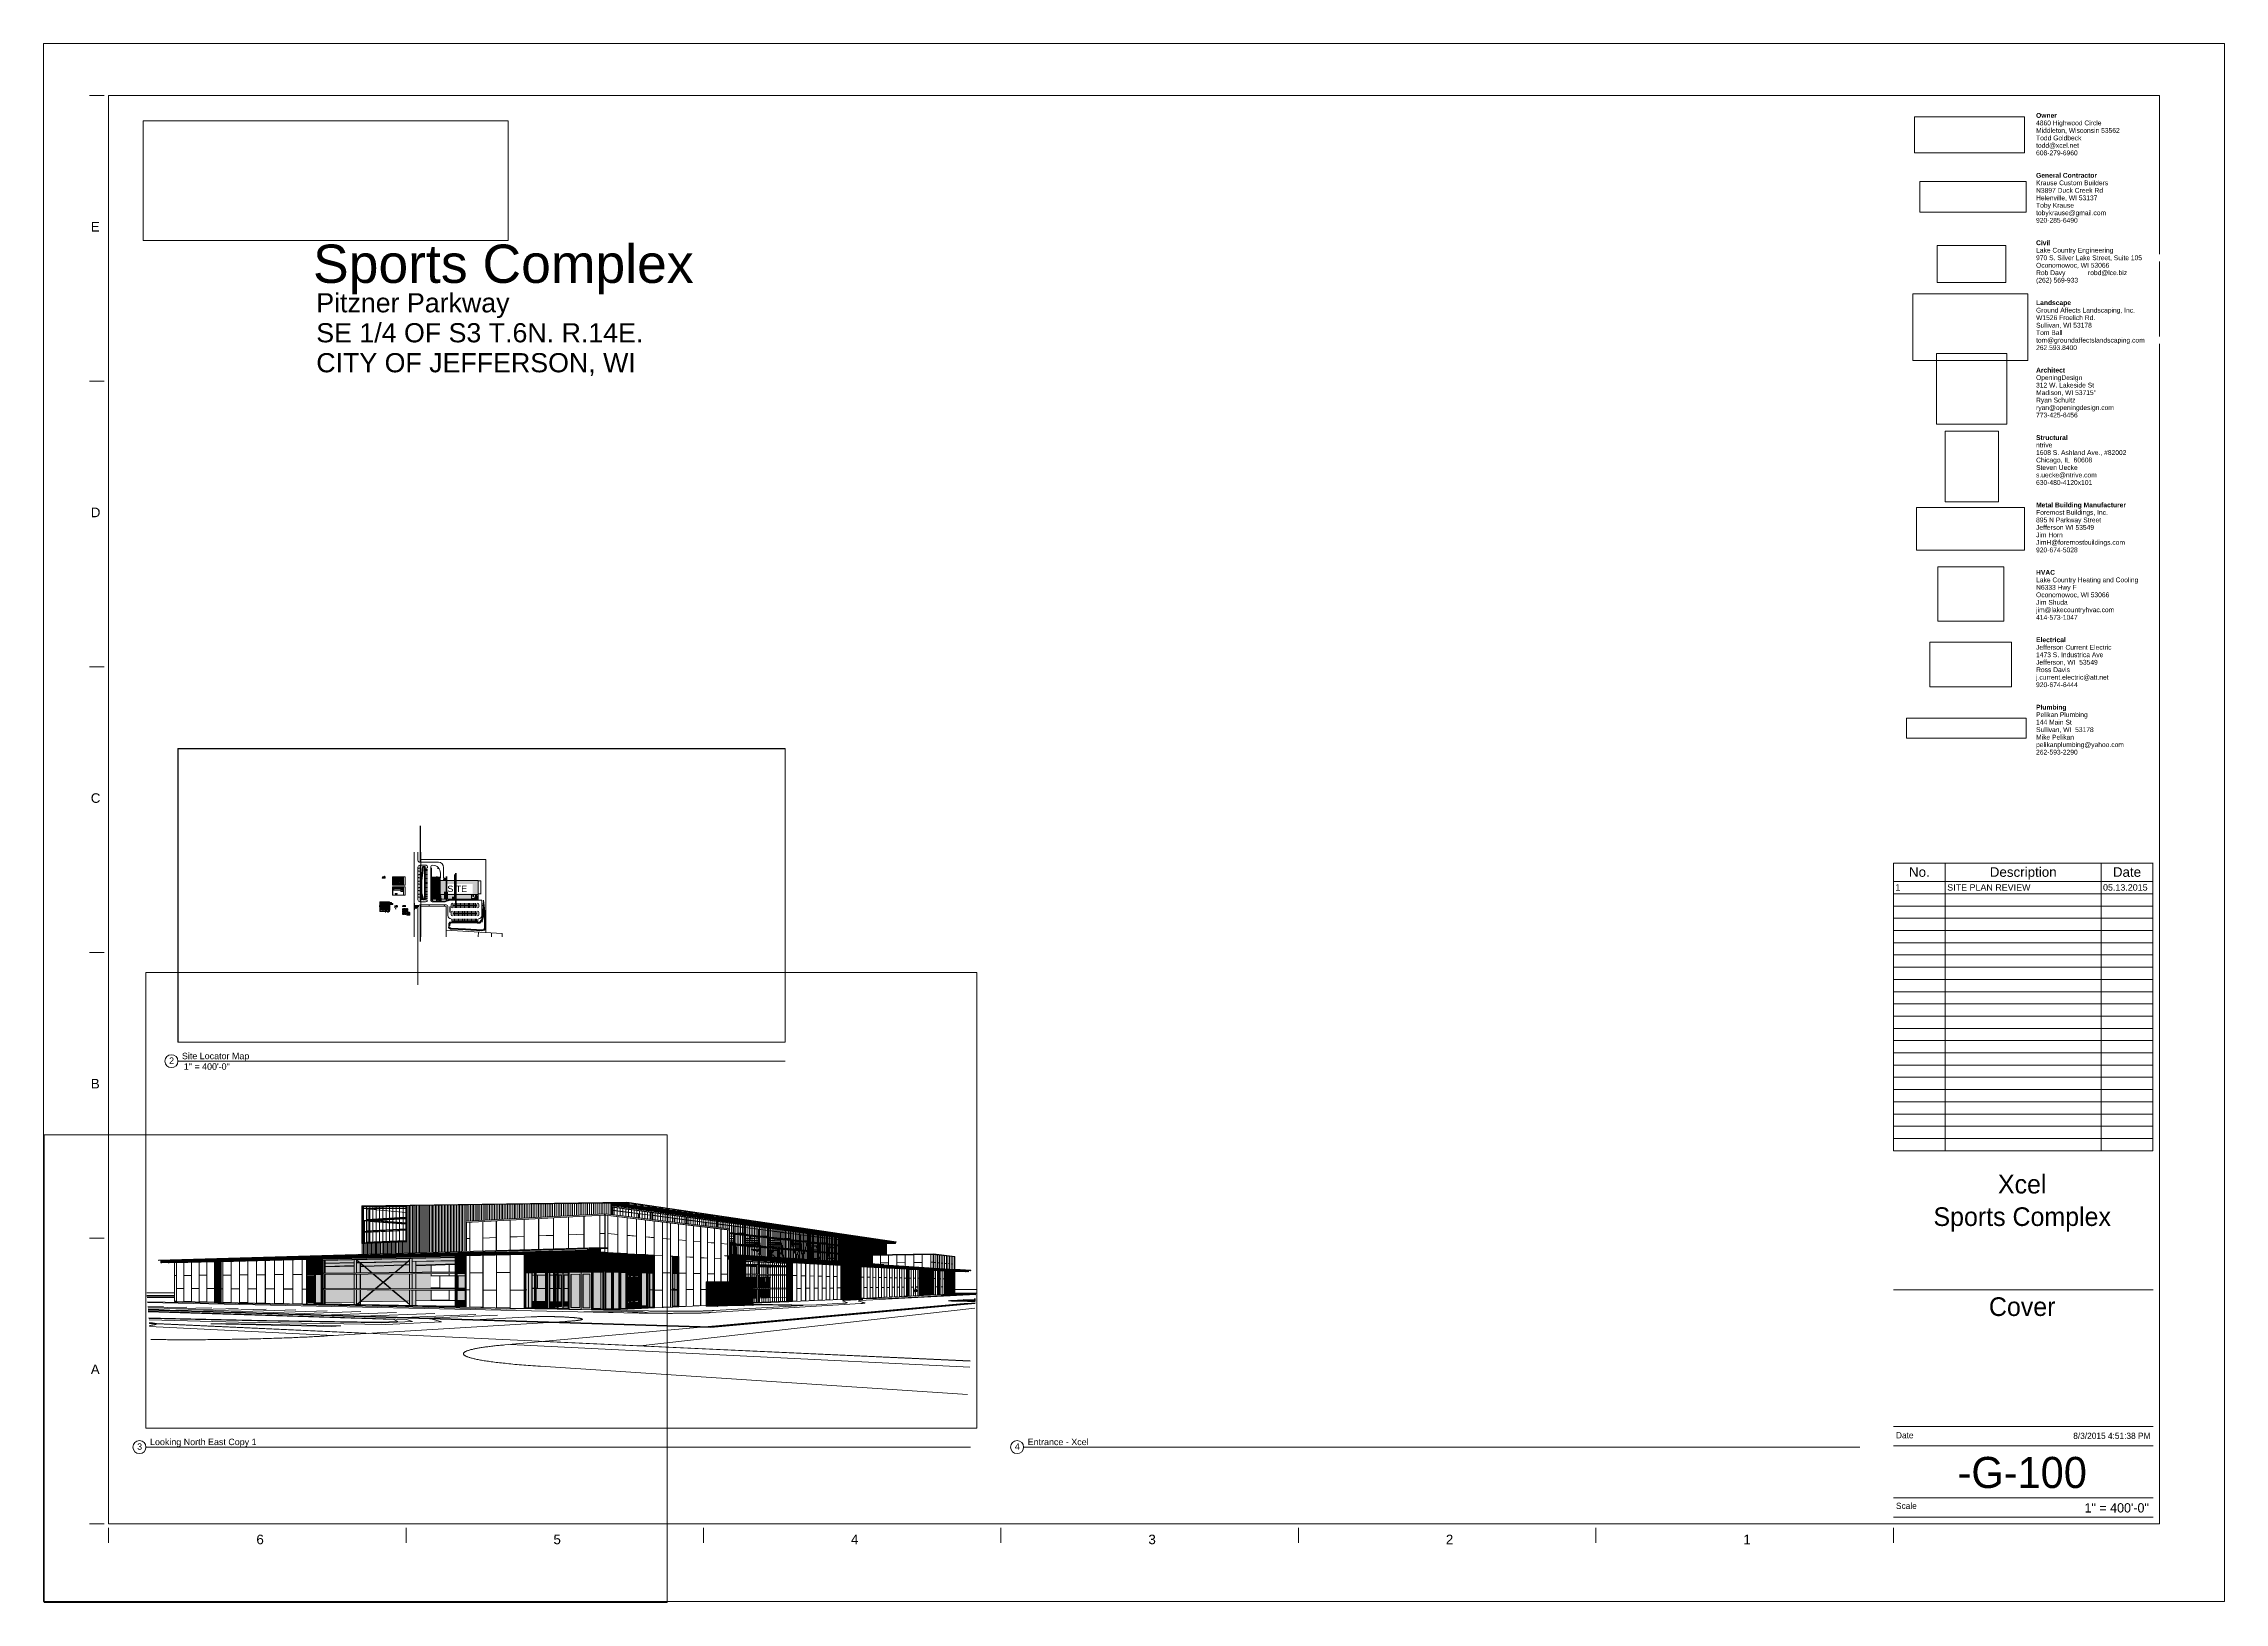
# Paper-space layout 'Layout1' of a CAD drawing. Header units: inches. Extents: x 0 to 42, y 0 to 30.
# The model-space entities are those that its viewports show. They can reach past a viewport. Long polylines and large blocks are cut down to what shows.
import ezdxf

# ---------------------------------------------------------------- set-up
doc = ezdxf.new("R2010")
doc.units = ezdxf.units.IN
doc.header["$MEASUREMENT"] = 0
doc.header["$XCLIPFRAME"] = 2
for name, pattern in [('Center 1_4_', [0.53125, 0.25, -0.09375, 0.09375, -0.09375]), ('Dash', [0.25, 0.125, -0.125]), ('Dash_2_', [0.25, 0.125, -0.125]), ('Hidden', [0.28125, 0.1875, -0.09375]), ('Hidden 1_8_', [0.1875, 0.125, -0.0625]), ('IMPORT-DASHED2', [0.1875, 0.125, -0.0625]), ('IMPORT-DOT2', [0.0625, 0, -0.0625]), ('IMPORT-HIDDEN _6_', [0.1875, 0.125, -0.0625]), ('IMPORT-HIDDEN2 _3_', [0.09375, 0.0625, -0.03125]), ('IMPORT-PHANTOM2', [0.625, 0.3125, -0.0625, 0.0625, -0.0625, 0.0625, -0.0625])]:
    doc.linetypes.add(name, pattern=pattern)
doc.layers.get('DEFPOINTS').update_dxf_attribs({"lineweight": 9})
for name, color, linetype, lineweight in [('002-YEL', 7, 'Continuous', 9), ('003-GRE', 7, 'Continuous', 9), ('004-CYAN', 7, 'Continuous', 9), ('005-BLUE', 7, 'Continuous', 9), ('006-MAG', 7, 'Continuous', 9), ('007-WHI', 7, 'Continuous', 9), ('008-GRAY', 7, 'Continuous', 9), ('041-TAN-SC75', 7, 'Continuous', 9), ('15xx-Jefferson-REHAB-pr5_dwg', 45, 'Continuous', 9), ('171-LBLU-SC20', 7, 'Continuous', 9), ('1_10', 7, 'Continuous', 9), ('A-ANNO-MATC', 214, 'Dash', 140), ('A-BULKHEAD', 130, 'IMPORT-DASHED2', 15), ('A-CABINET-LOWER', 7, 'Continuous', 9), ('A-CABINET-UNDER', 7, 'IMPORT-HIDDEN2 _3_', 9), ('A-CABINET-UPPER', 7, 'IMPORT-DASHED2', 9), ('A-CLNG', 13, 'Continuous', 13), ('A-Cols', 130, 'Continuous', 15), ('A-corkbd-opt2', 130, 'Continuous', 15), ('A-DENAME', 7, 'Continuous', 9), ('A-DETL', 90, 'Continuous', 9), ('A-DETL-HDLN', 90, 'Hidden 1_8_', 9), ('A-DETL-THIN', 151, 'Continuous', 9), ('A-DIM', 7, 'Continuous', 9), ('A-DIM-TLT', 7, 'Continuous', 9), ('A-DOOR', 31, 'Continuous', 13), ('A-DOOR-FRAM', 31, 'Continuous', 9), ('A-DOOR-NOTE', 7, 'Continuous', 9), ('A-DOOR-SYM', 7, 'Continuous', 9), ('A-ETAG-NOTE', 7, 'Continuous', 9), ('A-ETAG-SYM', 7, 'Continuous', 9), ('A-Exist-Wall', 7, 'Continuous', 9), ('A-FIN', 130, 'Continuous', 15), ('A-FLOR', 192, 'Continuous', 13), ('A-FLOR-FIN', 130, 'Continuous', 15), ('A-FLOR-HRAL', 11, 'Continuous', 9), ('A-FLOR-OTLN', 90, 'Continuous', 9), ('A-FLR-CLEAR', 7, 'IMPORT-HIDDEN2 _3_', 9), ('A-FURN', 7, 'IMPORT-HIDDEN2 _3_', 9), ('A-Furn-Nicn', 130, 'IMPORT-HIDDEN2 _3_', 15), ('A-FURN-PIC', 7, 'Continuous', 9), ('A-GENM', 13, 'Continuous', 9), ('A-GLAZ-CURT', 52, 'Continuous', 9), ('A-GLAZ-CWMG', 51, 'Continuous', 9), ('A-hatch', 7, 'Continuous', 9), ('A-Header', 7, 'IMPORT-HIDDEN _6_', 9), ('A-NIC', 7, 'IMPORT-DASHED2', 9), ('A-PLBG-FIXT', 7, 'Continuous', 9), ('A-PROP-SBCK', 71, 'Hidden', 50), ('A-ROOF', 132, 'Continuous', 13), ('A-ROOF-OTLN', 132, 'Continuous', 9), ('A-ROOM-NOTE', 7, 'Continuous', 9), ('A-ROOM-SYM', 7, 'Continuous', 9), ('A-SILL', 7, 'Continuous', 9), ('A-TEXT', 7, 'Continuous', 9), ('A-TEXT-4', 130, 'Continuous', 15), ('A-TEXT-8', 7, 'Continuous', 9), ('A-WALL', 113, 'Continuous', 13), ('A-Wall-exist', 7, 'Continuous', 9), ('A-WALL-PATT', 111, 'Continuous', 13), ('BMP', 80, 'Continuous', 9), ('BORDER', 7, 'Continuous', 9), ('C-TOPO', 7, 'Continuous', 9), ('CODE-ADA', 7, 'IMPORT-DASHED2', 9), ('Conc', 7, 'Continuous', 9), ('D-DEMO', 7, 'IMPORT-HIDDEN2 _3_', 9), ('DIM', 7, 'Continuous', 9), ('E-ELEC-EQPM', 71, 'Continuous', 9), ('E-LITE-EQPM', 33, 'Continuous', 9), ('E-LITE-EQPM-HDLN', 30, 'Dash', 9), ('EOP-EX', 125, 'Continuous', 9), ('EOP-PR', 4, 'Continuous', 9), ('FRAME-INSIDE', 7, 'Continuous', 9), ('G-ANNO-REFR', 1, 'Continuous', 9), ('G-ANNO-SCHD', 231, 'Continuous', 9), ('G-ANNO-TEXT', 231, 'Continuous', 9), ('G-ANNO-TTLB', 6, 'Continuous', 9), ('G-ANNO-TTLB-MEDM', 33, 'Continuous', 20), ('G-ANNO-TTLB-THIN', 151, 'Continuous', 9), ('I-WALL', 2, 'Continuous', 13), ('L-SITE-WALL', 31, 'Continuous', 13), ('M-EQPM', 50, 'Continuous', 9), ('P-FIXTURE', 7, 'Continuous', 9), ('P-Flor-Fixt', 7, 'Continuous', 9), ('P-SANR-FIXT', 6, 'Continuous', 9), ('PAINT', 190, 'Continuous', 9), ('PROP', 3, 'Center 1_4_', 9), ('Q-SPCQ', 91, 'Continuous', 9), ('S-BEAM', 12, 'Continuous', 9), ('S-COLS', 52, 'Continuous', 9), ('S-COLS-ABBP', 7, 'Continuous', 9), ('S-FLOORJOIST', 130, 'IMPORT-PHANTOM2', 15), ('S-TEXT-3_4', 7, 'Continuous', 9), ('STMETAL', 7, 'Continuous', 9)]:
    doc.layers.add(name, color=color, linetype=linetype, lineweight=lineweight)
doc.layers.add('G-ANNO-NPLT', color=191, linetype='Continuous', plot=False)
doc.styles.add('Arial', font='arial.ttf', dxfattribs={"height": 2.666667})
doc.styles.add('Arial_1', font='arial.ttf', dxfattribs={"height": 2.25})
doc.styles.add('Arial_10', font='arial.ttf', dxfattribs={"height": 4})
doc.styles.add('Arial_11', font='arial.ttf', dxfattribs={"height": 2.863158})
doc.styles.add('Arial_12', font='arial.ttf', dxfattribs={"height": 3.808})
doc.styles.add('Arial_13', font='arial.ttf', dxfattribs={"height": 4.8114})
doc.styles.add('Arial_14', font='arial.ttf', dxfattribs={"height": 4.510688})
doc.styles.add('Arial_15', font='arial.ttf', dxfattribs={"height": 2.390625})
doc.styles.add('Arial_16', font='arial.ttf', dxfattribs={"height": 3.99})
doc.styles.add('Arial_17', font='arial.ttf', dxfattribs={"height": 6})
doc.styles.add('Arial_18', font='arial.ttf', dxfattribs={"height": 14})
doc.styles.add('Arial_19', font='arial.ttf', dxfattribs={"height": 8})
doc.styles.add('Arial_2', font='arial.ttf', dxfattribs={"height": 7.5})
doc.styles.add('Arial_20', font='arial.ttf', dxfattribs={"height": 3})
doc.styles.add('Arial_21', font='arial.ttf', dxfattribs={"height": 2.5})
doc.styles.add('Arial_22', font='arial.ttf', dxfattribs={"height": 3.6})
doc.styles.add('Arial_23', font='arial.ttf', dxfattribs={"height": 2.4})
doc.styles.add('Arial_24', font='arial.ttf', dxfattribs={"height": 3.1872})
doc.styles.add('Arial_25', font='arial.ttf', dxfattribs={"width": 0.75, "height": 2.666667})
doc.styles.add('Arial_26', font='arial.ttf', dxfattribs={"height": 7})
doc.styles.add('Arial_27', font='arial.ttf', dxfattribs={"height": 3.6252})
doc.styles.add('Arial_28', font='arial.ttf', dxfattribs={"height": 2.533333})
doc.styles.add('Arial_29', font='arial.ttf', dxfattribs={"height": 0.666667})
doc.styles.add('Arial_3', font='arial.ttf', dxfattribs={"height": 1.333333})
doc.styles.add('Arial_30', font='arial.ttf', dxfattribs={"height": 590.11976})
doc.styles.add('Arial_31', font='arial.ttf', dxfattribs={"height": 0.092206})
doc.styles.add('Arial_32', font='arial.ttf', dxfattribs={"height": 0.184412})
doc.styles.add('Arial_33', font='arial.ttf', dxfattribs={"height": 0.122942})
doc.styles.add('Arial_34', font='arial.ttf', dxfattribs={"height": 0.73765})
doc.styles.add('Arial_35', font='arial.ttf', dxfattribs={"height": 0.368825})
doc.styles.add('Arial_4', font='arial.ttf', dxfattribs={"height": 5.1})
doc.styles.add('Arial_5', font='arial.ttf', dxfattribs={"height": 3.1875})
doc.styles.add('Arial_6', font='arial.ttf', dxfattribs={"height": 3.75})
doc.styles.add('Arial_7', font='arial.ttf', dxfattribs={"height": 1.5})
doc.styles.add('Arial_8', font='arial.ttf', dxfattribs={"height": 0.625})
doc.styles.add('Arial_9', font='arial.ttf', dxfattribs={"height": 2})
doc.styles.add('Century Gothic', font='GOTHIC.TTF', dxfattribs={"height": 0.119759})
doc.styles.add('Century Gothic_1', font='GOTHIC.TTF', dxfattribs={"height": 0.179639})
doc.styles.add('Century Gothic_2', font='GOTHIC.TTF', dxfattribs={"height": 0.598797})
doc.styles.add('Century Gothic_3', font='GOTHIC.TTF', dxfattribs={"height": 0.359278})
doc.styles.add('ROMANT', font='romant__.ttf', dxfattribs={"width": 1.140967, "height": 3.333333})
doc.styles.add('simplex', font='simplex_.ttf', dxfattribs={"height": 8})
doc.styles.add('simplex_1', font='simplex_.ttf', dxfattribs={"height": 3})
doc.styles.add('simplex_2', font='simplex_.ttf', dxfattribs={"height": 1.333333})
doc.styles.add('simplex_3', font='simplex_.ttf', dxfattribs={"width": 0.828947, "height": 1.333333})
picture_1 = doc.add_image_def('image2.jpg', size_in_pixel=(232, 76))
picture_2 = doc.add_image_def('image3.png', size_in_pixel=(1125, 1483))
picture_3 = doc.add_image_def('image4.jpg', size_in_pixel=(477, 79))
picture_4 = doc.add_image_def('image5.png', size_in_pixel=(259, 141))
picture_5 = doc.add_image_def('image6.jpg', size_in_pixel=(150, 124))
picture_6 = doc.add_image_def('image7.jpg', size_in_pixel=(309, 122))
picture_7 = doc.add_image_def('image8.jpg', size_in_pixel=(95, 51))
picture_8 = doc.add_image_def('image9.png', size_in_pixel=(388, 225))
picture_9 = doc.add_image_def('image10.jpg', size_in_pixel=(232, 76))
picture_10 = doc.add_image_def('image11.jpg', size_in_pixel=(900, 259))
picture_11 = doc.add_image_def('image12.jpg', size_in_pixel=(939, 939))
picture_12 = doc.add_image_def('image1.jpg', size_in_pixel=(1920, 1080))

# ---------------------------------------------------------------- blocks, each defined once
blk = doc.blocks.new('XCEL - E1 30 x 42 Horizontal - E1 30x42 Horizontal-11829-Cover')
at = {"layer": 'G-ANNO-TTLB-MEDM'}
for p, q in [((1.159, 29.014), (0.872, 29.014)), ((1.24, 29.014), (1.24, 1.514)), ((40.74, 29.014), (1.24, 29.014)), ((40.74, 29.014), (40.74, 1.514)), ((1.159, 23.514), (0.872, 23.514)), ((1.159, 18.014), (0.872, 18.014)), ((40.615, 14.233), (35.615, 14.233)), ((1.159, 12.514), (0.872, 12.514)), ((1.159, 7.014), (0.872, 7.014)), ((35.615, 6.02), (40.615, 6.02)), ((1.159, 1.514), (0.872, 1.514)), ((1.24, 1.514), (40.74, 1.514)), ((1.24, 1.433), (1.24, 1.146)), ((6.969, 1.433), (6.969, 1.146)), ((12.698, 1.433), (12.698, 1.146)), ((18.427, 1.433), (18.427, 1.146)), ((24.156, 1.433), (24.156, 1.146)), ((29.885, 1.433), (29.885, 1.146)), ((40.615, 1.639), (35.615, 1.639)), ((35.615, 1.433), (35.615, 1.146))]:
    blk.add_line(p, q, dxfattribs=at)
at = {"layer": 'G-ANNO-TTLB-THIN'}
for p, q in [((-0.01, 30.014), (41.99, 30.014)), ((-0.01, 0.014), (-0.01, 30.014)), ((41.99, 0.014), (41.99, 30.014)), ((35.615, 3.389), (40.615, 3.389)), ((35.615, 3.014), (40.615, 3.014)), ((35.615, 2.014), (40.615, 2.014)), ((-0.01, 0.014), (41.99, 0.014))]:
    blk.add_line(p, q, dxfattribs=at)
at = {"layer": 'G-ANNO-TTLB', "char_height": 0.09221, "attachment_point": 1, "line_spacing_factor": 0.938532, "style": 'Arial_31', "bg_fill": 3, "box_fill_scale": 1.25, "bg_fill_color": 0, "bg_fill_transparency": 0}
for s, insert, width in [('\\fArial|b1|i0|c0|p34|;Civil', (38.363, 26.225), 0.28768), ('\\fArial|b1|i0|c0|p34|;Structural', (38.363, 22.475), 0.64856), ('\\fArial|b1|i0|c0|p34|;HVAC', (38.363, 19.879), 0.41876), ('\\fArial|b1|i0|c0|p34|;Electrical', (38.363, 18.581), 0.61622)]:
    blk.add_mtext(s, dxfattribs=dict(at, insert=insert, width=width))
at = {"layer": 'G-ANNO-TTLB'}
image = blk.add_image(picture_9, insert=(36.024, 27.911), size_in_units=(2.118, 0.694), dxfattribs=at)
image.dxf.flags = 7
image = blk.add_image(picture_10, insert=(36.126, 26.77), size_in_units=(2.048, 0.589), dxfattribs=at)
image.dxf.flags = 7
image = blk.add_image(picture_7, insert=(36.46, 25.417), size_in_units=(1.319, 0.708), dxfattribs=at)
image.dxf.flags = 7
image = blk.add_image(picture_8, insert=(35.988, 23.91), size_in_units=(2.218, 1.286), dxfattribs=at)
image.dxf.flags = 7
image = blk.add_image(picture_11, insert=(36.444, 22.689), size_in_units=(1.358, 1.358), dxfattribs=at)
image.dxf.flags = 7
image = blk.add_image(picture_2, insert=(36.612, 21.192), size_in_units=(1.03, 1.357), dxfattribs=at)
image.dxf.flags = 7
image = blk.add_image(picture_6, insert=(36.062, 20.262), size_in_units=(2.078, 0.821), dxfattribs=at)
image.dxf.flags = 7
image = blk.add_image(picture_5, insert=(36.474, 18.891), size_in_units=(1.268, 1.049), dxfattribs=at)
image.dxf.flags = 7
image = blk.add_image(picture_4, insert=(36.315, 17.631), size_in_units=(1.574, 0.857), dxfattribs=at)
image.dxf.flags = 7
image = blk.add_image(picture_3, insert=(35.866, 16.643), size_in_units=(2.303, 0.381), dxfattribs=at)
image.dxf.flags = 7
at = {"layer": 'G-ANNO-TTLB', "attachment_point": 1, "bg_fill": 3, "box_fill_scale": 1.25, "bg_fill_color": 0, "bg_fill_transparency": 0}
for s, insert, char_height, width, line_spacing_factor, style in [('\\fArial|b1|i0|c0|p34|;Owner', (38.363, 28.677), 0.09221, 0.44259, 0.938532, 'Arial_31'), ('\\fArial|b1|i0|c0|p34|;General Contractor', (38.363, 27.523), 0.09221, 1.28521, 0.938532, 'Arial_31'), ('E', (0.898, 26.579), 0.184, 0.20475, 0.938532, 'Arial_32'), ('Lake Country Engineering', (38.363, 26.081), 0.09221, 1.74142, 0.938532, 'Arial_31'), ('\\fArial|b1|i0|c0|p34|;Landscape', (38.363, 25.071), 0.09221, 0.73708, 0.938532, 'Arial_31'), ('\\fArial|b1|i0|c0|p34|;Architect', (38.363, 23.773), 0.09221, 0.59069, 0.938532, 'Arial_31'), ('ntrive', (38.363, 22.331), 0.0922, 0.37109, 0.938532, 'Arial_31'), ('D', (0.898, 21.079), 0.184, 0.2205, 0.938532, 'Arial_32'), ('\\fArial|b1|i0|c0|p34|;Metal Building Manufacturer', (38.363, 21.177), 0.09221, 1.8793, 0.938532, 'Arial_31'), ('Lake Country Heating and Cooling', (38.363, 19.734), 0.09221, 2.30317, 0.938532, 'Arial_31'), ('Jefferson Current Electric', (38.363, 18.436), 0.09221, 1.71418, 0.938532, 'Arial_31'), ('\\fArial|b1|i0|c0|p34|;Plumbing', (38.363, 17.283), 0.09221, 0.62814, 0.938532, 'Arial_31'), ('C', (0.898, 15.579), 0.184, 0.2205, 0.938532, 'Arial_32'), ('B', (0.898, 10.079), 0.184, 0.20475, 0.938532, 'Arial_32'), ('A', (0.898, 4.579), 0.184, 0.20475, 0.938532, 'Arial_32'), ('Date', (35.665, 3.278), 0.1198, 0.4725, 0.984117, 'Century Gothic'), ('Scale', (35.665, 1.919), 0.1198, 0.5265, 0.984117, 'Century Gothic'), ('6', (4.088, 1.304), 0.184, 0.171, 0.938532, 'Arial_32'), ('5', (9.809, 1.304), 0.184, 0.171, 0.938532, 'Arial_32'), ('4', (15.538, 1.304), 0.184, 0.171, 0.938532, 'Arial_32'), ('3', (21.267, 1.304), 0.184, 0.171, 0.938532, 'Arial_32'), ('2', (26.996, 1.304), 0.184, 0.171, 0.938532, 'Arial_32'), ('1', (32.725, 1.304), 0.184, 0.171, 0.938532, 'Arial_32')]:
    blk.add_mtext(s, dxfattribs=dict(at, insert=insert, char_height=char_height, width=width, line_spacing_factor=line_spacing_factor, style=style))
at = {"layer": 'G-ANNO-TTLB', "char_height": 0.09221, "attachment_point": 1, "line_spacing_factor": 0.938532, "style": 'Arial_31', "bg_fill": 3, "box_fill_scale": 1.25, "bg_fill_color": 0, "bg_fill_transparency": 0}
for s, insert, width in [('4860 Highwood Circle', (38.363, 28.533), 1.47416), ('Krause Custom Builders', (38.363, 27.379), 1.63077), ('970 S. Silver Lake Street, Suite 105', (38.363, 25.936), 2.39509), ('Ground Affects Landscaping, Inc.', (38.363, 24.927), 2.24019), ('OpeningDesign', (38.363, 23.629), 1.03838), ('1608 S. Ashland Ave., #82002', (38.363, 22.186), 2.03762), ('Foremost Buildings, Inc.', (38.363, 21.033), 1.62396), ('N6333 Hwy F', (38.363, 19.59), 0.90901), ('1473 S. Industrica Ave', (38.363, 18.292), 1.52183), ('Pelikan Plumbing', (38.363, 17.138), 1.16605)]:
    blk.add_mtext(s, dxfattribs=dict(at, insert=insert, width=width))
for s, insert, width in [('Middleton, Wisconsin 53562', (38.363, 28.388), 1.89633), ('N3897 Duck Creek Rd', (38.363, 27.234), 1.51161), ('Oconomowoc, WI 53066', (38.363, 25.792), 1.65971), ('W1526 Froelich Rd.', (38.363, 24.783), 1.34309), ('312 W. Lakeside St', (38.363, 23.484), 1.31926), ('Chicago, IL  60608', (38.363, 22.042), 1.26649), ('895 N Parkway Street', (38.363, 20.888), 1.46565), ('Oconomowoc, WI 53066', (38.363, 19.446), 1.65971), ('Jefferson, WI  53549', (38.363, 18.148), 1.40778), ('144 Main St', (38.363, 16.994), 0.80347)]:
    blk.add_mtext(s, dxfattribs=dict(at, insert=insert, width=width))
at = {"layer": 'G-ANNO-TTLB', "attachment_point": 1, "line_spacing_factor": 0.938532, "style": 'Arial_31', "bg_fill": 3, "box_fill_scale": 1.25, "bg_fill_color": 0, "bg_fill_transparency": 0}
for s, insert, char_height, width in [('Todd Goldbeck', (38.363, 28.244), 0.09221, 1.02306), ('Helenville, WI 53137', (38.363, 27.09), 0.09221, 1.39416), ('Rob Davy', (38.363, 25.648), 0.0922, 0.66048), ('robd@lce.biz', (39.363, 25.648), 0.09221, 0.88178), ('Sullivan, WI 53178', (38.363, 24.638), 0.09221, 1.26819), ('Madison, WI 53715"', (38.363, 23.34), 0.09221, 1.36181), ('Steven Uecke', (38.363, 21.898), 0.09221, 0.94135), ('Jefferson WI 53549', (38.363, 20.744), 0.09221, 1.32266), ('Jim Shuda', (38.363, 19.302), 0.0922, 0.71325), ('Ross Davis', (38.363, 18.004), 0.0922, 0.76772), ('Sullivan, WI  53178', (38.363, 16.85), 0.09221, 1.31075)]:
    blk.add_mtext(s, dxfattribs=dict(at, insert=insert, char_height=char_height, width=width))
for s, insert, char_height, width in [('todd@xcel.net', (38.363, 28.1), 0.09221, 0.96859), ('Toby Krause', (38.363, 26.946), 0.09221, 0.85284), ('(262) 569-933', (38.363, 25.504), 0.09221, 0.94646), ('Tom Ball', (38.363, 24.494), 0.0922, 0.59579), ('Ryan Schultz', (38.363, 23.196), 0.09221, 0.88518), ('s.uecke@ntrive.com', (38.363, 21.754), 0.09221, 1.37543), ('Jim Horn', (38.363, 20.6), 0.0922, 0.60601), ('jim@lakecountryhvac.com', (38.363, 19.158), 0.09221, 1.76695), ('j.current.electric@att.net', (38.363, 17.859), 0.09221, 1.64609), ('Mike Pelikan', (38.363, 16.706), 0.09221, 0.85624)]:
    blk.add_mtext(s, dxfattribs=dict(at, insert=insert, char_height=char_height, width=width))
at = {"layer": 'G-ANNO-TTLB', "char_height": 0.09221, "attachment_point": 1, "line_spacing_factor": 0.938532, "style": 'Arial_31', "bg_fill": 3, "box_fill_scale": 1.25, "bg_fill_color": 0, "bg_fill_transparency": 0}
for s, insert, width in [('608-279-6960', (38.363, 27.956), 0.93625), ('tobykrause@gmail.com', (38.363, 26.802), 1.57971), ('tom@groundaffectslandscaping.com', (38.363, 24.35), 2.45808), ('ryan@openingdesign.com', (38.363, 23.052), 1.75163), ('630-480-4120x101', (38.363, 21.609), 1.26308), ('JimH@foremostbuildings.com', (38.363, 20.456), 2.01378), ('414-573-1047', (38.363, 19.013), 0.93625), ('920-674-6444', (38.363, 17.715), 0.93625), ('pelikanplumbing@yahoo.com', (38.363, 16.561), 1.97804)]:
    blk.add_mtext(s, dxfattribs=dict(at, insert=insert, width=width))
for s, insert, width in [('920-285-6490', (38.363, 26.658), 0.93625), ('262.593.8400', (38.363, 24.206), 0.91923), ('773-425-6456', (38.363, 22.908), 0.93625), ('920-674-5028', (38.363, 20.311), 0.93625), ('262-593-2290', (38.363, 16.417), 0.93625)]:
    blk.add_mtext(s, dxfattribs=dict(at, insert=insert, width=width))
blk = doc.blocks.new('Viewport - View Title-1830-Cover')
at = {"layer": 'G-ANNO-TTLB'}
for start, end in [(0, 180), (180, 360)]:
    blk.add_arc((-0.125, 0), 0.125, start, end, dxfattribs=at)
blk = doc.blocks.new('Generic Models 1 - Generic Models 2-339129-Site Locator Map')
at = {"layer": 'A-GENM'}
for points in [[(23663.3109, -22862.0059), (23671.1291, -22862.0059), (23671.1291, -22375.6724), (23663.3109, -22375.6724), (23663.3109, -22861.4421)], [(23673.4893, -22862.0059), (23681.3122, -22862.0059), (23681.3122, -22375.6724), (23673.4893, -22375.6724), (23673.4893, -22861.4418)], [(23683.6725, -22862.0059), (23691.5586, -22862.0059), (23691.5586, -22375.6724), (23683.6725, -22375.6724), (23683.6725, -22861.8242)], [(23660.0352, -22862.1268), (23661.18, -22862.1268), (23660.0352, -22375.8507)], [(23662.0625, -22862.0359), (23663.3109, -22861.9072), (23662.0625, -22862.0059)], [(23673.3321, -22862.0172), (23673.4893, -22862.0059), (23673.3321, -22862.0059)], [(23683.5153, -22862.0172), (23683.6725, -22862.0059), (23683.5153, -22862.0059)], [(23661.18, -22862.1268), (23662.0625, -22862.0359), (23661.18, -22862.0359)]]:
    blk.add_hatch(color=55, dxfattribs=at).paths.add_polyline_path(points, flags=0)
at = {"layer": 'A-GENM', "color": 7}
for p, q in [((23671.1652, -22375.6698), (23663.2942, -22375.6698)), ((23681.3483, -22375.6698), (23673.4532, -22375.6698)), ((23691.5748, -22375.6698), (23683.6364, -22375.6698)), ((23662.0625, -22375.7024), (23663.3109, -22375.6724)), ((23663.3109, -22375.6724), (23671.1291, -22375.6724)), ((23663.3109, -22375.6724), (23663.3109, -22862.0059)), ((23671.1291, -22375.6724), (23671.2863, -22375.6838)), ((23671.1291, -22375.6724), (23671.1291, -22862.0059)), ((23671.2863, -22375.6838), (23673.3321, -22375.6838)), ((23671.2863, -22375.6838), (23671.2863, -22862.0172)), ((23673.296, -22375.6812), (23671.3224, -22375.6812)), ((23673.3321, -22375.6838), (23673.4893, -22375.6724)), ((23673.3321, -22375.6838), (23673.3321, -22862.0172)), ((23673.4893, -22375.6724), (23681.3122, -22375.6724)), ((23673.4893, -22375.6724), (23673.4893, -22862.0059)), ((23681.3122, -22375.6724), (23681.4695, -22375.6838)), ((23681.3122, -22375.6724), (23681.3122, -22862.0059)), ((23681.4695, -22375.6838), (23683.5153, -22375.6838)), ((23681.4695, -22375.6838), (23681.4695, -22862.0172)), ((23683.4792, -22375.6812), (23681.5056, -22375.6812)), ((23683.5153, -22375.6838), (23683.6725, -22375.6724)), ((23683.5153, -22375.6838), (23683.5153, -22862.0172)), ((23683.6725, -22375.6724), (23691.5586, -22375.6724)), ((23683.6725, -22375.6724), (23683.6725, -22862.0059)), ((23691.5586, -22375.6724), (23692.8578, -22375.7024)), ((23691.5586, -22375.6724), (23691.5586, -22862.0059)), ((23661.18, -22375.7934), (23662.0625, -22375.7024)), ((23662.0625, -22375.7024), (23662.0625, -22862.0359)), ((23692.8578, -22375.7024), (23693.7411, -22375.7934)), ((23692.8578, -22375.7024), (23692.8578, -22862.0358)), ((23661.1379, -22375.7908), (23659.9696, -22375.7908)), ((23659.9696, -22375.7908), (23659.9726, -22375.8519)), ((23660.0352, -22375.8547), (23660.0322, -22375.7934)), ((23660.0322, -22375.7934), (23661.18, -22375.7934)), ((23661.18, -22375.7934), (23661.18, -22862.1268)), ((23693.7411, -22375.7934), (23694.8882, -22375.7934)), ((23693.7411, -22375.7934), (23693.7411, -22862.1268)), ((23694.9504, -22375.7908), (23693.7833, -22375.7908)), ((23694.8882, -22375.7934), (23694.8942, -22375.8492)), ((23694.957, -22375.8518), (23694.9504, -22375.7908)), ((23659.0195, -22375.8484), (23659.1734, -22375.8225)), ((23658.9412, -22375.8507), (23660.0352, -22375.8547)), ((23658.9412, -22375.8507), (23658.9412, -22862.1842)), ((23660.0352, -22375.8547), (23660.0352, -22862.1882)), ((23694.8942, -22375.8492), (23694.3235, -22375.8492)), ((23694.3235, -22375.8518), (23694.957, -22375.8518)), ((23694.3235, -22375.8518), (23694.3235, -22862.1853)), ((23694.957, -22375.8518), (23694.957, -22862.1853)), ((23663.3109, -22862.0059), (23662.0625, -22862.0359)), ((23671.1291, -22862.0059), (23663.3109, -22862.0059)), ((23671.2863, -22862.0172), (23671.1291, -22862.0059)), ((23673.3321, -22862.0172), (23671.2863, -22862.0172)), ((23673.4893, -22862.0059), (23673.3321, -22862.0172)), ((23681.3122, -22862.0059), (23673.4893, -22862.0059)), ((23681.4695, -22862.0172), (23681.3122, -22862.0059)), ((23683.5153, -22862.0172), (23681.4695, -22862.0172)), ((23683.6725, -22862.0059), (23683.5153, -22862.0172)), ((23691.5586, -22862.0059), (23683.6725, -22862.0059)), ((23692.8578, -22862.0358), (23691.5586, -22862.0059)), ((23662.0625, -22862.0359), (23661.18, -22862.1268)), ((23693.7411, -22862.1268), (23692.8578, -22862.0358)), ((23661.18, -22862.1268), (23660.0322, -22862.1268)), ((23694.8882, -22862.1268), (23693.7411, -22862.1268)), ((23660.0352, -22862.1882), (23658.9412, -22862.1842)), ((23694.957, -22862.1853), (23694.3235, -22862.1853))]:
    blk.add_line(p, q, dxfattribs=at)
blk = doc.blocks.new('Generic Models 7 - Generic Models 4-339926-Site Locator Map')
at = {"layer": 'A-GENM'}
for p, q in [((23407.7385, -20768.6754), (23406.7385, -20768.6754)), ((23406.7385, -20768.6754), (23406.7385, -23030.6713)), ((23407.7385, -23030.6713), (23407.7385, -20768.6754)), ((23406.7385, -23030.6713), (23407.7385, -23030.6713))]:
    blk.add_line(p, q, dxfattribs=at)
blk = doc.blocks.new('Generic Models 7_Generic Models 1_6_Generic Models 1_6 _ Generic Models 7_Generic Models 1_337419_3 - Generic Models 7_Generic Models 1_6_Generic Models 1_6 _ Generic Models 7_Generic Models 1_337419_312901-367661-Site Locator Map')
at = {"layer": 'A-GENM'}
h = blk.add_hatch(dxfattribs=at)
h.set_pattern_fill('FP_1', color=256, style=0, pattern_type=2)
h.set_pattern_definition([(0, (4269, 0), (1536, 384), [63.36, -1088.64, 63.36, -1088.64, -6144]), (0, (4269, 0), (1536, 384), [-2304, 63.36, -2240.64, 63.36, -1088.64, -2688]), (0, (4269, 0), (1536, 384), [-5760, 63.36, -704.64, 63.36, -1856.64]), (120, (4845, 192), (-1100.554, 1138.215), [63.36, -1088.64, 63.36, -1088.64, -6144]), (120, (4845, 192), (-1100.554, 1138.215), [-2304, 63.36, -2240.64, 63.36, -1088.64, -2688]), (120, (4845, 192), (-1100.554, 1138.215), [-5760, 63.36, -704.64, 63.36, -1856.64]), (240, (5037, 960), (-435.446, -1522.215), [63.36, -1088.64, 63.36, -1088.64, -6144]), (240, (5037, 960), (-435.446, -1522.215), [-2304, 63.36, -2240.64, 63.36, -1088.64, -2688]), (240, (5037, 960), (-435.446, -1522.215), [-5760, 63.36, -704.64, 63.36, -1856.64])])
h.paths.add_polyline_path([(21969.0468, -22790.3028), (21969.0468, -22502.5007), (21994.8902, -22502.5007), (21994.8902, -21132.8028), (21961.0152, -21132.8028), (21961.0152, -22790.3028)], flags=0)
at = {"layer": 'A-GENM', "color": 7}
for p, q in [((21961.0152, -22790.3028), (21961.0152, -21132.8028)), ((21994.8902, -21132.8028), (21961.0152, -21132.8028)), ((21961.0152, -22790.3028), (21969.0468, -22790.3028))]:
    blk.add_line(p, q, dxfattribs=at)
blk = doc.blocks.new('Generic Models 7_Generic Models 1_337419_Generic Models 1_337419 _ Generic Models 7_Generic Models 1_337419_24 - Generic Models 7_Generic Models 1_337419_Generic Models 1_337419 _ Generic Models 7_Generic Models 1_337419_301336-394035-Site Locator Map')
at = {"layer": 'A-GENM', "color": 7}
for p, q in [((23521.0152, -21120.4713), (23521.0152, -21119.941)), ((23713.0152, -21119.941), (23521.0152, -21119.941)), ((23713.0152, -21119.941), (23713.0152, -21120.4713)), ((23713.0152, -21120.0183), (23521.0152, -21120.0183)), ((23521.0152, -21122.9426), (23521.0152, -21120.4713)), ((23713.0152, -21120.4713), (23521.0152, -21120.4713)), ((23713.0152, -21120.4713), (23713.0152, -21122.9426)), ((23521.0152, -21122.938), (23713.0152, -21122.938)), ((23713.0152, -21122.9426), (23521.0152, -21122.9426))]:
    blk.add_line(p, q, dxfattribs=at)
blk = doc.blocks.new('Generic Models 7_Generic Models 1_5_Generic Models 1_5 _ Generic Models 7_Generic Models 1_337419_7 - Generic Models 7_Generic Models 1_5_Generic Models 1_5 _ Generic Models 7_Generic Models 1_337419_311462-415298-Site Locator Map')
at = {"layer": 'A-GENM'}
blk.add_hatch(color=50, dxfattribs=at).paths.add_polyline_path([(22056.8277, -22802.1153), (22555.0152, -22802.1153), (22555.0152, -22786.6153), (22072.3277, -22786.6153), (22056.8277, -22799.172)], flags=0)
at = {"layer": 'A-GENM', "color": 7}
for p, q in [((22072.3277, -22786.6153), (22555.0152, -22786.6153)), ((22555.0152, -22786.6153), (22555.0152, -22802.1153)), ((22056.8277, -22802.1153), (22056.8277, -22799.172)), ((22056.8277, -22802.6153), (22056.8277, -22802.1153)), ((22056.8277, -22802.1153), (22555.0152, -22802.1153)), ((22555.0152, -22802.1153), (22555.0152, -22802.6153)), ((22056.8277, -22802.6153), (22555.0152, -22802.6153))]:
    blk.add_line(p, q, dxfattribs=at)
blk = doc.blocks.new('Generic Models 2 - Generic Models 4-422834-Site Locator Map')
at = {"layer": 'A-GENM'}
for p, q in [((23369.7385, -20768.6754), (23368.7385, -20768.6754)), ((23368.7385, -20768.6754), (23368.7385, -23030.6713)), ((23369.7385, -23030.6713), (23369.7385, -20768.6754)), ((23368.7385, -23030.6713), (23369.7385, -23030.6713))]:
    blk.add_line(p, q, dxfattribs=at)
blk = doc.blocks.new('Generic Models 3 - Generic Models 4-422876-Site Locator Map')
at = {"layer": 'A-GENM'}
for p, q in [((23335.7385, -20768.6754), (23334.7385, -20768.6754)), ((23334.7385, -20768.6754), (23334.7385, -23030.6713)), ((23335.7385, -23030.6713), (23335.7385, -20768.6754)), ((23334.7385, -23030.6713), (23335.7385, -23030.6713))]:
    blk.add_line(p, q, dxfattribs=at)
blk = doc.blocks.new('Generic Models 5 - Generic Models 4-422911-Site Locator Map')
at = {"layer": 'A-GENM'}
for p, q in [((22517.9885, -20768.6754), (22516.9885, -20768.6754)), ((22516.9885, -20768.6754), (22516.9885, -23030.6713)), ((22517.9885, -23030.6713), (22517.9885, -20768.6754)), ((22516.9885, -23030.6713), (22517.9885, -23030.6713))]:
    blk.add_line(p, q, dxfattribs=at)
blk = doc.blocks.new('Generic Models 6 - Generic Models 4-422932-Site Locator Map')
at = {"layer": 'A-GENM'}
for p, q in [((22450.9885, -20768.6754), (22449.9885, -20768.6754)), ((22449.9885, -20768.6754), (22449.9885, -23030.6713)), ((22450.9885, -23030.6713), (22450.9885, -20768.6754)), ((22449.9885, -23030.6713), (22450.9885, -23030.6713))]:
    blk.add_line(p, q, dxfattribs=at)
blk = doc.blocks.new('Generic Models 2_Generic Models 2_310765_Generic Models 2_310765 _ Generic Models 2_Generic Models 2_310765_30 - Generic Models 2_Generic Models 2_310765_Generic Models 2_310765 _ Generic Models 2_Generic Models 2_310765_300385-496548-Site Locator Map')
at = {"layer": 'A-GENM', "color": 7}
for p, q in [((23463.5048, -22623.9529), (23463.5048, -22438.3773)), ((23464.1923, -22623.9529), (23464.1923, -22438.3773)), ((23464.1923, -22623.9529), (23463.5048, -22623.9529))]:
    blk.add_line(p, q, dxfattribs=at)
blk = doc.blocks.new('Generic Models 2_Generic Models 2_310765_Generic Models 2_310765 _ Generic Models 2_Generic Models 2_310765_37 - Generic Models 2_Generic Models 2_310765_Generic Models 2_310765 _ Generic Models 2_Generic Models 2_310765_300385-496726-Site Locator Map')
at = {"layer": 'A-GENM'}
blk.add_hatch(color=50, dxfattribs=at).paths.add_polyline_path([(23286.5881, -22623.9529), (23287.2756, -22623.9529), (23286.5881, -22509.8379)], flags=0)
at = {"layer": 'A-GENM', "color": 7}
for p, q in [((23286.5881, -22623.9529), (23286.5881, -22438.3773)), ((23287.2756, -22623.9529), (23287.2756, -22438.3773)), ((23287.2756, -22623.9529), (23286.5881, -22623.9529))]:
    blk.add_line(p, q, dxfattribs=at)
blk = doc.blocks.new('Generic Models 2_Generic Models 2_310765_Generic Models 2_310765 _ Generic Models 2_Generic Models 2_310765_115 - Generic Models 2_Generic Models 2_310765_Generic Models 2_310765 _ Generic Models 2_Generic Models 2_310765_300385-523142-Site Locator Map')
at = {"layer": 'A-GENM'}
for points in [[(26245.9215, -22784.1778), (26246.609, -22784.1778), (26245.9215, -22721.9316)], [(26262.109, -22887.8892), (26262.109, -22886.3159), (26246.609, -22887.8892)]]:
    blk.add_hatch(color=50, dxfattribs=at).paths.add_polyline_path(points, flags=0)
at = {"layer": 'A-GENM', "color": 7}
for p, q in [((26245.9215, -22636.1909), (26246.609, -22636.1909)), ((26245.9215, -22784.1778), (26245.9215, -22636.1909)), ((26246.5465, -22636.1883), (26245.984, -22636.1883)), ((26246.609, -22784.1778), (26246.609, -22636.1909)), ((26245.9215, -22887.9725), (26245.9215, -22800.6778)), ((26246.609, -22887.9725), (26246.609, -22800.6778)), ((26262.109, -22887.9673), (26262.109, -22885.6153)), ((26262.5465, -22887.9673), (26262.5465, -22885.6153)), ((26262.484, -22887.8892), (26246.609, -22887.8892)), ((26262.5465, -22887.9673), (26262.109, -22887.9673)), ((26246.609, -22887.9725), (26245.9215, -22887.9725))]:
    blk.add_line(p, q, dxfattribs=at)
blk = doc.blocks.new('Generic Models 2_Generic Models 2_310765_Generic Models 2_310765 _ Generic Models 2_Generic Models 2_310765_118 - Generic Models 2_Generic Models 2_310765_Generic Models 2_310765 _ Generic Models 2_Generic Models 2_310765_300385-523218-Site Locator Map')
at = {"layer": 'A-GENM'}
for points in [[(26197.6715, -22784.1778), (26198.359, -22784.1778), (26197.6715, -22721.9316)], [(26213.859, -22887.8892), (26213.859, -22886.3159), (26198.359, -22887.8892)]]:
    blk.add_hatch(color=50, dxfattribs=at).paths.add_polyline_path(points, flags=0)
at = {"layer": 'A-GENM', "color": 7}
for p, q in [((26197.6715, -22636.1909), (26198.359, -22636.1909)), ((26197.6715, -22784.1778), (26197.6715, -22636.1909)), ((26198.2965, -22636.1883), (26197.734, -22636.1883)), ((26198.359, -22784.1778), (26198.359, -22636.1909)), ((26197.6715, -22887.9725), (26197.6715, -22800.6778)), ((26198.359, -22887.9725), (26198.359, -22800.6778)), ((26213.859, -22887.9673), (26213.859, -22885.6153)), ((26214.2965, -22887.9673), (26214.2965, -22885.6153)), ((26214.234, -22887.8892), (26198.359, -22887.8892)), ((26214.2965, -22887.9673), (26213.859, -22887.9673)), ((26198.359, -22887.9725), (26197.6715, -22887.9725))]:
    blk.add_line(p, q, dxfattribs=at)
blk = doc.blocks.new('Generic Models 2_Generic Models 2_310765_Generic Models 2_310765 _ Generic Models 2_Generic Models 2_310765_120 - Generic Models 2_Generic Models 2_310765_Generic Models 2_310765 _ Generic Models 2_Generic Models 2_310765_300385-523269-Site Locator Map')
at = {"layer": 'A-GENM'}
h = blk.add_hatch(color=50, dxfattribs=at)
h.paths.add_polyline_path([(26133.3381, -22784.1778), (26134.0256, -22784.1778), (26133.3381, -22731.0528)], flags=0)
h.paths.add_polyline_path([(26133.3381, -22671.5528), (26134.0256, -22671.5528), (26133.3381, -22636.1909)], flags=0)
blk.add_hatch(color=50, dxfattribs=at).paths.add_polyline_path([(26149.5256, -22887.8892), (26149.5256, -22886.3159), (26134.0256, -22887.8892)], flags=0)
at = {"layer": 'A-GENM', "color": 7}
for p, q in [((26133.3381, -22636.1909), (26134.0256, -22636.1909)), ((26133.3381, -22671.5528), (26133.3381, -22636.1909)), ((26133.9631, -22636.1883), (26133.4006, -22636.1883)), ((26134.0256, -22671.5528), (26134.0256, -22636.1909)), ((26133.3381, -22784.1778), (26133.3381, -22731.0528)), ((26134.0256, -22784.1778), (26134.0256, -22731.0528)), ((26133.3381, -22887.9725), (26133.3381, -22800.6778)), ((26134.0256, -22887.9725), (26134.0256, -22800.6778)), ((26149.5256, -22887.9673), (26149.5256, -22885.6153)), ((26149.9631, -22887.9673), (26149.9631, -22885.6153)), ((26149.9006, -22887.8892), (26134.0256, -22887.8892)), ((26149.9631, -22887.9673), (26149.5256, -22887.9673)), ((26134.0256, -22887.9725), (26133.3381, -22887.9725))]:
    blk.add_line(p, q, dxfattribs=at)
blk = doc.blocks.new('Generic Models 2_Generic Models 2_310765_Generic Models 2_310765 _ Generic Models 2_Generic Models 2_310765_123 - Generic Models 2_Generic Models 2_310765_Generic Models 2_310765 _ Generic Models 2_Generic Models 2_310765_300385-523345-Site Locator Map')
at = {"layer": 'A-GENM'}
for points in [[(26085.0881, -22784.1778), (26085.7756, -22784.1778), (26085.0881, -22721.9316)], [(26101.2756, -22887.8892), (26101.2756, -22886.3159), (26085.7756, -22887.8892)]]:
    blk.add_hatch(color=50, dxfattribs=at).paths.add_polyline_path(points, flags=0)
at = {"layer": 'A-GENM', "color": 7}
for p, q in [((26085.0881, -22636.1909), (26085.7756, -22636.1909)), ((26085.0881, -22784.1778), (26085.0881, -22636.1909)), ((26085.7131, -22636.1883), (26085.1506, -22636.1883)), ((26085.7756, -22784.1778), (26085.7756, -22636.1909)), ((26085.0881, -22887.9725), (26085.0881, -22800.6778)), ((26085.7756, -22887.9725), (26085.7756, -22800.6778)), ((26101.2756, -22887.9673), (26101.2756, -22885.6153)), ((26101.7131, -22887.9673), (26101.7131, -22885.6153)), ((26101.6506, -22887.8892), (26085.7756, -22887.8892)), ((26101.7131, -22887.9673), (26101.2756, -22887.9673)), ((26085.7756, -22887.9725), (26085.0881, -22887.9725))]:
    blk.add_line(p, q, dxfattribs=at)
blk = doc.blocks.new('Generic Models 2_Generic Models 2_310765_Generic Models 2_310765 _ Generic Models 2_Generic Models 2_310765_126 - Generic Models 2_Generic Models 2_310765_Generic Models 2_310765 _ Generic Models 2_Generic Models 2_310765_300385-523512-Site Locator Map')
at = {"layer": 'A-GENM'}
for points in [[(26036.8381, -22784.1778), (26037.5256, -22784.1778), (26036.8381, -22721.9316)], [(26053.0256, -22887.8892), (26053.0256, -22886.3159), (26037.5256, -22887.8892)]]:
    blk.add_hatch(color=50, dxfattribs=at).paths.add_polyline_path(points, flags=0)
at = {"layer": 'A-GENM', "color": 7}
for p, q in [((26036.8381, -22636.1909), (26037.5256, -22636.1909)), ((26036.8381, -22784.1778), (26036.8381, -22636.1909)), ((26037.4631, -22636.1883), (26036.9006, -22636.1883)), ((26037.5256, -22784.1778), (26037.5256, -22636.1909)), ((26036.8381, -22887.9725), (26036.8381, -22800.6778)), ((26037.5256, -22887.9725), (26037.5256, -22800.6778)), ((26053.0256, -22887.9673), (26053.0256, -22885.6153)), ((26053.4631, -22887.9673), (26053.4631, -22885.6153)), ((26053.4006, -22887.8892), (26037.5256, -22887.8892)), ((26053.4631, -22887.9673), (26053.0256, -22887.9673)), ((26037.5256, -22887.9725), (26036.8381, -22887.9725))]:
    blk.add_line(p, q, dxfattribs=at)
blk = doc.blocks.new('Generic Models 2_Generic Models 2_310765_Generic Models 2_310765 _ Generic Models 2_Generic Models 2_310765_129 - Generic Models 2_Generic Models 2_310765_Generic Models 2_310765 _ Generic Models 2_Generic Models 2_310765_300385-523588-Site Locator Map')
at = {"layer": 'A-GENM'}
for points in [[(25988.5881, -22784.1778), (25989.2756, -22784.1778), (25988.5881, -22721.9316)], [(26004.7756, -22887.8892), (26004.7756, -22886.3159), (25989.2756, -22887.8892)]]:
    blk.add_hatch(color=50, dxfattribs=at).paths.add_polyline_path(points, flags=0)
at = {"layer": 'A-GENM', "color": 7}
for p, q in [((25988.5881, -22636.1909), (25989.2756, -22636.1909)), ((25988.5881, -22784.1778), (25988.5881, -22636.1909)), ((25989.2131, -22636.1883), (25988.6506, -22636.1883)), ((25989.2756, -22784.1778), (25989.2756, -22636.1909)), ((25988.5881, -22887.9725), (25988.5881, -22800.6778)), ((25989.2756, -22887.9725), (25989.2756, -22800.6778)), ((26004.7756, -22887.9673), (26004.7756, -22885.6153)), ((26005.2131, -22887.9673), (26005.2131, -22885.6153)), ((26005.1506, -22887.8892), (25989.2756, -22887.8892)), ((26005.2131, -22887.9673), (26004.7756, -22887.9673)), ((25989.2756, -22887.9725), (25988.5881, -22887.9725))]:
    blk.add_line(p, q, dxfattribs=at)
blk = doc.blocks.new('Generic Models 2_Generic Models 2_310765_Generic Models 2_310765 _ Generic Models 2_Generic Models 2_310765_24 - Generic Models 2_Generic Models 2_310765_Generic Models 2_310765 _ Generic Models 2_Generic Models 2_310765_300385-529567-Site Locator Map')
at = {"layer": 'A-GENM'}
for points in [[(23463.5048, -22864.2444), (23464.1923, -22864.2444), (23463.5048, -22612.4628)], [(23479.6923, -22864.1611), (23479.6923, -22861.6153), (23464.1923, -22861.6153), (23464.1923, -22864.1611)]]:
    blk.add_hatch(color=50, dxfattribs=at).paths.add_polyline_path(points, flags=0)
at = {"layer": 'A-GENM', "color": 7}
for p, q in [((23463.5048, -22612.4628), (23464.1923, -22612.4628)), ((23463.5048, -22864.2444), (23463.5048, -22612.4628)), ((23464.1923, -22864.2444), (23464.1923, -22612.4628)), ((23479.6923, -22864.2392), (23479.6923, -22861.6153)), ((23480.1298, -22864.2392), (23480.1298, -22861.6153)), ((23480.0673, -22864.1611), (23464.1923, -22864.1611)), ((23464.1923, -22864.2444), (23463.5048, -22864.2444)), ((23480.1298, -22864.2392), (23479.6923, -22864.2392))]:
    blk.add_line(p, q, dxfattribs=at)
blk = doc.blocks.new('Generic Models 2_Generic Models 2_310765_Generic Models 2_310765 _ Generic Models 2_Generic Models 2_310765_43 - Generic Models 2_Generic Models 2_310765_Generic Models 2_310765 _ Generic Models 2_Generic Models 2_310765_300385-529745-Site Locator Map')
at = {"layer": 'A-GENM'}
for points in [[(23286.5881, -22864.2444), (23287.2756, -22864.2444), (23286.5881, -22721.9316)], [(23302.7756, -22864.1611), (23302.7756, -22861.6153), (23287.2756, -22861.6153), (23287.2756, -22864.1611)]]:
    blk.add_hatch(color=50, dxfattribs=at).paths.add_polyline_path(points, flags=0)
at = {"layer": 'A-GENM', "color": 7}
for p, q in [((23286.5881, -22612.4628), (23287.2756, -22612.4628)), ((23286.5881, -22864.2444), (23286.5881, -22612.4628)), ((23287.2756, -22864.2444), (23287.2756, -22612.4628)), ((23302.7756, -22864.2392), (23302.7756, -22861.6153)), ((23303.2131, -22864.2392), (23303.2131, -22861.6153)), ((23303.1506, -22864.1611), (23287.2756, -22864.1611)), ((23287.2756, -22864.2444), (23286.5881, -22864.2444)), ((23303.2131, -22864.2392), (23302.7756, -22864.2392))]:
    blk.add_line(p, q, dxfattribs=at)
blk = doc.blocks.new('Generic Models 2_Generic Models 2_310765_Generic Models 2_310765 _ Generic Models 2_Generic Models 2_310765_46 - Generic Models 2_Generic Models 2_310765_Generic Models 2_310765 _ Generic Models 2_Generic Models 2_310765_300385-529912-Site Locator Map')
at = {"layer": 'A-GENM'}
for points in [[(23238.3381, -22864.2444), (23239.0256, -22864.2444), (23238.3381, -22721.9316)], [(23254.5256, -22864.1611), (23254.5256, -22861.6153), (23239.0256, -22861.6153), (23239.0256, -22864.1611)]]:
    blk.add_hatch(color=50, dxfattribs=at).paths.add_polyline_path(points, flags=0)
at = {"layer": 'A-GENM', "color": 7}
for p, q in [((23238.3381, -22612.4628), (23239.0256, -22612.4628)), ((23238.3381, -22864.2444), (23238.3381, -22612.4628)), ((23239.0256, -22864.2444), (23239.0256, -22612.4628)), ((23254.5256, -22864.2392), (23254.5256, -22861.6153)), ((23254.9631, -22864.2392), (23254.9631, -22861.6153)), ((23254.9006, -22864.1611), (23239.0256, -22864.1611)), ((23239.0256, -22864.2444), (23238.3381, -22864.2444)), ((23254.9631, -22864.2392), (23254.5256, -22864.2392))]:
    blk.add_line(p, q, dxfattribs=at)
blk = doc.blocks.new('Generic Models 2_Generic Models 2_310765_Generic Models 2_310765 _ Generic Models 2_Generic Models 2_310765_49 - Generic Models 2_Generic Models 2_310765_Generic Models 2_310765 _ Generic Models 2_Generic Models 2_310765_300385-529988-Site Locator Map')
at = {"layer": 'A-GENM'}
for points in [[(23190.0881, -22864.2444), (23190.7756, -22864.2444), (23190.0881, -22721.9316)], [(23206.2756, -22864.1611), (23206.2756, -22861.6153), (23190.7756, -22861.6153), (23190.7756, -22864.1611)]]:
    blk.add_hatch(color=50, dxfattribs=at).paths.add_polyline_path(points, flags=0)
at = {"layer": 'A-GENM', "color": 7}
for p, q in [((23190.0881, -22612.4628), (23190.7756, -22612.4628)), ((23190.0881, -22864.2444), (23190.0881, -22612.4628)), ((23190.7756, -22864.2444), (23190.7756, -22612.4628)), ((23206.2756, -22864.2392), (23206.2756, -22861.6153)), ((23206.7131, -22864.2392), (23206.7131, -22861.6153)), ((23206.6506, -22864.1611), (23190.7756, -22864.1611)), ((23190.7756, -22864.2444), (23190.0881, -22864.2444)), ((23206.7131, -22864.2392), (23206.2756, -22864.2392))]:
    blk.add_line(p, q, dxfattribs=at)
blk = doc.blocks.new('Generic Models 2_Generic Models 2_310765_Generic Models 2_310765 _ Generic Models 2_Generic Models 2_310765_74 - Generic Models 2_Generic Models 2_310765_Generic Models 2_310765 _ Generic Models 2_Generic Models 2_310765_300385-532713-Site Locator Map')
at = {"layer": 'A-GENM'}
for points in [[(22220.7451, -22744.4382), (22220.7451, -22743.7507), (22072.8277, -22744.4382)], [(21969.0468, -22759.8341), (21970.8902, -22759.8341), (21969.0468, -22744.4382)]]:
    blk.add_hatch(color=50, dxfattribs=at).paths.add_polyline_path(points, flags=0)
at = {"layer": 'A-GENM', "color": 7}
for p, q in [((21968.9636, -22744.4382), (21968.9636, -22743.7507)), ((21968.9636, -22743.7507), (22056.2652, -22743.7507)), ((22072.8277, -22743.7507), (22220.7451, -22743.7507)), ((22220.7451, -22743.7507), (22220.7451, -22744.4382)), ((22220.7477, -22744.3757), (22220.7477, -22743.8132)), ((21968.9636, -22744.4382), (22056.2652, -22744.4382)), ((21969.0468, -22759.8341), (21969.0468, -22744.4382)), ((22072.8277, -22744.4382), (22220.7451, -22744.4382))]:
    blk.add_line(p, q, dxfattribs=at)
blk = doc.blocks.new('Generic Models 2_Generic Models 2_310765_Generic Models 2_310765 _ Generic Models 2_Generic Models 2_310765_75 - Generic Models 2_Generic Models 2_310765_Generic Models 2_310765 _ Generic Models 2_Generic Models 2_310765_300385-532738-Site Locator Map')
at = {"layer": 'A-GENM'}
for points in [[(22220.7451, -22760.5216), (22220.7451, -22759.8341), (22072.8277, -22760.5216)], [(21969.0468, -22775.9174), (21970.8902, -22775.9174), (21969.0468, -22760.5216)]]:
    blk.add_hatch(color=50, dxfattribs=at).paths.add_polyline_path(points, flags=0)
at = {"layer": 'A-GENM', "color": 7}
for p, q in [((21968.9636, -22760.5216), (21968.9636, -22759.8341)), ((21968.9636, -22759.8341), (22056.2652, -22759.8341)), ((22072.8277, -22759.8341), (22220.7451, -22759.8341)), ((22220.7451, -22759.8341), (22220.7451, -22760.5216)), ((22220.7477, -22760.4591), (22220.7477, -22759.8966)), ((21968.9636, -22760.5216), (22056.2652, -22760.5216)), ((21969.0468, -22775.9174), (21969.0468, -22760.5216)), ((22072.8277, -22760.5216), (22220.7451, -22760.5216))]:
    blk.add_line(p, q, dxfattribs=at)
blk = doc.blocks.new('Generic Models 2_Generic Models 2_310765_Generic Models 2_310765 _ Generic Models 2_Generic Models 2_310765_76 - Generic Models 2_Generic Models 2_310765_Generic Models 2_310765 _ Generic Models 2_Generic Models 2_310765_300385-532763-Site Locator Map')
at = {"layer": 'A-GENM'}
h = blk.add_hatch(color=50, dxfattribs=at)
h.paths.add_polyline_path([(22220.7451, -22776.6049), (22220.7451, -22775.9174), (22072.8277, -22776.6049)], flags=0)
h.paths.add_polyline_path([(22056.2652, -22776.6049), (22056.2652, -22775.9174), (22011.3497, -22776.6049)], flags=0)
at = {"layer": 'A-GENM', "color": 7}
for p, q in [((21968.9636, -22776.6049), (21968.9636, -22775.9174)), ((21968.9636, -22775.9174), (22056.2652, -22775.9174)), ((22072.8277, -22775.9174), (22220.7451, -22775.9174)), ((22220.7451, -22775.9174), (22220.7451, -22776.6049)), ((22220.7477, -22776.5424), (22220.7477, -22775.9799)), ((21968.9636, -22776.6049), (22056.2652, -22776.6049)), ((21969.0468, -22792.0007), (21969.0468, -22776.6049)), ((22072.8277, -22776.6049), (22220.7451, -22776.6049))]:
    blk.add_line(p, q, dxfattribs=at)
blk = doc.blocks.new('Generic Models 2_Generic Models 2_310765_Generic Models 2_310765 _ Generic Models 2_Generic Models 2_310765_77 - Generic Models 2_Generic Models 2_310765_Generic Models 2_310765 _ Generic Models 2_Generic Models 2_310765_300385-532789-Site Locator Map')
at = {"layer": 'A-GENM'}
for points in [[(22220.7451, -22696.1882), (22220.7451, -22695.5007), (22072.8277, -22696.1882)], [(21969.0468, -22711.5841), (21970.8902, -22711.5841), (21969.0468, -22696.1882)]]:
    blk.add_hatch(color=50, dxfattribs=at).paths.add_polyline_path(points, flags=0)
at = {"layer": 'A-GENM', "color": 7}
for p, q in [((21968.9636, -22696.1882), (21968.9636, -22695.5007)), ((21968.9636, -22695.5007), (22056.2652, -22695.5007)), ((22072.8277, -22695.5007), (22220.7451, -22695.5007)), ((22220.7451, -22695.5007), (22220.7451, -22696.1882)), ((22220.7477, -22696.1257), (22220.7477, -22695.5632)), ((21968.9636, -22696.1882), (22056.2652, -22696.1882)), ((21969.0468, -22711.5841), (21969.0468, -22696.1882)), ((22072.8277, -22696.1882), (22220.7451, -22696.1882))]:
    blk.add_line(p, q, dxfattribs=at)
blk = doc.blocks.new('Generic Models 2_Generic Models 2_310765_Generic Models 2_310765 _ Generic Models 2_Generic Models 2_310765_78 - Generic Models 2_Generic Models 2_310765_Generic Models 2_310765 _ Generic Models 2_Generic Models 2_310765_300385-532814-Site Locator Map')
at = {"layer": 'A-GENM'}
for points in [[(22220.7451, -22712.2716), (22220.7451, -22711.5841), (22072.8277, -22712.2716)], [(21969.0468, -22727.7716), (21970.8902, -22727.7716), (21969.0468, -22712.2716)]]:
    blk.add_hatch(color=50, dxfattribs=at).paths.add_polyline_path(points, flags=0)
at = {"layer": 'A-GENM', "color": 7}
for p, q in [((21968.9636, -22712.2716), (21968.9636, -22711.5841)), ((21968.9636, -22711.5841), (22056.2652, -22711.5841)), ((22072.8277, -22711.5841), (22220.7451, -22711.5841)), ((22220.7451, -22711.5841), (22220.7451, -22712.2716)), ((22220.7477, -22712.2091), (22220.7477, -22711.6466)), ((21968.9636, -22712.2716), (22056.2652, -22712.2716)), ((21969.0468, -22728.1466), (21969.0468, -22712.2716)), ((22072.8277, -22712.2716), (22220.7451, -22712.2716)), ((21968.9688, -22728.2091), (21968.9688, -22727.7716))]:
    blk.add_line(p, q, dxfattribs=at)
blk = doc.blocks.new('Generic Models 2_Generic Models 2_310765_Generic Models 2_310765 _ Generic Models 2_Generic Models 2_310765_80 - Generic Models 2_Generic Models 2_310765_Generic Models 2_310765 _ Generic Models 2_Generic Models 2_310765_300385-532865-Site Locator Map')
at = {"layer": 'A-GENM'}
for points in [[(22220.7451, -22647.9382), (22220.7451, -22647.2507), (22072.8277, -22647.9382)], [(21969.0468, -22663.3341), (21970.8902, -22663.3341), (21969.0468, -22647.9382)]]:
    blk.add_hatch(color=50, dxfattribs=at).paths.add_polyline_path(points, flags=0)
at = {"layer": 'A-GENM', "color": 7}
for p, q in [((21968.9636, -22647.9382), (21968.9636, -22647.2507)), ((21968.9636, -22647.2507), (22056.2652, -22647.2507)), ((22072.8277, -22647.2507), (22220.7451, -22647.2507)), ((22220.7451, -22647.2507), (22220.7451, -22647.9382)), ((22220.7477, -22647.8757), (22220.7477, -22647.3132)), ((21968.9636, -22647.9382), (22056.2652, -22647.9382)), ((21969.0468, -22663.3341), (21969.0468, -22647.9382)), ((22072.8277, -22647.9382), (22220.7451, -22647.9382))]:
    blk.add_line(p, q, dxfattribs=at)
blk = doc.blocks.new('Generic Models 2_Generic Models 2_310765_Generic Models 2_310765 _ Generic Models 2_Generic Models 2_310765_81 - Generic Models 2_Generic Models 2_310765_Generic Models 2_310765 _ Generic Models 2_Generic Models 2_310765_300385-532890-Site Locator Map')
at = {"layer": 'A-GENM'}
for points in [[(22220.7451, -22664.0216), (22220.7451, -22663.3341), (22072.8277, -22664.0216)], [(21969.0468, -22679.5216), (21970.8902, -22679.5216), (21969.0468, -22664.0216)]]:
    blk.add_hatch(color=50, dxfattribs=at).paths.add_polyline_path(points, flags=0)
at = {"layer": 'A-GENM', "color": 7}
for p, q in [((21968.9636, -22664.0216), (21968.9636, -22663.3341)), ((21968.9636, -22663.3341), (22056.2652, -22663.3341)), ((22072.8277, -22663.3341), (22220.7451, -22663.3341)), ((22220.7451, -22663.3341), (22220.7451, -22664.0216)), ((22220.7477, -22663.9591), (22220.7477, -22663.3966)), ((21968.9636, -22664.0216), (22056.2652, -22664.0216)), ((21969.0468, -22679.8966), (21969.0468, -22664.0216)), ((22072.8277, -22664.0216), (22220.7451, -22664.0216)), ((21968.9688, -22679.9591), (21968.9688, -22679.5216))]:
    blk.add_line(p, q, dxfattribs=at)
blk = doc.blocks.new('Generic Models 2_Generic Models 2_310765_Generic Models 2_310765 _ Generic Models 2_Generic Models 2_310765_83 - Generic Models 2_Generic Models 2_310765_Generic Models 2_310765 _ Generic Models 2_Generic Models 2_310765_300385-532941-Site Locator Map')
at = {"layer": 'A-GENM'}
h = blk.add_hatch(color=50, dxfattribs=at)
h.paths.add_polyline_path([(22220.7451, -22599.6882), (22220.7451, -22599.0007), (22072.8277, -22599.6882)], flags=0)
h.paths.add_polyline_path([(22056.2652, -22599.6882), (22056.2652, -22599.0007), (22011.3497, -22599.6882)], flags=0)
blk.add_hatch(color=50, dxfattribs=at).paths.add_polyline_path([(21969.0468, -22615.0841), (21970.8902, -22615.0841), (21969.0468, -22599.6882)], flags=0)
at = {"layer": 'A-GENM', "color": 7}
for p, q in [((21968.9636, -22599.6882), (21968.9636, -22599.0007)), ((21968.9636, -22599.0007), (22056.2652, -22599.0007)), ((22072.8277, -22599.0007), (22220.7451, -22599.0007)), ((22220.7451, -22599.0007), (22220.7451, -22599.6882)), ((22220.7477, -22599.6257), (22220.7477, -22599.0632)), ((21968.9636, -22599.6882), (22056.2652, -22599.6882)), ((21969.0468, -22615.0841), (21969.0468, -22599.6882)), ((22072.8277, -22599.6882), (22220.7451, -22599.6882))]:
    blk.add_line(p, q, dxfattribs=at)
blk = doc.blocks.new('Generic Models 2_Generic Models 2_310765_Generic Models 2_310765 _ Generic Models 2_Generic Models 2_310765_84 - Generic Models 2_Generic Models 2_310765_Generic Models 2_310765 _ Generic Models 2_Generic Models 2_310765_300385-532966-Site Locator Map')
at = {"layer": 'A-GENM'}
h = blk.add_hatch(color=50, dxfattribs=at)
h.paths.add_polyline_path([(22220.7451, -22615.7716), (22220.7451, -22615.0841), (22072.8277, -22615.7716)], flags=0)
h.paths.add_polyline_path([(22056.2652, -22615.7716), (22056.2652, -22615.0841), (22011.3497, -22615.7716)], flags=0)
blk.add_hatch(color=50, dxfattribs=at).paths.add_polyline_path([(21969.0468, -22631.2716), (21970.8902, -22631.2716), (21969.0468, -22615.7716)], flags=0)
at = {"layer": 'A-GENM', "color": 7}
for p, q in [((21968.9636, -22615.7716), (21968.9636, -22615.0841)), ((21968.9636, -22615.0841), (22056.2652, -22615.0841)), ((22072.8277, -22615.0841), (22220.7451, -22615.0841)), ((22220.7451, -22615.0841), (22220.7451, -22615.7716)), ((22220.7477, -22615.7091), (22220.7477, -22615.1466)), ((21968.9636, -22615.7716), (22056.2652, -22615.7716)), ((21969.0468, -22631.6466), (21969.0468, -22615.7716)), ((22072.8277, -22615.7716), (22220.7451, -22615.7716)), ((21968.9688, -22631.7091), (21968.9688, -22631.2716))]:
    blk.add_line(p, q, dxfattribs=at)
blk = doc.blocks.new('Generic Models 2_Generic Models 2_310765_Generic Models 2_310765 _ Generic Models 2_Generic Models 2_310765_86 - Generic Models 2_Generic Models 2_310765_Generic Models 2_310765 _ Generic Models 2_Generic Models 2_310765_300385-533108-Site Locator Map')
at = {"layer": 'A-GENM'}
for points in [[(22220.7451, -22551.4382), (22220.7451, -22550.7507), (22072.8277, -22551.4382)], [(21969.0468, -22566.9382), (21970.8902, -22566.9382), (21969.0468, -22551.4382)]]:
    blk.add_hatch(color=50, dxfattribs=at).paths.add_polyline_path(points, flags=0)
at = {"layer": 'A-GENM', "color": 7}
for p, q in [((21968.9636, -22551.4382), (21968.9636, -22550.7507)), ((21968.9636, -22550.7507), (22056.2652, -22550.7507)), ((22072.8277, -22550.7507), (22220.7451, -22550.7507)), ((22220.7451, -22550.7507), (22220.7451, -22551.4382)), ((22220.7477, -22551.3757), (22220.7477, -22550.8132)), ((21968.9636, -22551.4382), (22056.2652, -22551.4382)), ((21969.0468, -22567.3132), (21969.0468, -22551.4382)), ((22072.8277, -22551.4382), (22220.7451, -22551.4382)), ((21968.9688, -22567.3757), (21968.9688, -22566.9382))]:
    blk.add_line(p, q, dxfattribs=at)
blk = doc.blocks.new('Generic Models 2_Generic Models 2_310765_Generic Models 2_310765 _ Generic Models 2_Generic Models 2_310765_89 - Generic Models 2_Generic Models 2_310765_Generic Models 2_310765 _ Generic Models 2_Generic Models 2_310765_300385-533184-Site Locator Map')
at = {"layer": 'A-GENM'}
h = blk.add_hatch(color=50, dxfattribs=at)
h.paths.add_polyline_path([(22220.7451, -22503.1882), (22220.7451, -22502.5007), (22072.8277, -22503.1882)], flags=0)
h.paths.add_polyline_path([(22056.2652, -22503.1882), (22056.2652, -22502.5007), (21968.9636, -22503.1882)], flags=0)
for points in [[(21994.8044, -22518.6882), (21994.8902, -22518.6882), (21994.8902, -22503.1882), (21969.0468, -22503.1882), (21970.8902, -22518.6882)], [(21970.8902, -22519.1257), (21970.8902, -22519.0528), (21968.9688, -22519.1257)]]:
    blk.add_hatch(color=50, dxfattribs=at).paths.add_polyline_path(points, flags=0)
at = {"layer": 'A-GENM', "color": 7}
for p, q in [((21968.9636, -22503.1882), (21968.9636, -22502.5007)), ((21968.9636, -22502.5007), (22056.2652, -22502.5007)), ((22072.8277, -22502.5007), (22220.7451, -22502.5007)), ((22220.7451, -22502.5007), (22220.7451, -22503.1882)), ((22220.7477, -22503.1257), (22220.7477, -22502.5632)), ((21968.9636, -22503.1882), (22056.2652, -22503.1882)), ((21969.0468, -22519.0632), (21969.0468, -22503.1882)), ((22072.8277, -22503.1882), (22220.7451, -22503.1882)), ((21968.9688, -22519.1257), (21968.9688, -22518.6882)), ((21968.9688, -22518.6882), (21995.0953, -22518.6882))]:
    blk.add_line(p, q, dxfattribs=at)
blk = doc.blocks.new('Generic Models 2_Generic Models 2_310765_Generic Models 2_310765 _ Generic Models 2_Generic Models 2_310765_94 - Generic Models 2_Generic Models 2_310765_Generic Models 2_310765 _ Generic Models 2_Generic Models 2_310765_300385-533512-Site Locator Map')
at = {"layer": 'A-GENM'}
for points in [[(24203.3381, -22887.9725), (24204.0256, -22887.9725), (24203.3381, -22721.9316)], [(24219.5256, -22887.8892), (24219.5256, -22886.3159), (24204.8184, -22887.8892)]]:
    blk.add_hatch(color=50, dxfattribs=at).paths.add_polyline_path(points, flags=0)
at = {"layer": 'A-GENM', "color": 7}
for p, q in [((24203.3381, -22636.1909), (24204.0256, -22636.1909)), ((24203.3381, -22887.9725), (24203.3381, -22636.1909)), ((24203.9631, -22636.1883), (24203.4006, -22636.1883)), ((24204.0256, -22887.9725), (24204.0256, -22636.1909)), ((24219.5256, -22887.9673), (24219.5256, -22885.6153)), ((24219.9631, -22887.9673), (24219.9631, -22885.6153)), ((24219.9006, -22887.8892), (24204.0256, -22887.8892)), ((24219.9631, -22887.9673), (24219.5256, -22887.9673)), ((24204.0256, -22887.9725), (24203.3381, -22887.9725))]:
    blk.add_line(p, q, dxfattribs=at)
blk = doc.blocks.new('Generic Models 2_Generic Models 2_310765_Generic Models 2_310765 _ Generic Models 2_Generic Models 2_310765_96 - Generic Models 2_Generic Models 2_310765_Generic Models 2_310765 _ Generic Models 2_Generic Models 2_310765_300385-533562-Site Locator Map')
at = {"layer": 'A-GENM'}
for points in [[(24235.5048, -22887.9725), (24236.1923, -22887.9725), (24235.5048, -22721.9316)], [(24251.6923, -22887.8892), (24251.6923, -22886.3159), (24236.1923, -22887.8892)]]:
    blk.add_hatch(color=50, dxfattribs=at).paths.add_polyline_path(points, flags=0)
at = {"layer": 'A-GENM', "color": 7}
for p, q in [((24235.5048, -22636.1909), (24236.1923, -22636.1909)), ((24235.5048, -22887.9725), (24235.5048, -22636.1909)), ((24236.1298, -22636.1883), (24235.5673, -22636.1883)), ((24236.1923, -22887.9725), (24236.1923, -22636.1909)), ((24251.6923, -22887.9673), (24251.6923, -22885.6153)), ((24252.1298, -22887.9673), (24252.1298, -22885.6153)), ((24252.0673, -22887.8892), (24236.1923, -22887.8892)), ((24252.1298, -22887.9673), (24251.6923, -22887.9673)), ((24236.1923, -22887.9725), (24235.5048, -22887.9725))]:
    blk.add_line(p, q, dxfattribs=at)
blk = doc.blocks.new('Generic Models 2_Generic Models 2_310765_Generic Models 2_310765 _ Generic Models 2_Generic Models 2_310765_97 - Generic Models 2_Generic Models 2_310765_Generic Models 2_310765 _ Generic Models 2_Generic Models 2_310765_300385-533588-Site Locator Map')
at = {"layer": 'A-GENM'}
for points in [[(24155.0881, -22887.9725), (24155.7756, -22887.9725), (24155.0881, -22721.9316)], [(24171.2756, -22887.8892), (24171.2756, -22886.3159), (24155.7756, -22887.8892)]]:
    blk.add_hatch(color=50, dxfattribs=at).paths.add_polyline_path(points, flags=0)
at = {"layer": 'A-GENM', "color": 7}
for p, q in [((24155.0881, -22636.1909), (24155.7756, -22636.1909)), ((24155.0881, -22887.9725), (24155.0881, -22636.1909)), ((24155.7131, -22636.1883), (24155.1506, -22636.1883)), ((24155.7756, -22887.9725), (24155.7756, -22636.1909)), ((24171.2756, -22887.9673), (24171.2756, -22885.6153)), ((24171.7131, -22887.9673), (24171.7131, -22885.6153)), ((24171.6506, -22887.8892), (24155.7756, -22887.8892)), ((24171.7131, -22887.9673), (24171.2756, -22887.9673)), ((24155.7756, -22887.9725), (24155.0881, -22887.9725))]:
    blk.add_line(p, q, dxfattribs=at)
blk = doc.blocks.new('Generic Models 2_Generic Models 2_310765_Generic Models 2_310765 _ Generic Models 2_Generic Models 2_310765_100 - Generic Models 2_Generic Models 2_310765_Generic Models 2_310765 _ Generic Models 2_Generic Models 2_310765_300385-533664-Site Locator Map')
at = {"layer": 'A-GENM'}
for points in [[(24106.8381, -22887.9725), (24107.5256, -22887.9725), (24106.8381, -22721.9316)], [(24123.0256, -22887.8892), (24123.0256, -22886.3159), (24107.5256, -22887.8892)]]:
    blk.add_hatch(color=50, dxfattribs=at).paths.add_polyline_path(points, flags=0)
at = {"layer": 'A-GENM', "color": 7}
for p, q in [((24106.8381, -22636.1909), (24107.5256, -22636.1909)), ((24106.8381, -22887.9725), (24106.8381, -22636.1909)), ((24107.4631, -22636.1883), (24106.9006, -22636.1883)), ((24107.5256, -22887.9725), (24107.5256, -22636.1909)), ((24123.0256, -22887.9673), (24123.0256, -22885.6153)), ((24123.4631, -22887.9673), (24123.4631, -22885.6153)), ((24123.4006, -22887.8892), (24107.5256, -22887.8892)), ((24123.4631, -22887.9673), (24123.0256, -22887.9673)), ((24107.5256, -22887.9725), (24106.8381, -22887.9725))]:
    blk.add_line(p, q, dxfattribs=at)
blk = doc.blocks.new('Generic Models 2_Generic Models 2_310765_Generic Models 2_310765 _ Generic Models 2_Generic Models 2_310765_103 - Generic Models 2_Generic Models 2_310765_Generic Models 2_310765 _ Generic Models 2_Generic Models 2_310765_300385-533740-Site Locator Map')
at = {"layer": 'A-GENM'}
for points in [[(24058.5881, -22887.9725), (24059.2756, -22887.9725), (24058.5881, -22721.9316)], [(24074.6715, -22887.8892), (24074.6715, -22886.3159), (24059.2756, -22887.8892)]]:
    blk.add_hatch(color=50, dxfattribs=at).paths.add_polyline_path(points, flags=0)
at = {"layer": 'A-GENM', "color": 7}
for p, q in [((24058.5881, -22636.1909), (24059.2756, -22636.1909)), ((24058.5881, -22887.9725), (24058.5881, -22636.1909)), ((24059.2131, -22636.1883), (24058.6506, -22636.1883)), ((24059.2756, -22887.9725), (24059.2756, -22636.1909)), ((24074.6715, -22887.8892), (24059.2756, -22887.8892)), ((24059.2756, -22887.9725), (24058.5881, -22887.9725))]:
    blk.add_line(p, q, dxfattribs=at)
blk = doc.blocks.new('Generic Models 2_Generic Models 2_310765_Generic Models 2_310765 _ Generic Models 2_Generic Models 2_310765_104 - Generic Models 2_Generic Models 2_310765_Generic Models 2_310765 _ Generic Models 2_Generic Models 2_310765_300385-533765-Site Locator Map')
at = {"layer": 'A-GENM'}
for points in [[(24074.6715, -22887.9725), (24075.359, -22887.9725), (24074.6715, -22721.9316)], [(24090.859, -22887.8892), (24090.859, -22886.3159), (24075.359, -22887.8892)]]:
    blk.add_hatch(color=50, dxfattribs=at).paths.add_polyline_path(points, flags=0)
at = {"layer": 'A-GENM', "color": 7}
for p, q in [((24074.6715, -22636.1909), (24075.359, -22636.1909)), ((24074.6715, -22887.9725), (24074.6715, -22636.1909)), ((24075.2965, -22636.1883), (24074.734, -22636.1883)), ((24075.359, -22887.9725), (24075.359, -22636.1909)), ((24090.859, -22887.9673), (24090.859, -22885.6153)), ((24091.2965, -22887.9673), (24091.2965, -22885.6153)), ((24091.234, -22887.8892), (24075.359, -22887.8892)), ((24091.2965, -22887.9673), (24090.859, -22887.9673)), ((24075.359, -22887.9725), (24074.6715, -22887.9725))]:
    blk.add_line(p, q, dxfattribs=at)
blk = doc.blocks.new('Generic Models 2_Generic Models 2_310765_Generic Models 2_310765 _ Generic Models 2_Generic Models 2_310765_106 - Generic Models 2_Generic Models 2_310765_Generic Models 2_310765 _ Generic Models 2_Generic Models 2_310765_300385-533907-Site Locator Map')
at = {"layer": 'A-GENM'}
for points in [[(24010.3381, -22887.9725), (24011.0256, -22887.9725), (24010.3381, -22721.9316)], [(24026.4215, -22887.8892), (24026.4215, -22886.3159), (24011.0256, -22887.8892)]]:
    blk.add_hatch(color=50, dxfattribs=at).paths.add_polyline_path(points, flags=0)
at = {"layer": 'A-GENM', "color": 7}
for p, q in [((24010.3381, -22636.1909), (24011.0256, -22636.1909)), ((24010.3381, -22887.9725), (24010.3381, -22636.1909)), ((24010.9631, -22636.1883), (24010.4006, -22636.1883)), ((24011.0256, -22887.9725), (24011.0256, -22636.1909)), ((24026.4215, -22887.8892), (24011.0256, -22887.8892)), ((24011.0256, -22887.9725), (24010.3381, -22887.9725))]:
    blk.add_line(p, q, dxfattribs=at)
blk = doc.blocks.new('Generic Models 2_Generic Models 2_310765_Generic Models 2_310765 _ Generic Models 2_Generic Models 2_310765_107 - Generic Models 2_Generic Models 2_310765_Generic Models 2_310765 _ Generic Models 2_Generic Models 2_310765_300385-533932-Site Locator Map')
at = {"layer": 'A-GENM'}
for points in [[(24026.4215, -22887.9725), (24027.109, -22887.9725), (24026.4215, -22721.9316)], [(24042.609, -22887.8892), (24042.609, -22886.3159), (24027.109, -22887.8892)]]:
    blk.add_hatch(color=50, dxfattribs=at).paths.add_polyline_path(points, flags=0)
at = {"layer": 'A-GENM', "color": 7}
for p, q in [((24026.4215, -22636.1909), (24027.109, -22636.1909)), ((24026.4215, -22887.9725), (24026.4215, -22636.1909)), ((24027.0465, -22636.1883), (24026.484, -22636.1883)), ((24027.109, -22887.9725), (24027.109, -22636.1909)), ((24042.609, -22887.9673), (24042.609, -22885.6153)), ((24043.0465, -22887.9673), (24043.0465, -22885.6153)), ((24042.984, -22887.8892), (24027.109, -22887.8892)), ((24043.0465, -22887.9673), (24042.609, -22887.9673)), ((24027.109, -22887.9725), (24026.4215, -22887.9725))]:
    blk.add_line(p, q, dxfattribs=at)
blk = doc.blocks.new('Generic Models 2_Generic Models 2_310765_Generic Models 2_310765 _ Generic Models 2_Generic Models 2_310765_109 - Generic Models 2_Generic Models 2_310765_Generic Models 2_310765 _ Generic Models 2_Generic Models 2_310765_300385-533983-Site Locator Map')
at = {"layer": 'A-GENM'}
for points in [[(23962.0881, -22887.9725), (23962.7756, -22887.9725), (23962.0881, -22721.9316)], [(23978.1715, -22887.8892), (23978.1715, -22886.3159), (23962.7756, -22887.8892)]]:
    blk.add_hatch(color=50, dxfattribs=at).paths.add_polyline_path(points, flags=0)
at = {"layer": 'A-GENM', "color": 7}
for p, q in [((23962.0881, -22636.1909), (23962.7756, -22636.1909)), ((23962.0881, -22887.9725), (23962.0881, -22636.1909)), ((23962.7131, -22636.1883), (23962.1506, -22636.1883)), ((23962.7756, -22887.9725), (23962.7756, -22636.1909)), ((23978.1715, -22887.8892), (23962.7756, -22887.8892)), ((23962.7756, -22887.9725), (23962.0881, -22887.9725))]:
    blk.add_line(p, q, dxfattribs=at)
blk = doc.blocks.new('Generic Models 2_Generic Models 2_310765_Generic Models 2_310765 _ Generic Models 2_Generic Models 2_310765_110 - Generic Models 2_Generic Models 2_310765_Generic Models 2_310765 _ Generic Models 2_Generic Models 2_310765_300385-534008-Site Locator Map')
at = {"layer": 'A-GENM'}
for points in [[(23978.1715, -22887.9725), (23978.859, -22887.9725), (23978.1715, -22721.9316)], [(23994.359, -22887.8892), (23994.359, -22886.3159), (23990.2443, -22887.8892)]]:
    blk.add_hatch(color=50, dxfattribs=at).paths.add_polyline_path(points, flags=0)
at = {"layer": 'A-GENM', "color": 7}
for p, q in [((23978.1715, -22636.1909), (23978.859, -22636.1909)), ((23978.1715, -22887.9725), (23978.1715, -22636.1909)), ((23978.7965, -22636.1883), (23978.234, -22636.1883)), ((23978.859, -22887.9725), (23978.859, -22636.1909)), ((23994.359, -22887.9673), (23994.359, -22885.6153)), ((23994.7965, -22887.9673), (23994.7965, -22885.6153)), ((23994.734, -22887.8892), (23978.859, -22887.8892)), ((23994.7965, -22887.9673), (23994.359, -22887.9673)), ((23978.859, -22887.9725), (23978.1715, -22887.9725))]:
    blk.add_line(p, q, dxfattribs=at)
blk = doc.blocks.new('Generic Models 2_Generic Models 2_310765_Generic Models 2_310765 _ Generic Models 2_Generic Models 2_310765_113 - Generic Models 2_Generic Models 2_310765_Generic Models 2_310765 _ Generic Models 2_Generic Models 2_310765_300385-534204-Site Locator Map')
at = {"layer": 'A-GENM'}
for points in [[(23929.9215, -22887.9725), (23930.609, -22887.9725), (23929.9215, -22721.9316)], [(23946.109, -22887.8892), (23946.109, -22886.3159), (23930.609, -22887.8892)]]:
    blk.add_hatch(color=50, dxfattribs=at).paths.add_polyline_path(points, flags=0)
at = {"layer": 'A-GENM', "color": 7}
for p, q in [((23929.9215, -22636.1909), (23930.609, -22636.1909)), ((23929.9215, -22887.9725), (23929.9215, -22636.1909)), ((23930.5465, -22636.1883), (23929.984, -22636.1883)), ((23930.609, -22887.9725), (23930.609, -22636.1909)), ((23946.109, -22887.9673), (23946.109, -22885.6153)), ((23946.5465, -22887.9673), (23946.5465, -22885.6153)), ((23946.484, -22887.8892), (23930.609, -22887.8892)), ((23946.5465, -22887.9673), (23946.109, -22887.9673)), ((23930.609, -22887.9725), (23929.9215, -22887.9725))]:
    blk.add_line(p, q, dxfattribs=at)
blk = doc.blocks.new('Generic Models 2_Generic Models 2_310765_Generic Models 2_310765 _ Generic Models 2_Generic Models 2_310765_54 - Generic Models 2_Generic Models 2_310765_Generic Models 2_310765 _ Generic Models 2_Generic Models 2_310765_300385-536852-Site Locator Map')
at = {"layer": 'A-GENM'}
for points in [[(23463.5048, -22438.3773), (23464.1923, -22438.3773), (23463.5048, -22186.5958)], [(23479.6923, -22438.2941), (23479.6923, -22435.8038), (23464.1923, -22435.8038), (23464.1923, -22438.2941)]]:
    blk.add_hatch(color=50, dxfattribs=at).paths.add_polyline_path(points, flags=0)
at = {"layer": 'A-GENM', "color": 7}
for p, q in [((23463.5048, -22186.5958), (23464.1923, -22186.5958)), ((23463.5048, -22438.3773), (23463.5048, -22186.5958)), ((23464.1298, -22186.5932), (23463.5673, -22186.5932)), ((23464.1923, -22438.3773), (23464.1923, -22186.5958)), ((23479.6923, -22438.3721), (23479.6923, -22435.8038)), ((23480.1298, -22438.3721), (23480.1298, -22435.8038)), ((23480.0673, -22438.2941), (23464.1923, -22438.2941)), ((23464.1923, -22438.3773), (23463.5048, -22438.3773)), ((23480.1298, -22438.3721), (23479.6923, -22438.3721))]:
    blk.add_line(p, q, dxfattribs=at)
blk = doc.blocks.new('Generic Models 2_Generic Models 2_310765_Generic Models 2_310765 _ Generic Models 2_Generic Models 2_310765_61 - Generic Models 2_Generic Models 2_310765_Generic Models 2_310765 _ Generic Models 2_Generic Models 2_310765_300385-537030-Site Locator Map')
at = {"layer": 'A-GENM'}
for points in [[(23286.5881, -22438.3773), (23287.2756, -22438.3773), (23286.5881, -22297.7441)], [(23302.7756, -22438.2941), (23302.7756, -22435.8038), (23287.2756, -22435.8038), (23287.2756, -22438.2941)]]:
    blk.add_hatch(color=50, dxfattribs=at).paths.add_polyline_path(points, flags=0)
at = {"layer": 'A-GENM', "color": 7}
for p, q in [((23286.5881, -22186.5958), (23287.2756, -22186.5958)), ((23286.5881, -22438.3773), (23286.5881, -22186.5958)), ((23287.2131, -22186.5932), (23286.6506, -22186.5932)), ((23287.2756, -22438.3773), (23287.2756, -22186.5958)), ((23302.7756, -22438.3721), (23302.7756, -22435.8038)), ((23303.2131, -22438.3721), (23303.2131, -22435.8038)), ((23303.1506, -22438.2941), (23287.2756, -22438.2941)), ((23287.2756, -22438.3773), (23286.5881, -22438.3773)), ((23303.2131, -22438.3721), (23302.7756, -22438.3721))]:
    blk.add_line(p, q, dxfattribs=at)
blk = doc.blocks.new('Generic Models 2_Generic Models 2_310765_Generic Models 2_310765 _ Generic Models 2_Generic Models 2_310765_64 - Generic Models 2_Generic Models 2_310765_Generic Models 2_310765 _ Generic Models 2_Generic Models 2_310765_300385-537197-Site Locator Map')
at = {"layer": 'A-GENM'}
for points in [[(23238.3381, -22438.3773), (23239.0256, -22438.3773), (23238.3381, -22297.7441)], [(23254.5256, -22438.2941), (23254.5256, -22435.8038), (23239.0256, -22435.8038), (23239.0256, -22438.2941)]]:
    blk.add_hatch(color=50, dxfattribs=at).paths.add_polyline_path(points, flags=0)
at = {"layer": 'A-GENM', "color": 7}
for p, q in [((23238.3381, -22186.5958), (23239.0256, -22186.5958)), ((23238.3381, -22438.3773), (23238.3381, -22186.5958)), ((23238.9631, -22186.5932), (23238.4006, -22186.5932)), ((23239.0256, -22438.3773), (23239.0256, -22186.5958)), ((23254.5256, -22438.3721), (23254.5256, -22435.8038)), ((23254.9631, -22438.3721), (23254.9631, -22435.8038)), ((23254.9006, -22438.2941), (23239.0256, -22438.2941)), ((23239.0256, -22438.3773), (23238.3381, -22438.3773)), ((23254.9631, -22438.3721), (23254.5256, -22438.3721))]:
    blk.add_line(p, q, dxfattribs=at)
blk = doc.blocks.new('Generic Models 2_Generic Models 2_310765_Generic Models 2_310765 _ Generic Models 2_Generic Models 2_310765_66 - Generic Models 2_Generic Models 2_310765_Generic Models 2_310765 _ Generic Models 2_Generic Models 2_310765_300385-537247-Site Locator Map')
at = {"layer": 'A-GENM'}
for points in [[(23270.5048, -22438.3773), (23271.1923, -22438.3773), (23270.5048, -22297.7441)], [(23286.5881, -22438.2941), (23286.5881, -22435.8038), (23271.1923, -22435.8038), (23271.1923, -22438.2941)]]:
    blk.add_hatch(color=50, dxfattribs=at).paths.add_polyline_path(points, flags=0)
at = {"layer": 'A-GENM', "color": 7}
for p, q in [((23270.5048, -22186.5958), (23271.1923, -22186.5958)), ((23270.5048, -22438.3773), (23270.5048, -22186.5958)), ((23271.1298, -22186.5932), (23270.5673, -22186.5932)), ((23271.1923, -22438.3773), (23271.1923, -22186.5958)), ((23286.5881, -22438.2941), (23271.1923, -22438.2941)), ((23271.1923, -22438.3773), (23270.5048, -22438.3773))]:
    blk.add_line(p, q, dxfattribs=at)
blk = doc.blocks.new('Generic Models 2_Generic Models 2_310765_Generic Models 2_310765 _ Generic Models 2_Generic Models 2_310765_67 - Generic Models 2_Generic Models 2_310765_Generic Models 2_310765 _ Generic Models 2_Generic Models 2_310765_300385-537273-Site Locator Map')
at = {"layer": 'A-GENM'}
for points in [[(23190.0881, -22438.3773), (23190.7756, -22438.3773), (23190.0881, -22297.7441)], [(23206.2756, -22438.2941), (23206.2756, -22435.8038), (23190.7756, -22435.8038), (23190.7756, -22438.2941)]]:
    blk.add_hatch(color=50, dxfattribs=at).paths.add_polyline_path(points, flags=0)
at = {"layer": 'A-GENM', "color": 7}
for p, q in [((23190.0881, -22186.5958), (23190.7756, -22186.5958)), ((23190.0881, -22438.3773), (23190.0881, -22186.5958)), ((23190.7131, -22186.5932), (23190.1506, -22186.5932)), ((23190.7756, -22438.3773), (23190.7756, -22186.5958)), ((23206.2756, -22438.3721), (23206.2756, -22435.8038)), ((23206.7131, -22438.3721), (23206.7131, -22435.8038)), ((23206.6506, -22438.2941), (23190.7756, -22438.2941)), ((23190.7756, -22438.3773), (23190.0881, -22438.3773)), ((23206.7131, -22438.3721), (23206.2756, -22438.3721))]:
    blk.add_line(p, q, dxfattribs=at)
blk = doc.blocks.new('Generic Models 2_Generic Models 2_310765_Generic Models 2_310765 _ Generic Models 2_Generic Models 2_310765_69 - Generic Models 2_Generic Models 2_310765_Generic Models 2_310765 _ Generic Models 2_Generic Models 2_310765_300385-537323-Site Locator Map')
at = {"layer": 'A-GENM'}
for points in [[(23222.2548, -22438.3773), (23222.9423, -22438.3773), (23222.2548, -22297.7441)], [(23238.3381, -22438.2941), (23238.3381, -22435.8038), (23222.9423, -22435.8038), (23222.9423, -22438.2941)]]:
    blk.add_hatch(color=50, dxfattribs=at).paths.add_polyline_path(points, flags=0)
at = {"layer": 'A-GENM', "color": 7}
for p, q in [((23222.2548, -22186.5958), (23222.9423, -22186.5958)), ((23222.2548, -22438.3773), (23222.2548, -22186.5958)), ((23222.8798, -22186.5932), (23222.3173, -22186.5932)), ((23222.9423, -22438.3773), (23222.9423, -22186.5958)), ((23238.3381, -22438.2941), (23222.9423, -22438.2941)), ((23222.9423, -22438.3773), (23222.2548, -22438.3773))]:
    blk.add_line(p, q, dxfattribs=at)
blk = doc.blocks.new('Generic Models 2_Generic Models 2_310765_Generic Models 2_310765 _ Generic Models 2_Generic Models 2_310765_70 - Generic Models 2_Generic Models 2_310765_Generic Models 2_310765 _ Generic Models 2_Generic Models 2_310765_300385-537469-Site Locator Map')
at = {"layer": 'A-GENM'}
for points in [[(23174.0048, -22438.3773), (23174.6923, -22438.3773), (23174.0048, -22297.7441)], [(23190.0881, -22438.2941), (23190.0881, -22435.8038), (23174.6923, -22435.8038), (23174.6923, -22438.2941)]]:
    blk.add_hatch(color=50, dxfattribs=at).paths.add_polyline_path(points, flags=0)
at = {"layer": 'A-GENM', "color": 7}
for p, q in [((23174.0048, -22186.5958), (23174.6923, -22186.5958)), ((23174.0048, -22438.3773), (23174.0048, -22186.5958)), ((23174.6298, -22186.5932), (23174.0673, -22186.5932)), ((23174.6923, -22438.3773), (23174.6923, -22186.5958)), ((23190.0881, -22438.2941), (23174.6923, -22438.2941)), ((23174.6923, -22438.3773), (23174.0048, -22438.3773))]:
    blk.add_line(p, q, dxfattribs=at)
blk = doc.blocks.new('Generic Models 2_Generic Models 2_310765_Generic Models 2_310765 _ Generic Models 2_Generic Models 2_310765_72 - Generic Models 2_Generic Models 2_310765_Generic Models 2_310765 _ Generic Models 2_Generic Models 2_310765_300385-537905-Site Locator Map')
at = {"layer": 'A-GENM', "color": 7}
for p, q in [((26294.6506, -22800.4148), (26294.6506, -22800.4903)), ((26294.7131, -22800.4929), (26294.7131, -22800.4122)), ((26294.2756, -22800.4929), (26294.7131, -22800.4929)), ((26294.6506, -22800.4903), (26294.3381, -22800.4903)), ((26294.7131, -22887.9673), (26294.7131, -22800.4929)), ((26278.0881, -22887.9725), (26278.0881, -22800.6778)), ((26278.7756, -22887.9725), (26278.7756, -22800.6778)), ((26294.2756, -22887.9673), (26294.2756, -22885.6153)), ((26294.6506, -22887.8892), (26278.7756, -22887.8892)), ((26294.7131, -22887.9673), (26294.2756, -22887.9673)), ((26278.7756, -22887.9725), (26278.0881, -22887.9725))]:
    blk.add_line(p, q, dxfattribs=at)
blk = doc.blocks.new('Generic Models 2_Generic Models 2_310765_Generic Models 2_310765 _ Generic Models 2_Generic Models 2_310765_21 - Generic Models 2_Generic Models 2_310765_Generic Models 2_310765 _ Generic Models 2_Generic Models 2_310765_300385-538055-Site Locator Map')
at = {"layer": 'A-GENM'}
for points in [[(22056.2652, -22792.6882), (22056.2652, -22792.0007), (22011.3497, -22792.6882)], [(21969.0468, -22808.1882), (21970.8902, -22808.1882), (21969.0468, -22792.6882)]]:
    blk.add_hatch(color=50, dxfattribs=at).paths.add_polyline_path(points, flags=0)
at = {"layer": 'A-GENM', "color": 7}
for p, q in [((21968.9636, -22792.6882), (21968.9636, -22792.0007)), ((21968.9636, -22792.0007), (22056.2652, -22792.0007)), ((21968.9636, -22792.6882), (22056.2652, -22792.6882)), ((21969.0468, -22808.5632), (21969.0468, -22792.6882)), ((21968.9688, -22808.6257), (21968.9688, -22808.1882)), ((22056.4431, -22808.1882), (22056.4431, -22808.6257)), ((22056.4457, -22808.5632), (22056.4457, -22808.2507)), ((22056.5212, -22808.5632), (22056.4457, -22808.5632)), ((21968.9688, -22808.6257), (22056.4431, -22808.6257)), ((22056.4431, -22808.6257), (22056.5238, -22808.6257))]:
    blk.add_line(p, q, dxfattribs=at)
blk = doc.blocks.new('Generic Models 2_Generic Models 2_310765_Generic Models 2_310765 _ Generic Models 2_Generic Models 2_310765_73 - Generic Models 2_Generic Models 2_310765_Generic Models 2_310765 _ Generic Models 2_Generic Models 2_310765_300385-539939-Site Locator Map')
at = {"layer": 'A-GENM'}
blk.add_hatch(color=50, dxfattribs=at).paths.add_polyline_path([(23238.3381, -22623.9529), (23239.0256, -22623.9529), (23238.3381, -22509.8379)], flags=0)
at = {"layer": 'A-GENM', "color": 7}
for p, q in [((23238.3381, -22623.9529), (23238.3381, -22438.3773)), ((23239.0256, -22623.9529), (23239.0256, -22438.3773)), ((23239.0256, -22623.9529), (23238.3381, -22623.9529))]:
    blk.add_line(p, q, dxfattribs=at)
blk = doc.blocks.new('Generic Models 2_Generic Models 2_310765_Generic Models 2_310765 _ Generic Models 2_Generic Models 2_310765_136 - Generic Models 2_Generic Models 2_310765_Generic Models 2_310765 _ Generic Models 2_Generic Models 2_310765_300385-540021-Site Locator Map')
at = {"layer": 'A-GENM'}
blk.add_hatch(color=50, dxfattribs=at).paths.add_polyline_path([(23190.0881, -22623.9529), (23190.7756, -22623.9529), (23190.0881, -22509.8379)], flags=0)
at = {"layer": 'A-GENM', "color": 7}
for p, q in [((23190.0881, -22623.9529), (23190.0881, -22438.3773)), ((23190.7756, -22623.9529), (23190.7756, -22438.3773)), ((23190.7756, -22623.9529), (23190.0881, -22623.9529))]:
    blk.add_line(p, q, dxfattribs=at)
blk = doc.blocks.new('Generic Models 2_Generic Models 2_310765_Generic Models 2_310765 _ Generic Models 2_Generic Models 2_310765_145 - Generic Models 2_Generic Models 2_310765_Generic Models 2_310765 _ Generic Models 2_Generic Models 2_310765_300385-545121-Site Locator Map')
at = {"layer": 'A-GENM'}
blk.add_hatch(color=50, dxfattribs=at).paths.add_polyline_path([(22546.1412, -22745.1882), (22546.1412, -22744.5007), (22504.8902, -22745.1882)], flags=0)
at = {"layer": 'A-GENM', "color": 7}
for p, q in [((22294.3597, -22745.1882), (22294.3597, -22744.5007)), ((22294.3597, -22744.5007), (22500.1402, -22744.5007)), ((22504.8902, -22744.5007), (22546.1412, -22744.5007)), ((22546.1412, -22744.5007), (22546.1412, -22745.1882)), ((22546.1439, -22745.1257), (22546.1439, -22744.5632)), ((22294.3597, -22745.1882), (22500.1402, -22745.1882)), ((22504.8902, -22745.1882), (22546.1412, -22745.1882))]:
    blk.add_line(p, q, dxfattribs=at)
blk = doc.blocks.new('Generic Models 2_Generic Models 2_310765_Generic Models 2_310765 _ Generic Models 2_Generic Models 2_310765_142 - Generic Models 2_Generic Models 2_310765_Generic Models 2_310765 _ Generic Models 2_Generic Models 2_310765_300385-551001-Site Locator Map')
at = {"layer": 'A-GENM'}
h = blk.add_hatch(color=50, dxfattribs=at)
h.paths.add_polyline_path([(22500.1402, -22696.9382), (22500.1402, -22696.2507), (22450.0434, -22696.9382)], flags=0)
h.paths.add_polyline_path([(22546.1412, -22696.9382), (22546.1412, -22696.2507), (22504.8902, -22696.9382)], flags=0)
at = {"layer": 'A-GENM', "color": 7}
for p, q in [((22294.3597, -22696.9382), (22294.3597, -22696.2507)), ((22294.3597, -22696.2507), (22500.1402, -22696.2507)), ((22504.8902, -22696.2507), (22546.1412, -22696.2507)), ((22546.1412, -22696.2507), (22546.1412, -22696.9382)), ((22546.1439, -22696.8757), (22546.1439, -22696.3132)), ((22294.3597, -22696.9382), (22500.1402, -22696.9382)), ((22504.8902, -22696.9382), (22546.1412, -22696.9382))]:
    blk.add_line(p, q, dxfattribs=at)
blk = doc.blocks.new('Generic Models 2_Generic Models 2_310765_Generic Models 2_310765 _ Generic Models 2_Generic Models 2_310765_143 - Generic Models 2_Generic Models 2_310765_Generic Models 2_310765 _ Generic Models 2_Generic Models 2_310765_300385-551026-Site Locator Map')
at = {"layer": 'A-GENM'}
h = blk.add_hatch(color=50, dxfattribs=at)
h.paths.add_polyline_path([(22500.1402, -22713.0216), (22500.1402, -22712.3341), (22450.0434, -22713.0216)], flags=0)
h.paths.add_polyline_path([(22546.1412, -22713.0216), (22546.1412, -22712.3341), (22504.8902, -22713.0216)], flags=0)
at = {"layer": 'A-GENM', "color": 7}
for p, q in [((22294.3597, -22713.0216), (22294.3597, -22712.3341)), ((22294.3597, -22712.3341), (22500.1402, -22712.3341)), ((22504.8902, -22712.3341), (22546.1412, -22712.3341)), ((22546.1412, -22712.3341), (22546.1412, -22713.0216)), ((22546.1439, -22712.9591), (22546.1439, -22712.3966)), ((22294.3597, -22713.0216), (22500.1402, -22713.0216)), ((22504.8902, -22713.0216), (22546.1412, -22713.0216))]:
    blk.add_line(p, q, dxfattribs=at)
blk = doc.blocks.new('Generic Models 2_Generic Models 2_310765_Generic Models 2_310765 _ Generic Models 2_Generic Models 2_310765_154 - Generic Models 2_Generic Models 2_310765_Generic Models 2_310765 _ Generic Models 2_Generic Models 2_310765_300385-551361-Site Locator Map')
at = {"layer": 'A-GENM', "color": 7}
for p, q in [((22294.3597, -22648.6882), (22294.3597, -22648.0007)), ((22294.3597, -22648.0007), (22546.1412, -22648.0007)), ((22546.1412, -22648.0007), (22546.1412, -22648.6882)), ((22546.1439, -22648.6257), (22546.1439, -22648.0632)), ((22294.3597, -22648.6882), (22546.1412, -22648.6882))]:
    blk.add_line(p, q, dxfattribs=at)
blk = doc.blocks.new('Generic Models 2_Generic Models 2_310765_Generic Models 2_310765 _ Generic Models 2_Generic Models 2_310765_160 - Generic Models 2_Generic Models 2_310765_Generic Models 2_310765 _ Generic Models 2_Generic Models 2_310765_300385-551519-Site Locator Map')
at = {"layer": 'A-GENM'}
blk.add_hatch(color=50, dxfattribs=at).paths.add_polyline_path([(22546.1412, -22600.4382), (22546.1412, -22599.7507), (22450.0434, -22600.4382)], flags=0)
at = {"layer": 'A-GENM', "color": 7}
for p, q in [((22294.3597, -22600.4382), (22294.3597, -22599.7507)), ((22294.3597, -22599.7507), (22546.1412, -22599.7507)), ((22546.1412, -22599.7507), (22546.1412, -22600.4382)), ((22546.1439, -22600.3757), (22546.1439, -22599.8132)), ((22294.3597, -22600.4382), (22546.1412, -22600.4382))]:
    blk.add_line(p, q, dxfattribs=at)
blk = doc.blocks.new('Generic Models 2_Generic Models 2_310765_Generic Models 2_310765 _ Generic Models 2_Generic Models 2_310765_163 - Generic Models 2_Generic Models 2_310765_Generic Models 2_310765 _ Generic Models 2_Generic Models 2_310765_300385-551595-Site Locator Map')
at = {"layer": 'A-GENM', "color": 7}
for p, q in [((22546.1412, -22599.6882), (22546.1412, -22599.0007)), ((22546.1412, -22599.0007), (22617.0152, -22599.0007)), ((22758.5152, -22599.0007), (22795.7027, -22599.0007)), ((22546.1412, -22599.6882), (22617.0152, -22599.6882)), ((22758.5152, -22599.6882), (22795.7027, -22599.6882))]:
    blk.add_line(p, q, dxfattribs=at)
blk = doc.blocks.new('Generic Models 2_Generic Models 2_310765_Generic Models 2_310765 _ Generic Models 2_Generic Models 2_310765_166 - Generic Models 2_Generic Models 2_310765_Generic Models 2_310765 _ Generic Models 2_Generic Models 2_310765_300385-551677-Site Locator Map')
at = {"layer": 'A-GENM', "color": 7}
for p, q in [((22294.3597, -22552.1882), (22294.3597, -22551.5007)), ((22294.3597, -22551.5007), (22546.1412, -22551.5007)), ((22546.1412, -22551.5007), (22546.1412, -22552.1882)), ((22546.1439, -22552.1257), (22546.1439, -22551.5632)), ((22294.3597, -22552.1882), (22546.1412, -22552.1882))]:
    blk.add_line(p, q, dxfattribs=at)
blk = doc.blocks.new('Generic Models 2_Generic Models 2_310765_Generic Models 2_310765 _ Generic Models 2_Generic Models 2_310765_172 - Generic Models 2_Generic Models 2_310765_Generic Models 2_310765 _ Generic Models 2_Generic Models 2_310765_300385-551835-Site Locator Map')
at = {"layer": 'A-GENM', "color": 7}
for p, q in [((22294.3597, -22503.9382), (22294.3597, -22503.2507)), ((22294.3597, -22503.2507), (22546.1412, -22503.2507)), ((22546.1412, -22503.2507), (22546.1412, -22503.9382)), ((22546.1439, -22503.8757), (22546.1439, -22503.3132)), ((22294.3597, -22503.9382), (22546.1412, -22503.9382))]:
    blk.add_line(p, q, dxfattribs=at)
blk = doc.blocks.new('Generic Models 2_Generic Models 2_310765_Generic Models 2_310765 _ Generic Models 2_Generic Models 2_310765_178 - Generic Models 2_Generic Models 2_310765_Generic Models 2_310765 _ Generic Models 2_Generic Models 2_310765_300385-551993-Site Locator Map')
at = {"layer": 'A-GENM'}
blk.add_hatch(color=50, dxfattribs=at).paths.add_polyline_path([(22528.9527, -22455.6882), (22528.9527, -22455.0007), (22480.9527, -22455.6882)], flags=0)
at = {"layer": 'A-GENM', "color": 7}
for p, q in [((22294.3597, -22455.6882), (22294.3597, -22455.0007)), ((22294.3597, -22455.0007), (22392.8277, -22455.0007)), ((22480.9527, -22455.0007), (22528.9527, -22455.0007)), ((22294.3597, -22455.6882), (22392.8277, -22455.6882)), ((22480.9527, -22455.6882), (22528.9527, -22455.6882))]:
    blk.add_line(p, q, dxfattribs=at)
blk = doc.blocks.new('Generic Models 7_Generic Models 1_5_Generic Models 1_5 _ Generic Models 7_Generic Models 1_337419_20 - Generic Models 7_Generic Models 1_5_Generic Models 1_5 _ Generic Models 7_Generic Models 1_337419_311462-552532-Site Locator Map')
at = {"layer": 'A-GENM'}
blk.add_hatch(color=50, dxfattribs=at).paths.add_polyline_path([(22814.2027, -22542.9278), (22814.2027, -22350.9278), (22798.7027, -22350.9278), (22798.7027, -22542.9278)], flags=0)
at = {"layer": 'A-GENM', "color": 7}
for p, q in [((22798.7027, -22350.9278), (22814.2027, -22350.9278)), ((22798.7027, -22542.9278), (22798.7027, -22350.9278)), ((22814.2027, -22350.9278), (22814.7027, -22350.9278)), ((22814.2027, -22542.9278), (22814.2027, -22350.9278)), ((22814.7027, -22542.9278), (22814.7027, -22350.9278)), ((22814.2027, -22542.9278), (22798.7027, -22542.9278)), ((22814.7027, -22542.9278), (22814.2027, -22542.9278))]:
    blk.add_line(p, q, dxfattribs=at)
blk = doc.blocks.new('Generic Models 7_Generic Models 1_1_Generic Models 1_1 _ Generic Models 7_Generic Models 1_337419_17 - Generic Models 7_Generic Models 1_1_Generic Models 1_1 _ Generic Models 7_Generic Models 1_337419_306201-555227-Site Locator Map')
at = {"layer": 'A-GENM'}
blk.add_hatch(color=9, dxfattribs=at).paths.add_polyline_path([(22903.3902, -22795.3028), (22903.3902, -22787.3028), (22811.7027, -22787.3028), (22811.7027, -22795.3028), (22888.7372, -22795.3028)], flags=0)
at = {"layer": 'A-GENM', "color": 7}
for p, q in [((22811.7027, -22787.3028), (22903.3902, -22787.3028)), ((22903.3902, -22787.3028), (22903.3902, -22795.3028)), ((22903.3902, -22795.3028), (22811.7027, -22795.3028))]:
    blk.add_line(p, q, dxfattribs=at)
blk = doc.blocks.new('Generic Models 7_Generic Models 1_1_Generic Models 1_1 _ Generic Models 7_Generic Models 1_337419_19 - Generic Models 7_Generic Models 1_1_Generic Models 1_1 _ Generic Models 7_Generic Models 1_337419_306201-555347-Site Locator Map')
at = {"layer": 'A-GENM'}
blk.add_hatch(color=9, dxfattribs=at).paths.add_polyline_path([(22807.3902, -22884.1778), (22807.3902, -22799.6153), (22799.3902, -22799.6153), (22799.3902, -22884.1778)], flags=0)
at = {"layer": 'A-GENM', "color": 7}
for p, q in [((22799.3902, -22884.1778), (22799.3902, -22799.6153)), ((22807.3902, -22799.6153), (22807.3902, -22884.1778)), ((22807.3902, -22884.1778), (22799.3902, -22884.1778))]:
    blk.add_line(p, q, dxfattribs=at)
blk = doc.blocks.new('Generic Models 2_Generic Models 2_310765_Generic Models 2_310765 _ Generic Models 2_Generic Models 2_310765_200 - Generic Models 2_Generic Models 2_310765_Generic Models 2_310765 _ Generic Models 2_Generic Models 2_310765_300385-559240-Site Locator Map')
at = {"layer": 'A-GENM'}
h = blk.add_hatch(color=50, dxfattribs=at)
h.paths.add_polyline_path([(22835.3822, -22798.2637), (22836.0697, -22798.2637), (22835.3822, -22795.3028)], flags=0)
h.paths.add_polyline_path([(22835.3822, -22787.3028), (22836.0697, -22787.3028), (22835.3822, -22721.9316)], flags=0)
at = {"layer": 'A-GENM', "color": 7}
for p, q in [((22835.3822, -22546.4821), (22836.0697, -22546.4821)), ((22835.3822, -22546.4821), (22835.3822, -22787.3028)), ((22836.0072, -22546.4795), (22835.4447, -22546.4795)), ((22836.0697, -22546.4821), (22836.0697, -22787.3028)), ((22835.3822, -22795.3028), (22835.3822, -22798.2637)), ((22836.0697, -22795.3028), (22836.0697, -22798.2637)), ((22836.0697, -22798.2637), (22835.3822, -22798.2637))]:
    blk.add_line(p, q, dxfattribs=at)
blk = doc.blocks.new('Generic Models 7_Generic Models 1_5_Generic Models 1_5 _ Generic Models 7_Generic Models 1_337419_21 - Generic Models 7_Generic Models 1_5_Generic Models 1_5 _ Generic Models 7_Generic Models 1_337419_311462-560875-Site Locator Map')
at = {"layer": 'A-GENM'}
blk.add_hatch(color=50, dxfattribs=at).paths.add_polyline_path([(22064.9393, -22792.0037), (22072.3277, -22784.6153), (22072.3277, -22349.797), (22059.7086, -22337.1778), (22072.3277, -22337.1778), (22072.3277, -22301.9278), (22056.8277, -22301.9278), (22056.8277, -22792.0037)], flags=0)
h = blk.add_hatch(color=50, dxfattribs=at)
h.paths.add_polyline_path([(22072.3277, -22784.1153), (22072.8277, -22783.7663), (22072.3277, -22721.9316)], flags=0)
h.paths.add_polyline_path([(22072.4787, -22337.1778), (22072.8277, -22336.8288), (22072.3277, -22337.1778)], flags=0)
at = {"layer": 'A-GENM', "color": 7}
for p, q in [((22056.3277, -22301.9278), (22056.8277, -22301.9278)), ((22056.3277, -22301.9278), (22056.3277, -22792.0037)), ((22056.8277, -22301.9278), (22072.3277, -22301.9278)), ((22056.8277, -22301.9278), (22056.8277, -22792.0037)), ((22072.3277, -22301.9278), (22072.8277, -22301.9278)), ((22072.3277, -22301.9278), (22072.3277, -22337.1778)), ((22072.8277, -22301.9278), (22072.8277, -22337.1778)), ((22072.3277, -22349.797), (22072.3277, -22784.6153)), ((22072.8277, -22352.6778), (22072.8277, -22784.1153)), ((22056.8277, -22792.0037), (22056.3277, -22792.0037)), ((22064.9393, -22792.0037), (22056.8277, -22792.0037))]:
    blk.add_line(p, q, dxfattribs=at)
blk = doc.blocks.new('detail_Ryan_rvt-1-Site Locator Map')
at = {"lineweight": 9}
for name, p in [('Generic Models 6 - Generic Models 4-422932-Site Locator Map', (0, 0)), ('Generic Models 5 - Generic Models 4-422911-Site Locator Map', (0, 0)), ('Generic Models 3 - Generic Models 4-422876-Site Locator Map', (0, 0)), ('Generic Models 2 - Generic Models 4-422834-Site Locator Map', (0, 0)), ('Generic Models 7 - Generic Models 4-339926-Site Locator Map', (0, 0)), ('Generic Models 7_Generic Models 1_337419_Generic Models 1_337419 _ Generic Models 7_Generic Models 1_337419_24 - Generic Models 7_Generic Models 1_337419_Generic Models 1_337419 _ Generic Models 7_Generic Models 1_337419_301336-394035-Site Locator Map', (-241.25, 0)), ('Generic Models 7_Generic Models 1_6_Generic Models 1_6 _ Generic Models 7_Generic Models 1_337419_3 - Generic Models 7_Generic Models 1_6_Generic Models 1_6 _ Generic Models 7_Generic Models 1_337419_312901-367661-Site Locator Map', (0, 0)), ('Generic Models 2_Generic Models 2_310765_Generic Models 2_310765 _ Generic Models 2_Generic Models 2_310765_70 - Generic Models 2_Generic Models 2_310765_Generic Models 2_310765 _ Generic Models 2_Generic Models 2_310765_300385-537469-Site Locator Map', (0, 0)), ('Generic Models 2_Generic Models 2_310765_Generic Models 2_310765 _ Generic Models 2_Generic Models 2_310765_67 - Generic Models 2_Generic Models 2_310765_Generic Models 2_310765 _ Generic Models 2_Generic Models 2_310765_300385-537273-Site Locator Map', (0, 0)), ('Generic Models 2_Generic Models 2_310765_Generic Models 2_310765 _ Generic Models 2_Generic Models 2_310765_69 - Generic Models 2_Generic Models 2_310765_Generic Models 2_310765 _ Generic Models 2_Generic Models 2_310765_300385-537323-Site Locator Map', (0, 0)), ('Generic Models 2_Generic Models 2_310765_Generic Models 2_310765 _ Generic Models 2_Generic Models 2_310765_64 - Generic Models 2_Generic Models 2_310765_Generic Models 2_310765 _ Generic Models 2_Generic Models 2_310765_300385-537197-Site Locator Map', (0, 0)), ('Generic Models 2_Generic Models 2_310765_Generic Models 2_310765 _ Generic Models 2_Generic Models 2_310765_66 - Generic Models 2_Generic Models 2_310765_Generic Models 2_310765 _ Generic Models 2_Generic Models 2_310765_300385-537247-Site Locator Map', (0, 0)), ('Generic Models 2_Generic Models 2_310765_Generic Models 2_310765 _ Generic Models 2_Generic Models 2_310765_61 - Generic Models 2_Generic Models 2_310765_Generic Models 2_310765 _ Generic Models 2_Generic Models 2_310765_300385-537030-Site Locator Map', (0, 0)), ('Generic Models 2_Generic Models 2_310765_Generic Models 2_310765 _ Generic Models 2_Generic Models 2_310765_54 - Generic Models 2_Generic Models 2_310765_Generic Models 2_310765 _ Generic Models 2_Generic Models 2_310765_300385-536852-Site Locator Map', (0, 0)), ('Generic Models 7_Generic Models 1_5_Generic Models 1_5 _ Generic Models 7_Generic Models 1_337419_21 - Generic Models 7_Generic Models 1_5_Generic Models 1_5 _ Generic Models 7_Generic Models 1_337419_311462-560875-Site Locator Map', (0, 0)), ('Generic Models 2_Generic Models 2_310765_Generic Models 2_310765 _ Generic Models 2_Generic Models 2_310765_136 - Generic Models 2_Generic Models 2_310765_Generic Models 2_310765 _ Generic Models 2_Generic Models 2_310765_300385-540021-Site Locator Map', (0, 0)), ('Generic Models 2_Generic Models 2_310765_Generic Models 2_310765 _ Generic Models 2_Generic Models 2_310765_73 - Generic Models 2_Generic Models 2_310765_Generic Models 2_310765 _ Generic Models 2_Generic Models 2_310765_300385-539939-Site Locator Map', (0, 0)), ('Generic Models 2_Generic Models 2_310765_Generic Models 2_310765 _ Generic Models 2_Generic Models 2_310765_37 - Generic Models 2_Generic Models 2_310765_Generic Models 2_310765 _ Generic Models 2_Generic Models 2_310765_300385-496726-Site Locator Map', (0, 0)), ('Generic Models 2_Generic Models 2_310765_Generic Models 2_310765 _ Generic Models 2_Generic Models 2_310765_30 - Generic Models 2_Generic Models 2_310765_Generic Models 2_310765 _ Generic Models 2_Generic Models 2_310765_300385-496548-Site Locator Map', (0, 0)), ('Generic Models 2_Generic Models 2_310765_Generic Models 2_310765 _ Generic Models 2_Generic Models 2_310765_178 - Generic Models 2_Generic Models 2_310765_Generic Models 2_310765 _ Generic Models 2_Generic Models 2_310765_300385-551993-Site Locator Map', (0, 0)), ('Generic Models 2_Generic Models 2_310765_Generic Models 2_310765 _ Generic Models 2_Generic Models 2_310765_89 - Generic Models 2_Generic Models 2_310765_Generic Models 2_310765 _ Generic Models 2_Generic Models 2_310765_300385-533184-Site Locator Map', (0, 0)), ('Generic Models 2_Generic Models 2_310765_Generic Models 2_310765 _ Generic Models 2_Generic Models 2_310765_172 - Generic Models 2_Generic Models 2_310765_Generic Models 2_310765 _ Generic Models 2_Generic Models 2_310765_300385-551835-Site Locator Map', (0, 0)), ('Generic Models 2_Generic Models 2_310765_Generic Models 2_310765 _ Generic Models 2_Generic Models 2_310765_200 - Generic Models 2_Generic Models 2_310765_Generic Models 2_310765 _ Generic Models 2_Generic Models 2_310765_300385-559240-Site Locator Map', (0, 0)), ('Generic Models 2_Generic Models 2_310765_Generic Models 2_310765 _ Generic Models 2_Generic Models 2_310765_86 - Generic Models 2_Generic Models 2_310765_Generic Models 2_310765 _ Generic Models 2_Generic Models 2_310765_300385-533108-Site Locator Map', (0, 0)), ('Generic Models 2_Generic Models 2_310765_Generic Models 2_310765 _ Generic Models 2_Generic Models 2_310765_166 - Generic Models 2_Generic Models 2_310765_Generic Models 2_310765 _ Generic Models 2_Generic Models 2_310765_300385-551677-Site Locator Map', (0, 0)), ('Generic Models 7_Generic Models 1_5_Generic Models 1_5 _ Generic Models 7_Generic Models 1_337419_20 - Generic Models 7_Generic Models 1_5_Generic Models 1_5 _ Generic Models 7_Generic Models 1_337419_311462-552532-Site Locator Map', (-2, -241.25)), ('Generic Models 2_Generic Models 2_310765_Generic Models 2_310765 _ Generic Models 2_Generic Models 2_310765_83 - Generic Models 2_Generic Models 2_310765_Generic Models 2_310765 _ Generic Models 2_Generic Models 2_310765_300385-532941-Site Locator Map', (0, 0)), ('Generic Models 2_Generic Models 2_310765_Generic Models 2_310765 _ Generic Models 2_Generic Models 2_310765_163 - Generic Models 2_Generic Models 2_310765_Generic Models 2_310765 _ Generic Models 2_Generic Models 2_310765_300385-551595-Site Locator Map', (0, 0)), ('Generic Models 2_Generic Models 2_310765_Generic Models 2_310765 _ Generic Models 2_Generic Models 2_310765_160 - Generic Models 2_Generic Models 2_310765_Generic Models 2_310765 _ Generic Models 2_Generic Models 2_310765_300385-551519-Site Locator Map', (0, 0)), ('Generic Models 2_Generic Models 2_310765_Generic Models 2_310765 _ Generic Models 2_Generic Models 2_310765_49 - Generic Models 2_Generic Models 2_310765_Generic Models 2_310765 _ Generic Models 2_Generic Models 2_310765_300385-529988-Site Locator Map', (0, 0)), ('Generic Models 2_Generic Models 2_310765_Generic Models 2_310765 _ Generic Models 2_Generic Models 2_310765_46 - Generic Models 2_Generic Models 2_310765_Generic Models 2_310765 _ Generic Models 2_Generic Models 2_310765_300385-529912-Site Locator Map', (0, 0)), ('Generic Models 2_Generic Models 2_310765_Generic Models 2_310765 _ Generic Models 2_Generic Models 2_310765_43 - Generic Models 2_Generic Models 2_310765_Generic Models 2_310765 _ Generic Models 2_Generic Models 2_310765_300385-529745-Site Locator Map', (0, 0)), ('Generic Models 2_Generic Models 2_310765_Generic Models 2_310765 _ Generic Models 2_Generic Models 2_310765_24 - Generic Models 2_Generic Models 2_310765_Generic Models 2_310765 _ Generic Models 2_Generic Models 2_310765_300385-529567-Site Locator Map', (0, 0)), ('Generic Models 2_Generic Models 2_310765_Generic Models 2_310765 _ Generic Models 2_Generic Models 2_310765_84 - Generic Models 2_Generic Models 2_310765_Generic Models 2_310765 _ Generic Models 2_Generic Models 2_310765_300385-532966-Site Locator Map', (0, 0)), ('Generic Models 2_Generic Models 2_310765_Generic Models 2_310765 _ Generic Models 2_Generic Models 2_310765_113 - Generic Models 2_Generic Models 2_310765_Generic Models 2_310765 _ Generic Models 2_Generic Models 2_310765_300385-534204-Site Locator Map', (0, 0)), ('Generic Models 2_Generic Models 2_310765_Generic Models 2_310765 _ Generic Models 2_Generic Models 2_310765_109 - Generic Models 2_Generic Models 2_310765_Generic Models 2_310765 _ Generic Models 2_Generic Models 2_310765_300385-533983-Site Locator Map', (0, 0)), ('Generic Models 2_Generic Models 2_310765_Generic Models 2_310765 _ Generic Models 2_Generic Models 2_310765_110 - Generic Models 2_Generic Models 2_310765_Generic Models 2_310765 _ Generic Models 2_Generic Models 2_310765_300385-534008-Site Locator Map', (0, 0)), ('Generic Models 2_Generic Models 2_310765_Generic Models 2_310765 _ Generic Models 2_Generic Models 2_310765_106 - Generic Models 2_Generic Models 2_310765_Generic Models 2_310765 _ Generic Models 2_Generic Models 2_310765_300385-533907-Site Locator Map', (0, 0)), ('Generic Models 2_Generic Models 2_310765_Generic Models 2_310765 _ Generic Models 2_Generic Models 2_310765_107 - Generic Models 2_Generic Models 2_310765_Generic Models 2_310765 _ Generic Models 2_Generic Models 2_310765_300385-533932-Site Locator Map', (0, 0)), ('Generic Models 2_Generic Models 2_310765_Generic Models 2_310765 _ Generic Models 2_Generic Models 2_310765_103 - Generic Models 2_Generic Models 2_310765_Generic Models 2_310765 _ Generic Models 2_Generic Models 2_310765_300385-533740-Site Locator Map', (0, 0)), ('Generic Models 2_Generic Models 2_310765_Generic Models 2_310765 _ Generic Models 2_Generic Models 2_310765_104 - Generic Models 2_Generic Models 2_310765_Generic Models 2_310765 _ Generic Models 2_Generic Models 2_310765_300385-533765-Site Locator Map', (0, 0)), ('Generic Models 2_Generic Models 2_310765_Generic Models 2_310765 _ Generic Models 2_Generic Models 2_310765_100 - Generic Models 2_Generic Models 2_310765_Generic Models 2_310765 _ Generic Models 2_Generic Models 2_310765_300385-533664-Site Locator Map', (0, 0)), ('Generic Models 2_Generic Models 2_310765_Generic Models 2_310765 _ Generic Models 2_Generic Models 2_310765_97 - Generic Models 2_Generic Models 2_310765_Generic Models 2_310765 _ Generic Models 2_Generic Models 2_310765_300385-533588-Site Locator Map', (0, 0)), ('Generic Models 2_Generic Models 2_310765_Generic Models 2_310765 _ Generic Models 2_Generic Models 2_310765_94 - Generic Models 2_Generic Models 2_310765_Generic Models 2_310765 _ Generic Models 2_Generic Models 2_310765_300385-533512-Site Locator Map', (0, 0)), ('Generic Models 2_Generic Models 2_310765_Generic Models 2_310765 _ Generic Models 2_Generic Models 2_310765_96 - Generic Models 2_Generic Models 2_310765_Generic Models 2_310765 _ Generic Models 2_Generic Models 2_310765_300385-533562-Site Locator Map', (0, 0)), ('Generic Models 2_Generic Models 2_310765_Generic Models 2_310765 _ Generic Models 2_Generic Models 2_310765_129 - Generic Models 2_Generic Models 2_310765_Generic Models 2_310765 _ Generic Models 2_Generic Models 2_310765_300385-523588-Site Locator Map', (0, 0)), ('Generic Models 2_Generic Models 2_310765_Generic Models 2_310765 _ Generic Models 2_Generic Models 2_310765_126 - Generic Models 2_Generic Models 2_310765_Generic Models 2_310765 _ Generic Models 2_Generic Models 2_310765_300385-523512-Site Locator Map', (0, 0)), ('Generic Models 2_Generic Models 2_310765_Generic Models 2_310765 _ Generic Models 2_Generic Models 2_310765_123 - Generic Models 2_Generic Models 2_310765_Generic Models 2_310765 _ Generic Models 2_Generic Models 2_310765_300385-523345-Site Locator Map', (0, 0)), ('Generic Models 2_Generic Models 2_310765_Generic Models 2_310765 _ Generic Models 2_Generic Models 2_310765_120 - Generic Models 2_Generic Models 2_310765_Generic Models 2_310765 _ Generic Models 2_Generic Models 2_310765_300385-523269-Site Locator Map', (0, 0)), ('Generic Models 2_Generic Models 2_310765_Generic Models 2_310765 _ Generic Models 2_Generic Models 2_310765_118 - Generic Models 2_Generic Models 2_310765_Generic Models 2_310765 _ Generic Models 2_Generic Models 2_310765_300385-523218-Site Locator Map', (0, 0)), ('Generic Models 2_Generic Models 2_310765_Generic Models 2_310765 _ Generic Models 2_Generic Models 2_310765_115 - Generic Models 2_Generic Models 2_310765_Generic Models 2_310765 _ Generic Models 2_Generic Models 2_310765_300385-523142-Site Locator Map', (0, 0)), ('Generic Models 2_Generic Models 2_310765_Generic Models 2_310765 _ Generic Models 2_Generic Models 2_310765_80 - Generic Models 2_Generic Models 2_310765_Generic Models 2_310765 _ Generic Models 2_Generic Models 2_310765_300385-532865-Site Locator Map', (0, 0)), ('Generic Models 2_Generic Models 2_310765_Generic Models 2_310765 _ Generic Models 2_Generic Models 2_310765_154 - Generic Models 2_Generic Models 2_310765_Generic Models 2_310765 _ Generic Models 2_Generic Models 2_310765_300385-551361-Site Locator Map', (0, 0)), ('Generic Models 2_Generic Models 2_310765_Generic Models 2_310765 _ Generic Models 2_Generic Models 2_310765_81 - Generic Models 2_Generic Models 2_310765_Generic Models 2_310765 _ Generic Models 2_Generic Models 2_310765_300385-532890-Site Locator Map', (0, 0)), ('Generic Models 2_Generic Models 2_310765_Generic Models 2_310765 _ Generic Models 2_Generic Models 2_310765_77 - Generic Models 2_Generic Models 2_310765_Generic Models 2_310765 _ Generic Models 2_Generic Models 2_310765_300385-532789-Site Locator Map', (0, 0)), ('Generic Models 2_Generic Models 2_310765_Generic Models 2_310765 _ Generic Models 2_Generic Models 2_310765_142 - Generic Models 2_Generic Models 2_310765_Generic Models 2_310765 _ Generic Models 2_Generic Models 2_310765_300385-551001-Site Locator Map', (0, 0)), ('Generic Models 2_Generic Models 2_310765_Generic Models 2_310765 _ Generic Models 2_Generic Models 2_310765_78 - Generic Models 2_Generic Models 2_310765_Generic Models 2_310765 _ Generic Models 2_Generic Models 2_310765_300385-532814-Site Locator Map', (0, 0)), ('Generic Models 2_Generic Models 2_310765_Generic Models 2_310765 _ Generic Models 2_Generic Models 2_310765_143 - Generic Models 2_Generic Models 2_310765_Generic Models 2_310765 _ Generic Models 2_Generic Models 2_310765_300385-551026-Site Locator Map', (0, 0)), ('Generic Models 2_Generic Models 2_310765_Generic Models 2_310765 _ Generic Models 2_Generic Models 2_310765_74 - Generic Models 2_Generic Models 2_310765_Generic Models 2_310765 _ Generic Models 2_Generic Models 2_310765_300385-532713-Site Locator Map', (0, 0)), ('Generic Models 2_Generic Models 2_310765_Generic Models 2_310765 _ Generic Models 2_Generic Models 2_310765_145 - Generic Models 2_Generic Models 2_310765_Generic Models 2_310765 _ Generic Models 2_Generic Models 2_310765_300385-545121-Site Locator Map', (0, 0)), ('Generic Models 2_Generic Models 2_310765_Generic Models 2_310765 _ Generic Models 2_Generic Models 2_310765_75 - Generic Models 2_Generic Models 2_310765_Generic Models 2_310765 _ Generic Models 2_Generic Models 2_310765_300385-532738-Site Locator Map', (0, 0)), ('Generic Models 2_Generic Models 2_310765_Generic Models 2_310765 _ Generic Models 2_Generic Models 2_310765_76 - Generic Models 2_Generic Models 2_310765_Generic Models 2_310765 _ Generic Models 2_Generic Models 2_310765_300385-532763-Site Locator Map', (0, 0)), ('Generic Models 7_Generic Models 1_5_Generic Models 1_5 _ Generic Models 7_Generic Models 1_337419_7 - Generic Models 7_Generic Models 1_5_Generic Models 1_5 _ Generic Models 7_Generic Models 1_337419_311462-415298-Site Locator Map', (0, 2)), ('Generic Models 7_Generic Models 1_1_Generic Models 1_1 _ Generic Models 7_Generic Models 1_337419_17 - Generic Models 7_Generic Models 1_1_Generic Models 1_1 _ Generic Models 7_Generic Models 1_337419_306201-555227-Site Locator Map', (0, 0)), ('Generic Models 2_Generic Models 2_310765_Generic Models 2_310765 _ Generic Models 2_Generic Models 2_310765_21 - Generic Models 2_Generic Models 2_310765_Generic Models 2_310765 _ Generic Models 2_Generic Models 2_310765_300385-538055-Site Locator Map', (0, 0)), ('Generic Models 7_Generic Models 1_1_Generic Models 1_1 _ Generic Models 7_Generic Models 1_337419_19 - Generic Models 7_Generic Models 1_1_Generic Models 1_1 _ Generic Models 7_Generic Models 1_337419_306201-555347-Site Locator Map', (0, 0)), ('Generic Models 2_Generic Models 2_310765_Generic Models 2_310765 _ Generic Models 2_Generic Models 2_310765_72 - Generic Models 2_Generic Models 2_310765_Generic Models 2_310765 _ Generic Models 2_Generic Models 2_310765_300385-537905-Site Locator Map', (0, 0)), ('Generic Models 1 - Generic Models 2-339129-Site Locator Map', (5.4894, -1200))]:
    blk.add_blockref(name, p, dxfattribs=at)
blk = doc.blocks.new('Struct_Xcel_Sports Complex_rvt-1-Site Locator Map')
at = {"layer": 'A-ANNO-MATC', "color": 210, "linetype": 'Dash_2_'}
blk.add_line((24130.8902, -20592.3275), (24130.8902, -22872.3275), dxfattribs=at)
blk = doc.blocks.new('AHU-Rooftop-Carrier 48TC 15-28 ton - TC025-1347267-Site Locator Map')
at = {"layer": 'M-EQPM'}
for p, q in [((-44.125, 43.3437), (-67.5, 43.3437)), ((-67.5, 43.3437), (-67.5, 42.7187)), ((-44.125, 42.7187), (-44.125, 43.3437)), ((9.75, 43.3437), (-20, 43.3437)), ((-20, 43.3437), (-20, 42.7187)), ((9.75, 42.7187), (9.75, 43.3437)), ((70.75, 43.1875), (-70.75, 43.1875)), ((-70.75, 43.1875), (-70.75, -43.1875)), ((70.75, -43.1875), (70.75, 43.1875)), ((70.0313, 42.7187), (-70.0312, 42.7187)), ((-67.5, 42.7187), (-44.125, 42.7187)), ((-29.0781, 42.7187), (-29.0781, -42.7188)), ((-28.0781, 42.7187), (-28.0781, -42.7188)), ((-20, 42.7187), (9.75, 42.7187)), ((12.5938, 42.7187), (12.5938, -42.7188)), ((14.0938, 42.7187), (14.0938, -42.7188)), ((-70.2812, 42.4687), (-70.2812, -42.4687)), ((70.2813, -42.4687), (70.2813, 42.4687)), ((-70.0312, -42.7188), (70.0313, -42.7188)), ((2.5078, -42.7188), (-7.4922, -42.7188)), ((-7.4922, -42.7188), (-7.4922, -46.3438)), ((2.5078, -46.3438), (2.5078, -42.7188)), ((11.5938, -42.7188), (8.0937, -42.7188)), ((8.0937, -42.7188), (8.0937, -46.3438)), ((11.5938, -46.3438), (11.5938, -42.7188)), ((-70.75, -43.1875), (-7.4922, -43.1875)), ((2.5078, -43.1875), (70.75, -43.1875)), ((-7.4922, -46.3438), (2.5078, -46.3438)), ((8.0937, -46.3438), (11.5938, -46.3438))]:
    blk.add_line(p, q, dxfattribs=at)
for centre, radius in [((41.2813, 26.1875), 12), ((41.2813, 26.1875), 3), ((27.5938, 0), 12), ((54.9688, 0), 12), ((27.5938, 0), 3), ((54.9688, 0), 3), ((41.2813, -26.1875), 12), ((41.2813, -26.1875), 3)]:
    blk.add_circle(centre, radius, dxfattribs=at)
for centre, start, end in [((-70.0312, 42.4687), 90, 180), ((70.0313, 42.4687), 0, 90), ((-70.0312, -42.4687), 180, 270), ((70.0313, -42.4687), 270, 0)]:
    blk.add_arc(centre, 0.25, start, end, dxfattribs=at)
blk = doc.blocks.new('Carrier_48TC_Standard_Efficiency_Gas_Heat_Electric_Cooling_Packaged_Rooftop_Unit_3_to_15_nominal_tons - 15 ton 48TC__16-873539-Site Locator Map')
at = {"layer": 'M-EQPM'}
blk.add_hatch(color=256, dxfattribs=at).paths.add_polyline_path([(-57.9375, 31.6875), (-57.9375, -31.6875), (57.9375, -31.6875), (57.9375, 31.6875), (18.3749, 31.6875)], flags=0)
for p, q in [((-105.9375, -79.6875), (-105.9375, 67.6875)), ((-105.9375, 67.6875), (93.9375, 67.6875)), ((93.9375, 67.6875), (93.9375, -79.6875)), ((57.9375, 31.6875), (-57.9375, 31.6875)), ((-57.9375, 31.6875), (-57.9375, -31.6875)), ((57.9375, -31.6875), (57.9375, 31.6875)), ((58.0625, 27.3125), (57.9375, 27.3125)), ((58.0625, 27.3125), (58.0625, 15.4375)), ((57.9375, 15.4375), (58.0625, 15.4375)), ((58.0625, 9.2891), (58.0625, 10.3359)), ((58.0625, 10.3359), (58.0625, 9.2891)), ((58.0625, 6.6875), (57.9375, 6.6875)), ((58.0625, 6.6875), (58.0625, -25.0625)), ((57.9375, -25.0625), (58.0625, -25.0625)), ((-57.9375, -31.6875), (57.9375, -31.6875)), ((93.9375, -79.6875), (-105.9375, -79.6875))]:
    blk.add_line(p, q, dxfattribs=at)
for centre, radius in [((-44.9375, 19.6875), 11), ((-44.9375, 19.6875), 8.25), ((-44.9375, 19.6875), 5.5), ((-44.9375, 19.6875), 2.75), ((-32.9375, 0), 11), ((-32.9375, 0), 8.25), ((-32.9375, 0), 5.5), ((-32.9375, 0), 2.75), ((-44.9375, -19.6875), 11), ((-44.9375, -19.6875), 8.25), ((-44.9375, -19.6875), 5.5), ((-44.9375, -19.6875), 2.75)]:
    blk.add_circle(centre, radius, dxfattribs=at)
blk = doc.blocks.new('Carrier_48TC_Standard_Efficiency_Gas_Heat_Electric_Cooling_Packaged_Rooftop_Unit_3_to_15_nominal_tons - 7_5 ton 48TC__08-873531-Site Locator Map')
at = {"layer": 'M-EQPM'}
blk.add_hatch(color=256, dxfattribs=at).paths.add_polyline_path([(44.0625, 29.75), (-44.0625, 29.75), (-44.0625, -29.75), (44.0625, -29.75)], flags=0)
for p, q in [((-92.0625, -77.75), (-92.0625, 65.75)), ((-92.0625, 65.75), (80.0625, 65.75)), ((80.0625, 65.75), (80.0625, -77.75)), ((44.0625, 29.75), (-44.0625, 29.75)), ((-44.0625, 29.75), (-44.0625, -29.75)), ((44.0625, -29.75), (44.0625, 29.75)), ((44.1875, 24.75), (44.0625, 24.75)), ((44.1875, 24.75), (44.1875, 12.125)), ((44.0625, 12.125), (44.1875, 12.125)), ((44.1875, 7.1016), (44.1875, 8.1484)), ((44.1875, 8.1484), (44.1875, 7.1016)), ((44.1875, 4.875), (44.0625, 4.875)), ((44.1875, 4.875), (44.1875, -23.5)), ((44.0625, -23.5), (44.1875, -23.5)), ((-44.0625, -29.75), (44.0625, -29.75)), ((80.0625, -77.75), (-92.0625, -77.75))]:
    blk.add_line(p, q, dxfattribs=at)
for centre, radius in [((-19.0625, 18.75), 10), ((-19.0625, 18.75), 7.5), ((-19.0625, 18.75), 5), ((-19.0625, 18.75), 2.5), ((-32.0625, 0), 10), ((-32.0625, 0), 7.5), ((-32.0625, 0), 5), ((-32.0625, 0), 2.5)]:
    blk.add_circle(centre, radius, dxfattribs=at)
blk = doc.blocks.new('Carrier_48TC_Standard_Efficiency_Gas_Heat_Electric_Cooling_Packaged_Rooftop_Unit_3_to_15_nominal_tons - 6 ton 48TC__07-1350223-Site Locator Map')
at = {"layer": 'M-EQPM'}
blk.add_hatch(color=256, dxfattribs=at).paths.add_polyline_path([(-37.1875, 22), (-37.1875, -22), (37.1875, -22), (35.6249, 22)], flags=0)
for p, q in [((-85.1875, -56.874), (-85.1875, 58)), ((-85.1875, 58), (73.1875, 58)), ((73.1875, 58), (73.1875, -70)), ((37.1875, 22), (-37.1875, 22)), ((-37.1875, 22), (-37.1875, -22)), ((37.1875, -22), (37.1875, 22)), ((37.3125, 19.75), (37.1875, 19.75)), ((37.3125, 19.75), (37.3125, 9.25)), ((37.1875, 9.25), (37.3125, 9.25)), ((37.3125, 4.2266), (37.3125, 5.2734)), ((37.3125, 5.2734), (37.3125, 4.2266)), ((37.3125, 1.375), (37.1875, 1.375)), ((37.3125, 1.375), (37.3125, -15.375)), ((37.1875, -15.375), (37.3125, -15.375)), ((-37.1875, -22), (37.1875, -22)), ((73.1875, -70), (-73.124, -70))]:
    blk.add_line(p, q, dxfattribs=at)
for radius in [13, 9.75, 6.5, 3.25]:
    blk.add_circle((-23.1875, 8), radius, dxfattribs=at)
blk = doc.blocks.new('Carrier_48TC_Standard_Efficiency_Gas_Heat_Electric_Cooling_Packaged_Rooftop_Unit_3_to_15_nominal_tons - 12_5 ton 48TC__14-1350227-Site Locator Map')
at = {"layer": 'M-EQPM'}
blk.add_hatch(color=256, dxfattribs=at).paths.add_polyline_path([(-44.0625, 29.75), (-42.3965, -29.75), (44.0625, -29.75), (44.0625, 29.75), (-42.3965, 29.75)], flags=0)
for p, q in [((-92.0625, -77.75), (-92.0625, 65.75)), ((-92.0625, 65.75), (80.0625, 65.75)), ((80.0625, 65.75), (80.0625, -77.75)), ((44.0625, 29.75), (-44.0625, 29.75)), ((-44.0625, 29.75), (-44.0625, -29.75)), ((44.0625, -29.75), (44.0625, 29.75)), ((44.1875, 24.75), (44.0625, 24.75)), ((44.1875, 24.75), (44.1875, 12.125)), ((44.0625, 12.125), (44.1875, 12.125)), ((44.1875, 7.1016), (44.1875, 8.1484)), ((44.1875, 8.1484), (44.1875, 7.1016)), ((44.1875, 4.875), (44.0625, 4.875)), ((44.1875, 4.875), (44.1875, -23.5)), ((44.0625, -23.5), (44.1875, -23.5)), ((-44.0625, -29.75), (44.0625, -29.75)), ((80.0625, -77.75), (-92.0625, -77.75))]:
    blk.add_line(p, q, dxfattribs=at)
for radius in [18, 13.5, 9, 4.5]:
    blk.add_circle((-25.0625, 10.75), radius, dxfattribs=at)
blk = doc.blocks.new('Lighting-Street_Cooper_Navion-Lumark_4-6-LED-Squares - The Caretaker LED-964008-Site Locator Map')
at = {"layer": 'E-LITE-EQPM'}
blk.add_line((-1.6784, -10.7287), (1.5716, -10.7287), dxfattribs=at)
blk.add_circle((-0.0478, -32.4488), 3, dxfattribs=at)
at = {"layer": 'E-LITE-EQPM-HDLN'}
for p, q in [((-1.5464, -10.7287), (-1.5464, -29.9234)), ((1.4509, -10.7287), (1.4509, -29.9234))]:
    blk.add_line(p, q, dxfattribs=at)
blk = doc.blocks.new('dumpster door - one-1001559-Site Locator Map')
at = {"layer": 'A-DOOR', "lineweight": 9}
for p, q in [((-42, 0.5), (42, 0.5)), ((-42, -0.5), (-42, 0.5)), ((42, 0.5), (42, -0.5)), ((-42, 0), (-42, -42)), ((42, 0), (42, -42)), ((42, -0.5), (-42, -0.5))]:
    blk.add_line(p, q, dxfattribs=at)
for centre, start, end in [((-42, 0), 270, 0), ((42, 0), 180, 270)]:
    blk.add_arc(centre, 42, start, end, dxfattribs=at)
blk = doc.blocks.new('Transformer-Dry-Type-Siemens - 6x6x6-1004770-Site Locator Map')
at = {"layer": 'E-ELEC-EQPM', "linetype": 'Dash'}
for p, q in [((-72, -72), (-72, 72)), ((-72, 72), (72, 72)), ((72, 72), (72, -72)), ((72, -72), (-72, -72))]:
    blk.add_line(p, q, dxfattribs=at)
at = {"layer": 'E-ELEC-EQPM'}
for p, q in [((36, 36), (-36, 36)), ((-36, 36), (-36, -36)), ((36, -36), (36, 36)), ((-36, -36), (36, -36))]:
    blk.add_line(p, q, dxfattribs=at)
blk = doc.blocks.new('Transformer-Dry-Type-Siemens - 6x3x6-1005805-Site Locator Map')
at = {"layer": 'E-ELEC-EQPM', "linetype": 'Dash'}
for p, q in [((-72, -54), (-72, 54)), ((-72, 54), (72, 54)), ((72, 54), (72, -54)), ((72, -54), (-72, -54))]:
    blk.add_line(p, q, dxfattribs=at)
at = {"layer": 'E-ELEC-EQPM'}
for p, q in [((36, 18), (-36, 18)), ((-36, 18), (-36, -18)), ((36, -18), (36, 18)), ((-36, -18), (36, -18))]:
    blk.add_line(p, q, dxfattribs=at)
blk = doc.blocks.new('15xx-Jefferson-REHAB-pr5_dwg_FCM-TIC-1286384-Site Locator Map')
at = {"layer": 'A-DIM'}
for p, q in [((-0.7071, -0.7071), (0.7071, 0.7071)), ((0.4812, 0), (-1.3693, 0))]:
    blk.add_line(p, q, dxfattribs=at)
blk = doc.blocks.new('15xx-Jefferson-REHAB-pr5_dwg_RT8-N-1286385-Site Locator Map')
at = {"layer": 'A-ROOM-SYM', "flags": 128}
blk.add_lwpolyline([(18, -9), (-18, -9), (-18, 9), (18, 9)], close=True, dxfattribs=at)
blk = doc.blocks.new('15xx-Jefferson-REHAB-pr5_dwg_RCHAIR-1286386-Site Locator Map')
at = {"layer": 'A-FURN', "flags": 128}
blk.add_lwpolyline([(10, 3), (10, 0), (-10, 0), (-10, 3)], dxfattribs=at)
at = {"layer": 'A-FURN'}
for radius, start in [(10, 360), (9, 0)]:
    blk.add_arc((0, 3), radius, start, 180, dxfattribs=at)
blk = doc.blocks.new('15xx-Jefferson-REHAB-pr5_dwg_RT8-N-1286387-Site Locator Map')
at = {"layer": 'A-ROOM-SYM', "flags": 128}
blk.add_lwpolyline([(18, -9), (-18, -9), (-18, 9), (18, 9)], close=True, dxfattribs=at)
blk = doc.blocks.new('15xx-Jefferson-REHAB-pr5_dwg_1517SINK-1286388-Site Locator Map')
at = {"layer": 'A-PLBG-FIXT'}
for p, q in [((17.5, -2.5), (3.5, -2.5)), ((3, -3), (3, -20)), ((18, -20), (18, -3)), ((15, -7), (6, -7)), ((4.5, -8.5), (4.5, -17.5)), ((16.5, -17.5), (16.5, -8.5)), ((6, -19), (15, -19)), ((3.5, -20.5), (17.5, -20.5))]:
    blk.add_line(p, q, dxfattribs=at)
for centre in [(7.5, -4.5), (10.5, -4.5), (13.5, -4.5)]:
    blk.add_circle(centre, 0.5, dxfattribs=at)
for centre, radius, start, end in [((3.5, -3), 0.5, 90, 180), ((17.5, -3), 0.5, 0, 90), ((6, -8.5), 1.5, 90, 180), ((15, -8.5), 1.5, 360, 90), ((6, -17.5), 1.5, 180, 270), ((15, -17.5), 1.5, 270, 0), ((3.5, -20), 0.5, 180, 270), ((17.5, -20), 0.5, 270, 0)]:
    blk.add_arc(centre, radius, start, end, dxfattribs=at)
blk = doc.blocks.new('15xx-Jefferson-REHAB-pr5_dwg_I_FURN_CHAIR_CHAIR 1_P-1286389-Site Locator Map')
at = {"layer": 'A-FURN'}
for p, q in [((18.757, 9.9608), (8.4649, 9.0659)), ((2.9596, 9.5668), (4.0772, 8.8021)), ((4.7543, 5.0186), (4.7543, -5.0186)), ((4.0772, -8.8021), (2.9596, -9.5668)), ((8.4649, -9.0659), (18.757, -9.9608))]:
    blk.add_line(p, q, dxfattribs=at)
for centre, radius, start, end in [((19.1089, 5.9136), 4.0625, 31.593, 94.9697), ((16.9418, 0), 16.9418, 145.61966, 214.38034), ((8.8168, 5.0186), 4.0625, 94.9697, 180), ((16.9418, 0), 15.5876, 145.61966, 214.38034), ((9.4939, 0), 15.3505, 328.40697, 31.59303), ((8.8168, -5.0186), 4.0625, 180, 265.0303), ((19.1089, -5.9136), 4.0625, 265.0303, 328.407)]:
    blk.add_arc(centre, radius, start, end, dxfattribs=at)
blk = doc.blocks.new('15xx-Jefferson-REHAB-pr5_dwg_I_FURN_CHAIR_CHAIR 1_P-1286390-Site Locator Map')
at = {"layer": 'A-FURN'}
for p, q in [((18.757, 9.9608), (8.4649, 9.0659)), ((2.9596, 9.5668), (4.0772, 8.8021)), ((4.7543, 5.0186), (4.7543, -5.0186)), ((4.0772, -8.8021), (2.9596, -9.5668)), ((8.4649, -9.0659), (18.757, -9.9608))]:
    blk.add_line(p, q, dxfattribs=at)
for centre, radius, start, end in [((19.1089, 5.9136), 4.0625, 31.593, 94.9697), ((16.9418, 0), 16.9418, 145.61966, 214.38034), ((8.8168, 5.0186), 4.0625, 94.9697, 180), ((16.9418, 0), 15.5876, 145.61966, 214.38034), ((9.4939, 0), 15.3505, 328.40697, 31.59303), ((8.8168, -5.0186), 4.0625, 180, 265.0303), ((19.1089, -5.9136), 4.0625, 265.0303, 328.407)]:
    blk.add_arc(centre, radius, start, end, dxfattribs=at)
blk = doc.blocks.new('15xx-Jefferson-REHAB-pr5_dwg_RCHAIR-1286391-Site Locator Map')
at = {"layer": 'A-FURN', "flags": 128}
blk.add_lwpolyline([(10, 3), (10, 0), (-10, 0), (-10, 3)], dxfattribs=at)
at = {"layer": 'A-FURN'}
for radius, start in [(10, 360), (9, 0)]:
    blk.add_arc((0, 3), radius, start, 180, dxfattribs=at)
blk = doc.blocks.new('15xx-Jefferson-REHAB-pr5_dwg_CHAIR4A-1286392-Site Locator Map')
at = {"layer": 'A-FURN'}
for p, q in [((-9.0583, 4.7552), (-9.0583, 0)), ((9.0583, 0), (9.0583, 4.7552)), ((10.9995, 0), (10.9995, 4.7552)), ((-10.9995, 4.6349), (-10.9995, 0))]:
    blk.add_line(p, q, dxfattribs=at)
for centre, radius, start, end in [((0.0071, 3.3958), 11.0761, 7.0495, 173.57691), ((0, 2.2858), 9.3889, 15.24898, 164.75102), ((0, -2.8661), 11.8379, 40.0756, 139.9244)]:
    blk.add_arc(centre, radius, start, end, dxfattribs=at)
blk = doc.blocks.new('15xx-Jefferson-REHAB-pr5_dwg_CHAIR4A-1286393-Site Locator Map')
at = {"layer": 'A-FURN'}
for p, q in [((-9.0583, 4.7552), (-9.0583, 0)), ((9.0583, 0), (9.0583, 4.7552)), ((10.9995, 0), (10.9995, 4.7552)), ((-10.9995, 4.6349), (-10.9995, 0))]:
    blk.add_line(p, q, dxfattribs=at)
for centre, radius, start, end in [((0.0071, 3.3958), 11.0761, 7.0495, 173.57691), ((0, 2.2858), 9.3889, 15.24898, 164.75102), ((0, -2.8661), 11.8379, 40.0756, 139.9244)]:
    blk.add_arc(centre, radius, start, end, dxfattribs=at)
blk = doc.blocks.new('15xx-Jefferson-REHAB-pr5_dwg_EVL8-1286394-Site Locator Map')
at = {"layer": 'A-ETAG-SYM'}
blk.add_line((-15, 0), (15, 0), dxfattribs=at)
at = {"layer": 'A-ETAG-SYM', "flags": 128}
blk.add_lwpolyline([(-10.6066, 10.6066), (-21.2132, 0), (-10.6066, -10.6066)], dxfattribs=at)
at = {"layer": 'A-ETAG-SYM'}
blk.add_circle((0, 0), 15, dxfattribs=at)
blk = doc.blocks.new('15xx-Jefferson-REHAB-pr5_dwg_EVL8-1286395-Site Locator Map')
at = {"layer": 'A-ETAG-SYM'}
blk.add_line((-15, 0), (15, 0), dxfattribs=at)
at = {"layer": 'A-ETAG-SYM', "flags": 128}
blk.add_lwpolyline([(-10.6066, 10.6066), (-21.2132, 0), (-10.6066, -10.6066)], dxfattribs=at)
at = {"layer": 'A-ETAG-SYM'}
blk.add_circle((0, 0), 15, dxfattribs=at)
blk = doc.blocks.new('15xx-Jefferson-REHAB-pr5_dwg_EVD8-1286396-Site Locator Map')
at = {"layer": 'A-ETAG-SYM'}
blk.add_line((-15, 0), (15, 0), dxfattribs=at)
at = {"layer": 'A-ETAG-SYM', "flags": 128}
blk.add_lwpolyline([(-10.6066, -10.6066), (0, -21.2132), (10.6066, -10.6066)], dxfattribs=at)
at = {"layer": 'A-ETAG-SYM'}
blk.add_circle((0, 0), 15, dxfattribs=at)
blk = doc.blocks.new('15xx-Jefferson-REHAB-pr5_dwg_EVD8-1286397-Site Locator Map')
at = {"layer": 'A-ETAG-SYM'}
blk.add_line((-15, 0), (15, 0), dxfattribs=at)
at = {"layer": 'A-ETAG-SYM', "flags": 128}
blk.add_lwpolyline([(-10.6066, -10.6066), (0, -21.2132), (10.6066, -10.6066)], dxfattribs=at)
at = {"layer": 'A-ETAG-SYM'}
blk.add_circle((0, 0), 15, dxfattribs=at)
blk = doc.blocks.new('15xx-Jefferson-REHAB-pr5_dwg_GB48-1286398-Site Locator Map')
at = {"layer": 'P-Flor-Fixt'}
for p, q in [((0, 0), (1.25, 0)), ((2.25, -1), (2.25, -47)), ((1.25, -48), (0, -48))]:
    blk.add_line(p, q, dxfattribs=at)
for centre, start, end in [((1.25, -1), 360, 90), ((1.25, -47), 270, 0)]:
    blk.add_arc(centre, 1, start, end, dxfattribs=at)
blk = doc.blocks.new('15xx-Jefferson-REHAB-pr5_dwg_GB36-1286399-Site Locator Map')
at = {"layer": 'P-Flor-Fixt'}
for p, q in [((0, 0), (1.25, 0)), ((2.25, -1), (2.25, -35)), ((1.25, -36), (0, -36))]:
    blk.add_line(p, q, dxfattribs=at)
for centre, start, end in [((1.25, -1), 360, 90), ((1.25, -35), 270, 0)]:
    blk.add_arc(centre, 1, start, end, dxfattribs=at)
blk = doc.blocks.new('15xx-Jefferson-REHAB-pr5_dwg_KOHTLT-1286400-Site Locator Map')
at = {"layer": 'P-Flor-Fixt', "flags": 128}
for points in [[(6.4879, 9.5), (0, 9.5), (-6.4879, 9.5)], [(6.4879, 9.125), (0, 9.125), (-6.4879, 9.125)], [(-9.125, 1), (0, 1), (9.125, 1)]]:
    blk.add_lwpolyline(points, dxfattribs=at)
at = {"layer": 'P-Flor-Fixt'}
for centre, radius, start, end in [((-0.0074, 25.375), 5.5, 89.9234, 140.4789), ((0.0074, 25.375), 5.5, 39.5211, 90.0766), ((-0.0074, 25.375), 3.625, 89.8837, 140.428), ((0.0074, 25.375), 3.625, 39.572, 90.1163), ((6.374, 20.1762), 13.731, 140.68984, 209.08889), ((-6.374, 20.1762), 13.731, 330.91111, 39.31016), ((8.4638, 19.4616), 13.9471, 143.87399, 185.31008), ((-8.4638, 19.4616), 13.9471, 354.68992, 36.12601), ((0, 19.0853), 5.5, 189.5705, 350.4295), ((-15.9217, 8.087), 11.6328, 6.9769, 27.73115), ((15.9217, 8.087), 11.6328, 152.26885, 173.0231), ((-6.4879, 8.5), 1, 90, 141.4587), ((6.4879, 8.5), 1, 38.5413, 90), ((3.1734, 0.8037), 13.3521, 141.45871, 174.85942), ((-6.4879, 8.5), 0.625, 90, 141.4587), ((6.4879, 8.5), 0.625, 38.5413, 90), ((-3.1734, 0.8037), 13.3521, 5.14058, 38.54129), ((-9.125, 2), 1, 180, 270), ((9.125, 2), 1, 270, 0)]:
    blk.add_arc(centre, radius, start, end, dxfattribs=at)
blk = doc.blocks.new('15xx-Jefferson-REHAB-pr5_dwg_KTLTR-1286401-Site Locator Map')
blk.add_blockref('15xx-Jefferson-REHAB-pr5_dwg_KOHTLT-1286400-Site Locator Map', (-18, 0))
blk = doc.blocks.new('15xx-Jefferson-REHAB-pr5_dwg_WCR-B-1286402-Site Locator Map')
blk.add_blockref('15xx-Jefferson-REHAB-pr5_dwg_GB48-1286398-Site Locator Map', (0, 54))
at = {"extrusion": (0, 0, -1), "zscale": -1}
blk.add_blockref('15xx-Jefferson-REHAB-pr5_dwg_KTLTR-1286401-Site Locator Map', (0, 0), dxfattribs=at)
at = {"extrusion": (0, 0, -1), "zscale": -1, "rotation": 90.00000000000001}
blk.add_blockref('15xx-Jefferson-REHAB-pr5_dwg_GB36-1286399-Site Locator Map', (-39, 0), dxfattribs=at)
blk = doc.blocks.new('15xx-Jefferson-REHAB-pr5_dwg_WCR-B-1286403-Site Locator Map')
blk.add_blockref('15xx-Jefferson-REHAB-pr5_dwg_GB48-1286398-Site Locator Map', (0, 54))
at = {"extrusion": (0, 0, -1), "zscale": -1}
blk.add_blockref('15xx-Jefferson-REHAB-pr5_dwg_KTLTR-1286401-Site Locator Map', (0, 0), dxfattribs=at)
at = {"extrusion": (0, 0, -1), "zscale": -1, "rotation": 90.00000000000001}
blk.add_blockref('15xx-Jefferson-REHAB-pr5_dwg_GB36-1286399-Site Locator Map', (-39, 0), dxfattribs=at)
blk = doc.blocks.new('15xx-Jefferson-REHAB-pr5_dwg_2018LAV-1286404-Site Locator Map')
at = {"layer": 'P-Flor-Fixt'}
for p, q in [((9.5, 0), (-9.5, 0)), ((-10, -0.5), (-10, -17.5)), ((10, -17.5), (10, -0.5)), ((6.5, -4.75), (-6.5, -4.75)), ((-8, -6.25), (-8, -14.5)), ((8, -14.5), (8, -6.25)), ((-6.5, -16), (6.5, -16)), ((-9.5, -18), (9.5, -18))]:
    blk.add_line(p, q, dxfattribs=at)
blk.add_circle((0, -2.375), 0.4999, dxfattribs=at)
for centre, radius, start, end in [((9.5, -0.5), 0.5, 0, 90), ((-9.5, -0.5), 0.5, 90, 180), ((-6.5, -6.25), 1.5, 90, 180), ((6.5, -6.25), 1.5, 360, 90), ((-6.5, -14.5), 1.5, 180, 270), ((6.5, -14.5), 1.5, 270, 0), ((-9.5, -17.5), 0.5, 180, 270), ((9.5, -17.5), 0.5, 270, 360)]:
    blk.add_arc(centre, radius, start, end, dxfattribs=at)
blk = doc.blocks.new('15xx-Jefferson-REHAB-pr5_dwg_2018LAV-1286405-Site Locator Map')
at = {"layer": 'P-Flor-Fixt'}
for p, q in [((9.5, 0), (-9.5, 0)), ((-10, -0.5), (-10, -17.5)), ((10, -17.5), (10, -0.5)), ((6.5, -4.75), (-6.5, -4.75)), ((-8, -6.25), (-8, -14.5)), ((8, -14.5), (8, -6.25)), ((-6.5, -16), (6.5, -16)), ((-9.5, -18), (9.5, -18))]:
    blk.add_line(p, q, dxfattribs=at)
blk.add_circle((0, -2.375), 0.4999, dxfattribs=at)
for centre, radius, start, end in [((9.5, -0.5), 0.5, 0, 90), ((-9.5, -0.5), 0.5, 90, 180), ((-6.5, -6.25), 1.5, 90, 180), ((6.5, -6.25), 1.5, 360, 90), ((-6.5, -14.5), 1.5, 180, 270), ((6.5, -14.5), 1.5, 270, 0), ((-9.5, -17.5), 0.5, 180, 270), ((9.5, -17.5), 0.5, 270, 360)]:
    blk.add_arc(centre, radius, start, end, dxfattribs=at)
blk = doc.blocks.new('15xx-Jefferson-REHAB-pr5_dwg_wintag-1286409-Site Locator Map')
at = {"layer": 'A-TEXT', "flags": 128}
blk.add_lwpolyline([(-6.9282, 12), (-13.8564, 0), (-6.9282, -12), (6.9282, -12), (13.8564, 0), (6.9282, 12)], close=True, dxfattribs=at)
blk = doc.blocks.new('15xx-Jefferson-REHAB-pr5_dwg__ARCHTICK-1286410-Site Locator Map')
at = {"layer": 'DEFPOINTS'}
blk.add_line((-0.5, -0.5), (0.5, 0.5), dxfattribs=at)
blk = doc.blocks.new('15xx-Jefferson-REHAB-pr5_dwg__ARCHTICK-1286411-Site Locator Map')
at = {"layer": 'A-DIM'}
blk.add_line((-0.5, -0.5), (0.5, 0.5), dxfattribs=at)
blk = doc.blocks.new('15xx-Jefferson-REHAB-pr5_dwg_EO-0-1286413-Site Locator Map')
at = {"layer": '008-GRAY', "flags": 128}
blk.add_lwpolyline([(1.375, -2.25), (1.375, 2.25), (-1.375, 2.25), (-1.375, -2.25)], close=True, dxfattribs=at)
at = {"layer": '008-GRAY'}
for centre in [(0, 0.8779), (0, -0.8779)]:
    blk.add_circle(centre, 0.6602, dxfattribs=at)
blk = doc.blocks.new('15xx-Jefferson-REHAB-pr5_dwg_EO-0-1286414-Site Locator Map')
at = {"layer": '008-GRAY', "flags": 128}
blk.add_lwpolyline([(1.375, -2.25), (1.375, 2.25), (-1.375, 2.25), (-1.375, -2.25)], close=True, dxfattribs=at)
at = {"layer": '008-GRAY'}
for centre in [(0, 0.8779), (0, -0.8779)]:
    blk.add_circle(centre, 0.6602, dxfattribs=at)
blk = doc.blocks.new('15xx-Jefferson-REHAB-pr5_dwg_EO-46-1286415-Site Locator Map')
blk.add_blockref('15xx-Jefferson-REHAB-pr5_dwg_EO-0-1286414-Site Locator Map', (0, 46))
blk = doc.blocks.new('15xx-Jefferson-REHAB-pr5_dwg_1SINK-D-1286416-Site Locator Map')
at = {"linetype": 'IMPORT-HIDDEN2 _3_', "lineweight": 9}
for p, q in [((-0.375, 0), (-0.375, 8.7638)), ((0.375, 0), (0.375, 8.7638)), ((-7.5, 0), (-7.5, -5.3623)), ((7.5, -5.3623), (7.5, 0)), ((-6.5, -6.3623), (6.5, -6.3623))]:
    blk.add_line(p, q, dxfattribs=at)
at = {"linetype": 'IMPORT-HIDDEN2 _3_', "lineweight": 9, "flags": 128}
blk.add_lwpolyline([(1.625, 8.7638), (1.625, 8.1358), (2.375, 8.1358), (2.375, 8.7638)], dxfattribs=at)
at = {"lineweight": 9, "flags": 128}
for points in [[(-2.625, 0), (-2.625, 1.5768), (-3.375, 1.5768), (-3.375, 0)], [(2.625, 0), (2.625, 1.5768), (3.375, 1.5768), (3.375, 0)]]:
    blk.add_lwpolyline(points, dxfattribs=at)
at = {"linetype": 'IMPORT-HIDDEN2 _3_', "lineweight": 9}
for centre, radius, start, end in [((1, 8.7638), 1.375, 90, 180), ((1, 8.7638), 1.375, 360, 90), ((1, 8.7638), 0.625, 90, 180), ((1, 8.7638), 0.625, 360, 90), ((-6.5, -5.3623), 1, 180, 270), ((6.5, -5.3623), 1, 270, 0)]:
    blk.add_arc(centre, radius, start, end, dxfattribs=at)
blk = doc.blocks.new('15xx-Jefferson-REHAB-pr5_dwg_1SINK-D-1286418-Site Locator Map')
at = {"linetype": 'IMPORT-HIDDEN2 _3_', "lineweight": 9}
for p, q in [((-0.375, 0), (-0.375, 8.7638)), ((0.375, 0), (0.375, 8.7638)), ((-7.5, 0), (-7.5, -5.3623)), ((7.5, -5.3623), (7.5, 0)), ((-6.5, -6.3623), (6.5, -6.3623))]:
    blk.add_line(p, q, dxfattribs=at)
at = {"linetype": 'IMPORT-HIDDEN2 _3_', "lineweight": 9, "flags": 128}
blk.add_lwpolyline([(1.625, 8.7638), (1.625, 8.1358), (2.375, 8.1358), (2.375, 8.7638)], dxfattribs=at)
at = {"lineweight": 9, "flags": 128}
for points in [[(-2.625, 0), (-2.625, 1.5768), (-3.375, 1.5768), (-3.375, 0)], [(2.625, 0), (2.625, 1.5768), (3.375, 1.5768), (3.375, 0)]]:
    blk.add_lwpolyline(points, dxfattribs=at)
at = {"linetype": 'IMPORT-HIDDEN2 _3_', "lineweight": 9}
for centre, radius, start, end in [((1, 8.7638), 1.375, 90, 180), ((1, 8.7638), 1.375, 360, 90), ((1, 8.7638), 0.625, 90, 180), ((1, 8.7638), 0.625, 360, 90), ((-6.5, -5.3623), 1, 180, 270), ((6.5, -5.3623), 1, 270, 0)]:
    blk.add_arc(centre, radius, start, end, dxfattribs=at)
blk = doc.blocks.new('15xx-Jefferson-REHAB-pr5_dwg_PD-1286419-Site Locator Map')
at = {"layer": '008-GRAY', "flags": 128}
blk.add_lwpolyline([(1.375, -2.25), (1.375, 2.25), (-1.375, 2.25), (-1.375, -2.25)], close=True, dxfattribs=at)
blk = doc.blocks.new('15xx-Jefferson-REHAB-pr5_dwg_EO4-46-1286420-Site Locator Map')
at = {"layer": '008-GRAY', "flags": 128}
blk.add_lwpolyline([(2.375, 43.75), (2.375, 48.25), (-2.375, 48.25), (-2.375, 43.75)], close=True, dxfattribs=at)
at = {"layer": '008-GRAY'}
for centre in [(-1, 46.8779), (1, 46.8779), (-1, 45.1221), (1, 45.1221)]:
    blk.add_circle(centre, 0.6602, dxfattribs=at)
blk = doc.blocks.new('15xx-Jefferson-REHAB-pr5_dwg_PD-1286421-Site Locator Map')
at = {"layer": '008-GRAY', "flags": 128}
blk.add_lwpolyline([(1.375, -2.25), (1.375, 2.25), (-1.375, 2.25), (-1.375, -2.25)], close=True, dxfattribs=at)
blk = doc.blocks.new('15xx-Jefferson-REHAB-pr5_dwg_EO4-46-1286422-Site Locator Map')
at = {"layer": '008-GRAY', "flags": 128}
blk.add_lwpolyline([(2.375, 43.75), (2.375, 48.25), (-2.375, 48.25), (-2.375, 43.75)], close=True, dxfattribs=at)
at = {"layer": '008-GRAY'}
for centre in [(-1, 46.8779), (1, 46.8779), (-1, 45.1221), (1, 45.1221)]:
    blk.add_circle(centre, 0.6602, dxfattribs=at)
blk = doc.blocks.new('15xx-Jefferson-REHAB-pr5_dwg_UCLITE-1286423-Site Locator Map')
at = {"layer": 'A-TEXT', "flags": 128}
blk.add_lwpolyline([(-12, 0), (-12, -3), (12, -3), (12, 0)], close=True, dxfattribs=at)
blk = doc.blocks.new('15xx-Jefferson-REHAB-pr5_dwg_WCELEV-1286424-Site Locator Map')
at = {"layer": '1_10'}
for p, q in [((-10, 25.5), (-10, 12.5)), ((10, 25.5), (10, 12.5)), ((-3.4349, 0), (3.4349, 0))]:
    blk.add_line(p, q, dxfattribs=at)
at = {"layer": '1_10', "flags": 128}
for points in [[(-9.5, 26), (0, 26), (9.5, 26)], [(6.5, 12), (9.5, 12), (0, 12), (-9.5, 12), (-6.5, 12)], [(-3.9311, 0.5609), (-3.2688, 5.9553), (3.2688, 5.9553), (3.9311, 0.5609)]]:
    blk.add_lwpolyline(points, dxfattribs=at)
at = {"layer": '1_10'}
for centre, radius, start, end in [((-9.5, 25.5), 0.5, 90, 180), ((9.5, 25.5), 0.5, 360, 90), ((-9.5, 12.5), 0.5, 180, 270), ((9.5, 12.5), 0.5, 270, 0), ((2.4122, 12.8781), 8.9554, 185.6268, 230.6268), ((-2.4122, 12.8781), 8.9554, 309.3732, 354.3732), ((-3.4349, 0.5), 0.5, 173, 270), ((3.4349, 0.5), 0.5, 270, 7)]:
    blk.add_arc(centre, radius, start, end, dxfattribs=at)
blk = doc.blocks.new('15xx-Jefferson-REHAB-pr5_dwg_DIMSTYLES-2000$0$fcm_arrow-1286417-Site Locator Map')
at = {"layer": 'A-TEXT'}
blk.add_hatch(color=256, dxfattribs=at).paths.add_polyline_path([(-4, 0.6667), (-4, -0.6667), (0, 0)], flags=0)
for p, q in [((-4, 0.6667), (-4, -0.6667)), ((0, 0), (-4, 0.6667)), ((-4, -0.6667), (0, 0))]:
    blk.add_line(p, q, dxfattribs=at)
blk = doc.blocks.new('15xx-Jefferson-REHAB-pr5_dwg_B3DR-1286425-Site Locator Map')
at = {"layer": '007-WHI'}
for p, q in [((12262.3021, 11928.6685), (12267.6355, 11928.6685)), ((12256.9688, 11924.6685), (12272.9688, 11924.6685)), ((12262.3021, 11922.6685), (12267.6355, 11922.6685)), ((12256.9688, 11917.6532), (12272.9688, 11917.6532)), ((12262.3021, 11915.6532), (12267.6355, 11915.6532)), ((12256.9688, 11902.1685), (12272.9688, 11902.1685))]:
    blk.add_line(p, q, dxfattribs=at)
at = {"layer": '007-WHI', "flags": 128}
blk.add_lwpolyline([(12272.9688, 11906.1685), (12256.9688, 11906.1685), (12256.9688, 11930.6685), (12272.9688, 11930.6685)], close=True, dxfattribs=at)
blk = doc.blocks.new('15xx-Jefferson-REHAB-pr5_dwg_B3DR-1286426-Site Locator Map')
at = {"layer": '007-WHI'}
for p, q in [((12455.0124, 11928.6685), (12460.3457, 11928.6685)), ((12449.679, 11924.6685), (12465.679, 11924.6685)), ((12455.0124, 11922.6685), (12460.3457, 11922.6685)), ((12449.679, 11917.6532), (12465.679, 11917.6532)), ((12455.0124, 11915.6532), (12460.3457, 11915.6532)), ((12449.679, 11902.1685), (12465.679, 11902.1685))]:
    blk.add_line(p, q, dxfattribs=at)
at = {"layer": '007-WHI', "flags": 128}
blk.add_lwpolyline([(12465.679, 11906.1685), (12449.679, 11906.1685), (12449.679, 11930.6685), (12465.679, 11930.6685)], close=True, dxfattribs=at)
blk = doc.blocks.new('15xx-Jefferson-REHAB-pr5_dwg_EO-46-1286427-Site Locator Map')
blk.add_blockref('15xx-Jefferson-REHAB-pr5_dwg_EO-0-1286414-Site Locator Map', (0, 46))
blk = doc.blocks.new('15xx-Jefferson-REHAB-pr5_dwg_KTLTR-1286428-Site Locator Map')
blk.add_blockref('15xx-Jefferson-REHAB-pr5_dwg_KOHTLT-1286400-Site Locator Map', (-18, 0))
blk = doc.blocks.new('15xx-Jefferson-REHAB-pr5_dwg_DOORBLK-1286429-Site Locator Map')
at = {"layer": 'A-DOOR', "color": 7, "lineweight": 9, "flags": 128}
blk.add_lwpolyline([(-1.75, 0), (-1.75, 36), (0, 36), (0, 0)], close=True, dxfattribs=at)
at = {"layer": 'A-DOOR', "color": 7, "lineweight": 9}
blk.add_arc((-1.7947, 0), 36.0447, 360, 87.146, dxfattribs=at)
blk = doc.blocks.new('15xx-Jefferson-REHAB-pr5_dwg__ARCHTICK-1286430-Site Locator Map')
at = {"layer": 'A-DIM-TLT'}
blk.add_line((-0.5, -0.5), (0.5, 0.5), dxfattribs=at)
blk = doc.blocks.new('15xx-Jefferson-REHAB-pr5_dwg_36-GB-1286431-Site Locator Map')
at = {"layer": 'P-Flor-Fixt'}
for p, q in [((-0.25, 0.75), (-2.25, 0.75)), ((-3, -36), (-3, 0)), ((-0.25, -0.75), (-1.25, -0.75)), ((-1.5, -35), (-1.5, -1)), ((-0.25, -35.25), (-1.25, -35.25)), ((-0.25, -36.75), (-2.25, -36.75))]:
    blk.add_line(p, q, dxfattribs=at)
at = {"layer": 'P-Flor-Fixt', "flags": 128}
for points in [[(0, 1.476), (-0.25, 1.476), (-0.25, -1.476), (0, -1.476)], [(0, -34.524), (-0.25, -34.524), (-0.25, -37.476), (0, -37.476)]]:
    blk.add_lwpolyline(points, close=True, dxfattribs=at)
at = {"layer": 'P-Flor-Fixt'}
for centre, radius, start, end in [((-2.25, 0), 0.75, 90, 180), ((-1.25, -1), 0.25, 90, 180), ((-1.25, -35), 0.25, 180, 270), ((-2.25, -36), 0.75, 180, 270)]:
    blk.add_arc(centre, radius, start, end, dxfattribs=at)
blk = doc.blocks.new('15xx-Jefferson-REHAB-pr5_dwg_42-GB-1286432-Site Locator Map')
at = {"layer": 'P-Flor-Fixt'}
for p, q in [((-42.75, -0.25), (-42.75, -2.25)), ((-41.25, -0.25), (-41.25, -1.25)), ((-0.75, -0.25), (-0.75, -1.25)), ((0.75, -0.25), (0.75, -2.25)), ((-1, -1.5), (-41, -1.5)), ((0, -3), (-42, -3))]:
    blk.add_line(p, q, dxfattribs=at)
at = {"layer": 'P-Flor-Fixt', "flags": 128}
for points in [[(-40.524, 0), (-43.476, 0), (-43.476, -0.25), (-40.524, -0.25)], [(1.476, 0), (-1.476, 0), (-1.476, -0.25), (1.476, -0.25)]]:
    blk.add_lwpolyline(points, close=True, dxfattribs=at)
at = {"layer": 'P-Flor-Fixt'}
for centre, radius, start, end in [((-41, -1.25), 0.25, 180, 270), ((-1, -1.25), 0.25, 270, 0), ((-42, -2.25), 0.75, 180, 270), ((0, -2.25), 0.75, 270, 0)]:
    blk.add_arc(centre, radius, start, end, dxfattribs=at)
blk = doc.blocks.new('15xx-Jefferson-REHAB-pr5_dwg_VERT-GB-1286433-Site Locator Map')
at = {"layer": 'P-Flor-Fixt'}
for p, q in [((-0.75, -0.25), (-0.75, -2.25)), ((0.75, -0.25), (0.75, -2.25))]:
    blk.add_line(p, q, dxfattribs=at)
at = {"layer": 'P-Flor-Fixt', "flags": 128}
blk.add_lwpolyline([(1.476, 0), (-1.476, 0), (-1.476, -0.25), (1.476, -0.25)], close=True, dxfattribs=at)
at = {"layer": 'P-Flor-Fixt'}
blk.add_arc((0, -2.25), 0.75, 180, 360, dxfattribs=at)
blk = doc.blocks.new('15xx-Jefferson-REHAB-pr5_dwg_DOORBLK-1286434-Site Locator Map')
at = {"layer": 'A-DOOR', "color": 7, "lineweight": 9, "flags": 128}
blk.add_lwpolyline([(-1.75, 0), (-1.75, 36), (0, 36), (0, 0)], close=True, dxfattribs=at)
at = {"layer": 'A-DOOR', "color": 7, "lineweight": 9}
blk.add_arc((-1.7947, 0), 36.0447, 360, 87.146, dxfattribs=at)
blk = doc.blocks.new('15xx-Jefferson-REHAB-pr5_dwg__ARCHTICK-1286435-Site Locator Map')
at = {"layer": 'A-TEXT'}
blk.add_line((-0.5, -0.5), (0.5, 0.5), dxfattribs=at)
blk = doc.blocks.new('15xx-Jefferson-REHAB-pr5_dwg_SINK-TOP-1286436-Site Locator Map')
at = {"layer": 'P-Flor-Fixt'}
for p, q in [((3.5972, 7.7222), (12.0764, 7.7222)), ((2.0556, -7.1806), (2.0556, 6.1806)), ((13.6181, 6.1806), (13.6181, -7.1806)), ((12.0764, -8.7222), (3.5972, -8.7222))]:
    blk.add_line(p, q, dxfattribs=at)
blk.add_circle((16.059, -0.5), 0.5138, dxfattribs=at)
for centre, start, end in [((3.5972, 6.1806), 90, 180), ((12.0764, 6.1806), 360, 90), ((3.5972, -7.1806), 180, 270), ((12.0764, -7.1806), 270, 0)]:
    blk.add_arc(centre, 1.5417, start, end, dxfattribs=at)
blk = doc.blocks.new('15xx-Jefferson-REHAB-pr5_dwg_KTLTR-1286437-Site Locator Map')
blk.add_blockref('15xx-Jefferson-REHAB-pr5_dwg_KOHTLT-1286400-Site Locator Map', (-18, 0))
blk = doc.blocks.new('15xx-Jefferson-REHAB-pr5_dwg_36-GB-1286438-Site Locator Map')
at = {"layer": 'P-Flor-Fixt'}
for p, q in [((-0.25, 0.75), (-2.25, 0.75)), ((-3, -36), (-3, 0)), ((-0.25, -0.75), (-1.25, -0.75)), ((-1.5, -35), (-1.5, -1)), ((-0.25, -35.25), (-1.25, -35.25)), ((-0.25, -36.75), (-2.25, -36.75))]:
    blk.add_line(p, q, dxfattribs=at)
at = {"layer": 'P-Flor-Fixt', "flags": 128}
for points in [[(0, 1.476), (-0.25, 1.476), (-0.25, -1.476), (0, -1.476)], [(0, -34.524), (-0.25, -34.524), (-0.25, -37.476), (0, -37.476)]]:
    blk.add_lwpolyline(points, close=True, dxfattribs=at)
at = {"layer": 'P-Flor-Fixt'}
for centre, radius, start, end in [((-2.25, 0), 0.75, 90, 180), ((-1.25, -1), 0.25, 90, 180), ((-1.25, -35), 0.25, 180, 270), ((-2.25, -36), 0.75, 180, 270)]:
    blk.add_arc(centre, radius, start, end, dxfattribs=at)
blk = doc.blocks.new('15xx-Jefferson-REHAB-pr5_dwg_42-GB-1286439-Site Locator Map')
at = {"layer": 'P-Flor-Fixt'}
for p, q in [((-42.75, -0.25), (-42.75, -2.25)), ((-41.25, -0.25), (-41.25, -1.25)), ((-0.75, -0.25), (-0.75, -1.25)), ((0.75, -0.25), (0.75, -2.25)), ((-1, -1.5), (-41, -1.5)), ((0, -3), (-42, -3))]:
    blk.add_line(p, q, dxfattribs=at)
at = {"layer": 'P-Flor-Fixt', "flags": 128}
for points in [[(-40.524, 0), (-43.476, 0), (-43.476, -0.25), (-40.524, -0.25)], [(1.476, 0), (-1.476, 0), (-1.476, -0.25), (1.476, -0.25)]]:
    blk.add_lwpolyline(points, close=True, dxfattribs=at)
at = {"layer": 'P-Flor-Fixt'}
for centre, radius, start, end in [((-41, -1.25), 0.25, 180, 270), ((-1, -1.25), 0.25, 270, 0), ((-42, -2.25), 0.75, 180, 270), ((0, -2.25), 0.75, 270, 0)]:
    blk.add_arc(centre, radius, start, end, dxfattribs=at)
blk = doc.blocks.new('15xx-Jefferson-REHAB-pr5_dwg_VERT-GB-1286440-Site Locator Map')
at = {"layer": 'P-Flor-Fixt'}
for p, q in [((-0.75, -0.25), (-0.75, -2.25)), ((0.75, -0.25), (0.75, -2.25))]:
    blk.add_line(p, q, dxfattribs=at)
at = {"layer": 'P-Flor-Fixt', "flags": 128}
blk.add_lwpolyline([(1.476, 0), (-1.476, 0), (-1.476, -0.25), (1.476, -0.25)], close=True, dxfattribs=at)
at = {"layer": 'P-Flor-Fixt'}
blk.add_arc((0, -2.25), 0.75, 180, 360, dxfattribs=at)
blk = doc.blocks.new('15xx-Jefferson-REHAB-pr5_dwg_SINK-TOP-1286441-Site Locator Map')
at = {"layer": 'P-Flor-Fixt'}
for p, q in [((3.5972, 7.7222), (12.0764, 7.7222)), ((2.0556, -7.1806), (2.0556, 6.1806)), ((13.6181, 6.1806), (13.6181, -7.1806)), ((12.0764, -8.7222), (3.5972, -8.7222))]:
    blk.add_line(p, q, dxfattribs=at)
blk.add_circle((16.059, -0.5), 0.5138, dxfattribs=at)
for centre, start, end in [((3.5972, 6.1806), 90, 180), ((12.0764, 6.1806), 360, 90), ((3.5972, -7.1806), 180, 270), ((12.0764, -7.1806), 270, 0)]:
    blk.add_arc(centre, 1.5417, start, end, dxfattribs=at)
blk = doc.blocks.new('15xx-Jefferson-REHAB-pr5_dwg_SINK-TOP-1286442-Site Locator Map')
at = {"layer": 'P-Flor-Fixt'}
for p, q in [((3.5972, 7.7222), (12.0764, 7.7222)), ((2.0556, -7.1806), (2.0556, 6.1806)), ((13.6181, 6.1806), (13.6181, -7.1806)), ((12.0764, -8.7222), (3.5972, -8.7222))]:
    blk.add_line(p, q, dxfattribs=at)
blk.add_circle((16.059, -0.5), 0.5138, dxfattribs=at)
for centre, start, end in [((3.5972, 6.1806), 90, 180), ((12.0764, 6.1806), 360, 90), ((3.5972, -7.1806), 180, 270), ((12.0764, -7.1806), 270, 0)]:
    blk.add_arc(centre, 1.5417, start, end, dxfattribs=at)
blk = doc.blocks.new('15xx-Jefferson-REHAB-pr5_dwg_EWC-1286443-Site Locator Map')
at = {"layer": 'P-FIXTURE'}
for p, q in [((-7.75, -1.5), (3.7656, -3.6746)), ((6.0327, -2.4718), (5.1753, -3.4997)), ((-7.75, -13.25), (3.9069, -4.2851)), ((7, -13.25), (4.9598, -4.4188))]:
    blk.add_line(p, q, dxfattribs=at)
at = {"layer": 'P-FIXTURE', "flags": 128}
for points in [[(-8.5, -14), (-8.5, 0), (8.5, 0), (8.5, -14)], [(7, -3.4435), (7, -13.25), (-7.75, -13.25), (-7.75, -1.5), (5.0654, -1.5)]]:
    blk.add_lwpolyline(points, close=True, dxfattribs=at)
blk.add_lwpolyline([(5.8425, -14), (5.8425, -14.375), (-6.1685, -14.375), (-6.1685, -14)], dxfattribs=at)
at = {"layer": 'P-FIXTURE'}
for centre, radius in [((7.1849, -1.6671), 0.5), ((4.5001, -3.8261), 0.75)]:
    blk.add_circle(centre, radius, dxfattribs=at)
blk = doc.blocks.new('15xx-Jefferson-REHAB-pr5_dwg_DOORBLK-1286445-Site Locator Map')
at = {"layer": 'D-DEMO', "flags": 128}
blk.add_lwpolyline([(-1.75, 0), (-1.75, 36), (0, 36), (0, 0)], close=True, dxfattribs=at)
at = {"layer": 'D-DEMO'}
blk.add_arc((-1.7947, 0), 36.0447, 360, 87.146, dxfattribs=at)
blk = doc.blocks.new('15xx-Jefferson-REHAB-pr5_dwg_KTLTR-1286446-Site Locator Map')
blk.add_blockref('15xx-Jefferson-REHAB-pr5_dwg_KOHTLT-1286400-Site Locator Map', (-18, 0))
blk = doc.blocks.new('15xx-Jefferson-REHAB-pr5_dwg_RT8-N-1286447-Site Locator Map')
at = {"layer": 'A-ROOM-SYM', "flags": 128}
blk.add_lwpolyline([(18, -9), (-18, -9), (-18, 9), (18, 9)], close=True, dxfattribs=at)
blk = doc.blocks.new('15xx-Jefferson-REHAB-pr5_dwg_FCM-TIC-1286448-Site Locator Map')
at = {"layer": 'A-DIM'}
blk.add_line((-0.7071, -0.7071), (0.7071, 0.7071), dxfattribs=at)
at = {"layer": 'DIM'}
blk.add_line((0.4812, 0), (-1.3693, 0), dxfattribs=at)
blk = doc.blocks.new('15xx-Jefferson-REHAB-pr5_dwg_REF-1-1286449-Site Locator Map')
at = {"layer": 'A-FURN'}
blk.add_line((31.0399, 34.2824), (31.0399, 3.2824), dxfattribs=at)
at = {"layer": 'A-FURN', "flags": 128}
blk.add_lwpolyline([(32.9753, 34.2824), (32.9753, 3.2824), (1.9753, 3.2824), (1.9753, 34.2824)], close=True, dxfattribs=at)
blk.add_lwpolyline([(1.9753, 30.0644), (0.9753, 30.0644), (0.9753, 6.522), (1.9753, 6.522)], dxfattribs=at)
blk = doc.blocks.new('15xx-Jefferson-REHAB-pr5_dwg_eyewash-Haws-1286450-Site Locator Map')
at = {"layer": 'A-PLBG-FIXT'}
for p, q in [((7.1707, 0.375), (0.927, 0.375)), ((-0.9682, -0.25), (-2, -0.25)), ((7.1707, -0.375), (0.927, -0.375)), ((9.9914, -1.875), (6.1001, -1.875))]:
    blk.add_line(p, q, dxfattribs=at)
at = {"layer": 'A-PLBG-FIXT', "flags": 128}
for points in [[(-0.9682, 0.25), (-2, 0.25), (-2, -0.5), (-5, -0.5), (-5, 0.25), (-2, 0.25)], [(7.6707, -0.875), (7.6707, -1.125), (6.1001, -1.125)], [(9.9914, -1.125), (8.4207, -1.125), (8.4207, -0.875)]]:
    blk.add_lwpolyline(points, dxfattribs=at)
at = {"layer": 'A-PLBG-FIXT'}
for centre, radius in [((0, 0), 1), ((5.3771, -1.5), 0.8145), ((10.7144, -1.5), 0.8145)]:
    blk.add_circle(centre, radius, dxfattribs=at)
for radius in [1.25, 0.5]:
    blk.add_arc((7.1707, -0.875), radius, 360, 90, dxfattribs=at)
at = {"layer": 'DEFPOINTS'}
blk.add_circle((0, 0), 11.75, dxfattribs=at)
blk = doc.blocks.new('15xx-Jefferson-REHAB-pr5_dwg_chair-phlebotomy-1286451-Site Locator Map')
at = {"layer": 'A-FURN'}
for p, q in [((-5.7543, 17), (-25.7543, 17)), ((-26.7543, 16), (-26.7543, 13)), ((-4.7543, 16), (-4.7543, 13)), ((-5.7543, 12), (-25.7543, 12)), ((-18.9355, 9.5423), (-18.9355, 12)), ((-17.9355, 9.8911), (-17.9355, 12)), ((-9.4649, 9.1738), (-9.4649, 12)), ((-2.9596, 9.5668), (-4.0772, 8.8021)), ((-4.7543, 5.0186), (-4.7543, -5.0186)), ((-24.7543, 0), (-27.7543, 0)), ((-28.7543, -1), (-28.7543, -16)), ((-23.7543, -1), (-23.7543, -16)), ((-4.0772, -8.8021), (-2.9596, -9.5668)), ((-9.4649, -9.1738), (-9.4649, -12)), ((-18.9355, -9.5423), (-18.9355, -12)), ((-17.9355, -9.8911), (-17.9355, -12)), ((-5.7543, -12), (-22.2543, -12)), ((-23.2543, -13), (-23.2543, -16)), ((-4.7543, -13), (-4.7543, -16)), ((-23.2543, -14), (-23.7543, -14)), ((-23.2543, -15), (-23.7543, -15)), ((-24.7543, -17), (-27.7543, -17)), ((-5.7543, -17), (-22.2543, -17))]:
    blk.add_line(p, q, dxfattribs=at)
at = {"layer": 'A-FURN', "flags": 128}
for points in [[(-16.757, 9.9608), (-8.4649, 9.0659), (-8.4649, 12)], [(-8.4649, -12), (-8.4649, -9.0659), (-16.757, -9.9608)]]:
    blk.add_lwpolyline(points, dxfattribs=at)
at = {"layer": 'A-FURN'}
for centre, radius, start, end in [((-25.7543, 16), 1, 90, 180), ((-5.7543, 16), 1, 360, 90), ((-25.7543, 13), 1, 180, 270), ((-5.7543, 13), 1, 270, 0), ((-17.1089, 5.9136), 4.0625, 85.0303, 148.407), ((-16.9418, 0), 16.9418, 325.61966, 34.38034), ((-8.8168, 5.0186), 4.0625, 360, 85.0303), ((-16.9418, 0), 15.5876, 325.61966, 34.38034), ((-7.4939, 0), 15.3505, 148.40697, 211.59303), ((-27.7543, -1), 1, 90, 180), ((-24.7543, -1), 1, 0, 90), ((-8.8168, -5.0186), 4.0625, 274.9697, 360), ((-17.1089, -5.9136), 4.0625, 211.593, 274.9697), ((-22.2543, -13), 1, 90, 180), ((-5.7543, -13), 1, 360, 90), ((-27.7543, -16), 1, 180, 270), ((-24.7543, -16), 1, 270, 360), ((-22.2543, -16), 1, 180, 270), ((-5.7543, -16), 1, 270, 0)]:
    blk.add_arc(centre, radius, start, end, dxfattribs=at)
blk = doc.blocks.new('15xx-Jefferson-REHAB-pr5_dwg_CURTAIN-1286452-Site Locator Map')
at = {"layer": 'A-DOOR', "color": 7, "lineweight": 9}
for p, q in [((-2.375, 12), (2.375, 12)), ((-2.375, 10.5), (2.375, 10.5)), ((-2.375, 9), (2.375, 9)), ((-2.375, 7.5), (2.375, 7.5)), ((-2.375, 6), (2.375, 6)), ((-2.375, 4.5), (2.375, 4.5)), ((-2.375, 3), (2.375, 3)), ((-2.375, 1.5), (2.375, 1.5)), ((-2.375, 0), (2.375, 0))]:
    blk.add_line(p, q, dxfattribs=at)
at = {"layer": 'A-DOOR', "color": 7, "lineweight": 9, "flags": 128}
blk.add_lwpolyline([(-2.375, 13.5), (2.375, 13.5), (-0.612, 16.781), (-0.612, 19.5418)], dxfattribs=at)
blk = doc.blocks.new('15xx-Jefferson-REHAB-pr5_dwg_DET1A-1286408-Site Locator Map')
at = {"layer": 'S-TEXT-3_4'}
for p, q in [((0, 0), (432, 0)), ((41.797, -3), (432, -3))]:
    blk.add_line(p, q, dxfattribs=at)
blk.add_circle((21.006, 0), 21.006, dxfattribs=at)
at = {"layer": 'S-TEXT-3_4', "insert": (49.812, -13.946), "char_height": 8, "width": 51.93462, "attachment_point": 1, "line_spacing_factor": 1.118713, "style": 'simplex'}
blk.add_mtext('SCALE:', dxfattribs=at)
blk = doc.blocks.new('15xx-Jefferson-REHAB-pr5_dwg_UCLITE-V50-Site Locator Map')
at = {"layer": 'A-TEXT', "flags": 128}
blk.add_lwpolyline([(-12, 0), (-12, -3), (12, -3), (12, 0)], close=True, dxfattribs=at)
at = {"layer": 'A-TEXT', "insert": (-0.6136, -4.2573), "char_height": 2.66667, "width": 16.98352, "attachment_point": 2, "line_spacing_factor": 0.938532, "style": 'Arial'}
blk.add_mtext('UC LITE', dxfattribs=at)
blk = doc.blocks.new('15xx-Jefferson-REHAB-pr5_dwg-1211969-Site Locator Map')
at = {"layer": 'A-DIM'}
h = blk.add_hatch(dxfattribs=at)
h.set_pattern_fill('FP_7', color=256, style=0, pattern_type=2)
h.set_pattern_definition([(0, (18518.725, 15165.343), (0.5, 1), [0, -1])])
h.paths.add_polyline_path([(12529.5852, 11672.2551), (12529.5852, 11719.2551), (12443.8352, 11719.2551), (12443.8352, 11672.2551)], flags=0)
h = blk.add_hatch(dxfattribs=at)
h.set_pattern_fill('FP_20', color=256, style=0, pattern_type=2)
h.set_pattern_definition([(0, (11574.568, 7436.586), (0.25, 0.5), [0, -0.5])])
h.paths.add_polyline_path([(13355.5559, 9447.417), (13355.5559, 9464.167), (13347.5559, 9464.167), (13347.5559, 9447.417)], flags=0)
at = {"layer": 'A-FLOR', "lineweight": 15}
h = blk.add_hatch(dxfattribs=at)
h.set_pattern_fill('FP_4', color=130, style=0, pattern_type=2)
h.set_pattern_definition([(90, (15730.316, 9110.902), (-12, 7e-16), []), (180, (15730.316, 9110.902), (-1e-15, -12), [])])
h.paths.add_polyline_path([(11497.3287, 9110.9023), (11500.2337, 9102.0369), (11504.9302, 9105.9023), (11519.7337, 9107.9023), (11519.9237, 9188.6523), (11499.4237, 9188.6523), (11497.4237, 9186.4023), (11481.9237, 9170.9023), (11497.3287, 9170.9023)], flags=0)
h.paths.add_polyline_path([(11424.2337, 9098.9023), (11500.2337, 9098.9023), (11497.3287, 9110.9023), (11425.3287, 9110.9023), (11425.3287, 9170.9023), (11440.9237, 9170.9023), (11423.2337, 9188.6523), (11402.7337, 9188.6523), (11402.7337, 9105.9023), (11419.5372, 9105.9023), (11424.2337, 9102.0369)], flags=0)
h.paths.add_polyline_path([(11464.9271, 9170.9023), (11479.0953, 9170.9023), (11494.5953, 9186.4023), (11461.4237, 9186.4023), (11463.4087, 9174.6068)], flags=0)
h.paths.add_polyline_path([(11464.9271, 9170.9023), (11459.4388, 9174.6068), (11461.4237, 9186.4023), (11428.2522, 9186.4023), (11443.7522, 9170.9023), (11457.9204, 9170.9023)], flags=0)
at = {"layer": 'A-FLOR-FIN'}
h = blk.add_hatch(dxfattribs=at)
h.set_pattern_fill('FP_2', color=256, style=0, pattern_type=2)
h.set_pattern_definition([(90, (16009.221, 9760.902), (-8, 5e-16), []), (180, (16009.221, 9760.902), (-1e-15, -8), [])])
h.paths.add_polyline_path([(11744.2337, 9719.9023), (11744.2337, 9721.1523), (11723.2337, 9720.4023)], flags=0)
h.paths.add_polyline_path([(11758.0796, 9742.4297), (11723.2167, 9737.5318), (11757.8768, 9740.1112)], flags=0)
h.paths.add_polyline_path([(11697.2337, 9761.9023), (11703.6043, 9737.8853), (11703.7337, 9737.9023), (11722.7337, 9737.9023), (11722.8631, 9737.8853), (11722.9837, 9737.8354), (11723.0873, 9737.7559), (11759.634, 9746.7993), (11764.0136, 9750.642), (11768.655, 9749.5896), (11771.7965, 9744.6806), (11772.3879, 9742.4297), (11783.2337, 9725.9023), (11783.2337, 9773.9023), (11780.9837, 9772.9023), (11759.2611, 9779.8001), (11781.1177, 9773.4023), (11783.2337, 9801.9023), (11697.2337, 9801.9023), (11697.2337, 9797.9023), (11697.2337, 9795.9023)], flags=0)
h.paths.add_polyline_path([(11697.2337, 9719.9023), (11703.2337, 9720.4023), (11703.2337, 9737.4023), (11697.2337, 9761.9023)], flags=0)
h.paths.add_polyline_path([(11723.2337, 9720.4023), (11744.3677, 9721.6523), (11723.2337, 9737.4023)], flags=0)
h.paths.add_polyline_path([(11758.0685, 9737.7918), (11745.2337, 9722.1523), (11755.1336, 9722.1523), (11756.5925, 9726.9265)], flags=0)
h.paths.add_polyline_path([(11744.9749, 9722.1183), (11757.8768, 9740.1112), (11723.2337, 9737.4023)], flags=0)
h.paths.add_polyline_path([(11779.2337, 9722.1523), (11781.1177, 9726.4023), (11774.8295, 9724.6082)], flags=0)
h.paths.add_polyline_path([(11780.9837, 9726.9023), (11772.3989, 9737.7918), (11771.8182, 9735.538), (11772.5038, 9729.0254)], flags=0)
h = blk.add_hatch(dxfattribs=at)
h.set_pattern_fill('FP_3', color=256, style=0, pattern_type=2)
h.set_pattern_definition([(90, (16009.221, 9671.902), (-8, 5e-16), []), (180, (16009.221, 9671.902), (-1e-15, -8), [])])
h.paths.add_polyline_path([(11780.9837, 9705.9023), (11772.5038, 9703.7793), (11770.2506, 9696.0711)], flags=0)
h.paths.add_polyline_path([(11778.2337, 9669.6523), (11783.2337, 9669.6523), (11783.2337, 9706.9023), (11780.9837, 9705.9023), (11770.6629, 9692.2133), (11769.5264, 9684.0797)], flags=0)
h.paths.add_polyline_path([(11778.2337, 9661.6523), (11778.2337, 9669.6523), (11764.0301, 9682.159)], flags=0)
h.paths.add_polyline_path([(11745.2337, 9710.6523), (11755.2427, 9711.4023), (11744.2337, 9712.9023)], flags=0)
h.paths.add_polyline_path([(11745.2337, 9710.6523), (11755.638, 9708.1965), (11755.1336, 9710.6523)], flags=0)
h.paths.add_polyline_path([(11759.8103, 9694.7315), (11757.9637, 9703.7793), (11745.2337, 9710.6523), (11759.2611, 9695.3313)], flags=0)
h.paths.add_polyline_path([(11760.941, 9684.0797), (11759.2611, 9695.3221), (11744.9749, 9710.6864), (11723.2167, 9695.2729), (11723.1667, 9695.1523), (11759.2611, 9684.5722)], flags=0)
h.paths.add_polyline_path([(11697.2337, 9630.9023), (11783.2337, 9630.9023), (11781.2766, 9659.1952), (11778.2337, 9661.6523), (11762.8845, 9682.5508), (11759.2611, 9681.0943), (11759.2611, 9682.8129), (11759.2611, 9684.5665), (11723.0873, 9695.0488), (11722.9837, 9694.9693), (11722.8631, 9694.9194), (11722.7337, 9694.9023), (11703.7337, 9694.9023), (11703.6043, 9694.9194), (11697.2337, 9670.9023), (11697.2337, 9636.9023), (11697.2337, 9634.9023)], flags=0)
h.paths.add_polyline_path([(11697.2337, 9670.9023), (11703.2337, 9695.4023), (11703.2337, 9712.4023), (11697.2337, 9712.9023)], flags=0)
h.paths.add_polyline_path([(11723.2337, 9695.4023), (11744.3677, 9711.1523), (11723.2337, 9712.4023)], flags=0)
h.paths.add_polyline_path([(11765.9337, 9699.2723), (11771.7216, 9703.4023), (11759.2611, 9703.1063)], flags=0)
h.paths.add_polyline_path([(11781.1177, 9706.4023), (11779.2337, 9710.6523), (11774.8295, 9708.1965)], flags=0)
at = {"layer": 'A-hatch'}
for points in [[(11458.4706, 12223.008), (11459.6962, 12225.008), (11453.8897, 12231.9985)], [(11456.5128, 12218.5917), (11457.6351, 12220.7943), (11450.6754, 12230.0481)], [(11455.7208, 12211.8248), (11456.5128, 12214.6758), (11449.5531, 12223.9295)], [(11451.6693, 12116.3248), (11452.8949, 12118.3248), (11447.0884, 12125.3153)], [(11449.7115, 12111.9085), (11450.8338, 12114.1112), (11443.8741, 12123.3649)], [(11448.9195, 12105.1416), (11449.7115, 12107.9926), (11442.7518, 12117.2463)]]:
    blk.add_hatch(color=256, dxfattribs=at).paths.add_polyline_path(points, flags=0)
h = blk.add_hatch(dxfattribs=at)
h.set_pattern_fill('FP_14', color=256, style=0, pattern_type=2)
h.set_pattern_definition([(0, (17863.083, 15302.105), (0, 3.5), [0, -3.5]), (0, (17864.203, 15302.175), (0, 3.5), [0, -3.5]), (0, (17863.573, 15302.945), (0, 3.5), [0, -3.5]), (0, (17864.343, 15303.505), (0, 3.5), [0, -3.5]), (0, (17863.433, 15303.715), (0, 3.5), [0, -3.5]), (0, (17863.713, 15304.555), (0, 3.5), [0, -3.5]), (0, (17863.223, 15305.185), (0, 3.5), [0, -3.5]), (0, (17864.343, 15305.115), (0, 3.5), [0, -3.5]), (0, (17865.183, 15305.255), (0, 3.5), [0, -3.5]), (0, (17865.603, 15304.415), (0, 3.5), [0, -3.5]), (0, (17866.303, 15304.345), (0, 3.5), [0, -3.5]), (0, (17866.303, 15303.085), (0, 3.5), [0, -3.5]), (0, (17865.673, 15302.665), (0, 3.5), [0, -3.5]), (0, (17864.693, 15302.875), (0, 3.5), [0, -3.5]), (0, (17865.323, 15303.505), (0, 3.5), [0, -3.5]), (0, (17864.693, 15304.135), (0, 3.5), [0, -3.5]), (0, (17866.163, 15302.175), (0, 3.5), [0, -3.5])])
h.paths.add_polyline_path([(12920.2605, 11938.798), (12920.2605, 11955.548), (12897.5105, 11955.548), (12897.5105, 11938.798)], flags=0)
h = blk.add_hatch(dxfattribs=at)
h.set_pattern_fill('FP_15', color=256, style=0, pattern_type=2)
h.set_pattern_definition([(0, (18014.781, 15302.105), (0, 3.5), [0, -3.5]), (0, (18015.901, 15302.175), (0, 3.5), [0, -3.5]), (0, (18015.271, 15302.945), (0, 3.5), [0, -3.5]), (0, (18016.041, 15303.505), (0, 3.5), [0, -3.5]), (0, (18015.131, 15303.715), (0, 3.5), [0, -3.5]), (0, (18015.411, 15304.555), (0, 3.5), [0, -3.5]), (0, (18014.921, 15305.185), (0, 3.5), [0, -3.5]), (0, (18016.041, 15305.115), (0, 3.5), [0, -3.5]), (0, (18016.881, 15305.255), (0, 3.5), [0, -3.5]), (0, (18017.301, 15304.415), (0, 3.5), [0, -3.5]), (0, (18018.001, 15304.345), (0, 3.5), [0, -3.5]), (0, (18018.001, 15303.085), (0, 3.5), [0, -3.5]), (0, (18017.371, 15302.665), (0, 3.5), [0, -3.5]), (0, (18016.391, 15302.875), (0, 3.5), [0, -3.5]), (0, (18017.021, 15303.505), (0, 3.5), [0, -3.5]), (0, (18016.391, 15304.135), (0, 3.5), [0, -3.5]), (0, (18017.861, 15302.175), (0, 3.5), [0, -3.5])])
h.paths.add_polyline_path([(13071.9581, 11938.798), (13071.9581, 11955.548), (13049.2081, 11955.548), (13049.2081, 11938.798)], flags=0)
h = blk.add_hatch(dxfattribs=at)
h.set_pattern_fill('FP_13', color=256, style=0, pattern_type=2)
h.set_pattern_definition([(0, (17911.083, 15302.086), (0, 3.5), [0, -3.5]), (0, (17912.203, 15302.156), (0, 3.5), [0, -3.5]), (0, (17911.573, 15302.926), (0, 3.5), [0, -3.5]), (0, (17912.343, 15303.486), (0, 3.5), [0, -3.5]), (0, (17911.433, 15303.696), (0, 3.5), [0, -3.5]), (0, (17911.713, 15304.536), (0, 3.5), [0, -3.5]), (0, (17911.223, 15305.166), (0, 3.5), [0, -3.5]), (0, (17912.343, 15305.096), (0, 3.5), [0, -3.5]), (0, (17913.183, 15305.236), (0, 3.5), [0, -3.5]), (0, (17913.603, 15304.396), (0, 3.5), [0, -3.5]), (0, (17914.303, 15304.326), (0, 3.5), [0, -3.5]), (0, (17914.303, 15303.066), (0, 3.5), [0, -3.5]), (0, (17913.673, 15302.646), (0, 3.5), [0, -3.5]), (0, (17912.693, 15302.856), (0, 3.5), [0, -3.5]), (0, (17913.323, 15303.486), (0, 3.5), [0, -3.5]), (0, (17912.693, 15304.116), (0, 3.5), [0, -3.5]), (0, (17914.163, 15302.156), (0, 3.5), [0, -3.5])])
h.paths.add_polyline_path([(12968.2605, 11938.7788), (12968.2605, 11955.5288), (12945.5105, 11955.5288), (12945.5105, 11938.7788)], flags=0)
h = blk.add_hatch(dxfattribs=at)
h.set_pattern_fill('FP_16', color=256, style=0, pattern_type=2)
h.set_pattern_definition([(0, (18069.781, 15302.086), (0, 3.5), [0, -3.5]), (0, (18070.901, 15302.156), (0, 3.5), [0, -3.5]), (0, (18070.271, 15302.926), (0, 3.5), [0, -3.5]), (0, (18071.041, 15303.486), (0, 3.5), [0, -3.5]), (0, (18070.131, 15303.696), (0, 3.5), [0, -3.5]), (0, (18070.411, 15304.536), (0, 3.5), [0, -3.5]), (0, (18069.921, 15305.166), (0, 3.5), [0, -3.5]), (0, (18071.041, 15305.096), (0, 3.5), [0, -3.5]), (0, (18071.881, 15305.236), (0, 3.5), [0, -3.5]), (0, (18072.301, 15304.396), (0, 3.5), [0, -3.5]), (0, (18073.001, 15304.326), (0, 3.5), [0, -3.5]), (0, (18073.001, 15303.066), (0, 3.5), [0, -3.5]), (0, (18072.371, 15302.646), (0, 3.5), [0, -3.5]), (0, (18071.391, 15302.856), (0, 3.5), [0, -3.5]), (0, (18072.021, 15303.486), (0, 3.5), [0, -3.5]), (0, (18071.391, 15304.116), (0, 3.5), [0, -3.5]), (0, (18072.861, 15302.156), (0, 3.5), [0, -3.5])])
h.paths.add_polyline_path([(13126.9581, 11938.7788), (13126.9581, 11955.5288), (13104.2081, 11955.5288), (13104.2081, 11938.7788)], flags=0)
h = blk.add_hatch(color=256, dxfattribs=at)
h.paths.add_polyline_path([(12465.679, 11938.1685), (12470.7486, 11932.1685), (12471.4986, 11938.1685)], flags=0)
h.paths.add_polyline_path([(12470.7281, 11902.1685), (12470.7486, 11930.1685), (12465.679, 11938.1685), (12465.679, 11902.1685)], flags=0)
h = blk.add_hatch(dxfattribs=at)
h.set_pattern_fill('FP_12', color=256, style=0, pattern_type=2)
h.set_pattern_definition([(0, (17224.907, 15162.894), (0, 3.5), [0, -3.5]), (0, (17226.027, 15162.964), (0, 3.5), [0, -3.5]), (0, (17225.397, 15163.734), (0, 3.5), [0, -3.5]), (0, (17226.167, 15164.294), (0, 3.5), [0, -3.5]), (0, (17225.257, 15164.504), (0, 3.5), [0, -3.5]), (0, (17225.537, 15165.344), (0, 3.5), [0, -3.5]), (0, (17225.047, 15165.974), (0, 3.5), [0, -3.5]), (0, (17226.167, 15165.904), (0, 3.5), [0, -3.5]), (0, (17227.007, 15166.044), (0, 3.5), [0, -3.5]), (0, (17227.427, 15165.204), (0, 3.5), [0, -3.5]), (0, (17228.127, 15165.134), (0, 3.5), [0, -3.5]), (0, (17228.127, 15163.874), (0, 3.5), [0, -3.5]), (0, (17227.497, 15163.454), (0, 3.5), [0, -3.5]), (0, (17226.517, 15163.664), (0, 3.5), [0, -3.5]), (0, (17227.147, 15164.294), (0, 3.5), [0, -3.5]), (0, (17226.517, 15164.924), (0, 3.5), [0, -3.5]), (0, (17227.987, 15162.964), (0, 3.5), [0, -3.5])])
h.paths.add_polyline_path([(12282.0841, 11799.5868), (12282.0841, 11816.3368), (12259.3341, 11816.3368), (12259.3341, 11799.5868)], flags=0)
h = blk.add_hatch(dxfattribs=at)
h.set_pattern_fill('FP_5', color=256, style=0, pattern_type=2)
h.set_pattern_definition([(0, (17361.599, 15162.894), (0, 3.5), [0, -3.5]), (0, (17362.719, 15162.964), (0, 3.5), [0, -3.5]), (0, (17362.089, 15163.734), (0, 3.5), [0, -3.5]), (0, (17362.859, 15164.294), (0, 3.5), [0, -3.5]), (0, (17361.949, 15164.504), (0, 3.5), [0, -3.5]), (0, (17362.229, 15165.344), (0, 3.5), [0, -3.5]), (0, (17361.739, 15165.974), (0, 3.5), [0, -3.5]), (0, (17362.859, 15165.904), (0, 3.5), [0, -3.5]), (0, (17363.699, 15166.044), (0, 3.5), [0, -3.5]), (0, (17364.119, 15165.204), (0, 3.5), [0, -3.5]), (0, (17364.819, 15165.134), (0, 3.5), [0, -3.5]), (0, (17364.819, 15163.874), (0, 3.5), [0, -3.5]), (0, (17364.189, 15163.454), (0, 3.5), [0, -3.5]), (0, (17363.209, 15163.664), (0, 3.5), [0, -3.5]), (0, (17363.839, 15164.294), (0, 3.5), [0, -3.5]), (0, (17363.209, 15164.924), (0, 3.5), [0, -3.5]), (0, (17364.679, 15162.964), (0, 3.5), [0, -3.5])])
h.paths.add_polyline_path([(12418.7769, 11799.5868), (12418.7769, 11816.3368), (12396.0269, 11816.3368), (12396.0269, 11799.5868)], flags=0)
h = blk.add_hatch(dxfattribs=at)
h.set_pattern_fill('FP_8', color=256, style=0, pattern_type=2)
h.set_pattern_definition([(0, (17422.199, 15162.894), (0, 3.5), [0, -3.5]), (0, (17423.319, 15162.964), (0, 3.5), [0, -3.5]), (0, (17422.689, 15163.734), (0, 3.5), [0, -3.5]), (0, (17423.459, 15164.294), (0, 3.5), [0, -3.5]), (0, (17422.549, 15164.504), (0, 3.5), [0, -3.5]), (0, (17422.829, 15165.344), (0, 3.5), [0, -3.5]), (0, (17422.339, 15165.974), (0, 3.5), [0, -3.5]), (0, (17423.459, 15165.904), (0, 3.5), [0, -3.5]), (0, (17424.299, 15166.044), (0, 3.5), [0, -3.5]), (0, (17424.719, 15165.204), (0, 3.5), [0, -3.5]), (0, (17425.419, 15165.134), (0, 3.5), [0, -3.5]), (0, (17425.419, 15163.874), (0, 3.5), [0, -3.5]), (0, (17424.789, 15163.454), (0, 3.5), [0, -3.5]), (0, (17423.809, 15163.664), (0, 3.5), [0, -3.5]), (0, (17424.439, 15164.294), (0, 3.5), [0, -3.5]), (0, (17423.809, 15164.924), (0, 3.5), [0, -3.5]), (0, (17425.279, 15162.964), (0, 3.5), [0, -3.5])])
h.paths.add_polyline_path([(12479.3769, 11799.5868), (12479.3769, 11816.3368), (12456.6269, 11816.3368), (12456.6269, 11799.5868)], flags=0)
h = blk.add_hatch(dxfattribs=at)
h.set_pattern_fill('FP_9', color=256, style=0, pattern_type=2)
h.set_pattern_definition([(0, (17482.799, 15162.894), (0, 3.5), [0, -3.5]), (0, (17483.919, 15162.964), (0, 3.5), [0, -3.5]), (0, (17483.289, 15163.734), (0, 3.5), [0, -3.5]), (0, (17484.059, 15164.294), (0, 3.5), [0, -3.5]), (0, (17483.149, 15164.504), (0, 3.5), [0, -3.5]), (0, (17483.429, 15165.344), (0, 3.5), [0, -3.5]), (0, (17482.939, 15165.974), (0, 3.5), [0, -3.5]), (0, (17484.059, 15165.904), (0, 3.5), [0, -3.5]), (0, (17484.899, 15166.044), (0, 3.5), [0, -3.5]), (0, (17485.319, 15165.204), (0, 3.5), [0, -3.5]), (0, (17486.019, 15165.134), (0, 3.5), [0, -3.5]), (0, (17486.019, 15163.874), (0, 3.5), [0, -3.5]), (0, (17485.389, 15163.454), (0, 3.5), [0, -3.5]), (0, (17484.409, 15163.664), (0, 3.5), [0, -3.5]), (0, (17485.039, 15164.294), (0, 3.5), [0, -3.5]), (0, (17484.409, 15164.924), (0, 3.5), [0, -3.5]), (0, (17485.879, 15162.964), (0, 3.5), [0, -3.5])])
h.paths.add_polyline_path([(12539.9769, 11799.5868), (12539.9769, 11816.3368), (12517.2269, 11816.3368), (12517.2269, 11799.5868)], flags=0)
h = blk.add_hatch(dxfattribs=at)
h.set_pattern_fill('FP_10', color=256, style=0, pattern_type=2)
h.set_pattern_definition([(0, (17543.399, 15162.894), (0, 3.5), [0, -3.5]), (0, (17544.519, 15162.964), (0, 3.5), [0, -3.5]), (0, (17543.889, 15163.734), (0, 3.5), [0, -3.5]), (0, (17544.659, 15164.294), (0, 3.5), [0, -3.5]), (0, (17543.749, 15164.504), (0, 3.5), [0, -3.5]), (0, (17544.029, 15165.344), (0, 3.5), [0, -3.5]), (0, (17543.539, 15165.974), (0, 3.5), [0, -3.5]), (0, (17544.659, 15165.904), (0, 3.5), [0, -3.5]), (0, (17545.499, 15166.044), (0, 3.5), [0, -3.5]), (0, (17545.919, 15165.204), (0, 3.5), [0, -3.5]), (0, (17546.619, 15165.134), (0, 3.5), [0, -3.5]), (0, (17546.619, 15163.874), (0, 3.5), [0, -3.5]), (0, (17545.989, 15163.454), (0, 3.5), [0, -3.5]), (0, (17545.009, 15163.664), (0, 3.5), [0, -3.5]), (0, (17545.639, 15164.294), (0, 3.5), [0, -3.5]), (0, (17545.009, 15164.924), (0, 3.5), [0, -3.5]), (0, (17546.479, 15162.964), (0, 3.5), [0, -3.5])])
h.paths.add_polyline_path([(12600.5769, 11799.5868), (12600.5769, 11816.3368), (12577.8269, 11816.3368), (12577.8269, 11799.5868)], flags=0)
h = blk.add_hatch(dxfattribs=at)
h.set_pattern_fill('FP_11', color=256, style=0, pattern_type=2)
h.set_pattern_definition([(0, (17603.999, 15162.899), (0, 3.5), [0, -3.5]), (0, (17605.119, 15162.969), (0, 3.5), [0, -3.5]), (0, (17604.489, 15163.739), (0, 3.5), [0, -3.5]), (0, (17605.259, 15164.299), (0, 3.5), [0, -3.5]), (0, (17604.349, 15164.509), (0, 3.5), [0, -3.5]), (0, (17604.629, 15165.349), (0, 3.5), [0, -3.5]), (0, (17604.139, 15165.979), (0, 3.5), [0, -3.5]), (0, (17605.259, 15165.909), (0, 3.5), [0, -3.5]), (0, (17606.099, 15166.049), (0, 3.5), [0, -3.5]), (0, (17606.519, 15165.209), (0, 3.5), [0, -3.5]), (0, (17607.219, 15165.139), (0, 3.5), [0, -3.5]), (0, (17607.219, 15163.879), (0, 3.5), [0, -3.5]), (0, (17606.589, 15163.459), (0, 3.5), [0, -3.5]), (0, (17605.609, 15163.669), (0, 3.5), [0, -3.5]), (0, (17606.239, 15164.299), (0, 3.5), [0, -3.5]), (0, (17605.609, 15164.929), (0, 3.5), [0, -3.5]), (0, (17607.079, 15162.969), (0, 3.5), [0, -3.5])])
h.paths.add_polyline_path([(12661.1769, 11799.5912), (12661.1769, 11816.3412), (12638.4269, 11816.3412), (12638.4269, 11799.5912)], flags=0)
h = blk.add_hatch(dxfattribs=at)
h.set_pattern_fill('FP_17', color=256, style=0, pattern_type=2)
h.set_pattern_definition([(0, (17680.29, 15162.852), (0, 3.5), [0, -3.5]), (0, (17681.41, 15162.922), (0, 3.5), [0, -3.5]), (0, (17680.78, 15163.692), (0, 3.5), [0, -3.5]), (0, (17681.55, 15164.252), (0, 3.5), [0, -3.5]), (0, (17680.64, 15164.462), (0, 3.5), [0, -3.5]), (0, (17680.92, 15165.302), (0, 3.5), [0, -3.5]), (0, (17680.43, 15165.932), (0, 3.5), [0, -3.5]), (0, (17681.55, 15165.862), (0, 3.5), [0, -3.5]), (0, (17682.39, 15166.002), (0, 3.5), [0, -3.5]), (0, (17682.81, 15165.162), (0, 3.5), [0, -3.5]), (0, (17683.51, 15165.092), (0, 3.5), [0, -3.5]), (0, (17683.51, 15163.832), (0, 3.5), [0, -3.5]), (0, (17682.88, 15163.412), (0, 3.5), [0, -3.5]), (0, (17681.9, 15163.622), (0, 3.5), [0, -3.5]), (0, (17682.53, 15164.252), (0, 3.5), [0, -3.5]), (0, (17681.9, 15164.882), (0, 3.5), [0, -3.5]), (0, (17683.37, 15162.922), (0, 3.5), [0, -3.5])])
h.paths.add_polyline_path([(12737.4675, 11799.5445), (12737.4675, 11816.2945), (12714.7175, 11816.2945), (12714.7175, 11799.5445)], flags=0)
h = blk.add_hatch(dxfattribs=at)
h.set_pattern_fill('FP_18', color=256, style=0, pattern_type=2)
h.set_pattern_definition([(0, (17720.04, 15162.853), (0, 3.5), [0, -3.5]), (0, (17721.16, 15162.923), (0, 3.5), [0, -3.5]), (0, (17720.53, 15163.693), (0, 3.5), [0, -3.5]), (0, (17721.3, 15164.253), (0, 3.5), [0, -3.5]), (0, (17720.39, 15164.463), (0, 3.5), [0, -3.5]), (0, (17720.67, 15165.303), (0, 3.5), [0, -3.5]), (0, (17720.18, 15165.933), (0, 3.5), [0, -3.5]), (0, (17721.3, 15165.863), (0, 3.5), [0, -3.5]), (0, (17722.14, 15166.003), (0, 3.5), [0, -3.5]), (0, (17722.56, 15165.163), (0, 3.5), [0, -3.5]), (0, (17723.26, 15165.093), (0, 3.5), [0, -3.5]), (0, (17723.26, 15163.833), (0, 3.5), [0, -3.5]), (0, (17722.63, 15163.413), (0, 3.5), [0, -3.5]), (0, (17721.65, 15163.623), (0, 3.5), [0, -3.5]), (0, (17722.28, 15164.253), (0, 3.5), [0, -3.5]), (0, (17721.65, 15164.883), (0, 3.5), [0, -3.5]), (0, (17723.12, 15162.923), (0, 3.5), [0, -3.5])])
h.paths.add_polyline_path([(12777.2175, 11799.5451), (12777.2175, 11816.2951), (12754.4675, 11816.2951), (12754.4675, 11799.5451)], flags=0)
h = blk.add_hatch(dxfattribs=at)
h.set_pattern_fill('FP_19', color=256, style=0, pattern_type=2)
h.set_pattern_definition([(0, (18039.019, 15023.687), (0, 3.5), [0, -3.5]), (0, (18040.139, 15023.757), (0, 3.5), [0, -3.5]), (0, (18039.509, 15024.527), (0, 3.5), [0, -3.5]), (0, (18040.279, 15025.087), (0, 3.5), [0, -3.5]), (0, (18039.369, 15025.297), (0, 3.5), [0, -3.5]), (0, (18039.649, 15026.137), (0, 3.5), [0, -3.5]), (0, (18039.159, 15026.767), (0, 3.5), [0, -3.5]), (0, (18040.279, 15026.697), (0, 3.5), [0, -3.5]), (0, (18041.119, 15026.837), (0, 3.5), [0, -3.5]), (0, (18041.539, 15025.997), (0, 3.5), [0, -3.5]), (0, (18042.239, 15025.927), (0, 3.5), [0, -3.5]), (0, (18042.239, 15024.667), (0, 3.5), [0, -3.5]), (0, (18041.609, 15024.247), (0, 3.5), [0, -3.5]), (0, (18040.629, 15024.457), (0, 3.5), [0, -3.5]), (0, (18041.259, 15025.087), (0, 3.5), [0, -3.5]), (0, (18040.629, 15025.717), (0, 3.5), [0, -3.5]), (0, (18042.099, 15023.757), (0, 3.5), [0, -3.5])])
h.paths.add_polyline_path([(13096.1964, 11660.3794), (13096.1964, 11677.1294), (13073.4464, 11677.1294), (13073.4464, 11660.3794)], flags=0)
at = {"layer": 'A-TEXT'}
for points in [[(12760.5282, 11171.6928), (12760.5282, 11172.8595), (12757.0282, 11172.2761)], [(12857.7677, 11139.3384), (12856.543, 11139.8655), (12858.7367, 11143.2761)], [(12707.2803, 11129.8063), (12706.0375, 11130.2893), (12708.1079, 11133.7761)], [(11296.1437, 9555.2933), (11296.1437, 9557.2933), (11302.1446, 9556.2879)], [(13250.4936, 9488.8336), (13250.4936, 9490.0003), (13246.9936, 9489.4169)], [(13347.7332, 9456.4792), (13346.5085, 9457.0063), (13348.7022, 9460.417)], [(13197.2458, 9446.9471), (13196.003, 9447.4301), (13198.0734, 9450.917)], [(11015.5035, 9439.9055), (11015.5081, 9441.9055), (11021.5058, 9440.8917)], [(11904.7178, 9258.7041), (11902.8822, 9259.498), (11906.1817, 9264.608)], [(11133.7928, 9094.7974), (11135.3407, 9096.0639), (11130.7672, 9100.0743)], [(11343.2422, 9094.7974), (11344.7901, 9096.0639), (11340.2166, 9100.0743)], [(11781.8093, 9094.7974), (11783.3572, 9096.0639), (11778.7837, 9100.0743)]]:
    blk.add_hatch(color=256, dxfattribs=at).paths.add_polyline_path(points, flags=0)
at = {"layer": 'A-TEXT-8'}
blk.add_hatch(color=256, dxfattribs=at).paths.add_polyline_path([(11031.1443, 9147.5632), (11031.1443, 9149.5632), (11025.144, 9148.5618)], flags=0)
at = {"layer": 'BORDER'}
h = blk.add_hatch(dxfattribs=at)
h.set_pattern_fill('FP_6', color=256, style=0, pattern_type=2)
h.set_pattern_definition([(45, (15247.235, 10754.516), (-0.8838835, 0.8838835), [])])
h.paths.add_polyline_path([(12864.4867, 11163.9985), (12864.4867, 11173.8553), (12858.4867, 11173.8553), (12858.4867, 11163.9985)], flags=0)
at = {"lineweight": 9}
for p, q in [((11429.3257, 12232.7136), (11428.3257, 12232.7136)), ((11429.3257, 12232.3386), (11428.3257, 12232.3386)), ((11428.3257, 12225.008), (11427.5757, 12225.008)), ((11429.3257, 12224.1955), (11428.3257, 12224.1955)), ((11429.3257, 12223.8205), (11428.3257, 12223.8205)), ((11428.3257, 12223.008), (11427.5757, 12223.008)), ((11428.3257, 12221.7372), (11427.5757, 12221.7372)), ((11429.3257, 12220.9247), (11428.3257, 12220.9247)), ((11429.3257, 12220.5497), (11428.3257, 12220.5497)), ((11428.3257, 12219.7372), (11427.5757, 12219.7372)), ((11429.3257, 12212.4802), (11428.3257, 12212.4802)), ((11429.3257, 12212.1052), (11428.3257, 12212.1052)), ((12688.4675, 12168.3752), (12688.4675, 12144.3752)), ((12771.597, 12168.3752), (12771.597, 12041.3752)), ((12823.0559, 12168.3752), (12823.0559, 12144.3752)), ((12967.5695, 12168.3752), (12967.5695, 12041.3752)), ((12974.5251, 12168.3752), (12974.5251, 12041.3752)), ((11484.9899, 12161.3752), (11484.9899, 12144.3752)), ((11299.7559, 12144.3752), (11299.7559, 12041.3752)), ((11337.8144, 12144.3752), (11337.8144, 12083.3752)), ((11421.4962, 12144.3752), (11421.4962, 12083.3752)), ((11471.6288, 12144.3752), (11471.6288, 12041.3752)), ((12503.2334, 12144.3752), (12503.2334, 12041.3752)), ((12541.292, 12144.3752), (12541.292, 12083.3752)), ((12624.9738, 12144.3752), (12624.9738, 12083.3752)), ((12675.1064, 12144.3752), (12675.1064, 12041.3752)), ((12841.108, 12144.3752), (12841.108, 12083.3752)), ((12907.6927, 12144.3752), (12852.6175, 12144.3752)), ((12859.7568, 12144.3752), (12859.7568, 12041.3752)), ((13036.8359, 12144.3752), (13036.8359, 12041.3752)), ((13043.8359, 12144.3752), (13043.8359, 12041.3752)), ((13078.8806, 12144.3752), (13078.8806, 12077.3752)), ((11450.9324, 12083.3752), (11450.9324, 12079.3752)), ((12654.41, 12083.3752), (12654.41, 12079.3752)), ((12841.108, 12079.3752), (12841.108, 12077.3752)), ((13036.8359, 12077.3752), (12974.5251, 12077.3752)), ((11447.7887, 12069.3752), (11447.7887, 12071.3752)), ((11454.1786, 12071.3752), (11454.1786, 12069.3752)), ((12651.2663, 12069.3752), (12651.2663, 12071.3752)), ((12657.6562, 12071.3752), (12657.6562, 12069.3752)), ((12791.1742, 12071.3752), (12817.196, 12071.3752)), ((12817.946, 12071.3752), (12817.946, 12069.3752)), ((12848.6258, 12071.3752), (12848.6258, 12069.3752)), ((12974.5251, 12071.3752), (13036.8359, 12071.3752)), ((13046.3943, 12071.3752), (13079.1943, 12071.3752)), ((13109.4905, 12071.3752), (13109.4905, 12069.3752)), ((11479.6698, 12070.0959), (11471.6288, 12070.0959)), ((12683.1474, 12070.0959), (12675.1064, 12070.0959)), ((12974.5251, 12069.3752), (13036.8359, 12069.3752)), ((13045.1643, 12069.3752), (13079.1943, 12069.3752)), ((11299.7559, 12045.3752), (11331.2472, 12045.3752)), ((11332.0176, 12045.3752), (11332.0176, 12041.3752)), ((11447.7887, 12045.3752), (11447.7887, 12041.3752)), ((11454.1786, 12045.3752), (11454.1786, 12041.3752)), ((12253.0355, 12045.3752), (12356.9398, 12045.3752)), ((12503.2334, 12045.3752), (12534.7247, 12045.3752)), ((12535.4952, 12045.3752), (12535.4952, 12041.3752)), ((12651.2663, 12045.3752), (12651.2663, 12041.3752)), ((12657.6562, 12045.3752), (12657.6562, 12041.3752)), ((12791.1742, 12045.3752), (12791.1742, 12041.3752)), ((12817.946, 12045.3752), (12817.946, 12041.3752)), ((12848.7818, 12045.3752), (12848.7818, 12041.3752)), ((12907.6927, 12045.3752), (12859.7568, 12045.3752)), ((13036.8359, 12045.3752), (12974.5251, 12045.3752)), ((13109.4905, 12045.3752), (13109.4905, 12041.3752)), ((12249.9688, 12005.1685), (12249.9688, 11902.1685)), ((12616.316, 12005.1685), (12616.316, 11902.1685)), ((12621.316, 12005.1685), (12621.316, 11902.1685)), ((12735.5686, 11962.1685), (12735.5686, 11998.1685)), ((12771.5686, 11962.1685), (12771.5686, 11998.1685)), ((12895.8855, 11962.1685), (12895.8855, 11998.1685)), ((12910.8855, 11998.1685), (12910.8855, 11962.1685)), ((12927.3855, 11962.1685), (12927.3855, 11998.1685)), ((12943.8855, 11998.1685), (12943.8855, 11962.1685)), ((12960.3855, 11962.1685), (12960.3855, 11998.1685)), ((13045.5831, 11962.1685), (13045.5831, 11998.1685)), ((13063.5831, 11998.1685), (13063.5831, 11962.1685)), ((13081.5831, 11962.1685), (13081.5831, 11998.1685)), ((13099.5831, 11998.1685), (13099.5831, 11962.1685)), ((13117.5831, 11962.1685), (13117.5831, 11998.1685)), ((12770.5686, 11994.4602), (12736.5686, 11994.4602)), ((12770.5686, 11994.2102), (12736.5686, 11994.2102)), ((12770.5686, 11991.6268), (12736.5686, 11991.6268)), ((12770.5686, 11991.3768), (12736.5686, 11991.3768)), ((12770.5686, 11988.7935), (12736.5686, 11988.7935)), ((12770.5686, 11988.5435), (12736.5686, 11988.5435)), ((12770.5686, 11985.9602), (12736.5686, 11985.9602)), ((12770.5686, 11985.7102), (12736.5686, 11985.7102)), ((12770.5686, 11983.1268), (12736.5686, 11983.1268)), ((12770.5686, 11982.8768), (12736.5686, 11982.8768)), ((12770.5686, 11980.2935), (12736.5686, 11980.2935)), ((12770.5686, 11980.0435), (12736.5686, 11980.0435)), ((12770.5686, 11977.4602), (12736.5686, 11977.4602)), ((12770.5686, 11977.2102), (12736.5686, 11977.2102)), ((12770.5686, 11974.6268), (12736.5686, 11974.6268)), ((12770.5686, 11974.3768), (12736.5686, 11974.3768)), ((12716.9434, 11965.983), (12716.9434, 11963.6623)), ((12721.2039, 11965.983), (12721.2039, 11963.6623)), ((12783.9434, 11965.983), (12783.9434, 11963.6623)), ((12788.2039, 11965.983), (12788.2039, 11963.6623)), ((12893.8012, 11965.983), (12893.8012, 11963.6623)), ((12898.0617, 11965.983), (12898.0617, 11963.6623)), ((12925.3012, 11965.983), (12925.3012, 11963.6623)), ((12929.5617, 11965.983), (12929.5617, 11963.6623)), ((12958.3012, 11965.983), (12958.3012, 11963.6623)), ((12962.5617, 11965.983), (12962.5617, 11963.6623)), ((13043.4988, 11965.983), (13043.4988, 11963.6623)), ((13047.7593, 11965.983), (13047.7593, 11963.6623)), ((13079.4988, 11965.983), (13079.4988, 11963.6623)), ((13083.7593, 11965.983), (13083.7593, 11963.6623)), ((13115.4988, 11965.983), (13115.4988, 11963.6623)), ((13119.7593, 11965.983), (13119.7593, 11963.6623)), ((12319.0938, 11938.1685), (12256.9688, 11938.1685)), ((12621.666, 11938.1685), (12634.3851, 11938.1685)), ((12736.5686, 11936.7034), (12736.5686, 11902.1685)), ((12751.5686, 11936.7034), (12751.5686, 11906.1685)), ((12783.5686, 11936.7034), (12783.5686, 11906.1685)), ((12742.0686, 11934.7034), (12746.0686, 11934.7034)), ((12758.0215, 11934.7034), (12761.0835, 11934.7034)), ((12773.0686, 11934.7034), (12777.0686, 11934.7034)), ((12795.5686, 11934.7034), (12789.5686, 11934.7034)), ((12976.8855, 11932.1979), (12976.8855, 11930.6979)), ((12247.4104, 11932.1685), (12222.2586, 11932.1685)), ((12633.6031, 11932.1685), (12621.316, 11932.1685)), ((12609.4489, 11930.6685), (12609.4489, 11902.1685)), ((12633.4076, 11930.6685), (12621.316, 11930.6685)), ((12912.8855, 11930.6883), (12912.8855, 11902.1883)), ((12960.8855, 11930.6692), (12960.8855, 11902.1692)), ((13066.5831, 11930.6883), (13066.5831, 11902.1883)), ((13121.5831, 11930.6692), (13121.5831, 11902.1692)), ((12248.6404, 11913.8756), (12248.6404, 11930.4614)), ((12248.6404, 11930.1685), (12221.9706, 11930.1685)), ((12795.5686, 11928.7034), (12789.5686, 11928.7034)), ((12924.6764, 11928.6882), (12916.6764, 11928.6882)), ((13078.374, 11928.6882), (13070.374, 11928.6882)), ((12972.6763, 11928.6691), (12964.6763, 11928.6691)), ((13133.374, 11928.6691), (13125.374, 11928.6691)), ((12758.0215, 11928.4774), (12761.0835, 11928.4774)), ((12773.0686, 11928.4774), (12777.0686, 11928.4774)), ((12928.8855, 11924.6883), (12912.8855, 11924.6883)), ((12976.8855, 11924.6692), (12960.8855, 11924.6692)), ((13082.5831, 11924.6883), (13066.5831, 11924.6883)), ((13137.5831, 11924.6692), (13121.5831, 11924.6692)), ((12801.5686, 11923.7034), (12783.5686, 11923.7034)), ((12924.8855, 11922.6883), (12916.8855, 11922.6883)), ((12972.8855, 11922.6692), (12964.8855, 11922.6692)), ((13078.5831, 11922.6883), (13070.5831, 11922.6883)), ((13133.5831, 11922.6692), (13125.5831, 11922.6692)), ((12795.5686, 11919.6685), (12789.5686, 11919.6685)), ((12758.0215, 11916.9688), (12761.0835, 11916.9688)), ((12773.0686, 11916.9688), (12777.0686, 11916.9688)), ((12928.8855, 11915.6883), (12912.8855, 11915.6883)), ((12976.8855, 11915.6692), (12960.8855, 11915.6692)), ((13082.5831, 11915.6883), (13066.5831, 11915.6883)), ((13137.5831, 11915.6692), (13121.5831, 11915.6692)), ((12801.5686, 11914.6685), (12783.5686, 11914.6685)), ((12924.8855, 11913.6883), (12916.8855, 11913.6883)), ((13078.5831, 11913.6883), (13070.5831, 11913.6883)), ((12972.8855, 11913.6692), (12964.8855, 11913.6692)), ((13133.5831, 11913.6692), (13125.5831, 11913.6692)), ((12795.5686, 11912.6685), (12789.5686, 11912.6685)), ((12928.8855, 11906.1883), (12912.8855, 11906.1883)), ((12976.8855, 11906.1692), (12960.8855, 11906.1692)), ((13082.5831, 11906.1883), (13066.5831, 11906.1883)), ((13137.5831, 11906.1692), (13121.5831, 11906.1692)), ((12374.3019, 11822.9618), (12374.3019, 11858.9618)), ((12404.3019, 11858.9618), (12404.3019, 11822.9618)), ((12434.3019, 11858.9618), (12434.3019, 11822.9618)), ((12464.3019, 11858.9618), (12464.3019, 11822.9618)), ((12494.3019, 11858.9618), (12494.3019, 11822.9618)), ((12524.3019, 11858.9618), (12524.3019, 11822.9618)), ((12554.3019, 11858.9618), (12554.3019, 11822.9618)), ((12584.3019, 11858.9618), (12584.3019, 11822.9618)), ((12614.3021, 11858.9618), (12614.3021, 11822.9618)), ((12644.3021, 11858.9618), (12644.3021, 11822.9618)), ((12674.3022, 11858.9617), (12674.3022, 11822.9617)), ((12745.9675, 11858.9618), (12745.9675, 11822.9618)), ((12258.7091, 11822.9514), (12258.7091, 11858.9514)), ((12276.7091, 11822.9514), (12276.7091, 11858.9514)), ((13145.9993, 11858.9497), (13103.9993, 11858.9497)), ((13123.782, 11838.7641), (13123.782, 11836.4434)), ((13126.2166, 11838.7641), (13126.2166, 11836.4434)), ((13107.7493, 11826.9497), (13145.2493, 11826.9497)), ((12256.6248, 11826.7658), (12256.6248, 11824.4451)), ((12274.6248, 11826.7658), (12274.6248, 11824.4451)), ((12278.8853, 11826.7658), (12278.8853, 11824.4451)), ((12387.1767, 11826.7762), (12387.1767, 11824.4556)), ((12391.4372, 11826.7762), (12391.4372, 11824.4556)), ((12417.1767, 11826.7762), (12417.1767, 11824.4556)), ((12421.4372, 11826.7762), (12421.4372, 11824.4556)), ((12447.1767, 11826.7762), (12447.1767, 11824.4556)), ((12451.4372, 11826.7762), (12451.4372, 11824.4556)), ((12477.1767, 11826.7762), (12477.1767, 11824.4556)), ((12481.4372, 11826.7762), (12481.4372, 11824.4556)), ((12507.1767, 11826.7762), (12507.1767, 11824.4555)), ((12511.4372, 11826.7762), (12511.4372, 11824.4555)), ((12537.1766, 11826.7762), (12537.1766, 11824.4556)), ((12541.4372, 11826.7762), (12541.4372, 11824.4556)), ((12567.1767, 11826.7762), (12567.1767, 11824.4555)), ((12571.4372, 11826.7762), (12571.4372, 11824.4555)), ((12597.1768, 11826.7762), (12597.1768, 11824.4556)), ((12601.4374, 11826.7762), (12601.4374, 11824.4556)), ((12627.1769, 11826.7762), (12627.1769, 11824.4555)), ((12631.4374, 11826.7762), (12631.4374, 11824.4555)), ((12657.1769, 11826.7762), (12657.1769, 11824.4555)), ((12661.4375, 11826.7762), (12661.4375, 11824.4555)), ((12724.3371, 11826.7762), (12724.3371, 11824.4555)), ((12728.5977, 11826.7762), (12728.5977, 11824.4555)), ((12763.3371, 11826.7762), (12763.3371, 11824.4555)), ((12767.5977, 11826.7762), (12767.5977, 11824.4555)), ((13047.282, 11826.7641), (13047.282, 11824.4434)), ((13049.7166, 11826.7641), (13049.7166, 11824.4434)), ((13086.282, 11826.7641), (13086.282, 11824.4434)), ((13088.7166, 11826.7641), (13088.7166, 11824.4434)), ((13107.7493, 11825.9497), (13145.2493, 11825.9497)), ((13106.9993, 11822.9497), (13067.9993, 11822.9497)), ((13111.9993, 11796.9618), (13111.9993, 11800.9618)), ((13043.9993, 11795.4618), (13043.9993, 11766.9618)), ((13094.9993, 11795.4618), (13094.9993, 11762.9618)), ((13033.5646, 11793.4618), (13039.5646, 11793.4618)), ((13098.9993, 11793.4618), (13104.9993, 11793.4618)), ((12278.7091, 11791.4816), (12278.7091, 11762.9816)), ((12417.4019, 11791.4816), (12417.4019, 11762.9816)), ((12478.0019, 11791.4816), (12478.0019, 11762.9816)), ((12538.6019, 11791.4816), (12538.6019, 11762.9816)), ((12599.2019, 11791.4816), (12599.2019, 11762.9816)), ((12659.8019, 11791.4816), (12659.8019, 11762.9816)), ((12290.4999, 11789.4815), (12282.4999, 11789.4815)), ((12429.1928, 11789.4815), (12421.1928, 11789.4815)), ((12489.7928, 11789.4815), (12481.7928, 11789.4815)), ((12550.3928, 11789.4815), (12542.3928, 11789.4815)), ((12610.9928, 11789.4815), (12602.9928, 11789.4815)), ((12671.8019, 11789.4815), (12663.5928, 11789.4815)), ((13028.9993, 11789.4618), (13070.9993, 11789.4618)), ((13094.9993, 11789.4618), (13110.9993, 11789.4618)), ((13126.9993, 11789.4611), (13126.9993, 11766.9618)), ((13144.9993, 11789.4611), (13144.9993, 11762.9618)), ((13042.875, 11788.3334), (13042.875, 11786.0128)), ((13056.282, 11788.3334), (13056.282, 11786.0128)), ((13058.7166, 11788.3334), (13058.7166, 11786.0128)), ((13128.2166, 11788.3334), (13128.2166, 11786.0128)), ((13098.9993, 11787.4618), (13104.9993, 11787.4618)), ((13122.9993, 11787.4611), (13114.9993, 11787.4611)), ((12294.7091, 11785.4816), (12278.7091, 11785.4816)), ((12433.4019, 11785.4816), (12417.4019, 11785.4816)), ((12494.0019, 11785.4816), (12478.0019, 11785.4816)), ((12554.6019, 11785.4816), (12538.6019, 11785.4816)), ((12615.2019, 11785.4816), (12599.2019, 11785.4816)), ((12675.8019, 11785.4816), (12659.8019, 11785.4816)), ((12290.7091, 11783.4816), (12282.7091, 11783.4816)), ((12429.4019, 11783.4816), (12421.4019, 11783.4816)), ((12490.0019, 11783.4816), (12482.0019, 11783.4816)), ((12550.6019, 11783.4816), (12542.6019, 11783.4816)), ((12611.2019, 11783.4816), (12603.2019, 11783.4816)), ((12671.8019, 11783.4816), (12663.8019, 11783.4816)), ((13098.9993, 11780.4618), (13104.9993, 11780.4618)), ((13122.9993, 11780.4618), (13114.9993, 11780.4618)), ((12294.7091, 11776.4816), (12278.7091, 11776.4816)), ((12433.4019, 11776.4816), (12417.4019, 11776.4816)), ((12494.0019, 11776.4816), (12478.0019, 11776.4816)), ((12554.6019, 11776.4816), (12538.6019, 11776.4816)), ((12615.2019, 11776.4816), (12599.2019, 11776.4816)), ((12675.8019, 11776.4816), (12659.8019, 11776.4816)), ((13070.9967, 11775.9618), (13043.9993, 11775.9618)), ((12290.7091, 11774.4816), (12282.7091, 11774.4816)), ((12429.4019, 11774.4816), (12421.4019, 11774.4816)), ((12490.0019, 11774.4816), (12482.0019, 11774.4816)), ((12550.6019, 11774.4816), (12542.6019, 11774.4816)), ((12611.2019, 11774.4816), (12603.2019, 11774.4816)), ((12671.8019, 11774.4816), (12663.8019, 11774.4816)), ((13059.8764, 11774.2487), (13055.0776, 11774.2487)), ((13098.9993, 11773.4618), (13104.9993, 11773.4618)), ((13122.9993, 11773.4618), (13114.9993, 11773.4618)), ((12294.7091, 11766.9816), (12278.7091, 11766.9816)), ((12433.4019, 11766.9816), (12417.4019, 11766.9816)), ((12494.0019, 11766.9816), (12478.0019, 11766.9816)), ((12554.6019, 11766.9816), (12538.6019, 11766.9816)), ((12615.2019, 11766.9816), (12599.2019, 11766.9816)), ((12675.8019, 11766.9816), (12659.8019, 11766.9816)), ((13144.9993, 11766.9618), (13110.9993, 11766.9618)), ((12917.9734, 11683.7551), (12917.9734, 11719.7551)), ((12931.4734, 11719.7551), (12931.4734, 11683.7551)), ((12944.9734, 11683.7551), (12944.9734, 11719.7551)), ((13075.8214, 11683.7551), (13075.8214, 11719.7551)), ((13090.8214, 11719.7551), (13090.8214, 11683.7551)), ((13105.8214, 11683.7551), (13105.8214, 11719.7551)), ((12726.8679, 11699.5695), (12726.8679, 11697.2488)), ((12729.3025, 11699.5695), (12729.3025, 11697.2488)), ((12710.0852, 11695.7551), (12746.0852, 11695.7551)), ((12546.8679, 11687.5695), (12546.8679, 11685.2488)), ((12549.3025, 11687.5695), (12549.3025, 11685.2488)), ((12582.8679, 11687.5695), (12582.8679, 11685.2488)), ((12585.3025, 11687.5695), (12585.3025, 11685.2488)), ((12618.8679, 11687.5695), (12618.8679, 11685.2488)), ((12621.3025, 11687.5695), (12621.3025, 11685.2488)), ((12654.8679, 11687.5695), (12654.8679, 11685.2488)), ((12657.3025, 11687.5695), (12657.3025, 11685.2488)), ((12690.8679, 11687.5695), (12690.8679, 11685.2488)), ((12693.3025, 11687.5695), (12693.3025, 11685.2488)), ((12915.8891, 11687.5695), (12915.8891, 11685.2488)), ((12920.1496, 11687.5695), (12920.1496, 11685.2488)), ((12942.8891, 11687.5695), (12942.8891, 11685.2488)), ((12947.1496, 11687.5695), (12947.1496, 11685.2488)), ((13073.737, 11687.5695), (13073.737, 11685.2488)), ((13077.9976, 11687.5695), (13077.9976, 11685.2488)), ((13103.737, 11687.5695), (13103.737, 11685.2488)), ((13107.9976, 11687.5695), (13107.9976, 11685.2488)), ((12745.3352, 11685.5051), (12710.8352, 11685.5051)), ((12565.7102, 11675.7551), (12530.8352, 11675.7551)), ((12566.4602, 11675.7551), (12601.3352, 11675.7551)), ((12565.7102, 11674.7551), (12530.8352, 11674.7551)), ((12566.4602, 11674.7551), (12601.3352, 11674.7551)), ((12637.3352, 11673.5051), (12602.8352, 11673.5051)), ((12673.3352, 11673.5051), (12638.8352, 11673.5051)), ((12585.0852, 11663.79), (12585.0852, 11659.79)), ((12705.9969, 11657.7551), (12705.9969, 11661.7551)), ((12511.3352, 11658.29), (12511.3352, 11623.7558)), ((12512.0852, 11639.7558), (12512.0852, 11658.29)), ((12526.9602, 11658.29), (12526.9602, 11639.7558)), ((12527.7102, 11658.29), (12527.7102, 11639.7558)), ((12542.9602, 11658.29), (12542.9602, 11639.7558)), ((12543.7102, 11658.29), (12543.7102, 11639.7558)), ((12558.5852, 11658.29), (12558.5852, 11639.7558)), ((12559.3352, 11658.29), (12559.3352, 11623.79)), ((12583.3352, 11658.29), (12583.3352, 11623.79)), ((12584.0852, 11658.29), (12584.0852, 11623.79)), ((12734.0852, 11656.2551), (12734.0852, 11627.7551)), ((12910.6956, 11656.2551), (12916.6956, 11656.2551)), ((12928.8626, 11656.2551), (12934.8626, 11656.2551)), ((12946.4734, 11656.2551), (12952.4734, 11656.2551)), ((12712.1794, 11654.2551), (12716.1794, 11654.2551)), ((13060.8214, 11653.7845), (13060.8214, 11652.2845)), ((13076.8214, 11652.2558), (13076.8214, 11623.7558)), ((12921.2561, 11651.1267), (12921.2561, 11648.806)), ((12923.6907, 11651.1267), (12923.6907, 11648.806)), ((12674.9969, 11650.2551), (12674.9969, 11623.7558)), ((12706.9969, 11650.2551), (12721.9969, 11650.2551)), ((12946.4734, 11650.2551), (12952.4734, 11650.2551)), ((13065.0306, 11650.2557), (13073.0306, 11650.2557)), ((12526.9602, 11649.2729), (12512.0852, 11649.2729)), ((12542.9602, 11649.2729), (12527.7102, 11649.2729)), ((12558.5852, 11649.2729), (12543.7102, 11649.2729)), ((12732.8679, 11649.1267), (12732.8679, 11646.806)), ((12735.3025, 11649.1267), (12735.3025, 11646.806)), ((12526.9602, 11648.7729), (12512.0852, 11648.7729)), ((12542.9602, 11648.7729), (12527.7102, 11648.7729)), ((12558.5852, 11648.7729), (12543.7102, 11648.7729)), ((12686.9969, 11648.2551), (12678.9969, 11648.2551)), ((12702.9969, 11648.2551), (12694.9969, 11648.2551)), ((13060.8214, 11646.2558), (13076.8214, 11646.2558)), ((13064.8214, 11644.2558), (13072.8214, 11644.2558)), ((12940.4734, 11643.2551), (12958.4734, 11643.2551)), ((12946.4734, 11641.2551), (12952.4734, 11641.2551)), ((12527.3352, 11639.7558), (12511.3352, 11639.7558)), ((12523.3352, 11637.7558), (12515.3352, 11637.7558)), ((12539.3352, 11637.7558), (12531.3352, 11637.7558)), ((12555.3352, 11637.7558), (12547.3352, 11637.7558)), ((12686.9969, 11637.7558), (12678.9969, 11637.7558)), ((12702.9969, 11637.7558), (12694.9969, 11637.7558)), ((13060.8214, 11637.2558), (13076.8214, 11637.2558)), ((12940.4734, 11636.2551), (12958.4734, 11636.2551)), ((13064.8214, 11635.2558), (13072.8214, 11635.2558)), ((12946.4734, 11634.2551), (12952.4734, 11634.2551)), ((12332.4651, 11627.7551), (12242.4651, 11627.7551)), ((12690.9969, 11627.7558), (12674.9969, 11627.7558)), ((12746.0852, 11627.7551), (12746.0852, 11623.7551)), ((13060.8214, 11627.7558), (13076.8214, 11627.7558)), ((12900.0473, 11552.9468), (12900.0473, 11588.9468)), ((12912.937, 11567.9468), (12912.937, 11588.9468)), ((12927.0473, 11588.9468), (12927.0473, 11552.9468)), ((12960.0473, 11564.9468), (12960.0473, 11588.9468)), ((12910.8067, 11571.7612), (12910.8067, 11569.4405)), ((12915.0673, 11571.7612), (12915.0673, 11569.4405)), ((12957.917, 11568.7612), (12957.917, 11566.4405)), ((12962.1776, 11568.7612), (12962.1776, 11566.4405)), ((12900.0473, 11567.9468), (12927.0473, 11567.9468)), ((12942.0473, 11564.9468), (12978.0473, 11564.9468)), ((12604.9428, 11556.7491), (12604.9428, 11554.4284)), ((12607.3774, 11556.7491), (12607.3774, 11554.4284)), ((12642.4428, 11556.7491), (12642.4428, 11554.4284)), ((12644.8774, 11556.7491), (12644.8774, 11554.4284)), ((12940.3371, 11556.7612), (12940.3371, 11554.4405)), ((12586.6601, 11525.4346), (12586.6601, 11492.9346)), ((12648.1601, 11525.4346), (12648.1601, 11496.9346)), ((12661.6601, 11525.4346), (12661.6601, 11496.9346)), ((12913.6164, 11496.9468), (12913.6164, 11525.4468)), ((12927.0473, 11525.4468), (12927.0473, 11496.9468)), ((12942.0473, 11525.4468), (12942.0473, 11492.9468)), ((12591.9514, 11523.4346), (12595.9514, 11523.4346)), ((12606.8426, 11523.4346), (12610.8426, 11523.4346)), ((12628.6601, 11523.4346), (12622.6601, 11523.4346)), ((12932.2298, 11523.4468), (12936.2298, 11523.4468)), ((13114.6489, 11520.6341), (13111.4593, 11520.6341)), ((12900.0473, 11519.4468), (12942.0473, 11519.4468)), ((13098.5622, 11518.4468), (13129.5363, 11518.4468)), ((12600.4428, 11518.3063), (12600.4428, 11515.9856)), ((12602.8774, 11518.3063), (12602.8774, 11515.9856)), ((12646.9428, 11518.3063), (12646.9428, 11515.9856)), ((12649.3774, 11518.3063), (12649.3774, 11515.9856)), ((12911.4861, 11518.1571), (12911.4861, 11515.8364)), ((12915.7467, 11518.1571), (12915.7467, 11515.8364)), ((12628.6601, 11517.4346), (12622.6601, 11517.4346)), ((12634.6601, 11512.4346), (12616.6601, 11512.4346)), ((12628.6601, 11510.4346), (12622.6601, 11510.4346)), ((12634.6601, 11505.4346), (12616.6601, 11505.4346)), ((12628.6601, 11503.4346), (12622.6601, 11503.4346)), ((12520.3121, 11211.2761), (12520.3121, 11175.2761)), ((12283.7707, 11179.0906), (12283.7707, 11176.7699)), ((12288.0313, 11179.0906), (12288.0313, 11176.7699)), ((12507.0948, 11179.0906), (12507.0948, 11176.7699)), ((12509.5294, 11179.0906), (12509.5294, 11176.7699)), ((12540.6819, 11179.0906), (12540.6819, 11176.7699)), ((12544.9424, 11179.0906), (12544.9424, 11176.7699)), ((12496.3121, 11163.2761), (12466.3121, 11163.2761)), ((12485.3121, 11161.2761), (12477.3121, 11161.2761)), ((12756.0282, 11155.2761), (12757.0282, 11155.2761)), ((12496.3121, 11154.4761), (12466.3121, 11154.4761)), ((12485.3121, 11152.4761), (12477.3121, 11152.4761)), ((12272.901, 11147.7761), (12270.401, 11147.7761)), ((12284.901, 11147.7761), (12280.901, 11147.7761)), ((12520.3121, 11147.7761), (12520.3121, 11119.2761)), ((12295.8745, 11145.7761), (12301.8745, 11145.7761)), ((12512.3121, 11145.7761), (12504.3121, 11145.7761)), ((12532.3121, 11145.7761), (12526.3121, 11145.7761)), ((12496.3121, 11145.6761), (12466.3121, 11145.6761)), ((12765.0282, 11144.2761), (12765.0282, 11142.2761)), ((12485.3121, 11143.6761), (12477.3121, 11143.6761)), ((12898.1254, 11141.712), (12890.6254, 11141.712)), ((12890.1254, 11141.212), (12890.1254, 11131.3135)), ((12898.6254, 11128.462), (12898.6254, 11141.212)), ((12275.6837, 11140.6478), (12275.6837, 11138.3271)), ((12278.1183, 11140.6478), (12278.1183, 11138.3271)), ((12550.5948, 11140.6478), (12550.5948, 11138.3271)), ((12553.0294, 11140.6478), (12553.0294, 11138.3271)), ((12707.3579, 11139.7761), (12707.3579, 11140.2219)), ((12710.3579, 11139.7761), (12710.3579, 11140.2219)), ((12295.8745, 11139.7761), (12301.8745, 11139.7761)), ((12512.3121, 11139.7761), (12504.3121, 11139.7761)), ((12532.3121, 11139.7761), (12526.3121, 11139.7761)), ((12496.3121, 11136.8761), (12466.3121, 11136.8761)), ((12485.3121, 11134.8761), (12477.3121, 11134.8761)), ((12290.401, 11134.7761), (12308.401, 11134.7761)), ((12870.9226, 11133.2761), (12886.6254, 11133.2761)), ((12869.7253, 11127.7486), (12870.4396, 11132.9055)), ((12295.8745, 11132.7761), (12301.8745, 11132.7761)), ((12512.3121, 11132.7761), (12504.3121, 11132.7761)), ((12532.3121, 11132.7761), (12526.3121, 11132.7761)), ((12887.1254, 11131.3135), (12887.1254, 11132.7761)), ((12889.6254, 11130.8135), (12887.6254, 11130.8135)), ((12496.3121, 11128.0761), (12466.3121, 11128.0761)), ((12896.9755, 11127.962), (12898.1254, 11127.962)), ((12290.401, 11127.7761), (12308.401, 11127.7761)), ((12485.3121, 11126.0761), (12477.3121, 11126.0761)), ((12295.8745, 11125.7761), (12301.8745, 11125.7761)), ((12512.3121, 11125.7761), (12504.3121, 11125.7761)), ((12532.3121, 11125.7761), (12526.3121, 11125.7761)), ((12876.145, 11121.1079), (12871.8985, 11123.0881)), ((12304.8956, 11014.7123), (12304.8956, 11050.7123)), ((12304.8956, 11047.7123), (12268.8878, 11047.7123)), ((12304.8956, 11045.7123), (12268.8878, 11045.7123)), ((12283.8625, 11018.5267), (12283.8625, 11016.206)), ((12288.1231, 11018.5267), (12288.1231, 11016.206)), ((12305.8956, 11014.7123), (12268.8878, 11014.7123)), ((12567.9034, 10605.0166), (12609.9034, 10605.0166)), ((12597.9034, 10580.1416), (12597.9034, 10604.6416))]:
    blk.add_line(p, q, dxfattribs=at)
at = {"linetype": 'IMPORT-HIDDEN2 _3_', "lineweight": 9}
for p, q in [((12702.5686, 11986.1685), (12735.5686, 11986.1685)), ((12771.5686, 11986.1685), (12801.5686, 11986.1685)), ((12976.8855, 11986.1685), (12880.8855, 11986.1685)), ((13135.5831, 11986.1685), (13027.5831, 11986.1685)), ((12702.5686, 11974.1685), (12735.5686, 11974.1685)), ((12771.5686, 11974.1685), (12801.5686, 11974.1685)), ((12976.8855, 11974.1685), (12880.8855, 11974.1685)), ((13135.5831, 11974.1685), (13027.5831, 11974.1685)), ((12294.7091, 11846.9514), (12237.7091, 11846.9514)), ((12374.9019, 11846.9618), (12674.3022, 11846.9618)), ((12706.9675, 11846.9618), (12784.9675, 11846.9618)), ((12374.9019, 11834.9618), (12674.3022, 11834.9618)), ((12706.9675, 11834.9618), (12784.9675, 11834.9618)), ((12294.7091, 11834.9514), (12237.7091, 11834.9514)), ((12958.4734, 11707.7551), (12904.4734, 11707.7551)), ((13120.8214, 11707.7551), (13060.8214, 11707.7551)), ((12958.4734, 11695.7551), (12904.4734, 11695.7551)), ((13120.8214, 11695.7551), (13060.8214, 11695.7551)), ((12900.0473, 11577.8249), (12927.0473, 11577.8249)), ((12927.0473, 11576.9468), (12942.0473, 11576.9468)), ((12927.0473, 11564.9468), (12942.0473, 11564.9468)), ((12913.2824, 11526.9468), (12913.2824, 11535.7106)), ((12914.0324, 11526.9468), (12914.0324, 11535.7106)), ((12907.2907, 11526.9468), (12907.2907, 11522.3888)), ((12920.0407, 11522.3888), (12920.0407, 11526.9468)), ((12908.1407, 11521.5388), (12919.1907, 11521.5388)), ((12616.6601, 11509.1846), (12586.6601, 11509.1846)), ((12308.401, 11199.2761), (12263.401, 11199.2761)), ((12565.3121, 11199.2761), (12496.3121, 11199.2761)), ((12308.401, 11187.2761), (12263.401, 11187.2761)), ((12565.3121, 11187.2761), (12496.3121, 11187.2761)), ((12268.8878, 11038.7123), (12304.8956, 11038.7123)), ((12268.8878, 11026.7123), (12304.8956, 11026.7123))]:
    blk.add_line(p, q, dxfattribs=at)
at = {"linetype": 'IMPORT-HIDDEN _6_', "lineweight": 9}
for p, q in [((13132.9993, 11789.4611), (13132.9993, 11766.9618)), ((13138.9993, 11789.4611), (13138.9993, 11766.9618)), ((12586.6601, 11576.9346), (12661.6601, 11576.9346)), ((12586.6601, 11564.9346), (12661.6601, 11564.9346))]:
    blk.add_line(p, q, dxfattribs=at)
at = {"lineweight": 9, "flags": 128}
for points in [[(12707.5066, 12144.3752), (12707.5066, 12168.3752), (12707.5066, 12144.3752), (12458.7458, 12144.3752), (12458.7458, 12168.3752)], [(13113.5405, 12168.3752), (13113.5405, 12144.3752), (12974.5251, 12144.3752)], [(11504.029, 12144.3752), (11504.029, 12161.3752), (11504.029, 12144.3752), (11255.2682, 12144.3752), (11255.2682, 12161.3752)], [(11277.772, 12144.3752), (11277.772, 12041.3752), (11277.772, 12045.3752)], [(12481.2495, 12144.3752), (12481.2495, 12041.3752), (12481.2495, 12045.3752)], [(12771.597, 12144.3752), (12852.6175, 12144.3752), (12852.6175, 12041.3752)], [(11331.2472, 12071.3752), (11331.2472, 12077.3752), (11448.5435, 12077.3752), (11448.5435, 12071.3752)], [(11448.5435, 12077.3752), (11454.7253, 12077.3752), (11454.7253, 12071.3752), (11331.2472, 12071.3752), (11331.9972, 12071.3752), (11331.9972, 12069.3752), (11331.2472, 12069.3752), (11454.7253, 12069.3752)], [(12658.2028, 12069.3752), (12534.7247, 12069.3752), (12535.4747, 12069.3752), (12535.4747, 12071.3752), (12534.7247, 12071.3752), (12534.7247, 12077.3752), (12652.0211, 12077.3752), (12652.0211, 12071.3752)], [(12652.0211, 12077.3752), (12658.2028, 12077.3752), (12658.2028, 12071.3752), (12534.7247, 12071.3752)], [(12817.196, 12077.3752), (12817.196, 12071.3752), (12849.3758, 12071.3752), (12849.3758, 12077.3752), (12790.4242, 12077.3752), (12790.4242, 12071.3752), (12791.1742, 12071.3752), (12791.1742, 12069.3752), (12817.196, 12069.3752)], [(13079.4443, 12071.3752), (13110.2405, 12071.3752), (13110.2405, 12077.3752), (13079.4443, 12077.3752), (13079.4443, 12041.3752)], [(11479.6698, 12071.3752), (11479.6698, 12070.0959), (11479.6698, 12071.3752), (11471.6288, 12071.3752)], [(12683.1474, 12071.3752), (12683.1474, 12070.0959), (12683.1474, 12071.3752), (12675.1064, 12071.3752)], [(11331.2472, 12069.3752), (11331.2472, 12045.3752), (11454.7253, 12045.3752), (11454.7253, 12069.3752), (11448.5435, 12069.3752), (11448.5435, 12045.3752)], [(12534.7247, 12069.3752), (12534.7247, 12045.3752), (12658.2028, 12045.3752), (12658.2028, 12069.3752), (12652.0211, 12069.3752), (12652.0211, 12045.3752)], [(12791.1742, 12069.3752), (12790.4242, 12069.3752), (12790.4242, 12045.3752), (12849.3758, 12045.3752), (12849.3758, 12069.3752), (12817.196, 12069.3752), (12817.196, 12045.3752)], [(13079.4443, 12069.3752), (13110.2405, 12069.3752), (13110.2405, 12045.3752), (13079.4443, 12045.3752)], [(12702.5686, 11962.1685), (12801.5686, 11962.1685), (12801.5686, 11998.1685), (12717.0736, 11998.1685), (12702.5686, 11998.1685)], [(12736.5686, 11971.7935), (12747.7691, 11971.7935), (12747.7691, 11997.1685)], [(12748.0348, 11997.1685), (12748.0348, 11971.7935), (12759.1025, 11971.7935), (12759.1025, 11997.1685)], [(12770.5686, 11971.7935), (12759.3682, 11971.7935), (12759.3682, 11997.1685)], [(12736.5686, 11968.9602), (12747.7691, 11968.9602), (12747.7691, 11971.5435), (12736.5686, 11971.5435)], [(12770.5686, 11968.9602), (12759.3682, 11968.9602), (12759.3682, 11971.5435), (12770.5686, 11971.5435)], [(12736.5686, 11966.1268), (12747.7691, 11966.1268), (12747.7691, 11968.7102), (12736.5686, 11968.7102)], [(12770.5686, 11966.1268), (12759.3682, 11966.1268), (12759.3682, 11968.7102), (12770.5686, 11968.7102)], [(12747.7691, 11963.1685), (12747.7691, 11965.8768), (12736.5686, 11965.8768)], [(12759.1025, 11963.1685), (12759.1025, 11965.8768), (12748.0348, 11965.8768), (12748.0348, 11963.1685)], [(12770.5686, 11965.8768), (12759.3682, 11965.8768), (12759.3682, 11963.1685)], [(12462.929, 11940.1685), (12467.7674, 11940.1685), (12467.7674, 11938.1685), (12468.8551, 11938.1685), (12468.8551, 11940.1685), (12473.3735, 11940.1685), (12473.3735, 11943.4185), (12462.929, 11943.4185), (12462.929, 11940.1685), (12462.179, 11940.1685), (12462.179, 11944.1685), (12474.1235, 11944.1685), (12474.1235, 11940.1685), (12473.3735, 11940.1685)], [(12634.7761, 11940.1685), (12621.316, 11940.1685), (12621.316, 11944.1685), (12635.1671, 11944.1685)], [(12467.7674, 11940.1685), (12467.7674, 11938.1685), (12468.8551, 11938.1685), (12468.8551, 11940.1685)], [(12223.1228, 11938.1685), (12248.6204, 11938.1685), (12248.6204, 11934.1402)], [(12465.679, 11932.1685), (12465.679, 11938.1685), (12471.4986, 11938.1685), (12471.4986, 11932.1685), (12470.7486, 11932.1685), (12470.7486, 11930.1685), (12471.4986, 11930.1685), (12471.4986, 11906.1685), (12465.7406, 11906.1685)], [(12801.5686, 11902.1685), (12801.5686, 11936.7034), (12801.5686, 11906.1685), (12767.5686, 11906.1685), (12736.5686, 11906.1685)], [(12801.5686, 11930.7034), (12783.5686, 11930.7034), (12767.5686, 11930.7034), (12736.5686, 11930.7034)], [(12405.2011, 11930.6685), (12405.2011, 11912.6685), (12404.2011, 11912.6685), (12404.2011, 11930.6685)], [(12881.6355, 11930.6832), (12881.6355, 11912.6832), (12882.6355, 11912.6832), (12882.6355, 11930.6832)], [(12928.8855, 11902.1882), (12928.8855, 11930.6876), (12928.8855, 11902.1876), (12928.8855, 11930.6882), (12928.8855, 11902.1883), (12928.8855, 11930.6883)], [(12976.8855, 11902.1691), (12976.8855, 11930.6685), (12976.8855, 11902.1685), (12976.8855, 11930.6691), (12976.8855, 11902.1692), (12976.8855, 11930.6692)], [(13082.5831, 11930.6883), (13082.5831, 11902.1883), (13082.5831, 11930.6882), (13082.5831, 11902.1882), (13082.5831, 11930.6876), (13082.5831, 11902.1876)], [(12783.5686, 11919.5044), (12767.5686, 11919.5044), (12751.5686, 11919.5044)], [(12249.9688, 11910.1968), (12247.4104, 11910.1968), (12247.4104, 11912.0362), (12249.9688, 11912.0362), (12247.4104, 11912.0362), (12247.4104, 11913.8756), (12249.9688, 11913.8756)], [(12248.6204, 11910.1968), (12248.6204, 11906.1685), (12218.5142, 11906.1685)], [(12470.7281, 11906.1685), (12470.7281, 11902.1685), (12465.7348, 11902.1685)], [(13067.9993, 11858.9497), (13106.9993, 11858.9497), (13106.9993, 11834.9497), (13145.9993, 11834.9497), (13145.9993, 11870.9618)], [(12372.8019, 11858.9618), (12387.8069, 11858.9618), (12402.8019, 11858.9618), (12414.8019, 11858.9618), (12426.8019, 11858.9618), (12441.8019, 11858.9618), (12456.8019, 11858.9618), (12468.8019, 11858.9618), (12675.8019, 11858.9618)], [(13028.9993, 11810.9497), (13028.9993, 11858.9497), (13067.9993, 11858.9497), (13067.9993, 11822.9497), (13028.9993, 11822.9497), (13067.9993, 11822.9497), (13106.9993, 11822.9497), (13106.9993, 11858.9497)], [(13106.9993, 11834.9497), (13106.9993, 11824.9497), (13107.7493, 11824.9497), (13107.7493, 11834.9497)], [(13145.9993, 11834.9497), (13145.9993, 11824.9497), (13145.2493, 11824.9497), (13145.2493, 11834.9497)], [(12372.8019, 11822.9618), (12387.8069, 11822.9618), (12402.8019, 11822.9618), (12414.8019, 11822.9618), (12426.8019, 11822.9618), (12441.8019, 11822.9618), (12456.8019, 11822.9618), (12468.8019, 11822.9618), (12675.8019, 11822.9618)], [(13070.9993, 11762.9618), (13070.9993, 11795.4618), (13070.9993, 11766.9618), (13028.9993, 11766.9618)], [(13094.9993, 11766.9618), (13110.9993, 11766.9618), (13110.9993, 11795.4618), (13110.9993, 11762.9618)], [(12294.7091, 11762.9815), (12294.7091, 11791.4809), (12294.7091, 11762.9809), (12294.7091, 11791.4815), (12294.7091, 11762.9816), (12294.7091, 11791.4816)], [(12433.4019, 11791.4816), (12433.4019, 11762.9816), (12433.4019, 11791.4815), (12433.4019, 11762.9815), (12433.4019, 11791.4809), (12433.4019, 11762.9809)], [(12494.0019, 11791.4816), (12494.0019, 11762.9816), (12494.0019, 11791.4815), (12494.0019, 11762.9815), (12494.0019, 11791.4809), (12494.0019, 11762.9809)], [(12554.6019, 11791.4816), (12554.6019, 11762.9816), (12554.6019, 11791.4815), (12554.6019, 11762.9815), (12554.6019, 11791.4809), (12554.6019, 11762.9809)], [(12615.2019, 11762.9815), (12615.2019, 11791.4809), (12615.2019, 11762.9809), (12615.2019, 11791.4815), (12615.2019, 11762.9816), (12615.2019, 11791.4816)], [(12675.8019, 11791.4816), (12675.8019, 11762.9816), (12675.8019, 11791.4815), (12675.8019, 11762.9815), (12675.8019, 11791.4809), (12675.8019, 11762.9809)], [(13126.9993, 11782.4618), (13110.9993, 11782.4618), (13094.9993, 11782.4618)], [(13126.9993, 11775.4618), (13110.9993, 11775.4618), (13094.9993, 11775.4618)], [(12530.0852, 11731.7551), (12530.0852, 11683.7551), (12566.0852, 11683.7551)], [(12958.4734, 11683.7551), (12926.9734, 11683.7551), (12904.4734, 11683.7551), (12904.4734, 11731.7551)], [(13120.8214, 11731.7551), (13120.8214, 11683.7551), (13083.3214, 11683.7551), (13060.8214, 11683.7551), (13060.8214, 11719.7551), (13083.3214, 11719.7551), (13120.8214, 11719.7551)], [(12601.3352, 11683.7551), (12601.3352, 11673.7551), (12602.0852, 11673.7551), (12602.0852, 11683.7551), (12566.0852, 11683.7551), (12566.0852, 11719.7551), (12530.0852, 11719.7551)], [(12710.0852, 11683.7551), (12674.0852, 11683.7551), (12638.0852, 11683.7551), (12602.0852, 11683.7551), (12602.0852, 11719.7551), (12566.0852, 11719.7551)], [(12638.0852, 11683.7551), (12638.0852, 11719.7551), (12602.0852, 11719.7551)], [(12602.0852, 11683.7551), (12602.0852, 11671.7551), (12674.0852, 11671.7551), (12674.0852, 11719.7551), (12638.0852, 11719.7551), (12638.0852, 11671.7551)], [(12746.0852, 11683.7551), (12710.0852, 11683.7551), (12710.0852, 11719.7551), (12674.0852, 11719.7551)], [(12674.0852, 11683.7551), (12746.0852, 11683.7551), (12746.0852, 11719.7551), (12710.0852, 11719.7551)], [(12904.4734, 11719.7551), (12926.9734, 11719.7551), (12958.4734, 11719.7551)], [(13180.7053, 11719.7551), (13168.0714, 11719.7551), (13168.0714, 11623.7551)], [(12745.3352, 11695.7551), (12745.3352, 11684.5051), (12710.8352, 11684.5051), (12710.8352, 11695.7551)], [(12530.0852, 11683.7551), (12530.0852, 11673.7551), (12530.8352, 11673.7551), (12530.8352, 11683.7551)], [(12565.7102, 11683.7551), (12565.7102, 11673.7551), (12566.4602, 11673.7551), (12566.4602, 11683.7551)], [(12637.3352, 11683.7551), (12637.3352, 11672.5051), (12602.8352, 11672.5051), (12602.8352, 11683.7551)], [(12673.3352, 11683.7551), (12673.3352, 11672.5051), (12638.8352, 11672.5051), (12638.8352, 11683.7551)], [(12248.4651, 11664.8249), (12248.4651, 11656.7551), (12326.4651, 11656.7551)], [(12940.4734, 11658.2551), (12940.4734, 11627.7551), (12922.4734, 11627.7551), (12904.4734, 11627.7551), (12904.4734, 11658.2551)], [(12958.4734, 11658.2551), (12940.4734, 11658.2551), (12940.4734, 11627.7551), (12958.4734, 11627.7551)], [(12706.9969, 11656.2558), (12706.9969, 11627.7557), (12706.9969, 11656.2557), (12706.9969, 11627.7551), (12706.9969, 11656.2551), (12706.9969, 11627.7551), (12721.9969, 11627.7551), (12721.9969, 11656.2551)], [(12722.0852, 11627.7551), (12734.0852, 11627.7551), (12746.0852, 11627.7551), (12746.0852, 11656.2551)], [(13120.0714, 11652.2698), (13120.0714, 11634.2698), (13119.0714, 11634.2698), (13119.0714, 11652.2698)], [(12706.9969, 11652.2558), (12706.9969, 11627.7558), (12690.9969, 11627.7558), (12690.9969, 11650.2551)], [(12958.4734, 11652.2551), (12940.4734, 11652.2551), (12922.4734, 11652.2551), (12904.4734, 11652.2551)], [(13060.8214, 11652.2558), (13060.8214, 11623.7558), (13060.8214, 11652.2557), (13060.8214, 11623.7557), (13060.8214, 11652.2551), (13060.8214, 11623.7551)], [(12722.0852, 11650.2551), (12734.0852, 11650.2551), (12746.0852, 11650.2551)], [(12543.3352, 11639.7558), (12527.3352, 11639.7558), (12527.3352, 11623.7558)], [(12559.3352, 11639.7558), (12543.3352, 11639.7558), (12543.3352, 11623.7558)], [(12706.9969, 11639.7558), (12690.9969, 11639.7558), (12674.9969, 11639.7558)], [(12511.3352, 11627.7551), (12541.3352, 11627.7551), (12559.3352, 11627.7551)], [(12586.6601, 11600.9346), (12586.6601, 11552.9346), (12606.1601, 11552.9346), (12606.1601, 11588.9346)], [(12661.6601, 11600.9346), (12661.6601, 11552.9346), (12643.6601, 11552.9346), (12643.6601, 11588.9346), (12625.6601, 11588.9346), (12625.6601, 11552.9346), (12606.1601, 11552.9346), (12606.1601, 11588.9346)], [(12586.6601, 11588.9346), (12625.6601, 11588.9346), (12625.6601, 11552.9346), (12643.6601, 11552.9346), (12643.6601, 11588.9346), (12661.6601, 11588.9346)], [(12899.0473, 11552.9468), (12942.0473, 11552.9468), (12942.0473, 11588.9468)], [(12899.0473, 11588.9468), (12942.0473, 11588.9468), (12978.0473, 11588.9468)], [(12900.1527, 11526.9468), (12900.1527, 11530.9468), (12899.0473, 11530.9468), (12943.0473, 11530.9468), (12943.0473, 11526.9468)], [(13097.5493, 11529.4468), (13097.5493, 11509.4468), (13098.5622, 11509.4468), (13098.5622, 11529.4468)], [(13130.5493, 11529.4468), (13130.5493, 11518.4468), (13130.5493, 11509.5468), (13129.5363, 11509.5468), (13129.5363, 11529.4468)], [(12911.0324, 11526.9468), (12911.0324, 11528.5236), (12910.2824, 11528.5236), (12910.2824, 11526.9468)], [(12917.0324, 11526.9468), (12917.0324, 11528.5236), (12916.2824, 11528.5236), (12916.2824, 11526.9468)], [(12586.6601, 11496.9346), (12601.6601, 11496.9346), (12616.6601, 11496.9346), (12616.6601, 11525.4346), (12616.6601, 11496.9346), (12616.6601, 11525.4346)], [(12634.6601, 11525.4346), (12634.6601, 11496.9346), (12616.6601, 11496.9346)], [(12900.0473, 11525.4468), (12900.0473, 11496.9468), (12942.0473, 11496.9468)], [(12586.6601, 11519.4346), (12601.6601, 11519.4346), (12616.6601, 11519.4346), (12634.6601, 11519.4346), (12648.1601, 11519.4346), (12661.6601, 11519.4346)], [(12634.6601, 11496.9346), (12648.1601, 11496.9346), (12661.6601, 11496.9346), (12661.6601, 11492.9346)], [(12308.401, 11223.2761), (12308.401, 11175.2761), (12285.901, 11175.2761), (12285.901, 11211.2761), (12308.401, 11211.2761)], [(12263.401, 11175.2761), (12285.901, 11175.2761), (12285.901, 11211.2761), (12263.401, 11211.2761)], [(12496.3121, 11211.2761), (12496.3121, 11175.2761), (12508.3121, 11175.2761), (12508.3121, 11211.2761), (12496.3121, 11211.2761), (12496.3121, 11175.2761)], [(12565.3121, 11175.2761), (12542.8121, 11175.2761), (12542.8121, 11211.2761), (12565.3121, 11211.2761)], [(12717.3579, 11152.7761), (12708.8579, 11152.7761), (12700.3579, 11152.7761)], [(12698.8579, 11151.2761), (12698.8579, 11149.2761), (12698.8579, 11148.7761), (12698.8579, 11144.7761)], [(12718.8579, 11144.7761), (12718.8579, 11148.7761), (12718.8579, 11149.2761), (12718.8579, 11151.2761)], [(12699.3579, 11149.2761), (12708.8579, 11149.2761), (12718.3579, 11149.2761)], [(12263.401, 11147.7761), (12276.901, 11147.7761), (12290.401, 11147.7761), (12290.401, 11119.2761), (12290.401, 11147.7761), (12308.401, 11147.7761), (12308.401, 11119.2761)], [(12496.3121, 11119.2761), (12496.3121, 11147.7761), (12496.3121, 11119.2761), (12565.3121, 11119.2761)], [(12538.3121, 11119.2761), (12538.3121, 11147.7761), (12538.3121, 11119.2761)], [(12718.3579, 11144.2761), (12708.8579, 11144.2761), (12699.3579, 11144.2761)], [(12308.401, 11141.7761), (12290.401, 11141.7761), (12276.901, 11141.7761), (12263.401, 11141.7761)], [(12565.3121, 11141.7761), (12551.8121, 11141.7761), (12538.3121, 11141.7761), (12520.3121, 11141.7761), (12496.3121, 11141.7761)], [(12707.8579, 11139.2761), (12708.8579, 11139.2761), (12708.1079, 11139.2761), (12708.1079, 11128.2761), (12708.8579, 11128.2761), (12709.6079, 11128.2761), (12709.6079, 11139.2761), (12708.8579, 11139.2761), (12709.8579, 11139.2761)], [(12538.3121, 11134.7761), (12520.3121, 11134.7761), (12496.3121, 11134.7761)], [(12538.3121, 11127.7761), (12520.3121, 11127.7761), (12496.3121, 11127.7761)], [(12896.5056, 11127.633), (12892.0081, 11115.2761), (12874.5081, 11115.2761), (12876.4035, 11120.4838)], [(12263.401, 11119.2761), (12276.901, 11119.2761), (12290.401, 11119.2761), (12308.401, 11119.2761)], [(12263.401, 11115.2761), (12290.401, 11115.2761), (12308.401, 11115.2761)], [(12592.9034, 10604.6416), (12592.9034, 10582.1416), (12592.9034, 10576.1416)]]:
    blk.add_lwpolyline(points, dxfattribs=at)
for points in [[(12259.0355, 12082.3752), (12259.0355, 12144.3752), (12350.9398, 12144.3752), (12350.9398, 12082.3752), (12350.9398, 12144.3752), (12350.9398, 12082.3752), (12350.9398, 12144.3752), (12350.9398, 12082.3752)], [(11336.4144, 12079.3752), (11337.5021, 12079.3752), (11337.5021, 12077.3752), (11336.4144, 12077.3752)], [(11371.7058, 12079.3752), (11372.7935, 12079.3752), (11372.7935, 12077.3752), (11371.7058, 12077.3752)], [(11406.9972, 12079.3752), (11408.0849, 12079.3752), (11408.0849, 12077.3752), (11406.9972, 12077.3752)], [(11443.3763, 12079.3752), (11442.2886, 12079.3752), (11442.2886, 12077.3752), (11443.3763, 12077.3752)], [(11450.4122, 12079.3752), (11451.4999, 12079.3752), (11451.4999, 12077.3752), (11450.4122, 12077.3752)], [(12539.8919, 12079.3752), (12540.9796, 12079.3752), (12540.9796, 12077.3752), (12539.8919, 12077.3752)], [(12575.1833, 12079.3752), (12576.271, 12079.3752), (12576.271, 12077.3752), (12575.1833, 12077.3752)], [(12610.4747, 12079.3752), (12611.5624, 12079.3752), (12611.5624, 12077.3752), (12610.4747, 12077.3752)], [(12646.8538, 12079.3752), (12645.7661, 12079.3752), (12645.7661, 12077.3752), (12646.8538, 12077.3752)], [(12653.8898, 12079.3752), (12654.9775, 12079.3752), (12654.9775, 12077.3752), (12653.8898, 12077.3752)], [(12792.7595, 12079.3752), (12793.8472, 12079.3752), (12793.8472, 12077.3752), (12792.7595, 12077.3752)], [(12800.4617, 12079.3752), (12801.5494, 12079.3752), (12801.5494, 12077.3752), (12800.4617, 12077.3752)], [(12808.8819, 12079.3752), (12809.9696, 12079.3752), (12809.9696, 12077.3752), (12808.8819, 12077.3752)], [(12816.5935, 12079.3752), (12817.6812, 12079.3752), (12817.6812, 12077.3752), (12816.5935, 12077.3752)], [(12831.8012, 12079.3752), (12832.8889, 12079.3752), (12832.8889, 12077.3752), (12831.8012, 12077.3752)], [(12845.4147, 12079.3752), (12846.5024, 12079.3752), (12846.5024, 12077.3752), (12845.4147, 12077.3752)], [(12980.076, 12079.3752), (12981.1637, 12079.3752), (12981.1637, 12077.3752), (12980.076, 12077.3752)], [(13006.2244, 12079.3752), (13005.1367, 12079.3752), (13005.1367, 12077.3752), (13006.2244, 12077.3752)], [(13031.285, 12079.3752), (13030.1973, 12079.3752), (13030.1973, 12077.3752), (13031.285, 12077.3752)], [(13087.4557, 12079.3752), (13088.5434, 12079.3752), (13088.5434, 12077.3752), (13087.4557, 12077.3752)], [(13105.0733, 12079.3752), (13103.9856, 12079.3752), (13103.9856, 12077.3752), (13105.0733, 12077.3752)], [(12256.9688, 11902.1685), (12256.9688, 12005.1685)], [(12719.0736, 11998.1685), (12719.0736, 11962.1685)], [(12786.0736, 11998.1685), (12786.0736, 11962.1685)], [(12976.8855, 11962.1685), (12936.3855, 11962.1685), (12880.8855, 11962.1685), (12880.8855, 11998.1685), (12936.3855, 11998.1685), (12976.8855, 11998.1685)], [(13027.5831, 11962.1685), (13135.5831, 11962.1685), (13135.5831, 11998.1685), (13027.5831, 11998.1685)], [(12736.5686, 11997.1685), (12736.5686, 11963.1685), (12770.5686, 11963.1685), (12770.5686, 11997.1685)], [(12748.0348, 11971.5435), (12759.1025, 11971.5435), (12759.1025, 11968.9602), (12748.0348, 11968.9602)], [(12748.0348, 11968.7102), (12748.0348, 11966.1268), (12759.1025, 11966.1268), (12759.1025, 11968.7102)], [(12262.5197, 11940.1685), (12263.6074, 11940.1685), (12263.6074, 11938.1685), (12262.5197, 11938.1685)], [(12288.668, 11940.1685), (12287.5803, 11940.1685), (12287.5803, 11938.1685), (12288.668, 11938.1685)], [(12313.7287, 11940.1685), (12312.641, 11940.1685), (12312.641, 11938.1685), (12313.7287, 11938.1685)], [(12395.0219, 11940.1685), (12396.1096, 11940.1685), (12396.1096, 11938.1685), (12395.0219, 11938.1685)], [(12430.3133, 11940.1685), (12431.401, 11940.1685), (12431.401, 11938.1685), (12430.3133, 11938.1685)], [(12625.6271, 11940.1685), (12624.5394, 11940.1685), (12624.5394, 11938.1685), (12625.6271, 11938.1685)], [(12767.5686, 11906.1685), (12767.5686, 11936.7034)], [(12318.0808, 11928.1685), (12319.0938, 11928.1685), (12319.0938, 11930.6685), (12318.0808, 11930.6685)], [(12389.3069, 11858.9618), (12389.3069, 11822.9618)], [(12419.3069, 11858.9618), (12419.3069, 11822.9618)], [(12449.3069, 11858.9618), (12449.3069, 11822.9618)], [(12479.3069, 11858.9618), (12479.3069, 11822.9618)], [(12509.3069, 11858.9618), (12509.3069, 11822.9618)], [(12539.3069, 11858.9618), (12539.3069, 11822.9618)], [(12569.3069, 11858.9618), (12569.3069, 11822.9618)], [(12599.3071, 11858.9618), (12599.3071, 11822.9618)], [(12629.3071, 11858.9618), (12629.3071, 11822.9618)], [(12659.3072, 11858.9617), (12659.3072, 11822.9617)], [(12726.4674, 11858.9617), (12726.4674, 11822.9617)], [(12765.4674, 11858.9617), (12765.4674, 11822.9617)], [(12237.7091, 11822.9514), (12294.7091, 11822.9514), (12294.7091, 11858.9514), (12237.7091, 11858.9514)], [(13048.4993, 11858.9497), (13048.4993, 11822.9497)], [(13087.4993, 11858.9497), (13087.4993, 11822.9497)], [(13124.9993, 11858.9497), (13124.9993, 11834.9497)], [(12784.9675, 11822.9618), (12706.9675, 11822.9618), (12745.9675, 11822.9618)], [(13028.9993, 11766.9618), (13028.9993, 11795.4618)], [(13057.4993, 11775.9579), (13057.4993, 11795.4618)], [(12248.4651, 11726.7551), (12326.4651, 11726.7551), (12326.4651, 11656.7551), (12248.4651, 11656.7551)], [(12548.0852, 11719.7551), (12548.0852, 11683.7551)], [(12584.0852, 11719.7551), (12584.0852, 11683.7551)], [(12620.0852, 11719.7551), (12620.0852, 11683.7551)], [(12656.0852, 11719.7551), (12656.0852, 11683.7551)], [(12692.0852, 11719.7551), (12692.0852, 11683.7551)], [(12728.0852, 11719.7551), (12728.0852, 11695.7551)], [(13121.9429, 11661.7551), (13166.127, 11661.7551), (13166.127, 11653.7639), (13121.9429, 11653.7639)], [(12585.0852, 11659.7551), (12673.9969, 11659.7551), (12673.9969, 11650.2639), (12585.0852, 11650.2639)], [(12922.4734, 11627.7551), (12922.4734, 11658.2551)], [(12900.6852, 11567.339), (12926.4631, 11567.339), (12926.4631, 11553.5705), (12900.6852, 11553.5705)], [(12240.4149, 11530.9468), (12284.262, 11530.9468), (12284.262, 11522.9556), (12240.4149, 11522.9556)], [(12284.262, 11530.9468), (12283.5322, 11530.9468), (12283.5322, 11522.9556), (12284.262, 11522.9556)], [(12436.8841, 11530.9468), (12466.2076, 11530.9468), (12466.2076, 11522.9556), (12436.8841, 11522.9556)], [(12466.2076, 11530.9468), (12465.4778, 11530.9468), (12465.4778, 11522.9556), (12466.2076, 11522.9556)], [(12689.4993, 11530.9346), (12663.6601, 11530.9346), (12663.6601, 11522.9435), (12689.4993, 11522.9435)], [(12601.6601, 11496.9346), (12601.6601, 11525.4346)], [(12542.8121, 11175.2761), (12520.3121, 11175.2761), (12508.3121, 11175.2761), (12508.3121, 11211.2761), (12520.3121, 11211.2761), (12542.8121, 11211.2761)], [(12276.901, 11119.2761), (12276.901, 11147.7761)], [(12551.8121, 11119.2761), (12551.8121, 11147.7761)], [(12963.1303, 11070.245), (12963.1303, 10984.2982), (13151.2629, 10984.2982), (13151.2629, 11070.245)], [(12285.9928, 11050.7123), (12285.9928, 11014.7123)], [(12474.1469, 10614.1416), (12473.0592, 10614.1416), (12473.0592, 10612.3264), (12474.1469, 10612.3264)]]:
    blk.add_lwpolyline(points, close=True, dxfattribs=at)
at = {"linetype": 'IMPORT-HIDDEN _6_', "lineweight": 9, "flags": 128}
for points in [[(12719.0736, 11962.1685), (12702.5686, 11980.1685), (12719.0736, 11998.1685), (12735.5686, 11980.1685)], [(12786.0736, 11962.1685), (12771.5686, 11980.1685), (12786.0736, 11998.1685), (12801.5686, 11980.1685)], [(12895.8855, 11962.1685), (12910.8855, 11980.1685), (12895.8855, 11998.1685), (12880.8855, 11980.1685)], [(12927.3855, 11962.1685), (12943.8855, 11980.1685), (12927.3855, 11998.1685), (12910.8855, 11980.1685)], [(12960.3855, 11962.1685), (12976.8855, 11980.1685), (12960.3855, 11998.1685), (12943.8855, 11980.1685)], [(13045.5831, 11962.1685), (13063.5831, 11980.1685), (13045.5831, 11998.1685), (13027.5831, 11980.1685)], [(13081.5831, 11962.1685), (13099.5831, 11980.1685), (13081.5831, 11998.1685), (13063.5831, 11980.1685)], [(13117.5831, 11962.1685), (13135.5831, 11980.1685), (13117.5831, 11998.1685), (13099.5831, 11980.1685)], [(12389.3069, 11822.9618), (12374.3019, 11840.9618), (12389.3069, 11858.9618), (12404.3019, 11840.9618)], [(12419.3069, 11822.9618), (12404.3019, 11840.9618), (12419.3069, 11858.9618), (12434.3019, 11840.9618)], [(12706.9675, 11840.9618), (12726.4675, 11858.9618), (12745.9675, 11840.9618), (12726.4675, 11822.9618)], [(12745.9675, 11840.9618), (12765.4675, 11858.9618), (12784.9675, 11840.9618), (12765.4675, 11822.9618)], [(12276.7091, 11822.9514), (12294.7091, 11840.9514), (12276.7091, 11858.9514), (12258.7091, 11840.9514)], [(13048.4993, 11822.9497), (13067.9993, 11840.9497), (13048.4993, 11858.9497), (13028.9993, 11840.9497)], [(13087.4993, 11822.9497), (13106.9993, 11840.9497), (13087.4993, 11858.9497), (13067.9993, 11840.9497)], [(13043.9993, 11782.0689), (13057.4993, 11775.9579), (13071.0088, 11782.0689), (13057.4993, 11789.4618)], [(12548.0852, 11683.7551), (12566.0852, 11701.7551), (12548.0852, 11719.7551), (12530.0852, 11701.7551)], [(12584.0852, 11683.7551), (12602.0852, 11701.7551), (12584.0852, 11719.7551), (12566.0852, 11701.7551)], [(12620.0852, 11683.7551), (12638.0852, 11701.7551), (12620.0852, 11719.7551), (12602.0852, 11701.7551)], [(12656.0852, 11683.7551), (12674.0852, 11701.7551), (12656.0852, 11719.7551), (12638.0852, 11701.7551)], [(12692.0852, 11683.7551), (12710.0852, 11701.7551), (12692.0852, 11719.7551), (12674.0852, 11701.7551)], [(12728.0852, 11695.7551), (12746.0852, 11707.7551), (12728.0852, 11719.7551), (12710.0852, 11707.7551)], [(12917.9734, 11683.7551), (12931.4734, 11701.7551), (12917.9734, 11719.7551), (12904.4734, 11701.7551)], [(12944.9734, 11683.7551), (12958.4734, 11701.7551), (12944.9734, 11719.7551), (12931.4734, 11701.7551)], [(13075.8214, 11683.7551), (13090.8214, 11701.7551), (13075.8214, 11719.7551), (13060.8214, 11701.7551)], [(13105.8214, 11683.7551), (13120.8214, 11701.7551), (13105.8214, 11719.7551), (13090.8214, 11701.7551)], [(12904.4734, 11640.0051), (12922.4734, 11627.7551), (12940.4734, 11640.0051), (12922.4734, 11652.2551)], [(12746.0852, 11640.0051), (12734.0852, 11627.7551), (12722.0852, 11640.0051), (12734.0852, 11650.2551)], [(12606.1601, 11552.9346), (12625.6601, 11570.9346), (12606.1601, 11588.9346), (12586.6601, 11570.9346)], [(12643.6601, 11552.9346), (12661.6601, 11570.9346), (12643.6601, 11588.9346), (12625.6601, 11570.9346)], [(12912.937, 11567.9468), (12927.0473, 11577.8249), (12912.937, 11588.9468), (12900.0473, 11577.8249)], [(12960.0473, 11564.9468), (12942.0473, 11576.9468), (12960.0473, 11588.9468), (12978.0473, 11576.9468)], [(12601.6601, 11496.9346), (12586.6601, 11509.1846), (12601.6601, 11519.4346), (12616.6601, 11509.1846)], [(12661.6601, 11509.1846), (12648.1601, 11496.9346), (12634.6601, 11509.1846), (12648.1601, 11519.4346)], [(12913.6164, 11496.9468), (12900.0473, 11508.1968), (12913.6164, 11519.4468), (12927.0473, 11508.1968)], [(12285.901, 11175.2761), (12308.401, 11193.2761), (12285.901, 11211.2761), (12263.401, 11193.2761)], [(12508.3121, 11175.2761), (12496.3121, 11193.2761), (12508.3121, 11211.2761), (12520.3121, 11193.2761)], [(12542.8121, 11175.2761), (12565.3121, 11193.2761), (12542.8121, 11211.2761), (12520.3121, 11193.2761)], [(12263.401, 11131.5261), (12276.901, 11119.2761), (12290.401, 11131.5261), (12276.901, 11141.7761)], [(12565.3121, 11131.5261), (12551.8121, 11119.2761), (12538.3121, 11131.5261), (12551.8121, 11141.7761)], [(12285.9928, 11014.7123), (12268.8878, 11032.7123), (12285.9928, 11050.7123), (12304.8956, 11032.7123)]]:
    blk.add_lwpolyline(points, close=True, dxfattribs=at)
for points in [[(12674.3022, 11840.9617), (12659.3072, 11858.9617), (12644.3022, 11840.9618), (12629.3071, 11858.9618), (12614.3021, 11840.9618), (12599.3071, 11858.9618), (12584.302, 11840.9618), (12569.3069, 11858.9618), (12554.3019, 11840.9618), (12539.3069, 11858.9618), (12524.302, 11840.9618), (12509.3069, 11858.9618), (12494.302, 11840.9618), (12479.3069, 11858.9618), (12464.3019, 11840.9618), (12449.3069, 11822.9618), (12434.3019, 11840.9618), (12449.3069, 11858.9618), (12464.3019, 11840.9618), (12479.3069, 11822.9618), (12494.3019, 11840.9618), (12509.3069, 11822.9618), (12524.3019, 11840.9618), (12539.3069, 11822.9618), (12554.3019, 11840.9618), (12569.3069, 11822.9618), (12584.3019, 11840.9618), (12599.3071, 11822.9618), (12614.3021, 11840.9618), (12629.3071, 11822.9618), (12644.3021, 11840.9618), (12659.3072, 11822.9617), (12674.3022, 11840.9617)], [(12258.7091, 11858.9514), (12237.7091, 11840.9514), (12258.7091, 11822.9514)], [(13028.9993, 11846.9497), (13067.9993, 11846.9497), (13106.9993, 11846.9497), (13124.9993, 11834.9497), (13145.9993, 11846.9497), (13124.9993, 11858.9497), (13106.9993, 11846.9497), (13145.9993, 11846.9497)], [(13028.9993, 11834.9497), (13067.9993, 11834.9497), (13106.9993, 11834.9497)], [(13126.9993, 11789.4618), (13144.9993, 11778.2059), (13126.9993, 11766.9618)], [(12530.0852, 11707.7551), (12566.0852, 11707.7551), (12602.0852, 11707.7551), (12638.0852, 11707.7551), (12674.0852, 11707.7551), (12710.0852, 11707.7551), (12746.0852, 11707.7551)], [(12530.0852, 11695.7551), (12566.0852, 11695.7551), (12602.0852, 11695.7551), (12638.0852, 11695.7551), (12674.0852, 11695.7551), (12710.0852, 11695.7551)], [(12942.0473, 11588.9468), (12927.0473, 11570.9468), (12942.0473, 11552.9468)]]:
    blk.add_lwpolyline(points, dxfattribs=at)
at = {"linetype": 'IMPORT-HIDDEN2 _3_', "lineweight": 9, "flags": 128}
blk.add_lwpolyline([(12912.0324, 11535.7106), (12912.0324, 11535.0826), (12911.2824, 11535.0826), (12911.2824, 11535.7106)], dxfattribs=at)
at = {"lineweight": 9}
for centre in [(11450.6754, 12232.5261), (11454.7807, 12232.4525), (11442.0068, 12224.008), (11446.4755, 12224.008), (11459.0834, 12224.008), (11466.4193, 12224.008), (11450.7044, 12223.9289), (11456.5025, 12220.8047), (11440.3084, 12220.7372), (11448.0621, 12220.7372), (11460.7236, 12220.7372), (11464.7209, 12220.7372), (11452.3648, 12212.2927), (11456.5128, 12212.2283)]:
    blk.add_circle(centre, 0.1875, dxfattribs=at)
for centre, radius, start, end in [((12457.8396, 11913.3946), 0.5, 0, 180), ((12457.8396, 11913.3946), 0.5, 180, 0), ((12920.8855, 11912.1883), 0.5, 0, 180), ((13074.5831, 11912.1883), 0.5, 0, 180), ((12968.8855, 11912.1692), 0.5, 0, 180), ((13129.5831, 11912.1692), 0.5, 0, 180), ((12920.8855, 11912.1883), 0.5, 180, 0), ((13074.5831, 11912.1883), 0.5, 180, 0), ((12968.8855, 11912.1692), 0.5, 180, 0), ((13129.5831, 11912.1692), 0.5, 180, 0), ((13045.1771, 11826.0052), 0.5, 0, 180), ((13051.8215, 11826.0052), 0.5, 0, 180), ((13084.1771, 11826.0052), 0.5, 0, 180), ((13090.8215, 11826.0052), 0.5, 0, 180), ((13045.1771, 11826.0052), 0.5, 180, 0), ((13051.8215, 11826.0052), 0.5, 180, 0), ((13084.1771, 11826.0052), 0.5, 180, 0), ((13090.8215, 11826.0052), 0.5, 180, 0), ((12286.7091, 11772.9816), 0.5, 0, 180), ((12425.4019, 11772.9816), 0.5, 0, 180), ((12486.0019, 11772.9816), 0.5, 0, 180), ((12546.6019, 11772.9816), 0.5, 0, 180), ((12607.2019, 11772.9816), 0.5, 0, 180), ((12667.8019, 11772.9816), 0.5, 0, 180), ((12286.7091, 11772.9816), 0.5, 180, 0), ((12425.4019, 11772.9816), 0.5, 180, 0), ((12486.0019, 11772.9816), 0.5, 180, 0), ((12546.6019, 11772.9816), 0.5, 180, 0), ((12607.2019, 11772.9816), 0.5, 180, 0), ((12667.8019, 11772.9816), 0.5, 180, 0), ((12916.4385, 11689.4166), 0.5, 0, 180), ((12920.1155, 11689.4166), 0.5, 0, 180), ((13074.2865, 11689.4166), 0.5, 0, 180), ((13077.9635, 11689.4166), 0.5, 0, 180), ((12942.8559, 11689.3313), 0.5, 0, 180), ((12946.9561, 11689.3313), 0.5, 0, 180), ((13103.7648, 11689.3313), 0.5, 0, 180), ((13107.8651, 11689.3313), 0.5, 0, 180), ((12916.4385, 11689.4166), 0.5, 180, 0), ((12920.1155, 11689.4166), 0.5, 180, 0), ((13074.2865, 11689.4166), 0.5, 180, 0), ((13077.9635, 11689.4166), 0.5, 180, 0), ((12942.8559, 11689.3313), 0.5, 180, 0), ((12946.9561, 11689.3313), 0.5, 180, 0), ((13103.7648, 11689.3313), 0.5, 180, 0), ((13107.8651, 11689.3313), 0.5, 180, 0), ((12652.763, 11686.8106), 0.5, 0, 180), ((12659.4074, 11686.8106), 0.5, 0, 180), ((12688.763, 11686.8106), 0.5, 0, 180), ((12695.4074, 11686.8106), 0.5, 0, 180), ((12652.763, 11686.8106), 0.5, 180, 0), ((12659.4074, 11686.8106), 0.5, 180, 0), ((12688.763, 11686.8106), 0.5, 180, 0), ((12695.4074, 11686.8106), 0.5, 180, 0), ((12519.3352, 11636.2558), 0.5, 0, 180), ((12535.3352, 11636.2558), 0.5, 0, 180), ((12551.3352, 11636.2558), 0.5, 0, 180), ((12682.9969, 11636.2558), 0.5, 0, 180), ((12698.9969, 11636.2558), 0.5, 0, 180), ((12519.3352, 11636.2558), 0.5, 180, 0), ((12535.3352, 11636.2558), 0.5, 180, 0), ((12551.3352, 11636.2558), 0.5, 180, 0), ((12682.9969, 11636.2558), 0.5, 180, 0), ((12698.9969, 11636.2558), 0.5, 180, 0), ((13068.8214, 11633.7558), 0.5, 0, 180), ((13068.8214, 11633.7558), 0.5, 180, 0), ((12640.7254, 11559.8922), 0.5, 0, 180), ((12645.8167, 11559.8922), 0.5, 0, 180), ((12640.7254, 11559.8922), 0.5, 180, 0), ((12645.8167, 11559.8922), 0.5, 180, 0), ((12284.2503, 11181.6498), 0.5, 0, 180), ((12288.248, 11181.6498), 0.5, 0, 180), ((12284.2503, 11181.6498), 0.5, 180, 0), ((12288.248, 11181.6498), 0.5, 180, 0), ((12483.9334, 11170.3406), 0.5, 0, 180), ((12479.1284, 11170.2978), 0.5, 0, 180), ((12483.9334, 11170.3406), 0.5, 180, 0), ((12479.1284, 11170.2978), 0.5, 180, 0), ((12481.4274, 11159.5887), 0.5, 0, 180), ((12481.4274, 11159.5887), 0.5, 180, 0), ((12700.3579, 11151.2761), 1.5, 90, 180), ((12717.3579, 11151.2761), 1.5, 0, 90), ((12481.5017, 11150.8525), 0.5, 0, 180), ((12481.5017, 11150.8525), 0.5, 180, 0), ((12699.3579, 11148.7761), 0.5, 90, 180), ((12718.3579, 11148.7761), 0.5, 0, 90), ((12699.3579, 11144.7761), 0.5, 180, 270), ((12718.3579, 11144.7761), 0.5, 270, 0), ((12508.2885, 11144.1713), 0.5, 0, 180), ((12706.5853, 11145.6334), 4.9183, 196.0192, 272.8844), ((12711.1306, 11145.6334), 4.9183, 267.1156, 343.9808), ((12508.2885, 11144.1713), 0.5, 180, 0), ((12890.6254, 11141.212), 0.5, 90, 180), ((12898.1254, 11141.212), 0.5, 0, 90), ((12706.8579, 11140.2219), 0.5, 0, 92.8844), ((12710.8579, 11140.2219), 0.5, 87.1156, 180), ((12707.8579, 11139.7761), 0.5, 180, 270), ((12709.8579, 11139.7761), 0.5, 270, 0), ((12508.2885, 11138.0865), 0.5, 0, 180), ((12508.2885, 11138.0865), 0.5, 180, 0), ((12870.9226, 11132.7761), 0.5, 90, 165), ((12886.6254, 11132.7761), 0.5, 0, 90), ((12887.6254, 11131.3135), 0.5, 180, 270), ((12889.6254, 11131.3135), 0.5, 270, 0), ((12898.1254, 11128.462), 0.5, 270, 0), ((12896.9755, 11127.462), 0.5, 90, 160), ((12873.589, 11126.7133), 4, 165, 245), ((12875.9337, 11120.6548), 0.5, 340, 65)]:
    blk.add_arc(centre, radius, start, end, dxfattribs=at)
at = {"linetype": 'IMPORT-HIDDEN2 _3_', "lineweight": 9}
for centre, radius, start, end in [((12912.6574, 11535.7106), 1.375, 90, 180), ((12912.6574, 11535.7106), 1.375, 0, 90), ((12912.6574, 11535.7106), 0.625, 90, 180), ((12912.6574, 11535.7106), 0.625, 0, 90), ((12908.1407, 11522.3888), 0.85, 180, 270), ((12919.1907, 11522.3888), 0.85, 270, 360)]:
    blk.add_arc(centre, radius, start, end, dxfattribs=at)
at = {"layer": '002-YEL'}
for p, q in [((12467.8531, 10618.1416), (12478.3531, 10618.1416)), ((12476.1031, 10612.1416), (12476.8531, 10612.1416)), ((12568.6534, 10606.1416), (12609.1534, 10606.1416)), ((12471.1031, 10604.6416), (12471.1031, 10576.1416))]:
    blk.add_line(p, q, dxfattribs=at)
at = {"layer": '002-YEL', "flags": 128}
for points in [[(12467.1031, 10617.3916), (12467.1031, 10614.1416), (12467.9618, 10614.1416)], [(12478.1031, 10616.6416), (12478.1031, 10614.1416), (12467.9618, 10614.1416), (12467.9618, 10617.3916), (12478.1031, 10617.3916), (12478.1031, 10614.1416), (12479.1031, 10614.1416), (12479.1031, 10617.3916)], [(12446.8531, 10606.1416), (12471.1031, 10606.1416), (12471.1031, 10612.3264), (12476.8531, 10612.3264), (12476.8531, 10606.1416), (12476.1031, 10606.1416), (12476.8531, 10606.1416)], [(12446.1031, 10605.3916), (12446.1031, 10604.6416), (12447.1031, 10604.6416), (12447.1031, 10580.1416), (12451.1031, 10580.1416), (12451.1031, 10576.1416), (12476.1031, 10576.1416), (12476.1031, 10580.1416), (12476.8531, 10580.1416), (12476.8531, 10582.1416), (12476.8531, 10604.1416), (12476.1031, 10604.1416)], [(12567.9034, 10605.3916), (12567.9034, 10604.6416), (12568.9034, 10604.6416), (12609.9034, 10604.6416), (12609.9034, 10605.3916)], [(12598.6534, 10604.6416), (12598.6534, 10582.1416), (12598.6534, 10580.1416), (12597.9034, 10580.1416), (12597.9034, 10576.1416), (12572.9034, 10576.1416)], [(12592.9034, 10604.6416), (12592.9034, 10576.1416), (12592.1534, 10576.1416), (12592.1534, 10604.6416)]]:
    blk.add_lwpolyline(points, dxfattribs=at)
at = {"layer": '002-YEL'}
for centre, start, end in [((12467.8531, 10617.3916), 90, 180), ((12478.3531, 10617.3916), 0, 90), ((12446.8531, 10605.3916), 90, 180), ((12568.6534, 10605.3916), 90, 180), ((12609.1534, 10605.3916), 0, 90)]:
    blk.add_arc(centre, 0.75, start, end, dxfattribs=at)
at = {"layer": '003-GRE'}
for p, q in [((11429.3257, 12204.8224), (11429.3257, 12239.8291)), ((12878.8855, 11998.1685), (12878.8855, 11902.1685)), ((12690.4993, 11600.9346), (12690.4993, 11492.9346))]:
    blk.add_line(p, q, dxfattribs=at)
at = {"layer": '003-GRE', "flags": 128}
for points in [[(12253.0355, 12041.3752), (12253.0355, 12168.3752), (12408.8439, 12168.3752), (12394.6701, 12041.3752)], [(12441.4275, 12041.3752), (12710.2778, 12041.3752), (12723.4783, 12168.3752), (12452.5749, 12168.3752)], [(12752.3889, 12041.3752), (12766.6742, 12168.3752), (12907.6927, 12168.3752), (12907.6927, 12041.3752)], [(11237.95, 12041.3752), (11506.8002, 12041.3752), (11520.0007, 12161.3752), (11249.0973, 12161.3752)], [(12236.2284, 12029.1685), (12217.9381, 11902.1685), (12319.0938, 11902.1685), (12319.0938, 12005.1685), (12249.9688, 12005.1685), (12249.9688, 12029.1685)], [(12487.1906, 11902.1685), (12363.3367, 11902.1685), (12375.9823, 12005.1685), (12499.8362, 12005.1685)], [(12629.6932, 11902.1685), (12643.1174, 12005.1685), (12556.4888, 12005.1685), (12556.4888, 11902.1685)], [(12850.0162, 11998.1685), (12863.4129, 11902.1685), (12976.8855, 11902.1685), (12976.8855, 11998.1685)], [(13139.5831, 11902.1685), (13139.5831, 11998.1685), (13027.5831, 11998.1685), (13027.5831, 11902.1685)], [(13010.9993, 11762.9618), (13146.9993, 11762.9618), (13146.9993, 11870.9618), (13010.9993, 11870.9618)], [(12943.1126, 11759.3225), (12959.0025, 11867.3225), (12860.5772, 11867.3225), (12844.6873, 11759.3225)], [(12443.3352, 11731.7551), (12746.0852, 11731.7551), (12746.0852, 11623.7551), (12443.3352, 11623.7551)], [(12958.4734, 11731.7551), (12890.6996, 11731.7551), (12880.5369, 11623.7551), (12958.4734, 11623.7551)], [(13060.8214, 11731.7551), (13181.6165, 11731.7551), (13173.416, 11623.7551), (13060.8214, 11623.7551)], [(12850.9744, 11619.9346), (12737.1832, 11619.9346), (12737.1832, 11492.9346), (12832.289, 11492.9346)], [(12978.0473, 11492.9468), (12899.0473, 11492.9468), (12899.0473, 11600.9468), (12978.0473, 11600.9468)], [(13176.8617, 11600.9468), (13053.5493, 11600.9468), (13067.7266, 11492.9468), (13159.1565, 11492.9468)], [(12400.7994, 11492.9346), (12400.7994, 11600.9346), (12238.5859, 11600.9346), (12222.696, 11492.9346), (12349.7994, 11492.9346), (12349.7994, 11576.9346), (12397.7994, 11576.9346), (12397.7994, 11492.9346)], [(12525.133, 11492.9346), (12541.0229, 11600.9346), (12430.0272, 11600.9346), (12414.1372, 11492.9346)], [(12404.0621, 11115.2761), (12404.0621, 11223.2761), (12565.3121, 11223.2761), (12565.3121, 11115.2761), (12458.0621, 11115.2761)], [(12723.8419, 11167.9011), (12723.8419, 11115.2761), (12638.8419, 11115.2761), (12638.8419, 11223.2761), (12723.8419, 11223.2761)], [(12756.0282, 11115.2761), (12756.0282, 11223.2761), (12790.2204, 11223.2761), (12806.0158, 11115.2761)], [(12900.0081, 11223.2761), (12900.0081, 11115.2761), (12831.5081, 11115.2761), (12831.5081, 11223.2761)], [(12968.6708, 11115.2761), (12968.6708, 11223.2761), (13027.6708, 11223.2761), (13027.6708, 11115.2761)], [(12261.7193, 10954.7123), (12261.7193, 11062.7123), (12305.8956, 11062.7123), (12305.8956, 10954.7123)], [(12436.992, 10576.1416), (12418.481, 10632.0755), (12514.0052, 10632.0755), (12514.0052, 10576.1416)], [(12556.767, 10576.1416), (12538.256, 10632.0755), (12615.1795, 10632.0755), (12615.1795, 10576.1416)]]:
    blk.add_lwpolyline(points, close=True, dxfattribs=at)
for points in [[(12949.122, 12041.3752), (13163.3076, 12041.3752), (13153.0507, 12168.3752), (12957.2905, 12168.3752), (12949.1635, 12041.3752)], [(12406.1654, 12144.3752), (12356.9398, 12144.3752), (12356.9398, 12041.3752)], [(12700.5686, 11902.1685), (12815.6871, 11902.1685), (12833.0041, 11998.1685), (12702.5686, 11998.1685), (12702.5686, 11902.1685)], [(12804.5686, 11902.1685), (12804.5686, 11986.1685), (12830.8395, 11986.1685)], [(12706.9675, 11762.9507), (12706.9675, 11858.9618), (12784.9675, 11858.9618), (12784.9675, 11762.9618), (12706.9675, 11762.9618)], [(12294.7091, 11762.9514), (12294.7091, 11858.9514), (12237.7091, 11858.9514), (12237.7091, 11762.9618), (12294.7091, 11762.9618)], [(12675.8019, 11762.9514), (12675.8019, 11858.9514), (12372.8019, 11858.9514), (12372.8019, 11762.9618), (12675.8019, 11762.9618)], [(12242.4651, 11656.7551), (12234.7199, 11656.7551), (12234.7199, 11731.7551), (12234.7199, 11656.7551)], [(12332.4651, 11623.7551), (12332.4651, 11726.7551), (12374.4651, 11726.7551), (12374.4651, 11623.7551), (12242.4651, 11623.7551), (12242.4651, 11656.7551), (12242.4651, 11623.7551)], [(12569.4101, 11600.9346), (12717.3269, 11600.9346), (12701.437, 11492.9346), (12569.4101, 11492.9346), (12569.4101, 11600.9468)], [(12436.2076, 11492.9468), (12436.2076, 11576.9468), (12426.4979, 11576.9468)], [(12239.262, 11492.9346), (12239.262, 11576.9346), (12235.0549, 11576.9346)], [(12317.901, 11115.2761), (12317.901, 11199.2761), (12365.901, 11199.2761), (12365.901, 11115.2761), (12371.901, 11115.2761), (12371.901, 11223.2761), (12263.401, 11223.2761), (12263.401, 11115.2761), (12365.901, 11115.2761)], [(12458.0621, 11115.2761), (12458.0621, 11199.2761), (12422.0621, 11199.2761), (12422.0621, 11115.2761)], [(12305.8956, 11050.7123), (12268.8878, 11050.7123), (12268.8878, 10954.7123)]]:
    blk.add_lwpolyline(points, dxfattribs=at)
at = {"layer": '004-CYAN', "flags": 128}
for points in [[(13213.8073, 9485.042), (13213.8073, 9432.417), (13128.8073, 9432.417), (13128.8073, 9528.417), (13213.8073, 9528.417)], [(13245.9936, 9432.417), (13245.9936, 9528.417), (13280.1858, 9528.417), (13295.9813, 9432.417)], [(13389.9736, 9528.417), (13389.9736, 9432.417), (13321.4736, 9432.417), (13321.4736, 9528.417)]]:
    blk.add_lwpolyline(points, close=True, dxfattribs=at)
at = {"layer": '005-BLUE'}
for p, q in [((12478.1031, 10616.6416), (12467.9618, 10616.6416)), ((12471.8531, 10612.1416), (12471.8531, 10576.1416)), ((12475.3531, 10612.1416), (12475.3531, 10576.1416)), ((12471.8531, 10610.6416), (12475.3531, 10610.6416)), ((12471.1031, 10604.6416), (12471.1031, 10606.1416)), ((12593.6534, 10604.6416), (12593.6534, 10576.1416)), ((12597.1534, 10604.6416), (12597.1534, 10576.1416)), ((12475.3531, 10577.6416), (12471.8531, 10577.6416)), ((12597.1534, 10577.6416), (12593.6534, 10577.6416))]:
    blk.add_line(p, q, dxfattribs=at)
at = {"layer": '005-BLUE', "flags": 128}
blk.add_lwpolyline([(12471.1031, 10612.1416), (12476.1031, 10612.1416), (12476.1031, 10580.1416)], dxfattribs=at)
at = {"layer": '006-MAG'}
for p, q in [((12815.1804, 12083.3752), (12815.1804, 12079.3752)), ((13036.8359, 12083.3752), (12974.5251, 12083.3752)), ((13036.8359, 12079.3752), (12974.5251, 12079.3752)), ((12907.6927, 12071.3752), (12859.7568, 12071.3752)), ((13045.1643, 12053.0824), (13045.1643, 12069.6681)), ((12907.6927, 12069.3752), (12859.7568, 12069.3752)), ((12319.0938, 11944.1685), (12256.9688, 11944.1685)), ((12462.179, 11944.1685), (12381.0761, 11944.1685)), ((12319.0938, 11940.1685), (12256.9688, 11940.1685)), ((12462.179, 11940.1685), (12381.0761, 11940.1685)), ((12616.316, 11932.1685), (12556.4888, 11932.1685)), ((12616.316, 11930.6685), (12556.4888, 11930.6685)), ((12674.0852, 11650.2551), (12706.9969, 11650.2551)), ((13027.6708, 11199.2761), (12968.6708, 11199.2761)), ((13027.6708, 11198.5261), (12968.6708, 11198.5261)), ((13027.6708, 11157.2761), (12968.6708, 11157.2761)), ((13027.6708, 11156.5261), (12968.6708, 11156.5261)), ((10972.7337, 9465.1523), (10972.7337, 9511.1523)), ((10974.2337, 9465.1523), (10974.2337, 9511.1523)), ((10975.7337, 9465.1523), (10975.7337, 9511.1523)), ((11311.2587, 9312.0508), (11312.8774, 9305.2405)), ((11292.6662, 9304.0341), (11312.068, 9308.6457)), ((11292.2337, 9222.7651), (11285.2337, 9222.7651)), ((11292.2337, 9220.7651), (11285.2337, 9220.7651)), ((11761.7337, 9113.5557), (11761.7337, 9188.249))]:
    blk.add_line(p, q, dxfattribs=at)
at = {"layer": '006-MAG', "flags": 128}
for points in [[(11328.3075, 12079.3752), (11328.3075, 12083.3752), (11457.6977, 12083.3752), (11457.6977, 12079.3752)], [(12531.7851, 12079.3752), (12531.7851, 12083.3752), (12661.1753, 12083.3752), (12661.1753, 12079.3752)], [(12787.4304, 12079.3752), (12849.7259, 12079.3752), (12849.7259, 12083.3752), (12787.4304, 12083.3752)], [(13079.4443, 12083.3752), (13113.241, 12083.3752), (13113.241, 12079.3752), (13079.4443, 12079.3752)], [(12803.0686, 11938.2034), (12735.5686, 11938.2034), (12735.5686, 11936.7034), (12736.5686, 11936.7034), (12803.0686, 11936.7034)], [(12585.0852, 11658.29), (12585.0852, 11659.79), (12511.0852, 11659.79), (12511.0852, 11658.29)], [(12746.0852, 11657.7551), (12705.9969, 11657.7551), (12705.9969, 11656.2551), (12746.0852, 11656.2551)], [(12662.6601, 11526.9346), (12585.6601, 11526.9346), (12585.6601, 11525.4346), (12586.6601, 11525.4346), (12662.6601, 11525.4346)], [(12943.0473, 11525.4468), (12943.0473, 11526.9468), (12899.0473, 11526.9468), (12899.0473, 11525.4468)], [(11314.8232, 9305.703), (11313.2045, 9312.5133)], [(11759.2337, 9188.249), (11759.2337, 9189.9023), (11764.2337, 9189.9023), (11764.2337, 9188.249)], [(11759.2337, 9111.9023), (11759.2337, 9113.5557), (11764.2337, 9113.5557), (11764.2337, 9111.9023)]]:
    blk.add_lwpolyline(points, close=True, dxfattribs=at)
for points in [[(13079.1943, 12045.3752), (13079.1943, 12077.3752), (13045.1843, 12077.3752), (13045.1843, 12073.3469)], [(13045.1843, 12049.4035), (13045.1843, 12045.3752), (13079.4443, 12045.3752)], [(13028.9993, 11795.4618), (13111.9993, 11795.4618), (13111.9993, 11796.9618), (13028.9993, 11796.9618)], [(13111.0876, 11789.4611), (13145.9993, 11789.4611), (13145.9993, 11790.9611), (13110.9993, 11790.9611), (13110.9993, 11789.4611)], [(12958.4734, 11658.2551), (12903.4734, 11658.2551), (12903.4734, 11659.7551), (12958.4734, 11659.7551)], [(13060.8214, 11653.7845), (13120.8214, 11653.7845), (13120.8214, 11652.2698), (13060.8214, 11652.2698)], [(12706.9969, 11651.7551), (12673.9969, 11651.7551), (12673.9969, 11650.2551)], [(12263.401, 11147.7761), (12264.151, 11147.7761), (12308.401, 11147.7761), (12309.151, 11147.7761), (12309.151, 11149.2761), (12263.401, 11149.2761)], [(12565.3121, 11147.7761), (12496.3121, 11147.7761), (12496.3121, 11149.2761), (12565.3121, 11149.2761)], [(11289.855, 9306.9634), (11291.8568, 9307.4393), (11293.4755, 9300.629), (11291.4737, 9300.1532), (11289.855, 9306.9634), (11291.4737, 9300.1532)], [(11288.7337, 9132.9023), (11285.2337, 9132.9023), (11285.2337, 9130.9023), (11292.2337, 9130.9023), (11292.2337, 9132.9023), (11288.7337, 9132.9023), (11288.7337, 9220.7651)]]:
    blk.add_lwpolyline(points, dxfattribs=at)
at = {"layer": '007-WHI'}
for p, q in [((12381.0761, 12005.1685), (12381.0761, 11902.1685)), ((12465.679, 11938.1685), (12381.0761, 11938.1685)), ((12256.9688, 11932.1685), (12319.0938, 11932.1685)), ((13137.5831, 11930.6979), (13137.5831, 11902.1685)), ((12256.9688, 11930.6685), (12319.0938, 11930.6685)), ((12912.8855, 11930.6883), (12912.8855, 11928.6883)), ((12960.8855, 11930.6692), (12960.8855, 11928.6692)), ((13066.5831, 11930.6883), (13066.5831, 11928.6883)), ((13121.5831, 11930.6692), (13121.5831, 11928.6692)), ((12272.9688, 11902.1685), (12272.9688, 11906.1685)), ((12449.679, 11906.1685), (12449.679, 11902.1685)), ((12866.1873, 11759.3225), (12866.1873, 11867.3225)), ((12926.1873, 11759.3225), (12926.1873, 11867.3225)), ((12881.1465, 11763.8154), (12881.1465, 11843.8154)), ((12911.1888, 11763.4192), (12911.1888, 11843.4192)), ((12926.1873, 11843.3225), (12866.1873, 11843.3225)), ((12896.1873, 11763.3225), (12896.1873, 11843.3225)), ((13025.1962, 11802.738), (13025.1962, 11798.738)), ((13111.9993, 11800.9618), (13028.9993, 11800.9618)), ((13030.4993, 11800.9618), (13030.4993, 11796.9618)), ((12875.5, 11799.1108), (12875.5, 11795.1108)), ((12887.1062, 11799.1108), (12887.1062, 11795.1108)), ((12905.7064, 11798.9049), (12905.7064, 11794.9049)), ((12917.3126, 11798.9049), (12917.3126, 11794.9049)), ((12372.8019, 11792.9765), (12675.8019, 11792.9765)), ((12746.7217, 11792.9556), (12784.9675, 11792.9556)), ((12706.9675, 11792.9527), (12745.2175, 11792.9527)), ((12278.7091, 11791.4816), (12278.7091, 11789.4816)), ((12675.8019, 11791.4809), (12372.8019, 11791.4809)), ((12417.4019, 11791.4816), (12417.4019, 11789.4816)), ((12478.0019, 11791.4816), (12478.0019, 11789.4816)), ((12538.6019, 11791.4816), (12538.6019, 11789.4816)), ((12599.2019, 11791.4816), (12599.2019, 11789.4816)), ((12659.8019, 11791.4816), (12659.8019, 11789.4816)), ((12745.2175, 11791.4349), (12706.9675, 11791.4349)), ((12784.9675, 11791.4354), (12746.7219, 11791.4354)), ((12926.1873, 11763.3225), (12866.1873, 11763.3225)), ((12744.5852, 11661.7551), (12744.5852, 11657.7551)), ((13076.8214, 11652.2558), (13076.8214, 11650.2558)), ((12904.4734, 11627.7551), (12904.4734, 11623.7551)), ((12749.3637, 11576.9346), (12749.3637, 11619.9346)), ((12284.262, 11492.9346), (12284.262, 11600.9346)), ((12344.262, 11492.9346), (12344.262, 11600.9346)), ((12466.2076, 11492.9468), (12466.2076, 11600.9346)), ((12514.2076, 11492.9346), (12514.2076, 11600.9346)), ((12344.262, 11576.9346), (12284.262, 11576.9346)), ((12299.262, 11496.9346), (12299.262, 11576.9346)), ((12314.262, 11496.9346), (12314.262, 11576.9346)), ((12329.262, 11496.9346), (12329.262, 11576.9346)), ((12514.2076, 11576.9346), (12466.2076, 11576.9346)), ((12490.2076, 11496.9346), (12490.2076, 11576.9346)), ((12767.3637, 11576.9346), (12767.3637, 11496.9346)), ((12785.3637, 11496.9346), (12785.3637, 11576.9346)), ((12803.3637, 11576.9346), (12803.3637, 11496.9346)), ((12293.459, 11532.7229), (12293.459, 11528.7229)), ((12305.0651, 11532.7229), (12305.0651, 11528.7229)), ((12323.459, 11532.7229), (12323.459, 11528.7229)), ((12335.0651, 11532.7229), (12335.0651, 11528.7229)), ((12484.4046, 11532.7229), (12484.4046, 11528.7229)), ((12496.0107, 11532.7229), (12496.0107, 11528.7229)), ((12761.1516, 11532.7229), (12761.1516, 11528.7229)), ((12772.7578, 11532.7229), (12772.7578, 11528.7229)), ((12797.9696, 11532.7229), (12797.9696, 11528.7229)), ((12809.5757, 11532.7229), (12809.5757, 11528.7229)), ((12344.262, 11496.9346), (12284.262, 11496.9346)), ((12514.2076, 11496.9346), (12466.2076, 11496.9346)), ((12821.3637, 11496.9346), (12749.3637, 11496.9346)), ((12466.3121, 11115.2761), (12466.3121, 11223.2761)), ((12481.3121, 11163.2761), (12481.3121, 11211.2761)), ((12475.509, 11172.0644), (12475.509, 11168.0644)), ((12487.1152, 11172.0644), (12487.1152, 11168.0644)), ((12264.901, 11149.2761), (12264.901, 11153.2761)), ((12497.8121, 11153.2761), (12497.8121, 11149.2761)), ((12563.8121, 11153.2761), (12563.8121, 11149.2761)), ((12265.901, 11149.2761), (12265.901, 11147.7761)), ((12270.901, 11149.2761), (12270.901, 11147.7761)), ((12556.2141, 11149.2761), (12556.2141, 11147.7761)), ((12561.2141, 11149.2761), (12561.2141, 11147.7761)), ((12308.401, 11119.2761), (12308.401, 11115.2761)), ((12496.3121, 11119.2761), (12466.3121, 11119.2761)), ((13245.9936, 9472.417), (13246.9936, 9472.417)), ((13254.9936, 9461.417), (13254.9936, 9459.417)), ((13388.0908, 9458.8528), (13380.5908, 9458.8528)), ((13380.0908, 9458.3528), (13380.0908, 9448.4544)), ((13388.5908, 9445.6028), (13388.5908, 9458.3528)), ((13197.3234, 9456.917), (13197.3234, 9457.3627)), ((13200.3234, 9456.917), (13200.3234, 9457.3627)), ((13360.8881, 9450.417), (13376.5908, 9450.417)), ((13359.6908, 9444.8894), (13360.4051, 9450.0464)), ((13377.0908, 9448.4544), (13377.0908, 9449.917)), ((13379.5908, 9447.9544), (13377.5908, 9447.9544)), ((13386.9409, 9445.1028), (13388.0908, 9445.1028)), ((13366.1104, 9438.2487), (13361.864, 9440.2289))]:
    blk.add_line(p, q, dxfattribs=at)
at = {"layer": '007-WHI', "linetype": 'IMPORT-DASHED2'}
for p, q in [((13028.9993, 11858.9497), (13010.9993, 11806.9497)), ((13028.9993, 11839.6163), (13010.9993, 11839.6163)), ((12926.1873, 11831.9892), (12866.1873, 11831.9892)), ((13028.9993, 11821.283), (13010.9993, 11821.283)), ((12926.1873, 11817.6558), (12866.1873, 11817.6558)), ((13028.9993, 11792.6163), (13010.9993, 11792.6163)), ((12926.1873, 11788.9892), (12866.1873, 11788.9892)), ((13028.9993, 11778.283), (13010.9993, 11778.283)), ((12926.1873, 11774.6558), (12866.1873, 11774.6558)), ((12344.262, 11565.6013), (12284.262, 11565.6013)), ((12514.2076, 11565.6013), (12466.2076, 11565.6013)), ((12821.3637, 11565.6013), (12749.3637, 11565.6013)), ((12344.262, 11551.268), (12284.262, 11551.268)), ((12514.2076, 11551.268), (12466.2076, 11551.268)), ((12821.3637, 11551.268), (12749.3637, 11551.268)), ((12344.262, 11522.6013), (12284.262, 11522.6013)), ((12514.2076, 11522.6013), (12466.2076, 11522.6013)), ((12821.3637, 11522.6013), (12749.3637, 11522.6013)), ((12344.262, 11508.268), (12284.262, 11508.268)), ((12514.2076, 11508.268), (12466.2076, 11508.268)), ((12821.3637, 11508.268), (12749.3637, 11508.268)), ((12496.3121, 11199.7318), (12466.3121, 11199.7318)), ((12496.3121, 11175.7318), (12466.3121, 11175.7318))]:
    blk.add_line(p, q, dxfattribs=at)
at = {"layer": '007-WHI', "linetype": 'IMPORT-HIDDEN2 _3_'}
for p, q in [((12270.901, 11147.7761), (12265.901, 11149.2761)), ((12270.901, 11149.2761), (12265.901, 11147.7761)), ((12556.2141, 11147.7761), (12561.2141, 11149.2761)), ((12556.2141, 11149.2761), (12561.2141, 11147.7761))]:
    blk.add_line(p, q, dxfattribs=at)
at = {"layer": '007-WHI', "flags": 128}
for points in [[(12976.8855, 11932.1979), (12880.8855, 11932.1979), (12880.8855, 11930.6832), (12976.8855, 11930.6832)], [(13027.5831, 11932.1832), (13138.5831, 11932.1832), (13137.5831, 11932.1979)], [(13138.5831, 11932.1979), (13138.5831, 11930.6981), (13027.5831, 11930.6981)], [(12381.0761, 11932.1685), (12465.679, 11932.1685), (12465.679, 11902.1685)], [(12465.679, 11932.1685), (12465.679, 11930.6685), (12381.0761, 11930.6685)], [(13028.9993, 11858.9497), (13028.9993, 11766.9497), (13010.9993, 11766.9497)], [(13028.9993, 11762.9497), (13028.9993, 11858.9497), (13010.9993, 11858.9497), (13010.9993, 11762.9618)], [(12745.2175, 11762.9563), (12745.2175, 11822.9618), (12746.7175, 11822.9618), (12746.7175, 11762.9565)], [(13145.9993, 11790.9611), (13145.9993, 11794.9611), (13110.9993, 11794.9611)], [(12237.7091, 11792.9765), (12293.7091, 11792.9765), (12294.7091, 11792.9808), (12294.7091, 11791.4809), (12237.7091, 11791.4809)], [(12511.0852, 11659.79), (12511.0852, 11663.79), (12585.0852, 11663.79)], [(12705.9969, 11661.7551), (12746.0852, 11661.7551), (12746.0852, 11657.7551)], [(12821.3637, 11492.9468), (12821.3637, 11576.9346), (12821.3637, 11619.9346)], [(12821.3637, 11492.9346), (12821.3637, 11576.9346), (12749.3637, 11576.9346), (12749.3637, 11492.9468)], [(12585.6601, 11526.9346), (12585.6601, 11530.9346), (12662.6601, 11530.9346), (12662.6601, 11526.9346)], [(12496.3121, 11115.2761), (12496.3121, 11211.2761), (12466.3121, 11211.2761)], [(12263.401, 11153.2761), (12309.151, 11153.2761), (12309.151, 11149.2761)], [(12496.3121, 11149.2761), (12496.3121, 11153.2761), (12565.3121, 11153.2761)], [(13190.3234, 9469.917), (13198.8234, 9469.917), (13207.3234, 9469.917)], [(13188.8234, 9461.917), (13188.8234, 9465.917), (13188.8234, 9466.417), (13188.8234, 9468.417)], [(13208.8234, 9468.417), (13208.8234, 9466.417), (13208.8234, 9465.917), (13208.8234, 9461.917)], [(13208.3234, 9466.417), (13198.8234, 9466.417), (13189.3234, 9466.417)], [(13189.3234, 9461.417), (13198.8234, 9461.417), (13208.3234, 9461.417)], [(13199.8234, 9456.417), (13198.8234, 9456.417), (13199.5734, 9456.417), (13199.5734, 9445.417), (13198.8234, 9445.417), (13198.0734, 9445.417), (13198.0734, 9456.417), (13198.8234, 9456.417), (13197.8234, 9456.417)], [(13366.369, 9437.6246), (13364.4736, 9432.417), (13381.9736, 9432.417), (13386.4711, 9444.7738)]]:
    blk.add_lwpolyline(points, dxfattribs=at)
at = {"layer": '007-WHI', "linetype": 'IMPORT-HIDDEN2 _3_', "flags": 128}
for points in [[(12284.2369, 11930.6545), (12284.2369, 11928.6545), (12303.4258, 11928.6545), (12303.4258, 11930.6545)], [(12445.2497, 11930.6545), (12445.2497, 11928.6545), (12426.0608, 11928.6545), (12426.0608, 11930.6545)]]:
    blk.add_lwpolyline(points, dxfattribs=at)
at = {"layer": '007-WHI', "linetype": 'IMPORT-DASHED2', "flags": 128}
for points in [[(12866.1873, 11803.3225), (12881.1465, 11843.8154), (12896.1873, 11803.3225), (12881.1465, 11763.8154), (12866.1873, 11803.3225), (12926.1873, 11803.3225), (12911.1888, 11763.4192), (12896.1873, 11803.3225), (12911.1888, 11843.4192), (12926.1873, 11803.3225)], [(13028.9993, 11806.9497), (13010.9993, 11806.9497), (13028.9993, 11766.9497)], [(12284.262, 11536.9346), (12299.262, 11576.9346), (12314.262, 11536.9346), (12329.262, 11576.9346), (12344.262, 11536.9346)], [(12466.2076, 11536.9346), (12490.2076, 11576.9346), (12514.2076, 11536.9346)], [(12749.3637, 11536.9346), (12767.3637, 11576.9346), (12785.3637, 11536.9346), (12803.3637, 11576.9346), (12821.3637, 11536.9346)], [(12466.3121, 11188.1875), (12481.3121, 11211.2761), (12496.3121, 11188.1875)]]:
    blk.add_lwpolyline(points, dxfattribs=at)
for points in [[(12299.262, 11496.9346), (12314.262, 11536.9346), (12329.262, 11496.9346), (12344.262, 11536.9346), (12284.262, 11536.9346)], [(12490.2076, 11496.9346), (12514.2076, 11536.9346), (12466.2076, 11536.9346)], [(12803.3637, 11496.9346), (12821.3637, 11536.9346), (12749.3637, 11536.9346), (12767.3637, 11496.9346), (12785.3637, 11536.9346)], [(12481.3121, 11163.2761), (12496.3121, 11188.1875), (12466.3121, 11188.1875)]]:
    blk.add_lwpolyline(points, close=True, dxfattribs=at)
at = {"layer": '007-WHI', "flags": 128}
for points in [[(12401.0404, 9489.1149), (12408.8354, 9490.9145), (12409.7352, 9487.017), (12401.9402, 9485.2174)], [(12601.271, 9483.8892), (12593.271, 9483.8892), (12593.271, 9479.8892), (12601.271, 9479.8892)], [(12600.8285, 9428.5081), (12593.0904, 9426.4778), (12594.1055, 9422.6088), (12601.8436, 9424.639)], [(11286.1582, 9375.5783), (11293.9532, 9377.3779), (11294.853, 9373.4804), (11287.058, 9371.6808)], [(11486.3888, 9370.3526), (11478.3888, 9370.3526), (11478.3888, 9366.3526), (11486.3888, 9366.3526)], [(12405.1159, 9340.0544), (12405.1159, 9332.0544), (12401.1159, 9332.0544), (12401.1159, 9340.0544)], [(11485.9463, 9314.9715), (11478.2082, 9312.9412), (11479.2233, 9309.0722), (11486.9614, 9311.1025)], [(11290.2337, 9226.5179), (11290.2337, 9218.5179), (11286.2337, 9218.5179), (11286.2337, 9226.5179)]]:
    blk.add_lwpolyline(points, close=True, dxfattribs=at)
at = {"layer": '007-WHI'}
for centre, radius in [((12407.5875, 9489.6514), 0.4062), ((12406.0888, 9487.2523), 0.4062), ((12594.771, 9482.9392), 0.4062), ((12596.771, 9480.9387), 0.4063), ((12594.7824, 9425.9396), 0.4063), ((12597.2246, 9424.5122), 0.4062), ((11292.7053, 9376.1148), 0.4062), ((11291.2066, 9373.7157), 0.4062), ((11479.8888, 9369.4026), 0.4062), ((11481.8888, 9367.4021), 0.4062), ((12402.1654, 9335.5544), 0.4062), ((12404.1659, 9333.5544), 0.4062), ((11479.9002, 9312.403), 0.4062), ((11482.3424, 9310.9756), 0.4062), ((11287.2832, 9222.0179), 0.4062), ((11289.2837, 9220.0179), 0.4062)]:
    blk.add_circle(centre, radius, dxfattribs=at)
for centre, radius, start, end in [((13190.3234, 9468.417), 1.5, 90, 180), ((13207.3234, 9468.417), 1.5, 0, 90), ((13189.3234, 9465.917), 0.5, 90, 180), ((13208.3234, 9465.917), 0.5, 0, 90), ((13189.3234, 9461.917), 0.5, 180, 270), ((13208.3234, 9461.917), 0.5, 270, 0), ((13196.5507, 9462.7742), 4.9183, 196.0192, 272.8844), ((13201.096, 9462.7742), 4.9183, 267.1156, 343.9808), ((13380.5908, 9458.3528), 0.5, 90, 180), ((13388.0908, 9458.3528), 0.5, 0, 90), ((13196.8234, 9457.3627), 0.5, 0, 92.8844), ((13200.8234, 9457.3627), 0.5, 87.1156, 180), ((13197.8234, 9456.917), 0.5, 180, 270), ((13199.8234, 9456.917), 0.5, 270, 0), ((13360.8881, 9449.917), 0.5, 90, 165), ((13376.5908, 9449.917), 0.5, 0, 90), ((13377.5908, 9448.4544), 0.5, 180, 270), ((13379.5908, 9448.4544), 0.5, 270, 0), ((13388.0908, 9445.6028), 0.5, 270, 0), ((13386.9409, 9444.6028), 0.5, 90, 160), ((13363.5545, 9443.8541), 4, 165, 245), ((13249.9936, 9443.4169), 0.75, 180, 360), ((13365.8991, 9437.7956), 0.5, 340, 65)]:
    blk.add_arc(centre, radius, start, end, dxfattribs=at)
at = {"layer": '008-GRAY', "flags": 128}
for points in [[(12727.404, 11774.7265), (12727.404, 11779.2265), (12724.4636, 11779.2265), (12724.4636, 11774.7265)], [(12766.3176, 11774.7265), (12766.3176, 11779.2265), (12763.4702, 11779.2265), (12763.4702, 11774.7265)], [(13077.7886, 11536.9468), (13077.7886, 11541.4468), (13080.5386, 11541.4468), (13080.5386, 11536.9468)]]:
    blk.add_lwpolyline(points, close=True, dxfattribs=at)
at = {"layer": '008-GRAY'}
for centre in [(12726.029, 11777.8544), (12764.9426, 11777.8544), (12726.029, 11776.0986), (12764.9426, 11776.0986)]:
    blk.add_circle(centre, 0.6602, dxfattribs=at)
at = {"layer": '041-TAN-SC75', "linetype": 'IMPORT-HIDDEN2 _3_'}
for p, q in [((12976.9296, 11542.9468), (12945.4296, 11542.9468)), ((12976.9296, 11541.9468), (12945.4296, 11541.9468)), ((12976.9296, 11498.9468), (12945.4296, 11498.9468))]:
    blk.add_line(p, q, dxfattribs=at)
at = {"layer": '041-TAN-SC75', "linetype": 'IMPORT-HIDDEN2 _3_', "flags": 128}
for points in [[(12800.0961, 11954.2034), (12800.0961, 11938.2034), (12782.0961, 11938.2034), (12782.0961, 11954.2034)], [(12762.0853, 11938.2034), (12777.0853, 11938.2034), (12777.0853, 11950.2034), (12762.0853, 11950.2034)], [(12704.2445, 11944.4603), (12732.3862, 11944.4603), (12732.3862, 11906.6057), (12704.2445, 11906.6057)], [(12707.3204, 11906.6057), (12729.8244, 11906.6057), (12729.8244, 11902.1685), (12707.3204, 11902.1685)], [(13112.9993, 11791.4611), (13142.9993, 11791.4611), (13142.9993, 11799.4611), (13112.9993, 11799.4611)], [(12470.0852, 11659.79), (12510.0852, 11659.79), (12510.0852, 11628.1922), (12470.0852, 11628.1922)], [(12473.1611, 11628.1922), (12507.5234, 11628.1922), (12507.5234, 11623.7551), (12473.1611, 11623.7551)], [(12949.1007, 11557.8683), (12949.1007, 11545.5533), (12948.1644, 11545.5533), (12948.1644, 11557.8683)], [(12949.1007, 11538.8766), (12949.1007, 11520.6935), (12948.1644, 11520.6935), (12948.1644, 11538.8766)]]:
    blk.add_lwpolyline(points, close=True, dxfattribs=at)
blk.add_lwpolyline([(12976.9296, 11492.9468), (12976.9296, 11561.6968), (12945.4296, 11561.6968), (12945.4296, 11492.9468)], dxfattribs=at)
at = {"layer": '171-LBLU-SC20'}
for p, q in [((13071.935, 12144.3752), (13071.935, 12077.3752)), ((12256.9688, 11944.1685), (12319.0938, 11944.1685)), ((12453.2339, 9432.027), (12438.8748, 9492.4389)), ((12432.8031, 9427.1709), (12418.444, 9487.5828)), ((12421.1283, 9424.3959), (12406.7693, 9484.8079)), ((12556.6159, 9419.5367), (12556.6159, 9478.4389)), ((12598.6159, 9429.5195), (12598.6159, 9478.4389)), ((12460.2348, 9433.691), (12461.8535, 9426.8807)), ((12458.289, 9433.2285), (12459.9077, 9426.4182)), ((12410.4671, 9418.2644), (12459.0983, 9429.8234)), ((12409.6577, 9421.6696), (12411.2764, 9414.8593)), ((12407.6559, 9421.1938), (12409.2746, 9414.3835)), ((12590.1159, 9420.3598), (12590.1159, 9387.5069)), ((12471.9075, 9392.2634), (12556.6159, 9412.3974)), ((12473.3304, 9358.1683), (12588.5784, 9385.5611)), ((12472.3257, 9365.6385), (12473.0554, 9365.8119))]:
    blk.add_line(p, q, dxfattribs=at)
at = {"layer": '171-LBLU-SC20', "flags": 128}
for points in [[(11279.772, 12045.3752), (11297.7559, 12045.3752), (11297.7559, 12142.3752), (11279.772, 12142.3752)], [(12261.0355, 12142.3752), (12261.0355, 12084.3752), (12348.9398, 12084.3752), (12348.9398, 12142.3752)], [(12483.2495, 12045.3752), (12501.2334, 12045.3752), (12501.2334, 12142.3752), (12483.2495, 12142.3752)], [(12250.4651, 11658.7551), (12250.4651, 11724.7551), (12286.4651, 11724.7551), (12324.4651, 11724.7551), (12324.4651, 11658.7551), (12286.4651, 11658.7551)], [(12406.3559, 9413.6897), (12404.7372, 9420.5), (12463.1535, 9434.3847), (12464.7722, 9427.5744)], [(12601.4555, 9430.1944), (12552.7244, 9418.6117), (12554.3305, 9411.8542), (12603.0617, 9423.4369)], [(12458.7174, 9426.1353), (12459.1799, 9424.1895), (12464.0444, 9425.3457), (12463.5819, 9427.2915)], [(12462.9815, 9423.7655), (12442.9021, 9396.328), (12441.5328, 9397.3301), (12461.6121, 9424.7676)]]:
    blk.add_lwpolyline(points, close=True, dxfattribs=at)
for points in [[(11192.4615, 9676.6526), (11194.7987, 9676.6526), (11194.7987, 9682.2024), (11192.4784, 9682.2024)], [(11244.4817, 9676.6526), (11242.1445, 9676.6526), (11242.1445, 9682.2024), (11244.4648, 9682.2024)], [(11349.7115, 9676.6526), (11352.0487, 9676.6526), (11352.0487, 9682.2024), (11349.7284, 9682.2024)], [(11401.7317, 9676.6526), (11399.3945, 9676.6526), (11399.3945, 9682.2024), (11401.7148, 9682.2024)], [(11410.7115, 9676.6526), (11413.0487, 9676.6526), (11413.0487, 9682.2024), (11410.7284, 9682.2024)], [(11462.7317, 9676.6526), (11460.3945, 9676.6526), (11460.3945, 9682.2024), (11462.7148, 9682.2024)], [(11628.759, 9657.1759), (11632.87, 9657.1759), (11632.87, 9661.2844)], [(11696.3391, 9625.0777), (11691.4037, 9625.0777), (11691.4037, 9629.9179)], [(11840.4974, 9625.3218), (11835.6704, 9625.3218), (11835.6704, 9629.8752)], [(11783.4592, 9625.3086), (11788.7792, 9625.3086), (11788.7792, 9629.8439)], [(11313.2903, 9601.3693), (11310.2667, 9601.3693), (11310.2667, 9597.6719)], [(11621.1335, 9598.3727), (11624.1571, 9598.3727), (11624.1571, 9594.6752)], [(11251.1697, 9583.0463), (11251.1697, 9587.8027), (11247.108, 9587.8027)], [(11690.7115, 9538.4026), (11693.0487, 9538.4026), (11693.0487, 9543.9524), (11690.7284, 9543.9524)], [(11742.7317, 9538.4026), (11740.3945, 9538.4026), (11740.3945, 9543.9524), (11742.7148, 9543.9524)], [(11846.2115, 9538.4026), (11848.5487, 9538.4026), (11848.5487, 9543.9524), (11846.2284, 9543.9524)], [(11898.2317, 9538.4026), (11895.8945, 9538.4026), (11895.8945, 9543.9524), (11898.2148, 9543.9524)], [(11683.4733, 9541.0357), (11683.4733, 9543.9196), (11686.5449, 9543.9196)], [(11316.0261, 9535.6506), (11316.0261, 9533.5901), (11310.4176, 9533.5901), (11310.4176, 9535.665)], [(11624.0261, 9533.6506), (11624.0261, 9531.5901), (11618.4176, 9531.5901), (11618.4176, 9533.665)], [(12550.6159, 9533.108), (12550.6159, 9499.4389), (12509.6081, 9499.4389), (12430.6159, 9499.4389), (12430.6159, 9523.7478)], [(12555.6159, 9529.6999), (12555.6159, 9485.4389), (12671.6159, 9485.4389)], [(12425.6159, 9521.1502), (12425.6159, 9496.4825), (12400.1159, 9490.4215), (12400.1159, 9483.2265), (12447.2893, 9494.4389), (12509.6081, 9494.4389), (12509.6081, 9478.6889), (12513.6081, 9478.6889), (12513.6081, 9496.6889), (12550.6159, 9496.6889), (12550.6159, 9478.4389), (12643.5167, 9478.4389)], [(11316.0261, 9490.1541), (11316.0261, 9492.2146), (11310.4176, 9492.2146), (11310.4176, 9490.1397)], [(11624.0261, 9488.1541), (11624.0261, 9490.2146), (11618.4176, 9490.2146), (11618.4176, 9488.1397)], [(11246.339, 9437.379), (11251.0954, 9437.379), (11251.0954, 9441.4406)], [(12470.9221, 9359.6516), (12463.6379, 9390.2979), (12475.3127, 9393.0728), (12480.2844, 9372.1555), (12578.1159, 9395.4087), (12578.1159, 9417.5076)], [(11394.3117, 9382.6066), (11394.3117, 9386.3753), (11397.3981, 9386.3753)], [(11351.9864, 9380.5586), (11354.0469, 9380.5586), (11354.0469, 9386.2829), (11351.972, 9386.2829)], [(11284.1419, 9372.6572), (11283.1957, 9376.8532), (11287.5915, 9377.8776)], [(11621.9261, 9364.6735), (11624.0053, 9364.6735), (11624.0053, 9366.6209)], [(11683.4359, 9366.5513), (11683.4359, 9364.4908), (11689.0444, 9364.4908), (11689.0444, 9366.5657)], [(12407.1159, 9320.6547), (12407.1159, 9342.3432), (12400.1159, 9340.6794), (12400.1159, 9320.6547)], [(11758.8643, 9239.6376), (11758.8643, 9237.5771), (11764.4728, 9237.5771), (11764.4728, 9239.652)], [(11292.4605, 9227.0584), (11292.4605, 9229.1189), (11284.9176, 9229.1189), (11284.9176, 9227.044)], [(11758.8643, 9194.1671), (11758.8643, 9196.2276), (11764.4728, 9196.2276), (11764.4728, 9194.1527)]]:
    blk.add_lwpolyline(points, dxfattribs=at)
at = {"layer": '171-LBLU-SC20'}
for centre, radius, start, end in [((12460.8179, 9420.9881), 30.5225, 230.81436, 281.76819), ((12588.1159, 9387.5069), 2, 283.3703, 0), ((12472.8679, 9360.1141), 2, 193.3703, 283.3703)]:
    blk.add_arc(centre, radius, start, end, dxfattribs=at)
at = {"layer": '1_10'}
for p, q in [((12702.3579, 11196.2443), (12699.8579, 11198.7443)), ((12864.2367, 11174.1053), (12858.7367, 11174.1053)), ((12858.4867, 11173.8553), (12858.4867, 11163.9985)), ((12864.4867, 11163.9985), (12864.4867, 11173.8553)), ((12858.7367, 11163.7485), (12864.2367, 11163.7485)), ((12717.8579, 11155.2761), (12699.8579, 11155.2761)), ((12680.8419, 11150.0261), (12644.8419, 11150.0261)), ((12846.0081, 11150.0261), (12888.0081, 11150.0261)), ((12899.7581, 11150.0261), (12897.7581, 11150.0261)), ((12680.8419, 11148.5261), (12644.8419, 11148.5261)), ((12846.0081, 11148.5261), (12888.0081, 11148.5261)), ((12899.7581, 11148.5261), (12897.7581, 11148.5261)), ((12864.2367, 11145.9011), (12858.7367, 11145.9011)), ((12858.4867, 11145.6511), (12858.4867, 11140.9011)), ((12864.4867, 11140.9011), (12864.4867, 11145.6511)), ((12858.7367, 11140.6511), (12864.2367, 11140.6511)), ((12663.3419, 11130.2761), (12650.3419, 11130.2761)), ((13189.3234, 9513.3851), (13189.3234, 9509.8851)), ((13349.2236, 9490.417), (13349.2236, 9472.417)), ((13350.7236, 9490.417), (13350.7236, 9472.417)), ((13207.8234, 9472.4169), (13189.8234, 9472.4169)), ((13170.8073, 9467.167), (13134.8073, 9467.167)), ((13335.9736, 9467.167), (13377.9736, 9467.167)), ((13389.7236, 9467.167), (13387.7236, 9467.167)), ((13170.8073, 9465.667), (13134.8073, 9465.667)), ((13335.9736, 9465.667), (13377.9736, 9465.667)), ((13389.7236, 9465.667), (13387.7236, 9465.667)), ((13354.3059, 9463.042), (13348.8059, 9463.042)), ((13348.5559, 9462.792), (13348.5559, 9458.042)), ((13354.5559, 9458.042), (13354.5559, 9462.792)), ((13348.8059, 9457.792), (13354.3059, 9457.792)), ((13153.3073, 9447.417), (13140.3073, 9447.417))]:
    blk.add_line(p, q, dxfattribs=at)
at = {"layer": '1_10', "flags": 128}
for points in [[(12717.8579, 11198.7443), (12717.8579, 11192.7443), (12699.8579, 11192.7443), (12699.8579, 11198.7443), (12717.8579, 11198.7443), (12715.3579, 11196.2443)], [(12756.0282, 11198.7443), (12760.0282, 11198.7443), (12760.0282, 11192.7443), (12756.0282, 11192.7443)], [(12715.3579, 11192.7443), (12715.3579, 11196.2443), (12702.3579, 11196.2443), (12702.3579, 11192.7443)], [(12900.0081, 11147.8001), (12899.7581, 11147.8001), (12899.7581, 11150.7522), (12900.0081, 11150.7522)], [(12650.3419, 11127.2761), (12650.3419, 11133.2761), (12663.3419, 11133.2761), (12663.3419, 11127.2761)], [(13208.3234, 9509.8851), (13208.3234, 9513.3851), (13210.8234, 9515.8851), (13210.8234, 9509.8851), (13186.8234, 9509.8851), (13186.8234, 9515.8851), (13210.8234, 9515.8851)], [(13208.3234, 9513.3851), (13189.3234, 9513.3851), (13186.8234, 9515.8851)], [(13245.9936, 9515.8851), (13249.9936, 9515.8851), (13249.9936, 9509.8851), (13245.9936, 9509.8851)], [(13389.9736, 9467.893), (13389.7236, 9467.893), (13389.7236, 9464.9409), (13389.9736, 9464.9409)], [(13153.3073, 9444.417), (13153.3073, 9450.417), (13140.3073, 9450.417), (13140.3073, 9444.417)]]:
    blk.add_lwpolyline(points, dxfattribs=at)
for points in [[(12717.8579, 11154.2761), (12699.8579, 11154.2761), (12699.8579, 11188.7443), (12717.8579, 11188.7443)], [(13207.8234, 9471.4169), (13189.8234, 9471.4169), (13189.8234, 9505.8851), (13207.8234, 9505.8851)], [(13347.5559, 9447.417), (13355.5559, 9447.417), (13355.5559, 9464.167), (13347.5559, 9464.167)]]:
    blk.add_lwpolyline(points, close=True, dxfattribs=at)
at = {"layer": '1_10'}
for centre, radius, start, end in [((12858.7367, 11173.8553), 0.25, 90, 180), ((12864.2367, 11173.8553), 0.25, 0, 90), ((12858.7367, 11163.9985), 0.25, 180, 270), ((12864.2367, 11163.9985), 0.25, 270, 0), ((12644.8419, 11149.2761), 1.476, 30.5382, 329.4618), ((12680.8419, 11149.2761), 1.476, 210.5382, 149.4618), ((12846.0081, 11149.2761), 1.476, 30.5382, 329.4618), ((12846.0081, 11149.2761), 1.476, 30.5382, 329.4618), ((12888.0081, 11149.2761), 1.476, 210.5382, 149.4618), ((12644.8419, 11149.2761), 0.75, 90, 270), ((12680.8419, 11149.2761), 0.75, 270, 90), ((12846.0081, 11149.2761), 0.75, 90, 270), ((12888.0081, 11149.2761), 0.75, 270, 90), ((12897.7581, 11149.2761), 0.75, 90, 270), ((12858.7367, 11145.6511), 0.25, 90, 180), ((12864.2367, 11145.6511), 0.25, 0, 90), ((12858.7367, 11140.9011), 0.25, 180, 270), ((12864.2367, 11140.9011), 0.25, 270, 0), ((13349.9736, 9490.417), 1.476, 300.5382, 239.4618), ((13349.9736, 9490.417), 1.476, 300.5382, 239.4618), ((13349.9736, 9490.417), 0.75, 360, 180), ((13349.9736, 9472.417), 1.476, 120.5382, 59.4618), ((13349.9736, 9472.417), 0.75, 180, 360), ((13134.8073, 9466.417), 1.476, 30.5382, 329.4618), ((13170.8073, 9466.417), 1.476, 210.5382, 149.4618), ((13335.9736, 9466.417), 1.476, 30.5382, 329.4618), ((13335.9736, 9466.417), 1.476, 30.5382, 329.4618), ((13377.9736, 9466.417), 1.476, 210.5382, 149.4618), ((13134.8073, 9466.417), 0.75, 90, 270), ((13170.8073, 9466.417), 0.75, 270, 90), ((13335.9736, 9466.417), 0.75, 90, 270), ((13377.9736, 9466.417), 0.75, 270, 90), ((13387.7236, 9466.417), 0.75, 90, 270), ((13348.8059, 9462.792), 0.25, 90, 180), ((13354.3059, 9462.792), 0.25, 0, 90), ((13348.8059, 9458.042), 0.25, 180, 270), ((13354.3059, 9458.042), 0.25, 270, 0)]:
    blk.add_arc(centre, radius, start, end, dxfattribs=at)
at = {"layer": 'A-BULKHEAD', "linetype": 'Continuous'}
for p, q in [((12401.0404, 9489.1149), (12401.9402, 9485.2174)), ((11286.1582, 9375.5783), (11287.058, 9371.6808)), ((12400.1159, 9340.7607), (12400.1159, 9336.3872)), ((12459.1543, 9229.5904), (12459.1543, 9225.5904))]:
    blk.add_line(p, q, dxfattribs=at)
at = {"layer": 'A-CABINET-LOWER'}
for p, q in [((11203.9837, 9756.9023), (11190.4837, 9756.9023)), ((11390.2337, 9756.9023), (11403.7337, 9756.9023)), ((11422.2337, 9756.9023), (11408.7337, 9756.9023)), ((11205.4837, 9755.4023), (11205.4837, 9728.4023)), ((11388.7337, 9755.4023), (11388.7337, 9728.4023)), ((11423.7337, 9755.4023), (11423.7337, 9728.4023)), ((11203.9837, 9726.9023), (11190.4837, 9726.9023)), ((11390.2337, 9726.9023), (11403.7337, 9726.9023)), ((11422.2337, 9726.9023), (11408.7337, 9726.9023)), ((11024.2337, 9706.9023), (11090.2337, 9706.9023)), ((11093.2337, 9702.4023), (11117.2337, 9702.4023)), ((11032.5772, 9700.6183), (11028.5772, 9700.6183)), ((11027.5772, 9699.6183), (11027.5772, 9693.6183)), ((11033.5772, 9693.6183), (11033.5772, 9699.6183)), ((11028.5772, 9692.6183), (11032.5772, 9692.6183)), ((11084.2337, 9676.9023), (11084.2337, 9654.9023)), ((11024.2337, 9651.9023), (11081.2337, 9651.9023)), ((11030.2337, 9608.4023), (11071.2337, 9608.4023)), ((11072.7337, 9587.4023), (11072.7337, 9606.9023)), ((11315.7337, 9598.9023), (11386.2337, 9598.9023)), ((11355.072, 9598.9023), (11355.072, 9573.9023)), ((11478.2337, 9598.9023), (11549.2337, 9598.9023)), ((11476.7337, 9573.9023), (11476.7337, 9597.4023)), ((11550.7337, 9573.9023), (11550.7337, 9597.4023)), ((11027.8314, 9571.6864), (11031.8314, 9571.6864)), ((11141.3314, 9571.6864), (11145.3314, 9571.6864)), ((11026.8314, 9564.6864), (11026.8314, 9570.6864)), ((11032.8314, 9570.6864), (11032.8314, 9564.6864)), ((11140.3314, 9564.6864), (11140.3314, 9570.6864)), ((11146.3314, 9570.6864), (11146.3314, 9564.6864)), ((11843.7337, 9568.6523), (11771.7337, 9568.6523)), ((11770.2337, 9543.6523), (11770.2337, 9567.1523)), ((11845.2337, 9543.6523), (11845.2337, 9567.1523)), ((11031.8314, 9563.6864), (11027.8314, 9563.6864)), ((11145.3314, 9563.6864), (11141.3314, 9563.6864)), ((11024.2337, 9557.4023), (11066.2337, 9557.4023)), ((11137.7337, 9557.4023), (11181.2337, 9557.4023)), ((11375.7337, 9543.9023), (11315.7337, 9543.9023)), ((11436.4837, 9543.9023), (11376.4837, 9543.9023)), ((11119.2337, 9527.6523), (11132.7337, 9527.6523)), ((11232.2337, 9527.6523), (11245.7337, 9527.6523)), ((11117.7337, 9526.1523), (11117.7337, 9499.1523)), ((11230.7337, 9526.1523), (11230.7337, 9499.1523)), ((11119.2337, 9497.6523), (11132.7337, 9497.6523)), ((11232.2337, 9497.6523), (11245.7337, 9497.6523)), ((11702.2337, 9494.4023), (11688.7337, 9494.4023)), ((11886.7337, 9494.4023), (11900.2337, 9494.4023)), ((11703.7337, 9492.9023), (11703.7337, 9465.9023)), ((11885.2337, 9492.9023), (11885.2337, 9465.9023)), ((11338.7337, 9487.9023), (11315.7337, 9487.9023)), ((14345.6442, 9487.2944), (14337.1589, 9478.8091)), ((14352.6453, 9487.2944), (14347.6453, 9487.2944)), ((12421.1283, 9424.3959), (12406.7693, 9484.8079)), ((11412.7337, 9481.9023), (11435.7337, 9481.9023)), ((11463.7337, 9481.9023), (11440.7337, 9481.9023)), ((11533.7337, 9481.9023), (11556.7337, 9481.9023)), ((11410.7337, 9385.9023), (11410.7337, 9479.9023)), ((11465.7337, 9479.9023), (11465.7337, 9427.6523)), ((11531.7337, 9371.9023), (11531.7337, 9479.9023)), ((14352.6453, 9475.2944), (14347.6453, 9475.2944)), ((11702.2337, 9464.4023), (11688.7337, 9464.4023)), ((11886.7337, 9464.4023), (11900.2337, 9464.4023)), ((11586.7337, 9447.9023), (11586.7337, 9409.2773)), ((11465.7337, 9426.9023), (11465.7337, 9371.9023)), ((11586.7337, 9408.5273), (11586.7337, 9369.9023)), ((14258.6233, 9386.9461), (14258.6233, 9376.9462)), ((14282.6233, 9386.9461), (14282.6233, 9376.9461)), ((11338.3516, 9318.4904), (11323.9926, 9378.9023)), ((14260.6233, 9374.9462), (14280.6233, 9374.9462)), ((11317.9208, 9313.6343), (11303.5618, 9374.0462)), ((11441.7337, 9306.0001), (11441.7337, 9364.9023)), ((11483.7337, 9315.9829), (11483.7337, 9364.9023)), ((14256.6194, 9316.9439), (14256.6194, 9297.4461)), ((11475.2337, 9306.8233), (11475.2337, 9273.6091)), ((11357.0253, 9278.7269), (11441.7337, 9298.8608)), ((14255.1194, 9295.9461), (14208.6194, 9295.9461)), ((11350.215, 9277.1082), (11352.1608, 9277.5706)), ((11473.7158, 9271.9423), (11358.4677, 9244.5495))]:
    blk.add_line(p, q, dxfattribs=at)
at = {"layer": 'A-CABINET-LOWER', "flags": 128}
for points in [[(11733.2337, 9797.9023), (11697.2337, 9797.9023), (11697.2337, 9795.9023), (11733.2337, 9795.9023)], [(11131.4837, 9717.9023), (11131.4837, 9681.9023), (11133.4837, 9681.9023), (11133.4837, 9717.9023)], [(11792.2337, 9701.9023), (11792.2337, 9665.9023), (11794.2337, 9665.9023), (11794.2337, 9701.9023)], [(11594.2337, 9640.9023), (11594.2337, 9676.9023), (11592.2337, 9676.9023), (11592.2337, 9640.9023)], [(11733.2337, 9634.9023), (11697.2337, 9634.9023), (11697.2337, 9636.9023), (11733.2337, 9636.9023)], [(11881.5665, 9616.3564), (11882.6271, 9615.2957), (11893.2337, 9625.9023), (11892.1731, 9626.963), (11881.5665, 9616.3564), (11880.5058, 9615.2957), (11869.8992, 9625.9023), (11870.9599, 9626.963)], [(11387.7337, 9597.4023), (11387.7337, 9573.9023)], [(11912.2337, 9595.6523), (11907.2337, 9595.6523), (11907.2337, 9593.6523), (11912.2337, 9593.6523)], [(11948.2337, 9593.6523), (11912.2337, 9593.6523), (11912.2337, 9591.6523), (11948.2337, 9591.6523)], [(11078.7337, 9546.4023), (11078.7337, 9582.4023), (11080.7337, 9582.4023), (11080.7337, 9546.4023)], [(11191.7337, 9546.4023), (11191.7337, 9582.4023), (11193.7337, 9582.4023), (11193.7337, 9546.4023)], [(11912.2337, 9555.6523), (11907.2337, 9555.6523), (11907.2337, 9557.6523), (11912.2337, 9557.6523)], [(14346.6453, 9473.7944), (14346.6453, 9488.7944), (14347.6453, 9488.7944), (14347.6453, 9473.7944)], [(14353.6453, 9473.7944), (14353.6453, 9488.7944), (14352.6453, 9488.7944), (14352.6453, 9473.7944)], [(14345.6453, 9475.2944), (14345.6453, 9487.2944), (14346.6453, 9487.2944), (14346.6453, 9475.2944)], [(11291.887, 9371.2713), (11306.2461, 9310.8594)], [(11343.8352, 9312.5987), (11344.2977, 9310.6529), (11349.1621, 9311.8092), (11348.6997, 9313.755)], [(11348.0993, 9310.2289), (11328.0199, 9282.7914), (11326.6505, 9283.7935), (11346.7299, 9311.2311)], [(11806.2337, 9306.9023), (11764.2337, 9306.9023), (11764.2337, 9308.9023), (11806.2337, 9308.9023)]]:
    blk.add_lwpolyline(points, close=True, dxfattribs=at)
for points in [[(11627.2337, 9662.9023), (11627.2337, 9705.9023), (11602.2337, 9705.9023)], [(11117.2337, 9681.9023), (11117.2337, 9703.9023), (11093.2337, 9703.9023), (11093.2337, 9681.9023), (11024.2337, 9681.9023)], [(11287.7337, 9676.9023), (11287.7337, 9658.9023), (11347.7337, 9658.9023), (11347.7337, 9676.9023)], [(11540.2914, 9676.9023), (11540.2914, 9658.9023), (11491.5414, 9658.9023), (11491.5414, 9676.9023)], [(11122.2337, 9587.4023), (11122.2337, 9605.4023), (11182.2337, 9605.4023), (11182.2337, 9587.4023)], [(11069.2337, 9560.4023), (11069.2337, 9582.4023), (11024.2337, 9582.4023)], [(11182.7337, 9558.9023), (11182.7337, 9582.4023), (11137.7337, 9582.4023)], [(11618.7337, 9568.9023), (11618.7337, 9543.9023), (11437.2337, 9543.9023)], [(14253.6453, 9391.9461), (14253.6453, 9416.9461), (14233.6459, 9416.9461), (14233.6459, 9477.4461), (14245.6459, 9489.4461), (14347.6453, 9489.4461)], [(14354.6453, 9475.2944), (14354.6453, 9487.2944), (14353.6453, 9487.2944), (14353.6453, 9475.2944), (14354.6453, 9475.2944), (14363.1318, 9483.7797)], [(11315.7337, 9416.9023), (11340.7337, 9416.9023), (11340.7337, 9485.9023)], [(11586.7337, 9477.9023), (11561.7337, 9477.9023), (11618.7337, 9477.9023)], [(11561.7337, 9408.5273), (11589.7337, 9408.5273), (11589.7337, 9409.2773), (11561.7337, 9409.2773)], [(11024.2337, 9321.9023), (11042.2337, 9321.9023), (11042.2337, 9393.9023), (11024.2337, 9393.9023)], [(11463.2337, 9303.971), (11463.2337, 9281.7852), (11365.4217, 9258.5367), (11360.4305, 9279.5362), (11348.7557, 9276.7613), (11356.0399, 9246.1151)], [(11899.2337, 9297.9023), (11899.2337, 9272.9023), (11764.2337, 9272.9023)]]:
    blk.add_lwpolyline(points, dxfattribs=at)
at = {"layer": 'A-CABINET-LOWER'}
for centre, radius, start, end in [((11700.2155, 9794.804), 33.0365, 264.82159, 1.90526), ((11203.9837, 9755.4023), 1.5, 0, 90), ((11390.2337, 9755.4023), 1.5, 90, 180), ((11422.2337, 9755.4023), 1.5, 0, 90), ((11203.9837, 9728.4023), 1.5, 270, 0), ((11390.2337, 9728.4023), 1.5, 180, 270), ((11422.2337, 9728.4023), 1.5, 270, 0), ((11132.2126, 9682.6463), 35.279, 358.79174, 87.9351), ((11090.2337, 9703.9023), 3, 0, 90), ((11795.3321, 9668.8841), 33.0365, 354.82159, 91.90526), ((11028.5772, 9699.6183), 1, 90, 180), ((11032.5772, 9699.6183), 1, 0, 90), ((11028.5772, 9693.6183), 1, 180, 270), ((11032.5772, 9693.6183), 1, 270, 0), ((11591.1354, 9673.9206), 33.0365, 174.82159, 271.90526), ((11700.2155, 9638.0007), 33.0365, 358.09474, 95.17841), ((11081.2337, 9654.9023), 3, 270, 0), ((11071.2337, 9606.9023), 1.5, 0, 90), ((11386.2337, 9597.4023), 1.5, 0, 90), ((11478.2337, 9597.4023), 1.5, 90, 180), ((11549.2337, 9597.4023), 1.5, 0, 90), ((11915.2155, 9590.554), 33.0365, 264.82159, 1.90526), ((11079.2443, 9581.8645), 35.4935, 272.40495, 0.8682), ((11193.0452, 9581.1081), 34.7126, 271.13645, 2.1367), ((11027.8314, 9570.6864), 1, 90, 180), ((11031.8314, 9570.6864), 1, 0, 90), ((11141.3314, 9570.6864), 1, 90, 180), ((11145.3314, 9570.6864), 1, 0, 90), ((11771.7337, 9567.1523), 1.5, 90, 180), ((11843.7337, 9567.1523), 1.5, 0, 90), ((11027.8314, 9564.6864), 1, 180, 270), ((11031.8314, 9564.6864), 1, 270, 0), ((11141.3314, 9564.6864), 1, 180, 270), ((11145.3314, 9564.6864), 1, 270, 0), ((11066.2337, 9560.4023), 3, 270, 0), ((11181.2337, 9558.9023), 1.5, 270, 0), ((11119.2337, 9526.1523), 1.5, 90, 180), ((11232.2337, 9526.1523), 1.5, 90, 180), ((11119.2337, 9499.1523), 1.5, 180, 270), ((11232.2337, 9499.1523), 1.5, 180, 270), ((11702.2337, 9492.9023), 1.5, 0, 90), ((11886.7337, 9492.9023), 1.5, 90, 180), ((11338.7337, 9485.9023), 2, 0, 90), ((14354.6465, 9475.2944), 12, 45, 90), ((11412.7337, 9479.9023), 2, 90, 180), ((11463.7337, 9479.9023), 2, 0, 90), ((11533.7337, 9479.9023), 2, 90, 180), ((14345.6442, 9487.2944), 12, 225, 270), ((11702.2337, 9465.9023), 1.5, 270, 0), ((11886.7337, 9465.9023), 1.5, 180, 270), ((14260.6233, 9376.9462), 2, 180, 269.9997), ((14280.6233, 9376.9461), 2, 269.9997, 360), ((11766.3385, 9302.5612), 40.396, 9.03131, 92.9867), ((14255.1194, 9297.4461), 1.5, 270, 0), ((11345.9357, 9307.4515), 30.5225, 230.81436, 281.76819), ((11473.2533, 9273.8881), 2, 283.3703, 0), ((11358.0052, 9246.4953), 2, 193.3703, 283.3703)]:
    blk.add_arc(centre, radius, start, end, dxfattribs=at)
at = {"layer": 'A-CABINET-UNDER'}
for p, q in [((11040.2337, 9676.9023), (11040.2337, 9651.9023)), ((11359.7337, 9543.9023), (11359.7337, 9568.9023)), ((11375.7337, 9543.9023), (11375.7337, 9568.9023)), ((11420.4837, 9543.9023), (11420.4837, 9568.9023)), ((11436.4837, 9543.9023), (11436.4837, 9568.9023)), ((11481.2337, 9543.9023), (11481.2337, 9568.9023)), ((11497.2337, 9543.9023), (11497.2337, 9568.9023)), ((11541.9837, 9543.9023), (11541.9837, 9568.9023)), ((11557.9837, 9543.9023), (11557.9837, 9568.9023)), ((11602.7337, 9543.9023), (11602.7337, 9568.9023)), ((12428.9115, 9426.2459), (12414.5524, 9486.6578)), ((12425.0199, 9425.3209), (12410.6608, 9485.7329)), ((12581.6159, 9478.4389), (12581.6159, 9425.4788)), ((12586.6159, 9478.4389), (12586.6159, 9426.6672)), ((11577.7337, 9477.9023), (11577.7337, 9452.9023)), ((11465.7337, 9465.9023), (11440.7337, 9465.9023)), ((11410.7337, 9449.9023), (11435.7337, 9449.9023)), ((12425.2116, 9441.8122), (12449.534, 9447.5933)), ((11531.7337, 9442.9023), (11556.7337, 9442.9023)), ((11410.7337, 9433.9023), (11435.7337, 9433.9023)), ((11465.7337, 9426.9023), (11440.7337, 9426.9023)), ((11531.7337, 9426.9023), (11556.7337, 9426.9023)), ((11465.7337, 9410.9023), (11440.7337, 9410.9023)), ((11410.7337, 9401.9023), (11435.7337, 9401.9023)), ((12586.6159, 9392.6922), (12587.3659, 9392.6922)), ((11531.7337, 9387.9023), (11556.7337, 9387.9023)), ((14286.6233, 9321.9461), (14286.6233, 9386.9461)), ((12556.6067, 9380.7885), (12556.4333, 9381.5182)), ((11314.0292, 9312.7093), (11299.6702, 9373.1213)), ((11309.1648, 9311.5531), (11294.8057, 9371.9651)), ((12505.2865, 9368.5905), (12505.113, 9369.3201)), ((11466.7337, 9364.9023), (11466.7337, 9311.9422)), ((11471.7337, 9364.9023), (11471.7337, 9313.1307)), ((12478.0454, 9362.1156), (12477.8719, 9362.8453)), ((11310.3294, 9328.2757), (11334.6518, 9334.0567))]:
    blk.add_line(p, q, dxfattribs=at)
at = {"layer": 'A-CABINET-UNDER', "flags": 128}
for points in [[(12467.0431, 9391.1072), (12473.9804, 9361.9203), (12586.6159, 9388.6922), (12586.6159, 9419.5279)], [(12471.9075, 9392.2634), (12477.6886, 9367.941), (12581.6159, 9392.643), (12581.6159, 9418.3395)], [(11352.1608, 9277.5706), (11359.0981, 9248.3838), (11471.7337, 9275.1556), (11471.7337, 9305.9914)], [(11357.0253, 9278.7269), (11362.8064, 9254.4045), (11466.7337, 9279.1065), (11466.7337, 9304.8029)]]:
    blk.add_lwpolyline(points, dxfattribs=at)
at = {"layer": 'A-CABINET-UNDER', "linetype": 'Continuous', "flags": 128}
for points in [[(12586.6159, 9415.5948), (12587.3659, 9415.5948), (12587.3659, 9392.6922)], [(12560.3249, 9382.4432), (12560.4983, 9381.7135), (12583.8478, 9387.2633), (12583.6744, 9387.993)], [(12472.3257, 9365.6385), (12467.2384, 9387.0422), (12467.968, 9387.2156)], [(12556.6067, 9380.7885), (12532.8924, 9375.152), (12532.719, 9375.8816)], [(12505.2865, 9368.5905), (12529.0008, 9374.227), (12528.8274, 9374.9567)], [(12478.0454, 9362.1156), (12501.3949, 9367.6655), (12501.2214, 9368.3951)], [(11024.2337, 9183.4023), (11025.2337, 9183.4023), (11025.2337, 9135.4023), (11024.2337, 9135.4023)], [(11080.2337, 9105.9023), (11080.2337, 9106.9023), (11032.2337, 9106.9023), (11032.2337, 9105.9023)]]:
    blk.add_lwpolyline(points, dxfattribs=at)
at = {"layer": 'A-CABINET-UNDER', "flags": 128}
for points in [[(13186.8545, 8855.4435), (13152.9134, 8821.5024), (13174.1266, 8800.2892), (13208.0677, 8834.2303)], [(13596.4378, 8855.4435), (13630.3789, 8821.5024), (13609.1657, 8800.2892), (13575.2246, 8834.2303)], [(13709.3907, 8855.4435), (13675.4496, 8821.5024), (13696.6628, 8800.2892), (13730.6039, 8834.2303)], [(13356.8788, 8829.4435), (13390.8199, 8795.5024), (13369.6067, 8774.2892), (13335.6656, 8808.2303)], [(13591.4149, 8768.1679), (13591.4149, 8798.1679), (13639.4149, 8798.1679), (13639.4149, 8768.1679)], [(13351.8558, 8742.1679), (13351.8558, 8772.1679), (13399.8558, 8772.1679), (13399.8558, 8742.1679)]]:
    blk.add_lwpolyline(points, close=True, dxfattribs=at)
at = {"layer": 'A-CABINET-UNDER'}
for centre in [(14255.6233, 9351.9463), (13200.8511, 8829.2006), (13582.4412, 8829.2006), (13723.3873, 8829.2006), (13342.8822, 8803.2006)]:
    blk.add_circle(centre, 30, dxfattribs=at)
at = {"layer": 'A-CABINET-UPPER', "linetype": 'Continuous'}
for p, q in [((13098.5622, 11522.9468), (13129.5363, 11522.9468)), ((13098.5622, 11521.4468), (13129.5363, 11521.4468)), ((11194.4837, 9756.9023), (11194.4837, 9726.9023)), ((11399.7337, 9756.9023), (11399.7337, 9726.9023)), ((11412.7337, 9756.9023), (11412.7337, 9726.9023)), ((11128.7337, 9527.6523), (11128.7337, 9497.6523)), ((11241.7337, 9527.6523), (11241.7337, 9497.6523)), ((11692.7337, 9494.4023), (11692.7337, 9464.4023)), ((11896.2337, 9494.4023), (11896.2337, 9464.4023))]:
    blk.add_line(p, q, dxfattribs=at)
at = {"layer": 'A-CABINET-UPPER'}
for p, q in [((11614.2337, 9662.9023), (11614.2337, 9741.9023)), ((11024.2337, 9693.9023), (11093.2337, 9693.9023)), ((11024.2337, 9664.9023), (11084.2337, 9664.9023)), ((11900.2337, 9642.9023), (11841.2337, 9642.9023)), ((11030.2337, 9599.4023), (11072.7337, 9599.4023)), ((11024.2337, 9570.4023), (11069.2337, 9570.4023)), ((11137.7337, 9570.4023), (11182.7337, 9570.4023)), ((11375.7337, 9556.9023), (11315.7337, 9556.9023)), ((11436.4837, 9556.9023), (11376.4837, 9556.9023)), ((11618.7337, 9556.9023), (11437.2337, 9556.9023)), ((11770.2337, 9555.6523), (11845.2337, 9555.6523)), ((11327.7337, 9385.9023), (11327.7337, 9487.9023)), ((11423.7337, 9481.9023), (11423.7337, 9434.6523)), ((11452.7337, 9481.9023), (11452.7337, 9427.6523)), ((11544.7337, 9481.9023), (11544.7337, 9427.6523)), ((11561.7337, 9464.9023), (11617.9837, 9464.9023)), ((11574.7337, 9447.9023), (11574.7337, 9369.9023)), ((11423.7337, 9433.9023), (11423.7337, 9385.9023)), ((11452.7337, 9426.9023), (11452.7337, 9371.9023)), ((14208.6459, 9403.9461), (14253.6453, 9403.9461))]:
    blk.add_line(p, q, dxfattribs=at)
at = {"layer": 'A-CABINET-UPPER', "linetype": 'Continuous', "flags": 128}
blk.add_lwpolyline([(13130.5493, 11530.9468), (13130.5493, 11529.4468), (13097.5493, 11529.4468), (13097.5493, 11530.9468)], close=True, dxfattribs=at)
at = {"layer": 'A-CABINET-UPPER', "flags": 128}
for points in [[(11882.2337, 9665.9023), (11882.2337, 9783.9023), (11806.2337, 9783.9023), (11806.2337, 9713.9023), (11788.2337, 9713.9023)], [(11531.7337, 9573.9023), (11531.7337, 9585.9023), (11315.7337, 9585.9023)], [(14347.6453, 9502.4461), (14239.6453, 9502.4461), (14239.6453, 9514.4461)], [(11899.2337, 9297.9023), (11899.2337, 9285.9023), (11764.2337, 9285.9023)]]:
    blk.add_lwpolyline(points, dxfattribs=at)
for points in [[(11315.7337, 9448.508), (11320.0341, 9448.508), (11320.0341, 9426.5914), (11315.7337, 9426.5914)], [(11544.7337, 9371.9023), (11544.7337, 9426.9023)]]:
    blk.add_lwpolyline(points, close=True, dxfattribs=at)
at = {"layer": 'A-CLNG', "color": 7, "linetype": 'IMPORT-HIDDEN2 _3_', "lineweight": 9}
for p, q in [((11250.7337, 9587.4023), (11310.7337, 9587.4023)), ((11250.7337, 9582.4023), (11310.7337, 9582.4023)), ((11623.7337, 9543.6523), (11683.7337, 9543.6523)), ((11623.7337, 9538.6523), (11683.7337, 9538.6523)), ((11310.7337, 9533.9023), (11310.7337, 9491.9023)), ((11315.7337, 9491.9023), (11315.7337, 9533.9023)), ((11618.7337, 9489.9023), (11618.7337, 9531.9023)), ((11623.7337, 9489.9023), (11623.7337, 9531.9023)), ((11618.7337, 9373.9023), (11618.7337, 9443.9023)), ((11623.7337, 9373.9023), (11623.7337, 9443.9023)), ((11250.7337, 9442.9023), (11310.7337, 9442.9023)), ((11250.7337, 9437.9023), (11310.7337, 9437.9023)), ((11353.7259, 9385.9023), (11394.7259, 9385.9023)), ((11353.7259, 9380.9023), (11394.7259, 9380.9023)), ((11623.7337, 9369.9023), (11683.7337, 9369.9023)), ((11623.7337, 9364.9023), (11683.7337, 9364.9023)), ((11759.2337, 9237.9023), (11759.2337, 9195.9023)), ((11764.2337, 9237.9023), (11764.2337, 9195.9023))]:
    blk.add_line(p, q, dxfattribs=at)
at = {"layer": 'A-CLNG', "color": 7, "linetype": 'IMPORT-HIDDEN2 _3_', "lineweight": 9, "flags": 128}
for points in [[(12400.1159, 9483.2265), (12400.1159, 9340.6794), (12623.6159, 9393.8021), (12623.6159, 9478.4389)], [(11285.2337, 9369.6899), (11285.2337, 9228.8067), (11292.2337, 9228.8067), (11508.7337, 9280.2655), (11508.7337, 9364.9023)]]:
    blk.add_lwpolyline(points, dxfattribs=at)
at = {"layer": 'A-Cols', "flags": 128}
for points in [[(12401.1416, 9488.6764), (12404.0648, 9489.3513), (12404.7397, 9486.4277), (12401.8166, 9485.7528)], [(12401.7413, 9488.3017), (12403.69, 9488.7516), (12404.1401, 9486.8024), (12402.1913, 9486.3525)], [(12601.271, 9483.4392), (12598.271, 9483.4392), (12598.271, 9480.4387), (12601.271, 9480.4387)], [(12600.771, 9482.9392), (12598.771, 9482.9392), (12598.771, 9480.9387), (12600.771, 9480.9387)], [(12600.9427, 9428.0728), (12598.0409, 9427.3115), (12598.8024, 9424.4092), (12601.7042, 9425.1706)], [(12600.5859, 9427.4623), (12598.6514, 9426.9547), (12599.1591, 9425.0197), (12601.0936, 9425.5273)], [(11286.2594, 9375.1398), (11289.1825, 9375.8147), (11289.8575, 9372.8911), (11286.9344, 9372.2162)], [(11286.8591, 9374.7651), (11288.8078, 9375.215), (11289.2578, 9373.2658), (11287.3091, 9372.8159)], [(11486.3888, 9369.9026), (11483.3888, 9369.9026), (11483.3888, 9366.9021), (11486.3888, 9366.9021), (11486.3888, 9369.9026), (11483.3888, 9369.9026), (11483.3888, 9366.9021), (11486.3888, 9366.9021)], [(11485.8888, 9369.4026), (11483.8888, 9369.4026), (11483.8888, 9367.4021), (11485.8888, 9367.4021), (11485.8888, 9369.4026), (11483.8888, 9369.4026), (11483.8888, 9367.4021), (11485.8888, 9367.4021)], [(12404.6659, 9340.0544), (12404.6659, 9337.0544), (12401.6654, 9337.0544), (12401.6654, 9340.0544)], [(12404.1659, 9339.5544), (12404.1659, 9337.5544), (12402.1654, 9337.5544), (12402.1654, 9339.5544)], [(11486.0605, 9314.5363), (11483.1587, 9313.7749), (11483.9202, 9310.8726), (11486.8219, 9311.634)], [(11485.7037, 9313.9257), (11483.7692, 9313.4182), (11484.2769, 9311.4832), (11486.2114, 9311.9907)], [(12459.1543, 9229.1404), (12462.1543, 9229.1404), (12462.1543, 9226.1399), (12459.1543, 9226.1399)], [(12459.6543, 9228.6404), (12461.6543, 9228.6404), (12461.6543, 9226.6399), (12459.6543, 9226.6399)], [(11289.7837, 9226.5179), (11289.7837, 9223.5179), (11286.7832, 9223.5179), (11286.7832, 9226.5179)], [(11289.2837, 9226.0179), (11289.2837, 9224.0179), (11287.2832, 9224.0179), (11287.2832, 9226.0179)]]:
    blk.add_lwpolyline(points, close=True, dxfattribs=at)
at = {"layer": 'A-corkbd-opt2', "flags": 128}
for points in [[(11427.5757, 12233.3532), (11427.5757, 12211.3394), (11428.3257, 12211.3394), (11428.3257, 12233.3532)], [(12896.8855, 11956.173), (12896.8855, 11938.173), (12920.8855, 11938.173), (12920.8855, 11956.173)], [(13048.5831, 11956.173), (13048.5831, 11938.173), (13072.5831, 11938.173), (13072.5831, 11956.173)], [(12944.8855, 11956.1538), (12944.8855, 11938.1538), (12968.8855, 11938.1538), (12968.8855, 11956.1538)], [(13103.5831, 11956.1538), (13103.5831, 11938.1538), (13127.5831, 11938.1538), (13127.5831, 11956.1538)], [(12897.5105, 11955.548), (12897.5105, 11938.798), (12920.2605, 11938.798), (12920.2605, 11955.548)], [(13049.2081, 11955.548), (13049.2081, 11938.798), (13071.9581, 11938.798), (13071.9581, 11955.548)], [(12945.5105, 11955.5288), (12945.5105, 11938.7788), (12968.2605, 11938.7788), (12968.2605, 11955.5288)], [(13104.2081, 11955.5288), (13104.2081, 11938.7788), (13126.9581, 11938.7788), (13126.9581, 11955.5288)], [(12258.7091, 11816.9618), (12258.7091, 11798.9618), (12282.7091, 11798.9618), (12282.7091, 11816.9618)], [(12395.4019, 11816.9618), (12395.4019, 11798.9618), (12419.4019, 11798.9618), (12419.4019, 11816.9618)], [(12456.0019, 11816.9618), (12456.0019, 11798.9618), (12480.0019, 11798.9618), (12480.0019, 11816.9618)], [(12516.6019, 11816.9618), (12516.6019, 11798.9618), (12540.6019, 11798.9618), (12540.6019, 11816.9618)], [(12577.2019, 11816.9618), (12577.2019, 11798.9618), (12601.2019, 11798.9618), (12601.2019, 11816.9618)], [(12637.8019, 11816.9662), (12637.8019, 11798.9662), (12661.8019, 11798.9662), (12661.8019, 11816.9662)], [(12714.0925, 11816.9195), (12714.0925, 11798.9195), (12738.0925, 11798.9195), (12738.0925, 11816.9195)], [(12753.8425, 11816.9201), (12753.8425, 11798.9201), (12777.8425, 11798.9201), (12777.8425, 11816.9201)], [(12259.3341, 11816.3368), (12259.3341, 11799.5868), (12282.0841, 11799.5868), (12282.0841, 11816.3368)], [(12396.0269, 11816.3368), (12396.0269, 11799.5868), (12418.7769, 11799.5868), (12418.7769, 11816.3368)], [(12456.6269, 11816.3368), (12456.6269, 11799.5868), (12479.3769, 11799.5868), (12479.3769, 11816.3368)], [(12517.2269, 11816.3368), (12517.2269, 11799.5868), (12539.9769, 11799.5868), (12539.9769, 11816.3368)], [(12577.8269, 11816.3368), (12577.8269, 11799.5868), (12600.5769, 11799.5868), (12600.5769, 11816.3368)], [(12638.4269, 11816.3412), (12638.4269, 11799.5912), (12661.1769, 11799.5912), (12661.1769, 11816.3412)], [(12714.7175, 11816.2945), (12714.7175, 11799.5445), (12737.4675, 11799.5445), (12737.4675, 11816.2945)], [(12754.4675, 11816.2951), (12754.4675, 11799.5451), (12777.2175, 11799.5451), (12777.2175, 11816.2951)], [(13072.8214, 11677.7544), (13072.8214, 11659.7544), (13096.8214, 11659.7544), (13096.8214, 11677.7544)], [(13073.4464, 11677.1294), (13073.4464, 11660.3794), (13096.1964, 11660.3794), (13096.1964, 11677.1294)]]:
    blk.add_lwpolyline(points, close=True, dxfattribs=at)
for points in [[(11449.8958, 12232.9234), (11445.8627, 12225.008), (11441.3913, 12225.008), (11440.3722, 12223.008), (11447.0883, 12223.008), (11450.6754, 12230.0481)], [(11451.4551, 12232.9234), (11457.6351, 12220.7943), (11456.5128, 12218.5917), (11450.6754, 12230.0481)], [(11455.6717, 12232.9065), (11459.6962, 12225.008), (11468.0538, 12225.008), (11467.0348, 12223.008), (11458.4706, 12223.008), (11453.8897, 12231.9985)], [(11457.3048, 12211.8248), (11461.3364, 12219.7372), (11465.3364, 12219.7372), (11466.3554, 12221.7372), (11460.1108, 12221.7372), (11456.5128, 12214.6758), (11450.6754, 12226.1322), (11449.5531, 12223.9295), (11455.7208, 12211.8248)], [(11451.4738, 12211.8388), (11447.4493, 12219.7372), (11438.6738, 12219.7372), (11439.6929, 12221.7372), (11448.6749, 12221.7372), (11453.2558, 12212.7467)], [(11443.0945, 12126.2402), (11439.0614, 12118.3248), (11434.59, 12118.3248), (11433.5709, 12116.3248), (11440.287, 12116.3248), (11443.8741, 12123.3649)], [(11444.6537, 12126.2402), (11450.8338, 12114.1112), (11449.7115, 12111.9085), (11443.8741, 12123.3649)], [(11448.8704, 12126.2233), (11452.8949, 12118.3248), (11461.2525, 12118.3248), (11460.2335, 12116.3248), (11451.6693, 12116.3248), (11447.0884, 12125.3153)], [(11448.9195, 12105.1416), (11442.7518, 12117.2463), (11443.8741, 12119.449)], [(11450.5035, 12105.1416), (11454.535, 12113.054), (11458.535, 12113.054), (11459.5541, 12115.054), (11453.3094, 12115.054), (11449.7115, 12107.9926), (11443.8741, 12119.449)], [(11446.4545, 12106.0635), (11441.8736, 12115.054), (11432.8916, 12115.054), (11431.8725, 12113.054), (11440.648, 12113.054), (11444.6724, 12105.1556)]]:
    blk.add_lwpolyline(points, dxfattribs=at)
at = {"layer": 'A-corkbd-opt2'}
for centre, radius, start, end in [((11454.7807, 12232.4525), 1, 90, 207), ((11454.7807, 12232.4525), 1, 27, 90), ((11450.6754, 12232.5261), 0.875, 27, 153), ((11452.3648, 12212.2927), 1, 270, 27), ((11452.3648, 12212.2927), 1, 207, 270), ((11456.5128, 12212.2283), 0.8889, 207, 333), ((11447.9794, 12125.7693), 1, 90, 207), ((11447.9794, 12125.7693), 1, 27, 90), ((11443.8741, 12125.8429), 0.875, 27, 153), ((11445.5634, 12105.6096), 1, 270, 27), ((11445.5634, 12105.6096), 1, 207, 270), ((11449.7115, 12105.5451), 0.8889, 207, 333)]:
    blk.add_arc(centre, radius, start, end, dxfattribs=at)
at = {"layer": 'A-DENAME'}
for p, q in [((12756.0282, 11142.2761), (12765.0282, 11142.2761)), ((12760.7782, 11126.2761), (12760.7782, 11142.2761)), ((12762.0282, 11126.2761), (12762.0282, 11142.2761)), ((12757.2782, 11129.2761), (12756.0282, 11129.2761)), ((12757.2782, 11128.0261), (12756.0282, 11128.0261)), ((12758.0282, 11126.2761), (12758.0282, 11127.2761)), ((12759.2782, 11126.2761), (12759.2782, 11127.2761)), ((13245.9936, 9459.417), (13254.9936, 9459.417)), ((13250.7436, 9443.4169), (13250.7436, 9459.417)), ((13251.9936, 9443.4169), (13251.9936, 9459.417)), ((13247.2436, 9446.417), (13245.9936, 9446.417)), ((13247.2436, 9445.167), (13245.9936, 9445.167)), ((13247.9936, 9443.4169), (13247.9936, 9444.417)), ((13249.2436, 9443.4169), (13249.2436, 9444.417))]:
    blk.add_line(p, q, dxfattribs=at)
at = {"layer": 'A-DENAME', "flags": 128}
for points in [[(12757.0282, 11155.2761), (12757.0282, 11185.2761), (12756.0282, 11185.2761)], [(12757.0282, 11149.2761), (12757.0282, 11151.2761), (12758.0282, 11151.2761), (12758.0282, 11149.2761)], [(12756.0282, 11144.2761), (12773.0282, 11144.2761), (12773.0282, 11149.2761), (12756.0282, 11149.2761)], [(13246.9936, 9472.417), (13246.9936, 9502.417), (13245.9936, 9502.417)], [(13246.9936, 9466.417), (13246.9936, 9468.417), (13247.9936, 9468.417), (13247.9936, 9466.417)], [(13245.9936, 9461.417), (13262.9936, 9461.417), (13262.9936, 9466.417), (13245.9936, 9466.417)]]:
    blk.add_lwpolyline(points, dxfattribs=at)
at = {"layer": 'A-DENAME'}
for centre, radius, start, end in [((12757.2782, 11127.2761), 2, 0, 89.9999), ((12757.2782, 11127.2761), 0.75, 359.9999, 90.0001), ((12760.0282, 11126.2761), 2, 179.9999, 0.0001), ((12760.0282, 11126.2761), 0.75, 180, 360), ((13247.2436, 9444.417), 2, 0, 89.9999), ((13247.2436, 9444.417), 0.75, 359.9999, 90.0001), ((13249.9936, 9443.4169), 2, 179.9999, 0.0001)]:
    blk.add_arc(centre, radius, start, end, dxfattribs=at)
at = {"layer": 'A-DIM'}
for p, q in [((11429.3257, 12239.3291), (11429.3257, 12236.2411)), ((11438.6738, 12220.1747), (11438.6738, 12237.8661)), ((11468.5538, 12237.6161), (11438.1738, 12237.6161)), ((11427.5757, 12233.8532), (11427.5757, 12236.7411)), ((11471.4908, 12224.508), (11471.4908, 12233.8532)), ((11474.2891, 12233.8532), (11474.2891, 12210.8394)), ((11438.6738, 12220.2372), (11438.6738, 12229.1604)), ((11446.3627, 12228.9104), (11440.8913, 12228.9104)), ((11460.1962, 12228.9104), (11445.3627, 12228.9104)), ((11459.1962, 12228.9104), (11468.5538, 12228.9104)), ((11448.9598, 12225.5797), (11446.2868, 12226.9417)), ((11446.5053, 12226.2692), (11446.6188, 12226.4919)), ((11448.7413, 12226.2522), (11448.6278, 12226.0295)), ((11450.5438, 12224.7726), (11448.0688, 12226.0337)), ((11448.2873, 12225.3612), (11448.4008, 12225.5839)), ((11436.4613, 12225.508), (11436.4613, 12222.508)), ((11471.4908, 12225.508), (11471.4908, 12219.2372)), ((11450.3253, 12225.4451), (11450.2118, 12225.2224)), ((11440.8913, 12225.008), (11436.2113, 12225.008)), ((11457.8089, 12223.2054), (11460.4819, 12224.5674)), ((11459.9232, 12224.5625), (11460.1499, 12224.1176)), ((11468.0538, 12224.508), (11468.0538, 12215.1379)), ((11456.2501, 12222.4112), (11458.6999, 12223.6594)), ((11466.5824, 12222.1827), (11467.2863, 12223.5642)), ((11436.4613, 12223.508), (11436.4613, 12221.2372)), ((11454.4681, 12221.5032), (11457.1411, 12222.8652)), ((11436.4613, 12222.2372), (11436.4613, 12219.2372)), ((11454.6866, 12222.1757), (11454.8001, 12221.9529)), ((11452.8841, 12220.6961), (11455.3591, 12221.9572)), ((11455.1406, 12221.2847), (11455.0271, 12221.5074)), ((11451.1021, 12219.7881), (11453.7751, 12221.1501)), ((11449.5181, 12218.981), (11451.9931, 12220.2421)), ((11471.4908, 12220.2372), (11471.4908, 12210.8394)), ((11456.5605, 12219.7868), (11459.0356, 12218.5257)), ((11438.1738, 12219.7372), (11436.2113, 12219.7372)), ((11447.7361, 12218.073), (11450.4091, 12219.435)), ((11456.8469, 12219.2475), (11456.8926, 12219.337)), ((11438.6738, 12219.2372), (11438.6738, 12215.1379)), ((11447.4493, 12219.2372), (11447.4493, 12215.1379)), ((11447.4805, 12219.2372), (11447.4805, 12215.1379)), ((11461.3051, 12219.2372), (11461.3051, 12215.1379)), ((11461.3364, 12219.2372), (11461.3364, 12215.1379)), ((11458.1446, 12218.9797), (11460.8176, 12217.6177)), ((11448.9472, 12216.7975), (11448.0681, 12218.5228)), ((11460.1451, 12217.3992), (11460.2586, 12217.6219)), ((11438.1738, 12215.3879), (11447.9493, 12215.3879)), ((11446.9805, 12215.3879), (11461.8051, 12215.3879)), ((11460.8364, 12215.3879), (11465.8364, 12215.3879)), ((12228.1974, 12039.3752), (12228.1974, 12170.3752)), ((12416.7268, 12142.3752), (12416.7268, 12170.3752)), ((12732.9404, 12142.3752), (12732.9404, 12170.3752)), ((12251.0355, 12168.3752), (12226.1974, 12168.3752)), ((12410.8439, 12168.3752), (12418.7268, 12168.3752)), ((12725.4783, 12168.3752), (12734.9404, 12168.3752)), ((12253.0355, 12146.3752), (12253.0355, 12156.0252)), ((12356.9398, 12146.3752), (12356.9398, 12156.0252)), ((12257.0355, 12154.0252), (12352.9398, 12154.0252)), ((12237.474, 12146.3752), (12237.474, 12039.3752)), ((12244.5765, 12080.3752), (12244.5765, 12146.3752)), ((12416.7268, 12039.3752), (12416.7268, 12146.3752)), ((12466.8651, 12146.3752), (12466.8651, 12039.3752)), ((12732.9404, 12039.3752), (12732.9404, 12146.3752)), ((12479.2495, 12144.3752), (12464.8651, 12144.3752)), ((15864.0938, 12077.3236), (15864.0938, 12136.6219)), ((16600.5938, 12077.324), (16600.5938, 12136.6219)), ((11421.4962, 12127.3752), (11421.4962, 12133.7253)), ((11471.6288, 12127.3752), (11471.6288, 12133.7253)), ((11448.5625, 12131.7253), (11419.4962, 12131.7253)), ((11473.6288, 12131.7253), (11444.5625, 12131.7253)), ((16606.5938, 12130.6219), (15858.0938, 12130.6219)), ((11489.8925, 12039.3752), (11489.8925, 12127.3752)), ((11473.6288, 12125.3752), (11491.8925, 12125.3752)), ((12481.2495, 12120.3752), (12481.2495, 12108.0359)), ((12541.292, 12120.3752), (12541.292, 12108.0359)), ((12479.2495, 12110.0359), (12543.292, 12110.0359)), ((13110.2405, 12085.3752), (13110.2405, 12092.607)), ((13113.241, 12085.3752), (13113.241, 12092.607)), ((12787.4304, 12085.3752), (12787.4304, 12089.1957)), ((12790.4242, 12085.3752), (12790.4242, 12089.1957)), ((12563.3057, 12085.3752), (12563.3057, 12039.3752)), ((12603.9115, 12077.3752), (12603.9115, 12085.3752)), ((12668.8725, 12085.3752), (12668.8725, 12039.3752)), ((12777.8772, 12085.3752), (12777.8772, 12039.3752)), ((12961.4309, 12085.3752), (12961.4309, 12039.3752)), ((13126.9089, 12085.3752), (13126.9089, 12039.3752)), ((12244.5765, 12084.3752), (12244.5765, 12039.3752)), ((12572.1391, 12083.3752), (12561.3057, 12083.3752)), ((12610.9422, 12083.3752), (12601.9115, 12083.3752)), ((12663.1753, 12083.3752), (12670.8725, 12083.3752)), ((12972.5251, 12083.3752), (12959.4309, 12083.3752)), ((12570.7964, 12079.3752), (12567.8735, 12079.3752)), ((12610.9422, 12079.3752), (12601.9115, 12079.3752)), ((12784.445, 12077.3752), (12784.445, 12079.3752)), ((13118.9202, 12077.3752), (13118.9202, 12079.3752)), ((12531.7851, 12077.3752), (12531.7851, 12071.8829)), ((15741.0019, 11425.949), (15741.0019, 12077.3236)), ((12534.7247, 12075.3752), (12534.7247, 12071.8829)), ((12691.9141, 12073.3752), (12691.9141, 12039.3752)), ((12916.0255, 12039.3752), (12916.0255, 12073.3752)), ((12685.1474, 12071.3752), (12693.9141, 12071.3752)), ((12909.6927, 12071.3752), (12918.0255, 12071.3752)), ((15858.0938, 12071.3236), (15735.0019, 12071.3236)), ((11473.6288, 12041.3752), (11491.8925, 12041.3752)), ((12251.0355, 12041.3752), (12235.474, 12041.3752)), ((12396.6701, 12041.3752), (12418.7268, 12041.3752)), ((12479.2495, 12041.3752), (12464.8651, 12041.3752)), ((12570.7964, 12041.3752), (12561.3057, 12041.3752)), ((12574.6798, 12041.3752), (12567.8324, 12041.3752)), ((12663.8003, 12041.3752), (12670.8725, 12041.3752)), ((12685.1474, 12041.3752), (12693.9141, 12041.3752)), ((12712.2778, 12041.3752), (12734.9404, 12041.3752)), ((12785.3679, 12041.3752), (12775.8772, 12041.3752)), ((12788.4242, 12041.3752), (12782.4039, 12041.3752)), ((12909.6927, 12041.3752), (12918.0255, 12041.3752)), ((12972.5251, 12041.3752), (12959.4309, 12041.3752)), ((13111.4905, 12041.3752), (13120.9613, 12041.3752)), ((13116.4273, 12041.3752), (13128.9089, 12041.3752)), ((12506.0997, 11900.1685), (12506.0997, 12007.1685)), ((12501.8362, 12005.1685), (12508.0997, 12005.1685)), ((12702.5686, 12000.1685), (12702.5686, 12003.7164)), ((12801.5686, 12000.1685), (12801.5686, 12003.7164)), ((12737.5686, 12001.7164), (12700.5686, 12001.7164)), ((12733.5686, 12001.7164), (12773.5686, 12001.7164)), ((12769.5686, 12001.7164), (12803.5686, 12001.7164)), ((12694.4879, 11960.1685), (12694.4879, 12000.1685)), ((12989.6033, 11960.1685), (12989.6033, 12000.1685)), ((12700.5686, 11998.1685), (12692.4879, 11998.1685)), ((12978.8855, 11998.1685), (12991.6033, 11998.1685)), ((12694.4879, 11900.1685), (12694.4879, 11964.1685)), ((12989.6033, 11930.1979), (12989.6033, 11964.1685)), ((12702.5686, 11952.1685), (12702.5686, 11955.4594)), ((12735.5686, 11944.2034), (12735.5686, 11955.4594)), ((12737.5686, 11953.4594), (12700.5686, 11953.4594)), ((12334.1716, 11946.1685), (12334.1716, 11900.1685)), ((12500.2132, 11946.1685), (12500.2132, 11900.1685)), ((12401.2011, 11944.1685), (12389.2725, 11944.1685)), ((12476.054, 11944.1685), (12502.2132, 11944.1685)), ((12880.8855, 11934.1979), (12880.8855, 11941.7895)), ((12813.1737, 11900.1685), (12813.1737, 11940.2034)), ((12978.8855, 11939.7895), (12878.8855, 11939.7895)), ((12805.0686, 11938.2034), (12815.1737, 11938.2034)), ((12989.6033, 11900.1692), (12989.6033, 11934.1979)), ((12326.5443, 11934.1685), (12326.5443, 11900.1685)), ((12391.2725, 11934.1685), (12391.2725, 11900.1685)), ((12549.3086, 11900.1685), (12549.3086, 11934.1685)), ((12554.4888, 11932.1685), (12547.3086, 11932.1685)), ((12882.6355, 11928.6832), (12882.6355, 11919.4178)), ((12912.8855, 11928.6883), (12912.8855, 11919.4178)), ((13027.5831, 11928.6832), (13027.5831, 11919.3491)), ((13066.5831, 11928.6832), (13066.5831, 11919.3491)), ((12405.2011, 11928.6685), (12405.2011, 11917.3647)), ((12556.4888, 11928.6685), (12556.4888, 11920.2697)), ((12616.316, 11928.6685), (12616.316, 11920.2697)), ((12928.8855, 11928.6692), (12928.8855, 11919.3491)), ((12960.8855, 11928.6692), (12960.8855, 11919.3491)), ((13082.5831, 11928.6692), (13082.5831, 11919.3491)), ((13121.5831, 11928.6692), (13121.5831, 11919.3491)), ((12272.9688, 11922.6685), (12272.9688, 11917.3647)), ((12449.679, 11922.6685), (12449.679, 11917.3647)), ((12554.4888, 11922.2697), (12618.316, 11922.2697)), ((12914.8855, 11921.4178), (12880.6355, 11921.4178)), ((12319.0938, 11919.6532), (12319.0938, 11921.3647)), ((12962.8855, 11921.3491), (12926.8855, 11921.3491)), ((13025.5831, 11921.3491), (13068.5831, 11921.3491)), ((13123.5831, 11921.3491), (13080.5831, 11921.3491)), ((12270.9688, 11919.3647), (12321.0938, 11919.3647)), ((12451.679, 11919.3647), (12403.2011, 11919.3647)), ((12403.2011, 11902.1685), (12389.2725, 11902.1685)), ((12554.4888, 11902.1685), (12547.3086, 11902.1685)), ((12698.5686, 11902.1685), (12692.4879, 11902.1685)), ((12806.5686, 11902.1685), (12815.1737, 11902.1685)), ((12978.8855, 11902.1692), (12991.6033, 11902.1692)), ((13008.9993, 11870.9618), (12997.6674, 11870.9618)), ((13148.9993, 11870.9618), (13160.3312, 11870.9618)), ((12229.5512, 11820.9514), (12229.5512, 11860.9514)), ((12355.179, 11860.9618), (12355.179, 11760.9618)), ((12364.8538, 11820.9618), (12364.8538, 11860.9618)), ((12792.1223, 11820.9618), (12792.1223, 11860.9618)), ((12800.2007, 11860.9618), (12800.2007, 11760.9618)), ((12989.8879, 11860.9618), (12989.8879, 11760.9618)), ((12999.6674, 11820.9618), (12999.6674, 11860.9618)), ((13158.3312, 11832.9497), (13158.3312, 11860.9618)), ((13168.1107, 11860.9618), (13168.1107, 11760.9618)), ((12235.7091, 11858.9514), (12227.5512, 11858.9514)), ((12866.1873, 11845.3225), (12866.1873, 11858.2646)), ((12926.1873, 11845.3225), (12926.1873, 11858.2646)), ((12864.1873, 11856.2646), (12928.1873, 11856.2646)), ((12860.4183, 11845.3225), (12860.4183, 11757.3225)), ((12864.1873, 11843.3225), (12858.4183, 11843.3225)), ((13158.3312, 11824.9497), (13158.3312, 11836.9497)), ((13158.3312, 11788.9611), (13158.3312, 11828.9497)), ((12364.8538, 11824.9618), (12364.8538, 11790.9765)), ((12792.1223, 11790.9583), (12792.1223, 11824.9618)), ((12999.6674, 11794.9618), (12999.6674, 11824.9618)), ((12229.5512, 11790.9765), (12229.5512, 11824.9514)), ((13111.9993, 11802.9618), (13111.9993, 11810.7236)), ((13144.9993, 11791.4611), (13144.9993, 11810.7236)), ((13109.9993, 11808.7236), (13146.9993, 11808.7236)), ((12237.7091, 11794.9765), (12237.7091, 11799.6197)), ((12294.7091, 11793.4816), (12294.7091, 11799.6197)), ((12999.6674, 11798.9618), (12999.6674, 11760.9618)), ((12235.7091, 11797.6197), (12296.7091, 11797.6197)), ((12229.5512, 11760.9618), (12229.5512, 11794.9765)), ((12364.8538, 11794.9765), (12364.8538, 11760.9618)), ((12792.1223, 11794.9583), (12792.1223, 11760.9618)), ((13158.3312, 11792.9611), (13158.3312, 11760.9618)), ((12237.7091, 11789.4765), (12237.7091, 11780.1423)), ((12278.7091, 11789.4765), (12278.7091, 11780.1423)), ((12372.8019, 11789.4765), (12372.8019, 11780.1423)), ((12417.4019, 11789.4765), (12417.4019, 11780.1423)), ((12433.4019, 11789.4765), (12433.4019, 11780.1423)), ((12478.0019, 11789.4765), (12478.0019, 11780.1423)), ((12494.0019, 11789.4765), (12494.0019, 11780.1423)), ((12538.6019, 11789.4765), (12538.6019, 11780.1423)), ((12554.6019, 11789.4816), (12554.6019, 11780.1474)), ((12599.2019, 11789.4816), (12599.2019, 11780.1474)), ((12615.2019, 11789.4765), (12615.2019, 11780.1423)), ((12659.8019, 11789.4765), (12659.8019, 11780.1423)), ((12706.9675, 11789.4343), (12706.9675, 11782.4267)), ((12784.9675, 11789.4349), (12784.9675, 11782.4267)), ((12704.9675, 11784.4267), (12747.2175, 11784.4267)), ((12744.7219, 11784.4267), (12786.9675, 11784.4267)), ((12235.7091, 11782.1423), (12280.7091, 11782.1423)), ((12370.8019, 11782.1423), (12419.4019, 11782.1423)), ((12431.4019, 11782.1423), (12480.0019, 11782.1423)), ((12492.0019, 11782.1423), (12540.6019, 11782.1423)), ((12552.6019, 11782.1474), (12601.2019, 11782.1474)), ((12613.2019, 11782.1423), (12661.8019, 11782.1423)), ((13049.0026, 11777.954), (13049.0026, 11764.9618)), ((13045.9992, 11775.954), (13051.0026, 11775.954)), ((13070.9993, 11764.9618), (13070.9993, 11766.9869)), ((13094.9993, 11764.9618), (13094.9993, 11766.9869)), ((13045.9993, 11766.9618), (13051.0026, 11766.9618)), ((13096.9993, 11764.9869), (13068.9993, 11764.9869)), ((12235.7091, 11762.9618), (12227.5512, 11762.9618)), ((13144.9993, 11760.9618), (13144.9993, 11754.8672)), ((13146.9993, 11760.9618), (13146.9993, 11754.8672)), ((12864.1873, 11759.3225), (12858.4183, 11759.3225)), ((12780.6411, 11733.7551), (12780.6411, 11621.7551)), ((12991.1663, 11621.7551), (12991.1663, 11733.7551)), ((13045.7529, 11733.7551), (13045.7529, 11621.7551)), ((12232.7199, 11731.7551), (12221.7114, 11731.7551)), ((12528.0852, 11731.7551), (12521.153, 11731.7551)), ((12960.4734, 11731.7551), (12993.1663, 11731.7551)), ((13058.8214, 11731.7551), (13043.7529, 11731.7551)), ((12223.7114, 11654.7551), (12223.7114, 11728.7551)), ((12397.2886, 11621.7551), (12397.2886, 11728.7551)), ((12376.4651, 11726.7551), (12399.2886, 11726.7551)), ((12443.3352, 11721.7551), (12443.3352, 11725.9057)), ((12530.0852, 11721.7551), (12530.0852, 11725.9057)), ((12234.7199, 11724.7551), (12234.7199, 11693.6782)), ((12374.4651, 11724.7551), (12374.4651, 11714.3576)), ((12532.0852, 11723.9057), (12441.3352, 11723.9057)), ((12523.153, 11721.7551), (12523.153, 11681.7551)), ((12758.1929, 11681.7551), (12758.1929, 11721.7551)), ((12767.1633, 11621.7551), (12767.1633, 11721.7551)), ((12970.5811, 11681.7551), (12970.5811, 11721.7551)), ((12979.5515, 11621.7551), (12979.5515, 11721.7551)), ((13054.7119, 11681.7551), (13054.7119, 11721.7551)), ((13058.8214, 11719.7551), (13052.7119, 11719.7551)), ((12328.4651, 11716.3576), (12246.4651, 11716.3576)), ((12330.4651, 11716.3576), (12376.4651, 11716.3576)), ((12250.4651, 11695.6782), (12232.7199, 11695.6782)), ((12523.153, 11685.7551), (12523.153, 11673.7551)), ((12610.216, 11685.7551), (12610.216, 11669.7551)), ((12758.1929, 11655.7551), (12758.1929, 11685.7551)), ((12970.5811, 11657.7551), (12970.5811, 11685.7551)), ((13054.7119, 11651.7845), (13054.7119, 11685.7551)), ((12603.3352, 11683.7551), (12612.216, 11683.7551)), ((12523.153, 11677.7551), (12523.153, 11657.79)), ((12604.0852, 11671.7551), (12612.216, 11671.7551)), ((12242.4651, 11658.7551), (12242.4651, 11666.5711)), ((12248.4651, 11658.7551), (12248.4651, 11666.5711)), ((13183.1806, 11651.7639), (13183.1806, 11663.7551)), ((12592.6854, 11661.79), (12592.6854, 11621.7558)), ((12616.3859, 11648.2639), (12616.3859, 11661.7551)), ((12970.5811, 11661.7551), (12970.5811, 11621.7551)), ((13178.3014, 11661.7551), (13185.1806, 11661.7551)), ((12528.0852, 11659.79), (12521.153, 11659.79)), ((12587.0852, 11659.79), (12594.6854, 11659.79)), ((12624.7094, 11659.7551), (12614.3859, 11659.7551)), ((12758.1929, 11659.7551), (12758.1929, 11621.7551)), ((12223.7114, 11621.7551), (12223.7114, 11658.7551)), ((12703.9969, 11657.7551), (12699.52, 11657.7551)), ((12232.7199, 11656.7551), (12221.7114, 11656.7551)), ((13054.7119, 11655.7845), (13054.7119, 11621.7551)), ((13183.1806, 11621.7551), (13183.1806, 11655.7639)), ((12668.3912, 11653.7551), (12668.3912, 11621.7558)), ((12671.9969, 11651.7551), (12666.3912, 11651.7551)), ((12703.9969, 11651.7551), (12699.52, 11651.7551)), ((12624.7094, 11650.2639), (12614.3859, 11650.2639)), ((13076.8214, 11645.2698), (13076.8214, 11646.5914)), ((13119.0714, 11645.2698), (13119.0714, 11646.5914)), ((13121.0714, 11644.5914), (13074.8214, 11644.5914)), ((12443.3352, 11625.7551), (12443.3352, 11633.9287)), ((12511.3352, 11625.7558), (12511.3352, 11633.9287)), ((12441.3352, 11631.9287), (12513.3352, 11631.9287)), ((12240.4651, 11623.7551), (12221.7114, 11623.7551)), ((12376.4651, 11623.7551), (12399.2886, 11623.7551)), ((12586.0852, 11623.7558), (12594.6854, 11623.7558)), ((12672.9969, 11623.7558), (12666.3912, 11623.7558)), ((12750.0852, 11623.7551), (12782.6411, 11623.7551)), ((12960.4734, 11623.7551), (12993.1663, 11623.7551)), ((13056.8214, 11623.7551), (13043.7529, 11623.7551)), ((13058.8214, 11623.7551), (13052.7119, 11623.7551)), ((13175.416, 11623.7551), (13185.1806, 11623.7551)), ((12830.0482, 11574.9346), (12830.0482, 11621.9346)), ((12559.3352, 11621.79), (12559.3352, 11613.854)), ((12583.3352, 11621.79), (12583.3352, 11613.854)), ((12584.0852, 11621.79), (12584.0852, 11613.854)), ((12675.1219, 11621.7558), (12675.1219, 11613.854)), ((12823.3637, 11619.9346), (12832.0482, 11619.9346)), ((12557.3352, 11615.854), (12585.3352, 11615.854)), ((12582.0852, 11615.854), (12677.1219, 11615.854)), ((13035.9929, 11602.9468), (13035.9929, 11490.9468)), ((12897.0473, 11600.9468), (12886.684, 11600.9468)), ((13052.1357, 11600.9468), (13033.9929, 11600.9468)), ((12584.6601, 11600.9346), (12575.4083, 11600.9346)), ((12466.2076, 11578.9346), (12466.2076, 11592.0004)), ((12514.2076, 11578.9346), (12514.2076, 11592.0004)), ((12749.3637, 11578.9346), (12749.3637, 11592.0004)), ((12821.3637, 11578.9346), (12821.3637, 11592.0004)), ((12577.4083, 11550.9346), (12577.4083, 11590.9346)), ((12888.684, 11565.9468), (12888.684, 11590.9468)), ((12516.2076, 11590.0004), (12464.2076, 11590.0004)), ((12823.3637, 11590.0004), (12747.3637, 11590.0004)), ((12284.262, 11578.9346), (12284.262, 11589.9778)), ((12344.262, 11578.9346), (12344.262, 11589.9778)), ((12282.262, 11587.9778), (12346.262, 11587.9778)), ((12219.1734, 11578.9346), (12219.1734, 11490.9346)), ((12544.6591, 11490.9346), (12544.6591, 11578.9346)), ((12830.0482, 11490.9346), (12830.0482, 11578.9346)), ((12233.0549, 11576.9346), (12217.1734, 11576.9346)), ((12516.2076, 11576.9346), (12546.6591, 11576.9346)), ((12888.684, 11569.9468), (12888.684, 11550.9468)), ((12957.0405, 11550.9468), (12957.0405, 11566.9468)), ((12944.0473, 11564.9468), (12959.0405, 11564.9468)), ((12888.684, 11524.9468), (12888.684, 11554.9468)), ((12577.4083, 11524.9346), (12577.4083, 11554.9346)), ((15791.6682, 11425.949), (15791.6682, 11554.8865)), ((12944.0473, 11552.9468), (12959.0405, 11552.9468)), ((15800.7188, 11548.8865), (15785.6682, 11548.8865)), ((13057.7722, 11538.9468), (13057.7722, 11490.9468)), ((13075.7886, 11536.9468), (13055.7722, 11536.9468)), ((12234.4263, 11520.9556), (12234.4263, 11532.9468)), ((12427.5646, 11520.9556), (12427.5646, 11532.9468)), ((12699.0623, 11520.9435), (12699.0623, 11532.9346)), ((13140.1372, 11520.9468), (13140.1372, 11532.9468)), ((13146.4556, 11532.9468), (13146.4556, 11490.9468)), ((12238.4149, 11530.9468), (12232.4263, 11530.9468)), ((12434.8841, 11530.9468), (12425.5646, 11530.9468)), ((12691.4993, 11530.9346), (12701.0623, 11530.9346)), ((12888.684, 11528.9468), (12888.684, 11490.9468)), ((12577.4083, 11490.9468), (12577.4083, 11528.9346)), ((12234.4263, 11490.9468), (12234.4263, 11524.9556)), ((12427.5646, 11490.9468), (12427.5646, 11524.9556)), ((12699.0623, 11490.9346), (12699.0623, 11524.9435)), ((13140.1372, 11524.9468), (13140.1372, 11490.9468)), ((13130.0428, 11507.5468), (13130.0428, 11499.8156)), ((13098.0558, 11507.4468), (13098.0558, 11499.8156)), ((13132.0428, 11501.8156), (13096.0558, 11501.8156)), ((12220.696, 11492.9346), (12217.1734, 11492.9346)), ((12237.9076, 11492.9468), (12232.4263, 11492.9468)), ((12434.2076, 11492.9468), (12425.5646, 11492.9468)), ((12527.133, 11492.9346), (12546.6591, 11492.9346)), ((12584.6601, 11492.9468), (12575.4083, 11492.9468)), ((12693.6601, 11492.9346), (12701.0623, 11492.9346)), ((12830.289, 11492.9346), (12828.0482, 11492.9346)), ((12897.0473, 11492.9468), (12886.684, 11492.9468)), ((13052.1357, 11492.9468), (13033.9929, 11492.9468)), ((13075.7886, 11492.9468), (13055.7722, 11492.9468)), ((15741.0019, 10153.949), (15741.0019, 11437.949)), ((15791.6682, 11305.949), (15791.6682, 11437.949)), ((15735.0019, 11431.949), (15800.7188, 11431.949)), ((15800.7188, 11431.949), (15735.0019, 11431.949)), ((15785.6682, 11431.949), (15800.7188, 11431.949)), ((15800.7188, 11431.949), (15785.6682, 11431.949)), ((15791.6682, 11240.949), (15791.6682, 11317.949)), ((15785.6682, 11311.949), (15800.7188, 11311.949)), ((15800.7188, 11311.949), (15785.6682, 11311.949)), ((15785.6682, 11246.949), (15800.7188, 11246.949)), ((15800.7188, 11246.949), (15785.6682, 11246.949)), ((15791.6682, 11090.949), (15791.6682, 11216.949)), ((12242.323, 11113.2761), (12242.323, 11213.2761)), ((12251.2933, 11173.2761), (12251.2933, 11213.2761)), ((12451.4933, 11213.2761), (12451.4933, 11113.2761)), ((12575.8253, 11173.2761), (12575.8253, 11213.2761)), ((12464.3121, 11211.2761), (12449.4933, 11211.2761)), ((12567.3121, 11211.2761), (12577.8253, 11211.2761)), ((15785.6682, 11210.949), (15800.7188, 11210.949)), ((15800.7188, 11210.949), (15785.6682, 11210.949)), ((13034.7741, 11155.2761), (13034.7741, 11201.2761)), ((13045.183, 11201.2761), (13045.183, 11113.2761)), ((12251.2933, 11147.2761), (12251.2933, 11177.2761)), ((12575.8253, 11147.2761), (12575.8253, 11177.2761)), ((12638.8419, 11172.6727), (12638.8419, 11174.6727)), ((12698.8579, 11151.2761), (12698.8579, 11174.6727)), ((12636.8419, 11172.6727), (12700.8579, 11172.6727)), ((12816.9333, 11113.2761), (12816.9333, 11170.9985)), ((12857.28, 11168.9985), (12814.9333, 11168.9985)), ((12708.8579, 11130.2761), (12708.8579, 11166.1176)), ((12723.8419, 11146.2761), (12723.8419, 11166.1176)), ((12841.7592, 11148.2664), (12841.7592, 11165.7485)), ((12463.1605, 11113.2761), (12463.1605, 11165.2761)), ((12638.8419, 11143.2761), (12638.8419, 11164.8752)), ((12656.8419, 11143.2761), (12656.8419, 11164.8752)), ((12725.8419, 11164.1176), (12706.8579, 11164.1176)), ((12856.7367, 11163.7485), (12839.7592, 11163.7485)), ((12464.3121, 11163.2761), (12461.1605, 11163.2761)), ((12636.8419, 11162.8752), (12658.8419, 11162.8752)), ((13034.7741, 11113.2761), (13034.7741, 11159.2761)), ((12691.1174, 11113.2761), (12691.1174, 11157.2761)), ((12644.8419, 11152.0261), (12644.8419, 11156.6711)), ((12680.8419, 11151.2761), (12680.8419, 11156.6711)), ((12846.0081, 11151.2761), (12846.0081, 11156.6711)), ((12900.0081, 11151.2761), (12900.0081, 11156.6711)), ((12697.8579, 11155.2761), (12689.1174, 11155.2761)), ((12682.8419, 11154.6711), (12642.8419, 11154.6711)), ((12844.0081, 11154.6711), (12890.0081, 11154.6711)), ((12886.0081, 11154.6711), (12902.0081, 11154.6711)), ((12251.2933, 11151.2761), (12251.2933, 11113.2761)), ((12575.8253, 11113.2761), (12575.8253, 11151.2761)), ((12630.1509, 11151.2761), (12630.1509, 11113.2761)), ((12743.0765, 11151.2761), (12743.0765, 11113.2761)), ((12910.7751, 11151.2761), (12910.7751, 11113.2761)), ((12856.7367, 11150.2664), (12839.7592, 11150.2664)), ((12636.8419, 11149.2761), (12628.1509, 11149.2761)), ((12725.8265, 11149.2761), (12745.0765, 11149.2761)), ((12899.7581, 11149.2761), (12912.7751, 11149.2761)), ((12856.7367, 11148.5261), (12826.7818, 11148.5261)), ((12736.2938, 11146.2761), (12736.2938, 11113.2761)), ((12856.7367, 11145.9011), (12826.7818, 11145.9011)), ((12638.8419, 11145.8001), (12638.8419, 11140.4286)), ((12656.8419, 11129.2761), (12656.8419, 11144.4286)), ((12725.8265, 11144.2761), (12738.2938, 11144.2761)), ((12790.7298, 11113.2761), (12790.7298, 11144.2761)), ((12825.1838, 11113.2761), (12825.1838, 11142.6511)), ((12756.0282, 11142.6111), (12756.0282, 11104.9441)), ((12773.0282, 11142.6111), (12773.0282, 11104.9441)), ((12636.8419, 11142.4286), (12658.8419, 11142.4286)), ((12766.6932, 11142.2761), (12785.3683, 11142.2761)), ((12767.0282, 11142.2761), (12792.7298, 11142.2761)), ((12773.0282, 11142.2761), (12773.0282, 11132.2761)), ((12856.7367, 11140.6511), (12823.1838, 11140.6511)), ((12765.0282, 11140.2761), (12765.0282, 11132.2761)), ((12861.5905, 11140.2761), (12861.5905, 11132.2761)), ((12869.5905, 11129.3288), (12869.5905, 11136.2761)), ((12676.2972, 11135.2761), (12676.2972, 11113.2761)), ((12763.0282, 11134.2761), (12775.0282, 11134.2761)), ((12859.5905, 11134.2761), (12871.5905, 11134.2761)), ((12665.3419, 11133.2761), (12678.2972, 11133.2761)), ((12781.0282, 11113.2761), (12781.0282, 11126.2761)), ((12773.0282, 11126.0261), (12773.0282, 11117.2761)), ((12756.0282, 11124.6111), (12756.0282, 11117.9441)), ((12762.0282, 11124.6111), (12762.0282, 11117.9441)), ((12760.0282, 11119.2761), (12775.0282, 11119.2761)), ((12455.9027, 11115.2761), (12449.4933, 11115.2761)), ((12464.3121, 11115.2761), (12461.1605, 11115.2761)), ((12567.3121, 11115.2761), (12577.8253, 11115.2761)), ((12636.8419, 11115.2761), (12628.1509, 11115.2761)), ((12674.0412, 11115.2761), (12678.2972, 11115.2761)), ((12679.4882, 11115.2761), (12693.1174, 11115.2761)), ((12758.0282, 11115.2761), (12783.0282, 11115.2761)), ((12765.6932, 11115.2761), (12782.3602, 11115.2761)), ((12766.6932, 11115.2761), (12785.3683, 11115.2761)), ((12775.0282, 11115.2761), (12792.7298, 11115.2761)), ((12832.6798, 11115.2761), (12814.9333, 11115.2761)), ((12840.1936, 11115.2761), (12823.1838, 11115.2761)), ((12902.0081, 11115.2761), (12912.7751, 11115.2761)), ((12756.0282, 11113.2761), (12756.0282, 11102.9441)), ((12773.0282, 11113.2761), (12773.0282, 11102.9441)), ((12754.0282, 11104.9441), (12775.0282, 11104.9441)), ((15791.6682, 10967.699), (15791.6682, 11102.949)), ((15785.6682, 11096.949), (15800.7188, 11096.949)), ((15800.7188, 11096.949), (15785.6682, 11096.949)), ((12315.5134, 11012.7123), (12315.5134, 11052.7123)), ((12266.8878, 11050.7123), (12254.0702, 11050.7123)), ((12306.8956, 11050.7123), (12317.5134, 11050.7123)), ((12256.0702, 11047.7123), (12256.0702, 11012.7123)), ((12315.5134, 11016.7123), (12315.5134, 10952.7123)), ((12266.8878, 11014.7123), (12254.0702, 11014.7123)), ((12306.8956, 11014.7123), (12313.9875, 11014.7123)), ((12307.3917, 11008.7123), (12313.9875, 11008.7123)), ((15791.6682, 10848.699), (15791.6682, 10979.699)), ((15785.6682, 10973.699), (15800.7188, 10973.699)), ((15800.7188, 10973.699), (15785.6682, 10973.699)), ((12268.8878, 10956.7123), (12268.8878, 10960.0928)), ((12305.8956, 10956.7123), (12305.8956, 10960.0928)), ((12266.8878, 10958.0928), (12307.8956, 10958.0928)), ((12306.8956, 10954.7123), (12317.5134, 10954.7123)), ((15791.6682, 10722.7012), (15791.6682, 10860.699)), ((15785.6682, 10854.699), (15800.7188, 10854.699)), ((15800.7188, 10854.699), (15785.6682, 10854.699)), ((15791.6682, 10609.9323), (15791.6682, 10734.7012)), ((15785.6682, 10728.7012), (15800.7188, 10728.7012)), ((15800.7188, 10728.7012), (15785.6682, 10728.7012)), ((15791.6682, 10501.9323), (15791.6682, 10621.9323)), ((12481.5988, 10618.6416), (12481.5988, 10619.1416)), ((12466.8531, 10618.1416), (12457.5874, 10618.1416)), ((12479.3531, 10618.1416), (12482.5988, 10618.1416)), ((12481.5988, 10614.1416), (12481.5988, 10618.1416)), ((12458.5874, 10617.6416), (12458.5874, 10606.6416)), ((15785.6682, 10615.9323), (15800.7188, 10615.9323)), ((15800.7188, 10615.9323), (15785.6682, 10615.9323)), ((12476.1031, 10613.1416), (12476.1031, 10614.3145)), ((12479.6031, 10614.1416), (12482.5988, 10614.1416)), ((12481.5988, 10613.6416), (12481.5988, 10613.1416)), ((12478.6031, 10613.3145), (12476.6031, 10613.3145)), ((12479.1031, 10613.1416), (12479.1031, 10612.3145)), ((12445.8531, 10606.1416), (12438.271, 10606.1416)), ((12470.1031, 10606.1416), (12457.5874, 10606.1416)), ((12567.6534, 10606.1416), (12559.9034, 10606.1416)), ((12439.271, 10605.6416), (12439.271, 10576.6416)), ((12560.9034, 10605.6416), (12560.9034, 10576.6416)), ((12446.1031, 10603.6416), (12446.1031, 10597.5368)), ((12471.1031, 10603.6416), (12471.1031, 10597.5368)), ((12567.9034, 10603.6416), (12567.9034, 10597.5368)), ((12597.9034, 10603.6416), (12597.9034, 10600.513)), ((12598.4034, 10601.513), (12609.4034, 10601.513)), ((12446.6031, 10598.5368), (12470.6031, 10598.5368)), ((12568.4034, 10598.5368), (12609.4034, 10598.5368)), ((12446.1031, 10580.1416), (12442.9004, 10580.1416)), ((12443.9004, 10579.6416), (12443.9004, 10576.6416)), ((12476.1031, 10579.1416), (12476.1031, 10577.2789)), ((12476.8531, 10579.1416), (12476.8531, 10577.2789)), ((12475.6031, 10578.2789), (12475.1031, 10578.2789)), ((12476.1031, 10578.2789), (12476.8531, 10578.2789)), ((12477.3531, 10578.2789), (12477.8531, 10578.2789)), ((12450.1031, 10576.1416), (12438.271, 10576.1416)), ((12446.1031, 10576.1416), (12442.9004, 10576.1416)), ((12567.6534, 10576.1416), (12559.9034, 10576.1416)), ((15791.6682, 10513.9323), (15791.6682, 10456.6261)), ((15785.6682, 10507.9323), (15800.7188, 10507.9323)), ((15800.7188, 10507.9323), (15785.6682, 10507.9323)), ((15774.8754, 10159.949), (15735.0019, 10159.949)), ((16197.2188, 10124.3547), (16197.2188, 10158.5115)), ((16197.2188, 10158.5115), (16197.2188, 10124.3547)), ((16308.2188, 10124.3547), (16308.2188, 10158.5115)), ((16308.2188, 10158.5115), (16308.2188, 10124.3547)), ((15981.2188, 10130.3547), (15858.2188, 10130.3547)), ((15969.2188, 10130.3547), (16092.2188, 10130.3547)), ((16080.2188, 10130.3547), (16203.2188, 10130.3547)), ((16191.2188, 10130.3547), (16314.2188, 10130.3547)), ((16302.2188, 10130.3547), (16583.9688, 10130.3547)), ((16359.3438, 10104.1936), (15858.2188, 10104.1936)), ((16467.3438, 10104.1936), (16431.3438, 10104.1936)), ((16583.9688, 10104.1936), (16539.3438, 10104.1936)), ((11012.2337, 9816.9023), (11012.2337, 9848.8416)), ((11912.2337, 9816.9023), (11912.2337, 9848.8416)), ((11013.7337, 9845.8416), (11910.7337, 9845.8416)), ((11915.2337, 9813.9023), (11950.4315, 9813.9023)), ((11947.4315, 9812.4023), (11947.4315, 9095.4023)), ((11679.7337, 9805.9023), (11679.7337, 9786.7924)), ((11182.4837, 9801.9023), (11154.2027, 9801.9023)), ((11411.7337, 9801.9023), (11431.1557, 9801.9023)), ((11780.2337, 9801.9023), (11743.1006, 9801.9023)), ((11886.2337, 9801.9023), (11857.7609, 9801.9023)), ((11157.2027, 9800.4023), (11157.2027, 9680.9023)), ((11428.1557, 9800.4023), (11428.1557, 9680.9023)), ((11746.1006, 9800.4023), (11746.1006, 9787.8552)), ((11860.7609, 9664.9023), (11860.7609, 9800.4023)), ((11514.2337, 9798.9023), (11514.2337, 9771.2591)), ((11691.6942, 9794.9023), (11691.6942, 9786.7924)), ((11024.2337, 9791.9023), (11024.2337, 9771.2591)), ((11681.2337, 9789.7924), (11690.1942, 9789.7924)), ((11025.7337, 9774.2591), (11186.4837, 9774.2591)), ((11189.4837, 9774.2591), (11294.4837, 9774.2591)), ((11297.4837, 9774.2591), (11404.7337, 9774.2591)), ((11407.7337, 9774.2591), (11512.7337, 9774.2591)), ((11746.1006, 9717.9023), (11746.1006, 9762.1052)), ((11746.1006, 9714.9023), (11746.1006, 9629.9023)), ((11167.4837, 9684.9023), (11167.4837, 9694.525)), ((11185.4837, 9684.9023), (11185.4837, 9694.525)), ((11168.9837, 9691.525), (11183.9837, 9691.525)), ((11516.7337, 9684.9023), (11516.7337, 9690.5615)), ((11900.2337, 9668.9023), (11900.2337, 9690.5615)), ((11598.2337, 9687.5615), (11518.2337, 9687.5615)), ((11630.7337, 9687.5615), (11601.2337, 9687.5615)), ((11633.7337, 9687.5615), (11693.2337, 9687.5615)), ((11696.2337, 9687.5615), (11784.2337, 9687.5615)), ((11787.2337, 9687.5615), (11837.2337, 9687.5615)), ((11840.2337, 9687.5615), (11898.7337, 9687.5615)), ((11157.2027, 9677.9023), (11157.2027, 9586.4023)), ((11428.1557, 9677.9023), (11428.1557, 9572.9023)), ((11194.4837, 9673.9023), (11194.4837, 9664.1453)), ((11242.4837, 9673.9023), (11242.4837, 9664.1453)), ((11351.7337, 9673.9023), (11351.7337, 9664.1453)), ((11460.7337, 9673.9023), (11460.7337, 9664.1453)), ((11540.2914, 9673.9023), (11540.2914, 9662.5508)), ((11558.2337, 9673.9023), (11558.2337, 9662.5508)), ((11195.9837, 9667.1453), (11240.9837, 9667.1453)), ((11412.7337, 9667.1453), (11399.7337, 9667.1453)), ((11556.7337, 9665.5508), (11541.7914, 9665.5508)), ((11860.7609, 9661.9023), (11860.7609, 9629.9023)), ((11635.2337, 9657.9023), (11644.7048, 9657.9023)), ((11641.7048, 9599.4023), (11641.7048, 9656.4023)), ((11890.2337, 9628.4023), (11857.7609, 9628.4023)), ((11746.1006, 9626.9023), (11746.1006, 9542.6523)), ((11307.7337, 9600.9023), (11301.1263, 9600.9023)), ((11304.1263, 9599.4023), (11304.1263, 9535.4023)), ((11626.7337, 9597.9023), (11644.7048, 9597.9023)), ((11166.9837, 9584.9023), (11154.2027, 9584.9023)), ((11194.7337, 9584.9023), (11204.2027, 9584.9023)), ((11201.2027, 9583.4023), (11201.2027, 9441.9023)), ((11114.7337, 9579.4023), (11114.7337, 9568.2376)), ((11132.7337, 9579.4023), (11132.7337, 9568.2376)), ((11227.7337, 9579.4023), (11227.7337, 9568.0859)), ((11245.7337, 9579.4023), (11245.7337, 9568.0859)), ((11116.2337, 9571.2376), (11131.2337, 9571.2376)), ((11229.2337, 9571.0859), (11244.2337, 9571.0859)), ((11428.1557, 9569.9023), (11428.1557, 9485.4023)), ((11848.2337, 9546.6523), (11848.2337, 9566.075)), ((11896.2337, 9546.6523), (11896.2337, 9566.075)), ((11894.7337, 9563.075), (11849.7337, 9563.075)), ((11692.7337, 9546.6523), (11692.7337, 9561.376)), ((11740.7337, 9546.6523), (11740.7337, 9561.376)), ((11889.5829, 9557.1523), (11889.5829, 9558.6523)), ((11694.2337, 9558.376), (11739.2337, 9558.376)), ((11897.2337, 9555.6523), (11886.5829, 9555.6523)), ((11889.5829, 9555.6523), (11889.5829, 9543.6523)), ((11286.0684, 9547.4023), (11286.0684, 9548.9023)), ((11290.7337, 9545.9023), (11283.0684, 9545.9023)), ((11286.0684, 9533.9023), (11286.0684, 9545.9023)), ((11893.2337, 9543.6523), (11886.5829, 9543.6523)), ((11889.5829, 9542.1523), (11889.5829, 9540.6523)), ((11746.1006, 9539.6523), (11746.1006, 9418.4023)), ((11307.7337, 9533.9023), (11283.0684, 9533.9023)), ((11286.0684, 9532.4023), (11286.0684, 9530.9023)), ((11304.1263, 9532.4023), (11304.1263, 9493.4023)), ((11626.7337, 9531.9023), (11639.6659, 9531.9023)), ((11636.6659, 9491.4023), (11636.6659, 9530.4023)), ((13349.9736, 9492.417), (13349.9736, 9499.3521)), ((13389.9736, 9482.417), (13389.9736, 9499.3521)), ((11024.2337, 9465.9023), (11024.2337, 9498.8598)), ((11900.2337, 9422.4023), (11900.2337, 9498.8598)), ((13391.9736, 9497.3521), (13347.9736, 9497.3521)), ((11025.7337, 9495.8598), (11133.7337, 9495.8598)), ((11136.7337, 9495.8598), (11246.7337, 9495.8598)), ((11249.7337, 9495.8598), (11311.7337, 9495.8598)), ((11314.7337, 9495.8598), (11436.7337, 9495.8598)), ((11439.7337, 9495.8598), (11557.7337, 9495.8598)), ((11560.7337, 9495.8598), (11619.7337, 9495.8598)), ((11622.7337, 9495.8598), (11684.7337, 9495.8598)), ((11687.7337, 9495.8598), (11792.9837, 9495.8598)), ((11795.9837, 9495.8598), (11898.7337, 9495.8598)), ((13306.9609, 9470.417), (13306.9609, 9492.417)), ((13128.8073, 9489.8135), (13128.8073, 9491.8135)), ((13188.8234, 9468.417), (13188.8234, 9491.8135)), ((13347.9736, 9490.417), (13304.9609, 9490.417)), ((11304.1263, 9490.4023), (11304.1263, 9439.4023)), ((11626.7337, 9489.9023), (11639.6659, 9489.9023)), ((13126.8073, 9489.8135), (13190.8234, 9489.8135)), ((13198.8234, 9447.417), (13198.8234, 9483.2584)), ((13213.8073, 9463.417), (13213.8073, 9483.2584)), ((12397.1159, 9483.2265), (12382.5158, 9483.2265)), ((13331.7247, 9465.167), (13331.7247, 9482.6491)), ((11428.1557, 9482.4023), (11428.1557, 9368.9023)), ((13128.8073, 9460.417), (13128.8073, 9482.016)), ((13146.8073, 9460.417), (13146.8073, 9482.016)), ((12385.5158, 9342.2607), (12385.5158, 9481.7265)), ((13215.8073, 9481.2584), (13196.8234, 9481.2584)), ((13346.7022, 9480.6491), (13329.7247, 9480.6491)), ((13126.8073, 9480.016), (13148.8073, 9480.016)), ((12626.6159, 9478.4389), (12642.4485, 9478.4389)), ((12639.4485, 9395.3021), (12639.4485, 9476.9389)), ((13181.0828, 9430.417), (13181.0828, 9474.4169)), ((13306.9609, 9430.417), (13306.9609, 9474.417)), ((13134.8073, 9469.167), (13134.8073, 9473.8119)), ((13170.8073, 9468.417), (13170.8073, 9473.8119)), ((13335.9736, 9468.417), (13335.9736, 9473.8119)), ((13389.9736, 9468.417), (13389.9736, 9473.8119)), ((13187.8234, 9472.4169), (13179.0828, 9472.4169)), ((13172.8073, 9471.8119), (13132.8073, 9471.8119)), ((13333.9736, 9471.8119), (13379.9736, 9471.8119)), ((13375.9736, 9471.8119), (13391.9736, 9471.8119)), ((13120.7932, 9468.417), (13120.7932, 9430.417)), ((13233.042, 9468.417), (13233.042, 9430.417)), ((13400.7406, 9468.417), (13400.7406, 9430.417)), ((13333.9736, 9467.167), (13329.7247, 9467.167)), ((13131.3313, 9466.417), (13118.7932, 9466.417)), ((13215.7919, 9466.417), (13235.042, 9466.417)), ((13389.7236, 9466.417), (13402.7406, 9466.417)), ((13333.9736, 9465.667), (13316.7473, 9465.667)), ((13134.8073, 9464.417), (13134.8073, 9457.7195)), ((13345.0655, 9464.167), (13316.7473, 9464.167)), ((13226.2592, 9463.417), (13226.2592, 9430.417)), ((13146.8073, 9446.417), (13146.8073, 9461.7195)), ((13215.7919, 9461.417), (13228.2592, 9461.417)), ((13280.6953, 9430.4169), (13280.6953, 9461.417)), ((13245.9936, 9459.7519), (13245.9936, 9422.0849)), ((13262.9936, 9459.7519), (13262.9936, 9422.0849)), ((13132.8073, 9459.7195), (13148.8073, 9459.7195)), ((13256.6586, 9459.4169), (13275.3338, 9459.4169)), ((13256.9936, 9459.417), (13282.6953, 9459.417)), ((13262.9936, 9459.417), (13262.9936, 9449.4169)), ((13254.9936, 9457.417), (13254.9936, 9449.4169)), ((13351.5559, 9457.417), (13351.5559, 9449.4169)), ((13359.5559, 9446.4697), (13359.5559, 9453.4169)), ((13166.2627, 9452.417), (13166.2627, 9430.417)), ((13252.9936, 9451.4169), (13264.9936, 9451.4169)), ((13349.5559, 9451.4169), (13361.5559, 9451.4169)), ((13155.3073, 9450.417), (13168.2627, 9450.417)), ((11583.7337, 9447.9023), (11575.8009, 9447.9023)), ((13345.0655, 9447.417), (13313.1493, 9447.417)), ((11578.8009, 9371.4023), (11578.8009, 9446.4023)), ((11626.7337, 9443.9023), (11641.5929, 9443.9023)), ((13270.9936, 9430.417), (13270.9936, 9443.4169)), ((13262.9936, 9443.167), (13262.9936, 9434.4169)), ((11638.5929, 9375.4023), (11638.5929, 9442.4023)), ((13245.9936, 9441.7519), (13245.9936, 9435.0849)), ((13251.9936, 9441.7519), (13251.9936, 9435.0849)), ((11201.2027, 9438.9023), (11201.2027, 9107.4023)), ((11277.7337, 9437.9023), (11269.6901, 9437.9023)), ((11307.7337, 9437.9023), (11301.1263, 9437.9023)), ((13249.9936, 9436.4169), (13264.9936, 9436.4169)), ((13126.8073, 9432.417), (13118.7932, 9432.417)), ((13164.0066, 9432.417), (13168.2627, 9432.417)), ((13169.4537, 9432.417), (13183.0828, 9432.417)), ((13215.8073, 9432.417), (13235.042, 9432.417)), ((13224.0032, 9432.417), (13228.2592, 9432.417)), ((13247.9936, 9432.417), (13272.9936, 9432.417)), ((13255.6586, 9432.4169), (13272.3256, 9432.4169)), ((13256.6586, 9432.4169), (13275.3338, 9432.4169)), ((13264.9936, 9432.4169), (13282.6953, 9432.4169)), ((13319.4736, 9432.417), (13304.9609, 9432.417)), ((13330.1591, 9432.417), (13313.1493, 9432.417)), ((13391.9736, 9432.417), (13402.7406, 9432.417)), ((13245.9936, 9430.417), (13245.9936, 9420.0849)), ((13262.9936, 9430.4169), (13262.9936, 9420.0849)), ((13243.9936, 9422.0849), (13264.9936, 9422.0849)), ((11746.1006, 9415.4023), (11746.1006, 9301.9023)), ((11310.04, 9385.8646), (11306.5138, 9400.7)), ((11308.6669, 9398.1281), (11310.1263, 9398.475)), ((11281.7076, 9391.7203), (11307.2076, 9397.7813)), ((11284.54, 9379.8036), (11281.0138, 9394.639)), ((12626.6159, 9393.8021), (12642.4485, 9393.8021)), ((11280.2482, 9391.3734), (11278.7889, 9391.0266)), ((12624.3097, 9390.8834), (12628.419, 9373.5944)), ((11227.2337, 9383.2096), (11227.2337, 9390.483)), ((11285.2337, 9379.8849), (11285.2337, 9390.483)), ((11438.2337, 9367.9023), (11438.2337, 9390.1195)), ((11559.2337, 9387.1195), (11559.2337, 9390.1195)), ((11283.7337, 9387.483), (11228.7337, 9387.483)), ((11557.7337, 9387.1195), (11439.7337, 9387.1195)), ((11560.7337, 9387.1195), (11619.7337, 9387.1195)), ((11622.7337, 9387.1195), (11684.7337, 9387.1195)), ((11687.7337, 9387.1195), (11760.2337, 9387.1195)), ((11763.2337, 9387.1195), (11898.7337, 9387.1195)), ((11559.2337, 9386.4328), (11559.2337, 9384.1195)), ((11391.7259, 9385.9023), (11384.9385, 9385.9023)), ((11900.2337, 9385.9023), (11900.2337, 9384.1195)), ((11387.9385, 9384.4023), (11387.9385, 9366.6523)), ((11326.9113, 9379.5961), (11332.8144, 9380.9992)), ((11330.2425, 9378.8461), (11343.9079, 9321.3528)), ((11353.7259, 9377.9023), (11353.7259, 9369.9853)), ((11394.7259, 9377.9023), (11394.7259, 9369.9853)), ((11272.6901, 9369.6899), (11272.6901, 9376.5107)), ((12405.6846, 9323.7373), (12626.2659, 9376.1662)), ((11626.7337, 9373.9023), (11641.5929, 9373.9023)), ((11355.2259, 9372.9853), (11393.2259, 9372.9853)), ((11587.6639, 9369.9023), (11575.8009, 9369.9023)), ((11435.2337, 9367.4023), (11425.1557, 9367.4023)), ((11391.7259, 9365.1523), (11384.9385, 9365.1523)), ((11474.7337, 9364.9023), (11503.6961, 9364.9023)), ((11500.6961, 9311.4003), (11500.6961, 9363.4023)), ((11396.7259, 9362.1523), (11396.7259, 9349.6715)), ((11469.2337, 9341.4223), (11469.2337, 9355.6715)), ((11436.7337, 9352.6715), (11398.2259, 9352.6715)), ((11439.7337, 9352.6715), (11467.7337, 9352.6715)), ((12397.1159, 9340.7607), (12382.5158, 9340.7607)), ((12400.8097, 9337.7607), (12404.919, 9320.4717)), ((11485.8796, 9319.5765), (11483.0961, 9331.2871)), ((11436.518, 9317.1326), (11482.3305, 9328.0216)), ((11341.2703, 9319.1841), (11347.1734, 9320.5872)), ((11355.2853, 9297.8248), (11433.5993, 9316.4389)), ((11352.8086, 9314.7316), (11358.524, 9316.0901)), ((11363.5841, 9281.8276), (11355.9522, 9313.937)), ((11491.1795, 9309.9003), (11503.6961, 9309.9003)), ((11488.8732, 9306.9816), (11499.4631, 9262.4272)), ((11272.6901, 9300.1532), (11272.6901, 9306.9634)), ((11746.1006, 9298.9023), (11746.1006, 9107.4023)), ((11292.1674, 9297.2345), (11296.1019, 9280.6812)), ((11296.8675, 9283.9468), (11352.3651, 9297.1377)), ((11370.5214, 9252.6407), (11364.2779, 9278.9089)), ((11476.8457, 9260.135), (11497.3101, 9264.999)), ((11024.2337, 9263.7605), (11024.2337, 9212.9608)), ((11364.2101, 9233.3631), (11473.927, 9259.4412)), ((11385.5461, 9189.4285), (11371.2152, 9249.722)), ((13133.3779, 9225.1678), (13133.3779, 9247.9864)), ((13213.3553, 9225.1678), (13213.3553, 9247.9864)), ((13130.3779, 9244.9864), (13216.3553, 9244.9864)), ((13297.3779, 9221.1678), (13297.3779, 9243.9864)), ((13375.3553, 9221.1678), (13375.3553, 9243.9864)), ((13470.3779, 9221.1678), (13470.3779, 9243.9864)), ((13294.3779, 9240.9864), (13378.3553, 9240.9864)), ((13467.3779, 9240.9864), (13561.3553, 9240.9864)), ((11900.2337, 9238.9023), (11900.2337, 9219.9608)), ((11762.2337, 9237.9023), (11781.9044, 9237.9023)), ((12466.6543, 9233.6283), (12459.6543, 9233.6283)), ((11296.5168, 9217.2734), (11361.2914, 9232.6694)), ((12465.6543, 9232.4791), (12467.1543, 9232.4791)), ((12467.6543, 9232.4791), (12468.1543, 9232.4791)), ((12452.7109, 9230.0904), (12452.7109, 9230.5904)), ((12471.5207, 9230.0904), (12471.5207, 9230.5904)), ((12471.5207, 9229.1404), (12471.5207, 9229.6404)), ((12458.1543, 9229.5904), (12451.7109, 9229.5904)), ((12468.1543, 9229.5904), (12472.5207, 9229.5904)), ((12452.7109, 9228.1402), (12452.7109, 9228.6402)), ((12452.7109, 9227.1402), (12452.7109, 9226.6402)), ((12471.5207, 9226.1399), (12471.5207, 9225.6399)), ((11292.9274, 9225.888), (11295.7512, 9214.0079)), ((11272.6901, 9225.6429), (11272.6901, 9175.1666)), ((12458.1543, 9225.5904), (12451.7109, 9225.5904)), ((12468.1543, 9225.5904), (12472.5207, 9225.5904)), ((13247.8853, 9225.1678), (13247.8853, 9123.1673)), ((12452.7109, 9225.0904), (12452.7109, 9224.5904)), ((12471.5207, 9225.0904), (12471.5207, 9224.5904)), ((12459.1543, 9224.5904), (12459.1543, 9222.7102)), ((12467.1543, 9224.5904), (12467.1543, 9222.7102)), ((12465.1543, 9223.7102), (12464.6543, 9223.7102)), ((12466.1543, 9223.7102), (12466.6543, 9223.7102)), ((12467.6543, 9223.7102), (12468.1543, 9223.7102)), ((11763.2337, 9222.9608), (11898.7337, 9222.9608)), ((13234.0457, 9222.6678), (13234.0457, 9156.6675)), ((13216.3553, 9222.1678), (13250.8853, 9222.1678)), ((13409.8853, 9221.1678), (13409.8853, 9123.1673)), ((13573.708, 9167.1673), (13573.708, 9221.1678)), ((13590.9299, 9221.1678), (13590.9299, 9123.1673)), ((13212.8551, 9219.6678), (13237.0457, 9219.6678)), ((13396.0457, 9218.6671), (13396.0457, 9152.6675)), ((13378.3553, 9218.1678), (13412.8853, 9218.1678)), ((11025.7337, 9215.9608), (11287.2337, 9215.9608)), ((11290.2337, 9215.9608), (11760.2337, 9215.9608)), ((13374.8551, 9215.6671), (13399.0457, 9215.6671)), ((13537.3553, 9173.1671), (13537.3553, 9202.408)), ((13561.3553, 9199.408), (13534.3553, 9199.408)), ((11778.9044, 9195.9023), (11778.9044, 9189.9023)), ((11422.2337, 9190.9023), (11408.7911, 9190.9023)), ((11395.315, 9190.2086), (11382.9742, 9187.2754)), ((11767.2337, 9189.9023), (11781.9044, 9189.9023)), ((11411.7911, 9189.4023), (11411.7911, 9107.4023)), ((11778.9044, 9188.4023), (11778.9044, 9186.9023)), ((13573.708, 9173.1673), (13573.708, 9123.1673)), ((13212.8551, 9159.6675), (13237.0457, 9159.6675)), ((13374.8551, 9155.6675), (13399.0457, 9155.6675)), ((13234.0457, 9125.6673), (13234.0457, 9150.6673)), ((13212.8553, 9147.6673), (13237.0457, 9147.6673)), ((11272.6901, 9107.4023), (11272.6901, 9145.9166)), ((13374.8553, 9143.6673), (13399.0457, 9143.6673)), ((13353.3553, 9130.3895), (13353.3553, 9103.5233)), ((13212.8553, 9128.6673), (13237.0457, 9128.6673)), ((13381.8553, 9128.6673), (13399.0457, 9128.6673)), ((13216.3553, 9126.1673), (13250.8853, 9126.1673)), ((13378.3553, 9126.1673), (13412.8853, 9126.1673)), ((13339.8779, 9120.6673), (13339.8779, 9103.5233)), ((11163.2337, 9105.9023), (11204.2027, 9105.9023)), ((11282.2337, 9105.9023), (11269.6901, 9105.9023)), ((11416.5372, 9105.9023), (11408.7911, 9105.9023)), ((11701.2337, 9105.9023), (11749.1006, 9105.9023)), ((11915.2337, 9093.9023), (11950.4315, 9093.9023)), ((13129.3779, 9041.1678), (13129.3779, 9063.9864)), ((13213.3553, 9041.1678), (13213.3553, 9063.9864)), ((13300.3779, 9041.1678), (13300.3779, 9063.9864)), ((13375.3553, 9041.1678), (13375.3553, 9063.9864)), ((13470.3779, 9041.1678), (13470.3779, 9063.9864)), ((13126.3779, 9060.9864), (13216.3553, 9060.9864)), ((13297.3779, 9060.9864), (13378.3553, 9060.9864)), ((13467.3779, 9060.9864), (13561.3553, 9060.9864)), ((13247.8853, 9041.1678), (13247.8853, 8943.1673)), ((13409.8853, 9041.1678), (13409.8853, 8943.1673)), ((13573.708, 8987.1673), (13573.708, 9041.1678)), ((13590.9299, 9041.1678), (13590.9299, 8943.1673)), ((13234.0457, 9038.6671), (13234.0457, 8972.6675)), ((13396.0457, 9038.6678), (13396.0457, 8972.6675)), ((13216.3553, 9038.1678), (13250.8853, 9038.1678)), ((13378.3553, 9038.1678), (13412.8853, 9038.1678)), ((13212.8551, 9035.6671), (13237.0457, 9035.6671)), ((13374.8551, 9035.6678), (13399.0457, 9035.6678)), ((13537.3553, 8993.1671), (13537.3553, 9022.408)), ((13561.3553, 9019.408), (13534.3553, 9019.408)), ((13573.708, 8993.1673), (13573.708, 8943.1673)), ((13212.8551, 8975.6675), (13237.0457, 8975.6675)), ((13374.8551, 8975.6675), (13399.0457, 8975.6675)), ((13212.8553, 8963.6673), (13237.0457, 8963.6673)), ((13374.8553, 8963.6673), (13399.0457, 8963.6673)), ((13191.3553, 8950.3895), (13191.3553, 8923.5233)), ((13219.8553, 8948.6673), (13237.0457, 8948.6673)), ((13381.8553, 8948.6673), (13399.0457, 8948.6673)), ((13216.3553, 8946.1673), (13250.8853, 8946.1673)), ((13378.3553, 8946.1673), (13412.8853, 8946.1673)), ((13171.8779, 8940.6673), (13171.8779, 8923.5233)), ((13168.8779, 8926.5233), (13194.3553, 8926.5233)), ((13130.3779, 8865.1678), (13130.3779, 8887.9864)), ((13234.3553, 8865.1678), (13234.3553, 8887.9864)), ((13548.9369, 8865.1678), (13548.9369, 8887.9864)), ((13756.8916, 8865.1678), (13756.8916, 8887.9864)), ((13237.3553, 8884.9864), (13127.3779, 8884.9864)), ((13545.9369, 8884.9864), (13655.9144, 8884.9864)), ((13759.8916, 8884.9864), (13649.9141, 8884.9864)), ((13109.2786, 8865.1671), (13109.2786, 8699.1673)), ((13521.9366, 8865.1671), (13521.9366, 8719.1673)), ((13789.7925, 8699.1673), (13789.7925, 8865.1678)), ((13178.7369, 8862.6678), (13178.7369, 8795.6678)), ((13604.5553, 8862.6678), (13604.5553, 8795.6678)), ((13701.2732, 8862.6678), (13701.2732, 8795.6678)), ((13127.3779, 8862.1671), (13106.2786, 8862.1671)), ((13545.9369, 8862.1671), (13518.9366, 8862.1671)), ((13759.8916, 8862.1678), (13792.7925, 8862.1678)), ((13309.3779, 8839.1678), (13309.3779, 8861.9864)), ((13413.3553, 8839.1678), (13413.3553, 8861.9864)), ((13189.8781, 8859.6678), (13175.7369, 8859.6678)), ((13593.4141, 8859.6678), (13607.5553, 8859.6678)), ((13712.4144, 8859.6678), (13698.2732, 8859.6678)), ((13306.3779, 8858.9864), (13416.3553, 8858.9864)), ((13434.0419, 8839.1671), (13434.0419, 8699.1673)), ((13364.9963, 8836.6678), (13364.9963, 8769.6678)), ((13416.3553, 8836.1671), (13437.0419, 8836.1671)), ((13353.8551, 8833.6678), (13367.9963, 8833.6678)), ((13178.7369, 8801.6678), (13178.7369, 8758.6677)), ((13604.5553, 8801.6678), (13604.5553, 8764.6677)), ((13701.2732, 8801.6678), (13701.2732, 8758.6677)), ((13364.9963, 8775.6678), (13364.9963, 8738.6677)), ((13621.9144, 8767.6677), (13601.5553, 8767.6677)), ((13182.8779, 8761.6677), (13175.7369, 8761.6677)), ((13705.4141, 8761.6677), (13698.2732, 8761.6677)), ((13187.8779, 8758.1677), (13187.8779, 8742.5826)), ((13710.4141, 8758.1677), (13710.4141, 8742.5846)), ((13133.8779, 8754.1673), (13133.8779, 8742.5826)), ((13656.4141, 8754.1673), (13656.4141, 8742.5846)), ((13623.9814, 8748.6677), (13623.9814, 8721.6673)), ((13628.4699, 8745.6677), (13620.9814, 8745.6677)), ((13190.8779, 8745.5826), (13130.8779, 8745.5826)), ((13713.4141, 8745.5846), (13653.4141, 8745.5846)), ((13382.3553, 8741.6677), (13361.9963, 8741.6677)), ((13165.1291, 8701.6673), (13165.1291, 8735.6677)), ((13687.6653, 8701.6673), (13687.6653, 8735.6677)), ((13154.8224, 8732.6677), (13168.1291, 8732.6677)), ((13677.3586, 8732.6677), (13690.6653, 8732.6677)), ((13384.4224, 8725.6677), (13384.4224, 8701.6673)), ((13521.9366, 8725.1673), (13521.9366, 8633.1673)), ((13605.5706, 8699.1673), (13605.5706, 8725.1673)), ((13627.9144, 8724.6673), (13620.9814, 8724.6673)), ((13388.9109, 8722.6677), (13381.4224, 8722.6677)), ((13618.1551, 8722.1673), (13602.5706, 8722.1673)), ((13636.4142, 8716.6673), (13636.4142, 8682.2223)), ((13789.7925, 8705.1673), (13789.7925, 8633.1673)), ((13136.8779, 8704.6673), (13168.1291, 8704.6673)), ((13388.3553, 8704.6673), (13381.4224, 8704.6673)), ((13659.4141, 8704.6673), (13690.6653, 8704.6673)), ((13127.3779, 8702.1673), (13106.2786, 8702.1673)), ((13416.3553, 8702.1673), (13437.0419, 8702.1673)), ((13650.9141, 8702.1673), (13602.5706, 8702.1673)), ((13651.4141, 8699.1673), (13651.4141, 8682.2223)), ((13545.9369, 8636.1673), (13518.9366, 8636.1673)), ((13759.8916, 8636.1673), (13792.7925, 8636.1673))]:
    blk.add_line(p, q, dxfattribs=at)
at = {"layer": 'A-DIM', "flags": 128}
for points in [[(11468.0538, 12229.1604), (11468.0538, 12225.508), (11468.0538, 12237.8661)], [(11429.5757, 12236.4911), (11429.3257, 12236.4911), (11428.3257, 12236.4911), (11427.5757, 12236.4911), (11427.3257, 12236.4911)], [(11428.5757, 12236.4911), (11428.3257, 12236.4911), (11428.0757, 12236.4911)], [(11474.5391, 12233.3532), (11457.3604, 12233.3532), (11471.7408, 12233.3532)], [(11441.6413, 12228.9104), (11441.3913, 12228.9104), (11438.6738, 12228.9104), (11438.4238, 12228.9104)], [(11465.0864, 12215.3879), (11465.3364, 12215.3879), (11468.0538, 12215.3879), (11468.3038, 12215.3879)], [(11474.5391, 12211.3394), (11458.2938, 12211.3394), (11471.7408, 12211.3394)], [(12260.0355, 12154.0252), (12259.0355, 12154.0252), (12253.0355, 12154.0252), (12252.0355, 12154.0252)], [(12349.9398, 12154.0252), (12350.9398, 12154.0252), (12356.9398, 12154.0252), (12357.9398, 12154.0252)], [(12235.474, 12144.3752), (12251.0355, 12144.3752), (12242.5765, 12144.3752)], [(12408.0091, 12144.3752), (12418.7268, 12144.3752), (12408.1654, 12144.3752)], [(13114.241, 12090.607), (13113.241, 12090.607), (13110.2405, 12090.607), (13109.2405, 12090.607)], [(12791.4242, 12087.1957), (12790.4242, 12087.1957), (12787.4304, 12087.1957), (12786.4304, 12087.1957)], [(12784.445, 12076.3752), (12784.445, 12077.3752), (12784.445, 12085.3752)], [(13118.9202, 12076.3752), (13118.9202, 12077.3752), (13118.9202, 12085.3752)], [(12782.445, 12083.3752), (12786.7106, 12083.3752), (12775.8772, 12083.3752)], [(13120.9202, 12083.3752), (13115.241, 12083.3752), (13128.9089, 12083.3752)], [(12569.8735, 12069.3752), (12569.8735, 12079.3752), (12569.8735, 12080.3752)], [(12784.445, 12069.3752), (12784.445, 12079.3752), (12784.445, 12080.3752)], [(13118.9202, 12069.3752), (13118.9202, 12079.3752), (13118.9202, 12080.3752)], [(12569.8735, 12079.3752), (12569.8735, 12077.3752), (12569.8735, 12076.3752)], [(12786.0942, 12079.3752), (12782.445, 12079.3752), (12785.4304, 12079.3752)], [(12535.7247, 12073.8829), (12534.7247, 12073.8829), (12531.7851, 12073.8829), (12530.7851, 12073.8829)], [(12569.8324, 12039.3752), (12569.8324, 12071.3752), (12569.8324, 12072.3752)], [(12784.4039, 12043.3752), (12784.4039, 12071.3752), (12784.4039, 12072.3752)], [(13118.9613, 12043.3752), (13118.9613, 12071.3752), (13118.9613, 12072.3752)], [(12567.8324, 12071.3752), (12573.8526, 12071.3752), (12567.8735, 12071.3752)], [(12569.8324, 12071.3752), (12569.8324, 12069.3752), (12569.8324, 12068.3752)], [(12782.4039, 12071.3752), (12788.4242, 12071.3752), (12782.445, 12071.3752)], [(12784.4039, 12071.3752), (12784.4039, 12069.3752), (12784.4039, 12068.3752)], [(13120.9613, 12071.3752), (13112.2405, 12071.3752), (13120.9202, 12071.3752)], [(13118.9613, 12071.3752), (13118.9613, 12069.3752), (13118.9613, 12068.3752)], [(12784.4039, 12046.3752), (12784.4039, 12045.3752), (12784.4039, 12041.3752), (12784.4039, 12040.3752)], [(13118.9613, 12046.3752), (13118.9613, 12045.3752), (13118.9613, 12041.3752), (13118.9613, 12040.3752)], [(12242.5765, 12041.3752), (12251.0355, 12041.3752), (12226.1974, 12041.3752)], [(12326.5443, 11931.1685), (12326.5443, 11932.1685), (12326.5443, 11944.1685), (12326.5443, 11945.1685)], [(12391.2725, 11931.1685), (12391.2725, 11932.1685), (12391.2725, 11944.1685), (12391.2725, 11945.1685)], [(12328.5443, 11944.1685), (12321.0938, 11944.1685), (12336.1716, 11944.1685)], [(12403.2011, 11932.1685), (12389.2725, 11932.1685), (12401.2011, 11932.1685)], [(12336.1716, 11902.1685), (12321.0938, 11902.1685), (12328.5443, 11902.1685)], [(12502.2132, 11902.1685), (12489.1906, 11902.1685), (12508.0997, 11902.1685)], [(12999.6674, 11857.9618), (12999.6674, 11858.9618), (12999.6674, 11870.9618), (12999.6674, 11871.9618)], [(13158.3312, 11857.9618), (13158.3312, 11858.9618), (13158.3312, 11870.9618), (13158.3312, 11871.9618)], [(12353.179, 11858.9618), (12370.8019, 11858.9618), (12362.8538, 11858.9618)], [(12794.1223, 11858.9618), (12786.9675, 11858.9618), (12802.2007, 11858.9618)], [(13008.9993, 11858.9618), (12997.6674, 11858.9618), (13008.9993, 11858.9618), (12987.8879, 11858.9618)], [(13148.9993, 11858.9618), (13160.3312, 11858.9618), (13148.9993, 11858.9618), (13170.1107, 11858.9618)], [(13148.9993, 11834.9497), (13160.3312, 11834.9497), (13150.9993, 11834.9497)], [(12744.2175, 11784.4267), (12745.2175, 11784.4267), (12746.7219, 11784.4267), (12747.7219, 11784.4267)], [(12353.179, 11762.9618), (12370.8019, 11762.9618), (12362.8538, 11762.9618)], [(12794.1223, 11762.9618), (12786.9811, 11762.9618), (12802.2007, 11762.9618)], [(12997.6674, 11762.9618), (13008.9993, 11762.9618), (12987.8879, 11762.9618)], [(13160.3312, 11762.9618), (13148.9993, 11762.9618), (13170.1107, 11762.9618)], [(13147.9993, 11756.8672), (13146.9993, 11756.8672), (13144.9993, 11756.8672), (13143.9993, 11756.8672)], [(12223.7114, 11725.7551), (12223.7114, 11726.7551), (12223.7114, 11731.7551), (12223.7114, 11732.7551)], [(12523.153, 11732.7551), (12523.153, 11731.7551), (12523.153, 11719.7551), (12523.153, 11718.7551)], [(12758.1929, 11718.7551), (12758.1929, 11719.7551), (12758.1929, 11731.7551), (12758.1929, 11732.7551)], [(12760.1929, 11731.7551), (12748.0852, 11731.7551), (12782.6411, 11731.7551)], [(12248.4651, 11693.6782), (12248.4651, 11724.7551), (12248.4651, 11714.3576)], [(12769.1633, 11719.7551), (12748.0852, 11719.7551), (12760.1929, 11719.7551), (12750.0852, 11719.7551)], [(12981.5515, 11719.7551), (12960.4734, 11719.7551), (12972.5811, 11719.7551)], [(12325.4651, 11716.3576), (12326.4651, 11716.3576), (12332.4651, 11716.3576), (12333.4651, 11716.3576)], [(12241.4651, 11664.5711), (12242.4651, 11664.5711), (12248.4651, 11664.5711), (12249.4651, 11664.5711)], [(12960.4734, 11659.7551), (12972.5811, 11659.7551), (12965.2447, 11659.7551)], [(12701.52, 11658.7551), (12701.52, 11657.7551), (12701.52, 11651.7551), (12701.52, 11650.7551)], [(12748.0852, 11657.7551), (12760.1929, 11657.7551), (12752.8565, 11657.7551)], [(12769.1633, 11623.7551), (12748.0852, 11623.7551), (12760.1929, 11623.7551)], [(12981.5515, 11623.7551), (12960.4734, 11623.7551), (12972.5811, 11623.7551)], [(12888.684, 11587.9468), (12888.684, 11588.9468), (12888.684, 11600.9468), (12888.684, 11601.9468)], [(12577.4083, 11587.9346), (12577.4083, 11588.9346), (12577.4083, 11600.9346), (12577.4083, 11601.9346)], [(13148.4556, 11530.9468), (13132.5493, 11530.9468), (13142.1372, 11530.9468)], [(13148.4556, 11492.9468), (13130.5493, 11492.9468), (13142.1372, 11492.9468)], [(15791.6682, 11204.949), (15791.6682, 11210.949), (15791.6682, 11246.949), (15791.6682, 11252.949)], [(12240.323, 11211.2761), (12261.401, 11211.2761), (12249.2933, 11211.2761)], [(13036.7741, 11199.2761), (13029.6708, 11199.2761), (13047.183, 11199.2761)], [(12888.0081, 11151.2761), (12888.0081, 11156.6711), (12888.0081, 11151.7843)], [(12828.7818, 11144.9011), (12828.7818, 11145.9011), (12828.7818, 11148.5261), (12828.7818, 11149.5261)], [(12261.401, 11149.2761), (12249.2933, 11149.2761), (12256.6297, 11149.2761)], [(12783.0282, 11124.2761), (12762.0282, 11124.2761), (12762.0282, 11117.2761)], [(12240.323, 11115.2761), (12261.401, 11115.2761), (12249.2933, 11115.2761)], [(12738.2938, 11115.2761), (12734.0377, 11115.2761), (12745.0765, 11115.2761)], [(13047.183, 11115.2761), (13029.6708, 11115.2761), (13036.7741, 11115.2761)], [(12256.0702, 11051.7123), (12256.0702, 11050.7123), (12256.0702, 11047.7123), (12256.0702, 11045.7123), (12256.0702, 11044.7123)], [(12256.0702, 11048.7123), (12256.0702, 11047.7123), (12256.0702, 11046.7123)], [(12311.9875, 11007.7123), (12311.9875, 11008.7123), (12311.9875, 11014.7123), (12311.9875, 11015.7123)], [(12609.9034, 10600.513), (12609.9034, 10603.6416), (12609.9034, 10597.5368)], [(15864.2188, 10124.3547), (15864.2188, 10153.949), (15864.2188, 10098.1936)], [(11406.2337, 9798.9023), (11406.2337, 9771.2591), (11406.2337, 9795.9023)], [(11599.7337, 9668.9023), (11599.7337, 9690.5615), (11599.7337, 9671.9023)], [(11694.7337, 9673.9023), (11694.7337, 9690.5615), (11694.7337, 9682.4152)], [(11353.2337, 9667.1453), (11398.2337, 9667.1453), (11396.7337, 9667.1453)], [(11459.2337, 9667.1453), (11414.2337, 9667.1453), (11415.7337, 9667.1453)], [(11780.2337, 9628.4023), (11743.1006, 9628.4023), (11749.5177, 9628.4023)], [(11408.6947, 9571.4023), (11431.1557, 9571.4023), (11406.4739, 9571.4023)], [(11248.2337, 9477.8811), (11248.2337, 9498.8598), (11248.2337, 9474.3561)], [(13377.9736, 9468.9251), (13377.9736, 9473.8119), (13377.9736, 9468.417)], [(13318.7473, 9463.167), (13318.7473, 9464.167), (13318.7473, 9465.667), (13318.7473, 9466.667)], [(13315.1493, 9431.417), (13315.1493, 9432.417), (13315.1493, 9447.417), (13315.1493, 9448.417)], [(13251.9936, 9434.4169), (13251.9936, 9441.4169), (13272.9936, 9441.4169)], [(11208.044, 9440.4023), (11198.2027, 9440.4023), (11205.044, 9440.4023)], [(11272.6901, 9436.4023), (11272.6901, 9378.0107), (11272.6901, 9379.5107)], [(11761.7337, 9376.3143), (11761.7337, 9390.1195), (11761.7337, 9345.9023)], [(11272.6901, 9366.6899), (11272.6901, 9368.1899), (11272.6901, 9308.4634), (11272.6901, 9309.9634)], [(11354.5197, 9294.5592), (11350.5837, 9311.1192), (11354.5181, 9294.5659)], [(11747.2337, 9300.4023), (11743.1006, 9300.4023), (11762.2337, 9300.4023)], [(11272.6901, 9228.6429), (11272.6901, 9298.6532), (11272.6901, 9297.1532)], [(13558.3553, 9202.408), (13558.3553, 9173.1673), (13558.3553, 9243.9864)], [(11778.9044, 9236.4023), (11778.9044, 9197.4023), (11778.9044, 9198.9023)], [(11761.7337, 9219.9608), (11761.7337, 9234.9023), (11761.7337, 9212.9608)], [(12459.1543, 9233.4791), (12459.1543, 9230.5904), (12459.1543, 9234.6283)], [(12467.1543, 9233.4791), (12467.1543, 9230.5904), (12467.1543, 9234.6283)], [(12459.6543, 9232.4791), (12465.1543, 9232.4791), (12464.6543, 9232.4791)], [(12452.7109, 9229.5904), (12452.7109, 9227.6402), (12452.7109, 9225.5904)], [(12471.5207, 9225.5904), (12471.5207, 9226.6399), (12471.5207, 9228.6404), (12471.5207, 9229.5904)], [(12466.6543, 9228.6404), (12472.5207, 9228.6404), (12468.1543, 9228.6404)], [(12471.5207, 9228.1404), (12471.5207, 9227.6404), (12471.5207, 9227.1399)], [(12459.6543, 9223.7102), (12463.1543, 9223.7102), (12462.6543, 9223.7102)], [(12463.6543, 9223.7102), (12465.6543, 9223.7102), (12467.1543, 9223.7102)], [(13576.708, 9218.1678), (13540.3553, 9218.1678), (13593.9299, 9218.1678)], [(11762.2337, 9195.9023), (11781.9044, 9195.9023), (11767.2337, 9195.9023)], [(13396.0457, 9125.6673), (13396.0457, 9128.6673), (13396.0457, 9143.6673), (13396.0457, 9146.6673)], [(13576.708, 9126.1673), (13561.3553, 9126.1673), (13593.9299, 9126.1673)], [(13336.8779, 9106.5233), (13339.8779, 9106.5233), (13353.3553, 9106.5233), (13356.3553, 9106.5233)], [(13558.3553, 9022.408), (13558.3553, 8993.1673), (13558.3553, 9063.9864)], [(13576.708, 9038.1678), (13540.3553, 9038.1678), (13593.9299, 9038.1678)], [(13234.0457, 8945.6673), (13234.0457, 8948.6673), (13234.0457, 8963.6673), (13234.0457, 8966.6673)], [(13396.0457, 8945.6673), (13396.0457, 8948.6673), (13396.0457, 8963.6673), (13396.0457, 8966.6673)], [(13576.708, 8946.1673), (13561.3553, 8946.1673), (13593.9299, 8946.1673)], [(13633.4142, 8685.2223), (13636.4142, 8685.2223), (13651.4141, 8685.2223), (13654.4141, 8685.2223)]]:
    blk.add_lwpolyline(points, dxfattribs=at)
for points in [[(11428.3257, 12236.7411), (11428.3257, 12233.8532)], [(11441.3913, 12229.1604), (11441.3913, 12225.508)], [(11445.8627, 12229.1604), (11445.8627, 12225.508)], [(11459.6962, 12229.1604), (11459.6962, 12225.508)], [(11471.7408, 12225.008), (11468.5538, 12225.008)], [(11458.1409, 12223.6551), (11458.2436, 12223.4535)], [(11436.2113, 12223.008), (11439.8722, 12223.008)], [(11456.8091, 12222.4154), (11456.9226, 12222.1927)], [(11436.2113, 12221.7372), (11439.1929, 12221.7372)], [(11453.2161, 12221.1458), (11453.3591, 12220.8651)], [(11451.6611, 12219.7924), (11451.7746, 12219.5696)], [(11471.7408, 12219.7372), (11465.8364, 12219.7372)], [(11449.8501, 12219.4308), (11450.7292, 12217.7054)], [(11465.3364, 12215.1379), (11465.3364, 12219.2372)], [(11458.4766, 12218.5299), (11458.431, 12218.4404)], [(12259.0355, 12156.0252), (12259.0355, 12146.3752)], [(12350.9398, 12156.0252), (12350.9398, 12146.3752)], [(12734.9404, 12144.3752), (12710.7921, 12144.3752)], [(11446.5625, 12133.7253), (11446.5625, 12127.3752)], [(12242.5765, 12082.3752), (12251.0355, 12082.3752)], [(13120.9202, 12079.3752), (13115.241, 12079.3752)], [(12567.8735, 12077.3752), (12573.8526, 12077.3752)], [(12782.445, 12077.3752), (12788.4242, 12077.3752)], [(13120.9202, 12077.3752), (13112.2405, 12077.3752)], [(12567.8324, 12069.3752), (12573.8526, 12069.3752)], [(12782.4039, 12069.3752), (12788.4242, 12069.3752)], [(13120.9613, 12069.3752), (13112.2405, 12069.3752)], [(12782.4039, 12045.3752), (12788.4242, 12045.3752)], [(13120.9613, 12045.3752), (13112.2405, 12045.3752)], [(12735.5686, 12003.7164), (12735.5686, 12000.1685)], [(12771.5686, 12003.7164), (12771.5686, 12000.1685)], [(12692.4879, 11962.1685), (12700.5686, 11962.1685)], [(12991.6033, 11962.1685), (12978.8855, 11962.1685)], [(12991.6033, 11932.1979), (12978.8855, 11932.1979)], [(12328.5443, 11932.1685), (12321.0938, 11932.1685)], [(13160.3312, 11826.9497), (13147.2493, 11826.9497)], [(12227.5512, 11822.9514), (12235.7091, 11822.9514)], [(12362.8538, 11822.9618), (12370.8019, 11822.9618)], [(12794.1223, 11822.9618), (12786.9675, 11822.9618)], [(12997.6674, 11822.9618), (13008.9993, 11822.9618)], [(12997.6674, 11796.9618), (13008.9993, 11796.9618)], [(12227.5512, 11792.9765), (12235.7068, 11792.9765)], [(12362.8538, 11792.9765), (12370.8019, 11792.9765)], [(12794.1223, 11792.9583), (12786.9675, 11792.9583)], [(13160.3312, 11790.9611), (13147.9993, 11790.9611)], [(12745.2175, 11782.4267), (12745.2175, 11789.4343)], [(12746.7219, 11782.4267), (12746.7219, 11789.4349)], [(12221.7114, 11726.7551), (12232.7199, 11726.7551)], [(12326.4651, 11714.3576), (12326.4651, 11724.7551)], [(12332.4651, 11714.3576), (12332.4651, 11724.7551)], [(12521.153, 11719.7551), (12528.0852, 11719.7551)], [(12443.8352, 11672.2551), (12529.5852, 11672.2551), (12529.5852, 11719.2551), (12443.8352, 11719.2551)], [(12521.153, 11683.7551), (12528.0852, 11683.7551)], [(12760.1929, 11683.7551), (12748.0852, 11683.7551)], [(12972.5811, 11683.7551), (12960.4734, 11683.7551)], [(13052.7119, 11683.7551), (13058.8214, 11683.7551)], [(12521.153, 11675.7551), (12528.8352, 11675.7551)], [(13052.7119, 11653.7845), (13058.8214, 11653.7845)], [(13185.1806, 11653.7639), (13177.6946, 11653.7639)], [(12575.4083, 11588.9346), (12584.6601, 11588.9346)], [(12886.684, 11588.9468), (12898.0473, 11588.9468)], [(12832.0482, 11576.9346), (12823.3637, 11576.9346)], [(12886.684, 11567.9468), (12895.0473, 11567.9468)], [(12886.684, 11552.9468), (12898.0473, 11552.9468)], [(12575.4083, 11552.9346), (12584.6601, 11552.9346)], [(12575.4083, 11526.9346), (12583.6601, 11526.9346)], [(12886.684, 11526.9468), (12897.0473, 11526.9468)], [(12232.4263, 11522.9556), (12238.4149, 11522.9556)], [(12425.5646, 11522.9556), (12434.8841, 11522.9556)], [(12701.0623, 11522.9435), (12691.4993, 11522.9435)], [(13142.1372, 11522.9468), (13132.5493, 11522.9468)], [(12249.2933, 11175.2761), (12261.401, 11175.2761)], [(12577.8253, 11175.2761), (12567.3121, 11175.2761)], [(13036.7741, 11157.2761), (13029.6708, 11157.2761)], [(12577.8253, 11149.2761), (12567.3121, 11149.2761)], [(12254.0702, 11047.7123), (12266.8878, 11047.7123)], [(12254.0702, 11045.7123), (12266.8878, 11045.7123)], [(12317.5134, 11014.7123), (12306.8956, 11014.7123)], [(15975.2188, 10124.3547), (15975.2188, 10158.449)], [(16086.2188, 10124.3547), (16086.2188, 10158.449)], [(11187.9837, 9771.2591), (11187.9837, 9798.9023)], [(11295.9837, 9771.2591), (11295.9837, 9782.932)], [(11743.1006, 9716.4023), (11780.2337, 9716.4023)], [(11785.7337, 9684.5615), (11785.7337, 9707.4023)], [(11632.2337, 9690.5615), (11632.2337, 9665.9023)], [(11838.7337, 9690.5615), (11838.7337, 9665.3457)], [(11154.2027, 9679.4023), (11164.4837, 9679.4023)], [(11431.1557, 9679.4023), (11415.7337, 9679.4023)], [(11399.7337, 9664.1453), (11399.7337, 9673.9023)], [(11412.7337, 9664.1453), (11412.7337, 9673.9023)], [(11857.7609, 9663.4023), (11882.1798, 9663.4023)], [(11749.1006, 9541.1523), (11743.7337, 9541.1523)], [(11301.1263, 9533.9023), (11307.7337, 9533.9023)], [(11135.2337, 9498.8598), (11135.2337, 9450.9023)], [(11313.2337, 9498.8598), (11313.2337, 9488.367)], [(11438.2337, 9498.8598), (11438.2337, 9486.9023)], [(11559.2337, 9498.8598), (11559.2337, 9486.9023)], [(11621.2337, 9498.8598), (11621.2337, 9492.9023)], [(11686.2337, 9498.8598), (11686.2337, 9477.4043)], [(11794.4837, 9498.8598), (11794.4837, 9480.11)], [(11301.1263, 9491.9023), (11307.7337, 9491.9023)], [(11425.1557, 9483.9023), (11435.2337, 9483.9023)], [(13304.9609, 9472.417), (13347.9736, 9472.417)], [(11749.1006, 9416.9023), (11743.2337, 9416.9023)], [(11621.2337, 9390.1195), (11621.2337, 9376.9023)], [(11269.6901, 9376.5107), (11280.659, 9376.5107)], [(11269.6901, 9369.6899), (11282.2337, 9369.6899)], [(11438.2337, 9349.6715), (11438.2337, 9364.4023)], [(11434.365, 9319.7044), (11437.1484, 9307.9938)], [(11269.6901, 9306.9634), (11286.855, 9306.9634)], [(11269.6901, 9300.1532), (11288.4737, 9300.1532)], [(11361.0123, 9279.6745), (11364.9843, 9280.6186)], [(11476.0801, 9256.8694), (11472.4274, 9272.2369)], [(11367.9496, 9250.4876), (11380.2904, 9253.4209)], [(11363.4445, 9230.0976), (11359.7919, 9245.4651)], [(12465.6543, 9233.4791), (12465.6543, 9229.6404)], [(12451.7109, 9227.6402), (12458.6543, 9227.6402)], [(12465.6543, 9222.7102), (12465.6543, 9227.6404)], [(11269.6901, 9227.1429), (11282.2337, 9227.1429)], [(12472.5207, 9226.6399), (12464.6543, 9226.6399)], [(12463.6543, 9222.7102), (12463.6543, 9225.6399)], [(11288.7337, 9212.9608), (11288.7337, 9223.2987)], [(13576.708, 9170.1673), (13561.3553, 9170.1673)], [(13576.708, 8990.1673), (13561.3553, 8990.1673)], [(13652.9141, 8887.9864), (13652.9141, 8865.1678)], [(13181.7369, 8798.6678), (13175.1659, 8798.6678)], [(13601.5553, 8798.6678), (13608.1263, 8798.6678)], [(13704.2732, 8798.6678), (13697.7022, 8798.6678)], [(13361.9963, 8772.6678), (13368.5673, 8772.6678)], [(13518.9366, 8722.1673), (13545.9369, 8722.1673)], [(13792.7925, 8702.1673), (13759.8916, 8702.1673)]]:
    blk.add_lwpolyline(points, close=True, dxfattribs=at)
at = {"layer": 'A-DIM'}
for centre, radius, start, end in [((11445.8627, 12225.008), 2.3463, 63, 180), ((11459.6962, 12225.008), 2.0247, 0, 117), ((11439.7247, 12221.7372), 2.5718, 0, 63), ((11466.3554, 12221.7372), 1.8005, 63, 180), ((11447.4493, 12219.7372), 2.6452, 180, 297), ((11461.3364, 12219.7372), 2.7176, 243, 0), ((12603.2799, 12085.111), 3.2968, 163.6142, 281.0449), ((12783.9929, 12084.5284), 2.6914, 169.7626, 279.6716), ((13118.7441, 12083.7813), 1.9142, 162.6193, 275.279), ((12569.1202, 12080.3707), 2.0453, 189.3783, 291.6122), ((13118.1709, 12079.6968), 1.5193, 180.2264, 299.5515), ((12530.2813, 12075.6237), 3.0248, 324.8642, 108.8538), ((12568.7045, 12068.7333), 1.992, 55.5121, 183.3522), ((12783.276, 12068.7333), 1.992, 55.5121, 183.3522), ((13118.0602, 12068.6358), 1.959, 62.6147, 195.6647), ((12756.9923, 11784.9063), 11.0331, 119.99855, 182.49176), ((12255.3919, 11051.9654), 2.8354, 170.532, 283.8412), ((12255.3225, 11044.0055), 2.8082, 74.5576, 198.0637), ((12479.7352, 10613.5776), 2.1391, 187.0658, 303.1581), ((12478.2694, 10578.47), 1.8014, 74.0567, 186.0901), ((11391.5531, 9385.057), 10.1921, 154.61193, 249.22803), ((12468.7625, 9233.6984), 2.4172, 121.7791, 210.2941), ((12458.7361, 9233.751), 1.5686, 305.8263, 104.8248), ((12471.1016, 9230.9458), 1.8777, 146.357, 282.8979), ((12451.9333, 9230.1838), 1.2226, 181.1274, 309.4989), ((12472.0885, 9228.7349), 1.2332, 242.5869, 359.4545), ((12452.1613, 9225.4141), 1.4237, 67.2916, 190.7668), ((12470.7668, 9225.0672), 1.3943, 57.268, 203.4232), ((12460.1544, 9223.4959), 1.1695, 282.3582, 11.6917), ((12463.4959, 9223.1459), 1.2626, 261.8509, 28.2894), ((12467.4474, 9222.8822), 1.2984, 138.3965, 232.105)]:
    blk.add_arc(centre, radius, start, end, dxfattribs=at)
at = {"layer": 'A-DIM-TLT'}
for p, q in [((13135.8779, 9222.6678), (13135.8779, 9242.912)), ((13132.8779, 9239.912), (13212.8551, 9239.912)), ((13299.8779, 9218.6678), (13299.8779, 9238.912)), ((13472.8779, 9218.6678), (13472.8779, 9238.912)), ((13150.8551, 9222.6678), (13150.8551, 9238.111)), ((13296.8779, 9235.912), (13374.8551, 9235.912)), ((13469.8779, 9235.912), (13536.8551, 9235.912)), ((13212.8551, 9235.111), (13147.8551, 9235.111)), ((13312.8551, 9218.6678), (13312.8551, 9234.111)), ((13474.8551, 9218.6678), (13474.8551, 9234.111)), ((13155.8553, 9222.6673), (13155.8553, 9233.4994)), ((13374.8551, 9231.111), (13309.8551, 9231.111)), ((13536.8551, 9231.111), (13471.8551, 9231.111)), ((13200.8553, 9230.4994), (13152.8553, 9230.4994)), ((13212.8553, 9230.4994), (13194.8553, 9230.4994)), ((13317.8553, 9218.6673), (13317.8553, 9229.4994)), ((13479.8553, 9218.6673), (13479.8553, 9229.4994)), ((13169.8553, 9222.6673), (13169.8553, 9228.4466)), ((13362.8553, 9226.4994), (13314.8553, 9226.4994)), ((13374.8553, 9226.4994), (13356.8553, 9226.4994)), ((13524.8553, 9226.4994), (13476.8553, 9226.4994)), ((13536.8553, 9226.4994), (13518.8553, 9226.4994)), ((13212.8553, 9225.4466), (13166.8553, 9225.4466)), ((13331.8553, 9218.6673), (13331.8553, 9224.4466)), ((13493.8553, 9218.6673), (13493.8553, 9224.4466)), ((13167.1386, 9198.6596), (13167.1386, 9222.6674)), ((13110.3716, 9125.6673), (13110.3716, 9222.6673)), ((13374.8553, 9221.4466), (13328.8553, 9221.4466)), ((13536.8553, 9221.4466), (13490.8553, 9221.4466)), ((13132.8788, 9219.6673), (13107.3716, 9219.6673)), ((13175.9805, 9219.6674), (13164.1386, 9219.6674)), ((13283.2856, 9125.6673), (13283.2856, 9218.6673)), ((13329.1386, 9194.6596), (13329.1386, 9218.6674)), ((13450.7153, 9125.6673), (13450.7153, 9218.6673)), ((13483.8313, 9218.6678), (13483.8313, 9152.6678)), ((13491.1386, 9194.6596), (13491.1386, 9218.6674)), ((13198.0165, 9198.6673), (13198.0165, 9216.6673)), ((13221.2072, 9216.6673), (13221.2072, 9174.6673)), ((13296.8788, 9215.6673), (13280.2856, 9215.6673)), ((13337.9805, 9215.6674), (13326.1386, 9215.6674)), ((13469.8788, 9215.6673), (13447.7153, 9215.6673)), ((13530.8551, 9215.6678), (13480.8313, 9215.6678)), ((13499.9805, 9215.6674), (13488.1386, 9215.6674)), ((13206.6053, 9213.6673), (13195.0165, 9213.6673)), ((13212.8553, 9213.6673), (13224.2072, 9213.6673)), ((13360.0165, 9194.6671), (13360.0165, 9212.6671)), ((13383.2072, 9212.6671), (13383.2072, 9170.6671)), ((13522.0165, 9194.6673), (13522.0165, 9212.6673)), ((13548.563, 9212.6673), (13548.563, 9170.6673)), ((13174.65, 9190.9326), (13174.65, 9212.402)), ((13368.6053, 9209.6671), (13357.0165, 9209.6671)), ((13374.8553, 9209.6671), (13386.2072, 9209.6671)), ((13530.6053, 9209.6673), (13519.0165, 9209.6673)), ((13536.8553, 9209.6673), (13551.563, 9209.6673)), ((13185.6945, 9209.402), (13171.65, 9209.402)), ((13336.65, 9186.9326), (13336.65, 9208.402)), ((13498.65, 9186.9326), (13498.65, 9208.402)), ((13347.6945, 9205.402), (13333.65, 9205.402)), ((13509.6945, 9205.402), (13495.65, 9205.402)), ((13174.4462, 9201.6596), (13164.1386, 9201.6596)), ((13205.8553, 9201.6673), (13195.0165, 9201.6673)), ((13367.8553, 9197.6671), (13357.0165, 9197.6671)), ((13529.8553, 9197.6673), (13519.0165, 9197.6673)), ((13336.4462, 9197.6596), (13326.1386, 9197.6596)), ((13498.4462, 9197.6596), (13488.1386, 9197.6596)), ((13119.324, 9195.6673), (13119.324, 9165.6673)), ((13185.6945, 9193.9326), (13171.65, 9193.9326)), ((13132.8779, 9192.6673), (13116.324, 9192.6673)), ((13290.2411, 9125.6673), (13290.2411, 9191.6673)), ((13347.6945, 9189.9326), (13333.65, 9189.9326)), ((13509.6945, 9189.9326), (13495.65, 9189.9326)), ((13459.6676, 9189.6673), (13459.6676, 9165.6673)), ((13300.8779, 9188.6673), (13287.2411, 9188.6673)), ((13469.8779, 9186.6673), (13456.6676, 9186.6673)), ((13212.8553, 9177.6673), (13224.2072, 9177.6673)), ((13374.8553, 9173.6671), (13386.2072, 9173.6671)), ((13536.8553, 9173.6673), (13551.563, 9173.6673)), ((13119.324, 9129.6673), (13119.324, 9171.6673)), ((13459.6676, 9129.6673), (13459.6676, 9171.6673)), ((13522.6936, 9125.6673), (13522.6936, 9170.6681)), ((13530.8548, 9167.6681), (13519.6936, 9167.6681)), ((13533.8553, 9164.6671), (13533.8553, 9155.6492)), ((13555.855, 9164.6673), (13555.855, 9155.6492)), ((13181.6223, 9134.3895), (13181.6223, 9160.9451)), ((13532.8553, 9158.6492), (13558.855, 9158.6492)), ((13188.3553, 9157.9451), (13178.6223, 9157.9451)), ((13347.4438, 9130.3895), (13347.4438, 9156.9451)), ((13489.3626, 9155.6678), (13480.8313, 9155.6678)), ((13350.3553, 9153.9451), (13344.4438, 9153.9451)), ((13186.5477, 9150.6673), (13186.5477, 9125.6673)), ((13530.4224, 9150.6673), (13530.4224, 9125.6673)), ((13188.3553, 9147.6673), (13183.5477, 9147.6673)), ((13534.3553, 9147.6673), (13527.4224, 9147.6673)), ((13188.3553, 9137.3895), (13178.6223, 9137.3895)), ((13350.3553, 9133.3895), (13344.4438, 9133.3895)), ((13191.3553, 9130.3895), (13191.3553, 9110.1541)), ((13135.8779, 9129.6673), (13135.8779, 9110.1541)), ((13189.8779, 9129.6673), (13189.8779, 9110.1541)), ((13472.8779, 9129.6673), (13472.8779, 9110.1541)), ((13532.8779, 9129.6673), (13532.8779, 9110.1541)), ((13188.3553, 9128.6673), (13183.5477, 9128.6673)), ((13530.8553, 9128.6673), (13519.6936, 9128.6673)), ((13534.3553, 9128.6673), (13527.4224, 9128.6673)), ((13209.8553, 9125.6673), (13209.8553, 9110.1541)), ((13299.8779, 9125.6673), (13299.8779, 9096.6349)), ((13371.8553, 9125.6673), (13371.8553, 9096.6349)), ((13192.8779, 9113.1541), (13132.8779, 9113.1541)), ((13188.3553, 9113.1541), (13212.8553, 9113.1541)), ((13535.8779, 9113.1541), (13469.8779, 9113.1541)), ((13300.8779, 9099.6349), (13342.8779, 9099.6349)), ((13350.3553, 9099.6349), (13374.8553, 9099.6349)), ((13131.8779, 9038.6678), (13131.8779, 9058.912)), ((13302.8779, 9038.6678), (13302.8779, 9058.912)), ((13472.8779, 9038.6678), (13472.8779, 9058.912)), ((13128.8779, 9055.912), (13212.8551, 9055.912)), ((13299.8779, 9055.912), (13374.8551, 9055.912)), ((13469.8779, 9055.912), (13536.8551, 9055.912)), ((13150.8551, 9038.6678), (13150.8551, 9054.111)), ((13312.8551, 9038.6678), (13312.8551, 9054.111)), ((13474.8551, 9038.6678), (13474.8551, 9054.111)), ((13212.8551, 9051.111), (13147.8551, 9051.111)), ((13374.8551, 9051.111), (13309.8551, 9051.111)), ((13536.8551, 9051.111), (13471.8551, 9051.111)), ((13155.8553, 9038.6673), (13155.8553, 9049.4994)), ((13317.8553, 9038.6673), (13317.8553, 9049.4994)), ((13479.8553, 9038.6673), (13479.8553, 9049.4994)), ((13200.8553, 9046.4994), (13152.8553, 9046.4994)), ((13212.8553, 9046.4994), (13194.8553, 9046.4994)), ((13362.8553, 9046.4994), (13314.8553, 9046.4994)), ((13374.8553, 9046.4994), (13356.8553, 9046.4994)), ((13524.8553, 9046.4994), (13476.8553, 9046.4994)), ((13536.8553, 9046.4994), (13518.8553, 9046.4994)), ((13169.8553, 9038.6673), (13169.8553, 9044.4466)), ((13331.8553, 9038.6673), (13331.8553, 9044.4466)), ((13493.8553, 9038.6673), (13493.8553, 9044.4466)), ((13212.8553, 9041.4466), (13166.8553, 9041.4466)), ((13374.8553, 9041.4466), (13328.8553, 9041.4466)), ((13536.8553, 9041.4466), (13490.8553, 9041.4466)), ((13115.2856, 8945.6673), (13115.2856, 9038.6673)), ((13167.1386, 9014.6596), (13167.1386, 9038.6674)), ((13282.7462, 8945.6673), (13282.7462, 9038.6673)), ((13329.1386, 9014.6596), (13329.1386, 9038.6674)), ((13453.1036, 8945.6673), (13453.1036, 9038.6673)), ((13483.8313, 9038.6678), (13483.8313, 8972.6678)), ((13491.1386, 9014.6596), (13491.1386, 9038.6674)), ((13128.8788, 9035.6673), (13112.2856, 9035.6673)), ((13175.9805, 9035.6674), (13164.1386, 9035.6674)), ((13299.8788, 9035.6673), (13279.7462, 9035.6673)), ((13337.9805, 9035.6674), (13326.1386, 9035.6674)), ((13469.8788, 9035.6673), (13450.1036, 9035.6673)), ((13530.8551, 9035.6678), (13480.8313, 9035.6678)), ((13499.9805, 9035.6674), (13488.1386, 9035.6674)), ((13198.0165, 9014.6673), (13198.0165, 9032.6673)), ((13221.2072, 9032.6673), (13221.2072, 8990.6673)), ((13360.0165, 9014.6673), (13360.0165, 9032.6673)), ((13383.2072, 9032.6673), (13383.2072, 8990.6673)), ((13522.0165, 9014.6673), (13522.0165, 9032.6673)), ((13548.563, 9032.6673), (13548.563, 8990.6673)), ((13206.6053, 9029.6673), (13195.0165, 9029.6673)), ((13212.8553, 9029.6673), (13224.2072, 9029.6673)), ((13368.6053, 9029.6673), (13357.0165, 9029.6673)), ((13374.8553, 9029.6673), (13386.2072, 9029.6673)), ((13530.6053, 9029.6673), (13519.0165, 9029.6673)), ((13536.8553, 9029.6673), (13551.563, 9029.6673)), ((13174.65, 9006.9326), (13174.65, 9028.402)), ((13336.65, 9006.9326), (13336.65, 9028.402)), ((13498.65, 9006.9326), (13498.65, 9028.402)), ((13185.6945, 9025.402), (13171.65, 9025.402)), ((13347.6945, 9025.402), (13333.65, 9025.402)), ((13509.6945, 9025.402), (13495.65, 9025.402)), ((13174.4462, 9017.6596), (13164.1386, 9017.6596)), ((13205.8553, 9017.6673), (13195.0165, 9017.6673)), ((13336.4462, 9017.6596), (13326.1386, 9017.6596)), ((13367.8553, 9017.6673), (13357.0165, 9017.6673)), ((13498.4462, 9017.6596), (13488.1386, 9017.6596)), ((13529.8553, 9017.6673), (13519.0165, 9017.6673)), ((13122.2411, 8945.6673), (13122.2411, 9011.6673)), ((13463.2411, 8945.6673), (13463.2411, 9011.6673)), ((13185.6945, 9009.9326), (13171.65, 9009.9326)), ((13347.6945, 9009.9326), (13333.65, 9009.9326)), ((13509.6945, 9009.9326), (13495.65, 9009.9326)), ((13132.8779, 9008.6673), (13119.2411, 9008.6673)), ((13473.8779, 9008.6673), (13460.2411, 9008.6673)), ((13291.6986, 9003.6673), (13291.6986, 8985.6673)), ((13299.8779, 9000.6673), (13288.6986, 9000.6673)), ((13212.8553, 8993.6673), (13224.2072, 8993.6673)), ((13374.8553, 8993.6673), (13386.2072, 8993.6673)), ((13536.8553, 8993.6673), (13551.563, 8993.6673)), ((13291.6986, 8949.6673), (13291.6986, 8991.6673)), ((13522.6936, 8945.6673), (13522.6936, 8990.6681)), ((13530.8548, 8987.6681), (13519.6936, 8987.6681)), ((13533.8553, 8984.6671), (13533.8553, 8975.6492)), ((13555.855, 8984.6673), (13555.855, 8975.6492)), ((13532.8553, 8978.6492), (13558.855, 8978.6492)), ((13185.4438, 8950.3895), (13185.4438, 8976.9451)), ((13347.4438, 8950.3895), (13347.4438, 8976.9451)), ((13489.3626, 8975.6678), (13480.8313, 8975.6678)), ((13188.3553, 8973.9451), (13182.4438, 8973.9451)), ((13350.3553, 8973.9451), (13344.4438, 8973.9451)), ((13530.4224, 8970.6673), (13530.4224, 8945.6673)), ((13534.3553, 8967.6673), (13527.4224, 8967.6673)), ((13188.3553, 8953.3895), (13182.4438, 8953.3895)), ((13350.3553, 8953.3895), (13344.4438, 8953.3895)), ((13353.3553, 8950.3895), (13353.3553, 8930.1541)), ((13302.8779, 8949.6673), (13302.8779, 8930.1541)), ((13350.8779, 8949.6673), (13350.8779, 8930.1541)), ((13532.8779, 8949.6673), (13532.8779, 8919.9406)), ((13530.8553, 8948.6673), (13519.6936, 8948.6673)), ((13534.3553, 8948.6673), (13527.4224, 8948.6673)), ((13131.8779, 8945.6673), (13131.8779, 8916.6349)), ((13209.8553, 8945.6673), (13209.8553, 8916.6349)), ((13371.8553, 8945.6673), (13371.8553, 8930.1541)), ((13530.8779, 8945.6673), (13530.8779, 8929.1134)), ((13353.8779, 8933.1541), (13299.8779, 8933.1541)), ((13350.3553, 8933.1541), (13374.8553, 8933.1541)), ((13473.8779, 8932.1134), (13515.8779, 8932.1134)), ((13533.8779, 8932.1134), (13509.8779, 8932.1134)), ((13535.8779, 8922.9406), (13469.8779, 8922.9406)), ((13132.8779, 8919.6349), (13174.8779, 8919.6349)), ((13194.3553, 8919.6349), (13168.8779, 8919.6349)), ((13188.3553, 8919.6349), (13212.8553, 8919.6349)), ((13231.8553, 8862.6678), (13231.8553, 8882.912)), ((13551.4369, 8862.6678), (13551.4369, 8882.912)), ((13754.3916, 8862.6678), (13754.3916, 8882.912)), ((13234.8553, 8879.912), (13130.8781, 8879.912)), ((13548.4369, 8879.912), (13652.4141, 8879.912)), ((13757.3916, 8879.912), (13653.4144, 8879.912)), ((13192.8781, 8862.6678), (13192.8781, 8878.111)), ((13590.4141, 8862.6678), (13590.4141, 8878.111)), ((13715.4144, 8862.6678), (13715.4144, 8878.111)), ((13130.8781, 8875.111), (13195.8781, 8875.111)), ((13652.4141, 8875.111), (13587.4141, 8875.111)), ((13653.4144, 8875.111), (13718.4144, 8875.111)), ((13187.8779, 8862.6673), (13187.8779, 8873.4994)), ((13595.4144, 8862.6673), (13595.4144, 8873.4994)), ((13710.4141, 8862.6673), (13710.4141, 8873.4994)), ((13130.8779, 8870.4994), (13148.8779, 8870.4994)), ((13142.8779, 8870.4994), (13190.8779, 8870.4994)), ((13640.4144, 8870.4994), (13592.4144, 8870.4994)), ((13652.4144, 8870.4994), (13634.4144, 8870.4994)), ((13653.4141, 8870.4994), (13671.4141, 8870.4994)), ((13665.4141, 8870.4994), (13713.4141, 8870.4994)), ((13173.8779, 8862.6673), (13173.8779, 8868.4466)), ((13609.4144, 8862.6673), (13609.4144, 8868.4466)), ((13696.4141, 8862.6673), (13696.4141, 8868.4466)), ((13130.8779, 8865.4466), (13176.8779, 8865.4466)), ((13652.4144, 8865.4466), (13606.4144, 8865.4466)), ((13653.4141, 8865.4466), (13699.4141, 8865.4466)), ((13173.8845, 8838.6596), (13173.8845, 8862.6674)), ((13257.3616, 8701.6673), (13257.3616, 8862.6673)), ((13531.5575, 8721.6673), (13531.5575, 8862.6673)), ((13609.4077, 8838.6596), (13609.4077, 8862.6674)), ((13696.4208, 8838.6596), (13696.4208, 8862.6674)), ((13779.8978, 8701.6673), (13779.8978, 8862.6673)), ((13167.7527, 8859.6674), (13176.8845, 8859.6674)), ((13234.8544, 8859.6673), (13260.3616, 8859.6673)), ((13548.4379, 8859.6673), (13528.5575, 8859.6673)), ((13615.5395, 8859.6674), (13606.4077, 8859.6674)), ((13690.289, 8859.6674), (13699.4208, 8859.6674)), ((13757.3906, 8859.6673), (13782.8978, 8859.6673)), ((13311.8779, 8836.6678), (13311.8779, 8856.912)), ((13122.526, 8856.6673), (13122.526, 8814.6673)), ((13145.7167, 8838.6673), (13145.7167, 8856.6673)), ((13637.5755, 8838.6673), (13637.5755, 8856.6673)), ((13644.3953, 8856.6673), (13644.3953, 8814.6673)), ((13664.1499, 8856.6673), (13664.1499, 8814.6673)), ((13669.5007, 8838.6673), (13669.5007, 8856.6673)), ((13308.8779, 8853.912), (13412.8551, 8853.912)), ((13130.8779, 8853.6673), (13119.526, 8853.6673)), ((13137.1279, 8853.6673), (13148.7167, 8853.6673)), ((13646.1644, 8853.6673), (13634.5755, 8853.6673)), ((13646.4144, 8853.6673), (13641.3953, 8853.6673)), ((13659.4141, 8853.6673), (13667.1499, 8853.6673)), ((13659.6641, 8853.6673), (13672.5007, 8853.6673)), ((13167.4409, 8830.9326), (13167.4409, 8852.402)), ((13615.8513, 8830.9326), (13615.8513, 8852.402)), ((13689.9772, 8830.9326), (13689.9772, 8852.402)), ((13350.8551, 8836.6678), (13350.8551, 8852.111)), ((13158.0388, 8849.402), (13170.4409, 8849.402)), ((13625.2535, 8849.402), (13612.8513, 8849.402)), ((13680.575, 8849.402), (13692.9772, 8849.402)), ((13412.8551, 8849.111), (13347.8551, 8849.111)), ((13355.8553, 8836.6673), (13355.8553, 8847.4994)), ((13400.8553, 8844.4994), (13352.8553, 8844.4994)), ((13412.8553, 8844.4994), (13394.8553, 8844.4994)), ((13369.8553, 8836.6673), (13369.8553, 8842.4466)), ((13137.8779, 8841.6673), (13148.7167, 8841.6673)), ((13168.787, 8841.6596), (13176.8845, 8841.6596)), ((13614.5053, 8841.6596), (13606.4077, 8841.6596)), ((13645.4144, 8841.6673), (13634.5755, 8841.6673)), ((13660.4141, 8841.6673), (13672.5007, 8841.6673)), ((13691.3232, 8841.6596), (13699.4208, 8841.6596)), ((13412.8553, 8839.4466), (13366.8553, 8839.4466)), ((13290.1737, 8701.6673), (13290.1737, 8836.6673)), ((13369.8487, 8812.6596), (13369.8487, 8836.6674)), ((13158.0388, 8833.9326), (13170.4409, 8833.9326)), ((13625.2535, 8833.9326), (13612.8513, 8833.9326)), ((13680.575, 8833.9326), (13692.9772, 8833.9326)), ((13308.8788, 8833.6673), (13287.1737, 8833.6673)), ((13375.9805, 8833.6674), (13366.8487, 8833.6674)), ((13398.0165, 8812.6673), (13398.0165, 8830.6673)), ((13421.2072, 8830.6673), (13421.2072, 8788.6673)), ((13406.6053, 8827.6673), (13395.0165, 8827.6673)), ((13412.8553, 8827.6673), (13424.2072, 8827.6673)), ((13376.2923, 8804.9326), (13376.2923, 8826.402)), ((13385.6945, 8823.402), (13373.2923, 8823.402)), ((13130.8779, 8817.6673), (13119.526, 8817.6673)), ((13646.4144, 8817.6673), (13641.3953, 8817.6673)), ((13659.4141, 8817.6673), (13667.1499, 8817.6673)), ((13405.8553, 8815.6673), (13395.0165, 8815.6673)), ((13374.9462, 8815.6596), (13366.8487, 8815.6596)), ((13385.6945, 8807.9326), (13373.2923, 8807.9326)), ((13171.7463, 8777.1605), (13171.7463, 8801.1683)), ((13195.4676, 8801.1685), (13195.4676, 8788.1677)), ((13694.2825, 8777.1605), (13694.2825, 8801.1683)), ((13718.0038, 8801.1685), (13718.0038, 8788.1677)), ((13167.7527, 8798.1683), (13174.7463, 8798.1683)), ((13195.3779, 8798.1685), (13198.4676, 8798.1685)), ((13690.289, 8798.1683), (13697.2825, 8798.1683)), ((13717.9141, 8798.1685), (13721.0038, 8798.1685)), ((13133.8779, 8795.168), (13133.8779, 8786.0603)), ((13192.3553, 8795.1677), (13192.3553, 8786.0603)), ((13231.8553, 8795.1685), (13231.8553, 8786.0603)), ((13551.4369, 8795.1685), (13551.4369, 8786.0603)), ((13590.9369, 8795.1677), (13590.9369, 8786.0603)), ((13649.4144, 8795.168), (13649.4144, 8786.0603)), ((13656.4141, 8795.168), (13656.4141, 8786.0603)), ((13714.8916, 8795.1677), (13714.8916, 8786.0603)), ((13754.3916, 8795.1685), (13754.3916, 8786.0603)), ((13195.4676, 8794.1677), (13195.4676, 8764.1677)), ((13718.0038, 8794.1677), (13718.0038, 8764.1677)), ((13412.8553, 8791.6673), (13424.2072, 8791.6673)), ((13130.8779, 8789.0603), (13185.3553, 8789.0603)), ((13195.3553, 8789.0603), (13179.3553, 8789.0603)), ((13587.9369, 8789.0603), (13603.9369, 8789.0603)), ((13652.4144, 8789.0603), (13597.9369, 8789.0603)), ((13653.4141, 8789.0603), (13707.8916, 8789.0603)), ((13717.8916, 8789.0603), (13701.8916, 8789.0603)), ((13541.5506, 8787.6673), (13541.5506, 8721.6673)), ((13548.4369, 8784.6673), (13538.5506, 8784.6673)), ((13168.787, 8780.1605), (13174.7463, 8780.1605)), ((13691.3232, 8780.1605), (13697.2825, 8780.1605)), ((13641.3842, 8769.668), (13641.3842, 8721.6673)), ((13311.8779, 8769.1685), (13311.8779, 8760.0603)), ((13351.3779, 8769.1677), (13351.3779, 8760.0603)), ((13409.8553, 8769.168), (13409.8553, 8760.0603)), ((13646.4144, 8766.668), (13638.3842, 8766.668)), ((13120.7074, 8763.668), (13120.7074, 8701.6673)), ((13669.8023, 8763.668), (13669.8023, 8701.6673)), ((13348.3779, 8763.0603), (13364.3779, 8763.0603)), ((13412.8553, 8763.0603), (13358.3779, 8763.0603)), ((13248.4092, 8719.6673), (13248.4092, 8761.6673)), ((13299.1261, 8761.6673), (13299.1261, 8719.6673)), ((13769.9048, 8761.6673), (13769.9048, 8701.6673)), ((13190.8779, 8761.1677), (13198.4676, 8761.1677)), ((13713.4141, 8761.1677), (13721.0038, 8761.1677)), ((13130.8779, 8760.668), (13117.7074, 8760.668)), ((13659.4141, 8760.668), (13672.8023, 8760.668)), ((13239.8553, 8758.6673), (13251.4092, 8758.6673)), ((13303.8779, 8758.6673), (13296.1261, 8758.6673)), ((13757.3916, 8758.6673), (13772.9048, 8758.6673)), ((13423.0258, 8743.668), (13423.0258, 8701.6673)), ((13412.8553, 8740.668), (13426.0258, 8740.668)), ((13248.4092, 8701.6673), (13248.4092, 8725.6673)), ((13299.1261, 8701.6673), (13299.1261, 8725.6673)), ((13646.4144, 8724.6673), (13638.3842, 8724.6673)), ((13551.4369, 8721.6673), (13551.4369, 8706.1541)), ((13615.4369, 8721.6673), (13615.4369, 8706.1541)), ((13628.4144, 8721.6673), (13628.4144, 8706.1541)), ((13649.4144, 8721.6673), (13649.4144, 8706.1541)), ((13552.4369, 8709.1541), (13594.4369, 8709.1541)), ((13618.4369, 8709.1541), (13588.4369, 8709.1541)), ((13625.4144, 8709.1541), (13652.4144, 8709.1541)), ((13130.8779, 8704.6673), (13117.7074, 8704.6673)), ((13412.8553, 8704.6673), (13426.0258, 8704.6673)), ((13659.4141, 8704.6673), (13672.8023, 8704.6673)), ((13371.8779, 8702.6673), (13371.8779, 8686.1541)), ((13133.8779, 8701.6673), (13133.8779, 8686.1541)), ((13154.8779, 8701.6673), (13154.8779, 8686.1541)), ((13171.8553, 8701.6673), (13171.8553, 8686.1541)), ((13231.8553, 8701.6673), (13231.8553, 8686.1541)), ((13311.8779, 8701.6673), (13311.8779, 8686.1541)), ((13388.8553, 8701.6673), (13388.8553, 8686.1541)), ((13409.8553, 8701.6673), (13409.8553, 8686.1541)), ((13656.4141, 8701.6673), (13656.4141, 8686.1541)), ((13677.4141, 8701.6673), (13677.4141, 8686.1541)), ((13690.3916, 8701.6673), (13690.3916, 8686.1541)), ((13754.3916, 8701.6673), (13754.3916, 8686.1541)), ((13157.8779, 8689.1541), (13130.8779, 8689.1541)), ((13168.8553, 8689.1541), (13234.8553, 8689.1541)), ((13374.8779, 8689.1541), (13308.8779, 8689.1541)), ((13385.8553, 8689.1541), (13412.8553, 8689.1541)), ((13680.4141, 8689.1541), (13653.4141, 8689.1541)), ((13687.3916, 8689.1541), (13717.3916, 8689.1541)), ((13753.3916, 8689.1541), (13711.3916, 8689.1541))]:
    blk.add_line(p, q, dxfattribs=at)
at = {"layer": 'A-DIM-TLT', "flags": 128}
for points in [[(13209.8551, 9238.111), (13209.8551, 9222.6678), (13209.8551, 9242.912)], [(13371.8551, 9234.111), (13371.8551, 9218.6678), (13371.8551, 9238.912)], [(13533.8551, 9234.111), (13533.8551, 9218.6678), (13533.8551, 9238.912)], [(13209.8553, 9228.4466), (13209.8553, 9222.6673), (13209.8553, 9233.4994)], [(13371.8553, 9224.4466), (13371.8553, 9218.6673), (13371.8553, 9229.4994)], [(13533.8553, 9224.4466), (13533.8553, 9218.6673), (13533.8553, 9229.4994)], [(13532.3553, 9158.6492), (13533.8553, 9158.6492), (13535.8553, 9158.6492), (13537.3553, 9158.6492)], [(13119.324, 9127.1673), (13119.324, 9128.6673), (13119.324, 9132.6673), (13119.324, 9134.1673)], [(13459.6676, 9127.1673), (13459.6676, 9128.6673), (13459.6676, 9132.6673), (13459.6676, 9134.1673)], [(13116.324, 9128.6673), (13132.8779, 9128.6673), (13107.3716, 9128.6673)], [(13287.2411, 9128.6673), (13296.8779, 9128.6673), (13280.2856, 9128.6673)], [(13456.6676, 9128.6673), (13469.8779, 9128.6673), (13447.7153, 9128.6673)], [(13298.3779, 9099.6349), (13299.8779, 9099.6349), (13303.8779, 9099.6349), (13305.3779, 9099.6349)], [(13354.8553, 9099.6349), (13353.3553, 9099.6349), (13339.8779, 9099.6349), (13338.3779, 9099.6349)], [(13209.8551, 9054.111), (13209.8551, 9038.6678), (13209.8551, 9058.912)], [(13371.8551, 9054.111), (13371.8551, 9038.6678), (13371.8551, 9058.912)], [(13533.8551, 9054.111), (13533.8551, 9038.6678), (13533.8551, 9058.912)], [(13209.8553, 9044.4466), (13209.8553, 9038.6673), (13209.8553, 9049.4994)], [(13371.8553, 9044.4466), (13371.8553, 9038.6673), (13371.8553, 9049.4994)], [(13533.8553, 9044.4466), (13533.8553, 9038.6673), (13533.8553, 9049.4994)], [(13532.3553, 8978.6492), (13533.8553, 8978.6492), (13535.8553, 8978.6492), (13537.3553, 8978.6492)], [(13291.6986, 8947.1673), (13291.6986, 8948.6673), (13291.6986, 8952.6673), (13291.6986, 8954.1673)], [(13119.2411, 8948.6673), (13128.8779, 8948.6673), (13112.2856, 8948.6673)], [(13288.6986, 8948.6673), (13299.8779, 8948.6673), (13279.7462, 8948.6673)], [(13460.2411, 8948.6673), (13469.8779, 8948.6673), (13450.1036, 8948.6673)], [(13472.8779, 8919.9406), (13472.8779, 8945.6673), (13472.8779, 8929.1134)], [(13471.3779, 8932.1134), (13472.8779, 8932.1134), (13476.8779, 8932.1134), (13478.3779, 8932.1134)], [(13130.3779, 8919.6349), (13131.8779, 8919.6349), (13135.8779, 8919.6349), (13137.3779, 8919.6349)], [(13133.8781, 8878.111), (13133.8781, 8862.6678), (13133.8781, 8882.912)], [(13649.4141, 8878.111), (13649.4141, 8862.6678), (13649.4141, 8882.912)], [(13656.4144, 8878.111), (13656.4144, 8862.6678), (13656.4144, 8882.912)], [(13133.8779, 8868.4466), (13133.8779, 8862.6673), (13133.8779, 8873.4994)], [(13649.4144, 8868.4466), (13649.4144, 8862.6673), (13649.4144, 8873.4994)], [(13656.4141, 8868.4466), (13656.4141, 8862.6673), (13656.4141, 8873.4994)], [(13649.4141, 8725.6673), (13649.4141, 8864.6671), (13759.3916, 8864.6671), (13759.3916, 8699.6673), (13651.4141, 8699.6673)], [(13409.8551, 8852.111), (13409.8551, 8836.6678), (13409.8551, 8856.912)], [(13409.8553, 8842.4466), (13409.8553, 8836.6673), (13409.8553, 8847.4994)], [(13228.3779, 8795.1685), (13228.3779, 8786.0603), (13228.3779, 8795.1685), (13228.3779, 8786.0603)], [(13554.9144, 8795.1685), (13554.9144, 8786.0603), (13554.9144, 8795.1685), (13554.9144, 8786.0603)], [(13750.9141, 8795.1685), (13750.9141, 8786.0603), (13750.9141, 8795.1685), (13750.9141, 8786.0603)], [(13226.8779, 8789.0603), (13228.3779, 8789.0603), (13231.8553, 8789.0603), (13233.3553, 8789.0603)], [(13556.4144, 8789.0603), (13554.9144, 8789.0603), (13551.4369, 8789.0603), (13549.9369, 8789.0603)], [(13749.4141, 8789.0603), (13750.9141, 8789.0603), (13754.3916, 8789.0603), (13755.8916, 8789.0603)], [(13315.3553, 8769.1685), (13315.3553, 8760.0603), (13315.3553, 8769.1685), (13315.3553, 8760.0603)], [(13195.4676, 8768.6677), (13195.4676, 8767.1677), (13195.4676, 8761.1677), (13195.4676, 8759.6677)], [(13718.0038, 8768.6677), (13718.0038, 8767.1677), (13718.0038, 8761.1677), (13718.0038, 8759.6677)], [(13316.8553, 8763.0603), (13315.3553, 8763.0603), (13311.8779, 8763.0603), (13310.3779, 8763.0603)], [(13538.5506, 8724.6673), (13548.4369, 8724.6673), (13528.5575, 8724.6673)], [(13556.9369, 8709.1541), (13555.4369, 8709.1541), (13551.4369, 8709.1541), (13549.9369, 8709.1541)], [(13251.4092, 8704.6673), (13234.8553, 8704.6673), (13260.3616, 8704.6673)], [(13296.1261, 8704.6673), (13308.8779, 8704.6673), (13287.1737, 8704.6673)], [(13772.9048, 8704.6673), (13757.3916, 8704.6673), (13782.8978, 8704.6673)], [(13748.8916, 8689.1541), (13750.3916, 8689.1541), (13754.3916, 8689.1541), (13755.8916, 8689.1541)]]:
    blk.add_lwpolyline(points, dxfattribs=at)
for points in [[(13197.8553, 9233.4994), (13197.8553, 9222.6673)], [(13359.8553, 9229.4994), (13359.8553, 9218.6673)], [(13521.8553, 9229.4994), (13521.8553, 9218.6673)], [(13130.8779, 9123.6673), (13216.8553, 9123.6673), (13216.8553, 9224.6671), (13130.8779, 9224.6671)], [(13294.8779, 9123.6673), (13378.8553, 9123.6673), (13378.8553, 9220.6671), (13294.8779, 9220.6671)], [(13560.8553, 9172.6673), (13540.8553, 9172.6673), (13540.8553, 9220.6671), (13467.8779, 9220.6671), (13467.8779, 9123.6673), (13560.8553, 9123.6673)], [(13116.324, 9168.6673), (13127.8779, 9168.6673)], [(13456.6676, 9168.6673), (13464.8779, 9168.6673)], [(13535.8553, 9155.6492), (13535.8553, 9164.6673)], [(13116.324, 9132.6673), (13127.8779, 9132.6673)], [(13456.6676, 9132.6673), (13464.8779, 9132.6673)], [(13353.3553, 9096.6349), (13353.3553, 9130.3895)], [(13303.8779, 9096.6349), (13303.8779, 9120.6673)], [(13339.8779, 9096.6349), (13339.8779, 9120.6673)], [(13197.8553, 9049.4994), (13197.8553, 9038.6673)], [(13359.8553, 9049.4994), (13359.8553, 9038.6673)], [(13521.8553, 9049.4994), (13521.8553, 9038.6673)], [(13126.8779, 8943.6673), (13216.8553, 8943.6673), (13216.8553, 9040.6671), (13126.8779, 9040.6671)], [(13297.8779, 8943.6673), (13378.8553, 8943.6673), (13378.8553, 9040.6671), (13297.8779, 9040.6671)], [(13560.8553, 8992.6673), (13540.8553, 8992.6673), (13540.8553, 9040.6671), (13467.8779, 9040.6671), (13467.8779, 8943.6673), (13560.8553, 8943.6673)], [(13288.6986, 8988.6673), (13294.8779, 8988.6673)], [(13535.8553, 8975.6492), (13535.8553, 8984.6673)], [(13288.6986, 8952.6673), (13294.8779, 8952.6673)], [(13191.3553, 8916.6349), (13191.3553, 8950.3895)], [(13135.8779, 8916.6349), (13135.8779, 8940.6673)], [(13171.8779, 8916.6349), (13171.8779, 8940.6673)], [(13476.8779, 8929.1134), (13476.8779, 8940.6673)], [(13512.8779, 8929.1134), (13512.8779, 8940.6673)], [(13145.8779, 8873.4994), (13145.8779, 8862.6673)], [(13637.4144, 8873.4994), (13637.4144, 8862.6673)], [(13668.4141, 8873.4994), (13668.4141, 8862.6673)], [(13236.8553, 8699.6673), (13126.8779, 8699.6673), (13126.8779, 8864.6671), (13236.8553, 8864.6671)], [(13546.4369, 8719.6673), (13656.4144, 8719.6673), (13656.4144, 8864.6671), (13546.4369, 8864.6671)], [(13397.8553, 8847.4994), (13397.8553, 8836.6673)], [(13306.8779, 8699.6673), (13416.8553, 8699.6673), (13416.8553, 8838.6671), (13306.8779, 8838.6671)], [(13182.3553, 8786.0603), (13182.3553, 8795.168)], [(13192.3779, 8786.0603), (13192.3779, 8795.1685)], [(13590.9144, 8786.0603), (13590.9144, 8795.1685)], [(13600.9369, 8786.0603), (13600.9369, 8795.168)], [(13704.8916, 8786.0603), (13704.8916, 8795.168)], [(13714.9141, 8786.0603), (13714.9141, 8795.1685)], [(13198.4676, 8791.1677), (13190.8779, 8791.1677)], [(13721.0038, 8791.1677), (13713.4141, 8791.1677)], [(13231.3779, 8789.0603), (13189.3779, 8789.0603)], [(13551.9144, 8789.0603), (13593.9144, 8789.0603)], [(13753.9141, 8789.0603), (13711.9141, 8789.0603)], [(13351.3553, 8760.0603), (13351.3553, 8769.1685)], [(13361.3779, 8760.0603), (13361.3779, 8769.168)], [(13198.4676, 8767.1677), (13190.8779, 8767.1677)], [(13721.0038, 8767.1677), (13713.4141, 8767.1677)], [(13312.3553, 8763.0603), (13354.3553, 8763.0603)], [(13251.4092, 8722.6673), (13239.8553, 8722.6673)], [(13296.1261, 8722.6673), (13303.8779, 8722.6673)], [(13555.4369, 8706.1541), (13555.4369, 8716.6673)], [(13591.4369, 8706.1541), (13591.4369, 8716.6673)], [(13714.3916, 8686.1541), (13714.3916, 8696.6673)], [(13750.3916, 8686.1541), (13750.3916, 8696.6673)]]:
    blk.add_lwpolyline(points, close=True, dxfattribs=at)
at = {"layer": 'A-DOOR-SYM'}
for centre, major_axis in [((11710.1597, 9787.9267), (9.5808, 0)), ((11140.8816, 9698.1681), (0, 9.5808)), ((11800.3127, 9681.2109), (0, 9.5808)), ((11583.4772, 9660.7476), (0, 9.5808)), ((11710.1597, 9644.3244), (9.5808, 0)), ((11862.1746, 9618.8627), (9.5808, 0)), ((11926.2212, 9575.2002), (9.5808, 0)), ((11088.6356, 9566.5257), (0, 9.5808)), ((11207.04, 9566.5383), (0, 9.5808)), ((14365.9543, 9441.414), (0, 9.5808)), ((14322.6469, 9396.1709), (0, 9.5808)), ((14347.2856, 9339.694), (9.5808, 0)), ((11783.0187, 9319.1412), (9.5808, 0)), ((11346.081, 9286.7645), (9.5808, 0))]:
    blk.add_ellipse(centre, major_axis=major_axis, ratio=0.45763, dxfattribs=at)
at = {"layer": 'A-ETAG-SYM'}
for p, q in [((12895.8795, 12117.9774), (12881.817, 12117.9774)), ((12646.6146, 12097.4695), (12632.5521, 12097.4695)), ((12996.424, 12090.812), (12982.3615, 12090.812)), ((11760.4351, 9771.5194), (11773.1851, 9771.5194)), ((11747.8583, 9664.95), (11760.6083, 9664.95)), ((14274.3818, 9316.7828), (14272.6994, 9313.2099))]:
    blk.add_line(p, q, dxfattribs=at)
at = {"layer": 'A-ETAG-SYM', "flags": 128}
for points in [[(12888.8483, 12110.9462), (12888.8483, 12036.8965), (12895.1588, 12036.8965), (12895.1588, 12037.9946), (12888.8483, 12037.9946)], [(12639.5834, 12090.4383), (12639.5834, 12031.043), (12645.8938, 12031.043), (12645.8938, 12032.1411), (12639.5834, 12032.1411)], [(12989.3928, 12083.7808), (12989.3928, 12037.7279), (12995.7033, 12037.7279), (12995.7033, 12038.826), (12989.3928, 12038.826)], [(14400.1453, 9509.4463), (14395.1956, 9504.4966), (14400.1453, 9499.5468), (14405.0951, 9504.4966), (14400.1453, 9509.4463), (14400.1453, 9512.4463)], [(14274.3818, 9303.1263), (14274.3818, 9316.7828), (14276.0643, 9313.2099)], [(14281.763, 9313.7828), (14276.8133, 9308.833), (14281.763, 9303.8833), (14286.7128, 9308.833), (14281.763, 9313.7828), (14281.763, 9316.7828)]]:
    blk.add_lwpolyline(points, dxfattribs=at)
at = {"layer": 'A-ETAG-SYM'}
for centre, radius in [((12888.8483, 12117.9774), 7.0312), ((12639.5834, 12097.4695), 7.0312), ((12989.3928, 12090.812), 7.0312), ((11766.8101, 9771.5194), 6.375), ((11754.2333, 9664.95), 6.375)]:
    blk.add_circle(centre, radius, dxfattribs=at)
at = {"layer": 'A-Exist-Wall', "linetype": 'IMPORT-HIDDEN _6_'}
blk.add_line((14177.6459, 9950.9461), (14177.6459, 8714.9461), dxfattribs=at)
at = {"layer": 'A-Exist-Wall'}
for p, q in [((14201.6459, 9734.9461), (14201.6459, 9337.4461)), ((14208.6459, 9734.9461), (14208.6459, 9337.4461)), ((14208.6459, 9519.4461), (14618.6459, 9519.4461)), ((14452.6459, 9479.9461), (14514.6459, 9479.9461)), ((14452.6459, 9478.9461), (14512.1459, 9478.9461)), ((14452.8957, 9473.6948), (14454.8957, 9473.6948)), ((14452.8957, 9472.1948), (14453.8957, 9472.1948)), ((14454.1457, 9437.9448), (14454.1457, 9471.9448)), ((14452.8957, 9437.6948), (14453.8957, 9437.6948)), ((14452.8957, 9436.1948), (14454.8957, 9436.1948)), ((14452.8957, 9408.6948), (14454.8957, 9408.6948)), ((14452.8957, 9407.1948), (14453.8957, 9407.1948)), ((14454.1457, 9372.9448), (14454.1457, 9406.9448)), ((14452.8957, 9372.6948), (14453.8957, 9372.6948)), ((14452.8957, 9371.1948), (14454.8957, 9371.1948)), ((14201.6459, 9301.4461), (14201.6459, 9122.4461)), ((14208.6459, 9122.4461), (14208.6459, 9301.4461))]:
    blk.add_line(p, q, dxfattribs=at)
at = {"layer": 'A-Exist-Wall', "flags": 128}
for points in [[(14208.6459, 9514.4461), (14441.1459, 9514.4461), (14441.1459, 9350.4461), (14508.6459, 9350.4461)], [(14609.6459, 9514.4461), (14452.6459, 9514.4461), (14452.6459, 9418.9461), (14609.6459, 9418.9461)], [(14609.6459, 9413.9461), (14452.6459, 9413.9461), (14452.6459, 9355.4461), (14513.6459, 9355.4461)]]:
    blk.add_lwpolyline(points, dxfattribs=at)
for points in [[(14452.6457, 9474.4208), (14452.6457, 9471.4687), (14452.8957, 9471.4687), (14452.8957, 9474.4208)], [(14452.6457, 9438.4208), (14452.6457, 9435.4687), (14452.8957, 9435.4687), (14452.8957, 9438.4208)], [(14452.6457, 9409.4208), (14452.6457, 9406.4687), (14452.8957, 9406.4687), (14452.8957, 9409.4208)], [(14452.6457, 9373.4208), (14452.6457, 9370.4687), (14452.8957, 9370.4687), (14452.8957, 9373.4208)]]:
    blk.add_lwpolyline(points, close=True, dxfattribs=at)
at = {"layer": 'A-Exist-Wall'}
for centre, radius, start, end in [((14454.8957, 9472.9448), 0.75, 0, 90), ((14453.8957, 9471.9448), 0.25, 0, 90), ((14453.8957, 9437.9448), 0.25, 270, 0), ((14454.8957, 9436.9448), 0.75, 270, 0), ((14454.8957, 9407.9448), 0.75, 0, 90), ((14453.8957, 9406.9448), 0.25, 0, 90), ((14453.8957, 9372.9448), 0.25, 270, 0), ((14454.8957, 9371.9448), 0.75, 270, 0)]:
    blk.add_arc(centre, radius, start, end, dxfattribs=at)
at = {"layer": 'A-FIN'}
for p, q in [((12478.1031, 10616.6416), (12467.9618, 10614.1416)), ((12478.1031, 10614.1416), (12467.9618, 10616.6416)), ((12475.3531, 10612.1416), (12471.8531, 10610.6416)), ((12471.8531, 10612.1416), (12475.3531, 10610.6416)), ((12476.2949, 10604.1416), (12476.2949, 10606.1416)), ((12447.1031, 10604.6416), (12471.1031, 10604.6416)), ((12451.1031, 10580.1416), (12447.1031, 10580.1416)), ((12471.8531, 10576.1416), (12475.3531, 10577.6416)), ((12475.3531, 10576.1416), (12471.8531, 10577.6416)), ((12593.6534, 10576.1416), (12597.1534, 10577.6416)), ((12597.1534, 10576.1416), (12593.6534, 10577.6416))]:
    blk.add_line(p, q, dxfattribs=at)
at = {"layer": 'A-FLOR', "color": 130, "lineweight": 15}
for p, q in [((11697.2337, 9761.9023), (11697.2337, 9797.9023)), ((11697.2337, 9634.9023), (11697.2337, 9670.9023)), ((11425.2337, 9190.9023), (11497.4237, 9190.9023)), ((11425.2337, 9186.4023), (11497.4237, 9186.4023)), ((11496.3287, 9167.9023), (11426.3287, 9167.9023)), ((11496.3287, 9165.9023), (11426.3287, 9165.9023)), ((11496.3287, 9163.9023), (11426.3287, 9163.9023)), ((11496.3287, 9161.9023), (11426.3287, 9161.9023)), ((11496.3287, 9159.9023), (11426.3287, 9159.9023)), ((11496.3287, 9157.9023), (11426.3287, 9157.9023)), ((11496.3287, 9155.9023), (11426.3287, 9155.9023)), ((11496.3287, 9153.9023), (11426.3287, 9153.9023)), ((11496.3287, 9151.9023), (11426.3287, 9151.9023)), ((11496.3287, 9149.9023), (11426.3287, 9149.9023)), ((11496.3287, 9147.9023), (11426.3287, 9147.9023)), ((11496.3287, 9143.9023), (11426.3287, 9143.9023)), ((11496.3287, 9141.9023), (11426.3287, 9141.9023)), ((11496.3287, 9137.9023), (11426.3287, 9137.9023)), ((11496.3287, 9135.9023), (11426.3287, 9135.9023)), ((11496.3287, 9133.9023), (11426.3287, 9133.9023)), ((11496.3287, 9129.9023), (11426.3287, 9129.9023)), ((11496.3287, 9123.9023), (11426.3287, 9123.9023)), ((11496.3287, 9121.9023), (11426.3287, 9121.9023)), ((11496.3287, 9119.9023), (11426.3287, 9119.9023)), ((11496.3287, 9117.9023), (11426.3287, 9117.9023)), ((11496.3287, 9115.9023), (11426.3287, 9115.9023)), ((11496.3287, 9113.9023), (11426.3287, 9113.9023)), ((11426.2337, 9098.9023), (11498.2337, 9098.9023))]:
    blk.add_line(p, q, dxfattribs=at)
at = {"layer": 'A-FLOR', "color": 130, "lineweight": 15, "flags": 128}
for points in [[(11425.3287, 9170.9023), (11425.3287, 9110.9023), (11497.3287, 9110.9023), (11497.3287, 9170.9023)], [(11426.3287, 9169.9023), (11426.3287, 9111.9023), (11496.3287, 9111.9023), (11496.3287, 9169.9023)], [(11426.3287, 9145.9023), (11496.3287, 9145.9023)], [(11426.3287, 9139.9023), (11496.3287, 9139.9023)], [(11426.3287, 9131.9023), (11496.3287, 9131.9023)], [(11426.3287, 9127.9023), (11496.3287, 9127.9023)], [(11426.3287, 9125.9023), (11496.3287, 9125.9023)]]:
    blk.add_lwpolyline(points, close=True, dxfattribs=at)
at = {"layer": 'A-FLR-CLEAR', "flags": 128}
for points in [[(14441.1459, 9453.4461), (14381.1459, 9453.4461), (14381.1459, 9512.4461), (14441.1459, 9512.4461)], [(14384.8953, 9456.9463), (14354.8953, 9456.9463), (14354.8953, 9504.9463), (14384.8953, 9504.9463)], [(14429.7917, 9465.4984), (14395.8506, 9499.4395), (14374.6374, 9478.2263), (14408.5785, 9444.2852)], [(14356.6453, 9438.4689), (14356.6453, 9492.4689), (14416.6453, 9492.4689), (14416.6453, 9438.4689)], [(14292.1453, 9446.9739), (14292.1453, 9476.9739), (14340.1453, 9476.9739), (14340.1453, 9446.9739)], [(13150.8551, 9219.6678), (13150.8551, 9159.6678), (13209.8551, 9159.6678), (13209.8551, 9219.6678)], [(13312.8551, 9215.6678), (13312.8551, 9155.6678), (13371.8551, 9155.6678), (13371.8551, 9215.6678)], [(13474.8551, 9215.6678), (13474.8551, 9155.6678), (13533.8551, 9155.6678), (13533.8551, 9215.6678)], [(13162.9074, 9201.8136), (13196.8485, 9167.8725), (13175.6353, 9146.6593), (13141.6942, 9180.6004)], [(13488.0467, 9200.9074), (13530.2495, 9178.0399), (13517.0968, 9147.8289), (13473.7545, 9174.5306)], [(13135.8779, 9132.6673), (13189.8779, 9132.6673), (13189.8779, 9192.6673), (13135.8779, 9192.6673)], [(13303.8779, 9128.6673), (13351.8779, 9128.6673), (13351.8779, 9188.6673), (13303.8779, 9188.6673)], [(13472.8779, 9132.6673), (13532.8779, 9132.6673), (13532.8779, 9186.6673), (13472.8779, 9186.6673)], [(13498.8553, 9163.1673), (13498.8553, 9133.1673), (13546.8553, 9133.1673), (13546.8553, 9163.1673)], [(13154.3553, 9162.9173), (13154.3553, 9132.9173), (13202.3553, 9132.9173), (13202.3553, 9162.9173)], [(13316.3553, 9158.9173), (13316.3553, 9128.9173), (13364.3553, 9128.9173), (13364.3553, 9158.9173)], [(13150.8551, 9035.6678), (13150.8551, 8975.6678), (13209.8551, 8975.6678), (13209.8551, 9035.6678)], [(13312.8551, 9035.6678), (13312.8551, 8975.6678), (13371.8551, 8975.6678), (13371.8551, 9035.6678)], [(13474.8551, 9035.6678), (13474.8551, 8975.6678), (13533.8551, 8975.6678), (13533.8551, 9035.6678)], [(13488.0467, 9020.9074), (13530.2495, 8998.0399), (13517.0968, 8967.8289), (13473.7545, 8994.5306)], [(13159.8271, 9020.4857), (13193.7682, 8986.5446), (13172.555, 8965.3314), (13138.6139, 8999.2725)], [(13135.8779, 8948.6673), (13189.8779, 8948.6673), (13189.8779, 9008.6673), (13135.8779, 9008.6673)], [(13476.8779, 8948.6673), (13476.8779, 9008.6673), (13530.8779, 9008.6673), (13530.8779, 8948.6673)], [(13302.8779, 8952.6673), (13350.8779, 8952.6673), (13350.8779, 9000.6673), (13302.8779, 9000.6673)], [(13498.8553, 8983.1673), (13498.8553, 8953.1673), (13546.8553, 8953.1673), (13546.8553, 8983.1673)], [(13154.3553, 8978.9173), (13154.3553, 8948.9173), (13202.3553, 8948.9173), (13202.3553, 8978.9173)], [(13316.3553, 8978.9173), (13316.3553, 8948.9173), (13364.3553, 8948.9173), (13364.3553, 8978.9173)], [(13192.8781, 8859.6678), (13192.8781, 8799.6678), (13133.8781, 8799.6678), (13133.8781, 8859.6678)], [(13590.4141, 8859.6678), (13590.4141, 8799.6678), (13649.4141, 8799.6678), (13649.4141, 8859.6678)], [(13715.4144, 8859.6678), (13715.4144, 8799.6678), (13656.4144, 8799.6678), (13656.4144, 8859.6678)], [(13350.8551, 8833.6678), (13350.8551, 8773.6678), (13409.8551, 8773.6678), (13409.8551, 8833.6678)], [(13615.4369, 8724.6673), (13615.4369, 8778.6673), (13555.4369, 8778.6673), (13555.4369, 8724.6673)], [(13591.4144, 8762.1673), (13591.4144, 8732.1673), (13639.4144, 8732.1673), (13639.4144, 8762.1673)], [(13231.8553, 8758.6673), (13171.8553, 8758.6673), (13171.8553, 8704.6673), (13231.8553, 8704.6673)], [(13311.8779, 8758.6673), (13371.8779, 8758.6673), (13371.8779, 8704.6673), (13311.8779, 8704.6673)], [(13690.3916, 8704.6673), (13690.3916, 8758.6673), (13750.3916, 8758.6673), (13750.3916, 8704.6673)], [(13192.8779, 8747.9177), (13192.8779, 8717.9177), (13144.8779, 8717.9177), (13144.8779, 8747.9177)], [(13715.4141, 8747.9177), (13715.4141, 8717.9177), (13667.4141, 8717.9177), (13667.4141, 8747.9177)], [(13351.8553, 8739.1673), (13351.8553, 8709.1673), (13399.8553, 8709.1673), (13399.8553, 8739.1673)]]:
    blk.add_lwpolyline(points, close=True, dxfattribs=at)
at = {"layer": 'A-FLR-CLEAR'}
for centre in [(14391.4202, 9469.008), (13166.417, 9168.9117), (13329.8779, 9161.1794), (13502.8779, 9158.6673), (13163.3368, 8984.9279), (13332.8779, 8983.1145), (13502.8779, 8978.6673)]:
    blk.add_circle(centre, 30, dxfattribs=at)
at = {"layer": 'A-FURN', "linetype": 'IMPORT-DASHED2'}
for p, q in [((11260.7639, 9685.6373), (11190.4837, 9685.6373)), ((11333.4535, 9685.6373), (11403.7337, 9685.6373)), ((11479.0139, 9685.6373), (11408.7337, 9685.6373)), ((11260.7639, 9684.6373), (11190.4837, 9684.6373)), ((11333.4535, 9684.6373), (11403.7337, 9684.6373)), ((11479.0139, 9684.6373), (11408.7337, 9684.6373)), ((11757.0139, 9535.9174), (11688.7337, 9535.9174)), ((11829.9535, 9535.9174), (11900.2337, 9535.9174)), ((11757.0139, 9534.9174), (11688.7337, 9534.9174)), ((11829.9535, 9534.9174), (11900.2337, 9534.9174)), ((11133.1555, 9437.9023), (11133.1555, 9318.9023)), ((11134.1555, 9437.9023), (11134.1555, 9318.9023)), ((11226.2337, 9437.9023), (11226.2337, 9341.9023)), ((11227.2337, 9437.9023), (11227.2337, 9341.9023)), ((11203.2337, 9318.9023), (11024.2337, 9318.9023)), ((11203.2337, 9317.9023), (11024.2337, 9317.9023))]:
    blk.add_line(p, q, dxfattribs=at)
at = {"layer": 'A-FURN', "linetype": 'IMPORT-DOT2'}
for p, q in [((11260.2262, 9685.0995), (11190.4837, 9685.0995)), ((11333.9913, 9685.0995), (11403.7337, 9685.0995)), ((11408.7337, 9684.6373), (11478.4762, 9684.6373)), ((11756.4762, 9535.4552), (11688.7337, 9535.4552)), ((11830.4913, 9535.4552), (11900.2337, 9535.4552))]:
    blk.add_line(p, q, dxfattribs=at)
at = {"layer": 'A-FURN'}
for p, q in [((11862.2337, 9201.9023), (11818.2337, 9201.9023)), ((11816.2337, 9199.9023), (11816.2337, 9143.9023)), ((11864.2337, 9143.9023), (11864.2337, 9199.9023)), ((11818.2337, 9141.9023), (11862.2337, 9141.9023))]:
    blk.add_line(p, q, dxfattribs=at)
at = {"layer": 'A-FURN', "flags": 128}
for points in [[(12269.3917, 10954.7123), (12269.3917, 11008.7123), (12305.3917, 11008.7123), (12305.3917, 10954.7123)], [(14208.6459, 9376.9326), (14238.6459, 9376.9326), (14238.6459, 9386.9461)]]:
    blk.add_lwpolyline(points, dxfattribs=at)
for points in [[(11290.346, 9780.6681), (11261.3682, 9788.4327), (11239.6274, 9707.2949), (11268.6052, 9699.5304)], [(11333.5201, 9779.2949), (11303.5201, 9779.2949), (11303.5201, 9695.2949), (11333.5201, 9695.2949)], [(11507.2836, 9779.2949), (11477.2836, 9779.2949), (11477.2836, 9695.2949), (11507.2836, 9695.2949)], [(11604.9794, 9738.6986), (11625.9794, 9738.6986), (11625.9794, 9708.6986), (11604.9794, 9708.6986)], [(11626.6044, 9738.6986), (11629.1044, 9738.6986), (11629.1044, 9708.6986), (11626.6044, 9708.6986)], [(11603.1044, 9734.9486), (11604.9794, 9734.9486), (11604.9794, 9712.4486), (11603.1044, 9712.4486)], [(11314.4171, 9562.9023), (11297.4171, 9562.9023), (11297.4171, 9545.9023), (11314.4171, 9545.9023)], [(11062.8763, 9535.4817), (11032.8763, 9535.4817), (11032.8763, 9451.4817), (11062.8763, 9451.4817)], [(11176.3763, 9535.4817), (11146.3763, 9535.4817), (11146.3763, 9451.4817), (11176.3763, 9451.4817)], [(11784.477, 9432.5261), (11754.477, 9432.5261), (11754.477, 9516.5261), (11784.477, 9516.5261)], [(11800.089, 9432.5261), (11830.089, 9432.5261), (11830.089, 9516.5261), (11800.089, 9516.5261)], [(11335.0814, 9486.4985), (11335.0814, 9470.4985), (11317.0814, 9470.4985), (11317.0814, 9486.4985)], [(11317.0814, 9457.4985), (11332.0814, 9457.4985), (11332.0814, 9469.4985), (11317.0814, 9469.4985)], [(11066.2337, 9352.9023), (11066.2337, 9436.9023), (11114.2337, 9436.9023), (11114.2337, 9352.9023)], [(11156.2337, 9352.9023), (11156.2337, 9436.9023), (11204.2337, 9436.9023), (11204.2337, 9352.9023)], [(11316.7337, 9387.9023), (11340.7337, 9387.9023), (11340.7337, 9415.9023), (11316.7337, 9415.9023)], [(14406.1459, 9409.9689), (14406.1459, 9385.9689), (14441.1459, 9385.9689), (14441.1459, 9409.9689)], [(11435.2298, 9365.1523), (11399.2298, 9365.1523), (11399.2298, 9383.1523), (11435.2298, 9383.1523)], [(14417.1459, 9382.4689), (14417.1459, 9344.4689), (14440.1459, 9344.4689), (14440.1459, 9382.4689)], [(11680.2501, 9260.3942), (11680.2501, 9309.4105), (11635.7582, 9341.9023), (11580.742, 9341.9023), (11536.2501, 9309.4105), (11536.2501, 9260.3942), (11580.742, 9227.9023), (11635.7582, 9227.9023)], [(14424.6292, 9315.2349), (14424.6292, 9333.2349), (14442.6292, 9333.2349), (14442.6292, 9315.2349)], [(11722.2501, 9242.9023), (11758.2501, 9242.9023), (11758.2501, 9302.9023), (11722.2501, 9302.9023)], [(11876.1767, 9297.0559), (11876.1767, 9295.1809), (11853.6767, 9295.1809), (11853.6767, 9297.0559)], [(11879.9267, 9295.1809), (11879.9267, 9273.3801), (11849.9267, 9273.3801), (11849.9267, 9295.1809)], [(11032.2337, 9135.9023), (11032.2337, 9279.9023), (11076.2337, 9279.9023), (11076.2337, 9135.9023)], [(11113.2337, 9219.9023), (11149.2337, 9219.9023), (11149.2337, 9279.9023), (11113.2337, 9279.9023)], [(11149.2337, 9225.9023), (11185.2337, 9225.9023), (11185.2337, 9273.9023), (11149.2337, 9273.9023)], [(11249.2337, 9105.9023), (11285.2337, 9105.9023), (11285.2337, 9225.9023), (11249.2337, 9225.9023)], [(11524.2337, 9105.9023), (11524.2337, 9201.9023), (11572.2337, 9201.9023), (11572.2337, 9105.9023), (11608.2337, 9105.9023), (11608.2337, 9201.9023), (11572.2337, 9201.9023), (11572.2337, 9105.9023)], [(11153.2337, 9105.9023), (11153.2337, 9189.9023), (11201.2337, 9189.9023), (11201.2337, 9105.9023), (11249.2337, 9105.9023), (11249.2337, 9189.9023), (11201.2337, 9189.9023), (11201.2337, 9105.9023)], [(11634.3543, 9105.9023), (11676.3543, 9105.9023), (11676.3543, 9189.9023), (11634.3543, 9189.9023)], [(11113.2337, 9105.9023), (11113.2337, 9177.9023), (11153.2337, 9177.9023), (11153.2337, 9105.9023)], [(11680.3543, 9105.9023), (11716.3543, 9105.9023), (11716.3543, 9177.9023), (11680.3543, 9177.9023)], [(11720.3543, 9105.9023), (11756.3543, 9105.9023), (11756.3543, 9177.9023), (11720.3543, 9177.9023)], [(11394.208, 9109.7998), (11375.208, 9109.7998), (11375.208, 9129.7998), (11394.208, 9129.7998)]]:
    blk.add_lwpolyline(points, close=True, dxfattribs=at)
at = {"layer": 'A-FURN'}
for centre, radius in [((11430.4445, 9751.6671), 6), ((11387.2288, 9749.1903), 6), ((11209.2172, 9747.3204), 6), ((11229.1093, 9518.0091), 6), ((11116.8556, 9516.7634), 6), ((11884.0312, 9481.6278), 6), ((11705.7243, 9473.5787), 6), ((14233.0292, 9292.8558), 9), ((11510.6532, 9202.0751), 8)]:
    blk.add_circle(centre, radius, dxfattribs=at)
at = {"layer": 'A-FURN', "linetype": 'IMPORT-DASHED2'}
for radius in [24, 23]:
    blk.add_arc((11203.2337, 9341.9023), radius, 270, 0, dxfattribs=at)
at = {"layer": 'A-FURN'}
for centre, start, end in [((11818.2337, 9199.9023), 90, 180), ((11862.2337, 9199.9023), 0, 90), ((11818.2337, 9143.9023), 180, 270), ((11862.2337, 9143.9023), 270, 0)]:
    blk.add_arc(centre, 2, start, end, dxfattribs=at)
at = {"layer": 'A-Furn-Nicn'}
for p, q in [((11316.0072, 9365.5048), (11321.0985, 9367.5852)), ((11321.7505, 9367.3115), (11324.3983, 9360.8316)), ((11318.3813, 9358.3729), (11315.7335, 9364.8528)), ((11320.8765, 9360.9985), (11322.3106, 9363.0463)), ((11324.1246, 9360.1796), (11319.0333, 9358.0992)), ((11318.9179, 9357.5119), (11324.6183, 9359.8412)), ((11325.2359, 9359.5819), (11331.6862, 9343.7963)), ((11323.8203, 9357.7242), (11323.5963, 9358.2723)), ((11324.6266, 9355.751), (11323.8651, 9357.6146)), ((11323.8144, 9355.547), (11323.0977, 9357.301)), ((11323.2015, 9355.1687), (11322.44, 9357.0322)), ((11325.1089, 9341.1086), (11318.6586, 9356.8943)), ((11329.0164, 9345.008), (11326.4183, 9351.3661)), ((11327.9697, 9343.8127), (11324.9237, 9351.267)), ((11328.493, 9344.4104), (11325.7158, 9351.2069)), ((11329.106, 9344.7887), (11329.7637, 9345.0575)), ((11331.4269, 9343.1786), (11325.7266, 9340.8493)), ((11447.5126, 9339.23), (11453.6234, 9338.4701)), ((11444.8798, 9321.8961), (11446.9841, 9338.8184)), ((11454.0351, 9337.9416), (11451.9307, 9321.0193)), ((11450.2167, 9336.9844), (11449.223, 9328.9933)), ((11449.4678, 9336.7195), (11448.5617, 9329.4335)), ((11448.7188, 9336.4546), (11447.8713, 9329.6387)), ((11447.2867, 9324.9381), (11447.0383, 9322.9403)), ((11448.8144, 9324.7481), (11448.566, 9322.7503)), ((11448.0947, 9324.7183), (11447.8609, 9322.838)), ((11447.0237, 9322.8228), (11446.9506, 9322.2352)), ((11451.4022, 9320.6077), (11445.2914, 9321.3675)), ((11445.5561, 9320.8308), (11451.0141, 9320.1521)), ((11444.1344, 9313.4498), (11444.9983, 9320.3963)), ((11451.4486, 9319.5942), (11450.5848, 9312.6477)), ((11447.9874, 9318.5265), (11445.7343, 9317.4431)), ((11450.0269, 9312.2132), (11444.5689, 9312.8919)), ((11404.0322, 9288.7258), (11420.5253, 9293.0584)), ((11421.1038, 9292.7206), (11422.6683, 9286.7648)), ((11418.9752, 9290.5698), (11412.3321, 9288.8247)), ((11419.4993, 9289.9728), (11412.3981, 9288.1074)), ((11420.0234, 9289.3759), (11412.235, 9287.3299)), ((11405.259, 9282.1915), (11403.6945, 9288.1473)), ((11395.9135, 9286.2802), (11402.6838, 9288.0587)), ((11403.2944, 9287.7021), (11404.6918, 9282.3826)), ((11407.7507, 9287.6212), (11405.8036, 9287.1097)), ((11405.6891, 9287.0796), (11405.1164, 9286.9292)), ((11407.8468, 9286.7893), (11406.0142, 9286.3079)), ((11402.0582, 9284.5889), (11400.2154, 9286.2782)), ((11422.3306, 9286.1863), (11405.8375, 9281.8537)), ((11408.1419, 9286.1322), (11406.1948, 9285.6207)), ((11396.9544, 9280.35), (11395.557, 9285.6695)), ((11404.3353, 9281.772), (11397.565, 9279.9935))]:
    blk.add_line(p, q, dxfattribs=at)
at = {"layer": 'A-Furn-Nicn', "flags": 128}
for points in [[(12675.1553, 11670.5467), (12675.1553, 11652.6695), (12705.1553, 11652.6695), (12705.1553, 11670.5467)], [(11322.0899, 9360.2251), (11322.2486, 9360.3428), (11323.3959, 9361.9811), (11323.4522, 9362.1705), (11323.3345, 9362.3293), (11320.4676, 9364.337), (11319.0335, 9362.2892), (11321.9004, 9360.2815)], [(11320.534, 9363.4511), (11320.5903, 9363.6406), (11320.7491, 9363.7583), (11320.9385, 9363.702), (11321.7577, 9363.1283), (11321.8754, 9362.9696), (11321.819, 9362.7801), (11321.6603, 9362.6624), (11321.4708, 9362.7188), (11320.6517, 9363.2924)], [(11320.3189, 9363.144), (11320.1601, 9363.0262), (11320.1038, 9362.8368), (11320.2215, 9362.6781), (11321.0406, 9362.1044), (11321.2301, 9362.0481), (11321.3888, 9362.1658), (11321.4452, 9362.3552), (11321.3274, 9362.514), (11320.5083, 9363.0876)], [(11314.9207, 9362.8382), (11315.8973, 9363.0536), (11320.529, 9342.0585), (11315.8973, 9363.0536)], [(11320.0781, 9362.4733), (11320.8972, 9361.8996), (11321.0149, 9361.7409), (11320.9586, 9361.5515), (11320.7998, 9361.4337), (11320.6104, 9361.4901), (11319.7913, 9362.0637), (11319.6735, 9362.2225), (11319.7299, 9362.4119), (11319.8887, 9362.5296)], [(11325.8324, 9356.2437), (11322.5437, 9354.8999), (11321.4687, 9357.5308), (11324.7574, 9358.8746)], [(11325.2337, 9353.9522), (11324.9201, 9354.7196), (11325.5778, 9354.9883), (11325.3091, 9355.6461), (11326.0764, 9355.9596), (11326.9275, 9353.8768), (11326.1601, 9353.5633), (11325.8914, 9354.221)], [(11324.1032, 9355.1533), (11324.9543, 9353.0705), (11323.5292, 9352.4882), (11322.6781, 9354.571)], [(11309.9299, 9354.8249), (11311.6533, 9347.0127), (11314.0946, 9347.5513), (11311.6533, 9347.0127)], [(11322.2137, 9351.9507), (11321.3627, 9354.0335), (11322.2396, 9354.3918), (11323.0907, 9352.309)], [(11323.4232, 9348.9909), (11322.3033, 9351.7314), (11323.1803, 9352.0898), (11324.3002, 9349.3492)], [(11324.3897, 9349.13), (11325.4648, 9346.499), (11324.5878, 9346.1407), (11323.5128, 9348.7716)], [(11323.6245, 9347.5435), (11323.5239, 9347.3056), (11323.3861, 9347.6428)], [(11323.0649, 9347.3148), (11323.3033, 9347.2154), (11323.1655, 9347.5527)], [(11328.6413, 9344.6179), (11329.6178, 9344.8334)], [(11447.0639, 9328.9038), (11446.3588, 9328.9915), (11446.2273, 9327.9338), (11449.8703, 9327.4808), (11451.1708, 9337.9397), (11447.5278, 9338.3927), (11447.3963, 9337.3351), (11448.1014, 9337.2474), (11448.0283, 9336.6598), (11447.3233, 9336.7475), (11446.4611, 9329.8141), (11447.1662, 9329.7264)], [(11451.6409, 9337.8813), (11452.581, 9337.7644), (11452.4787, 9336.9418), (11451.5386, 9337.0587)], [(11452.4203, 9336.4717), (11452.0696, 9333.6513), (11451.1294, 9333.7682), (11451.4802, 9336.5886)], [(11460.7752, 9333.3147), (11459.8182, 9333.605), (11453.5776, 9313.0306), (11459.8182, 9333.605)], [(11450.7349, 9330.5953), (11451.0856, 9333.4157), (11452.0257, 9333.2988), (11451.675, 9330.4784)], [(11452.1789, 9331.604), (11452.3831, 9331.7621), (11452.3381, 9331.4006)], [(11452.7788, 9331.5294), (11452.6196, 9331.7327), (11452.5746, 9331.3712)], [(11451.6458, 9330.2433), (11451.2804, 9327.3055), (11450.3403, 9327.4224), (11450.7056, 9330.3603)], [(11447.6381, 9326.8037), (11447.5358, 9325.9811), (11446.8307, 9326.0688), (11446.743, 9325.3637), (11445.9204, 9325.466), (11446.198, 9327.6988), (11447.0206, 9327.5965), (11446.933, 9326.8914)], [(11448.0357, 9325.2029), (11448.3133, 9327.4358), (11449.841, 9327.2458), (11449.5634, 9325.013)], [(11451.2512, 9327.0704), (11450.9736, 9324.8376), (11450.0334, 9324.9545), (11450.3111, 9327.1873)], [(11445.9941, 9325.0988), (11449.5195, 9324.6604), (11449.1688, 9321.84), (11445.6433, 9322.2784)], [(11447.308, 9319.7949), (11447.112, 9319.77), (11445.3096, 9318.9032), (11445.1677, 9318.7656), (11445.1926, 9318.5696), (11446.7094, 9315.4153), (11448.9625, 9316.4988), (11447.4456, 9319.653)], [(11447.9615, 9316.8497), (11447.5281, 9317.7509), (11447.5032, 9317.9469), (11447.6451, 9318.0845), (11447.8412, 9318.1094), (11447.9787, 9317.9676), (11448.4121, 9317.0663), (11448.437, 9316.8703), (11448.2952, 9316.7327), (11448.0991, 9316.7078)], [(11447.4232, 9316.3827), (11447.6192, 9316.4077), (11447.7611, 9316.5452), (11447.7362, 9316.7413), (11447.3028, 9317.6425), (11447.1652, 9317.7844), (11446.9692, 9317.7595), (11446.8273, 9317.6219), (11446.8522, 9317.4258), (11447.2856, 9316.5246)], [(11447.0852, 9316.2202), (11446.9433, 9316.0826), (11446.7473, 9316.0577), (11446.6097, 9316.1996), (11446.1763, 9317.1008), (11446.1514, 9317.2969), (11446.2933, 9317.4344), (11446.4893, 9317.4594), (11446.6269, 9317.3175), (11447.0603, 9316.4163)], [(11454.5346, 9312.7404), (11453.5776, 9313.0306)], [(11411.3498, 9289.3013), (11411.1693, 9289.9885), (11410.1385, 9289.7177), (11411.0712, 9286.1671), (11421.2648, 9288.8449), (11420.3321, 9292.3955), (11419.3013, 9292.1247), (11419.4818, 9291.4375), (11418.9092, 9291.287), (11418.7286, 9291.9743), (11411.9711, 9290.1991), (11412.1516, 9289.5119)], [(11409.6134, 9287.988), (11408.8116, 9287.7774), (11408.6311, 9288.4646), (11407.9439, 9288.2841), (11407.7333, 9289.0859), (11409.9094, 9289.6575), (11410.12, 9288.8558), (11409.4328, 9288.6752)], [(11407.4198, 9288.8811), (11408.3224, 9285.445), (11405.5735, 9284.7229), (11404.6709, 9288.159)], [(11421.3852, 9288.3868), (11421.6259, 9287.4705), (11420.8241, 9287.2599), (11420.5834, 9288.1761)], [(11420.366, 9287.1395), (11417.6172, 9286.4174), (11417.3765, 9287.3337), (11420.1253, 9288.0558)], [(11408.2748, 9287.0242), (11410.451, 9287.5959), (11410.8422, 9286.1069), (11408.666, 9285.5353)], [(11402.9835, 9285.6908), (11402.8875, 9285.8635), (11401.4132, 9287.215), (11401.2328, 9287.2956), (11401.06, 9287.1996), (11398.695, 9284.6196), (11400.5378, 9282.9303), (11402.9029, 9285.5103)], [(11414.284, 9286.5213), (11417.0329, 9287.2434), (11417.2736, 9286.3271), (11414.5247, 9285.605)], [(11414.2956, 9285.5449), (11411.4323, 9284.7927), (11411.1916, 9285.709), (11414.0549, 9286.4612)], [(11399.5818, 9284.5697), (11399.4014, 9284.6503), (11399.3054, 9284.8231), (11399.386, 9285.0036), (11400.0618, 9285.7407), (11400.2345, 9285.8367), (11400.415, 9285.7561), (11400.511, 9285.5833), (11400.4303, 9285.4028), (11399.7546, 9284.6657)], [(11411.2032, 9284.7325), (11409.027, 9284.1608), (11408.7863, 9285.0771), (11410.9625, 9285.6488)], [(11415.7569, 9285.5554), (11415.9796, 9285.4245), (11415.6273, 9285.332)], [(11399.8583, 9284.3163), (11399.9543, 9284.1435), (11400.1347, 9284.0629), (11400.3075, 9284.1589), (11400.9832, 9284.896), (11401.0638, 9285.0765), (11400.9679, 9285.2493), (11400.7874, 9285.3299), (11400.6146, 9285.2339), (11399.9389, 9284.4968)], [(11415.9105, 9284.9706), (11416.0402, 9285.194), (11415.6878, 9285.1015)], [(11400.4918, 9283.99), (11400.4111, 9283.8095), (11400.5071, 9283.6367), (11400.6876, 9283.5561), (11400.8603, 9283.6521), (11401.5361, 9284.3892), (11401.6167, 9284.5697), (11401.5207, 9284.7425), (11401.3403, 9284.8231), (11401.1675, 9284.7271)], [(11420.5387, 9278.2097), (11420.4527, 9279.206), (11399.0323, 9277.357), (11420.4527, 9279.206)], [(11399.1183, 9276.3607), (11399.0323, 9277.357)]]:
    blk.add_lwpolyline(points, close=True, dxfattribs=at)
for points in [[(11321.7981, 9360.3532), (11321.9875, 9360.2968), (11322.1462, 9360.4145), (11323.2935, 9362.0528), (11323.3499, 9362.2422), (11323.2321, 9362.401)], [(11325.0261, 9358.2169), (11323.8203, 9357.7242), (11322.3952, 9357.1419), (11322.1712, 9357.69)], [(11316.3289, 9345.9961), (11314.5255, 9345.5982), (11311.9403, 9357.3165), (11313.7437, 9357.7143), (11311.9403, 9357.3165), (11312.3712, 9355.3634), (11309.9299, 9354.8249), (11312.3712, 9355.3634)], [(11314.0946, 9347.5513), (11314.5255, 9345.5982), (11316.3289, 9345.9961), (11313.7437, 9357.7143)], [(11325.2395, 9356.1294), (11324.7468, 9357.3352), (11325.2949, 9357.5592)], [(11329.9429, 9344.619), (11329.7189, 9345.1671), (11330.3766, 9345.4359), (11327.7338, 9351.9036), (11327.0761, 9351.6348), (11326.7625, 9352.4022), (11327.4202, 9352.671), (11327.0171, 9353.6576), (11323.6188, 9352.269), (11327.6055, 9342.5126)], [(11326.9216, 9351.6997), (11326.2639, 9351.4309), (11326.1295, 9351.7598), (11325.5814, 9351.5358), (11325.4022, 9351.9743), (11324.7445, 9351.7055), (11324.8341, 9351.4863), (11324.1764, 9351.2175)], [(11329.9735, 9346.4225), (11329.3158, 9346.1537), (11327.4344, 9350.7579), (11328.0921, 9351.0266)], [(11325.7973, 9343.1809), (11324.7222, 9345.8118), (11325.5992, 9346.1702), (11326.6742, 9343.5392)], [(11450.9656, 9337.2492), (11450.3781, 9337.3223), (11450.3488, 9337.0873), (11449.5262, 9337.1896), (11449.497, 9336.9545), (11448.7919, 9337.0422), (11448.7481, 9336.6897), (11448.043, 9336.7774)], [(11447.1917, 9335.6899), (11447.8968, 9335.6022), (11447.2831, 9330.6665), (11446.578, 9330.7542)], [(11447.2691, 9329.5943), (11447.9742, 9329.5066), (11447.9303, 9329.154), (11448.5179, 9329.081), (11448.4595, 9328.6109), (11449.1645, 9328.5232), (11449.1938, 9328.7583), (11449.8989, 9328.6706)], [(11461.5527, 9328.1152), (11463.3199, 9327.5791), (11459.8368, 9316.0958), (11458.0695, 9316.6318), (11459.8368, 9316.0958), (11460.4173, 9318.0097), (11462.8097, 9317.284), (11465.1318, 9324.9396), (11462.7394, 9325.6652), (11463.3199, 9327.5791), (11461.5527, 9328.1152), (11458.0695, 9316.6318)], [(11462.7394, 9325.6652), (11465.1318, 9324.9396), (11462.8097, 9317.284), (11460.4173, 9318.0097)], [(11446.567, 9324.9082), (11446.4063, 9323.6156), (11445.8187, 9323.6886)], [(11445.731, 9322.9835), (11447.0237, 9322.8228), (11448.5514, 9322.6328), (11448.4783, 9322.0452)], [(11447.4998, 9319.5404), (11447.3622, 9319.6823), (11447.1662, 9319.6573), (11445.3637, 9318.7906), (11445.2218, 9318.653), (11445.2468, 9318.4569)], [(11417.6978, 9291.7035), (11417.8783, 9291.0163), (11413.0679, 9289.7526), (11412.8873, 9290.4398)], [(11420.5475, 9288.7789), (11420.3971, 9289.3516), (11420.168, 9289.2914), (11419.9574, 9290.0932), (11419.7284, 9290.033), (11419.5478, 9290.7202), (11419.2042, 9290.6299), (11419.0237, 9291.3171)], [(11412.0671, 9289.3673), (11412.2477, 9288.68), (11411.9041, 9288.5898), (11412.0545, 9288.0171), (11411.5964, 9287.8968), (11411.7769, 9287.2095), (11412.006, 9287.2697), (11412.1865, 9286.5825)], [(11407.4557, 9288.2783), (11406.1958, 9287.9473), (11406.0453, 9288.52)], [(11405.3581, 9288.3395), (11405.6891, 9287.0796), (11406.0802, 9285.5906), (11405.5075, 9285.4402)], [(11402.8184, 9285.4182), (11402.899, 9285.5986), (11402.8031, 9285.7714), (11401.3288, 9287.1229), (11401.1483, 9287.2035), (11400.9755, 9287.1075)], [(11414.1663, 9273.5444), (11414.3813, 9271.0537), (11406.4109, 9270.3657), (11414.3813, 9271.0537), (11414.1663, 9273.5444), (11416.1588, 9273.7164), (11416, 9275.5563), (11404.0445, 9274.5244)], [(11416, 9275.5563), (11416.1588, 9273.7164), (11404.2033, 9272.6844), (11404.0445, 9274.5244), (11404.2033, 9272.6844), (11406.1959, 9272.8564), (11406.4109, 9270.3657), (11406.1959, 9272.8564)]]:
    blk.add_lwpolyline(points, dxfattribs=at)
at = {"layer": 'A-Furn-Nicn'}
for centre, radius, start, end in [((11321.2877, 9367.1224), 0.5, 22.2259, 112.2259), ((11316.1963, 9365.0419), 0.5, 112.2259, 202.2259), ((11319.3502, 9359.1236), 5.7809, 140.01597, 194.10958), ((11319.3502, 9359.1236), 5.7809, 140.01597, 194.10958), ((11323.9355, 9360.6425), 0.5, 292.2259, 22.2259), ((11324.7974, 9359.4027), 0.4737, 22.2259, 112.2259), ((11318.8441, 9358.5621), 0.5, 202.2259, 292.2259), ((11319.0971, 9357.0734), 0.4737, 112.2259, 202.2259), ((11322.0079, 9347.0765), 5.7809, 190.77185, 244.86546), ((11322.0079, 9347.0765), 5.7809, 190.77185, 244.86546), ((11331.2478, 9343.6171), 0.4737, 292.2259, 22.2259), ((11325.5474, 9341.2878), 0.4737, 202.2259, 292.2259), ((11447.4542, 9338.7599), 0.4737, 82.9116, 172.9116), ((11453.565, 9338), 0.4737, 352.9116, 82.9116), ((11456.0719, 9329.9536), 5.7809, 341.45748, 35.55109), ((11456.0719, 9329.9536), 5.7809, 341.45748, 35.55109), ((11445.3498, 9321.8376), 0.4737, 172.9116, 262.9116), ((11451.4607, 9321.0777), 0.4737, 262.9116, 352.9116), ((11445.4944, 9320.3346), 0.5, 82.9116, 172.9116), ((11450.9524, 9319.6559), 0.5, 352.9116, 82.9116), ((11452.491, 9318.148), 5.7809, 290.7016, 344.79521), ((11452.491, 9318.148), 5.7809, 290.7016, 344.79521), ((11444.6306, 9313.3881), 0.5, 172.9116, 262.9116), ((11450.0886, 9312.7094), 0.5, 262.9116, 352.9116), ((11420.6456, 9292.6003), 0.4737, 14.7187, 104.7187), ((11404.1526, 9288.2677), 0.4737, 104.7187, 194.7187), ((11402.8108, 9287.5751), 0.5, 14.7187, 104.7187), ((11422.2102, 9286.6445), 0.4737, 284.7187, 14.7187), ((11396.0406, 9285.7966), 0.5, 104.7187, 194.7187), ((11404.2082, 9282.2556), 0.5, 284.7187, 14.7187), ((11405.7172, 9282.3118), 0.4737, 194.7187, 284.7187), ((11397.438, 9280.4771), 0.5, 194.7187, 284.7187), ((11415.6708, 9281.3278), 5.7809, 273.26458, 327.35819), ((11415.6708, 9281.3278), 5.7809, 273.26458, 327.35819), ((11403.3798, 9280.2669), 5.7809, 222.5087, 276.60231), ((11403.3798, 9280.2669), 5.7809, 222.5087, 276.60231)]:
    blk.add_arc(centre, radius, start, end, dxfattribs=at)
for centre, major_axis in [((11319.8354, 9356.0172), (-0.0419, 0.1025)), ((11320.1042, 9355.3595), (-0.0419, 0.1025)), ((11320.373, 9354.7017), (-0.0419, 0.1025)), ((11321.1882, 9352.7067), (-0.1256, 0.3074)), ((11321.7355, 9351.3673), (-0.0837, 0.2049)), ((11322.0042, 9350.7096), (-0.0837, 0.2049)), ((11322.273, 9350.0518), (-0.0837, 0.2049)), ((11322.5418, 9349.3941), (-0.0837, 0.2049)), ((11323.0793, 9348.0786), (-0.0837, 0.2049)), ((11323.9848, 9345.8626), (-0.0837, 0.2049)), ((11324.2536, 9345.2048), (-0.0837, 0.2049)), ((11324.5223, 9344.5471), (-0.0837, 0.2049)), ((11324.7911, 9343.8894), (-0.0837, 0.2049)), ((11452.9507, 9335.3613), (0.0273, 0.2197)), ((11452.863, 9334.6562), (0.0273, 0.2197)), ((11452.7754, 9333.9511), (0.0273, 0.2197)), ((11452.6877, 9333.246), (0.0273, 0.2197)), ((11452.3923, 9330.8704), (0.0273, 0.2197)), ((11452.2169, 9329.4602), (0.0273, 0.2197)), ((11452.1292, 9328.7551), (0.0273, 0.2197)), ((11452.0415, 9328.05), (0.0273, 0.2197)), ((11451.9539, 9327.3449), (0.0273, 0.2197)), ((11451.7753, 9325.9091), (0.041, 0.3296)), ((11451.5094, 9323.7704), (0.0137, 0.1099)), ((11451.4217, 9323.0653), (0.0137, 0.1099)), ((11451.334, 9322.3602), (0.0137, 0.1099)), ((11419.5321, 9286.2346), (0.2141, 0.0563)), ((11418.8449, 9286.054), (0.2141, 0.0563)), ((11418.1577, 9285.8735), (0.2141, 0.0563)), ((11417.4705, 9285.693), (0.2141, 0.0563)), ((11415.1551, 9285.0847), (0.2141, 0.0563)), ((11413.7807, 9284.7237), (0.2141, 0.0563)), ((11413.0935, 9284.5432), (0.2141, 0.0563)), ((11412.4063, 9284.3626), (0.2141, 0.0563)), ((11411.7191, 9284.1821), (0.2141, 0.0563)), ((11410.3197, 9283.8145), (0.3212, 0.0844)), ((11408.2352, 9283.2669), (0.1071, 0.0281)), ((11407.548, 9283.0864), (0.1071, 0.0281)), ((11406.8608, 9282.9059), (0.1071, 0.0281))]:
    blk.add_ellipse(centre, major_axis=major_axis, ratio=0.627907, dxfattribs=at)
at = {"layer": 'A-FURN-PIC'}
for p, q in [((11690.7337, 9755.2755), (11690.7337, 9753.7755)), ((11690.7337, 9747.7755), (11690.7337, 9746.2755)), ((11691.2337, 9745.7755), (11691.7337, 9745.7755)), ((11309.2337, 9416.2041), (11309.2337, 9414.7041)), ((11309.2337, 9408.7041), (11309.2337, 9407.2041)), ((11309.7337, 9406.7041), (11310.2337, 9406.7041))]:
    blk.add_line(p, q, dxfattribs=at)
at = {"layer": 'A-FURN-PIC', "flags": 128}
for points in [[(11691.7337, 9755.7755), (11692.2337, 9755.7755), (11692.2337, 9754.7755), (11696.2337, 9754.7755), (11696.2337, 9746.7755), (11692.2337, 9746.7755), (11692.2337, 9745.7755), (11691.7337, 9745.7755), (11691.7337, 9755.7755), (11691.2337, 9755.7755)], [(11310.2337, 9416.7041), (11310.7337, 9416.7041), (11310.7337, 9415.7041), (11314.7337, 9415.7041), (11314.7337, 9407.7041), (11310.7337, 9407.7041), (11310.7337, 9406.7041), (11310.2337, 9406.7041), (11310.2337, 9416.7041), (11309.7337, 9416.7041)]]:
    blk.add_lwpolyline(points, dxfattribs=at)
at = {"layer": 'A-FURN-PIC', "linetype": 'IMPORT-DASHED2'}
for centre in [(11693.2337, 9750.7755), (11311.7337, 9411.7041)]:
    blk.add_circle(centre, 2.5, dxfattribs=at)
at = {"layer": 'A-FURN-PIC'}
for centre, radius, start, end in [((11691.2337, 9755.2755), 0.5, 90, 180), ((11699.4837, 9750.7755), 9.25, 161.07536, 198.92464), ((11691.2337, 9746.2755), 0.5, 180, 270), ((11309.7337, 9416.2041), 0.5, 90, 180), ((11317.9837, 9411.7041), 9.25, 161.07536, 198.92464), ((11309.7337, 9407.2041), 0.5, 180, 270)]:
    blk.add_arc(centre, radius, start, end, dxfattribs=at)
at = {"layer": 'A-Header'}
for p, q in [((14283.6233, 9321.9461), (14283.6233, 9386.9461)), ((14290.6233, 9321.9461), (14290.6233, 9386.9461))]:
    blk.add_line(p, q, dxfattribs=at)
at = {"layer": 'A-NIC', "flags": 128}
for points in [[(11362.1053, 9577.4023), (11384.9115, 9577.4023), (11384.9115, 9597.4023), (11362.1053, 9597.4023)], [(11551.9837, 9577.4023), (11591.9837, 9577.4023), (11591.9837, 9597.4023), (11551.9837, 9597.4023)]]:
    blk.add_lwpolyline(points, close=True, dxfattribs=at)
blk.add_lwpolyline([(11362.1053, 9594.2786), (11354.1803, 9594.2786), (11354.1803, 9580.1501), (11362.1053, 9580.1501)], dxfattribs=at)
at = {"layer": 'A-PLBG-FIXT'}
for p, q in [((11049.5772, 9703.9023), (11035.5772, 9703.9023)), ((11035.0772, 9703.4023), (11035.0772, 9686.9023)), ((11050.0772, 9686.9023), (11050.0772, 9703.4023)), ((11047.0772, 9702.4023), (11038.0772, 9702.4023)), ((11036.5772, 9700.9023), (11036.5772, 9691.9023)), ((11048.5772, 9691.9023), (11048.5772, 9700.9023)), ((11038.0772, 9690.4023), (11047.0772, 9690.4023)), ((11035.5772, 9686.4023), (11049.5772, 9686.4023)), ((11318.7278, 9595.4023), (11332.7278, 9595.4023)), ((11318.2278, 9578.4023), (11318.2278, 9594.9023)), ((11333.2278, 9594.9023), (11333.2278, 9578.4023)), ((11321.2278, 9593.9023), (11330.2278, 9593.9023)), ((11319.7278, 9583.4023), (11319.7278, 9592.4023)), ((11331.7278, 9592.4023), (11331.7278, 9583.4023)), ((11330.2278, 9581.9023), (11321.2278, 9581.9023)), ((11034.8314, 9577.9023), (11048.8314, 9577.9023)), ((11148.3314, 9577.9023), (11162.3314, 9577.9023)), ((11332.7278, 9577.9023), (11318.7278, 9577.9023)), ((11034.3314, 9560.9023), (11034.3314, 9577.4023)), ((11049.3314, 9577.4023), (11049.3314, 9560.9023)), ((11147.8314, 9560.9023), (11147.8314, 9577.4023)), ((11162.8314, 9577.4023), (11162.8314, 9560.9023)), ((11037.3314, 9573.9023), (11046.3314, 9573.9023)), ((11150.8314, 9573.9023), (11159.8314, 9573.9023)), ((11035.8314, 9563.4023), (11035.8314, 9572.4023)), ((11047.8314, 9572.4023), (11047.8314, 9563.4023)), ((11149.3314, 9563.4023), (11149.3314, 9572.4023)), ((11161.3314, 9572.4023), (11161.3314, 9563.4023)), ((11790.6622, 9565.1523), (11776.6622, 9565.1523)), ((11776.1622, 9564.6523), (11776.1622, 9548.1523)), ((11791.1622, 9548.1523), (11791.1622, 9564.6523)), ((11788.1622, 9563.6523), (11779.1622, 9563.6523)), ((11777.6622, 9562.1523), (11777.6622, 9553.1523)), ((11789.6622, 9553.1523), (11789.6622, 9562.1523)), ((11046.3314, 9561.9023), (11037.3314, 9561.9023)), ((11159.8314, 9561.9023), (11150.8314, 9561.9023)), ((11048.8314, 9560.4023), (11034.8314, 9560.4023)), ((11162.3314, 9560.4023), (11148.3314, 9560.4023)), ((11779.1622, 9551.6523), (11788.1622, 9551.6523)), ((11776.6622, 9547.6523), (11790.6622, 9547.6523)), ((14228.6857, 9507.1342), (14215.9578, 9494.4062)), ((14243.8885, 9492.6385), (14229.3928, 9507.1342)), ((14229.7464, 9502.538), (14220.554, 9493.3456)), ((14241.0601, 9493.3456), (14231.8677, 9502.538)), ((14215.9578, 9493.6991), (14230.4535, 9479.2034)), ((14231.1606, 9479.2034), (14243.8885, 9491.9314)), ((14220.554, 9491.2243), (14229.7464, 9482.0319)), ((14231.8677, 9482.0319), (14241.0601, 9491.2243)), ((11815.2337, 9292.7333), (11801.2337, 9292.7333)), ((11800.7337, 9292.2333), (11800.7337, 9275.7333)), ((11815.7337, 9275.7333), (11815.7337, 9292.2333)), ((11812.7337, 9288.7333), (11803.7337, 9288.7333)), ((11802.2337, 9287.2333), (11802.2337, 9278.2333)), ((11814.2337, 9278.2333), (11814.2337, 9287.2333)), ((11803.7337, 9276.7333), (11812.7337, 9276.7333)), ((11801.2337, 9275.2333), (11815.2337, 9275.2333))]:
    blk.add_line(p, q, dxfattribs=at)
at = {"layer": 'A-PLBG-FIXT', "linetype": 'IMPORT-HIDDEN2 _3_'}
for p, q in [((11539.3557, 9087.5484), (11539.3557, 8878.1376)), ((11541.3557, 9087.5484), (11541.3557, 8878.1376)), ((11770.716, 9087.5484), (11770.716, 8891.9781)), ((11774.716, 9087.5484), (11774.716, 8891.9781))]:
    blk.add_line(p, q, dxfattribs=at)
at = {"layer": 'A-PLBG-FIXT'}
for centre in [(11039.5772, 9688.4023), (11042.5772, 9688.4023), (11045.5772, 9688.4023), (11322.7278, 9580.4023), (11325.7278, 9580.4023), (11328.7278, 9580.4023), (11038.8314, 9575.9023), (11041.8314, 9575.9023), (11044.8314, 9575.9023), (11152.3314, 9575.9023), (11155.3314, 9575.9023), (11158.3314, 9575.9023), (11778.7786, 9550.1523), (11781.7786, 9550.1523), (11784.7786, 9550.1523), (11805.2337, 9290.7333), (11808.2337, 9290.7333), (11811.2337, 9290.7333)]:
    blk.add_circle(centre, 0.5, dxfattribs=at)
at = {"layer": 'A-PLBG-FIXT', "linetype": 'IMPORT-HIDDEN2 _3_'}
blk.add_circle((11773.3453, 8876.2322), 14.3322, dxfattribs=at)
at = {"layer": 'A-PLBG-FIXT'}
for centre, radius, start, end in [((11035.5772, 9703.4023), 0.5, 90, 180), ((11049.5772, 9703.4023), 0.5, 0, 90), ((11038.0772, 9700.9023), 1.5, 90, 180), ((11047.0772, 9700.9023), 1.5, 0, 90), ((11038.0772, 9691.9023), 1.5, 180, 270), ((11047.0772, 9691.9023), 1.5, 270, 0), ((11035.5772, 9686.9023), 0.5, 180, 270), ((11049.5772, 9686.9023), 0.5, 270, 0), ((11318.7278, 9594.9023), 0.5, 90, 180), ((11332.7278, 9594.9023), 0.5, 0, 90), ((11321.2278, 9592.4023), 1.5, 90, 180), ((11330.2278, 9592.4023), 1.5, 0, 90), ((11321.2278, 9583.4023), 1.5, 180, 270), ((11330.2278, 9583.4023), 1.5, 270, 0), ((11318.7278, 9578.4023), 0.5, 180, 270), ((11332.7278, 9578.4023), 0.5, 270, 0), ((11034.8314, 9577.4023), 0.5, 90, 180), ((11048.8314, 9577.4023), 0.5, 0, 90), ((11148.3314, 9577.4023), 0.5, 90, 180), ((11162.3314, 9577.4023), 0.5, 0, 90), ((11037.3314, 9572.4023), 1.5, 90, 180), ((11046.3314, 9572.4023), 1.5, 0, 90), ((11150.8314, 9572.4023), 1.5, 90, 180), ((11159.8314, 9572.4023), 1.5, 0, 90), ((11776.6622, 9564.6523), 0.5, 90, 180), ((11790.6622, 9564.6523), 0.5, 0, 90), ((11779.1622, 9562.1523), 1.5, 90, 180), ((11788.1622, 9562.1523), 1.5, 0, 90), ((11037.3314, 9563.4023), 1.5, 180, 270), ((11046.3314, 9563.4023), 1.5, 270, 0), ((11150.8314, 9563.4023), 1.5, 180, 270), ((11159.8314, 9563.4023), 1.5, 270, 0), ((11034.8314, 9560.9023), 0.5, 180, 270), ((11048.8314, 9560.9023), 0.5, 270, 0), ((11148.3314, 9560.9023), 0.5, 180, 270), ((11162.3314, 9560.9023), 0.5, 270, 0), ((11779.1622, 9553.1523), 1.5, 180, 270), ((11788.1622, 9553.1523), 1.5, 270, 0), ((11776.6622, 9548.1523), 0.5, 180, 270), ((11790.6622, 9548.1523), 0.5, 270, 0), ((14229.0393, 9506.7806), 0.5, 45, 135), ((14230.807, 9501.4773), 1.5, 45, 135), ((14216.3114, 9494.0527), 0.5, 135, 225), ((14221.6147, 9492.2849), 1.5, 135, 225), ((14239.9994, 9492.2849), 1.5, 315, 45), ((14243.535, 9492.2849), 0.5, 315, 45), ((14230.807, 9483.0925), 1.5, 225, 315), ((14230.807, 9479.557), 0.5, 225, 315), ((11801.2337, 9292.2333), 0.5, 90, 180), ((11815.2337, 9292.2333), 0.5, 0, 90), ((11803.7337, 9287.2333), 1.5, 90, 180), ((11812.7337, 9287.2333), 1.5, 0, 90), ((11803.7337, 9278.2333), 1.5, 180, 270), ((11812.7337, 9278.2333), 1.5, 270, 0), ((11801.2337, 9275.7333), 0.5, 180, 270), ((11815.2337, 9275.7333), 0.5, 270, 0)]:
    blk.add_arc(centre, radius, start, end, dxfattribs=at)
at = {"layer": 'A-SILL'}
for p, q in [((14201.6459, 9422.9461), (14201.6459, 9459.9461)), ((14208.6459, 9422.9461), (14208.6459, 9459.9461))]:
    blk.add_line(p, q, dxfattribs=at)
at = {"layer": 'A-TEXT'}
for p, q in [((12760.5282, 11172.8595), (12757.0282, 11172.2761)), ((12760.5282, 11171.6928), (12760.5282, 11172.8595)), ((12757.0282, 11172.2761), (12760.5282, 11171.6928)), ((12760.5282, 11172.2761), (12765.0282, 11172.2761)), ((12856.543, 11139.8655), (12858.7367, 11143.2761)), ((12858.7367, 11143.2761), (12857.7677, 11139.3384)), ((12857.7677, 11139.3384), (12856.543, 11139.8655)), ((12706.0375, 11130.2893), (12708.1079, 11133.7761)), ((12708.1079, 11133.7761), (12707.2803, 11129.8063)), ((12707.2803, 11129.8063), (12706.0375, 11130.2893)), ((11652.5077, 9823.0746), (11652.5077, 9782.7768)), ((11534.3564, 9791.7124), (11556.8958, 9790.2028)), ((11633.3973, 9777.1665), (11648.403, 9777.1665)), ((11185.4837, 9750.6085), (11181.9109, 9752.2909)), ((11195.1411, 9741.9023), (11182.0998, 9741.9023)), ((11737.9788, 9722.5597), (11737.9788, 9709.5185)), ((11293.4837, 9716.6978), (11289.9109, 9718.3803)), ((11403.7337, 9714.7215), (11400.1609, 9716.404)), ((11514.2337, 9714.7179), (11510.6609, 9716.4004)), ((11303.1411, 9707.9917), (11290.0998, 9707.9917)), ((11413.3911, 9706.0154), (11400.3498, 9706.0154)), ((11523.8911, 9706.0118), (11510.8498, 9706.0118)), ((11692.2337, 9701.0462), (11688.6609, 9702.7287)), ((11701.8911, 9692.3401), (11688.8498, 9692.3401)), ((12009.9562, 9655.4359), (12003.336, 9652.3185)), ((11762.4035, 9635.5597), (11762.4035, 9622.5185)), ((11753.6974, 9625.9023), (11752.0149, 9622.3295)), ((11296.1437, 9555.2933), (11296.1437, 9557.2933)), ((11296.1437, 9557.2933), (11302.1446, 9556.2879)), ((11302.1446, 9556.2879), (11285.4878, 9556.2879)), ((11302.1446, 9556.2879), (11296.1437, 9555.2933)), ((12502.5761, 9494.4389), (12502.5761, 9443.8121)), ((13250.4936, 9490.0003), (13246.9936, 9489.4169)), ((13250.4936, 9488.8336), (13250.4936, 9490.0003)), ((13246.9936, 9489.4169), (13250.4936, 9488.8336)), ((13250.4936, 9489.4169), (13254.9936, 9489.4169)), ((11132.7337, 9485.8687), (11129.1609, 9487.5511)), ((13349.9736, 9487.417), (13349.9736, 9480.4807)), ((13389.9736, 9487.417), (13389.9736, 9480.4807)), ((13346.9736, 9483.4807), (13392.9736, 9483.4807)), ((11142.3911, 9477.1626), (11129.3498, 9477.1626)), ((13346.5085, 9457.0063), (13348.7022, 9460.417)), ((13348.7022, 9460.417), (13347.7332, 9456.4792)), ((13347.7332, 9456.4792), (13346.5085, 9457.0063)), ((13196.003, 9447.4301), (13198.0734, 9450.917)), ((13198.0734, 9450.917), (13197.2458, 9446.9471)), ((13197.2458, 9446.9471), (13196.003, 9447.4301)), ((11215.6865, 9446.4317), (11215.6865, 9433.3904)), ((11056.0429, 9445.477), (11056.0429, 9432.4358)), ((11015.5035, 9439.9055), (11015.5081, 9441.9055)), ((11015.5081, 9441.9055), (11021.5058, 9440.8917)), ((11021.5058, 9440.8917), (10995.2854, 9440.9519)), ((11021.5058, 9440.8917), (11015.5035, 9439.9055)), ((11047.2773, 9437.9023), (11045.5948, 9434.3295)), ((11206.9209, 9437.9023), (11205.2385, 9434.3295)), ((11928.1102, 9431.3399), (11928.1102, 9400.9023)), ((12502.5761, 9366.1438), (12502.5761, 9427.2501)), ((11725.0271, 9424.0597), (11725.0271, 9411.0185)), ((11863.3914, 9424.0597), (11863.3914, 9411.0185)), ((10981.9181, 9417.7283), (10981.9181, 9403.9023)), ((11716.2615, 9414.4618), (11714.579, 9410.889)), ((11854.6853, 9414.4023), (11853.0028, 9410.8295)), ((13229.6811, 9408.417), (13361.8633, 9408.417)), ((11402.4452, 9388.5506), (11402.4452, 9375.5093)), ((11306.9223, 9386.1352), (11306.9223, 9373.094)), ((11549.2021, 9377.0774), (11549.2021, 9364.0361)), ((11603.4348, 9373.7312), (11603.4348, 9360.69)), ((11688.7337, 9370.9488), (11692.3066, 9369.2664)), ((11759.2337, 9370.9488), (11755.6609, 9369.2664)), ((11594.6692, 9364.9023), (11592.9867, 9361.3295)), ((11329.8649, 9321.8765), (11329.8649, 9308.8353)), ((11451.5983, 9311.3723), (11451.5983, 9298.331)), ((11833.1584, 9307.5597), (11833.1584, 9294.5185)), ((11824.4523, 9297.9023), (11822.7698, 9294.3295)), ((11902.8822, 9259.498), (11906.1817, 9264.608)), ((11906.1817, 9264.608), (11904.7178, 9258.7041)), ((11904.7178, 9258.7041), (11902.8822, 9259.498)), ((11135.3407, 9096.0639), (11130.7672, 9100.0743)), ((11130.7672, 9100.0743), (11133.7928, 9094.7974)), ((11344.7901, 9096.0639), (11340.2166, 9100.0743)), ((11340.2166, 9100.0743), (11343.2422, 9094.7974)), ((11783.3572, 9096.0639), (11778.7837, 9100.0743)), ((11778.7837, 9100.0743), (11781.8093, 9094.7974)), ((11133.7928, 9094.7974), (11135.3407, 9096.0639)), ((11343.2422, 9094.7974), (11344.7901, 9096.0639)), ((11781.8093, 9094.7974), (11783.3572, 9096.0639))]:
    blk.add_line(p, q, dxfattribs=at)
at = {"layer": 'A-TEXT', "flags": 128}
for points in [[(13082.0366, 12044.2315), (13082.0366, 12137.6442), (13130.6497, 12137.6442)], [(13033.7751, 12045.0002), (13033.7751, 12136.0114), (12995.5116, 12136.0114)], [(13088.0774, 12079.5878), (13088.0774, 12130.4298), (13130.7114, 12130.4298)], [(12494.3135, 12129.1846), (12502.4579, 12129.1846), (12510.348, 12129.1846)], [(12835.5864, 12045.147), (12835.5864, 12125.8099), (12797.5261, 12125.8099)], [(13030.8559, 12079.8998), (13030.8559, 12124.9521), (13011.4311, 12124.9521)], [(13095.955, 12071.1414), (13095.955, 12123.5364), (13130.7436, 12123.5364)], [(12618.7126, 12044.2151), (12618.7126, 12120.0282), (12565.4707, 12120.0282)], [(13021.5969, 12071.9418), (13021.5969, 12119.3856), (12994.7128, 12119.3856)], [(13101.7599, 12075.5822), (13101.7599, 12117.9507), (13131.065, 12117.9507)], [(13101.7599, 12056.1377), (13101.7599, 12096.3067), (13101.7599, 12117.9507)], [(12832.1975, 12080.0454), (12830.4271, 12116.7368), (12831.2581, 12099.9704)], [(12827.5066, 12072.0885), (12827.5066, 12114.4256), (12796.388, 12114.4256)], [(12611.1615, 12079.1147), (12611.1615, 12114.2104), (12600.7934, 12114.2104)], [(13017.2475, 12076.2689), (13017.2475, 12113.7998), (12994.8892, 12113.7998)], [(13017.2475, 12059.8494), (13017.2475, 12097.3803), (13017.2475, 12113.7998)], [(12823.1572, 12076.4157), (12823.1572, 12108.8399), (12795.6924, 12108.8399)], [(12823.0347, 12057.3047), (12823.1572, 12089.7289), (12823.1572, 12108.8399)], [(13107.2457, 12084.3752), (13107.2457, 12108.7461), (13111.5838, 12108.7461)], [(12602.6607, 12071.1567), (12602.6607, 12108.6438), (12564.3326, 12108.6438)], [(12905.4564, 12059.9011), (12905.4564, 12104.8186), (12881.8999, 12104.8186)], [(12592.9422, 12075.4838), (12592.9422, 12103.0581), (12563.637, 12103.0581)], [(12592.9422, 12053.8398), (12592.9422, 12080.4142), (12592.9422, 12103.0581)], [(12900.1013, 12044.4672), (12900.1013, 12100.1575), (12881.77, 12100.1575)], [(12819.5117, 12084.5219), (12819.5117, 12099.6352), (12815.1736, 12099.6352)], [(13008.6284, 12083.3762), (13008.6284, 12096.9741), (13008.6284, 12086.7176)], [(12587.4564, 12083.5901), (12587.4564, 12093.8535), (12583.1182, 12093.8535)], [(13073.6306, 12072.3752), (13073.6306, 12091.7823), (13064.0146, 12091.7823)], [(13067.5379, 12067.9233), (13067.5379, 12087.4844), (13064.1056, 12087.4844)], [(13067.5379, 12074.635), (13067.5379, 12087.4844), (13064.1056, 12087.4844)], [(12874.5686, 12071.3074), (12874.5686, 12084.3914), (12874.5686, 12076.1361)], [(12430.6231, 11940.8036), (12430.6231, 11979.1638), (12458.1219, 11979.1638)], [(12437.9222, 11935.5258), (12437.9222, 11973.886), (12458.1127, 11973.886)], [(12762.0133, 11973.4122), (12766.0382, 11958.6836), (12768.9832, 11958.6836)], [(12263.1717, 11941.1929), (12263.1717, 11973.2801), (12292.4355, 11973.2801)], [(12272.2604, 11935.915), (12272.2604, 11968.0022), (12292.4509, 11968.0022)], [(12451.5997, 11923.5617), (12444.4298, 11967.8311), (12458.1205, 11967.8311)], [(12444.4298, 11922.5958), (12444.4298, 11943.7793), (12444.4298, 11967.8311)], [(12444.4298, 11944.7379), (12444.4298, 11967.8311), (12458.1205, 11967.8311)], [(12272.0096, 11923.9124), (12278.768, 11944.1685), (12278.768, 11961.9474)], [(12278.768, 11923.9638), (12278.768, 11961.9474), (12292.4586, 11961.9474)], [(12278.768, 11945.1271), (12278.768, 11961.9474), (12292.4586, 11961.9474)], [(12452.5254, 11932.8013), (12452.5254, 11961.7959), (12458.7976, 11961.7959)], [(12602.1883, 11915.452), (12602.1883, 11961.7613), (12578.6318, 11961.7613)], [(12286.8635, 11933.1906), (12286.8635, 11955.9122), (12293.1358, 11955.9122)], [(12889.8961, 11933.0076), (12880.3701, 11946.5032), (12877.6442, 11946.5032)], [(13038.8104, 11933.0076), (13029.2844, 11946.5032), (13026.5585, 11946.5032)], [(12571.3005, 11932.1007), (12571.3005, 11945.1846), (12571.3005, 11936.9294)], [(13016.3438, 11865.3656), (13052.4832, 11865.3656), (13058.3733, 11865.3656)], [(13139.7145, 11865.3656), (13110.3812, 11865.3656), (13107.4911, 11865.3656)], [(13010.0106, 11807.0993), (12976.5782, 11812.1581), (12977.3823, 11812.0364)], [(13095.0036, 11797.7923), (13104.6395, 11812.1581), (13086.3013, 11812.1581)], [(13122.7106, 11791.1334), (13104.6395, 11812.1581), (13086.3013, 11812.1581)], [(13010.1543, 11793.1511), (12981.2359, 11811.4533), (12977.3823, 11812.0364)], [(13010.2543, 11778.9501), (12981.8607, 11804.3739), (12977.3823, 11812.0364)], [(12255.6226, 11793.979), (12256.3442, 11810.849), (12254.3627, 11810.849)], [(12388.7836, 11793.9626), (12391.8478, 11807.4827), (12390.3289, 11807.4827)], [(12713.434, 11793.3544), (12705.554, 11806.4313), (12703.5329, 11806.4417)], [(12537.7254, 11726.3407), (12614.5203, 11726.3407), (12620.4104, 11726.3407)], [(12738.4653, 11726.3407), (12675.4182, 11726.3407), (12669.5281, 11726.3407)], [(12926.1923, 11660.7222), (12921.6372, 11677.2617), (12916.6078, 11677.2617)], [(12517.0859, 11660.0244), (12514.1492, 11677.1132), (12508.2591, 11677.1132)], [(12739.3458, 11658.7446), (12741.9653, 11676.6604), (12736.0752, 11676.6604)], [(13112.5851, 11654.0953), (13119.5768, 11674.3709), (13122.3027, 11674.3709)], [(12235.7199, 11671.7722), (12253.9119, 11671.7722), (12250.2646, 11671.7722)], [(12679.8993, 11650.4157), (12667.0308, 11646.3608), (12661.1407, 11646.3608)], [(12912.2443, 11554.5628), (12913.6295, 11565.6613), (12878.7425, 11565.6613)], [(13119.9198, 11523.9179), (13126.1166, 11549.1352), (13132.0067, 11549.1352)], [(12929.0128, 11527.9322), (12930.4521, 11548.5148), (12883.387, 11548.5148)], [(12283.7047, 11530.4097), (12278.9918, 11546.3709), (12276.2659, 11546.3709)], [(12465.6503, 11530.4097), (12460.9374, 11546.3709), (12458.2115, 11546.3709)], [(13119.4476, 11531.1158), (13115.3298, 11543.4051), (13108.4397, 11543.4051)], [(12636.0864, 11527.9291), (12634.6823, 11541.2473), (12637.4082, 11541.2473)], [(13104.2216, 11521.3925), (13102.5402, 11528.7878), (13091.8989, 11528.7878)], [(12998.5907, 11158.1837), (13020.3885, 11205.2942), (13020.3885, 11216.344), (13013.3851, 11216.344)], [(12972.3212, 11199.8912), (12980.0225, 11216.2736), (12985.9126, 11216.2736)], [(12709.5988, 11195.0716), (12701.2574, 11203.6436), (12680.6279, 11203.6436)], [(12760.0282, 11195.7443), (12773.6062, 11203.6436), (12795.478, 11203.6436)], [(12859.632, 11174.9623), (12857.0606, 11187.7186), (12859.7865, 11187.7186)], [(12716.8234, 11164.9983), (12721.574, 11173.8353), (12728.0176, 11173.8353)], [(12296.056, 11150.4733), (12303.8127, 11169.9482), (12319.1185, 11169.9482)], [(12501.8233, 11150.5413), (12500.3387, 11169.9482), (12503.2837, 11169.9482)], [(12268.3007, 11149.2711), (12266.6827, 11165.327), (12252.1654, 11165.327)], [(12558.8143, 11149.2711), (12560.4324, 11165.327), (12574.9497, 11165.327)], [(12858.7367, 11143.2761), (12855.4479, 11135.6346), (12852.2168, 11135.6346)], [(12708.1079, 11133.7761), (12697.9146, 11107.5487), (12665.3616, 11107.5487)], [(12301.7026, 11046.2231), (12315.2806, 11054.1224), (12318.8546, 11054.1224)], [(12473.1031, 10618.6416), (12473.1031, 10626.5718), (12487.4273, 10626.5718)], [(12467.1519, 10618.0138), (12465.87, 10621.0004), (12464.0381, 10621.0004)], [(12479.0543, 10618.0138), (12480.3362, 10621.0004), (12482.1681, 10621.0004)], [(12470.6031, 10609.234), (12459.8658, 10609.234), (12448.5101, 10615.4063)], [(12474.6469, 10614.2801), (12492.2417, 10614.2801), (12492.4085, 10614.2864)], [(12446.1421, 10606.0721), (12444.8602, 10609.0587), (12443.0283, 10609.0587)], [(12476.8531, 10608.9631), (12490.0747, 10608.9631), (12487.7562, 10608.9631)], [(12476.8531, 10604.3787), (12491.9891, 10604.3787), (12492.1558, 10604.3787)], [(12477.3531, 10598.931), (12491.8755, 10598.931), (12492.0422, 10598.931)], [(12473.4582, 10592.9957), (12488.4496, 10592.9957), (12489.9113, 10592.9957)], [(12598.7181, 10591.8912), (12613.155, 10591.8912), (12617.0662, 10591.8912)], [(12594.7581, 10589.7371), (12583.7637, 10589.7371), (12584.1169, 10589.7371)], [(12591.8647, 10582.5264), (12580.9507, 10582.5264), (12580.784, 10582.5264)], [(12476.5704, 10577.5379), (12489.2673, 10582.3735), (12490.2697, 10582.3735)], [(12598.1636, 10578.1658), (12613.155, 10578.1658), (12617.0662, 10578.1658)], [(11099.36, 9801.9023), (11087.8276, 9784.2705), (11083.6909, 9784.2705)], [(11570.0524, 9750.7989), (11580.431, 9758.8778), (11586.4699, 9758.8778)], [(11171.8273, 9750.6085), (11185.4837, 9750.6085), (11181.9109, 9748.926)], [(11279.8273, 9716.6978), (11293.4837, 9716.6978), (11289.9109, 9715.0154)], [(11390.0773, 9714.7215), (11403.7337, 9714.7215), (11400.1609, 9713.0391)], [(11500.5773, 9714.7179), (11514.2337, 9714.7179), (11510.6609, 9713.0355)], [(11678.5773, 9701.0462), (11692.2337, 9701.0462), (11688.6609, 9699.3638)], [(11355.6362, 9685.9495), (11352.3762, 9697.541), (11355.7957, 9697.541)], [(11435.1586, 9685.089), (11431.8986, 9696.6805), (11435.3181, 9696.6805)], [(11196.7298, 9685.6373), (11211.1888, 9696.2213), (11214.6083, 9696.2213)], [(11997.0189, 9675.1619), (11990.2306, 9681.9501), (11983.4424, 9675.1619), (11990.2306, 9668.3736), (11997.0189, 9675.1619), (12010.0601, 9675.1619)], [(11984.6519, 9655.4359), (12009.9562, 9655.4359), (12003.336, 9658.5534)], [(11753.6974, 9612.2459), (11753.6974, 9625.9023), (11755.3798, 9622.3295)], [(11854.3645, 9536.2621), (11848.8201, 9524.6706), (11854.524, 9524.6706)], [(11714.4469, 9535.4488), (11711.1869, 9523.8573), (11714.6064, 9523.8573)], [(13199.5643, 9512.2124), (13191.2229, 9520.7844), (13177.2239, 9520.7844)], [(13249.9936, 9512.8851), (13263.5716, 9520.7844), (13285.4435, 9520.7844)], [(13206.7889, 9482.1392), (13211.5395, 9490.9761), (13217.9831, 9490.9761)], [(11119.0773, 9485.8687), (11132.7337, 9485.8687), (11129.1609, 9484.1862)], [(13348.7022, 9460.417), (13345.4133, 9452.7754), (13342.1823, 9452.7754)], [(13198.0734, 9450.917), (13187.8801, 9424.6895), (13155.327, 9424.6895)], [(11047.2773, 9423.1773), (11047.2773, 9437.9023), (11048.9598, 9434.3295)], [(11206.9209, 9423.1773), (11206.9209, 9437.9023), (11208.6034, 9434.3295)], [(11716.2615, 9400.8054), (11716.2615, 9414.4618), (11717.9439, 9410.889)], [(11854.6853, 9400.7459), (11854.6853, 9414.4023), (11856.3677, 9410.8295)], [(11692.681, 9379.717), (11699.4692, 9386.5052), (11706.2575, 9379.717), (11699.4692, 9372.9288), (11692.681, 9379.717), (11679.6398, 9379.717)], [(11755.2864, 9379.717), (11748.4982, 9386.5052), (11741.71, 9379.717), (11748.4982, 9372.9288), (11755.2864, 9379.717), (11768.3277, 9379.717)], [(11702.3902, 9370.9488), (11688.7337, 9370.9488), (11692.3066, 9372.6313)], [(11742.0488, 9370.9488), (11759.2337, 9370.9488), (11755.6609, 9372.6313)], [(11594.6692, 9351.2459), (11594.6692, 9364.9023), (11596.3516, 9361.3295)], [(11097.9227, 9317.6552), (11094.6627, 9306.0637), (11098.0822, 9306.0637)], [(11824.4523, 9284.2459), (11824.4523, 9297.9023), (11826.1348, 9294.3295)], [(11906.1817, 9264.608), (11898.8217, 9247.5903), (11892.4097, 9247.5903)], [(12465.604, 9230.0878), (12466.5586, 9239.4599), (12478.5473, 9239.4599)], [(12462.4125, 9227.6367), (12478.282, 9227.6367), (12478.282, 9223.6331)], [(11285.6744, 9197.2375), (11271.2155, 9207.8215), (11244.3298, 9207.8215)], [(11016.1135, 9206.538), (11006.3016, 9182.3974), (11002.1649, 9182.3974)], [(11295.0803, 9181.8899), (11301.8685, 9188.6782), (11308.6567, 9181.8899), (11301.8685, 9175.1017), (11295.0803, 9181.8899), (11282.039, 9181.8899)], [(11759.2337, 9170.9794), (11752.3371, 9185.694), (11738.7557, 9185.694)], [(11762.5735, 9105.2098), (11776.4978, 9122.2275), (11780.6345, 9122.2275)], [(11530.6322, 9103.9995), (11544.5564, 9121.0173), (11548.6932, 9121.0173)], [(11130.7672, 9100.0743), (11144.6915, 9083.0565), (11148.8282, 9083.0565)], [(11340.2166, 9100.0743), (11354.1409, 9083.0565), (11358.2776, 9083.0565)], [(11778.7837, 9100.0743), (11792.708, 9083.0565), (11796.8447, 9083.0565)], [(11540.9288, 9000.4988), (11561.5525, 9029.676), (11576.8351, 9029.676)], [(11774.716, 9000.4988), (11795.3397, 9029.676), (11810.6223, 9029.676)], [(11774.716, 8878.6459), (11795.3397, 8907.823), (11810.6223, 8907.823)]]:
    blk.add_lwpolyline(points, dxfattribs=at)
for points in [[(11978.2267, 9796.8327), (11978.2267, 9756.2765), (12096.6851, 9756.2765), (12096.6851, 9796.8327)], [(11978.2267, 9749.3037), (11978.2267, 9708.7475), (12096.6851, 9708.7475), (12096.6851, 9749.3037)], [(11168.5234, 9741.9023), (11175.3116, 9748.6906), (11182.0998, 9741.9023), (11175.3116, 9735.1141)], [(11276.5234, 9707.9917), (11283.3116, 9714.7799), (11290.0998, 9707.9917), (11283.3116, 9701.2035)], [(11386.7734, 9706.0154), (11393.5616, 9712.8036), (11400.3498, 9706.0154), (11393.5616, 9699.2272)], [(11497.2734, 9706.0118), (11504.0616, 9712.8001), (11510.8498, 9706.0118), (11504.0616, 9699.2236)], [(11731.1906, 9702.7302), (11737.9788, 9709.5185), (11744.7671, 9702.7302), (11737.9788, 9695.942)], [(11675.2734, 9692.3401), (11682.0616, 9699.1283), (11688.8498, 9692.3401), (11682.0616, 9685.5519)], [(11976.8107, 9692.8454), (12216.3507, 9692.8454), (12216.3507, 9594.9042), (11976.8107, 9594.9042)], [(11755.6153, 9615.7302), (11762.4035, 9622.5185), (11769.1917, 9615.7302), (11762.4035, 9608.942)], [(11115.7734, 9477.1626), (11122.5616, 9483.9508), (11129.3498, 9477.1626), (11122.5616, 9470.3743)], [(11208.8983, 9426.6022), (11215.6865, 9433.3904), (11222.4747, 9426.6022), (11215.6865, 9419.814)], [(11049.2546, 9425.6476), (11056.0429, 9432.4358), (11062.8311, 9425.6476), (11056.0429, 9418.8593)], [(11718.2388, 9404.2302), (11725.0271, 9411.0185), (11731.8153, 9404.2302), (11725.0271, 9397.442)], [(11856.6031, 9404.2302), (11863.3914, 9411.0185), (11870.1796, 9404.2302), (11863.3914, 9397.442)], [(11395.657, 9395.3388), (11402.4452, 9402.1271), (11409.2334, 9395.3388), (11402.4452, 9388.5506)], [(11300.1341, 9366.3057), (11306.9223, 9373.094), (11313.7106, 9366.3057), (11306.9223, 9359.5175)], [(11542.4138, 9357.2479), (11549.2021, 9364.0361), (11555.9903, 9357.2479), (11549.2021, 9350.4597)], [(11596.6465, 9353.9017), (11603.4348, 9360.69), (11610.223, 9353.9017), (11603.4348, 9347.1135)], [(11323.0766, 9302.047), (11329.8649, 9308.8353), (11336.6531, 9302.047), (11329.8649, 9295.2588)], [(11444.81, 9291.5428), (11451.5983, 9298.331), (11458.3865, 9291.5428), (11451.5983, 9284.7546)], [(11826.3702, 9287.7302), (11833.1584, 9294.5185), (11839.9466, 9287.7302), (11833.1584, 9280.942)]]:
    blk.add_lwpolyline(points, close=True, dxfattribs=at)
at = {"layer": 'A-TEXT-4', "flags": 128}
blk.add_lwpolyline([(11783.2337, 9756.1523), (11778.2337, 9756.1523), (11778.2337, 9748.1523), (11783.2337, 9748.1523)], dxfattribs=at)
at = {"layer": 'A-TEXT-8'}
for p, q in [((11019.8789, 9403.9023), (10969.3751, 9403.9023)), ((11903.1008, 9400.9023), (11951.4521, 9400.9023)), ((11031.1443, 9149.5632), (11025.144, 9148.5618)), ((11031.1443, 9147.5632), (11031.1443, 9149.5632)), ((11025.144, 9148.5618), (11031.1443, 9147.5632)), ((11046.5711, 9106.9023), (11046.5711, 9140.513))]:
    blk.add_line(p, q, dxfattribs=at)
at = {"layer": 'A-TEXT-8', "flags": 128}
blk.add_lwpolyline([(11025.144, 9148.5618), (11040.9141, 9148.5618), (11043.0163, 9148.5618)], dxfattribs=at)
at = {"layer": 'A-WALL', "color": 7, "lineweight": 9}
for p, q in [((11783.2337, 9719.9023), (11697.2337, 9719.9023)), ((11594.2337, 9681.9023), (11594.2337, 9676.9023)), ((11616.7337, 9657.9023), (11621.7337, 9657.9023)), ((14205.1459, 9459.9461), (14205.1459, 9422.9461)), ((11019.9837, 9409.4023), (11019.9837, 9448.4023)), ((11017.2337, 9409.4023), (11017.2337, 9410.9023))]:
    blk.add_line(p, q, dxfattribs=at)
at = {"layer": 'A-WALL', "color": 7, "lineweight": 9, "flags": 128}
for points in [[(11637.7337, 9813.9023), (11637.7337, 9801.9023), (11632.2337, 9801.9023), (11632.2337, 9786.9023)], [(11681.7337, 9813.9023), (11681.7337, 9801.9023), (11692.2337, 9801.9023), (11697.2337, 9801.9023), (11783.2337, 9801.9023), (11788.2337, 9801.9023), (11788.2337, 9665.9023), (11792.2337, 9665.9023), (11792.2337, 9660.9023), (11788.2337, 9660.9023), (11788.2337, 9625.9023), (11692.2337, 9625.9023), (11692.2337, 9634.9023)], [(11514.2337, 9741.9023), (11519.2337, 9741.9023), (11519.2337, 9681.9023), (11558.2337, 9681.9023), (11558.2337, 9676.9023), (11460.7337, 9676.9023), (11460.7337, 9681.9023), (11514.2337, 9681.9023), (11514.2337, 9801.9023), (11329.9837, 9801.9023), (11329.9837, 9789.9023), (11293.4837, 9789.9023), (11293.4837, 9801.9023), (11035.2337, 9801.9023), (11035.2337, 9794.9023), (11024.2337, 9794.9023), (11024.2337, 9610.9023)], [(11627.2337, 9786.9023), (11632.2337, 9786.9023), (11632.2337, 9784.9023), (11627.2337, 9784.9023), (11627.2337, 9786.9023), (11627.2337, 9790.9023), (11620.2337, 9790.9023), (11620.2337, 9801.9023), (11519.2337, 9801.9023)], [(11697.2337, 9801.9023), (11697.2337, 9797.9023), (11692.2337, 9797.9023), (11692.2337, 9801.9023)], [(11692.2337, 9746.6505), (11696.3587, 9746.6505), (11696.3587, 9754.9005), (11692.2337, 9754.9005), (11692.2337, 9761.9023), (11697.2337, 9761.9023), (11697.2337, 9719.9023), (11783.2337, 9719.9023), (11783.2337, 9801.9023)], [(11788.2337, 9801.9023), (11889.2337, 9801.9023), (11889.2337, 9794.9023), (11900.2337, 9794.9023), (11900.2337, 9630.9023), (11893.2337, 9630.9023), (11893.2337, 9625.9023), (11895.2337, 9625.9023)], [(11697.2337, 9712.9023), (11697.2337, 9670.9023), (11692.2337, 9670.9023), (11692.2337, 9746.6505)], [(11692.2337, 9634.9023), (11697.2337, 9634.9023), (11697.2337, 9630.9023), (11783.2337, 9630.9023), (11783.2337, 9712.9023), (11697.2337, 9712.9023)], [(11131.4837, 9681.9023), (11131.4837, 9676.9023), (11024.2337, 9676.9023), (11024.2337, 9681.9023), (11131.4837, 9681.9023), (11024.3587, 9681.9023)], [(11900.2337, 9660.9023), (11900.2337, 9665.9023), (11828.2337, 9665.9023), (11828.2337, 9660.9023)], [(11841.2337, 9660.9023), (11900.2337, 9660.9023), (11841.2337, 9660.9023), (11841.2337, 9630.9023), (11851.2337, 9630.9023), (11851.2337, 9625.9023), (11836.2337, 9625.9023), (11836.2337, 9660.9023), (11828.2337, 9660.9023)], [(11895.2337, 9625.9023), (11895.2337, 9595.6523), (11912.2337, 9595.6523)], [(11024.2337, 9610.9023), (11030.2337, 9610.9023), (11030.2337, 9598.9023), (11030.2337, 9587.4023), (11078.7337, 9587.4023), (11078.7337, 9582.4023), (11024.2337, 9582.4023), (11024.2337, 9598.9023)], [(11030.2337, 9598.9023), (11024.2337, 9598.9023), (11024.2337, 9554.4023)], [(11024.2337, 9448.4023), (11024.2337, 9442.9023), (11132.7337, 9442.9023), (11132.7337, 9582.4023), (11114.7337, 9582.4023), (11114.7337, 9587.4023), (11191.7337, 9587.4023), (11191.7337, 9582.4023), (11137.7337, 9582.4023), (11137.7337, 9442.9023), (11245.7337, 9442.9023), (11245.7337, 9582.4023), (11227.7337, 9582.4023), (11227.7337, 9587.4023), (11250.7337, 9587.4023), (11250.7337, 9437.9023), (11024.2337, 9437.9023)], [(11024.2337, 9557.9023), (11024.2337, 9513.4023), (10978.2337, 9513.4023), (10978.2337, 9511.1523), (10970.2337, 9511.1523)], [(11912.2337, 9555.6523), (11900.2337, 9555.6523), (11900.2337, 9400.9023)], [(11900.2337, 9419.4023), (11796.9837, 9419.4023), (11796.9837, 9538.6523), (11848.2337, 9538.6523), (11848.2337, 9543.6523), (11740.7337, 9543.6523), (11740.7337, 9538.6523), (11791.9837, 9538.6523), (11791.9837, 9419.4023), (11688.7337, 9419.4023), (11688.7337, 9538.6523), (11692.7337, 9538.6523), (11692.7337, 9543.6523), (11683.7337, 9543.6523), (11683.7337, 9364.9023), (11688.7337, 9364.9023)], [(14347.6453, 9514.4461), (14347.6453, 9391.9461), (14343.6453, 9391.9461), (14343.6453, 9386.9461), (14347.6453, 9386.9461), (14347.6453, 9373.4461), (14352.6453, 9373.4461), (14352.6453, 9433.4689), (14356.6453, 9433.4689)], [(14356.6453, 9433.4689), (14356.6453, 9438.4689), (14352.6453, 9438.4689), (14352.6453, 9512.4463), (14441.1459, 9512.4463), (14441.1459, 9514.4461)], [(11017.2337, 9446.9023), (11017.2337, 9448.4023), (11024.2337, 9448.4023), (11024.2337, 9462.9023), (10978.2337, 9462.9023), (10978.2337, 9465.1523), (10970.2337, 9465.1523)], [(11017.2337, 9448.4023), (11017.2337, 9409.4023), (11024.2337, 9409.4023)], [(14441.1459, 9438.4689), (14441.1459, 9433.4689), (14392.6453, 9433.4689), (14392.6453, 9438.4689), (14441.1459, 9438.4689), (14412.6453, 9438.4689)], [(11024.2337, 9415.9023), (11024.2337, 9437.9023), (11024.2337, 9409.4023), (11024.2337, 9403.9023)], [(11688.7337, 9364.9023), (11688.7337, 9414.4023), (11759.2337, 9414.4023)], [(11900.2337, 9414.4023), (11764.2337, 9414.4023), (11764.2337, 9342.9023), (11759.2337, 9342.9023), (11759.2337, 9414.4023)], [(14412.6453, 9250.9461), (14412.6453, 9342.4683), (14441.1459, 9342.4683), (14441.1459, 9350.4461), (14446.1459, 9350.4461), (14446.1459, 9337.4683), (14417.6453, 9337.4683), (14417.6453, 9250.9461)], [(14347.6453, 9298.9461), (14352.6453, 9298.9461), (14352.6453, 9333.4461), (14347.6453, 9333.4461), (14347.6453, 9321.9461), (14208.6459, 9321.9461), (14208.6459, 9316.9461), (14347.6453, 9316.9461), (14347.6453, 9298.9461), (14347.6453, 9316.9461)], [(11348.2712, 9320.8481), (11291.8568, 9307.4393), (11348.2712, 9320.8481), (11349.8899, 9314.0379), (11293.4755, 9300.629)], [(11759.2337, 9306.9023), (11764.2337, 9306.9023), (11764.2337, 9302.9023), (11900.2337, 9302.9023), (11900.2337, 9297.9023), (11764.2337, 9297.9023)], [(11764.2337, 9297.9023), (11764.2337, 9237.9023), (11759.2337, 9237.9023), (11759.2337, 9306.9023)], [(11292.2337, 9124.9023), (11292.2337, 9228.8067), (11285.2337, 9228.8067), (11285.2337, 9105.9023)], [(13130.8779, 9168.6673), (13135.8779, 9168.6673), (13135.8779, 9219.6678), (13209.8553, 9219.6678), (13209.8553, 9128.6673), (13135.8779, 9128.6673), (13135.8779, 9132.6673), (13130.8779, 9132.6673)], [(13303.8779, 9123.6673), (13303.8779, 9128.6673), (13299.8779, 9128.6673), (13299.8779, 9215.6678), (13371.8553, 9215.6678), (13371.8553, 9128.6673), (13339.8779, 9128.6673), (13339.8779, 9123.6673)], [(13467.8779, 9168.6673), (13472.8779, 9168.6673), (13472.8779, 9215.6678), (13533.8553, 9215.6678), (13533.8553, 9167.6671)], [(11764.2337, 9098.1571), (11764.2337, 9195.9023), (11759.2337, 9195.9023), (11759.2337, 9098.1571)], [(13467.8779, 9132.6673), (13472.8779, 9132.6673), (13472.8779, 9128.6673), (13555.8553, 9128.6673), (13555.8553, 9167.6673), (13533.8553, 9167.6673)], [(13135.8779, 8943.6673), (13135.8779, 8948.6673), (13131.8779, 8948.6673), (13131.8779, 9035.6678), (13209.8553, 9035.6678), (13209.8553, 8948.6673), (13171.8779, 8948.6673), (13171.8779, 8943.6673)], [(13297.8779, 8988.6673), (13302.8779, 8988.6673), (13302.8779, 9035.6678), (13371.8553, 9035.6678), (13371.8553, 8948.6673), (13302.8779, 8948.6673), (13302.8779, 8952.6673), (13297.8779, 8952.6673)], [(13476.8779, 8943.6673), (13476.8779, 8948.6673), (13472.8779, 8948.6673), (13472.8779, 9035.6678), (13533.8553, 9035.6678), (13533.8553, 8987.6671)], [(13512.8779, 8943.6673), (13512.8779, 8948.6673), (13555.8553, 8948.6673), (13555.8553, 8987.6673), (13533.8553, 8987.6673)], [(13236.8553, 8758.6673), (13231.8553, 8758.6673), (13231.8553, 8859.6678), (13133.8779, 8859.6678), (13133.8779, 8704.6673), (13231.8553, 8704.6673), (13231.8553, 8722.6673), (13236.8553, 8722.6673)], [(13546.4369, 8719.6673), (13546.4369, 8633.6673), (13628.9142, 8633.6673), (13628.9142, 8638.6673), (13551.4369, 8638.6673), (13551.4369, 8719.6673), (13555.4369, 8719.6673), (13555.4369, 8724.6673), (13551.4369, 8724.6673), (13551.4369, 8859.6678), (13649.4144, 8859.6678), (13649.4144, 8724.6673), (13591.4369, 8724.6673), (13591.4369, 8719.6673), (13651.4142, 8719.6673)], [(13714.3916, 8699.6673), (13714.3916, 8704.6673), (13656.4141, 8704.6673), (13656.4141, 8859.6671), (13754.3916, 8859.6671), (13754.3916, 8704.6673), (13750.3916, 8704.6673), (13750.3916, 8699.6673), (13754.3916, 8699.6673), (13754.3916, 8638.6673), (13676.9142, 8638.6673), (13676.9142, 8633.6673)], [(13306.8779, 8758.6673), (13311.8779, 8758.6673), (13311.8779, 8833.6678), (13409.8553, 8833.6678), (13409.8553, 8704.6673), (13311.8779, 8704.6673), (13311.8779, 8722.6673), (13306.8779, 8722.6673)], [(13651.4142, 8719.6673), (13651.4142, 8699.6673), (13714.3916, 8699.6673)], [(13759.3916, 8699.6673), (13759.3916, 8633.6673), (13676.9142, 8633.6673)]]:
    blk.add_lwpolyline(points, dxfattribs=at)
for points in [[(11194.4837, 9676.9023), (11194.4837, 9681.9023), (11190.4837, 9681.9023), (11190.4837, 9801.9023), (11185.4837, 9801.9023), (11185.4837, 9681.9023), (11167.4837, 9681.9023), (11167.4837, 9676.9023)], [(11412.7337, 9681.9023), (11412.7337, 9676.9023), (11399.7337, 9676.9023), (11399.7337, 9681.9023), (11403.7337, 9681.9023), (11403.7337, 9801.9023), (11408.7337, 9801.9023), (11408.7337, 9681.9023)], [(11351.7337, 9681.9023), (11351.7337, 9676.9023), (11242.4837, 9676.9023), (11242.4837, 9681.9023), (11293.4837, 9681.9023), (11293.4837, 9789.9023), (11298.4837, 9789.9023), (11298.4837, 9681.9023)], [(11597.2337, 9657.9023), (11597.2337, 9676.9023), (11594.2337, 9676.9023), (11594.2337, 9681.9023), (11597.2337, 9681.9023), (11597.2337, 9741.9023), (11602.2337, 9741.9023), (11602.2337, 9662.9023), (11632.2337, 9662.9023), (11632.2337, 9657.9023)], [(11315.7337, 9568.9023), (11618.7337, 9568.9023), (11618.7337, 9531.9023), (11623.7337, 9531.9023), (11623.7337, 9597.9023), (11618.7337, 9597.9023), (11618.7337, 9573.9023), (11315.7337, 9573.9023), (11315.7337, 9600.9023), (11310.7337, 9600.9023), (11310.7337, 9533.9023), (11315.7337, 9533.9023)], [(11896.2337, 9543.6523), (11900.2337, 9543.6523), (11900.2337, 9538.6523), (11896.2337, 9538.6523)], [(11315.7337, 9385.9023), (11353.7259, 9385.9023), (11353.7259, 9380.9023), (11332.4071, 9380.9023), (11285.2337, 9369.6899), (11283.659, 9376.5107), (11310.7337, 9382.9459), (11310.7337, 9407.5791), (11314.8587, 9407.5791), (11314.8587, 9415.8291), (11310.7337, 9415.8291), (11310.7337, 9491.9023), (11315.7337, 9491.9023)], [(11623.7337, 9489.9023), (11623.7337, 9443.9023), (11618.7337, 9443.9023), (11618.7337, 9447.9023), (11561.7337, 9447.9023), (11561.7337, 9369.9023), (11618.7337, 9369.9023), (11618.7337, 9373.9023), (11623.7337, 9373.9023), (11623.7337, 9364.9023), (11498.7337, 9364.9023), (11435.7337, 9364.9023), (11435.7337, 9383.1523), (11398.7259, 9383.1523), (11398.7259, 9365.1523), (11394.7259, 9365.1523), (11394.7259, 9380.9023), (11394.7259, 9385.9023), (11435.7337, 9385.9023), (11435.7337, 9483.9023), (11440.7337, 9483.9023), (11440.7337, 9371.9023), (11556.7337, 9371.9023), (11556.7337, 9483.9023), (11561.7337, 9483.9023), (11561.7337, 9452.9023), (11618.7337, 9452.9023), (11618.7337, 9489.9023)], [(14208.6459, 9459.9461), (14208.6459, 9461.4461), (14201.6459, 9461.4461), (14201.6459, 9459.9461)], [(14208.6459, 9421.4461), (14208.6459, 9422.9461), (14201.6459, 9422.9461), (14201.6459, 9421.4461)], [(14201.6459, 9404.9461), (14208.6459, 9404.9461), (14208.6459, 9421.4461), (14201.6459, 9421.4461)], [(14307.6453, 9391.9461), (14208.6459, 9391.9461), (14208.6459, 9386.9461), (14307.6453, 9386.9461)], [(14201.6459, 9301.4461), (14208.6459, 9301.4461), (14208.6459, 9337.4461), (14201.6459, 9337.4461)], [(11486.5733, 9316.6578), (11437.8421, 9305.0751), (11439.4483, 9298.3176), (11488.1795, 9309.9003)]]:
    blk.add_lwpolyline(points, close=True, dxfattribs=at)
at = {"layer": 'A-Wall-exist'}
for p, q in [((11627.2337, 9786.9023), (11632.2337, 9786.9023)), ((11519.2337, 9770.9023), (11543.2337, 9746.9023)), ((11024.2337, 9598.9023), (11030.2337, 9598.9023)), ((11912.2337, 9555.6523), (11912.2337, 9093.9023)), ((10984.9647, 9525.4023), (10984.9647, 9513.4023)), ((11002.9647, 9525.4023), (11002.9647, 9513.4023)), ((10984.9647, 9519.4023), (11002.9647, 9519.4023)), ((11016.1135, 9294.7059), (11016.1135, 9192.0988)), ((11016.4885, 9294.7059), (11016.4885, 9192.0988)), ((11020.3683, 9294.7059), (11020.3683, 9192.0988)), ((11904.0992, 9293.2059), (11904.0992, 9190.5988)), ((11907.9789, 9293.2059), (11907.9789, 9190.5988)), ((11908.3539, 9293.2059), (11908.3539, 9190.5988)), ((11423.2337, 9188.6523), (11402.7337, 9188.6523)), ((11519.9237, 9188.6523), (11499.4237, 9188.6523)), ((11400.4837, 9148.1523), (11400.4837, 9186.4023)), ((11402.7337, 9186.4023), (11402.7337, 9105.9023)), ((11519.9237, 9186.4023), (11519.7337, 9105.9023)), ((11521.9837, 9148.1523), (11521.9837, 9186.4023)), ((11400.4837, 9107.9023), (11400.4837, 9146.1523)), ((11521.9837, 9107.9023), (11521.9837, 9146.1523)), ((11400.4837, 9105.9023), (11400.4837, 9098.1571)), ((11521.9837, 9105.9023), (11521.9837, 9098.1571)), ((11221.5372, 9102.0369), (11088.9302, 9102.0369)), ((11328.9302, 9102.0369), (11424.2337, 9102.0369)), ((11500.2337, 9102.0369), (11595.5372, 9102.0369)), ((11702.9302, 9102.0369), (11835.5372, 9102.0369)), ((11221.5372, 9098.1571), (11088.9302, 9098.1571)), ((11328.9302, 9098.1571), (11419.5372, 9098.1571)), ((11504.9302, 9098.1571), (11595.5372, 9098.1571)), ((11702.9302, 9098.1571), (11835.5372, 9098.1571)), ((11221.5372, 9097.7821), (11088.9302, 9097.7821)), ((11328.9302, 9097.7821), (11419.5372, 9097.7821)), ((11504.9302, 9097.7821), (11595.5372, 9097.7821)), ((11702.9302, 9097.7821), (11835.5372, 9097.7821))]:
    blk.add_line(p, q, dxfattribs=at)
at = {"layer": 'A-Wall-exist', "flags": 128}
for points in [[(11667.1392, 9841.3079), (11639.7337, 9813.9023), (11641.1479, 9812.4881), (11668.6253, 9839.9655)], [(10970.2337, 9511.1523), (10970.2337, 9525.4023), (11012.2337, 9525.4023), (11012.2337, 9813.9023), (11637.7337, 9813.9023)], [(11681.7337, 9813.9023), (11912.2337, 9813.9023), (11912.2337, 9595.6523)], [(11519.2337, 9801.9023), (11519.2337, 9746.9023), (11627.2337, 9746.9023), (11627.2337, 9750.9023), (11632.2337, 9750.9023), (11632.2337, 9741.9023), (11514.2337, 9741.9023)], [(11655.6392, 9761.4968), (11632.2337, 9784.9023), (11630.8195, 9783.4881), (11654.0739, 9760.2338)], [(11519.2337, 9746.9023), (11543.2337, 9746.9023), (11543.2337, 9770.9023), (11519.2337, 9770.9023), (11519.2337, 9746.9023), (11543.2337, 9770.9023)], [(11024.2337, 9448.4023), (11017.2337, 9448.4023), (11017.2337, 9448.9023), (11012.2337, 9448.9023), (11012.2337, 9450.9023), (10970.2337, 9450.9023), (10970.2337, 9465.1523)], [(11012.2337, 9446.9023), (11013.4336, 9445.7025), (10987.9777, 9420.2466), (10986.7779, 9421.4465), (11012.2337, 9446.9023), (11012.2337, 9448.9023), (11017.2337, 9448.9023), (11017.2337, 9446.9023), (11012.2337, 9446.9023), (11012.2337, 9448.9023), (11017.2337, 9448.9023)], [(11012.2337, 9410.9023), (11012.2337, 9093.9023), (11912.2337, 9093.9023), (11912.2337, 8973.9023), (11012.2337, 8973.9023), (11012.2337, 9093.9023)], [(11024.2337, 9409.4023), (11017.2337, 9409.4023), (11017.2337, 9408.9023), (11012.2337, 9408.9023), (11017.2337, 9408.9023), (11017.2337, 9410.9023), (11012.2337, 9410.9023), (11012.2337, 9408.9023), (11017.2337, 9408.9023)], [(11419.5372, 9100.2869), (11419.5372, 9105.9023), (11308.2337, 9105.9023), (11308.2337, 9124.9023), (11289.2337, 9124.9023), (11289.2337, 9105.9023), (11031.2337, 9105.9023), (11031.2337, 9119.9023), (11024.2337, 9119.9023), (11024.2337, 9393.9023), (11029.2337, 9393.9023), (11029.2337, 9403.9023), (11024.2337, 9403.9023)], [(11504.9302, 9100.2869), (11504.9302, 9105.9023), (11612.7337, 9105.9023), (11612.7337, 9124.9023), (11631.7337, 9124.9023), (11631.7337, 9105.9023), (11893.2337, 9105.9023), (11893.2337, 9119.9023), (11900.2337, 9119.9023), (11900.2337, 9388.9023), (11894.7337, 9388.9023), (11894.7337, 9400.9023), (11900.2337, 9400.9023)], [(11024.2337, 9299.4023), (11012.2337, 9299.4023), (11012.2337, 9294.7059), (11020.3683, 9294.7059), (11020.3683, 9299.4023), (11012.2337, 9299.4023)], [(11900.2337, 9297.9023), (11912.2337, 9297.9023), (11912.2337, 9293.2059), (11904.0992, 9293.2059), (11904.0992, 9297.9023), (11912.2337, 9297.9023)], [(11012.2337, 9187.4023), (11020.3683, 9187.4023), (11020.3683, 9192.0988), (11012.2337, 9192.0988), (11012.2337, 9187.4023), (11024.2337, 9187.4023)], [(11912.2337, 9185.9023), (11904.0992, 9185.9023), (11904.0992, 9190.5988), (11912.2337, 9190.5988), (11912.2337, 9185.9023), (11900.2337, 9185.9023)], [(11450.8878, 9160.9382), (11425.4237, 9186.4023), (11426.8379, 9187.8166), (11452.2617, 9162.3928)], [(11471.9596, 9160.9382), (11497.4237, 9186.4023), (11496.0095, 9187.8166), (11470.5858, 9162.3928)], [(11084.2337, 9105.9023), (11084.2337, 9089.9023), (11012.2337, 9089.9023)], [(11226.2337, 9105.9023), (11226.2337, 9089.9023), (11324.2337, 9089.9023), (11324.2337, 9105.9023)], [(11698.2337, 9105.9023), (11698.2337, 9089.9023), (11600.2337, 9089.9023), (11600.2337, 9105.9023)], [(11912.2337, 9089.9023), (11840.2337, 9089.9023), (11840.2337, 9105.9023)], [(11451.6978, 9068.4382), (11426.2337, 9093.9023), (11427.6479, 9095.3166), (11453.0717, 9069.8928)], [(11472.7696, 9068.4382), (11498.2337, 9093.9023), (11496.8195, 9095.3166), (11471.3958, 9069.8928)]]:
    blk.add_lwpolyline(points, dxfattribs=at)
for points in [[(11637.7337, 9808.9023), (11639.7337, 9808.9023), (11639.7337, 9813.9023), (11637.7337, 9813.9023)], [(11681.7337, 9808.9023), (11679.7337, 9808.9023), (11679.7337, 9813.9023), (11681.7337, 9813.9023)], [(11566.2337, 9797.9023), (11582.2337, 9797.9023), (11582.2337, 9801.9023), (11566.2337, 9801.9023)], [(11585.9295, 9797.9023), (11601.9295, 9797.9023), (11601.9295, 9801.9023), (11585.9295, 9801.9023)], [(11627.2337, 9750.9023), (11627.2337, 9752.9023), (11632.2337, 9752.9023), (11632.2337, 9750.9023)], [(11398.2337, 9190.9023), (11402.7337, 9190.9023), (11402.7337, 9186.4023), (11398.2337, 9186.4023)], [(11423.2337, 9190.9023), (11425.2337, 9190.9023), (11425.2337, 9186.4023), (11423.2337, 9186.4023)], [(11499.4237, 9190.9023), (11497.4237, 9190.9023), (11497.4237, 9186.4023), (11499.4237, 9186.4023)], [(11524.4237, 9190.9023), (11524.4237, 9186.4023), (11519.9237, 9186.4023), (11519.9237, 9190.9023)], [(11398.2337, 9146.1523), (11398.2337, 9148.1523), (11402.7337, 9148.1523), (11402.7337, 9146.1523)], [(11524.2337, 9146.1523), (11524.2337, 9148.1523), (11519.7337, 9148.1523), (11519.7337, 9146.1523)], [(11398.2337, 9105.9023), (11398.2337, 9107.9023), (11402.7337, 9107.9023), (11402.7337, 9105.9023)], [(11524.2337, 9105.9023), (11524.2337, 9107.9023), (11519.7337, 9107.9023), (11519.7337, 9105.9023)], [(11088.9302, 9093.9023), (11084.2337, 9093.9023), (11084.2337, 9102.0369), (11088.9302, 9102.0369)], [(11226.2337, 9093.9023), (11221.5372, 9093.9023), (11221.5372, 9102.0369), (11226.2337, 9102.0369)], [(11324.2337, 9093.9023), (11328.9302, 9093.9023), (11328.9302, 9102.0369), (11324.2337, 9102.0369)], [(11419.5372, 9093.9023), (11424.2337, 9093.9023), (11424.2337, 9102.0369), (11419.5372, 9102.0369)], [(11500.2337, 9093.9023), (11504.9302, 9093.9023), (11504.9302, 9102.0369), (11500.2337, 9102.0369)], [(11595.5372, 9093.9023), (11600.2337, 9093.9023), (11600.2337, 9102.0369), (11595.5372, 9102.0369)], [(11698.2337, 9093.9023), (11702.9302, 9093.9023), (11702.9302, 9102.0369), (11698.2337, 9102.0369)], [(11835.5372, 9093.9023), (11840.2337, 9093.9023), (11840.2337, 9102.0369), (11835.5372, 9102.0369)], [(11424.2337, 9098.9023), (11426.2337, 9098.9023), (11426.2337, 9093.9023), (11424.2337, 9093.9023)], [(11500.2337, 9098.9023), (11498.2337, 9098.9023), (11498.2337, 9093.9023), (11500.2337, 9093.9023)], [(11016.2337, 8977.9023), (11046.2337, 8977.9023), (11046.2337, 9007.9023), (11016.2337, 9007.9023)], [(11324.2337, 8977.9023), (11294.2337, 8977.9023), (11294.2337, 9007.9023), (11324.2337, 9007.9023)], [(11630.2337, 8977.9023), (11600.2337, 8977.9023), (11600.2337, 9007.9023), (11630.2337, 9007.9023)], [(11908.2337, 8977.9023), (11878.2337, 8977.9023), (11878.2337, 9007.9023), (11908.2337, 9007.9023)]]:
    blk.add_lwpolyline(points, close=True, dxfattribs=at)
at = {"layer": 'A-Wall-exist'}
for centre, radius in [((11534.3564, 9787.2028), 10), ((11568.967, 9749.7136), 1.5349)]:
    blk.add_circle(centre, radius, dxfattribs=at)
for centre, start, end in [((11643.7337, 9813.9023), 0, 49.50122), ((11632.2337, 9788.9023), 270, 310.49878), ((11012.2337, 9446.9023), 227.69866, 270), ((11425.3838, 9186.4023), 315.04493, 0), ((11497.4637, 9186.4023), 180, 224.95507), ((11426.1938, 9093.9023), 315.04493, 0), ((11498.2737, 9093.9023), 180, 224.95507)]:
    blk.add_arc(centre, 36.04, start, end, dxfattribs=at)
at = {"layer": 'BORDER', "flags": 128}
blk.add_lwpolyline([(12963.0026, 10809.5016), (13140.8858, 10809.5016), (13140.8858, 10968.8251), (12963.0026, 10968.8251)], close=True, dxfattribs=at)
at = {"layer": 'CODE-ADA', "flags": 128}
for points in [[(11772.1983, 9763.0196), (11738.2572, 9729.0785), (11717.044, 9750.2917), (11750.9851, 9784.2328)], [(11783.2337, 9775.9023), (11723.2337, 9775.9023), (11723.2337, 9719.9023), (11783.2337, 9719.9023)], [(11698.2337, 9773.9023), (11728.2337, 9773.9023), (11728.2337, 9725.9023), (11698.2337, 9725.9023)], [(11783.2337, 9656.9023), (11723.2337, 9656.9023), (11723.2337, 9712.9023), (11783.2337, 9712.9023)], [(11698.2337, 9658.9023), (11728.2337, 9658.9023), (11728.2337, 9706.9023), (11698.2337, 9706.9023)], [(11772.1983, 9669.7851), (11738.2572, 9703.7262), (11717.044, 9682.513), (11750.9851, 9648.5719)]]:
    blk.add_lwpolyline(points, close=True, dxfattribs=at)
at = {"layer": 'CODE-ADA'}
for centre in [(11736.3035, 9767.5903), (11736.3035, 9665.2144)]:
    blk.add_circle(centre, 30, dxfattribs=at)
at = {"layer": 'D-DEMO'}
for p, q in [((14201.6459, 9461.4461), (14208.6459, 9461.4461)), ((14205.1459, 9461.4461), (14205.1459, 9404.9461)), ((14201.6459, 9433.1961), (14208.6459, 9433.1961)), ((14201.6459, 9404.9461), (14208.6459, 9404.9461)), ((14208.6459, 9337.4461), (14201.6459, 9337.4461)), ((14208.6459, 9301.4461), (14201.6459, 9301.4461))]:
    blk.add_line(p, q, dxfattribs=at)
at = {"layer": 'DEFPOINTS'}
for p, q in [((12211.6012, 12168.6039), (12211.6012, 11400.6039)), ((13187.2608, 11400.6039), (13187.2608, 12168.6039)), ((12211.6012, 12161.3752), (13187.2608, 12161.3752)), ((12211.6012, 11406.5722), (12211.6012, 12120.5045)), ((12211.6012, 12041.3752), (13187.2608, 12041.3752)), ((12211.6012, 12026.5035), (13187.2608, 12026.5035)), ((12211.6012, 12010.1685), (13187.2608, 12010.1685)), ((12211.6012, 11902.1685), (13187.2608, 11902.1685)), ((12211.6012, 11887.2968), (13187.2608, 11887.2968)), ((12211.6012, 11879.3602), (13187.2608, 11879.3602)), ((12211.6012, 11870.9618), (13187.2608, 11870.9618)), ((20341.2014, 10575.385), (20341.2014, 11793.151)), ((20091.9984, 11787.151), (20347.2014, 11787.151)), ((12211.6012, 11762.9618), (13187.2608, 11762.9618)), ((12211.6012, 11748.0901), (13187.2608, 11748.0901)), ((12211.6012, 11740.1535), (13187.2608, 11740.1535)), ((12211.6012, 11731.7551), (13187.2608, 11731.7551)), ((12211.6012, 11623.7551), (13187.2608, 11623.7551)), ((12211.6012, 11608.8834), (13187.2608, 11608.8834)), ((12211.6012, 11600.9468), (13187.2608, 11600.9468)), ((12211.6012, 11492.9468), (13187.2608, 11492.9468)), ((12211.6012, 11478.0751), (13187.2608, 11478.0751)), ((12211.6012, 11242.5048), (12211.6012, 10474.5048)), ((13187.2608, 10474.5048), (13187.2608, 11242.5048)), ((12211.6012, 11223.2761), (13187.2608, 11223.2761)), ((12211.6012, 10480.4731), (12211.6012, 11194.4054)), ((12211.6012, 11115.2761), (13187.2608, 11115.2761)), ((12211.6012, 11100.4045), (13187.2608, 11100.4045)), ((12211.6012, 11084.0694), (13187.2608, 11084.0694)), ((12211.6012, 10976.0694), (13187.2608, 10976.0694)), ((12211.6012, 10961.1977), (13187.2608, 10961.1977)), ((12211.6012, 10944.8627), (13187.2608, 10944.8627)), ((20092.0313, 10581.385), (20347.2014, 10581.385))]:
    blk.add_line(p, q, dxfattribs=at)
at = {"layer": 'DEFPOINTS', "flags": 128}
for points in [[(12195.6012, 12168.6039), (12195.6012, 11400.6039), (13347.6012, 11400.6039), (13347.6012, 12168.6039)], [(12195.6012, 11242.5048), (12195.6012, 10474.5048), (13347.6012, 10474.5048), (13347.6012, 11242.5048)]]:
    blk.add_lwpolyline(points, close=True, dxfattribs=at)
at = {"layer": 'DIM'}
for p, q in [((12765.6932, 11124.2761), (12782.3602, 11124.2761)), ((14344.6453, 9516.9461), (14332.2668, 9516.9461)), ((14335.2668, 9437.4689), (14335.2668, 9515.4461)), ((14326.6592, 9451.9461), (14310.7549, 9451.9461)), ((14313.7549, 9393.4461), (14313.7549, 9450.4461)), ((13255.6586, 9441.4169), (13272.3256, 9441.4169)), ((14389.6453, 9435.9689), (14380.2206, 9435.9689)), ((14335.2668, 9390.9461), (14335.2668, 9434.4689)), ((14383.2206, 9434.4689), (14383.2206, 9341.4683)), ((14310.9538, 9391.9461), (14316.7549, 9391.9461)), ((14286.6233, 9390.0287), (14286.6233, 9374.3588)), ((14335.2668, 9320.9461), (14335.2668, 9387.9461)), ((14350.1453, 9380.9757), (14350.1453, 9374.3588)), ((14288.1233, 9377.3588), (14348.6453, 9377.3588)), ((14409.6453, 9339.9683), (14380.2206, 9339.9683)), ((14335.2668, 9206.9461), (14335.2668, 9317.9461)), ((14344.6453, 9316.9461), (14325.9313, 9316.9461)), ((14328.9313, 9315.4461), (14328.9313, 9300.4461)), ((14344.6453, 9298.9461), (14325.9313, 9298.9461)), ((14344.6453, 9205.4461), (14332.2668, 9205.4461))]:
    blk.add_line(p, q, dxfattribs=at)
at = {"layer": 'DIM', "flags": 128}
for points in [[(14332.2668, 9435.9689), (14344.6453, 9435.9689)], [(14332.2668, 9389.4461), (14344.6453, 9389.4461)], [(14332.2668, 9319.4461), (14344.6453, 9319.4461)]]:
    blk.add_lwpolyline(points, close=True, dxfattribs=at)
at = {"layer": 'FRAME-INSIDE'}
for p, q in [((13045.4966, 12073.1226), (13045.4966, 12071.9113)), ((13045.4966, 12049.6279), (13045.4966, 12050.8392)), ((12248.3081, 11933.9159), (12248.3081, 11932.7046)), ((12248.3081, 11910.4211), (12248.3081, 11911.6325))]:
    blk.add_line(p, q, dxfattribs=at)
at = {"layer": 'FRAME-INSIDE', "flags": 128}
for points in [[(13043.8359, 12073.3469), (13046.3943, 12073.3469), (13046.3943, 12071.5075), (13043.8359, 12071.5075), (13046.3943, 12071.5075), (13046.3943, 12069.6681), (13043.8359, 12069.6681)], [(13043.8359, 12049.4035), (13046.3943, 12049.4035), (13046.3943, 12051.243), (13043.8359, 12051.243), (13046.3943, 12051.243), (13046.3943, 12053.0824), (13043.8359, 12053.0824)], [(12249.9688, 11934.1402), (12247.4104, 11934.1402), (12247.4104, 11932.3008), (12249.9688, 11932.3008), (12247.4104, 11932.3008), (12247.4104, 11930.4614), (12249.9688, 11930.4614)]]:
    blk.add_lwpolyline(points, dxfattribs=at)
at = {"layer": 'P-Flor-Fixt'}
for p, q in [((13535.8553, 9167.6673), (13535.8553, 9128.6673)), ((13535.8553, 8987.6673), (13535.8553, 8948.6673)), ((13640.9144, 8790.168), (13641.6361, 8790.168)), ((13641.6361, 8776.168), (13640.9144, 8776.168)), ((13401.3553, 8764.168), (13402.0771, 8764.168)), ((13402.0771, 8750.168), (13401.3553, 8750.168))]:
    blk.add_line(p, q, dxfattribs=at)
at = {"layer": 'P-Flor-Fixt', "flags": 128}
for points in [[(11783.2337, 9669.6523), (11778.2337, 9669.6523), (11778.2337, 9661.6523), (11783.2337, 9661.6523)], [(11343.6402, 9380.9023), (11343.6402, 9377.9023), (11351.6402, 9377.9023), (11351.6402, 9380.9023)], [(13640.9144, 8774.168), (13649.4144, 8774.168), (13649.4144, 8792.168), (13640.9144, 8792.168)], [(13639.9144, 8791.168), (13634.4144, 8787.168), (13634.4144, 8779.168), (13639.9144, 8775.168)], [(13641.8519, 8790.1042), (13636.4144, 8786.1496), (13636.4144, 8780.1865), (13641.8519, 8776.2319)], [(13649.4144, 8766.668), (13628.4144, 8766.668), (13628.4144, 8724.6673)], [(13401.3553, 8748.168), (13409.8553, 8748.168), (13409.8553, 8766.168), (13401.3553, 8766.168)], [(13400.3553, 8765.168), (13394.8553, 8761.168), (13394.8553, 8753.168), (13400.3553, 8749.168)], [(13402.2929, 8764.1042), (13396.8553, 8760.1496), (13396.8553, 8754.1865), (13402.2929, 8750.2319)], [(13133.8779, 8760.668), (13154.8779, 8760.668), (13154.8779, 8704.6673)], [(13656.4141, 8760.668), (13677.4141, 8760.668), (13677.4141, 8704.6673)], [(13409.8553, 8740.668), (13388.8553, 8740.668), (13388.8553, 8704.6673)]]:
    blk.add_lwpolyline(points, dxfattribs=at)
for points in [[(13228.3779, 8799.1684), (13202.9221, 8824.6243), (13202.215, 8823.9172), (13227.6708, 8798.4613)], [(13554.9144, 8799.1684), (13580.3702, 8824.6243), (13581.0773, 8823.9172), (13555.6215, 8798.4613)], [(13750.9141, 8799.1684), (13725.4583, 8824.6243), (13724.7512, 8823.9172), (13750.207, 8798.4613)], [(13181.8553, 8798.168), (13134.3779, 8798.168), (13134.3779, 8799.1674), (13181.8553, 8799.1674)], [(13182.3553, 8798.1677), (13182.3553, 8799.1677), (13192.3553, 8799.1677), (13192.3553, 8798.1677)], [(13231.3553, 8799.1677), (13231.3553, 8798.1677), (13228.3553, 8798.1677), (13228.3553, 8799.1677)], [(13551.9369, 8799.1677), (13551.9369, 8798.1677), (13554.9369, 8798.1677), (13554.9369, 8799.1677)], [(13600.9369, 8798.1677), (13600.9369, 8799.1677), (13590.9369, 8799.1677), (13590.9369, 8798.1677)], [(13601.4369, 8798.168), (13648.9144, 8798.168), (13648.9144, 8799.1674), (13601.4369, 8799.1674)], [(13704.3916, 8798.168), (13656.9141, 8798.168), (13656.9141, 8799.1674), (13704.3916, 8799.1674)], [(13704.8916, 8798.1677), (13704.8916, 8799.1677), (13714.8916, 8799.1677), (13714.8916, 8798.1677)], [(13753.8916, 8799.1677), (13753.8916, 8798.1677), (13750.8916, 8798.1677), (13750.8916, 8799.1677)], [(13315.3553, 8773.1684), (13340.8112, 8798.6243), (13341.5183, 8797.9172), (13316.0624, 8772.4613)], [(13186.8779, 8797.1677), (13187.8779, 8797.1677), (13187.8779, 8791.1677), (13186.8779, 8791.1677)], [(13709.4141, 8797.1677), (13710.4141, 8797.1677), (13710.4141, 8791.1677), (13709.4141, 8791.1677)], [(13186.8779, 8791.1677), (13187.585, 8790.4606), (13170.6145, 8773.49), (13169.9073, 8774.1971)], [(13709.4141, 8791.1677), (13710.1212, 8790.4606), (13693.1507, 8773.49), (13692.4436, 8774.1971)], [(13312.3779, 8773.1677), (13312.3779, 8772.1677), (13315.3779, 8772.1677), (13315.3779, 8773.1677)], [(13361.3779, 8772.1677), (13361.3779, 8773.1677), (13351.3779, 8773.1677), (13351.3779, 8772.1677)], [(13361.8779, 8772.168), (13409.3553, 8772.168), (13409.3553, 8773.1674), (13361.8779, 8773.1674)], [(13624.9144, 8767.168), (13648.9144, 8767.168), (13648.9144, 8768.1674), (13624.9144, 8768.1674)], [(13186.8779, 8767.1677), (13187.8779, 8767.1677), (13187.8779, 8761.1677), (13186.8779, 8761.1677)], [(13709.4141, 8767.1677), (13710.4141, 8767.1677), (13710.4141, 8761.1677), (13709.4141, 8761.1677)], [(13185.8779, 8761.168), (13134.3779, 8761.168), (13134.3779, 8762.1674), (13185.8779, 8762.1674)], [(13708.4141, 8761.168), (13656.9141, 8761.168), (13656.9141, 8762.1674), (13708.4141, 8762.1674)], [(13385.3553, 8741.168), (13409.3553, 8741.168), (13409.3553, 8742.1674), (13385.3553, 8742.1674)]]:
    blk.add_lwpolyline(points, close=True, dxfattribs=at)
at = {"layer": 'P-Flor-Fixt'}
for centre, radius, start, end in [((13640.9144, 8791.168), 1, 90, 270), ((13641.6361, 8789.7718), 0.3963, 19.4533, 90), ((13622.9394, 8783.168), 20.225, 340.5467, 19.4533), ((13641.6361, 8776.5643), 0.3963, 270, 340.5467), ((13640.9144, 8775.168), 1, 90, 270), ((13401.3553, 8765.168), 1, 90, 270), ((13402.0771, 8763.7718), 0.3963, 19.4533, 90), ((13383.3803, 8757.168), 20.225, 340.5467, 19.4533), ((13402.0771, 8750.5643), 0.3963, 270, 340.5467), ((13401.3553, 8749.168), 1, 90, 270)]:
    blk.add_arc(centre, radius, start, end, dxfattribs=at)
at = {"layer": 'S-COLS-ABBP', "flags": 128}
for points in [[(11486.3888, 9370.3526), (11478.3888, 9370.3526), (11478.3888, 9366.3526), (11486.3888, 9366.3526)], [(12459.1543, 9229.5904), (12467.1543, 9229.5904), (12467.1543, 9225.5904), (12459.1543, 9225.5904)]]:
    blk.add_lwpolyline(points, close=True, dxfattribs=at)
at = {"layer": 'S-COLS-ABBP'}
for centre, radius in [((11479.8888, 9369.4026), 0.4062), ((11481.8888, 9367.4021), 0.4062), ((12465.6543, 9228.6404), 0.4063), ((12463.6543, 9226.6399), 0.4062)]:
    blk.add_circle(centre, radius, dxfattribs=at)
at = {"layer": 'S-FLOORJOIST'}
for p, q in [((12400.1159, 9478.7808), (12465.9936, 9494.4389)), ((12403.1657, 9339.5544), (12403.1657, 9488.7955)), ((12400.1159, 9462.335), (12509.6081, 9488.3597)), ((12599.771, 9482.9392), (12599.771, 9388.1345)), ((12400.1159, 9445.8893), (12550.6159, 9481.6609)), ((12400.1159, 9429.4435), (12606.2515, 9478.4389)), ((12400.1159, 9412.9978), (12623.6159, 9466.1205)), ((12400.1159, 9396.552), (12623.6159, 9449.6747)), ((12400.1159, 9380.1063), (12623.6159, 9433.229)), ((12400.1159, 9363.6605), (12623.6159, 9416.7832)), ((12400.1159, 9347.2148), (12623.6159, 9400.3375))]:
    blk.add_line(p, q, dxfattribs=at)
at = {"layer": 'STMETAL'}
for p, q in [((11023.9212, 9811.412), (11021.6712, 9811.412)), ((11026.7962, 9811.412), (11024.5462, 9811.412)), ((11313.1712, 9811.412), (11310.9212, 9811.412)), ((11316.0462, 9811.412), (11313.7962, 9811.412)), ((11623.9212, 9811.412), (11621.6712, 9811.412)), ((11626.7962, 9811.412), (11624.5462, 9811.412)), ((11899.9212, 9811.412), (11897.6712, 9811.412)), ((11902.7962, 9811.412), (11900.5462, 9811.412)), ((11024.1087, 9796.3495), (11024.1087, 9811.2245)), ((11024.3587, 9811.2245), (11024.3587, 9796.3495)), ((11313.3587, 9796.3495), (11313.3587, 9811.2245)), ((11313.6087, 9811.2245), (11313.6087, 9796.3495)), ((11624.1087, 9796.3495), (11624.1087, 9811.2245)), ((11624.3587, 9811.2245), (11624.3587, 9796.3495)), ((11900.1087, 9796.3495), (11900.1087, 9811.2245)), ((11900.3587, 9811.2245), (11900.3587, 9796.3495)), ((11021.6712, 9796.162), (11023.9212, 9796.162)), ((11024.5462, 9796.162), (11026.7962, 9796.162)), ((11310.9212, 9796.162), (11313.1712, 9796.162)), ((11313.7962, 9796.162), (11316.0462, 9796.162)), ((11621.6712, 9796.162), (11623.9212, 9796.162)), ((11624.5462, 9796.162), (11626.7962, 9796.162)), ((11897.6712, 9796.162), (11899.9212, 9796.162)), ((11900.5462, 9796.162), (11902.7962, 9796.162)), ((11013.6087, 9604.2148), (11013.6087, 9606.4648)), ((11024.8587, 9606.4648), (11024.8587, 9604.2148)), ((11899.6087, 9606.4648), (11899.6087, 9604.2148)), ((11910.8587, 9604.2148), (11910.8587, 9606.4648)), ((11024.6712, 9604.0273), (11013.7962, 9604.0273)), ((11899.7962, 9604.0273), (11910.6712, 9604.0273)), ((11013.7962, 9603.7773), (11024.6712, 9603.7773)), ((11910.6712, 9603.7773), (11899.7962, 9603.7773)), ((11013.6087, 9601.3398), (11013.6087, 9603.5898)), ((11024.8587, 9603.5898), (11024.8587, 9601.3398)), ((11899.6087, 9603.5898), (11899.6087, 9601.3398)), ((11910.8587, 9601.3398), (11910.8587, 9603.5898)), ((11013.6087, 9398.2148), (11013.6087, 9400.4648)), ((11024.8587, 9400.4648), (11024.8587, 9398.2148)), ((11024.6712, 9398.0273), (11013.7962, 9398.0273)), ((11013.7962, 9397.7773), (11024.6712, 9397.7773)), ((11013.6087, 9395.3398), (11013.6087, 9397.5898)), ((11024.8587, 9397.5898), (11024.8587, 9395.3398)), ((11899.6087, 9396.4648), (11899.6087, 9394.2148)), ((11910.8587, 9394.2148), (11910.8587, 9396.4648)), ((11899.7962, 9394.0273), (11910.6712, 9394.0273)), ((11910.6712, 9393.7773), (11899.7962, 9393.7773)), ((11899.6087, 9393.5898), (11899.6087, 9391.3398)), ((11910.8587, 9391.3398), (11910.8587, 9393.5898)), ((11021.6712, 9111.6427), (11023.9212, 9111.6427)), ((11024.5462, 9111.6427), (11026.7962, 9111.6427)), ((11297.6712, 9111.6427), (11299.9212, 9111.6427)), ((11300.5462, 9111.6427), (11302.7962, 9111.6427)), ((11621.6712, 9111.6427), (11623.9212, 9111.6427)), ((11624.5462, 9111.6427), (11626.7962, 9111.6427)), ((11897.6712, 9111.6427), (11899.9212, 9111.6427)), ((11900.5462, 9111.6427), (11902.7962, 9111.6427)), ((11024.1087, 9111.4552), (11024.1087, 9096.5802)), ((11024.3587, 9096.5802), (11024.3587, 9111.4552)), ((11300.1087, 9111.4552), (11300.1087, 9096.5802)), ((11300.3587, 9096.5802), (11300.3587, 9111.4552)), ((11624.1087, 9111.4552), (11624.1087, 9096.5802)), ((11624.3587, 9096.5802), (11624.3587, 9111.4552)), ((11900.1087, 9111.4552), (11900.1087, 9096.5802)), ((11900.3587, 9096.5802), (11900.3587, 9111.4552)), ((11023.9212, 9096.3927), (11021.6712, 9096.3927)), ((11026.7962, 9096.3927), (11024.5462, 9096.3927)), ((11299.9212, 9096.3927), (11297.6712, 9096.3927)), ((11302.7962, 9096.3927), (11300.5462, 9096.3927)), ((11623.9212, 9096.3927), (11621.6712, 9096.3927)), ((11626.7962, 9096.3927), (11624.5462, 9096.3927)), ((11899.9212, 9096.3927), (11897.6712, 9096.3927)), ((11902.7962, 9096.3927), (11900.5462, 9096.3927))]:
    blk.add_line(p, q, dxfattribs=at)
at = {"layer": 'STMETAL', "flags": 128}
for points in [[(11021.4837, 9811.5995), (11021.4837, 9811.787), (11026.9837, 9811.787), (11026.9837, 9811.5995)], [(11310.7337, 9811.5995), (11310.7337, 9811.787), (11316.2337, 9811.787), (11316.2337, 9811.5995)], [(11621.4837, 9811.5995), (11621.4837, 9811.787), (11626.9837, 9811.787), (11626.9837, 9811.5995)], [(11897.4837, 9811.5995), (11897.4837, 9811.787), (11902.9837, 9811.787), (11902.9837, 9811.5995)], [(11026.9837, 9795.9745), (11026.9837, 9795.787), (11021.4837, 9795.787), (11021.4837, 9795.9745)], [(11316.2337, 9795.9745), (11316.2337, 9795.787), (11310.7337, 9795.787), (11310.7337, 9795.9745)], [(11626.9837, 9795.9745), (11626.9837, 9795.787), (11621.4837, 9795.787), (11621.4837, 9795.9745)], [(11902.9837, 9795.9745), (11902.9837, 9795.787), (11897.4837, 9795.787), (11897.4837, 9795.9745)], [(11013.4212, 9606.6523), (11013.2337, 9606.6523), (11013.2337, 9601.1523), (11013.4212, 9601.1523)], [(11025.0462, 9601.1523), (11025.2337, 9601.1523), (11025.2337, 9606.6523), (11025.0462, 9606.6523)], [(11899.4212, 9601.1523), (11899.2337, 9601.1523), (11899.2337, 9606.6523), (11899.4212, 9606.6523)], [(11911.0462, 9606.6523), (11911.2337, 9606.6523), (11911.2337, 9601.1523), (11911.0462, 9601.1523)], [(11013.4212, 9400.6523), (11013.2337, 9400.6523), (11013.2337, 9395.1523), (11013.4212, 9395.1523)], [(11025.0462, 9395.1523), (11025.2337, 9395.1523), (11025.2337, 9400.6523), (11025.0462, 9400.6523)], [(11899.4212, 9391.1523), (11899.2337, 9391.1523), (11899.2337, 9396.6523), (11899.4212, 9396.6523)], [(11911.0462, 9396.6523), (11911.2337, 9396.6523), (11911.2337, 9391.1523), (11911.0462, 9391.1523)], [(11026.9837, 9111.8302), (11026.9837, 9112.0177), (11021.4837, 9112.0177), (11021.4837, 9111.8302)], [(11302.9837, 9111.8302), (11302.9837, 9112.0177), (11297.4837, 9112.0177), (11297.4837, 9111.8302)], [(11626.9837, 9111.8302), (11626.9837, 9112.0177), (11621.4837, 9112.0177), (11621.4837, 9111.8302)], [(11902.9837, 9111.8302), (11902.9837, 9112.0177), (11897.4837, 9112.0177), (11897.4837, 9111.8302)], [(11021.4837, 9096.2052), (11021.4837, 9096.0177), (11026.9837, 9096.0177), (11026.9837, 9096.2052)], [(11297.4837, 9096.2052), (11297.4837, 9096.0177), (11302.9837, 9096.0177), (11302.9837, 9096.2052)], [(11621.4837, 9096.2052), (11621.4837, 9096.0177), (11626.9837, 9096.0177), (11626.9837, 9096.2052)], [(11897.4837, 9096.2052), (11897.4837, 9096.0177), (11902.9837, 9096.0177), (11902.9837, 9096.2052)]]:
    blk.add_lwpolyline(points, dxfattribs=at)
at = {"layer": 'STMETAL'}
for centre, start, end in [((11021.6712, 9811.5995), 180, 270), ((11026.7962, 9811.5995), 270, 0), ((11310.9212, 9811.5995), 180, 270), ((11316.0462, 9811.5995), 270, 0), ((11621.6712, 9811.5995), 180, 270), ((11626.7962, 9811.5995), 270, 0), ((11897.6712, 9811.5995), 180, 270), ((11902.7962, 9811.5995), 270, 0), ((11023.9212, 9811.2245), 0, 90), ((11024.5462, 9811.2245), 90, 180), ((11313.1712, 9811.2245), 0, 90), ((11313.7962, 9811.2245), 90, 180), ((11623.9212, 9811.2245), 0, 90), ((11624.5462, 9811.2245), 90, 180), ((11899.9212, 9811.2245), 0, 90), ((11900.5462, 9811.2245), 90, 180), ((11023.9212, 9796.3495), 270, 0), ((11024.5462, 9796.3495), 180, 270), ((11313.1712, 9796.3495), 270, 0), ((11313.7962, 9796.3495), 180, 270), ((11623.9212, 9796.3495), 270, 0), ((11624.5462, 9796.3495), 180, 270), ((11899.9212, 9796.3495), 270, 0), ((11900.5462, 9796.3495), 180, 270), ((11021.6712, 9795.9745), 90, 180), ((11026.7962, 9795.9745), 0, 90), ((11310.9212, 9795.9745), 90, 180), ((11316.0462, 9795.9745), 0, 90), ((11621.6712, 9795.9745), 90, 180), ((11626.7962, 9795.9745), 0, 90), ((11897.6712, 9795.9745), 90, 180), ((11902.7962, 9795.9745), 0, 90), ((11013.4212, 9606.4648), 0, 90), ((11025.0462, 9606.4648), 90, 180), ((11899.4212, 9606.4648), 0, 90), ((11911.0462, 9606.4648), 90, 180), ((11013.7962, 9604.2148), 180, 270), ((11024.6712, 9604.2148), 270, 0), ((11899.7962, 9604.2148), 180, 270), ((11910.6712, 9604.2148), 270, 0), ((11013.7962, 9603.5898), 90, 180), ((11024.6712, 9603.5898), 0, 90), ((11899.7962, 9603.5898), 90, 180), ((11910.6712, 9603.5898), 0, 90), ((11013.4212, 9601.3398), 270, 0), ((11025.0462, 9601.3398), 180, 270), ((11899.4212, 9601.3398), 270, 0), ((11911.0462, 9601.3398), 180, 270), ((11013.4212, 9400.4648), 0, 90), ((11025.0462, 9400.4648), 90, 180), ((11013.7962, 9398.2148), 180, 270), ((11024.6712, 9398.2148), 270, 0), ((11013.7962, 9397.5898), 90, 180), ((11024.6712, 9397.5898), 0, 90), ((11899.4212, 9396.4648), 0, 90), ((11911.0462, 9396.4648), 90, 180), ((11013.4212, 9395.3398), 270, 0), ((11025.0462, 9395.3398), 180, 270), ((11899.7962, 9394.2148), 180, 270), ((11910.6712, 9394.2148), 270, 0), ((11899.7962, 9393.5898), 90, 180), ((11910.6712, 9393.5898), 0, 90), ((11899.4212, 9391.3398), 270, 0), ((11911.0462, 9391.3398), 180, 270), ((11021.6712, 9111.8302), 180, 270), ((11026.7962, 9111.8302), 270, 0), ((11297.6712, 9111.8302), 180, 270), ((11302.7962, 9111.8302), 270, 0), ((11621.6712, 9111.8302), 180, 270), ((11626.7962, 9111.8302), 270, 0), ((11897.6712, 9111.8302), 180, 270), ((11902.7962, 9111.8302), 270, 0), ((11023.9212, 9111.4552), 0, 90), ((11024.5462, 9111.4552), 90, 180), ((11299.9212, 9111.4552), 0, 90), ((11300.5462, 9111.4552), 90, 180), ((11623.9212, 9111.4552), 0, 90), ((11624.5462, 9111.4552), 90, 180), ((11899.9212, 9111.4552), 0, 90), ((11900.5462, 9111.4552), 90, 180), ((11023.9212, 9096.5802), 270, 0), ((11024.5462, 9096.5802), 180, 270), ((11299.9212, 9096.5802), 270, 0), ((11300.5462, 9096.5802), 180, 270), ((11623.9212, 9096.5802), 270, 0), ((11624.5462, 9096.5802), 180, 270), ((11899.9212, 9096.5802), 270, 0), ((11900.5462, 9096.5802), 180, 270), ((11021.6712, 9096.2052), 90, 180), ((11026.7962, 9096.2052), 0, 90), ((11297.6712, 9096.2052), 90, 180), ((11302.7962, 9096.2052), 0, 90), ((11621.6712, 9096.2052), 90, 180), ((11626.7962, 9096.2052), 0, 90), ((11897.6712, 9096.2052), 90, 180), ((11902.7962, 9096.2052), 0, 90)]:
    blk.add_arc(centre, 0.1875, start, end, dxfattribs=at)
for name, p, xscale, yscale, zscale, rotation in [('15xx-Jefferson-REHAB-pr5_dwg__ARCHTICK-1286411-Site Locator Map', (11438.6738, 12237.6161), 0.25, 0.25, 0.25, 180), ('15xx-Jefferson-REHAB-pr5_dwg__ARCHTICK-1286411-Site Locator Map', (11428.3257, 12236.4911), 0.25, 0.25, 0.25, 180), ('15xx-Jefferson-REHAB-pr5_dwg__ARCHTICK-1286411-Site Locator Map', (11429.3257, 12236.4911), 0.25, 0.25, 0.25, 180), ('15xx-Jefferson-REHAB-pr5_dwg__ARCHTICK-1286411-Site Locator Map', (11471.4908, 12233.3532), 0.25, 0.25, 0.25, 89.99999999999999), ('15xx-Jefferson-REHAB-pr5_dwg__ARCHTICK-1286411-Site Locator Map', (11474.2891, 12233.3532), 0.25, 0.25, 0.25, 89.99999999999999), ('15xx-Jefferson-REHAB-pr5_dwg__ARCHTICK-1286411-Site Locator Map', (11441.3913, 12228.9104), 0.25, 0.25, 0.25, 180), ('15xx-Jefferson-REHAB-pr5_dwg__ARCHTICK-1286411-Site Locator Map', (11441.3913, 12228.9104), 0.25, 0.25, 0.25, 180), ('15xx-Jefferson-REHAB-pr5_dwg__ARCHTICK-1286411-Site Locator Map', (11445.8627, 12228.9104), 0.25, 0.25, 0.25, 180), ('15xx-Jefferson-REHAB-pr5_dwg__ARCHTICK-1286411-Site Locator Map', (11459.6962, 12228.9104), 0.25, 0.25, 0.25, 180), ('15xx-Jefferson-REHAB-pr5_dwg__ARCHTICK-1286411-Site Locator Map', (11446.9279, 12227.0986), 0.25, 0.25, 0.25, 333.0000000000157), ('15xx-Jefferson-REHAB-pr5_dwg__ARCHTICK-1286411-Site Locator Map', (11458.777, 12226.8121), 0.25, 0.25, 0.25, 206.999999999997), ('15xx-Jefferson-REHAB-pr5_dwg__ARCHTICK-1286411-Site Locator Map', (11446.7323, 12226.7147), 0.25, 0.25, 0.25, 152.9999999999946), ('15xx-Jefferson-REHAB-pr5_dwg__ARCHTICK-1286411-Site Locator Map', (11448.5143, 12225.8067), 0.25, 0.25, 0.25, 152.9999999999809), ('15xx-Jefferson-REHAB-pr5_dwg__ARCHTICK-1286411-Site Locator Map', (11448.5143, 12225.8067), 0.25, 0.25, 0.25, 332.9999999999945), ('15xx-Jefferson-REHAB-pr5_dwg__ARCHTICK-1286411-Site Locator Map', (11450.0983, 12224.9996), 0.25, 0.25, 0.25, 332.9999999999809), ('15xx-Jefferson-REHAB-pr5_dwg__ARCHTICK-1286411-Site Locator Map', (11436.4613, 12225.008), 0.25, 0.25, 0.25, 89.99999999999999), ('15xx-Jefferson-REHAB-pr5_dwg__ARCHTICK-1286411-Site Locator Map', (11443.5164, 12225.008), 0.2500000000000001, 0.2500000000000001, 0.2500000000000001, 270.0000000000055), ('15xx-Jefferson-REHAB-pr5_dwg__ARCHTICK-1286411-Site Locator Map', (11461.7209, 12225.008), 0.2500000000000001, 0.2500000000000001, 0.2500000000000001, 269.9999999999974), ('15xx-Jefferson-REHAB-pr5_dwg__ARCHTICK-1286411-Site Locator Map', (11471.4908, 12225.008), 0.25, 0.25, 0.25, 89.99999999999999), ('15xx-Jefferson-REHAB-pr5_dwg__ARCHTICK-1286411-Site Locator Map', (11471.4908, 12225.008), 0.25, 0.25, 0.25, 270), ('15xx-Jefferson-REHAB-pr5_dwg__ARCHTICK-1286411-Site Locator Map', (11460.0364, 12224.3404), 0.25, 0.25, 0.25, 27.00000000000544), ('15xx-Jefferson-REHAB-pr5_dwg__ARCHTICK-1286411-Site Locator Map', (11440.8923, 12224.0287), 0.25, 0.25, 0.25, 152.9999999999105), ('15xx-Jefferson-REHAB-pr5_dwg__ARCHTICK-1286411-Site Locator Map', (11458.2544, 12223.4324), 0.25, 0.25, 0.25, 27.00000000000544), ('15xx-Jefferson-REHAB-pr5_dwg__ARCHTICK-1286411-Site Locator Map', (11458.2544, 12223.4324), 0.25, 0.25, 0.25, 207.0000000000055), ('15xx-Jefferson-REHAB-pr5_dwg__ARCHTICK-1286411-Site Locator Map', (11467.1728, 12223.3415), 0.25, 0.25, 0.25, 333.0000000000919), ('15xx-Jefferson-REHAB-pr5_dwg__ARCHTICK-1286411-Site Locator Map', (11436.4613, 12223.008), 0.25, 0.25, 0.25, 270), ('15xx-Jefferson-REHAB-pr5_dwg__ARCHTICK-1286411-Site Locator Map', (11436.4613, 12223.008), 0.25, 0.25, 0.25, 89.99999999999999), ('15xx-Jefferson-REHAB-pr5_dwg__ARCHTICK-1286411-Site Locator Map', (11456.6956, 12222.6382), 0.25, 0.25, 0.25, 27.00000000000544), ('15xx-Jefferson-REHAB-pr5_dwg__ARCHTICK-1286411-Site Locator Map', (11456.6956, 12222.6382), 0.25, 0.25, 0.25, 207.0000000000055), ('15xx-Jefferson-REHAB-pr5_dwg__ARCHTICK-1286411-Site Locator Map', (11454.9136, 12221.7302), 0.25, 0.25, 0.25, 27.00000000000544), ('15xx-Jefferson-REHAB-pr5_dwg__ARCHTICK-1286411-Site Locator Map', (11454.9136, 12221.7302), 0.25, 0.25, 0.25, 207.0000000000055), ('15xx-Jefferson-REHAB-pr5_dwg__ARCHTICK-1286411-Site Locator Map', (11436.4613, 12221.7372), 0.25, 0.25, 0.25, 270), ('15xx-Jefferson-REHAB-pr5_dwg__ARCHTICK-1286411-Site Locator Map', (11436.4613, 12221.7372), 0.25, 0.25, 0.25, 89.99999999999999), ('15xx-Jefferson-REHAB-pr5_dwg__ARCHTICK-1286411-Site Locator Map', (11442.2965, 12221.7372), 0.25, 0.25, 0.25, 269.999999999998), ('15xx-Jefferson-REHAB-pr5_dwg__ARCHTICK-1286411-Site Locator Map', (11464.5549, 12221.7372), 0.25, 0.25, 0.25, 269.9999999999994), ('15xx-Jefferson-REHAB-pr5_dwg__ARCHTICK-1286411-Site Locator Map', (11453.3296, 12220.9231), 0.25, 0.25, 0.25, 27.00000000000544), ('15xx-Jefferson-REHAB-pr5_dwg__ARCHTICK-1286411-Site Locator Map', (11453.3296, 12220.9231), 0.25, 0.25, 0.25, 207.0000000000055), ('15xx-Jefferson-REHAB-pr5_dwg__ARCHTICK-1286411-Site Locator Map', (11451.5476, 12220.0151), 0.25, 0.25, 0.25, 27.00000000000544), ('15xx-Jefferson-REHAB-pr5_dwg__ARCHTICK-1286411-Site Locator Map', (11451.5476, 12220.0151), 0.25, 0.25, 0.25, 207.0000000000055), ('15xx-Jefferson-REHAB-pr5_dwg__ARCHTICK-1286411-Site Locator Map', (11436.4613, 12219.7372), 0.25, 0.25, 0.25, 270), ('15xx-Jefferson-REHAB-pr5_dwg__ARCHTICK-1286411-Site Locator Map', (11444.8041, 12219.7372), 0.25, 0.25, 0.25, 89.9999999999876), ('15xx-Jefferson-REHAB-pr5_dwg__ARCHTICK-1286411-Site Locator Map', (11464.054, 12219.7372), 0.25, 0.25, 0.25, 89.99999999999616), ('15xx-Jefferson-REHAB-pr5_dwg__ARCHTICK-1286411-Site Locator Map', (11471.4908, 12219.7372), 0.25, 0.25, 0.25, 270), ('15xx-Jefferson-REHAB-pr5_dwg__ARCHTICK-1286411-Site Locator Map', (11471.4908, 12219.7372), 0.25, 0.25, 0.25, 89.99999999999999), ('15xx-Jefferson-REHAB-pr5_dwg__ARCHTICK-1286411-Site Locator Map', (11457.006, 12219.5598), 0.25, 0.25, 0.25, 152.9999999999809), ('15xx-Jefferson-REHAB-pr5_dwg__ARCHTICK-1286411-Site Locator Map', (11449.9636, 12219.208), 0.25, 0.25, 0.25, 26.99999999998742), ('15xx-Jefferson-REHAB-pr5_dwg__ARCHTICK-1286411-Site Locator Map', (11449.9636, 12219.208), 0.25, 0.25, 0.25, 207.0000000000055), ('15xx-Jefferson-REHAB-pr5_dwg__ARCHTICK-1286411-Site Locator Map', (11458.5901, 12218.7527), 0.25, 0.25, 0.25, 332.9999999999809), ('15xx-Jefferson-REHAB-pr5_dwg__ARCHTICK-1286411-Site Locator Map', (11458.5901, 12218.7527), 0.25, 0.25, 0.25, 152.9999999999946), ('15xx-Jefferson-REHAB-pr5_dwg__ARCHTICK-1286411-Site Locator Map', (11448.1816, 12218.3), 0.25, 0.25, 0.25, 206.9999999999874), ('15xx-Jefferson-REHAB-pr5_dwg__ARCHTICK-1286411-Site Locator Map', (11460.3721, 12217.8447), 0.25, 0.25, 0.25, 332.9999999999945), ('15xx-Jefferson-REHAB-pr5_dwg__ARCHTICK-1286411-Site Locator Map', (11448.6502, 12217.3803), 0.25, 0.25, 0.25, 27.00000000000885), ('15xx-Jefferson-REHAB-pr5_dwg__ARCHTICK-1286411-Site Locator Map', (11460.1026, 12217.3157), 0.25, 0.25, 0.25, 153.0000000000059), ('15xx-Jefferson-REHAB-pr5_dwg__ARCHTICK-1286411-Site Locator Map', (11438.6738, 12215.3879), 0.25, 0.25, 0.25, 180), ('15xx-Jefferson-REHAB-pr5_dwg__ARCHTICK-1286411-Site Locator Map', (11447.4805, 12215.3879), 0.25, 0.25, 0.25, 180), ('15xx-Jefferson-REHAB-pr5_dwg__ARCHTICK-1286411-Site Locator Map', (11461.3364, 12215.3879), 0.25, 0.25, 0.25, 180), ('15xx-Jefferson-REHAB-pr5_dwg__ARCHTICK-1286411-Site Locator Map', (11468.0538, 12215.3879), 0.25, 0.25, 0.25, 180), ('15xx-Jefferson-REHAB-pr5_dwg__ARCHTICK-1286411-Site Locator Map', (11471.4908, 12211.3394), 0.25, 0.25, 0.25, 270), ('15xx-Jefferson-REHAB-pr5_dwg__ARCHTICK-1286411-Site Locator Map', (11474.2891, 12211.3394), 0.25, 0.25, 0.25, 270), ('15xx-Jefferson-REHAB-pr5_dwg__ARCHTICK-1286411-Site Locator Map', (15864.0938, 12130.6219), 6, 6, 6, 180), ('15xx-Jefferson-REHAB-pr5_dwg__ARCHTICK-1286411-Site Locator Map', (15741.0019, 12071.3236), 6, 6, 6, 89.99999999999999), ('15xx-Jefferson-REHAB-pr5_dwg__ARCHTICK-1286410-Site Locator Map', (20341.2014, 11787.151), 6, 6, 6, 89.99999999999999), ('15xx-Jefferson-REHAB-pr5_dwg__ARCHTICK-1286411-Site Locator Map', (15791.6682, 11548.8865), 6, 6, 6, 89.99999999999999), ('15xx-Jefferson-REHAB-pr5_dwg__ARCHTICK-1286411-Site Locator Map', (15741.0019, 11431.949), 6, 6, 6, 89.99999999999999), ('15xx-Jefferson-REHAB-pr5_dwg__ARCHTICK-1286411-Site Locator Map', (15741.0019, 11431.949), 6, 6, 6, 270), ('15xx-Jefferson-REHAB-pr5_dwg__ARCHTICK-1286411-Site Locator Map', (15791.6682, 11431.949), 6, 6, 6, 89.99999999999999), ('15xx-Jefferson-REHAB-pr5_dwg__ARCHTICK-1286411-Site Locator Map', (15791.6682, 11431.949), 6, 6, 6, 270), ('15xx-Jefferson-REHAB-pr5_dwg__ARCHTICK-1286411-Site Locator Map', (15791.6682, 11311.949), 6, 6, 6, 89.99999999999999), ('15xx-Jefferson-REHAB-pr5_dwg__ARCHTICK-1286411-Site Locator Map', (15791.6682, 11311.949), 6, 6, 6, 270), ('15xx-Jefferson-REHAB-pr5_dwg__ARCHTICK-1286411-Site Locator Map', (15791.6682, 11246.949), 6, 6, 6, 270), ('15xx-Jefferson-REHAB-pr5_dwg__ARCHTICK-1286411-Site Locator Map', (15791.6682, 11246.949), 6, 6, 6, 270), ('15xx-Jefferson-REHAB-pr5_dwg__ARCHTICK-1286411-Site Locator Map', (15791.6682, 11210.949), 6, 6, 6, 89.99999999999999), ('15xx-Jefferson-REHAB-pr5_dwg__ARCHTICK-1286411-Site Locator Map', (15791.6682, 11210.949), 6, 6, 6, 89.99999999999999), ('15xx-Jefferson-REHAB-pr5_dwg__ARCHTICK-1286411-Site Locator Map', (15791.6682, 11096.949), 6, 6, 6, 89.99999999999999), ('15xx-Jefferson-REHAB-pr5_dwg__ARCHTICK-1286411-Site Locator Map', (15791.6682, 11096.949), 6, 6, 6, 270), ('15xx-Jefferson-REHAB-pr5_dwg__ARCHTICK-1286411-Site Locator Map', (15791.6682, 10973.699), 6, 6, 6, 89.99999999999999), ('15xx-Jefferson-REHAB-pr5_dwg__ARCHTICK-1286411-Site Locator Map', (15791.6682, 10973.699), 6, 6, 6, 270), ('15xx-Jefferson-REHAB-pr5_dwg__ARCHTICK-1286411-Site Locator Map', (15791.6682, 10854.699), 6, 6, 6, 89.99999999999999), ('15xx-Jefferson-REHAB-pr5_dwg__ARCHTICK-1286411-Site Locator Map', (15791.6682, 10854.699), 6, 6, 6, 270), ('15xx-Jefferson-REHAB-pr5_dwg__ARCHTICK-1286411-Site Locator Map', (15791.6682, 10728.7012), 6, 6, 6, 270), ('15xx-Jefferson-REHAB-pr5_dwg__ARCHTICK-1286411-Site Locator Map', (15791.6682, 10728.7012), 6, 6, 6, 89.99999999999999), ('15xx-Jefferson-REHAB-pr5_dwg__ARCHTICK-1286411-Site Locator Map', (15791.6682, 10615.9323), 6, 6, 6, 89.99999999999999), ('15xx-Jefferson-REHAB-pr5_dwg__ARCHTICK-1286411-Site Locator Map', (15791.6682, 10615.9323), 6, 6, 6, 270), ('15xx-Jefferson-REHAB-pr5_dwg_FCM-TIC-1286384-Site Locator Map', (12481.5988, 10618.1416), 0.5, 0.5, 0.5, 270), ('15xx-Jefferson-REHAB-pr5_dwg_FCM-TIC-1286384-Site Locator Map', (12458.5874, 10618.1416), 0.5, 0.5, 0.5, 89.99999999999999), ('15xx-Jefferson-REHAB-pr5_dwg_FCM-TIC-1286384-Site Locator Map', (12481.5988, 10614.1416), 0.5, 0.5, 0.5, 89.99999999999999), ('15xx-Jefferson-REHAB-pr5_dwg_FCM-TIC-1286384-Site Locator Map', (12476.1031, 10613.3145), 0.5, 0.5, 0.5, 180), ('15xx-Jefferson-REHAB-pr5_dwg_FCM-TIC-1286384-Site Locator Map', (12458.5874, 10606.1416), 0.5, 0.5, 0.5, 270), ('15xx-Jefferson-REHAB-pr5_dwg_FCM-TIC-1286384-Site Locator Map', (12439.271, 10606.1416), 0.5, 0.5, 0.5, 89.99999999999999), ('15xx-Jefferson-REHAB-pr5_dwg_FCM-TIC-1286384-Site Locator Map', (12560.9034, 10606.1416), 0.5, 0.5, 0.5, 89.99999999999999), ('15xx-Jefferson-REHAB-pr5_dwg_FCM-TIC-1286384-Site Locator Map', (12597.9034, 10601.513), 0.5, 0.5, 0.5, 180), ('15xx-Jefferson-REHAB-pr5_dwg_FCM-TIC-1286384-Site Locator Map', (12446.1031, 10598.5368), 0.5, 0.5, 0.5, 180), ('15xx-Jefferson-REHAB-pr5_dwg_FCM-TIC-1286384-Site Locator Map', (12567.9034, 10598.5368), 0.5, 0.5, 0.5, 180), ('15xx-Jefferson-REHAB-pr5_dwg__ARCHTICK-1286410-Site Locator Map', (20341.2014, 10581.385), 6, 6, 6, 270), ('15xx-Jefferson-REHAB-pr5_dwg_FCM-TIC-1286384-Site Locator Map', (12443.9004, 10580.1416), 0.5, 0.5, 0.5, 89.99999999999999), ('15xx-Jefferson-REHAB-pr5_dwg_FCM-TIC-1286384-Site Locator Map', (12476.8531, 10578.2789), 0.5, 0.5, 0.5, 180), ('15xx-Jefferson-REHAB-pr5_dwg_FCM-TIC-1286384-Site Locator Map', (12439.271, 10576.1416), 0.5, 0.5, 0.5, 270), ('15xx-Jefferson-REHAB-pr5_dwg_FCM-TIC-1286384-Site Locator Map', (12443.9004, 10576.1416), 0.5, 0.5, 0.5, 270), ('15xx-Jefferson-REHAB-pr5_dwg_FCM-TIC-1286384-Site Locator Map', (12560.9034, 10576.1416), 0.5, 0.5, 0.5, 270), ('15xx-Jefferson-REHAB-pr5_dwg__ARCHTICK-1286411-Site Locator Map', (15791.6682, 10507.9323), 6, 6, 6, 89.99999999999999), ('15xx-Jefferson-REHAB-pr5_dwg__ARCHTICK-1286411-Site Locator Map', (15791.6682, 10507.9323), 6, 6, 6, 270), ('15xx-Jefferson-REHAB-pr5_dwg__ARCHTICK-1286411-Site Locator Map', (15741.0019, 10159.949), 6, 6, 6, 270), ('15xx-Jefferson-REHAB-pr5_dwg__ARCHTICK-1286411-Site Locator Map', (15864.2188, 10130.3547), 6, 6, 6, 180), ('15xx-Jefferson-REHAB-pr5_dwg__ARCHTICK-1286411-Site Locator Map', (15975.2188, 10130.3547), 6, 6, 6, 180), ('15xx-Jefferson-REHAB-pr5_dwg__ARCHTICK-1286411-Site Locator Map', (16086.2188, 10130.3547), 6, 6, 6, 180), ('15xx-Jefferson-REHAB-pr5_dwg__ARCHTICK-1286411-Site Locator Map', (16197.2188, 10130.3547), 6, 6, 6, 180), ('15xx-Jefferson-REHAB-pr5_dwg__ARCHTICK-1286411-Site Locator Map', (16308.2188, 10130.3547), 6, 6, 6, 180), ('15xx-Jefferson-REHAB-pr5_dwg__ARCHTICK-1286411-Site Locator Map', (15864.2188, 10104.1936), 6, 6, 6, 180), ('15xx-Jefferson-REHAB-pr5_dwg_FCM-TIC-1286384-Site Locator Map', (11012.2337, 9845.8416), 1.5, 1.5, 1.5, 180), ('15xx-Jefferson-REHAB-pr5_dwg_FCM-TIC-1286384-Site Locator Map', (11947.4315, 9813.9023), 1.5, 1.5, 1.5, 89.99999999999999), ('15xx-Jefferson-REHAB-pr5_dwg_FCM-TIC-1286384-Site Locator Map', (11157.2027, 9801.9023), 1.5, 1.5, 1.5, 89.99999999999999), ('15xx-Jefferson-REHAB-pr5_dwg_FCM-TIC-1286384-Site Locator Map', (11428.1557, 9801.9023), 1.5, 1.5, 1.5, 89.99999999999999), ('15xx-Jefferson-REHAB-pr5_dwg_FCM-TIC-1286384-Site Locator Map', (11746.1006, 9801.9023), 1.5, 1.5, 1.5, 89.99999999999999), ('15xx-Jefferson-REHAB-pr5_dwg_FCM-TIC-1286384-Site Locator Map', (11860.7609, 9801.9023), 1.5, 1.5, 1.5, 89.99999999999999), ('15xx-Jefferson-REHAB-pr5_dwg_FCM-TIC-1286384-Site Locator Map', (11679.7337, 9789.7924), 1.5, 1.5, 1.5, 180), ('15xx-Jefferson-REHAB-pr5_dwg_FCM-TIC-1286384-Site Locator Map', (11024.2337, 9774.2591), 1.5, 1.5, 1.5, 180), ('15xx-Jefferson-REHAB-pr5_dwg_FCM-TIC-1286384-Site Locator Map', (11187.9837, 9774.2591), 1.5, 1.5, 1.5, 180), ('15xx-Jefferson-REHAB-pr5_dwg_FCM-TIC-1286384-Site Locator Map', (11295.9837, 9774.2591), 1.5, 1.5, 1.5, 180), ('15xx-Jefferson-REHAB-pr5_dwg_FCM-TIC-1286384-Site Locator Map', (11406.2337, 9774.2591), 1.5, 1.5, 1.5, 180), ('15xx-Jefferson-REHAB-pr5_dwg_FCM-TIC-1286384-Site Locator Map', (11746.1006, 9716.4023), 1.5, 1.5, 1.5, 270), ('15xx-Jefferson-REHAB-pr5_dwg_FCM-TIC-1286384-Site Locator Map', (11746.1006, 9716.4023), 1.5, 1.5, 1.5, 89.99999999999999), ('15xx-Jefferson-REHAB-pr5_dwg_FCM-TIC-1286384-Site Locator Map', (11167.4837, 9691.525), 1.5, 1.5, 1.5, 180), ('15xx-Jefferson-REHAB-pr5_dwg_FCM-TIC-1286384-Site Locator Map', (11516.7337, 9687.5615), 1.5, 1.5, 1.5, 180), ('15xx-Jefferson-REHAB-pr5_dwg_FCM-TIC-1286384-Site Locator Map', (11599.7337, 9687.5615), 1.5, 1.5, 1.5, 180), ('15xx-Jefferson-REHAB-pr5_dwg_FCM-TIC-1286384-Site Locator Map', (11632.2337, 9687.5615), 1.5, 1.5, 1.5, 180), ('15xx-Jefferson-REHAB-pr5_dwg_FCM-TIC-1286384-Site Locator Map', (11694.7337, 9687.5615), 1.5, 1.5, 1.5, 180), ('15xx-Jefferson-REHAB-pr5_dwg_FCM-TIC-1286384-Site Locator Map', (11785.7337, 9687.5615), 1.5, 1.5, 1.5, 180), ('15xx-Jefferson-REHAB-pr5_dwg_FCM-TIC-1286384-Site Locator Map', (11838.7337, 9687.5615), 1.5, 1.5, 1.5, 180), ('15xx-Jefferson-REHAB-pr5_dwg_FCM-TIC-1286384-Site Locator Map', (11157.2027, 9679.4023), 1.5, 1.5, 1.5, 270), ('15xx-Jefferson-REHAB-pr5_dwg_FCM-TIC-1286384-Site Locator Map', (11428.1557, 9679.4023), 1.5, 1.5, 1.5, 270), ('15xx-Jefferson-REHAB-pr5_dwg_FCM-TIC-1286384-Site Locator Map', (11157.2027, 9679.4023), 1.5, 1.5, 1.5, 89.99999999999999), ('15xx-Jefferson-REHAB-pr5_dwg_FCM-TIC-1286384-Site Locator Map', (11428.1557, 9679.4023), 1.5, 1.5, 1.5, 89.99999999999999), ('15xx-Jefferson-REHAB-pr5_dwg_FCM-TIC-1286384-Site Locator Map', (11194.4837, 9667.1453), 1.5, 1.5, 1.5, 180), ('15xx-Jefferson-REHAB-pr5_dwg_FCM-TIC-1286384-Site Locator Map', (11351.7337, 9667.1453), 1.5, 1.5, 1.5, 180), ('15xx-Jefferson-REHAB-pr5_dwg_FCM-TIC-1286384-Site Locator Map', (11412.7337, 9667.1453), 1.5, 1.5, 1.5, 180), ('15xx-Jefferson-REHAB-pr5_dwg_FCM-TIC-1286384-Site Locator Map', (11412.7337, 9667.1453), 1.5, 1.5, 1.5, 180), ('15xx-Jefferson-REHAB-pr5_dwg_FCM-TIC-1286384-Site Locator Map', (11540.2914, 9665.5508), 1.5, 1.5, 1.5, 180), ('15xx-Jefferson-REHAB-pr5_dwg_FCM-TIC-1286384-Site Locator Map', (11860.7609, 9663.4023), 1.5, 1.5, 1.5, 270), ('15xx-Jefferson-REHAB-pr5_dwg_FCM-TIC-1286384-Site Locator Map', (11860.7609, 9663.4023), 1.5, 1.5, 1.5, 89.99999999999999), ('15xx-Jefferson-REHAB-pr5_dwg_FCM-TIC-1286384-Site Locator Map', (11641.7048, 9657.9023), 1.5, 1.5, 1.5, 89.99999999999999), ('15xx-Jefferson-REHAB-pr5_dwg_FCM-TIC-1286384-Site Locator Map', (11746.1006, 9628.4023), 1.5, 1.5, 1.5, 270), ('15xx-Jefferson-REHAB-pr5_dwg_FCM-TIC-1286384-Site Locator Map', (11860.7609, 9628.4023), 1.5, 1.5, 1.5, 270), ('15xx-Jefferson-REHAB-pr5_dwg_FCM-TIC-1286384-Site Locator Map', (11746.1006, 9628.4023), 1.5, 1.5, 1.5, 89.99999999999999), ('15xx-Jefferson-REHAB-pr5_dwg_FCM-TIC-1286384-Site Locator Map', (11304.1263, 9600.9023), 1.5, 1.5, 1.5, 89.99999999999999), ('15xx-Jefferson-REHAB-pr5_dwg_FCM-TIC-1286384-Site Locator Map', (11641.7048, 9597.9023), 1.5, 1.5, 1.5, 270), ('15xx-Jefferson-REHAB-pr5_dwg_FCM-TIC-1286384-Site Locator Map', (11157.2027, 9584.9023), 1.5, 1.5, 1.5, 270), ('15xx-Jefferson-REHAB-pr5_dwg_FCM-TIC-1286384-Site Locator Map', (11201.2027, 9584.9023), 1.5, 1.5, 1.5, 89.99999999999999), ('15xx-Jefferson-REHAB-pr5_dwg_FCM-TIC-1286384-Site Locator Map', (11428.1557, 9571.4023), 1.5, 1.5, 1.5, 270), ('15xx-Jefferson-REHAB-pr5_dwg_FCM-TIC-1286384-Site Locator Map', (11428.1557, 9571.4023), 1.5, 1.5, 1.5, 89.99999999999999), ('15xx-Jefferson-REHAB-pr5_dwg_FCM-TIC-1286384-Site Locator Map', (11114.7337, 9571.2376), 1.5, 1.5, 1.5, 180), ('15xx-Jefferson-REHAB-pr5_dwg_FCM-TIC-1286384-Site Locator Map', (11227.7337, 9571.0859), 1.5, 1.5, 1.5, 180), ('15xx-Jefferson-REHAB-pr5_dwg_FCM-TIC-1286384-Site Locator Map', (11848.2337, 9563.075), 1.5, 1.5, 1.5, 180), ('15xx-Jefferson-REHAB-pr5_dwg_FCM-TIC-1286384-Site Locator Map', (11692.7337, 9558.376), 1.5, 1.5, 1.5, 180), ('15xx-Jefferson-REHAB-pr5_dwg_FCM-TIC-1286384-Site Locator Map', (11889.5829, 9555.6523), 1.5, 1.5, 1.5, 270), ('15xx-Jefferson-REHAB-pr5_dwg_FCM-TIC-1286384-Site Locator Map', (11286.0684, 9545.9023), 1.5, 1.5, 1.5, 270), ('15xx-Jefferson-REHAB-pr5_dwg_FCM-TIC-1286384-Site Locator Map', (11889.5829, 9543.6523), 1.5, 1.5, 1.5, 89.99999999999999), ('15xx-Jefferson-REHAB-pr5_dwg_FCM-TIC-1286384-Site Locator Map', (11746.1006, 9541.1523), 1.5, 1.5, 1.5, 270), ('15xx-Jefferson-REHAB-pr5_dwg_FCM-TIC-1286384-Site Locator Map', (11746.1006, 9541.1523), 1.5, 1.5, 1.5, 89.99999999999999), ('15xx-Jefferson-REHAB-pr5_dwg_FCM-TIC-1286384-Site Locator Map', (11304.1263, 9533.9023), 1.5, 1.5, 1.5, 270), ('15xx-Jefferson-REHAB-pr5_dwg_FCM-TIC-1286384-Site Locator Map', (11286.0684, 9533.9023), 1.5, 1.5, 1.5, 89.99999999999999), ('15xx-Jefferson-REHAB-pr5_dwg_FCM-TIC-1286384-Site Locator Map', (11304.1263, 9533.9023), 1.5, 1.5, 1.5, 89.99999999999999), ('15xx-Jefferson-REHAB-pr5_dwg_FCM-TIC-1286384-Site Locator Map', (11636.6659, 9531.9023), 1.5, 1.5, 1.5, 89.99999999999999), ('15xx-Jefferson-REHAB-pr5_dwg_FCM-TIC-1286448-Site Locator Map', (14335.2668, 9516.9461), 1.5, 1.5, 1.5, 89.99999999999999), ('15xx-Jefferson-REHAB-pr5_dwg_FCM-TIC-1286384-Site Locator Map', (11024.2337, 9495.8598), 1.5, 1.5, 1.5, 180), ('15xx-Jefferson-REHAB-pr5_dwg_FCM-TIC-1286384-Site Locator Map', (11135.2337, 9495.8598), 1.5, 1.5, 1.5, 180), ('15xx-Jefferson-REHAB-pr5_dwg_FCM-TIC-1286384-Site Locator Map', (11248.2337, 9495.8598), 1.5, 1.5, 1.5, 180), ('15xx-Jefferson-REHAB-pr5_dwg_FCM-TIC-1286384-Site Locator Map', (11313.2337, 9495.8598), 1.5, 1.5, 1.5, 180), ('15xx-Jefferson-REHAB-pr5_dwg_FCM-TIC-1286384-Site Locator Map', (11438.2337, 9495.8598), 1.5, 1.5, 1.5, 180), ('15xx-Jefferson-REHAB-pr5_dwg_FCM-TIC-1286384-Site Locator Map', (11559.2337, 9495.8598), 1.5, 1.5, 1.5, 180), ('15xx-Jefferson-REHAB-pr5_dwg_FCM-TIC-1286384-Site Locator Map', (11621.2337, 9495.8598), 1.5, 1.5, 1.5, 180), ('15xx-Jefferson-REHAB-pr5_dwg_FCM-TIC-1286384-Site Locator Map', (11686.2337, 9495.8598), 1.5, 1.5, 1.5, 180), ('15xx-Jefferson-REHAB-pr5_dwg_FCM-TIC-1286384-Site Locator Map', (11794.4837, 9495.8598), 1.5, 1.5, 1.5, 180), ('15xx-Jefferson-REHAB-pr5_dwg_FCM-TIC-1286384-Site Locator Map', (11304.1263, 9491.9023), 1.5, 1.5, 1.5, 270), ('15xx-Jefferson-REHAB-pr5_dwg_FCM-TIC-1286384-Site Locator Map', (11304.1263, 9491.9023), 1.5, 1.5, 1.5, 89.99999999999999), ('15xx-Jefferson-REHAB-pr5_dwg_FCM-TIC-1286384-Site Locator Map', (11636.6659, 9489.9023), 1.5, 1.5, 1.5, 270), ('15xx-Jefferson-REHAB-pr5_dwg_FCM-TIC-1286384-Site Locator Map', (11428.1557, 9483.9023), 1.5, 1.5, 1.5, 270), ('15xx-Jefferson-REHAB-pr5_dwg_FCM-TIC-1286384-Site Locator Map', (11428.1557, 9483.9023), 1.5, 1.5, 1.5, 89.99999999999999), ('15xx-Jefferson-REHAB-pr5_dwg_FCM-TIC-1286384-Site Locator Map', (12385.5158, 9483.2265), 1.5, 1.5, 1.5, 89.99999999999999), ('15xx-Jefferson-REHAB-pr5_dwg__ARCHTICK-1286435-Site Locator Map', (13349.9736, 9483.4807), 1.5, 1.5, 1.5, 180), ('15xx-Jefferson-REHAB-pr5_dwg_FCM-TIC-1286384-Site Locator Map', (12639.4485, 9478.4389), 1.5, 1.5, 1.5, 89.99999999999999), ('15xx-Jefferson-REHAB-pr5_dwg_2018LAV-1286405-Site Locator Map', (14347.6453, 9462.2239), 1.027777777777374, 1.027777777777374, 1.027777777777374, 270), ('15xx-Jefferson-REHAB-pr5_dwg_FCM-TIC-1286448-Site Locator Map', (14313.7549, 9451.9461), 1.5, 1.5, 1.5, 89.99999999999999), ('15xx-Jefferson-REHAB-pr5_dwg_FCM-TIC-1286384-Site Locator Map', (11578.8009, 9447.9023), 1.5, 1.5, 1.5, 89.99999999999999), ('15xx-Jefferson-REHAB-pr5_dwg_FCM-TIC-1286384-Site Locator Map', (11638.5929, 9443.9023), 1.5, 1.5, 1.5, 89.99999999999999), ('15xx-Jefferson-REHAB-pr5_dwg_FCM-TIC-1286384-Site Locator Map', (11201.2027, 9440.4023), 1.5, 1.5, 1.5, 270), ('15xx-Jefferson-REHAB-pr5_dwg_FCM-TIC-1286384-Site Locator Map', (11201.2027, 9440.4023), 1.5, 1.5, 1.5, 89.99999999999999), ('15xx-Jefferson-REHAB-pr5_dwg_FCM-TIC-1286384-Site Locator Map', (11304.1263, 9437.9023), 1.5, 1.5, 1.5, 270), ('15xx-Jefferson-REHAB-pr5_dwg_FCM-TIC-1286384-Site Locator Map', (11272.6901, 9437.9023), 1.5, 1.5, 1.5, 89.99999999999999), ('15xx-Jefferson-REHAB-pr5_dwg_FCM-TIC-1286448-Site Locator Map', (14335.2668, 9435.9689), 1.5, 1.5, 1.5, 270), ('15xx-Jefferson-REHAB-pr5_dwg_FCM-TIC-1286448-Site Locator Map', (14335.2668, 9435.9689), 1.5, 1.5, 1.5, 89.99999999999999), ('15xx-Jefferson-REHAB-pr5_dwg_FCM-TIC-1286448-Site Locator Map', (14383.2206, 9435.9689), 1.5, 1.5, 1.5, 89.99999999999999), ('15xx-Jefferson-REHAB-pr5_dwg_FCM-TIC-1286384-Site Locator Map', (11746.1006, 9416.9023), 1.5, 1.5, 1.5, 270), ('15xx-Jefferson-REHAB-pr5_dwg_FCM-TIC-1286384-Site Locator Map', (11746.1006, 9416.9023), 1.5, 1.5, 1.5, 89.99999999999999), ('15xx-Jefferson-REHAB-pr5_dwg_FCM-TIC-1286384-Site Locator Map', (11307.2076, 9397.7813), 1.5, 1.5, 1.5, 193.3702738471637), ('15xx-Jefferson-REHAB-pr5_dwg_FCM-TIC-1286384-Site Locator Map', (12639.4485, 9393.8021), 1.5, 1.5, 1.5, 270), ('15xx-Jefferson-REHAB-pr5_dwg_FCM-TIC-1286448-Site Locator Map', (14313.7549, 9391.9461), 1.5, 1.5, 1.5, 270), ('15xx-Jefferson-REHAB-pr5_dwg_FCM-TIC-1286384-Site Locator Map', (11281.7076, 9391.7203), 1.5, 1.5, 1.5, 13.3702738471637), ('15xx-Jefferson-REHAB-pr5_dwg_FCM-TIC-1286448-Site Locator Map', (14335.2668, 9389.4461), 1.5, 1.5, 1.5, 270), ('15xx-Jefferson-REHAB-pr5_dwg_FCM-TIC-1286448-Site Locator Map', (14335.2668, 9389.4461), 1.5, 1.5, 1.5, 89.99999999999999), ('15xx-Jefferson-REHAB-pr5_dwg_FCM-TIC-1286384-Site Locator Map', (11227.2337, 9387.483), 1.5, 1.5, 1.5, 180), ('15xx-Jefferson-REHAB-pr5_dwg_FCM-TIC-1286384-Site Locator Map', (11438.2337, 9387.1195), 1.5, 1.5, 1.5, 180), ('15xx-Jefferson-REHAB-pr5_dwg_FCM-TIC-1286384-Site Locator Map', (11559.2337, 9387.1195), 1.5, 1.5, 1.5, 180), ('15xx-Jefferson-REHAB-pr5_dwg_FCM-TIC-1286384-Site Locator Map', (11621.2337, 9387.1195), 1.5, 1.5, 1.5, 180), ('15xx-Jefferson-REHAB-pr5_dwg_FCM-TIC-1286384-Site Locator Map', (11686.2337, 9387.1195), 1.5, 1.5, 1.5, 180), ('15xx-Jefferson-REHAB-pr5_dwg_FCM-TIC-1286384-Site Locator Map', (11761.7337, 9387.1195), 1.5, 1.5, 1.5, 180), ('15xx-Jefferson-REHAB-pr5_dwg_FCM-TIC-1286384-Site Locator Map', (11387.9385, 9385.9023), 1.5, 1.5, 1.5, 89.99999999999999), ('15xx-Jefferson-REHAB-pr5_dwg_FCM-TIC-1286384-Site Locator Map', (11329.8957, 9380.3054), 1.5, 1.5, 1.5, 103.3702738471569), ('15xx-Jefferson-REHAB-pr5_dwg_FCM-TIC-1286384-Site Locator Map', (11272.6901, 9376.5107), 1.5, 1.5, 1.5, 270), ('15xx-Jefferson-REHAB-pr5_dwg_FCM-TIC-1286384-Site Locator Map', (11272.6901, 9376.5107), 1.5, 1.5, 1.5, 270), ('15xx-Jefferson-REHAB-pr5_dwg_FCM-TIC-1286448-Site Locator Map', (14286.6233, 9377.3588), 1.5, 1.5, 1.5, 180), ('15xx-Jefferson-REHAB-pr5_dwg_FCM-TIC-1286384-Site Locator Map', (12627.7253, 9376.5131), 1.5, 1.5, 1.5, 13.37027384718885), ('15xx-Jefferson-REHAB-pr5_dwg_FCM-TIC-1286384-Site Locator Map', (11638.5929, 9373.9023), 1.5, 1.5, 1.5, 270), ('15xx-Jefferson-REHAB-pr5_dwg_FCM-TIC-1286384-Site Locator Map', (11353.7259, 9372.9853), 1.5, 1.5, 1.5, 180), ('15xx-Jefferson-REHAB-pr5_dwg_FCM-TIC-1286384-Site Locator Map', (11578.8009, 9369.9023), 1.5, 1.5, 1.5, 270), ('15xx-Jefferson-REHAB-pr5_dwg_FCM-TIC-1286384-Site Locator Map', (11272.6901, 9369.6899), 1.5, 1.5, 1.5, 89.99999999999999), ('15xx-Jefferson-REHAB-pr5_dwg_FCM-TIC-1286384-Site Locator Map', (11272.6901, 9369.6899), 1.5, 1.5, 1.5, 89.99999999999999), ('15xx-Jefferson-REHAB-pr5_dwg_FCM-TIC-1286384-Site Locator Map', (11428.1557, 9367.4023), 1.5, 1.5, 1.5, 270), ('15xx-Jefferson-REHAB-pr5_dwg_FCM-TIC-1286384-Site Locator Map', (11387.9385, 9365.1523), 1.5, 1.5, 1.5, 270), ('15xx-Jefferson-REHAB-pr5_dwg_FCM-TIC-1286384-Site Locator Map', (11500.6961, 9364.9023), 1.5, 1.5, 1.5, 89.99999999999999), ('15xx-Jefferson-REHAB-pr5_dwg_EVL8-1286394-Site Locator Map', (11358.5145, 9349.7526), 0.4250000000027058, 0.4250000000027058, 0.4250000000027058, 13.3702738471746), ('15xx-Jefferson-REHAB-pr5_dwg_FCM-TIC-1286384-Site Locator Map', (11396.7259, 9352.6715), 1.5, 1.5, 1.5, 180), ('15xx-Jefferson-REHAB-pr5_dwg_FCM-TIC-1286384-Site Locator Map', (11438.2337, 9352.6715), 1.5, 1.5, 1.5, 180), ('15xx-Jefferson-REHAB-pr5_dwg_FCM-TIC-1286384-Site Locator Map', (12385.5158, 9340.7607), 1.5, 1.5, 1.5, 270), ('15xx-Jefferson-REHAB-pr5_dwg_FCM-TIC-1286448-Site Locator Map', (14383.2206, 9339.9683), 1.5, 1.5, 1.5, 270), ('15xx-Jefferson-REHAB-pr5_dwg_EVD8-1286396-Site Locator Map', (11405.914, 9326.669), 0.4250000000027943, 0.4250000000027943, 0.4250000000027943, 14.64213412452433), ('15xx-Jefferson-REHAB-pr5_dwg_FCM-TIC-1286384-Site Locator Map', (11483.7899, 9328.3684), 1.5, 1.5, 1.5, 13.37027384713628), ('15xx-Jefferson-REHAB-pr5_dwg_FCM-TIC-1286384-Site Locator Map', (12404.2253, 9323.3904), 1.5, 1.5, 1.5, 193.3702738471889), ('15xx-Jefferson-REHAB-pr5_dwg_FCM-TIC-1286384-Site Locator Map', (11344.2547, 9319.8935), 1.5, 1.5, 1.5, 283.3702738471569), ('15xx-Jefferson-REHAB-pr5_dwg_FCM-TIC-1286448-Site Locator Map', (14335.2668, 9319.4461), 1.5, 1.5, 1.5, 270), ('15xx-Jefferson-REHAB-pr5_dwg_FCM-TIC-1286448-Site Locator Map', (14335.2668, 9319.4461), 1.5, 1.5, 1.5, 89.99999999999999), ('15xx-Jefferson-REHAB-pr5_dwg_FCM-TIC-1286384-Site Locator Map', (11435.0587, 9316.7858), 1.5, 1.5, 1.5, 193.3702738471362), ('15xx-Jefferson-REHAB-pr5_dwg_FCM-TIC-1286384-Site Locator Map', (11435.0587, 9316.7858), 1.5, 1.5, 1.5, 13.37027384713628), ('15xx-Jefferson-REHAB-pr5_dwg_FCM-TIC-1286448-Site Locator Map', (14328.9313, 9316.9461), 1.5, 1.5, 1.5, 89.99999999999999), ('15xx-Jefferson-REHAB-pr5_dwg_FCM-TIC-1286384-Site Locator Map', (11355.6053, 9315.3963), 1.5, 1.5, 1.5, 103.3702738471692), ('15xx-Jefferson-REHAB-pr5_dwg_FCM-TIC-1286384-Site Locator Map', (11500.6961, 9309.9003), 1.5, 1.5, 1.5, 270), ('15xx-Jefferson-REHAB-pr5_dwg_FCM-TIC-1286384-Site Locator Map', (11272.6901, 9306.9634), 1.5, 1.5, 1.5, 270), ('15xx-Jefferson-REHAB-pr5_dwg_FCM-TIC-1286384-Site Locator Map', (11272.6901, 9306.9634), 1.5, 1.5, 1.5, 270), ('15xx-Jefferson-REHAB-pr5_dwg_FCM-TIC-1286384-Site Locator Map', (11746.1006, 9300.4023), 1.5, 1.5, 1.5, 270), ('15xx-Jefferson-REHAB-pr5_dwg_FCM-TIC-1286384-Site Locator Map', (11746.1006, 9300.4023), 1.5, 1.5, 1.5, 89.99999999999999), ('15xx-Jefferson-REHAB-pr5_dwg_FCM-TIC-1286384-Site Locator Map', (11272.6901, 9300.1532), 1.5, 1.5, 1.5, 89.99999999999999), ('15xx-Jefferson-REHAB-pr5_dwg_FCM-TIC-1286384-Site Locator Map', (11272.6901, 9300.1532), 1.5, 1.5, 1.5, 89.99999999999999), ('15xx-Jefferson-REHAB-pr5_dwg_FCM-TIC-1286448-Site Locator Map', (14328.9313, 9298.9461), 1.5, 1.5, 1.5, 270), ('15xx-Jefferson-REHAB-pr5_dwg_FCM-TIC-1286384-Site Locator Map', (11353.826, 9297.4779), 1.5, 1.5, 1.5, 193.3702738471362), ('15xx-Jefferson-REHAB-pr5_dwg_FCM-TIC-1286384-Site Locator Map', (11353.8244, 9297.4846), 1.5, 1.5, 1.5, 13.3702738471318), ('15xx-Jefferson-REHAB-pr5_dwg_FCM-TIC-1286384-Site Locator Map', (11295.4082, 9283.5999), 1.5, 1.5, 1.5, 193.3702738471318), ('15xx-Jefferson-REHAB-pr5_dwg_FCM-TIC-1286384-Site Locator Map', (11363.931, 9280.3682), 1.5, 1.5, 1.5, 283.3702738471692), ('15xx-Jefferson-REHAB-pr5_dwg_FCM-TIC-1286384-Site Locator Map', (11363.931, 9280.3682), 1.5, 1.5, 1.5, 103.3702738471692), ('15xx-Jefferson-REHAB-pr5_dwg_FCM-TIC-1286384-Site Locator Map', (11498.7694, 9265.3459), 1.5, 1.5, 1.5, 13.37027384715807), ('15xx-Jefferson-REHAB-pr5_dwg_FCM-TIC-1286384-Site Locator Map', (11475.3864, 9259.7881), 1.5, 1.5, 1.5, 193.370273847158), ('15xx-Jefferson-REHAB-pr5_dwg_FCM-TIC-1286384-Site Locator Map', (11475.3864, 9259.7881), 1.5, 1.5, 1.5, 13.37027384715807), ('15xx-Jefferson-REHAB-pr5_dwg_FCM-TIC-1286384-Site Locator Map', (11370.8683, 9251.1814), 1.5, 1.5, 1.5, 283.3702738471692), ('15xx-Jefferson-REHAB-pr5_dwg_FCM-TIC-1286384-Site Locator Map', (11370.8683, 9251.1814), 1.5, 1.5, 1.5, 103.3702738471586), ('15xx-Jefferson-REHAB-pr5_dwg__ARCHTICK-1286411-Site Locator Map', (13133.3779, 9244.9864), 3, 3, 3, 180), ('15xx-Jefferson-REHAB-pr5_dwg__ARCHTICK-1286411-Site Locator Map', (13297.3779, 9240.9864), 3, 3, 3, 180), ('15xx-Jefferson-REHAB-pr5_dwg__ARCHTICK-1286411-Site Locator Map', (13470.3779, 9240.9864), 3, 3, 3, 180), ('15xx-Jefferson-REHAB-pr5_dwg__ARCHTICK-1286430-Site Locator Map', (13135.8779, 9239.912), 1.5, 1.5, 1.5, 180), ('15xx-Jefferson-REHAB-pr5_dwg_FCM-TIC-1286384-Site Locator Map', (11778.9044, 9237.9023), 1.5, 1.5, 1.5, 89.99999999999999), ('15xx-Jefferson-REHAB-pr5_dwg__ARCHTICK-1286430-Site Locator Map', (13299.8779, 9235.912), 1.5, 1.5, 1.5, 180), ('15xx-Jefferson-REHAB-pr5_dwg__ARCHTICK-1286430-Site Locator Map', (13472.8779, 9235.912), 1.5, 1.5, 1.5, 180), ('15xx-Jefferson-REHAB-pr5_dwg__ARCHTICK-1286430-Site Locator Map', (13150.8551, 9235.111), 1.5, 1.5, 1.5, 180), ('15xx-Jefferson-REHAB-pr5_dwg_FCM-TIC-1286384-Site Locator Map', (11362.7508, 9233.0163), 1.5, 1.5, 1.5, 193.370273847158), ('15xx-Jefferson-REHAB-pr5_dwg_FCM-TIC-1286384-Site Locator Map', (11362.7508, 9233.0163), 1.5, 1.5, 1.5, 13.37027384715807), ('15xx-Jefferson-REHAB-pr5_dwg_FCM-TIC-1286384-Site Locator Map', (12459.1543, 9233.6283), 0.5, 0.5, 0.5, 180), ('15xx-Jefferson-REHAB-pr5_dwg_FCM-TIC-1286384-Site Locator Map', (12459.1543, 9232.4791), 0.5, 0.5, 0.5, 180), ('15xx-Jefferson-REHAB-pr5_dwg_FCM-TIC-1286384-Site Locator Map', (12467.1543, 9232.4791), 0.5, 0.5, 0.5, 180), ('15xx-Jefferson-REHAB-pr5_dwg__ARCHTICK-1286430-Site Locator Map', (13312.8551, 9231.111), 1.5, 1.5, 1.5, 180), ('15xx-Jefferson-REHAB-pr5_dwg__ARCHTICK-1286430-Site Locator Map', (13474.8551, 9231.111), 1.5, 1.5, 1.5, 180), ('15xx-Jefferson-REHAB-pr5_dwg__ARCHTICK-1286430-Site Locator Map', (13155.8553, 9230.4994), 1.5, 1.5, 1.5, 180), ('15xx-Jefferson-REHAB-pr5_dwg__ARCHTICK-1286430-Site Locator Map', (13197.8553, 9230.4994), 1.5, 1.5, 1.5, 180), ('15xx-Jefferson-REHAB-pr5_dwg_FCM-TIC-1286384-Site Locator Map', (12452.7109, 9229.5904), 0.5, 0.5, 0.5, 270), ('15xx-Jefferson-REHAB-pr5_dwg_FCM-TIC-1286384-Site Locator Map', (12471.5207, 9229.5904), 0.5, 0.5, 0.5, 270), ('15xx-Jefferson-REHAB-pr5_dwg_FCM-TIC-1286384-Site Locator Map', (12471.5207, 9228.6404), 0.5, 0.5, 0.5, 270), ('15xx-Jefferson-REHAB-pr5_dwg_FCM-TIC-1286384-Site Locator Map', (11272.6901, 9227.1429), 1.5, 1.5, 1.5, 270), ('15xx-Jefferson-REHAB-pr5_dwg_FCM-TIC-1286384-Site Locator Map', (12471.5207, 9228.6404), 0.5, 0.5, 0.5, 89.99999999999999), ('15xx-Jefferson-REHAB-pr5_dwg_FCM-TIC-1286384-Site Locator Map', (12452.7109, 9227.6402), 0.5, 0.5, 0.5, 270), ('15xx-Jefferson-REHAB-pr5_dwg_FCM-TIC-1286384-Site Locator Map', (11272.6901, 9227.1429), 1.5, 1.5, 1.5, 89.99999999999999), ('15xx-Jefferson-REHAB-pr5_dwg_FCM-TIC-1286384-Site Locator Map', (12452.7109, 9227.6402), 0.5, 0.5, 0.5, 89.99999999999999), ('15xx-Jefferson-REHAB-pr5_dwg_FCM-TIC-1286384-Site Locator Map', (12471.5207, 9226.6399), 0.5, 0.5, 0.5, 270), ('15xx-Jefferson-REHAB-pr5_dwg__ARCHTICK-1286430-Site Locator Map', (13317.8553, 9226.4994), 1.5, 1.5, 1.5, 180), ('15xx-Jefferson-REHAB-pr5_dwg__ARCHTICK-1286430-Site Locator Map', (13359.8553, 9226.4994), 1.5, 1.5, 1.5, 180), ('15xx-Jefferson-REHAB-pr5_dwg__ARCHTICK-1286430-Site Locator Map', (13479.8553, 9226.4994), 1.5, 1.5, 1.5, 180), ('15xx-Jefferson-REHAB-pr5_dwg__ARCHTICK-1286430-Site Locator Map', (13521.8553, 9226.4994), 1.5, 1.5, 1.5, 180), ('15xx-Jefferson-REHAB-pr5_dwg_FCM-TIC-1286384-Site Locator Map', (12471.5207, 9226.6399), 0.5, 0.5, 0.5, 89.99999999999999), ('15xx-Jefferson-REHAB-pr5_dwg__ARCHTICK-1286430-Site Locator Map', (13169.8553, 9225.4466), 1.5, 1.5, 1.5, 180), ('15xx-Jefferson-REHAB-pr5_dwg_FCM-TIC-1286384-Site Locator Map', (12452.7109, 9225.5904), 0.5, 0.5, 0.5, 89.99999999999999), ('15xx-Jefferson-REHAB-pr5_dwg_FCM-TIC-1286384-Site Locator Map', (12471.5207, 9225.5904), 0.5, 0.5, 0.5, 89.99999999999999), ('15xx-Jefferson-REHAB-pr5_dwg_FCM-TIC-1286384-Site Locator Map', (12459.1543, 9223.7102), 0.5, 0.5, 0.5, 180), ('15xx-Jefferson-REHAB-pr5_dwg_FCM-TIC-1286384-Site Locator Map', (12465.6543, 9223.7102), 0.5, 0.5, 0.5, 180), ('15xx-Jefferson-REHAB-pr5_dwg_FCM-TIC-1286384-Site Locator Map', (12467.1543, 9223.7102), 0.5, 0.5, 0.5, 180), ('15xx-Jefferson-REHAB-pr5_dwg_FCM-TIC-1286384-Site Locator Map', (11761.7337, 9222.9608), 1.5, 1.5, 1.5, 180), ('15xx-Jefferson-REHAB-pr5_dwg__ARCHTICK-1286411-Site Locator Map', (13247.8853, 9222.1678), 3, 3, 3, 89.99999999999999), ('15xx-Jefferson-REHAB-pr5_dwg__ARCHTICK-1286430-Site Locator Map', (13331.8553, 9221.4466), 1.5, 1.5, 1.5, 180), ('15xx-Jefferson-REHAB-pr5_dwg__ARCHTICK-1286430-Site Locator Map', (13493.8553, 9221.4466), 1.5, 1.5, 1.5, 180), ('15xx-Jefferson-REHAB-pr5_dwg__ARCHTICK-1286411-Site Locator Map', (13234.0457, 9219.6678), 3, 3, 3, 89.99999999999999), ('15xx-Jefferson-REHAB-pr5_dwg__ARCHTICK-1286430-Site Locator Map', (13110.3716, 9219.6673), 1.5, 1.5, 1.5, 89.99999999999999), ('15xx-Jefferson-REHAB-pr5_dwg__ARCHTICK-1286430-Site Locator Map', (13167.1386, 9219.6674), 1.5, 1.5, 1.5, 89.99999999999999), ('15xx-Jefferson-REHAB-pr5_dwg__ARCHTICK-1286411-Site Locator Map', (13409.8853, 9218.1678), 3, 3, 3, 89.99999999999999), ('15xx-Jefferson-REHAB-pr5_dwg__ARCHTICK-1286411-Site Locator Map', (13573.708, 9218.1678), 3, 3, 3, 89.99999999999999), ('15xx-Jefferson-REHAB-pr5_dwg__ARCHTICK-1286411-Site Locator Map', (13590.9299, 9218.1678), 3, 3, 3, 89.99999999999999), ('15xx-Jefferson-REHAB-pr5_dwg_FCM-TIC-1286384-Site Locator Map', (11295.0574, 9216.9265), 1.5, 1.5, 1.5, 193.370273847158), ('15xx-Jefferson-REHAB-pr5_dwg__ARCHTICK-1286411-Site Locator Map', (13396.0457, 9215.6671), 3, 3, 3, 89.99999999999999), ('15xx-Jefferson-REHAB-pr5_dwg_FCM-TIC-1286384-Site Locator Map', (11024.2337, 9215.9608), 1.5, 1.5, 1.5, 180), ('15xx-Jefferson-REHAB-pr5_dwg_FCM-TIC-1286384-Site Locator Map', (11288.7337, 9215.9608), 1.5, 1.5, 1.5, 180), ('15xx-Jefferson-REHAB-pr5_dwg__ARCHTICK-1286430-Site Locator Map', (13283.2856, 9215.6673), 1.5, 1.5, 1.5, 89.99999999999999), ('15xx-Jefferson-REHAB-pr5_dwg__ARCHTICK-1286430-Site Locator Map', (13329.1386, 9215.6674), 1.5, 1.5, 1.5, 89.99999999999999), ('15xx-Jefferson-REHAB-pr5_dwg__ARCHTICK-1286430-Site Locator Map', (13450.7153, 9215.6673), 1.5, 1.5, 1.5, 89.99999999999999), ('15xx-Jefferson-REHAB-pr5_dwg__ARCHTICK-1286430-Site Locator Map', (13483.8313, 9215.6678), 1.5, 1.5, 1.5, 89.99999999999999), ('15xx-Jefferson-REHAB-pr5_dwg__ARCHTICK-1286430-Site Locator Map', (13491.1386, 9215.6674), 1.5, 1.5, 1.5, 89.99999999999999), ('15xx-Jefferson-REHAB-pr5_dwg__ARCHTICK-1286430-Site Locator Map', (13198.0165, 9213.6673), 1.5, 1.5, 1.5, 89.99999999999999), ('15xx-Jefferson-REHAB-pr5_dwg__ARCHTICK-1286430-Site Locator Map', (13221.2072, 9213.6673), 1.5, 1.5, 1.5, 89.99999999999999), ('15xx-Jefferson-REHAB-pr5_dwg_KTLTR-1286428-Site Locator Map', (13210.4067, 9220.5916), 1.051350427351281, 1.051350427351281, 1.051350427351281, 89.99999999999999), ('15xx-Jefferson-REHAB-pr5_dwg__ARCHTICK-1286430-Site Locator Map', (13360.0165, 9209.6671), 1.5, 1.5, 1.5, 89.99999999999999), ('15xx-Jefferson-REHAB-pr5_dwg__ARCHTICK-1286430-Site Locator Map', (13383.2072, 9209.6671), 1.5, 1.5, 1.5, 89.99999999999999), ('15xx-Jefferson-REHAB-pr5_dwg__ARCHTICK-1286430-Site Locator Map', (13522.0165, 9209.6673), 1.5, 1.5, 1.5, 89.99999999999999), ('15xx-Jefferson-REHAB-pr5_dwg__ARCHTICK-1286430-Site Locator Map', (13548.563, 9209.6673), 1.5, 1.5, 1.5, 89.99999999999999), ('15xx-Jefferson-REHAB-pr5_dwg__ARCHTICK-1286430-Site Locator Map', (13174.65, 9209.402), 1.5, 1.5, 1.5, 89.99999999999999), ('15xx-Jefferson-REHAB-pr5_dwg_KTLTR-1286428-Site Locator Map', (13372.4067, 9216.5916), 1.051350427351281, 1.051350427351281, 1.051350427351281, 89.99999999999999), ('15xx-Jefferson-REHAB-pr5_dwg_KTLTR-1286428-Site Locator Map', (13534.4067, 9216.5916), 1.051350427351281, 1.051350427351281, 1.051350427351281, 89.99999999999999), ('15xx-Jefferson-REHAB-pr5_dwg_FCM-TIC-1286448-Site Locator Map', (14335.2668, 9205.4461), 1.5, 1.5, 1.5, 270), ('15xx-Jefferson-REHAB-pr5_dwg__ARCHTICK-1286430-Site Locator Map', (13336.65, 9205.402), 1.5, 1.5, 1.5, 89.99999999999999), ('15xx-Jefferson-REHAB-pr5_dwg__ARCHTICK-1286430-Site Locator Map', (13498.65, 9205.402), 1.5, 1.5, 1.5, 89.99999999999999), ('15xx-Jefferson-REHAB-pr5_dwg__ARCHTICK-1286430-Site Locator Map', (13167.1386, 9201.6596), 1.5, 1.5, 1.5, 270), ('15xx-Jefferson-REHAB-pr5_dwg__ARCHTICK-1286430-Site Locator Map', (13198.0165, 9201.6673), 1.5, 1.5, 1.5, 270), ('15xx-Jefferson-REHAB-pr5_dwg__ARCHTICK-1286411-Site Locator Map', (13537.3553, 9199.408), 3, 3, 3, 180), ('15xx-Jefferson-REHAB-pr5_dwg__ARCHTICK-1286430-Site Locator Map', (13329.1386, 9197.6596), 1.5, 1.5, 1.5, 270), ('15xx-Jefferson-REHAB-pr5_dwg__ARCHTICK-1286430-Site Locator Map', (13360.0165, 9197.6671), 1.5, 1.5, 1.5, 270), ('15xx-Jefferson-REHAB-pr5_dwg__ARCHTICK-1286430-Site Locator Map', (13491.1386, 9197.6596), 1.5, 1.5, 1.5, 270), ('15xx-Jefferson-REHAB-pr5_dwg__ARCHTICK-1286430-Site Locator Map', (13522.0165, 9197.6673), 1.5, 1.5, 1.5, 270), ('15xx-Jefferson-REHAB-pr5_dwg_FCM-TIC-1286384-Site Locator Map', (11778.9044, 9195.9023), 1.5, 1.5, 1.5, 270), ('15xx-Jefferson-REHAB-pr5_dwg_FCM-TIC-1286384-Site Locator Map', (11778.9044, 9195.9023), 1.5, 1.5, 1.5, 270), ('15xx-Jefferson-REHAB-pr5_dwg__ARCHTICK-1286430-Site Locator Map', (13174.65, 9193.9326), 1.5, 1.5, 1.5, 270), ('15xx-Jefferson-REHAB-pr5_dwg__ARCHTICK-1286430-Site Locator Map', (13119.324, 9192.6673), 1.5, 1.5, 1.5, 89.99999999999999), ('15xx-Jefferson-REHAB-pr5_dwg_FCM-TIC-1286384-Site Locator Map', (11411.7911, 9190.9023), 1.5, 1.5, 1.5, 89.99999999999999), ('15xx-Jefferson-REHAB-pr5_dwg_FCM-TIC-1286384-Site Locator Map', (11778.9044, 9189.9023), 1.5, 1.5, 1.5, 89.99999999999999), ('15xx-Jefferson-REHAB-pr5_dwg__ARCHTICK-1286430-Site Locator Map', (13336.65, 9189.9326), 1.5, 1.5, 1.5, 270), ('15xx-Jefferson-REHAB-pr5_dwg__ARCHTICK-1286430-Site Locator Map', (13498.65, 9189.9326), 1.5, 1.5, 1.5, 270), ('15xx-Jefferson-REHAB-pr5_dwg_FCM-TIC-1286384-Site Locator Map', (11385.8929, 9187.9691), 1.5, 1.5, 1.5, 283.3702738471586), ('15xx-Jefferson-REHAB-pr5_dwg__ARCHTICK-1286430-Site Locator Map', (13290.2411, 9188.6673), 1.5, 1.5, 1.5, 89.99999999999999), ('15xx-Jefferson-REHAB-pr5_dwg__ARCHTICK-1286430-Site Locator Map', (13459.6676, 9186.6673), 1.5, 1.5, 1.5, 89.99999999999999), ('15xx-Jefferson-REHAB-pr5_dwg__ARCHTICK-1286430-Site Locator Map', (13221.2072, 9177.6673), 1.5, 1.5, 1.5, 270), ('15xx-Jefferson-REHAB-pr5_dwg__ARCHTICK-1286430-Site Locator Map', (13383.2072, 9173.6671), 1.5, 1.5, 1.5, 270), ('15xx-Jefferson-REHAB-pr5_dwg__ARCHTICK-1286430-Site Locator Map', (13548.563, 9173.6673), 1.5, 1.5, 1.5, 270), ('15xx-Jefferson-REHAB-pr5_dwg__ARCHTICK-1286411-Site Locator Map', (13573.708, 9170.1673), 3, 3, 3, 89.99999999999999), ('15xx-Jefferson-REHAB-pr5_dwg__ARCHTICK-1286411-Site Locator Map', (13573.708, 9170.1673), 3, 3, 3, 270), ('15xx-Jefferson-REHAB-pr5_dwg__ARCHTICK-1286430-Site Locator Map', (13119.324, 9168.6673), 1.5, 1.5, 1.5, 89.99999999999999), ('15xx-Jefferson-REHAB-pr5_dwg__ARCHTICK-1286430-Site Locator Map', (13119.324, 9168.6673), 1.5, 1.5, 1.5, 270), ('15xx-Jefferson-REHAB-pr5_dwg__ARCHTICK-1286430-Site Locator Map', (13459.6676, 9168.6673), 1.5, 1.5, 1.5, 89.99999999999999), ('15xx-Jefferson-REHAB-pr5_dwg__ARCHTICK-1286430-Site Locator Map', (13459.6676, 9168.6673), 1.5, 1.5, 1.5, 270), ('15xx-Jefferson-REHAB-pr5_dwg__ARCHTICK-1286430-Site Locator Map', (13522.6936, 9167.6681), 1.5, 1.5, 1.5, 89.99999999999999), ('15xx-Jefferson-REHAB-pr5_dwg__ARCHTICK-1286411-Site Locator Map', (13234.0457, 9159.6675), 3, 3, 3, 270), ('15xx-Jefferson-REHAB-pr5_dwg__ARCHTICK-1286430-Site Locator Map', (13535.8553, 9158.6492), 1.5, 1.5, 1.5, 180), ('15xx-Jefferson-REHAB-pr5_dwg__ARCHTICK-1286430-Site Locator Map', (13535.8553, 9158.6492), 1.5, 1.5, 1.5, 180), ('15xx-Jefferson-REHAB-pr5_dwg__ARCHTICK-1286430-Site Locator Map', (13181.6223, 9157.9451), 1.5, 1.5, 1.5, 89.99999999999999), ('15xx-Jefferson-REHAB-pr5_dwg__ARCHTICK-1286411-Site Locator Map', (13396.0457, 9155.6675), 3, 3, 3, 270), ('15xx-Jefferson-REHAB-pr5_dwg__ARCHTICK-1286430-Site Locator Map', (13483.8313, 9155.6678), 1.5, 1.5, 1.5, 270), ('15xx-Jefferson-REHAB-pr5_dwg__ARCHTICK-1286430-Site Locator Map', (13347.4438, 9153.9451), 1.5, 1.5, 1.5, 89.99999999999999), ('15xx-Jefferson-REHAB-pr5_dwg__ARCHTICK-1286411-Site Locator Map', (13234.0457, 9147.6673), 3, 3, 3, 89.99999999999999), ('15xx-Jefferson-REHAB-pr5_dwg__ARCHTICK-1286430-Site Locator Map', (13186.5477, 9147.6673), 1.5, 1.5, 1.5, 89.99999999999999), ('15xx-Jefferson-REHAB-pr5_dwg__ARCHTICK-1286430-Site Locator Map', (13530.4224, 9147.6673), 1.5, 1.5, 1.5, 89.99999999999999), ('15xx-Jefferson-REHAB-pr5_dwg__ARCHTICK-1286411-Site Locator Map', (13396.0457, 9143.6673), 3, 3, 3, 270), ('15xx-Jefferson-REHAB-pr5_dwg__ARCHTICK-1286430-Site Locator Map', (13181.6223, 9137.3895), 1.5, 1.5, 1.5, 270), ('15xx-Jefferson-REHAB-pr5_dwg__ARCHTICK-1286430-Site Locator Map', (13347.4438, 9133.3895), 1.5, 1.5, 1.5, 270), ('15xx-Jefferson-REHAB-pr5_dwg__ARCHTICK-1286430-Site Locator Map', (13119.324, 9132.6673), 1.5, 1.5, 1.5, 270), ('15xx-Jefferson-REHAB-pr5_dwg__ARCHTICK-1286430-Site Locator Map', (13119.324, 9132.6673), 1.5, 1.5, 1.5, 270), ('15xx-Jefferson-REHAB-pr5_dwg__ARCHTICK-1286430-Site Locator Map', (13459.6676, 9132.6673), 1.5, 1.5, 1.5, 270), ('15xx-Jefferson-REHAB-pr5_dwg__ARCHTICK-1286430-Site Locator Map', (13459.6676, 9132.6673), 1.5, 1.5, 1.5, 270), ('15xx-Jefferson-REHAB-pr5_dwg__ARCHTICK-1286411-Site Locator Map', (13234.0457, 9128.6673), 3, 3, 3, 270), ('15xx-Jefferson-REHAB-pr5_dwg__ARCHTICK-1286411-Site Locator Map', (13396.0457, 9128.6673), 3, 3, 3, 89.99999999999999), ('15xx-Jefferson-REHAB-pr5_dwg__ARCHTICK-1286430-Site Locator Map', (13110.3716, 9128.6673), 1.5, 1.5, 1.5, 270), ('15xx-Jefferson-REHAB-pr5_dwg__ARCHTICK-1286430-Site Locator Map', (13119.324, 9128.6673), 1.5, 1.5, 1.5, 89.99999999999999), ('15xx-Jefferson-REHAB-pr5_dwg__ARCHTICK-1286430-Site Locator Map', (13186.5477, 9128.6673), 1.5, 1.5, 1.5, 270), ('15xx-Jefferson-REHAB-pr5_dwg__ARCHTICK-1286430-Site Locator Map', (13283.2856, 9128.6673), 1.5, 1.5, 1.5, 270), ('15xx-Jefferson-REHAB-pr5_dwg__ARCHTICK-1286430-Site Locator Map', (13290.2411, 9128.6673), 1.5, 1.5, 1.5, 270), ('15xx-Jefferson-REHAB-pr5_dwg__ARCHTICK-1286430-Site Locator Map', (13450.7153, 9128.6673), 1.5, 1.5, 1.5, 270), ('15xx-Jefferson-REHAB-pr5_dwg__ARCHTICK-1286430-Site Locator Map', (13459.6676, 9128.6673), 1.5, 1.5, 1.5, 89.99999999999999), ('15xx-Jefferson-REHAB-pr5_dwg__ARCHTICK-1286430-Site Locator Map', (13522.6936, 9128.6673), 1.5, 1.5, 1.5, 270), ('15xx-Jefferson-REHAB-pr5_dwg__ARCHTICK-1286430-Site Locator Map', (13530.4224, 9128.6673), 1.5, 1.5, 1.5, 270), ('15xx-Jefferson-REHAB-pr5_dwg__ARCHTICK-1286411-Site Locator Map', (13247.8853, 9126.1673), 3, 3, 3, 270), ('15xx-Jefferson-REHAB-pr5_dwg__ARCHTICK-1286411-Site Locator Map', (13409.8853, 9126.1673), 3, 3, 3, 270), ('15xx-Jefferson-REHAB-pr5_dwg__ARCHTICK-1286411-Site Locator Map', (13573.708, 9126.1673), 3, 3, 3, 270), ('15xx-Jefferson-REHAB-pr5_dwg__ARCHTICK-1286411-Site Locator Map', (13590.9299, 9126.1673), 3, 3, 3, 270), ('15xx-Jefferson-REHAB-pr5_dwg__ARCHTICK-1286430-Site Locator Map', (13135.8779, 9113.1541), 1.5, 1.5, 1.5, 180), ('15xx-Jefferson-REHAB-pr5_dwg__ARCHTICK-1286430-Site Locator Map', (13191.3553, 9113.1541), 1.5, 1.5, 1.5, 180), ('15xx-Jefferson-REHAB-pr5_dwg__ARCHTICK-1286430-Site Locator Map', (13472.8779, 9113.1541), 1.5, 1.5, 1.5, 180), ('15xx-Jefferson-REHAB-pr5_dwg__ARCHTICK-1286411-Site Locator Map', (13353.3553, 9106.5233), 3, 3, 3, 180), ('15xx-Jefferson-REHAB-pr5_dwg_FCM-TIC-1286384-Site Locator Map', (11201.2027, 9105.9023), 1.5, 1.5, 1.5, 270), ('15xx-Jefferson-REHAB-pr5_dwg_FCM-TIC-1286384-Site Locator Map', (11272.6901, 9105.9023), 1.5, 1.5, 1.5, 270), ('15xx-Jefferson-REHAB-pr5_dwg_FCM-TIC-1286384-Site Locator Map', (11411.7911, 9105.9023), 1.5, 1.5, 1.5, 270), ('15xx-Jefferson-REHAB-pr5_dwg_FCM-TIC-1286384-Site Locator Map', (11746.1006, 9105.9023), 1.5, 1.5, 1.5, 270), ('15xx-Jefferson-REHAB-pr5_dwg__ARCHTICK-1286430-Site Locator Map', (13303.8779, 9099.6349), 1.5, 1.5, 1.5, 180), ('15xx-Jefferson-REHAB-pr5_dwg__ARCHTICK-1286430-Site Locator Map', (13303.8779, 9099.6349), 1.5, 1.5, 1.5, 180), ('15xx-Jefferson-REHAB-pr5_dwg__ARCHTICK-1286430-Site Locator Map', (13353.3553, 9099.6349), 1.5, 1.5, 1.5, 180), ('15xx-Jefferson-REHAB-pr5_dwg__ARCHTICK-1286430-Site Locator Map', (13353.3553, 9099.6349), 1.5, 1.5, 1.5, 180), ('15xx-Jefferson-REHAB-pr5_dwg_FCM-TIC-1286384-Site Locator Map', (11947.4315, 9093.9023), 1.5, 1.5, 1.5, 270), ('15xx-Jefferson-REHAB-pr5_dwg__ARCHTICK-1286411-Site Locator Map', (13129.3779, 9060.9864), 3, 3, 3, 180), ('15xx-Jefferson-REHAB-pr5_dwg__ARCHTICK-1286411-Site Locator Map', (13300.3779, 9060.9864), 3, 3, 3, 180), ('15xx-Jefferson-REHAB-pr5_dwg__ARCHTICK-1286411-Site Locator Map', (13470.3779, 9060.9864), 3, 3, 3, 180), ('15xx-Jefferson-REHAB-pr5_dwg__ARCHTICK-1286430-Site Locator Map', (13131.8779, 9055.912), 1.5, 1.5, 1.5, 180), ('15xx-Jefferson-REHAB-pr5_dwg__ARCHTICK-1286430-Site Locator Map', (13302.8779, 9055.912), 1.5, 1.5, 1.5, 180), ('15xx-Jefferson-REHAB-pr5_dwg__ARCHTICK-1286430-Site Locator Map', (13472.8779, 9055.912), 1.5, 1.5, 1.5, 180), ('15xx-Jefferson-REHAB-pr5_dwg__ARCHTICK-1286430-Site Locator Map', (13150.8551, 9051.111), 1.5, 1.5, 1.5, 180), ('15xx-Jefferson-REHAB-pr5_dwg__ARCHTICK-1286430-Site Locator Map', (13312.8551, 9051.111), 1.5, 1.5, 1.5, 180), ('15xx-Jefferson-REHAB-pr5_dwg__ARCHTICK-1286430-Site Locator Map', (13474.8551, 9051.111), 1.5, 1.5, 1.5, 180), ('15xx-Jefferson-REHAB-pr5_dwg__ARCHTICK-1286430-Site Locator Map', (13155.8553, 9046.4994), 1.5, 1.5, 1.5, 180), ('15xx-Jefferson-REHAB-pr5_dwg__ARCHTICK-1286430-Site Locator Map', (13197.8553, 9046.4994), 1.5, 1.5, 1.5, 180), ('15xx-Jefferson-REHAB-pr5_dwg__ARCHTICK-1286430-Site Locator Map', (13317.8553, 9046.4994), 1.5, 1.5, 1.5, 180), ('15xx-Jefferson-REHAB-pr5_dwg__ARCHTICK-1286430-Site Locator Map', (13359.8553, 9046.4994), 1.5, 1.5, 1.5, 180), ('15xx-Jefferson-REHAB-pr5_dwg__ARCHTICK-1286430-Site Locator Map', (13479.8553, 9046.4994), 1.5, 1.5, 1.5, 180), ('15xx-Jefferson-REHAB-pr5_dwg__ARCHTICK-1286430-Site Locator Map', (13521.8553, 9046.4994), 1.5, 1.5, 1.5, 180), ('15xx-Jefferson-REHAB-pr5_dwg__ARCHTICK-1286430-Site Locator Map', (13169.8553, 9041.4466), 1.5, 1.5, 1.5, 180), ('15xx-Jefferson-REHAB-pr5_dwg__ARCHTICK-1286430-Site Locator Map', (13331.8553, 9041.4466), 1.5, 1.5, 1.5, 180), ('15xx-Jefferson-REHAB-pr5_dwg__ARCHTICK-1286430-Site Locator Map', (13493.8553, 9041.4466), 1.5, 1.5, 1.5, 180), ('15xx-Jefferson-REHAB-pr5_dwg__ARCHTICK-1286411-Site Locator Map', (13247.8853, 9038.1678), 3, 3, 3, 89.99999999999999), ('15xx-Jefferson-REHAB-pr5_dwg__ARCHTICK-1286411-Site Locator Map', (13409.8853, 9038.1678), 3, 3, 3, 89.99999999999999), ('15xx-Jefferson-REHAB-pr5_dwg__ARCHTICK-1286411-Site Locator Map', (13573.708, 9038.1678), 3, 3, 3, 89.99999999999999), ('15xx-Jefferson-REHAB-pr5_dwg__ARCHTICK-1286411-Site Locator Map', (13590.9299, 9038.1678), 3, 3, 3, 89.99999999999999), ('15xx-Jefferson-REHAB-pr5_dwg__ARCHTICK-1286411-Site Locator Map', (13234.0457, 9035.6671), 3, 3, 3, 89.99999999999999), ('15xx-Jefferson-REHAB-pr5_dwg__ARCHTICK-1286411-Site Locator Map', (13396.0457, 9035.6678), 3, 3, 3, 89.99999999999999), ('15xx-Jefferson-REHAB-pr5_dwg__ARCHTICK-1286430-Site Locator Map', (13115.2856, 9035.6673), 1.5, 1.5, 1.5, 89.99999999999999), ('15xx-Jefferson-REHAB-pr5_dwg__ARCHTICK-1286430-Site Locator Map', (13167.1386, 9035.6674), 1.5, 1.5, 1.5, 89.99999999999999), ('15xx-Jefferson-REHAB-pr5_dwg__ARCHTICK-1286430-Site Locator Map', (13282.7462, 9035.6673), 1.5, 1.5, 1.5, 89.99999999999999), ('15xx-Jefferson-REHAB-pr5_dwg__ARCHTICK-1286430-Site Locator Map', (13329.1386, 9035.6674), 1.5, 1.5, 1.5, 89.99999999999999), ('15xx-Jefferson-REHAB-pr5_dwg__ARCHTICK-1286430-Site Locator Map', (13453.1036, 9035.6673), 1.5, 1.5, 1.5, 89.99999999999999), ('15xx-Jefferson-REHAB-pr5_dwg__ARCHTICK-1286430-Site Locator Map', (13483.8313, 9035.6678), 1.5, 1.5, 1.5, 89.99999999999999), ('15xx-Jefferson-REHAB-pr5_dwg__ARCHTICK-1286430-Site Locator Map', (13491.1386, 9035.6674), 1.5, 1.5, 1.5, 89.99999999999999), ('15xx-Jefferson-REHAB-pr5_dwg__ARCHTICK-1286430-Site Locator Map', (13198.0165, 9029.6673), 1.5, 1.5, 1.5, 89.99999999999999), ('15xx-Jefferson-REHAB-pr5_dwg__ARCHTICK-1286430-Site Locator Map', (13221.2072, 9029.6673), 1.5, 1.5, 1.5, 89.99999999999999), ('15xx-Jefferson-REHAB-pr5_dwg__ARCHTICK-1286430-Site Locator Map', (13360.0165, 9029.6673), 1.5, 1.5, 1.5, 89.99999999999999), ('15xx-Jefferson-REHAB-pr5_dwg__ARCHTICK-1286430-Site Locator Map', (13383.2072, 9029.6673), 1.5, 1.5, 1.5, 89.99999999999999), ('15xx-Jefferson-REHAB-pr5_dwg__ARCHTICK-1286430-Site Locator Map', (13522.0165, 9029.6673), 1.5, 1.5, 1.5, 89.99999999999999), ('15xx-Jefferson-REHAB-pr5_dwg__ARCHTICK-1286430-Site Locator Map', (13548.563, 9029.6673), 1.5, 1.5, 1.5, 89.99999999999999), ('15xx-Jefferson-REHAB-pr5_dwg_KTLTR-1286428-Site Locator Map', (13210.4067, 9036.5916), 1.051350427351281, 1.051350427351281, 1.051350427351281, 89.99999999999999), ('15xx-Jefferson-REHAB-pr5_dwg_KTLTR-1286428-Site Locator Map', (13372.4067, 9036.5916), 1.051350427351281, 1.051350427351281, 1.051350427351281, 89.99999999999999), ('15xx-Jefferson-REHAB-pr5_dwg_KTLTR-1286428-Site Locator Map', (13534.4067, 9036.5916), 1.051350427351281, 1.051350427351281, 1.051350427351281, 89.99999999999999), ('15xx-Jefferson-REHAB-pr5_dwg__ARCHTICK-1286430-Site Locator Map', (13174.65, 9025.402), 1.5, 1.5, 1.5, 89.99999999999999), ('15xx-Jefferson-REHAB-pr5_dwg__ARCHTICK-1286430-Site Locator Map', (13336.65, 9025.402), 1.5, 1.5, 1.5, 89.99999999999999), ('15xx-Jefferson-REHAB-pr5_dwg__ARCHTICK-1286430-Site Locator Map', (13498.65, 9025.402), 1.5, 1.5, 1.5, 89.99999999999999), ('15xx-Jefferson-REHAB-pr5_dwg__ARCHTICK-1286411-Site Locator Map', (13537.3553, 9019.408), 3, 3, 3, 180), ('15xx-Jefferson-REHAB-pr5_dwg__ARCHTICK-1286430-Site Locator Map', (13167.1386, 9017.6596), 1.5, 1.5, 1.5, 270), ('15xx-Jefferson-REHAB-pr5_dwg__ARCHTICK-1286430-Site Locator Map', (13198.0165, 9017.6673), 1.5, 1.5, 1.5, 270), ('15xx-Jefferson-REHAB-pr5_dwg__ARCHTICK-1286430-Site Locator Map', (13329.1386, 9017.6596), 1.5, 1.5, 1.5, 270), ('15xx-Jefferson-REHAB-pr5_dwg__ARCHTICK-1286430-Site Locator Map', (13360.0165, 9017.6673), 1.5, 1.5, 1.5, 270), ('15xx-Jefferson-REHAB-pr5_dwg__ARCHTICK-1286430-Site Locator Map', (13491.1386, 9017.6596), 1.5, 1.5, 1.5, 270), ('15xx-Jefferson-REHAB-pr5_dwg__ARCHTICK-1286430-Site Locator Map', (13522.0165, 9017.6673), 1.5, 1.5, 1.5, 270), ('15xx-Jefferson-REHAB-pr5_dwg__ARCHTICK-1286430-Site Locator Map', (13174.65, 9009.9326), 1.5, 1.5, 1.5, 270), ('15xx-Jefferson-REHAB-pr5_dwg__ARCHTICK-1286430-Site Locator Map', (13336.65, 9009.9326), 1.5, 1.5, 1.5, 270), ('15xx-Jefferson-REHAB-pr5_dwg__ARCHTICK-1286430-Site Locator Map', (13498.65, 9009.9326), 1.5, 1.5, 1.5, 270), ('15xx-Jefferson-REHAB-pr5_dwg__ARCHTICK-1286430-Site Locator Map', (13122.2411, 9008.6673), 1.5, 1.5, 1.5, 89.99999999999999), ('15xx-Jefferson-REHAB-pr5_dwg__ARCHTICK-1286430-Site Locator Map', (13463.2411, 9008.6673), 1.5, 1.5, 1.5, 89.99999999999999), ('15xx-Jefferson-REHAB-pr5_dwg__ARCHTICK-1286430-Site Locator Map', (13291.6986, 9000.6673), 1.5, 1.5, 1.5, 89.99999999999999), ('15xx-Jefferson-REHAB-pr5_dwg__ARCHTICK-1286430-Site Locator Map', (13221.2072, 8993.6673), 1.5, 1.5, 1.5, 270), ('15xx-Jefferson-REHAB-pr5_dwg__ARCHTICK-1286430-Site Locator Map', (13383.2072, 8993.6673), 1.5, 1.5, 1.5, 270), ('15xx-Jefferson-REHAB-pr5_dwg__ARCHTICK-1286430-Site Locator Map', (13548.563, 8993.6673), 1.5, 1.5, 1.5, 270), ('15xx-Jefferson-REHAB-pr5_dwg__ARCHTICK-1286411-Site Locator Map', (13573.708, 8990.1673), 3, 3, 3, 89.99999999999999), ('15xx-Jefferson-REHAB-pr5_dwg__ARCHTICK-1286411-Site Locator Map', (13573.708, 8990.1673), 3, 3, 3, 270), ('15xx-Jefferson-REHAB-pr5_dwg__ARCHTICK-1286430-Site Locator Map', (13291.6986, 8988.6673), 1.5, 1.5, 1.5, 89.99999999999999), ('15xx-Jefferson-REHAB-pr5_dwg__ARCHTICK-1286430-Site Locator Map', (13291.6986, 8988.6673), 1.5, 1.5, 1.5, 270), ('15xx-Jefferson-REHAB-pr5_dwg__ARCHTICK-1286430-Site Locator Map', (13522.6936, 8987.6681), 1.5, 1.5, 1.5, 89.99999999999999), ('15xx-Jefferson-REHAB-pr5_dwg__ARCHTICK-1286430-Site Locator Map', (13535.8553, 8978.6492), 1.5, 1.5, 1.5, 180), ('15xx-Jefferson-REHAB-pr5_dwg__ARCHTICK-1286430-Site Locator Map', (13535.8553, 8978.6492), 1.5, 1.5, 1.5, 180), ('15xx-Jefferson-REHAB-pr5_dwg__ARCHTICK-1286411-Site Locator Map', (13234.0457, 8975.6675), 3, 3, 3, 270), ('15xx-Jefferson-REHAB-pr5_dwg__ARCHTICK-1286411-Site Locator Map', (13396.0457, 8975.6675), 3, 3, 3, 270), ('15xx-Jefferson-REHAB-pr5_dwg__ARCHTICK-1286430-Site Locator Map', (13483.8313, 8975.6678), 1.5, 1.5, 1.5, 270), ('15xx-Jefferson-REHAB-pr5_dwg__ARCHTICK-1286430-Site Locator Map', (13185.4438, 8973.9451), 1.5, 1.5, 1.5, 89.99999999999999), ('15xx-Jefferson-REHAB-pr5_dwg__ARCHTICK-1286430-Site Locator Map', (13347.4438, 8973.9451), 1.5, 1.5, 1.5, 89.99999999999999), ('15xx-Jefferson-REHAB-pr5_dwg__ARCHTICK-1286430-Site Locator Map', (13530.4224, 8967.6673), 1.5, 1.5, 1.5, 89.99999999999999), ('15xx-Jefferson-REHAB-pr5_dwg__ARCHTICK-1286411-Site Locator Map', (13234.0457, 8963.6673), 3, 3, 3, 270), ('15xx-Jefferson-REHAB-pr5_dwg__ARCHTICK-1286411-Site Locator Map', (13396.0457, 8963.6673), 3, 3, 3, 270), ('15xx-Jefferson-REHAB-pr5_dwg__ARCHTICK-1286430-Site Locator Map', (13185.4438, 8953.3895), 1.5, 1.5, 1.5, 270), ('15xx-Jefferson-REHAB-pr5_dwg__ARCHTICK-1286430-Site Locator Map', (13347.4438, 8953.3895), 1.5, 1.5, 1.5, 270), ('15xx-Jefferson-REHAB-pr5_dwg__ARCHTICK-1286430-Site Locator Map', (13291.6986, 8952.6673), 1.5, 1.5, 1.5, 270), ('15xx-Jefferson-REHAB-pr5_dwg__ARCHTICK-1286430-Site Locator Map', (13291.6986, 8952.6673), 1.5, 1.5, 1.5, 270), ('15xx-Jefferson-REHAB-pr5_dwg__ARCHTICK-1286411-Site Locator Map', (13234.0457, 8948.6673), 3, 3, 3, 89.99999999999999), ('15xx-Jefferson-REHAB-pr5_dwg__ARCHTICK-1286411-Site Locator Map', (13396.0457, 8948.6673), 3, 3, 3, 89.99999999999999), ('15xx-Jefferson-REHAB-pr5_dwg__ARCHTICK-1286430-Site Locator Map', (13115.2856, 8948.6673), 1.5, 1.5, 1.5, 270), ('15xx-Jefferson-REHAB-pr5_dwg__ARCHTICK-1286430-Site Locator Map', (13122.2411, 8948.6673), 1.5, 1.5, 1.5, 270), ('15xx-Jefferson-REHAB-pr5_dwg__ARCHTICK-1286430-Site Locator Map', (13282.7462, 8948.6673), 1.5, 1.5, 1.5, 270), ('15xx-Jefferson-REHAB-pr5_dwg__ARCHTICK-1286430-Site Locator Map', (13291.6986, 8948.6673), 1.5, 1.5, 1.5, 89.99999999999999), ('15xx-Jefferson-REHAB-pr5_dwg__ARCHTICK-1286430-Site Locator Map', (13453.1036, 8948.6673), 1.5, 1.5, 1.5, 270), ('15xx-Jefferson-REHAB-pr5_dwg__ARCHTICK-1286430-Site Locator Map', (13463.2411, 8948.6673), 1.5, 1.5, 1.5, 270), ('15xx-Jefferson-REHAB-pr5_dwg__ARCHTICK-1286430-Site Locator Map', (13522.6936, 8948.6673), 1.5, 1.5, 1.5, 270), ('15xx-Jefferson-REHAB-pr5_dwg__ARCHTICK-1286430-Site Locator Map', (13530.4224, 8948.6673), 1.5, 1.5, 1.5, 270), ('15xx-Jefferson-REHAB-pr5_dwg__ARCHTICK-1286411-Site Locator Map', (13247.8853, 8946.1673), 3, 3, 3, 270), ('15xx-Jefferson-REHAB-pr5_dwg__ARCHTICK-1286411-Site Locator Map', (13409.8853, 8946.1673), 3, 3, 3, 270), ('15xx-Jefferson-REHAB-pr5_dwg__ARCHTICK-1286411-Site Locator Map', (13573.708, 8946.1673), 3, 3, 3, 270), ('15xx-Jefferson-REHAB-pr5_dwg__ARCHTICK-1286411-Site Locator Map', (13590.9299, 8946.1673), 3, 3, 3, 270), ('15xx-Jefferson-REHAB-pr5_dwg__ARCHTICK-1286430-Site Locator Map', (13302.8779, 8933.1541), 1.5, 1.5, 1.5, 180), ('15xx-Jefferson-REHAB-pr5_dwg__ARCHTICK-1286430-Site Locator Map', (13353.3553, 8933.1541), 1.5, 1.5, 1.5, 180), ('15xx-Jefferson-REHAB-pr5_dwg__ARCHTICK-1286430-Site Locator Map', (13476.8779, 8932.1134), 1.5, 1.5, 1.5, 180), ('15xx-Jefferson-REHAB-pr5_dwg__ARCHTICK-1286430-Site Locator Map', (13476.8779, 8932.1134), 1.5, 1.5, 1.5, 180), ('15xx-Jefferson-REHAB-pr5_dwg__ARCHTICK-1286430-Site Locator Map', (13512.8779, 8932.1134), 1.5, 1.5, 1.5, 180), ('15xx-Jefferson-REHAB-pr5_dwg__ARCHTICK-1286411-Site Locator Map', (13171.8779, 8926.5233), 3, 3, 3, 180), ('15xx-Jefferson-REHAB-pr5_dwg__ARCHTICK-1286430-Site Locator Map', (13472.8779, 8922.9406), 1.5, 1.5, 1.5, 180), ('15xx-Jefferson-REHAB-pr5_dwg__ARCHTICK-1286430-Site Locator Map', (13135.8779, 8919.6349), 1.5, 1.5, 1.5, 180), ('15xx-Jefferson-REHAB-pr5_dwg__ARCHTICK-1286430-Site Locator Map', (13135.8779, 8919.6349), 1.5, 1.5, 1.5, 180), ('15xx-Jefferson-REHAB-pr5_dwg__ARCHTICK-1286430-Site Locator Map', (13171.8779, 8919.6349), 1.5, 1.5, 1.5, 180), ('15xx-Jefferson-REHAB-pr5_dwg__ARCHTICK-1286430-Site Locator Map', (13191.3553, 8919.6349), 1.5, 1.5, 1.5, 180), ('15xx-Jefferson-REHAB-pr5_dwg__ARCHTICK-1286411-Site Locator Map', (13130.3779, 8884.9864), 3, 3, 3, 180), ('15xx-Jefferson-REHAB-pr5_dwg__ARCHTICK-1286411-Site Locator Map', (13548.9369, 8884.9864), 3, 3, 3, 180), ('15xx-Jefferson-REHAB-pr5_dwg__ARCHTICK-1286411-Site Locator Map', (13652.9141, 8884.9864), 3, 3, 3, 180), ('15xx-Jefferson-REHAB-pr5_dwg__ARCHTICK-1286430-Site Locator Map', (13133.8781, 8879.912), 1.5, 1.5, 1.5, 180), ('15xx-Jefferson-REHAB-pr5_dwg__ARCHTICK-1286430-Site Locator Map', (13551.4369, 8879.912), 1.5, 1.5, 1.5, 180), ('15xx-Jefferson-REHAB-pr5_dwg__ARCHTICK-1286430-Site Locator Map', (13656.4144, 8879.912), 1.5, 1.5, 1.5, 180), ('15xx-Jefferson-REHAB-pr5_dwg__ARCHTICK-1286430-Site Locator Map', (13133.8781, 8875.111), 1.5, 1.5, 1.5, 180), ('15xx-Jefferson-REHAB-pr5_dwg__ARCHTICK-1286430-Site Locator Map', (13590.4141, 8875.111), 1.5, 1.5, 1.5, 180), ('15xx-Jefferson-REHAB-pr5_dwg__ARCHTICK-1286430-Site Locator Map', (13656.4144, 8875.111), 1.5, 1.5, 1.5, 180), ('15xx-Jefferson-REHAB-pr5_dwg__ARCHTICK-1286430-Site Locator Map', (13133.8779, 8870.4994), 1.5, 1.5, 1.5, 180), ('15xx-Jefferson-REHAB-pr5_dwg__ARCHTICK-1286430-Site Locator Map', (13145.8779, 8870.4994), 1.5, 1.5, 1.5, 180), ('15xx-Jefferson-REHAB-pr5_dwg__ARCHTICK-1286430-Site Locator Map', (13595.4144, 8870.4994), 1.5, 1.5, 1.5, 180), ('15xx-Jefferson-REHAB-pr5_dwg__ARCHTICK-1286430-Site Locator Map', (13637.4144, 8870.4994), 1.5, 1.5, 1.5, 180), ('15xx-Jefferson-REHAB-pr5_dwg__ARCHTICK-1286430-Site Locator Map', (13656.4141, 8870.4994), 1.5, 1.5, 1.5, 180), ('15xx-Jefferson-REHAB-pr5_dwg__ARCHTICK-1286430-Site Locator Map', (13668.4141, 8870.4994), 1.5, 1.5, 1.5, 180), ('15xx-Jefferson-REHAB-pr5_dwg__ARCHTICK-1286430-Site Locator Map', (13133.8779, 8865.4466), 1.5, 1.5, 1.5, 180), ('15xx-Jefferson-REHAB-pr5_dwg__ARCHTICK-1286430-Site Locator Map', (13609.4144, 8865.4466), 1.5, 1.5, 1.5, 180), ('15xx-Jefferson-REHAB-pr5_dwg__ARCHTICK-1286430-Site Locator Map', (13656.4141, 8865.4466), 1.5, 1.5, 1.5, 180), ('15xx-Jefferson-REHAB-pr5_dwg__ARCHTICK-1286411-Site Locator Map', (13109.2786, 8862.1671), 3, 3, 3, 89.99999999999999), ('15xx-Jefferson-REHAB-pr5_dwg__ARCHTICK-1286411-Site Locator Map', (13521.9366, 8862.1671), 3, 3, 3, 89.99999999999999), ('15xx-Jefferson-REHAB-pr5_dwg__ARCHTICK-1286411-Site Locator Map', (13789.7925, 8862.1678), 3, 3, 3, 89.99999999999999), ('15xx-Jefferson-REHAB-pr5_dwg__ARCHTICK-1286411-Site Locator Map', (13178.7369, 8859.6678), 3, 3, 3, 89.99999999999999), ('15xx-Jefferson-REHAB-pr5_dwg__ARCHTICK-1286411-Site Locator Map', (13604.5553, 8859.6678), 3, 3, 3, 89.99999999999999), ('15xx-Jefferson-REHAB-pr5_dwg__ARCHTICK-1286411-Site Locator Map', (13701.2732, 8859.6678), 3, 3, 3, 89.99999999999999), ('15xx-Jefferson-REHAB-pr5_dwg__ARCHTICK-1286411-Site Locator Map', (13309.3779, 8858.9864), 3, 3, 3, 180), ('15xx-Jefferson-REHAB-pr5_dwg__ARCHTICK-1286430-Site Locator Map', (13173.8845, 8859.6674), 1.5, 1.5, 1.5, 89.99999999999999), ('15xx-Jefferson-REHAB-pr5_dwg__ARCHTICK-1286430-Site Locator Map', (13257.3616, 8859.6673), 1.5, 1.5, 1.5, 89.99999999999999), ('15xx-Jefferson-REHAB-pr5_dwg__ARCHTICK-1286430-Site Locator Map', (13531.5575, 8859.6673), 1.5, 1.5, 1.5, 89.99999999999999), ('15xx-Jefferson-REHAB-pr5_dwg__ARCHTICK-1286430-Site Locator Map', (13609.4077, 8859.6674), 1.5, 1.5, 1.5, 89.99999999999999), ('15xx-Jefferson-REHAB-pr5_dwg__ARCHTICK-1286430-Site Locator Map', (13696.4208, 8859.6674), 1.5, 1.5, 1.5, 89.99999999999999), ('15xx-Jefferson-REHAB-pr5_dwg__ARCHTICK-1286430-Site Locator Map', (13779.8978, 8859.6673), 1.5, 1.5, 1.5, 89.99999999999999), ('15xx-Jefferson-REHAB-pr5_dwg__ARCHTICK-1286430-Site Locator Map', (13311.8779, 8853.912), 1.5, 1.5, 1.5, 180), ('15xx-Jefferson-REHAB-pr5_dwg__ARCHTICK-1286430-Site Locator Map', (13122.526, 8853.6673), 1.5, 1.5, 1.5, 89.99999999999999), ('15xx-Jefferson-REHAB-pr5_dwg__ARCHTICK-1286430-Site Locator Map', (13145.7167, 8853.6673), 1.5, 1.5, 1.5, 89.99999999999999), ('15xx-Jefferson-REHAB-pr5_dwg__ARCHTICK-1286430-Site Locator Map', (13637.5755, 8853.6673), 1.5, 1.5, 1.5, 89.99999999999999), ('15xx-Jefferson-REHAB-pr5_dwg__ARCHTICK-1286430-Site Locator Map', (13644.3953, 8853.6673), 1.5, 1.5, 1.5, 89.99999999999999), ('15xx-Jefferson-REHAB-pr5_dwg__ARCHTICK-1286430-Site Locator Map', (13664.1499, 8853.6673), 1.5, 1.5, 1.5, 89.99999999999999), ('15xx-Jefferson-REHAB-pr5_dwg__ARCHTICK-1286430-Site Locator Map', (13669.5007, 8853.6673), 1.5, 1.5, 1.5, 89.99999999999999), ('15xx-Jefferson-REHAB-pr5_dwg_KTLTR-1286428-Site Locator Map', (13649.9657, 8860.5916), 1.051350427351281, 1.051350427351281, 1.051350427351281, 89.99999999999999), ('15xx-Jefferson-REHAB-pr5_dwg__ARCHTICK-1286430-Site Locator Map', (13167.4409, 8849.402), 1.5, 1.5, 1.5, 89.99999999999999), ('15xx-Jefferson-REHAB-pr5_dwg__ARCHTICK-1286430-Site Locator Map', (13615.8513, 8849.402), 1.5, 1.5, 1.5, 89.99999999999999), ('15xx-Jefferson-REHAB-pr5_dwg__ARCHTICK-1286430-Site Locator Map', (13689.9772, 8849.402), 1.5, 1.5, 1.5, 89.99999999999999), ('15xx-Jefferson-REHAB-pr5_dwg__ARCHTICK-1286430-Site Locator Map', (13350.8551, 8849.111), 1.5, 1.5, 1.5, 180), ('15xx-Jefferson-REHAB-pr5_dwg__ARCHTICK-1286430-Site Locator Map', (13355.8553, 8844.4994), 1.5, 1.5, 1.5, 180), ('15xx-Jefferson-REHAB-pr5_dwg__ARCHTICK-1286430-Site Locator Map', (13397.8553, 8844.4994), 1.5, 1.5, 1.5, 180), ('15xx-Jefferson-REHAB-pr5_dwg__ARCHTICK-1286430-Site Locator Map', (13145.7167, 8841.6673), 1.5, 1.5, 1.5, 270), ('15xx-Jefferson-REHAB-pr5_dwg__ARCHTICK-1286430-Site Locator Map', (13173.8845, 8841.6596), 1.5, 1.5, 1.5, 270), ('15xx-Jefferson-REHAB-pr5_dwg__ARCHTICK-1286430-Site Locator Map', (13609.4077, 8841.6596), 1.5, 1.5, 1.5, 270), ('15xx-Jefferson-REHAB-pr5_dwg__ARCHTICK-1286430-Site Locator Map', (13637.5755, 8841.6673), 1.5, 1.5, 1.5, 270), ('15xx-Jefferson-REHAB-pr5_dwg__ARCHTICK-1286430-Site Locator Map', (13669.5007, 8841.6673), 1.5, 1.5, 1.5, 270), ('15xx-Jefferson-REHAB-pr5_dwg__ARCHTICK-1286430-Site Locator Map', (13696.4208, 8841.6596), 1.5, 1.5, 1.5, 270), ('15xx-Jefferson-REHAB-pr5_dwg__ARCHTICK-1286430-Site Locator Map', (13369.8553, 8839.4466), 1.5, 1.5, 1.5, 180), ('15xx-Jefferson-REHAB-pr5_dwg__ARCHTICK-1286411-Site Locator Map', (13434.0419, 8836.1671), 3, 3, 3, 89.99999999999999), ('15xx-Jefferson-REHAB-pr5_dwg__ARCHTICK-1286411-Site Locator Map', (13364.9963, 8833.6678), 3, 3, 3, 89.99999999999999), ('15xx-Jefferson-REHAB-pr5_dwg__ARCHTICK-1286430-Site Locator Map', (13167.4409, 8833.9326), 1.5, 1.5, 1.5, 270), ('15xx-Jefferson-REHAB-pr5_dwg__ARCHTICK-1286430-Site Locator Map', (13615.8513, 8833.9326), 1.5, 1.5, 1.5, 270), ('15xx-Jefferson-REHAB-pr5_dwg__ARCHTICK-1286430-Site Locator Map', (13689.9772, 8833.9326), 1.5, 1.5, 1.5, 270), ('15xx-Jefferson-REHAB-pr5_dwg__ARCHTICK-1286430-Site Locator Map', (13290.1737, 8833.6673), 1.5, 1.5, 1.5, 89.99999999999999), ('15xx-Jefferson-REHAB-pr5_dwg__ARCHTICK-1286430-Site Locator Map', (13369.8487, 8833.6674), 1.5, 1.5, 1.5, 89.99999999999999), ('15xx-Jefferson-REHAB-pr5_dwg__ARCHTICK-1286430-Site Locator Map', (13398.0165, 8827.6673), 1.5, 1.5, 1.5, 89.99999999999999), ('15xx-Jefferson-REHAB-pr5_dwg__ARCHTICK-1286430-Site Locator Map', (13421.2072, 8827.6673), 1.5, 1.5, 1.5, 89.99999999999999), ('15xx-Jefferson-REHAB-pr5_dwg_KTLTR-1286428-Site Locator Map', (13410.4067, 8834.5916), 1.051350427351281, 1.051350427351281, 1.051350427351281, 89.99999999999999), ('15xx-Jefferson-REHAB-pr5_dwg__ARCHTICK-1286430-Site Locator Map', (13376.2923, 8823.402), 1.5, 1.5, 1.5, 89.99999999999999), ('15xx-Jefferson-REHAB-pr5_dwg__ARCHTICK-1286430-Site Locator Map', (13122.526, 8817.6673), 1.5, 1.5, 1.5, 270), ('15xx-Jefferson-REHAB-pr5_dwg__ARCHTICK-1286430-Site Locator Map', (13644.3953, 8817.6673), 1.5, 1.5, 1.5, 270), ('15xx-Jefferson-REHAB-pr5_dwg__ARCHTICK-1286430-Site Locator Map', (13664.1499, 8817.6673), 1.5, 1.5, 1.5, 270), ('15xx-Jefferson-REHAB-pr5_dwg__ARCHTICK-1286430-Site Locator Map', (13369.8487, 8815.6596), 1.5, 1.5, 1.5, 270), ('15xx-Jefferson-REHAB-pr5_dwg__ARCHTICK-1286430-Site Locator Map', (13398.0165, 8815.6673), 1.5, 1.5, 1.5, 270), ('15xx-Jefferson-REHAB-pr5_dwg__ARCHTICK-1286430-Site Locator Map', (13376.2923, 8807.9326), 1.5, 1.5, 1.5, 270), ('15xx-Jefferson-REHAB-pr5_dwg__ARCHTICK-1286411-Site Locator Map', (13178.7369, 8798.6678), 3, 3, 3, 270), ('15xx-Jefferson-REHAB-pr5_dwg__ARCHTICK-1286411-Site Locator Map', (13178.7369, 8798.6678), 3, 3, 3, 89.99999999999999), ('15xx-Jefferson-REHAB-pr5_dwg__ARCHTICK-1286411-Site Locator Map', (13604.5553, 8798.6678), 3, 3, 3, 270), ('15xx-Jefferson-REHAB-pr5_dwg__ARCHTICK-1286411-Site Locator Map', (13604.5553, 8798.6678), 3, 3, 3, 89.99999999999999), ('15xx-Jefferson-REHAB-pr5_dwg__ARCHTICK-1286411-Site Locator Map', (13701.2732, 8798.6678), 3, 3, 3, 270), ('15xx-Jefferson-REHAB-pr5_dwg__ARCHTICK-1286411-Site Locator Map', (13701.2732, 8798.6678), 3, 3, 3, 89.99999999999999), ('15xx-Jefferson-REHAB-pr5_dwg__ARCHTICK-1286430-Site Locator Map', (13171.7463, 8798.1683), 1.5, 1.5, 1.5, 89.99999999999999), ('15xx-Jefferson-REHAB-pr5_dwg__ARCHTICK-1286430-Site Locator Map', (13195.4676, 8798.1685), 1.5, 1.5, 1.5, 89.99999999999999), ('15xx-Jefferson-REHAB-pr5_dwg__ARCHTICK-1286430-Site Locator Map', (13694.2825, 8798.1683), 1.5, 1.5, 1.5, 89.99999999999999), ('15xx-Jefferson-REHAB-pr5_dwg__ARCHTICK-1286430-Site Locator Map', (13718.0038, 8798.1685), 1.5, 1.5, 1.5, 89.99999999999999), ('15xx-Jefferson-REHAB-pr5_dwg__ARCHTICK-1286430-Site Locator Map', (13421.2072, 8791.6673), 1.5, 1.5, 1.5, 270), ('15xx-Jefferson-REHAB-pr5_dwg__ARCHTICK-1286430-Site Locator Map', (13195.4676, 8791.1677), 1.5, 1.5, 1.5, 270), ('15xx-Jefferson-REHAB-pr5_dwg__ARCHTICK-1286430-Site Locator Map', (13195.4676, 8791.1677), 1.5, 1.5, 1.5, 89.99999999999999), ('15xx-Jefferson-REHAB-pr5_dwg__ARCHTICK-1286430-Site Locator Map', (13718.0038, 8791.1677), 1.5, 1.5, 1.5, 270), ('15xx-Jefferson-REHAB-pr5_dwg__ARCHTICK-1286430-Site Locator Map', (13718.0038, 8791.1677), 1.5, 1.5, 1.5, 89.99999999999999), ('15xx-Jefferson-REHAB-pr5_dwg__ARCHTICK-1286430-Site Locator Map', (13133.8779, 8789.0603), 1.5, 1.5, 1.5, 180), ('15xx-Jefferson-REHAB-pr5_dwg__ARCHTICK-1286430-Site Locator Map', (13182.3553, 8789.0603), 1.5, 1.5, 1.5, 180), ('15xx-Jefferson-REHAB-pr5_dwg__ARCHTICK-1286430-Site Locator Map', (13192.3779, 8789.0603), 1.5, 1.5, 1.5, 180), ('15xx-Jefferson-REHAB-pr5_dwg__ARCHTICK-1286430-Site Locator Map', (13192.3779, 8789.0603), 1.5, 1.5, 1.5, 180), ('15xx-Jefferson-REHAB-pr5_dwg__ARCHTICK-1286430-Site Locator Map', (13231.8553, 8789.0603), 1.5, 1.5, 1.5, 180), ('15xx-Jefferson-REHAB-pr5_dwg__ARCHTICK-1286430-Site Locator Map', (13554.9144, 8789.0603), 1.5, 1.5, 1.5, 180), ('15xx-Jefferson-REHAB-pr5_dwg__ARCHTICK-1286430-Site Locator Map', (13554.9144, 8789.0603), 1.5, 1.5, 1.5, 180), ('15xx-Jefferson-REHAB-pr5_dwg__ARCHTICK-1286430-Site Locator Map', (13554.9144, 8789.0603), 1.5, 1.5, 1.5, 180), ('15xx-Jefferson-REHAB-pr5_dwg__ARCHTICK-1286430-Site Locator Map', (13590.9369, 8789.0603), 1.5, 1.5, 1.5, 180), ('15xx-Jefferson-REHAB-pr5_dwg__ARCHTICK-1286430-Site Locator Map', (13600.9369, 8789.0603), 1.5, 1.5, 1.5, 180), ('15xx-Jefferson-REHAB-pr5_dwg__ARCHTICK-1286430-Site Locator Map', (13656.4141, 8789.0603), 1.5, 1.5, 1.5, 180), ('15xx-Jefferson-REHAB-pr5_dwg__ARCHTICK-1286430-Site Locator Map', (13704.8916, 8789.0603), 1.5, 1.5, 1.5, 180), ('15xx-Jefferson-REHAB-pr5_dwg__ARCHTICK-1286430-Site Locator Map', (13714.9141, 8789.0603), 1.5, 1.5, 1.5, 180), ('15xx-Jefferson-REHAB-pr5_dwg__ARCHTICK-1286430-Site Locator Map', (13714.9141, 8789.0603), 1.5, 1.5, 1.5, 180), ('15xx-Jefferson-REHAB-pr5_dwg__ARCHTICK-1286430-Site Locator Map', (13754.3916, 8789.0603), 1.5, 1.5, 1.5, 180), ('15xx-Jefferson-REHAB-pr5_dwg__ARCHTICK-1286430-Site Locator Map', (13541.5506, 8784.6673), 1.5, 1.5, 1.5, 89.99999999999999), ('15xx-Jefferson-REHAB-pr5_dwg__ARCHTICK-1286430-Site Locator Map', (13171.7463, 8780.1605), 1.5, 1.5, 1.5, 270), ('15xx-Jefferson-REHAB-pr5_dwg__ARCHTICK-1286430-Site Locator Map', (13694.2825, 8780.1605), 1.5, 1.5, 1.5, 270), ('15xx-Jefferson-REHAB-pr5_dwg__ARCHTICK-1286411-Site Locator Map', (13364.9963, 8772.6678), 3, 3, 3, 270), ('15xx-Jefferson-REHAB-pr5_dwg__ARCHTICK-1286411-Site Locator Map', (13364.9963, 8772.6678), 3, 3, 3, 89.99999999999999), ('15xx-Jefferson-REHAB-pr5_dwg__ARCHTICK-1286411-Site Locator Map', (13604.5553, 8767.6677), 3, 3, 3, 270), ('15xx-Jefferson-REHAB-pr5_dwg__ARCHTICK-1286430-Site Locator Map', (13195.4676, 8767.1677), 1.5, 1.5, 1.5, 270), ('15xx-Jefferson-REHAB-pr5_dwg__ARCHTICK-1286430-Site Locator Map', (13195.4676, 8767.1677), 1.5, 1.5, 1.5, 270), ('15xx-Jefferson-REHAB-pr5_dwg__ARCHTICK-1286430-Site Locator Map', (13718.0038, 8767.1677), 1.5, 1.5, 1.5, 270), ('15xx-Jefferson-REHAB-pr5_dwg__ARCHTICK-1286430-Site Locator Map', (13718.0038, 8767.1677), 1.5, 1.5, 1.5, 270), ('15xx-Jefferson-REHAB-pr5_dwg__ARCHTICK-1286430-Site Locator Map', (13641.3842, 8766.668), 1.5, 1.5, 1.5, 89.99999999999999), ('15xx-Jefferson-REHAB-pr5_dwg__ARCHTICK-1286430-Site Locator Map', (13315.3553, 8763.0603), 1.5, 1.5, 1.5, 180), ('15xx-Jefferson-REHAB-pr5_dwg__ARCHTICK-1286430-Site Locator Map', (13315.3553, 8763.0603), 1.5, 1.5, 1.5, 180), ('15xx-Jefferson-REHAB-pr5_dwg__ARCHTICK-1286430-Site Locator Map', (13315.3553, 8763.0603), 1.5, 1.5, 1.5, 180), ('15xx-Jefferson-REHAB-pr5_dwg__ARCHTICK-1286430-Site Locator Map', (13351.3779, 8763.0603), 1.5, 1.5, 1.5, 180), ('15xx-Jefferson-REHAB-pr5_dwg__ARCHTICK-1286430-Site Locator Map', (13361.3779, 8763.0603), 1.5, 1.5, 1.5, 180), ('15xx-Jefferson-REHAB-pr5_dwg__ARCHTICK-1286411-Site Locator Map', (13178.7369, 8761.6677), 3, 3, 3, 270), ('15xx-Jefferson-REHAB-pr5_dwg__ARCHTICK-1286411-Site Locator Map', (13701.2732, 8761.6677), 3, 3, 3, 270), ('15xx-Jefferson-REHAB-pr5_dwg__ARCHTICK-1286430-Site Locator Map', (13195.4676, 8761.1677), 1.5, 1.5, 1.5, 89.99999999999999), ('15xx-Jefferson-REHAB-pr5_dwg__ARCHTICK-1286430-Site Locator Map', (13718.0038, 8761.1677), 1.5, 1.5, 1.5, 89.99999999999999), ('15xx-Jefferson-REHAB-pr5_dwg__ARCHTICK-1286430-Site Locator Map', (13120.7074, 8760.668), 1.5, 1.5, 1.5, 89.99999999999999), ('15xx-Jefferson-REHAB-pr5_dwg__ARCHTICK-1286430-Site Locator Map', (13669.8023, 8760.668), 1.5, 1.5, 1.5, 89.99999999999999), ('15xx-Jefferson-REHAB-pr5_dwg__ARCHTICK-1286430-Site Locator Map', (13248.4092, 8758.6673), 1.5, 1.5, 1.5, 89.99999999999999), ('15xx-Jefferson-REHAB-pr5_dwg__ARCHTICK-1286430-Site Locator Map', (13299.1261, 8758.6673), 1.5, 1.5, 1.5, 89.99999999999999), ('15xx-Jefferson-REHAB-pr5_dwg__ARCHTICK-1286430-Site Locator Map', (13769.9048, 8758.6673), 1.5, 1.5, 1.5, 89.99999999999999), ('15xx-Jefferson-REHAB-pr5_dwg__ARCHTICK-1286411-Site Locator Map', (13623.9814, 8745.6677), 3, 3, 3, 89.99999999999999), ('15xx-Jefferson-REHAB-pr5_dwg__ARCHTICK-1286411-Site Locator Map', (13133.8779, 8745.5826), 3, 3, 3, 180), ('15xx-Jefferson-REHAB-pr5_dwg__ARCHTICK-1286411-Site Locator Map', (13656.4141, 8745.5846), 3, 3, 3, 180), ('15xx-Jefferson-REHAB-pr5_dwg__ARCHTICK-1286411-Site Locator Map', (13364.9963, 8741.6677), 3, 3, 3, 270), ('15xx-Jefferson-REHAB-pr5_dwg__ARCHTICK-1286430-Site Locator Map', (13423.0258, 8740.668), 1.5, 1.5, 1.5, 89.99999999999999), ('15xx-Jefferson-REHAB-pr5_dwg__ARCHTICK-1286411-Site Locator Map', (13165.1291, 8732.6677), 3, 3, 3, 89.99999999999999), ('15xx-Jefferson-REHAB-pr5_dwg__ARCHTICK-1286411-Site Locator Map', (13687.6653, 8732.6677), 3, 3, 3, 89.99999999999999), ('15xx-Jefferson-REHAB-pr5_dwg__ARCHTICK-1286411-Site Locator Map', (13623.9814, 8724.6673), 3, 3, 3, 270), ('15xx-Jefferson-REHAB-pr5_dwg__ARCHTICK-1286430-Site Locator Map', (13531.5575, 8724.6673), 1.5, 1.5, 1.5, 270), ('15xx-Jefferson-REHAB-pr5_dwg__ARCHTICK-1286430-Site Locator Map', (13541.5506, 8724.6673), 1.5, 1.5, 1.5, 270), ('15xx-Jefferson-REHAB-pr5_dwg__ARCHTICK-1286430-Site Locator Map', (13641.3842, 8724.6673), 1.5, 1.5, 1.5, 270), ('15xx-Jefferson-REHAB-pr5_dwg__ARCHTICK-1286411-Site Locator Map', (13384.4224, 8722.6677), 3, 3, 3, 89.99999999999999), ('15xx-Jefferson-REHAB-pr5_dwg__ARCHTICK-1286411-Site Locator Map', (13521.9366, 8722.1673), 3, 3, 3, 270), ('15xx-Jefferson-REHAB-pr5_dwg__ARCHTICK-1286411-Site Locator Map', (13521.9366, 8722.1673), 3, 3, 3, 89.99999999999999), ('15xx-Jefferson-REHAB-pr5_dwg__ARCHTICK-1286411-Site Locator Map', (13605.5706, 8722.1673), 3, 3, 3, 89.99999999999999), ('15xx-Jefferson-REHAB-pr5_dwg__ARCHTICK-1286430-Site Locator Map', (13248.4092, 8722.6673), 1.5, 1.5, 1.5, 89.99999999999999), ('15xx-Jefferson-REHAB-pr5_dwg__ARCHTICK-1286430-Site Locator Map', (13248.4092, 8722.6673), 1.5, 1.5, 1.5, 270), ('15xx-Jefferson-REHAB-pr5_dwg__ARCHTICK-1286430-Site Locator Map', (13299.1261, 8722.6673), 1.5, 1.5, 1.5, 270), ('15xx-Jefferson-REHAB-pr5_dwg__ARCHTICK-1286430-Site Locator Map', (13299.1261, 8722.6673), 1.5, 1.5, 1.5, 89.99999999999999), ('15xx-Jefferson-REHAB-pr5_dwg__ARCHTICK-1286430-Site Locator Map', (13555.4369, 8709.1541), 1.5, 1.5, 1.5, 180), ('15xx-Jefferson-REHAB-pr5_dwg__ARCHTICK-1286430-Site Locator Map', (13555.4369, 8709.1541), 1.5, 1.5, 1.5, 180), ('15xx-Jefferson-REHAB-pr5_dwg__ARCHTICK-1286430-Site Locator Map', (13591.4369, 8709.1541), 1.5, 1.5, 1.5, 180), ('15xx-Jefferson-REHAB-pr5_dwg__ARCHTICK-1286430-Site Locator Map', (13628.4144, 8709.1541), 1.5, 1.5, 1.5, 180), ('15xx-Jefferson-REHAB-pr5_dwg__ARCHTICK-1286411-Site Locator Map', (13165.1291, 8704.6673), 3, 3, 3, 270), ('15xx-Jefferson-REHAB-pr5_dwg__ARCHTICK-1286411-Site Locator Map', (13384.4224, 8704.6673), 3, 3, 3, 270), ('15xx-Jefferson-REHAB-pr5_dwg__ARCHTICK-1286411-Site Locator Map', (13687.6653, 8704.6673), 3, 3, 3, 270), ('15xx-Jefferson-REHAB-pr5_dwg__ARCHTICK-1286430-Site Locator Map', (13120.7074, 8704.6673), 1.5, 1.5, 1.5, 270), ('15xx-Jefferson-REHAB-pr5_dwg__ARCHTICK-1286430-Site Locator Map', (13248.4092, 8704.6673), 1.5, 1.5, 1.5, 270), ('15xx-Jefferson-REHAB-pr5_dwg__ARCHTICK-1286430-Site Locator Map', (13257.3616, 8704.6673), 1.5, 1.5, 1.5, 270), ('15xx-Jefferson-REHAB-pr5_dwg__ARCHTICK-1286430-Site Locator Map', (13290.1737, 8704.6673), 1.5, 1.5, 1.5, 270), ('15xx-Jefferson-REHAB-pr5_dwg__ARCHTICK-1286430-Site Locator Map', (13299.1261, 8704.6673), 1.5, 1.5, 1.5, 270), ('15xx-Jefferson-REHAB-pr5_dwg__ARCHTICK-1286430-Site Locator Map', (13423.0258, 8704.6673), 1.5, 1.5, 1.5, 270), ('15xx-Jefferson-REHAB-pr5_dwg__ARCHTICK-1286430-Site Locator Map', (13669.8023, 8704.6673), 1.5, 1.5, 1.5, 270), ('15xx-Jefferson-REHAB-pr5_dwg__ARCHTICK-1286430-Site Locator Map', (13769.9048, 8704.6673), 1.5, 1.5, 1.5, 270), ('15xx-Jefferson-REHAB-pr5_dwg__ARCHTICK-1286430-Site Locator Map', (13779.8978, 8704.6673), 1.5, 1.5, 1.5, 270), ('15xx-Jefferson-REHAB-pr5_dwg__ARCHTICK-1286411-Site Locator Map', (13109.2786, 8702.1673), 3, 3, 3, 270), ('15xx-Jefferson-REHAB-pr5_dwg__ARCHTICK-1286411-Site Locator Map', (13434.0419, 8702.1673), 3, 3, 3, 270), ('15xx-Jefferson-REHAB-pr5_dwg__ARCHTICK-1286411-Site Locator Map', (13605.5706, 8702.1673), 3, 3, 3, 270), ('15xx-Jefferson-REHAB-pr5_dwg__ARCHTICK-1286411-Site Locator Map', (13789.7925, 8702.1673), 3, 3, 3, 270), ('15xx-Jefferson-REHAB-pr5_dwg__ARCHTICK-1286411-Site Locator Map', (13789.7925, 8702.1673), 3, 3, 3, 89.99999999999999), ('15xx-Jefferson-REHAB-pr5_dwg__ARCHTICK-1286430-Site Locator Map', (13133.8779, 8689.1541), 1.5, 1.5, 1.5, 180), ('15xx-Jefferson-REHAB-pr5_dwg__ARCHTICK-1286430-Site Locator Map', (13171.8553, 8689.1541), 1.5, 1.5, 1.5, 180), ('15xx-Jefferson-REHAB-pr5_dwg__ARCHTICK-1286430-Site Locator Map', (13311.8779, 8689.1541), 1.5, 1.5, 1.5, 180), ('15xx-Jefferson-REHAB-pr5_dwg__ARCHTICK-1286430-Site Locator Map', (13388.8553, 8689.1541), 1.5, 1.5, 1.5, 180), ('15xx-Jefferson-REHAB-pr5_dwg__ARCHTICK-1286430-Site Locator Map', (13656.4141, 8689.1541), 1.5, 1.5, 1.5, 180), ('15xx-Jefferson-REHAB-pr5_dwg__ARCHTICK-1286430-Site Locator Map', (13690.3916, 8689.1541), 1.5, 1.5, 1.5, 180), ('15xx-Jefferson-REHAB-pr5_dwg__ARCHTICK-1286430-Site Locator Map', (13714.3916, 8689.1541), 1.5, 1.5, 1.5, 180), ('15xx-Jefferson-REHAB-pr5_dwg__ARCHTICK-1286430-Site Locator Map', (13754.3916, 8689.1541), 1.5, 1.5, 1.5, 180), ('15xx-Jefferson-REHAB-pr5_dwg__ARCHTICK-1286411-Site Locator Map', (13651.4141, 8685.2223), 3, 3, 3, 180), ('15xx-Jefferson-REHAB-pr5_dwg__ARCHTICK-1286411-Site Locator Map', (13521.9366, 8636.1673), 3, 3, 3, 270), ('15xx-Jefferson-REHAB-pr5_dwg__ARCHTICK-1286411-Site Locator Map', (13789.7925, 8636.1673), 3, 3, 3, 270)]:
    blk.add_blockref(name, p, dxfattribs=dict(xscale=xscale, yscale=yscale, zscale=zscale, rotation=rotation))
for name, p, xscale, yscale, zscale in [('15xx-Jefferson-REHAB-pr5_dwg__ARCHTICK-1286411-Site Locator Map', (11468.0538, 12237.6161), 0.25, 0.25, 0.25), ('15xx-Jefferson-REHAB-pr5_dwg__ARCHTICK-1286411-Site Locator Map', (11427.5757, 12236.4911), 0.25, 0.25, 0.25), ('15xx-Jefferson-REHAB-pr5_dwg__ARCHTICK-1286411-Site Locator Map', (11428.3257, 12236.4911), 0.25, 0.25, 0.25), ('15xx-Jefferson-REHAB-pr5_dwg__ARCHTICK-1286411-Site Locator Map', (11438.6738, 12228.9104), 0.25, 0.25, 0.25), ('15xx-Jefferson-REHAB-pr5_dwg__ARCHTICK-1286411-Site Locator Map', (11445.8627, 12228.9104), 0.25, 0.25, 0.25), ('15xx-Jefferson-REHAB-pr5_dwg__ARCHTICK-1286411-Site Locator Map', (11459.6962, 12228.9104), 0.25, 0.25, 0.25), ('15xx-Jefferson-REHAB-pr5_dwg__ARCHTICK-1286411-Site Locator Map', (11468.0538, 12228.9104), 0.25, 0.25, 0.25), ('15xx-Jefferson-REHAB-pr5_dwg__ARCHTICK-1286411-Site Locator Map', (11447.4493, 12215.3879), 0.25, 0.25, 0.25), ('15xx-Jefferson-REHAB-pr5_dwg__ARCHTICK-1286411-Site Locator Map', (11461.3051, 12215.3879), 0.25, 0.25, 0.25), ('15xx-Jefferson-REHAB-pr5_dwg__ARCHTICK-1286411-Site Locator Map', (11465.3364, 12215.3879), 0.25, 0.25, 0.25), ('15xx-Jefferson-REHAB-pr5_dwg__ARCHTICK-1286411-Site Locator Map', (11465.3364, 12215.3879), 0.25, 0.25, 0.25), ('15xx-Jefferson-REHAB-pr5_dwg__ARCHTICK-1286411-Site Locator Map', (16600.5938, 12130.6219), 6, 6, 6), ('15xx-Jefferson-REHAB-pr5_dwg_FCM-TIC-1286384-Site Locator Map', (12479.1031, 10613.3145), 0.5, 0.5, 0.5), ('15xx-Jefferson-REHAB-pr5_dwg_FCM-TIC-1286384-Site Locator Map', (12609.9034, 10601.513), 0.5, 0.5, 0.5), ('15xx-Jefferson-REHAB-pr5_dwg_FCM-TIC-1286384-Site Locator Map', (12471.1031, 10598.5368), 0.5, 0.5, 0.5), ('15xx-Jefferson-REHAB-pr5_dwg_FCM-TIC-1286384-Site Locator Map', (12609.9034, 10598.5368), 0.5, 0.5, 0.5), ('15xx-Jefferson-REHAB-pr5_dwg_FCM-TIC-1286384-Site Locator Map', (12476.1031, 10578.2789), 0.5, 0.5, 0.5), ('15xx-Jefferson-REHAB-pr5_dwg__ARCHTICK-1286411-Site Locator Map', (15975.2188, 10130.3547), 6, 6, 6), ('15xx-Jefferson-REHAB-pr5_dwg__ARCHTICK-1286411-Site Locator Map', (16086.2188, 10130.3547), 6, 6, 6), ('15xx-Jefferson-REHAB-pr5_dwg__ARCHTICK-1286411-Site Locator Map', (16197.2188, 10130.3547), 6, 6, 6), ('15xx-Jefferson-REHAB-pr5_dwg__ARCHTICK-1286411-Site Locator Map', (16308.2188, 10130.3547), 6, 6, 6), ('15xx-Jefferson-REHAB-pr5_dwg_FCM-TIC-1286384-Site Locator Map', (11912.2337, 9845.8416), 1.5, 1.5, 1.5), ('15xx-Jefferson-REHAB-pr5_dwg_FCM-TIC-1286384-Site Locator Map', (11691.6942, 9789.7924), 1.5, 1.5, 1.5), ('15xx-Jefferson-REHAB-pr5_dwg_FCM-TIC-1286384-Site Locator Map', (11187.9837, 9774.2591), 1.5, 1.5, 1.5), ('15xx-Jefferson-REHAB-pr5_dwg_FCM-TIC-1286384-Site Locator Map', (11295.9837, 9774.2591), 1.5, 1.5, 1.5), ('15xx-Jefferson-REHAB-pr5_dwg_FCM-TIC-1286384-Site Locator Map', (11406.2337, 9774.2591), 1.5, 1.5, 1.5), ('15xx-Jefferson-REHAB-pr5_dwg_FCM-TIC-1286384-Site Locator Map', (11514.2337, 9774.2591), 1.5, 1.5, 1.5), ('15xx-Jefferson-REHAB-pr5_dwg_RT8-N-1286385-Site Locator Map', (11585.2171, 9767.4898), 0.5, 0.5, 0.5), ('15xx-Jefferson-REHAB-pr5_dwg_RT8-N-1286385-Site Locator Map', (11370.0374, 9762.0382), 0.5, 0.5, 0.5), ('15xx-Jefferson-REHAB-pr5_dwg_RT8-N-1286385-Site Locator Map', (11445.0741, 9759.997), 0.5, 0.5, 0.5), ('15xx-Jefferson-REHAB-pr5_dwg_RT8-N-1286385-Site Locator Map', (11228.519, 9758.6136), 0.5, 0.5, 0.5), ('15xx-Jefferson-REHAB-pr5_dwg_RT8-N-1286385-Site Locator Map', (11736.0737, 9751.1097), 0.5, 0.5, 0.5), ('15xx-Jefferson-REHAB-pr5_dwg_RT8-N-1286385-Site Locator Map', (11833.8484, 9750.6976), 0.5, 0.5, 0.5), ('15xx-Jefferson-REHAB-pr5_dwg_RT8-N-1286385-Site Locator Map', (11108.4561, 9748.2114), 0.5, 0.5, 0.5), ('15xx-Jefferson-REHAB-pr5_dwg_EVL8-1286394-Site Locator Map', (11437.8942, 9740.756), 0.4250000000029104, 0.4250000000029104, 0.4250000000029104), ('15xx-Jefferson-REHAB-pr5_dwg_EVL8-1286394-Site Locator Map', (11225.2476, 9740.3831), 0.4250000000029104, 0.4250000000029104, 0.4250000000029104), ('15xx-Jefferson-REHAB-pr5_dwg_EVD8-1286396-Site Locator Map', (11055.6202, 9721.1312), 0.4250000000029104, 0.4250000000029104, 0.4250000000029104), ('15xx-Jefferson-REHAB-pr5_dwg_RT8-N-1286385-Site Locator Map', (11558.5818, 9720.9666), 0.5, 0.5, 0.5), ('15xx-Jefferson-REHAB-pr5_dwg_RT8-N-1286385-Site Locator Map', (11663.8433, 9710.5474), 0.5, 0.5, 0.5), ('15xx-Jefferson-REHAB-pr5_dwg_EVL8-1286394-Site Locator Map', (11641.9329, 9705.1021), 0.4250000000029104, 0.4250000000029104, 0.4250000000029104), ('15xx-Jefferson-REHAB-pr5_dwg_FCM-TIC-1286384-Site Locator Map', (11185.4837, 9691.525), 1.5, 1.5, 1.5), ('15xx-Jefferson-REHAB-pr5_dwg_FCM-TIC-1286384-Site Locator Map', (11599.7337, 9687.5615), 1.5, 1.5, 1.5), ('15xx-Jefferson-REHAB-pr5_dwg_FCM-TIC-1286384-Site Locator Map', (11632.2337, 9687.5615), 1.5, 1.5, 1.5), ('15xx-Jefferson-REHAB-pr5_dwg_FCM-TIC-1286384-Site Locator Map', (11694.7337, 9687.5615), 1.5, 1.5, 1.5), ('15xx-Jefferson-REHAB-pr5_dwg_FCM-TIC-1286384-Site Locator Map', (11785.7337, 9687.5615), 1.5, 1.5, 1.5), ('15xx-Jefferson-REHAB-pr5_dwg_FCM-TIC-1286384-Site Locator Map', (11838.7337, 9687.5615), 1.5, 1.5, 1.5), ('15xx-Jefferson-REHAB-pr5_dwg_FCM-TIC-1286384-Site Locator Map', (11900.2337, 9687.5615), 1.5, 1.5, 1.5), ('15xx-Jefferson-REHAB-pr5_dwg_RT8-N-1286385-Site Locator Map', (11739.7353, 9684.0148), 0.5, 0.5, 0.5), ('15xx-Jefferson-REHAB-pr5_dwg_FCM-TIC-1286384-Site Locator Map', (11242.4837, 9667.1453), 1.5, 1.5, 1.5), ('15xx-Jefferson-REHAB-pr5_dwg_FCM-TIC-1286384-Site Locator Map', (11399.7337, 9667.1453), 1.5, 1.5, 1.5), ('15xx-Jefferson-REHAB-pr5_dwg_FCM-TIC-1286384-Site Locator Map', (11399.7337, 9667.1453), 1.5, 1.5, 1.5), ('15xx-Jefferson-REHAB-pr5_dwg_FCM-TIC-1286384-Site Locator Map', (11460.7337, 9667.1453), 1.5, 1.5, 1.5), ('15xx-Jefferson-REHAB-pr5_dwg_FCM-TIC-1286384-Site Locator Map', (11558.2337, 9665.5508), 1.5, 1.5, 1.5), ('15xx-Jefferson-REHAB-pr5_dwg_RT8-N-1286385-Site Locator Map', (11879.2226, 9637.5779), 0.5, 0.5, 0.5), ('15xx-Jefferson-REHAB-pr5_dwg_RT8-N-1286385-Site Locator Map', (11199.9647, 9627.365), 0.5, 0.5, 0.5), ('15xx-Jefferson-REHAB-pr5_dwg_RT8-N-1286385-Site Locator Map', (11476.7993, 9625.0801), 0.5, 0.5, 0.5), ('15xx-Jefferson-REHAB-pr5_dwg_EVD8-1286396-Site Locator Map', (11067.0619, 9622.2753), 0.4250000000029104, 0.4250000000029104, 0.4250000000029104), ('15xx-Jefferson-REHAB-pr5_dwg_EVD8-1286396-Site Locator Map', (11136.8828, 9622.2753), 0.4250000000029104, 0.4250000000029104, 0.4250000000029104), ('15xx-Jefferson-REHAB-pr5_dwg_EVD8-1286396-Site Locator Map', (11383.7096, 9615.4663), 0.4250000000029104, 0.4250000000029104, 0.4250000000029104), ('15xx-Jefferson-REHAB-pr5_dwg_EVD8-1286396-Site Locator Map', (11499.6871, 9615.4663), 0.4250000000029104, 0.4250000000029104, 0.4250000000029104), ('15xx-Jefferson-REHAB-pr5_dwg_RT8-N-1286385-Site Locator Map', (11796.0939, 9594.451), 0.5, 0.5, 0.5), ('15xx-Jefferson-REHAB-pr5_dwg_EVD8-1286396-Site Locator Map', (11812.7222, 9581.4525), 0.4250000000029104, 0.4250000000029104, 0.4250000000029104), ('15xx-Jefferson-REHAB-pr5_dwg_FCM-TIC-1286384-Site Locator Map', (11132.7337, 9571.2376), 1.5, 1.5, 1.5), ('15xx-Jefferson-REHAB-pr5_dwg_FCM-TIC-1286384-Site Locator Map', (11245.7337, 9571.0859), 1.5, 1.5, 1.5), ('15xx-Jefferson-REHAB-pr5_dwg_FCM-TIC-1286384-Site Locator Map', (11896.2337, 9563.075), 1.5, 1.5, 1.5), ('15xx-Jefferson-REHAB-pr5_dwg_FCM-TIC-1286384-Site Locator Map', (11740.7337, 9558.376), 1.5, 1.5, 1.5), ('15xx-Jefferson-REHAB-pr5_dwg_RT8-N-1286385-Site Locator Map', (11659.3838, 9516.987), 0.5, 0.5, 0.5), ('15xx-Jefferson-REHAB-pr5_dwg_RT8-N-1286385-Site Locator Map', (11495.1485, 9510.9484), 0.5, 0.5, 0.5), ('15xx-Jefferson-REHAB-pr5_dwg_RT8-N-1286385-Site Locator Map', (11274.9903, 9510.7454), 0.5, 0.5, 0.5), ('15xx-Jefferson-REHAB-pr5_dwg_2018LAV-1286405-Site Locator Map', (14369.6453, 9512.4463), 1.027777777777374, 1.027777777777374, 1.027777777777374), ('15xx-Jefferson-REHAB-pr5_dwg_EVD8-1286396-Site Locator Map', (11574.5338, 9505.7384), 0.4250000000029104, 0.4250000000029104, 0.4250000000029104), ('15xx-Jefferson-REHAB-pr5_dwg_FCM-TIC-1286384-Site Locator Map', (11135.2337, 9495.8598), 1.5, 1.5, 1.5), ('15xx-Jefferson-REHAB-pr5_dwg_FCM-TIC-1286384-Site Locator Map', (11248.2337, 9495.8598), 1.5, 1.5, 1.5), ('15xx-Jefferson-REHAB-pr5_dwg_FCM-TIC-1286384-Site Locator Map', (11313.2337, 9495.8598), 1.5, 1.5, 1.5), ('15xx-Jefferson-REHAB-pr5_dwg_FCM-TIC-1286384-Site Locator Map', (11438.2337, 9495.8598), 1.5, 1.5, 1.5), ('15xx-Jefferson-REHAB-pr5_dwg_FCM-TIC-1286384-Site Locator Map', (11559.2337, 9495.8598), 1.5, 1.5, 1.5), ('15xx-Jefferson-REHAB-pr5_dwg_FCM-TIC-1286384-Site Locator Map', (11621.2337, 9495.8598), 1.5, 1.5, 1.5), ('15xx-Jefferson-REHAB-pr5_dwg_FCM-TIC-1286384-Site Locator Map', (11686.2337, 9495.8598), 1.5, 1.5, 1.5), ('15xx-Jefferson-REHAB-pr5_dwg_FCM-TIC-1286384-Site Locator Map', (11794.4837, 9495.8598), 1.5, 1.5, 1.5), ('15xx-Jefferson-REHAB-pr5_dwg_FCM-TIC-1286384-Site Locator Map', (11900.2337, 9495.8598), 1.5, 1.5, 1.5), ('15xx-Jefferson-REHAB-pr5_dwg__ARCHTICK-1286435-Site Locator Map', (13389.9736, 9483.4807), 1.5, 1.5, 1.5), ('15xx-Jefferson-REHAB-pr5_dwg_RT8-N-1286385-Site Locator Map', (11847.4087, 9479.1776), 0.5, 0.5, 0.5), ('15xx-Jefferson-REHAB-pr5_dwg_RT8-N-1286385-Site Locator Map', (11735.1696, 9479.0199), 0.5, 0.5, 0.5), ('15xx-Jefferson-REHAB-pr5_dwg_wintag-1286409-Site Locator Map', (10981.4308, 9476.2959), 0.319999999999709, 0.319999999999709, 0.319999999999709), ('15xx-Jefferson-REHAB-pr5_dwg_EVL8-1286394-Site Locator Map', (11723.2148, 9467.2743), 0.4250000000029104, 0.4250000000029104, 0.4250000000029104), ('15xx-Jefferson-REHAB-pr5_dwg_EVL8-1286394-Site Locator Map', (14251.61, 9451.0955), 0.5652500000032887, 0.5652500000032887, 0.5652500000032887), ('15xx-Jefferson-REHAB-pr5_dwg_EVL8-1286394-Site Locator Map', (11362.7622, 9451.2515), 0.4250000000029104, 0.4250000000029104, 0.4250000000029104), ('15xx-Jefferson-REHAB-pr5_dwg_EVD8-1286396-Site Locator Map', (14266.4828, 9439.9397), 0.5652500000032887, 0.5652500000032887, 0.5652500000032887), ('15xx-Jefferson-REHAB-pr5_dwg_EVL8-1286394-Site Locator Map', (11492.971, 9437.2877), 0.4250000000029104, 0.4250000000029104, 0.4250000000029104), ('15xx-Jefferson-REHAB-pr5_dwg_RT8-N-1286385-Site Locator Map', (11367.0448, 9429.1078), 0.5, 0.5, 0.5), ('15xx-Jefferson-REHAB-pr5_dwg_EVL8-1286394-Site Locator Map', (11651.5707, 9417.6396), 0.4250000000029104, 0.4250000000029104, 0.4250000000029104), ('15xx-Jefferson-REHAB-pr5_dwg_RT8-N-1286385-Site Locator Map', (11606.0264, 9407.4391), 0.5, 0.5, 0.5), ('15xx-Jefferson-REHAB-pr5_dwg_FCM-TIC-1286384-Site Locator Map', (11285.2337, 9387.483), 1.5, 1.5, 1.5), ('15xx-Jefferson-REHAB-pr5_dwg_FCM-TIC-1286384-Site Locator Map', (11559.2337, 9387.1195), 1.5, 1.5, 1.5), ('15xx-Jefferson-REHAB-pr5_dwg_FCM-TIC-1286384-Site Locator Map', (11621.2337, 9387.1195), 1.5, 1.5, 1.5), ('15xx-Jefferson-REHAB-pr5_dwg_FCM-TIC-1286384-Site Locator Map', (11686.2337, 9387.1195), 1.5, 1.5, 1.5), ('15xx-Jefferson-REHAB-pr5_dwg_FCM-TIC-1286384-Site Locator Map', (11761.7337, 9387.1195), 1.5, 1.5, 1.5), ('15xx-Jefferson-REHAB-pr5_dwg_FCM-TIC-1286384-Site Locator Map', (11900.2337, 9387.1195), 1.5, 1.5, 1.5), ('15xx-Jefferson-REHAB-pr5_dwg_FCM-TIC-1286448-Site Locator Map', (14350.1453, 9377.3588), 1.5, 1.5, 1.5), ('15xx-Jefferson-REHAB-pr5_dwg_FCM-TIC-1286384-Site Locator Map', (11394.7259, 9372.9853), 1.5, 1.5, 1.5), ('15xx-Jefferson-REHAB-pr5_dwg_RT8-N-1286385-Site Locator Map', (11833.6495, 9350.2888), 0.5, 0.5, 0.5), ('15xx-Jefferson-REHAB-pr5_dwg_FCM-TIC-1286384-Site Locator Map', (11438.2337, 9352.6715), 1.5, 1.5, 1.5), ('15xx-Jefferson-REHAB-pr5_dwg_FCM-TIC-1286384-Site Locator Map', (11469.2337, 9352.6715), 1.5, 1.5, 1.5), ('15xx-Jefferson-REHAB-pr5_dwg_EVL8-1286394-Site Locator Map', (11056.6649, 9342.0837), 0.4250000000029104, 0.4250000000029104, 0.4250000000029104), ('15xx-Jefferson-REHAB-pr5_dwg_EVL8-1286394-Site Locator Map', (11530.4495, 9339.19), 0.4250000000029104, 0.4250000000029104, 0.4250000000029104), ('15xx-Jefferson-REHAB-pr5_dwg_RT8-N-1286385-Site Locator Map', (11387.679, 9333.4815), 0.5, 0.5, 0.5), ('15xx-Jefferson-REHAB-pr5_dwg_wintag-1286409-Site Locator Map', (11302.6111, 9296.4487), 0.319999999999709, 0.319999999999709, 0.319999999999709), ('15xx-Jefferson-REHAB-pr5_dwg_RT8-N-1286385-Site Locator Map', (11197.326, 9287.5254), 0.5, 0.5, 0.5), ('15xx-Jefferson-REHAB-pr5_dwg_RT8-N-1286385-Site Locator Map', (11555.4174, 9265.1718), 0.5, 0.5, 0.5), ('15xx-Jefferson-REHAB-pr5_dwg__ARCHTICK-1286411-Site Locator Map', (13213.3553, 9244.9864), 3, 3, 3), ('15xx-Jefferson-REHAB-pr5_dwg__ARCHTICK-1286411-Site Locator Map', (13375.3553, 9240.9864), 3, 3, 3), ('15xx-Jefferson-REHAB-pr5_dwg__ARCHTICK-1286411-Site Locator Map', (13558.3553, 9240.9864), 3, 3, 3), ('15xx-Jefferson-REHAB-pr5_dwg__ARCHTICK-1286430-Site Locator Map', (13209.8551, 9239.912), 1.5, 1.5, 1.5), ('15xx-Jefferson-REHAB-pr5_dwg__ARCHTICK-1286430-Site Locator Map', (13371.8551, 9235.912), 1.5, 1.5, 1.5), ('15xx-Jefferson-REHAB-pr5_dwg__ARCHTICK-1286430-Site Locator Map', (13533.8551, 9235.912), 1.5, 1.5, 1.5), ('15xx-Jefferson-REHAB-pr5_dwg__ARCHTICK-1286430-Site Locator Map', (13209.8551, 9235.111), 1.5, 1.5, 1.5), ('15xx-Jefferson-REHAB-pr5_dwg_FCM-TIC-1286384-Site Locator Map', (12467.1543, 9233.6283), 0.5, 0.5, 0.5), ('15xx-Jefferson-REHAB-pr5_dwg_FCM-TIC-1286384-Site Locator Map', (12465.6543, 9232.4791), 0.5, 0.5, 0.5), ('15xx-Jefferson-REHAB-pr5_dwg_FCM-TIC-1286384-Site Locator Map', (12465.6543, 9232.4791), 0.5, 0.5, 0.5), ('15xx-Jefferson-REHAB-pr5_dwg__ARCHTICK-1286430-Site Locator Map', (13371.8551, 9231.111), 1.5, 1.5, 1.5), ('15xx-Jefferson-REHAB-pr5_dwg__ARCHTICK-1286430-Site Locator Map', (13533.8551, 9231.111), 1.5, 1.5, 1.5), ('15xx-Jefferson-REHAB-pr5_dwg__ARCHTICK-1286430-Site Locator Map', (13197.8553, 9230.4994), 1.5, 1.5, 1.5), ('15xx-Jefferson-REHAB-pr5_dwg__ARCHTICK-1286430-Site Locator Map', (13209.8553, 9230.4994), 1.5, 1.5, 1.5), ('15xx-Jefferson-REHAB-pr5_dwg__ARCHTICK-1286430-Site Locator Map', (13359.8553, 9226.4994), 1.5, 1.5, 1.5), ('15xx-Jefferson-REHAB-pr5_dwg__ARCHTICK-1286430-Site Locator Map', (13371.8553, 9226.4994), 1.5, 1.5, 1.5), ('15xx-Jefferson-REHAB-pr5_dwg__ARCHTICK-1286430-Site Locator Map', (13521.8553, 9226.4994), 1.5, 1.5, 1.5), ('15xx-Jefferson-REHAB-pr5_dwg__ARCHTICK-1286430-Site Locator Map', (13533.8553, 9226.4994), 1.5, 1.5, 1.5), ('15xx-Jefferson-REHAB-pr5_dwg__ARCHTICK-1286430-Site Locator Map', (13209.8553, 9225.4466), 1.5, 1.5, 1.5), ('15xx-Jefferson-REHAB-pr5_dwg_FCM-TIC-1286384-Site Locator Map', (12463.6543, 9223.7102), 0.5, 0.5, 0.5), ('15xx-Jefferson-REHAB-pr5_dwg_FCM-TIC-1286384-Site Locator Map', (12463.6543, 9223.7102), 0.5, 0.5, 0.5), ('15xx-Jefferson-REHAB-pr5_dwg_FCM-TIC-1286384-Site Locator Map', (12465.6543, 9223.7102), 0.5, 0.5, 0.5), ('15xx-Jefferson-REHAB-pr5_dwg_FCM-TIC-1286384-Site Locator Map', (11900.2337, 9222.9608), 1.5, 1.5, 1.5), ('15xx-Jefferson-REHAB-pr5_dwg__ARCHTICK-1286430-Site Locator Map', (13371.8553, 9221.4466), 1.5, 1.5, 1.5), ('15xx-Jefferson-REHAB-pr5_dwg__ARCHTICK-1286430-Site Locator Map', (13533.8553, 9221.4466), 1.5, 1.5, 1.5), ('15xx-Jefferson-REHAB-pr5_dwg_FCM-TIC-1286384-Site Locator Map', (11288.7337, 9215.9608), 1.5, 1.5, 1.5), ('15xx-Jefferson-REHAB-pr5_dwg_FCM-TIC-1286384-Site Locator Map', (11761.7337, 9215.9608), 1.5, 1.5, 1.5), ('15xx-Jefferson-REHAB-pr5_dwg_DET1A-1286408-Site Locator Map', (12443.0655, 9209.5165), 0.1666666666660603, 0.1666666666660603, 0.1666666666660603), ('15xx-Jefferson-REHAB-pr5_dwg_wintag-1286409-Site Locator Map', (11298.6144, 9203.5465), 0.319999999999709, 0.319999999999709, 0.319999999999709), ('15xx-Jefferson-REHAB-pr5_dwg__ARCHTICK-1286411-Site Locator Map', (13558.3553, 9199.408), 3, 3, 3), ('15xx-Jefferson-REHAB-pr5_dwg_EVL8-1286394-Site Locator Map', (11334.216, 9193.1987), 0.4250000000029104, 0.4250000000029104, 0.4250000000029104), ('15xx-Jefferson-REHAB-pr5_dwg_EVL8-1286394-Site Locator Map', (11785.34, 9164.0915), 0.4250000000029104, 0.4250000000029104, 0.4250000000029104), ('15xx-Jefferson-REHAB-pr5_dwg_RT8-N-1286385-Site Locator Map', (11840.2595, 9164.1382), 0.5, 0.5, 0.5), ('15xx-Jefferson-REHAB-pr5_dwg__ARCHTICK-1286430-Site Locator Map', (13533.8553, 9158.6492), 1.5, 1.5, 1.5), ('15xx-Jefferson-REHAB-pr5_dwg__ARCHTICK-1286430-Site Locator Map', (13555.855, 9158.6492), 1.5, 1.5, 1.5), ('15xx-Jefferson-REHAB-pr5_dwg_wintag-1286409-Site Locator Map', (11769.901, 9144.7722), 0.319999999999709, 0.319999999999709, 0.319999999999709), ('15xx-Jefferson-REHAB-pr5_dwg__ARCHTICK-1286430-Site Locator Map', (13189.8779, 9113.1541), 1.5, 1.5, 1.5), ('15xx-Jefferson-REHAB-pr5_dwg__ARCHTICK-1286430-Site Locator Map', (13209.8553, 9113.1541), 1.5, 1.5, 1.5), ('15xx-Jefferson-REHAB-pr5_dwg__ARCHTICK-1286430-Site Locator Map', (13532.8779, 9113.1541), 1.5, 1.5, 1.5), ('15xx-Jefferson-REHAB-pr5_dwg__ARCHTICK-1286411-Site Locator Map', (13339.8779, 9106.5233), 3, 3, 3), ('15xx-Jefferson-REHAB-pr5_dwg__ARCHTICK-1286430-Site Locator Map', (13299.8779, 9099.6349), 1.5, 1.5, 1.5), ('15xx-Jefferson-REHAB-pr5_dwg__ARCHTICK-1286430-Site Locator Map', (13339.8779, 9099.6349), 1.5, 1.5, 1.5), ('15xx-Jefferson-REHAB-pr5_dwg__ARCHTICK-1286430-Site Locator Map', (13339.8779, 9099.6349), 1.5, 1.5, 1.5), ('15xx-Jefferson-REHAB-pr5_dwg__ARCHTICK-1286430-Site Locator Map', (13371.8553, 9099.6349), 1.5, 1.5, 1.5), ('15xx-Jefferson-REHAB-pr5_dwg__ARCHTICK-1286411-Site Locator Map', (13213.3553, 9060.9864), 3, 3, 3), ('15xx-Jefferson-REHAB-pr5_dwg__ARCHTICK-1286411-Site Locator Map', (13375.3553, 9060.9864), 3, 3, 3), ('15xx-Jefferson-REHAB-pr5_dwg__ARCHTICK-1286411-Site Locator Map', (13558.3553, 9060.9864), 3, 3, 3), ('15xx-Jefferson-REHAB-pr5_dwg__ARCHTICK-1286430-Site Locator Map', (13209.8551, 9055.912), 1.5, 1.5, 1.5), ('15xx-Jefferson-REHAB-pr5_dwg__ARCHTICK-1286430-Site Locator Map', (13371.8551, 9055.912), 1.5, 1.5, 1.5), ('15xx-Jefferson-REHAB-pr5_dwg__ARCHTICK-1286430-Site Locator Map', (13533.8551, 9055.912), 1.5, 1.5, 1.5), ('15xx-Jefferson-REHAB-pr5_dwg__ARCHTICK-1286430-Site Locator Map', (13209.8551, 9051.111), 1.5, 1.5, 1.5), ('15xx-Jefferson-REHAB-pr5_dwg__ARCHTICK-1286430-Site Locator Map', (13371.8551, 9051.111), 1.5, 1.5, 1.5), ('15xx-Jefferson-REHAB-pr5_dwg__ARCHTICK-1286430-Site Locator Map', (13533.8551, 9051.111), 1.5, 1.5, 1.5), ('15xx-Jefferson-REHAB-pr5_dwg__ARCHTICK-1286430-Site Locator Map', (13197.8553, 9046.4994), 1.5, 1.5, 1.5), ('15xx-Jefferson-REHAB-pr5_dwg__ARCHTICK-1286430-Site Locator Map', (13209.8553, 9046.4994), 1.5, 1.5, 1.5), ('15xx-Jefferson-REHAB-pr5_dwg__ARCHTICK-1286430-Site Locator Map', (13359.8553, 9046.4994), 1.5, 1.5, 1.5), ('15xx-Jefferson-REHAB-pr5_dwg__ARCHTICK-1286430-Site Locator Map', (13371.8553, 9046.4994), 1.5, 1.5, 1.5), ('15xx-Jefferson-REHAB-pr5_dwg__ARCHTICK-1286430-Site Locator Map', (13521.8553, 9046.4994), 1.5, 1.5, 1.5), ('15xx-Jefferson-REHAB-pr5_dwg__ARCHTICK-1286430-Site Locator Map', (13533.8553, 9046.4994), 1.5, 1.5, 1.5), ('15xx-Jefferson-REHAB-pr5_dwg__ARCHTICK-1286430-Site Locator Map', (13209.8553, 9041.4466), 1.5, 1.5, 1.5), ('15xx-Jefferson-REHAB-pr5_dwg__ARCHTICK-1286430-Site Locator Map', (13371.8553, 9041.4466), 1.5, 1.5, 1.5), ('15xx-Jefferson-REHAB-pr5_dwg__ARCHTICK-1286430-Site Locator Map', (13533.8553, 9041.4466), 1.5, 1.5, 1.5), ('15xx-Jefferson-REHAB-pr5_dwg__ARCHTICK-1286411-Site Locator Map', (13558.3553, 9019.408), 3, 3, 3), ('15xx-Jefferson-REHAB-pr5_dwg__ARCHTICK-1286430-Site Locator Map', (13533.8553, 8978.6492), 1.5, 1.5, 1.5), ('15xx-Jefferson-REHAB-pr5_dwg__ARCHTICK-1286430-Site Locator Map', (13555.855, 8978.6492), 1.5, 1.5, 1.5), ('15xx-Jefferson-REHAB-pr5_dwg__ARCHTICK-1286430-Site Locator Map', (13350.8779, 8933.1541), 1.5, 1.5, 1.5), ('15xx-Jefferson-REHAB-pr5_dwg__ARCHTICK-1286430-Site Locator Map', (13371.8553, 8933.1541), 1.5, 1.5, 1.5), ('15xx-Jefferson-REHAB-pr5_dwg__ARCHTICK-1286430-Site Locator Map', (13472.8779, 8932.1134), 1.5, 1.5, 1.5), ('15xx-Jefferson-REHAB-pr5_dwg__ARCHTICK-1286430-Site Locator Map', (13512.8779, 8932.1134), 1.5, 1.5, 1.5), ('15xx-Jefferson-REHAB-pr5_dwg__ARCHTICK-1286430-Site Locator Map', (13530.8779, 8932.1134), 1.5, 1.5, 1.5), ('15xx-Jefferson-REHAB-pr5_dwg__ARCHTICK-1286411-Site Locator Map', (13191.3553, 8926.5233), 3, 3, 3), ('15xx-Jefferson-REHAB-pr5_dwg__ARCHTICK-1286430-Site Locator Map', (13532.8779, 8922.9406), 1.5, 1.5, 1.5), ('15xx-Jefferson-REHAB-pr5_dwg__ARCHTICK-1286430-Site Locator Map', (13131.8779, 8919.6349), 1.5, 1.5, 1.5), ('15xx-Jefferson-REHAB-pr5_dwg__ARCHTICK-1286430-Site Locator Map', (13171.8779, 8919.6349), 1.5, 1.5, 1.5), ('15xx-Jefferson-REHAB-pr5_dwg__ARCHTICK-1286430-Site Locator Map', (13191.3553, 8919.6349), 1.5, 1.5, 1.5), ('15xx-Jefferson-REHAB-pr5_dwg__ARCHTICK-1286430-Site Locator Map', (13209.8553, 8919.6349), 1.5, 1.5, 1.5), ('15xx-Jefferson-REHAB-pr5_dwg__ARCHTICK-1286411-Site Locator Map', (13234.3553, 8884.9864), 3, 3, 3), ('15xx-Jefferson-REHAB-pr5_dwg__ARCHTICK-1286411-Site Locator Map', (13652.9144, 8884.9864), 3, 3, 3), ('15xx-Jefferson-REHAB-pr5_dwg__ARCHTICK-1286411-Site Locator Map', (13756.8916, 8884.9864), 3, 3, 3), ('15xx-Jefferson-REHAB-pr5_dwg__ARCHTICK-1286430-Site Locator Map', (13231.8553, 8879.912), 1.5, 1.5, 1.5), ('15xx-Jefferson-REHAB-pr5_dwg__ARCHTICK-1286430-Site Locator Map', (13649.4141, 8879.912), 1.5, 1.5, 1.5), ('15xx-Jefferson-REHAB-pr5_dwg__ARCHTICK-1286430-Site Locator Map', (13754.3916, 8879.912), 1.5, 1.5, 1.5), ('15xx-Jefferson-REHAB-pr5_dwg__ARCHTICK-1286430-Site Locator Map', (13192.8781, 8875.111), 1.5, 1.5, 1.5), ('15xx-Jefferson-REHAB-pr5_dwg__ARCHTICK-1286430-Site Locator Map', (13649.4141, 8875.111), 1.5, 1.5, 1.5), ('15xx-Jefferson-REHAB-pr5_dwg__ARCHTICK-1286430-Site Locator Map', (13715.4144, 8875.111), 1.5, 1.5, 1.5), ('15xx-Jefferson-REHAB-pr5_dwg__ARCHTICK-1286430-Site Locator Map', (13145.8779, 8870.4994), 1.5, 1.5, 1.5), ('15xx-Jefferson-REHAB-pr5_dwg__ARCHTICK-1286430-Site Locator Map', (13187.8779, 8870.4994), 1.5, 1.5, 1.5), ('15xx-Jefferson-REHAB-pr5_dwg__ARCHTICK-1286430-Site Locator Map', (13637.4144, 8870.4994), 1.5, 1.5, 1.5), ('15xx-Jefferson-REHAB-pr5_dwg__ARCHTICK-1286430-Site Locator Map', (13649.4144, 8870.4994), 1.5, 1.5, 1.5), ('15xx-Jefferson-REHAB-pr5_dwg__ARCHTICK-1286430-Site Locator Map', (13668.4141, 8870.4994), 1.5, 1.5, 1.5), ('15xx-Jefferson-REHAB-pr5_dwg__ARCHTICK-1286430-Site Locator Map', (13710.4141, 8870.4994), 1.5, 1.5, 1.5), ('15xx-Jefferson-REHAB-pr5_dwg__ARCHTICK-1286430-Site Locator Map', (13173.8779, 8865.4466), 1.5, 1.5, 1.5), ('15xx-Jefferson-REHAB-pr5_dwg__ARCHTICK-1286430-Site Locator Map', (13649.4144, 8865.4466), 1.5, 1.5, 1.5), ('15xx-Jefferson-REHAB-pr5_dwg__ARCHTICK-1286430-Site Locator Map', (13696.4141, 8865.4466), 1.5, 1.5, 1.5), ('15xx-Jefferson-REHAB-pr5_dwg__ARCHTICK-1286411-Site Locator Map', (13413.3553, 8858.9864), 3, 3, 3), ('15xx-Jefferson-REHAB-pr5_dwg__ARCHTICK-1286430-Site Locator Map', (13409.8551, 8853.912), 1.5, 1.5, 1.5), ('15xx-Jefferson-REHAB-pr5_dwg__ARCHTICK-1286430-Site Locator Map', (13409.8551, 8849.111), 1.5, 1.5, 1.5), ('15xx-Jefferson-REHAB-pr5_dwg__ARCHTICK-1286430-Site Locator Map', (13397.8553, 8844.4994), 1.5, 1.5, 1.5), ('15xx-Jefferson-REHAB-pr5_dwg__ARCHTICK-1286430-Site Locator Map', (13409.8553, 8844.4994), 1.5, 1.5, 1.5), ('15xx-Jefferson-REHAB-pr5_dwg__ARCHTICK-1286430-Site Locator Map', (13409.8553, 8839.4466), 1.5, 1.5, 1.5), ('15xx-Jefferson-REHAB-pr5_dwg__ARCHTICK-1286430-Site Locator Map', (13182.3553, 8789.0603), 1.5, 1.5, 1.5), ('15xx-Jefferson-REHAB-pr5_dwg__ARCHTICK-1286430-Site Locator Map', (13192.3553, 8789.0603), 1.5, 1.5, 1.5), ('15xx-Jefferson-REHAB-pr5_dwg__ARCHTICK-1286430-Site Locator Map', (13228.3779, 8789.0603), 1.5, 1.5, 1.5), ('15xx-Jefferson-REHAB-pr5_dwg__ARCHTICK-1286430-Site Locator Map', (13228.3779, 8789.0603), 1.5, 1.5, 1.5), ('15xx-Jefferson-REHAB-pr5_dwg__ARCHTICK-1286430-Site Locator Map', (13228.3779, 8789.0603), 1.5, 1.5, 1.5), ('15xx-Jefferson-REHAB-pr5_dwg__ARCHTICK-1286430-Site Locator Map', (13551.4369, 8789.0603), 1.5, 1.5, 1.5), ('15xx-Jefferson-REHAB-pr5_dwg__ARCHTICK-1286430-Site Locator Map', (13590.9144, 8789.0603), 1.5, 1.5, 1.5), ('15xx-Jefferson-REHAB-pr5_dwg__ARCHTICK-1286430-Site Locator Map', (13590.9144, 8789.0603), 1.5, 1.5, 1.5), ('15xx-Jefferson-REHAB-pr5_dwg__ARCHTICK-1286430-Site Locator Map', (13600.9369, 8789.0603), 1.5, 1.5, 1.5), ('15xx-Jefferson-REHAB-pr5_dwg__ARCHTICK-1286430-Site Locator Map', (13649.4144, 8789.0603), 1.5, 1.5, 1.5), ('15xx-Jefferson-REHAB-pr5_dwg__ARCHTICK-1286430-Site Locator Map', (13704.8916, 8789.0603), 1.5, 1.5, 1.5), ('15xx-Jefferson-REHAB-pr5_dwg__ARCHTICK-1286430-Site Locator Map', (13714.8916, 8789.0603), 1.5, 1.5, 1.5), ('15xx-Jefferson-REHAB-pr5_dwg__ARCHTICK-1286430-Site Locator Map', (13750.9141, 8789.0603), 1.5, 1.5, 1.5), ('15xx-Jefferson-REHAB-pr5_dwg__ARCHTICK-1286430-Site Locator Map', (13750.9141, 8789.0603), 1.5, 1.5, 1.5), ('15xx-Jefferson-REHAB-pr5_dwg__ARCHTICK-1286430-Site Locator Map', (13750.9141, 8789.0603), 1.5, 1.5, 1.5), ('15xx-Jefferson-REHAB-pr5_dwg__ARCHTICK-1286430-Site Locator Map', (13311.8779, 8763.0603), 1.5, 1.5, 1.5), ('15xx-Jefferson-REHAB-pr5_dwg__ARCHTICK-1286430-Site Locator Map', (13351.3553, 8763.0603), 1.5, 1.5, 1.5), ('15xx-Jefferson-REHAB-pr5_dwg__ARCHTICK-1286430-Site Locator Map', (13351.3553, 8763.0603), 1.5, 1.5, 1.5), ('15xx-Jefferson-REHAB-pr5_dwg__ARCHTICK-1286430-Site Locator Map', (13361.3779, 8763.0603), 1.5, 1.5, 1.5), ('15xx-Jefferson-REHAB-pr5_dwg__ARCHTICK-1286430-Site Locator Map', (13409.8553, 8763.0603), 1.5, 1.5, 1.5), ('15xx-Jefferson-REHAB-pr5_dwg__ARCHTICK-1286411-Site Locator Map', (13187.8779, 8745.5826), 3, 3, 3), ('15xx-Jefferson-REHAB-pr5_dwg__ARCHTICK-1286411-Site Locator Map', (13710.4141, 8745.5846), 3, 3, 3), ('15xx-Jefferson-REHAB-pr5_dwg__ARCHTICK-1286430-Site Locator Map', (13551.4369, 8709.1541), 1.5, 1.5, 1.5), ('15xx-Jefferson-REHAB-pr5_dwg__ARCHTICK-1286430-Site Locator Map', (13591.4369, 8709.1541), 1.5, 1.5, 1.5), ('15xx-Jefferson-REHAB-pr5_dwg__ARCHTICK-1286430-Site Locator Map', (13615.4369, 8709.1541), 1.5, 1.5, 1.5), ('15xx-Jefferson-REHAB-pr5_dwg__ARCHTICK-1286430-Site Locator Map', (13649.4144, 8709.1541), 1.5, 1.5, 1.5), ('15xx-Jefferson-REHAB-pr5_dwg__ARCHTICK-1286430-Site Locator Map', (13154.8779, 8689.1541), 1.5, 1.5, 1.5), ('15xx-Jefferson-REHAB-pr5_dwg__ARCHTICK-1286430-Site Locator Map', (13231.8553, 8689.1541), 1.5, 1.5, 1.5), ('15xx-Jefferson-REHAB-pr5_dwg__ARCHTICK-1286430-Site Locator Map', (13371.8779, 8689.1541), 1.5, 1.5, 1.5), ('15xx-Jefferson-REHAB-pr5_dwg__ARCHTICK-1286430-Site Locator Map', (13409.8553, 8689.1541), 1.5, 1.5, 1.5), ('15xx-Jefferson-REHAB-pr5_dwg__ARCHTICK-1286430-Site Locator Map', (13677.4141, 8689.1541), 1.5, 1.5, 1.5), ('15xx-Jefferson-REHAB-pr5_dwg__ARCHTICK-1286430-Site Locator Map', (13714.3916, 8689.1541), 1.5, 1.5, 1.5), ('15xx-Jefferson-REHAB-pr5_dwg__ARCHTICK-1286430-Site Locator Map', (13750.3916, 8689.1541), 1.5, 1.5, 1.5), ('15xx-Jefferson-REHAB-pr5_dwg__ARCHTICK-1286430-Site Locator Map', (13750.3916, 8689.1541), 1.5, 1.5, 1.5), ('15xx-Jefferson-REHAB-pr5_dwg__ARCHTICK-1286411-Site Locator Map', (13636.4142, 8685.2223), 3, 3, 3)]:
    blk.add_blockref(name, p, dxfattribs=dict(xscale=xscale, yscale=yscale, zscale=zscale))
for name, p, rotation in [('15xx-Jefferson-REHAB-pr5_dwg__ARCHTICK-1286411-Site Locator Map', (12228.1974, 12168.3752), 89.99999999999999), ('15xx-Jefferson-REHAB-pr5_dwg__ARCHTICK-1286411-Site Locator Map', (12416.7268, 12168.3752), 89.99999999999999), ('15xx-Jefferson-REHAB-pr5_dwg__ARCHTICK-1286411-Site Locator Map', (12732.9404, 12168.3752), 89.99999999999999), ('15xx-Jefferson-REHAB-pr5_dwg__ARCHTICK-1286411-Site Locator Map', (12259.0355, 12154.0252), 180), ('15xx-Jefferson-REHAB-pr5_dwg__ARCHTICK-1286411-Site Locator Map', (12259.0355, 12154.0252), 180), ('15xx-Jefferson-REHAB-pr5_dwg__ARCHTICK-1286411-Site Locator Map', (12356.9398, 12154.0252), 180), ('15xx-Jefferson-REHAB-pr5_dwg__ARCHTICK-1286411-Site Locator Map', (12237.474, 12144.3752), 89.99999999999999), ('15xx-Jefferson-REHAB-pr5_dwg__ARCHTICK-1286411-Site Locator Map', (12244.5765, 12144.3752), 89.99999999999999), ('15xx-Jefferson-REHAB-pr5_dwg__ARCHTICK-1286411-Site Locator Map', (12416.7268, 12144.3752), 89.99999999999999), ('15xx-Jefferson-REHAB-pr5_dwg__ARCHTICK-1286411-Site Locator Map', (12416.7268, 12144.3752), 270), ('15xx-Jefferson-REHAB-pr5_dwg__ARCHTICK-1286411-Site Locator Map', (12466.8651, 12144.3752), 89.99999999999999), ('15xx-Jefferson-REHAB-pr5_dwg__ARCHTICK-1286411-Site Locator Map', (12732.9404, 12144.3752), 89.99999999999999), ('15xx-Jefferson-REHAB-pr5_dwg__ARCHTICK-1286411-Site Locator Map', (12732.9404, 12144.3752), 270), ('15xx-Jefferson-REHAB-pr5_dwg__ARCHTICK-1286411-Site Locator Map', (11421.4962, 12131.7253), 180), ('15xx-Jefferson-REHAB-pr5_dwg__ARCHTICK-1286411-Site Locator Map', (11446.5625, 12131.7253), 180), ('15xx-Jefferson-REHAB-pr5_dwg__ARCHTICK-1286411-Site Locator Map', (11489.8925, 12125.3752), 89.99999999999999), ('15xx-Jefferson-REHAB-pr5_dwg__ARCHTICK-1286411-Site Locator Map', (12481.2495, 12110.0359), 180), ('15xx-Jefferson-REHAB-pr5_dwg__ARCHTICK-1286411-Site Locator Map', (13113.241, 12090.607), 180), ('15xx-Jefferson-REHAB-pr5_dwg__ARCHTICK-1286411-Site Locator Map', (12790.4242, 12087.1957), 180), ('15xx-Jefferson-REHAB-pr5_dwg__ARCHTICK-1286411-Site Locator Map', (12563.3057, 12083.3752), 89.99999999999999), ('15xx-Jefferson-REHAB-pr5_dwg__ARCHTICK-1286411-Site Locator Map', (12603.9115, 12083.3752), 89.99999999999999), ('15xx-Jefferson-REHAB-pr5_dwg__ARCHTICK-1286411-Site Locator Map', (12668.8725, 12083.3752), 89.99999999999999), ('15xx-Jefferson-REHAB-pr5_dwg__ARCHTICK-1286411-Site Locator Map', (12777.8772, 12083.3752), 89.99999999999999), ('15xx-Jefferson-REHAB-pr5_dwg__ARCHTICK-1286411-Site Locator Map', (12784.445, 12083.3752), 89.99999999999999), ('15xx-Jefferson-REHAB-pr5_dwg__ARCHTICK-1286411-Site Locator Map', (12961.4309, 12083.3752), 89.99999999999999), ('15xx-Jefferson-REHAB-pr5_dwg__ARCHTICK-1286411-Site Locator Map', (13118.9202, 12083.3752), 89.99999999999999), ('15xx-Jefferson-REHAB-pr5_dwg__ARCHTICK-1286411-Site Locator Map', (13126.9089, 12083.3752), 89.99999999999999), ('15xx-Jefferson-REHAB-pr5_dwg__ARCHTICK-1286411-Site Locator Map', (12244.5765, 12082.3752), 89.99999999999999), ('15xx-Jefferson-REHAB-pr5_dwg__ARCHTICK-1286411-Site Locator Map', (12244.5765, 12082.3752), 270), ('15xx-Jefferson-REHAB-pr5_dwg__ARCHTICK-1286411-Site Locator Map', (12569.8735, 12079.3752), 270), ('15xx-Jefferson-REHAB-pr5_dwg__ARCHTICK-1286411-Site Locator Map', (12603.9115, 12079.3752), 270), ('15xx-Jefferson-REHAB-pr5_dwg__ARCHTICK-1286411-Site Locator Map', (12784.445, 12079.3752), 270), ('15xx-Jefferson-REHAB-pr5_dwg__ARCHTICK-1286411-Site Locator Map', (12784.445, 12079.3752), 270), ('15xx-Jefferson-REHAB-pr5_dwg__ARCHTICK-1286411-Site Locator Map', (13118.9202, 12079.3752), 270), ('15xx-Jefferson-REHAB-pr5_dwg__ARCHTICK-1286411-Site Locator Map', (13118.9202, 12079.3752), 270), ('15xx-Jefferson-REHAB-pr5_dwg__ARCHTICK-1286411-Site Locator Map', (12569.8735, 12077.3752), 89.99999999999999), ('15xx-Jefferson-REHAB-pr5_dwg__ARCHTICK-1286411-Site Locator Map', (12569.8735, 12077.3752), 89.99999999999999), ('15xx-Jefferson-REHAB-pr5_dwg__ARCHTICK-1286411-Site Locator Map', (12784.445, 12077.3752), 89.99999999999999), ('15xx-Jefferson-REHAB-pr5_dwg__ARCHTICK-1286411-Site Locator Map', (12784.445, 12077.3752), 89.99999999999999), ('15xx-Jefferson-REHAB-pr5_dwg__ARCHTICK-1286411-Site Locator Map', (13118.9202, 12077.3752), 89.99999999999999), ('15xx-Jefferson-REHAB-pr5_dwg__ARCHTICK-1286411-Site Locator Map', (13118.9202, 12077.3752), 89.99999999999999), ('15xx-Jefferson-REHAB-pr5_dwg__ARCHTICK-1286411-Site Locator Map', (12534.7247, 12073.8829), 180), ('15xx-Jefferson-REHAB-pr5_dwg__ARCHTICK-1286411-Site Locator Map', (12569.8324, 12071.3752), 270), ('15xx-Jefferson-REHAB-pr5_dwg__ARCHTICK-1286411-Site Locator Map', (12569.8735, 12071.3752), 270), ('15xx-Jefferson-REHAB-pr5_dwg__ARCHTICK-1286411-Site Locator Map', (12691.9141, 12071.3752), 89.99999999999999), ('15xx-Jefferson-REHAB-pr5_dwg__ARCHTICK-1286411-Site Locator Map', (12784.4039, 12071.3752), 270), ('15xx-Jefferson-REHAB-pr5_dwg__ARCHTICK-1286411-Site Locator Map', (12784.445, 12071.3752), 270), ('15xx-Jefferson-REHAB-pr5_dwg__ARCHTICK-1286411-Site Locator Map', (12916.0255, 12071.3752), 89.99999999999999), ('15xx-Jefferson-REHAB-pr5_dwg__ARCHTICK-1286411-Site Locator Map', (13118.9202, 12071.3752), 270), ('15xx-Jefferson-REHAB-pr5_dwg__ARCHTICK-1286411-Site Locator Map', (13118.9613, 12071.3752), 270), ('15xx-Jefferson-REHAB-pr5_dwg__ARCHTICK-1286411-Site Locator Map', (12569.8324, 12069.3752), 89.99999999999999), ('15xx-Jefferson-REHAB-pr5_dwg__ARCHTICK-1286411-Site Locator Map', (12569.8324, 12069.3752), 89.99999999999999), ('15xx-Jefferson-REHAB-pr5_dwg__ARCHTICK-1286411-Site Locator Map', (12784.4039, 12069.3752), 89.99999999999999), ('15xx-Jefferson-REHAB-pr5_dwg__ARCHTICK-1286411-Site Locator Map', (12784.4039, 12069.3752), 89.99999999999999), ('15xx-Jefferson-REHAB-pr5_dwg__ARCHTICK-1286411-Site Locator Map', (13118.9613, 12069.3752), 89.99999999999999), ('15xx-Jefferson-REHAB-pr5_dwg__ARCHTICK-1286411-Site Locator Map', (13118.9613, 12069.3752), 89.99999999999999), ('15xx-Jefferson-REHAB-pr5_dwg__ARCHTICK-1286411-Site Locator Map', (12784.4039, 12045.3752), 270), ('15xx-Jefferson-REHAB-pr5_dwg__ARCHTICK-1286411-Site Locator Map', (12784.4039, 12045.3752), 270), ('15xx-Jefferson-REHAB-pr5_dwg__ARCHTICK-1286411-Site Locator Map', (13118.9613, 12045.3752), 270), ('15xx-Jefferson-REHAB-pr5_dwg__ARCHTICK-1286411-Site Locator Map', (13118.9613, 12045.3752), 270), ('15xx-Jefferson-REHAB-pr5_dwg__ARCHTICK-1286411-Site Locator Map', (11489.8925, 12041.3752), 270), ('15xx-Jefferson-REHAB-pr5_dwg__ARCHTICK-1286411-Site Locator Map', (12228.1974, 12041.3752), 270), ('15xx-Jefferson-REHAB-pr5_dwg__ARCHTICK-1286411-Site Locator Map', (12237.474, 12041.3752), 270), ('15xx-Jefferson-REHAB-pr5_dwg__ARCHTICK-1286411-Site Locator Map', (12244.5765, 12041.3752), 270), ('15xx-Jefferson-REHAB-pr5_dwg__ARCHTICK-1286411-Site Locator Map', (12416.7268, 12041.3752), 270), ('15xx-Jefferson-REHAB-pr5_dwg__ARCHTICK-1286411-Site Locator Map', (12466.8651, 12041.3752), 270), ('15xx-Jefferson-REHAB-pr5_dwg__ARCHTICK-1286411-Site Locator Map', (12563.3057, 12041.3752), 270), ('15xx-Jefferson-REHAB-pr5_dwg__ARCHTICK-1286411-Site Locator Map', (12569.8324, 12041.3752), 270), ('15xx-Jefferson-REHAB-pr5_dwg__ARCHTICK-1286411-Site Locator Map', (12668.8725, 12041.3752), 270), ('15xx-Jefferson-REHAB-pr5_dwg__ARCHTICK-1286411-Site Locator Map', (12691.9141, 12041.3752), 270), ('15xx-Jefferson-REHAB-pr5_dwg__ARCHTICK-1286411-Site Locator Map', (12732.9404, 12041.3752), 270), ('15xx-Jefferson-REHAB-pr5_dwg__ARCHTICK-1286411-Site Locator Map', (12777.8772, 12041.3752), 270), ('15xx-Jefferson-REHAB-pr5_dwg__ARCHTICK-1286411-Site Locator Map', (12784.4039, 12041.3752), 89.99999999999999), ('15xx-Jefferson-REHAB-pr5_dwg__ARCHTICK-1286411-Site Locator Map', (12916.0255, 12041.3752), 270), ('15xx-Jefferson-REHAB-pr5_dwg__ARCHTICK-1286411-Site Locator Map', (12961.4309, 12041.3752), 270), ('15xx-Jefferson-REHAB-pr5_dwg__ARCHTICK-1286411-Site Locator Map', (13118.9613, 12041.3752), 89.99999999999999), ('15xx-Jefferson-REHAB-pr5_dwg__ARCHTICK-1286411-Site Locator Map', (13126.9089, 12041.3752), 270), ('15xx-Jefferson-REHAB-pr5_dwg__ARCHTICK-1286411-Site Locator Map', (12506.0997, 12005.1685), 89.99999999999999), ('15xx-Jefferson-REHAB-pr5_dwg__ARCHTICK-1286411-Site Locator Map', (12702.5686, 12001.7164), 180), ('15xx-Jefferson-REHAB-pr5_dwg__ARCHTICK-1286411-Site Locator Map', (12735.5686, 12001.7164), 180), ('15xx-Jefferson-REHAB-pr5_dwg__ARCHTICK-1286411-Site Locator Map', (12771.5686, 12001.7164), 180), ('15xx-Jefferson-REHAB-pr5_dwg__ARCHTICK-1286411-Site Locator Map', (12694.4879, 11998.1685), 89.99999999999999), ('15xx-Jefferson-REHAB-pr5_dwg__ARCHTICK-1286411-Site Locator Map', (12989.6033, 11998.1685), 89.99999999999999), ('15xx-Jefferson-REHAB-pr5_dwg__ARCHTICK-1286411-Site Locator Map', (12694.4879, 11962.1685), 89.99999999999999), ('15xx-Jefferson-REHAB-pr5_dwg__ARCHTICK-1286411-Site Locator Map', (12694.4879, 11962.1685), 270), ('15xx-Jefferson-REHAB-pr5_dwg__ARCHTICK-1286411-Site Locator Map', (12989.6033, 11962.1685), 89.99999999999999), ('15xx-Jefferson-REHAB-pr5_dwg__ARCHTICK-1286411-Site Locator Map', (12989.6033, 11962.1685), 270), ('15xx-Jefferson-REHAB-pr5_dwg__ARCHTICK-1286411-Site Locator Map', (12702.5686, 11953.4594), 180), ('15xx-Jefferson-REHAB-pr5_dwg__ARCHTICK-1286411-Site Locator Map', (12326.5443, 11944.1685), 270), ('15xx-Jefferson-REHAB-pr5_dwg__ARCHTICK-1286411-Site Locator Map', (12334.1716, 11944.1685), 89.99999999999999), ('15xx-Jefferson-REHAB-pr5_dwg__ARCHTICK-1286411-Site Locator Map', (12391.2725, 11944.1685), 270), ('15xx-Jefferson-REHAB-pr5_dwg__ARCHTICK-1286411-Site Locator Map', (12500.2132, 11944.1685), 89.99999999999999), ('15xx-Jefferson-REHAB-pr5_dwg__ARCHTICK-1286411-Site Locator Map', (12880.8855, 11939.7895), 180), ('15xx-Jefferson-REHAB-pr5_dwg__ARCHTICK-1286411-Site Locator Map', (12813.1737, 11938.2034), 89.99999999999999), ('15xx-Jefferson-REHAB-pr5_dwg__ARCHTICK-1286411-Site Locator Map', (12989.6033, 11932.1979), 89.99999999999999), ('15xx-Jefferson-REHAB-pr5_dwg__ARCHTICK-1286411-Site Locator Map', (12989.6033, 11932.1979), 270), ('15xx-Jefferson-REHAB-pr5_dwg__ARCHTICK-1286411-Site Locator Map', (12326.5443, 11932.1685), 89.99999999999999), ('15xx-Jefferson-REHAB-pr5_dwg__ARCHTICK-1286411-Site Locator Map', (12326.5443, 11932.1685), 89.99999999999999), ('15xx-Jefferson-REHAB-pr5_dwg__ARCHTICK-1286411-Site Locator Map', (12391.2725, 11932.1685), 89.99999999999999), ('15xx-Jefferson-REHAB-pr5_dwg__ARCHTICK-1286411-Site Locator Map', (12391.2725, 11932.1685), 89.99999999999999), ('15xx-Jefferson-REHAB-pr5_dwg__ARCHTICK-1286411-Site Locator Map', (12549.3086, 11932.1685), 89.99999999999999), ('15xx-Jefferson-REHAB-pr5_dwg__ARCHTICK-1286411-Site Locator Map', (12556.4888, 11922.2697), 180), ('15xx-Jefferson-REHAB-pr5_dwg__ARCHTICK-1286411-Site Locator Map', (12882.6355, 11921.4178), 180), ('15xx-Jefferson-REHAB-pr5_dwg__ARCHTICK-1286411-Site Locator Map', (12928.8855, 11921.3491), 180), ('15xx-Jefferson-REHAB-pr5_dwg__ARCHTICK-1286411-Site Locator Map', (13027.5831, 11921.3491), 180), ('15xx-Jefferson-REHAB-pr5_dwg__ARCHTICK-1286411-Site Locator Map', (13082.5831, 11921.3491), 180), ('15xx-Jefferson-REHAB-pr5_dwg__ARCHTICK-1286411-Site Locator Map', (12272.9688, 11919.3647), 180), ('15xx-Jefferson-REHAB-pr5_dwg__ARCHTICK-1286411-Site Locator Map', (12405.2011, 11919.3647), 180), ('15xx-Jefferson-REHAB-pr5_dwg__ARCHTICK-1286411-Site Locator Map', (12326.5443, 11902.1685), 270), ('15xx-Jefferson-REHAB-pr5_dwg__ARCHTICK-1286411-Site Locator Map', (12334.1716, 11902.1685), 270), ('15xx-Jefferson-REHAB-pr5_dwg__ARCHTICK-1286411-Site Locator Map', (12391.2725, 11902.1685), 270), ('15xx-Jefferson-REHAB-pr5_dwg__ARCHTICK-1286411-Site Locator Map', (12500.2132, 11902.1685), 270), ('15xx-Jefferson-REHAB-pr5_dwg__ARCHTICK-1286411-Site Locator Map', (12506.0997, 11902.1685), 270), ('15xx-Jefferson-REHAB-pr5_dwg__ARCHTICK-1286411-Site Locator Map', (12549.3086, 11902.1685), 270), ('15xx-Jefferson-REHAB-pr5_dwg__ARCHTICK-1286411-Site Locator Map', (12694.4879, 11902.1685), 270), ('15xx-Jefferson-REHAB-pr5_dwg__ARCHTICK-1286411-Site Locator Map', (12813.1737, 11902.1685), 270), ('15xx-Jefferson-REHAB-pr5_dwg__ARCHTICK-1286411-Site Locator Map', (12989.6033, 11902.1692), 270), ('15xx-Jefferson-REHAB-pr5_dwg__ARCHTICK-1286411-Site Locator Map', (12999.6674, 11870.9618), 270), ('15xx-Jefferson-REHAB-pr5_dwg__ARCHTICK-1286411-Site Locator Map', (13158.3312, 11870.9618), 270), ('15xx-Jefferson-REHAB-pr5_dwg__ARCHTICK-1286411-Site Locator Map', (12355.179, 11858.9618), 89.99999999999999), ('15xx-Jefferson-REHAB-pr5_dwg__ARCHTICK-1286411-Site Locator Map', (12364.8538, 11858.9618), 89.99999999999999), ('15xx-Jefferson-REHAB-pr5_dwg__ARCHTICK-1286411-Site Locator Map', (12792.1223, 11858.9618), 89.99999999999999), ('15xx-Jefferson-REHAB-pr5_dwg__ARCHTICK-1286411-Site Locator Map', (12800.2007, 11858.9618), 89.99999999999999), ('15xx-Jefferson-REHAB-pr5_dwg__ARCHTICK-1286411-Site Locator Map', (12989.8879, 11858.9618), 89.99999999999999), ('15xx-Jefferson-REHAB-pr5_dwg__ARCHTICK-1286411-Site Locator Map', (12999.6674, 11858.9618), 89.99999999999999), ('15xx-Jefferson-REHAB-pr5_dwg__ARCHTICK-1286411-Site Locator Map', (12999.6674, 11858.9618), 89.99999999999999), ('15xx-Jefferson-REHAB-pr5_dwg__ARCHTICK-1286411-Site Locator Map', (13158.3312, 11858.9618), 89.99999999999999), ('15xx-Jefferson-REHAB-pr5_dwg__ARCHTICK-1286411-Site Locator Map', (13158.3312, 11858.9618), 89.99999999999999), ('15xx-Jefferson-REHAB-pr5_dwg__ARCHTICK-1286411-Site Locator Map', (13168.1107, 11858.9618), 89.99999999999999), ('15xx-Jefferson-REHAB-pr5_dwg__ARCHTICK-1286411-Site Locator Map', (12229.5512, 11858.9514), 89.99999999999999), ('15xx-Jefferson-REHAB-pr5_dwg__ARCHTICK-1286411-Site Locator Map', (12866.1873, 11856.2646), 180), ('15xx-Jefferson-REHAB-pr5_dwg__ARCHTICK-1286411-Site Locator Map', (12860.4183, 11843.3225), 89.99999999999999), ('15xx-Jefferson-REHAB-pr5_dwg__ARCHTICK-1286411-Site Locator Map', (13158.3312, 11834.9497), 270), ('15xx-Jefferson-REHAB-pr5_dwg__ARCHTICK-1286411-Site Locator Map', (13158.3312, 11834.9497), 89.99999999999999), ('15xx-Jefferson-REHAB-pr5_dwg__ARCHTICK-1286411-Site Locator Map', (13158.3312, 11826.9497), 89.99999999999999), ('15xx-Jefferson-REHAB-pr5_dwg__ARCHTICK-1286411-Site Locator Map', (13158.3312, 11826.9497), 270), ('15xx-Jefferson-REHAB-pr5_dwg__ARCHTICK-1286411-Site Locator Map', (12229.5512, 11822.9514), 89.99999999999999), ('15xx-Jefferson-REHAB-pr5_dwg__ARCHTICK-1286411-Site Locator Map', (12229.5512, 11822.9514), 270), ('15xx-Jefferson-REHAB-pr5_dwg__ARCHTICK-1286411-Site Locator Map', (12364.8538, 11822.9618), 270), ('15xx-Jefferson-REHAB-pr5_dwg__ARCHTICK-1286411-Site Locator Map', (12364.8538, 11822.9618), 89.99999999999999), ('15xx-Jefferson-REHAB-pr5_dwg__ARCHTICK-1286411-Site Locator Map', (12792.1223, 11822.9618), 89.99999999999999), ('15xx-Jefferson-REHAB-pr5_dwg__ARCHTICK-1286411-Site Locator Map', (12792.1223, 11822.9618), 270), ('15xx-Jefferson-REHAB-pr5_dwg__ARCHTICK-1286411-Site Locator Map', (12999.6674, 11822.9618), 89.99999999999999), ('15xx-Jefferson-REHAB-pr5_dwg__ARCHTICK-1286411-Site Locator Map', (12999.6674, 11822.9618), 270), ('15xx-Jefferson-REHAB-pr5_dwg__ARCHTICK-1286411-Site Locator Map', (13111.9993, 11808.7236), 180), ('15xx-Jefferson-REHAB-pr5_dwg__ARCHTICK-1286411-Site Locator Map', (12237.7091, 11797.6197), 180), ('15xx-Jefferson-REHAB-pr5_dwg__ARCHTICK-1286411-Site Locator Map', (12999.6674, 11796.9618), 89.99999999999999), ('15xx-Jefferson-REHAB-pr5_dwg__ARCHTICK-1286411-Site Locator Map', (12999.6674, 11796.9618), 270), ('15xx-Jefferson-REHAB-pr5_dwg__ARCHTICK-1286411-Site Locator Map', (12229.5512, 11792.9765), 89.99999999999999), ('15xx-Jefferson-REHAB-pr5_dwg__ARCHTICK-1286411-Site Locator Map', (12229.5512, 11792.9765), 270), ('15xx-Jefferson-REHAB-pr5_dwg__ARCHTICK-1286411-Site Locator Map', (12364.8538, 11792.9765), 270), ('15xx-Jefferson-REHAB-pr5_dwg__ARCHTICK-1286411-Site Locator Map', (12364.8538, 11792.9765), 89.99999999999999), ('15xx-Jefferson-REHAB-pr5_dwg__ARCHTICK-1286411-Site Locator Map', (12792.1223, 11792.9583), 89.99999999999999), ('15xx-Jefferson-REHAB-pr5_dwg__ARCHTICK-1286411-Site Locator Map', (12792.1223, 11792.9583), 270), ('15xx-Jefferson-REHAB-pr5_dwg__ARCHTICK-1286411-Site Locator Map', (13158.3312, 11790.9611), 89.99999999999999), ('15xx-Jefferson-REHAB-pr5_dwg__ARCHTICK-1286411-Site Locator Map', (13158.3312, 11790.9611), 270), ('15xx-Jefferson-REHAB-pr5_dwg__ARCHTICK-1286411-Site Locator Map', (12706.9675, 11784.4267), 180), ('15xx-Jefferson-REHAB-pr5_dwg__ARCHTICK-1286411-Site Locator Map', (12746.7219, 11784.4267), 180), ('15xx-Jefferson-REHAB-pr5_dwg__ARCHTICK-1286411-Site Locator Map', (12746.7219, 11784.4267), 180), ('15xx-Jefferson-REHAB-pr5_dwg__ARCHTICK-1286411-Site Locator Map', (12237.7091, 11782.1423), 180), ('15xx-Jefferson-REHAB-pr5_dwg__ARCHTICK-1286411-Site Locator Map', (12372.8019, 11782.1423), 180), ('15xx-Jefferson-REHAB-pr5_dwg__ARCHTICK-1286411-Site Locator Map', (12433.4019, 11782.1423), 180), ('15xx-Jefferson-REHAB-pr5_dwg__ARCHTICK-1286411-Site Locator Map', (12494.0019, 11782.1423), 180), ('15xx-Jefferson-REHAB-pr5_dwg__ARCHTICK-1286411-Site Locator Map', (12554.6019, 11782.1474), 180), ('15xx-Jefferson-REHAB-pr5_dwg__ARCHTICK-1286411-Site Locator Map', (12615.2019, 11782.1423), 180), ('15xx-Jefferson-REHAB-pr5_dwg__ARCHTICK-1286411-Site Locator Map', (13049.0026, 11775.954), 89.99999999999999), ('15xx-Jefferson-REHAB-pr5_dwg__ARCHTICK-1286411-Site Locator Map', (13049.0026, 11766.9618), 270), ('15xx-Jefferson-REHAB-pr5_dwg__ARCHTICK-1286411-Site Locator Map', (13070.9993, 11764.9869), 180), ('15xx-Jefferson-REHAB-pr5_dwg__ARCHTICK-1286411-Site Locator Map', (12229.5512, 11762.9618), 270), ('15xx-Jefferson-REHAB-pr5_dwg__ARCHTICK-1286411-Site Locator Map', (12355.179, 11762.9618), 270), ('15xx-Jefferson-REHAB-pr5_dwg__ARCHTICK-1286411-Site Locator Map', (12364.8538, 11762.9618), 270), ('15xx-Jefferson-REHAB-pr5_dwg__ARCHTICK-1286411-Site Locator Map', (12792.1223, 11762.9618), 270), ('15xx-Jefferson-REHAB-pr5_dwg__ARCHTICK-1286411-Site Locator Map', (12800.2007, 11762.9618), 270), ('15xx-Jefferson-REHAB-pr5_dwg__ARCHTICK-1286411-Site Locator Map', (12989.8879, 11762.9618), 270), ('15xx-Jefferson-REHAB-pr5_dwg__ARCHTICK-1286411-Site Locator Map', (12999.6674, 11762.9618), 270), ('15xx-Jefferson-REHAB-pr5_dwg__ARCHTICK-1286411-Site Locator Map', (13158.3312, 11762.9618), 270), ('15xx-Jefferson-REHAB-pr5_dwg__ARCHTICK-1286411-Site Locator Map', (13168.1107, 11762.9618), 270), ('15xx-Jefferson-REHAB-pr5_dwg__ARCHTICK-1286411-Site Locator Map', (12860.4183, 11759.3225), 270), ('15xx-Jefferson-REHAB-pr5_dwg__ARCHTICK-1286411-Site Locator Map', (13146.9993, 11756.8672), 180), ('15xx-Jefferson-REHAB-pr5_dwg__ARCHTICK-1286411-Site Locator Map', (12223.7114, 11731.7551), 270), ('15xx-Jefferson-REHAB-pr5_dwg__ARCHTICK-1286411-Site Locator Map', (12523.153, 11731.7551), 270), ('15xx-Jefferson-REHAB-pr5_dwg__ARCHTICK-1286411-Site Locator Map', (12758.1929, 11731.7551), 270), ('15xx-Jefferson-REHAB-pr5_dwg__ARCHTICK-1286411-Site Locator Map', (12780.6411, 11731.7551), 89.99999999999999), ('15xx-Jefferson-REHAB-pr5_dwg__ARCHTICK-1286411-Site Locator Map', (12991.1663, 11731.7551), 89.99999999999999), ('15xx-Jefferson-REHAB-pr5_dwg__ARCHTICK-1286411-Site Locator Map', (13045.7529, 11731.7551), 89.99999999999999), ('15xx-Jefferson-REHAB-pr5_dwg__ARCHTICK-1286411-Site Locator Map', (12223.7114, 11726.7551), 89.99999999999999), ('15xx-Jefferson-REHAB-pr5_dwg__ARCHTICK-1286411-Site Locator Map', (12223.7114, 11726.7551), 89.99999999999999), ('15xx-Jefferson-REHAB-pr5_dwg__ARCHTICK-1286411-Site Locator Map', (12397.2886, 11726.7551), 89.99999999999999), ('15xx-Jefferson-REHAB-pr5_dwg__ARCHTICK-1286411-Site Locator Map', (12443.3352, 11723.9057), 180), ('15xx-Jefferson-REHAB-pr5_dwg__ARCHTICK-1286411-Site Locator Map', (12523.153, 11719.7551), 89.99999999999999), ('15xx-Jefferson-REHAB-pr5_dwg__ARCHTICK-1286411-Site Locator Map', (12523.153, 11719.7551), 89.99999999999999), ('15xx-Jefferson-REHAB-pr5_dwg__ARCHTICK-1286411-Site Locator Map', (12758.1929, 11719.7551), 89.99999999999999), ('15xx-Jefferson-REHAB-pr5_dwg__ARCHTICK-1286411-Site Locator Map', (12758.1929, 11719.7551), 89.99999999999999), ('15xx-Jefferson-REHAB-pr5_dwg__ARCHTICK-1286411-Site Locator Map', (12767.1633, 11719.7551), 89.99999999999999), ('15xx-Jefferson-REHAB-pr5_dwg__ARCHTICK-1286411-Site Locator Map', (12970.5811, 11719.7551), 89.99999999999999), ('15xx-Jefferson-REHAB-pr5_dwg__ARCHTICK-1286411-Site Locator Map', (12979.5515, 11719.7551), 89.99999999999999), ('15xx-Jefferson-REHAB-pr5_dwg__ARCHTICK-1286411-Site Locator Map', (13054.7119, 11719.7551), 89.99999999999999), ('15xx-Jefferson-REHAB-pr5_dwg__ARCHTICK-1286411-Site Locator Map', (12248.4651, 11716.3576), 180), ('15xx-Jefferson-REHAB-pr5_dwg__ARCHTICK-1286411-Site Locator Map', (12332.4651, 11716.3576), 180), ('15xx-Jefferson-REHAB-pr5_dwg__ARCHTICK-1286411-Site Locator Map', (12332.4651, 11716.3576), 180), ('15xx-Jefferson-REHAB-pr5_dwg__ARCHTICK-1286411-Site Locator Map', (12234.7199, 11695.6782), 180), ('15xx-Jefferson-REHAB-pr5_dwg__ARCHTICK-1286411-Site Locator Map', (12523.153, 11683.7551), 270), ('15xx-Jefferson-REHAB-pr5_dwg__ARCHTICK-1286411-Site Locator Map', (12523.153, 11683.7551), 89.99999999999999), ('15xx-Jefferson-REHAB-pr5_dwg__ARCHTICK-1286411-Site Locator Map', (12610.216, 11683.7551), 89.99999999999999), ('15xx-Jefferson-REHAB-pr5_dwg__ARCHTICK-1286411-Site Locator Map', (12758.1929, 11683.7551), 89.99999999999999), ('15xx-Jefferson-REHAB-pr5_dwg__ARCHTICK-1286411-Site Locator Map', (12758.1929, 11683.7551), 270), ('15xx-Jefferson-REHAB-pr5_dwg__ARCHTICK-1286411-Site Locator Map', (12970.5811, 11683.7551), 89.99999999999999), ('15xx-Jefferson-REHAB-pr5_dwg__ARCHTICK-1286411-Site Locator Map', (12970.5811, 11683.7551), 270), ('15xx-Jefferson-REHAB-pr5_dwg__ARCHTICK-1286411-Site Locator Map', (13054.7119, 11683.7551), 89.99999999999999), ('15xx-Jefferson-REHAB-pr5_dwg__ARCHTICK-1286411-Site Locator Map', (13054.7119, 11683.7551), 270), ('15xx-Jefferson-REHAB-pr5_dwg__ARCHTICK-1286411-Site Locator Map', (12523.153, 11675.7551), 270), ('15xx-Jefferson-REHAB-pr5_dwg__ARCHTICK-1286411-Site Locator Map', (12523.153, 11675.7551), 89.99999999999999), ('15xx-Jefferson-REHAB-pr5_dwg__ARCHTICK-1286411-Site Locator Map', (12610.216, 11671.7551), 270), ('15xx-Jefferson-REHAB-pr5_dwg__ARCHTICK-1286411-Site Locator Map', (12248.4651, 11664.5711), 180), ('15xx-Jefferson-REHAB-pr5_dwg__ARCHTICK-1286411-Site Locator Map', (13183.1806, 11661.7551), 89.99999999999999), ('15xx-Jefferson-REHAB-pr5_dwg__ARCHTICK-1286411-Site Locator Map', (12523.153, 11659.79), 270), ('15xx-Jefferson-REHAB-pr5_dwg__ARCHTICK-1286411-Site Locator Map', (12592.6854, 11659.79), 89.99999999999999), ('15xx-Jefferson-REHAB-pr5_dwg__ARCHTICK-1286411-Site Locator Map', (12616.3859, 11659.7551), 89.99999999999999), ('15xx-Jefferson-REHAB-pr5_dwg__ARCHTICK-1286411-Site Locator Map', (12970.5811, 11659.7551), 89.99999999999999), ('15xx-Jefferson-REHAB-pr5_dwg__ARCHTICK-1286411-Site Locator Map', (12970.5811, 11659.7551), 270), ('15xx-Jefferson-REHAB-pr5_dwg__ARCHTICK-1286411-Site Locator Map', (12701.52, 11657.7551), 270), ('15xx-Jefferson-REHAB-pr5_dwg__ARCHTICK-1286411-Site Locator Map', (12758.1929, 11657.7551), 89.99999999999999), ('15xx-Jefferson-REHAB-pr5_dwg__ARCHTICK-1286411-Site Locator Map', (12758.1929, 11657.7551), 270), ('15xx-Jefferson-REHAB-pr5_dwg__ARCHTICK-1286411-Site Locator Map', (12223.7114, 11656.7551), 89.99999999999999), ('15xx-Jefferson-REHAB-pr5_dwg__ARCHTICK-1286411-Site Locator Map', (12223.7114, 11656.7551), 270), ('15xx-Jefferson-REHAB-pr5_dwg__ARCHTICK-1286411-Site Locator Map', (13054.7119, 11653.7845), 89.99999999999999), ('15xx-Jefferson-REHAB-pr5_dwg__ARCHTICK-1286411-Site Locator Map', (13054.7119, 11653.7845), 270), ('15xx-Jefferson-REHAB-pr5_dwg__ARCHTICK-1286411-Site Locator Map', (13183.1806, 11653.7639), 270), ('15xx-Jefferson-REHAB-pr5_dwg__ARCHTICK-1286411-Site Locator Map', (13183.1806, 11653.7639), 89.99999999999999), ('15xx-Jefferson-REHAB-pr5_dwg__ARCHTICK-1286411-Site Locator Map', (12668.3912, 11651.7551), 89.99999999999999), ('15xx-Jefferson-REHAB-pr5_dwg__ARCHTICK-1286411-Site Locator Map', (12701.52, 11651.7551), 89.99999999999999), ('15xx-Jefferson-REHAB-pr5_dwg__ARCHTICK-1286411-Site Locator Map', (12616.3859, 11650.2639), 270), ('15xx-Jefferson-REHAB-pr5_dwg__ARCHTICK-1286411-Site Locator Map', (13076.8214, 11644.5914), 180), ('15xx-Jefferson-REHAB-pr5_dwg__ARCHTICK-1286411-Site Locator Map', (12443.3352, 11631.9287), 180), ('15xx-Jefferson-REHAB-pr5_dwg__ARCHTICK-1286411-Site Locator Map', (12592.6854, 11623.7558), 270), ('15xx-Jefferson-REHAB-pr5_dwg__ARCHTICK-1286411-Site Locator Map', (12668.3912, 11623.7558), 270), ('15xx-Jefferson-REHAB-pr5_dwg__ARCHTICK-1286411-Site Locator Map', (12223.7114, 11623.7551), 270), ('15xx-Jefferson-REHAB-pr5_dwg__ARCHTICK-1286411-Site Locator Map', (12397.2886, 11623.7551), 270), ('15xx-Jefferson-REHAB-pr5_dwg__ARCHTICK-1286411-Site Locator Map', (12758.1929, 11623.7551), 270), ('15xx-Jefferson-REHAB-pr5_dwg__ARCHTICK-1286411-Site Locator Map', (12767.1633, 11623.7551), 270), ('15xx-Jefferson-REHAB-pr5_dwg__ARCHTICK-1286411-Site Locator Map', (12780.6411, 11623.7551), 270), ('15xx-Jefferson-REHAB-pr5_dwg__ARCHTICK-1286411-Site Locator Map', (12970.5811, 11623.7551), 270), ('15xx-Jefferson-REHAB-pr5_dwg__ARCHTICK-1286411-Site Locator Map', (12979.5515, 11623.7551), 270), ('15xx-Jefferson-REHAB-pr5_dwg__ARCHTICK-1286411-Site Locator Map', (12991.1663, 11623.7551), 270), ('15xx-Jefferson-REHAB-pr5_dwg__ARCHTICK-1286411-Site Locator Map', (13045.7529, 11623.7551), 270), ('15xx-Jefferson-REHAB-pr5_dwg__ARCHTICK-1286411-Site Locator Map', (13054.7119, 11623.7551), 270), ('15xx-Jefferson-REHAB-pr5_dwg__ARCHTICK-1286411-Site Locator Map', (13183.1806, 11623.7551), 270), ('15xx-Jefferson-REHAB-pr5_dwg__ARCHTICK-1286411-Site Locator Map', (12830.0482, 11619.9346), 89.99999999999999), ('15xx-Jefferson-REHAB-pr5_dwg__ARCHTICK-1286411-Site Locator Map', (12559.3352, 11615.854), 180), ('15xx-Jefferson-REHAB-pr5_dwg__ARCHTICK-1286411-Site Locator Map', (12584.0852, 11615.854), 180), ('15xx-Jefferson-REHAB-pr5_dwg__ARCHTICK-1286411-Site Locator Map', (12888.684, 11600.9468), 270), ('15xx-Jefferson-REHAB-pr5_dwg__ARCHTICK-1286411-Site Locator Map', (13035.9929, 11600.9468), 89.99999999999999), ('15xx-Jefferson-REHAB-pr5_dwg__ARCHTICK-1286411-Site Locator Map', (12577.4083, 11600.9346), 270), ('15xx-Jefferson-REHAB-pr5_dwg__ARCHTICK-1286411-Site Locator Map', (12466.2076, 11590.0004), 180), ('15xx-Jefferson-REHAB-pr5_dwg__ARCHTICK-1286411-Site Locator Map', (12749.3637, 11590.0004), 180), ('15xx-Jefferson-REHAB-pr5_dwg__ARCHTICK-1286411-Site Locator Map', (12577.4083, 11588.9346), 89.99999999999999), ('15xx-Jefferson-REHAB-pr5_dwg__ARCHTICK-1286411-Site Locator Map', (12577.4083, 11588.9346), 89.99999999999999), ('15xx-Jefferson-REHAB-pr5_dwg__ARCHTICK-1286411-Site Locator Map', (12888.684, 11588.9468), 89.99999999999999), ('15xx-Jefferson-REHAB-pr5_dwg__ARCHTICK-1286411-Site Locator Map', (12888.684, 11588.9468), 89.99999999999999), ('15xx-Jefferson-REHAB-pr5_dwg__ARCHTICK-1286411-Site Locator Map', (12284.262, 11587.9778), 180), ('15xx-Jefferson-REHAB-pr5_dwg__ARCHTICK-1286411-Site Locator Map', (12219.1734, 11576.9346), 89.99999999999999), ('15xx-Jefferson-REHAB-pr5_dwg__ARCHTICK-1286411-Site Locator Map', (12544.6591, 11576.9346), 89.99999999999999), ('15xx-Jefferson-REHAB-pr5_dwg__ARCHTICK-1286411-Site Locator Map', (12830.0482, 11576.9346), 89.99999999999999), ('15xx-Jefferson-REHAB-pr5_dwg__ARCHTICK-1286411-Site Locator Map', (12830.0482, 11576.9346), 270), ('15xx-Jefferson-REHAB-pr5_dwg__ARCHTICK-1286411-Site Locator Map', (12888.684, 11567.9468), 270), ('15xx-Jefferson-REHAB-pr5_dwg__ARCHTICK-1286411-Site Locator Map', (12888.684, 11567.9468), 89.99999999999999), ('15xx-Jefferson-REHAB-pr5_dwg__ARCHTICK-1286411-Site Locator Map', (12957.0405, 11564.9468), 89.99999999999999), ('15xx-Jefferson-REHAB-pr5_dwg__ARCHTICK-1286411-Site Locator Map', (12888.684, 11552.9468), 89.99999999999999), ('15xx-Jefferson-REHAB-pr5_dwg__ARCHTICK-1286411-Site Locator Map', (12888.684, 11552.9468), 270), ('15xx-Jefferson-REHAB-pr5_dwg__ARCHTICK-1286411-Site Locator Map', (12957.0405, 11552.9468), 270), ('15xx-Jefferson-REHAB-pr5_dwg__ARCHTICK-1286411-Site Locator Map', (12577.4083, 11552.9346), 89.99999999999999), ('15xx-Jefferson-REHAB-pr5_dwg__ARCHTICK-1286411-Site Locator Map', (12577.4083, 11552.9346), 270), ('15xx-Jefferson-REHAB-pr5_dwg__ARCHTICK-1286411-Site Locator Map', (13057.7722, 11536.9468), 89.99999999999999), ('15xx-Jefferson-REHAB-pr5_dwg__ARCHTICK-1286411-Site Locator Map', (12234.4263, 11530.9468), 89.99999999999999), ('15xx-Jefferson-REHAB-pr5_dwg__ARCHTICK-1286411-Site Locator Map', (12427.5646, 11530.9468), 89.99999999999999), ('15xx-Jefferson-REHAB-pr5_dwg__ARCHTICK-1286411-Site Locator Map', (12699.0623, 11530.9346), 89.99999999999999), ('15xx-Jefferson-REHAB-pr5_dwg__ARCHTICK-1286411-Site Locator Map', (13140.1372, 11530.9468), 89.99999999999999), ('15xx-Jefferson-REHAB-pr5_dwg__ARCHTICK-1286411-Site Locator Map', (13146.4556, 11530.9468), 89.99999999999999), ('15xx-Jefferson-REHAB-pr5_dwg__ARCHTICK-1286411-Site Locator Map', (12577.4083, 11526.9346), 89.99999999999999), ('15xx-Jefferson-REHAB-pr5_dwg__ARCHTICK-1286411-Site Locator Map', (12577.4083, 11526.9346), 270), ('15xx-Jefferson-REHAB-pr5_dwg__ARCHTICK-1286411-Site Locator Map', (12888.684, 11526.9468), 89.99999999999999), ('15xx-Jefferson-REHAB-pr5_dwg__ARCHTICK-1286411-Site Locator Map', (12888.684, 11526.9468), 270), ('15xx-Jefferson-REHAB-pr5_dwg__ARCHTICK-1286411-Site Locator Map', (12234.4263, 11522.9556), 270), ('15xx-Jefferson-REHAB-pr5_dwg__ARCHTICK-1286411-Site Locator Map', (12234.4263, 11522.9556), 89.99999999999999), ('15xx-Jefferson-REHAB-pr5_dwg__ARCHTICK-1286411-Site Locator Map', (12427.5646, 11522.9556), 270), ('15xx-Jefferson-REHAB-pr5_dwg__ARCHTICK-1286411-Site Locator Map', (12427.5646, 11522.9556), 89.99999999999999), ('15xx-Jefferson-REHAB-pr5_dwg__ARCHTICK-1286411-Site Locator Map', (12699.0623, 11522.9435), 270), ('15xx-Jefferson-REHAB-pr5_dwg__ARCHTICK-1286411-Site Locator Map', (12699.0623, 11522.9435), 89.99999999999999), ('15xx-Jefferson-REHAB-pr5_dwg__ARCHTICK-1286411-Site Locator Map', (13140.1372, 11522.9468), 89.99999999999999), ('15xx-Jefferson-REHAB-pr5_dwg__ARCHTICK-1286411-Site Locator Map', (13140.1372, 11522.9468), 270), ('15xx-Jefferson-REHAB-pr5_dwg__ARCHTICK-1286411-Site Locator Map', (13098.0558, 11501.8156), 180), ('15xx-Jefferson-REHAB-pr5_dwg__ARCHTICK-1286411-Site Locator Map', (12219.1734, 11492.9346), 270), ('15xx-Jefferson-REHAB-pr5_dwg__ARCHTICK-1286411-Site Locator Map', (12234.4263, 11492.9468), 270), ('15xx-Jefferson-REHAB-pr5_dwg__ARCHTICK-1286411-Site Locator Map', (12427.5646, 11492.9468), 270), ('15xx-Jefferson-REHAB-pr5_dwg__ARCHTICK-1286411-Site Locator Map', (12544.6591, 11492.9346), 270), ('15xx-Jefferson-REHAB-pr5_dwg__ARCHTICK-1286411-Site Locator Map', (12577.4083, 11492.9468), 270), ('15xx-Jefferson-REHAB-pr5_dwg__ARCHTICK-1286411-Site Locator Map', (12699.0623, 11492.9346), 270), ('15xx-Jefferson-REHAB-pr5_dwg__ARCHTICK-1286411-Site Locator Map', (12830.0482, 11492.9346), 270), ('15xx-Jefferson-REHAB-pr5_dwg__ARCHTICK-1286411-Site Locator Map', (12888.684, 11492.9468), 270), ('15xx-Jefferson-REHAB-pr5_dwg__ARCHTICK-1286411-Site Locator Map', (13035.9929, 11492.9468), 270), ('15xx-Jefferson-REHAB-pr5_dwg__ARCHTICK-1286411-Site Locator Map', (13057.7722, 11492.9468), 270), ('15xx-Jefferson-REHAB-pr5_dwg__ARCHTICK-1286411-Site Locator Map', (13140.1372, 11492.9468), 270), ('15xx-Jefferson-REHAB-pr5_dwg__ARCHTICK-1286411-Site Locator Map', (13146.4556, 11492.9468), 270), ('15xx-Jefferson-REHAB-pr5_dwg__ARCHTICK-1286411-Site Locator Map', (12242.323, 11211.2761), 89.99999999999999), ('15xx-Jefferson-REHAB-pr5_dwg__ARCHTICK-1286411-Site Locator Map', (12251.2933, 11211.2761), 89.99999999999999), ('15xx-Jefferson-REHAB-pr5_dwg__ARCHTICK-1286411-Site Locator Map', (12451.4933, 11211.2761), 89.99999999999999), ('15xx-Jefferson-REHAB-pr5_dwg__ARCHTICK-1286411-Site Locator Map', (12575.8253, 11211.2761), 89.99999999999999), ('15xx-Jefferson-REHAB-pr5_dwg__ARCHTICK-1286411-Site Locator Map', (13034.7741, 11199.2761), 89.99999999999999), ('15xx-Jefferson-REHAB-pr5_dwg__ARCHTICK-1286411-Site Locator Map', (13045.183, 11199.2761), 89.99999999999999), ('15xx-Jefferson-REHAB-pr5_dwg__ARCHTICK-1286411-Site Locator Map', (12251.2933, 11175.2761), 89.99999999999999), ('15xx-Jefferson-REHAB-pr5_dwg__ARCHTICK-1286411-Site Locator Map', (12251.2933, 11175.2761), 270), ('15xx-Jefferson-REHAB-pr5_dwg__ARCHTICK-1286411-Site Locator Map', (12575.8253, 11175.2761), 270), ('15xx-Jefferson-REHAB-pr5_dwg__ARCHTICK-1286411-Site Locator Map', (12575.8253, 11175.2761), 89.99999999999999), ('15xx-Jefferson-REHAB-pr5_dwg__ARCHTICK-1286411-Site Locator Map', (12638.8419, 11172.6727), 180), ('15xx-Jefferson-REHAB-pr5_dwg__ARCHTICK-1286411-Site Locator Map', (12816.9333, 11168.9985), 89.99999999999999), ('15xx-Jefferson-REHAB-pr5_dwg__ARCHTICK-1286411-Site Locator Map', (12708.8579, 11164.1176), 180), ('15xx-Jefferson-REHAB-pr5_dwg__ARCHTICK-1286411-Site Locator Map', (12841.7592, 11163.7485), 89.99999999999999), ('15xx-Jefferson-REHAB-pr5_dwg__ARCHTICK-1286411-Site Locator Map', (12463.1605, 11163.2761), 89.99999999999999), ('15xx-Jefferson-REHAB-pr5_dwg__ARCHTICK-1286411-Site Locator Map', (12638.8419, 11162.8752), 180), ('15xx-Jefferson-REHAB-pr5_dwg__ARCHTICK-1286411-Site Locator Map', (13034.7741, 11157.2761), 89.99999999999999), ('15xx-Jefferson-REHAB-pr5_dwg__ARCHTICK-1286411-Site Locator Map', (13034.7741, 11157.2761), 270), ('15xx-Jefferson-REHAB-pr5_dwg__ARCHTICK-1286411-Site Locator Map', (12691.1174, 11155.2761), 89.99999999999999), ('15xx-Jefferson-REHAB-pr5_dwg__ARCHTICK-1286411-Site Locator Map', (12644.8419, 11154.6711), 180), ('15xx-Jefferson-REHAB-pr5_dwg__ARCHTICK-1286411-Site Locator Map', (12846.0081, 11154.6711), 180), ('15xx-Jefferson-REHAB-pr5_dwg__ARCHTICK-1286411-Site Locator Map', (12888.0081, 11154.6711), 180), ('15xx-Jefferson-REHAB-pr5_dwg__ARCHTICK-1286411-Site Locator Map', (12841.7592, 11150.2664), 270), ('15xx-Jefferson-REHAB-pr5_dwg__ARCHTICK-1286411-Site Locator Map', (12251.2933, 11149.2761), 89.99999999999999), ('15xx-Jefferson-REHAB-pr5_dwg__ARCHTICK-1286411-Site Locator Map', (12251.2933, 11149.2761), 270), ('15xx-Jefferson-REHAB-pr5_dwg__ARCHTICK-1286411-Site Locator Map', (12575.8253, 11149.2761), 89.99999999999999), ('15xx-Jefferson-REHAB-pr5_dwg__ARCHTICK-1286411-Site Locator Map', (12575.8253, 11149.2761), 270), ('15xx-Jefferson-REHAB-pr5_dwg__ARCHTICK-1286411-Site Locator Map', (12630.1509, 11149.2761), 89.99999999999999), ('15xx-Jefferson-REHAB-pr5_dwg__ARCHTICK-1286411-Site Locator Map', (12743.0765, 11149.2761), 89.99999999999999), ('15xx-Jefferson-REHAB-pr5_dwg__ARCHTICK-1286411-Site Locator Map', (12910.7751, 11149.2761), 89.99999999999999), ('15xx-Jefferson-REHAB-pr5_dwg__ARCHTICK-1286411-Site Locator Map', (12828.7818, 11148.5261), 270), ('15xx-Jefferson-REHAB-pr5_dwg__ARCHTICK-1286411-Site Locator Map', (12828.7818, 11145.9011), 89.99999999999999), ('15xx-Jefferson-REHAB-pr5_dwg__ARCHTICK-1286411-Site Locator Map', (12736.2938, 11144.2761), 89.99999999999999), ('15xx-Jefferson-REHAB-pr5_dwg__ARCHTICK-1286411-Site Locator Map', (12638.8419, 11142.4286), 180), ('15xx-Jefferson-REHAB-pr5_dwg__ARCHTICK-1286411-Site Locator Map', (12790.7298, 11142.2761), 89.99999999999999), ('15xx-Jefferson-REHAB-pr5_dwg__ARCHTICK-1286411-Site Locator Map', (12825.1838, 11140.6511), 89.99999999999999), ('15xx-Jefferson-REHAB-pr5_dwg__ARCHTICK-1286411-Site Locator Map', (12765.0282, 11134.2761), 180), ('15xx-Jefferson-REHAB-pr5_dwg__ARCHTICK-1286411-Site Locator Map', (12861.5905, 11134.2761), 180), ('15xx-Jefferson-REHAB-pr5_dwg__ARCHTICK-1286411-Site Locator Map', (12676.2972, 11133.2761), 89.99999999999999), ('15xx-Jefferson-REHAB-pr5_dwg__ARCHTICK-1286411-Site Locator Map', (12781.0282, 11124.2761), 89.99999999999999), ('15xx-Jefferson-REHAB-pr5_dwg__ARCHTICK-1286411-Site Locator Map', (12762.0282, 11119.2761), 180), ('15xx-Jefferson-REHAB-pr5_dwg__ARCHTICK-1286411-Site Locator Map', (12242.323, 11115.2761), 270), ('15xx-Jefferson-REHAB-pr5_dwg__ARCHTICK-1286411-Site Locator Map', (12251.2933, 11115.2761), 270), ('15xx-Jefferson-REHAB-pr5_dwg__ARCHTICK-1286411-Site Locator Map', (12451.4933, 11115.2761), 270), ('15xx-Jefferson-REHAB-pr5_dwg__ARCHTICK-1286411-Site Locator Map', (12463.1605, 11115.2761), 270), ('15xx-Jefferson-REHAB-pr5_dwg__ARCHTICK-1286411-Site Locator Map', (12575.8253, 11115.2761), 270), ('15xx-Jefferson-REHAB-pr5_dwg__ARCHTICK-1286411-Site Locator Map', (12630.1509, 11115.2761), 270), ('15xx-Jefferson-REHAB-pr5_dwg__ARCHTICK-1286411-Site Locator Map', (12676.2972, 11115.2761), 270), ('15xx-Jefferson-REHAB-pr5_dwg__ARCHTICK-1286411-Site Locator Map', (12691.1174, 11115.2761), 270), ('15xx-Jefferson-REHAB-pr5_dwg__ARCHTICK-1286411-Site Locator Map', (12736.2938, 11115.2761), 270), ('15xx-Jefferson-REHAB-pr5_dwg__ARCHTICK-1286411-Site Locator Map', (12743.0765, 11115.2761), 270), ('15xx-Jefferson-REHAB-pr5_dwg__ARCHTICK-1286411-Site Locator Map', (12781.0282, 11115.2761), 270), ('15xx-Jefferson-REHAB-pr5_dwg__ARCHTICK-1286411-Site Locator Map', (12790.7298, 11115.2761), 270), ('15xx-Jefferson-REHAB-pr5_dwg__ARCHTICK-1286411-Site Locator Map', (12816.9333, 11115.2761), 270), ('15xx-Jefferson-REHAB-pr5_dwg__ARCHTICK-1286411-Site Locator Map', (12825.1838, 11115.2761), 270), ('15xx-Jefferson-REHAB-pr5_dwg__ARCHTICK-1286411-Site Locator Map', (12910.7751, 11115.2761), 270), ('15xx-Jefferson-REHAB-pr5_dwg__ARCHTICK-1286411-Site Locator Map', (13034.7741, 11115.2761), 270), ('15xx-Jefferson-REHAB-pr5_dwg__ARCHTICK-1286411-Site Locator Map', (13045.183, 11115.2761), 270), ('15xx-Jefferson-REHAB-pr5_dwg__ARCHTICK-1286411-Site Locator Map', (12756.0282, 11104.9441), 180), ('15xx-Jefferson-REHAB-pr5_dwg__ARCHTICK-1286411-Site Locator Map', (12256.0702, 11050.7123), 270), ('15xx-Jefferson-REHAB-pr5_dwg__ARCHTICK-1286411-Site Locator Map', (12315.5134, 11050.7123), 89.99999999999999), ('15xx-Jefferson-REHAB-pr5_dwg__ARCHTICK-1286411-Site Locator Map', (12256.0702, 11047.7123), 89.99999999999999), ('15xx-Jefferson-REHAB-pr5_dwg__ARCHTICK-1286411-Site Locator Map', (12256.0702, 11047.7123), 270), ('15xx-Jefferson-REHAB-pr5_dwg__ARCHTICK-1286411-Site Locator Map', (12256.0702, 11045.7123), 89.99999999999999), ('15xx-Jefferson-REHAB-pr5_dwg__ARCHTICK-1286411-Site Locator Map', (12256.0702, 11045.7123), 89.99999999999999), ('15xx-Jefferson-REHAB-pr5_dwg__ARCHTICK-1286411-Site Locator Map', (12256.0702, 11014.7123), 270), ('15xx-Jefferson-REHAB-pr5_dwg__ARCHTICK-1286411-Site Locator Map', (12311.9875, 11014.7123), 270), ('15xx-Jefferson-REHAB-pr5_dwg__ARCHTICK-1286411-Site Locator Map', (12315.5134, 11014.7123), 89.99999999999999), ('15xx-Jefferson-REHAB-pr5_dwg__ARCHTICK-1286411-Site Locator Map', (12315.5134, 11014.7123), 270), ('15xx-Jefferson-REHAB-pr5_dwg__ARCHTICK-1286411-Site Locator Map', (12311.9875, 11008.7123), 89.99999999999999), ('15xx-Jefferson-REHAB-pr5_dwg__ARCHTICK-1286411-Site Locator Map', (12268.8878, 10958.0928), 180), ('15xx-Jefferson-REHAB-pr5_dwg__ARCHTICK-1286411-Site Locator Map', (12315.5134, 10954.7123), 270), ('15xx-Jefferson-REHAB-pr5_dwg_2018LAV-1286405-Site Locator Map', (11713.2337, 9719.9023), 180), ('15xx-Jefferson-REHAB-pr5_dwg_WCR-B-1286403-Site Locator Map', (11783.2337, 9712.9023), 180), ('15xx-Jefferson-REHAB-pr5_dwg_RCHAIR-1286391-Site Locator Map', (11062.5536, 9651.9023), 180), ('15xx-Jefferson-REHAB-pr5_dwg_RCHAIR-1286391-Site Locator Map', (11337.7337, 9543.9023), 180), ('15xx-Jefferson-REHAB-pr5_dwg_RCHAIR-1286391-Site Locator Map', (11397.7337, 9543.9023), 180), ('15xx-Jefferson-REHAB-pr5_dwg_RCHAIR-1286391-Site Locator Map', (11457.7337, 9543.9023), 180), ('15xx-Jefferson-REHAB-pr5_dwg_RCHAIR-1286391-Site Locator Map', (11517.7337, 9543.9023), 180), ('15xx-Jefferson-REHAB-pr5_dwg_RCHAIR-1286391-Site Locator Map', (11577.7337, 9543.9023), 180), ('15xx-Jefferson-REHAB-pr5_dwg__ARCHTICK-1286411-Site Locator Map', (13349.9736, 9497.3521), 180), ('15xx-Jefferson-REHAB-pr5_dwg__ARCHTICK-1286411-Site Locator Map', (13306.9609, 9490.417), 89.99999999999999), ('15xx-Jefferson-REHAB-pr5_dwg__ARCHTICK-1286411-Site Locator Map', (13128.8073, 9489.8135), 180), ('15xx-Jefferson-REHAB-pr5_dwg__ARCHTICK-1286411-Site Locator Map', (13198.8234, 9481.2584), 180), ('15xx-Jefferson-REHAB-pr5_dwg__ARCHTICK-1286411-Site Locator Map', (13331.7247, 9480.6491), 89.99999999999999), ('15xx-Jefferson-REHAB-pr5_dwg__ARCHTICK-1286411-Site Locator Map', (13128.8073, 9480.016), 180), ('15xx-Jefferson-REHAB-pr5_dwg_RCHAIR-1286391-Site Locator Map', (11410.7337, 9464.8767), 89.99999999999999), ('15xx-Jefferson-REHAB-pr5_dwg__ARCHTICK-1286411-Site Locator Map', (13181.0828, 9472.4169), 89.99999999999999), ('15xx-Jefferson-REHAB-pr5_dwg__ARCHTICK-1286411-Site Locator Map', (13306.9609, 9472.417), 89.99999999999999), ('15xx-Jefferson-REHAB-pr5_dwg__ARCHTICK-1286411-Site Locator Map', (13306.9609, 9472.417), 270), ('15xx-Jefferson-REHAB-pr5_dwg__ARCHTICK-1286411-Site Locator Map', (13134.8073, 9471.8119), 180), ('15xx-Jefferson-REHAB-pr5_dwg__ARCHTICK-1286411-Site Locator Map', (13335.9736, 9471.8119), 180), ('15xx-Jefferson-REHAB-pr5_dwg__ARCHTICK-1286411-Site Locator Map', (13377.9736, 9471.8119), 180), ('15xx-Jefferson-REHAB-pr5_dwg_RCHAIR-1286391-Site Locator Map', (11531.7337, 9459.9023), 89.99999999999999), ('15xx-Jefferson-REHAB-pr5_dwg__ARCHTICK-1286411-Site Locator Map', (13331.7247, 9467.167), 270), ('15xx-Jefferson-REHAB-pr5_dwg__ARCHTICK-1286411-Site Locator Map', (13120.7932, 9466.417), 89.99999999999999), ('15xx-Jefferson-REHAB-pr5_dwg__ARCHTICK-1286411-Site Locator Map', (13233.042, 9466.417), 89.99999999999999), ('15xx-Jefferson-REHAB-pr5_dwg__ARCHTICK-1286411-Site Locator Map', (13400.7406, 9466.417), 89.99999999999999), ('15xx-Jefferson-REHAB-pr5_dwg__ARCHTICK-1286411-Site Locator Map', (13318.7473, 9465.667), 270), ('15xx-Jefferson-REHAB-pr5_dwg__ARCHTICK-1286411-Site Locator Map', (13318.7473, 9464.167), 89.99999999999999), ('15xx-Jefferson-REHAB-pr5_dwg__ARCHTICK-1286411-Site Locator Map', (13226.2592, 9461.417), 89.99999999999999), ('15xx-Jefferson-REHAB-pr5_dwg__ARCHTICK-1286411-Site Locator Map', (13134.8073, 9459.7195), 180), ('15xx-Jefferson-REHAB-pr5_dwg__ARCHTICK-1286411-Site Locator Map', (13280.6953, 9459.417), 89.99999999999999), ('15xx-Jefferson-REHAB-pr5_dwg_RCHAIR-1286391-Site Locator Map', (11465.7337, 9447.9023), 270), ('15xx-Jefferson-REHAB-pr5_dwg__ARCHTICK-1286411-Site Locator Map', (13254.9936, 9451.4169), 180), ('15xx-Jefferson-REHAB-pr5_dwg__ARCHTICK-1286411-Site Locator Map', (13351.5559, 9451.4169), 180), ('15xx-Jefferson-REHAB-pr5_dwg__ARCHTICK-1286411-Site Locator Map', (13166.2627, 9450.417), 89.99999999999999), ('15xx-Jefferson-REHAB-pr5_dwg__ARCHTICK-1286411-Site Locator Map', (13315.1493, 9447.417), 270), ('15xx-Jefferson-REHAB-pr5_dwg__ARCHTICK-1286411-Site Locator Map', (13270.9936, 9441.4169), 89.99999999999999), ('15xx-Jefferson-REHAB-pr5_dwg__ARCHTICK-1286411-Site Locator Map', (13251.9936, 9436.4169), 180), ('15xx-Jefferson-REHAB-pr5_dwg__ARCHTICK-1286411-Site Locator Map', (13120.7932, 9432.417), 270), ('15xx-Jefferson-REHAB-pr5_dwg__ARCHTICK-1286411-Site Locator Map', (13166.2627, 9432.417), 270), ('15xx-Jefferson-REHAB-pr5_dwg__ARCHTICK-1286411-Site Locator Map', (13181.0828, 9432.417), 270), ('15xx-Jefferson-REHAB-pr5_dwg__ARCHTICK-1286411-Site Locator Map', (13226.2592, 9432.417), 270), ('15xx-Jefferson-REHAB-pr5_dwg__ARCHTICK-1286411-Site Locator Map', (13233.042, 9432.417), 270), ('15xx-Jefferson-REHAB-pr5_dwg__ARCHTICK-1286411-Site Locator Map', (13270.9936, 9432.417), 270), ('15xx-Jefferson-REHAB-pr5_dwg__ARCHTICK-1286411-Site Locator Map', (13280.6953, 9432.4169), 270), ('15xx-Jefferson-REHAB-pr5_dwg__ARCHTICK-1286411-Site Locator Map', (13306.9609, 9432.417), 270), ('15xx-Jefferson-REHAB-pr5_dwg__ARCHTICK-1286411-Site Locator Map', (13315.1493, 9432.417), 89.99999999999999), ('15xx-Jefferson-REHAB-pr5_dwg__ARCHTICK-1286411-Site Locator Map', (13400.7406, 9432.417), 270), ('15xx-Jefferson-REHAB-pr5_dwg_RCHAIR-1286391-Site Locator Map', (11410.7337, 9417.7391), 89.99999999999999), ('15xx-Jefferson-REHAB-pr5_dwg__ARCHTICK-1286411-Site Locator Map', (13245.9936, 9422.0849), 180), ('15xx-Jefferson-REHAB-pr5_dwg_RCHAIR-1286391-Site Locator Map', (11531.7337, 9403.9023), 89.99999999999999), ('15xx-Jefferson-REHAB-pr5_dwg_RCHAIR-1286391-Site Locator Map', (11465.7337, 9391.9023), 270), ('15xx-Jefferson-REHAB-pr5_dwg_RCHAIR-1286391-Site Locator Map', (11586.7337, 9389.2148), 270), ('15xx-Jefferson-REHAB-pr5_dwg_I_FURN_CHAIR_CHAIR 1_P-1286390-Site Locator Map', (11505.1983, 9337.0697), 180), ('15xx-Jefferson-REHAB-pr5_dwg_RCHAIR-1286391-Site Locator Map', (11441.7337, 9330.5739), 89.99999999999999), ('15xx-Jefferson-REHAB-pr5_dwg_DOORBLK-1286429-Site Locator Map', (14347.6453, 9264.6961), 89.99999999999999), ('15xx-Jefferson-REHAB-pr5_dwg_CHAIR4A-1286392-Site Locator Map', (11864.2337, 9183.9023), 270), ('15xx-Jefferson-REHAB-pr5_dwg_I_FURN_CHAIR_CHAIR 1_P-1286390-Site Locator Map', (11395.4628, 9170.1672), 180), ('15xx-Jefferson-REHAB-pr5_dwg_CHAIR4A-1286392-Site Locator Map', (11816.2337, 9159.9023), 89.99999999999999), ('15xx-Jefferson-REHAB-pr5_dwg_I_FURN_CHAIR_CHAIR 1_P-1286390-Site Locator Map', (11395.4628, 9146.6769), 180), ('15xx-Jefferson-REHAB-pr5_dwg_CHAIR4A-1286392-Site Locator Map', (11840.2337, 9141.9023), 180), ('15xx-Jefferson-REHAB-pr5_dwg_I_FURN_CHAIR_CHAIR 1_P-1286390-Site Locator Map', (11332.4265, 9109.5141), 90.00000000000001), ('15xx-Jefferson-REHAB-pr5_dwg_I_FURN_CHAIR_CHAIR 1_P-1286390-Site Locator Map', (11355.9168, 9109.5141), 90.00000000000001), ('15xx-Jefferson-REHAB-pr5_dwg_DOORBLK-1286429-Site Locator Map', (13297.8779, 8954.4173), 89.99999999999999), ('15xx-Jefferson-REHAB-pr5_dwg_DOORBLK-1286429-Site Locator Map', (13311.8779, 8756.9173), 270)]:
    blk.add_blockref(name, p, dxfattribs=dict(rotation=rotation))
for name, p in [('15xx-Jefferson-REHAB-pr5_dwg__ARCHTICK-1286411-Site Locator Map', (12253.0355, 12154.0252)), ('15xx-Jefferson-REHAB-pr5_dwg__ARCHTICK-1286411-Site Locator Map', (12350.9398, 12154.0252)), ('15xx-Jefferson-REHAB-pr5_dwg__ARCHTICK-1286411-Site Locator Map', (12350.9398, 12154.0252)), ('15xx-Jefferson-REHAB-pr5_dwg__ARCHTICK-1286411-Site Locator Map', (11446.5625, 12131.7253)), ('15xx-Jefferson-REHAB-pr5_dwg__ARCHTICK-1286411-Site Locator Map', (11471.6288, 12131.7253)), ('15xx-Jefferson-REHAB-pr5_dwg__ARCHTICK-1286411-Site Locator Map', (12541.292, 12110.0359)), ('15xx-Jefferson-REHAB-pr5_dwg__ARCHTICK-1286411-Site Locator Map', (13110.2405, 12090.607)), ('15xx-Jefferson-REHAB-pr5_dwg__ARCHTICK-1286411-Site Locator Map', (12787.4304, 12087.1957)), ('15xx-Jefferson-REHAB-pr5_dwg__ARCHTICK-1286411-Site Locator Map', (12531.7851, 12073.8829)), ('15xx-Jefferson-REHAB-pr5_dwg__ARCHTICK-1286411-Site Locator Map', (12735.5686, 12001.7164)), ('15xx-Jefferson-REHAB-pr5_dwg__ARCHTICK-1286411-Site Locator Map', (12771.5686, 12001.7164)), ('15xx-Jefferson-REHAB-pr5_dwg__ARCHTICK-1286411-Site Locator Map', (12801.5686, 12001.7164)), ('15xx-Jefferson-REHAB-pr5_dwg_UCLITE-V50-Site Locator Map', (12752.0686, 11962.1685)), ('15xx-Jefferson-REHAB-pr5_dwg_UCLITE-V50-Site Locator Map', (12898.0617, 11962.1685)), ('15xx-Jefferson-REHAB-pr5_dwg_UCLITE-V50-Site Locator Map', (12943.8855, 11962.1685)), ('15xx-Jefferson-REHAB-pr5_dwg_UCLITE-V50-Site Locator Map', (13045.5831, 11962.1685)), ('15xx-Jefferson-REHAB-pr5_dwg_UCLITE-V50-Site Locator Map', (13104.304, 11962.1685)), ('15xx-Jefferson-REHAB-pr5_dwg__ARCHTICK-1286411-Site Locator Map', (12735.5686, 11953.4594)), ('15xx-Jefferson-REHAB-pr5_dwg_PD-1286421-Site Locator Map', (12756.1579, 11946.5784)), ('15xx-Jefferson-REHAB-pr5_dwg__ARCHTICK-1286411-Site Locator Map', (12976.8855, 11939.7895)), ('15xx-Jefferson-REHAB-pr5_dwg_B3DR-1286425-Site Locator Map', (0, 0)), ('15xx-Jefferson-REHAB-pr5_dwg_B3DR-1286426-Site Locator Map', (0, 0)), ('15xx-Jefferson-REHAB-pr5_dwg__ARCHTICK-1286411-Site Locator Map', (12616.316, 11922.2697)), ('15xx-Jefferson-REHAB-pr5_dwg__ARCHTICK-1286411-Site Locator Map', (12912.8855, 11921.4178)), ('15xx-Jefferson-REHAB-pr5_dwg__ARCHTICK-1286411-Site Locator Map', (12960.8855, 11921.3491)), ('15xx-Jefferson-REHAB-pr5_dwg__ARCHTICK-1286411-Site Locator Map', (13066.5831, 11921.3491)), ('15xx-Jefferson-REHAB-pr5_dwg__ARCHTICK-1286411-Site Locator Map', (13121.5831, 11921.3491)), ('15xx-Jefferson-REHAB-pr5_dwg__ARCHTICK-1286411-Site Locator Map', (12319.0938, 11919.3647)), ('15xx-Jefferson-REHAB-pr5_dwg__ARCHTICK-1286411-Site Locator Map', (12449.679, 11919.3647)), ('15xx-Jefferson-REHAB-pr5_dwg_PD-1286421-Site Locator Map', (12293.3274, 11916.1685)), ('15xx-Jefferson-REHAB-pr5_dwg_EO4-46-1286422-Site Locator Map', (12297.0774, 11870.1685)), ('15xx-Jefferson-REHAB-pr5_dwg_EO4-46-1286422-Site Locator Map', (12895.4522, 11870.1832)), ('15xx-Jefferson-REHAB-pr5_dwg_PD-1286421-Site Locator Map', (12899.2022, 11916.1832)), ('15xx-Jefferson-REHAB-pr5_dwg_EO4-46-1286422-Site Locator Map', (12942.7472, 11870.1832)), ('15xx-Jefferson-REHAB-pr5_dwg_PD-1286421-Site Locator Map', (12946.4972, 11916.1832)), ('15xx-Jefferson-REHAB-pr5_dwg_EO4-46-1286422-Site Locator Map', (13044.6453, 11870.1832)), ('15xx-Jefferson-REHAB-pr5_dwg_PD-1286421-Site Locator Map', (13048.3953, 11916.1832)), ('15xx-Jefferson-REHAB-pr5_dwg_EO4-46-1286422-Site Locator Map', (13103.4448, 11870.1832)), ('15xx-Jefferson-REHAB-pr5_dwg_PD-1286421-Site Locator Map', (13107.1948, 11916.1832)), ('15xx-Jefferson-REHAB-pr5_dwg_PD-1286421-Site Locator Map', (12721.3628, 11913.0672)), ('15xx-Jefferson-REHAB-pr5_dwg__ARCHTICK-1286411-Site Locator Map', (12926.1873, 11856.2646)), ('15xx-Jefferson-REHAB-pr5_dwg_UCLITE-V50-Site Locator Map', (12263.208, 11822.9618)), ('15xx-Jefferson-REHAB-pr5_dwg_UCLITE-1286423-Site Locator Map', (12395.3044, 11822.9618)), ('15xx-Jefferson-REHAB-pr5_dwg_UCLITE-V50-Site Locator Map', (12395.3044, 11822.9618)), ('15xx-Jefferson-REHAB-pr5_dwg_UCLITE-V50-Site Locator Map', (12456.8019, 11822.9618)), ('15xx-Jefferson-REHAB-pr5_dwg_UCLITE-V50-Site Locator Map', (12516.7099, 11822.9618)), ('15xx-Jefferson-REHAB-pr5_dwg_UCLITE-V50-Site Locator Map', (12576.8281, 11822.9618)), ('15xx-Jefferson-REHAB-pr5_dwg_UCLITE-V50-Site Locator Map', (12637.2016, 11822.9618)), ('15xx-Jefferson-REHAB-pr5_dwg_UCLITE-V50-Site Locator Map', (12726.4675, 11822.9618)), ('15xx-Jefferson-REHAB-pr5_dwg_UCLITE-V50-Site Locator Map', (12765.4674, 11822.9619)), ('15xx-Jefferson-REHAB-pr5_dwg_UCLITE-V50-Site Locator Map', (13087.416, 11822.9618)), ('15xx-Jefferson-REHAB-pr5_dwg_EO-46-1286427-Site Locator Map', (13042.9271, 11762.9618)), ('15xx-Jefferson-REHAB-pr5_dwg__ARCHTICK-1286411-Site Locator Map', (13144.9993, 11808.7236)), ('15xx-Jefferson-REHAB-pr5_dwg_1SINK-D-1286416-Site Locator Map', (13055.9993, 11796.9618)), ('15xx-Jefferson-REHAB-pr5_dwg__ARCHTICK-1286411-Site Locator Map', (12294.7091, 11797.6197)), ('15xx-Jefferson-REHAB-pr5_dwg__ARCHTICK-1286411-Site Locator Map', (12745.2175, 11784.4267)), ('15xx-Jefferson-REHAB-pr5_dwg__ARCHTICK-1286411-Site Locator Map', (12745.2175, 11784.4267)), ('15xx-Jefferson-REHAB-pr5_dwg__ARCHTICK-1286411-Site Locator Map', (12784.9675, 11784.4267)), ('15xx-Jefferson-REHAB-pr5_dwg__ARCHTICK-1286411-Site Locator Map', (12278.7091, 11782.1423)), ('15xx-Jefferson-REHAB-pr5_dwg__ARCHTICK-1286411-Site Locator Map', (12417.4019, 11782.1423)), ('15xx-Jefferson-REHAB-pr5_dwg__ARCHTICK-1286411-Site Locator Map', (12478.0019, 11782.1423)), ('15xx-Jefferson-REHAB-pr5_dwg__ARCHTICK-1286411-Site Locator Map', (12538.6019, 11782.1423)), ('15xx-Jefferson-REHAB-pr5_dwg__ARCHTICK-1286411-Site Locator Map', (12599.2019, 11782.1474)), ('15xx-Jefferson-REHAB-pr5_dwg__ARCHTICK-1286411-Site Locator Map', (12659.8019, 11782.1423)), ('15xx-Jefferson-REHAB-pr5_dwg_EO4-46-1286422-Site Locator Map', (12256.7713, 11730.9765)), ('15xx-Jefferson-REHAB-pr5_dwg_PD-1286421-Site Locator Map', (12260.5213, 11776.9765)), ('15xx-Jefferson-REHAB-pr5_dwg_EO4-46-1286422-Site Locator Map', (12391.8641, 11730.9765)), ('15xx-Jefferson-REHAB-pr5_dwg_PD-1286421-Site Locator Map', (12395.6141, 11776.9765)), ('15xx-Jefferson-REHAB-pr5_dwg_EO4-46-1286422-Site Locator Map', (12452.4641, 11730.9765)), ('15xx-Jefferson-REHAB-pr5_dwg_PD-1286421-Site Locator Map', (12456.2141, 11776.9765)), ('15xx-Jefferson-REHAB-pr5_dwg_EO4-46-1286422-Site Locator Map', (12513.0641, 11730.9765)), ('15xx-Jefferson-REHAB-pr5_dwg_PD-1286421-Site Locator Map', (12516.8141, 11776.9765)), ('15xx-Jefferson-REHAB-pr5_dwg_EO4-46-1286422-Site Locator Map', (12573.6641, 11730.9765)), ('15xx-Jefferson-REHAB-pr5_dwg_PD-1286421-Site Locator Map', (12577.4141, 11776.9765)), ('15xx-Jefferson-REHAB-pr5_dwg_EO4-46-1286422-Site Locator Map', (12634.2641, 11730.9765)), ('15xx-Jefferson-REHAB-pr5_dwg_PD-1286421-Site Locator Map', (12638.0141, 11776.9765)), ('15xx-Jefferson-REHAB-pr5_dwg_PD-1286421-Site Locator Map', (12728.779, 11776.9765)), ('15xx-Jefferson-REHAB-pr5_dwg_PD-1286421-Site Locator Map', (12767.6926, 11776.9765)), ('15xx-Jefferson-REHAB-pr5_dwg__ARCHTICK-1286411-Site Locator Map', (13094.9993, 11764.9869)), ('15xx-Jefferson-REHAB-pr5_dwg__ARCHTICK-1286411-Site Locator Map', (13144.9993, 11756.8672)), ('15xx-Jefferson-REHAB-pr5_dwg__ARCHTICK-1286411-Site Locator Map', (12530.0852, 11723.9057)), ('15xx-Jefferson-REHAB-pr5_dwg__ARCHTICK-1286411-Site Locator Map', (12326.4651, 11716.3576)), ('15xx-Jefferson-REHAB-pr5_dwg__ARCHTICK-1286411-Site Locator Map', (12326.4651, 11716.3576)), ('15xx-Jefferson-REHAB-pr5_dwg__ARCHTICK-1286411-Site Locator Map', (12374.4651, 11716.3576)), ('15xx-Jefferson-REHAB-pr5_dwg__ARCHTICK-1286411-Site Locator Map', (12248.4651, 11695.6782)), ('15xx-Jefferson-REHAB-pr5_dwg_UCLITE-V50-Site Locator Map', (13096.8189, 11683.7551)), ('15xx-Jefferson-REHAB-pr5_dwg__ARCHTICK-1286411-Site Locator Map', (12242.4651, 11664.5711)), ('15xx-Jefferson-REHAB-pr5_dwg__ARCHTICK-1286411-Site Locator Map', (13119.0714, 11644.5914)), ('15xx-Jefferson-REHAB-pr5_dwg__ARCHTICK-1286411-Site Locator Map', (12511.3352, 11631.9287)), ('15xx-Jefferson-REHAB-pr5_dwg__ARCHTICK-1286411-Site Locator Map', (12583.3352, 11615.854)), ('15xx-Jefferson-REHAB-pr5_dwg__ARCHTICK-1286411-Site Locator Map', (12675.1219, 11615.854)), ('15xx-Jefferson-REHAB-pr5_dwg__ARCHTICK-1286411-Site Locator Map', (12514.2076, 11590.0004)), ('15xx-Jefferson-REHAB-pr5_dwg__ARCHTICK-1286411-Site Locator Map', (12821.3637, 11590.0004)), ('15xx-Jefferson-REHAB-pr5_dwg__ARCHTICK-1286411-Site Locator Map', (12344.262, 11587.9778)), ('15xx-Jefferson-REHAB-pr5_dwg__ARCHTICK-1286411-Site Locator Map', (13130.0428, 11501.8156)), ('15xx-Jefferson-REHAB-pr5_dwg__ARCHTICK-1286411-Site Locator Map', (12698.8579, 11172.6727)), ('15xx-Jefferson-REHAB-pr5_dwg__ARCHTICK-1286411-Site Locator Map', (12723.8419, 11164.1176)), ('15xx-Jefferson-REHAB-pr5_dwg__ARCHTICK-1286411-Site Locator Map', (12656.8419, 11162.8752)), ('15xx-Jefferson-REHAB-pr5_dwg_1SINK-D-1286416-Site Locator Map', (12281.026, 11149.2761)), ('15xx-Jefferson-REHAB-pr5_dwg__ARCHTICK-1286411-Site Locator Map', (12680.8419, 11154.6711)), ('15xx-Jefferson-REHAB-pr5_dwg__ARCHTICK-1286411-Site Locator Map', (12888.0081, 11154.6711)), ('15xx-Jefferson-REHAB-pr5_dwg__ARCHTICK-1286411-Site Locator Map', (12900.0081, 11154.6711)), ('15xx-Jefferson-REHAB-pr5_dwg__ARCHTICK-1286411-Site Locator Map', (12656.8419, 11142.4286)), ('15xx-Jefferson-REHAB-pr5_dwg__ARCHTICK-1286411-Site Locator Map', (12773.0282, 11134.2761)), ('15xx-Jefferson-REHAB-pr5_dwg__ARCHTICK-1286411-Site Locator Map', (12869.5905, 11134.2761)), ('15xx-Jefferson-REHAB-pr5_dwg__ARCHTICK-1286411-Site Locator Map', (12773.0282, 11119.2761)), ('15xx-Jefferson-REHAB-pr5_dwg__ARCHTICK-1286411-Site Locator Map', (12773.0282, 11104.9441)), ('15xx-Jefferson-REHAB-pr5_dwg__ARCHTICK-1286411-Site Locator Map', (12305.8956, 10958.0928)), ('15xx-Jefferson-REHAB-pr5_dwg__ARCHTICK-1286411-Site Locator Map', (13389.9736, 9497.3521)), ('15xx-Jefferson-REHAB-pr5_dwg_RCHAIR-1286391-Site Locator Map', (11593.7337, 9477.9023)), ('15xx-Jefferson-REHAB-pr5_dwg__ARCHTICK-1286411-Site Locator Map', (13188.8234, 9489.8135)), ('15xx-Jefferson-REHAB-pr5_dwg__ARCHTICK-1286411-Site Locator Map', (13213.8073, 9481.2584)), ('15xx-Jefferson-REHAB-pr5_dwg__ARCHTICK-1286411-Site Locator Map', (13146.8073, 9480.016)), ('15xx-Jefferson-REHAB-pr5_dwg_DOORBLK-1286429-Site Locator Map', (14358.3953, 9438.4689)), ('15xx-Jefferson-REHAB-pr5_dwg__ARCHTICK-1286411-Site Locator Map', (13170.8073, 9471.8119)), ('15xx-Jefferson-REHAB-pr5_dwg__ARCHTICK-1286411-Site Locator Map', (13377.9736, 9471.8119)), ('15xx-Jefferson-REHAB-pr5_dwg__ARCHTICK-1286411-Site Locator Map', (13389.9736, 9471.8119)), ('15xx-Jefferson-REHAB-pr5_dwg__ARCHTICK-1286411-Site Locator Map', (13146.8073, 9459.7195)), ('15xx-Jefferson-REHAB-pr5_dwg__ARCHTICK-1286411-Site Locator Map', (13262.9936, 9451.4169)), ('15xx-Jefferson-REHAB-pr5_dwg__ARCHTICK-1286411-Site Locator Map', (13359.5559, 9451.4169)), ('15xx-Jefferson-REHAB-pr5_dwg__ARCHTICK-1286411-Site Locator Map', (13262.9936, 9436.4169)), ('15xx-Jefferson-REHAB-pr5_dwg__ARCHTICK-1286411-Site Locator Map', (13262.9936, 9422.0849)), ('15xx-Jefferson-REHAB-pr5_dwg_42-GB-1286432-Site Locator Map', (13197.8553, 9219.6673)), ('15xx-Jefferson-REHAB-pr5_dwg_VERT-GB-1286433-Site Locator Map', (13169.8553, 9219.6673)), ('15xx-Jefferson-REHAB-pr5_dwg_42-GB-1286432-Site Locator Map', (13359.8553, 9215.6673)), ('15xx-Jefferson-REHAB-pr5_dwg_VERT-GB-1286433-Site Locator Map', (13331.8553, 9215.6673)), ('15xx-Jefferson-REHAB-pr5_dwg_42-GB-1286432-Site Locator Map', (13521.8553, 9215.6673)), ('15xx-Jefferson-REHAB-pr5_dwg_VERT-GB-1286433-Site Locator Map', (13493.8553, 9215.6673)), ('15xx-Jefferson-REHAB-pr5_dwg_36-GB-1286431-Site Locator Map', (13209.8553, 9213.6673)), ('15xx-Jefferson-REHAB-pr5_dwg_36-GB-1286431-Site Locator Map', (13371.8553, 9209.6673)), ('15xx-Jefferson-REHAB-pr5_dwg_36-GB-1286431-Site Locator Map', (13533.8553, 9209.6673)), ('15xx-Jefferson-REHAB-pr5_dwg_SINK-TOP-1286441-Site Locator Map', (13535.8553, 9148.1673)), ('15xx-Jefferson-REHAB-pr5_dwg_42-GB-1286432-Site Locator Map', (13197.8553, 9035.6673)), ('15xx-Jefferson-REHAB-pr5_dwg_VERT-GB-1286433-Site Locator Map', (13169.8553, 9035.6673)), ('15xx-Jefferson-REHAB-pr5_dwg_42-GB-1286432-Site Locator Map', (13359.8553, 9035.6673)), ('15xx-Jefferson-REHAB-pr5_dwg_VERT-GB-1286433-Site Locator Map', (13331.8553, 9035.6673)), ('15xx-Jefferson-REHAB-pr5_dwg_42-GB-1286432-Site Locator Map', (13521.8553, 9035.6673)), ('15xx-Jefferson-REHAB-pr5_dwg_VERT-GB-1286433-Site Locator Map', (13493.8553, 9035.6673)), ('15xx-Jefferson-REHAB-pr5_dwg_36-GB-1286431-Site Locator Map', (13209.8553, 9029.6673)), ('15xx-Jefferson-REHAB-pr5_dwg_36-GB-1286431-Site Locator Map', (13371.8553, 9029.6673)), ('15xx-Jefferson-REHAB-pr5_dwg_36-GB-1286431-Site Locator Map', (13533.8553, 9029.6673)), ('15xx-Jefferson-REHAB-pr5_dwg_DOORBLK-1286429-Site Locator Map', (13137.6279, 8948.6673)), ('15xx-Jefferson-REHAB-pr5_dwg_DOORBLK-1286429-Site Locator Map', (13478.6279, 8948.6673)), ('15xx-Jefferson-REHAB-pr5_dwg_SINK-TOP-1286436-Site Locator Map', (13535.8553, 8967.6673)), ('15xx-Jefferson-REHAB-pr5_dwg_42-GB-1286432-Site Locator Map', (13637.4144, 8859.6673)), ('15xx-Jefferson-REHAB-pr5_dwg_VERT-GB-1286433-Site Locator Map', (13609.4144, 8859.6673)), ('15xx-Jefferson-REHAB-pr5_dwg_36-GB-1286431-Site Locator Map', (13649.4144, 8853.6673)), ('15xx-Jefferson-REHAB-pr5_dwg_42-GB-1286432-Site Locator Map', (13397.8553, 8833.6673)), ('15xx-Jefferson-REHAB-pr5_dwg_VERT-GB-1286433-Site Locator Map', (13369.8553, 8833.6673)), ('15xx-Jefferson-REHAB-pr5_dwg_36-GB-1286431-Site Locator Map', (13409.8553, 8827.6673)), ('15xx-Jefferson-REHAB-pr5_dwg_DOORBLK-1286429-Site Locator Map', (13557.1869, 8724.6673)), ('15xx-Jefferson-REHAB-pr5_dwg_SINK-TOP-1286436-Site Locator Map', (13629.4144, 8746.1677)), ('15xx-Jefferson-REHAB-pr5_dwg_SINK-TOP-1286436-Site Locator Map', (13389.8553, 8723.1677))]:
    blk.add_blockref(name, p)
at = {"extrusion": (0, 0, -1), "zscale": -1}
for name, p in [('15xx-Jefferson-REHAB-pr5_dwg_EO-46-1286415-Site Locator Map', (-12753.4079, 11900.5784)), ('15xx-Jefferson-REHAB-pr5_dwg_EO4-46-1286420-Site Locator Map', (-12425.5925, 11870.1685)), ('15xx-Jefferson-REHAB-pr5_dwg_PD-1286419-Site Locator Map', (-12429.3425, 11916.1685)), ('15xx-Jefferson-REHAB-pr5_dwg_EO4-46-1286420-Site Locator Map', (-12580.5985, 11870.1685)), ('15xx-Jefferson-REHAB-pr5_dwg_PD-1286419-Site Locator Map', (-12584.3485, 11916.1685)), ('15xx-Jefferson-REHAB-pr5_dwg_EO-46-1286415-Site Locator Map', (-12718.6128, 11867.0672)), ('15xx-Jefferson-REHAB-pr5_dwg_PD-1286419-Site Locator Map', (-13090.4116, 11808.9618)), ('15xx-Jefferson-REHAB-pr5_dwg_EO-46-1286415-Site Locator Map', (-13093.1616, 11762.9618)), ('15xx-Jefferson-REHAB-pr5_dwg_EO-46-1286415-Site Locator Map', (-13130.341, 11756.9618)), ('15xx-Jefferson-REHAB-pr5_dwg_EO-46-1286415-Site Locator Map', (-13090.1912, 11730.9416)), ('15xx-Jefferson-REHAB-pr5_dwg_EO-46-1286415-Site Locator Map', (-12940.8302, 11623.7551)), ('15xx-Jefferson-REHAB-pr5_dwg_PD-1286419-Site Locator Map', (-12549.3891, 11667.7551)), ('15xx-Jefferson-REHAB-pr5_dwg_EO-46-1286415-Site Locator Map', (-12552.1391, 11621.7551)), ('15xx-Jefferson-REHAB-pr5_dwg_PD-1286419-Site Locator Map', (-12699.016, 11667.7551)), ('15xx-Jefferson-REHAB-pr5_dwg_EO-46-1286415-Site Locator Map', (-12701.766, 11621.7551)), ('15xx-Jefferson-REHAB-pr5_dwg_1SINK-D-1286418-Site Locator Map', (-12734.0852, 11657.7551)), ('15xx-Jefferson-REHAB-pr5_dwg_EO-46-1286415-Site Locator Map', (-12486.6585, 11591.7698)), ('15xx-Jefferson-REHAB-pr5_dwg_EO-46-1286415-Site Locator Map', (-12578.5271, 11591.7698)), ('15xx-Jefferson-REHAB-pr5_dwg_EO4-46-1286420-Site Locator Map', (-12628.2349, 11591.7698)), ('15xx-Jefferson-REHAB-pr5_dwg_PD-1286419-Site Locator Map', (-13094.3603, 11637.7698)), ('15xx-Jefferson-REHAB-pr5_dwg_EO4-46-1286420-Site Locator Map', (-13098.1103, 11591.7698)), ('15xx-Jefferson-REHAB-pr5_dwg_EO-46-1286415-Site Locator Map', (-12918.8645, 11512.1968)), ('15xx-Jefferson-REHAB-pr5_dwg_PD-1286419-Site Locator Map', (-12608.99, 11538.9346)), ('15xx-Jefferson-REHAB-pr5_dwg_EO-46-1286415-Site Locator Map', (-12624.2824, 11492.9346)), ('15xx-Jefferson-REHAB-pr5_dwg_EO-46-1286415-Site Locator Map', (-12918.8645, 11491.1968)), ('15xx-Jefferson-REHAB-pr5_dwg_1SINK-D-1286418-Site Locator Map', (-12648.1601, 11526.9346)), ('15xx-Jefferson-REHAB-pr5_dwg_EO-0-1286413-Site Locator Map', (-12959.6796, 11528.2818)), ('15xx-Jefferson-REHAB-pr5_dwg_PD-1286419-Site Locator Map', (-13113.4823, 11526.1597)), ('15xx-Jefferson-REHAB-pr5_dwg_EO-46-1286415-Site Locator Map', (-13116.2323, 11480.1597)), ('15xx-Jefferson-REHAB-pr5_dwg_EO-46-1286415-Site Locator Map', (-12292.7837, 11115.2761)), ('15xx-Jefferson-REHAB-pr5_dwg_EO-46-1286415-Site Locator Map', (-12537.84, 11115.2761)), ('15xx-Jefferson-REHAB-pr5_dwg_1SINK-D-1286418-Site Locator Map', (-12548.0763, 11149.2761)), ('15xx-Jefferson-REHAB-pr5_dwg_WCELEV-1286424-Site Locator Map', (-12656.8419, 11115.2761)), ('15xx-Jefferson-REHAB-pr5_dwg_WCR-B-1286402-Site Locator Map', (-11783.2337, 9719.9023)), ('15xx-Jefferson-REHAB-pr5_dwg_2018LAV-1286404-Site Locator Map', (-11713.2337, 9712.9023)), ('15xx-Jefferson-REHAB-pr5_dwg_WCELEV-1286424-Site Locator Map', (-13146.8073, 9432.417)), ('15xx-Jefferson-REHAB-pr5_dwg_DOORBLK-1286434-Site Locator Map', (-14341.8953, 9391.9461)), ('15xx-Jefferson-REHAB-pr5_dwg_chair-phlebotomy-1286451-Site Locator Map', (-14209.376, 9355.1393)), ('15xx-Jefferson-REHAB-pr5_dwg_CHAIR4A-1286393-Site Locator Map', (-11840.2337, 9201.9023)), ('15xx-Jefferson-REHAB-pr5_dwg_42-GB-1286439-Site Locator Map', (-13145.8779, 8859.6673)), ('15xx-Jefferson-REHAB-pr5_dwg_VERT-GB-1286440-Site Locator Map', (-13173.8779, 8859.6673)), ('15xx-Jefferson-REHAB-pr5_dwg_42-GB-1286439-Site Locator Map', (-13668.4141, 8859.6673)), ('15xx-Jefferson-REHAB-pr5_dwg_VERT-GB-1286440-Site Locator Map', (-13696.4141, 8859.6673)), ('15xx-Jefferson-REHAB-pr5_dwg_36-GB-1286438-Site Locator Map', (-13133.8779, 8853.6673)), ('15xx-Jefferson-REHAB-pr5_dwg_36-GB-1286438-Site Locator Map', (-13656.4141, 8853.6673)), ('15xx-Jefferson-REHAB-pr5_dwg_SINK-TOP-1286442-Site Locator Map', (-13153.8779, 8733.1677)), ('15xx-Jefferson-REHAB-pr5_dwg_SINK-TOP-1286442-Site Locator Map', (-13676.4141, 8733.1677)), ('15xx-Jefferson-REHAB-pr5_dwg_DOORBLK-1286434-Site Locator Map', (-13748.6416, 8704.6673)), ('15xx-Jefferson-REHAB-pr5_dwg_EWC-1286443-Site Locator Map', (-13619.4142, 8719.6673)), ('15xx-Jefferson-REHAB-pr5_dwg_EWC-1286443-Site Locator Map', (-13636.4142, 8719.6673))]:
    blk.add_blockref(name, p, dxfattribs=at)
at = {"extrusion": (0, 0, -1)}
for p, rotation in [((-13140.7145, 11865.3656), 180), ((-13010.9993, 11806.9497), 188.6044942495947), ((-12739.4653, 11726.3407), 180), ((-12680.8531, 11650.7162), 162.5101063966604)]:
    blk.add_blockref('15xx-Jefferson-REHAB-pr5_dwg_DIMSTYLES-2000$0$fcm_arrow-1286417-Site Locator Map', p, dxfattribs=dict(at, rotation=rotation))
for name, p, xscale, yscale, zscale in [('15xx-Jefferson-REHAB-pr5_dwg_EVL8-1286395-Site Locator Map', (-11376.4567, 9741.5589), 0.4250000000029104, 0.4250000000029104, -0.4250000000029104), ('15xx-Jefferson-REHAB-pr5_dwg_RT8-N-1286387-Site Locator Map', (-11093.82, 9524.6134), 0.5, 0.5, -0.5), ('15xx-Jefferson-REHAB-pr5_dwg_RT8-N-1286387-Site Locator Map', (-11206.1751, 9523.7136), 0.5, 0.5, -0.5), ('15xx-Jefferson-REHAB-pr5_dwg_EVL8-1286395-Site Locator Map', (-11105.2869, 9500.8472), 0.4250000000029104, 0.4250000000029104, -0.4250000000029104), ('15xx-Jefferson-REHAB-pr5_dwg_EVL8-1286395-Site Locator Map', (-11215.3753, 9499.4482), 0.4250000000029104, 0.4250000000029104, -0.4250000000029104), ('15xx-Jefferson-REHAB-pr5_dwg_EVL8-1286395-Site Locator Map', (-11867.2425, 9475.5099), 0.4250000000029104, 0.4250000000029104, -0.4250000000029104), ('15xx-Jefferson-REHAB-pr5_dwg_RT8-N-1286447-Site Locator Map', (-14402.7613, 9467.5722), 0.601425000002564, 0.601425000002564, -0.601425000002564), ('15xx-Jefferson-REHAB-pr5_dwg_EVL8-1286395-Site Locator Map', (-11383.2951, 9451.2515), 0.4250000000029104, 0.4250000000029104, -0.4250000000029104), ('15xx-Jefferson-REHAB-pr5_dwg_RT8-N-1286447-Site Locator Map', (-14289.6262, 9448.9053), 0.601425000002564, 0.601425000002564, -0.601425000002564), ('15xx-Jefferson-REHAB-pr5_dwg_EVL8-1286395-Site Locator Map', (-11513.5039, 9437.2877), 0.4250000000029104, 0.4250000000029104, -0.4250000000029104), ('15xx-Jefferson-REHAB-pr5_dwg_EVL8-1286395-Site Locator Map', (-14288.4365, 9432.2468), 0.5652500000032887, 0.5652500000032887, -0.5652500000032887), ('15xx-Jefferson-REHAB-pr5_dwg_RT8-N-1286447-Site Locator Map', (-14401.4093, 9371.147), 0.601425000002564, 0.601425000002564, -0.601425000002564), ('15xx-Jefferson-REHAB-pr5_dwg_RT8-N-1286447-Site Locator Map', (-14321.5765, 9355.4921), 0.601425000002564, 0.601425000002564, -0.601425000002564), ('15xx-Jefferson-REHAB-pr5_dwg_RT8-N-1286447-Site Locator Map', (-14259.3723, 9334.0687), 0.601425000002564, 0.601425000002564, -0.601425000002564), ('15xx-Jefferson-REHAB-pr5_dwg_EVL8-1286395-Site Locator Map', (-11422.1907, 9323.218), 0.4250000000029104, 0.4250000000029104, -0.4250000000029104), ('15xx-Jefferson-REHAB-pr5_dwg_EVL8-1286395-Site Locator Map', (-11265.6196, 9193.7594), 0.4250000000029104, 0.4250000000029104, -0.4250000000029104), ('15xx-Jefferson-REHAB-pr5_dwg_RT8-N-1286387-Site Locator Map', (-11345.0362, 9170.9031), 0.5, 0.5, -0.5), ('15xx-Jefferson-REHAB-pr5_dwg_EVL8-1286395-Site Locator Map', (-11747.9288, 9164.0908), 0.4250000000029104, 0.4250000000029104, -0.4250000000029104)]:
    blk.add_blockref(name, p, dxfattribs=dict(at, xscale=xscale, yscale=yscale, zscale=zscale))
at = {"extrusion": (0, 0, -1), "zscale": -1}
for name, p, rotation in [('15xx-Jefferson-REHAB-pr5_dwg_1517SINK-1286388-Site Locator Map', (-11602.2337, 9683.5781), 270), ('15xx-Jefferson-REHAB-pr5_dwg_eyewash-Haws-1286450-Site Locator Map', (-14240.7065, 9497.9418), 314.9999978031532), ('15xx-Jefferson-REHAB-pr5_dwg_36-GB-1286438-Site Locator Map', (-14435.1453, 9512.4463), 90.00000000000001), ('15xx-Jefferson-REHAB-pr5_dwg_42-GB-1286439-Site Locator Map', (-14441.1453, 9500.4463), 90.00000000000001), ('15xx-Jefferson-REHAB-pr5_dwg_VERT-GB-1286440-Site Locator Map', (-14441.1453, 9472.4463), 90.00000000000001), ('15xx-Jefferson-REHAB-pr5_dwg_RCHAIR-1286386-Site Locator Map', (-11586.7337, 9428.5898), 90.00000000000001), ('15xx-Jefferson-REHAB-pr5_dwg_REF-1-1286449-Site Locator Map', (-14251.9324, 9392.2976), 90.00000000000001), ('15xx-Jefferson-REHAB-pr5_dwg_CURTAIN-1286452-Site Locator Map', (-14287.2353, 9385.4461), 180), ('15xx-Jefferson-REHAB-pr5_dwg_RCHAIR-1286386-Site Locator Map', (-11329.3246, 9356.4694), 76.6297261528306), ('15xx-Jefferson-REHAB-pr5_dwg_DOORBLK-1286445-Site Locator Map', (-14208.6459, 9303.1961), 90.00000000000001), ('15xx-Jefferson-REHAB-pr5_dwg_I_FURN_CHAIR_CHAIR 1_P-1286389-Site Locator Map', (-14274.2989, 9315.6264), 270), ('15xx-Jefferson-REHAB-pr5_dwg_I_FURN_CHAIR_CHAIR 1_P-1286389-Site Locator Map', (-14295.9835, 9315.6264), 270), ('15xx-Jefferson-REHAB-pr5_dwg_I_FURN_CHAIR_CHAIR 1_P-1286389-Site Locator Map', (-14419.0943, 9298.6506), 180), ('15xx-Jefferson-REHAB-pr5_dwg_RCHAIR-1286386-Site Locator Map', (-11407.9678, 9290.8351), 346.6297261528491), ('15xx-Jefferson-REHAB-pr5_dwg_I_FURN_CHAIR_CHAIR 1_P-1286389-Site Locator Map', (-11293.1464, 9194.1672), 180), ('15xx-Jefferson-REHAB-pr5_dwg_CHAIR4A-1286393-Site Locator Map', (-11816.2337, 9183.9023), 270), ('15xx-Jefferson-REHAB-pr5_dwg_I_FURN_CHAIR_CHAIR 1_P-1286389-Site Locator Map', (-11293.1464, 9170.1672), 180), ('15xx-Jefferson-REHAB-pr5_dwg_CHAIR4A-1286393-Site Locator Map', (-11864.2337, 9159.9023), 90.00000000000001), ('15xx-Jefferson-REHAB-pr5_dwg_DOORBLK-1286434-Site Locator Map', (-13135.8779, 9134.4173), 90.00000000000001), ('15xx-Jefferson-REHAB-pr5_dwg_DOORBLK-1286434-Site Locator Map', (-13472.8779, 9134.4173), 90.00000000000001), ('15xx-Jefferson-REHAB-pr5_dwg_I_FURN_CHAIR_CHAIR 1_P-1286389-Site Locator Map', (-11293.1464, 9146.6769), 180), ('15xx-Jefferson-REHAB-pr5_dwg_DOORBLK-1286434-Site Locator Map', (-13305.6279, 9123.6673), 180), ('15xx-Jefferson-REHAB-pr5_dwg_DOORBLK-1286434-Site Locator Map', (-13231.8553, 8756.9173), 270)]:
    blk.add_blockref(name, p, dxfattribs=dict(at, rotation=rotation))
at = {"extrusion": (0, 0, -1)}
for name, p, xscale, yscale, zscale, rotation in [('15xx-Jefferson-REHAB-pr5_dwg_EVD8-1286397-Site Locator Map', (-11307.6336, 9647.8991), 0.4250000000029104, 0.4250000000029104, -0.4250000000029104, 180), ('15xx-Jefferson-REHAB-pr5_dwg_EVD8-1286397-Site Locator Map', (-11511.0789, 9644.5874), 0.4250000000029104, 0.4250000000029104, -0.4250000000029104, 180), ('15xx-Jefferson-REHAB-pr5_dwg_EVD8-1286397-Site Locator Map', (-11043.7024, 9638.8991), 0.4250000000029104, 0.4250000000029104, -0.4250000000029104, 180), ('15xx-Jefferson-REHAB-pr5_dwg_EVD8-1286397-Site Locator Map', (-11869.9117, 9604.7683), 0.4250000000029104, 0.4250000000029104, -0.4250000000029104, 180), ('15xx-Jefferson-REHAB-pr5_dwg_EVD8-1286397-Site Locator Map', (-11043.6999, 9547.0145), 0.4250000000029104, 0.4250000000029104, -0.4250000000029104, 180), ('15xx-Jefferson-REHAB-pr5_dwg_EVD8-1286397-Site Locator Map', (-11159.8628, 9547.0145), 0.4250000000029104, 0.4250000000029104, -0.4250000000029104, 180), ('15xx-Jefferson-REHAB-pr5_dwg_EVD8-1286397-Site Locator Map', (-11444.5811, 9519.1376), 0.4250000000029104, 0.4250000000029104, -0.4250000000029104, 180), ('15xx-Jefferson-REHAB-pr5_dwg_KTLTR-1286437-Site Locator Map', (-14442.0697, 9512.9977), 1.051350427347643, 1.051350427347643, -1.051350427347643, 180), ('15xx-Jefferson-REHAB-pr5_dwg_KTLTR-1286446-Site Locator Map', (-14452.0943, 9517.3704), 1.051350427351281, 1.051350427351281, -1.051350427351281, 90.00000000000001), ('15xx-Jefferson-REHAB-pr5_dwg_EVD8-1286397-Site Locator Map', (-14266.6505, 9462.238), 0.5652500000032887, 0.5652500000032887, -0.5652500000032887, 180), ('15xx-Jefferson-REHAB-pr5_dwg_KTLTR-1286446-Site Locator Map', (-14452.0943, 9479.8691), 1.051350427351281, 1.051350427351281, -1.051350427351281, 90.00000000000001), ('15xx-Jefferson-REHAB-pr5_dwg_KTLTR-1286446-Site Locator Map', (-14452.0943, 9414.8691), 1.051350427351281, 1.051350427351281, -1.051350427351281, 90.00000000000001), ('15xx-Jefferson-REHAB-pr5_dwg_EVD8-1286397-Site Locator Map', (-14275.6443, 9358.1468), 0.5652500000032887, 0.5652500000032887, -0.5652500000032887, 180), ('15xx-Jefferson-REHAB-pr5_dwg_EVD8-1286397-Site Locator Map', (-11409.3468, 9351.4244), 0.4250000000029104, 0.4250000000029104, -0.4250000000029104, 180), ('15xx-Jefferson-REHAB-pr5_dwg_EVL8-1286395-Site Locator Map', (-11255.7549, 9287.6917), 0.4250000000027058, 0.4250000000027058, -0.4250000000027057, 346.6297261528254), ('15xx-Jefferson-REHAB-pr5_dwg_EVD8-1286397-Site Locator Map', (-11822.6001, 9256.7586), 0.4250000000029104, 0.4250000000029104, -0.4250000000029104, 180), ('15xx-Jefferson-REHAB-pr5_dwg_EVD8-1286397-Site Locator Map', (-11428.4467, 9237.2752), 0.4250000000027607, 0.4250000000027607, -0.4250000000027607, 167.0940277081636), ('15xx-Jefferson-REHAB-pr5_dwg_2018LAV-1286404-Site Locator Map', (-13209.8553, 9147.6673), 1.027777777777374, 1.027777777777374, -1.027777777777374, 90.00000000000001), ('15xx-Jefferson-REHAB-pr5_dwg_2018LAV-1286404-Site Locator Map', (-13371.8553, 9143.6673), 1.027777777777374, 1.027777777777374, -1.027777777777374, 90.00000000000001), ('15xx-Jefferson-REHAB-pr5_dwg_2018LAV-1286404-Site Locator Map', (-13209.8553, 8963.6673), 1.027777777777374, 1.027777777777374, -1.027777777777374, 90.00000000000001), ('15xx-Jefferson-REHAB-pr5_dwg_2018LAV-1286404-Site Locator Map', (-13371.8553, 8963.6673), 1.027777777777374, 1.027777777777374, -1.027777777777374, 90.00000000000001), ('15xx-Jefferson-REHAB-pr5_dwg_KTLTR-1286437-Site Locator Map', (-13133.3266, 8860.5916), 1.051350427351281, 1.051350427351281, -1.051350427351281, 90.00000000000001), ('15xx-Jefferson-REHAB-pr5_dwg_KTLTR-1286437-Site Locator Map', (-13655.8628, 8860.5916), 1.051350427351281, 1.051350427351281, -1.051350427351281, 90.00000000000001), ('15xx-Jefferson-REHAB-pr5_dwg_KTLTR-1286437-Site Locator Map', (-13133.3266, 8799.0926), 1.051350427351281, 1.051350427351281, -1.051350427351281, 90.00000000000001), ('15xx-Jefferson-REHAB-pr5_dwg_KTLTR-1286437-Site Locator Map', (-13655.8628, 8799.0926), 1.051350427351281, 1.051350427351281, -1.051350427351281, 90.00000000000001)]:
    blk.add_blockref(name, p, dxfattribs=dict(at, xscale=xscale, yscale=yscale, zscale=zscale, rotation=rotation))
at = {"layer": 'A-DIM', "attachment_point": 2, "line_spacing_factor": 0.938532}
for s, insert, char_height, width, style in [('2\'-5 3/8"', (11453.3638, 12238.7652), 0.625, 3.805155, 'Arial_8'), ('3/4"', (11426.7169, 12237.6402), 0.625, 1.814884, 'Arial_8'), ('1"', (11428.8257, 12237.6402), 0.625, 0.94557, 'Arial_8'), ('2 11/16"', (11440.0326, 12230.0595), 0.625, 3.843283, 'Arial_8'), ('4 1/2"', (11443.627, 12230.0595), 0.625, 2.684198, 'Arial_8'), ('1\'-1 13/16"', (11452.7795, 12230.0595), 0.625, 4.964241, 'Arial_8'), ('8 3/8"', (11463.875, 12230.0595), 0.625, 2.684198, 'Arial_8'), ('8 3/4"', (11443.0616, 12216.537), 0.625, 2.684198, 'Arial_8'), ('1\'-1 13/16"', (11454.3928, 12216.537), 0.625, 4.964241, 'Arial_8'), ('2 11/16"', (11466.6951, 12216.537), 0.625, 3.843283, 'Arial_8'), ('4"', (11463.3364, 12216.537), 0.625, 0.94557, 'Arial_8'), ('7\'-7 7/8"', (12304.9877, 12158.7947), 2.66667, 16.235204, 'Arial'), ('6"', (12256.0355, 12158.7947), 2.66667, 4.034399, 'Arial'), ('6"', (12353.9398, 12158.7947), 2.66667, 4.034399, 'Arial'), ('61\'-4 1/2"', (16232.3438, 12144.4111), 7.5, 52.613185, 'Arial_2'), ('EQ.', (11434.0294, 12136.5837), 2.66667, 7.645838, 'Arial'), ('EQ.', (11459.0957, 12136.5837), 2.66667, 7.645838, 'Arial'), ('5\'-0"', (12513.2707, 12114.8054), 2.66667, 8.817115, 'Arial'), ('3"', (13111.7407, 12095.3765), 2.66667, 4.034399, 'Arial'), ('3"', (12788.9273, 12091.9652), 2.66667, 4.034399, 'Arial'), ('3"', (12525.9703, 12079.6524), 2.66667, 4.034399, 'Arial'), ('2\'-9"', (12719.0686, 12006.4858), 2.66667, 8.817115, 'Arial'), ('3\'-0"', (12753.5686, 12006.4858), 2.66667, 8.817115, 'Arial'), ('2\'-6"', (12786.5686, 12006.4858), 2.66667, 8.817115, 'Arial'), ('2\'-9"', (12719.0686, 11958.2289), 2.66667, 8.817115, 'Arial'), ('8\'-0"', (12935.4346, 11944.5589), 2.66667, 8.817115, 'Arial'), ('4\'-11 7/8"', (12586.4024, 11927.0391), 2.66667, 18.707901, 'Arial'), ('2\'-6 1/4"', (12897.7605, 11926.1872), 2.66667, 16.235204, 'Arial'), ('2\'-8"', (12944.8855, 11926.1185), 2.66667, 8.817115, 'Arial'), ('3\'-3"', (13047.0831, 11926.1185), 2.66667, 8.817115, 'Arial'), ('3\'-3"', (13102.0831, 11926.1185), 2.66667, 8.817115, 'Arial'), ('3\'-10 1/8"', (12296.0313, 11924.1342), 2.66667, 18.707901, 'Arial'), ('3\'-8 1/2"', (12427.4401, 11924.1342), 2.66667, 16.235204, 'Arial'), ('5\'-0"', (12896.1873, 11861.034), 2.66667, 8.817115, 'Arial'), ('2\'-9"', (13128.4993, 11813.4931), 2.66667, 8.817115, 'Arial'), ('4\'-9"', (12250.7368, 11802.3892), 2.66667, 8.817115, 'Arial'), ('1 1/2"', (12757.8711, 11796.9618), 2.66667, 11.452489, 'Arial'), ('3\'-2 1/4"', (12726.0925, 11789.1961), 2.66667, 16.235204, 'Arial'), ('3\'-2 1/4"', (12765.8447, 11789.1961), 2.66667, 16.235204, 'Arial'), ('3\'-8 5/8"', (12395.1019, 11786.9118), 2.66667, 16.235204, 'Arial'), ('3\'-8 5/8"', (12455.7019, 11786.9118), 2.66667, 16.235204, 'Arial'), ('3\'-8 5/8"', (12516.3019, 11786.9118), 2.66667, 16.235204, 'Arial'), ('3\'-8 5/8"', (12576.9019, 11786.9169), 2.66667, 16.235204, 'Arial'), ('3\'-8 5/8"', (12637.5019, 11786.9118), 2.66667, 16.235204, 'Arial'), ('3\'-5"', (12258.2091, 11786.9118), 2.66667, 8.817115, 'Arial'), ('2\'-0"', (13082.9993, 11769.7563), 2.66667, 8.817115, 'Arial'), (';2"\\PTO WIN.', (13151.5919, 11759.1937), 2.66667, 17.146198, 'Arial'), (';7\'-2 3/4"', (12486.7102, 11728.6751), 2.66667, 17.471553, 'Arial'), ('6\'-6"', (12298.9558, 11721.1271), 2.66667, 8.817115, 'Arial'), ('6"', (12329.4651, 11721.1271), 2.66667, 4.034399, 'Arial'), ('3\'-6"', (12353.4651, 11721.1271), 2.66667, 8.817115, 'Arial'), ('1\'-1 3/4"', (12242.2838, 11700.9258), 2.66667, 16.235204, 'Arial'), ('6"', (12245.4651, 11669.3406), 2.66667, 4.034399, 'Arial'), ('3\'-6 1/4"', (13097.9464, 11649.3609), 2.66667, 16.235204, 'Arial'), (';5\'-8"', (12477.3352, 11636.6981), 2.66667, 10.053463, 'Arial'), ('2\'-0"', (12571.3352, 11620.6235), 2.66667, 8.817115, 'Arial'), ('7\'-7"', (12629.6036, 11620.6235), 2.66667, 8.817115, 'Arial'), ('4\'-0"', (12490.2076, 11594.7699), 2.66667, 8.817115, 'Arial'), ('6\'-0"', (12785.3637, 11594.7699), 2.66667, 8.817115, 'Arial'), ('5\'-0"', (12314.262, 11592.7473), 2.66667, 8.817115, 'Arial'), ('2\'-8"', (13114.0493, 11506.5851), 2.66667, 8.817115, 'Arial'), ('5\'-0"  MIN.', (12668.8499, 11177.4421), 2.666667, 20.627494, 'Arial'), ('1\'-3"', (12733.3298, 11175.3539), 2.66667, 8.817115, 'Arial'), ('16"-18"', (12647.8419, 11167.6447), 2.66667, 14.478288, 'Arial'), ('3\'-6"MIN', (12868.7341, 11159.7507), 2.66667, 16.918449, 'Arial'), ('3\'-0"', (12662.8419, 11159.4405), 2.66667, 8.817115, 'Arial'), ('1\'-0"MAX', (12901.3172, 11159.4405), 2.66667, 18.415082, 'Arial'), ('1\'-6"', (12651.3251, 11147.3554), 2.66667, 8.817115, 'Arial'), ('8" MIN', (12773.0282, 11139.0456), 2.66667, 13.372082, 'Arial'), ('7"-9"', (12865.6089, 11139.0456), 2.66667, 9.532896, 'Arial'), ('11" MIN', (12765.2411, 11122.9025), 2.66667, 15.844779, 'Arial'), ('1\'-5" MIN', (12756.0282, 11109.5463), 2.66667, 18.154798, 'Arial'), ('3\'-1"', (12287.3917, 10962.8623), 2.66667, 8.817115, 'Arial'), ('3"', (12482.2317, 10612.6069), 1.5, 2.26935, 'Arial_7'), ('1\'-0"', (12603.9034, 10604.0708), 1.5, 4.959627, 'Arial_7'), ('2\'-1"', (12458.6031, 10601.0947), 1.5, 4.959627, 'Arial_7'), ('3\'-6"', (12581.0639, 10601.0947), 1.5, 4.959627, 'Arial_7'), ('3/4"', (12481.1631, 10582.3027), 1.5, 4.355687, 'Arial_7'), ('24\'-5 1/4"', (16454.8438, 10144.1439), 7.5, 52.613185, 'Arial_2'), ('9\'-3"', (15919.7188, 10144.1439), 7.5, 24.796823, 'Arial_2'), ('9\'-3"', (16030.7188, 10144.1439), 7.5, 24.796823, 'Arial_2'), ('9\'-3"', (16141.7188, 10144.1439), 7.5, 24.796823, 'Arial_2'), ('9\'-3"', (16252.7188, 10144.1439), 7.5, 24.796823, 'Arial_2'), ('61\'-5 1/4"', (16232.8438, 10117.9828), 7.5, 52.613185, 'Arial_2'), ('75\'-0"', (11462.2337, 9852.7362), 3.75, 15.875982, 'Arial_6'), ('1\'-0"', (11686.4791, 9796.687), 3.75, 12.398822, 'Arial_6'), ('13\'-7 3/4"', (11106.1087, 9781.1537), 3.75, 26.307463, 'Arial_6'), ('9\'-2 1/4"', (11351.1087, 9781.1537), 3.75, 22.830303, 'Arial_6'), ('9\'-0"', (11241.9837, 9781.1537), 3.75, 12.398822, 'Arial_6'), ('9\'-0"', (11460.2337, 9781.1537), 3.75, 12.398822, 'Arial_6'), ('1\'-6"', (11176.4837, 9698.4196), 3.75, 12.398822, 'Arial_6'), ('2\'-8 1/2"', (11615.9837, 9694.4561), 3.75, 22.830303, 'Arial_6'), ('5\'-2 1/2"', (11663.4837, 9694.4561), 3.75, 22.830303, 'Arial_6'), ('5\'-1 1/2"', (11873.3063, 9694.4561), 3.75, 22.830303, 'Arial_6'), ('6\'-11"', (11547.316, 9694.4561), 3.75, 15.875982, 'Arial_6'), ('4\'-5"', (11812.2337, 9694.4561), 3.75, 12.398822, 'Arial_6'), ('7\'-7"', (11720.4361, 9684.683), 3.75, 12.398822, 'Arial_6'), ('4\'-0"', (11218.4837, 9674.0399), 3.75, 12.398822, 'Arial_6'), ('4\'-0"', (11375.7337, 9674.0399), 3.75, 12.398822, 'Arial_6'), ('4\'-0"', (11436.7337, 9674.0399), 3.75, 12.398822, 'Arial_6'), ('1\'-1"', (11406.2337, 9674.0399), 3.75, 12.398822, 'Arial_6'), ('1\'-6"', (11549.2626, 9672.4454), 3.75, 12.398822, 'Arial_6'), ('1\'-6"', (11123.7337, 9578.1322), 3.75, 12.398822, 'Arial_6'), ('1\'-6"', (11236.7337, 9577.9805), 3.75, 12.398822, 'Arial_6'), ('4\'-0"', (11872.2337, 9569.9696), 3.75, 12.398822, 'Arial_6'), ('4\'-0"', (11716.7337, 9565.2706), 3.75, 12.398822, 'Arial_6'), ('9\'-0 1/4"', (11740.3587, 9502.7544), 3.75, 22.830303, 'Arial_6'), ('8\'-9 3/4"', (11847.3587, 9502.7544), 3.75, 22.830303, 'Arial_6'), ('9\'-3"', (11079.7337, 9502.7544), 3.75, 12.398822, 'Arial_6'), ('9\'-5"', (11191.7337, 9502.7544), 3.75, 12.398822, 'Arial_6'), ('10\'-5"', (11375.7337, 9502.7544), 3.75, 15.875982, 'Arial_6'), ('10\'-1"', (11498.7337, 9502.7544), 3.75, 15.875982, 'Arial_6'), ('5\'-2"', (11590.2337, 9502.7544), 3.75, 12.398822, 'Arial_6'), ('5\'-5"', (11280.7337, 9502.7544), 3.75, 12.398822, 'Arial_6'), ('5\'-5"', (11653.7337, 9502.7544), 3.75, 12.398822, 'Arial_6'), ('39"-41"', (13369.9736, 9502.1216), 2.66667, 14.478288, 'Arial'), ('60" MIN.', (13158.8154, 9494.583), 2.66667, 17.081127, 'Arial'), ('1\'-3"', (13223.2952, 9492.4947), 2.66667, 8.817115, 'Arial'), ('16"-18"', (13137.8073, 9484.7855), 2.66667, 14.478288, 'Arial'), ('42" MIN', (13362.1522, 9476.8915), 2.66667, 15.844779, 'Arial'), ('36"', (13152.8073, 9476.5814), 2.66667, 6.507096, 'Arial'), ('12" MAX', (13391.2826, 9476.5814), 2.66667, 17.341411, 'Arial'), ('12"', (13140.8073, 9464.489), 2.66667, 6.507096, 'Arial'), ('8" MIN', (13262.9936, 9456.1864), 2.66667, 13.372082, 'Arial'), ('7"-9"', (13355.5744, 9456.1864), 2.66667, 9.532896, 'Arial'), ('11" MIN', (13255.2065, 9440.0433), 2.66667, 15.844779, 'Arial'), ('1\'-5" MIN', (13245.9936, 9426.6871), 2.66667, 18.154798, 'Arial'), ('4\'-10"', (11246.0298, 9394.3776), 3.75, 15.875982, 'Arial_6'), ('6\'-3 1/2"', (11723.9837, 9394.0141), 3.75, 22.830303, 'Arial_6'), ('11\'-6 1/2"', (11830.9837, 9394.0141), 3.75, 26.307463, 'Arial_6'), ('10\'-1"', (11498.7337, 9394.0141), 3.75, 15.875982, 'Arial_6'), ('5\'-2"', (11590.2337, 9394.0141), 3.75, 12.398822, 'Arial_6'), ('5\'-5"', (11653.7337, 9394.0141), 3.75, 12.398822, 'Arial_6'), ('3\'-5"', (11374.2259, 9379.8799), 3.75, 12.398822, 'Arial_6'), ('3\'-5 1/2"', (11425.8086, 9360.1238), 3.75, 22.830303, 'Arial_6'), ('2\'-7"', (11453.7337, 9359.5661), 3.75, 12.398822, 'Arial_6'), ('6\'-8"', (13173.3666, 9251.881), 3.75, 12.398822, 'Arial_6'), ('6\'-6"', (13336.3666, 9247.881), 3.75, 12.398822, 'Arial_6'), ('7\'-4"', (13514.3666, 9247.881), 3.75, 12.398822, 'Arial_6'), ('1 1/2"', (12469.8766, 9237.7345), 1.5, 6.442025, 'Arial_7'), ('8"', (12463.1543, 9236.1861), 1.5, 2.26935, 'Arial_7'), ('6 1/2"', (12455.3426, 9236.0005), 1.5, 6.442025, 'Arial_7'), ('39\'-5"', (11695.365, 9232.9694), 3.75, 15.875982, 'Arial_6'), ('22\'-0 1/2"', (11138.8795, 9229.8553), 3.75, 26.307463, 'Arial_6'), ('11\'-6 1/2"', (11830.9837, 9229.8553), 3.75, 26.307463, 'Arial_6'), ('4 1/2"', (12457.2063, 9222.2711), 1.5, 6.442025, 'Arial_7'), ('2"', (12462.1041, 9222.186), 1.5, 2.26935, 'Arial_7'), ('1 1/2"', (12467.4322, 9221.742), 1.5, 6.442025, 'Arial_7'), ('1\'-9"', (13547.8553, 9206.3026), 3.75, 12.398822, 'Arial_6'), ('1\'-0"\\PCLR', (13346.6166, 9119.6888), 3.75, 12.444574, 'Arial_6'), ('7\'-0"', (13171.3666, 9067.881), 3.75, 12.398822, 'Arial_6'), ('6\'-3"', (13337.8666, 9067.881), 3.75, 12.398822, 'Arial_6'), ('7\'-4"', (13514.3666, 9067.881), 3.75, 12.398822, 'Arial_6'), ('1\'-9"', (13547.8553, 9026.3026), 3.75, 12.398822, 'Arial_6'), ('1\'-6"\\PCLR', (13181.6166, 8939.6888), 3.75, 12.444574, 'Arial_6'), ('8\'-8"', (13182.3666, 8891.881), 3.75, 12.398822, 'Arial_6'), ('8\'-8"', (13600.9256, 8891.881), 3.75, 12.398822, 'Arial_6'), ('8\'-8"', (13704.9029, 8891.881), 3.75, 12.398822, 'Arial_6'), ('8\'-8"', (13361.3666, 8865.881), 3.75, 12.398822, 'Arial_6'), ('4\'-6"', (13160.8779, 8752.4771), 3.75, 12.398822, 'Arial_6'), ('4\'-6"', (13683.4141, 8752.4792), 3.75, 12.398822, 'Arial_6'), ('1\'-3"\\PMIN', (13643.9141, 8698.2628), 3.75, 12.398822, 'Arial_6')]:
    blk.add_mtext(s, dxfattribs=dict(at, insert=insert, char_height=char_height, width=width, style=style))
at = {"layer": 'A-DIM', "line_spacing_factor": 0.938532}
for s, insert, char_height, width, attachment_point, rotation, style in [('8 3/8"', (11470.3417, 12229.1806), 0.625, 2.684198, 2, 90, 'Arial_8'), ('117^ ', (11444.0364, 12227.9883), 0.625, 2.203787, 2, 31.5, 'Arial_8'), ('117^ ', (11461.3545, 12227.7142), 0.625, 2.203787, 2, 328.5, 'Arial_8'), ('2"', (11448.145, 12227.2845), 0.625, 0.94557, 2, 333, 'Arial_8'), ('1 3/4"', (11450.485, 12226.119), 0.625, 2.684198, 2, 333, 'Arial_8'), ('1 3/4"', (11457.1657, 12225.1773), 0.625, 2.684198, 2, 27, 'Arial_8'), ('2"', (11458.6237, 12224.9102), 0.625, 0.94557, 2, 27, 'Arial_8'), ('117^ ', (11464.8142, 12224.2522), 0.625, 2.203787, 2, 31.5, 'Arial_8'), ('2"', (11435.3122, 12224.008), 0.625, 0.94557, 2, 90, 'Arial_8'), ('1 3/4"', (11453.824, 12223.4462), 0.625, 2.684198, 2, 27, 'Arial_8'), ('63^ ', (11443.3052, 12222.9339), 0.625, 1.624245, 2, 288.481, 'Arial_8'), ('5 1/4"', (11470.3417, 12222.3726), 0.625, 2.684198, 2, 90, 'Arial_8'), ('1\'-10"', (11473.14, 12222.3463), 0.625, 2.64607, 2, 90, 'Arial_8'), ('2"', (11455.2829, 12223.208), 0.625, 0.94557, 2, 27, 'Arial_8'), ('1 1/4"', (11434.289, 12221.9166), 0.625, 2.684198, 2, 90, 'Arial_8'), ('1 3/4"', (11450.467, 12221.6537), 0.625, 2.684198, 2, 27, 'Arial_8'), ('2"', (11451.9169, 12221.493), 0.625, 0.94557, 2, 27, 'Arial_8'), ('1 3/4"', (11458.1256, 12221.1638), 0.625, 2.684198, 2, 333, 'Arial_8'), ('2"', (11435.3122, 12220.7372), 0.625, 0.94557, 2, 90, 'Arial_8'), ('2"', (11448.5509, 12219.7779), 0.625, 0.94557, 2, 27, 'Arial_8'), ('2"', (11460.0027, 12219.3225), 0.625, 0.94557, 2, 333, 'Arial_8'), ('117^ ', (11446.6676, 12218.4616), 0.625, 2.203787, 2, 328.5, 'Arial_8'), ('117^ ', (11462.1559, 12218.3998), 0.625, 2.203787, 2, 31.5, 'Arial_8'), ('8 3/8"', (11470.3417, 12215.5383), 0.625, 2.684198, 2, 90, 'Arial_8'), ('2\'-0"', (12411.9573, 12156.3752), 2.66667, 8.817115, 2, 90, 'Arial'), ('2\'-0"', (12728.1709, 12156.3752), 2.66667, 8.817115, 2, 90, 'Arial'), ('5\'-2"', (12239.807, 12113.3752), 2.66667, 8.817115, 2, 90, 'Arial'), ('10\'-7"', (12223.4279, 12104.8752), 2.66667, 11.289811, 2, 90, 'Arial'), ('8\'-7"', (12232.7045, 12092.8752), 2.66667, 8.817115, 2, 90, 'Arial'), ('8\'-7"', (12411.9573, 12092.8752), 2.66667, 8.817115, 2, 90, 'Arial'), ('8\'-7"', (12462.0957, 12092.8752), 2.66667, 8.817115, 2, 90, 'Arial'), ('8\'-7"', (12728.1709, 12092.8752), 2.66667, 8.817115, 2, 90, 'Arial'), ('4"', (12599.142, 12088.3912), 2.66667, 4.034399, 2, 90, 'Arial'), ('4"', (12779.6756, 12087.4477), 2.66667, 4.034399, 2, 90, 'Arial'), ('4"', (13115.1975, 12086.4631), 2.66667, 4.034399, 2, 90, 'Arial'), ('7\'-0"', (11485.123, 12083.3752), 2.66667, 8.817115, 2, 90, 'Arial'), ('2"', (12565.1041, 12081.9461), 2.66667, 4.034399, 2, 90, 'Arial'), ('2"', (13114.9072, 12081.235), 2.66667, 4.034399, 2, 90, 'Arial'), ('2"', (12779.6756, 12079.4692), 2.66667, 4.034399, 2, 90, 'Arial'), ('6"', (12564.8423, 12074.3752), 2.66667, 4.034399, 2, 90, 'Arial'), ('6"', (12779.4138, 12074.3752), 2.66667, 4.034399, 2, 90, 'Arial'), ('6"', (13115.392, 12074.3752), 2.66667, 4.034399, 2, 90, 'Arial'), ('2"', (12565.063, 12066.6962), 2.66667, 4.034399, 2, 90, 'Arial'), ('2"', (12779.6345, 12066.6962), 2.66667, 4.034399, 2, 90, 'Arial'), ('2"', (13112.6285, 12066.6962), 2.66667, 4.034399, 2, 90, 'Arial'), ('3\'-6"', (12558.5362, 12062.3752), 2.66667, 8.817115, 2, 90, 'Arial'), ('3\'-6"', (12664.103, 12062.3752), 2.66667, 8.817115, 2, 90, 'Arial'), ('3\'-6"', (12773.1077, 12062.3752), 2.66667, 8.817115, 2, 90, 'Arial'), ('3\'-6"', (12956.6614, 12062.3752), 2.66667, 8.817115, 2, 90, 'Arial'), ('3\'-6"', (13122.1394, 12062.3752), 2.66667, 8.817115, 2, 90, 'Arial'), ('3\'-5"', (12239.807, 12061.8752), 2.66667, 8.817115, 2, 90, 'Arial'), ('2\'-0"', (12779.6345, 12057.3752), 2.66667, 8.817115, 2, 90, 'Arial'), ('2\'-0"', (13114.1919, 12057.3752), 2.66667, 8.817115, 2, 90, 'Arial'), ('2\'-6"', (12687.1447, 12056.3752), 2.66667, 8.817115, 2, 90, 'Arial'), ('2\'-6"', (12911.256, 12056.3752), 2.66667, 8.817115, 2, 90, 'Arial'), ('2\'-4"', (12565.063, 12055.3752), 2.66667, 8.817115, 2, 90, 'Arial'), ('4"', (12779.6345, 12043.3752), 2.66667, 4.034399, 2, 90, 'Arial'), ('4"', (13114.1919, 12043.3752), 2.66667, 4.034399, 2, 90, 'Arial'), ('3\'-0"', (12984.8339, 11983.1685), 2.66667, 8.817115, 2, 90, 'Arial'), ('3\'-0"', (12689.7184, 11980.1685), 2.66667, 8.817115, 2, 90, 'Arial'), ('8\'-7"', (12501.3302, 11964.4045), 2.66667, 8.817115, 2, 90, 'Arial'), ('2\'-6"', (12984.8339, 11947.1832), 2.66667, 8.817115, 2, 90, 'Arial'), ('1\'-0"', (12321.7748, 11938.1685), 2.66667, 8.817115, 2, 90, 'Arial'), ('1\'-0"', (12386.503, 11938.1685), 2.66667, 8.817115, 2, 90, 'Arial'), ('5\'-0"', (12689.7184, 11932.1685), 2.66667, 8.817115, 2, 90, 'Arial'), ('3\'-6"', (12329.4021, 11923.1685), 2.66667, 8.817115, 2, 90, 'Arial'), ('3\'-6"', (12495.4437, 11923.1685), 2.66667, 8.817115, 2, 90, 'Arial'), ('3\'-0"', (12808.4043, 11920.186), 2.66667, 8.817115, 2, 90, 'Arial'), ('2\'-6"', (12321.7748, 11917.1685), 2.66667, 8.817115, 2, 90, 'Arial'), ('2\'-6"', (12386.503, 11917.1685), 2.66667, 8.817115, 2, 90, 'Arial'), ('2\'-6"', (12544.5391, 11917.1685), 2.66667, 8.817115, 2, 90, 'Arial'), ('2\'-6"', (12984.8339, 11917.1836), 2.66667, 8.817115, 2, 90, 'Arial'), ('1\'-0"', (12994.898, 11864.9618), 2.66667, 8.817115, 2, 90, 'Arial'), ('1\'-0"', (13153.5617, 11864.9618), 2.66667, 8.817115, 2, 90, 'Arial'), ('2\'-0"', (13153.5617, 11846.9557), 2.66667, 8.817115, 2, 90, 'Arial'), ('3\'-0"', (12224.7817, 11840.9514), 2.66667, 8.817115, 2, 90, 'Arial'), ('3\'-0"', (12360.0843, 11840.9618), 2.66667, 8.817115, 2, 90, 'Arial'), ('3\'-0"', (12787.3528, 11840.9618), 2.66667, 8.817115, 2, 90, 'Arial'), ('3\'-0"', (12994.898, 11840.9618), 2.66667, 8.817115, 2, 90, 'Arial'), ('8"', (13153.5617, 11830.9497), 2.66667, 4.034399, 2, 90, 'Arial'), ('8\'-0"', (12985.1184, 11827.9672), 2.66667, 8.817115, 2, 90, 'Arial'), ('2\'-2"', (12994.898, 11816.6728), 2.66667, 8.817115, 2, 90, 'Arial'), ('8\'-0"', (12350.4095, 11810.9618), 2.66667, 8.817115, 2, 90, 'Arial'), ('8\'-0"', (12795.4313, 11810.9618), 2.66667, 8.817115, 2, 90, 'Arial'), ('8\'-0"', (13163.3412, 11810.9618), 2.66667, 8.817115, 2, 90, 'Arial'), ('3\'-0"', (13153.5617, 11808.9554), 2.66667, 8.817115, 2, 90, 'Arial'), ('2\'-6"', (12224.7817, 11807.9639), 2.66667, 8.817115, 2, 90, 'Arial'), ('2\'-6"', (12360.0843, 11807.9691), 2.66667, 8.817115, 2, 90, 'Arial'), ('7\'-0"', (12855.6488, 11801.3225), 2.66667, 8.817115, 2, 90, 'Arial'), ('2\'-6"', (12787.3528, 11800.5867), 2.66667, 8.817115, 2, 90, 'Arial'), ('2\'-10"', (12994.898, 11779.9618), 2.66667, 11.289811, 2, 90, 'Arial'), ('2\'-6"', (12224.7817, 11777.9691), 2.66667, 8.817115, 2, 90, 'Arial'), ('2\'-6"', (12360.0843, 11777.9691), 2.66667, 8.817115, 2, 90, 'Arial'), ('2\'-6"', (12787.3528, 11777.9601), 2.66667, 8.817115, 2, 90, 'Arial'), ('2\'-4"', (13153.5617, 11776.9614), 2.66667, 8.817115, 2, 90, 'Arial'), ('53\'-3 3/8"', (15727.2127, 11751.6363), 7.5, 52.613185, 2, 90, 'Arial_2'), ('9"', (13044.2331, 11771.4579), 2.66667, 4.034399, 2, 90, 'Arial'), ('5"', (12218.942, 11729.2551), 2.66667, 4.034399, 2, 90, 'Arial'), ('1\'-0"', (12518.3835, 11725.7551), 2.66667, 8.817115, 2, 90, 'Arial'), ('1\'-0"', (12753.4234, 11725.7551), 2.66667, 8.817115, 2, 90, 'Arial'), ('3\'-0"', (12518.3835, 11701.7551), 2.66667, 8.817115, 2, 90, 'Arial'), ('3\'-0"', (12753.4234, 11701.7551), 2.66667, 8.817115, 2, 90, 'Arial'), ('3\'-0"', (12965.8116, 11701.7551), 2.66667, 8.817115, 2, 90, 'Arial'), ('3\'-0"', (13049.9425, 11701.7551), 2.66667, 8.817115, 2, 90, 'Arial'), ('5\'-10"', (12218.942, 11691.7551), 2.66667, 11.289811, 2, 90, 'Arial'), ('1\'-0"', (12605.4465, 11678.7353), 2.66667, 8.817115, 2, 90, 'Arial'), ('8"', (12518.3835, 11679.7551), 2.66667, 4.034399, 2, 90, 'Arial'), ('9\'-0"', (12775.8716, 11677.7551), 2.66667, 8.817115, 2, 90, 'Arial'), ('9\'-0"', (12986.3968, 11677.7551), 2.66667, 8.817115, 2, 90, 'Arial'), ('9\'-0"', (13040.9834, 11677.7551), 2.66667, 8.817115, 2, 90, 'Arial'), ('8\'-7"', (12392.5191, 11675.2551), 2.66667, 8.817115, 2, 90, 'Arial'), ('8\'-0"', (12762.3938, 11671.7551), 2.66667, 8.817115, 2, 90, 'Arial'), ('2\'-0"', (12965.8116, 11671.7551), 2.66667, 8.817115, 2, 90, 'Arial'), ('8\'-0"', (12974.782, 11671.7551), 2.66667, 8.817115, 2, 90, 'Arial'), ('2\'-2"', (12753.4234, 11670.7551), 2.66667, 8.817115, 2, 90, 'Arial'), ('1\'-4"', (12518.3835, 11669.4451), 2.66667, 8.817115, 2, 90, 'Arial'), ('2\'-6"', (13049.9425, 11668.7698), 2.66667, 8.817115, 2, 90, 'Arial'), ('9 1/2"', (12611.6164, 11656.158), 2.66667, 11.452489, 2, 90, 'Arial'), ('8"', (13178.4111, 11657.7595), 2.66667, 4.034399, 2, 90, 'Arial'), ('6"', (12696.7505, 11654.7551), 2.66667, 4.034399, 2, 90, 'Arial'), ('2\'-10"', (12753.4234, 11640.7551), 2.66667, 11.289811, 2, 90, 'Arial'), ('3\'-0"', (12587.916, 11641.7729), 2.66667, 8.817115, 2, 90, 'Arial'), ('3\'-0"', (12965.8116, 11641.7551), 2.66667, 8.817115, 2, 90, 'Arial'), ('2\'-9"', (12218.942, 11640.2551), 2.66667, 8.817115, 2, 90, 'Arial'), ('2\'-6"', (13049.9425, 11638.7698), 2.66667, 8.817115, 2, 90, 'Arial'), ('2\'-6"', (13178.4111, 11638.7595), 2.66667, 8.817115, 2, 90, 'Arial'), ('2\'-4"', (12663.6217, 11637.7554), 2.66667, 8.817115, 2, 90, 'Arial'), ('3\'-7"', (12825.2787, 11598.4346), 2.66667, 8.817115, 2, 90, 'Arial'), ('1\'-0"', (12883.9145, 11594.9468), 2.66667, 8.817115, 2, 90, 'Arial'), ('1\'-0"', (12572.6388, 11594.9346), 2.66667, 8.817115, 2, 90, 'Arial'), ('1\'-9"', (12883.9145, 11578.4468), 2.66667, 8.817115, 2, 90, 'Arial'), ('3\'-0"', (12572.6388, 11570.9346), 2.66667, 8.817115, 2, 90, 'Arial'), ('1\'-3"', (12883.9145, 11560.4468), 2.66667, 8.817115, 2, 90, 'Arial'), ('1\'-0"', (12952.271, 11558.0201), 2.66667, 8.817115, 2, 90, 'Arial'), ('9\'-0"', (13031.2234, 11546.9468), 2.66667, 8.817115, 2, 90, 'Arial'), ('2\'-2"', (12883.9145, 11539.9468), 2.66667, 8.817115, 2, 90, 'Arial'), ('2\'-2"', (12572.6388, 11539.9346), 2.66667, 8.817115, 2, 90, 'Arial'), ('7\'-0"', (12214.4039, 11534.9346), 2.66667, 8.817115, 2, 90, 'Arial'), ('7\'-0"', (12539.8896, 11534.9346), 2.66667, 8.817115, 2, 90, 'Arial'), ('7\'-0"', (12825.2787, 11534.9346), 2.66667, 8.817115, 2, 90, 'Arial'), ('8"', (12229.6568, 11526.9512), 2.66667, 4.034399, 2, 90, 'Arial'), ('8"', (12422.7951, 11526.9512), 2.66667, 4.034399, 2, 90, 'Arial'), ('8"', (12694.2928, 11526.9391), 2.66667, 4.034399, 2, 90, 'Arial'), ('8"', (13135.3677, 11526.9468), 2.66667, 4.034399, 2, 90, 'Arial'), ('3\'-8"', (13053.0027, 11514.9468), 2.66667, 8.817115, 2, 90, 'Arial'), ('3\'-2"', (13141.6861, 11511.9468), 2.66667, 8.817115, 2, 90, 'Arial'), ('2\'-10"', (12572.6388, 11509.9407), 2.66667, 11.289811, 2, 90, 'Arial'), ('2\'-10"', (12883.9145, 11509.9468), 2.66667, 11.289811, 2, 90, 'Arial'), ('2\'-6"', (12229.6568, 11507.9512), 2.66667, 8.817115, 2, 90, 'Arial'), ('2\'-6"', (12422.7951, 11507.9512), 2.66667, 8.817115, 2, 90, 'Arial'), ('2\'-6"', (13135.3677, 11507.9468), 2.66667, 8.817115, 2, 90, 'Arial'), ('2\'-6"', (12694.2928, 11507.9391), 2.66667, 8.817115, 2, 90, 'Arial'), ('9\'-9"', (15777.879, 11490.4177), 7.5, 24.796823, 2, 90, 'Arial_2'), ('10\'-0"', (15777.879, 11371.949), 7.5, 31.750913, 2, 90, 'Arial_2'), ('5\'-5"', (15777.879, 11279.449), 7.5, 24.796823, 2, 90, 'Arial_2'), ('3\'-0"', (15777.879, 11228.949), 7.5, 24.796823, 2, 90, 'Arial_2'), ('3\'-0"', (12246.5238, 11193.2761), 2.66667, 8.817115, 2, 90, 'Arial'), ('3\'-0"', (12571.0559, 11193.2761), 2.66667, 8.817115, 2, 90, 'Arial'), ('12" MIN. CLEAR', (12835.6228, 11168.9985), 2.666667, 33.088583, 2, 90, 'Arial'), ('3\'-6"', (13030.0046, 11178.2761), 2.66667, 8.817115, 2, 90, 'Arial'), ('1 1/2" MIN. CLEAR', (12824.0123, 11164.7709), 2.666667, 38.033976, 2, 90, 'Arial'), ('8\'-0"', (12237.5535, 11176.605), 2.66667, 8.817115, 2, 90, 'Arial'), ('8\'-0"', (12446.7238, 11163.2761), 2.66667, 8.817115, 2, 90, 'Arial'), ('9\'-6"', (15777.879, 11153.949), 7.5, 24.796823, 2, 90, 'Arial_2'), ('2\'-2"', (12571.0559, 11158.6955), 2.66667, 8.817115, 2, 90, 'Arial'), ('7\'-0"', (13040.4135, 11157.2761), 2.66667, 8.817115, 2, 90, 'Arial'), ('48" MAX. OUTLET', (12812.075, 11142.1373), 2.666667, 37.28566, 2, 90, 'Arial'), ('2\'-2"', (12246.5238, 11153.8346), 2.66667, 8.817115, 2, 90, 'Arial'), ('4\'-0"', (12458.391, 11139.2761), 2.66667, 8.817115, 2, 90, 'Arial'), ('2\'-10" MAX.', (12738.307, 11132.2761), 2.666667, 23.360474, 2, 90, 'Arial'), ('3\'-4" MAX.', (12685.3144, 11133.1865), 2.66667, 20.887778, 2, 90, 'Arial'), ('3\'-0" MAX.', (12912.7942, 11131.88), 2.66667, 20.887778, 2, 90, 'Arial'), ('2\'-9" MIN.', (12625.3814, 11132.2761), 2.66667, 19.391146, 2, 90, 'Arial'), ('2\'-9" MIN.', (12906.0056, 11132.2761), 2.66667, 19.391146, 2, 90, 'Arial'), ('3\'-6"', (13030.0046, 11136.2761), 2.66667, 8.817115, 2, 90, 'Arial'), ('2\'-5" MIN.', (12731.5243, 11129.7761), 2.66667, 19.391146, 2, 90, 'Arial'), ('2\'-10"', (12246.5238, 11132.2761), 2.66667, 11.289811, 2, 90, 'Arial'), ('2\'-10"', (12571.0559, 11132.2761), 2.66667, 11.289811, 2, 90, 'Arial'), ('2\'-3" MIN', (12785.9603, 11128.7761), 2.66667, 18.154798, 2, 90, 'Arial'), ('15" MIN.', (12820.4144, 11127.9636), 2.66667, 17.081127, 2, 90, 'Arial'), ('17"-19"', (12671.5277, 11124.2761), 2.66667, 14.478288, 2, 90, 'Arial'), ('9" MIN', (12776.2587, 11107.8493), 2.66667, 13.372082, 2, 90, 'Arial'), ('10\'-3 1/4"', (15777.879, 11035.324), 7.5, 52.613185, 2, 90, 'Arial_2'), ('3"', (12251.3007, 11054.9205), 2.66667, 4.034399, 2, 90, 'Arial'), ('2"', (12251.3007, 11040.9074), 2.66667, 4.034399, 2, 90, 'Arial'), ('3\'-0"', (12310.7439, 11032.7123), 2.66667, 8.817115, 2, 90, 'Arial'), ('2\'-7"', (12251.3007, 11030.2123), 2.66667, 8.817115, 2, 90, 'Arial'), ('6"', (12307.2181, 11011.7123), 2.66667, 4.034399, 2, 90, 'Arial'), ('5\'-0"', (12310.7439, 10984.7123), 2.66667, 8.817115, 2, 90, 'Arial'), ('9\'-11"', (15777.879, 10914.199), 7.5, 31.750913, 2, 90, 'Arial_2'), ('106\'-0"', (15727.2127, 10795.949), 7.5, 38.705004, 2, 90, 'Arial_2'), ('10\'-6"', (15777.879, 10791.7001), 7.5, 31.750913, 2, 90, 'Arial_2'), ('9\'-4 3/4"', (15777.879, 10672.3168), 7.5, 45.659095, 2, 90, 'Arial_2'), ('4"', (12479.4498, 10616.6416), 1.5, 2.26935, 2, 90, 'Arial_7'), ('1\'-0"', (12455.7267, 10614.8304), 1.5, 4.959627, 2, 90, 'Arial_7'), ('2\'-6"', (12436.7132, 10591.1416), 1.5, 4.959627, 2, 90, 'Arial_7'), ('2\'-6"', (12558.3456, 10591.1416), 1.5, 4.959627, 2, 90, 'Arial_7'), ('4"', (12441.3426, 10578.1416), 1.5, 2.26935, 2, 90, 'Arial_7'), ('9\'-0"', (15777.879, 10561.9323), 7.5, 24.796823, 2, 90, 'Arial_2'), ('7\'-1 1/2"', (11739.5189, 9774.9802), 3.75, 22.830303, 2, 90, 'Arial_6'), ('10\'-2 1/2"', (11150.3081, 9740.6523), 3.75, 26.307463, 2, 90, 'Arial_6'), ('11\'-6 1/2"', (11853.8663, 9732.6523), 3.75, 26.307463, 2, 90, 'Arial_6'), ('10\'-2 1/2"', (11419.2611, 9709.0562), 3.75, 26.307463, 2, 90, 'Arial_6'), ('7\'-4"', (11739.0332, 9668.2349), 3.75, 12.398822, 2, 90, 'Arial_6'), ('2\'-11"', (11853.8663, 9645.9023), 3.75, 15.875982, 2, 90, 'Arial_6'), ('9\'-0"', (11419.2611, 9646.859), 3.75, 12.398822, 2, 90, 'Arial_6'), ('7\'-10 1/2"', (11150.3081, 9632.1523), 3.75, 26.307463, 2, 90, 'Arial_6'), ('5\'-0"', (11634.8102, 9627.9023), 3.75, 12.398822, 2, 90, 'Arial_6'), ('7\'-3 1/4"', (11739.206, 9584.7773), 3.75, 22.830303, 2, 90, 'Arial_6'), ('5\'-7"', (11297.2317, 9574.5723), 3.75, 12.398822, 2, 90, 'Arial_6'), ('1\'-0"', (11882.6884, 9549.6523), 3.75, 12.398822, 2, 90, 'Arial_6'), ('1\'-0"', (11279.1738, 9539.9023), 3.75, 12.398822, 2, 90, 'Arial_6'), ('7\'-3 1/2"', (11421.2611, 9527.6523), 3.75, 22.830303, 2, 90, 'Arial_6'), ('3\'-6"', (11297.2317, 9512.9023), 3.75, 12.398822, 2, 90, 'Arial_6'), ('3\'-6"', (11629.7713, 9510.9023), 3.75, 12.398822, 2, 90, 'Arial_6'), ('12" MIN. CLEAR', (13325.5883, 9485.8991), 2.666667, 33.088583, 2, 90, 'Arial'), ('1 1/2" MIN. CLEAR', (13313.9778, 9481.9118), 2.666667, 38.033976, 2, 90, 'Arial'), ('12\'-0 1/2"', (11194.3081, 9479.0925), 3.75, 26.307463, 2, 90, 'Arial_6'), ('18"', (13302.1914, 9481.417), 2.66667, 6.507096, 2, 90, 'Arial'), ('4\'-6"', (11297.2317, 9464.9023), 3.75, 12.398822, 2, 90, 'Arial_6'), ('60\'-0"', (11940.5369, 9453.9023), 3.75, 15.875982, 2, 90, 'Arial_6'), ('10\'-4 1/4"', (11739.0851, 9448.3743), 3.75, 26.307463, 2, 90, 'Arial_6'), ('2\'-10" MAX.', (13228.2725, 9449.417), 2.666667, 23.360474, 2, 90, 'Arial'), ('3\'-4" MAX.', (13176.1648, 9450.3273), 2.66667, 20.887778, 2, 90, 'Arial'), ('39"-41"', (13302.1914, 9452.417), 2.66667, 14.478288, 2, 90, 'Arial'), ('33"-36"', (13116.0237, 9449.417), 2.66667, 14.478288, 2, 90, 'Arial'), ('33"-36"', (13395.9711, 9449.417), 2.66667, 14.478288, 2, 90, 'Arial'), ('2\'-5" MIN.', (13221.4898, 9446.917), 2.66667, 19.391146, 2, 90, 'Arial'), ('2\'-3" MIN', (13275.9258, 9445.917), 2.66667, 18.154798, 2, 90, 'Arial'), ('17"-19"', (13161.4932, 9441.417), 2.66667, 14.478288, 2, 90, 'Arial'), ('15" MIN.', (13310.3798, 9439.917), 2.66667, 17.081127, 2, 90, 'Arial'), ('7\'-0 5/8"', (12632.5539, 9436.1205), 3.75, 22.830303, 2, 90, 'Arial_6'), ('9" MIN', (13266.2242, 9430.4688), 2.66667, 13.372082, 2, 90, 'Arial'), ('11\'-10 1/2"', (12378.6212, 9411.9936), 3.75, 29.784624, 2, 90, 'Arial_6'), ('5\'-1 3/8"', (11265.7955, 9407.2065), 3.75, 22.830303, 2, 90, 'Arial_6'), ('9\'-8 1/2"', (11421.2611, 9406.2611), 3.75, 22.830303, 2, 90, 'Arial_6'), ('5\'-10"', (11631.6983, 9408.9023), 3.75, 15.875982, 2, 90, 'Arial_6'), ('6\'-6"', (11571.9064, 9408.9023), 3.75, 12.398822, 2, 90, 'Arial_6'), ('1\'-8 3/4"', (11379.1009, 9402.0083), 3.75, 22.830303, 2, 90, 'Arial_6'), ('2\'-2 1/4"', (11292.8632, 9401.4585), 3.75, 22.830303, 2, 13.3703, 'Arial_6'), ('6 7/8"', (11265.7955, 9373.1003), 3.75, 16.104743, 2, 90, 'Arial_6'), ('19\'-1 3/4"', (12514.381, 9356.6595), 3.75, 26.307463, 2, 13.3703, 'Arial_6'), ('5\'-2 1/8"', (11347.0588, 9343.1242), 3.75, 22.830303, 2, 283.3703, 'Arial_6'), ('5\'-2 3/4"', (11265.7955, 9338.3267), 3.75, 22.830303, 2, 90, 'Arial_6'), ('9\'-8 1/2"', (11739.206, 9333.9751), 3.75, 22.830303, 2, 90, 'Arial_6'), ('4\'-7"', (11493.8015, 9337.4013), 3.75, 12.398822, 2, 90, 'Arial_6'), ('4\'-2 1/8"', (11464.1729, 9331.655), 3.75, 22.830303, 2, 13.3703, 'Arial_6'), ('6\'-11 1/2"', (11392.848, 9313.8396), 3.75, 26.307463, 2, 13.3703, 'Arial_6'), ('3\'-0"', (11364.2424, 9308.8732), 3.75, 12.398822, 2, 283.3703, 'Arial_6'), ('6 3/4"', (11265.7955, 9303.5583), 3.75, 16.104743, 2, 90, 'Arial_6'), ('5\'-0"', (11318.1573, 9296.309), 3.75, 12.398822, 2, 13.3703, 'Arial_6'), ('2\'-6"', (11374.1074, 9267.3691), 3.75, 12.398822, 2, 283.3703, 'Arial_6'), ('2\'-0"', (11485.4836, 9269.2747), 3.75, 12.398822, 2, 13.3703, 'Arial_6'), ('6\'-1"', (11265.7955, 9263.648), 3.75, 12.398822, 2, 90, 'Arial_6'), ('27\'-10 1/2"', (11187.9722, 9246.8776), 3.75, 29.784624, 2, 90, 'Arial_6'), ('9\'-7 3/4"', (11417.4742, 9253.1099), 3.75, 22.830303, 2, 13.3703, 'Arial_6'), ('5\'-9 5/8"', (11327.3098, 9231.6791), 3.75, 22.830303, 2, 13.3703, 'Arial_6'), ('1"', (12468.9629, 9232.9136), 1.5, 2.26935, 2, 90, 'Arial_7'), ('2"', (12450.1531, 9231.391), 1.5, 2.26935, 2, 90, 'Arial_7'), ('2"', (12473.0145, 9229.7498), 1.5, 2.26935, 2, 90, 'Arial_7'), ('2"', (12449.6356, 9223.8843), 1.5, 2.26935, 2, 90, 'Arial_7'), ('1"', (12469.3651, 9223.7212), 1.5, 2.26935, 2, 90, 'Arial_7'), ('16\'-2 1/2"', (11739.206, 9207.9434), 3.75, 26.307463, 2, 90, 'Arial_6'), ('3\'-6"', (11771.7642, 9209.8539), 3.75, 12.398822, 2, 90, 'Arial_6'), ('5\'-5"', (11389.4777, 9203.8951), 3.75, 12.398822, 2, 283.3703, 'Arial_6'), ('5\'-0" CLR', (13227.0261, 9189.6677), 3.75, 26.581976, 2, 90, 'Arial_6'), ('4\'-0"', (13566.8134, 9194.1675), 3.75, 12.398822, 2, 90, 'Arial_6'), ('5\'-0" CLR', (13389.0261, 9185.6673), 3.75, 26.581976, 2, 90, 'Arial_6'), ('6"', (11772.0098, 9192.9023), 3.75, 5.673262, 2, 90, 'Arial_6'), ('8\'-0"', (13240.9907, 9174.1676), 3.75, 12.398822, 2, 90, 'Arial_6'), ('7\'-8"', (13402.9907, 9172.1676), 3.75, 12.398822, 2, 90, 'Arial_6'), ('7\'-8"', (13584.0353, 9172.1676), 3.75, 12.398822, 2, 90, 'Arial_6'), ('10\'-1 1/4"', (11267.8358, 9160.5416), 3.75, 26.307463, 2, 90, 'Arial_6'), ('7\'-1"', (11404.8966, 9148.4023), 3.75, 12.398822, 2, 90, 'Arial_6'), ('3\'-8"', (13566.8134, 9148.1673), 3.75, 12.398822, 2, 90, 'Arial_6'), ('1\'-7"', (13227.1511, 9138.1673), 3.75, 12.398822, 2, 90, 'Arial_6'), ('1\'-3"\\PMIN.', (13383.0052, 9136.1673), 3.75, 13.130856, 2, 90, 'Arial_6'), ('4\'-0"', (13566.8134, 9014.1675), 3.75, 12.398822, 2, 90, 'Arial_6'), ('5\'-0" CLR', (13227.0261, 9005.6673), 3.75, 26.581976, 2, 90, 'Arial_6'), ('5\'-0" CLR', (13389.0261, 9005.6677), 3.75, 26.581976, 2, 90, 'Arial_6'), ('7\'-8"', (13240.9907, 8992.1676), 3.75, 12.398822, 2, 90, 'Arial_6'), ('7\'-8"', (13402.9907, 8992.1676), 3.75, 12.398822, 2, 90, 'Arial_6'), ('7\'-8"', (13584.0353, 8992.1676), 3.75, 12.398822, 2, 90, 'Arial_6'), ('3\'-8"', (13566.8134, 8968.1673), 3.75, 12.398822, 2, 90, 'Arial_6'), ('1\'-3"\\PMIN.', (13221.0052, 8956.1673), 3.75, 13.130856, 2, 90, 'Arial_6'), ('1\'-3"\\PMIN.', (13383.0052, 8956.1673), 3.75, 13.130856, 2, 90, 'Arial_6'), ('5\'-1"', (13171.8424, 8829.1678), 3.75, 12.398822, 2, 90, 'Arial_6'), ('5\'-1"', (13597.6607, 8829.1678), 3.75, 12.398822, 2, 90, 'Arial_6'), ('5\'-1"', (13694.3786, 8829.1678), 3.75, 12.398822, 2, 90, 'Arial_6'), ('5\'-1"', (13358.1017, 8803.1678), 3.75, 12.398822, 2, 90, 'Arial_6'), ('11\'-8"', (13515.042, 8792.1672), 3.75, 15.875982, 2, 90, 'Arial_6'), ('13\'-4"', (13102.384, 8782.1672), 3.75, 15.875982, 2, 90, 'Arial_6'), ('13\'-4"', (13782.8979, 8782.1676), 3.75, 15.875982, 2, 90, 'Arial_6'), ('2\'-7"', (13597.6607, 8783.1678), 3.75, 12.398822, 2, 90, 'Arial_6'), ('3\'-1"', (13171.8424, 8780.1678), 3.75, 12.398822, 2, 90, 'Arial_6'), ('3\'-1"', (13694.3786, 8780.1678), 3.75, 12.398822, 2, 90, 'Arial_6'), ('11\'-2"', (13427.1473, 8769.1672), 3.75, 15.875982, 2, 90, 'Arial_6'), ('2\'-7"', (13358.1017, 8757.1678), 3.75, 12.398822, 2, 90, 'Arial_6'), ('1\'-9"', (13617.2377, 8729.869), 3.75, 12.398822, 1, 90, 'Arial_6'), ('2\'-4"', (13158.2345, 8718.6675), 3.75, 12.398822, 2, 90, 'Arial_6'), ('2\'-4"', (13680.7707, 8718.6675), 3.75, 12.398822, 2, 90, 'Arial_6'), ('1\'-6"', (13377.6787, 8708.369), 3.75, 12.398822, 1, 90, 'Arial_6'), ('1\'-8"', (13598.676, 8709.1541), 3.75, 12.398822, 2, 90, 'Arial_6'), ('7\'-2"', (13515.042, 8679.1673), 3.75, 12.398822, 2, 90, 'Arial_6'), ('5\'-6"', (13782.8979, 8669.1673), 3.75, 12.398822, 2, 90, 'Arial_6')]:
    blk.add_mtext(s, dxfattribs=dict(at, insert=insert, char_height=char_height, width=width, attachment_point=attachment_point, rotation=rotation, style=style))
at = {"layer": 'A-DIM-TLT', "line_spacing_factor": 0.938532}
for s, insert, char_height, width, attachment_point, style in [('6\'-2"', (13172.8665, 9243.7488), 2.25, 7.43949, 2, 'Arial_1'), ('6\'-0"', (13335.8665, 9239.7488), 2.25, 7.43949, 2, 'Arial_1'), ('5\'-1"', (13503.3665, 9239.7488), 2.25, 7.43949, 2, 'Arial_1'), ('4\'-11" FLR. TLT. CLR.', (13180.3551, 9239.0227), 2.25, 36.950382, 2, 'Arial_1'), ('4\'-11" FLR. TLT. CLR.', (13342.3551, 9235.0227), 2.25, 36.950382, 2, 'Arial_1'), ('4\'-11" FLR. TLT. CLR.', (13504.3551, 9235.0227), 2.25, 36.950382, 2, 'Arial_1'), ('3\'-6"', (13176.8553, 9234.3361), 2.25, 7.43949, 2, 'Arial_1'), ('12" MAX', (13204.7343, 9234.3361), 2.25, 14.631912, 2, 'Arial_1'), ('3\'-6"', (13338.8553, 9230.3361), 2.25, 7.43949, 2, 'Arial_1'), ('12" MAX', (13366.7343, 9230.3361), 2.25, 14.631912, 2, 'Arial_1'), ('3\'-6"', (13500.8553, 9230.3361), 2.25, 7.43949, 2, 'Arial_1'), ('12" MAX', (13528.7343, 9230.3361), 2.25, 14.631912, 2, 'Arial_1'), ('39"-41"', (13189.8553, 9229.2834), 2.25, 12.216137, 2, 'Arial_1'), ('39"-41"', (13351.8553, 9225.2834), 2.25, 12.216137, 2, 'Arial_1'), ('39"-41"', (13513.8553, 9225.2834), 2.25, 12.216137, 2, 'Arial_1'), ('2"', (13534.8553, 9162.486), 2.25, 3.404047, 2, 'Arial_1'), ('1\'-8"', (13545.8552, 9162.486), 2.25, 7.43949, 2, 'Arial_1'), ("5' DIA.\\PTURN CLR.", (13142.6707, 9156.465), 2, 17.691167, 1, 'Arial_9'), ("5' DIA.\\PTURN CLR.", (13305.4137, 9151.5618), 2, 17.691167, 1, 'Arial_9'), ("5' DIA.\\PTURN CLR.", (13477.452, 9151.4784), 2, 17.691167, 1, 'Arial_9'), ('30"X48"\\PSINK CLR', (13499.8426, 9139.1056), 2, 15.324211, 1, 'Arial_9'), ('30"X48"\\PSINK CLR', (13155.3426, 9138.8556), 2, 15.324211, 1, 'Arial_9'), ('30"X48"\\PSINK CLR', (13317.3426, 9134.8556), 2, 15.324211, 1, 'Arial_9'), ('1\'-6 1/2"', (13200.6053, 9116.9908), 2.25, 13.698544, 2, 'Arial_1'), ('4\'-6" DOOR CLR.', (13162.8779, 9117.0658), 2.25, 29.236372, 2, 'Arial_1'), ('5\'-0" DOOR CLR.', (13502.8779, 9117.0658), 2.25, 29.236372, 2, 'Arial_1'), ('1\'-1 1/2"', (13346.6166, 9103.4717), 2.25, 13.698544, 2, 'Arial_1'), ('1\'-6 1/2"', (13362.6053, 9103.4717), 2.25, 13.698544, 2, 'Arial_1'), ('3\'-0"', (13321.8779, 9103.4717), 2.25, 7.43949, 2, 'Arial_1'), ('4"', (13301.8779, 9103.4717), 2.25, 3.404047, 2, 'Arial_1'), ('6\'-6"', (13170.8665, 9059.7488), 2.25, 7.43949, 2, 'Arial_1'), ('5\'-9"', (13337.3665, 9059.7488), 2.25, 7.43949, 2, 'Arial_1'), ('5\'-1"', (13503.3665, 9059.7488), 2.25, 7.43949, 2, 'Arial_1'), ('4\'-11" FLR. TLT. CLR.', (13180.3551, 9055.0227), 2.25, 36.950382, 2, 'Arial_1'), ('4\'-11" FLR. TLT. CLR.', (13342.3551, 9055.0227), 2.25, 36.950382, 2, 'Arial_1'), ('4\'-11" FLR. TLT. CLR.', (13504.3551, 9055.0227), 2.25, 36.950382, 2, 'Arial_1'), ('3\'-6"', (13176.8553, 9050.3361), 2.25, 7.43949, 2, 'Arial_1'), ('12" MAX', (13204.7343, 9050.3361), 2.25, 14.631912, 2, 'Arial_1'), ('3\'-6"', (13338.8553, 9050.3361), 2.25, 7.43949, 2, 'Arial_1'), ('12" MAX', (13366.7343, 9050.3361), 2.25, 14.631912, 2, 'Arial_1'), ('3\'-6"', (13500.8553, 9050.3361), 2.25, 7.43949, 2, 'Arial_1'), ('12" MAX', (13528.7343, 9050.3361), 2.25, 14.631912, 2, 'Arial_1'), ('39"-41"', (13189.8553, 9045.2834), 2.25, 12.216137, 2, 'Arial_1'), ('39"-41"', (13351.8553, 9045.2834), 2.25, 12.216137, 2, 'Arial_1'), ('39"-41"', (13513.8553, 9045.2834), 2.25, 12.216137, 2, 'Arial_1'), ('2"', (13534.8553, 8982.486), 2.25, 3.404047, 2, 'Arial_1'), ('1\'-8"', (13545.8552, 8982.486), 2.25, 7.43949, 2, 'Arial_1'), ("5' DIA.\\PTURN CLR.", (13308.805, 8972.6769), 2, 17.691167, 1, 'Arial_9'), ("5' DIA.\\PTURN CLR.", (13140.5246, 8971.5618), 2, 17.691167, 1, 'Arial_9'), ("5' DIA.\\PTURN CLR.", (13477.452, 8971.4784), 2, 17.691167, 1, 'Arial_9'), ('30"X48"\\PSINK CLR', (13499.8426, 8959.1056), 2, 15.324211, 1, 'Arial_9'), ('30"X48"\\PSINK CLR', (13155.3426, 8954.8556), 2, 15.324211, 1, 'Arial_9'), ('30"X48"\\PSINK CLR', (13317.3426, 8954.8556), 2, 15.324211, 1, 'Arial_9'), ('1\'-6 1/2"', (13362.6053, 8936.9908), 2.25, 13.698544, 2, 'Arial_1'), ('4\'-0" DOOR CLR.', (13326.8779, 8937.0658), 2.25, 29.236372, 2, 'Arial_1'), ('3\'-0"', (13494.8779, 8935.9501), 2.25, 7.43949, 2, 'Arial_1'), ('1\'-6"', (13521.8779, 8935.9501), 2.25, 7.43949, 2, 'Arial_1'), ('4"', (13474.8779, 8935.9501), 2.25, 3.404047, 2, 'Arial_1'), ('5\'-0" DOOR CLR.', (13502.8779, 8926.8524), 2.25, 29.236372, 2, 'Arial_1'), ('1\'-7 1/2"', (13181.6166, 8923.4717), 2.25, 13.698544, 2, 'Arial_1'), ('1\'-6 1/2"', (13200.6053, 8923.4717), 2.25, 13.698544, 2, 'Arial_1'), ('3\'-0"', (13153.8779, 8923.4717), 2.25, 7.43949, 2, 'Arial_1'), ('4"', (13133.8779, 8923.4717), 2.25, 3.404047, 2, 'Arial_1'), ('8\'-2"', (13182.8667, 8883.7488), 2.25, 7.43949, 2, 'Arial_1'), ('8\'-2"', (13600.4255, 8883.7488), 2.25, 7.43949, 2, 'Arial_1'), ('8\'-2"', (13705.403, 8883.7488), 2.25, 7.43949, 2, 'Arial_1'), ('4\'-11" FLR. TLT. CLR.', (13163.3781, 8879.0227), 2.25, 36.950382, 2, 'Arial_1'), ('4\'-11" FLR. TLT. CLR.', (13619.9141, 8879.0227), 2.25, 36.950382, 2, 'Arial_1'), ('4\'-11" FLR. TLT. CLR.', (13685.9144, 8879.0227), 2.25, 36.950382, 2, 'Arial_1'), ('12" MAX', (13138.999, 8874.3361), 2.25, 14.631912, 2, 'Arial_1'), ('3\'-6"', (13166.8779, 8874.3361), 2.25, 7.43949, 2, 'Arial_1'), ('3\'-6"', (13616.4144, 8874.3361), 2.25, 7.43949, 2, 'Arial_1'), ('12" MAX', (13644.2933, 8874.3361), 2.25, 14.631912, 2, 'Arial_1'), ('12" MAX', (13661.5352, 8874.3361), 2.25, 14.631912, 2, 'Arial_1'), ('3\'-6"', (13689.4141, 8874.3361), 2.25, 7.43949, 2, 'Arial_1'), ('39"-41"', (13153.8779, 8869.2834), 2.25, 12.216137, 2, 'Arial_1'), ('39"-41"', (13629.4144, 8869.2834), 2.25, 12.216137, 2, 'Arial_1'), ('39"-41"', (13676.4141, 8869.2834), 2.25, 12.216137, 2, 'Arial_1'), ('8\'-2"', (13360.8665, 8857.7488), 2.25, 7.43949, 2, 'Arial_1'), ('4\'-11" FLR. TLT. CLR.', (13380.3551, 8853.0227), 2.25, 36.950382, 2, 'Arial_1'), ('3\'-6"', (13376.8553, 8848.3361), 2.25, 7.43949, 2, 'Arial_1'), ('12" MAX', (13404.7343, 8848.3361), 2.25, 14.631912, 2, 'Arial_1'), ('39"-41"', (13389.8553, 8843.2834), 2.25, 12.216137, 2, 'Arial_1'), ("5' DIA.\\PTURN CLR.", (13228.9052, 8827.9875), 2, 17.691167, 3, 'Arial_9'), ("5' DIA.\\PTURN CLR.", (13554.3871, 8827.9875), 2, 17.691167, 1, 'Arial_9'), ("5' DIA.\\PTURN CLR.", (13751.4414, 8827.9875), 2, 17.691167, 3, 'Arial_9'), ("5' DIA.\\PTURN CLR.", (13314.828, 8801.9875), 2, 17.691167, 1, 'Arial_9'), ('10"', (13183.2358, 8794.5913), 2.25, 5.490399, 2, 'Arial_1'), ('10"', (13705.7721, 8794.5913), 2.25, 5.490399, 2, 'Arial_1'), ('4\'-0 1/2"', (13158.1166, 8792.8971), 2.25, 13.698544, 2, 'Arial_1'), ('3 1/2"', (13230.1166, 8792.8971), 2.25, 9.663101, 2, 'Arial_1'), ('3 1/2"', (13553.1756, 8792.8971), 2.25, 9.663101, 2, 'Arial_1'), ('4\'-0 1/2"', (13625.1756, 8792.8971), 2.25, 13.698544, 2, 'Arial_1'), ('4\'-0 1/2"', (13680.6529, 8792.8971), 2.25, 13.698544, 2, 'Arial_1'), ('3 1/2"', (13752.6529, 8792.8971), 2.25, 9.663101, 2, 'Arial_1'), ('3\'-0"', (13210.3779, 8792.8971), 2.25, 7.43949, 2, 'Arial_1'), ('3\'-0"', (13210.3779, 8792.8971), 2.25, 7.43949, 2, 'Arial_1'), ('3\'-0"', (13572.9144, 8792.8971), 2.25, 7.43949, 2, 'Arial_1'), ('3\'-0"', (13572.9144, 8792.8971), 2.25, 7.43949, 2, 'Arial_1'), ('10"', (13595.9369, 8792.8971), 2.25, 5.490399, 2, 'Arial_1'), ('3\'-0"', (13732.9141, 8792.8971), 2.25, 7.43949, 2, 'Arial_1'), ('3\'-0"', (13732.9141, 8792.8971), 2.25, 7.43949, 2, 'Arial_1'), ('30"X48"\\PURINAL CLR', (13592.4021, 8774.1062), 2, 19.618894, 1, 'Arial_9'), ('3 1/2"', (13313.6166, 8766.8971), 2.25, 9.663101, 2, 'Arial_1'), ('4\'-0 1/2"', (13385.6166, 8766.8971), 2.25, 13.698544, 2, 'Arial_1'), ('3\'-0"', (13333.3553, 8766.8971), 2.25, 7.43949, 2, 'Arial_1'), ('3\'-0"', (13333.3553, 8766.8971), 2.25, 7.43949, 2, 'Arial_1'), ('10"', (13356.3779, 8766.8971), 2.25, 5.490399, 2, 'Arial_1'), ('30"X48"\\PURINAL CLR', (13352.8431, 8748.1062), 2, 19.618894, 1, 'Arial_9'), ('30"X48"\\PSINK CLR', (13592.4016, 8738.1056), 2, 15.324211, 1, 'Arial_9'), ('30"X48"\\PSINK CLR', (13191.8907, 8723.856), 2, 15.324211, 3, 'Arial_9'), ('30"X48"\\PSINK CLR', (13714.4269, 8723.856), 2, 15.324211, 3, 'Arial_9'), ('2\'-0"', (13606.6978, 8716.4082), 2.25, 7.43949, 2, 'Arial_1'), ('30"X48"\\PSINK CLR', (13352.8426, 8715.1056), 2, 15.324211, 1, 'Arial_9'), ('3\'-0"', (13573.4369, 8712.9908), 2.25, 7.43949, 2, 'Arial_1'), ('1\'-9"', (13638.9144, 8712.9908), 2.25, 7.43949, 2, 'Arial_1'), ('4"', (13553.4369, 8712.9908), 2.25, 3.404047, 2, 'Arial_1'), ('5\'-0" DOOR CLR.', (13201.8553, 8693.0658), 2.25, 29.236372, 2, 'Arial_1'), ('5\'-0" DOOR CLR.', (13341.8779, 8693.0658), 2.25, 29.236372, 2, 'Arial_1'), ('1\'-9"', (13144.3779, 8692.9908), 2.25, 7.43949, 2, 'Arial_1'), ('1\'-9"', (13399.3553, 8692.9908), 2.25, 7.43949, 2, 'Arial_1'), ('1\'-9"', (13666.9141, 8692.9908), 2.25, 7.43949, 2, 'Arial_1'), ('2\'-0"', (13702.3916, 8692.9908), 2.25, 7.43949, 2, 'Arial_1'), ('3\'-0"', (13732.3916, 8692.9908), 2.25, 7.43949, 2, 'Arial_1'), ('4"', (13752.3916, 8692.9908), 2.25, 3.404047, 2, 'Arial_1')]:
    blk.add_mtext(s, dxfattribs=dict(at, insert=insert, char_height=char_height, width=width, attachment_point=attachment_point, style=style))
for s, insert, char_height, width, attachment_point, rotation, style in [('16"-18"', (13163.3019, 9210.6635), 2.25, 12.216137, 2, 90, 'Arial_1'), ('16"-18"', (13325.3019, 9206.6635), 2.25, 12.216137, 2, 90, 'Arial_1'), ('16"-18"', (13487.3019, 9206.6635), 2.25, 12.216137, 2, 90, 'Arial_1'), ('1\'-0"', (13194.1798, 9207.6673), 2.25, 7.43949, 2, 90, 'Arial_1'), ('1\'-3 1/2"', (13170.8133, 9201.6673), 2.25, 13.698544, 2, 90, 'Arial_1'), ('1\'-0"', (13356.1798, 9203.6671), 2.25, 7.43949, 2, 90, 'Arial_1'), ('1\'-0"', (13518.1798, 9203.6673), 2.25, 7.43949, 2, 90, 'Arial_1'), ('1\'-3 1/2"', (13332.8133, 9197.6673), 2.25, 13.698544, 2, 90, 'Arial_1'), ('1\'-3 1/2"', (13494.8133, 9197.6673), 2.25, 13.698544, 2, 90, 'Arial_1'), ('3\'-0"', (13217.3705, 9195.6673), 2.25, 7.43949, 2, 90, 'Arial_1'), ('3\'-0"', (13379.3705, 9191.6671), 2.25, 7.43949, 2, 90, 'Arial_1'), ('3\'-0"', (13544.7263, 9191.6673), 2.25, 7.43949, 2, 90, 'Arial_1'), ('5\'-0" CLR', (13479.9195, 9185.6678), 2.25, 15.949608, 2, 90, 'Arial_1'), ('30"X48"\\PDR OPEN CLR', (13147.4804, 9184.3665), 2, 22.693497, 1, 315, 'Arial_9'), ('2\'-0"', (13115.4873, 9180.6673), 2.25, 7.43949, 2, 90, 'Arial_1'), ('1\'-6"', (13455.8309, 9177.6673), 2.25, 7.43949, 2, 90, 'Arial_1'), ('7\'-7"', (13106.5349, 9174.1673), 2.25, 7.43949, 2, 90, 'Arial_1'), ('7\'-3"', (13279.4489, 9172.1673), 2.25, 7.43949, 2, 90, 'Arial_1'), ('7\'-3"', (13446.8785, 9172.1673), 2.25, 7.43949, 2, 90, 'Arial_1'), ('30"X48"\\PDR OPEN CLR', (13486.7971, 9174.3659), 2, 22.693497, 1, 328.2078, 'Arial_9'), ('5\'-0" DOOR CLR.', (13286.3294, 9158.6673), 2.25, 29.236372, 2, 90, 'Arial_1'), ('3\'-0"', (13115.4873, 9150.6673), 2.25, 7.43949, 2, 90, 'Arial_1'), ('3\'-0"', (13455.8309, 9150.6673), 2.25, 7.43949, 2, 90, 'Arial_1'), ('1\'-8 1/2"', (13177.7855, 9147.6673), 2.25, 13.698544, 2, 90, 'Arial_1'), ('3\'-3"', (13518.8569, 9148.1677), 2.25, 7.43949, 2, 90, 'Arial_1'), ('1\'-8 1/2"', (13343.607, 9143.6673), 2.25, 13.698544, 2, 90, 'Arial_1'), ('1\'-3" MIN.', (13182.7109, 9138.1673), 2.25, 16.361388, 2, 90, 'Arial_1'), ('1\'-3" MIN.', (13526.5857, 9138.1673), 2.25, 16.361388, 2, 90, 'Arial_1'), ('4"', (13115.4873, 9130.6673), 2.25, 3.404047, 2, 90, 'Arial_1'), ('4"', (13455.8309, 9130.6673), 2.25, 3.404047, 2, 90, 'Arial_1'), ('16"-18"', (13163.3019, 9026.6635), 2.25, 12.216137, 2, 90, 'Arial_1'), ('16"-18"', (13325.3019, 9026.6635), 2.25, 12.216137, 2, 90, 'Arial_1'), ('16"-18"', (13487.3019, 9026.6635), 2.25, 12.216137, 2, 90, 'Arial_1'), ('1\'-0"', (13194.1798, 9023.6673), 2.25, 7.43949, 2, 90, 'Arial_1'), ('1\'-0"', (13356.1798, 9023.6673), 2.25, 7.43949, 2, 90, 'Arial_1'), ('1\'-0"', (13518.1798, 9023.6673), 2.25, 7.43949, 2, 90, 'Arial_1'), ('1\'-3 1/2"', (13170.8133, 9017.6673), 2.25, 13.698544, 2, 90, 'Arial_1'), ('1\'-3 1/2"', (13332.8133, 9017.6673), 2.25, 13.698544, 2, 90, 'Arial_1'), ('1\'-3 1/2"', (13494.8133, 9017.6673), 2.25, 13.698544, 2, 90, 'Arial_1'), ('3\'-0"', (13217.3705, 9011.6673), 2.25, 7.43949, 2, 90, 'Arial_1'), ('3\'-0"', (13379.3705, 9011.6673), 2.25, 7.43949, 2, 90, 'Arial_1'), ('3\'-0"', (13544.7263, 9011.6673), 2.25, 7.43949, 2, 90, 'Arial_1'), ('5\'-0" CLR', (13479.9195, 9005.6678), 2.25, 15.949608, 2, 90, 'Arial_1'), ('30"X48"\\PDR OPEN CLR', (13144.5168, 9003.2429), 2, 22.693497, 1, 315, 'Arial_9'), ('1\'-0"', (13287.8618, 8994.6673), 2.25, 7.43949, 2, 90, 'Arial_1'), ('7\'-3"', (13111.4489, 8992.1673), 2.25, 7.43949, 2, 90, 'Arial_1'), ('7\'-3"', (13278.9095, 8992.1673), 2.25, 7.43949, 2, 90, 'Arial_1'), ('7\'-3"', (13449.2668, 8992.1673), 2.25, 7.43949, 2, 90, 'Arial_1'), ('30"X48"\\PDR OPEN CLR', (13486.7971, 8994.3659), 2, 22.693497, 1, 328.2078, 'Arial_9'), ('5\'-0" DOOR CLR.', (13118.3294, 8978.6673), 2.25, 29.236372, 2, 90, 'Arial_1'), ('5\'-0" DOOR CLR.', (13459.3294, 8978.6673), 2.25, 29.236372, 2, 90, 'Arial_1'), ('3\'-0"', (13287.8618, 8970.6673), 2.25, 7.43949, 2, 90, 'Arial_1'), ('3\'-3"', (13518.8569, 8968.1677), 2.25, 7.43949, 2, 90, 'Arial_1'), ('1\'-8 1/2"', (13181.607, 8963.6673), 2.25, 13.698544, 2, 90, 'Arial_1'), ('1\'-8 1/2"', (13343.607, 8963.6673), 2.25, 13.698544, 2, 90, 'Arial_1'), ('1\'-3" MIN.', (13526.5857, 8958.1673), 2.25, 16.361388, 2, 90, 'Arial_1'), ('4"', (13287.8618, 8950.6673), 2.25, 3.404047, 2, 90, 'Arial_1'), ('16"-18"', (13170.0478, 8850.6635), 2.25, 12.216137, 2, 90, 'Arial_1'), ('16"-18"', (13605.571, 8850.6635), 2.25, 12.216137, 2, 90, 'Arial_1'), ('16"-18"', (13692.584, 8850.6635), 2.25, 12.216137, 2, 90, 'Arial_1'), ('1\'-0"', (13141.88, 8847.6673), 2.25, 7.43949, 2, 90, 'Arial_1'), ('1\'-0"', (13633.7388, 8847.6673), 2.25, 7.43949, 2, 90, 'Arial_1'), ('1\'-0"', (13665.664, 8847.6673), 2.25, 7.43949, 2, 90, 'Arial_1'), ('1\'-3 1/2"', (13163.6042, 8841.6673), 2.25, 13.698544, 2, 90, 'Arial_1'), ('1\'-3 1/2"', (13612.0146, 8841.6673), 2.25, 13.698544, 2, 90, 'Arial_1'), ('1\'-3 1/2"', (13686.1404, 8841.6673), 2.25, 13.698544, 2, 90, 'Arial_1'), ('3\'-0"', (13118.6893, 8835.6673), 2.25, 7.43949, 2, 90, 'Arial_1'), ('3\'-0"', (13640.5585, 8835.6673), 2.25, 7.43949, 2, 90, 'Arial_1'), ('3\'-0"', (13660.3131, 8835.6673), 2.25, 7.43949, 2, 90, 'Arial_1'), ('30"X48"\\PDR OPEN CLR', (13202.2815, 8837.9964), 2, 22.693497, 3, 45, 'Arial_9'), ('30"X48"\\PDR OPEN CLR', (13724.8177, 8837.9964), 2, 22.693497, 3, 45, 'Arial_9'), ('30"X48"\\PDR OPEN CLR', (13581.0108, 8837.9964), 2, 22.693497, 1, 315, 'Arial_9'), ('16"-18"', (13366.012, 8824.6635), 2.25, 12.216137, 2, 90, 'Arial_1'), ('1\'-0"', (13394.1798, 8821.6673), 2.25, 7.43949, 2, 90, 'Arial_1'), ('1\'-3 1/2"', (13372.4556, 8815.6673), 2.25, 13.698544, 2, 90, 'Arial_1'), ('36" DOOR', (13227.9166, 8805.4536), 2, 15.76344, 3, 315, 'Arial_9'), ('36" DOOR', (13750.4528, 8805.4536), 2, 15.76344, 3, 315, 'Arial_9'), ('36" DOOR', (13555.3757, 8805.4536), 2, 15.76344, 1, 45, 'Arial_9'), ('3\'-0"', (13417.3705, 8809.6673), 2.25, 7.43949, 2, 90, 'Arial_1'), ('30"X48"\\PDR OPEN CLR', (13341.4518, 8811.9964), 2, 22.693497, 1, 315, 'Arial_9'), ('11\'-3"', (13527.7207, 8792.1673), 2.25, 9.525841, 2, 90, 'Arial_1'), ('7"', (13191.6308, 8794.6681), 2.25, 3.404047, 2, 90, 'Arial_1'), ('7"', (13714.1671, 8794.6681), 2.25, 3.404047, 2, 90, 'Arial_1'), ('16"-18"', (13167.9095, 8789.1644), 2.25, 12.216137, 2, 90, 'Arial_1'), ('16"-18"', (13690.4457, 8789.1644), 2.25, 12.216137, 2, 90, 'Arial_1'), ('36" DOOR', (13315.8167, 8779.4536), 2, 15.76344, 1, 45, 'Arial_9'), ('12\'-11"', (13253.5249, 8782.1673), 2.25, 11.612193, 2, 90, 'Arial_1'), ('12\'-11"', (13776.0611, 8782.1673), 2.25, 11.612193, 2, 90, 'Arial_1'), ('2\'-0"', (13191.6308, 8779.1677), 2.25, 7.43949, 2, 90, 'Arial_1'), ('2\'-0"', (13714.1671, 8779.1677), 2.25, 7.43949, 2, 90, 'Arial_1'), ('10\'-9"', (13286.337, 8769.1673), 2.25, 9.525841, 2, 90, 'Arial_1'), ('5\'-0" DOOR CLR.', (13537.6388, 8754.6673), 2.25, 29.236372, 2, 90, 'Arial_1'), ('6"', (13191.6308, 8764.1677), 2.25, 3.404047, 2, 90, 'Arial_1'), ('6"', (13714.1671, 8764.1677), 2.25, 3.404047, 2, 90, 'Arial_1'), ('3\'-6"', (13637.5475, 8742.6677), 2.25, 7.43949, 2, 90, 'Arial_1'), ('4\'-6" DOOR CLR.', (13765.993, 8731.6673), 2.25, 29.236372, 2, 90, 'Arial_1'), ('3\'-0"', (13244.5725, 8740.6673), 2.25, 7.43949, 2, 90, 'Arial_1'), ('3\'-0"', (13295.2893, 8740.6673), 2.25, 7.43949, 2, 90, 'Arial_1'), ('4\'-8"', (13116.8707, 8732.6677), 2.25, 7.43949, 2, 90, 'Arial_1'), ('4\'-8"', (13665.9655, 8732.6677), 2.25, 7.43949, 2, 90, 'Arial_1'), ('3\'-0"', (13419.1891, 8722.6677), 2.25, 7.43949, 2, 90, 'Arial_1'), ('1\'-6"', (13244.5725, 8713.6673), 2.25, 7.43949, 2, 90, 'Arial_1'), ('1\'-6"', (13295.2893, 8713.6673), 2.25, 7.43949, 2, 90, 'Arial_1')]:
    blk.add_mtext(s, dxfattribs=dict(at, insert=insert, char_height=char_height, width=width, attachment_point=attachment_point, rotation=rotation, style=style))
at = {"layer": 'A-DOOR-NOTE', "char_height": 4, "width": 11.127134, "attachment_point": 2, "line_spacing_factor": 0.938532, "style": 'Arial_10'}
for s, insert in [('119', (11710.3723, 9790.2837)), ('120', (11710.3723, 9646.6814)), ('122', (11862.3871, 9621.2198)), ('128', (11926.4338, 9577.5572)), ('107', (14347.4981, 9342.0511)), ('127', (11783.2312, 9321.4983)), ('102', (11346.2936, 9289.1215))]:
    blk.add_mtext(s, dxfattribs=dict(at, insert=insert))
at = {"layer": 'A-DOOR-NOTE', "char_height": 4, "width": 11.127134, "attachment_point": 2, "rotation": 90, "line_spacing_factor": 0.938532, "style": 'Arial_10'}
for s, insert in [('110', (11138.5245, 9698.3807)), ('121', (11797.9556, 9681.4235)), ('116', (11581.1202, 9660.9601)), ('106', (11086.2785, 9566.7382)), ('107', (11204.683, 9566.7509)), ('105', (14363.5972, 9441.6266)), ('106', (14320.2898, 9396.3834))]:
    blk.add_mtext(s, dxfattribs=dict(at, insert=insert))
at = {"layer": 'A-ETAG-NOTE', "attachment_point": 2, "line_spacing_factor": 0.938532}
for s, insert, char_height, width, style in [('27', (11766.7641, 9776.2972), 2.86316, 5.309802, 'Arial_11'), ('A4', (11766.6666, 9770.4062), 2.86316, 5.833796, 'Arial_11'), ('24', (11376.5027, 9746.3367), 2.86316, 5.309802, 'Arial_11'), ('24', (11437.8482, 9745.5338), 2.86316, 5.309802, 'Arial_11'), ('24', (11225.2017, 9745.1609), 2.86316, 5.309802, 'Arial_11'), ('A3', (11376.6002, 9740.4458), 2.86316, 5.833796, 'Arial_11'), ('A3', (11437.7507, 9739.6428), 2.86316, 5.833796, 'Arial_11'), ('A3', (11225.1042, 9739.27), 2.86316, 5.833796, 'Arial_11'), ('26', (11055.5742, 9725.909), 2.86316, 5.309802, 'Arial_11'), ('A4', (11055.4768, 9720.018), 2.86316, 5.833796, 'Arial_11'), ('23', (11641.8869, 9709.8799), 2.86316, 5.309802, 'Arial_11'), ('A3', (11641.7894, 9703.9889), 2.86316, 5.833796, 'Arial_11'), ('27', (11754.1873, 9669.7279), 2.86316, 5.309802, 'Arial_11'), ('A4', (11754.0898, 9663.8369), 2.86316, 5.833796, 'Arial_11'), ('19', (11307.4902, 9652.0961), 2.86316, 5.309802, 'Arial_11'), ('20', (11510.9355, 9648.7845), 2.86316, 5.309802, 'Arial_11'), ('A3', (11307.5876, 9646.2052), 2.86316, 5.833796, 'Arial_11'), ('18', (11043.5589, 9643.0962), 2.86316, 5.309802, 'Arial_11'), ('A3', (11511.0329, 9642.8935), 2.86316, 5.833796, 'Arial_11'), ('A3', (11043.6564, 9637.2053), 2.86316, 5.833796, 'Arial_11'), ('17', (11067.0159, 9627.0532), 2.86316, 5.309802, 'Arial_11'), ('14', (11136.8368, 9627.0532), 2.86316, 5.309802, 'Arial_11'), ('A3', (11066.9184, 9621.1622), 2.86316, 5.833796, 'Arial_11'), ('A3', (11136.7393, 9621.1622), 2.86316, 5.833796, 'Arial_11'), ('16', (11383.6637, 9620.2441), 2.86316, 5.309802, 'Arial_11'), ('16', (11499.6411, 9620.2441), 2.86316, 5.309802, 'Arial_11'), ('A3', (11383.5662, 9614.3531), 2.86316, 5.833796, 'Arial_11'), ('A3', (11499.5437, 9614.3531), 2.86316, 5.833796, 'Arial_11'), ('28', (11869.7682, 9608.9653), 2.86316, 5.309802, 'Arial_11'), ('A4', (11869.8657, 9603.0744), 2.86316, 5.833796, 'Arial_11'), ('21', (11812.6762, 9586.2303), 2.86316, 5.309802, 'Arial_11'), ('A3', (11812.5787, 9580.3394), 2.86316, 5.833796, 'Arial_11'), ('25', (11043.5564, 9551.2116), 2.86316, 5.309802, 'Arial_11'), ('25', (11159.7194, 9551.2116), 2.86316, 5.309802, 'Arial_11'), ('A4', (11043.6539, 9545.3206), 2.86316, 5.833796, 'Arial_11'), ('A4', (11159.8168, 9545.3206), 2.86316, 5.833796, 'Arial_11'), ('13', (11444.4376, 9523.3347), 2.86316, 5.309802, 'Arial_11'), ('A3', (11444.5351, 9517.4437), 2.86316, 5.833796, 'Arial_11'), ('12', (11574.4878, 9510.5163), 2.86316, 5.309802, 'Arial_11'), ('24', (11105.3329, 9505.625), 2.86316, 5.309802, 'Arial_11'), ('A3', (11574.3903, 9504.6253), 2.86316, 5.833796, 'Arial_11'), ('24', (11215.4213, 9504.226), 2.86316, 5.309802, 'Arial_11'), ('A3', (11105.4304, 9499.734), 2.86316, 5.833796, 'Arial_11'), ('A3', (11215.5188, 9498.335), 2.86316, 5.833796, 'Arial_11'), ('24', (11867.2885, 9480.2878), 2.86316, 5.309802, 'Arial_11'), ('A3', (11867.3859, 9474.3968), 2.86316, 5.833796, 'Arial_11'), ('24', (11723.1688, 9472.0521), 2.86316, 5.309802, 'Arial_11'), ('6', (14266.5894, 9467.9382), 3.808, 3.531034, 'Arial_12'), ('A3', (11723.0713, 9466.1612), 2.86316, 5.833796, 'Arial_11'), ('A7.1', (14266.4597, 9459.9852), 3.808, 13.055535, 'Arial_12'), ('5', (14251.5488, 9457.45), 3.808, 3.531034, 'Arial_12'), ('8', (11362.7162, 9456.0293), 2.8632, 2.654901, 'Arial_11'), ('9', (11383.3411, 9456.0293), 2.8632, 2.654901, 'Arial_11'), ('A3', (11362.6187, 9450.1383), 2.86316, 5.833796, 'Arial_11'), ('A3', (11383.4386, 9450.1383), 2.86316, 5.833796, 'Arial_11'), ('A7.1', (14251.4192, 9449.6151), 3.808, 13.055535, 'Arial_12'), ('4', (14266.4217, 9446.2942), 3.808, 3.531034, 'Arial_12'), ('10', (11492.925, 9442.0655), 2.86316, 5.309802, 'Arial_11'), ('10', (11513.5499, 9442.0655), 2.86316, 5.309802, 'Arial_11'), ('6A', (14288.4977, 9438.6013), 3.808, 7.758984, 'Arial_12'), ('A7.1', (14266.292, 9438.4592), 3.808, 13.055535, 'Arial_12'), ('A3', (11492.8275, 9436.1745), 2.86316, 5.833796, 'Arial_11'), ('A3', (11513.6474, 9436.1745), 2.86316, 5.833796, 'Arial_11'), ('A7.1', (14288.6273, 9430.7663), 3.808, 13.055535, 'Arial_12'), ('13A', (11651.5247, 9422.4174), 2.86316, 8.488697, 'Arial_11'), ('A3', (11651.4272, 9416.5264), 2.86316, 5.833796, 'Arial_11'), ('7', (14275.5832, 9363.847), 3.808, 3.531034, 'Arial_12'), ('A7.1', (14275.4535, 9355.8939), 3.808, 13.055535, 'Arial_12'), ('29', (11409.2033, 9355.6214), 2.86316, 5.309802, 'Arial_11'), ('A4', (11409.3008, 9349.7305), 2.86316, 5.833796, 'Arial_11'), ('22', (11056.6189, 9346.8615), 2.86316, 5.309802, 'Arial_11'), ('3', (11530.4035, 9343.9678), 2.8632, 2.654901, 'Arial_11'), ('A3', (11056.5214, 9340.9705), 2.86316, 5.833796, 'Arial_11'), ('A3', (11530.306, 9338.0769), 2.86316, 5.833796, 'Arial_11'), ('7', (11422.2367, 9327.9958), 2.8632, 2.654901, 'Arial_11'), ('A3', (11422.3342, 9322.1048), 2.86316, 5.833796, 'Arial_11'), ('15', (11822.4566, 9260.9557), 2.86316, 5.309802, 'Arial_11'), ('A3', (11822.5541, 9255.0648), 2.86316, 5.833796, 'Arial_11'), ('1', (11265.6656, 9198.5372), 2.8632, 2.654901, 'Arial_11'), ('1', (11334.17, 9197.9765), 2.8632, 2.654901, 'Arial_11'), ('A3', (11265.7631, 9192.6463), 2.86316, 5.833796, 'Arial_11'), ('A3', (11334.0725, 9192.0856), 2.86316, 5.833796, 'Arial_11'), ('15A', (11747.9748, 9168.8686), 2.86316, 8.488697, 'Arial_11'), ('15A', (11785.294, 9168.8693), 2.86316, 8.488697, 'Arial_11'), ('A3', (11748.0723, 9162.9777), 2.86316, 5.833796, 'Arial_11'), ('A3', (11785.1966, 9162.9784), 2.86316, 5.833796, 'Arial_11')]:
    blk.add_mtext(s, dxfattribs=dict(at, insert=insert, char_height=char_height, width=width, style=style))
at = {"layer": 'A-ETAG-NOTE', "attachment_point": 2, "line_spacing_factor": 0.938532, "style": 'Arial_11'}
for s, insert, char_height, width, rotation in [('5', (11357.365, 9354.3903), 2.8632, 2.654901, 13.3703), ('A3', (11358.6324, 9348.6365), 2.86316, 5.833796, 13.3703), ('6', (11404.6617, 9331.28), 2.8632, 2.654901, 14.6421), ('A3', (11406.0565, 9325.5558), 2.86316, 5.833796, 14.6421), ('4', (11254.6948, 9292.3507), 2.8632, 2.654901, 13.3703), ('A3', (11256.1519, 9286.6419), 2.86316, 5.833796, 13.3703), ('2', (11427.3695, 9241.3342), 2.8632, 2.654901, 12.906), ('A3', (11428.7802, 9235.6138), 2.86316, 5.833796, 12.906)]:
    blk.add_mtext(s, dxfattribs=dict(at, insert=insert, char_height=char_height, width=width, rotation=rotation))
at = {"layer": 'A-ETAG-SYM', "char_height": 3, "attachment_point": 2, "line_spacing_factor": 1.118713, "style": 'simplex_1'}
for s, insert, width in [('C', (14399.8026, 9505.6027), 4.168293), ('SIM', (14406.9029, 9501.1246), 8.659988), ('B', (14281.763, 9309.9184), 4.168293)]:
    blk.add_mtext(s, dxfattribs=dict(at, insert=insert, width=width))
at = {"layer": 'A-FURN', "char_height": 4, "attachment_point": 2, "line_spacing_factor": 0.938532, "style": 'Arial_10'}
for s, insert, width, rotation in [('PT TABLE', (11265.1334, 9742.8186), 31.429273, 55.6101), ('PT TABLE', (11315.9627, 9736.2096), 31.429273, 70.6101), ('PT TABLE', (11492.7263, 9736.2096), 31.429273, 70.6101), ('(NIC)', (11268.5677, 9738.503), 15.812243, 55.6101), ('(NIC)', (11498.9244, 9735.1684), 15.812243, 70.6101), ('(NIC)', (11320.6669, 9731.1724), 15.812243, 70.6101), ('PT TABLE', (11045.4497, 9494.8542), 31.429273, 70.6101), ('PT TABLE', (11161.8189, 9492.3965), 31.429273, 70.6101), ('(NIC)', (11050.3237, 9490.0354), 15.812243, 70.6101), ('(NIC)', (11166.5152, 9488.0038), 15.812243, 70.6101), ('PT TABLE', (11813.0214, 9468.2114), 31.429273, 70.6101), ('PT TABLE', (11772.7941, 9466.9398), 31.429273, 289.3899), ('(NIC)', (11766.4323, 9464.5412), 15.812243, 289.3899), ('(NIC)', (11819.1208, 9464.5412), 15.812243, 70.6101)]:
    blk.add_mtext(s, dxfattribs=dict(at, insert=insert, width=width, rotation=rotation))
at = {"layer": 'A-ROOM-NOTE', "attachment_point": 2, "line_spacing_factor": 0.938532}
for s, insert, char_height, width, style in [('ELEC. AND JANITORIAL', (11585.2171, 9778.7346), 4, 75.352171, 'Arial_10'), ('TREATMENT ROOM', (11370.0374, 9773.283), 4, 63.05376, 'Arial_10'), ('TREATMENT ROOM', (11445.0741, 9771.2418), 4, 63.05376, 'Arial_10'), ('TREATMENT ROOM', (11228.519, 9769.8584), 4, 63.05376, 'Arial_10'), ('117', (11585.2171, 9769.5094), 3.75, 10.431481, 'Arial_6'), ('112', (11370.0374, 9764.0578), 3.75, 10.431481, 'Arial_6'), ('STAFF TLT', (11736.0737, 9762.3545), 4, 34.699089, 'Arial_10'), ('113', (11445.0741, 9762.0166), 3.75, 10.431481, 'Arial_6'), ('STORAGE', (11833.8484, 9761.9424), 4, 32.502944, 'Arial_10'), ('111', (11228.519, 9760.6332), 3.75, 10.431481, 'Arial_6'), ('MINOR PROCEDURE', (11108.4561, 9759.4562), 4, 66.372379, 'Arial_10'), ('119', (11736.0737, 9753.1293), 3.75, 10.431481, 'Arial_6'), ('121', (11833.8484, 9752.7172), 3.75, 10.431481, 'Arial_6'), ('110', (11108.4561, 9750.231), 3.75, 10.431481, 'Arial_6'), ('I.T.', (11558.5818, 9732.2114), 4, 9.614234, 'Arial_10'), ('116', (11558.5818, 9722.9862), 3.75, 10.431481, 'Arial_6'), ('COFFEE AREA', (11663.8433, 9721.7922), 4, 46.899894, 'Arial_10'), ('118', (11663.8433, 9712.567), 3.75, 10.431481, 'Arial_6'), ('UNISEX', (11739.7353, 9695.2596), 4, 24.743232, 'Arial_10'), ('120', (11739.7353, 9686.0344), 3.75, 10.431481, 'Arial_6'), ('COATS', (11879.2226, 9648.8227), 4, 22.88871, 'Arial_10'), ('122', (11879.2226, 9639.5975), 3.75, 10.431481, 'Arial_6'), ('CORRIDOR', (11199.9647, 9638.6098), 4, 36.114383, 'Arial_10'), ('CORRIDOR', (11476.7993, 9636.3248), 4, 36.114383, 'Arial_10'), ('109', (11199.9647, 9629.3846), 3.75, 10.431481, 'Arial_6'), ('114', (11476.7993, 9627.0996), 3.75, 10.431481, 'Arial_6'), ('CORRIDOR', (11796.0939, 9605.6958), 4, 36.114383, 'Arial_10'), ('123', (11796.0939, 9596.4706), 3.75, 10.431481, 'Arial_6'), ('URGENT CARE', (11093.82, 9535.8582), 4, 48.315187, 'Arial_10'), ('URGENT CARE', (11206.1751, 9534.9584), 4, 48.315187, 'Arial_10'), ('CORRIDOR', (11659.3838, 9528.2317), 4, 36.114383, 'Arial_10'), ('106', (11093.82, 9526.633), 3.75, 10.431481, 'Arial_6'), ('107', (11206.1751, 9525.7332), 3.75, 10.431481, 'Arial_6'), ('P. T. STATIONS', (11495.1485, 9522.1931), 4, 49.144842, 'Arial_10'), ('CORRIDOR', (11274.9903, 9521.9902), 4, 36.114383, 'Arial_10'), ('124', (11659.3838, 9519.0065), 3.75, 10.431481, 'Arial_6'), ('115', (11495.1485, 9512.9679), 3.75, 10.431481, 'Arial_6'), ('108', (11274.9903, 9512.765), 3.75, 10.431481, 'Arial_6'), ('TREATMENT ROOM', (11847.4087, 9490.4224), 4, 63.05376, 'Arial_10'), ('TREATMENT ROOM', (11735.1696, 9490.2647), 4, 63.05376, 'Arial_10'), ('126', (11847.4087, 9481.1972), 3.75, 10.431481, 'Arial_6'), ('125', (11735.1696, 9481.0395), 3.75, 10.431481, 'Arial_6'), ('TLT RM', (14402.7613, 9481.098), 4.8114, 28.823237, 'Arial_13'), ('105', (14403.3627, 9470.0014), 4.51069, 12.547761, 'Arial_14'), ('LAB', (14289.6262, 9462.4311), 4.8114, 15.145407, 'Arial_13'), ('106', (14290.2276, 9451.3346), 4.51069, 12.547761, 'Arial_14'), ('WORK AREA', (11367.0448, 9440.3525), 4, 40.604279, 'Arial_10'), ('103', (11367.0448, 9431.1273), 3.75, 10.431481, 'Arial_6'), ('DICT.', (11606.0264, 9418.6839), 4, 17.325143, 'Arial_10'), ('130', (11606.0264, 9409.4587), 3.75, 10.431481, 'Arial_6'), ('SCALE', (14401.4093, 9384.6728), 4.8114, 26.240299, 'Arial_13'), ('104', (14402.0107, 9373.5762), 4.51069, 12.547761, 'Arial_14'), ('LAB ENTRY', (14321.5765, 9369.0179), 4.8114, 44.320863, 'Arial_13'), ('MANAGERS OFFICE', (11833.6495, 9361.5335), 4, 64.225037, 'Arial_10'), ('107', (14322.1779, 9357.9213), 4.51069, 12.547761, 'Arial_14'), ('127', (11833.6495, 9352.3083), 3.75, 10.431481, 'Arial_6'), ('BLD DRW', (14259.3723, 9347.5945), 4.8114, 36.806862, 'Arial_13'), ('RECEPTION', (11387.679, 9344.7263), 4, 38.749756, 'Arial_10'), ('108', (14259.9737, 9336.4979), 4.51069, 12.547761, 'Arial_14'), ('102', (11387.679, 9335.5011), 3.75, 10.431481, 'Arial_6'), ('GYM 1', (11197.326, 9298.7702), 4, 20.594959, 'Arial_10'), ('104', (11197.326, 9289.5449), 3.75, 10.431481, 'Arial_6'), ('GYM 2', (11555.4174, 9276.4166), 4, 20.594959, 'Arial_10'), ('128', (11555.4174, 9267.1914), 3.75, 10.431481, 'Arial_6'), ('WAITING', (11345.0362, 9182.1479), 4, 28.403474, 'Arial_10'), ('OC. THERAPY', (11840.2595, 9175.383), 4, 44.947765, 'Arial_10'), ('101', (11345.0362, 9172.9226), 3.75, 10.431481, 'Arial_6'), ('129', (11840.2595, 9166.1578), 3.75, 10.431481, 'Arial_6')]:
    blk.add_mtext(s, dxfattribs=dict(at, insert=insert, char_height=char_height, width=width, style=style))
at = {"layer": 'A-TEXT', "line_spacing_factor": 0.938532}
for s, insert, char_height, width, attachment_point, style in [('R=1"', (11455.1543, 12232.2923), 0.66667, 2.448309, 1, 'Arial_29'), ('R=7/8"', (11448.1644, 12232.1568), 0.66667, 3.375576, 1, 'Arial_29'), ('R=7/8"', (11454.072, 12213.4616), 0.66667, 3.375576, 1, 'Arial_29'), ('R=1"', (11449.9876, 12213.2629), 0.66667, 2.448309, 1, 'Arial_29'), ('\\LSIDE', (11424.4478, 12200.3322), 2.66667, 10.346283, 1, 'Arial'), ('\\LFRONT', (11444.7122, 12200.3322), 2.66667, 15.226605, 1, 'Arial'), ('BULKHEAD', (12572.2711, 12159.3205), 2.66667, 23.881042, 1, 'Arial'), ('BULKHEAD', (12827.4926, 12159.3205), 2.66667, 23.881042, 1, 'Arial'), ('BULKHEAD', (13026.7435, 12159.0489), 2.66667, 23.881042, 1, 'Arial'), ('(ANGLED)', (12776.7573, 12158.0386), 2.5, 19.826133, 1, 'Arial_21'), ('BULKHEAD', (12370.9096, 12153.0893), 2.66667, 23.881042, 1, 'Arial'), ('BULKHEAD', (11368.7935, 12152.3205), 2.66667, 23.881042, 1, 'Arial'), ('FROSTED\\PGLAZING\\P(SEE WINDOW\\PELEVATIONS ON A5', (12511.5315, 12142.6103), 2.666667, 41.482737, 1, 'Arial'), ('COLOR 4', (13151.0974, 12139.1137), 2.5, 18.240042, 3, 'Arial_21'), ('COLOR 4', (12975.0978, 12137.4809), 2.5, 18.240042, 1, 'Arial_21'), ('STANDOFF\\PHDWR(COLOR 3)', (13132.4227, 12134.1098), 2.5, 33.856935, 1, 'Arial_21'), ('STANDOFF\\PHDWR(COLOR 3)', (12975.067, 12131.0459), 2.5, 33.856935, 1, 'Arial_21'), ('COLOR 4', (12775.66, 12127.2794), 2.5, 18.240042, 1, 'Arial_21'), ('COLOR 3', (13151.0974, 12125.0059), 2.5, 18.240042, 3, 'Arial_21'), ('COLOR 4', (12543.6046, 12121.4977), 2.5, 18.240042, 1, 'Arial_21'), ('FROSTED\\PGLAZING\\P(SEE WINDOW\\PELEVATIONS ON A5', (12282.5296, 12121.2772), 2.666667, 41.482737, 1, 'Arial'), ('OPEN\\PTO GYM 1', (12371.6989, 12121.112), 2.66667, 21.050455, 1, 'Arial'), ('STANDOFF HDWR(COLOR 3)', (12775.5439, 12120.8585), 2.5, 57.373779, 1, 'Arial_21'), ('COLOR 3', (12975.0978, 12120.8551), 2.5, 18.240042, 1, 'Arial_21'), ('COLOR 2', (13151.0974, 12119.0373), 2.5, 18.240042, 3, 'Arial_21'), ('COLOR 3', (12775.66, 12115.8951), 2.5, 18.240042, 1, 'Arial_21'), ('STANDOFF HDWR(COLOR 3)', (12543.6046, 12115.6799), 2.5, 57.373779, 1, 'Arial_21'), ('COLOR 2', (12975.0978, 12114.8865), 2.5, 18.240042, 1, 'Arial_21'), ('12" LAMINATE\\PCOUNTERTOP W/ 4"\\PAPRON(COLOR 1)', (13151.0974, 12113.4603), 2.5, 40.018287, 3, 'Arial_21'), ('COLOR 3', (12543.6046, 12110.1133), 2.5, 18.240042, 1, 'Arial_21'), ('COLOR 2', (12775.66, 12109.9265), 2.5, 18.240042, 1, 'Arial_21'), ('12" LAMINATE\\PCOUNTERTOP W/ 4"\\PAPRON(COLOR 1)', (12975.0978, 12109.3095), 2.5, 40.018287, 1, 'Arial_21'), ('COLOR 2', (12860.9841, 12106.2881), 2.5, 18.240042, 1, 'Arial_21'), ('12" LAMINATE\\PCOUNTERTOP W/ 4"\\PAPRON(COLOR 1)', (12775.66, 12104.3495), 2.5, 40.018287, 1, 'Arial_21'), ('COLOR 2', (12543.6046, 12104.1448), 2.5, 18.240042, 1, 'Arial_21'), ('COLOR 4', (12860.9841, 12101.627), 2.5, 18.240042, 1, 'Arial_21'), ('12" LAMINATE\\PCOUNTERTOP W/ 4"\\PAPRON(COLOR 1)', (12543.6046, 12098.5678), 2.5, 40.018287, 1, 'Arial_21'), ('42" LAMINATE\\PCOUNTERTOP\\P(COLOR 4)', (12861.0158, 12096.7316), 2.5, 28.915652, 1, 'Arial_21'), ('SIM', (12996.4192, 12095.9657), 2.5, 7.381422, 1, 'Arial_21'), ('COLOR 3', (13062.684, 12092.67), 2.5, 18.240042, 3, 'Arial_21'), ('COLOR 2', (13062.4055, 12088.3474), 2.5, 18.240042, 3, 'Arial_21'), ("2'-8x2'-10\\PLAMINATE\\PDOOR AND\\PHARDWARE BY\\PCAB. MFR", (13046.6994, 12068.2656), 2.666667, 32.730693, 1, 'Arial'), ('SIGN ELEVATION', (11338.36, 12035.8689), 8, 110.880915, 1, 'Arial_19'), ('CABINET ELEVATION', (12274.5079, 12035.8689), 8, 135.96577, 1, 'Arial_19'), ('CABINET ELEVATION', (12521.0395, 12035.8689), 8, 135.96577, 1, 'Arial_19'), ('CABINET ELEVATION', (12786.4736, 12035.8689), 8, 135.96577, 1, 'Arial_19'), ('CABINET ELEVATION', (12994.3424, 12035.8689), 8, 135.96577, 1, 'Arial_19'), ('2A', (11318.8895, 12035.6536), 14, 28.522461, 2, 'Arial_18'), ('2', (12507.7586, 12035.6536), 14, 12.980282, 2, 'Arial_18'), ('3', (12773.1927, 12035.6536), 14, 12.980282, 2, 'Arial_18'), ('1', (12261.2271, 12035.6536), 14, 12.980282, 2, 'Arial_18'), ('4', (12981.0615, 12035.6536), 14, 12.980282, 2, 'Arial_18'), ('ROOM - RECEPTION', (11453.4294, 12023.1478), 2.666667, 43.532472, 3, 'Arial'), ('ROOM - RECEPTION', (12389.5773, 12023.1478), 2.666667, 43.532472, 3, 'Arial'), ('ROOM - RECEPTION', (12636.1088, 12023.1478), 2.666667, 43.532472, 3, 'Arial'), ('ROOM - RECEPTION', (12901.5429, 12023.1478), 2.666667, 43.532472, 3, 'Arial'), ('ROOM - RECEPTION', (13109.4117, 12023.1478), 2.666667, 43.532472, 3, 'Arial'), ('SCALE = 3/8" = 1\'-0"', (11338.1321, 12022.7294), 3, 46.338657, 1, 'Arial_20'), ('SCALE = 3/8" = 1\'-0"', (12274.28, 12022.7294), 3, 46.338657, 1, 'Arial_20'), ('SCALE = 3/8" = 1\'-0"', (12520.8115, 12022.7294), 3, 46.338657, 1, 'Arial_20'), ('SCALE = 3/8" = 1\'-0"', (12786.2457, 12022.7294), 3, 46.338657, 1, 'Arial_20'), ('SCALE = 3/8" = 1\'-0"', (12994.1144, 12022.7294), 3, 46.338657, 1, 'Arial_20'), ('(COLOR SELECTION KEY\\PON A4)', (12593.0341, 12019.2861), 2.5, 50.205869, 1, 'Arial_21'), ('(COLOR SELECTION KEY\\PON A4)', (12859.8425, 12019.2861), 2.5, 50.205869, 1, 'Arial_21'), ('(COLOR SELECTION KEY\\PON A4)', (13068.0919, 12019.2861), 2.5, 50.205869, 1, 'Arial_21'), ('OPEN\\PTO GYM 1', (12281.056, 11997.835), 2.66667, 21.050455, 1, 'Arial'), ('STANDOFF\\PHDWR(COLOR 3)', (12460.4307, 11985.154), 2.5, 33.856935, 1, 'Arial_21'), ('W3336', (12717.9607, 11980.4405), 2.66667, 14.055327, 2, 'Arial'), ('W3036', (12784.9607, 11980.4405), 2.66667, 14.055327, 2, 'Arial'), ('STANDOFF\\PHDWR(COLOR 3)', (12295.0188, 11979.2196), 2.5, 33.856935, 1, 'Arial_21'), ('OPEN\\PTO GYM 1', (12229.9899, 11978.6391), 2.66667, 21.050455, 1, 'Arial'), ('W3036', (12895.5359, 11978.2981), 2.66667, 14.055327, 2, 'Arial'), ('W3336', (12927.0359, 11978.2981), 2.66667, 14.055327, 2, 'Arial'), ('W3336', (12960.0359, 11978.2981), 2.66667, 14.055327, 2, 'Arial'), ('W3636', (13045.2335, 11978.2981), 2.66667, 14.055327, 2, 'Arial'), ('W3636', (13081.2335, 11978.2981), 2.66667, 14.055327, 2, 'Arial'), ('W3636', (13117.2335, 11978.2981), 2.66667, 14.055327, 2, 'Arial'), ('COLOR 2', (12460.3475, 11975.6455), 2.66667, 19.456217, 1, 'Arial'), ('COLOR 2', (12294.6856, 11969.7617), 2.66667, 19.456217, 1, 'Arial'), ('COLOR 1', (12460.3475, 11969.5906), 2.66667, 19.456217, 1, 'Arial'), ('COLOR 1', (12294.6856, 11963.7068), 2.66667, 19.456217, 1, 'Arial'), ('25" DEEP\\PPLAM. TOP\\P(COLOR 4)', (12460.3475, 11963.5554), 2.66667, 23.523152, 1, 'Arial'), ('COLOR 1', (12557.716, 11963.2308), 2.5, 18.240042, 1, 'Arial_21'), ('25" DEEP\\PPLAM. TOP\\P(COLOR 4)', (12294.6856, 11957.6716), 2.66667, 23.523152, 1, 'Arial'), ('42" LAMINATE\\PCOUNTERTOP\\P(COLOR 4)', (12557.7477, 11957.5249), 2.5, 28.915652, 1, 'Arial_21'), ('25" DEEP\\PPLAM. TOP', (12876.5138, 11950.9973), 2.66667, 23.523152, 3, 'Arial'), ('25" DEEP\\PPLAM. TOP', (13025.4281, 11950.9973), 2.66667, 23.523152, 3, 'Arial'), ("2'x1.5' TACK-BD.\\PW/ ALUM. FRAME\\P(BY FCM)", (12898.6058, 11950.3541), 2.533333, 34.803407, 1, 'Arial_28'), ("2'x1.5' TACK-BD.\\PW/ ALUM. FRAME\\P(BY FCM)", (13050.3034, 11950.3541), 2.533333, 34.803407, 1, 'Arial_28'), ("2'x1.5' TACK-BD.\\PW/ ALUM. FRAME\\P(BY FCM)", (12946.6058, 11950.335), 2.533333, 34.803407, 1, 'Arial_28'), ("2'x1.5' TACK-BD.\\PW/ ALUM. FRAME\\P(BY FCM)", (13105.3034, 11950.335), 2.533333, 34.803407, 1, 'Arial_28'), ('KBT (NIC)', (12441.1995, 11928.2274), 2.66667, 20.399746, 3, 'Arial'), ('KBT (NIC)', (12283.656, 11928.0217), 2.66667, 20.399746, 1, 'Arial'), ('WC', (12315.1266, 11928.1185), 2.66667, 7.353018, 2, 'Arial'), ('EPS', (12395.1593, 11924.3418), 2.66667, 8.882186, 1, 'Arial'), ('VD3-  16F\\PW/ LOCK', (12452.4257, 11920.8642), 2.66667, 20.204533, 1, 'Arial'), ('B15', (12744.1112, 11917.7953), 2.66667, 7.906122, 2, 'Arial'), ('VD3-  16F\\PW/ LOCK', (12259.1829, 11914.2843), 2.66667, 20.204533, 1, 'Arial'), ('OPEN', (12295.4574, 11914.0269), 2.66667, 12.558695, 2, 'Arial'), ('OPEN', (12582.4969, 11913.8669), 2.66667, 12.558695, 2, 'Arial'), ('OPEN', (12420.9299, 11913.7116), 2.66667, 12.558695, 2, 'Arial'), ('D3-16F', (12759.804, 11911.3333), 2.66667, 14.771108, 2, 'Arial'), ('D3-16F', (12775.9157, 11911.3333), 2.66667, 14.771108, 2, 'Arial'), ('D4-18', (12791.8394, 11911.3333), 2.66667, 12.070663, 2, 'Arial'), ('OPEN', (12899.9977, 11910.6573), 2.66667, 12.558695, 2, 'Arial'), ('OPEN', (12943.578, 11910.6573), 2.66667, 12.558695, 2, 'Arial'), ('OPEN', (13045.4761, 11910.6573), 2.66667, 12.558695, 2, 'Arial'), ('OPEN', (13104.2756, 11910.6573), 2.66667, 12.558695, 2, 'Arial'), ('D3-16F\\PW/ LOCK', (13074.2165, 11910.5662), 2.66667, 18.707901, 2, 'Arial'), ('D3-16F\\PW/ LOCK', (12968.5189, 11910.5471), 2.66667, 18.707901, 2, 'Arial'), ('D3-16F\\PW/ LOCK', (13129.2165, 11910.5471), 2.66667, 18.707901, 2, 'Arial'), ('EPS', (12879.9968, 11910.5113), 2.66667, 8.882186, 1, 'Arial'), ('REMOVABLE\\PPANEL', (12582.7465, 11910.463), 2.66667, 27.264732, 2, 'Arial'), ('REMOVABLE\\PPANEL', (12295.4574, 11910.3245), 2.66667, 27.264732, 2, 'Arial'), ('D3-16F\\PW/ LOCK', (12920.5189, 11910.2085), 2.66667, 18.707901, 2, 'Arial'), ('REMOVABLE\\PPANEL', (12420.6022, 11910.0867), 2.66667, 27.264732, 2, 'Arial'), ('CABINET ELEVATION', (12233.7242, 11896.6622), 8, 135.96577, 1, 'Arial_19'), ('CABINET ELEVATION', (12384.4138, 11896.6622), 8, 135.96577, 1, 'Arial_19'), ('CABINET ELEVATION', (12546.5679, 11896.6622), 8, 135.96577, 1, 'Arial_19'), ('CABINET ELEVATION', (12714.5259, 11896.6622), 8, 135.96577, 1, 'Arial_19'), ('CABINET ELEVATION', (12882.3915, 11896.6622), 8, 135.96577, 1, 'Arial_19'), ('CABINET ELEVATION', (13035.7987, 11896.6622), 8, 135.96577, 1, 'Arial_19'), ('6', (12371.1329, 11896.4469), 14, 12.980282, 2, 'Arial_18'), ('8', (12701.245, 11896.4469), 14, 12.980282, 2, 'Arial_18'), ('9', (12869.1106, 11896.4469), 14, 12.980282, 2, 'Arial_18'), ('10', (13022.5179, 11896.4469), 14, 25.960563, 2, 'Arial_18'), ('5', (12220.4433, 11896.4469), 14, 12.980282, 2, 'Arial_18'), ('7', (12533.287, 11896.4469), 14, 12.980282, 2, 'Arial_18'), ('ROOM - RECEPT.', (12348.7935, 11883.9411), 2.666667, 36.895234, 3, 'Arial'), ('ROOM - RECEPT.', (12499.4831, 11883.9411), 2.666667, 36.895234, 3, 'Arial'), ('ROOM - RECEPT.', (12661.6372, 11883.9411), 2.666667, 36.895234, 3, 'Arial'), ('ROOM - WORK AREA', (12829.5952, 11883.9411), 2.666667, 44.76882, 3, 'Arial'), ('ROOM - P.T. STATIONS', (12997.4608, 11883.9411), 2.666667, 49.226181, 3, 'Arial'), ('ROOM - P.T. STATIONS', (13150.8681, 11883.9411), 2.666667, 49.226181, 3, 'Arial'), ('SCALE = 3/8" = 1\'-0"', (12233.4963, 11883.5227), 3, 46.338657, 1, 'Arial_20'), ('SCALE = 3/8" = 1\'-0"', (12384.1858, 11883.5227), 3, 46.338657, 1, 'Arial_20'), ('SCALE = 3/8" = 1\'-0"', (12546.3399, 11883.5227), 3, 46.338657, 1, 'Arial_20'), ('SCALE = 3/8" = 1\'-0"', (12714.298, 11883.5227), 3, 46.338657, 1, 'Arial_20'), ('SCALE = 3/8" = 1\'-0"', (12883.0943, 11883.5227), 3, 46.338657, 1, 'Arial_20'), ('SCALE = 3/8" = 1\'-0"', (13035.5708, 11883.5227), 3, 46.338657, 1, 'Arial_20'), ('(COLOR SELECTION KEY\\PON A4)', (12623.8216, 11880.3208), 2.5, 50.205869, 1, 'Arial_21'), ('(COLORS-A)', (12795.3397, 11879.8561), 2.5, 24.431896, 1, 'Arial_21'), ('(COLORS-A)', (12962.3447, 11879.8561), 2.5, 24.431896, 1, 'Arial_21'), ('COLORS-B(BOTH)', (13108.1866, 11879.8561), 2.5, 35.961555, 1, 'Arial_21'), ('(COLOR SELECTION KEY\\PON A4)', (12310.6298, 11878.9137), 2.5, 50.205869, 1, 'Arial_21'), ('(COLOR SELECTION KEY\\PON A4)', (12461.0555, 11878.9137), 2.5, 50.205869, 1, 'Arial_21'), ('12" PANEL TO MATCH\\PCABINETS', (13059.9498, 11868.1795), 2.5, 42.824447, 1, 'Arial_21'), ('24" PANEL TO MATCH\\PCABINETS', (12875.2136, 11853.7858), 2.5, 42.824447, 1, 'Arial_21'), ('W3924', (13124.1465, 11843.9036), 2.66667, 14.055327, 2, 'Arial'), ('W3036', (12388.194, 11839.8464), 2.66667, 14.055327, 2, 'Arial'), ('W3036', (12418.194, 11839.8464), 2.66667, 14.055327, 2, 'Arial'), ('W3036', (12448.194, 11839.8464), 2.66667, 14.055327, 2, 'Arial'), ('W3036', (12478.194, 11839.8464), 2.66667, 14.055327, 2, 'Arial'), ('W3036', (12508.194, 11839.8464), 2.66667, 14.055327, 2, 'Arial'), ('W3036', (12538.1939, 11839.8464), 2.66667, 14.055327, 2, 'Arial'), ('W3036', (12568.194, 11839.8464), 2.66667, 14.055327, 2, 'Arial'), ('W3036', (12598.1941, 11839.8464), 2.66667, 14.055327, 2, 'Arial'), ('W3036', (12628.1942, 11839.8464), 2.66667, 14.055327, 2, 'Arial'), ('W3036', (12658.1942, 11839.8464), 2.66667, 14.055327, 2, 'Arial'), ('W3936', (12725.3544, 11839.8464), 2.66667, 14.055327, 2, 'Arial'), ('W3936', (12764.3544, 11839.8464), 2.66667, 14.055327, 2, 'Arial'), ('W3936 W/\\PLOCKS', (13049.7491, 11839.5318), 2.66667, 20.692565, 2, 'Arial'), ('W3936 W/\\PLOCKS', (13088.7491, 11839.5318), 2.66667, 20.692565, 2, 'Arial'), ('W2136', (12246.8195, 11839.081), 2.66667, 14.055327, 2, 'Arial'), ('W3636', (12276.3594, 11839.081), 2.66667, 14.055327, 2, 'Arial'), ('REMOVEABLE\\P7/8" DOWEL', (13124.2702, 11830.2327), 2.66667, 30.550816, 2, 'Arial'), ('TA1896-\\P24" DEEP', (13020.5222, 11816.3634), 2.66667, 19.814107, 2, 'Arial'), ('25" DEEP PLAM. TOP W/\\P4" BACK & SIDE SPLASH', (13085.2911, 11815.2551), 2.666667, 51.861555, 3, 'Arial'), ('25" DEEP\\PPLAM. TOP', (12253.2322, 11815.3431), 2.66667, 23.523152, 3, 'Arial'), ('PULLOUT\\PSHELVES', (12966.7805, 11814.305), 2.66667, 20.432281, 2, 'Arial'), ('TA3084-\\P18" DEEP', (12880.6775, 11812.5852), 2.66667, 19.749036, 2, 'Arial'), ('TA3084-\\P18" DEEP', (12910.7198, 11812.189), 2.66667, 19.749036, 2, 'Arial'), ('25" DEEP\\PPLAM. TOP', (12389.1985, 11811.9768), 2.66667, 23.523152, 3, 'Arial'), ("2'x1.5' TACK-BD.\\PW/ ALUM. FRAME\\P(BY FCM)", (12260.4294, 11811.143), 2.533333, 34.803407, 1, 'Arial_28'), ("2'x1.5' TACK-BD.\\PW/ ALUM. FRAME\\P(BY FCM)", (12397.1222, 11811.143), 2.533333, 34.803407, 1, 'Arial_28'), ("2'x1.5' TACK-BD.\\PW/ ALUM. FRAME\\P(BY FCM)", (12457.7222, 11811.143), 2.533333, 34.803407, 1, 'Arial_28'), ("2'x1.5' TACK-BD.\\PW/ ALUM. FRAME\\P(BY FCM)", (12518.3222, 11811.143), 2.533333, 34.803407, 1, 'Arial_28'), ("2'x1.5' TACK-BD.\\PW/ ALUM. FRAME\\P(BY FCM)", (12578.9222, 11811.143), 2.533333, 34.803407, 1, 'Arial_28'), ("2'x1.5' TACK-BD.\\PW/ ALUM. FRAME\\P(BY FCM)", (12639.5222, 11811.1474), 2.533333, 34.803407, 1, 'Arial_28'), ("2'x1.5' TACK-BD.\\PW/ ALUM. FRAME\\P(BY FCM)", (12755.5627, 11811.1013), 2.533333, 34.803407, 1, 'Arial_28'), ("2'x1.5' TACK-BD.\\PW/ ALUM. FRAME\\P(BY FCM)", (12715.8127, 11811.1007), 2.533333, 34.803407, 1, 'Arial_28'), ('25" DEEP\\PPLAM. TOP', (12702.516, 11808.4329), 2.66667, 23.523152, 3, 'Arial'), ('SPLINT PAN\\P(NIC)', (13128.9582, 11798.8018), 2.66667, 25.475281, 2, 'Arial'), ('B-18\\PW/ 3-VERT.\\PDIVIDERS', (13135.8714, 11783.645), 2.66667, 23.067655, 2, 'Arial'), ('SR27', (13057.4678, 11781.8567), 2.66667, 11.094599, 2, 'Arial'), ('B15', (13036.5419, 11777.6646), 2.66667, 7.906122, 2, 'Arial'), ('D4-16F', (13102.7286, 11772.1266), 2.66667, 14.771108, 2, 'Arial'), ('DRAWER', (13059.9159, 11772.0972), 2.66667, 19.65143, 2, 'Arial'), ('OPEN', (12257.602, 11771.4506), 2.66667, 12.558695, 2, 'Arial'), ('OPEN', (12392.6949, 11771.4506), 2.66667, 12.558695, 2, 'Arial'), ('OPEN', (12453.2949, 11771.4506), 2.66667, 12.558695, 2, 'Arial'), ('OPEN', (12513.8949, 11771.4506), 2.66667, 12.558695, 2, 'Arial'), ('OPEN', (12574.4949, 11771.4506), 2.66667, 12.558695, 2, 'Arial'), ('OPEN', (12635.0949, 11771.4506), 2.66667, 12.558695, 2, 'Arial'), ('OPEN', (12725.8598, 11771.4506), 2.66667, 12.558695, 2, 'Arial'), ('OPEN', (12764.7733, 11771.4506), 2.66667, 12.558695, 2, 'Arial'), ('D3-16F\\PW/ LOCK', (12286.3425, 11771.3595), 2.66667, 18.707901, 2, 'Arial'), ('D3-16F\\PW/ LOCK', (12425.0353, 11771.3595), 2.66667, 18.707901, 2, 'Arial'), ('D3-16F\\PW/ LOCK', (12485.6353, 11771.3595), 2.66667, 18.707901, 2, 'Arial'), ('D3-16F\\PW/ LOCK', (12546.2353, 11771.3595), 2.66667, 18.707901, 2, 'Arial'), ('D3-16F\\PW/ LOCK', (12606.8353, 11771.3595), 2.66667, 18.707901, 2, 'Arial'), ('D3-16F\\PW/ LOCK', (12667.4353, 11771.3595), 2.66667, 18.707901, 2, 'Arial'), ('D3-16\\P(TOP DWR (3) W/\\PDIVIDERS)', (13119.6589, 11770.7151), 2.666667, 35.496208, 2, 'Arial'), ('CABINET ELEVATION', (12240.8714, 11757.4555), 8, 135.96577, 1, 'Arial_19'), ('CABINET ELEVATION', (12395.2595, 11757.4555), 8, 135.96577, 1, 'Arial_19'), ('CABINET ELEV.', (12725.3513, 11757.4555), 8, 99.070536, 1, 'Arial_19'), ('CABINET ELEVATION', (13015.9938, 11757.4555), 8, 135.96577, 1, 'Arial_19'), ('12', (12227.5905, 11757.2402), 14, 25.960563, 2, 'Arial_18'), ('13', (12381.9786, 11757.2402), 14, 25.960563, 2, 'Arial_18'), ('13A', (12706.3229, 11757.2402), 14, 41.502743, 2, 'Arial_18'), ('15', (13002.7129, 11757.2402), 14, 25.960563, 2, 'Arial_18'), ('CABINET ELEVATION', (12847.4268, 11753.8283), 8, 135.96577, 1, 'Arial_19'), ('14', (12834.1459, 11753.613), 14, 25.960563, 2, 'Arial_18'), ('ROOM - P.T. STATIONS', (12355.9407, 11744.7344), 2.666667, 49.226181, 3, 'Arial'), ('ROOM - P.T. STATIONS', (12510.3288, 11744.7344), 2.666667, 49.226181, 3, 'Arial'), ('ROOM - DICT.', (12814.6134, 11744.7344), 2.666667, 29.249396, 3, 'Arial'), ('ROOM - OC. THERAPY', (13131.0631, 11744.7344), 2.666667, 47.664478, 3, 'Arial'), ('SCALE = 3/8" = 1\'-0"', (12240.6435, 11744.3159), 3, 46.338657, 1, 'Arial_20'), ('SCALE = 3/8" = 1\'-0"', (12395.0315, 11744.3159), 3, 46.338657, 1, 'Arial_20'), ('SCALE = 3/8" = 1\'-0"', (12725.1234, 11744.3159), 3, 46.338657, 1, 'Arial_20'), ('SCALE = 3/8" = 1\'-0"', (13015.7659, 11744.3159), 3, 46.338657, 1, 'Arial_20'), ('ROOM - CORR', (12962.4961, 11741.1072), 2.666667, 30.713493, 3, 'Arial'), ('SCALE = 3/8" = 1\'-0"', (12847.1988, 11740.6888), 3, 46.338657, 1, 'Arial_20'), ('(COLORS-A)', (13105.3647, 11739.362), 2.5, 24.431896, 1, 'Arial_21'), ('(COLORS-A)', (12313.5143, 11739.1797), 2.5, 24.431896, 1, 'Arial_21'), ('(COLORS-A)', (12474.9877, 11739.1797), 2.5, 24.431896, 1, 'Arial_21'), ('(COLORS-A)', (12788.4811, 11739.1797), 2.5, 24.431896, 1, 'Arial_21'), ('(COLORS-B)', (12935.7172, 11737.614), 2.5, 24.431896, 1, 'Arial_21'), ('12" PANEL TO MATCH\\PCABINETS', (12624.9869, 11729.1546), 2.5, 42.824447, 1, 'Arial_21'), ('12" PANEL TO MATCH\\PCABINETS', (12910.9143, 11729.1546), 2.5, 42.824447, 1, 'Arial_21'), ('12" PANEL TO MATCH\\PCABINETS', (13066.9473, 11729.1546), 2.5, 42.824447, 1, 'Arial_21'), ('W3036', (13075.4717, 11704.8737), 2.66667, 14.055327, 2, 'Arial'), ('W3036', (13105.0235, 11704.8737), 2.66667, 14.055327, 2, 'Arial'), ('FROSTED\\PGLAZING\\P(SEE WINDOW\\PELEVATIONS ON A5', (12264.1642, 11704.7209), 2.666667, 41.482737, 1, 'Arial'), ('W3624', (12729.3351, 11704.709), 2.66667, 14.055327, 2, 'Arial'), ('W2736', (12917.3033, 11704.6885), 2.66667, 14.055327, 2, 'Arial'), ('W2736', (12944.5401, 11704.6885), 2.66667, 14.055327, 2, 'Arial'), ('W/LOCKS', (12917.3033, 11701.3328), 2.66667, 20.432281, 2, 'Arial'), ('W/LOCKS', (12944.5401, 11701.3328), 2.66667, 20.432281, 2, 'Arial'), ('W/LOCKS', (13075.4717, 11700.427), 2.66667, 20.432281, 2, 'Arial'), ('W/LOCKS', (13105.0235, 11700.427), 2.66667, 20.432281, 2, 'Arial'), ('W3636', (12549.3351, 11700.4499), 2.66667, 14.055327, 2, 'Arial'), ('W3636', (12585.3351, 11700.4499), 2.66667, 14.055327, 2, 'Arial'), ('W3636', (12621.3351, 11700.4499), 2.66667, 14.055327, 2, 'Arial'), ('W3636 W/\\PLOCKS', (12693.3351, 11700.3372), 2.66667, 20.692565, 2, 'Arial'), ('W3636\\PW/ LOCKS', (12657.3351, 11700.3372), 2.66667, 21.66863, 2, 'Arial'), ('+/-', (12251.1731, 11699.7774), 2.5, 4.941282, 1, 'Arial_21'), ('PEG BD. W/ 3/4"\\PSTANDOFFS', (12484.8893, 11699.2787), 2.666667, 33.609151, 2, 'Arial'), ('SH. W/\\PSLIDEOUT\\PTRAY', (12728.4899, 11693.9845), 2.66667, 22.091591, 2, 'Arial'), ('SH. W/\\PSLIDEOUT\\PTRAY', (12655.6559, 11681.3362), 2.66667, 22.091591, 2, 'Arial'), ('SH. W/\\PSLIDEOUT\\PTRAY', (12624.4092, 11680.7804), 2.66667, 22.091591, 2, 'Arial'), ('25" DEEP PLAM. TOP W/\\P4" BACK SPLASH', (12507.2489, 11680.2102), 2.666667, 51.080703, 3, 'Arial'), ('25" DEEP PLAM. TOP W/\\P4" BACK & SIDE SPLASH', (12735.065, 11679.7574), 2.666667, 51.861555, 3, 'Arial'), ('REMOVEABLE\\P7/8" DOWEL', (12583.9461, 11679.4912), 2.66667, 30.550816, 2, 'Arial'), ('OPEN\\PTO GYM 2', (12345.8112, 11678.999), 2.66667, 21.050455, 1, 'Arial'), ('REMOVEABLE\\P7/8" DOWEL', (12549.0663, 11678.8046), 2.66667, 30.550816, 2, 'Arial'), ('25" DEEP\\PPLAM. TOP', (12915.2106, 11678.1359), 2.66667, 23.458081, 3, 'Arial'), ('EXISTING EXTERIOR\\PWINDOW (CAP NEW WALL\\PAGAINST GLASS)', (12254.644, 11677.8815), 2.5, 52.188482, 1, 'Arial_21'), ('25" DEEP\\PPLAM. TOP', (13123.347, 11675.8525), 2.66667, 23.523152, 1, 'Arial'), ('GFI', (12935.9791, 11673.3513), 2.66667, 7.385554, 2, 'Arial'), ("2'x1.5' TACK-BD.\\PW/ ALUM. FRAME\\P(BY FCM)", (13074.5416, 11671.9356), 2.533333, 34.803407, 1, 'Arial_28'), ('COPIER/\\PPRINTER\\P  (NIC)', (12678.2842, 11667.1607), 2.66667, 19.423681, 1, 'Arial'), ('RUBRAIL', (13145.603, 11659.6379), 2.66667, 19.195933, 2, 'Arial'), ('RUBRAIL', (12629.0687, 11657.5545), 2.66667, 19.195933, 2, 'Arial'), ('ADJ. SH.\\P(TOWELS)', (12520.3438, 11657.1294), 2.66667, 21.571023, 2, 'Arial'), ('ADJ. SH.\\P(TOWELS)', (12549.6237, 11657.1294), 2.66667, 21.571023, 2, 'Arial'), ('HYDROCULATOR\\P(NIC)', (12490.1364, 11649.5769), 2.666667, 36.667486, 2, 'Arial'), ('25" DEEP\\PPLAM. TOP', (12660.1305, 11649.4578), 2.66667, 23.458081, 3, 'Arial'), ('CARTS AREA', (13137.9593, 11648.4991), 2.66667, 28.305867, 2, 'Arial'), ('ADJ. SH.\\P(TOWELS)', (12535.7439, 11648.1458), 2.66667, 21.571023, 2, 'Arial'), ('SR24', (12734.0852, 11641.1774), 2.66667, 11.094599, 2, 'Arial'), ('B36', (12922.4029, 11639.8442), 2.66667, 7.906122, 2, 'Arial'), ('B15', (12713.9985, 11636.5459), 2.66667, 7.906122, 2, 'Arial'), ('D-16\\PW/ LOCK', (12516.6898, 11633.8987), 2.66667, 18.707901, 2, 'Arial'), ('D-16\\PW/ LOCK', (12535.599, 11633.8987), 2.66667, 18.707901, 2, 'Arial'), ('D-16\\PW/ LOCK', (12554.7728, 11633.8987), 2.66667, 18.707901, 2, 'Arial'), ('D2-16F\\PW/ LOCK', (12680.6775, 11633.8987), 2.66667, 18.707901, 2, 'Arial'), ('D2-16F\\PW/ LOCK', (12700.5831, 11633.8987), 2.66667, 18.707901, 2, 'Arial'), ('D4-18', (12950.2027, 11632.9199), 2.66667, 12.070663, 2, 'Arial'), ('OPEN', (13097.2795, 11632.2439), 2.66667, 12.558695, 2, 'Arial'), ('D3-16F\\PW/ LOCK', (13069.188, 11632.1337), 2.66667, 18.707901, 2, 'Arial'), ('EPS', (13114.5323, 11632.0979), 2.66667, 8.882186, 1, 'Arial'), ('(LOCKERS)', (12536.9214, 11622.3334), 2.66667, 24.108791, 2, 'Arial'), ('CABINET ELEVATION', (12279.3159, 11618.2487), 8, 135.96577, 1, 'Arial_19'), ('CABINET ELEVATION', (12442.2337, 11618.2487), 8, 135.96577, 1, 'Arial_19'), ('CABINET ELEVATION', (12877.2641, 11618.2487), 8, 135.96577, 1, 'Arial_19'), ('CABINET ELEVATION', (13063.8551, 11618.2487), 8, 135.96577, 1, 'Arial_19'), ('16', (12428.9528, 11618.0335), 14, 25.960563, 2, 'Arial_18'), ('18', (13050.2267, 11618.0335), 14, 25.960563, 2, 'Arial_18'), ('15A', (12257.9869, 11618.0335), 14, 41.502743, 2, 'Arial_18'), ('17', (12863.9832, 11618.0335), 14, 25.960563, 2, 'Arial_18'), ('(COLORS-A)', (12559.8228, 11606.0146), 2.5, 24.431896, 1, 'Arial_21'), ('(COLORS-B)', (12994.0902, 11605.6558), 2.5, 24.431896, 1, 'Arial_21'), ('ROOM - OC. THERAPY', (12394.3852, 11605.5276), 2.666667, 47.664478, 3, 'Arial'), ('ROOM - CORRIDOR', (12557.303, 11605.5276), 2.666667, 41.775556, 3, 'Arial'), ('ROOM - NURSE STAT.', (12992.3334, 11605.5276), 2.666667, 46.981233, 3, 'Arial'), ('ROOM - NURSE STAT.', (13178.9245, 11605.5276), 2.666667, 46.981233, 3, 'Arial'), ('SCALE = 3/8" = 1\'-0"', (12279.088, 11605.1092), 3, 46.338657, 1, 'Arial_20'), ('SCALE = 3/8" = 1\'-0"', (12442.0057, 11605.1092), 3, 46.338657, 1, 'Arial_20'), ('SCALE = 3/8" = 1\'-0"', (12877.0361, 11605.1092), 3, 46.338657, 1, 'Arial_20'), ('SCALE = 3/8" = 1\'-0"', (13063.6272, 11605.1092), 3, 46.338657, 1, 'Arial_20'), ('(COLORS-B)', (13142.7225, 11600.0473), 2.5, 24.431896, 1, 'Arial_21'), ('12" PANEL TO MATCH\\PCABINETS', (12603.2779, 11598.4278), 2.5, 42.824447, 1, 'Arial_21'), ('12" PANEL TO MATCH\\PCABINETS', (12918.4333, 11597.4302), 2.5, 42.824447, 1, 'Arial_21'), ('43" HIGH PANEL TO\\PMATCH CABINETS', (12767.0465, 11587.5258), 2.5, 38.767715, 1, 'Arial_21'), ('24" PANEL TO MATCH\\PCABINETS', (12468.2487, 11586.7284), 2.5, 42.824447, 1, 'Arial_21'), ('24" PANEL TO MATCH\\PCABINETS', (12290.3048, 11586.1907), 2.5, 42.824447, 1, 'Arial_21'), ('W3624', (12957.969, 11579.1777), 2.66667, 14.055327, 2, 'Arial'), ('W2721', (12912.9971, 11576.6608), 2.66667, 14.055327, 2, 'Arial'), ('W3636', (12644.6041, 11573.5263), 2.66667, 14.055327, 2, 'Arial'), ('W1536', (12934.1484, 11571.9912), 2.66667, 14.055327, 2, 'Arial'), ('16" DEEP\\PMICROWAVE SHELF\\P(VERIFY SIZE)', (12877.7261, 11570.828), 2.666667, 42.816691, 3, 'Arial'), ('W3936', (12607.4832, 11569.6294), 2.66667, 14.055327, 2, 'Arial'), ('W/LOCKS', (12644.6041, 11568.8653), 2.66667, 20.432281, 2, 'Arial'), ('16" DEEP\\PPLAM. TOP', (13133.2712, 11550.6943), 2.66667, 23.458081, 1, 'Arial'), ('25" DEEP PLAM. TOP\\PW/ 4" BACK\\P& SIDE SPLASH', (12881.1089, 11550.0617), 2.666667, 44.443465, 3, 'Arial'), ('25" DEEP PLAM. TOP\\PW/ 4" BACK SPLASH', (12637.4583, 11549.7251), 2.666667, 44.443465, 1, 'Arial'), ('WRAP RUBRAIL\\PONTO SIDE OF TALL\\PCABINET', (12274.8742, 11547.6711), 2.666667, 42.979369, 3, 'Arial'), ('WRAP RUBRAIL\\PONTO SIDE OF TALL\\PCABINET', (12456.8198, 11547.6711), 2.666667, 42.979369, 3, 'Arial'), ('TA3684-\\P18" DEEP', (12767.9157, 11547.0576), 2.66667, 19.749036, 2, 'Arial'), ('TA3684-\\P18" DEEP', (12802.8117, 11547.0576), 2.66667, 19.749036, 2, 'Arial'), ('TA3084-\\P18" DEEP', (12298.793, 11545.7044), 2.66667, 19.749036, 2, 'Arial'), ('TA3084-\\P18" DEEP', (12328.793, 11545.7044), 2.66667, 19.749036, 2, 'Arial'), ('TA4884-\\P18" DEEP', (12489.7386, 11545.7044), 2.66667, 19.749036, 2, 'Arial'), ('4" DEEP\\PPLAM. TOP', (13088.4666, 11544.4505), 2.66667, 23.458081, 1, 'Arial'), ('GFI', (12619.0914, 11544.3082), 2.66667, 7.385554, 2, 'Arial'), ('GFI', (12913.7129, 11541.1805), 2.66667, 7.385554, 2, 'Arial'), ('3" PENCIL\\PDRAWER', (13071.1489, 11529.8332), 2.66667, 21.278204, 1, 'Arial'), ('RUBRAIL', (12269.6321, 11528.8296), 2.66667, 19.195933, 2, 'Arial'), ('RUBRAIL', (12451.5777, 11528.8296), 2.66667, 19.195933, 2, 'Arial'), ('RUBRAIL', (12676.2901, 11528.8175), 2.66667, 19.195933, 2, 'Arial'), ('REF.', (12961.6821, 11522.8676), 2.66667, 10.085999, 2, 'Arial'), ('(N.I.C.)', (12961.6821, 11518.4231), 2.66667, 14.25054, 2, 'Arial'), ('EPS', (13092.9953, 11517.0836), 2.66667, 8.882186, 2, 'Arial'), ('CARTS AREA', (12268.7343, 11513.7647), 2.66667, 28.305867, 2, 'Arial'), ('CARTS AREA', (12450.6799, 11513.7647), 2.66667, 28.305867, 2, 'Arial'), ('CART\\PAREA', (12669.3585, 11513.4486), 2.66667, 12.070663, 1, 'Arial'), ('SR27', (12648.1601, 11510.357), 2.66667, 11.094599, 2, 'Arial'), ('B30', (12601.0215, 11508.5614), 2.66667, 7.906122, 2, 'Arial'), ('SR27', (12912.9859, 11508.4058), 2.66667, 11.094599, 2, 'Arial'), ('B15', (12934.0489, 11505.7376), 2.66667, 7.906122, 2, 'Arial'), ('D4-18', (12624.9309, 11502.0994), 2.66667, 12.070663, 2, 'Arial'), ('CABINET ELEVATION', (12437.6034, 11487.4404), 8, 135.96577, 1, 'Arial_19'), ('CABINET ELEVATION', (12595.6929, 11487.4404), 8, 135.96577, 1, 'Arial_19'), ('CABINET ELEVATION', (12745.9187, 11487.4404), 8, 135.96577, 1, 'Arial_19'), ('CABINET ELEVATION', (12907.3428, 11487.4404), 8, 135.96577, 1, 'Arial_19'), ('CABINET ELEVATION', (13064.3123, 11487.4404), 8, 135.96577, 1, 'Arial_19'), ('CABINET ELEVATION', (12281.4289, 11487.4283), 8, 135.96577, 1, 'Arial_19'), ('19', (12268.148, 11487.213), 14, 25.960563, 2, 'Arial_18'), ('20', (12424.3225, 11487.2252), 14, 25.960563, 2, 'Arial_18'), ('21', (12582.4121, 11487.2252), 14, 25.960563, 2, 'Arial_18'), ('22', (12732.6379, 11487.2252), 14, 25.960563, 2, 'Arial_18'), ('23', (12887.8192, 11487.2252), 14, 25.960563, 2, 'Arial_18'), ('24', (13051.0315, 11487.2252), 14, 25.960563, 2, 'Arial_18'), ('ROOM - CORRIDOR', (12396.4982, 11474.7072), 2.666667, 41.775556, 3, 'Arial'), ('ROOM - CORRIDOR', (12552.6727, 11474.7193), 2.666667, 41.775556, 3, 'Arial'), ('ROOM - CORRIDOR', (12710.7623, 11474.7193), 2.666667, 41.775556, 3, 'Arial'), ('ROOM - GYM 1', (12860.9881, 11474.7193), 2.666667, 31.429273, 3, 'Arial'), ('ROOM - COFFEE AREA', (13022.4121, 11474.7193), 2.666667, 48.965897, 3, 'Arial'), ('ROOM - TREATMENT ROOMS', (13179.3817, 11474.7193), 2.666667, 62.69587, 3, 'Arial'), ('SCALE = 3/8" = 1\'-0"', (12281.2009, 11474.2888), 3, 46.338657, 1, 'Arial_20'), ('SCALE = 3/8" = 1\'-0"', (12437.3755, 11474.3009), 3, 46.338657, 1, 'Arial_20'), ('SCALE = 3/8" = 1\'-0"', (12595.465, 11474.3009), 3, 46.338657, 1, 'Arial_20'), ('SCALE = 3/8" = 1\'-0"', (12745.6908, 11474.3009), 3, 46.338657, 1, 'Arial_20'), ('SCALE = 3/8" = 1\'-0"', (12907.1149, 11474.3009), 3, 46.338657, 1, 'Arial_20'), ('SCALE = 3/8" = 1\'-0"', (13064.0844, 11474.3009), 3, 46.338657, 1, 'Arial_20'), ('(COLORS-B)', (12362.2103, 11470.9472), 2.5, 24.431896, 1, 'Arial_21'), ('(COLORS-B)', (12832.5964, 11470.2188), 2.5, 24.431896, 1, 'Arial_21'), ('(COLORS-B)', (12676.843, 11470.1619), 2.5, 24.431896, 1, 'Arial_21'), ('(4- COLORS-A)\\P(3- COLORS-B)', (13144.8635, 11469.9952), 2.5, 29.281673, 1, 'Arial_21'), ('(COLORS-A)', (12994.2525, 11469.7545), 2.5, 24.431896, 1, 'Arial_21'), ('(COLORS-B)', (12518.0887, 11469.6959), 2.5, 24.431896, 1, 'Arial_21'), ('12" PANEL TO MATCH\\PCABINETS', (12495.6409, 11220.5811), 2.5, 42.824447, 1, 'Arial_21'), ('12" PANEL TO MATCH\\PCABINETS', (12265.4417, 11220.3796), 2.5, 42.824447, 1, 'Arial_21'), ('COAT ROD\\PAND SHELF', (12987.1298, 11218.1292), 2.66667, 24.857107, 1, 'Arial'), ('LIGHT\\PFIXTURE', (12676.6636, 11207.3197), 2.66667, 18.935649, 3, 'Arial'), ('LIGHT\\PFIXTURE', (12815.2726, 11207.3197), 2.66667, 18.935649, 3, 'Arial'), ('GRAB BARS:\\P36" LONG REAR GRAB BAR\\P42" MIN. LONG SIDE GRAB BAR', (12832.5812, 11205.8552), 2.666667, 66.600127, 1, 'Arial'), ('W4536', (12284.9092, 11195.0234), 2.66667, 14.055327, 2, 'Arial'), ('W4536', (12541.6669, 11192.1608), 2.66667, 14.055327, 2, 'Arial'), ('W/LOCKS', (12284.9092, 11191.4716), 2.66667, 20.432281, 2, 'Arial'), ('W2436', (12507.4592, 11191.293), 2.66667, 14.055327, 2, 'Arial'), ('NURSE SERVER\\PCABINET', (12481.6908, 11191.0882), 2.666667, 34.878034, 2, 'Arial'), ('PAPER HOLDER\\P(ALT. LOCATION)', (12862.345, 11189.0796), 2.666667, 35.040712, 1, 'Arial'), ('18 x 36\\PMIRROR', (12708.5049, 11185.4211), 2.66667, 17.927049, 2, 'Arial'), ('MIRROR', (12766.1887, 11174.1049), 2.66667, 13.339547, 1, 'Arial_25'), ('25" DEEP PLAM. TOP W/\\P4" BACK & SIDE SPLASH', (12320.4695, 11173.0452), 2.666667, 51.861555, 1, 'Arial'), ('25" DEEP PLAM. TOP W/\\P4" BACK & SIDE SPLASH', (12504.2939, 11173.0452), 2.666667, 51.861555, 1, 'Arial'), ('MIN. SEE PLAN', (12729.7727, 11170.6987), 2.666667, 24.011184, 1, 'Arial_25'), ('8"X5" TRASH\\PHOLE, 1 1/2" TH.', (12250.8867, 11166.7883), 2.666667, 34.292396, 3, 'Arial'), ('8"X5" TRASH\\PHOLE, 1 1/2" TH.', (12576.2284, 11166.7883), 2.666667, 34.292396, 1, 'Arial'), ('FOR LOCATION', (12729.7727, 11166.6283), 2.666667, 24.726965, 1, 'Arial_25'), ('GFI', (12287.9326, 11164.8723), 2.66667, 7.385554, 2, 'Arial'), ('GFI', (12543.6407, 11164.4066), 2.66667, 7.385554, 2, 'Arial'), ('SPECIAL-30', (12481.6629, 11141.3041), 2.66667, 25.149926, 2, 'Arial'), ('PAPER\\PHOLDER', (12850.3833, 11139.3611), 2.66667, 18.447617, 3, 'Arial'), ('SR27', (12276.8305, 11131.3652), 2.66667, 11.094599, 2, 'Arial'), ('SR27', (12551.8826, 11131.3652), 2.66667, 11.094599, 2, 'Arial'), ('D4-18', (12300.1303, 11124.4409), 2.66667, 12.070663, 2, 'Arial'), ('D4-18', (12528.9708, 11124.4409), 2.66667, 12.070663, 2, 'Arial'), ('D4-24\\PW/LOCKS', (12508.7547, 11123.7466), 2.66667, 20.432281, 2, 'Arial'), ('CABINET ELEVATION', (12263.5303, 11109.7698), 8, 135.96577, 1, 'Arial_19'), ('CABINET ELEVATION', (12441.053, 11109.7698), 8, 135.96577, 1, 'Arial_19'), ('CABINET ELEVATION', (12958.3092, 11109.7698), 8, 135.96577, 1, 'Arial_19'), ('25', (12250.2494, 11109.5545), 14, 25.960563, 2, 'Arial_18'), ('26', (12427.7721, 11109.5545), 14, 25.960563, 2, 'Arial_18'), ('28', (12945.0283, 11109.5545), 14, 25.960563, 2, 'Arial_18'), ('NOTE:\\PWRAP EXPOSED PIPING TO COMPLY WITH\\PANSI REQUIREMENTS', (12650.7492, 11109.4133), 2.666667, 91.424698, 1, 'Arial'), ('ROOM - URGENT CARE', (12378.5996, 11097.0487), 2.666667, 49.909426, 3, 'Arial'), ('ROOM - MINOR PROC.', (12556.1223, 11097.0487), 2.666667, 47.697013, 3, 'Arial'), ('ROOM - COAT CLOSET', (13073.3785, 11097.0487), 2.666667, 48.965897, 3, 'Arial'), ('SCALE = 3/8" = 1\'-0"', (12263.3024, 11096.6303), 3, 46.338657, 1, 'Arial_20'), ('SCALE = 3/8" = 1\'-0"', (12440.825, 11096.6303), 3, 46.338657, 1, 'Arial_20'), ('SCALE = 3/8" = 1\'-0"', (12958.0813, 11096.6303), 3, 46.338657, 1, 'Arial_20'), ('ACCESSIBILITY DETAILS', (12695.494, 11095.8818), 8, 158.024825, 1, 'Arial_19'), ('27', (12682.2131, 11095.6666), 14, 25.960563, 2, 'Arial_18'), ('(COLORS-A)', (12528.1274, 11092.7499), 2.5, 24.431896, 1, 'Arial_21'), ('(1- COLORS-A)\\P(1- COLORS-B)', (12338.604, 11092.6061), 2.5, 29.281673, 1, 'Arial_21'), ('TOILET ROOMS', (12810.5633, 11083.1607), 2.666667, 33.479009, 3, 'Arial'), ('SCALE = 3/8" = 1\'-0"', (12695.266, 11082.7423), 3, 46.338657, 1, 'Arial_20'), ('\\LCOLORS KEY :', (12971.0064, 11064.5166), 3.6, 42.165089, 1, 'Arial_22'), ('COLOR 3', (12339.3175, 11055.5723), 2.66667, 19.456217, 3, 'Arial'), ('1. (FORMICA) #6927-NT WENGE WOODLINE', (12971.0064, 11052.3157), 3.6, 124.914075, 1, 'Arial_22'), ('2. (FORMICA) #3505-11 STORM SOLIDZ', (12971.0064, 11046.2153), 3.6, 111.693563, 1, 'Arial_22'), ('W3636', (12287.6257, 11042.2301), 2.66667, 14.055327, 2, 'Arial'), ('3. (WILSON ART) #6257-SATIN BRUSHED NATURAL ALUMINUM', (12971.0064, 11040.1148), 3.6, 179.72869, 1, 'Arial_22'), ('(18" DEEP)\\PFACE OF CABINET\\PFLUSH W/WALL', (12287.557, 11038.2268), 2.666667, 39.30286, 2, 'Arial'), ('4. (FORMICA) #912-58-STORM', (12971.0064, 11034.0143), 3.6, 85.384305, 1, 'Arial_22'), ('\\LSCHEME A:', (12971.0064, 11021.8067), 3.6252, 33.128063, 1, 'Arial_27'), ('CABINETS-(FORMICA) #6930-NT NATURAL CANE', (12971.0064, 11015.6744), 3.6252, 140.473601, 1, 'Arial_27'), ('COUNTERTOPS- (FORMICA) #6904-58 ORGANIC GREEN', (12971.0064, 11009.5421), 3.6252, 161.571179, 1, 'Arial_27'), ('\\LSCHEME B:', (12971.0064, 11003.4098), 3.6252, 33.128063, 1, 'Arial_27'), ('CABINETS- (FORMICA #6927-NT WEDGE WOODLINE', (12971.0064, 10997.2775), 3.6252, 150.867586, 1, 'Arial_27'), ('COUNTERTOPS- (FORMICA) #912-58 STORM', (12971.0064, 10991.1452), 3.6252, 128.752724, 1, 'Arial_27'), ('\\LCABINETRY NOTES:', (12966.5925, 10966.6155), 3.6, 58.064841, 1, 'Arial_22'), ('-NEW WALL CABINETS -', (12966.5925, 10960.8355), 2.4, 46.060479, 1, 'Arial_23'), ('13 1/4" DEEP INCLUDING DOORS.  (14" CLEAR INSIDE DEPTH, WHERE NOTED)', (12966.5925, 10956.251), 2.4, 150.596975, 1, 'Arial_23'), ('(SEE ELEV. FOR WIDTHS & HEIGHTS)', (12966.5925, 10951.6665), 2.4, 72.00427, 1, 'Arial_23'), ('CABINET ELEVATION', (12257.304, 10949.2059), 8, 135.96577, 1, 'Arial_19'), ('29', (12244.0231, 10948.9907), 14, 25.960563, 2, 'Arial_18'), ('-NEW BASE CABINETS -', (12966.5925, 10947.082), 2.4, 45.855505, 1, 'Arial_23'), ('24 5/8" DEEP INCLUDING DOORS TYP., UNLESS NOTED OTHERWISE.', (12966.5925, 10942.4976), 2.4, 132.764279, 1, 'Arial_23'), ('(SEE ELEV. FOR WIDTHS)', (12966.5925, 10937.9131), 2.4, 49.398619, 1, 'Arial_23'), ('RECEPTION', (12372.3733, 10936.4848), 2.66667, 25.833171, 3, 'Arial'), ('SCALE = 3/8" = 1\'-0"', (12257.0761, 10936.0664), 3, 46.338657, 1, 'Arial_20'), ('34 1/2" HEIGHT FOR 36" HIGH COUNTERS, STANDARD HEIGHT.', (12966.5925, 10933.3286), 2.4, 121.11007, 1, 'Arial_23'), ('(COLORS-B)', (12348.1235, 10931.3563), 2.5, 24.431896, 1, 'Arial_21'), ('28 1/2" HEIGHT FOR 30" HIGH COUNTERS, \'V\' DESIGNATION.', (12966.5925, 10928.6314), 2.4, 115.81004, 1, 'Arial_23'), ('-PROVIDE ADJUSTABLE SHELVING, AS SHOWN AS DASHED LINE IN ELEVATIONS.', (12966.5925, 10924.0469), 2.4, 157.829612, 1, 'Arial_23'), ('-PROVIDE BOTTOM FILLER RETURNS TO MATCH FRONT FILLERS, AT ALL WALL', (12966.5925, 10919.4624), 2.4, 153.964397, 1, 'Arial_23'), ('CABINET LOCATIONS.', (12966.5925, 10914.878), 2.4, 42.546647, 1, 'Arial_23'), ('-FIELD VERIFY ALL NEW AND EXISTING FINISH OPENING SIZES PRIOR TO', (12966.5925, 10910.2935), 2.4, 142.661572, 1, 'Arial_23'), ('CABINET OR COUNTERTOP FABRICATION.', (12966.5925, 10905.709), 2.4, 82.370074, 1, 'Arial_23'), ('-ALL COUNTERTOP BACK SPLASHES SHALL BE SHOP FABRICATED, W/ SCRIBE', (12966.5925, 10901.1245), 2.4, 153.613014, 1, 'Arial_23'), ('LAMINATE INSTALLED.', (12966.5925, 10896.5401), 2.4, 43.893616, 1, 'Arial_23'), ('-ALL WALL TO WALL COUNTERTOP SIDE SPLASHES SHALL BE SHOP FABRICATED,', (12966.5925, 10891.9556), 2.4, 160.728524, 1, 'Arial_23'), ('W/ LOOSE SCRIBE LAMINATE.', (12966.5925, 10887.3711), 2.4, 57.861097, 1, 'Arial_23'), ('-ALL NON-WALL TO WALL COUNTERTOP SIDE SPLASHES SHALL BE SHOP', (12966.5925, 10882.7867), 2.4, 143.422902, 1, 'Arial_23'), ('FABRICATED, W/ SCRIBE LAMINATE INSTALLED.', (12966.5925, 10878.2022), 2.4, 93.292235, 1, 'Arial_23'), ('-ALL COUNTERTOP EDGES WITHOUT SIDE OR BACK SPLASHES SHALL HAVE', (12966.5925, 10873.6177), 2.4, 149.60139, 1, 'Arial_23'), ('LAMINATE OVERHANG FOR SCRIBING.', (12966.5925, 10869.0332), 2.4, 74.8739, 1, 'Arial_23'), ('-ALL EXPOSED CABINETS, SUPPORTS & COUNTER EDGES TO BE FINISHED W/', (12966.5925, 10864.4488), 2.4, 152.471019, 1, 'Arial_23'), ('LAMINATE.  (INCLUDING OPEN KNEE SPACES.)', (12966.5925, 10859.8643), 2.4, 90.627579, 1, 'Arial_23'), ('-ALL TOE KICK SPACES TO HAVE PLAM. FINISH, UNLESS NOTED TO USE ROOM BASE.', (12966.5925, 10855.2798), 2.4, 166.936293, 1, 'Arial_23'), ('-ALL EXPOSED COUNTERTOP OUTSIDE CORNERS TO HAVE 1 1/2" RADIUSED CORNERS.', (12966.5925, 10850.6953), 2.4, 171.562838, 1, 'Arial_23'), ('-ALL DRAWER BASES 30" OR WIDER SHALL HAVE 2 DRAWERS.', (12966.5925, 10846.1109), 2.4, 121.754272, 1, 'Arial_23'), ('-PROVIDE SIDE SOFFIT CLOSURE PANEL RETURNS TO MATCH FRONT SOFFIT PANELS,', (12966.5925, 10841.5264), 2.4, 169.893768, 1, 'Arial_23'), ('WHERE SOFFIT   PANELS ARE USED AND THE FRONT SOFFIT DOES NOT RETURN', (12966.5925, 10836.9419), 2.4, 159.00089, 1, 'Arial_23'), ('TO SIDE WALL.', (12966.5925, 10832.3574), 2.4, 29.047676, 1, 'Arial_23'), ("-WHERE NOTED 'CKBD'- USE CORK BOARD ON THE FRONT WALL BETWEEN THE UPPER", (12966.5925, 10827.773), 2.4, 171.123609, 1, 'Arial_23'), ('CABINETS & THE COUNTERTOP FORM WALL TO WALL.  ATTCH WITH SCREWS FOR', (12966.5925, 10823.1885), 2.4, 161.197035, 1, 'Arial_23'), ('EASY REPLACEMENT.', (12966.5925, 10818.604), 2.4, 42.722338, 1, 'Arial_23'), ('-PROVIDE GROMMET HOLE & TRIM, WHERE POWER, PHONE &/OR DATA IS PROVIDED', (12966.5925, 10814.0195), 2.4, 166.789883, 1, 'Arial_23'), ('BELOW THE WORK STATION COUNTERTOP.', (12966.5925, 10809.4351), 2.4, 85.473959, 1, 'Arial_23'), ('NOTE: FILE CABINETS TO HAVE BUILT-IN SLIDES', (12966.5925, 10799.0614), 3.1872, 125.407595, 1, 'Arial_24'), ('RECEPTION COUNTER SECTION', (12438.3786, 10570.5344), 4, 104.780513, 1, 'Arial_10'), ('RECEPTION COUNTER SECTION', (12548.7218, 10570.5344), 4, 104.780513, 1, 'Arial_10'), ('30', (12431.7382, 10570.4268), 7, 12.981084, 2, 'Arial_26'), ('31', (12542.0814, 10570.4268), 7, 12.981084, 2, 'Arial_26'), ('SCALE = 3/4" = 1\'-0"', (12438.2646, 10563.9647), 1.5, 23.169329, 1, 'Arial_7'), ('SCALE = 3/4" = 1\'-0"', (12548.6078, 10563.9647), 1.5, 23.169329, 1, 'Arial_7'), ('TYPICAL OF ALL  WALL TYPES, UNLESS NOTED\\POTHERWISE.', (12017.2726, 9685.6815), 6, 227.593815, 1, 'Arial_17'), ('ARROW INDICATES SIDE OF WALL TO RECEIVE\\PEXTRA 1/2" LAYER OF GWB.\\POR 1/2" PLYWOOD SHEATHING.', (12017.2726, 9660.5904), 6, 228.106249, 1, 'Arial_17'), ('CG-CORNER GUARD', (11988.6882, 9625.8206), 6, 100.071002, 1, 'Arial_17'), ('EC-END CAP GUARD', (11988.6882, 9611.9756), 6, 100.144207, 1, 'Arial_17'), ('2\'-0" LIGHT FIXTURE\\PCENTERED ON MIRROR', (13174.381, 9524.4605), 2.666667, 51.373523, 3, 'Arial'), ('LIGHT\\PFIXTURE', (13305.2381, 9524.4605), 2.66667, 18.935649, 3, 'Arial'), ('\\LGRAB BARS', (13322.5466, 9522.996), 2.666667, 25.865706, 1, 'Arial'), ('GRAB BARS:\\P36" LONG REAR GRAB BAR\\P42" MIN. LONG SIDE GRAB BAR', (13322.5466, 9522.996), 2.666667, 66.600127, 1, 'Arial'), (':', (13344.6333, 9522.996), 2.6667, 1.236348, 1, 'Arial'), ('36" LONG REAR GRAB BAR', (13322.5466, 9518.4771), 2.666667, 57.978225, 1, 'Arial'), ('42" MIN. LONG SIDE GRAB BAR', (13322.5466, 9513.9583), 2.666667, 66.600127, 1, 'Arial'), ('18" MIN. VERTICAL GRAB BAR', (13322.5466, 9509.4394), 2.666667, 64.127431, 1, 'Arial'), ('18 x 36\\PMIRROR', (13198.4704, 9502.5619), 2.66667, 17.927049, 2, 'Arial'), ('MIRROR', (13256.1161, 9491.012), 2.66667, 17.927049, 1, 'Arial'), ('MIN. SEE\\PPLAN FOR\\PLOCATION', (13218.5741, 9488.6966), 2.66667, 22.319339, 1, 'Arial'), ('3\'-4"', (13369.9736, 9487.3174), 2.25, 7.43949, 2, 'Arial_1'), ('D', (10981.4308, 9478.4501), 4, 4.782716, 2, 'Arial_10'), ('DISPENSER', (13340.3488, 9453.622), 2.66667, 25.605423, 3, 'Arial'), ('NOTE:\\PWRAP EXPOSED PIPING TO\\PCOMPLY WITH ANSI\\PREQUIREMENTS', (13140.7147, 9426.5541), 2.666667, 59.409786, 1, 'Arial'), ('ACCESSIBILITY DETAILS', (13229.6599, 9419.0911), 8, 158.024825, 1, 'Arial_19'), ('38', (13216.379, 9418.8758), 14, 25.960563, 2, 'Arial_18'), ('TOILET ROOMS', (13360.8828, 9406.37), 2.666667, 33.479009, 3, 'Arial'), ('SCALE = 3/8" = 1\'-0"', (13229.4319, 9405.9515), 3, 46.338657, 1, 'Arial_20'), ('B', (11302.6111, 9298.6029), 4, 4.441093, 2, 'Arial_10'), ('A', (11298.6144, 9205.7007), 4, 4.441093, 2, 'Arial_10'), ('C', (11769.901, 9146.9264), 4, 4.782716, 2, 'Arial_10')]:
    blk.add_mtext(s, dxfattribs=dict(at, insert=insert, char_height=char_height, width=width, attachment_point=attachment_point, style=style))
at = {"layer": 'A-TEXT', "char_height": 2.66667, "rotation": 90, "line_spacing_factor": 0.938532, "style": 'Arial'}
for s, insert, width, attachment_point in [('FIN. END', (13147.5918, 11845.6226), 18.935649, 2), ('STD. UPPER\\PDRW. HT.', (13001.0067, 11780.1552), 26.581487, 2), ('FIN. END', (13147.5918, 11778.0823), 18.935649, 2), ('STD. UPPER\\PDRW. HT.', (12758.7123, 11640.3146), 26.581487, 2), ('STD. UPPER\\PDRW. HT.', (12890.3199, 11510.1402), 26.581487, 2), ('STD. UPPER\\PDRW. HT.', (12578.1404, 11509.2668), 26.581487, 2), ('(VERIFY)', (13035.6206, 11168.2658), 18.870578, 1), ('(VERIFY)', (13035.6206, 11127.6067), 18.870578, 1), ('STD. UPPER\\PDRW. HT.', (12252.9417, 11131.8356), 26.581487, 2), ('STD. UPPER\\PDRW. HT.', (12576.8352, 11130.8356), 26.581487, 2), ('3\'-0" MAX.', (12630.7483, 11131.7294), 20.887778, 2), ('OUTLET', (12825.9101, 11126.3366), 17.471553, 2), ('SEAT', (12677.2759, 11124.2035), 11.582631, 2), ('OUTLET', (13315.8756, 9439.1575), 17.471553, 2), ('SEAT', (13167.7992, 9440.731), 11.582631, 2)]:
    blk.add_mtext(s, dxfattribs=dict(at, insert=insert, width=width, attachment_point=attachment_point))
at = {"layer": 'A-TEXT', "linetype": 'IMPORT-HIDDEN2 _3_', "line_spacing_factor": 0.938532, "style": 'Arial_3'}
for s, insert, char_height, width, attachment_point in [('12" LAMINATE\\PCOUNTERTOP W/ 4"\\PAPRON(COLOR 1)\\PWRAP BOTTOM', (12508.2811, 10629.3259), 1.333333, 21.343275, 3), ('3/4"R', (12463.5985, 10621.7856), 1.33333, 5.465961, 3), ('3/4"R', (12482.6077, 10621.7856), 1.33333, 5.465961, 1), ('FINISH COLOR 2\\PWRAP TOP OF\\PSUPPORT STUD', (12448.0758, 10619.1081), 1.333333, 17.601695, 3), ('STANDOFF\\PHDWR(COLOR 3)', (12492.8153, 10615.6304), 1.333333, 18.057191, 1), ('3/4"R', (12442.5887, 10609.8439), 1.33333, 5.465961, 3), ('LAMINATE FINISH\\PCOLOR 2', (12508.2811, 10609.7552), 1.333333, 18.78924, 3), ('3/4" LAMINATE\\PFINISH COLOR 3', (12508.2811, 10605.1707), 1.333333, 17.601695, 3), ('3/4" LAMINATE\\PFINISH COLOR 2', (12508.2811, 10599.7231), 1.333333, 17.601695, 3), ('LAMINATE\\PCOUNTERTOP\\P(COLOR 4)', (12464.928, 10598.2248), 1.33333, 15.421817, 3), ('LAMINATE\\PCOUNTERTOP\\P(COLOR 4)', (12586.7283, 10598.2248), 1.33333, 15.421817, 3), ('SUPPORT STUDS\\PBY CABINET\\PSUPPLIER', (12508.3155, 10593.555), 1.333333, 18.756704, 3), ('LAMINATE FINISH\\PCOLOR 2', (12635.3409, 10592.7574), 1.333333, 18.78924, 3), ('SUPPORT STUDS\\PBY FCM', (12565.7127, 10590.2964), 1.333333, 18.756704, 1), ('REMOVABLE PANELS\\PAT KNEE\\PSPACES(COLOR #1)', (12470.5085, 10587.6629), 1.333333, 22.839907, 3), ('REMOVABLE PANELS\\PAT KNEE\\PSPACES(COLOR #1)', (12565.72, 10583.2998), 1.333333, 22.839907, 1), ('LAMINATE FINISH\\PCOLOR 4', (12508.2811, 10583.1655), 1.333333, 18.78924, 3), ('LAMINATE FINISH\\PCOLOR 4', (12635.3409, 10579.032), 1.333333, 18.78924, 3), ('3/4"x4"x8" STL PLATE\\PW/ (2) 3/4" x 5 1/2" MIN.\\PEXPANSION BOLTS', (12479.2571, 9240.2329), 1.333333, 23.864774, 1), ('TS3"x3`"x1/4 COLUMN\\PW/ (2)13/16 HOLES(VERIFY\\PHEIGHT)', (12473.4465, 9223.0441), 1.333333, 28.387206, 1)]:
    blk.add_mtext(s, dxfattribs=dict(at, insert=insert, char_height=char_height, width=width, attachment_point=attachment_point))
at = {"layer": 'A-TEXT-4', "color": 7, "char_height": 3.1875, "attachment_point": 2, "line_spacing_factor": 0.938532, "style": 'Arial_5'}
for s, insert, width in [('PFH', (11774.1482, 9761.2615), 10.577905), ('PFH', (11774.145, 9673.9381), 10.577905), ('PFH\\PANSWER\\PPANEL', (11343.7612, 9377.0571), 23.216947)]:
    blk.add_mtext(s, dxfattribs=dict(at, insert=insert, width=width))
at = {"layer": 'A-TEXT-8', "line_spacing_factor": 0.938532}
for s, insert, char_height, width, attachment_point, style in [('ADJ. SHELVES', (12775.9928, 11956.5938), 3.1875, 37.411562, 2, 'Arial_5'), ('FAX', (12769.7616, 11948.1775), 3.1875, 10.30568, 2, 'Arial_5'), ('PRINTER', (12791.6777, 11946.9721), 3.1875, 23.216947, 2, 'Arial_5'), ('24x28\\PCOPIER\\P(N.I.C)', (12719.0143, 11930.6341), 3.1875, 20.300245, 2, 'Arial_5'), ('TRASH\\PSLIDEOUT', (12743.7526, 11927.3227), 2.39062, 19.863159, 2, 'Arial_15'), ('UC\\PFREEZER\\P(N.I.C.)\\PVERIFY SIZE', (13082.0691, 11789.5836), 3.1875, 32.239278, 2, 'Arial_5'), ('TRASH\\PSLIDEOUT', (13036.1833, 11787.192), 2.39062, 19.863159, 2, 'Arial_15'), ('UC\\PFREEZER\\P(N.I.C.)\\PVERIFY SIZE', (12571.9466, 11650.6922), 3.1875, 32.239278, 2, 'Arial_5'), ('TRASH\\PSLIDEOUT', (12714.6748, 11647.1405), 2.39062, 19.863159, 2, 'Arial_15'), ('TRASH\\PSLIDEOUT', (12934.7252, 11516.3322), 2.39062, 19.863159, 2, 'Arial_15'), ('3\'-0" x 1\'-6"\\PLAT. FILE', (12288.1191, 10993.0547), 3.1875, 26.678099, 2, 'Arial_5'), ('(NIC)', (12287.561, 10983.4688), 3.1875, 12.600152, 2, 'Arial_5'), ('VERIFY HT.', (12287.8441, 10973.2829), 3.1875, 29.05035, 2, 'Arial_5'), ('\\LCONSTRUCTION NOTES', (12036.1824, 9808.6736), 5.1, 99.680641, 2, 'Arial_4'), ('REPLACE EXISTING\\PWATER HEATER', (11583.5389, 9793.8654), 3.1875, 50.945059, 2, 'Arial_5'), ('1/2 HT. CT AROUND\\PENTIRE PERIMETER\\POF BATH', (11758.7608, 9793.4455), 3.1875, 51.761735, 2, 'Arial_5'), ('SHELVES', (11829.5272, 9793.5381), 3.1875, 24.461406, 2, 'Arial_5'), ('ADD BLOCKING FOR\\PWALL MTD. SURGERY\\PLITE', (11055.8428, 9791.7784), 3.1875, 55.845118, 2, 'Arial_5'), ('(NIC)', (11829.2511, 9788.6243), 3.1875, 12.600152, 2, 'Arial_5'), ('HVAC: SCOPE INTERIOR\\PDISTRIBUTION, RETURN,\\PCONTROLS, EXHAUSTING.', (12036.1824, 9787.1468), 5.1, 109.200702, 2, 'Arial_4'), ('PAINT EXIST. DOOR\\PTO MATCH WALLS', (11672.0097, 9781.2999), 3.1875, 50.167271, 2, 'Arial_5'), ('EXISTING WATER\\PMETER', (11608.6846, 9760.0774), 3.1875, 44.722761, 2, 'Arial_5'), ('F.E.C.', (11683.9709, 9755.783), 3.1875, 15.011292, 2, 'Arial_5'), ('SHELVES', (11801.3517, 9741.3771), 3.1875, 24.461406, 2, 'Arial_5'), ('SHELVES', (11886.1385, 9736.9268), 3.1875, 24.461406, 2, 'Arial_5'), ('(NIC)', (11801.0756, 9736.4633), 3.1875, 12.600152, 2, 'Arial_5'), ('EXISTING ROOFTOP HVAC UNITS\\PTO BE REPLACED BY OWNER. DO\\PNOT INCLUDE IN PROJECT SCOPE.', (12037.3607, 9735.6666), 5.1, 144.232039, 2, 'Arial_4'), ('URGENT CARE', (11108.068, 9733.9401), 3.1875, 38.500464, 2, 'Arial_5'), ('(NIC)', (11885.8624, 9732.013), 3.1875, 12.600152, 2, 'Arial_5'), ('REF', (11615.5993, 9729.6207), 3.1875, 10.577905, 2, 'Arial_5'), ('(NIC)', (11615.9666, 9724.3493), 3.1875, 12.600152, 2, 'Arial_5'), ('CURTAIN\\PTRACK', (11368.5504, 9699.403), 3.1875, 23.0225, 2, 'Arial_5'), ('CURTAIN\\PTRACK', (11448.0727, 9698.5425), 3.1875, 23.0225, 2, 'Arial_5'), ('NURSE\\PSERVER\\PCABINET', (11105.5226, 9698.1093), 3.1875, 22.944721, 2, 'Arial_5'), ('CURTAIN\\PTRACK', (11226.6103, 9697.8947), 3.1875, 23.0225, 2, 'Arial_5'), ('EC', (11237.1091, 9683.3589), 3.1875, 7.350089, 2, 'Arial_5'), ('EC', (11394.3591, 9683.3589), 3.1875, 7.350089, 2, 'Arial_5'), ('EC', (11455.3591, 9683.3589), 3.1875, 7.350089, 2, 'Arial_5'), ('EC', (11198.5834, 9683.207), 3.1875, 7.350089, 2, 'Arial_5'), ('EC', (11355.8334, 9683.207), 3.1875, 7.350089, 2, 'Arial_5'), ('EC', (11416.8334, 9683.207), 3.1875, 7.350089, 2, 'Arial_5'), ('SIM', (11754.2244, 9676.8518), 3.1875, 9.411225, 2, 'Arial_5'), ('CARTS\\PAREA', (11476.9807, 9671.8601), 3.1875, 17.850215, 2, 'Arial_5'), ('CARTS\\PAREA', (11103.048, 9671.1631), 3.1875, 17.850215, 2, 'Arial_5'), ('CARTS\\PAREA', (11263.0003, 9671.1631), 3.1875, 17.850215, 2, 'Arial_5'), ('LINEN/STORAGE', (11317.1836, 9669.9122), 3.1875, 42.97274, 2, 'Arial_5'), ('LINEN/STORAGE', (11514.932, 9667.325), 3.1875, 42.97274, 2, 'Arial_5'), ('NURSE\\PSTATION', (11059.6992, 9663.6711), 3.1875, 22.166934, 2, 'Arial_5'), ('CG', (11631.3305, 9656.2404), 3.1875, 7.933429, 2, 'Arial_5'), ('1/2 HT. CT AROUND\\PENTIRE PERIMETER\\POF BATH', (11758.1942, 9647.3384), 3.1875, 51.761735, 2, 'Arial_5'), ('CG', (11792.4419, 9625.8531), 3.1875, 7.933429, 2, 'Arial_5'), ('CG', (11832.84, 9624.7866), 3.1875, 7.933429, 2, 'Arial_5'), ('CG', (11691.2018, 9623.9534), 3.1875, 7.933429, 2, 'Arial_5'), ('CG', (11306.3586, 9605.3768), 3.1875, 7.933429, 2, 'Arial_5'), ('CG', (11623.9386, 9602.9247), 3.1875, 7.933429, 2, 'Arial_5'), ('LINEN/STORAGE', (11154.0612, 9598.7745), 3.1875, 42.97274, 2, 'Arial_5'), ('CARTS\\PAREA', (11413.7045, 9597.3698), 3.1875, 17.850215, 2, 'Arial_5'), ('CG', (11252.5765, 9592.6942), 3.1875, 7.933429, 2, 'Arial_5'), ('TABLETOP\\PCOPIER\\P(N.I.C)', (11373.0439, 9591.8212), 3.1875, 27.22255, 2, 'Arial_5'), ('HYDRO\\PCULATOR', (11571.206, 9591.5231), 3.1875, 24.81141, 2, 'Arial_5'), ('SEMI\\PRECESSED\\PAED DEVICE\\PCABINET BY\\POTHERS', (11267.5964, 9572.4736), 3.1875, 32.08372, 2, 'Arial_5'), ('CART\\PAREA', (11756.7578, 9559.5638), 3.1875, 14.427952, 2, 'Arial_5'), ('CG', (11679.239, 9547.5309), 3.1875, 7.933429, 2, 'Arial_5'), ('EC', (11696.9151, 9546.9966), 3.1875, 7.350089, 2, 'Arial_5'), ('EC', (11852.4151, 9546.9966), 3.1875, 7.350089, 2, 'Arial_5'), ('EC', (11736.1652, 9546.7934), 3.1875, 7.350089, 2, 'Arial_5'), ('EC', (11891.6652, 9540.2582), 3.1875, 7.350089, 2, 'Arial_5'), ('EC', (11320.4453, 9535.1868), 3.1875, 7.350089, 2, 'Arial_5'), ('EC', (11614.1186, 9533.8227), 3.1875, 7.350089, 2, 'Arial_5'), ('CURTAIN\\PTRACK', (11867.2787, 9526.5326), 3.1875, 23.0225, 2, 'Arial_5'), ('CURTAIN\\PTRACK', (11727.361, 9525.7193), 3.1875, 23.0225, 2, 'Arial_5'), ('P.T.\\PTREATMENT', (11092.9152, 9517.3052), 3.1875, 31.928163, 2, 'Arial_5'), ('P.T.\\PTREATMENT', (11205.2703, 9516.4054), 3.1875, 31.928163, 2, 'Arial_5'), ('NEW 4\'-6" X 3\'-10"\\PWINDOW\\P(BLINDS-NIC)', (10995.3885, 9498.3301), 3.1875, 44.333868, 2, 'Arial_5'), ('EC', (11320.5542, 9494.6546), 3.1875, 7.350089, 2, 'Arial_5'), ('EC', (11614.6046, 9493.3569), 3.1875, 7.350089, 2, 'Arial_5'), ('C1', (12396.4408, 9489.2205), 3.1875, 6.766748, 2, 'Arial_5'), ('PASS\\PTHRU', (14353.6617, 9486.5898), 3.99, 18.352812, 1, 'Arial_16'), ('C1', (12604.5684, 9483.9909), 3.1875, 6.766748, 2, 'Arial_5'), ('PRINT', (11326.8525, 9479.7555), 3.1875, 15.866858, 2, 'Arial_5'), ('FAX', (11325.4448, 9465.2099), 3.1875, 10.30568, 2, 'Arial_5'), ('LOCK EXISTING DOOR. INFILL\\POPENING W/ 3 5/8" MTL.\\PSTUDS COVERED W/ 5/8"\\PGYPSUM BRD\\P(INTERIOR SIDE ONLY)', (10961.0954, 9446.063), 3.1875, 76.650924, 2, 'Arial_5'), ('HORIZONTAL 3 5/8"\\PSTL. STUDS AT 16"\\PO.C.', (12503.3788, 9442.3811), 3.1875, 48.689476, 2, 'Arial_5'), ('CG', (11251.8482, 9436.8009), 3.1875, 7.933429, 2, 'Arial_5'), ('C1', (12592.9137, 9432.2592), 3.1875, 6.766748, 2, 'Arial_5'), ('HR\\P(NIC)', (14421.9801, 9429.7852), 3.99, 15.772708, 2, 'Arial_16'), ('SIM', (11513.628, 9428.693), 3.1875, 9.411225, 2, 'Arial_5'), ('F.E.C.', (11302.4709, 9415.4647), 3.1875, 15.011292, 2, 'Arial_5'), ('REF\\P(NIC)', (14290.0611, 9414.686), 3.99, 15.772708, 3, 'Arial_16'), ('NEW GYPSUM\\PBOARD', (10950.1795, 9406.2268), 3.1875, 36.672664, 2, 'Arial_5'), ('NEW GYPSUM\\PBOARD', (11970.6477, 9403.2268), 3.1875, 36.672664, 2, 'Arial_5'), ('SCALE (NIC)', (14423.5417, 9400.2122), 3.99, 39.38309, 2, 'Arial_16'), ('4x7\\PMAT TABLE', (11089.8494, 9400.2163), 3.1875, 28.505899, 2, 'Arial_5'), ('4x7\\PMAT TABLE', (11178.4369, 9400.2163), 3.1875, 28.505899, 2, 'Arial_5'), ('CG', (11391.602, 9390.7814), 3.1875, 7.933429, 2, 'Arial_5'), ('EC', (11352.736, 9390.5302), 3.1875, 7.350089, 2, 'Arial_5'), ('(NIC)', (11091.0304, 9389.7703), 3.1875, 12.600152, 2, 'Arial_5'), ('(NIC)', (11179.6722, 9389.7339), 3.1875, 12.600152, 2, 'Arial_5'), ('CG', (11279.2045, 9381.3426), 3.1875, 7.933429, 2, 'Arial_5'), ('3\' x 1\'-6"\\PLAT. FILE', (11416.1886, 9379.9575), 3.1875, 22.905832, 2, 'Arial_5'), ('BALLS, WEIGHTS\\P& RACKING\\P(NIC)', (11724.0797, 9378.1983), 3.1875, 44.17831, 2, 'Arial_5'), ('(NIC)', (11415.5373, 9370.558), 3.1875, 12.600152, 2, 'Arial_5'), ('CG', (11626.831, 9364.343), 3.1875, 7.933429, 2, 'Arial_5'), ('EC', (11687.6703, 9363.7815), 3.1875, 7.350089, 2, 'Arial_5'), ('C1', (12396.8495, 9340.0327), 3.1875, 6.766748, 2, 'Arial_5'), ('CURTAIN\\PTRACK', (11110.8368, 9307.9257), 3.1875, 23.0225, 2, 'Arial_5'), ('UC\\PFREEZER\\P(N.I.C.) VERIFY\\PSIZE', (11865.5289, 9294.3344), 3.1875, 37.489341, 2, 'Arial_5'), ('EQUIPMENT\\PGROUPING', (11608.6134, 9283.7665), 3.1875, 31.46149, 2, 'Arial_5'), ('3X5\\PNUSTEP', (11734.8447, 9281.0445), 3.1875, 21.466925, 2, 'Arial_5'), ('(NIC)', (11609.185, 9273.2947), 3.1875, 12.600152, 2, 'Arial_5'), ('(NIC)', (11734.0538, 9269.946), 3.1875, 12.600152, 2, 'Arial_5'), ('3X5\\PRECUMBENT\\PBIKE', (11131.2182, 9263.4696), 3.1875, 33.483737, 2, 'Arial_5'), ('3X4\\PUPRIGHT\\PBIKE', (11167.4272, 9262.2045), 3.1875, 23.800287, 2, 'Arial_5'), ('EXISTING STOREFRONT\\PWINDOW - SILL @ 2\'-9", T.O.\\PWINDOW @ 8\'-7"', (11861.3897, 9249.94), 3.1875, 70.078623, 2, 'Arial_5'), ('(NIC)', (11131.2182, 9247.7147), 3.1875, 12.600152, 2, 'Arial_5'), ('(NIC)', (11167.1736, 9246.3845), 3.1875, 12.600152, 2, 'Arial_5'), ('EC', (11754.4873, 9237.4411), 3.1875, 7.350089, 2, 'Arial_5'), ('EC', (11290.923, 9233.6381), 3.1875, 7.350089, 2, 'Arial_5'), ('12x3.5\\PPARALLEL BARS', (11053.8158, 9214.418), 3.1875, 42.156064, 2, 'Arial_5'), ('(NIC)', (11054.0356, 9204.0116), 3.1875, 12.600152, 2, 'Arial_5'), ("3'-5' HIGH WALL W/\\PGLAZING ABOVE", (11224.4209, 9203.9149), 3.1875, 47.83391, 2, 'Arial_5'), ('BOTTLED WATER', (11488.0216, 9203.0844), 3.1875, 44.994987, 2, 'Arial_5'), ('EC', (11754.3605, 9200.1125), 3.1875, 7.350089, 2, 'Arial_5'), ('(NIC)', (11487.8587, 9197.5113), 3.1875, 12.600152, 2, 'Arial_5'), ('2\'-9" HIGH WALL W/\\PGLAZING ABOVE', (11720.6584, 9187.8867), 3.1875, 48.689476, 2, 'Arial_5'), ('SIM', (11265.7437, 9185.1648), 3.1875, 9.411225, 2, 'Arial_5'), ('EXISTING STOREFRONT\\PWINDOW - SILL @ 2\'-9", T.O.\\PWINDOW @ 8\'-7"', (10970.5043, 9184.7471), 3.1875, 70.078623, 2, 'Arial_5'), ('4X7\\PIMPULSE\\PTRAINER', (11226.7802, 9160.9139), 3.1875, 23.255836, 2, 'Arial_5'), ('3X8\\PSTAR-TRAC\\PTREADMILL', (11590.0978, 9159.6413), 3.1875, 29.867027, 2, 'Arial_5'), ('3.5X7\\PWOODWAY\\PTREADMILL', (11656.3602, 9159.3386), 3.1875, 29.711469, 2, 'Arial_5'), ('4X8\\PSQUAT', (11549.5395, 9158.6279), 3.1875, 17.850215, 2, 'Arial_5'), ("4' FULL HT.\\PMIRROR", (11056.6952, 9157.1922), 3.1875, 27.611444, 2, 'Arial_5'), ('FURNITURE', (11841.2872, 9157.1119), 3.1875, 30.528146, 2, 'Arial_5'), ('SIM', (11748.0529, 9155.4962), 3.1875, 9.411225, 2, 'Arial_5'), ('4X7\\PSCIFIT', (11176.5068, 9155.4733), 3.1875, 16.761313, 2, 'Arial_5'), ("NEW\\P5'x6'\\PINSET FLR.\\PMAT", (11461.0855, 9154.3515), 3.1875, 28.46701, 2, 'Arial_5'), ('(NIC)', (11841.1243, 9151.5388), 3.1875, 12.600152, 2, 'Arial_5'), ('3X6\\PELIPTICAL', (11699.8611, 9151.578), 3.1875, 26.522542, 2, 'Arial_5'), ('(NIC)', (11549.5794, 9147.6421), 3.1875, 12.600152, 2, 'Arial_5'), ('(BY FCM)', (11056.1104, 9146.2582), 3.1875, 23.411393, 2, 'Arial_5'), ('(NIC)', (11226.9994, 9145.1555), 3.1875, 12.600152, 2, 'Arial_5'), ('(NIC)', (11176.9872, 9144.6624), 3.1875, 12.600152, 2, 'Arial_5'), ('3X6\\PUBE', (11734.7565, 9144.4936), 3.1875, 10.88902, 2, 'Arial_5'), ('(NIC)', (11590.4756, 9143.6757), 3.1875, 12.600152, 2, 'Arial_5'), ('(NIC)', (11656.7896, 9143.3893), 3.1875, 12.600152, 2, 'Arial_5'), ('3\'-4" x 6\'-0"\\PSTAIR', (11133.3387, 9143.3771), 3.1875, 26.678099, 2, 'Arial_5'), ('(NIC)', (11699.609, 9140.8597), 3.1875, 12.600152, 2, 'Arial_5'), ('3X10\\PSHUTTLE', (11262.8037, 9139.346), 3.1875, 24.111402, 2, 'Arial_5'), ('(NIC)', (11734.5178, 9133.7301), 3.1875, 12.600152, 2, 'Arial_5'), ('(NIC)', (11133.1946, 9133.1847), 3.1875, 12.600152, 2, 'Arial_5'), ('(NIC)', (11263.5767, 9128.9033), 3.1875, 12.600152, 2, 'Arial_5'), ('EXISTING\\PVESTIBULE\\PENCLOSURE', (11461.473, 9127.5954), 3.1875, 32.939286, 2, 'Arial_5'), ('EXISTING STOREFRONT\\PWINDOW - SILL @ 2\'-9", T.O.\\PWINDOW @ 8\'-7"', (11579.6314, 9124.2909), 3.1875, 70.078623, 2, 'Arial_5'), ('EXTEND 2x4 STUD WALL TO\\PEXISTING GLAZING, AND CAP\\PEND', (11814.9265, 9123.3313), 3.1875, 75.562022, 2, 'Arial_5'), ('EXISTING STOREFRONT\\PWINDOW - SILL @ 2\'-9", T.O.\\PWINDOW @ 8\'-7"', (11182.862, 9085.4063), 3.1875, 70.078623, 2, 'Arial_5'), ('EXISTING STOREFRONT\\PWINDOW - SILL @ 2\'-9", T.O.\\PWINDOW @ 8\'-7"', (11830.8785, 9085.4063), 3.1875, 70.078623, 2, 'Arial_5'), ('EXISTING STOREFRONT\\PWINDOW - SILL @ 2\'-9", T.O.\\PWINDOW @ 8\'-7"', (11390.8846, 9083.4098), 3.1875, 70.078623, 2, 'Arial_5'), ('EXISTING 4" SANITARY\\PLATERAL', (11830.8785, 9031.0443), 3.1875, 58.372926, 2, 'Arial_5'), ('EXISTING 2" COPPER\\PWATER LATERAL', (11605.5365, 9030.7021), 3.1875, 54.872884, 2, 'Arial_5'), ("MAN HOLE APPROX.\\P40' OUT", (11830.8785, 8909.1914), 3.1875, 52.383965, 2, 'Arial_5')]:
    blk.add_mtext(s, dxfattribs=dict(at, insert=insert, char_height=char_height, width=width, attachment_point=attachment_point, style=style))
for s, insert, char_height, width, attachment_point, rotation, style in [('1" FILLER', (12306.528, 11031.5765), 3.1875, 24.266959, 2, 90, 'Arial_5'), ('REMOVE\\PEXISTING 4\'-6" X\\P3\'-10" WINDOW', (10955.3394, 9489.774), 3.1875, 41.76717, 2, 90, 'Arial_5'), ('EYEWASH', (14260.0242, 9486.0147), 3.99, 33.054534, 3, 0, 'Arial_16'), ('STEEL STUD\\PSUPPORT BEAM\\P(VERIFY HEIGHT)', (12601.8342, 9453.1123), 3.1875, 43.944974, 2, 90, 'Arial_5'), ('HIGH WIN.', (14195.0852, 9459.4409), 3.99, 33.103215, 3, 90, 'Arial_16'), ('MAILBOXES\\P(ABOVE)', (11323.5859, 9436.5198), 3.1875, 30.644814, 2, 90, 'Arial_5'), ('24x28\\PCOPIER\\P(N.I.C)', (11322.5692, 9402.348), 3.1875, 20.300245, 2, 90, 'Arial_5'), ('STEEL STUD\\PSUPPORT BEAM\\P(VERIFY HEIGHT)', (12404.6886, 9378.2404), 3.1875, 43.944974, 2, 90, 'Arial_5'), ('BABY SCALE\\P(NIC)', (14423.6992, 9362.7006), 3.99, 41.135613, 2, 90, 'Arial_16'), ('LINEN/STORAGE', (11031.2239, 9355.433), 3.1875, 42.97274, 2, 90, 'Arial_5'), ('CURTAIN\\PTRACK', (14288.4681, 9356.6966), 3.99, 28.81927, 3, 90, 'Arial_16')]:
    blk.add_mtext(s, dxfattribs=dict(at, insert=insert, char_height=char_height, width=width, attachment_point=attachment_point, rotation=rotation, style=style))
at = {"layer": 'DEFPOINTS', "insert": (20327.4122, 11184.268), "char_height": 7.5, "width": 59.567276, "attachment_point": 2, "rotation": 90, "line_spacing_factor": 0.938532, "style": 'Arial_2'}
blk.add_mtext('100\'-5 3/4"', dxfattribs=at)
at = {"layer": 'DIM', "char_height": 3.75, "attachment_point": 2, "rotation": 90, "line_spacing_factor": 0.938532, "style": 'Arial_6'}
for s, insert, width in [('6\'-9"', (14328.3722, 9480.8), 12.398822), ('5\'-0"', (14306.8603, 9421.9461), 12.398822), ('3\'-10 1/2"', (14328.3722, 9412.7075), 26.307463), ('8\'-0"', (14376.326, 9387.9686), 12.398822), ('5\'-10"', (14328.3722, 9339.3142), 15.875982), ('1\'-6"', (14322.0368, 9307.9461), 12.398822), ('9\'-6"', (14328.3722, 9262.4461), 12.398822)]:
    blk.add_mtext(s, dxfattribs=dict(at, insert=insert, width=width))
at = {"layer": 'DIM', "insert": (14318.3843, 9384.2534), "char_height": 3.75, "width": 22.830303, "attachment_point": 2, "line_spacing_factor": 0.938532, "style": 'Arial_6'}
blk.add_mtext('5\'-3 1/2"', dxfattribs=at)
at = {"layer": 'S-TEXT-3_4'}
for s, insert, char_height, width, attachment_point, line_spacing_factor, style in [('C-1 BOLT SETTINGS', (12451.3676, 9213.0684), 3.333333, 72.48, 1, 1.120755, 'ROMANT'), ('1', (12446.5239, 9211.3662), 1.3333, 1.181839, 2, 1.118713, 'simplex_2'), ('  A1', (12443.6699, 9208.369), 1.33333, 4.61556, 1, 1.118713, 'simplex_3'), ('3/4"=1\'-0"', (12459.3676, 9207.1921), 1.33333, 13.990416, 1, 1.118713, 'simplex_2')]:
    blk.add_mtext(s, dxfattribs=dict(at, insert=insert, char_height=char_height, width=width, attachment_point=attachment_point, line_spacing_factor=line_spacing_factor, style=style))
blk = doc.blocks.new('FP_51-Looking North East Copy 1')
at = {"layer": 'A-WALL-PATT', "lineweight": 9}
for p, q in [((31214.0156, 66.0248), (31214.0144, 66.0248)), ((31214.0156, 66.0247), (31214.0144, 66.0248)), ((31214.022, 66.0245), (31214.0177, 66.0247)), ((31214.0192, 66.0246), (31214.0177, 66.0246)), ((31214.0192, 66.0246), (31214.0192, 66.0142)), ((31214.022, 66.0244), (31214.0192, 66.0246)), ((31214.0192, 66.0246), (31214.0192, 66.0142)), ((31214.0192, 66.0104), (31214.0192, 66.0099)), ((31214.0192, 66.0104), (31214.0192, 66.0099)), ((31214.0252, 66.0244), (31214.0241, 66.0244)), ((31214.0281, 66.0242), (31214.0241, 66.0244)), ((31214.0252, 66.0255), (31214.0252, 66.0244)), ((31214.0252, 66.0244), (31214.0252, 66.0255)), ((31214.0281, 66.0243), (31214.0252, 66.0244)), ((31214.0312, 66.0241), (31214.0302, 66.0242)), ((31214.0311, 66.0241), (31214.0302, 66.0241)), ((31214.0311, 66.014), (31214.0311, 66.0241)), ((31214.0311, 66.0097), (31214.0311, 66.0122)), ((31214.0312, 66.0241), (31214.0312, 66.0241)), ((31214.0312, 66.0241), (31214.0312, 66.014)), ((31214.0312, 66.0241), (31214.0312, 66.0241)), ((31214.0312, 66.0122), (31214.0312, 66.0097)), ((31214.0369, 66.0239), (31214.0359, 66.024)), ((31214.0426, 66.0236), (31214.0359, 66.0239)), ((31214.0369, 66.0247), (31214.0369, 66.0239)), ((31214.037, 66.0239), (31214.037, 66.0247)), ((31214.0482, 66.0235), (31214.037, 66.0239)), ((31214.0426, 66.0236), (31214.0426, 66.0137)), ((31214.0426, 66.012), (31214.0426, 66.0095)), ((31214.0503, 66.0233), (31214.0427, 66.0236)), ((31214.0427, 66.0236), (31214.0427, 66.0137)), ((31214.0427, 66.012), (31214.0427, 66.0095)), ((31214.0482, 66.0244), (31214.0482, 66.0235)), ((31214.0483, 66.0235), (31214.0483, 66.0244)), ((31214.0503, 66.0234), (31214.0483, 66.0235)), ((31214.0591, 66.023), (31214.0546, 66.0232)), ((31214.0644, 66.0227), (31214.0546, 66.0231)), ((31214.0591, 66.024), (31214.0591, 66.023)), ((31214.0591, 66.023), (31214.0591, 66.024)), ((31214.0693, 66.0226), (31214.0591, 66.023)), ((31214.0644, 66.0227), (31214.0644, 66.0132)), ((31214.0693, 66.0225), (31214.0644, 66.0227)), ((31214.0644, 66.0227), (31214.0644, 66.0132)), ((31214.0644, 66.0116), (31214.0644, 66.0091)), ((31214.0644, 66.0116), (31214.0644, 66.0091))]:
    blk.add_line(p, q, dxfattribs=at)
blk = doc.blocks.new('FP_52-Looking North East Copy 1')
at = {"layer": 'A-WALL-PATT', "lineweight": 9}
for p, q in [((31213.8488, 66.0681), (31213.8488, 66.0925)), ((31213.8488, 66.0682), (31213.8488, 66.0924)), ((31213.8488, 66.0682), (31213.8622, 66.067)), ((31213.8488, 66.0491), (31213.8488, 66.0681)), ((31213.8622, 66.0669), (31213.8488, 66.0681)), ((31213.8488, 66.0491), (31213.8488, 66.0681)), ((31213.8622, 66.067), (31213.8622, 66.0909)), ((31213.8622, 66.0669), (31213.8622, 66.0909)), ((31213.8622, 66.0417), (31213.8622, 66.0669)), ((31213.8622, 66.0418), (31213.8622, 66.0669)), ((31213.8751, 66.0658), (31213.8751, 66.0894)), ((31213.8751, 66.0411), (31213.8751, 66.0658)), ((31213.8752, 66.0659), (31213.8752, 66.0894)), ((31213.8752, 66.0659), (31213.8876, 66.0648)), ((31213.8752, 66.0658), (31213.8876, 66.0647)), ((31213.8752, 66.041), (31213.8752, 66.0658)), ((31213.8876, 66.0648), (31213.8876, 66.0879)), ((31213.8876, 66.0403), (31213.8876, 66.0647)), ((31213.8877, 66.0647), (31213.8877, 66.0879)), ((31213.8877, 66.0404), (31213.8877, 66.0647)), ((31213.8997, 66.0636), (31213.8997, 66.0865)), ((31213.8997, 66.0397), (31213.8997, 66.0636)), ((31213.8998, 66.0637), (31213.8998, 66.0865)), ((31213.8998, 66.0637), (31213.9114, 66.0627)), ((31213.9114, 66.0626), (31213.8998, 66.0636)), ((31213.8998, 66.0396), (31213.8998, 66.0636)), ((31213.9114, 66.0627), (31213.9114, 66.0851)), ((31213.9115, 66.0626), (31213.9115, 66.0851)), ((31213.9227, 66.0616), (31213.9227, 66.0837)), ((31213.9228, 66.0617), (31213.9228, 66.0837)), ((31213.9337, 66.0607), (31213.9337, 66.0824)), ((31213.9338, 66.0606), (31213.9338, 66.0824)), ((31213.9444, 66.0597), (31213.9444, 66.0811)), ((31213.9444, 66.0598), (31213.9444, 66.0811)), ((31213.9547, 66.0589), (31213.9547, 66.0799)), ((31213.9547, 66.0588), (31213.9547, 66.0799)), ((31213.9647, 66.058), (31213.9647, 66.0787)), ((31213.9647, 66.0579), (31213.9647, 66.0787)), ((31213.9744, 66.0572), (31213.9744, 66.0776)), ((31213.9745, 66.0571), (31213.9745, 66.0776)), ((31213.9838, 66.0562), (31213.9838, 66.0764)), ((31213.9839, 66.0563), (31213.9839, 66.0764)), ((31213.993, 66.0555), (31213.993, 66.0753)), ((31213.9931, 66.0554), (31213.9931, 66.0753)), ((31214.0019, 66.0546), (31214.0019, 66.0743)), ((31214.002, 66.0547), (31214.002, 66.0743)), ((31214.0106, 66.054), (31214.0106, 66.0733)), ((31214.0106, 66.0539), (31214.0106, 66.0732)), ((31213.8488, 66.0425), (31213.8448, 66.0427)), ((31213.8488, 66.0425), (31213.8488, 66.048)), ((31213.8488, 66.0424), (31213.8488, 66.048)), ((31213.8751, 66.0411), (31213.8622, 66.0418)), ((31213.8997, 66.0397), (31213.8877, 66.0404)), ((31213.9114, 66.039), (31213.9114, 66.0626)), ((31213.9115, 66.0391), (31213.9115, 66.0626)), ((31213.9227, 66.0384), (31213.9115, 66.0391)), ((31213.912, 66.0389), (31213.9227, 66.0383)), ((31213.9227, 66.0384), (31213.9227, 66.0616)), ((31213.9227, 65.9919), (31213.9227, 66.0383)), ((31213.9228, 66.0617), (31213.9337, 66.0607)), ((31213.9228, 66.0616), (31213.9337, 66.0606)), ((31213.9228, 66.0152), (31213.9228, 66.0616)), ((31213.9337, 66.0149), (31213.9337, 66.0606)), ((31213.9338, 66.0378), (31213.9338, 66.0606)), ((31213.9359, 66.0377), (31213.9338, 66.0378)), ((31213.9338, 66.0377), (31213.9359, 66.0376)), ((31213.9338, 65.9921), (31213.9338, 66.0377)), ((31213.9444, 66.0598), (31213.9547, 66.0589)), ((31213.9444, 66.0373), (31213.9444, 66.0597)), ((31213.9547, 66.0588), (31213.9444, 66.0597)), ((31213.9444, 66.0373), (31213.9444, 66.0597)), ((31213.9547, 66.0145), (31213.9547, 66.0588)), ((31213.9547, 66.0367), (31213.9547, 66.0588)), ((31213.9647, 66.0361), (31213.9547, 66.0367)), ((31213.9547, 66.0366), (31213.9647, 66.036)), ((31213.9547, 65.9923), (31213.9547, 66.0366)), ((31213.9647, 66.058), (31213.9744, 66.0572)), ((31213.9647, 66.0579), (31213.9744, 66.0571)), ((31213.9647, 66.0143), (31213.9647, 66.0579)), ((31213.9647, 66.0361), (31213.9647, 66.0579)), ((31213.9647, 65.9924), (31213.9647, 66.036)), ((31213.9744, 66.0141), (31213.9744, 66.0571)), ((31213.9745, 66.0356), (31213.9745, 66.0571)), ((31213.9838, 66.0351), (31213.9745, 66.0356)), ((31213.9745, 66.0355), (31213.9838, 66.035)), ((31213.9745, 65.9925), (31213.9745, 66.0355)), ((31213.9838, 66.0351), (31213.9838, 66.0562)), ((31213.9838, 66.0027), (31213.9838, 66.035)), ((31213.9839, 66.0563), (31213.993, 66.0555)), ((31213.993, 66.0554), (31213.9839, 66.0562)), ((31213.9839, 66.0139), (31213.9839, 66.0562)), ((31213.993, 66.0137), (31213.993, 66.0554)), ((31213.9931, 66.0346), (31213.9931, 66.0554)), ((31214.0019, 66.0341), (31213.9931, 66.0346)), ((31213.9931, 66.0345), (31214.0019, 66.034)), ((31213.9931, 66.0028), (31213.9931, 66.0345)), ((31214.0019, 66.0341), (31214.0019, 66.0546)), ((31214.0019, 66.0027), (31214.0019, 66.034)), ((31214.002, 66.0547), (31214.0106, 66.054)), ((31214.002, 66.0546), (31214.0106, 66.0539)), ((31214.002, 66.0135), (31214.002, 66.0546)), ((31214.0106, 66.0387), (31214.0106, 66.0539)), ((31214.0106, 66.0387), (31214.0106, 66.0539)), ((31214.0106, 66.0133), (31214.0106, 66.0377)), ((31214.0106, 66.0336), (31214.0106, 66.0377)), ((31214.0131, 66.0335), (31214.0106, 66.0336)), ((31214.0106, 66.0335), (31214.0131, 66.0334)), ((31214.0106, 66.0027), (31214.0106, 66.0335)), ((31213.9337, 66.0149), (31213.9228, 66.0152)), ((31213.9228, 65.9687), (31213.9228, 66.0151)), ((31213.9337, 66.0148), (31213.9228, 66.0151)), ((31213.9337, 65.9692), (31213.9337, 66.0148)), ((31213.9547, 66.0145), (31213.9449, 66.0147)), ((31213.9547, 66.0144), (31213.9449, 66.0146)), ((31213.9547, 65.9701), (31213.9547, 66.0144)), ((31213.9744, 66.0141), (31213.9647, 66.0143)), ((31213.9647, 65.9705), (31213.9647, 66.0142)), ((31213.9744, 66.014), (31213.9647, 66.0142)), ((31213.9744, 65.971), (31213.9744, 66.014)), ((31213.993, 66.0137), (31213.9839, 66.0139)), ((31213.9839, 66.0027), (31213.9839, 66.0138)), ((31213.993, 66.0136), (31213.9839, 66.0138)), ((31213.993, 66.0028), (31213.993, 66.0136)), ((31214.0106, 66.0133), (31214.002, 66.0135)), ((31214.002, 66.0027), (31214.002, 66.0134)), ((31214.0106, 66.0132), (31214.002, 66.0134)), ((31214.0106, 66.0027), (31214.0106, 66.0132)), ((31213.9227, 65.9919), (31213.912, 65.9918)), ((31213.912, 65.9917), (31213.9227, 65.9918)), ((31213.9227, 65.9685), (31213.9227, 65.9918)), ((31213.9359, 65.9921), (31213.9338, 65.9921)), ((31213.9338, 65.9919), (31213.9359, 65.992)), ((31213.9338, 65.969), (31213.9338, 65.9919)), ((31213.9647, 65.9924), (31213.9547, 65.9923)), ((31213.9547, 65.9922), (31213.9647, 65.9923)), ((31213.9547, 65.97), (31213.9547, 65.9922)), ((31213.9647, 65.9704), (31213.9647, 65.9923)), ((31213.982, 65.9926), (31213.9745, 65.9925)), ((31213.9745, 65.9924), (31213.982, 65.9925)), ((31213.9745, 65.9709), (31213.9745, 65.9924)), ((31213.9227, 65.9682), (31213.9227, 65.9685)), ((31213.9228, 65.9687), (31213.9337, 65.9692)), ((31213.9228, 65.9685), (31213.9337, 65.969)), ((31213.9228, 65.9682), (31213.9228, 65.9685)), ((31213.9337, 65.9687), (31213.9337, 65.969)), ((31213.9338, 65.9687), (31213.9338, 65.969)), ((31213.9449, 65.9697), (31213.9547, 65.9701)), ((31213.9547, 65.97), (31213.9449, 65.9695)), ((31213.9547, 65.9696), (31213.9547, 65.97)), ((31213.9547, 65.9696), (31213.9547, 65.97)), ((31213.9647, 65.9705), (31213.9744, 65.971)), ((31213.9647, 65.9704), (31213.9744, 65.9709)), ((31213.9647, 65.9701), (31213.9647, 65.9704)), ((31213.9647, 65.9701), (31213.9647, 65.9704)), ((31213.9744, 65.9705), (31213.9744, 65.9709)), ((31213.9745, 65.9705), (31213.9745, 65.9709))]:
    blk.add_line(p, q, dxfattribs=at)
blk = doc.blocks.new('FP_53-Looking North East Copy 1')
at = {"layer": 'A-WALL-PATT', "lineweight": 9}
for p, q in [((31213.8448, 66.043), (31213.8393, 66.0429)), ((31213.8448, 66.0431), (31213.8396, 66.043))]:
    blk.add_line(p, q, dxfattribs=at)
blk = doc.blocks.new('FP_54-Looking North East Copy 1')
at = {"layer": 'A-WALL-PATT', "lineweight": 9}
for p, q in [((31213.9096, 65.9922), (31213.9066, 65.9922)), ((31213.9096, 65.992), (31213.9066, 65.9921)), ((31213.9081, 65.9686), (31213.9066, 65.9686))]:
    blk.add_line(p, q, dxfattribs=at)
blk = doc.blocks.new('FP_55-Looking North East Copy 1')
at = {"layer": 'A-WALL-PATT', "lineweight": 9}
blk.add_line((31213.9412, 65.97), (31213.9394, 65.9701), dxfattribs=at)
blk = doc.blocks.new('FP_56-Looking North East Copy 1')
at = {"layer": 'A-WALL-PATT', "lineweight": 9}
for p, q in [((31214.2594, 66.0079), (31214.2567, 66.008)), ((31214.2594, 66.0078), (31214.2567, 66.0079)), ((31214.2594, 66.0079), (31214.2594, 66.0196)), ((31214.2594, 65.9958), (31214.2594, 66.0196)), ((31214.2594, 65.9837), (31214.2594, 66.0078)), ((31214.2624, 65.9958), (31214.2624, 66.0194)), ((31214.2624, 66.0078), (31214.2624, 66.0194)), ((31214.2624, 65.9838), (31214.2624, 66.0078)), ((31214.2653, 66.0077), (31214.2624, 66.0078)), ((31214.2653, 66.0078), (31214.2624, 66.0078)), ((31214.2653, 66.0078), (31214.2653, 66.0193)), ((31214.2653, 65.9934), (31214.2653, 66.0077)), ((31214.2654, 65.9959), (31214.2654, 66.0193)), ((31214.2682, 65.9959), (31214.2682, 66.0191)), ((31214.2683, 66.0077), (31214.2683, 66.0191)), ((31214.2683, 65.9841), (31214.2683, 66.0077)), ((31214.2701, 66.0076), (31214.2683, 66.0077)), ((31214.2701, 66.0077), (31214.2683, 66.0077)), ((31214.2567, 65.9836), (31214.2594, 65.9837)), ((31214.2567, 65.9835), (31214.2594, 65.9836)), ((31214.2594, 65.9957), (31214.2624, 65.9958)), ((31214.2624, 65.9958), (31214.2594, 65.9958)), ((31214.2594, 65.9836), (31214.2594, 65.9957)), ((31214.2594, 65.9834), (31214.2594, 65.9836)), ((31214.2594, 65.9834), (31214.2594, 65.9836)), ((31214.2624, 65.9838), (31214.2624, 65.9958)), ((31214.2624, 65.9838), (31214.2653, 65.984)), ((31214.2653, 65.9839), (31214.2624, 65.9838)), ((31214.2624, 65.9836), (31214.2624, 65.9838)), ((31214.2624, 65.9836), (31214.2624, 65.9838)), ((31214.2653, 65.9931), (31214.2653, 65.9932)), ((31214.2653, 65.984), (31214.2653, 65.9896)), ((31214.2653, 65.9837), (31214.2653, 65.9839)), ((31214.2682, 65.9959), (31214.2654, 65.9959)), ((31214.2654, 65.9958), (31214.2682, 65.9958)), ((31214.2654, 65.9934), (31214.2654, 65.9958)), ((31214.2654, 65.9931), (31214.2654, 65.9932)), ((31214.2654, 65.9839), (31214.2654, 65.9896)), ((31214.2654, 65.9837), (31214.2654, 65.9839)), ((31214.2682, 65.984), (31214.2682, 65.9958)), ((31214.2682, 65.9838), (31214.2682, 65.984)), ((31214.2683, 65.9841), (31214.2701, 65.9842)), ((31214.2683, 65.984), (31214.2701, 65.9841)), ((31214.2683, 65.9838), (31214.2683, 65.984))]:
    blk.add_line(p, q, dxfattribs=at)
blk = doc.blocks.new('FP_57-Looking North East Copy 1')
at = {"layer": 'A-WALL-PATT', "lineweight": 9}
for p, q in [((31214.2548, 66.0087), (31214.2548, 66.0193)), ((31214.2548, 66.0087), (31214.2548, 66.0193)), ((31214.2548, 65.9963), (31214.2548, 66.0076)), ((31214.2548, 65.9963), (31214.2548, 66.0076)), ((31214.2548, 65.9838), (31214.2548, 65.9953)), ((31214.2548, 65.9838), (31214.2548, 65.9953))]:
    blk.add_line(p, q, dxfattribs=at)
blk = doc.blocks.new('FP_58-Looking North East Copy 1')
at = {"layer": 'A-WALL-PATT', "lineweight": 9}
for p, q in [((31214.2899, 66.0072), (31214.2899, 66.0183)), ((31214.2899, 65.9961), (31214.2899, 66.0183)), ((31214.2899, 65.9851), (31214.2899, 66.0072)), ((31214.2924, 66.0071), (31214.2899, 66.0072)), ((31214.2924, 66.0072), (31214.2899, 66.0072)), ((31214.2924, 66.0072), (31214.2924, 66.0181)), ((31214.2924, 65.9962), (31214.2924, 66.0181)), ((31214.2924, 65.9852), (31214.2924, 66.0071)), ((31214.2949, 65.9962), (31214.2949, 66.018)), ((31214.2949, 66.0071), (31214.2949, 66.018)), ((31214.2949, 65.9853), (31214.2949, 66.0071)), ((31214.2954, 66.0071), (31214.2949, 66.0071)), ((31214.2954, 66.0071), (31214.2949, 66.0071)), ((31214.2889, 65.9961), (31214.2899, 65.9961)), ((31214.2899, 65.9961), (31214.2889, 65.9961)), ((31214.2899, 65.985), (31214.2899, 65.9961)), ((31214.2899, 65.9851), (31214.2924, 65.9852)), ((31214.2899, 65.985), (31214.2924, 65.9851)), ((31214.2899, 65.9848), (31214.2899, 65.985)), ((31214.2899, 65.9848), (31214.2899, 65.985)), ((31214.2949, 65.9962), (31214.2924, 65.9962)), ((31214.2924, 65.9961), (31214.2949, 65.9961)), ((31214.2924, 65.9851), (31214.2924, 65.9961)), ((31214.2924, 65.9849), (31214.2924, 65.9851)), ((31214.2924, 65.9849), (31214.2924, 65.9851)), ((31214.2949, 65.9852), (31214.2949, 65.9961)), ((31214.2949, 65.9853), (31214.2954, 65.9853)), ((31214.2949, 65.985), (31214.2949, 65.9852)), ((31214.2954, 65.9852), (31214.2949, 65.9852)), ((31214.2949, 65.985), (31214.2949, 65.9852))]:
    blk.add_line(p, q, dxfattribs=at)
blk = doc.blocks.new('FP_59-Looking North East Copy 1')
at = {"layer": 'A-WALL-PATT', "lineweight": 9}
for p, q in [((31214.2874, 66.0079), (31214.2874, 66.0176)), ((31214.2874, 65.9976), (31214.2874, 66.007)), ((31214.2875, 66.0079), (31214.2875, 66.0175)), ((31214.2875, 65.9976), (31214.2875, 66.007)), ((31214.2882, 66.0071), (31214.2881, 66.0071)), ((31214.2882, 66.007), (31214.2881, 66.007)), ((31214.2874, 65.9853), (31214.2874, 65.9957)), ((31214.2875, 65.9853), (31214.2875, 65.9957))]:
    blk.add_line(p, q, dxfattribs=at)
blk = doc.blocks.new('FP_60-Looking North East Copy 1')
at = {"layer": 'A-WALL-PATT', "lineweight": 9}
for p, q in [((31213.662, 65.992), (31213.662, 66.0382)), ((31213.6621, 66.0151), (31213.6621, 66.0382)), ((31213.6798, 66.0153), (31213.6798, 66.0386)), ((31213.6799, 65.9919), (31213.6799, 66.0386)), ((31213.698, 65.9918), (31213.698, 66.0391)), ((31213.6981, 66.0155), (31213.6981, 66.0391)), ((31213.7167, 66.0157), (31213.7167, 66.0395)), ((31213.7168, 65.9917), (31213.7168, 66.0395)), ((31213.6798, 66.0153), (31213.6621, 66.0151)), ((31213.6798, 66.0152), (31213.6621, 66.015)), ((31213.6621, 65.9688), (31213.6621, 66.015)), ((31213.6798, 65.9684), (31213.6798, 66.0152)), ((31213.7167, 66.0157), (31213.6981, 66.0155)), ((31213.7167, 66.0155), (31213.6981, 66.0154)), ((31213.6981, 65.9681), (31213.6981, 66.0154)), ((31213.7167, 65.9677), (31213.7167, 66.0155)), ((31213.662, 65.992), (31213.6571, 65.992)), ((31213.6571, 65.9919), (31213.662, 65.9918)), ((31213.662, 65.9686), (31213.662, 65.9918)), ((31213.698, 65.9918), (31213.6799, 65.9919)), ((31213.6799, 65.9917), (31213.698, 65.9916)), ((31213.6799, 65.9683), (31213.6799, 65.9917)), ((31213.698, 65.9679), (31213.698, 65.9916)), ((31213.7355, 65.9916), (31213.7168, 65.9917)), ((31213.7168, 65.9916), (31213.7355, 65.9915)), ((31213.7168, 65.9676), (31213.7168, 65.9916)), ((31213.662, 65.9683), (31213.662, 65.9686)), ((31213.6621, 65.9688), (31213.6798, 65.9684)), ((31213.6621, 65.9686), (31213.6798, 65.9683)), ((31213.6621, 65.9683), (31213.6621, 65.9686)), ((31213.6798, 65.9679), (31213.6798, 65.9683)), ((31213.6799, 65.9679), (31213.6799, 65.9683)), ((31213.698, 65.9676), (31213.698, 65.9679)), ((31213.6981, 65.9681), (31213.7167, 65.9677)), ((31213.7167, 65.9676), (31213.6981, 65.9679)), ((31213.6981, 65.9676), (31213.6981, 65.9679)), ((31213.7167, 65.9672), (31213.7167, 65.9676)), ((31213.7168, 65.9672), (31213.7168, 65.9676))]:
    blk.add_line(p, q, dxfattribs=at)
blk = doc.blocks.new('FP_61-Looking North East Copy 1')
at = {"layer": 'A-WALL-PATT', "lineweight": 9}
for p, q in [((31213.7392, 65.992), (31213.7376, 65.992)), ((31213.7392, 65.9919), (31213.7376, 65.9918)), ((31213.7392, 65.9678), (31213.739, 65.9678))]:
    blk.add_line(p, q, dxfattribs=at)
blk = doc.blocks.new('FP_62-Looking North East Copy 1')
at = {"layer": 'A-WALL-PATT', "lineweight": 9}
for p, q in [((31213.2649, 66.0114), (31213.2622, 66.0113)), ((31213.2649, 66.0113), (31213.2622, 66.0112)), ((31213.2649, 66.0114), (31213.2649, 66.0287)), ((31213.2649, 65.9766), (31213.2649, 66.0113)), ((31213.265, 65.994), (31213.265, 66.0287)), ((31213.2749, 65.9939), (31213.2749, 66.0289)), ((31213.275, 66.0115), (31213.275, 66.0289)), ((31213.2851, 66.0116), (31213.275, 66.0115)), ((31213.2851, 66.0115), (31213.275, 66.0114)), ((31213.275, 65.9764), (31213.275, 66.0114)), ((31213.2851, 66.0116), (31213.2851, 66.0292)), ((31213.2851, 65.9762), (31213.2851, 66.0115)), ((31213.2852, 65.9939), (31213.2852, 66.0292)), ((31213.2955, 65.9938), (31213.2955, 66.0294)), ((31213.2955, 66.0117), (31213.2955, 66.0294)), ((31213.306, 66.0118), (31213.2955, 66.0117)), ((31213.306, 66.0117), (31213.2955, 66.0116)), ((31213.2955, 65.976), (31213.2955, 66.0116)), ((31213.306, 66.0118), (31213.306, 66.0297)), ((31213.306, 65.9757), (31213.306, 66.0117)), ((31213.3061, 65.9937), (31213.3061, 66.0297)), ((31213.2622, 65.9766), (31213.2649, 65.9766)), ((31213.2649, 65.9765), (31213.2622, 65.9765)), ((31213.2649, 65.9762), (31213.2649, 65.9765)), ((31213.2749, 65.9939), (31213.265, 65.994)), ((31213.265, 65.9939), (31213.2749, 65.9938)), ((31213.265, 65.9765), (31213.265, 65.9939)), ((31213.265, 65.9762), (31213.265, 65.9765)), ((31213.2749, 65.9763), (31213.2749, 65.9938)), ((31213.2749, 65.976), (31213.2749, 65.9763)), ((31213.275, 65.9764), (31213.2851, 65.9762)), ((31213.275, 65.9763), (31213.2851, 65.9761)), ((31213.275, 65.976), (31213.275, 65.9763)), ((31213.2851, 65.9758), (31213.2851, 65.9761)), ((31213.2955, 65.9938), (31213.2852, 65.9939)), ((31213.2852, 65.9938), (31213.2955, 65.9937)), ((31213.2852, 65.9761), (31213.2852, 65.9938)), ((31213.2852, 65.9758), (31213.2852, 65.9761)), ((31213.2955, 65.9759), (31213.2955, 65.9937)), ((31213.2955, 65.976), (31213.306, 65.9757)), ((31213.2955, 65.9756), (31213.2955, 65.9759)), ((31213.306, 65.9757), (31213.2955, 65.9759)), ((31213.2955, 65.9756), (31213.2955, 65.9759)), ((31213.306, 65.9754), (31213.306, 65.9757)), ((31213.3061, 65.9937), (31213.3164, 65.9936)), ((31213.3061, 65.9757), (31213.3061, 65.9937)), ((31213.3164, 65.9937), (31213.3061, 65.9937)), ((31213.3061, 65.9754), (31213.3061, 65.9757))]:
    blk.add_line(p, q, dxfattribs=at)
blk = doc.blocks.new('FP_63-Looking North East Copy 1')
at = {"layer": 'A-WALL-PATT', "lineweight": 9}
for p, q in [((31213.3187, 65.9946), (31213.3187, 66.0113)), ((31213.3188, 66.0113), (31213.3188, 65.9946)), ((31213.3205, 65.9759), (31213.3203, 65.9759))]:
    blk.add_line(p, q, dxfattribs=at)
blk = doc.blocks.new('FP_64-Looking North East Copy 1')
at = {"layer": 'A-WALL-PATT', "lineweight": 9}
for p, q in [((31213.8763, 66.0069), (31213.8763, 66.0069)), ((31213.8763, 66.0069), (31213.8763, 66.0069)), ((31213.8821, 66.0069), (31213.88, 66.0069)), ((31213.8801, 66.0068), (31213.88, 66.0068)), ((31213.8801, 66.0068), (31213.8801, 65.9966)), ((31213.8821, 66.0068), (31213.8801, 66.0068)), ((31213.8801, 66.0068), (31213.8801, 65.9966)), ((31213.8888, 66.0068), (31213.8857, 66.0068)), ((31213.8888, 66.0068), (31213.8857, 66.0068)), ((31213.8763, 65.9966), (31213.8763, 65.9966)), ((31213.8763, 65.9965), (31213.8763, 65.9965)), ((31213.8763, 65.9862), (31213.8763, 65.9862)), ((31213.8763, 65.9862), (31213.8763, 65.9862)), ((31213.8801, 65.9966), (31213.88, 65.9966)), ((31213.8821, 65.9965), (31213.88, 65.9965)), ((31213.8814, 65.9863), (31213.88, 65.9863)), ((31213.8801, 65.9862), (31213.88, 65.9862)), ((31213.8821, 65.9966), (31213.8801, 65.9966)), ((31213.8814, 65.9862), (31213.8801, 65.9862)), ((31213.8801, 65.9862), (31213.8801, 65.9861)), ((31213.8801, 65.9862), (31213.8801, 65.9861)), ((31213.8821, 65.9863), (31213.882, 65.9863)), ((31213.8821, 65.9863), (31213.882, 65.9863)), ((31213.8888, 65.9966), (31213.8857, 65.9966)), ((31213.8888, 65.9966), (31213.8857, 65.9966)), ((31213.8888, 65.9864), (31213.8857, 65.9863)), ((31213.8888, 65.9864), (31213.8857, 65.9864))]:
    blk.add_line(p, q, dxfattribs=at)
blk = doc.blocks.new('FP_65-Looking North East Copy 1')
at = {"layer": 'A-WALL-PATT', "lineweight": 9}
for p, q in [((31214.1046, 66.0113), (31214.0988, 66.0114)), ((31214.1046, 66.0112), (31214.0988, 66.0113)), ((31214.1046, 66.0113), (31214.1046, 66.0284)), ((31214.1046, 65.994), (31214.1046, 66.0284)), ((31214.1046, 65.9768), (31214.1046, 66.0112)), ((31214.1106, 65.9941), (31214.1106, 66.0281)), ((31214.1106, 66.0111), (31214.1106, 66.0281)), ((31214.1165, 66.011), (31214.1106, 66.0111)), ((31214.1106, 65.9771), (31214.1106, 66.011)), ((31214.1165, 66.0109), (31214.1106, 66.011)), ((31214.1165, 66.011), (31214.1165, 66.0277)), ((31214.1165, 65.9773), (31214.1165, 66.0109)), ((31214.1166, 65.9942), (31214.1166, 66.0277)), ((31214.1223, 66.0109), (31214.1223, 66.0274)), ((31214.1223, 65.9942), (31214.1223, 66.0274)), ((31214.128, 66.0107), (31214.1223, 66.0109)), ((31214.1223, 65.9776), (31214.1223, 66.0108)), ((31214.128, 66.0107), (31214.1223, 66.0108)), ((31214.128, 66.0107), (31214.128, 66.0271)), ((31214.128, 65.9943), (31214.128, 66.0271)), ((31214.128, 65.9778), (31214.128, 66.0107)), ((31214.1335, 65.9943), (31214.1335, 66.0268)), ((31214.1335, 66.0106), (31214.1335, 66.0268)), ((31214.1389, 66.0105), (31214.1335, 66.0106)), ((31214.1335, 65.9781), (31214.1335, 66.0105)), ((31214.1389, 66.0104), (31214.1335, 66.0105)), ((31214.1389, 66.0105), (31214.1389, 66.0265)), ((31214.1389, 65.9944), (31214.1389, 66.0265)), ((31214.1389, 65.9783), (31214.1389, 66.0104)), ((31214.1442, 66.0104), (31214.1442, 66.0262)), ((31214.1442, 65.9945), (31214.1442, 66.0262)), ((31214.1493, 66.0103), (31214.1442, 66.0104)), ((31214.1442, 65.9785), (31214.1442, 66.0103)), ((31214.1493, 66.0102), (31214.1442, 66.0103)), ((31214.1493, 66.0103), (31214.1493, 66.026)), ((31214.1493, 65.9788), (31214.1493, 66.0102)), ((31214.1494, 65.9945), (31214.1494, 66.026)), ((31214.1544, 65.9946), (31214.1544, 66.0257)), ((31214.1544, 66.0102), (31214.1544, 66.0257)), ((31214.1594, 66.0101), (31214.1544, 66.0102)), ((31214.1544, 65.979), (31214.1544, 66.0101)), ((31214.1594, 66.01), (31214.1544, 66.0101)), ((31214.1594, 66.0101), (31214.1594, 66.0254)), ((31214.1594, 65.9946), (31214.1594, 66.0254)), ((31214.1594, 65.9792), (31214.1594, 66.01)), ((31214.0988, 65.9765), (31214.1046, 65.9768)), ((31214.0988, 65.9764), (31214.1046, 65.9767)), ((31214.1106, 65.9941), (31214.1046, 65.994)), ((31214.1046, 65.9939), (31214.1106, 65.994)), ((31214.1046, 65.9767), (31214.1046, 65.9939)), ((31214.1046, 65.9764), (31214.1046, 65.9767)), ((31214.1046, 65.9764), (31214.1046, 65.9767)), ((31214.1106, 65.977), (31214.1106, 65.994)), ((31214.1106, 65.9771), (31214.1165, 65.9773)), ((31214.1165, 65.9772), (31214.1106, 65.977)), ((31214.1106, 65.9767), (31214.1106, 65.977)), ((31214.1106, 65.9767), (31214.1106, 65.977)), ((31214.1165, 65.977), (31214.1165, 65.9772)), ((31214.1223, 65.9942), (31214.1166, 65.9942)), ((31214.1166, 65.9941), (31214.1223, 65.9941)), ((31214.1166, 65.9772), (31214.1166, 65.9941)), ((31214.1166, 65.977), (31214.1166, 65.9772)), ((31214.1223, 65.9775), (31214.1223, 65.9941)), ((31214.1223, 65.9776), (31214.128, 65.9778)), ((31214.1223, 65.9775), (31214.128, 65.9777)), ((31214.1223, 65.9772), (31214.1223, 65.9775)), ((31214.1223, 65.9772), (31214.1223, 65.9775)), ((31214.128, 65.9942), (31214.1335, 65.9943)), ((31214.1335, 65.9943), (31214.128, 65.9943)), ((31214.128, 65.9777), (31214.128, 65.9942)), ((31214.128, 65.9775), (31214.128, 65.9777)), ((31214.128, 65.9775), (31214.128, 65.9777)), ((31214.1335, 65.978), (31214.1335, 65.9943)), ((31214.1335, 65.9781), (31214.1389, 65.9783)), ((31214.1389, 65.9782), (31214.1335, 65.978)), ((31214.1335, 65.9777), (31214.1335, 65.978)), ((31214.1335, 65.9777), (31214.1335, 65.978)), ((31214.1442, 65.9945), (31214.1389, 65.9944)), ((31214.1389, 65.9943), (31214.1442, 65.9944)), ((31214.1389, 65.9782), (31214.1389, 65.9943)), ((31214.1389, 65.978), (31214.1389, 65.9782)), ((31214.1389, 65.978), (31214.1389, 65.9782)), ((31214.1442, 65.9785), (31214.1442, 65.9944)), ((31214.1442, 65.9785), (31214.1493, 65.9788)), ((31214.1442, 65.9785), (31214.1493, 65.9787)), ((31214.1442, 65.9782), (31214.1442, 65.9785)), ((31214.1442, 65.9782), (31214.1442, 65.9785)), ((31214.1493, 65.9785), (31214.1493, 65.9787)), ((31214.1544, 65.9946), (31214.1494, 65.9945)), ((31214.1494, 65.9945), (31214.1544, 65.9945)), ((31214.1494, 65.9787), (31214.1494, 65.9945)), ((31214.1494, 65.9785), (31214.1494, 65.9787)), ((31214.1544, 65.9789), (31214.1544, 65.9945)), ((31214.1544, 65.979), (31214.1594, 65.9792)), ((31214.1594, 65.9791), (31214.1544, 65.9789)), ((31214.1544, 65.9787), (31214.1544, 65.9789)), ((31214.1544, 65.9787), (31214.1544, 65.9789)), ((31214.1642, 65.9947), (31214.1594, 65.9946)), ((31214.1594, 65.9946), (31214.1642, 65.9946)), ((31214.1594, 65.9791), (31214.1594, 65.9946)), ((31214.1594, 65.9789), (31214.1594, 65.9791)), ((31214.1594, 65.9789), (31214.1594, 65.9791))]:
    blk.add_line(p, q, dxfattribs=at)
blk = doc.blocks.new('FP_66-Looking North East Copy 1')
at = {"layer": 'A-WALL-PATT', "lineweight": 9}
for p, q in [((31214.0963, 66.0276), (31214.0963, 66.0124)), ((31214.0964, 66.0124), (31214.0964, 66.0276)), ((31214.0957, 65.9768), (31214.0944, 65.9768)), ((31214.0963, 65.9933), (31214.0963, 65.9768)), ((31214.0964, 65.9768), (31214.0964, 65.9933))]:
    blk.add_line(p, q, dxfattribs=at)
blk = doc.blocks.new('FP_67-Looking North East Copy 1')
at = {"layer": 'A-WALL-PATT', "lineweight": 9}
for p, q in [((31214.1955, 66.0093), (31214.1917, 66.0094)), ((31214.1955, 66.0092), (31214.1917, 66.0093)), ((31214.1955, 66.0093), (31214.1955, 66.023)), ((31214.1955, 65.9951), (31214.1955, 66.023)), ((31214.1955, 65.9808), (31214.1955, 66.0092)), ((31214.1997, 65.9951), (31214.1997, 66.0228)), ((31214.1997, 66.0092), (31214.1997, 66.0228)), ((31214.2037, 66.0091), (31214.1997, 66.0092)), ((31214.1997, 65.981), (31214.1997, 66.0091)), ((31214.2037, 66.009), (31214.1997, 66.0091)), ((31214.2037, 66.0091), (31214.2037, 66.0226)), ((31214.2037, 65.9952), (31214.2037, 66.0226)), ((31214.2037, 65.9812), (31214.2037, 66.009)), ((31214.2077, 66.009), (31214.2077, 66.0223)), ((31214.2077, 65.9952), (31214.2077, 66.0223)), ((31214.2077, 65.9814), (31214.2077, 66.009)), ((31214.2116, 66.0089), (31214.2077, 66.009)), ((31214.2116, 66.0089), (31214.2077, 66.009)), ((31214.2116, 66.0089), (31214.2116, 66.0221)), ((31214.2116, 65.9952), (31214.2116, 66.0221)), ((31214.2116, 65.9816), (31214.2116, 66.0089)), ((31214.2154, 65.9953), (31214.2154, 66.0219)), ((31214.2154, 66.0089), (31214.2154, 66.0219)), ((31214.2192, 66.0088), (31214.2154, 66.0089)), ((31214.2154, 65.9817), (31214.2154, 66.0088)), ((31214.2192, 66.0087), (31214.2154, 66.0088)), ((31214.2192, 66.0088), (31214.2192, 66.0217)), ((31214.2192, 65.9953), (31214.2192, 66.0217)), ((31214.2192, 65.9819), (31214.2192, 66.0087)), ((31214.2229, 66.0087), (31214.2229, 66.0215)), ((31214.2229, 65.9954), (31214.2229, 66.0215)), ((31214.2265, 66.0086), (31214.2229, 66.0087)), ((31214.2229, 65.9821), (31214.2229, 66.0086)), ((31214.2265, 66.0085), (31214.2229, 66.0086)), ((31214.2265, 66.0086), (31214.2265, 66.0213)), ((31214.2265, 65.9954), (31214.2265, 66.0213)), ((31214.2265, 65.9822), (31214.2265, 66.0085)), ((31214.23, 65.9955), (31214.23, 66.0211)), ((31214.23, 66.0085), (31214.23, 66.0211)), ((31214.23, 65.9824), (31214.23, 66.0085)), ((31214.2335, 66.0084), (31214.23, 66.0085)), ((31214.2335, 66.0085), (31214.23, 66.0085)), ((31214.2335, 66.0085), (31214.2335, 66.021)), ((31214.2335, 65.9955), (31214.2335, 66.021)), ((31214.2335, 65.9825), (31214.2335, 66.0084)), ((31214.237, 66.0084), (31214.237, 66.0208)), ((31214.237, 65.9955), (31214.237, 66.0208)), ((31214.2403, 66.0083), (31214.237, 66.0084)), ((31214.237, 65.9827), (31214.237, 66.0083)), ((31214.2403, 66.0082), (31214.237, 66.0083)), ((31214.2403, 66.0083), (31214.2403, 66.0206)), ((31214.2403, 65.9956), (31214.2403, 66.0206)), ((31214.2403, 65.9828), (31214.2403, 66.0082)), ((31214.2436, 65.9956), (31214.2436, 66.0204)), ((31214.2437, 66.0082), (31214.2437, 66.0204)), ((31214.2437, 65.983), (31214.2437, 66.0082)), ((31214.2469, 66.0081), (31214.2437, 66.0082)), ((31214.2469, 66.0082), (31214.2437, 66.0082)), ((31214.2469, 66.0082), (31214.2469, 66.0202)), ((31214.2469, 65.9957), (31214.2469, 66.0202)), ((31214.2469, 65.9831), (31214.2469, 66.0081)), ((31214.2501, 66.0081), (31214.2501, 66.0201)), ((31214.2501, 65.9957), (31214.2501, 66.0201)), ((31214.2533, 66.008), (31214.2501, 66.0081)), ((31214.2501, 65.9833), (31214.2501, 66.008)), ((31214.2533, 66.008), (31214.2501, 66.008)), ((31214.2533, 66.008), (31214.2533, 66.0199)), ((31214.2533, 65.9957), (31214.2533, 66.0199)), ((31214.2533, 65.9834), (31214.2533, 66.008)), ((31214.1917, 65.9807), (31214.1955, 65.9808)), ((31214.1917, 65.9806), (31214.1955, 65.9808)), ((31214.1997, 65.9951), (31214.1955, 65.9951)), ((31214.1955, 65.995), (31214.1997, 65.995)), ((31214.1955, 65.9808), (31214.1955, 65.995)), ((31214.1955, 65.9805), (31214.1955, 65.9808)), ((31214.1955, 65.9805), (31214.1955, 65.9808)), ((31214.1997, 65.981), (31214.1997, 65.995)), ((31214.1997, 65.981), (31214.2037, 65.9812)), ((31214.2037, 65.9811), (31214.1997, 65.981)), ((31214.1997, 65.9807), (31214.1997, 65.981)), ((31214.1997, 65.9807), (31214.1997, 65.981)), ((31214.2077, 65.9952), (31214.2037, 65.9952)), ((31214.2037, 65.9951), (31214.2077, 65.9951)), ((31214.2037, 65.9811), (31214.2037, 65.9951)), ((31214.2037, 65.9809), (31214.2037, 65.9811)), ((31214.2037, 65.9809), (31214.2037, 65.9811)), ((31214.2077, 65.9813), (31214.2077, 65.9951)), ((31214.2077, 65.9814), (31214.2116, 65.9816)), ((31214.2077, 65.9813), (31214.2116, 65.9815)), ((31214.2077, 65.9811), (31214.2077, 65.9813)), ((31214.2077, 65.9811), (31214.2077, 65.9813)), ((31214.2154, 65.9953), (31214.2116, 65.9952)), ((31214.2116, 65.9952), (31214.2154, 65.9952)), ((31214.2116, 65.9815), (31214.2116, 65.9952)), ((31214.2116, 65.9813), (31214.2116, 65.9815)), ((31214.2116, 65.9813), (31214.2116, 65.9815)), ((31214.2154, 65.9817), (31214.2154, 65.9952)), ((31214.2154, 65.9817), (31214.2192, 65.9819)), ((31214.2192, 65.9818), (31214.2154, 65.9817)), ((31214.2154, 65.9814), (31214.2154, 65.9817)), ((31214.2154, 65.9814), (31214.2154, 65.9817)), ((31214.2229, 65.9954), (31214.2192, 65.9953)), ((31214.2192, 65.9953), (31214.2229, 65.9953)), ((31214.2192, 65.9818), (31214.2192, 65.9953)), ((31214.2192, 65.9816), (31214.2192, 65.9818)), ((31214.2192, 65.9816), (31214.2192, 65.9818)), ((31214.2229, 65.982), (31214.2229, 65.9953)), ((31214.2229, 65.9821), (31214.2265, 65.9822)), ((31214.2229, 65.982), (31214.2265, 65.9822)), ((31214.2229, 65.9818), (31214.2229, 65.982)), ((31214.2229, 65.9818), (31214.2229, 65.982)), ((31214.23, 65.9955), (31214.2265, 65.9954)), ((31214.2265, 65.9954), (31214.23, 65.9954)), ((31214.2265, 65.9822), (31214.2265, 65.9954)), ((31214.2265, 65.9819), (31214.2265, 65.9822)), ((31214.2265, 65.9819), (31214.2265, 65.9822)), ((31214.23, 65.9823), (31214.23, 65.9954)), ((31214.23, 65.9824), (31214.2335, 65.9825)), ((31214.2335, 65.9825), (31214.23, 65.9823)), ((31214.23, 65.9821), (31214.23, 65.9823)), ((31214.23, 65.9821), (31214.23, 65.9823)), ((31214.2335, 65.9954), (31214.237, 65.9955)), ((31214.237, 65.9955), (31214.2335, 65.9955)), ((31214.2335, 65.9825), (31214.2335, 65.9954)), ((31214.2335, 65.9823), (31214.2335, 65.9825)), ((31214.2335, 65.9823), (31214.2335, 65.9825)), ((31214.237, 65.9826), (31214.237, 65.9955)), ((31214.237, 65.9827), (31214.2403, 65.9828)), ((31214.237, 65.9826), (31214.2403, 65.9828)), ((31214.237, 65.9824), (31214.237, 65.9826)), ((31214.237, 65.9824), (31214.237, 65.9826)), ((31214.2403, 65.9955), (31214.2436, 65.9956)), ((31214.2436, 65.9956), (31214.2403, 65.9956)), ((31214.2403, 65.9828), (31214.2403, 65.9955)), ((31214.2403, 65.9826), (31214.2403, 65.9828)), ((31214.2403, 65.9826), (31214.2403, 65.9828)), ((31214.2436, 65.9829), (31214.2436, 65.9956)), ((31214.2436, 65.9827), (31214.2436, 65.9829)), ((31214.2437, 65.983), (31214.2469, 65.9831)), ((31214.2469, 65.9831), (31214.2437, 65.9829)), ((31214.2437, 65.9827), (31214.2437, 65.9829)), ((31214.2501, 65.9957), (31214.2469, 65.9957)), ((31214.2469, 65.9956), (31214.2501, 65.9956)), ((31214.2469, 65.9831), (31214.2469, 65.9956)), ((31214.2469, 65.9829), (31214.2469, 65.9831)), ((31214.2469, 65.9829), (31214.2469, 65.9831)), ((31214.2501, 65.9832), (31214.2501, 65.9956)), ((31214.2501, 65.9833), (31214.2533, 65.9834)), ((31214.2501, 65.9832), (31214.2533, 65.9834)), ((31214.2501, 65.983), (31214.2501, 65.9832)), ((31214.2501, 65.983), (31214.2501, 65.9832)), ((31214.2533, 65.9957), (31214.2539, 65.9957)), ((31214.2533, 65.9834), (31214.2533, 65.9957)), ((31214.2539, 65.9957), (31214.2533, 65.9957)), ((31214.2533, 65.9832), (31214.2533, 65.9834)), ((31214.2533, 65.9832), (31214.2533, 65.9834))]:
    blk.add_line(p, q, dxfattribs=at)
blk = doc.blocks.new('FP_68-Looking North East Copy 1')
at = {"layer": 'A-WALL-PATT', "lineweight": 9}
for p, q in [((31214.1895, 66.0227), (31214.1895, 66.0102)), ((31214.1896, 66.0102), (31214.1896, 66.0227)), ((31214.1902, 65.9948), (31214.1887, 65.9948)), ((31214.1895, 65.9947), (31214.1887, 65.9947)), ((31214.1895, 65.9947), (31214.1895, 65.9809)), ((31214.1902, 65.9947), (31214.1896, 65.9947)), ((31214.1896, 65.9809), (31214.1896, 65.9947))]:
    blk.add_line(p, q, dxfattribs=at)
blk = doc.blocks.new('FP_69-Looking North East Copy 1')
at = {"layer": 'A-WALL-PATT', "lineweight": 9}
for p, q in [((31213.8574, 66.0938), (31213.8574, 66.1041)), ((31213.8614, 66.0933), (31213.8614, 66.1036)), ((31213.8653, 66.0928), (31213.8653, 66.103)), ((31213.8692, 66.0923), (31213.8692, 66.1025)), ((31213.8731, 66.0918), (31213.8731, 66.102)), ((31213.8769, 66.0914), (31213.8769, 66.1014)), ((31213.8807, 66.0909), (31213.8807, 66.1009)), ((31213.8844, 66.0905), (31213.8844, 66.1004)), ((31213.8881, 66.09), (31213.8881, 66.0999)), ((31213.8918, 66.0896), (31213.8918, 66.0994)), ((31213.8954, 66.0891), (31213.8954, 66.0989)), ((31213.899, 66.0887), (31213.899, 66.0984)), ((31213.9026, 66.0882), (31213.9026, 66.098)), ((31213.9061, 66.0878), (31213.9061, 66.0975)), ((31213.9096, 66.0874), (31213.9096, 66.097)), ((31213.9131, 66.087), (31213.9131, 66.0965)), ((31213.9165, 66.0865), (31213.9165, 66.0961)), ((31213.9199, 66.0861), (31213.9199, 66.0956)), ((31213.9233, 66.0857), (31213.9233, 66.0952)), ((31213.9266, 66.0853), (31213.9266, 66.0947)), ((31213.9299, 66.0849), (31213.9299, 66.0943)), ((31213.9332, 66.0845), (31213.9332, 66.0938)), ((31213.9364, 66.0841), (31213.9364, 66.0934)), ((31213.9396, 66.0837), (31213.9396, 66.0929)), ((31213.9428, 66.0833), (31213.9428, 66.0925)), ((31213.946, 66.0829), (31213.946, 66.0921)), ((31213.9491, 66.0826), (31213.9491, 66.0917)), ((31213.9522, 66.0822), (31213.9522, 66.0912)), ((31213.9553, 66.0818), (31213.9553, 66.0908)), ((31213.9583, 66.0814), (31213.9583, 66.0904)), ((31213.9613, 66.0811), (31213.9613, 66.09)), ((31213.9643, 66.0807), (31213.9643, 66.0896)), ((31213.9672, 66.0803), (31213.9672, 66.0892)), ((31213.9702, 66.08), (31213.9702, 66.0888)), ((31213.9731, 66.0796), (31213.9731, 66.0884)), ((31213.9759, 66.0793), (31213.9759, 66.088)), ((31213.9788, 66.0789), (31213.9788, 66.0876)), ((31213.9816, 66.0786), (31213.9816, 66.0872)), ((31213.9844, 66.0782), (31213.9844, 66.0869)), ((31213.9872, 66.0779), (31213.9872, 66.0865)), ((31213.99, 66.0776), (31213.99, 66.0861)), ((31213.9927, 66.0772), (31213.9927, 66.0857)), ((31213.9954, 66.0769), (31213.9954, 66.0854)), ((31213.9981, 66.0766), (31213.9981, 66.085)), ((31214.0007, 66.0762), (31214.0007, 66.0846)), ((31214.0034, 66.0759), (31214.0034, 66.0843)), ((31214.006, 66.0756), (31214.006, 66.0839)), ((31214.0086, 66.0753), (31214.0086, 66.0836)), ((31214.0112, 66.075), (31214.0112, 66.0832)), ((31214.0137, 66.0747), (31214.0137, 66.0829)), ((31214.0137, 66.0397), (31214.0137, 66.0729)), ((31214.0162, 66.0396), (31214.0162, 66.0825)), ((31214.0187, 66.0394), (31214.0187, 66.0822)), ((31214.0212, 66.0393), (31214.0212, 66.0819)), ((31214.0237, 66.0391), (31214.0237, 66.0815)), ((31214.0262, 66.0389), (31214.0262, 66.0812)), ((31214.0286, 66.0388), (31214.0286, 66.0809)), ((31214.031, 66.0386), (31214.031, 66.0805)), ((31214.0334, 66.0385), (31214.0334, 66.0802)), ((31214.0357, 66.0383), (31214.0357, 66.0799)), ((31214.0381, 66.0382), (31214.0381, 66.0796)), ((31214.0404, 66.038), (31214.0404, 66.0793)), ((31214.0427, 66.0379), (31214.0427, 66.079)), ((31214.045, 66.0377), (31214.045, 66.0786)), ((31214.0473, 66.0376), (31214.0473, 66.0783)), ((31214.0496, 66.0374), (31214.0496, 66.078)), ((31214.0518, 66.0373), (31214.0518, 66.0777)), ((31214.054, 66.0371), (31214.054, 66.0774)), ((31214.0563, 66.037), (31214.0563, 66.0771)), ((31214.0584, 66.0368), (31214.0584, 66.0768)), ((31214.0606, 66.0367), (31214.0606, 66.0765)), ((31214.0628, 66.0366), (31214.0628, 66.0762)), ((31214.0649, 66.0364), (31214.0649, 66.0759)), ((31214.067, 66.0363), (31214.067, 66.0757)), ((31214.0691, 66.0361), (31214.0691, 66.0754)), ((31214.0712, 66.036), (31214.0712, 66.0751)), ((31214.0733, 66.0359), (31214.0733, 66.0748)), ((31214.0754, 66.0357), (31214.0754, 66.0745)), ((31214.0774, 66.0356), (31214.0774, 66.0742)), ((31214.0795, 66.0355), (31214.0795, 66.074)), ((31214.0815, 66.0353), (31214.0815, 66.0737)), ((31214.0835, 66.0352), (31214.0835, 66.0734)), ((31214.0855, 66.0351), (31214.0855, 66.0732)), ((31214.0874, 66.0349), (31214.0874, 66.0729)), ((31214.0894, 66.0348), (31214.0894, 66.0726)), ((31214.0913, 66.0347), (31214.0913, 66.0724)), ((31214.0933, 66.0346), (31214.0933, 66.0721)), ((31214.0952, 66.0344), (31214.0952, 66.0718)), ((31214.0971, 66.0343), (31214.0971, 66.0716)), ((31214.099, 66.0342), (31214.099, 66.0713)), ((31214.1008, 66.0341), (31214.1008, 66.0711)), ((31214.1027, 66.034), (31214.1027, 66.0708)), ((31214.1045, 66.0338), (31214.1045, 66.0706)), ((31214.1064, 66.0337), (31214.1064, 66.0703)), ((31214.1082, 66.0336), (31214.1082, 66.0701)), ((31214.11, 66.0335), (31214.11, 66.0698)), ((31214.1118, 66.0334), (31214.1118, 66.0696)), ((31214.1136, 66.0332), (31214.1136, 66.0693)), ((31214.1154, 66.0331), (31214.1154, 66.0691)), ((31214.1171, 66.033), (31214.1171, 66.0689)), ((31214.1189, 66.0329), (31214.1189, 66.0686)), ((31214.1206, 66.0328), (31214.1206, 66.0684)), ((31214.1223, 66.0327), (31214.1223, 66.0682)), ((31214.124, 66.0326), (31214.124, 66.0679)), ((31214.1257, 66.0325), (31214.1257, 66.0677)), ((31214.1274, 66.0323), (31214.1274, 66.0675)), ((31214.1291, 66.0322), (31214.1291, 66.0672)), ((31214.1308, 66.0321), (31214.1308, 66.067)), ((31214.1324, 66.032), (31214.1324, 66.0668)), ((31214.1341, 66.0319), (31214.1341, 66.0666)), ((31214.1357, 66.0318), (31214.1357, 66.0663)), ((31214.1373, 66.0317), (31214.1373, 66.0661)), ((31214.1389, 66.0316), (31214.1389, 66.0659)), ((31214.1405, 66.0315), (31214.1405, 66.0657)), ((31214.1421, 66.0314), (31214.1421, 66.0655)), ((31214.1437, 66.0313), (31214.1437, 66.0653)), ((31214.1453, 66.0312), (31214.1453, 66.065)), ((31214.1468, 66.0311), (31214.1468, 66.0648)), ((31214.1484, 66.031), (31214.1484, 66.0646)), ((31214.1499, 66.0309), (31214.1499, 66.0644)), ((31214.1515, 66.0308), (31214.1515, 66.0642)), ((31214.153, 66.0307), (31214.153, 66.064)), ((31214.1545, 66.0306), (31214.1545, 66.0638)), ((31214.156, 66.0305), (31214.156, 66.0636)), ((31214.1575, 66.0304), (31214.1575, 66.0634)), ((31214.159, 66.0303), (31214.159, 66.0632)), ((31214.1604, 66.0302), (31214.1604, 66.063)), ((31214.1619, 66.0301), (31214.1619, 66.0628)), ((31214.1633, 66.03), (31214.1633, 66.0626)), ((31214.1648, 66.0299), (31214.1648, 66.0624)), ((31214.1662, 66.0298), (31214.1662, 66.0622)), ((31214.1677, 66.0297), (31214.1677, 66.062)), ((31214.1691, 66.0296), (31214.1691, 66.0618)), ((31214.1705, 66.0295), (31214.1705, 66.0616)), ((31214.1719, 66.0295), (31214.1719, 66.0614)), ((31214.1733, 66.0294), (31214.1733, 66.0612)), ((31214.1746, 66.0293), (31214.1746, 66.0611)), ((31214.176, 66.0292), (31214.176, 66.0609)), ((31214.1774, 66.0291), (31214.1774, 66.0607)), ((31214.1787, 66.029), (31214.1787, 66.0605)), ((31214.1801, 66.0289), (31214.1801, 66.0603)), ((31214.1814, 66.0288), (31214.1814, 66.0601)), ((31214.1828, 66.0287), (31214.1828, 66.06)), ((31214.1841, 66.0287), (31214.1841, 66.0598)), ((31214.1854, 66.0286), (31214.1854, 66.0596)), ((31214.1867, 66.0285), (31214.1867, 66.0594)), ((31214.188, 66.0284), (31214.188, 66.0592)), ((31214.1893, 66.0283), (31214.1893, 66.0591)), ((31214.1906, 66.0283), (31214.1906, 66.0589)), ((31214.1919, 66.0282), (31214.1919, 66.0587)), ((31214.1932, 66.0284), (31214.1932, 66.0585)), ((31214.1944, 66.0338), (31214.1944, 66.0584)), ((31214.1957, 66.0345), (31214.1957, 66.0582)), ((31214.1969, 66.0352), (31214.1969, 66.058)), ((31214.1982, 66.0354), (31214.1982, 66.0579)), ((31214.1994, 66.0355), (31214.1994, 66.0577)), ((31214.2006, 66.0355), (31214.2006, 66.0575)), ((31214.2018, 66.0355), (31214.2018, 66.0574)), ((31214.2031, 66.0356), (31214.2031, 66.0572)), ((31214.2043, 66.0356), (31214.2043, 66.057)), ((31214.2055, 66.0356), (31214.2055, 66.0569)), ((31214.2067, 66.0394), (31214.2067, 66.0567)), ((31214.2078, 66.0394), (31214.2078, 66.0566)), ((31214.209, 66.0394), (31214.209, 66.0564)), ((31214.2102, 66.0395), (31214.2102, 66.0562)), ((31214.2114, 66.0395), (31214.2114, 66.0561)), ((31214.2125, 66.0395), (31214.2125, 66.0559)), ((31214.2137, 66.0395), (31214.2137, 66.0558)), ((31214.2148, 66.0395), (31214.2148, 66.0556)), ((31214.216, 66.0396), (31214.216, 66.0555)), ((31214.2171, 66.0396), (31214.2171, 66.0553)), ((31214.2182, 66.0396), (31214.2182, 66.0551)), ((31214.2193, 66.0396), (31214.2193, 66.055)), ((31214.2205, 66.0396), (31214.2205, 66.0548)), ((31214.2216, 66.0397), (31214.2216, 66.0547)), ((31214.2227, 66.0397), (31214.2227, 66.0545)), ((31214.2238, 66.0397), (31214.2238, 66.0544)), ((31214.2249, 66.0397), (31214.2249, 66.0542)), ((31214.1944, 66.0283), (31214.1944, 66.0322)), ((31214.1957, 66.0282), (31214.1957, 66.0317)), ((31214.1969, 66.0281), (31214.1969, 66.0312)), ((31214.1982, 66.028), (31214.1982, 66.0307))]:
    blk.add_line(p, q, dxfattribs=at)
blk = doc.blocks.new('FP_70-Looking North East Copy 1')
at = {"layer": 'A-WALL-PATT', "lineweight": 9}
for p, q in [((31214.0386, 66.0027), (31214.0386, 66.0309)), ((31214.0418, 66.0027), (31214.0418, 66.0307)), ((31214.0449, 66.0026), (31214.0449, 66.0305)), ((31214.048, 65.9744), (31214.048, 66.0304)), ((31214.051, 65.9746), (31214.051, 66.0302)), ((31214.0541, 65.9747), (31214.0541, 66.03)), ((31214.0571, 65.9748), (31214.0571, 66.0299)), ((31214.06, 65.975), (31214.06, 66.0297)), ((31214.0629, 65.9751), (31214.0629, 66.0296)), ((31214.0658, 65.9752), (31214.0658, 66.0294)), ((31214.0687, 65.9754), (31214.0687, 66.0293)), ((31214.0716, 65.9755), (31214.0716, 66.0291)), ((31214.0744, 65.9756), (31214.0744, 66.029)), ((31214.0771, 65.9757), (31214.0771, 66.0288)), ((31214.0799, 65.9758), (31214.0799, 66.0287)), ((31214.0826, 65.976), (31214.0826, 66.0285)), ((31214.0853, 65.9761), (31214.0853, 66.0284)), ((31214.088, 65.9762), (31214.088, 66.0283)), ((31214.0906, 65.9763), (31214.0906, 66.0281))]:
    blk.add_line(p, q, dxfattribs=at)
blk = doc.blocks.new('FP_71-Looking North East Copy 1')
at = {"layer": 'A-WALL-PATT', "lineweight": 9}
for p, q in [((31213.3277, 65.9936), (31213.3277, 66.0302)), ((31213.3277, 66.012), (31213.3277, 66.0302)), ((31213.3388, 66.0121), (31213.3277, 66.012)), ((31213.3388, 66.012), (31213.3277, 66.0119)), ((31213.3277, 65.9753), (31213.3277, 66.0119)), ((31213.3388, 65.9936), (31213.3388, 66.0305)), ((31213.3388, 66.0121), (31213.3388, 66.0304)), ((31213.3388, 65.9751), (31213.3388, 66.012)), ((31213.3501, 66.0122), (31213.3501, 66.0307)), ((31213.3501, 65.9935), (31213.3501, 66.0307)), ((31213.3616, 66.0123), (31213.3501, 66.0122)), ((31213.3616, 66.0122), (31213.3501, 66.0121)), ((31213.3501, 65.9749), (31213.3501, 66.0121)), ((31213.3616, 66.0123), (31213.3616, 66.031)), ((31213.3616, 65.9935), (31213.3616, 66.031)), ((31213.3616, 65.9747), (31213.3616, 66.0122)), ((31213.3733, 65.9934), (31213.3733, 66.0313)), ((31213.3733, 66.0124), (31213.3733, 66.0313)), ((31213.3852, 66.0125), (31213.3733, 66.0124)), ((31213.3852, 66.0124), (31213.3733, 66.0123)), ((31213.3733, 65.9744), (31213.3733, 66.0123)), ((31213.3852, 66.0125), (31213.3852, 66.0316)), ((31213.3852, 65.9742), (31213.3852, 66.0124)), ((31213.3853, 65.9933), (31213.3853, 66.0316)), ((31213.3974, 66.0126), (31213.3974, 66.0319)), ((31213.3974, 65.9933), (31213.3974, 66.0319)), ((31213.4097, 66.0127), (31213.3974, 66.0126)), ((31213.4097, 66.0126), (31213.3974, 66.0125)), ((31213.3974, 65.974), (31213.3974, 66.0125)), ((31213.4097, 66.0127), (31213.4097, 66.0322)), ((31213.4097, 65.9737), (31213.4097, 66.0126)), ((31213.4098, 65.9932), (31213.4098, 66.0322)), ((31213.4223, 65.9932), (31213.4223, 66.0325)), ((31213.4224, 66.0129), (31213.4224, 66.0325)), ((31213.4352, 66.013), (31213.4224, 66.0129)), ((31213.4352, 66.0129), (31213.4224, 66.0128)), ((31213.4224, 65.9735), (31213.4224, 66.0128)), ((31213.4352, 66.013), (31213.4352, 66.0328)), ((31213.4352, 65.9931), (31213.4352, 66.0328)), ((31213.4352, 65.9732), (31213.4352, 66.0129)), ((31213.3277, 65.9936), (31213.3254, 65.9937)), ((31213.3254, 65.9936), (31213.3277, 65.9935)), ((31213.3277, 65.9752), (31213.3277, 65.9935)), ((31213.3277, 65.9753), (31213.3388, 65.9751)), ((31213.3277, 65.9749), (31213.3277, 65.9752)), ((31213.3388, 65.975), (31213.3277, 65.9752)), ((31213.3277, 65.9749), (31213.3277, 65.9752)), ((31213.3501, 65.9935), (31213.3388, 65.9936)), ((31213.3388, 65.9935), (31213.3501, 65.9934)), ((31213.3388, 65.975), (31213.3388, 65.9935)), ((31213.3388, 65.9747), (31213.3388, 65.975)), ((31213.3388, 65.9747), (31213.3388, 65.975)), ((31213.3501, 65.9748), (31213.3501, 65.9934)), ((31213.3501, 65.9749), (31213.3616, 65.9747)), ((31213.3501, 65.9748), (31213.3616, 65.9746)), ((31213.3501, 65.9745), (31213.3501, 65.9748)), ((31213.3501, 65.9745), (31213.3501, 65.9748)), ((31213.3733, 65.9934), (31213.3616, 65.9935)), ((31213.3616, 65.9934), (31213.3733, 65.9933)), ((31213.3616, 65.9746), (31213.3616, 65.9934)), ((31213.3616, 65.9743), (31213.3616, 65.9746)), ((31213.3616, 65.9743), (31213.3616, 65.9746)), ((31213.3733, 65.9743), (31213.3733, 65.9933)), ((31213.3853, 65.9933), (31213.3974, 65.9932)), ((31213.3853, 65.9741), (31213.3853, 65.9933)), ((31213.3974, 65.9933), (31213.3853, 65.9933)), ((31213.3974, 65.9739), (31213.3974, 65.9932)), ((31213.4223, 65.9932), (31213.4098, 65.9932)), ((31213.4098, 65.9931), (31213.4223, 65.9931)), ((31213.4098, 65.9736), (31213.4098, 65.9931)), ((31213.4223, 65.9734), (31213.4223, 65.9931)), ((31213.441, 65.9931), (31213.4352, 65.9931)), ((31213.4352, 65.993), (31213.441, 65.993)), ((31213.4352, 65.9731), (31213.4352, 65.993)), ((31213.3733, 65.9744), (31213.3852, 65.9742)), ((31213.3733, 65.974), (31213.3733, 65.9743)), ((31213.3852, 65.9741), (31213.3733, 65.9743)), ((31213.3733, 65.974), (31213.3733, 65.9743)), ((31213.3852, 65.9738), (31213.3852, 65.9741)), ((31213.3853, 65.9738), (31213.3853, 65.9741)), ((31213.3974, 65.974), (31213.4097, 65.9737)), ((31213.3974, 65.9739), (31213.4097, 65.9736)), ((31213.3974, 65.9736), (31213.3974, 65.9739)), ((31213.3974, 65.9736), (31213.3974, 65.9739)), ((31213.4097, 65.9733), (31213.4097, 65.9736)), ((31213.4098, 65.9733), (31213.4098, 65.9736)), ((31213.4223, 65.9731), (31213.4223, 65.9734)), ((31213.4224, 65.9735), (31213.4352, 65.9732)), ((31213.4352, 65.9731), (31213.4224, 65.9734)), ((31213.4224, 65.9731), (31213.4224, 65.9734)), ((31213.4352, 65.9728), (31213.4352, 65.9731)), ((31213.4352, 65.9728), (31213.4352, 65.9731))]:
    blk.add_line(p, q, dxfattribs=at)
blk = doc.blocks.new('FP_72-Looking North East Copy 1')
at = {"layer": 'A-WALL-PATT', "lineweight": 9}
for p, q in [((31213.4454, 65.9934), (31213.4437, 65.9934)), ((31213.4454, 65.9933), (31213.4437, 65.9933))]:
    blk.add_line(p, q, dxfattribs=at)
blk = doc.blocks.new('FP_73-Looking North East Copy 1')
at = {"layer": 'A-WALL-PATT', "lineweight": 9}
for p, q in [((31213.838, 66.0489), (31213.838, 66.0927)), ((31213.8381, 66.0683), (31213.8381, 66.0927)), ((31213.6618, 66.0615), (31213.6618, 66.0834)), ((31213.6619, 66.0441), (31213.6619, 66.0834)), ((31213.6796, 66.0446), (31213.6796, 66.0844)), ((31213.6797, 66.0622), (31213.6797, 66.0844)), ((31213.6978, 66.0629), (31213.6978, 66.0853)), ((31213.6979, 66.0451), (31213.6979, 66.0853)), ((31213.7165, 66.0457), (31213.7165, 66.0863)), ((31213.7166, 66.0636), (31213.7166, 66.0863)), ((31213.7356, 66.0644), (31213.7166, 66.0636)), ((31213.7166, 66.0635), (31213.7356, 66.0642)), ((31213.7166, 66.0457), (31213.7166, 66.0635)), ((31213.7356, 66.0644), (31213.7356, 66.0873)), ((31213.7356, 66.0462), (31213.7356, 66.0642)), ((31213.7357, 66.0462), (31213.7357, 66.0873)), ((31213.7551, 66.0468), (31213.7551, 66.0883)), ((31213.7552, 66.0651), (31213.7552, 66.0883)), ((31213.7751, 66.0659), (31213.7552, 66.0651)), ((31213.7552, 66.065), (31213.7751, 66.0658)), ((31213.7552, 66.0468), (31213.7552, 66.065)), ((31213.7751, 66.0659), (31213.7751, 66.0894)), ((31213.7751, 66.0473), (31213.7751, 66.0658)), ((31213.7752, 66.0473), (31213.7752, 66.0894)), ((31213.7955, 66.0479), (31213.7955, 66.0904)), ((31213.7957, 66.0667), (31213.7957, 66.0904)), ((31213.8165, 66.0675), (31213.7957, 66.0667)), ((31213.7957, 66.0666), (31213.8165, 66.0674)), ((31213.7957, 66.0479), (31213.7957, 66.0666)), ((31213.8165, 66.0675), (31213.8165, 66.0915)), ((31213.8165, 66.0485), (31213.8165, 66.0674)), ((31213.8166, 66.0485), (31213.8166, 66.0915)), ((31213.8448, 66.0686), (31213.8381, 66.0683)), ((31213.8381, 66.0682), (31213.8448, 66.0685)), ((31213.8381, 66.0489), (31213.8381, 66.0682)), ((31213.6618, 66.0615), (31213.6575, 66.0614)), ((31213.6575, 66.0612), (31213.6618, 66.0614)), ((31213.6618, 66.0441), (31213.6618, 66.0614)), ((31213.6978, 66.0629), (31213.6797, 66.0622)), ((31213.6797, 66.0621), (31213.6978, 66.0628)), ((31213.6797, 66.0446), (31213.6797, 66.0621)), ((31213.6978, 66.0451), (31213.6978, 66.0628))]:
    blk.add_line(p, q, dxfattribs=at)
blk = doc.blocks.new('FP_74-Looking North East Copy 1')
at = {"layer": 'A-WALL-PATT', "lineweight": 9}
for p, q in [((31214.2901, 66.0293), (31214.2901, 66.0399)), ((31214.2901, 66.0292), (31214.2901, 66.0399)), ((31214.2926, 66.029), (31214.2926, 66.0396)), ((31214.2926, 66.029), (31214.2926, 66.0396)), ((31214.2951, 66.0288), (31214.2951, 66.0393)), ((31214.2951, 66.0288), (31214.2951, 66.0393)), ((31214.2975, 66.0286), (31214.2975, 66.039)), ((31214.2976, 66.0285), (31214.2976, 66.039)), ((31214.3, 66.0284), (31214.3, 66.0388)), ((31214.3, 66.0283), (31214.3, 66.0388)), ((31214.3023, 66.0282), (31214.3023, 66.0385)), ((31214.3023, 66.0281), (31214.3023, 66.0385)), ((31214.3047, 66.0279), (31214.3047, 66.0382)), ((31214.3047, 66.028), (31214.3047, 66.0382)), ((31214.307, 66.0278), (31214.307, 66.0379)), ((31214.307, 66.0277), (31214.307, 66.0379)), ((31214.3092, 66.0276), (31214.3092, 66.0376)), ((31214.3092, 66.0275), (31214.3092, 66.0376)), ((31214.3115, 66.0274), (31214.3115, 66.0374)), ((31214.3115, 66.0273), (31214.3115, 66.0374)), ((31214.3137, 66.0271), (31214.3137, 66.0371)), ((31214.3137, 66.0272), (31214.3137, 66.0371)), ((31214.3159, 66.027), (31214.3159, 66.0369)), ((31214.3159, 66.027), (31214.3159, 66.0369)), ((31214.318, 66.0268), (31214.318, 66.0366)), ((31214.318, 66.0268), (31214.318, 66.0366)), ((31214.2901, 66.0293), (31214.2926, 66.029)), ((31214.2901, 66.0292), (31214.2926, 66.029)), ((31214.2901, 66.0215), (31214.2901, 66.0292)), ((31214.2901, 66.0215), (31214.2901, 66.0292)), ((31214.2926, 66.0214), (31214.2926, 66.029)), ((31214.2926, 66.0214), (31214.2926, 66.029)), ((31214.2951, 66.0212), (31214.2951, 66.0288)), ((31214.2951, 66.0288), (31214.2975, 66.0286)), ((31214.2975, 66.0286), (31214.2951, 66.0288)), ((31214.2951, 66.0212), (31214.2951, 66.0288)), ((31214.2975, 66.0211), (31214.2975, 66.0286)), ((31214.2976, 66.0211), (31214.2976, 66.0285)), ((31214.3, 66.0284), (31214.3023, 66.0282)), ((31214.3, 66.0283), (31214.3023, 66.0281)), ((31214.3, 66.0209), (31214.3, 66.0283)), ((31214.3, 66.0209), (31214.3, 66.0283)), ((31214.3023, 66.0207), (31214.3023, 66.0281)), ((31214.3023, 66.0207), (31214.3023, 66.0281)), ((31214.3047, 66.028), (31214.307, 66.0278)), ((31214.3047, 66.0206), (31214.3047, 66.0279)), ((31214.307, 66.0277), (31214.3047, 66.0279)), ((31214.3047, 66.0206), (31214.3047, 66.0279)), ((31214.307, 66.0204), (31214.307, 66.0277)), ((31214.307, 66.0204), (31214.307, 66.0277)), ((31214.3092, 66.0276), (31214.3115, 66.0274)), ((31214.3092, 66.0275), (31214.3115, 66.0273)), ((31214.3092, 66.0203), (31214.3092, 66.0275)), ((31214.3092, 66.0203), (31214.3092, 66.0275)), ((31214.3115, 66.0202), (31214.3115, 66.0273)), ((31214.3115, 66.0202), (31214.3115, 66.0273)), ((31214.3137, 66.0272), (31214.3159, 66.027)), ((31214.3137, 66.02), (31214.3137, 66.0271)), ((31214.3159, 66.027), (31214.3137, 66.0271)), ((31214.3137, 66.02), (31214.3137, 66.0271)), ((31214.3159, 66.0199), (31214.3159, 66.027)), ((31214.3159, 66.0199), (31214.3159, 66.027)), ((31214.318, 66.0268), (31214.3186, 66.0268)), ((31214.318, 66.0268), (31214.3186, 66.0267)), ((31214.318, 66.0197), (31214.318, 66.0268)), ((31214.318, 66.0197), (31214.318, 66.0268))]:
    blk.add_line(p, q, dxfattribs=at)
blk = doc.blocks.new('FP_75-Looking North East Copy 1')
at = {"layer": 'A-WALL-PATT', "lineweight": 9}
blk.add_line((31214.2889, 66.0294), (31214.2894, 66.0294), dxfattribs=at)
blk.add_line((31214.2889, 66.0294), (31214.2894, 66.0294), dxfattribs=at)
blk = doc.blocks.new('FP_76-Looking North East Copy 1')
at = {"layer": 'A-WALL-PATT', "lineweight": 9}
for p, q in [((31214.2068, 66.0283), (31214.2068, 66.0385)), ((31214.2069, 66.0283), (31214.2069, 66.0385)), ((31214.2178, 66.0284), (31214.2178, 66.0387)), ((31214.2178, 66.0285), (31214.2178, 66.0387)), ((31214.2289, 66.0286), (31214.2289, 66.0389)), ((31214.2289, 66.0286), (31214.2289, 66.0389)), ((31214.2401, 66.0288), (31214.2401, 66.0391)), ((31214.2401, 66.0287), (31214.2401, 66.0391)), ((31214.2514, 66.0289), (31214.2514, 66.0393)), ((31214.2515, 66.0289), (31214.2515, 66.0393)), ((31214.2629, 66.029), (31214.2629, 66.0395)), ((31214.2629, 66.0291), (31214.2629, 66.0395)), ((31214.2744, 66.0292), (31214.2744, 66.0397)), ((31214.2745, 66.0292), (31214.2745, 66.0397)), ((31214.2861, 66.0293), (31214.2861, 66.0399)), ((31214.2862, 66.0294), (31214.2862, 66.0399)), ((31214.2065, 66.0283), (31214.2068, 66.0283)), ((31214.2065, 66.0283), (31214.2068, 66.0283)), ((31214.2068, 66.0275), (31214.2068, 66.0283)), ((31214.2069, 66.0275), (31214.2069, 66.0283)), ((31214.2178, 66.0285), (31214.2289, 66.0286)), ((31214.2289, 66.0286), (31214.2178, 66.0284)), ((31214.2178, 66.0268), (31214.2178, 66.0284)), ((31214.2178, 66.0267), (31214.2178, 66.0284)), ((31214.2289, 66.0255), (31214.2289, 66.0286)), ((31214.2289, 66.0255), (31214.2289, 66.0286)), ((31214.2401, 66.0288), (31214.2514, 66.0289)), ((31214.2401, 66.0287), (31214.2514, 66.0289)), ((31214.2401, 66.0248), (31214.2401, 66.0287)), ((31214.2401, 66.0248), (31214.2401, 66.0287)), ((31214.2514, 66.024), (31214.2514, 66.0289)), ((31214.2515, 66.024), (31214.2515, 66.0289)), ((31214.2629, 66.0291), (31214.2744, 66.0292)), ((31214.2744, 66.0292), (31214.2629, 66.029)), ((31214.2629, 66.0233), (31214.2629, 66.029)), ((31214.2629, 66.0233), (31214.2629, 66.029)), ((31214.2744, 66.0226), (31214.2744, 66.0292)), ((31214.2745, 66.0225), (31214.2745, 66.0292)), ((31214.2861, 66.0218), (31214.2861, 66.0293)), ((31214.2862, 66.0294), (31214.2889, 66.0294)), ((31214.2862, 66.0293), (31214.2889, 66.0294)), ((31214.2862, 66.0218), (31214.2862, 66.0293))]:
    blk.add_line(p, q, dxfattribs=at)
blk = doc.blocks.new('FP_77-Looking North East Copy 1')
at = {"layer": 'A-WALL-PATT', "lineweight": 9}
for p, q in [((31214.2997, 66.007), (31214.2976, 66.0071)), ((31214.2997, 66.007), (31214.2976, 66.007)), ((31214.2997, 66.007), (31214.2997, 66.0176)), ((31214.2997, 65.9963), (31214.2997, 66.0176)), ((31214.2997, 65.9855), (31214.2997, 66.007)), ((31214.3021, 65.9963), (31214.3021, 66.0174)), ((31214.3021, 66.007), (31214.3021, 66.0174)), ((31214.3044, 66.0069), (31214.3021, 66.007)), ((31214.3021, 65.9856), (31214.3021, 66.0069)), ((31214.3044, 66.0069), (31214.3021, 66.0069)), ((31214.2976, 65.9854), (31214.2997, 65.9855)), ((31214.2976, 65.9853), (31214.2997, 65.9854)), ((31214.3021, 65.9963), (31214.2997, 65.9963)), ((31214.2997, 65.9962), (31214.3021, 65.9962)), ((31214.2997, 65.9854), (31214.2997, 65.9962)), ((31214.2997, 65.9853), (31214.2997, 65.9854)), ((31214.2997, 65.9853), (31214.2997, 65.9854)), ((31214.3021, 65.9855), (31214.3021, 65.9962)), ((31214.3021, 65.9856), (31214.3044, 65.9857)), ((31214.3044, 65.9856), (31214.3021, 65.9855)), ((31214.3021, 65.9854), (31214.3021, 65.9855)), ((31214.3021, 65.9854), (31214.3021, 65.9855))]:
    blk.add_line(p, q, dxfattribs=at)
blk = doc.blocks.new('FP_78-Looking North East Copy 1')
at = {"layer": 'A-WALL-PATT', "lineweight": 9}
for p, q in [((31214.2959, 66.0172), (31214.2959, 66.0077)), ((31214.2959, 66.0077), (31214.2959, 66.0172)), ((31214.2959, 65.9959), (31214.2959, 65.9856)), ((31214.2959, 65.9856), (31214.2959, 65.9959))]:
    blk.add_line(p, q, dxfattribs=at)
blk = doc.blocks.new('FP_79-Looking North East Copy 1')
at = {"layer": 'A-WALL-PATT', "lineweight": 9}
for p, q in [((31214.2712, 65.9843), (31214.2712, 66.0186)), ((31214.2724, 65.9844), (31214.2724, 66.0186)), ((31214.2735, 65.9844), (31214.2735, 66.0185)), ((31214.2746, 65.9845), (31214.2746, 66.0184)), ((31214.2758, 65.9845), (31214.2758, 66.0184)), ((31214.2769, 65.9846), (31214.2769, 66.0183)), ((31214.278, 65.9846), (31214.278, 66.0183)), ((31214.2791, 65.9847), (31214.2791, 66.0182)), ((31214.2802, 65.9847), (31214.2802, 66.0181)), ((31214.2813, 65.9848), (31214.2813, 66.0181)), ((31214.2824, 65.9848), (31214.2824, 66.018)), ((31214.2835, 65.9849), (31214.2835, 66.018)), ((31214.2845, 65.9849), (31214.2845, 66.0179)), ((31214.2856, 65.985), (31214.2856, 66.0179)), ((31214.2867, 65.985), (31214.2867, 66.0178)), ((31214.2877, 65.9851), (31214.2877, 66.0177))]:
    blk.add_line(p, q, dxfattribs=at)
blk = doc.blocks.new('FP_80-Looking North East Copy 1')
at = {"layer": 'A-WALL-PATT', "lineweight": 9}
for p, q in [((31213.6216, 66.0109), (31213.6094, 66.0108)), ((31213.6095, 66.0109), (31213.6094, 66.0109)), ((31213.6095, 66.0254), (31213.6095, 66.0159)), ((31213.6095, 66.014), (31213.6095, 66.0109)), ((31213.6096, 66.0159), (31213.6096, 66.0254)), ((31213.6096, 66.0109), (31213.6096, 66.014)), ((31213.6339, 66.0111), (31213.6096, 66.0109)), ((31213.6421, 66.011), (31213.6216, 66.0109)), ((31213.6216, 66.0109), (31213.6216, 65.9946)), ((31213.6216, 66.0109), (31213.6216, 65.9946)), ((31213.6339, 66.0162), (31213.6339, 66.0262)), ((31213.6339, 66.0262), (31213.6339, 66.0162)), ((31213.6339, 66.0111), (31213.6339, 66.0142)), ((31213.6339, 66.0142), (31213.6339, 66.0111)), ((31213.6421, 66.0111), (31213.6339, 66.0111)), ((31213.6464, 66.0112), (31213.6449, 66.0111)), ((31213.6463, 66.0111), (31213.6449, 66.0111)), ((31213.6463, 65.9945), (31213.6463, 66.0111)), ((31213.6558, 66.0112), (31213.6464, 66.0112)), ((31213.6464, 66.0111), (31213.6464, 65.9945)), ((31213.6558, 66.0111), (31213.6464, 66.0111)), ((31213.7496, 66.0119), (31213.7462, 66.0119)), ((31213.7496, 66.0118), (31213.7462, 66.0118)), ((31213.7538, 66.0119), (31213.7518, 66.0119)), ((31213.7537, 66.0118), (31213.7518, 66.0118)), ((31213.7537, 65.9941), (31213.7537, 66.0118)), ((31213.7645, 66.012), (31213.7538, 66.0119)), ((31213.7645, 66.0119), (31213.7538, 66.0118)), ((31213.7538, 66.0118), (31213.7538, 65.9941)), ((31213.7751, 66.0121), (31213.7702, 66.012)), ((31213.7751, 66.012), (31213.7702, 66.0119)), ((31213.7796, 66.0121), (31213.7781, 66.0121)), ((31213.7796, 66.012), (31213.7781, 66.012)), ((31213.7856, 66.0121), (31213.7818, 66.0121)), ((31213.7829, 66.012), (31213.7818, 66.012)), ((31213.7829, 66.012), (31213.7829, 65.994)), ((31213.7856, 66.0121), (31213.783, 66.012)), ((31213.783, 66.012), (31213.783, 65.994)), ((31213.795, 66.0122), (31213.7899, 66.0122)), ((31213.795, 66.0121), (31213.7899, 66.0121)), ((31213.6216, 65.9946), (31213.6094, 65.9946)), ((31213.6095, 65.9945), (31213.6094, 65.9945)), ((31213.6095, 65.9783), (31213.6094, 65.9783)), ((31213.6216, 65.978), (31213.6094, 65.9782)), ((31213.6095, 65.9945), (31213.6095, 65.9933)), ((31213.6095, 65.9914), (31213.6095, 65.9783)), ((31213.6096, 65.9933), (31213.6096, 65.9945)), ((31213.6339, 65.9944), (31213.6096, 65.9945)), ((31213.6096, 65.9783), (31213.6096, 65.9914)), ((31213.6339, 65.9779), (31213.6096, 65.9783)), ((31213.6421, 65.9945), (31213.6216, 65.9946)), ((31213.6216, 65.978), (31213.6216, 65.9775)), ((31213.6421, 65.9777), (31213.6216, 65.978)), ((31213.6216, 65.978), (31213.6216, 65.9775)), ((31213.6339, 65.9932), (31213.6339, 65.9944)), ((31213.6421, 65.9944), (31213.6339, 65.9944)), ((31213.6339, 65.9944), (31213.6339, 65.9932)), ((31213.6339, 65.9779), (31213.6339, 65.9913)), ((31213.6339, 65.9913), (31213.6339, 65.9779)), ((31213.6421, 65.9778), (31213.6339, 65.9779)), ((31213.6463, 65.9945), (31213.6449, 65.9945)), ((31213.6464, 65.9944), (31213.6449, 65.9944)), ((31213.6464, 65.9778), (31213.6449, 65.9778)), ((31213.6463, 65.9777), (31213.6449, 65.9777)), ((31213.6463, 65.9772), (31213.6463, 65.9777)), ((31213.6558, 65.9944), (31213.6464, 65.9945)), ((31213.6558, 65.9943), (31213.6464, 65.9944)), ((31213.6558, 65.9776), (31213.6464, 65.9778)), ((31213.6464, 65.9772), (31213.6464, 65.9777)), ((31213.6558, 65.9775), (31213.6464, 65.9777)), ((31213.7496, 65.9941), (31213.7462, 65.9941)), ((31213.7496, 65.994), (31213.7462, 65.994)), ((31213.7496, 65.9763), (31213.7462, 65.9764)), ((31213.7496, 65.9762), (31213.7462, 65.9763)), ((31213.7537, 65.9941), (31213.7518, 65.9941)), ((31213.7538, 65.994), (31213.7518, 65.994)), ((31213.7538, 65.9763), (31213.7518, 65.9763)), ((31213.7537, 65.9762), (31213.7518, 65.9762)), ((31213.7537, 65.9756), (31213.7537, 65.9762)), ((31213.7645, 65.994), (31213.7538, 65.9941)), ((31213.7645, 65.994), (31213.7538, 65.994)), ((31213.7645, 65.9761), (31213.7538, 65.9763)), ((31213.7538, 65.9756), (31213.7538, 65.9762)), ((31213.7645, 65.976), (31213.7538, 65.9762)), ((31213.7751, 65.994), (31213.7702, 65.994)), ((31213.7751, 65.9939), (31213.7702, 65.9939)), ((31213.7751, 65.976), (31213.7702, 65.976)), ((31213.7751, 65.9759), (31213.7702, 65.9759)), ((31213.7796, 65.994), (31213.7781, 65.994)), ((31213.7796, 65.9939), (31213.7781, 65.9939)), ((31213.7796, 65.9759), (31213.7781, 65.9759)), ((31213.7796, 65.9758), (31213.7781, 65.9758)), ((31213.7829, 65.994), (31213.7818, 65.994)), ((31213.7856, 65.9939), (31213.7818, 65.9939)), ((31213.7856, 65.9758), (31213.7818, 65.9759)), ((31213.7829, 65.9757), (31213.7818, 65.9758)), ((31213.7829, 65.9757), (31213.7829, 65.9752)), ((31213.7856, 65.994), (31213.783, 65.994)), ((31213.7856, 65.9757), (31213.783, 65.9757)), ((31213.783, 65.9757), (31213.783, 65.9752)), ((31213.795, 65.9939), (31213.7899, 65.994)), ((31213.795, 65.9938), (31213.7899, 65.9939)), ((31213.795, 65.9757), (31213.7899, 65.9757)), ((31213.795, 65.9756), (31213.7899, 65.9757))]:
    blk.add_line(p, q, dxfattribs=at)
blk = doc.blocks.new('FP_81-Looking North East Copy 1')
at = {"layer": 'A-WALL-PATT', "lineweight": 9}
for p, q in [((31214.0211, 66.0059), (31214.0187, 66.0059)), ((31214.0216, 66.0059), (31214.0187, 66.0058)), ((31214.0211, 66.0092), (31214.0211, 66.0059)), ((31214.0212, 66.0059), (31214.0212, 66.0092)), ((31214.0216, 66.0059), (31214.0212, 66.0059)), ((31214.0261, 66.0059), (31214.0244, 66.0059)), ((31214.0261, 66.0059), (31214.0244, 66.0059)), ((31214.0392, 66.006), (31214.0378, 66.006)), ((31214.0392, 66.0059), (31214.0378, 66.0059)), ((31214.0434, 66.006), (31214.0407, 66.006)), ((31214.0434, 66.0059), (31214.0407, 66.0059)), ((31214.0462, 66.006), (31214.0449, 66.006)), ((31214.0461, 66.0059), (31214.0449, 66.0059)), ((31214.0461, 66.0026), (31214.0461, 66.0059)), ((31214.0476, 66.006), (31214.0462, 66.006)), ((31214.0462, 66.0026), (31214.0462, 66.0059)), ((31214.0476, 66.0059), (31214.0462, 66.0059)), ((31214.0506, 66.006), (31214.0494, 66.006)), ((31214.0506, 66.0059), (31214.0494, 66.0059)), ((31214.0558, 66.006), (31214.0548, 66.006)), ((31214.0558, 66.006), (31214.0548, 66.006)), ((31214.0598, 66.006), (31214.0568, 66.006)), ((31214.0598, 66.006), (31214.0568, 66.006)), ((31214.0676, 66.006), (31214.0675, 66.006)), ((31214.0676, 66.006), (31214.0675, 66.006)), ((31214.0476, 65.997), (31214.0463, 65.997)), ((31214.0476, 65.997), (31214.0463, 65.997)), ((31214.0476, 65.9881), (31214.047, 65.9881)), ((31214.0476, 65.988), (31214.047, 65.988)), ((31214.0506, 65.997), (31214.0494, 65.997)), ((31214.0506, 65.997), (31214.0494, 65.997)), ((31214.0506, 65.9881), (31214.0503, 65.9881)), ((31214.0506, 65.988), (31214.0503, 65.988)), ((31214.0558, 65.997), (31214.0548, 65.997)), ((31214.0558, 65.997), (31214.0548, 65.997)), ((31214.0558, 65.988), (31214.0548, 65.988)), ((31214.0558, 65.988), (31214.0548, 65.988)), ((31214.0598, 65.997), (31214.0568, 65.997)), ((31214.0598, 65.997), (31214.0568, 65.997)), ((31214.0598, 65.988), (31214.0568, 65.988)), ((31214.0598, 65.988), (31214.0568, 65.988)), ((31214.0614, 65.997), (31214.0612, 65.997)), ((31214.0614, 65.997), (31214.0612, 65.997)), ((31214.0625, 65.988), (31214.0612, 65.988)), ((31214.0625, 65.9879), (31214.0612, 65.988)), ((31214.0676, 65.997), (31214.0675, 65.997)), ((31214.0676, 65.997), (31214.0675, 65.997)), ((31214.0676, 65.988), (31214.0675, 65.988)), ((31214.0676, 65.9879), (31214.0675, 65.9879))]:
    blk.add_line(p, q, dxfattribs=at)
blk = doc.blocks.new('FP_82-Looking North East Copy 1')
at = {"layer": 'A-WALL-PATT', "color": 253, "lineweight": 9}
for p, q in [((31214.2743, 66.0043), (31214.2779, 66.0043)), ((31214.2749, 66.0043), (31214.2749, 66.0071)), ((31214.2779, 66.0071), (31214.2779, 66.0071)), ((31214.2779, 66.0014), (31214.2779, 66.0043)), ((31214.2779, 66.0043), (31214.2791, 66.0043)), ((31214.2779, 66.0043), (31214.2779, 66.0043)), ((31214.2743, 66.0014), (31214.2779, 66.0014)), ((31214.2743, 65.9986), (31214.2779, 65.9986)), ((31214.2743, 65.9929), (31214.2779, 65.9929)), ((31214.2743, 65.9901), (31214.2779, 65.9901)), ((31214.2743, 65.9872), (31214.2779, 65.9872)), ((31214.2749, 65.9986), (31214.2749, 66.0014)), ((31214.2749, 65.9929), (31214.2749, 65.9956)), ((31214.2749, 65.9872), (31214.2749, 65.9901)), ((31214.2779, 66.0014), (31214.2791, 66.0014)), ((31214.2779, 66.0014), (31214.2779, 66.0014)), ((31214.2779, 65.9975), (31214.2779, 65.9986)), ((31214.2779, 65.9986), (31214.2791, 65.9986)), ((31214.2779, 65.9986), (31214.2779, 65.9986)), ((31214.2779, 65.9901), (31214.2779, 65.9929)), ((31214.2779, 65.9929), (31214.2791, 65.9929)), ((31214.2779, 65.9929), (31214.2779, 65.9929)), ((31214.2779, 65.9901), (31214.2791, 65.99)), ((31214.2779, 65.9901), (31214.2779, 65.9901)), ((31214.2779, 65.9848), (31214.2779, 65.9872)), ((31214.2779, 65.9872), (31214.2791, 65.9872)), ((31214.2779, 65.9872), (31214.2779, 65.9872)), ((31214.2787, 65.9957), (31214.2791, 65.9957))]:
    blk.add_line(p, q, dxfattribs=at)
blk = doc.blocks.new('FP_83-Looking North East Copy 1')
at = {"layer": 'A-WALL-PATT', "color": 253, "lineweight": 9}
for p, q in [((31214.2791, 66.0043), (31214.2792, 66.0043)), ((31214.2792, 66.0014), (31214.2792, 66.0043)), ((31214.2792, 66.0043), (31214.2792, 66.0043)), ((31214.2792, 66.0043), (31214.2792, 66.0043)), ((31214.2791, 66.0014), (31214.2792, 66.0014)), ((31214.2791, 65.9986), (31214.2792, 65.9986)), ((31214.2791, 65.9957), (31214.2792, 65.9957)), ((31214.2791, 65.9929), (31214.2792, 65.9929)), ((31214.2791, 65.99), (31214.2792, 65.99)), ((31214.2791, 65.9872), (31214.2792, 65.9872)), ((31214.2792, 66.0014), (31214.2792, 66.0014)), ((31214.2792, 66.0014), (31214.2792, 66.0014)), ((31214.2792, 65.9957), (31214.2792, 65.9986)), ((31214.2792, 65.9986), (31214.2792, 65.9986)), ((31214.2792, 65.9986), (31214.2792, 65.9986)), ((31214.2792, 65.9957), (31214.2792, 65.9957)), ((31214.2792, 65.9957), (31214.2792, 65.9957)), ((31214.2792, 65.99), (31214.2792, 65.9929)), ((31214.2792, 65.9929), (31214.2792, 65.9929)), ((31214.2792, 65.9929), (31214.2792, 65.9929)), ((31214.2792, 65.99), (31214.2792, 65.99)), ((31214.2792, 65.99), (31214.2792, 65.99)), ((31214.2792, 65.9847), (31214.2792, 65.9872)), ((31214.2792, 65.9872), (31214.2792, 65.9872)), ((31214.2792, 65.9872), (31214.2792, 65.9872))]:
    blk.add_line(p, q, dxfattribs=at)
blk = doc.blocks.new('FP_84-Looking North East Copy 1')
at = {"layer": 'A-WALL-PATT', "color": 253, "lineweight": 9}
for p, q in [((31214.2701, 66.0043), (31214.2707, 66.0043)), ((31214.2701, 66.0014), (31214.2707, 66.0014)), ((31214.2701, 65.9986), (31214.2707, 65.9986)), ((31214.2701, 65.9928), (31214.2707, 65.9928)), ((31214.2701, 65.9899), (31214.2707, 65.9899)), ((31214.2701, 65.987), (31214.2707, 65.987))]:
    blk.add_line(p, q, dxfattribs=at)
blk = doc.blocks.new('FP_85-Looking North East Copy 1')
at = {"layer": 'A-WALL-PATT', "color": 253, "lineweight": 9}
for p, q in [((31214.2707, 66.0043), (31214.2708, 66.0043)), ((31214.2708, 66.0014), (31214.2708, 66.0043)), ((31214.2708, 66.0043), (31214.271, 66.0043)), ((31214.2708, 66.0043), (31214.2708, 66.0043)), ((31214.2707, 66.0014), (31214.2708, 66.0014)), ((31214.2707, 65.9986), (31214.2708, 65.9986)), ((31214.2707, 65.9928), (31214.2708, 65.9928)), ((31214.2707, 65.9899), (31214.2708, 65.9899)), ((31214.2707, 65.987), (31214.2708, 65.987)), ((31214.2708, 66.0014), (31214.271, 66.0014)), ((31214.2708, 66.0014), (31214.2708, 66.0014)), ((31214.2708, 65.9975), (31214.2708, 65.9986)), ((31214.2708, 65.9986), (31214.271, 65.9986)), ((31214.2708, 65.9986), (31214.2708, 65.9986)), ((31214.2708, 65.9899), (31214.2708, 65.9928)), ((31214.2708, 65.9928), (31214.271, 65.9928)), ((31214.2708, 65.9928), (31214.2708, 65.9928)), ((31214.2708, 65.9899), (31214.271, 65.9899)), ((31214.2708, 65.9899), (31214.2708, 65.9899)), ((31214.2708, 65.9845), (31214.2708, 65.987)), ((31214.2708, 65.987), (31214.271, 65.987)), ((31214.2708, 65.987), (31214.2708, 65.987))]:
    blk.add_line(p, q, dxfattribs=at)
blk = doc.blocks.new('FP_86-Looking North East Copy 1')
at = {"layer": 'A-WALL-PATT', "color": 253, "lineweight": 9}
for p, q in [((31214.2713, 66.0043), (31214.2739, 66.0043)), ((31214.2713, 66.0014), (31214.2739, 66.0014)), ((31214.2713, 65.9986), (31214.2739, 65.9986)), ((31214.2713, 65.9928), (31214.2739, 65.9928)), ((31214.2713, 65.99), (31214.2739, 65.99)), ((31214.2713, 65.9871), (31214.2739, 65.9871))]:
    blk.add_line(p, q, dxfattribs=at)
blk = doc.blocks.new('FP_87-Looking North East Copy 1')
at = {"layer": 'A-WALL-PATT', "color": 253, "lineweight": 9}
for p, q in [((31214.2739, 66.0043), (31214.2741, 66.0043)), ((31214.2741, 66.0014), (31214.2741, 66.0043)), ((31214.2741, 66.0043), (31214.2742, 66.0043)), ((31214.2741, 66.0043), (31214.2741, 66.0043)), ((31214.2739, 66.0014), (31214.2741, 66.0014)), ((31214.2739, 65.9986), (31214.2741, 65.9986)), ((31214.2739, 65.9928), (31214.2741, 65.9928)), ((31214.2739, 65.99), (31214.2741, 65.99)), ((31214.2739, 65.9871), (31214.2741, 65.9871)), ((31214.2741, 66.0014), (31214.2742, 66.0014)), ((31214.2741, 66.0014), (31214.2741, 66.0014)), ((31214.2741, 65.9975), (31214.2741, 65.9986)), ((31214.2741, 65.9986), (31214.2742, 65.9986)), ((31214.2741, 65.9986), (31214.2741, 65.9986)), ((31214.2741, 65.99), (31214.2741, 65.9928)), ((31214.2741, 65.9928), (31214.2742, 65.9928)), ((31214.2741, 65.9928), (31214.2741, 65.9928)), ((31214.2741, 65.99), (31214.2742, 65.99)), ((31214.2741, 65.99), (31214.2741, 65.99)), ((31214.2741, 65.9847), (31214.2741, 65.9871)), ((31214.2741, 65.9871), (31214.2742, 65.9871)), ((31214.2741, 65.9871), (31214.2741, 65.9871))]:
    blk.add_line(p, q, dxfattribs=at)
blk = doc.blocks.new('FP_88-Looking North East Copy 1')
at = {"layer": 'A-WALL-PATT', "color": 253, "lineweight": 9}
for p, q in [((31214.2803, 66.0042), (31214.2823, 66.0042)), ((31214.2803, 66.0014), (31214.2823, 66.0014)), ((31214.2803, 65.9986), (31214.2823, 65.9986)), ((31214.2803, 65.993), (31214.2823, 65.993)), ((31214.2803, 65.9902), (31214.2823, 65.9902)), ((31214.2803, 65.9874), (31214.2823, 65.9874))]:
    blk.add_line(p, q, dxfattribs=at)
blk = doc.blocks.new('FP_89-Looking North East Copy 1')
at = {"layer": 'A-WALL-PATT', "color": 253, "lineweight": 9}
for p, q in [((31214.2823, 66.0042), (31214.2824, 66.0042)), ((31214.2824, 66.0014), (31214.2824, 66.0042)), ((31214.2824, 66.0042), (31214.2826, 66.0042)), ((31214.2824, 66.0042), (31214.2824, 66.0042)), ((31214.2823, 66.0014), (31214.2824, 66.0014)), ((31214.2823, 65.9986), (31214.2824, 65.9986)), ((31214.2823, 65.993), (31214.2824, 65.993)), ((31214.2823, 65.9902), (31214.2824, 65.9902)), ((31214.2823, 65.9874), (31214.2824, 65.9874)), ((31214.2824, 66.0014), (31214.2826, 66.0014)), ((31214.2824, 66.0014), (31214.2824, 66.0014)), ((31214.2824, 65.9976), (31214.2824, 65.9986)), ((31214.2824, 65.9986), (31214.2826, 65.9986)), ((31214.2824, 65.9986), (31214.2824, 65.9986)), ((31214.2824, 65.9902), (31214.2824, 65.993)), ((31214.2824, 65.993), (31214.2826, 65.993)), ((31214.2824, 65.993), (31214.2824, 65.993)), ((31214.2824, 65.9902), (31214.2826, 65.9902)), ((31214.2824, 65.9902), (31214.2824, 65.9902)), ((31214.2824, 65.985), (31214.2824, 65.9874)), ((31214.2824, 65.9874), (31214.2826, 65.9874)), ((31214.2824, 65.9874), (31214.2824, 65.9874))]:
    blk.add_line(p, q, dxfattribs=at)
blk = doc.blocks.new('FP_90-Looking North East Copy 1')
at = {"layer": 'A-WALL-PATT', "color": 253, "lineweight": 9}
for p, q in [((31214.2826, 66.0042), (31214.2845, 66.0042)), ((31214.2826, 66.0014), (31214.2845, 66.0014)), ((31214.2826, 65.9986), (31214.2845, 65.9986)), ((31214.2826, 65.9931), (31214.2845, 65.9931)), ((31214.2826, 65.9903), (31214.2845, 65.9903)), ((31214.2826, 65.9875), (31214.2845, 65.9875))]:
    blk.add_line(p, q, dxfattribs=at)
blk = doc.blocks.new('FP_91-Looking North East Copy 1')
at = {"layer": 'A-WALL-PATT', "color": 253, "lineweight": 9}
for p, q in [((31214.2845, 66.0042), (31214.2847, 66.0042)), ((31214.2847, 66.0014), (31214.2847, 66.0042)), ((31214.2847, 66.0042), (31214.2848, 66.0042)), ((31214.2847, 66.0042), (31214.2847, 66.0042)), ((31214.2845, 66.0014), (31214.2847, 66.0014)), ((31214.2845, 65.9986), (31214.2847, 65.9986)), ((31214.2845, 65.9931), (31214.2847, 65.9931)), ((31214.2845, 65.9903), (31214.2847, 65.9903)), ((31214.2845, 65.9875), (31214.2847, 65.9875)), ((31214.2847, 66.0014), (31214.2848, 66.0014)), ((31214.2847, 66.0014), (31214.2847, 66.0014)), ((31214.2847, 65.9976), (31214.2847, 65.9986)), ((31214.2847, 65.9986), (31214.2848, 65.9986)), ((31214.2847, 65.9986), (31214.2847, 65.9986)), ((31214.2847, 65.9903), (31214.2847, 65.9931)), ((31214.2847, 65.9931), (31214.2848, 65.9931)), ((31214.2847, 65.9931), (31214.2847, 65.9931)), ((31214.2847, 65.9903), (31214.2848, 65.9903)), ((31214.2847, 65.9903), (31214.2847, 65.9903)), ((31214.2847, 65.9851), (31214.2847, 65.9875)), ((31214.2847, 65.9875), (31214.2848, 65.9875)), ((31214.2847, 65.9875), (31214.2847, 65.9875))]:
    blk.add_line(p, q, dxfattribs=at)
blk = doc.blocks.new('FP_92-Looking North East Copy 1')
at = {"layer": 'A-WALL-PATT', "lineweight": 9}
for p, q in [((31213.5179, 66.0554), (31213.5179, 66.1044)), ((31213.5222, 66.0556), (31213.5222, 66.1045)), ((31213.5266, 66.0558), (31213.5266, 66.1045)), ((31213.5309, 66.0559), (31213.5309, 66.1046)), ((31213.5353, 66.0561), (31213.5353, 66.1046)), ((31213.5398, 66.0563), (31213.5398, 66.1047)), ((31213.5442, 66.0565), (31213.5442, 66.1047)), ((31213.5487, 66.0566), (31213.5487, 66.1048)), ((31213.5532, 66.0568), (31213.5532, 66.1048)), ((31213.5578, 66.057), (31213.5578, 66.1049)), ((31213.5623, 66.0571), (31213.5623, 66.1049)), ((31213.5669, 66.0573), (31213.5669, 66.105)), ((31213.5716, 66.0575), (31213.5716, 66.105))]:
    blk.add_line(p, q, dxfattribs=at)
blk = doc.blocks.new('FP_93-Looking North East Copy 1')
at = {"layer": 'A-WALL-PATT', "lineweight": 9}
for p, q in [((31214.0139, 66.0392), (31214.0139, 66.0397)), ((31214.0139, 66.0386), (31214.0139, 66.0387)), ((31214.0149, 66.0391), (31214.0149, 66.0397)), ((31214.0149, 66.0386), (31214.0149, 66.0387)), ((31214.0159, 66.0391), (31214.0159, 66.0396)), ((31214.0159, 66.0386), (31214.0159, 66.0386)), ((31214.017, 66.039), (31214.017, 66.0395)), ((31214.018, 66.0389), (31214.018, 66.0395)), ((31214.019, 66.0389), (31214.019, 66.0394)), ((31214.02, 66.0388), (31214.02, 66.0393)), ((31214.021, 66.0387), (31214.021, 66.0393)), ((31214.022, 66.0387), (31214.022, 66.0392)), ((31214.023, 66.0386), (31214.023, 66.0391)), ((31214.024, 66.0385), (31214.024, 66.0391)), ((31214.025, 66.0385), (31214.025, 66.039)), ((31214.026, 66.0384), (31214.026, 66.0389)), ((31214.027, 66.0383), (31214.027, 66.0389)), ((31214.028, 66.0383), (31214.028, 66.0388)), ((31214.029, 66.0383), (31214.029, 66.0387)), ((31214.03, 66.0382), (31214.03, 66.0387)), ((31214.0309, 66.0382), (31214.0309, 66.0386)), ((31214.0319, 66.0382), (31214.0319, 66.0386)), ((31214.0329, 66.0381), (31214.0329, 66.0385)), ((31214.0338, 66.0381), (31214.0338, 66.0384)), ((31214.0348, 66.038), (31214.0348, 66.0384)), ((31214.0358, 66.038), (31214.0358, 66.0383)), ((31214.0367, 66.0379), (31214.0367, 66.0382)), ((31214.0377, 66.0378), (31214.0377, 66.0382)), ((31214.0386, 66.0378), (31214.0386, 66.0381)), ((31214.0396, 66.0377), (31214.0396, 66.0381)), ((31214.0405, 66.0377), (31214.0405, 66.038)), ((31214.0415, 66.0376), (31214.0415, 66.0379)), ((31214.0424, 66.0375), (31214.0424, 66.0379)), ((31214.0434, 66.0375), (31214.0434, 66.0378)), ((31214.0443, 66.0374), (31214.0443, 66.0378)), ((31214.0452, 66.0373), (31214.0452, 66.0377)), ((31214.0461, 66.0373), (31214.0461, 66.0376)), ((31214.0471, 66.0372), (31214.0471, 66.0376)), ((31214.048, 66.0372), (31214.048, 66.0375)), ((31214.0489, 66.0371), (31214.0489, 66.0375)), ((31214.0498, 66.0371), (31214.0498, 66.0374)), ((31214.0507, 66.037), (31214.0507, 66.0373)), ((31214.0516, 66.0369), (31214.0516, 66.0373)), ((31214.0526, 66.0369), (31214.0526, 66.0372)), ((31214.0535, 66.0368), (31214.0535, 66.0372)), ((31214.0544, 66.0368), (31214.0544, 66.0371)), ((31214.0553, 66.0367), (31214.0553, 66.037)), ((31214.0562, 66.0366), (31214.0562, 66.037)), ((31214.057, 66.0366), (31214.057, 66.0369)), ((31214.0579, 66.0365), (31214.0579, 66.0369)), ((31214.0588, 66.0365), (31214.0588, 66.0368)), ((31214.0597, 66.0364), (31214.0597, 66.0368)), ((31214.0606, 66.0364), (31214.0606, 66.0367)), ((31214.0615, 66.0363), (31214.0615, 66.0366)), ((31214.0623, 66.0362), (31214.0623, 66.0366)), ((31214.0632, 66.0362), (31214.0632, 66.0365)), ((31214.0641, 66.0361), (31214.0641, 66.0365)), ((31214.065, 66.0361), (31214.065, 66.0364)), ((31214.0658, 66.036), (31214.0658, 66.0364)), ((31214.0667, 66.036), (31214.0667, 66.0363)), ((31214.0675, 66.0359), (31214.0675, 66.0362)), ((31214.0684, 66.0359), (31214.0684, 66.0362)), ((31214.0693, 66.0358), (31214.0693, 66.0361)), ((31214.0701, 66.0357), (31214.0701, 66.0361)), ((31214.071, 66.0357), (31214.071, 66.036)), ((31214.0718, 66.0356), (31214.0718, 66.036)), ((31214.0726, 66.0356), (31214.0726, 66.0359)), ((31214.0735, 66.0355), (31214.0735, 66.0359)), ((31214.0743, 66.0355), (31214.0743, 66.0358)), ((31214.0752, 66.0354), (31214.0752, 66.0357)), ((31214.076, 66.0354), (31214.076, 66.0357)), ((31214.0768, 66.0353), (31214.0768, 66.0356)), ((31214.0777, 66.0353), (31214.0777, 66.0356)), ((31214.0785, 66.0352), (31214.0785, 66.0355)), ((31214.0793, 66.0352), (31214.0793, 66.0355)), ((31214.0801, 66.0351), (31214.0801, 66.0354)), ((31214.0809, 66.035), (31214.0809, 66.0354)), ((31214.0818, 66.035), (31214.0818, 66.0353)), ((31214.0826, 66.0349), (31214.0826, 66.0353)), ((31214.0834, 66.0349), (31214.0834, 66.0352)), ((31214.0842, 66.0348), (31214.0842, 66.0352)), ((31214.085, 66.0348), (31214.085, 66.0351)), ((31214.0858, 66.0347), (31214.0858, 66.0351)), ((31214.0866, 66.0347), (31214.0866, 66.035)), ((31214.0874, 66.0346), (31214.0874, 66.0349)), ((31214.0882, 66.0346), (31214.0882, 66.0349)), ((31214.089, 66.0345), (31214.089, 66.0348)), ((31214.0898, 66.0345), (31214.0898, 66.0348)), ((31214.0906, 66.0344), (31214.0906, 66.0347)), ((31214.0914, 66.0344), (31214.0914, 66.0347)), ((31214.0922, 66.0343), (31214.0922, 66.0346)), ((31214.0929, 66.0343), (31214.0929, 66.0346)), ((31214.0937, 66.0342), (31214.0937, 66.0345)), ((31214.0945, 66.0342), (31214.0945, 66.0345)), ((31214.0953, 66.0341), (31214.0953, 66.0344)), ((31214.0961, 66.0341), (31214.0961, 66.0344)), ((31214.0968, 66.034), (31214.0968, 66.0343)), ((31214.0976, 66.034), (31214.0976, 66.0343)), ((31214.0984, 66.0339), (31214.0984, 66.0342)), ((31214.0991, 66.0339), (31214.0991, 66.0342)), ((31214.0999, 66.0338), (31214.0999, 66.0341)), ((31214.1007, 66.0338), (31214.1007, 66.0341)), ((31214.1014, 66.0337), (31214.1014, 66.034)), ((31214.1022, 66.0337), (31214.1022, 66.034)), ((31214.1029, 66.0336), (31214.1029, 66.0339)), ((31214.1037, 66.0336), (31214.1037, 66.0339)), ((31214.1044, 66.0335), (31214.1044, 66.0338)), ((31214.1052, 66.0335), (31214.1052, 66.0338)), ((31214.1059, 66.0334), (31214.1059, 66.0337)), ((31214.1067, 66.0334), (31214.1067, 66.0337)), ((31214.1074, 66.0333), (31214.1074, 66.0336)), ((31214.1081, 66.0333), (31214.1081, 66.0336)), ((31214.1089, 66.0332), (31214.1089, 66.0336)), ((31214.1096, 66.0332), (31214.1096, 66.0335)), ((31214.1103, 66.0332), (31214.1103, 66.0335)), ((31214.1111, 66.0331), (31214.1111, 66.0334)), ((31214.1118, 66.0331), (31214.1118, 66.0334)), ((31214.1125, 66.033), (31214.1125, 66.0333)), ((31214.1133, 66.033), (31214.1133, 66.0333)), ((31214.114, 66.0329), (31214.114, 66.0332)), ((31214.1147, 66.0329), (31214.1147, 66.0332)), ((31214.1154, 66.0328), (31214.1154, 66.0331)), ((31214.1161, 66.0328), (31214.1161, 66.0331)), ((31214.1169, 66.0327), (31214.1169, 66.033)), ((31214.1176, 66.0327), (31214.1176, 66.033)), ((31214.1183, 66.0326), (31214.1183, 66.0329)), ((31214.119, 66.0326), (31214.119, 66.0329)), ((31214.1197, 66.0325), (31214.1197, 66.0328)), ((31214.1204, 66.0325), (31214.1204, 66.0328)), ((31214.1211, 66.0325), (31214.1211, 66.0328)), ((31214.1218, 66.0324), (31214.1218, 66.0327)), ((31214.1225, 66.0324), (31214.1225, 66.0327)), ((31214.1232, 66.0323), (31214.1232, 66.0326)), ((31214.1239, 66.0323), (31214.1239, 66.0326)), ((31214.1246, 66.0322), (31214.1246, 66.0325)), ((31214.1253, 66.0322), (31214.1253, 66.0325)), ((31214.126, 66.0321), (31214.126, 66.0324)), ((31214.1266, 66.0321), (31214.1266, 66.0324)), ((31214.1273, 66.0321), (31214.1273, 66.0324)), ((31214.128, 66.032), (31214.128, 66.0323)), ((31214.1287, 66.032), (31214.1287, 66.0323)), ((31214.1294, 66.0319), (31214.1294, 66.0322)), ((31214.1301, 66.0319), (31214.1301, 66.0322)), ((31214.1307, 66.0318), (31214.1307, 66.0321)), ((31214.1314, 66.0318), (31214.1314, 66.0321)), ((31214.1321, 66.0318), (31214.1321, 66.032)), ((31214.1327, 66.0317), (31214.1327, 66.032)), ((31214.1334, 66.0317), (31214.1334, 66.032)), ((31214.1341, 66.0316), (31214.1341, 66.0319)), ((31214.1347, 66.0316), (31214.1347, 66.0319)), ((31214.1354, 66.0315), (31214.1354, 66.0318)), ((31214.1361, 66.0315), (31214.1361, 66.0318)), ((31214.1367, 66.0315), (31214.1367, 66.0317)), ((31214.1374, 66.0314), (31214.1374, 66.0317)), ((31214.138, 66.0314), (31214.138, 66.0317)), ((31214.1387, 66.0314), (31214.1387, 66.0316)), ((31214.1394, 66.0313), (31214.1394, 66.0316)), ((31214.14, 66.0313), (31214.14, 66.0315)), ((31214.1407, 66.0312), (31214.1407, 66.0315)), ((31214.1413, 66.0312), (31214.1413, 66.0314)), ((31214.1419, 66.0311), (31214.1419, 66.0314)), ((31214.1426, 66.0311), (31214.1426, 66.0314)), ((31214.1432, 66.0311), (31214.1432, 66.0313)), ((31214.1439, 66.031), (31214.1439, 66.0313)), ((31214.1445, 66.031), (31214.1445, 66.0312)), ((31214.1451, 66.0309), (31214.1451, 66.0312)), ((31214.1458, 66.0309), (31214.1458, 66.0312)), ((31214.1464, 66.0309), (31214.1464, 66.0311)), ((31214.147, 66.0308), (31214.147, 66.0311)), ((31214.1477, 66.0308), (31214.1477, 66.031)), ((31214.1483, 66.0307), (31214.1483, 66.031)), ((31214.1489, 66.0307), (31214.1489, 66.0309)), ((31214.1496, 66.0307), (31214.1496, 66.0309)), ((31214.1502, 66.0306), (31214.1502, 66.0309)), ((31214.1508, 66.0306), (31214.1508, 66.0308)), ((31214.1514, 66.0305), (31214.1514, 66.0308)), ((31214.152, 66.0305), (31214.152, 66.0307)), ((31214.1527, 66.0305), (31214.1527, 66.0307)), ((31214.1533, 66.0304), (31214.1533, 66.0307)), ((31214.1539, 66.0304), (31214.1539, 66.0306)), ((31214.1545, 66.0303), (31214.1545, 66.0306)), ((31214.1551, 66.0303), (31214.1551, 66.0305)), ((31214.1557, 66.0303), (31214.1557, 66.0305)), ((31214.1563, 66.0302), (31214.1563, 66.0305)), ((31214.1569, 66.0302), (31214.1569, 66.0304)), ((31214.1575, 66.0301), (31214.1575, 66.0304)), ((31214.1581, 66.0301), (31214.1581, 66.0303)), ((31214.1587, 66.0301), (31214.1587, 66.0303)), ((31214.1593, 66.03), (31214.1593, 66.0303)), ((31214.1599, 66.03), (31214.1599, 66.0302)), ((31214.1605, 66.0299), (31214.1605, 66.0302)), ((31214.1611, 66.0299), (31214.1611, 66.0302)), ((31214.1617, 66.0299), (31214.1617, 66.0301)), ((31214.1623, 66.0298), (31214.1623, 66.0301)), ((31214.1629, 66.0298), (31214.1629, 66.03)), ((31214.1635, 66.0298), (31214.1635, 66.03)), ((31214.1641, 66.0297), (31214.1641, 66.03)), ((31214.1647, 66.0297), (31214.1647, 66.0299)), ((31214.1653, 66.0296), (31214.1653, 66.0299)), ((31214.1658, 66.0296), (31214.1658, 66.0298)), ((31214.1664, 66.0296), (31214.1664, 66.0298)), ((31214.167, 66.0295), (31214.167, 66.0298)), ((31214.1676, 66.0295), (31214.1676, 66.0297)), ((31214.1682, 66.0295), (31214.1682, 66.0297)), ((31214.1687, 66.0294), (31214.1687, 66.0297)), ((31214.1693, 66.0294), (31214.1693, 66.0296)), ((31214.1699, 66.0293), (31214.1699, 66.0296)), ((31214.1705, 66.0293), (31214.1705, 66.0295)), ((31214.171, 66.0293), (31214.171, 66.0295)), ((31214.1716, 66.0292), (31214.1716, 66.0295)), ((31214.1722, 66.0292), (31214.1722, 66.0294)), ((31214.1727, 66.0292), (31214.1727, 66.0294)), ((31214.1733, 66.0291), (31214.1733, 66.0294)), ((31214.1739, 66.0291), (31214.1739, 66.0293)), ((31214.1744, 66.0291), (31214.1744, 66.0293)), ((31214.175, 66.029), (31214.175, 66.0293)), ((31214.1755, 66.029), (31214.1755, 66.0292)), ((31214.1761, 66.0289), (31214.1761, 66.0292)), ((31214.1766, 66.0289), (31214.1766, 66.0291)), ((31214.1772, 66.0289), (31214.1772, 66.0291)), ((31214.1778, 66.0288), (31214.1778, 66.0291)), ((31214.1783, 66.0288), (31214.1783, 66.029)), ((31214.1789, 66.0288), (31214.1789, 66.029)), ((31214.1794, 66.0287), (31214.1794, 66.029)), ((31214.18, 66.0287), (31214.18, 66.0289)), ((31214.1805, 66.0287), (31214.1805, 66.0289)), ((31214.181, 66.0286), (31214.181, 66.0289)), ((31214.1816, 66.0286), (31214.1816, 66.0288)), ((31214.1821, 66.0286), (31214.1821, 66.0288)), ((31214.1827, 66.0285), (31214.1827, 66.0288)), ((31214.1832, 66.0285), (31214.1832, 66.0287)), ((31214.1838, 66.0285), (31214.1838, 66.0287)), ((31214.1843, 66.0285), (31214.1843, 66.0286)), ((31214.1848, 66.0284), (31214.1848, 66.0286)), ((31214.1854, 66.0284), (31214.1854, 66.0286)), ((31214.1859, 66.0284), (31214.1859, 66.0285)), ((31214.1864, 66.0284), (31214.1864, 66.0285)), ((31214.187, 66.0284), (31214.187, 66.0285)), ((31214.1875, 66.0284), (31214.1875, 66.0284)), ((31214.188, 66.0284), (31214.188, 66.0284)), ((31214.1885, 66.0283), (31214.1885, 66.0284))]:
    blk.add_line(p, q, dxfattribs=at)
blk = doc.blocks.new('FP_94-Looking North East Copy 1')
at = {"layer": 'A-WALL-PATT', "lineweight": 9}
for p, q in [((31213.5766, 66.0418), (31213.5766, 66.106)), ((31213.5785, 66.0419), (31213.5785, 66.106)), ((31213.5804, 66.0419), (31213.5804, 66.1061)), ((31213.5823, 66.042), (31213.5823, 66.1061)), ((31213.5842, 66.042), (31213.5842, 66.1061)), ((31213.5861, 66.0421), (31213.5861, 66.1061)), ((31213.588, 66.0421), (31213.588, 66.1062)), ((31213.59, 66.0422), (31213.59, 66.1062)), ((31213.5919, 66.0422), (31213.5919, 66.1062)), ((31213.5938, 66.0423), (31213.5938, 66.1062)), ((31213.5958, 66.0423), (31213.5958, 66.1063)), ((31213.5977, 66.0424), (31213.5977, 66.1063)), ((31213.5997, 66.0425), (31213.5997, 66.1063)), ((31213.6016, 66.0425), (31213.6016, 66.1063)), ((31213.6036, 66.0426), (31213.6036, 66.1063)), ((31213.6056, 66.0426), (31213.6056, 66.1064)), ((31213.6076, 66.0427), (31213.6076, 66.1064)), ((31213.6095, 66.0427), (31213.6095, 66.1064)), ((31213.6115, 66.0428), (31213.6115, 66.1064)), ((31213.6135, 66.0428), (31213.6135, 66.1065)), ((31213.6155, 66.0429), (31213.6155, 66.1065)), ((31213.6175, 66.0429), (31213.6175, 66.1065)), ((31213.6195, 66.043), (31213.6195, 66.1065)), ((31213.6215, 66.0431), (31213.6215, 66.1066)), ((31213.6235, 66.0431), (31213.6235, 66.1066)), ((31213.6256, 66.0432), (31213.6256, 66.1066)), ((31213.6276, 66.0432), (31213.6276, 66.1066)), ((31213.6296, 66.0433), (31213.6296, 66.1067)), ((31213.6316, 66.0433), (31213.6316, 66.1067)), ((31213.6337, 66.0434), (31213.6337, 66.1067)), ((31213.6357, 66.0435), (31213.6357, 66.1067)), ((31213.6378, 66.0435), (31213.6378, 66.1068)), ((31213.6398, 66.0436), (31213.6398, 66.1068)), ((31213.6419, 66.0436), (31213.6419, 66.1068)), ((31213.644, 66.0437), (31213.644, 66.1069)), ((31213.6461, 66.0437), (31213.6461, 66.1069)), ((31213.6481, 66.0438), (31213.6481, 66.1069)), ((31213.6502, 66.0439), (31213.6502, 66.1069)), ((31213.6523, 66.0439), (31213.6523, 66.107)), ((31213.6544, 66.044), (31213.6544, 66.107)), ((31213.6565, 66.0834), (31213.6565, 66.107)), ((31213.6586, 66.0853), (31213.6586, 66.107)), ((31213.6607, 66.0854), (31213.6607, 66.1071)), ((31213.6628, 66.0855), (31213.6628, 66.1071)), ((31213.665, 66.0856), (31213.665, 66.1071)), ((31213.6671, 66.0858), (31213.6671, 66.1071)), ((31213.6692, 66.0859), (31213.6692, 66.1072)), ((31213.6714, 66.086), (31213.6714, 66.1072)), ((31213.6735, 66.0861), (31213.6735, 66.1072)), ((31213.6757, 66.0862), (31213.6757, 66.1072)), ((31213.6778, 66.0863), (31213.6778, 66.1073)), ((31213.68, 66.0865), (31213.68, 66.1073)), ((31213.6822, 66.0866), (31213.6822, 66.1073)), ((31213.6843, 66.0867), (31213.6843, 66.1074)), ((31213.6865, 66.0868), (31213.6865, 66.1074)), ((31213.6887, 66.0869), (31213.6887, 66.1074)), ((31213.6909, 66.087), (31213.6909, 66.1074)), ((31213.6931, 66.0872), (31213.6931, 66.1075)), ((31213.6953, 66.0873), (31213.6953, 66.1075)), ((31213.6975, 66.0874), (31213.6975, 66.1075)), ((31213.6997, 66.0875), (31213.6997, 66.1075)), ((31213.702, 66.0876), (31213.702, 66.1076)), ((31213.7042, 66.0878), (31213.7042, 66.1076)), ((31213.7064, 66.0879), (31213.7064, 66.1076)), ((31213.7087, 66.088), (31213.7087, 66.1077)), ((31213.7109, 66.0881), (31213.7109, 66.1077)), ((31213.7132, 66.0882), (31213.7132, 66.1077)), ((31213.7154, 66.0884), (31213.7154, 66.1077)), ((31213.7177, 66.0885), (31213.7177, 66.1078)), ((31213.72, 66.0886), (31213.72, 66.1078)), ((31213.7223, 66.0887), (31213.7223, 66.1078)), ((31213.7245, 66.0888), (31213.7245, 66.1079)), ((31213.7268, 66.089), (31213.7268, 66.1079)), ((31213.7291, 66.0891), (31213.7291, 66.1079)), ((31213.7314, 66.0892), (31213.7314, 66.1079)), ((31213.7338, 66.0893), (31213.7338, 66.108)), ((31213.7361, 66.0895), (31213.7361, 66.108)), ((31213.7384, 66.0896), (31213.7384, 66.108)), ((31213.7407, 66.0897), (31213.7407, 66.1081)), ((31213.7431, 66.0898), (31213.7431, 66.1081)), ((31213.7454, 66.09), (31213.7454, 66.1081)), ((31213.7478, 66.0901), (31213.7478, 66.1081)), ((31213.7501, 66.0902), (31213.7501, 66.1082)), ((31213.7525, 66.0903), (31213.7525, 66.1082)), ((31213.7548, 66.0905), (31213.7548, 66.1082)), ((31213.7572, 66.0906), (31213.7572, 66.1083)), ((31213.7596, 66.0907), (31213.7596, 66.1083)), ((31213.762, 66.0909), (31213.762, 66.1083)), ((31213.7644, 66.091), (31213.7644, 66.1083)), ((31213.7668, 66.0911), (31213.7668, 66.1084)), ((31213.7692, 66.0912), (31213.7692, 66.1084)), ((31213.7716, 66.0914), (31213.7716, 66.1084)), ((31213.7741, 66.0915), (31213.7741, 66.1085)), ((31213.7765, 66.0916), (31213.7765, 66.1085)), ((31213.7789, 66.0918), (31213.7789, 66.1085)), ((31213.7814, 66.0919), (31213.7814, 66.1086)), ((31213.7838, 66.092), (31213.7838, 66.1086)), ((31213.7863, 66.0922), (31213.7863, 66.1086)), ((31213.7887, 66.0923), (31213.7887, 66.1087)), ((31213.7912, 66.0924), (31213.7912, 66.1087)), ((31213.7937, 66.0926), (31213.7937, 66.1087)), ((31213.7962, 66.0927), (31213.7962, 66.1087)), ((31213.7987, 66.0928), (31213.7987, 66.1088)), ((31213.8012, 66.093), (31213.8012, 66.1088)), ((31213.8037, 66.0931), (31213.8037, 66.1088)), ((31213.8062, 66.0932), (31213.8062, 66.1089)), ((31213.8087, 66.0934), (31213.8087, 66.1089)), ((31213.8113, 66.0935), (31213.8113, 66.1089)), ((31213.8138, 66.0936), (31213.8138, 66.109)), ((31213.8163, 66.0938), (31213.8163, 66.109)), ((31213.8189, 66.0939), (31213.8189, 66.109)), ((31213.8215, 66.094), (31213.8215, 66.1091)), ((31213.824, 66.0942), (31213.824, 66.1091)), ((31213.8266, 66.0943), (31213.8266, 66.1091)), ((31213.8292, 66.0945), (31213.8292, 66.1092)), ((31213.8318, 66.0946), (31213.8318, 66.1092)), ((31213.8344, 66.0947), (31213.8344, 66.1092)), ((31213.837, 66.0949), (31213.837, 66.1093)), ((31213.8396, 66.095), (31213.8396, 66.1093)), ((31213.8422, 66.0952), (31213.8422, 66.1093)), ((31213.8449, 66.0952), (31213.8449, 66.1093)), ((31213.8475, 66.095), (31213.8475, 66.1094)), ((31213.8501, 66.0946), (31213.8501, 66.1094)), ((31213.8528, 66.0943), (31213.8528, 66.1094)), ((31213.6565, 66.044), (31213.6565, 66.0833)), ((31213.5164, 66.0401), (31213.5164, 66.0547)), ((31213.5182, 66.0402), (31213.5182, 66.0548)), ((31213.5199, 66.0402), (31213.5199, 66.0549)), ((31213.5217, 66.0403), (31213.5217, 66.0549)), ((31213.5235, 66.0403), (31213.5235, 66.055)), ((31213.5252, 66.0404), (31213.5252, 66.0551)), ((31213.527, 66.0404), (31213.527, 66.0551)), ((31213.5288, 66.0405), (31213.5288, 66.0552)), ((31213.5306, 66.0405), (31213.5306, 66.0553)), ((31213.5323, 66.0406), (31213.5323, 66.0553)), ((31213.5341, 66.0406), (31213.5341, 66.0554)), ((31213.5359, 66.0407), (31213.5359, 66.0555)), ((31213.5377, 66.0407), (31213.5377, 66.0555)), ((31213.5395, 66.0408), (31213.5395, 66.0556)), ((31213.5413, 66.0408), (31213.5413, 66.0557)), ((31213.5432, 66.0409), (31213.5432, 66.0557)), ((31213.545, 66.0409), (31213.545, 66.0558)), ((31213.5468, 66.041), (31213.5468, 66.0559)), ((31213.5486, 66.041), (31213.5486, 66.056)), ((31213.5505, 66.0411), (31213.5505, 66.056)), ((31213.5523, 66.0411), (31213.5523, 66.0561)), ((31213.5541, 66.0412), (31213.5541, 66.0562)), ((31213.556, 66.0412), (31213.556, 66.0562)), ((31213.5578, 66.0413), (31213.5578, 66.0563)), ((31213.5597, 66.0413), (31213.5597, 66.0564)), ((31213.5615, 66.0414), (31213.5615, 66.0564)), ((31213.5634, 66.0414), (31213.5634, 66.0565)), ((31213.5653, 66.0415), (31213.5653, 66.0566)), ((31213.5671, 66.0415), (31213.5671, 66.0567)), ((31213.569, 66.0416), (31213.569, 66.0567)), ((31213.5709, 66.0417), (31213.5709, 66.0568)), ((31213.5728, 66.0417), (31213.5728, 66.0569)), ((31213.5747, 66.0418), (31213.5747, 66.0569))]:
    blk.add_line(p, q, dxfattribs=at)

msp = doc.modelspace()

# ---------------------------------------------------------------- hatches: boundary and pattern name
at = {"layer": 'A-DOOR', "lineweight": 5}
h = msp.add_hatch(color=256, dxfattribs=at)
h.paths.add_polyline_path([(58959.3752, 65.9725), (58959.3752, 66.0125), (58959.375, 66.0123), (58959.375, 66.0125), (58959.3656, 66.0124), (58959.3656, 65.9727), (58959.375, 65.9725)], flags=0)
h.paths.add_polyline_path([(58959.3738, 65.9746), (58959.3669, 65.9747), (58959.3669, 66.0104), (58959.3738, 66.0104), (58959.3738, 65.9746)], flags=0)
for points in [[(58959.3669, 65.9747), (58959.3671, 65.9747), (58959.3671, 66.0104), (58959.3669, 66.0104), (58959.3669, 65.9747)], [(58959.7225, 65.9682), (58959.7227, 65.9682), (58959.7227, 66.013), (58959.7225, 66.013), (58959.7225, 65.9682)], [(58959.7387, 65.9679), (58959.7389, 65.9679), (58959.7389, 66.0132), (58959.7387, 66.0132), (58959.7387, 65.9679)], [(58959.9413, 66.0027), (58959.942, 66.0027), (58959.942, 66.0104), (58959.9463, 66.0103), (58959.9463, 66.0027), (58959.9471, 66.0027), (58959.9471, 66.0124), (58959.9456, 66.0124), (58959.9413, 66.0125), (58959.9413, 66.0027)], [(58959.9461, 66.0027), (58959.9463, 66.0027), (58959.9463, 66.0103), (58959.9461, 66.0103), (58959.9461, 66.0027)], [(58960.1118, 65.9817), (58960.1118, 66.0075), (58960.1116, 66.0075), (58960.1116, 65.9817)], [(58960.2317, 65.9867), (58960.2317, 66.0054), (58960.2316, 66.0054), (58960.2316, 65.9867)], [(58960.2333, 65.9868), (58960.2333, 66.0054), (58960.2332, 66.0054), (58960.2332, 65.9868)]]:
    msp.add_hatch(color=256, dxfattribs=at).paths.add_polyline_path(points, flags=0)
at = {"layer": 'A-DOOR', "lineweight": 5, "transparency": 33554496}
for points in [[(58959.3738, 65.9746), (58959.3738, 65.9746), (58959.3675, 65.9747), (58959.3675, 66.0104), (58959.3671, 66.0104), (58959.3671, 65.9747), (58959.3693, 65.9747)], [(58959.3693, 65.9747), (58959.3693, 66.0104), (58959.3675, 66.0104), (58959.3675, 65.9747), (58959.3682, 65.9747)], [(58959.3737, 65.9746), (58959.3737, 66.0104), (58959.3692, 66.0104), (58959.3692, 65.9747)], [(58959.7189, 65.975), (58959.7189, 66.0124), (58959.7137, 66.0124), (58959.7137, 65.9751), (58959.7186, 65.975)], [(58959.7189, 66.0123), (58959.7189, 66.0124), (58959.7189, 66.0123)], [(58959.7349, 65.968), (58959.7349, 65.968), (58959.723, 65.9682), (58959.723, 66.013), (58959.7227, 66.013), (58959.7227, 65.9682), (58959.7273, 65.9681)], [(58959.7349, 65.968), (58959.7349, 66.0131), (58959.7231, 66.013), (58959.7231, 65.9682), (58959.7273, 65.9681)], [(58959.7484, 65.9677), (58959.7484, 65.9677), (58959.7392, 65.9679), (58959.7392, 66.0132), (58959.7389, 66.0132), (58959.7389, 65.9679), (58959.7448, 65.9678)], [(58959.7484, 65.9677), (58959.7484, 66.0132), (58959.7393, 66.0132), (58959.7393, 65.9679), (58959.7448, 65.9678)], [(58959.9459, 66.0091), (58959.9458, 66.0098), (58959.9422, 66.0099), (58959.9422, 66.0092)], [(58959.9458, 66.0098), (58959.9458, 66.0098), (58959.9422, 66.0099)], [(58959.9452, 66.0027), (58959.9461, 66.0027), (58959.9461, 66.0103), (58959.9456, 66.0103), (58959.9459, 66.0091), (58959.9452, 66.0091), (58959.9452, 66.0027)], [(58960.1095, 65.9816), (58960.111, 65.9817), (58960.111, 66.0075), (58960.1095, 66.0075), (58960.1095, 65.9817)], [(58960.1095, 65.9816), (58960.1116, 65.9817), (58960.1116, 66.0075), (58960.111, 66.0075), (58960.111, 65.9817), (58960.1095, 65.9816)], [(58960.2305, 65.9867), (58960.2316, 65.9867), (58960.2316, 66.0054), (58960.2313, 66.0054), (58960.2313, 65.9867), (58960.2305, 65.9867)], [(58960.2306, 65.9867), (58960.2314, 65.9867), (58960.2321, 66.0055), (58960.2313, 66.0055), (58960.2306, 65.9867)], [(58960.2322, 65.9867), (58960.2332, 65.9868), (58960.2332, 66.0054), (58960.2326, 66.0054), (58960.2326, 65.9868), (58960.2322, 65.9868)], [(58960.2322, 65.9868), (58960.2327, 65.9868), (58960.2334, 66.0054), (58960.233, 66.0054), (58960.2322, 65.9868)], [(58959.7137, 65.9697), (58959.7189, 65.9699), (58959.7189, 65.975), (58959.7137, 65.9751), (58959.7137, 65.9699)]]:
    msp.add_hatch(color=256, dxfattribs=at).paths.add_polyline_path(points, flags=0)
h = msp.add_hatch(color=256, dxfattribs=at)
h.paths.add_polyline_path([(58959.7095, 65.9751), (58959.7095, 66.0125), (58959.7056, 66.0125), (58959.7056, 65.9752)], flags=0)
h.paths.add_polyline_path([(58959.7035, 65.9752), (58959.7035, 66.0126), (58959.702, 66.0126), (58959.702, 65.9753)], flags=0)
h = msp.add_hatch(color=256, dxfattribs=at)
h.paths.add_polyline_path([(58959.7056, 65.9694), (58959.71, 65.9696), (58959.71, 66.0125), (58959.7095, 66.0125), (58959.7095, 65.9696), (58959.7056, 65.9694)], flags=0)
h.paths.add_polyline_path([(58959.7035, 66.0126), (58959.7035, 66.0126), (58959.702, 66.0126)], flags=0)
at = {"layer": 'A-DOOR', "lineweight": 5}
h = msp.add_hatch(color=256, dxfattribs=at)
h.paths.add_polyline_path([(58959.7365, 65.9653), (58959.7365, 66.0158), (58959.7204, 66.0156), (58959.7205, 66.0155), (58959.7204, 66.0155), (58959.7204, 65.9667), (58959.7204, 65.9667), (58959.7204, 65.9656), (58959.7349, 65.9653)], flags=0)
h.paths.add_polyline_path([(58959.7349, 65.968), (58959.7225, 65.9682), (58959.7225, 66.013), (58959.7349, 66.0131), (58959.7349, 65.968)], flags=0)
h = msp.add_hatch(color=256, dxfattribs=at)
h.paths.add_polyline_path([(58959.7505, 65.965), (58959.7505, 66.0159), (58959.7365, 66.0158), (58959.7365, 65.9653), (58959.7484, 65.965)], flags=0)
h.paths.add_polyline_path([(58959.7484, 65.9677), (58959.7387, 65.9679), (58959.7387, 66.0132), (58959.7484, 66.0132), (58959.7484, 65.9677)], flags=0)
at = {"layer": 'A-DOOR', "transparency": 33554496}
for points in [[(58959.8006, 65.9761), (58959.8006, 66.0098), (58959.8, 66.0098), (58959.8, 65.9761), (58959.8006, 65.9761)], [(58959.8037, 65.9771), (58959.8062, 65.9772), (58959.8062, 66.0094), (58959.8058, 66.0094), (58959.8058, 65.9772), (58959.8037, 65.9771)], [(58959.8094, 65.9773), (58959.8129, 65.9774), (58959.8129, 66.0093), (58959.8125, 66.0092), (58959.8125, 65.9774), (58959.8094, 65.9773)], [(58959.9742, 66.0072), (58959.9742, 66.0072), (58959.973, 66.0072)], [(58960.089, 65.9816), (58960.089, 66.0075), (58960.0888, 66.0075), (58960.0888, 65.9816), (58960.089, 65.9816)], [(58959.8, 65.9768), (58959.8, 65.9768), (58959.8001, 65.9782), (58959.8, 65.9782), (58959.8, 65.9768)], [(58959.8, 65.9761), (58959.8, 65.9768), (58959.8, 65.9768), (58959.8, 65.9761)], [(58959.8094, 65.9773), (58959.8125, 65.9774), (58959.8125, 65.9784), (58959.8094, 65.9784), (58959.8094, 65.9773)], [(58959.9743, 65.9831), (58959.9744, 65.9874), (58959.9741, 65.9874), (58959.9739, 65.9831)], [(58959.9744, 65.9877), (58959.9744, 65.9877), (58959.9741, 65.9877)], [(58959.9794, 65.9831), (58959.9796, 65.9874), (58959.9787, 65.9874), (58959.9785, 65.9831)], [(58959.9796, 65.9877), (58959.9796, 65.9877), (58959.9787, 65.9877)], [(58960.089, 65.9816), (58960.089, 65.9816), (58960.089, 65.9816)]]:
    msp.add_hatch(color=256, dxfattribs=at).paths.add_polyline_path(points, flags=0)
h = msp.add_hatch(color=256, dxfattribs=at)
h.paths.add_polyline_path([(58959.8002, 65.9913), (58959.8002, 65.992), (58959.8001, 65.992), (58959.8001, 65.9913)], flags=0)
h.paths.add_polyline_path([(58959.8002, 65.9922), (58959.8002, 65.9927), (58959.8001, 65.9927), (58959.8001, 65.9922)], flags=0)
h.paths.add_polyline_path([(58959.8002, 65.9933), (58959.8002, 66.0098), (58959.8001, 66.0098), (58959.8001, 65.9933)], flags=0)
h = msp.add_hatch(color=256, dxfattribs=at)
h.paths.add_polyline_path([(58959.806, 65.9912), (58959.806, 65.9919), (58959.8038, 65.9919), (58959.8038, 65.9912)], flags=0)
h.paths.add_polyline_path([(58959.806, 65.9922), (58959.806, 65.9927), (58959.8038, 65.9927), (58959.8038, 65.9922)], flags=0)
h.paths.add_polyline_path([(58959.806, 65.9932), (58959.806, 66.0094), (58959.8038, 66.0094), (58959.8038, 65.9933), (58959.8058, 65.9932)], flags=0)
h = msp.add_hatch(color=256, dxfattribs=at)
h.paths.add_polyline_path([(58959.8126, 65.9912), (58959.8126, 65.9919), (58959.8095, 65.9919), (58959.8095, 65.9912), (58959.8107, 65.9912)], flags=0)
h.paths.add_polyline_path([(58959.8126, 65.9921), (58959.8126, 65.9927), (58959.8095, 65.9927), (58959.8095, 65.9922), (58959.8107, 65.9921)], flags=0)
h.paths.add_polyline_path([(58959.8126, 65.9932), (58959.8126, 66.0093), (58959.8095, 66.0093), (58959.8095, 65.9932), (58959.8126, 65.9932)], flags=0)
at = {"layer": 'A-DOOR', "lineweight": 5, "transparency": 33554496}
h = msp.add_hatch(color=256, dxfattribs=at)
h.paths.add_polyline_path([(58959.9425, 66.0027), (58959.9455, 66.0027), (58959.9455, 66.0091), (58959.9461, 66.0091), (58959.9461, 66.0092), (58959.9425, 66.0092), (58959.9425, 66.0027)], flags=0)
h.paths.add_polyline_path([(58959.9458, 66.0098), (58959.9458, 66.0104), (58959.9422, 66.0104), (58959.9422, 66.0099), (58959.9424, 66.0099)], flags=0)
at = {"layer": 'A-DOOR', "transparency": 33554496}
h = msp.add_hatch(color=256, dxfattribs=at)
h.paths.add_polyline_path([(58959.9738, 65.9922), (58959.9739, 65.9922), (58959.9741, 65.9921), (58959.9741, 65.9921), (58959.9739, 65.9922), (58959.9738, 65.9922)], flags=0)
h.paths.add_polyline_path([(58959.9744, 65.9877), (58959.9744, 65.9927), (58959.9733, 65.9927), (58959.9733, 65.9923), (58959.9733, 65.9923), (58959.9735, 65.9923), (58959.9736, 65.9922), (58959.9735, 65.9922), (58959.9739, 65.9921), (58959.9742, 65.992), (58959.9742, 65.9919), (58959.9741, 65.9917), (58959.9738, 65.9916), (58959.9741, 65.9916), (58959.9741, 65.9877)], flags=0)
h.paths.add_polyline_path([(58959.9733, 65.9922), (58959.9734, 65.9922), (58959.9733, 65.9922), (58959.9733, 65.9922)], flags=0)
h.paths.add_polyline_path([(58959.9733, 65.9943), (58959.9744, 65.9943), (58959.9744, 66.0072), (58959.9733, 66.0072), (58959.9733, 65.9943)], flags=0)
h = msp.add_hatch(color=256, dxfattribs=at)
h.paths.add_polyline_path([(58959.9784, 65.9825), (58959.9797, 65.9825), (58959.9797, 65.9928), (58959.9793, 65.9928), (58959.9793, 65.9825), (58959.9784, 65.9825)], flags=0)
h.paths.add_polyline_path([(58959.9793, 65.9944), (58959.9797, 65.9944), (58959.9797, 66.0072), (58959.9793, 66.0072), (58959.9793, 65.9954)], flags=0)
h = msp.add_hatch(color=256, dxfattribs=at)
h.paths.add_polyline_path([(58959.9796, 65.9877), (58959.9796, 65.9928), (58959.9787, 65.9928), (58959.9787, 65.9877)], flags=0)
h.paths.add_polyline_path([(58959.9787, 65.9944), (58959.9796, 65.9944), (58959.9796, 66.0072), (58959.9787, 66.0072), (58959.9787, 65.9954)], flags=0)
at = {"layer": 'A-DOOR', "lineweight": 5}
h = msp.add_hatch(color=256, dxfattribs=at)
h.paths.add_polyline_path([(58960.1092, 65.9801), (58960.1122, 65.9802), (58960.1122, 65.9804), (58960.1122, 65.9804), (58960.1122, 65.9821), (58960.1122, 66.009), (58960.111, 66.009), (58960.1092, 66.0091), (58960.1092, 65.9804)], flags=0)
h.paths.add_polyline_path([(58960.1095, 65.9816), (58960.1095, 66.0075), (58960.1118, 66.0075), (58960.1118, 65.9817), (58960.1095, 65.9816)], flags=0)
h = msp.add_hatch(color=256, dxfattribs=at)
h.paths.add_polyline_path([(58960.2303, 65.9856), (58960.2319, 65.9856), (58960.2319, 66.0065), (58960.2304, 66.0066), (58960.2304, 66.006), (58960.2303, 66.0064), (58960.2303, 65.986)], flags=0)
h.paths.add_polyline_path([(58960.2305, 65.9867), (58960.2305, 66.0055), (58960.2317, 66.0054), (58960.2317, 65.9867), (58960.2305, 65.9867)], flags=0)
h = msp.add_hatch(color=256, dxfattribs=at)
h.paths.add_polyline_path([(58960.2319, 65.9856), (58960.2336, 65.9857), (58960.2336, 66.0065), (58960.2319, 66.0065), (58960.2319, 65.988)], flags=0)
h.paths.add_polyline_path([(58960.2322, 65.9867), (58960.2322, 66.0054), (58960.2333, 66.0054), (58960.2333, 65.9868), (58960.2322, 65.9867)], flags=0)
at = {"layer": 'A-DOOR', "lineweight": 5, "transparency": 33554496}
h = msp.add_hatch(color=256, dxfattribs=at)
h.paths.add_polyline_path([(58959.702, 65.9693), (58959.7035, 65.9693), (58959.7035, 65.9752), (58959.702, 65.9753), (58959.702, 65.9695)], flags=0)
h.paths.add_polyline_path([(58959.7056, 65.9694), (58959.7095, 65.9696), (58959.7095, 65.9751), (58959.7056, 65.9752), (58959.7056, 65.9695)], flags=0)
at = {"layer": 'A-DOOR', "transparency": 33554496}
h = msp.add_hatch(color=256, dxfattribs=at)
h.paths.add_polyline_path([(58959.8, 65.9865), (58959.8, 65.9865), (58959.8, 65.9868), (58959.8, 65.9868), (58959.8, 65.9865)], flags=0)
h.paths.add_polyline_path([(58959.8, 65.9879), (58959.8, 65.9879), (58959.8, 65.9882), (58959.8, 65.9882), (58959.8, 65.9879)], flags=0)
h.paths.add_polyline_path([(58959.8, 65.9891), (58959.8, 65.9891), (58959.8, 65.9899), (58959.8, 65.9898), (58959.8, 65.9891)], flags=0)
h.paths.add_polyline_path([(58959.8002, 65.991), (58959.8002, 65.9913), (58959.8001, 65.9913), (58959.8001, 65.991)], flags=0)
h.paths.add_polyline_path([(58959.8002, 65.992), (58959.8002, 65.9922), (58959.8001, 65.9922), (58959.8001, 65.992)], flags=0)
h.paths.add_polyline_path([(58959.8002, 65.9927), (58959.8002, 65.9933), (58959.8001, 65.9932), (58959.8001, 65.9927)], flags=0)
h = msp.add_hatch(color=256, dxfattribs=at)
h.paths.add_polyline_path([(58959.8053, 65.9772), (58959.8057, 65.9772), (58959.8057, 65.9865), (58959.8058, 65.9865), (58959.8058, 65.9869), (58959.8057, 65.9869), (58959.8057, 65.9879), (58959.8058, 65.9879), (58959.8058, 65.9883), (58959.8057, 65.9883), (58959.8057, 65.9891), (58959.8058, 65.9891), (58959.8058, 65.9899), (58959.8037, 65.9899), (58959.8037, 65.9891), (58959.8051, 65.9891), (58959.8051, 65.9883), (58959.8037, 65.9883), (58959.8037, 65.9879), (58959.8051, 65.9879), (58959.8051, 65.9869), (58959.8037, 65.9869), (58959.8037, 65.9865), (58959.8055, 65.9865), (58959.8055, 65.9783), (58959.8051, 65.9783), (58959.8051, 65.9773), (58959.8053, 65.9773), (58959.8053, 65.9772)], flags=0)
h.paths.add_polyline_path([(58959.806, 65.991), (58959.806, 65.9912), (58959.8038, 65.9912), (58959.8038, 65.991)], flags=0)
h.paths.add_polyline_path([(58959.806, 65.9919), (58959.806, 65.9922), (58959.8038, 65.9922), (58959.8038, 65.9919)], flags=0)
h.paths.add_polyline_path([(58959.8059, 65.9927), (58959.806, 65.9927), (58959.806, 65.9932), (58959.8038, 65.9932), (58959.8038, 65.9927), (58959.8059, 65.9927)], flags=0)
h = msp.add_hatch(color=256, dxfattribs=at)
h.paths.add_polyline_path([(58959.8037, 65.9771), (58959.8053, 65.9772), (58959.8053, 65.9773), (58959.8051, 65.9773), (58959.8051, 65.9783), (58959.8037, 65.9783), (58959.8037, 65.9771)], flags=0)
h.paths.add_polyline_path([(58959.8057, 65.9772), (58959.8058, 65.9772), (58959.8059, 65.9783), (58959.8057, 65.9783), (58959.8057, 65.9772)], flags=0)
h = msp.add_hatch(color=256, dxfattribs=at)
h.paths.add_polyline_path([(58959.8094, 65.9866), (58959.8125, 65.9866), (58959.8125, 65.987), (58959.8094, 65.9869), (58959.8094, 65.9866)], flags=0)
h.paths.add_polyline_path([(58959.8094, 65.988), (58959.8125, 65.988), (58959.8125, 65.9883), (58959.8094, 65.9883), (58959.8094, 65.9881)], flags=0)
h.paths.add_polyline_path([(58959.8094, 65.9892), (58959.8125, 65.9892), (58959.8125, 65.99), (58959.8094, 65.9899), (58959.8094, 65.9892)], flags=0)
h.paths.add_polyline_path([(58959.8126, 65.991), (58959.8126, 65.9912), (58959.8095, 65.9912), (58959.8095, 65.991), (58959.8106, 65.991)], flags=0)
h.paths.add_polyline_path([(58959.8126, 65.9919), (58959.8126, 65.9921), (58959.8095, 65.9922), (58959.8095, 65.9919), (58959.8106, 65.9919)], flags=0)
h.paths.add_polyline_path([(58959.8126, 65.9927), (58959.8126, 65.9932), (58959.8095, 65.9932), (58959.8095, 65.9927), (58959.8126, 65.9927)], flags=0)
h = msp.add_hatch(color=256, dxfattribs=at)
h.paths.add_polyline_path([(58959.9739, 65.992), (58959.9739, 65.9921), (58959.9737, 65.9922), (58959.9736, 65.9922), (58959.9739, 65.9921)], flags=0)
h.paths.add_polyline_path([(58959.9733, 65.9923), (58959.9731, 65.9922), (58959.9732, 65.9922), (58959.9733, 65.9923)], flags=0)
h.paths.add_polyline_path([(58959.9731, 65.9823), (58959.9734, 65.9823), (58959.9734, 65.9825), (58959.9736, 65.9825), (58959.9736, 65.9823), (58959.9739, 65.9823), (58959.9739, 65.9916), (58959.9737, 65.9916), (58959.9737, 65.9917), (58959.9739, 65.9917), (58959.9739, 65.9918), (58959.974, 65.992), (58959.9736, 65.9922), (58959.9733, 65.9922), (58959.9733, 65.9922), (58959.9733, 65.9923), (58959.9731, 65.9922), (58959.973, 65.9922), (58959.973, 65.9896), (58959.9733, 65.9896), (58959.9733, 65.9832), (58959.973, 65.9832), (58959.973, 65.9824), (58959.9731, 65.9824), (58959.9731, 65.9823)], flags=0)
h.paths.add_polyline_path([(58959.9734, 65.9832), (58959.9734, 65.9896), (58959.9738, 65.9896), (58959.9738, 65.9833)], flags=0)
h.paths.add_polyline_path([(58959.973, 65.9922), (58959.9731, 65.9923), (58959.973, 65.9922)], flags=0)
h.paths.add_polyline_path([(58959.973, 65.9923), (58959.9732, 65.9923), (58959.973, 65.9923)], flags=0)
h = msp.add_hatch(color=256, dxfattribs=at)
h.paths.add_polyline_path([(58959.973, 65.9823), (58959.9731, 65.9823), (58959.9731, 65.9824), (58959.973, 65.9824), (58959.973, 65.9823)], flags=0)
h.paths.add_polyline_path([(58959.9734, 65.9823), (58959.9736, 65.9823), (58959.9736, 65.9825), (58959.9734, 65.9825), (58959.9734, 65.9824)], flags=0)
h = msp.add_hatch(color=256, dxfattribs=at)
h.paths.add_polyline_path([(58959.9739, 65.9823), (58959.9742, 65.9824), (58959.9743, 65.9831), (58959.9739, 65.9831), (58959.9739, 65.9824)], flags=0)
h.paths.add_polyline_path([(58959.9744, 65.9874), (58959.9744, 65.9877), (58959.9741, 65.9877), (58959.9741, 65.9874)], flags=0)
h = msp.add_hatch(color=256, dxfattribs=at)
h.paths.add_polyline_path([(58959.9785, 65.9825), (58959.9794, 65.9825), (58959.9794, 65.9831), (58959.9785, 65.9831), (58959.9785, 65.9825)], flags=0)
h.paths.add_polyline_path([(58959.9796, 65.9874), (58959.9796, 65.9877), (58959.9787, 65.9877), (58959.9787, 65.9874)], flags=0)
at = {"layer": 'A-FLOR-HRAL', "lineweight": 5, "transparency": 33554466}
for points in [[(58959.8, 65.9782), (58959.8001, 65.9782), (58959.8002, 65.9849), (58959.8001, 65.9849), (58959.8, 65.9784)], [(58959.8001, 65.986), (58959.8002, 65.986), (58959.8002, 65.9865), (58959.8001, 65.9864)], [(58959.8002, 65.9856), (58959.8002, 65.986), (58959.8001, 65.986), (58959.8001, 65.9856)], [(58959.8002, 65.9849), (58959.8002, 65.9856), (58959.8001, 65.9856), (58959.8001, 65.9849)], [(58959.8037, 65.9783), (58959.8051, 65.9783), (58959.8052, 65.9848), (58959.8038, 65.9848), (58959.8037, 65.9784)], [(58959.8052, 65.9848), (58959.8052, 65.9855), (58959.8038, 65.9855), (58959.8038, 65.9848)], [(58959.8051, 65.9783), (58959.8055, 65.9783), (58959.8055, 65.9865), (58959.8051, 65.9865), (58959.8051, 65.9784)], [(58959.8095, 65.9862), (58959.8126, 65.9863), (58959.8126, 65.9866), (58959.8095, 65.9866), (58959.8095, 65.9865)], [(58959.8126, 65.9855), (58959.8126, 65.9863), (58959.8095, 65.9862), (58959.8095, 65.9855), (58959.8106, 65.9855)], [(58959.814, 65.9785), (58959.8146, 65.9785), (58959.8147, 65.9847), (58959.8141, 65.9847), (58959.814, 65.9803)], [(58959.8141, 65.9863), (58959.8144, 65.9863), (58959.8144, 65.9866), (58959.8141, 65.9866)], [(58959.8141, 65.9863), (58959.8147, 65.9863), (58959.8147, 65.9866), (58959.8144, 65.9866), (58959.8144, 65.9863), (58959.8141, 65.9863)], [(58959.8147, 65.9854), (58959.8147, 65.9863), (58959.8141, 65.9863), (58959.8141, 65.9854)], [(58959.8147, 65.9847), (58959.8147, 65.9854), (58959.8141, 65.9854), (58959.8141, 65.9847)], [(58959.8161, 65.9785), (58959.8161, 65.9785), (58959.8162, 65.9847), (58959.8162, 65.9847), (58959.8161, 65.9803)], [(58959.8162, 65.9863), (58959.8163, 65.9863), (58959.8163, 65.9866), (58959.8162, 65.9866), (58959.8162, 65.9863)], [(58959.8163, 65.9854), (58959.8163, 65.9863), (58959.8162, 65.9863), (58959.8162, 65.9854)], [(58959.8162, 65.9847), (58959.8163, 65.9854), (58959.8162, 65.9854), (58959.8162, 65.9847)], [(58959.9699, 65.983), (58959.97, 65.983), (58959.97, 65.9894), (58959.9699, 65.9894), (58959.9699, 65.983)], [(58959.9701, 65.983), (58959.9707, 65.983), (58959.9707, 65.9837), (58959.9705, 65.9837), (58959.9705, 65.9894), (58959.9701, 65.9894), (58959.9701, 65.9831)], [(58959.9713, 65.9832), (58959.9713, 65.9836), (58959.9707, 65.9837), (58959.9707, 65.9832), (58959.9711, 65.9832)], [(58959.9707, 65.983), (58959.9713, 65.983), (58959.9713, 65.9832), (58959.9707, 65.9832)], [(58959.973, 65.9832), (58959.9733, 65.9832), (58959.9733, 65.9896), (58959.973, 65.9895), (58959.973, 65.9832)], [(58959.9734, 65.9832), (58959.9738, 65.9833), (58959.9738, 65.9896), (58959.9734, 65.9896), (58959.9734, 65.9834)]]:
    msp.add_hatch(color=256, dxfattribs=at).paths.add_polyline_path(points, flags=0)
h = msp.add_hatch(color=256, dxfattribs=at)
h.paths.add_polyline_path([(58959.8001, 65.9868), (58959.8002, 65.9868), (58959.8002, 65.9879), (58959.8001, 65.9879), (58959.8001, 65.9868)], flags=0)
h.paths.add_polyline_path([(58959.8001, 65.9882), (58959.8002, 65.9882), (58959.8002, 65.9891), (58959.8001, 65.9891), (58959.8001, 65.9882)], flags=0)
h.paths.add_polyline_path([(58959.8001, 65.9898), (58959.8002, 65.9898), (58959.8002, 65.991), (58959.8001, 65.991), (58959.8001, 65.9898)], flags=0)
h = msp.add_hatch(color=256, dxfattribs=at)
h.paths.add_polyline_path([(58959.8038, 65.9869), (58959.8052, 65.9869), (58959.8052, 65.9879), (58959.8038, 65.9879), (58959.8038, 65.9869)], flags=0)
h.paths.add_polyline_path([(58959.8058, 65.9869), (58959.806, 65.9869), (58959.806, 65.9879), (58959.8058, 65.9879), (58959.8058, 65.9869)], flags=0)
h.paths.add_polyline_path([(58959.8038, 65.9883), (58959.8052, 65.9883), (58959.8052, 65.9891), (58959.8038, 65.9891), (58959.8038, 65.9883)], flags=0)
h.paths.add_polyline_path([(58959.8058, 65.9883), (58959.806, 65.9883), (58959.806, 65.9891), (58959.8058, 65.9891), (58959.8058, 65.9883)], flags=0)
h.paths.add_polyline_path([(58959.8038, 65.9899), (58959.806, 65.9899), (58959.806, 65.991), (58959.8038, 65.991), (58959.8038, 65.9899)], flags=0)
h = msp.add_hatch(color=256, dxfattribs=at)
h.paths.add_polyline_path([(58959.8038, 65.9861), (58959.8052, 65.9861), (58959.8052, 65.9865), (58959.8038, 65.9865), (58959.8038, 65.9864)], flags=0)
h.paths.add_polyline_path([(58959.8058, 65.9862), (58959.806, 65.9862), (58959.806, 65.9865), (58959.8058, 65.9865)], flags=0)
h = msp.add_hatch(color=256, dxfattribs=at)
h.paths.add_polyline_path([(58959.806, 65.9855), (58959.806, 65.9862), (58959.8058, 65.9862), (58959.8058, 65.9855)], flags=0)
h.paths.add_polyline_path([(58959.8052, 65.9855), (58959.8052, 65.9861), (58959.8038, 65.9861), (58959.8038, 65.9855)], flags=0)
h = msp.add_hatch(color=256, dxfattribs=at)
h.paths.add_polyline_path([(58959.8057, 65.9783), (58959.8059, 65.9783), (58959.806, 65.9848), (58959.8058, 65.9848), (58959.8057, 65.9784)], flags=0)
h.paths.add_polyline_path([(58959.8094, 65.9784), (58959.8125, 65.9784), (58959.8126, 65.9848), (58959.8095, 65.9848), (58959.8094, 65.9784)], flags=0)
h = msp.add_hatch(color=256, dxfattribs=at)
h.paths.add_polyline_path([(58959.8126, 65.9848), (58959.8126, 65.9855), (58959.8095, 65.9854), (58959.8095, 65.9848), (58959.8106, 65.9848)], flags=0)
h.paths.add_polyline_path([(58959.806, 65.9848), (58959.806, 65.9855), (58959.8058, 65.9855), (58959.8058, 65.9848)], flags=0)
h = msp.add_hatch(color=256, dxfattribs=at)
h.paths.add_polyline_path([(58959.8095, 65.9869), (58959.8126, 65.987), (58959.8126, 65.988), (58959.8095, 65.9879), (58959.8095, 65.9869)], flags=0)
h.paths.add_polyline_path([(58959.8095, 65.9883), (58959.8126, 65.9884), (58959.8126, 65.9892), (58959.8095, 65.9891), (58959.8095, 65.9883)], flags=0)
h.paths.add_polyline_path([(58959.8095, 65.9899), (58959.8126, 65.9899), (58959.8126, 65.991), (58959.8095, 65.991), (58959.8095, 65.9899)], flags=0)
h = msp.add_hatch(color=256, dxfattribs=at)
h.paths.add_polyline_path([(58959.8141, 65.987), (58959.8144, 65.987), (58959.8144, 65.988), (58959.8141, 65.988), (58959.8141, 65.987)], flags=0)
h.paths.add_polyline_path([(58959.8141, 65.9883), (58959.8144, 65.9884), (58959.8143, 65.9892), (58959.8141, 65.9892), (58959.8141, 65.9884)], flags=0)
h.paths.add_polyline_path([(58959.8141, 65.99), (58959.8144, 65.99), (58959.8144, 65.991), (58959.8141, 65.991), (58959.8141, 65.99)], flags=0)
h = msp.add_hatch(color=256, dxfattribs=at)
h.paths.add_polyline_path([(58959.8144, 65.987), (58959.8147, 65.987), (58959.8147, 65.988), (58959.8144, 65.988), (58959.8144, 65.987)], flags=0)
h.paths.add_polyline_path([(58959.8144, 65.9884), (58959.8147, 65.9884), (58959.8147, 65.9892), (58959.8144, 65.9892), (58959.8144, 65.9884)], flags=0)
h.paths.add_polyline_path([(58959.8144, 65.99), (58959.8147, 65.99), (58959.8147, 65.991), (58959.8144, 65.991), (58959.8144, 65.99)], flags=0)
h = msp.add_hatch(color=256, dxfattribs=at)
h.paths.add_polyline_path([(58959.8162, 65.987), (58959.8163, 65.987), (58959.8163, 65.988), (58959.8162, 65.988), (58959.8162, 65.987)], flags=0)
h.paths.add_polyline_path([(58959.8162, 65.9884), (58959.8163, 65.9884), (58959.8163, 65.9892), (58959.8162, 65.9892), (58959.8162, 65.9884)], flags=0)
h.paths.add_polyline_path([(58959.8162, 65.99), (58959.8163, 65.99), (58959.8163, 65.9909), (58959.8162, 65.9909), (58959.8162, 65.99)], flags=0)
at = {"layer": 'A-GLAZ-CURT', "lineweight": 5, "transparency": 33554458}
for points in [[(58959.5681, 66.0152), (58959.5689, 66.0152), (58959.5689, 66.0368), (58959.5798, 66.037), (58959.5798, 66.0371), (58959.5681, 66.0368), (58959.5681, 66.0153)], [(58959.7789, 66.0169), (58959.7789, 66.0409), (58959.7701, 66.0414), (58959.7701, 66.0413), (58959.7777, 66.0409), (58959.7777, 66.017)], [(58959.7777, 66.0181), (58959.7777, 66.0354), (58959.7701, 66.0351), (58959.7701, 66.0183), (58959.7749, 66.0182)], [(58959.7889, 66.0167), (58959.7889, 66.0404), (58959.7803, 66.0409), (58959.7803, 66.0408), (58959.7876, 66.0404), (58959.7876, 66.0167), (58959.7885, 66.0167)], [(58959.7876, 66.0179), (58959.7876, 66.0357), (58959.7803, 66.0355), (58959.7803, 66.018), (58959.7835, 66.018)], [(58959.7985, 66.0165), (58959.7985, 66.0399), (58959.7902, 66.0403), (58959.7902, 66.0403), (58959.7973, 66.0399), (58959.7973, 66.0165)], [(58959.808, 66.0163), (58959.808, 66.0394), (58959.7998, 66.0398), (58959.7998, 66.0397), (58959.8068, 66.0394), (58959.8068, 66.0163)], [(58959.8172, 66.0161), (58959.8172, 66.0389), (58959.8093, 66.0393), (58959.8093, 66.0392), (58959.816, 66.0389), (58959.816, 66.0161)], [(58959.8261, 66.0159), (58959.8261, 66.0384), (58959.8184, 66.0388), (58959.8184, 66.0388), (58959.8249, 66.0384), (58959.8249, 66.0159)], [(58959.825, 66.017), (58959.825, 66.037), (58959.8185, 66.0368), (58959.8185, 66.0172), (58959.8235, 66.017)], [(58959.8346, 66.0157), (58959.8346, 66.038), (58959.8274, 66.0384), (58959.8274, 66.0383), (58959.8334, 66.0379), (58959.8334, 66.0157), (58959.8339, 66.0157)], [(58959.8334, 66.0157), (58959.8334, 66.0168), (58959.8305, 66.0169), (58959.8305, 66.0346), (58959.8315, 66.0346), (58959.8322, 66.0346), (58959.8322, 66.038), (58959.8274, 66.0383), (58959.8274, 66.037), (58959.83, 66.0371), (58959.83, 66.0371), (58959.8293, 66.0371), (58959.8293, 66.037), (58959.8274, 66.037), (58959.8274, 66.0159), (58959.8322, 66.0158)], [(58959.8274, 66.037), (58959.8293, 66.0371), (58959.8293, 66.0371), (58959.83, 66.0371), (58959.8301, 66.0371), (58959.8301, 66.0371), (58959.8274, 66.037)], [(58959.8334, 66.0168), (58959.8334, 66.038), (58959.8322, 66.038), (58959.8322, 66.0346), (58959.8315, 66.0346), (58959.8305, 66.0346), (58959.8305, 66.0169), (58959.8322, 66.0168)], [(58959.2413, 66.0121), (58959.2422, 66.0121), (58959.2422, 66.0292), (58959.2484, 66.0293), (58959.2484, 66.0293), (58959.2413, 66.0292), (58959.2413, 66.0121)], [(58959.2484, 65.9758), (58959.2484, 65.9758), (58959.2422, 65.9759), (58959.2422, 66.0113), (58959.2413, 66.0113), (58959.2413, 65.9759), (58959.2459, 65.9758)], [(58959.2422, 66.0121), (58959.2484, 66.0121), (58959.2484, 66.0293), (58959.2422, 66.0292), (58959.2422, 66.0287), (58959.2444, 66.0287), (58959.2444, 66.0276), (58959.2446, 66.0276), (58959.2445, 66.0275), (58959.2446, 66.0275), (58959.2444, 66.0273), (58959.2444, 66.0253), (58959.2443, 66.0253), (58959.2444, 66.0253), (58959.2444, 66.025), (58959.2444, 66.025), (58959.2444, 66.0129), (58959.2422, 66.0129), (58959.2422, 66.0121)], [(58959.2422, 66.0129), (58959.2444, 66.0129), (58959.2444, 66.025), (58959.2444, 66.025), (58959.2444, 66.0253), (58959.2443, 66.0253), (58959.2444, 66.0254), (58959.2444, 66.0273), (58959.2446, 66.0275), (58959.2445, 66.0275), (58959.2446, 66.0276), (58959.2444, 66.0276), (58959.2444, 66.0287), (58959.2422, 66.0287), (58959.2422, 66.0162)], [(58959.2459, 66.0284), (58959.2459, 66.0284), (58959.2459, 66.0284)], [(58959.5798, 65.9694), (58959.5798, 65.9694), (58959.5689, 65.9696), (58959.5689, 66.0142), (58959.5681, 66.0143), (58959.5681, 65.9696), (58959.5699, 65.9696)], [(58959.5688, 66.0163), (58959.5797, 66.0164), (58959.5797, 66.027), (58959.5688, 66.0266), (58959.5688, 66.0169)], [(58959.699, 65.9753), (58959.699, 66.0152), (58959.699, 66.0152), (58959.694, 66.0153), (58959.694, 65.9754), (58959.6967, 65.9753)], [(58959.6998, 65.9676), (58959.7001, 65.9677), (58959.7001, 66.0152), (58959.699, 66.0152), (58959.699, 65.9677), (58959.6998, 65.9677)], [(58959.7701, 65.9658), (58959.7789, 65.9662), (58959.7789, 66.0159), (58959.7701, 66.016), (58959.7701, 66.016), (58959.7777, 66.0158), (58959.7777, 65.9662), (58959.7701, 65.9659)], [(58959.7777, 65.9664), (58959.7777, 66.0158), (58959.7701, 66.016), (58959.7701, 65.9665), (58959.771, 65.9665)], [(58959.7803, 65.9662), (58959.7889, 65.9666), (58959.7889, 66.0156), (58959.7803, 66.0158), (58959.7803, 66.0158), (58959.7876, 66.0156), (58959.7876, 65.9666), (58959.7803, 65.9663)], [(58959.7806, 65.9663), (58959.7876, 65.9667), (58959.7876, 66.0156), (58959.7803, 66.0158), (58959.7803, 65.9663)], [(58959.7902, 65.9667), (58959.7985, 65.967), (58959.7985, 66.0154), (58959.7902, 66.0156), (58959.7902, 66.0156), (58959.7973, 66.0154), (58959.7973, 65.9671), (58959.7902, 65.9668)], [(58959.7902, 65.9668), (58959.7973, 65.9671), (58959.7973, 66.0154), (58959.7902, 66.0156), (58959.7902, 65.967)], [(58959.8069, 66.0174), (58959.8069, 66.0325), (58959.8, 66.0322), (58959.8, 66.0176)], [(58959.8161, 66.0172), (58959.8161, 66.0328), (58959.8094, 66.0326), (58959.8094, 66.0174), (58959.8148, 66.0173)], [(58959.9403, 66.0134), (58959.9403, 66.0324), (58959.938, 66.0325), (58959.938, 66.0324), (58959.9392, 66.0323), (58959.9392, 66.0134)], [(58959.9392, 66.0317), (58959.9392, 66.0323), (58959.938, 66.0324), (58959.938, 66.0318)], [(58959.9395, 66.0143), (58959.9395, 66.0258), (58959.9382, 66.0258), (58959.9382, 66.0144)], [(58959.9395, 66.0099), (58959.9395, 66.0125), (58959.9382, 66.0125), (58959.9382, 66.0099)], [(58959.9385, 66.0027), (58959.9397, 66.0027), (58959.9395, 66.0099), (58959.9382, 66.0099), (58959.9385, 66.0027)], [(58959.9395, 66.0099), (58959.9395, 66.0099), (58959.9382, 66.0099)], [(58959.9392, 66.0027), (58959.9403, 66.0027), (58959.9403, 66.0125), (58959.9392, 66.0125), (58959.9392, 66.0027)], [(58959.9467, 66.0132), (58959.9467, 66.032), (58959.9413, 66.0323), (58959.9413, 66.0322), (58959.9456, 66.032), (58959.9456, 66.0133), (58959.9461, 66.0133)], [(58959.9456, 66.0314), (58959.9456, 66.032), (58959.9413, 66.0322), (58959.9413, 66.0316), (58959.9425, 66.0315)], [(58959.9458, 66.0142), (58959.9458, 66.0256), (58959.9416, 66.0257), (58959.9416, 66.0143), (58959.9419, 66.0143)], [(58959.9527, 66.0131), (58959.9527, 66.0317), (58959.9477, 66.032), (58959.9477, 66.0319), (58959.9517, 66.0317), (58959.9517, 66.0131)], [(58959.9517, 66.031), (58959.9517, 66.0317), (58959.9477, 66.0319), (58959.9477, 66.0313), (58959.9505, 66.0311)], [(58959.9519, 66.014), (58959.9519, 66.0254), (58959.9479, 66.0255), (58959.9479, 66.0141), (58959.9507, 66.0141)], [(58959.9512, 66.0027), (58959.952, 66.0027), (58959.9519, 66.0097), (58959.9479, 66.0098), (58959.9479, 66.0091), (58959.9504, 66.009), (58959.9504, 66.009), (58959.9512, 66.009), (58959.9512, 66.0027)], [(58959.9519, 66.0097), (58959.9519, 66.0097), (58959.9479, 66.0098)], [(58959.9549, 66.0309), (58959.9549, 66.0309), (58959.9575, 66.031), (58959.9575, 66.0314), (58959.9537, 66.0316), (58959.9538, 66.0309), (58959.9549, 66.0309)], [(58959.9585, 66.013), (58959.9585, 66.0314), (58959.9537, 66.0316), (58959.9537, 66.0316), (58959.9575, 66.0314), (58959.9575, 66.013), (58959.9584, 66.013)], [(58959.9575, 66.013), (58959.9575, 66.0309), (58959.9548, 66.0309), (58959.9538, 66.0309), (58959.954, 66.0253), (58959.9549, 66.0253), (58959.9548, 66.0139), (58959.9537, 66.014), (58959.9537, 66.0131), (58959.9548, 66.0131)], [(58959.9551, 66.014), (58959.9551, 66.0253), (58959.954, 66.0253), (58959.954, 66.014), (58959.9551, 66.014)], [(58959.9551, 66.0097), (58959.9551, 66.0122), (58959.954, 66.0122), (58959.954, 66.0097), (58959.9551, 66.0097)], [(58959.954, 66.0027), (58959.9575, 66.0027), (58959.9575, 66.0121), (58959.9549, 66.0122), (58959.9551, 66.0097), (58959.954, 66.0097), (58959.954, 66.0027)], [(58959.9551, 66.0097), (58959.9551, 66.0097), (58959.9551, 66.0097)], [(58959.9585, 66.0027), (58959.9585, 66.0122), (58959.9575, 66.0121), (58959.9575, 66.0027), (58959.9575, 66.0027)], [(58960.0914, 66.0101), (58960.0914, 66.0243), (58960.0887, 66.0245), (58960.0887, 66.0244), (58960.0905, 66.0243), (58960.0905, 66.0101), (58960.0908, 66.0101)], [(58960.0906, 66.0238), (58960.0905, 66.0243), (58960.0887, 66.0244), (58960.0887, 66.0239)], [(58960.0887, 65.9798), (58960.0914, 65.9799), (58960.0914, 66.0094), (58960.0887, 66.0094), (58960.0888, 66.0075), (58960.089, 66.0075), (58960.089, 65.9816), (58960.0888, 65.9816), (58960.0888, 65.9801), (58960.0906, 65.98), (58960.0905, 65.9799), (58960.0887, 65.9798)], [(58960.0906, 66.0108), (58960.0906, 66.0208), (58960.0888, 66.0209), (58960.0888, 66.0108)], [(58960.0949, 66.01), (58960.0949, 66.0241), (58960.0922, 66.0243), (58960.0922, 66.0242), (58960.0941, 66.0241), (58960.0941, 66.01)], [(58960.0941, 66.0236), (58960.0941, 66.0241), (58960.0922, 66.0242), (58960.0922, 66.0237)], [(58960.0941, 66.0107), (58960.0941, 66.0207), (58960.0922, 66.0208), (58960.0922, 66.0107)], [(58960.0941, 65.9806), (58960.0941, 66.0093), (58960.0922, 66.0094), (58960.0922, 65.9807), (58960.0928, 65.9806)], [(58960.0922, 65.9799), (58960.0949, 65.9801), (58960.0949, 66.0093), (58960.0941, 66.0093), (58960.0941, 65.9806), (58960.0922, 65.9806), (58960.0922, 65.98), (58960.0928, 65.98), (58960.0922, 65.98)], [(58960.0984, 66.0099), (58960.0984, 66.024), (58960.0957, 66.0241), (58960.0957, 66.024), (58960.0975, 66.0239), (58960.0975, 66.0099)], [(58960.0975, 66.0235), (58960.0975, 66.0239), (58960.0957, 66.024), (58960.0957, 66.0236)], [(58960.0976, 66.0106), (58960.0976, 66.0205), (58960.0957, 66.0206), (58960.0957, 66.0106)], [(58960.0957, 65.9801), (58960.0984, 65.9802), (58960.0984, 66.0093), (58960.0975, 66.0093), (58960.0976, 65.9806), (58960.0957, 65.9806), (58960.0957, 65.9801)], [(58960.0976, 65.9806), (58960.0976, 66.0093), (58960.0957, 66.0093), (58960.0957, 65.9806)], [(58960.101, 66.0233), (58960.101, 66.0238), (58960.0991, 66.0239), (58960.0991, 66.0234), (58960.0996, 66.0234)], [(58960.1018, 66.0098), (58960.1018, 66.0238), (58960.0991, 66.0239), (58960.0991, 66.0239), (58960.101, 66.0238), (58960.101, 66.0098)], [(58960.0991, 65.9803), (58960.1018, 65.9804), (58960.1018, 66.0092), (58960.101, 66.0092), (58960.101, 65.9806), (58960.0992, 65.9806), (58960.0991, 65.9803)], [(58960.101, 66.0105), (58960.101, 66.0233), (58960.1002, 66.0233), (58960.1002, 66.0206), (58960.1003, 66.0206), (58960.1008, 66.0205), (58960.1008, 66.0204), (58960.0992, 66.0204), (58960.0992, 66.0106), (58960.0996, 66.0105)], [(58960.101, 65.9806), (58960.101, 66.0092), (58960.0992, 66.0092), (58960.0992, 65.9806)], [(58960.1025, 66.0232), (58960.1041, 66.0233), (58960.1041, 66.0233), (58960.1043, 66.0233), (58960.1043, 66.0236), (58960.1025, 66.0237), (58960.1025, 66.0233)], [(58960.1052, 66.0098), (58960.1051, 66.0236), (58960.1025, 66.0237), (58960.1025, 66.0237), (58960.1043, 66.0236), (58960.1043, 66.0098)], [(58960.1043, 66.0103), (58960.1043, 66.0233), (58960.1042, 66.0233), (58960.1041, 66.0233), (58960.104, 66.0233), (58960.1025, 66.0232), (58960.1025, 66.0105), (58960.104, 66.0104), (58960.1042, 66.0103)], [(58960.1043, 66.0098), (58960.1043, 66.0103), (58960.1042, 66.0103), (58960.104, 66.0104), (58960.1025, 66.0105), (58960.1025, 66.0098), (58960.104, 66.0098)], [(58960.1025, 65.9804), (58960.1043, 65.9805), (58960.1043, 66.0091), (58960.1025, 66.0092), (58960.1025, 65.9805)], [(58960.1025, 65.9804), (58960.1052, 65.9805), (58960.1051, 66.0091), (58960.1043, 66.0091), (58960.1043, 65.9805), (58960.1025, 65.9804)], [(58960.1085, 66.0097), (58960.1085, 66.0234), (58960.1059, 66.0236), (58960.1059, 66.0235), (58960.1076, 66.0234), (58960.1076, 66.0097), (58960.1084, 66.0097)], [(58960.1077, 66.0229), (58960.1076, 66.0234), (58960.1059, 66.0235), (58960.1059, 66.023)], [(58960.1078, 66.0104), (58960.1078, 66.0197), (58960.107, 66.0197), (58960.107, 66.0201), (58960.1059, 66.0201), (58960.1059, 66.0104), (58960.1074, 66.0104)], [(58960.1059, 65.9805), (58960.1085, 65.9807), (58960.1085, 66.0091), (58960.1076, 66.0091), (58960.1076, 65.9807), (58960.1059, 65.9806)], [(58960.1059, 65.9806), (58960.1074, 65.9807), (58960.1074, 65.9821), (58960.1078, 65.9821), (58960.1078, 66.0091), (58960.1059, 66.0091), (58960.1059, 65.9807)], [(58960.1118, 66.0096), (58960.1118, 66.0232), (58960.1092, 66.0234), (58960.1092, 66.0233), (58960.111, 66.0232), (58960.111, 66.0096)], [(58960.111, 66.0228), (58960.111, 66.0232), (58960.1092, 66.0233), (58960.1092, 66.0229)], [(58960.111, 66.0096), (58960.111, 66.0228), (58960.1092, 66.0229), (58960.1092, 66.0097), (58960.1093, 66.0097)], [(58960.1149, 66.0095), (58960.1149, 66.0231), (58960.1125, 66.0232), (58960.1125, 66.0231), (58960.114, 66.0231), (58960.114, 66.0096), (58960.1142, 66.0096)], [(58960.1128, 66.0227), (58960.1128, 66.0227), (58960.114, 66.0228), (58960.114, 66.0231), (58960.1125, 66.0231), (58960.1126, 66.0227), (58960.1126, 66.0227)], [(58960.114, 66.0096), (58960.114, 66.0102), (58960.1125, 66.0102), (58960.1125, 66.0096), (58960.1128, 66.0096)], [(58960.1125, 65.9808), (58960.1149, 65.9809), (58960.1149, 66.0089), (58960.114, 66.0089), (58960.114, 65.981), (58960.1125, 65.9809)], [(58960.114, 66.0102), (58960.114, 66.0227), (58960.1126, 66.0227), (58960.1126, 66.0102), (58960.114, 66.0102)], [(58960.1126, 65.9809), (58960.114, 65.981), (58960.114, 66.0089), (58960.1126, 66.0089), (58960.1126, 65.981)], [(58959.2484, 65.993), (58959.2484, 65.9946), (58959.2422, 65.9946), (58959.2422, 65.9931), (58959.2459, 65.993)], [(58959.5798, 65.9694), (58959.5797, 65.977), (58959.5688, 65.9772), (58959.5689, 65.9696), (58959.5709, 65.9696)], [(58959.5798, 65.9912), (58959.5798, 65.9931), (58959.5689, 65.9931), (58959.5689, 65.9913), (58959.5787, 65.9912)], [(58959.6941, 65.9674), (58959.6998, 65.9677), (58959.699, 65.9677), (58959.699, 65.9753), (58959.694, 65.9754), (58959.6941, 65.9689)], [(58960.0887, 65.9798), (58960.0906, 65.9799), (58960.0906, 65.98), (58960.0888, 65.98), (58960.0887, 65.9799)], [(58960.0922, 65.98), (58960.0929, 65.98), (58960.0922, 65.98)], [(58960.1074, 65.9807), (58960.1077, 65.9807), (58960.1078, 65.9821), (58960.1075, 65.9821), (58960.1074, 65.9807)], [(58959.7701, 65.9659), (58959.7777, 65.9662), (58959.7777, 65.9664), (58959.7701, 65.9665), (58959.7701, 65.9662)]]:
    msp.add_hatch(color=256, dxfattribs=at).paths.add_polyline_path(points, flags=0)
h = msp.add_hatch(color=256, dxfattribs=at)
h.paths.add_polyline_path([(58959.5689, 66.0152), (58959.5798, 66.0153), (58959.5798, 66.0164), (58959.5689, 66.0163), (58959.5689, 66.0153)], flags=0)
h.paths.add_polyline_path([(58959.5689, 66.0266), (58959.5798, 66.027), (58959.5798, 66.037), (58959.5689, 66.0368), (58959.5689, 66.0272)], flags=0)
at = {"layer": 'A-GLAZ-CURT', "transparency": 33554458}
for points in [[(58959.6607, 66.0161), (58959.6615, 66.0161), (58959.6615, 66.0389), (58959.6735, 66.0392), (58959.6735, 66.0393), (58959.6607, 66.039), (58959.6607, 66.0161)], [(58959.6615, 66.0172), (58959.6631, 66.0172), (58959.6631, 66.0383), (58959.6631, 66.0383), (58959.6615, 66.0383), (58959.6615, 66.0179)], [(58959.6748, 66.0162), (58959.6757, 66.0163), (58959.6757, 66.0393), (58959.6883, 66.0396), (58959.6883, 66.0396), (58959.6748, 66.0393), (58959.6748, 66.0164)], [(58959.6897, 66.0164), (58959.6905, 66.0164), (58959.6905, 66.0396), (58959.7035, 66.0399), (58959.7035, 66.04), (58959.6897, 66.0397), (58959.6897, 66.0165)], [(58959.6905, 66.0175), (58959.7035, 66.0177), (58959.7035, 66.0342), (58959.6905, 66.0339), (58959.6905, 66.0286), (58959.6933, 66.0287), (58959.6933, 66.0281), (58959.6905, 66.028), (58959.6905, 66.0179)], [(58959.7048, 66.0165), (58959.7056, 66.0165), (58959.7056, 66.04), (58959.7189, 66.0403), (58959.7189, 66.0403), (58959.7048, 66.04), (58959.7048, 66.0167)], [(58959.7056, 66.0177), (58959.7189, 66.0178), (58959.7189, 66.0345), (58959.7056, 66.0342), (58959.7056, 66.0179)], [(58959.7202, 66.0167), (58959.721, 66.0167), (58959.721, 66.0403), (58959.7345, 66.0406), (58959.7345, 66.0407), (58959.7202, 66.0404), (58959.7202, 66.0168)], [(58959.721, 66.0176), (58959.7217, 66.0176), (58959.7218, 66.0179), (58959.7345, 66.018), (58959.7345, 66.0348), (58959.7261, 66.0346), (58959.7249, 66.0347), (58959.7249, 66.0348), (58959.7254, 66.0349), (58959.7254, 66.035), (58959.7254, 66.0351), (58959.7254, 66.0397), (58959.724, 66.0397), (58959.7217, 66.0398), (58959.7217, 66.0399), (58959.721, 66.0399), (58959.721, 66.0178)], [(58959.7359, 66.0168), (58959.7367, 66.0168), (58959.7367, 66.0407), (58959.7505, 66.041), (58959.7505, 66.0411), (58959.7359, 66.0407), (58959.7359, 66.0168)], [(58959.7367, 66.018), (58959.7505, 66.0182), (58959.7505, 66.0351), (58959.7367, 66.0348), (58959.7367, 66.0182)], [(58959.7519, 66.017), (58959.7527, 66.017), (58959.7527, 66.0411), (58959.7659, 66.0414), (58959.7659, 66.0414), (58959.7519, 66.0411), (58959.7519, 66.0171)], [(58959.7527, 66.017), (58959.7659, 66.0171), (58959.7659, 66.0414), (58959.7527, 66.0411), (58959.7527, 66.0351), (58959.7631, 66.0354), (58959.7631, 66.018), (58959.763, 66.0182), (58959.761, 66.0182), (58959.761, 66.0183), (58959.7527, 66.0182), (58959.7527, 66.0171)], [(58959.7631, 66.018), (58959.7631, 66.0354), (58959.7527, 66.0352), (58959.7527, 66.0182), (58959.761, 66.0183), (58959.761, 66.0182), (58959.763, 66.0182), (58959.7631, 66.018)], [(58959.8676, 66.015), (58959.8676, 66.0362), (58959.8608, 66.0366), (58959.8608, 66.0365), (58959.8665, 66.0362), (58959.8665, 66.015), (58959.8672, 66.015)], [(58959.8633, 66.0161), (58959.8633, 66.0364), (58959.8609, 66.0365), (58959.8609, 66.0162), (58959.8629, 66.0161)], [(58959.8665, 66.016), (58959.8665, 66.0362), (58959.8632, 66.0364), (58959.8632, 66.0161), (58959.8652, 66.016)], [(58959.366, 66.0133), (58959.3669, 66.0133), (58959.3669, 66.0321), (58959.375, 66.0323), (58959.375, 66.0323), (58959.366, 66.0321), (58959.366, 66.0133)], [(58959.3669, 66.0142), (58959.3693, 66.0142), (58959.3693, 66.0316), (58959.3686, 66.0316), (58959.3669, 66.0316), (58959.3669, 66.0162)], [(58959.3692, 66.0142), (58959.3749, 66.0143), (58959.3749, 66.0225), (58959.3692, 66.0223), (58959.3692, 66.0162)], [(58959.3762, 66.0134), (58959.3771, 66.0134), (58959.3771, 66.0323), (58959.3845, 66.0325), (58959.3845, 66.0325), (58959.3762, 66.0323), (58959.3762, 66.0134)], [(58959.3845, 65.9731), (58959.3845, 65.9732), (58959.3771, 65.9733), (58959.3771, 66.0125), (58959.3762, 66.0125), (58959.3762, 65.9733), (58959.3773, 65.9733)], [(58959.377, 66.0143), (58959.3844, 66.0144), (58959.3844, 66.0228), (58959.377, 66.0226), (58959.377, 66.0162)], [(58959.377, 65.9743), (58959.3844, 65.9744), (58959.3844, 66.0126), (58959.377, 66.0125), (58959.377, 65.9763)], [(58959.6735, 65.9676), (58959.6735, 65.9676), (58959.6615, 65.9678), (58959.6615, 66.0151), (58959.6607, 66.0151), (58959.6607, 65.9678), (58959.6701, 65.9676)], [(58959.6701, 65.9677), (58959.6701, 66.0152), (58959.6631, 66.0151), (58959.6631, 65.9678), (58959.67, 65.9677)], [(58959.6883, 65.9673), (58959.6883, 65.9673), (58959.6757, 65.9676), (58959.6757, 66.0152), (58959.6748, 66.0152), (58959.6748, 65.9675), (58959.6757, 65.9675)], [(58959.6883, 65.9755), (58959.6883, 66.0153), (58959.6756, 66.0152), (58959.6756, 65.9756), (58959.6879, 65.9755)], [(58959.7035, 65.967), (58959.7035, 65.9693), (58959.702, 65.9693), (58959.702, 66.0126), (58959.7035, 66.0126), (58959.7035, 66.0151), (58959.7001, 66.0152), (58959.7001, 65.9677), (58959.6998, 65.9676), (58959.6998, 65.9671), (58959.6905, 65.9673), (58959.6905, 66.0153), (58959.6935, 66.0153), (58959.6935, 65.9674), (58959.6941, 65.9674), (58959.6941, 66.0154), (58959.6897, 66.0154), (58959.6897, 65.9672), (58959.702, 65.967)], [(58959.6935, 65.9672), (58959.6935, 66.0154), (58959.6905, 66.0153), (58959.6905, 65.9673), (58959.6935, 65.9672)], [(58959.7035, 66.0151), (58959.7035, 66.0155), (58959.694, 66.0154), (58959.694, 66.0153), (58959.702, 66.0151)], [(58959.711, 66.015), (58959.7119, 66.015), (58959.7119, 66.0156), (58959.7056, 66.0155), (58959.7056, 66.0151), (58959.7105, 66.015)], [(58959.7659, 65.9658), (58959.7659, 65.9658), (58959.7527, 65.9661), (58959.7527, 66.0159), (58959.7519, 66.0159), (58959.7519, 65.966), (58959.7631, 65.9658)], [(58959.7631, 65.9667), (58959.7631, 66.016), (58959.7527, 66.0159), (58959.7527, 65.9669), (58959.7623, 65.9667)], [(58959.7659, 65.9658), (58959.7659, 66.016), (58959.7631, 66.016), (58959.7631, 65.9659)], [(58959.8665, 66.015), (58959.8665, 66.016), (58959.8608, 66.0161), (58959.8608, 66.0151), (58959.8629, 66.0151)], [(58959.8608, 65.9698), (58959.8676, 65.9701), (58959.8676, 66.014), (58959.8608, 66.0142), (58959.8608, 66.0141), (58959.8665, 66.014), (58959.8665, 65.9701), (58959.8608, 65.9698)], [(58960.0184, 66.0276), (58960.0208, 66.0276), (58960.0208, 66.028), (58960.0179, 66.0282), (58960.018, 66.0276), (58960.0182, 66.0276)], [(58960.0218, 66.0116), (58960.0218, 66.028), (58960.0179, 66.0282), (58960.0179, 66.0282), (58960.0208, 66.028), (58960.0208, 66.0116), (58960.0211, 66.0116)], [(58960.0179, 65.9767), (58960.0218, 65.9769), (58960.0218, 66.0108), (58960.0208, 66.0108), (58960.0208, 65.9769), (58960.0179, 65.9767)], [(58960.0208, 66.0124), (58960.0208, 66.0276), (58960.0183, 66.0276), (58960.0183, 66.0229), (58960.0183, 66.0229), (58960.0183, 66.0125), (58960.0206, 66.0124)], [(58960.1783, 66.0193), (58960.1794, 66.0194), (58960.1794, 66.0194), (58960.1792, 66.0194), (58960.1792, 66.0196), (58960.1782, 66.0197), (58960.1782, 66.0194)], [(58960.1792, 66.0081), (58960.1792, 66.0086), (58960.1794, 66.0086), (58960.1792, 66.0087), (58960.1782, 66.0087), (58960.1782, 66.0081), (58960.1787, 66.0081)], [(58960.18, 66.0081), (58960.18, 66.0196), (58960.1794, 66.0196), (58960.1793, 66.0193), (58960.1793, 66.0193), (58960.1783, 66.0193), (58960.1783, 66.0087), (58960.1792, 66.0087), (58960.1794, 66.0086), (58960.1794, 66.0081)], [(58960.1783, 65.9838), (58960.18, 65.9838), (58960.18, 66.0076), (58960.1783, 66.0076), (58960.1783, 65.9963), (58960.1793, 65.9963), (58960.1794, 65.9963), (58960.1794, 65.9955), (58960.1792, 65.9953), (58960.1783, 65.9953), (58960.1783, 65.9838)], [(58960.221, 66.0072), (58960.221, 66.0174), (58960.2204, 66.0174), (58960.2204, 66.0172), (58960.2203, 66.0172), (58960.2197, 66.0171), (58960.2197, 66.0077), (58960.2202, 66.0077), (58960.2204, 66.0076), (58960.2204, 66.0072)], [(58960.2197, 66.0172), (58960.2203, 66.0172), (58960.2203, 66.0174), (58960.2197, 66.0174), (58960.2197, 66.0172)], [(58960.2203, 66.0072), (58960.2203, 66.0076), (58960.2204, 66.0076), (58960.2202, 66.0077), (58960.2197, 66.0077), (58960.2197, 66.0072), (58960.2197, 66.0072)], [(58960.2197, 65.9856), (58960.221, 65.9856), (58960.221, 66.0067), (58960.2197, 66.0067), (58960.2197, 65.9968), (58960.2204, 65.9967), (58960.2204, 65.9967), (58960.2204, 65.996), (58960.2202, 65.9959), (58960.2197, 65.9959), (58960.2197, 65.9856)], [(58960.2292, 66.0166), (58960.2292, 66.017), (58960.2287, 66.0169), (58960.2287, 66.0166)], [(58960.2299, 66.007), (58960.2299, 66.017), (58960.2287, 66.017), (58960.2287, 66.017), (58960.2292, 66.0169), (58960.2292, 66.007)], [(58960.2287, 65.9859), (58960.2299, 65.986), (58960.2299, 66.0066), (58960.2292, 66.0066), (58960.2292, 65.986), (58960.2287, 65.986)], [(58960.2287, 65.986), (58960.2293, 65.986), (58960.23, 66.0066), (58960.2295, 66.0066), (58960.2287, 65.986)], [(58960.23, 66.0075), (58960.23, 66.0145), (58960.2295, 66.0146), (58960.2295, 66.0075)], [(58960.231, 66.0165), (58960.2309, 66.0169), (58960.2304, 66.0169), (58960.2304, 66.0165)], [(58960.2316, 66.007), (58960.2316, 66.0169), (58960.2304, 66.0169), (58960.2304, 66.0169), (58960.2309, 66.0169), (58960.2309, 66.007), (58960.2315, 66.007)], [(58960.2317, 66.0075), (58960.2317, 66.0145), (58960.2312, 66.0145), (58960.2312, 66.0075)], [(58960.2327, 66.0164), (58960.2326, 66.0168), (58960.2321, 66.0168), (58960.2321, 66.0165)], [(58960.2333, 66.0069), (58960.2333, 66.0168), (58960.2321, 66.0168), (58960.2321, 66.0168), (58960.2326, 66.0167), (58960.2326, 66.007)], [(58960.2334, 66.0074), (58960.2334, 66.0144), (58960.2329, 66.0144), (58960.2329, 66.0074)], [(58960.2343, 66.0163), (58960.2343, 66.0167), (58960.2338, 66.0167), (58960.2338, 66.0164)], [(58960.235, 66.0069), (58960.235, 66.0167), (58960.2338, 66.0167), (58960.2338, 66.0167), (58960.2343, 66.0167), (58960.2343, 66.0069)], [(58960.2338, 65.9862), (58960.235, 65.9862), (58960.235, 66.0065), (58960.2343, 66.0065), (58960.2343, 65.9862), (58960.2338, 65.9862)], [(58960.2338, 65.9862), (58960.2344, 65.9862), (58960.2351, 66.0065), (58960.2346, 66.0065), (58960.2338, 65.9862)], [(58960.2351, 66.0074), (58960.2351, 66.0143), (58960.2346, 66.0143), (58960.2346, 66.0074)], [(58960.2366, 66.0069), (58960.2366, 66.0166), (58960.2355, 66.0167), (58960.2355, 66.0166), (58960.236, 66.0166), (58960.236, 66.0069)], [(58960.236, 66.0163), (58960.236, 66.0166), (58960.2355, 66.0166), (58960.2355, 66.0163), (58960.2359, 66.0163)], [(58960.2355, 65.9862), (58960.2366, 65.9863), (58960.2366, 66.0064), (58960.236, 66.0064), (58960.236, 65.9863), (58960.2355, 65.9863)], [(58960.2355, 65.9863), (58960.236, 65.9863), (58960.2368, 66.0064), (58960.2362, 66.0064), (58960.2355, 65.9863)], [(58960.2368, 66.0074), (58960.2368, 66.0142), (58960.2362, 66.0143), (58960.2362, 66.0074), (58960.2366, 66.0074)], [(58960.2391, 66.0161), (58960.2393, 66.0161), (58960.2393, 66.0164), (58960.2398, 66.0164), (58960.2388, 66.0165), (58960.2388, 66.0161), (58960.2391, 66.0161)], [(58960.2393, 66.0068), (58960.2393, 66.0073), (58960.2388, 66.0073), (58960.2388, 66.0068), (58960.2388, 66.0068)], [(58960.2388, 65.9864), (58960.2399, 65.9864), (58960.2399, 66.0064), (58960.2393, 66.0064), (58960.2393, 65.9864), (58960.2388, 65.9864)], [(58960.2388, 65.9864), (58960.2393, 65.9864), (58960.24, 66.0064), (58960.2395, 66.0064), (58960.2388, 65.9864)], [(58960.2399, 66.0068), (58960.2399, 66.0164), (58960.2393, 66.0164), (58960.2393, 66.0068)], [(58960.24, 66.0073), (58960.24, 66.0161), (58960.2395, 66.0161), (58960.2395, 66.0073), (58960.24, 66.0073)], [(58960.2404, 66.0161), (58960.2409, 66.0161), (58960.2409, 66.0164), (58960.2404, 66.0164), (58960.2404, 66.0161)], [(58960.2409, 66.0068), (58960.2409, 66.0071), (58960.2408, 66.0072), (58960.2404, 66.0072), (58960.2404, 66.0068), (58960.2404, 66.0068)], [(58960.2404, 65.9865), (58960.2415, 65.9865), (58960.2415, 66.0063), (58960.2409, 66.0063), (58960.2409, 65.9865), (58960.2404, 65.9865)], [(58960.2404, 65.9865), (58960.2409, 65.9865), (58960.2416, 66.0063), (58960.2412, 66.0063), (58960.2404, 65.9865)], [(58960.2415, 66.0068), (58960.2415, 66.0163), (58960.2409, 66.0163), (58960.2409, 66.0068), (58960.241, 66.0068)], [(58959.6735, 65.9676), (58959.6734, 65.9757), (58959.67, 65.9757), (58959.6701, 65.9677)], [(58959.6883, 65.9673), (58959.6883, 65.9755), (58959.6756, 65.9756), (58959.6757, 65.9676), (58959.6779, 65.9675)], [(58959.8608, 65.9913), (58959.8665, 65.9914), (58959.8665, 65.9933), (58959.8629, 65.9933), (58959.8608, 65.9932), (58959.8608, 65.9915)], [(58960.0179, 65.9933), (58960.0208, 65.9934), (58960.0208, 65.9948), (58960.018, 65.9948), (58960.0179, 65.9934)], [(58960.1782, 65.9953), (58960.1792, 65.9953), (58960.1794, 65.9955), (58960.1792, 65.9955), (58960.1792, 65.9963), (58960.1793, 65.9963), (58960.1793, 65.9963), (58960.1782, 65.9963), (58960.1782, 65.9954)], [(58960.2197, 65.9959), (58960.2202, 65.9959), (58960.2204, 65.996), (58960.2203, 65.996), (58960.2203, 65.9967), (58960.2204, 65.9967), (58960.2203, 65.9968), (58960.2197, 65.9967), (58960.2197, 65.996)], [(58959.3844, 65.9732), (58959.3844, 65.9744), (58959.377, 65.9743), (58959.377, 65.9733), (58959.3783, 65.9733)], [(58959.6998, 65.9671), (58959.6998, 65.9676), (58959.6941, 65.9674), (58959.6941, 65.9674), (58959.6935, 65.9674), (58959.6935, 65.9672), (58959.6941, 65.9672)], [(58959.7189, 65.9667), (58959.7189, 65.9674), (58959.7123, 65.9671), (58959.7113, 65.9671), (58959.7079, 65.9669), (58959.7137, 65.9668)], [(58959.7631, 65.9659), (58959.7631, 65.9667), (58959.7527, 65.9669), (58959.7527, 65.9661), (58959.7623, 65.9659)]]:
    msp.add_hatch(color=256, dxfattribs=at).paths.add_polyline_path(points, flags=0)
h = msp.add_hatch(color=256, dxfattribs=at)
h.paths.add_polyline_path([(58959.6615, 66.0161), (58959.6735, 66.0162), (58959.6735, 66.0174), (58959.6701, 66.0173), (58959.6701, 66.0272), (58959.6735, 66.0273), (58959.6735, 66.028), (58959.6701, 66.0279), (58959.6701, 66.0335), (58959.6735, 66.0336), (58959.6735, 66.0392), (58959.6615, 66.0389), (58959.6615, 66.0384), (58959.6631, 66.0383), (58959.6631, 66.0172), (58959.6615, 66.0172), (58959.6615, 66.0162)], flags=0)
h.paths.add_polyline_path([(58959.6653, 66.0173), (58959.6653, 66.0334), (58959.6689, 66.0335), (58959.6689, 66.0288), (58959.6688, 66.0288), (58959.6688, 66.0279), (58959.6689, 66.0278), (58959.6689, 66.0278), (58959.6689, 66.0173), (58959.6661, 66.0173)], flags=0)
h = msp.add_hatch(color=256, dxfattribs=at)
h.paths.add_polyline_path([(58959.6653, 66.0173), (58959.6689, 66.0173), (58959.6689, 66.0278), (58959.6689, 66.0278), (58959.6689, 66.0279), (58959.6688, 66.0279), (58959.6688, 66.0288), (58959.6689, 66.0288), (58959.6689, 66.0335), (58959.6653, 66.0334), (58959.6653, 66.0179)], flags=0)
h.paths.add_polyline_path([(58959.6701, 66.0173), (58959.6735, 66.0174), (58959.6735, 66.0273), (58959.6701, 66.0272), (58959.6701, 66.0179)], flags=0)
h.paths.add_polyline_path([(58959.6701, 66.0279), (58959.6735, 66.028), (58959.6735, 66.0336), (58959.6701, 66.0335), (58959.6701, 66.0279)], flags=0)
h = msp.add_hatch(color=256, dxfattribs=at)
h.paths.add_polyline_path([(58959.6757, 66.0163), (58959.6883, 66.0164), (58959.6883, 66.0175), (58959.6757, 66.0174), (58959.6757, 66.0164)], flags=0)
h.paths.add_polyline_path([(58959.6757, 66.0274), (58959.6883, 66.0279), (58959.6883, 66.0286), (58959.6757, 66.0281)], flags=0)
h.paths.add_polyline_path([(58959.6757, 66.0336), (58959.6883, 66.0339), (58959.6883, 66.0396), (58959.6757, 66.0393), (58959.6757, 66.0337)], flags=0)
h = msp.add_hatch(color=256, dxfattribs=at)
h.paths.add_polyline_path([(58959.6757, 66.0174), (58959.6883, 66.0175), (58959.6883, 66.0279), (58959.6757, 66.0274), (58959.6757, 66.0179)], flags=0)
h.paths.add_polyline_path([(58959.6757, 66.0281), (58959.6883, 66.0286), (58959.6883, 66.0339), (58959.6757, 66.0336), (58959.6757, 66.0281)], flags=0)
h = msp.add_hatch(color=256, dxfattribs=at)
h.paths.add_polyline_path([(58959.6905, 66.0164), (58959.7035, 66.0165), (58959.7035, 66.0177), (58959.6905, 66.0175), (58959.6905, 66.0165)], flags=0)
h.paths.add_polyline_path([(58959.6905, 66.028), (58959.6933, 66.0281), (58959.6933, 66.0287), (58959.6923, 66.0287), (58959.6905, 66.0286), (58959.6905, 66.0283)], flags=0)
h.paths.add_polyline_path([(58959.6905, 66.0339), (58959.7035, 66.0342), (58959.7035, 66.0399), (58959.6905, 66.0396), (58959.6905, 66.034)], flags=0)
h = msp.add_hatch(color=256, dxfattribs=at)
h.paths.add_polyline_path([(58959.7056, 66.0165), (58959.7189, 66.0167), (58959.7189, 66.0178), (58959.7056, 66.0177), (58959.7056, 66.0167)], flags=0)
h.paths.add_polyline_path([(58959.7056, 66.0342), (58959.7189, 66.0345), (58959.7189, 66.0403), (58959.7056, 66.04), (58959.7056, 66.0343)], flags=0)
h = msp.add_hatch(color=256, dxfattribs=at)
h.paths.add_polyline_path([(58959.721, 66.0167), (58959.7345, 66.0168), (58959.7345, 66.018), (58959.7218, 66.0179), (58959.7217, 66.0176), (58959.721, 66.0176), (58959.721, 66.0168)], flags=0)
h.paths.add_polyline_path([(58959.7261, 66.0346), (58959.7345, 66.0348), (58959.7345, 66.0406), (58959.721, 66.0403), (58959.721, 66.0399), (58959.7217, 66.0399), (58959.7217, 66.0398), (58959.724, 66.0397), (58959.7254, 66.0397), (58959.7254, 66.035), (58959.7254, 66.0349), (58959.7249, 66.0348), (58959.7249, 66.0347)], flags=0)
h = msp.add_hatch(color=256, dxfattribs=at)
h.paths.add_polyline_path([(58959.7367, 66.0168), (58959.7505, 66.017), (58959.7505, 66.0181), (58959.7367, 66.018), (58959.7367, 66.017)], flags=0)
h.paths.add_polyline_path([(58959.7367, 66.0348), (58959.7505, 66.0351), (58959.7505, 66.041), (58959.7367, 66.0407), (58959.7367, 66.0349)], flags=0)
at = {"layer": 'A-GLAZ-CURT', "lineweight": 5, "transparency": 33554458}
h = msp.add_hatch(color=256, dxfattribs=at)
h.paths.add_polyline_path([(58959.7777, 66.017), (58959.7777, 66.0181), (58959.7701, 66.0183), (58959.7701, 66.0171), (58959.7749, 66.017)], flags=0)
h.paths.add_polyline_path([(58959.7701, 66.0351), (58959.7777, 66.0354), (58959.7777, 66.0409), (58959.7701, 66.0413), (58959.7701, 66.0359)], flags=0)
h = msp.add_hatch(color=256, dxfattribs=at)
h.paths.add_polyline_path([(58959.7876, 66.0167), (58959.7876, 66.0179), (58959.7803, 66.018), (58959.7803, 66.0169), (58959.7841, 66.0168)], flags=0)
h.paths.add_polyline_path([(58959.7803, 66.0355), (58959.7876, 66.0357), (58959.7876, 66.0404), (58959.7803, 66.0408), (58959.7803, 66.036)], flags=0)
h = msp.add_hatch(color=256, dxfattribs=at)
h.paths.add_polyline_path([(58959.7973, 66.0165), (58959.7973, 66.0176), (58959.7902, 66.0178), (58959.7902, 66.0167), (58959.7972, 66.0165)], flags=0)
h.paths.add_polyline_path([(58959.7944, 66.032), (58959.7974, 66.0321), (58959.7973, 66.0399), (58959.7943, 66.04), (58959.7943, 66.0366), (58959.7921, 66.0366), (58959.7918, 66.0367), (58959.7918, 66.0402), (58959.7902, 66.0403), (58959.7902, 66.0358), (58959.7944, 66.036), (58959.7944, 66.0326)], flags=0)
h = msp.add_hatch(color=256, dxfattribs=at)
h.paths.add_polyline_path([(58959.7974, 66.0177), (58959.7974, 66.0321), (58959.7943, 66.0319), (58959.7943, 66.0359), (58959.7902, 66.0358), (58959.7902, 66.0178), (58959.7973, 66.0177)], flags=0)
h.paths.add_polyline_path([(58959.7922, 66.0366), (58959.7943, 66.0366), (58959.7943, 66.04), (58959.7918, 66.0402), (58959.7918, 66.0367), (58959.7921, 66.0366)], flags=0)
h = msp.add_hatch(color=256, dxfattribs=at)
h.paths.add_polyline_path([(58959.8068, 66.0163), (58959.8068, 66.0174), (58959.7998, 66.0176), (58959.7998, 66.0165), (58959.806, 66.0163)], flags=0)
h.paths.add_polyline_path([(58959.7999, 66.0322), (58959.8068, 66.0325), (58959.8068, 66.0394), (58959.7999, 66.0397), (58959.7999, 66.0326)], flags=0)
h = msp.add_hatch(color=256, dxfattribs=at)
h.paths.add_polyline_path([(58959.816, 66.0161), (58959.816, 66.0172), (58959.8093, 66.0174), (58959.8093, 66.0163), (58959.8147, 66.0161)], flags=0)
h.paths.add_polyline_path([(58959.8093, 66.0326), (58959.816, 66.0328), (58959.816, 66.0389), (58959.8093, 66.0392), (58959.8093, 66.033)], flags=0)
h = msp.add_hatch(color=256, dxfattribs=at)
h.paths.add_polyline_path([(58959.8249, 66.0159), (58959.8249, 66.017), (58959.8184, 66.0171), (58959.8184, 66.0161), (58959.8235, 66.016)], flags=0)
h.paths.add_polyline_path([(58959.8184, 66.0367), (58959.8249, 66.037), (58959.8249, 66.0384), (58959.8184, 66.0388), (58959.8184, 66.0371)], flags=0)
h = msp.add_hatch(color=256, dxfattribs=at)
h.paths.add_polyline_path([(58959.2444, 65.9759), (58959.2444, 65.9926), (58959.2446, 65.9926), (58959.2442, 65.9931), (58959.2422, 65.9931), (58959.2422, 65.9759), (58959.2436, 65.9759)], flags=0)
h.paths.add_polyline_path([(58959.2422, 65.9946), (58959.2443, 65.9946), (58959.2443, 65.9948), (58959.2444, 65.9948), (58959.2444, 65.9975), (58959.2445, 65.9977), (58959.2444, 65.9977), (58959.2444, 66.0113), (58959.2422, 66.0113), (58959.2422, 65.9947)], flags=0)
h = msp.add_hatch(color=256, dxfattribs=at)
h.paths.add_polyline_path([(58959.2484, 65.9758), (58959.2484, 65.993), (58959.2442, 65.9931), (58959.2446, 65.9926), (58959.2444, 65.9926), (58959.2444, 65.9759), (58959.2459, 65.9758)], flags=0)
h.paths.add_polyline_path([(58959.2484, 65.9946), (58959.2484, 66.0113), (58959.2444, 66.0113), (58959.2444, 65.9977), (58959.2445, 65.9977), (58959.2444, 65.9975), (58959.2444, 65.9948), (58959.2443, 65.9947), (58959.2443, 65.9946), (58959.2459, 65.9946)], flags=0)
at = {"layer": 'A-GLAZ-CURT', "transparency": 33554458}
h = msp.add_hatch(color=256, dxfattribs=at)
h.paths.add_polyline_path([(58959.3669, 66.0133), (58959.375, 66.0134), (58959.375, 66.0143), (58959.3669, 66.0142), (58959.3669, 66.0133)], flags=0)
h.paths.add_polyline_path([(58959.3693, 66.0223), (58959.3696, 66.0223), (58959.375, 66.0225), (58959.375, 66.0323), (58959.3669, 66.0321), (58959.3669, 66.0316), (58959.3693, 66.0316), (58959.3693, 66.0225)], flags=0)
h = msp.add_hatch(color=256, dxfattribs=at)
h.paths.add_polyline_path([(58959.3771, 66.0134), (58959.3845, 66.0134), (58959.3845, 66.0144), (58959.3771, 66.0143), (58959.3771, 66.0134)], flags=0)
h.paths.add_polyline_path([(58959.3771, 66.0226), (58959.3844, 66.0228), (58959.3845, 66.0325), (58959.3771, 66.0323), (58959.3771, 66.0231)], flags=0)
at = {"layer": 'A-GLAZ-CURT', "lineweight": 5, "transparency": 33554458}
h = msp.add_hatch(color=256, dxfattribs=at)
h.paths.add_polyline_path([(58959.5797, 65.977), (58959.5797, 65.9912), (58959.5688, 65.9912), (58959.5688, 65.9772), (58959.5697, 65.9772)], flags=0)
h.paths.add_polyline_path([(58959.5797, 65.9931), (58959.5797, 66.0144), (58959.5688, 66.0143), (58959.5688, 65.9932), (58959.5785, 65.9931)], flags=0)
at = {"layer": 'A-GLAZ-CURT', "transparency": 33554458}
h = msp.add_hatch(color=256, dxfattribs=at)
h.paths.add_polyline_path([(58959.6631, 65.9678), (58959.6631, 66.0151), (58959.6615, 66.0151), (58959.6615, 65.9678)], flags=0)
h.paths.add_polyline_path([(58959.6734, 65.9757), (58959.6734, 66.0152), (58959.67, 66.0152), (58959.67, 65.9757), (58959.6704, 65.9757)], flags=0)
h = msp.add_hatch(color=256, dxfattribs=at)
h.paths.add_polyline_path([(58959.7189, 65.9667), (58959.7189, 65.9667), (58959.7075, 65.967), (58959.7116, 65.9671), (58959.7123, 65.9671), (58959.7189, 65.9674), (58959.7189, 65.9698), (58959.7137, 65.9697), (58959.7137, 66.0124), (58959.7189, 66.0124), (58959.7189, 66.0156), (58959.7048, 66.0155), (58959.7048, 65.967), (58959.7137, 65.9668)], flags=0)
h.paths.add_polyline_path([(58959.7056, 65.9694), (58959.7056, 66.0125), (58959.71, 66.0125), (58959.71, 65.9696), (58959.7095, 65.9695)], flags=0)
h.paths.add_polyline_path([(58959.711, 66.015), (58959.7056, 66.0151), (58959.7056, 66.0155), (58959.7119, 66.0155), (58959.7119, 66.015), (58959.7116, 66.015)], flags=0)
at = {"layer": 'A-GLAZ-CURT', "lineweight": 5, "transparency": 33554593}
h = msp.add_hatch(color=256, dxfattribs=at)
h.paths.add_polyline_path([(58959.7998, 65.9671), (58959.808, 65.9675), (58959.808, 66.0153), (58959.7998, 66.0154), (58959.7998, 66.0154), (58959.8068, 66.0152), (58959.8069, 66.0125), (58959.8, 66.0124), (58959.8, 66.0098), (58959.8006, 66.0098), (58959.8006, 65.9761), (58959.8, 65.9761), (58959.8, 65.9741), (58959.8069, 65.974), (58959.8068, 65.9675), (58959.7998, 65.9672)], flags=0)
h.paths.add_polyline_path([(58959.8068, 65.9748), (58959.8032, 65.9748), (58959.8032, 66.0118), (58959.8068, 66.0118), (58959.8068, 65.9772)], flags=0)
for points in [[(58959.8, 66.0126), (58959.8069, 66.0127), (58959.8069, 66.0153), (58959.8, 66.0154), (58959.8, 66.0126)], [(58959.8, 66.0125), (58959.8069, 66.0125), (58959.8069, 66.0127), (58959.8, 66.0126), (58959.8, 66.0125)], [(58959.8094, 66.0127), (58959.8161, 66.0128), (58959.8161, 66.0151), (58959.8094, 66.0152), (58959.8094, 66.0127)], [(58959.8094, 66.0125), (58959.8161, 66.0126), (58959.8161, 66.0127), (58959.8094, 66.0127), (58959.8094, 66.0126)], [(58959.8184, 65.9679), (58959.8261, 65.9683), (58959.8261, 66.0149), (58959.8184, 66.015), (58959.8184, 66.015), (58959.8249, 66.0149), (58959.8249, 65.9683), (58959.8184, 65.968)], [(58959.825, 65.9704), (58959.825, 66.0149), (58959.8185, 66.015), (58959.8185, 65.9705), (58959.8235, 65.9704)], [(58959.8274, 65.9683), (58959.8346, 65.9686), (58959.8346, 66.0147), (58959.8274, 66.0149), (58959.8274, 66.0148), (58959.8334, 66.0147), (58959.8334, 65.9687), (58959.8274, 65.9684)], [(58959.8274, 65.9684), (58959.8305, 65.9685), (58959.8305, 66.0084), (58959.8305, 66.0084), (58959.8305, 66.0148), (58959.8274, 66.0148), (58959.8274, 65.9686)], [(58959.8305, 65.9685), (58959.8334, 65.9687), (58959.8334, 66.0147), (58959.8305, 66.0148), (58959.8305, 66.0084), (58959.8305, 66.0084), (58959.8305, 65.9686)], [(58959.8161, 65.9771), (58959.8161, 65.9771), (58959.8161, 65.9785), (58959.8161, 65.9785), (58959.8161, 65.9772)], [(58959.7999, 65.9672), (58959.8068, 65.9675), (58959.8069, 65.974), (58959.8, 65.9741), (58959.7999, 65.9675)], [(58959.8184, 65.968), (58959.8249, 65.9683), (58959.825, 65.9704), (58959.8185, 65.9705), (58959.8184, 65.9683)]]:
    msp.add_hatch(color=256, dxfattribs=at).paths.add_polyline_path(points, flags=0)
at = {"layer": 'A-GLAZ-CURT', "transparency": 33554496}
h = msp.add_hatch(color=256, dxfattribs=at)
h.paths.add_polyline_path([(58959.8145, 65.9746), (58959.8145, 65.9746), (58959.8139, 65.9746)], flags=0)
h.paths.add_polyline_path([(58959.8069, 65.9747), (58959.8069, 65.9748), (58959.8036, 65.9748), (58959.8037, 65.9752), (58959.8069, 65.9753), (58959.8069, 66.0112), (58959.8037, 66.0113), (58959.8036, 66.0118), (58959.8032, 66.0118), (58959.8032, 65.9748), (58959.8067, 65.9747)], flags=0)
h.paths.add_polyline_path([(58959.8094, 65.9754), (58959.814, 65.9756), (58959.814, 66.0111), (58959.8094, 66.0112), (58959.8094, 66.0093), (58959.8129, 66.0093), (58959.8129, 65.9774), (58959.8094, 65.9773), (58959.8094, 65.9769)], flags=0)
h.paths.add_polyline_path([(58959.8036, 65.9771), (58959.8036, 66.0094), (58959.8062, 66.0094), (58959.8062, 65.9772), (58959.8037, 65.9771)], flags=0)
h = msp.add_hatch(color=256, dxfattribs=at)
h.paths.add_polyline_path([(58959.8147, 65.9912), (58959.8147, 65.9919), (58959.8144, 65.9919), (58959.8144, 65.9912)], flags=0)
h.paths.add_polyline_path([(58959.8147, 65.9921), (58959.8147, 65.9927), (58959.8144, 65.9927), (58959.8144, 65.9921)], flags=0)
h.paths.add_polyline_path([(58959.8144, 65.9932), (58959.8147, 65.9932), (58959.8145, 66.0118), (58959.8094, 66.0118), (58959.8094, 66.0112), (58959.8144, 66.0112), (58959.8144, 65.9932)], flags=0)
h.paths.add_polyline_path([(58959.8069, 66.0112), (58959.8069, 66.0118), (58959.8037, 66.0118), (58959.8037, 66.0113), (58959.8064, 66.0113)], flags=0)
h = msp.add_hatch(color=256, dxfattribs=at)
h.paths.add_polyline_path([(58959.8144, 65.9912), (58959.8144, 65.9919), (58959.8141, 65.9919), (58959.8141, 65.9912)], flags=0)
h.paths.add_polyline_path([(58959.8144, 65.9921), (58959.8144, 65.9927), (58959.8141, 65.9927), (58959.8141, 65.9921)], flags=0)
h.paths.add_polyline_path([(58959.8144, 65.9932), (58959.8144, 66.0112), (58959.8095, 66.0112), (58959.8095, 66.0112), (58959.8141, 66.0111), (58959.8141, 65.9932), (58959.8142, 65.9932)], flags=0)
h.paths.add_polyline_path([(58959.807, 66.0112), (58959.807, 66.0113), (58959.8038, 66.0113), (58959.8038, 66.0113), (58959.8069, 66.0112)], flags=0)
at = {"layer": 'A-GLAZ-CURT', "lineweight": 5, "transparency": 33554593}
h = msp.add_hatch(color=256, dxfattribs=at)
h.paths.add_polyline_path([(58959.8093, 65.9675), (58959.8172, 65.9679), (58959.8172, 66.0151), (58959.8093, 66.0152), (58959.8093, 66.0152), (58959.816, 66.0151), (58959.8161, 66.0126), (58959.8094, 66.0125), (58959.8094, 66.0118), (58959.8145, 66.0118), (58959.8145, 65.9746), (58959.8094, 65.9747), (58959.8094, 65.974), (58959.8161, 65.9739), (58959.816, 65.9679), (58959.8093, 65.9676)], flags=0)
h.paths.add_polyline_path([(58959.8161, 65.9746), (58959.816, 65.9746), (58959.816, 66.0118), (58959.8161, 66.0118), (58959.816, 65.9772)], flags=0)
h = msp.add_hatch(color=256, dxfattribs=at)
h.paths.add_polyline_path([(58959.8163, 65.9912), (58959.8163, 65.9919), (58959.8162, 65.9919), (58959.8162, 65.9912)], flags=0)
h.paths.add_polyline_path([(58959.8163, 65.9921), (58959.8163, 65.9927), (58959.8162, 65.9927), (58959.8162, 65.9921)], flags=0)
h.paths.add_polyline_path([(58959.8162, 65.9932), (58959.8163, 65.9932), (58959.8161, 66.0119), (58959.816, 66.0118), (58959.8162, 65.9932)], flags=0)
at = {"layer": 'A-GLAZ-CURT', "transparency": 33554458}
h = msp.add_hatch(color=256, dxfattribs=at)
h.paths.add_polyline_path([(58959.8609, 65.9698), (58959.8633, 65.97), (58959.8633, 65.9914), (58959.8609, 65.9913), (58959.8609, 65.9701)], flags=0)
h.paths.add_polyline_path([(58959.8609, 65.9932), (58959.8633, 65.9933), (58959.8633, 66.0141), (58959.8609, 66.0141), (58959.8609, 65.9934)], flags=0)
h = msp.add_hatch(color=256, dxfattribs=at)
h.paths.add_polyline_path([(58959.8632, 65.97), (58959.8665, 65.9701), (58959.8665, 65.9914), (58959.8632, 65.9914), (58959.8632, 65.9701)], flags=0)
h.paths.add_polyline_path([(58959.8665, 65.9933), (58959.8665, 66.014), (58959.8632, 66.0141), (58959.8632, 65.9933), (58959.8638, 65.9933)], flags=0)
at = {"layer": 'A-GLAZ-CURT', "lineweight": 5, "transparency": 33554458}
h = msp.add_hatch(color=256, dxfattribs=at)
h.paths.add_polyline_path([(58959.9392, 66.0134), (58959.9392, 66.0143), (58959.938, 66.0143), (58959.938, 66.0134), (58959.9382, 66.0134)], flags=0)
h.paths.add_polyline_path([(58959.9394, 66.0258), (58959.9392, 66.0317), (58959.938, 66.0318), (58959.9382, 66.0258)], flags=0)
h = msp.add_hatch(color=256, dxfattribs=at)
h.paths.add_polyline_path([(58959.9456, 66.0133), (58959.9456, 66.0142), (58959.9413, 66.0143), (58959.9413, 66.0134), (58959.9417, 66.0134)], flags=0)
h.paths.add_polyline_path([(58959.9458, 66.0256), (58959.9456, 66.0314), (58959.9413, 66.0316), (58959.9415, 66.0257), (58959.9419, 66.0257)], flags=0)
h = msp.add_hatch(color=256, dxfattribs=at)
h.paths.add_polyline_path([(58959.9517, 66.0131), (58959.9517, 66.014), (58959.9477, 66.0141), (58959.9477, 66.0132), (58959.9505, 66.0132)], flags=0)
h.paths.add_polyline_path([(58959.9519, 66.0254), (58959.9517, 66.031), (58959.9477, 66.0313), (58959.9479, 66.0255), (58959.9507, 66.0254)], flags=0)
h = msp.add_hatch(color=256, dxfattribs=at)
h.paths.add_polyline_path([(58959.9515, 66.0027), (58959.9515, 66.0027), (58959.9515, 66.0027)], flags=0)
h.paths.add_polyline_path([(58959.9507, 66.009), (58959.9507, 66.0091), (58959.9507, 66.0091), (58959.9482, 66.0091), (58959.9482, 66.0091), (58959.9505, 66.0091)], flags=0)
h.paths.add_polyline_path([(58959.9519, 66.0097), (58959.9519, 66.0123), (58959.9479, 66.0124), (58959.9479, 66.0098)], flags=0)
at = {"layer": 'A-GLAZ-CURT', "lineweight": 5, "transparency": 33554496}
for points in [[(58959.9482, 66.0027), (58959.95, 66.0027), (58959.95, 66.009), (58959.95, 66.0091), (58959.9482, 66.0091), (58959.9482, 66.0027)], [(58959.9497, 66.0027), (58959.9504, 66.0027), (58959.9504, 66.009), (58959.9497, 66.009), (58959.9497, 66.0027)], [(58959.9617, 66.0027), (58959.9617, 66.0089), (58959.9601, 66.0089), (58959.9601, 66.0027), (58959.9617, 66.0027)], [(58959.9631, 66.0027), (58959.9631, 66.0088), (58959.9631, 66.0089), (58959.9617, 66.0089), (58959.9617, 66.0027)], [(58959.9635, 66.0027), (58959.9635, 66.0088), (58959.9628, 66.0088), (58959.9628, 66.0027)], [(58959.9673, 66.0027), (58959.9673, 66.0088), (58959.9673, 66.0088), (58959.9645, 66.0088), (58959.9645, 66.0027)], [(58959.9677, 66.0027), (58959.9677, 66.0088), (58959.967, 66.0088), (58959.967, 66.0027)], [(58959.9701, 65.9819), (58959.9701, 65.9819), (58959.9702, 65.9829), (58959.9707, 65.9829), (58959.9707, 65.983), (58959.9701, 65.983), (58959.9701, 65.9894), (58959.9712, 65.9895), (58959.9712, 65.9898), (58959.9705, 65.9898), (58959.9705, 65.9899), (58959.9713, 65.9898), (58959.9713, 65.9901), (58959.9707, 65.9901), (58959.9707, 65.9906), (58959.9712, 65.9906), (58959.9712, 65.9908), (58959.9707, 65.9908), (58959.9707, 65.9909), (58959.9713, 65.9909), (58959.9713, 65.9912), (58959.9707, 65.9912), (58959.9707, 65.9915), (58959.9712, 65.9915), (58959.9713, 65.9924), (58959.97, 65.9924), (58959.9699, 65.9915), (58959.9699, 65.9915), (58959.9699, 65.9894), (58959.97, 65.9894), (58959.97, 65.983), (58959.9699, 65.983), (58959.9699, 65.9819)], [(58959.9701, 65.9819), (58959.9712, 65.982), (58959.9713, 65.9828), (58959.9701, 65.9829), (58959.9701, 65.982)], [(58959.9834, 65.9831), (58959.9836, 65.9873), (58959.9806, 65.9874), (58959.9805, 65.9831), (58959.9815, 65.9831)], [(58959.9836, 65.9877), (58959.9836, 65.9877), (58959.9817, 65.9877)]]:
    msp.add_hatch(color=256, dxfattribs=at).paths.add_polyline_path(points, flags=0)
at = {"layer": 'A-GLAZ-CURT', "lineweight": 5, "transparency": 33554458}
h = msp.add_hatch(color=256, dxfattribs=at)
h.paths.add_polyline_path([(58959.9504, 66.0027), (58959.9512, 66.0027), (58959.9512, 66.009), (58959.9504, 66.009), (58959.9504, 66.0027)], flags=0)
h.paths.add_polyline_path([(58959.9517, 66.0027), (58959.9527, 66.0027), (58959.9527, 66.0123), (58959.9517, 66.0123), (58959.9517, 66.0027)], flags=0)
at = {"layer": 'A-GLAZ-CURT', "lineweight": 5, "transparency": 33554496}
h = msp.add_hatch(color=256, dxfattribs=at)
h.paths.add_polyline_path([(58959.9715, 65.9901), (58959.9715, 65.9906), (58959.9709, 65.9905), (58959.9709, 65.9901), (58959.9715, 65.9901)], flags=0)
h.paths.add_polyline_path([(58959.9709, 65.9908), (58959.9715, 65.9909), (58959.9715, 65.9909), (58959.9709, 65.9909), (58959.9709, 65.9908)], flags=0)
h.paths.add_polyline_path([(58959.9715, 65.9912), (58959.9715, 65.9915), (58959.9709, 65.9915), (58959.9709, 65.9912), (58959.9715, 65.9912)], flags=0)
h.paths.add_polyline_path([(58959.9715, 65.9924), (58959.9715, 65.9927), (58959.9702, 65.9927), (58959.9702, 65.9924), (58959.9714, 65.9924)], flags=0)
h.paths.add_polyline_path([(58959.9702, 65.9943), (58959.9715, 65.9943), (58959.9715, 66.0087), (58959.9715, 66.0087), (58959.9687, 66.0088), (58959.9687, 66.0027), (58959.9702, 66.0026), (58959.9702, 65.9943)], flags=0)
h = msp.add_hatch(color=256, dxfattribs=at)
h.paths.add_polyline_path([(58959.9699, 65.9813), (58959.9719, 65.9813), (58959.9719, 65.9927), (58959.9712, 65.9927), (58959.9712, 65.9813), (58959.9699, 65.9813)], flags=0)
h.paths.add_polyline_path([(58959.9712, 65.9943), (58959.9719, 65.9943), (58959.9719, 66.0087), (58959.9712, 66.0087), (58959.9712, 65.9943)], flags=0)
h = msp.add_hatch(color=256, dxfattribs=at)
h.paths.add_polyline_path([(58959.9804, 65.9816), (58959.984, 65.9817), (58959.984, 65.9929), (58959.9834, 65.9929), (58959.9834, 65.9817), (58959.9804, 65.9816)], flags=0)
h.paths.add_polyline_path([(58959.9834, 65.9944), (58959.984, 65.9944), (58959.984, 66.0085), (58959.9834, 66.0085), (58959.9834, 65.9954)], flags=0)
h = msp.add_hatch(color=256, dxfattribs=at)
h.paths.add_polyline_path([(58959.9836, 65.9877), (58959.9836, 65.9929), (58959.9806, 65.9928), (58959.9806, 65.9877), (58959.9817, 65.9877)], flags=0)
h.paths.add_polyline_path([(58959.9806, 65.9944), (58959.9836, 65.9944), (58959.9836, 66.0085), (58959.9806, 66.0086), (58959.9806, 65.9954)], flags=0)
at = {"layer": 'A-GLAZ-CURT', "transparency": 33554458}
h = msp.add_hatch(color=256, dxfattribs=at)
h.paths.add_polyline_path([(58960.0206, 66.0124), (58960.0206, 66.0124), (58960.0208, 66.0122)], flags=0)
h.paths.add_polyline_path([(58960.0208, 66.0116), (58960.0208, 66.0124), (58960.0183, 66.0125), (58960.0183, 66.0229), (58960.0183, 66.0229), (58960.0183, 66.0276), (58960.018, 66.0276), (58960.0179, 66.0117), (58960.0206, 66.0116)], flags=0)
h = msp.add_hatch(color=256, dxfattribs=at)
h.paths.add_polyline_path([(58960.018, 65.9767), (58960.0183, 65.9768), (58960.0183, 65.9933), (58960.018, 65.9933), (58960.018, 65.9769)], flags=0)
h.paths.add_polyline_path([(58960.018, 65.9948), (58960.0183, 65.9948), (58960.0183, 66.0109), (58960.018, 66.0109), (58960.018, 65.9953)], flags=0)
h = msp.add_hatch(color=256, dxfattribs=at)
h.paths.add_polyline_path([(58960.0183, 65.9768), (58960.0208, 65.9769), (58960.0208, 65.9933), (58960.0183, 65.9933), (58960.0183, 65.9768)], flags=0)
h.paths.add_polyline_path([(58960.0208, 65.9948), (58960.0208, 66.0108), (58960.0183, 66.0109), (58960.0183, 65.9948), (58960.0206, 65.9948)], flags=0)
at = {"layer": 'A-GLAZ-CURT', "lineweight": 5, "transparency": 33554458}
h = msp.add_hatch(color=256, dxfattribs=at)
h.paths.add_polyline_path([(58960.0905, 66.0101), (58960.0905, 66.0108), (58960.0887, 66.0108), (58960.0887, 66.0101), (58960.0888, 66.0101)], flags=0)
h.paths.add_polyline_path([(58960.0906, 66.0208), (58960.0906, 66.0238), (58960.0887, 66.0239), (58960.0887, 66.0209)], flags=0)
h = msp.add_hatch(color=256, dxfattribs=at)
h.paths.add_polyline_path([(58960.0941, 66.01), (58960.0941, 66.0107), (58960.0922, 66.0107), (58960.0922, 66.01), (58960.0923, 66.01)], flags=0)
h.paths.add_polyline_path([(58960.0941, 66.0207), (58960.0941, 66.0236), (58960.0922, 66.0237), (58960.0922, 66.0208)], flags=0)
h = msp.add_hatch(color=256, dxfattribs=at)
h.paths.add_polyline_path([(58960.0975, 66.0099), (58960.0975, 66.0106), (58960.0957, 66.0106), (58960.0957, 66.01), (58960.0958, 66.01)], flags=0)
h.paths.add_polyline_path([(58960.0976, 66.0205), (58960.0976, 66.0235), (58960.0957, 66.0236), (58960.0957, 66.0206)], flags=0)
h = msp.add_hatch(color=256, dxfattribs=at)
h.paths.add_polyline_path([(58960.101, 66.0098), (58960.101, 66.0105), (58960.0991, 66.0106), (58960.0991, 66.0099), (58960.0996, 66.0099)], flags=0)
h.paths.add_polyline_path([(58960.0996, 66.0204), (58960.0996, 66.0204), (58960.1008, 66.0204), (58960.1008, 66.0205), (58960.1003, 66.0206), (58960.1002, 66.0207), (58960.1002, 66.0233), (58960.0991, 66.0234), (58960.0991, 66.0204)], flags=0)
h = msp.add_hatch(color=256, dxfattribs=at)
h.paths.add_polyline_path([(58960.1076, 66.0097), (58960.1076, 66.0104), (58960.1059, 66.0104), (58960.1059, 66.0097), (58960.106, 66.0097)], flags=0)
h.paths.add_polyline_path([(58960.1077, 66.0197), (58960.1077, 66.0229), (58960.1059, 66.023), (58960.1059, 66.0201), (58960.107, 66.0201), (58960.107, 66.0197), (58960.1075, 66.0197)], flags=0)
at = {"layer": 'A-GLAZ-CURT', "transparency": 33554458}
h = msp.add_hatch(color=256, dxfattribs=at)
h.paths.add_polyline_path([(58960.1794, 66.0081), (58960.1794, 66.0086), (58960.1792, 66.0086), (58960.1792, 66.0081)], flags=0)
h.paths.add_polyline_path([(58960.1794, 66.0194), (58960.1794, 66.0196), (58960.18, 66.0196), (58960.1782, 66.0197), (58960.1782, 66.0197), (58960.1792, 66.0196), (58960.1792, 66.0194)], flags=0)
h = msp.add_hatch(color=256, dxfattribs=at)
h.paths.add_polyline_path([(58960.1782, 65.9837), (58960.18, 65.9838), (58960.1792, 65.9838), (58960.1782, 65.9838)], flags=0)
h.paths.add_polyline_path([(58960.1792, 65.9955), (58960.1794, 65.9955), (58960.1794, 65.9963), (58960.1792, 65.9963)], flags=0)
h.paths.add_polyline_path([(58960.1794, 66.0076), (58960.1788, 66.0076), (58960.1792, 66.0076)], flags=0)
h = msp.add_hatch(color=256, dxfattribs=at)
h.paths.add_polyline_path([(58960.2204, 66.0072), (58960.2204, 66.0076), (58960.2203, 66.0076), (58960.2203, 66.0072)], flags=0)
h.paths.add_polyline_path([(58960.2204, 66.0172), (58960.2204, 66.0172), (58960.2204, 66.0174), (58960.221, 66.0174), (58960.2197, 66.0175), (58960.2197, 66.0175), (58960.2203, 66.0174), (58960.2203, 66.0172)], flags=0)
h = msp.add_hatch(color=256, dxfattribs=at)
h.paths.add_polyline_path([(58960.2197, 65.9855), (58960.221, 65.9856), (58960.2202, 65.9856), (58960.2197, 65.9856)], flags=0)
h.paths.add_polyline_path([(58960.2203, 65.996), (58960.2204, 65.996), (58960.2204, 65.9967), (58960.2203, 65.9967)], flags=0)
h.paths.add_polyline_path([(58960.2204, 66.0067), (58960.221, 66.0067), (58960.2202, 66.0067)], flags=0)
h = msp.add_hatch(color=256, dxfattribs=at)
h.paths.add_polyline_path([(58960.2292, 66.007), (58960.2292, 66.0075), (58960.2287, 66.0075), (58960.2287, 66.007), (58960.2288, 66.007)], flags=0)
h.paths.add_polyline_path([(58960.2292, 66.0145), (58960.2292, 66.0166), (58960.2287, 66.0166), (58960.2287, 66.0145)], flags=0)
h = msp.add_hatch(color=256, dxfattribs=at)
h.paths.add_polyline_path([(58960.2309, 66.007), (58960.2309, 66.0075), (58960.2304, 66.0075), (58960.2304, 66.007), (58960.2304, 66.007)], flags=0)
h.paths.add_polyline_path([(58960.231, 66.0144), (58960.231, 66.0165), (58960.2304, 66.0165), (58960.2304, 66.0145)], flags=0)
h = msp.add_hatch(color=256, dxfattribs=at)
h.paths.add_polyline_path([(58960.2326, 66.007), (58960.2326, 66.0074), (58960.2321, 66.0074), (58960.2321, 66.007), (58960.2321, 66.007)], flags=0)
h.paths.add_polyline_path([(58960.2327, 66.0144), (58960.2327, 66.0164), (58960.2321, 66.0165), (58960.2321, 66.0144)], flags=0)
h = msp.add_hatch(color=256, dxfattribs=at)
h.paths.add_polyline_path([(58960.2343, 66.0069), (58960.2343, 66.0074), (58960.2338, 66.0074), (58960.2338, 66.0069), (58960.2338, 66.0069)], flags=0)
h.paths.add_polyline_path([(58960.2343, 66.0143), (58960.2343, 66.0163), (58960.2338, 66.0164), (58960.2338, 66.0143)], flags=0)
h = msp.add_hatch(color=256, dxfattribs=at)
h.paths.add_polyline_path([(58960.236, 66.0069), (58960.236, 66.0073), (58960.2355, 66.0074), (58960.2355, 66.0069), (58960.2359, 66.0069)], flags=0)
h.paths.add_polyline_path([(58960.236, 66.0142), (58960.236, 66.0163), (58960.2355, 66.0163), (58960.2355, 66.0142), (58960.2359, 66.0142)], flags=0)
h = msp.add_hatch(color=256, dxfattribs=at)
h.paths.add_polyline_path([(58960.2416, 66.0071), (58960.2416, 66.0161), (58960.2412, 66.0161), (58960.2412, 66.0072), (58960.2415, 66.0072), (58960.2416, 66.0072)], flags=0)
h.paths.add_polyline_path([(58960.2417, 66.0164), (58960.2421, 66.0164), (58960.2417, 66.0164), (58960.2417, 66.0164)], flags=0)
at = {"layer": 'A-GLAZ-CURT', "transparency": 33554496}
h = msp.add_hatch(color=256, dxfattribs=at)
h.paths.add_polyline_path([(58959.8145, 65.9746), (58959.8146, 65.9771), (58959.814, 65.9771), (58959.814, 65.9756), (58959.8094, 65.9754), (58959.8094, 65.9747), (58959.8139, 65.9747)], flags=0)
h.paths.add_polyline_path([(58959.8069, 65.9748), (58959.8069, 65.9753), (58959.8037, 65.9752), (58959.8037, 65.9748), (58959.8068, 65.9748)], flags=0)
at = {"layer": 'A-GLAZ-CURT', "lineweight": 5, "transparency": 33554593}
h = msp.add_hatch(color=256, dxfattribs=at)
h.paths.add_polyline_path([(58959.8093, 65.9676), (58959.816, 65.9679), (58959.8161, 65.9739), (58959.8094, 65.974), (58959.8093, 65.9679)], flags=0)
h.paths.add_polyline_path([(58959.8161, 65.9746), (58959.8161, 65.9771), (58959.8161, 65.9771), (58959.816, 65.9746)], flags=0)
at = {"layer": 'A-GLAZ-CURT', "transparency": 33554496}
h = msp.add_hatch(color=256, dxfattribs=at)
h.paths.add_polyline_path([(58959.814, 65.9866), (58959.8146, 65.9866), (58959.8146, 65.987), (58959.814, 65.987), (58959.814, 65.9867)], flags=0)
h.paths.add_polyline_path([(58959.814, 65.988), (58959.8146, 65.988), (58959.8146, 65.9884), (58959.814, 65.9883), (58959.814, 65.9881)], flags=0)
h.paths.add_polyline_path([(58959.814, 65.9892), (58959.8146, 65.9892), (58959.8146, 65.99), (58959.814, 65.99), (58959.814, 65.9892)], flags=0)
h.paths.add_polyline_path([(58959.8147, 65.991), (58959.8147, 65.9912), (58959.8141, 65.9912), (58959.8141, 65.991), (58959.8143, 65.991)], flags=0)
h.paths.add_polyline_path([(58959.8147, 65.9919), (58959.8147, 65.9921), (58959.8141, 65.9921), (58959.8141, 65.9919), (58959.8143, 65.9919)], flags=0)
h.paths.add_polyline_path([(58959.8147, 65.9927), (58959.8147, 65.9932), (58959.8141, 65.9932), (58959.8141, 65.9927), (58959.8144, 65.9927)], flags=0)
msp.add_hatch(color=256, dxfattribs=at).paths.add_polyline_path([(58959.814, 65.9771), (58959.8146, 65.9771), (58959.8146, 65.9785), (58959.814, 65.9784), (58959.814, 65.9772)], flags=0)
at = {"layer": 'A-GLAZ-CURT', "lineweight": 5, "transparency": 33554593}
h = msp.add_hatch(color=256, dxfattribs=at)
h.paths.add_polyline_path([(58959.8161, 65.9866), (58959.8161, 65.9866), (58959.8161, 65.987), (58959.8161, 65.987), (58959.8161, 65.9866)], flags=0)
h.paths.add_polyline_path([(58959.8161, 65.988), (58959.8161, 65.9881), (58959.8161, 65.9884), (58959.8161, 65.9884), (58959.8161, 65.9881)], flags=0)
h.paths.add_polyline_path([(58959.8161, 65.9892), (58959.8161, 65.9892), (58959.8161, 65.99), (58959.8161, 65.99), (58959.8161, 65.9892)], flags=0)
h.paths.add_polyline_path([(58959.8162, 65.991), (58959.8162, 65.9912), (58959.8162, 65.9912), (58959.8162, 65.991)], flags=0)
h.paths.add_polyline_path([(58959.8162, 65.9919), (58959.8162, 65.9921), (58959.8162, 65.9921), (58959.8162, 65.9919)], flags=0)
h.paths.add_polyline_path([(58959.8162, 65.9927), (58959.8162, 65.9932), (58959.8162, 65.9932), (58959.8162, 65.9927), (58959.8162, 65.9927)], flags=0)
at = {"layer": 'A-GLAZ-CURT', "lineweight": 5, "transparency": 33554496}
h = msp.add_hatch(color=256, dxfattribs=at)
h.paths.add_polyline_path([(58959.9699, 65.9813), (58959.9712, 65.9813), (58959.9712, 65.982), (58959.9699, 65.9819), (58959.9699, 65.9813)], flags=0)
h.paths.add_polyline_path([(58959.9713, 65.9828), (58959.9713, 65.983), (58959.9707, 65.983), (58959.9707, 65.9829), (58959.9711, 65.9828)], flags=0)
h = msp.add_hatch(color=256, dxfattribs=at)
h.paths.add_polyline_path([(58959.9804, 65.9816), (58959.9834, 65.9817), (58959.9834, 65.9831), (58959.9805, 65.9831), (58959.9804, 65.9817)], flags=0)
h.paths.add_polyline_path([(58959.9836, 65.9873), (58959.9836, 65.9877), (58959.9806, 65.9877), (58959.9806, 65.9874), (58959.9817, 65.9873)], flags=0)
at = {"layer": 'A-GLAZ-CWMG', "lineweight": 5}
for points in [[(58959.4404, 66.1044), (58959.4994, 66.1051), (58959.5, 66.106), (58959.4398, 66.1053), (58959.4403, 66.1045)], [(58959.4398, 66.0549), (58959.4404, 66.055), (58959.4404, 66.1044), (58959.4398, 66.1053), (58959.4398, 66.0549)], [(58959.4994, 66.0572), (58959.5, 66.0572), (58959.5, 66.106), (58959.4994, 66.1051), (58959.4994, 66.0572)], [(58959.5002, 66.0572), (58959.5002, 66.106), (58959.5, 66.106), (58959.5001, 66.0572)], [(58959.7776, 66.0942), (58959.7776, 66.1057), (58959.7768, 66.1057), (58959.7768, 66.0943), (58959.7775, 66.0942)], [(58959.7781, 66.0941), (58959.7781, 66.1056), (58959.7776, 66.1057), (58959.7776, 66.0942)], [(58960.1496, 66.0541), (58960.1496, 66.0544), (58959.7801, 66.1047), (58959.7801, 66.1054), (58959.7783, 66.1056), (58959.7783, 66.1045), (58960.1492, 66.0542)], [(58959.3865, 66.0322), (58959.5659, 66.0364), (58959.5659, 66.0372), (58959.3865, 66.033), (58959.3865, 66.0326)], [(58959.3872, 66.0319), (58959.5662, 66.036), (58959.5662, 66.0372), (58959.5659, 66.0372), (58959.5659, 66.0364), (58959.3872, 66.0322), (58959.3872, 66.032)], [(58959.4403, 66.0549), (58959.4403, 66.0549), (58959.4402, 66.0549)], [(58959.4406, 66.0549), (58959.4992, 66.0572), (58959.4992, 66.0576), (58959.4406, 66.0554), (58959.4406, 66.055)], [(58959.4997, 66.0571), (58959.4996, 66.0571), (58959.4997, 66.0571)], [(58959.4997, 66.0572), (58959.4996, 66.0572), (58959.4997, 66.0572)], [(58959.5668, 65.9687), (58959.5668, 66.0143), (58959.5672, 66.0143), (58959.5672, 66.0152), (58959.5668, 66.0152), (58959.5668, 66.0373), (58959.5662, 66.0372), (58959.5662, 65.9687), (58959.5666, 65.9687)], [(58959.5668, 66.0368), (58959.5672, 66.0368), (58959.5672, 66.0378), (58959.5668, 66.0378), (58959.5668, 66.0368)], [(58959.5668, 66.0152), (58959.5675, 66.0152), (58959.5675, 66.0368), (58959.5668, 66.0368), (58959.5668, 66.0158)], [(58959.5672, 66.0368), (58959.5806, 66.0371), (58959.5806, 66.0381), (58959.5672, 66.0378), (58959.5672, 66.0373)], [(58959.5675, 66.0152), (58959.5681, 66.0152), (58959.5681, 66.0368), (58959.5675, 66.0368), (58959.5675, 66.0153)], [(58959.5798, 66.0149), (58959.5806, 66.0149), (58959.5806, 66.0371), (58959.5798, 66.0371), (58959.5798, 66.0149)], [(58959.581, 66.0149), (58959.581, 66.0376), (58959.581, 66.0376), (58959.581, 66.0381), (58959.5806, 66.0381), (58959.5806, 66.0149)], [(58959.6593, 66.039), (58959.6739, 66.0393), (58959.6739, 66.0403), (58959.6593, 66.04), (58959.6593, 66.0395)], [(58959.6593, 66.0156), (58959.6601, 66.0156), (58959.6601, 66.039), (58959.6593, 66.039), (58959.6593, 66.0156)], [(58959.6601, 66.0161), (58959.6607, 66.0161), (58959.6607, 66.039), (58959.6601, 66.039), (58959.6601, 66.0162)], [(58959.6735, 66.0162), (58959.6743, 66.0162), (58959.6743, 66.0393), (58959.6735, 66.0393), (58959.6735, 66.0168)], [(58959.6743, 66.0162), (58959.6748, 66.0162), (58959.6748, 66.0393), (58959.6743, 66.0393), (58959.6743, 66.0164)], [(58959.6883, 66.0164), (58959.6892, 66.0164), (58959.6892, 66.0397), (58959.6883, 66.0396), (58959.6883, 66.0168)], [(58959.6892, 66.0164), (58959.6897, 66.0164), (58959.6897, 66.0397), (58959.6892, 66.0397), (58959.6892, 66.0165)], [(58959.7035, 66.0165), (58959.7043, 66.0165), (58959.7043, 66.04), (58959.7035, 66.04), (58959.7035, 66.0168)], [(58959.7043, 66.0165), (58959.7048, 66.0165), (58959.7048, 66.04), (58959.7043, 66.04), (58959.7043, 66.0167)], [(58959.7189, 66.0167), (58959.7197, 66.0167), (58959.7197, 66.0404), (58959.7189, 66.0404), (58959.7189, 66.0168)], [(58959.7197, 66.0167), (58959.7202, 66.0167), (58959.7202, 66.0404), (58959.7197, 66.0404), (58959.7197, 66.0168)], [(58959.7345, 66.0168), (58959.7354, 66.0168), (58959.7354, 66.0408), (58959.7345, 66.0407), (58959.7345, 66.0168)], [(58959.7354, 66.0168), (58959.7359, 66.0168), (58959.7359, 66.0407), (58959.7354, 66.0407), (58959.7354, 66.0168)], [(58959.7505, 66.017), (58959.7514, 66.017), (58959.7514, 66.0411), (58959.7505, 66.0411), (58959.7505, 66.0179)], [(58959.7509, 66.0411), (58959.7668, 66.0415), (58959.7668, 66.0426), (58959.7509, 66.0422), (58959.7509, 66.0414)], [(58959.7514, 66.017), (58959.7519, 66.017), (58959.7519, 66.0411), (58959.7514, 66.0411), (58959.7514, 66.0171)], [(58959.7659, 66.0166), (58959.7668, 66.0166), (58959.7668, 66.0415), (58959.7659, 66.0415), (58959.7659, 66.0166)], [(58959.7668, 66.0166), (58959.7688, 66.0166), (58959.7688, 66.0415), (58959.7668, 66.0415), (58959.7668, 66.0166)], [(58959.7698, 66.0415), (58959.7698, 66.0426), (58959.7688, 66.0426), (58959.7688, 66.0415), (58959.7696, 66.0415)], [(58959.7694, 66.0166), (58959.7694, 66.0415), (58959.7688, 66.0415), (58959.7688, 66.0166)], [(58959.7696, 66.0171), (58959.7696, 66.0415), (58959.7694, 66.0415), (58959.7694, 66.0171)], [(58959.7701, 66.0171), (58959.7701, 66.0415), (58959.7696, 66.0415), (58959.7696, 66.0171), (58959.7701, 66.0171)], [(58959.78, 66.041), (58959.78, 66.042), (58959.7698, 66.0426), (58959.7698, 66.0415), (58959.7797, 66.041)], [(58959.7797, 66.0169), (58959.7797, 66.041), (58959.7789, 66.0409), (58959.7789, 66.0169), (58959.7795, 66.0169)], [(58959.7803, 66.0169), (58959.7803, 66.0409), (58959.7797, 66.041), (58959.7797, 66.0169), (58959.78, 66.0169)], [(58959.7899, 66.0404), (58959.7899, 66.0415), (58959.78, 66.042), (58959.78, 66.041), (58959.7897, 66.0404)], [(58959.7897, 66.0167), (58959.7897, 66.0404), (58959.7889, 66.0404), (58959.7889, 66.0167), (58959.7894, 66.0167)], [(58959.7902, 66.0167), (58959.7902, 66.0404), (58959.7897, 66.0404), (58959.7897, 66.0167), (58959.79, 66.0167)], [(58959.7996, 66.0399), (58959.7996, 66.0409), (58959.7899, 66.0415), (58959.7899, 66.0404), (58959.7993, 66.0399)], [(58959.7993, 66.0165), (58959.7993, 66.0399), (58959.7985, 66.0399), (58959.7985, 66.0165), (58959.7991, 66.0165)], [(58959.7998, 66.0165), (58959.7998, 66.0399), (58959.7993, 66.0399), (58959.7993, 66.0165), (58959.7996, 66.0165)], [(58959.809, 66.0394), (58959.809, 66.0404), (58959.7996, 66.0409), (58959.7996, 66.0399), (58959.8087, 66.0394)], [(58959.8087, 66.0163), (58959.8087, 66.0394), (58959.808, 66.0394), (58959.808, 66.0163), (58959.8085, 66.0163)], [(58959.8093, 66.0163), (58959.8093, 66.0394), (58959.8087, 66.0394), (58959.8087, 66.0163), (58959.8091, 66.0163)], [(58959.8182, 66.0389), (58959.8182, 66.0399), (58959.809, 66.0404), (58959.809, 66.0394), (58959.8179, 66.0389)], [(58959.8179, 66.0161), (58959.8179, 66.0389), (58959.8172, 66.0389), (58959.8172, 66.0161), (58959.8177, 66.0161)], [(58959.8184, 66.0161), (58959.8184, 66.0389), (58959.8179, 66.0389), (58959.8179, 66.0161), (58959.8182, 66.0161)], [(58959.8271, 66.0384), (58959.8271, 66.0394), (58959.8182, 66.0399), (58959.8182, 66.0389), (58959.8269, 66.0385)], [(58959.8269, 66.0159), (58959.8269, 66.0385), (58959.8261, 66.0384), (58959.8261, 66.0159), (58959.8266, 66.0159)], [(58959.8274, 66.0159), (58959.8274, 66.0384), (58959.8269, 66.0384), (58959.8269, 66.0159), (58959.8272, 66.0159)], [(58959.8358, 66.038), (58959.8358, 66.039), (58959.8271, 66.0394), (58959.8271, 66.0384), (58959.8357, 66.038)], [(58959.8354, 66.0157), (58959.8353, 66.038), (58959.8346, 66.038), (58959.8346, 66.0157), (58959.8353, 66.0157)], [(58959.8358, 66.0152), (58959.8358, 66.038), (58959.8354, 66.038), (58959.8354, 66.0152)], [(58959.8598, 66.0147), (58959.8604, 66.0147), (58959.8604, 66.0367), (58959.8598, 66.0366), (58959.8598, 66.0147)], [(58959.8606, 66.0367), (58959.8606, 66.0376), (58959.8604, 66.0376), (58959.8604, 66.0367)], [(58959.8608, 66.0147), (58959.8608, 66.0366), (58959.8604, 66.0367), (58959.8604, 66.0147)], [(58959.8688, 66.0362), (58959.8688, 66.0372), (58959.8606, 66.0376), (58959.8606, 66.0367), (58959.8683, 66.0362)], [(58959.8683, 66.015), (58959.8683, 66.0362), (58959.8683, 66.0362), (58959.8676, 66.0362), (58959.8676, 66.015), (58959.8683, 66.015)], [(58959.8688, 66.0145), (58959.8688, 66.0362), (58959.8683, 66.0362), (58959.8683, 66.0145)], [(58960.1497, 66.0397), (58960.1498, 66.0397), (58960.1498, 66.0547), (58960.1498, 66.0547), (58960.1498, 66.0543), (58960.1497, 66.0543), (58960.1497, 66.0399)], [(58960.1497, 66.0397), (58960.1497, 66.0397), (58960.1497, 66.0399)], [(58960.1498, 66.0397), (58960.1499, 66.0397), (58960.1499, 66.0548), (58960.1498, 66.0548), (58960.1498, 66.0547), (58960.1498, 66.0547), (58960.1498, 66.0399)], [(58960.1499, 66.0397), (58960.15, 66.0397), (58960.15, 66.0548), (58960.1499, 66.0548), (58960.1499, 66.0399)], [(58960.15, 66.0397), (58960.15, 66.0397), (58960.15, 66.0399)], [(58959.2402, 66.0292), (58959.2404, 66.0292), (58959.2404, 66.0299), (58959.2402, 66.0299), (58959.2402, 66.0292)], [(58959.2402, 66.0117), (58959.2407, 66.0117), (58959.2407, 66.0292), (58959.2402, 66.0292), (58959.2402, 66.0117)], [(58959.2407, 65.9759), (58959.2407, 66.0117), (58959.2402, 66.0117), (58959.2402, 65.9759), (58959.2406, 65.9759)], [(58959.2404, 66.0292), (58959.2484, 66.0294), (58959.2484, 66.0301), (58959.2404, 66.0299), (58959.2404, 66.0295)], [(58959.2407, 66.0121), (58959.2413, 66.0121), (58959.2413, 66.0292), (58959.2407, 66.0292), (58959.2407, 66.0121)], [(58959.2407, 66.0113), (58959.2484, 66.0114), (58959.2484, 66.0121), (58959.2407, 66.0121), (58959.2407, 66.0113)], [(58959.2407, 65.9759), (58959.2413, 65.9759), (58959.2413, 66.0113), (58959.2407, 66.0113), (58959.2407, 65.9785)], [(58959.2484, 66.0117), (58959.2488, 66.0118), (58959.2488, 66.0301), (58959.2484, 66.0301), (58959.2484, 66.0118)], [(58959.2488, 65.975), (58959.2488, 66.0118), (58959.2484, 66.0117), (58959.2484, 65.975)], [(58959.2493, 66.0117), (58959.2493, 66.0297), (58959.2493, 66.0297), (58959.2493, 66.0301), (58959.2488, 66.0301), (58959.2488, 66.0118)], [(58959.2488, 65.975), (58959.2493, 65.975), (58959.2493, 66.0117), (58959.2488, 66.0118), (58959.2488, 65.9752)], [(58959.3649, 66.0321), (58959.3753, 66.0323), (58959.3753, 66.0332), (58959.3649, 66.0329), (58959.3649, 66.0325)], [(58959.3649, 66.0128), (58959.3654, 66.0128), (58959.3654, 66.0321), (58959.3649, 66.0321), (58959.3649, 66.0128)], [(58959.3654, 65.9727), (58959.3654, 66.0128), (58959.3649, 66.0128), (58959.3649, 65.9727), (58959.3652, 65.9727)], [(58959.3654, 66.0133), (58959.366, 66.0133), (58959.366, 66.0321), (58959.3654, 66.0321), (58959.3654, 66.0133)], [(58959.3654, 65.9727), (58959.3656, 65.9727), (58959.3656, 66.0124), (58959.3654, 66.0124), (58959.3654, 65.9727)], [(58959.375, 66.0134), (58959.3756, 66.0134), (58959.3756, 66.0323), (58959.375, 66.0323), (58959.375, 66.0141)], [(58959.3756, 65.9733), (58959.3756, 66.0125), (58959.375, 66.0125), (58959.3751, 66.0123), (58959.3752, 66.0125), (58959.3752, 65.9733)], [(58959.3753, 66.0323), (58959.3845, 66.0326), (58959.3845, 66.0334), (58959.3753, 66.0332), (58959.3753, 66.0323)], [(58959.3753, 66.0125), (58959.3845, 66.0126), (58959.3845, 66.0134), (58959.3753, 66.0133), (58959.3753, 66.0125)], [(58959.3756, 66.0134), (58959.3762, 66.0134), (58959.3762, 66.0323), (58959.3756, 66.0323), (58959.3756, 66.0134)], [(58959.3756, 65.9733), (58959.3762, 65.9733), (58959.3762, 66.0125), (58959.3756, 66.0125), (58959.3756, 65.9733)], [(58959.3845, 66.013), (58959.385, 66.013), (58959.385, 66.0334), (58959.3845, 66.0334), (58959.3845, 66.013)], [(58959.385, 65.9723), (58959.385, 66.013), (58959.3845, 66.013), (58959.3845, 65.9723)], [(58959.3855, 66.013), (58959.3855, 66.0334), (58959.385, 66.0334), (58959.3851, 66.013)], [(58959.385, 65.9723), (58959.3855, 65.9723), (58959.3855, 66.013), (58959.385, 66.013), (58959.385, 65.9731)], [(58959.3863, 65.9723), (58959.3863, 66.033), (58959.3855, 66.033), (58959.3855, 65.9723), (58959.3861, 65.9723)], [(58959.3863, 65.9723), (58959.3864, 65.9723), (58959.3864, 66.033), (58959.3863, 66.033), (58959.3863, 65.9723)], [(58959.3865, 65.9723), (58959.3865, 65.9729), (58959.3872, 65.9729), (58959.3872, 65.9731), (58959.3871, 65.9731), (58959.3871, 65.9732), (58959.3872, 65.9732), (58959.3872, 66.0319), (58959.3871, 66.0319), (58959.3871, 66.032), (58959.3872, 66.032), (58959.3872, 66.0322), (58959.3865, 66.0322), (58959.3865, 66.033), (58959.3864, 66.033), (58959.3864, 65.9723)], [(58959.3871, 66.0319), (58959.3872, 66.0319), (58959.3872, 66.032), (58959.3871, 66.032)], [(58959.5675, 65.9696), (58959.5675, 66.0143), (58959.5668, 66.0143), (58959.5668, 65.9696), (58959.5672, 65.9696)], [(58959.5672, 66.0143), (58959.5798, 66.0144), (58959.5798, 66.0153), (58959.5672, 66.0152), (58959.5672, 66.0143)], [(58959.5675, 65.9696), (58959.5681, 65.9696), (58959.5681, 66.0143), (58959.5675, 66.0143), (58959.5675, 65.9737)], [(58959.5806, 65.9684), (58959.5806, 66.0149), (58959.5798, 66.0149), (58959.5798, 65.9684)], [(58959.5806, 65.9684), (58959.581, 65.9684), (58959.581, 66.0149), (58959.5806, 66.0149), (58959.5806, 65.9689)], [(58959.6601, 65.9678), (58959.6601, 66.0156), (58959.6593, 66.0156), (58959.6593, 65.9678), (58959.6596, 65.9678)], [(58959.6601, 66.0151), (58959.6739, 66.0152), (58959.6739, 66.0162), (58959.6601, 66.0161), (58959.6601, 66.0152)], [(58959.6601, 65.9678), (58959.6607, 65.9678), (58959.6607, 66.0151), (58959.6601, 66.0151), (58959.6601, 65.9678)], [(58959.6743, 65.9675), (58959.6743, 66.0152), (58959.6735, 66.0152), (58959.6735, 65.9675), (58959.674, 65.9675)], [(58959.6743, 65.9675), (58959.6748, 65.9675), (58959.6748, 66.0152), (58959.6743, 66.0152), (58959.6743, 65.9689)], [(58959.6892, 65.9672), (58959.6892, 66.0154), (58959.6883, 66.0153), (58959.6883, 65.9672), (58959.6891, 65.9672)], [(58959.6892, 65.9672), (58959.6897, 65.9672), (58959.6897, 66.0154), (58959.6892, 66.0154), (58959.6892, 65.9672)], [(58959.7043, 65.9669), (58959.7043, 66.0155), (58959.7035, 66.0155), (58959.7035, 65.967), (58959.704, 65.9669)], [(58959.7043, 65.9669), (58959.7048, 65.967), (58959.7048, 66.0155), (58959.7043, 66.0155), (58959.7043, 65.9669)], [(58959.7197, 65.9666), (58959.7197, 66.0156), (58959.7189, 66.0156), (58959.7189, 65.9667), (58959.7194, 65.9666)], [(58959.7197, 65.9666), (58959.7204, 65.9667), (58959.7204, 65.9667), (58959.7204, 65.9667), (58959.7204, 66.0155), (58959.7205, 66.0155), (58959.7204, 66.0156), (58959.7197, 66.0156), (58959.7197, 65.9689)], [(58959.7514, 65.966), (58959.7514, 66.0159), (58959.7505, 66.0159), (58959.7505, 65.966), (58959.7513, 65.966)], [(58959.7509, 66.0159), (58959.7659, 66.0161), (58959.7659, 66.0171), (58959.7509, 66.017), (58959.7509, 66.0159)], [(58959.7514, 65.966), (58959.7519, 65.966), (58959.7519, 66.0159), (58959.7514, 66.0159), (58959.7514, 65.966)], [(58959.7668, 65.9657), (58959.7668, 66.0166), (58959.7659, 66.0166), (58959.7659, 65.9657), (58959.7667, 65.9657)], [(58959.7688, 65.9657), (58959.7688, 66.0166), (58959.7668, 66.0166), (58959.7668, 65.9657), (58959.7675, 65.9657)], [(58959.7688, 65.9657), (58959.7694, 65.9657), (58959.7694, 66.0166), (58959.7688, 66.0166), (58959.7688, 65.9657)], [(58959.7698, 66.0161), (58959.7698, 66.0171), (58959.7694, 66.0171), (58959.7694, 66.0161), (58959.7696, 66.0161)], [(58959.7696, 65.9657), (58959.7696, 66.0161), (58959.7694, 66.016), (58959.7694, 65.9657)], [(58959.7696, 65.9657), (58959.7701, 65.9658), (58959.7701, 66.0161), (58959.7696, 66.016), (58959.7696, 65.9658)], [(58959.78, 66.0159), (58959.78, 66.0169), (58959.7698, 66.0171), (58959.7698, 66.0161), (58959.7797, 66.0159)], [(58959.7797, 65.9662), (58959.7797, 66.0159), (58959.7789, 66.0159), (58959.7789, 65.9662), (58959.7795, 65.9662)], [(58959.7797, 65.9662), (58959.7803, 65.9662), (58959.7803, 66.0158), (58959.7797, 66.0158), (58959.7797, 65.9662)], [(58959.7899, 66.0156), (58959.7899, 66.0167), (58959.78, 66.0169), (58959.78, 66.0159), (58959.7897, 66.0157)], [(58959.7897, 65.9666), (58959.7897, 66.0157), (58959.7889, 66.0156), (58959.7889, 65.9666), (58959.7894, 65.9666)], [(58959.7897, 65.9666), (58959.7902, 65.9666), (58959.7902, 66.0156), (58959.7897, 66.0156), (58959.7897, 65.9666)], [(58959.7996, 66.0154), (58959.7996, 66.0165), (58959.7899, 66.0167), (58959.7899, 66.0156), (58959.7993, 66.0155)], [(58959.7993, 65.967), (58959.7993, 66.0155), (58959.7985, 66.0154), (58959.7985, 65.967), (58959.7991, 65.967)], [(58959.7993, 65.967), (58959.7998, 65.9671), (58959.7998, 66.0154), (58959.7993, 66.0154), (58959.7993, 65.9671)], [(58959.809, 66.0153), (58959.809, 66.0163), (58959.7996, 66.0165), (58959.7996, 66.0154), (58959.8087, 66.0153)], [(58959.8087, 65.9674), (58959.8087, 66.0153), (58959.808, 66.0153), (58959.808, 65.9675), (58959.8085, 65.9675)], [(58959.8087, 65.9674), (58959.8093, 65.9675), (58959.8093, 66.0152), (58959.8087, 66.0152), (58959.8087, 65.9675)], [(58959.8182, 66.0151), (58959.8182, 66.0161), (58959.809, 66.0162), (58959.809, 66.0153), (58959.8179, 66.0151)], [(58959.8179, 65.9679), (58959.8179, 66.0151), (58959.8172, 66.0151), (58959.8172, 65.9679), (58959.8177, 65.9679)], [(58959.8179, 65.9679), (58959.8184, 65.9679), (58959.8184, 66.0151), (58959.8179, 66.015), (58959.8179, 65.9679)], [(58959.8271, 66.0149), (58959.8271, 66.0159), (58959.8182, 66.016), (58959.8182, 66.0151), (58959.8269, 66.0149)], [(58959.8269, 65.9682), (58959.8269, 66.0149), (58959.8261, 66.0149), (58959.8261, 65.9683), (58959.8266, 65.9682)], [(58959.8269, 65.9682), (58959.8274, 65.9683), (58959.8274, 66.0149), (58959.8269, 66.0149), (58959.8269, 65.9683)], [(58959.8354, 66.0147), (58959.8353, 66.0157), (58959.8271, 66.0158), (58959.8271, 66.0149), (58959.8353, 66.0147)], [(58959.8354, 65.9686), (58959.8353, 66.0147), (58959.8346, 66.0147), (58959.8346, 65.9686), (58959.8353, 65.9686)], [(58959.8354, 65.9686), (58959.8358, 65.9686), (58959.8358, 66.0152), (58959.8354, 66.0152), (58959.8354, 65.9697)], [(58959.8604, 65.9697), (58959.8604, 66.0147), (58959.8598, 66.0147), (58959.8598, 65.9697), (58959.8601, 65.9697)], [(58959.8604, 65.9697), (58959.8608, 65.9697), (58959.8608, 66.0147), (58959.8604, 66.0147), (58959.8604, 65.9697)], [(58959.8683, 66.014), (58959.8683, 66.015), (58959.8608, 66.0151), (58959.8608, 66.0142), (58959.8683, 66.014)], [(58959.8683, 65.9701), (58959.8683, 65.9701), (58959.8683, 66.014), (58959.8676, 66.014), (58959.8676, 65.9701), (58959.8683, 65.9701)], [(58959.8683, 65.9691), (58959.8688, 65.9692), (58959.8688, 66.0145), (58959.8683, 66.0145), (58959.8683, 65.9692)], [(58959.937, 66.013), (58959.9376, 66.013), (58959.9376, 66.0326), (58959.937, 66.0325), (58959.937, 66.013)], [(58959.937, 66.0027), (58959.9376, 66.0027), (58959.9376, 66.013), (58959.937, 66.013), (58959.937, 66.0027)], [(58959.9411, 66.0324), (58959.9411, 66.0332), (58959.9376, 66.0334), (58959.9376, 66.0326), (58959.9409, 66.0324)], [(58959.938, 66.013), (58959.938, 66.0325), (58959.9376, 66.0325), (58959.9376, 66.013)], [(58959.9376, 66.0027), (58959.938, 66.0027), (58959.938, 66.013), (58959.9376, 66.013), (58959.9376, 66.0027)], [(58959.9411, 66.0125), (58959.9411, 66.0134), (58959.938, 66.0134), (58959.938, 66.0126), (58959.9411, 66.0125)], [(58959.9409, 66.0134), (58959.9409, 66.0324), (58959.9403, 66.0324), (58959.9403, 66.0134), (58959.9406, 66.0134)], [(58959.9403, 66.0027), (58959.9409, 66.0027), (58959.9409, 66.0125), (58959.9403, 66.0125), (58959.9403, 66.0027)], [(58959.9413, 66.0134), (58959.9413, 66.0324), (58959.9409, 66.0323), (58959.9409, 66.0134)], [(58959.9409, 66.0027), (58959.9413, 66.0027), (58959.9413, 66.0125), (58959.9409, 66.0125), (58959.9409, 66.0027)], [(58959.9475, 66.032), (58959.9475, 66.0329), (58959.9411, 66.0332), (58959.9411, 66.0324), (58959.9473, 66.032)], [(58959.9475, 66.0124), (58959.9475, 66.0132), (58959.9411, 66.0133), (58959.9411, 66.0125), (58959.9473, 66.0124)], [(58959.9473, 66.0132), (58959.9473, 66.032), (58959.9467, 66.032), (58959.9467, 66.0132), (58959.947, 66.0132)], [(58959.9471, 66.0027), (58959.9473, 66.0027), (58959.9473, 66.0124), (58959.9471, 66.0124), (58959.9471, 66.0027)], [(58959.9477, 66.0132), (58959.9477, 66.032), (58959.9473, 66.032), (58959.9473, 66.0132)], [(58959.9473, 66.0027), (58959.9477, 66.0027), (58959.9477, 66.0124), (58959.9473, 66.0124), (58959.9473, 66.0027)], [(58959.9536, 66.0317), (58959.9536, 66.0325), (58959.9475, 66.0329), (58959.9475, 66.032), (58959.9534, 66.0317)], [(58959.9536, 66.0123), (58959.9536, 66.0131), (58959.9475, 66.0132), (58959.9475, 66.0124), (58959.9534, 66.0123)], [(58959.9534, 66.0131), (58959.9534, 66.0317), (58959.9527, 66.0317), (58959.9527, 66.0131), (58959.9531, 66.0131)], [(58959.9527, 66.0027), (58959.9534, 66.0027), (58959.9534, 66.0123), (58959.9527, 66.0123), (58959.9527, 66.0027)], [(58959.9537, 66.0131), (58959.9537, 66.0317), (58959.9534, 66.0317), (58959.9534, 66.0131)], [(58959.9534, 66.0027), (58959.9537, 66.0027), (58959.9537, 66.0123), (58959.9534, 66.0123), (58959.9534, 66.0027)], [(58959.9595, 66.0314), (58959.9595, 66.0322), (58959.9536, 66.0325), (58959.9536, 66.0317), (58959.9592, 66.0314)], [(58959.9592, 66.0122), (58959.9592, 66.013), (58959.9536, 66.0131), (58959.9536, 66.0123), (58959.959, 66.0122)], [(58959.9592, 66.013), (58959.9592, 66.0314), (58959.9585, 66.0314), (58959.9585, 66.013), (58959.959, 66.013)], [(58959.9592, 66.0027), (58959.9592, 66.0122), (58959.9585, 66.0121), (58959.9585, 66.0027), (58959.9591, 66.0027)], [(58959.9595, 66.0126), (58959.9595, 66.0314), (58959.9592, 66.0314), (58959.9592, 66.0126)], [(58959.9595, 66.0027), (58959.9595, 66.0126), (58959.9592, 66.0126), (58959.9592, 66.0027)], [(58960.0167, 66.028), (58960.0167, 66.029), (58959.9597, 66.0321), (58959.9597, 66.031), (58960.0162, 66.028)], [(58960.0168, 65.9759), (58960.0168, 66.029), (58960.0168, 66.029), (58960.0168, 65.9759)], [(58960.0168, 65.9759), (58960.0171, 65.9759), (58960.0171, 65.9766), (58960.0172, 65.9767), (58960.0172, 66.029), (58960.0168, 66.029), (58960.0168, 65.9759)], [(58960.0172, 66.0113), (58960.0177, 66.0113), (58960.0177, 66.0283), (58960.0172, 66.0283), (58960.0172, 66.0113)], [(58960.0177, 65.9766), (58960.0177, 66.0113), (58960.0172, 66.0113), (58960.0172, 65.9766), (58960.0173, 65.9766)], [(58960.0179, 66.0113), (58960.0179, 66.0283), (58960.0177, 66.0283), (58960.0177, 66.0113)], [(58960.0177, 65.9766), (58960.0179, 65.9767), (58960.0179, 66.0113), (58960.0177, 66.0113), (58960.0177, 65.9767)], [(58960.0227, 66.028), (58960.0227, 66.0287), (58960.0178, 66.029), (58960.0178, 66.0283), (58960.0224, 66.028)], [(58960.0224, 66.0109), (58960.0224, 66.0116), (58960.0179, 66.0117), (58960.0179, 66.0109), (58960.0223, 66.0109)], [(58960.0224, 66.0116), (58960.0224, 66.028), (58960.0218, 66.028), (58960.0218, 66.0116), (58960.0223, 66.0116)], [(58960.0224, 65.9768), (58960.0224, 66.0109), (58960.0218, 66.0108), (58960.0218, 65.9769), (58960.0223, 65.9769)], [(58960.0227, 66.0112), (58960.0227, 66.028), (58960.0224, 66.028), (58960.0224, 66.0112)], [(58960.0224, 65.9761), (58960.0227, 65.9762), (58960.0227, 66.0112), (58960.0224, 66.0112), (58960.0224, 65.9761)], [(58960.0881, 66.0098), (58960.0885, 66.0098), (58960.0885, 66.0245), (58960.0881, 66.0245), (58960.0881, 66.0145), (58960.0881, 66.0145), (58960.0881, 66.0098)], [(58960.0885, 65.9798), (58960.0885, 66.0098), (58960.0881, 66.0098), (58960.0881, 65.9798), (58960.0881, 65.9798)], [(58960.0921, 66.0243), (58960.0921, 66.025), (58960.0885, 66.0251), (58960.0885, 66.0245), (58960.092, 66.0243)], [(58960.0887, 66.0098), (58960.0887, 66.0245), (58960.0885, 66.0245), (58960.0885, 66.0098)], [(58960.0885, 65.9798), (58960.0887, 65.9798), (58960.0887, 66.0098), (58960.0885, 66.0098), (58960.0885, 65.9798)], [(58960.0921, 66.0094), (58960.0921, 66.01), (58960.0887, 66.0101), (58960.0887, 66.0095), (58960.092, 66.0094)], [(58960.092, 66.01), (58960.092, 66.0243), (58960.0914, 66.0243), (58960.0914, 66.0101), (58960.0916, 66.0101)], [(58960.092, 65.9799), (58960.092, 66.0094), (58960.0914, 66.0094), (58960.0914, 65.9799), (58960.0916, 65.9799)], [(58960.0922, 66.01), (58960.0922, 66.0243), (58960.092, 66.0243), (58960.092, 66.01)], [(58960.092, 65.9799), (58960.0922, 65.9799), (58960.0922, 66.0094), (58960.092, 66.0094), (58960.092, 65.9799)], [(58960.0956, 66.0241), (58960.0956, 66.0248), (58960.0921, 66.025), (58960.0921, 66.0243), (58960.0955, 66.0241)], [(58960.0956, 66.0093), (58960.0956, 66.01), (58960.0921, 66.01), (58960.0921, 66.0094), (58960.0955, 66.0093)], [(58960.0955, 66.01), (58960.0955, 66.0241), (58960.0949, 66.0241), (58960.0949, 66.01), (58960.0952, 66.01)], [(58960.0955, 65.9801), (58960.0955, 66.0093), (58960.0949, 66.0093), (58960.0949, 65.9801), (58960.0952, 65.9801)], [(58960.0957, 66.01), (58960.0957, 66.0241), (58960.0955, 66.0241), (58960.0955, 66.01)], [(58960.0955, 65.9801), (58960.0957, 65.9801), (58960.0957, 66.0093), (58960.0955, 66.0093), (58960.0955, 65.9801)], [(58960.099, 66.024), (58960.099, 66.0246), (58960.0956, 66.0248), (58960.0956, 66.0241), (58960.0989, 66.024)], [(58960.099, 66.0093), (58960.099, 66.0099), (58960.0956, 66.01), (58960.0956, 66.0093), (58960.0989, 66.0093)], [(58960.0989, 66.0099), (58960.0989, 66.024), (58960.0984, 66.0239), (58960.0984, 66.0099), (58960.0986, 66.0099)], [(58960.0989, 65.9802), (58960.0989, 66.0093), (58960.0984, 66.0093), (58960.0984, 65.9802), (58960.0986, 65.9802)], [(58960.0991, 66.0099), (58960.0991, 66.0239), (58960.0989, 66.0239), (58960.0989, 66.0099)], [(58960.0989, 65.9802), (58960.0991, 65.9803), (58960.0991, 66.0093), (58960.0989, 66.0093), (58960.0989, 65.9802)], [(58960.1024, 66.0238), (58960.1024, 66.0244), (58960.099, 66.0246), (58960.099, 66.024), (58960.1023, 66.0238)], [(58960.1024, 66.0092), (58960.1024, 66.0098), (58960.099, 66.0099), (58960.099, 66.0093), (58960.1023, 66.0092)], [(58960.1023, 66.0098), (58960.1023, 66.0238), (58960.1018, 66.0238), (58960.1018, 66.0098), (58960.102, 66.0098)], [(58960.1023, 65.9804), (58960.1023, 66.0092), (58960.1018, 66.0092), (58960.1018, 65.9804), (58960.102, 65.9804)], [(58960.1025, 66.0098), (58960.1025, 66.0238), (58960.1023, 66.0237), (58960.1023, 66.0098)], [(58960.1023, 65.9804), (58960.1025, 65.9804), (58960.1025, 66.0092), (58960.1023, 66.0092), (58960.1023, 65.9804)], [(58960.1058, 66.0236), (58960.1058, 66.0242), (58960.1024, 66.0244), (58960.1024, 66.0238), (58960.1057, 66.0236)], [(58960.1058, 66.0091), (58960.1058, 66.0097), (58960.1024, 66.0098), (58960.1024, 66.0092), (58960.1057, 66.0091)], [(58960.1057, 66.0097), (58960.1057, 66.0236), (58960.1052, 66.0236), (58960.1052, 66.0098), (58960.1054, 66.0098)], [(58960.1057, 65.9805), (58960.1057, 66.0091), (58960.1052, 66.0091), (58960.1052, 65.9805), (58960.1054, 65.9805)], [(58960.1059, 66.0097), (58960.1059, 66.0236), (58960.1057, 66.0236), (58960.1057, 66.0097)], [(58960.1057, 65.9805), (58960.1059, 65.9805), (58960.1059, 66.0091), (58960.1057, 66.0091), (58960.1057, 65.9805)], [(58960.1091, 66.0234), (58960.1091, 66.024), (58960.1058, 66.0242), (58960.1058, 66.0236), (58960.109, 66.0234)], [(58960.1091, 66.0091), (58960.1091, 66.0097), (58960.1058, 66.0097), (58960.1058, 66.0091), (58960.109, 66.0091)], [(58960.109, 66.0097), (58960.109, 66.0234), (58960.1085, 66.0234), (58960.1085, 66.0097), (58960.1087, 66.0097)], [(58960.109, 65.9807), (58960.109, 66.0091), (58960.1085, 66.0091), (58960.1085, 65.9807)], [(58960.1092, 66.0097), (58960.1092, 66.0234), (58960.109, 66.0234), (58960.109, 66.0097), (58960.1091, 66.0097)], [(58960.109, 65.9807), (58960.1092, 65.9807), (58960.1092, 66.0091), (58960.109, 66.0091), (58960.109, 65.9808)], [(58960.1125, 66.0232), (58960.1125, 66.0238), (58960.1091, 66.024), (58960.1091, 66.0234), (58960.1124, 66.0232)], [(58960.1125, 66.009), (58960.1125, 66.0096), (58960.1091, 66.0097), (58960.1091, 66.0091), (58960.1124, 66.009)], [(58960.1124, 66.0096), (58960.1124, 66.0232), (58960.1118, 66.0232), (58960.1118, 66.0096), (58960.112, 66.0096)], [(58960.1124, 65.9808), (58960.1124, 66.009), (58960.1122, 66.009), (58960.1122, 65.9808)], [(58960.1125, 66.0096), (58960.1125, 66.0232), (58960.1124, 66.0232), (58960.1124, 66.0096)], [(58960.1124, 65.9808), (58960.1125, 65.9808), (58960.1125, 66.009), (58960.1124, 66.009), (58960.1124, 65.9808)], [(58960.1156, 66.0231), (58960.1156, 66.0237), (58960.1125, 66.0238), (58960.1125, 66.0232), (58960.1154, 66.0231)], [(58960.1154, 66.0089), (58960.1154, 66.0095), (58960.1125, 66.0096), (58960.1125, 66.009), (58960.1152, 66.0089)], [(58960.1154, 66.0095), (58960.1154, 66.0231), (58960.1149, 66.0231), (58960.1149, 66.0095), (58960.1152, 66.0095)], [(58960.1152, 65.9809), (58960.1154, 65.9809), (58960.1154, 66.0089), (58960.1149, 66.0089), (58960.1149, 65.9809)], [(58960.1156, 66.0092), (58960.1156, 66.0231), (58960.1154, 66.0231), (58960.1154, 66.0092)], [(58960.1154, 65.9809), (58960.1156, 65.9809), (58960.1156, 66.0092), (58960.1154, 66.0092), (58960.1154, 65.9818)], [(58960.1778, 66.0079), (58960.1781, 66.0079), (58960.1781, 66.0197), (58960.1778, 66.0197), (58960.1778, 66.0193), (58960.1778, 66.0193), (58960.1778, 66.0079)], [(58960.1781, 65.9837), (58960.1781, 66.0079), (58960.1778, 66.0079), (58960.1778, 65.9837), (58960.1781, 65.9837)], [(58960.1782, 66.0079), (58960.1782, 66.0197), (58960.1781, 66.0197), (58960.1781, 66.0079)], [(58960.1781, 65.9837), (58960.1782, 65.9837), (58960.1782, 66.0079), (58960.1781, 66.0079), (58960.1781, 65.9837)], [(58960.1804, 66.0196), (58960.1804, 66.0201), (58960.1782, 66.0202), (58960.1782, 66.0197), (58960.1802, 66.0196)], [(58960.1804, 66.0076), (58960.1804, 66.0081), (58960.1782, 66.0081), (58960.1782, 66.0076), (58960.1802, 66.0076)], [(58960.1804, 66.0081), (58960.1804, 66.0196), (58960.1802, 66.0196), (58960.1802, 66.0081)], [(58960.1804, 65.9838), (58960.1804, 66.0076), (58960.1802, 66.0076), (58960.1802, 65.9838)], [(58960.1806, 66.0078), (58960.1806, 66.0201), (58960.1804, 66.0201), (58960.1804, 66.0078)], [(58960.1804, 65.9833), (58960.1806, 65.9833), (58960.1806, 66.0078), (58960.1804, 66.0078), (58960.1804, 65.9833)], [(58960.2126, 66.0177), (58960.2126, 66.0183), (58960.1942, 66.0193), (58960.1942, 66.0187), (58960.2121, 66.0177)], [(58960.2192, 66.007), (58960.2195, 66.007), (58960.2195, 66.0175), (58960.2192, 66.0175), (58960.2192, 66.007)], [(58960.2195, 65.9855), (58960.2195, 66.007), (58960.2192, 66.007), (58960.2192, 65.9855)], [(58960.2196, 66.007), (58960.2196, 66.0175), (58960.2195, 66.0175), (58960.2195, 66.007)], [(58960.2195, 65.9855), (58960.2196, 65.9855), (58960.2196, 66.007), (58960.2195, 66.007), (58960.2195, 65.9855)], [(58960.2214, 66.0174), (58960.2214, 66.0179), (58960.2196, 66.018), (58960.2196, 66.0175), (58960.2212, 66.0174)], [(58960.2214, 66.0067), (58960.2214, 66.0072), (58960.2196, 66.0072), (58960.2196, 66.0068), (58960.2212, 66.0068)], [(58960.2214, 66.0072), (58960.2214, 66.0174), (58960.2212, 66.0174), (58960.2212, 66.0072)], [(58960.2214, 65.9856), (58960.2214, 66.0067), (58960.2212, 66.0067), (58960.2212, 65.9856)], [(58960.2215, 66.007), (58960.2215, 66.0179), (58960.2214, 66.0179), (58960.2214, 66.007)], [(58960.2214, 65.9852), (58960.2215, 65.9852), (58960.2215, 66.007), (58960.2214, 66.007), (58960.2214, 65.9852)], [(58960.2283, 66.0068), (58960.2286, 66.0068), (58960.2286, 66.017), (58960.2283, 66.017), (58960.2283, 66.0068)], [(58960.2286, 65.9859), (58960.2286, 66.0068), (58960.2283, 66.0068), (58960.2283, 65.9859)], [(58960.2303, 66.017), (58960.2303, 66.0174), (58960.2286, 66.0175), (58960.2286, 66.017), (58960.2303, 66.017)], [(58960.2287, 66.0068), (58960.2287, 66.017), (58960.2286, 66.017), (58960.2286, 66.0068)], [(58960.2286, 65.9859), (58960.2287, 65.9859), (58960.2287, 66.0068), (58960.2286, 66.0068), (58960.2286, 65.9859)], [(58960.2303, 66.0066), (58960.2303, 66.007), (58960.2287, 66.007), (58960.2287, 66.0066), (58960.2303, 66.0066)], [(58960.2303, 66.007), (58960.2303, 66.017), (58960.2299, 66.0169), (58960.2299, 66.007), (58960.23, 66.007)], [(58960.2303, 65.986), (58960.2303, 66.0066), (58960.2299, 66.0066), (58960.2299, 65.986)], [(58960.2304, 66.007), (58960.2304, 66.017), (58960.2303, 66.0169), (58960.2303, 66.007)], [(58960.232, 66.007), (58960.232, 66.0169), (58960.2316, 66.0169), (58960.2316, 66.007), (58960.2317, 66.007)], [(58960.2321, 66.007), (58960.2321, 66.0169), (58960.232, 66.0168), (58960.232, 66.007)], [(58960.2337, 66.0069), (58960.2337, 66.0168), (58960.2333, 66.0168), (58960.2333, 66.0069), (58960.2334, 66.0069)], [(58960.2337, 65.9861), (58960.2337, 66.0065), (58960.2336, 66.0065), (58960.2336, 65.9861)], [(58960.2338, 66.0069), (58960.2338, 66.0168), (58960.2337, 66.0168), (58960.2337, 66.0069)], [(58960.2337, 65.9861), (58960.2338, 65.9862), (58960.2338, 66.0065), (58960.2337, 66.0065), (58960.2337, 65.9862)], [(58960.2354, 66.0069), (58960.2354, 66.0167), (58960.235, 66.0167), (58960.235, 66.0069), (58960.2351, 66.0069)], [(58960.2354, 65.9862), (58960.2354, 66.0065), (58960.235, 66.0064), (58960.235, 65.9862), (58960.2351, 65.9862)], [(58960.2355, 66.0069), (58960.2355, 66.0167), (58960.2354, 66.0167), (58960.2354, 66.0069)], [(58960.2354, 65.9862), (58960.2355, 65.9862), (58960.2355, 66.0065), (58960.2354, 66.0064), (58960.2354, 65.9862)], [(58960.237, 66.0069), (58960.237, 66.0166), (58960.2366, 66.0166), (58960.2366, 66.0069)], [(58960.237, 65.9863), (58960.237, 66.0064), (58960.2366, 66.0064), (58960.2366, 65.9863)], [(58960.2371, 66.0069), (58960.2371, 66.0166), (58960.237, 66.0166), (58960.237, 66.0069), (58960.2371, 66.0069)], [(58960.237, 65.9863), (58960.2371, 65.9863), (58960.2371, 66.0064), (58960.237, 66.0064), (58960.237, 65.9926)], [(58960.2387, 66.0068), (58960.2387, 66.0165), (58960.2376, 66.0165), (58960.2376, 66.0163), (58960.2376, 66.0163), (58960.2376, 66.0068), (58960.2384, 66.0068)], [(58960.2387, 65.9864), (58960.2387, 66.0064), (58960.2376, 66.0064), (58960.2376, 65.9864), (58960.2377, 65.9864), (58960.2384, 65.9864)], [(58960.2388, 66.0068), (58960.2388, 66.0165), (58960.2387, 66.0165), (58960.2387, 66.0068)], [(58960.2387, 65.9864), (58960.2388, 65.9864), (58960.2388, 66.0064), (58960.2387, 66.0064), (58960.2387, 65.9864)], [(58960.2403, 66.0068), (58960.2403, 66.0164), (58960.2399, 66.0164), (58960.2399, 66.0068), (58960.2403, 66.0068)], [(58960.2403, 65.9864), (58960.2403, 66.0064), (58960.2399, 66.0064), (58960.2399, 65.9864), (58960.24, 65.9864)], [(58960.2404, 66.0068), (58960.2404, 66.0164), (58960.2403, 66.0164), (58960.2403, 66.0068)], [(58960.2403, 65.9864), (58960.2404, 65.9865), (58960.2404, 66.0064), (58960.2403, 66.0063), (58960.2403, 65.9864)], [(58960.2419, 66.0067), (58960.2419, 66.0163), (58960.2415, 66.0163), (58960.2415, 66.0068)], [(58960.2419, 65.9865), (58960.2419, 66.0063), (58960.2415, 66.0063), (58960.2415, 65.9865)], [(58960.2419, 66.0065), (58960.2425, 66.0065), (58960.2425, 66.0163), (58960.242, 66.0163), (58960.242, 66.0067), (58960.2419, 66.0067), (58960.2419, 66.0065)], [(58960.242, 66.0067), (58960.242, 66.0163), (58960.2419, 66.0163), (58960.2419, 66.0067)], [(58960.2425, 65.9865), (58960.2425, 66.0065), (58960.2419, 66.0065), (58960.2419, 66.0063), (58960.242, 66.0063), (58960.242, 65.9865)], [(58960.2419, 65.9865), (58960.242, 65.9865), (58960.242, 66.0063), (58960.2419, 66.0063), (58960.2419, 65.9865)], [(58960.2426, 66.0065), (58960.2426, 66.0163), (58960.2425, 66.0163), (58960.2425, 66.0065)], [(58960.2425, 65.9865), (58960.2426, 65.9865), (58960.2426, 66.0065), (58960.2425, 66.0065), (58960.2425, 65.9926)], [(58959.2404, 65.9751), (58959.2404, 65.9759), (58959.2402, 65.9759), (58959.2402, 65.9752)], [(58959.2484, 65.975), (58959.2484, 65.9757), (58959.2404, 65.9759), (58959.2404, 65.9751), (58959.2459, 65.975)], [(58959.9696, 65.9738), (58960.0167, 65.9759), (58960.0167, 65.9764), (58959.9696, 65.9743), (58959.9696, 65.9738)], [(58960.0168, 65.9759), (58960.0168, 65.9759), (58960.0167, 65.9759)], [(58960.0177, 65.9759), (58960.0178, 65.9759), (58960.0178, 65.9766), (58960.0177, 65.9766), (58960.0177, 65.9762)], [(58960.0178, 65.9759), (58960.0224, 65.9762), (58960.0224, 65.9768), (58960.0178, 65.9766), (58960.0178, 65.9762)], [(58960.0885, 65.9791), (58960.0921, 65.9793), (58960.0921, 65.9799), (58960.0885, 65.9798)], [(58960.0921, 65.9793), (58960.0956, 65.9794), (58960.0956, 65.9801), (58960.0921, 65.9799)], [(58960.0956, 65.9794), (58960.099, 65.9796), (58960.099, 65.9802), (58960.0956, 65.9801), (58960.0956, 65.9799)], [(58960.099, 65.9796), (58960.1024, 65.9798), (58960.1024, 65.9804), (58960.099, 65.9802), (58960.099, 65.9799)], [(58960.1024, 65.9798), (58960.1058, 65.9799), (58960.1058, 65.9805), (58960.1024, 65.9804), (58960.1024, 65.9799)], [(58960.1058, 65.9799), (58960.1092, 65.9801), (58960.1092, 65.9807), (58960.1058, 65.9805), (58960.1058, 65.9804)], [(58960.1124, 65.9802), (58960.1124, 65.9808), (58960.1122, 65.9808), (58960.1122, 65.9804), (58960.1122, 65.9804), (58960.1122, 65.9802)], [(58960.1124, 65.9802), (58960.1156, 65.9804), (58960.1156, 65.9809), (58960.1124, 65.9808), (58960.1124, 65.9802)], [(58960.1781, 65.9832), (58960.1782, 65.9832), (58960.1782, 65.9837), (58960.1781, 65.9837), (58960.1781, 65.9832)], [(58960.1782, 65.9832), (58960.1804, 65.9833), (58960.1804, 65.9838), (58960.1782, 65.9837), (58960.1782, 65.9832)], [(58960.1942, 65.9839), (58960.1942, 65.984), (58960.194, 65.9839)], [(58960.1942, 65.9839), (58960.2126, 65.9848), (58960.2126, 65.9851), (58960.1942, 65.9843), (58960.1942, 65.9839)], [(58960.2127, 65.9848), (58960.2127, 65.9848), (58960.2127, 65.9848)], [(58960.2195, 65.9851), (58960.2196, 65.9851), (58960.2196, 65.9855), (58960.2195, 65.9855), (58960.2195, 65.9852)], [(58960.2196, 65.9851), (58960.2214, 65.9852), (58960.2214, 65.9856), (58960.2196, 65.9855), (58960.2196, 65.9852)], [(58960.2286, 65.9855), (58960.2303, 65.9856), (58960.2303, 65.986), (58960.2286, 65.9859)], [(58960.2337, 65.9857), (58960.2354, 65.9858), (58960.2354, 65.9862), (58960.2337, 65.9861)], [(58959.3845, 65.9723), (58959.3845, 65.9731), (58959.3752, 65.9733), (58959.3752, 65.9725), (58959.3774, 65.9724)], [(58959.5659, 65.9687), (58959.5659, 65.9694), (58959.3865, 65.9729), (58959.3865, 65.9723), (58959.5634, 65.9687)], [(58959.5662, 65.9697), (58959.5662, 65.9698), (58959.3871, 65.9732), (58959.3871, 65.9731), (58959.3872, 65.9731), (58959.3872, 65.9732), (58959.5659, 65.9697)], [(58959.5662, 65.9687), (58959.5662, 65.9697), (58959.3872, 65.9732), (58959.3872, 65.9729), (58959.5659, 65.9693), (58959.5659, 65.9687)], [(58959.5659, 65.9687), (58959.5659, 65.9687), (58959.5659, 65.9687)], [(58959.5672, 65.9686), (58959.5672, 65.9696), (58959.5668, 65.9696), (58959.5668, 65.9686)], [(58959.5798, 65.9684), (58959.5798, 65.9693), (58959.5672, 65.9696), (58959.5672, 65.9686), (58959.5699, 65.9686)], [(58959.6739, 65.9665), (58959.6739, 65.9675), (58959.6593, 65.9678), (58959.6593, 65.9668), (58959.6735, 65.9665)], [(58959.7197, 65.9656), (58959.7197, 65.9666), (58959.7039, 65.9669), (58959.7039, 65.9659), (58959.7183, 65.9656)], [(58959.7668, 65.9647), (58959.7668, 65.9657), (58959.7505, 65.966), (58959.7505, 65.965), (58959.7667, 65.9647)], [(58959.7688, 65.9646), (58959.7698, 65.9647), (58959.7698, 65.9657), (58959.7688, 65.9657), (58959.7688, 65.965)], [(58959.7698, 65.9647), (58959.78, 65.9651), (58959.78, 65.9662), (58959.7698, 65.9657)], [(58959.78, 65.9651), (58959.7899, 65.9656), (58959.7899, 65.9666), (58959.78, 65.9662), (58959.78, 65.966)], [(58959.7899, 65.9656), (58959.7996, 65.966), (58959.7996, 65.967), (58959.7899, 65.9666), (58959.7899, 65.966)], [(58959.7996, 65.966), (58959.809, 65.9664), (58959.809, 65.9675), (58959.7996, 65.967)], [(58959.809, 65.9664), (58959.8182, 65.9669), (58959.8182, 65.9679), (58959.809, 65.9674)], [(58959.8182, 65.9669), (58959.8271, 65.9673), (58959.8271, 65.9683), (58959.8182, 65.9679)], [(58959.8271, 65.9673), (58959.8358, 65.9677), (58959.8358, 65.9686), (58959.8271, 65.9682), (58959.8271, 65.9678)], [(58959.8604, 65.9688), (58959.8606, 65.9688), (58959.8606, 65.9697), (58959.8604, 65.9697), (58959.8604, 65.9688)], [(58959.8606, 65.9688), (58959.8683, 65.9692), (58959.8683, 65.9701), (58959.8606, 65.9697), (58959.8606, 65.9697)]]:
    msp.add_hatch(color=256, dxfattribs=at).paths.add_polyline_path(points, flags=0)
at = {"layer": 'A-GLAZ-CWMG'}
for points in [[(58959.7783, 66.1045), (58959.7783, 66.1056), (58959.7783, 66.1056), (58959.7783, 66.1045)], [(58959.4997, 66.0571), (58959.4996, 66.0571), (58959.4992, 66.0572), (58959.4992, 66.0572), (58959.4997, 66.0571)], [(58959.5659, 66.0364), (58959.5659, 66.0364), (58959.5659, 66.0368)], [(58959.6739, 66.0393), (58959.6888, 66.0397), (58959.6888, 66.0407), (58959.6739, 66.0403), (58959.6739, 66.0398)], [(58959.6888, 66.0397), (58959.7039, 66.04), (58959.7039, 66.0411), (58959.6888, 66.0407), (58959.6888, 66.0401)], [(58959.7039, 66.04), (58959.7193, 66.0404), (58959.7193, 66.0414), (58959.7039, 66.0411), (58959.7039, 66.0405)], [(58959.7193, 66.0404), (58959.735, 66.0408), (58959.735, 66.0418), (58959.7193, 66.0414), (58959.7193, 66.0408)], [(58959.735, 66.0408), (58959.7509, 66.0411), (58959.7509, 66.0422), (58959.735, 66.0418), (58959.735, 66.0408)], [(58959.7668, 66.0415), (58959.7688, 66.0415), (58959.7688, 66.0426), (58959.7668, 66.0426), (58959.7668, 66.0415)], [(58959.8598, 66.0367), (58959.8604, 66.0367), (58959.8604, 66.0376), (58959.8598, 66.0376), (58959.8598, 66.0367)], [(58959.6739, 66.0152), (58959.6888, 66.0154), (58959.6888, 66.0164), (58959.6739, 66.0162), (58959.6739, 66.0152)], [(58959.6888, 66.0154), (58959.7039, 66.0155), (58959.7039, 66.0165), (58959.6888, 66.0164), (58959.6888, 66.0154)], [(58959.7039, 66.0155), (58959.7193, 66.0156), (58959.7193, 66.0167), (58959.7039, 66.0165), (58959.7039, 66.0155)], [(58959.7193, 66.0156), (58959.735, 66.0158), (58959.735, 66.0168), (58959.7193, 66.0167), (58959.7193, 66.0156)], [(58959.735, 66.0158), (58959.7509, 66.0159), (58959.7509, 66.017), (58959.735, 66.0168), (58959.735, 66.0158)], [(58959.937, 66.0325), (58959.9376, 66.0326), (58959.9376, 66.0334), (58959.937, 66.0334), (58959.937, 66.0326)], [(58959.9597, 66.031), (58959.9597, 66.0322), (58959.9596, 66.0321), (58959.9596, 66.031)], [(58960.0881, 66.0245), (58960.0885, 66.0245), (58960.0885, 66.0251), (58960.0881, 66.0251), (58960.0881, 66.0245), (58960.088, 66.0245)], [(58960.1942, 66.0187), (58960.1942, 66.0193), (58960.1942, 66.0193), (58960.1942, 66.0187)], [(58960.2283, 66.017), (58960.2286, 66.0171), (58960.2286, 66.0175), (58960.2277, 66.0175), (58960.2277, 66.0174), (58960.2283, 66.0173), (58960.2283, 66.017)], [(58960.232, 66.0169), (58960.232, 66.0173), (58960.2303, 66.0174), (58960.2303, 66.017), (58960.232, 66.0169)], [(58960.232, 66.0065), (58960.232, 66.007), (58960.2303, 66.007), (58960.2303, 66.0066), (58960.2319, 66.0065)], [(58960.2337, 66.0168), (58960.2337, 66.0172), (58960.232, 66.0173), (58960.232, 66.0169), (58960.2337, 66.0168)], [(58960.2337, 66.0065), (58960.2337, 66.0069), (58960.232, 66.007), (58960.2321, 66.0065), (58960.2337, 66.0065)], [(58960.2354, 66.0167), (58960.2354, 66.0171), (58960.2337, 66.0172), (58960.2337, 66.0168), (58960.2354, 66.0167)], [(58960.2354, 66.0065), (58960.2354, 66.0069), (58960.2337, 66.0069), (58960.2337, 66.0065), (58960.2354, 66.0065)], [(58960.2371, 66.0166), (58960.2371, 66.017), (58960.2354, 66.0171), (58960.2354, 66.0167), (58960.237, 66.0166)], [(58960.2371, 66.0064), (58960.2371, 66.0069), (58960.2354, 66.0069), (58960.2354, 66.0065), (58960.237, 66.0064)], [(58960.2387, 66.0165), (58960.2387, 66.0169), (58960.2371, 66.017), (58960.2371, 66.0166), (58960.2387, 66.0165)], [(58960.2387, 66.0064), (58960.2387, 66.0068), (58960.2371, 66.0069), (58960.2371, 66.0064), (58960.2387, 66.0064)], [(58960.2403, 66.0064), (58960.2403, 66.0068), (58960.2387, 66.0068), (58960.2387, 66.0064), (58960.2403, 66.0064)], [(58960.2419, 66.0063), (58960.2419, 66.0067), (58960.2403, 66.0068), (58960.2403, 66.0064), (58960.2419, 66.0063)], [(58960.0177, 65.9759), (58960.0177, 65.9766), (58960.0171, 65.9766), (58960.0171, 65.9759), (58960.0176, 65.9759)], [(58960.0885, 65.9791), (58960.0885, 65.9798), (58960.0881, 65.9798), (58960.0881, 65.9791), (58960.0881, 65.9791)], [(58960.1781, 65.9832), (58960.1781, 65.9837), (58960.1778, 65.9837), (58960.1778, 65.9832)], [(58960.2195, 65.9851), (58960.2195, 65.9855), (58960.2192, 65.9855), (58960.2192, 65.9851)], [(58960.2286, 65.9855), (58960.2286, 65.9859), (58960.2283, 65.9859), (58960.2283, 65.9855)], [(58960.2337, 65.9857), (58960.2337, 65.9861), (58960.2336, 65.9861), (58960.2336, 65.9857)], [(58960.2354, 65.9858), (58960.2371, 65.9859), (58960.2371, 65.9863), (58960.2354, 65.9862)], [(58960.2371, 65.9859), (58960.2387, 65.9859), (58960.2387, 65.9864), (58960.2371, 65.9863)], [(58960.2387, 65.9859), (58960.2403, 65.986), (58960.2403, 65.9864), (58960.2387, 65.9864)], [(58960.2403, 65.986), (58960.2419, 65.9861), (58960.2419, 65.9865), (58960.2403, 65.9864)], [(58959.6888, 65.9662), (58959.6888, 65.9672), (58959.6739, 65.9675), (58959.6739, 65.9665), (58959.6883, 65.9662)], [(58959.7039, 65.9659), (58959.7039, 65.9669), (58959.6888, 65.9672), (58959.6888, 65.9662), (58959.6935, 65.9661)], [(58959.7197, 65.9656), (58959.7204, 65.9656), (58959.7204, 65.9667), (58959.7197, 65.9666), (58959.7197, 65.9656)], [(58959.7688, 65.9646), (58959.7688, 65.9657), (58959.7668, 65.9657), (58959.7668, 65.9647), (58959.7675, 65.9646)], [(58959.8604, 65.9688), (58959.8604, 65.9697), (58959.8598, 65.9697), (58959.8598, 65.9688), (58959.86, 65.9688)]]:
    msp.add_hatch(color=256, dxfattribs=at).paths.add_polyline_path(points, flags=0)
at = {"layer": 'A-GLAZ-CWMG', "lineweight": 5}
h = msp.add_hatch(color=256, dxfattribs=at)
h.paths.add_polyline_path([(58959.3654, 66.0124), (58959.3753, 66.0125), (58959.3753, 66.0134), (58959.3654, 66.0133), (58959.3654, 66.0125)], flags=0)
h.paths.add_polyline_path([(58959.3693, 66.0125), (58959.3693, 66.0125), (58959.3738, 66.0126)], flags=0)
h = msp.add_hatch(color=256, dxfattribs=at)
h.paths.add_polyline_path([(58959.3872, 65.9732), (58959.3872, 66.0319), (58959.3872, 66.0319), (58959.3872, 65.9732), (58959.3871, 65.9732)], flags=0)
h.paths.add_polyline_path([(58959.3872, 66.032), (58959.3872, 66.032), (58959.3872, 66.032)], flags=0)
h = msp.add_hatch(color=256, dxfattribs=at)
h.paths.add_polyline_path([(58960.2304, 65.986), (58960.2304, 65.986), (58960.2304, 65.9861)], flags=0)
h.paths.add_polyline_path([(58960.2304, 66.006), (58960.2304, 66.0066), (58960.2303, 66.0066), (58960.2303, 66.0064)], flags=0)
at = {"layer": 'A-ROOF', "lineweight": 5}
for points in [[(58959.4398, 66.1053), (58959.7986, 66.1097), (58959.7986, 66.1105), (58959.4398, 66.1059)], [(58960.1632, 66.0564), (58960.1632, 66.0568), (58959.7986, 66.1105), (58959.7986, 66.1097), (58960.1498, 66.0584)], [(58959.1644, 66.0317), (58959.6202, 66.044), (58959.6202, 66.0441), (58959.6201, 66.0442), (58959.62, 66.0442), (58959.62, 66.0444), (58959.6201, 66.0444), (58959.6202, 66.0445), (58959.6225, 66.0445), (58959.6225, 66.0451), (58959.1644, 66.0324)], [(58959.6225, 66.0445), (58959.7451, 66.0478), (58959.7451, 66.0478), (58959.7452, 66.0478), (58959.7452, 66.0477), (58959.7452, 66.0475), (58959.7473, 66.0476), (58959.7473, 66.0487), (58959.6225, 66.0452), (58959.6225, 66.0446)], [(58959.7473, 66.0476), (58959.7729, 66.048), (58959.7729, 66.0491), (58959.7473, 66.0487), (58959.7473, 66.0477)], [(58959.9562, 66.0372), (58959.9562, 66.0381), (58959.9312, 66.0387), (58959.9312, 66.0379), (58959.9548, 66.0373)], [(58960.1059, 66.0278), (58960.1059, 66.0285), (58959.9562, 66.0381), (58959.9562, 66.0372), (58960.1039, 66.028)], [(58960.1137, 66.0276), (58960.1137, 66.0283), (58960.1059, 66.0285), (58960.1059, 66.0278), (58960.1127, 66.0276)], [(58960.1139, 66.0276), (58960.1138, 66.0278), (58960.1137, 66.028), (58960.1158, 66.0278), (58960.1159, 66.0281), (58960.1137, 66.0282), (58960.1137, 66.0276), (58960.1139, 66.0276)], [(58960.2421, 66.0193), (58960.2421, 66.0197), (58960.1458, 66.0259), (58960.1458, 66.0258), (58960.1456, 66.0256), (58960.1454, 66.0254), (58960.1453, 66.0254), (58960.2418, 66.0193)], [(58960.2478, 66.0191), (58960.2478, 66.0195), (58960.2421, 66.0197), (58960.2421, 66.0193), (58960.2446, 66.0192)], [(58960.2493, 66.0191), (58960.2494, 66.0192), (58960.2495, 66.0194), (58960.2478, 66.0195), (58960.2478, 66.0191), (58960.248, 66.0191), (58960.2479, 66.0192), (58960.2492, 66.0191)], [(27047.1262, -22435.8038), (27442.9918, -22435.8038), (27443.6793, -22435.8038), (27459.0752, -22435.8038), (27459.7627, -22435.8038), (27491.2418, -22435.8038), (27491.9293, -22435.8038), (27507.3252, -22435.8038), (27508.0127, -22435.8038), (27539.4918, -22435.8038), (27540.1793, -22435.8038), (27555.5752, -22435.8038), (27556.2627, -22435.8038), (27732.4918, -22435.8038), (27733.1793, -22435.8038), (30552.8772, -22435.8038), (30552.8772, -21120.453), (27047.1262, -21120.453), (27047.1262, -22297.7441)]]:
    msp.add_hatch(color=256, dxfattribs=at).paths.add_polyline_path(points, flags=0)
h = msp.add_hatch(color=256, dxfattribs=at)
h.paths.add_polyline_path([(26325.8147, -22808.3028), (26326.8772, -22808.3028), (26325.2522, -22792.6882), (26239.8772, -22792.6882), (26239.8772, -22808.3028), (26325.7522, -22808.3028)], flags=0)
h.paths.add_polyline_path([(26280.3367, -22792.0007), (26325.2522, -22792.0007), (26323.6418, -22776.6049), (26239.8772, -22776.6049), (26239.8772, -22792.0007)], flags=0)
h.paths.add_polyline_path([(26898.8147, -22783.6153), (27064.6897, -22783.6153), (27064.6897, -22657.2403), (26773.8772, -22657.2403), (26773.8772, -22696.2507), (26773.8772, -22696.9382), (26773.8772, -22712.3341), (26773.8772, -22713.0216), (26773.8772, -22744.5007), (26773.8772, -22745.1882), (26773.8772, -22783.6153), (26889.0021, -22783.6153)], flags=0)
h.paths.add_polyline_path([(26489.7321, -22783.6153), (26769.1272, -22783.6153), (26769.1272, -22745.1882), (26769.1272, -22744.5007), (26769.1272, -22713.0216), (26769.1272, -22712.3341), (26769.1272, -22696.9382), (26769.1272, -22696.2507), (26769.1272, -22652.4903), (27064.6897, -22652.4903), (27064.6897, -22599.6882), (27027.5022, -22599.6882), (27027.5022, -22633.9903), (26886.0022, -22633.9903), (26886.0022, -22599.6882), (26886.0022, -22599.0007), (26886.0022, -22547.6153), (26954.2444, -22547.6153), (26954.2444, -22544.4591), (26964.2444, -22544.4591), (26965.8147, -22547.6153), (27027.5022, -22547.6153), (27027.5022, -22599.0007), (27064.6897, -22599.0007), (27065.1897, -22446.6778), (27079.6897, -22446.6778), (27079.6897, -22435.8038), (27047.1262, -22435.8038), (27049.103, -21120.453), (27062.4397, -21120.453), (27062.4397, -20889.0528), (26263.8772, -20889.0528), (26263.8772, -22502.5007), (26325.2522, -22502.5007), (26325.8147, -22301.9278), (26341.8147, -22301.9278), (26341.8147, -22336.6778), (26968.7522, -22337.1778), (26968.7522, -22353.1778), (26341.8147, -22353.1778), (26341.8147, -22502.5007), (26341.8147, -22504.3104), (26341.8147, -22550.7507), (26341.8147, -22551.4382), (26341.8147, -22599.0007), (26341.8147, -22599.6882), (26341.8147, -22615.0841), (26341.8147, -22615.7716), (26341.8147, -22647.2507), (26341.8147, -22647.9382), (26341.8147, -22663.3341), (26341.8147, -22664.0216), (26341.8147, -22695.5007), (26341.8147, -22696.1882), (26341.8147, -22711.5841), (26341.8147, -22712.2716), (26341.8147, -22743.7507), (26341.8147, -22744.4382), (26341.8147, -22759.8341), (26341.8147, -22760.5216), (26341.8147, -22775.9174), (26341.8147, -22776.6049), (26341.8147, -22783.6153)], flags=0)
h.paths.add_polyline_path([(26323.4182, -22775.9174), (26325.2522, -22775.9174), (26325.2522, -22760.5216), (26239.8772, -22760.5216), (26239.8772, -22775.9174), (26280.3367, -22775.9174)], flags=0)
h.paths.add_polyline_path([(26239.8772, -22759.8341), (26325.2522, -22759.8341), (26325.2522, -22744.4382), (26239.8772, -22744.4382)], flags=0)
h.paths.add_polyline_path([(26280.3367, -22743.7507), (26325.2522, -22743.7507), (26325.2522, -22712.2716), (26239.8772, -22712.2716), (26239.8772, -22743.7507)], flags=0)
h.paths.add_polyline_path([(27014.6897, -22733.8653), (26898.8147, -22733.8653), (26898.8147, -22670.4903), (27014.6897, -22670.4903), (27014.6897, -22727.4903)], flags=0)
h.paths.add_polyline_path([(26239.8772, -22711.5841), (26325.2522, -22711.5841), (26325.2522, -22696.1882), (26239.8772, -22696.1882)], flags=0)
h.paths.add_polyline_path([(26325.2522, -22695.5007), (26325.2522, -22664.0216), (26239.8772, -22664.0216), (26239.8772, -22695.5007), (26305.4332, -22695.5007)], flags=0)
h.paths.add_polyline_path([(26280.3367, -22663.3341), (26325.2522, -22663.3341), (26325.2522, -22647.9382), (26239.8772, -22647.9382), (26239.8772, -22663.3341)], flags=0)
h.paths.add_polyline_path([(26325.2522, -22647.2507), (26325.2522, -22615.7716), (26239.8772, -22615.7716), (26239.8772, -22647.2507), (26294.0696, -22647.2507)], flags=0)
h.paths.add_polyline_path([(26239.8772, -22615.0841), (26325.2522, -22615.0841), (26325.2522, -22599.6882), (26239.8772, -22599.6882)], flags=0)
h.paths.add_polyline_path([(26282.7061, -22599.0007), (26325.2522, -22599.0007), (26325.2522, -22551.4382), (26239.8772, -22551.4382), (26239.8772, -22599.0007), (26280.3367, -22599.0007)], flags=0)
h.paths.add_polyline_path([(26250.1865, -22550.7507), (26325.2522, -22550.7507), (26325.2522, -22503.1882), (26263.8772, -22503.1882), (26263.8772, -22519.0528), (26239.8772, -22519.0528), (26239.8772, -22550.7507)], flags=0)
h.paths.add_polyline_path([(27011.1897, -22514.6778), (26936.8147, -22514.6778), (26938.3773, -22470.6778), (27011.1897, -22472.5728), (27011.1897, -22509.8379)], flags=0)
h.paths.add_polyline_path([(26749.9397, -22484.9674), (26661.8147, -22483.2199), (26661.8147, -22455.6882), (26661.8147, -22455.0007), (26661.8147, -22425.4674), (26749.9397, -22427.1106), (26749.9397, -22455.0007), (26797.9397, -22455.0007), (26797.9397, -22425.4674), (26886.0647, -22425.4674), (26886.0647, -22484.9674), (26797.9397, -22484.9674), (26797.9397, -22455.6882), (26749.9397, -22455.6882), (26749.9397, -22478.4674)], flags=0)
h = msp.add_hatch(color=256, dxfattribs=at)
h.paths.add_polyline_path([(28279.3252, -22885.6153), (28280.0127, -22885.6153), (28295.4085, -22885.6153), (28296.096, -22885.6153), (28327.5752, -22885.6153), (28328.2627, -22885.6153), (28343.6585, -22885.6153), (28344.346, -22885.6153), (28375.8252, -22885.6153), (28376.5127, -22885.6153), (28424.0752, -22885.6153), (28424.7627, -22885.6153), (28472.3252, -22885.6153), (28473.8055, -22885.6153), (28504.4918, -22885.6153), (28505.1793, -22885.6153), (28536.8772, -22885.6153), (28536.8772, -22861.6153), (30225.8772, -22861.6153), (30225.8772, -22885.6153), (30257.5752, -22885.6153), (30257.5752, -22800.6778), (29947.0022, -22800.1778), (29947.5022, -22446.6778), (29963.5022, -22446.6778), (29963.5022, -22784.1778), (30257.5752, -22784.1778), (30258.2627, -22784.1778), (30305.8252, -22784.1778), (30306.5127, -22784.1778), (30354.0752, -22784.1778), (30355.6647, -22784.1778), (30402.3252, -22784.1778), (30401.0933, -22731.0528), (30361.4683, -22731.0528), (30361.4683, -22671.5528), (30402.3252, -22671.5528), (30403.0127, -22671.5528), (30449.5933, -22671.5528), (30447.9273, -22731.0528), (30403.0127, -22731.0528), (30403.0127, -22784.1778), (30466.6585, -22784.1778), (30467.346, -22784.1778), (30514.9085, -22784.1778), (30515.596, -22784.1778), (30538.6897, -22784.1778), (30538.6897, -22435.8038), (27749.1168, -22435.8038), (27748.6793, -22438.2941), (27733.1793, -22438.3773), (27733.1793, -22861.6153), (28198.9085, -22861.4095), (28199.596, -22885.6153), (28231.0752, -22885.6153), (28231.7627, -22885.6153), (28247.1585, -22885.6153), (28247.846, -22885.6153), (28254.4586, -22885.6153)], flags=0)
h.paths.add_polyline_path([(30338.2539, -22885.6153), (30354.0752, -22885.6153), (30354.0752, -22800.6778), (30306.5127, -22800.6778), (30306.5127, -22885.6153)], flags=0)
h.paths.add_polyline_path([(30354.7627, -22885.6153), (30402.3252, -22885.6153), (30402.3252, -22800.6778), (30354.7627, -22800.6778), (30354.7627, -22850.3325)], flags=0)
h.paths.add_polyline_path([(30403.0127, -22885.6153), (30466.6585, -22885.6153), (30466.6585, -22800.6778), (30403.0127, -22800.6778), (30403.0127, -22837.124)], flags=0)
h.paths.add_polyline_path([(30514.9085, -22885.6153), (30514.9085, -22800.6778), (30467.346, -22800.6778), (30467.346, -22885.6153)], flags=0)
h.paths.add_polyline_path([(30515.596, -22885.6153), (30547.0752, -22885.6153), (30547.0752, -22800.6778), (30515.596, -22800.6778), (30515.596, -22806.3039)], flags=0)
h.paths.add_polyline_path([(30547.7627, -22885.6153), (30563.3772, -22885.6153), (30563.3772, -22799.1778), (30547.7627, -22800.6778), (30547.7627, -22823.5608)], flags=0)
h.paths.add_polyline_path([(30258.2627, -22885.6153), (30305.8252, -22885.6153), (30305.8252, -22800.6778), (30258.2627, -22800.6778), (30258.2627, -22876.7497)], flags=0)
h.paths.add_polyline_path([(27048.0508, -22861.6153), (27068.3772, -22861.6153), (27068.3772, -22800.1153), (27047.1272, -22800.1153), (27047.1272, -22861.6153)], flags=0)
h.paths.add_polyline_path([(27157.7242, -22861.6153), (27459.0752, -22861.6153), (27459.0752, -22438.2941), (27442.9918, -22438.3773), (27442.9918, -22435.8038), (27080.1272, -22435.8038), (27081.6897, -22787.3028), (27104.3692, -22787.3028), (27105.0567, -22787.3028), (27172.3772, -22787.9476), (27172.3772, -22795.3028), (27105.0567, -22795.3028), (27104.3692, -22795.3028), (27081.1897, -22795.3028), (27079.3415, -22800.1153), (27076.3772, -22800.1153), (27076.3772, -22861.6153), (27081.1897, -22861.6153)], flags=0)
h.paths.add_polyline_path([(27459.7627, -22861.6153), (27507.3252, -22861.6153), (27507.3252, -22438.2941), (27491.2418, -22438.3773), (27491.2418, -22435.8038), (27475.7002, -22435.8038), (27475.2627, -22438.2941), (27459.7627, -22438.3773), (27459.7627, -22819.9841)], flags=0)
h.paths.add_polyline_path([(27555.5752, -22861.6153), (27555.5752, -22438.2941), (27539.4918, -22438.3773), (27539.4918, -22435.8038), (27523.9502, -22435.8038), (27523.5127, -22438.2941), (27508.0127, -22438.3773), (27508.0127, -22861.6153)], flags=0)
h.paths.add_polyline_path([(27732.4918, -22861.6153), (27732.4918, -22435.8038), (27572.2002, -22435.8038), (27571.7627, -22438.2941), (27556.2627, -22438.3773), (27556.2627, -22861.6153), (27596.418, -22861.6153)], flags=0)
h.paths.add_polyline_path([(30146.4397, -22599.4278), (30060.0647, -22599.4278), (30060.0647, -22457.9278), (30146.4397, -22457.9278), (30146.4397, -22526.17), (30149.596, -22526.17), (30149.596, -22536.17), (30146.4397, -22536.17)], flags=0)
h.paths.add_polyline_path([(30420.8433, -22599.4278), (30335.4397, -22599.4278), (30335.4397, -22457.9278), (30421.8147, -22457.9278), (30421.8147, -22526.17), (30424.971, -22526.17), (30424.971, -22536.17), (30421.8147, -22536.17), (30421.8147, -22599.4278)], flags=0)
at = {"layer": 'A-ROOF-OTLN', "lineweight": 5}
h = msp.add_hatch(color=256, dxfattribs=at)
h.paths.add_polyline_path([(58959.6201, 66.0441), (58959.7451, 66.0475), (58959.745, 66.0476), (58959.745, 66.0478), (58959.7451, 66.0478), (58959.7451, 66.0479), (58959.6201, 66.0444), (58959.62, 66.0443), (58959.62, 66.0442), (58959.6201, 66.0441), (58959.6201, 66.0441)], flags=0)
h.paths.add_polyline_path([(58959.6201, 66.0442), (58959.6202, 66.0442), (58959.6201, 66.0442)], flags=0)
for points in [[(58959.6213, 66.0424), (58959.7463, 66.0457), (58959.746, 66.0458), (58959.7457, 66.046), (58959.7455, 66.0464), (58959.7453, 66.0467), (58959.7452, 66.0473), (58959.7452, 66.0477), (58959.745, 66.0477), (58959.7451, 66.0475), (58959.745, 66.0475), (58959.6202, 66.0441), (58959.6202, 66.0438), (58959.6204, 66.0433), (58959.6206, 66.0429), (58959.6208, 66.0427), (58959.621, 66.0425)], [(58959.745, 66.0477), (58959.7452, 66.0477), (58959.7452, 66.0478), (58959.7451, 66.0478), (58959.745, 66.0478), (58959.745, 66.0477)], [(58959.7463, 66.0457), (58959.7465, 66.0458), (58959.7468, 66.0459), (58959.747, 66.0463), (58959.7472, 66.0467), (58959.7473, 66.0472), (58959.7473, 66.0476), (58959.7452, 66.0475), (58959.7453, 66.047), (58959.7454, 66.0466), (58959.7456, 66.0462), (58959.7458, 66.0459), (58959.746, 66.0458), (58959.7461, 66.0457)], [(58959.7463, 66.0457), (58959.7466, 66.0458), (58959.7468, 66.0459), (58959.747, 66.0462), (58959.7472, 66.0467), (58959.7473, 66.0471), (58959.7473, 66.0471), (58959.7472, 66.0466), (58959.747, 66.0462), (58959.7467, 66.0459), (58959.7465, 66.0458), (58959.7463, 66.0457), (58959.746, 66.0458), (58959.7457, 66.046), (58959.7455, 66.0464), (58959.7453, 66.0468), (58959.7452, 66.0473), (58959.7453, 66.047), (58959.7454, 66.0466), (58959.7456, 66.0462), (58959.7458, 66.0459), (58959.746, 66.0457), (58959.7462, 66.0457)], [(58960.1448, 66.0253), (58960.1452, 66.0254), (58960.1454, 66.0254), (58960.1456, 66.0256), (58960.1458, 66.0259), (58960.1459, 66.0261), (58960.1459, 66.0263), (58960.1161, 66.0282), (58960.1161, 66.0283), (58960.116, 66.0283), (58960.1159, 66.028), (58960.1158, 66.0277), (58960.1155, 66.0274), (58960.1154, 66.0273), (58960.115, 66.0272), (58960.1149, 66.0271), (58960.1445, 66.0253)], [(58960.1161, 66.0283), (58960.1161, 66.0284), (58960.1161, 66.0284), (58960.116, 66.0283), (58960.116, 66.0283), (58960.1161, 66.0283)], [(58960.146, 66.0262), (58960.146, 66.0263), (58960.1461, 66.0263), (58960.146, 66.0264), (58960.146, 66.0264), (58960.1161, 66.0284), (58960.1161, 66.0283), (58960.1161, 66.0282), (58960.1161, 66.0282), (58960.146, 66.0262)], [(58960.2633, 66.0179), (58960.2635, 66.0179), (58960.2637, 66.018), (58960.2639, 66.0182), (58960.264, 66.0182), (58960.2641, 66.0184), (58960.2641, 66.0186), (58960.2495, 66.0195), (58960.2494, 66.0193), (58960.2493, 66.0191), (58960.2491, 66.0189), (58960.249, 66.0188), (58960.2488, 66.0188), (58960.2486, 66.0188), (58960.2631, 66.0179)], [(58960.2496, 66.0196), (58960.2496, 66.0196), (58960.2495, 66.0196), (58960.2495, 66.0196), (58960.2496, 66.0196)], [(58960.2642, 66.0185), (58960.2642, 66.0186), (58960.2642, 66.0186), (58960.2642, 66.0187), (58960.2496, 66.0196), (58960.2496, 66.0196), (58960.2641, 66.0186), (58960.2641, 66.0185), (58960.2642, 66.0185)], [(30563.3772, -22892.5528), (30563.2627, -22887.8892), (30547.0752, -22885.7893), (30547.0752, -22885.6778), (30531.5335, -22887.3966), (30531.096, -22887.8892), (30514.9085, -22885.7781), (30514.9085, -22885.6778), (30483.2835, -22887.3966), (30482.846, -22887.8892), (30466.6585, -22885.7614), (30466.6585, -22885.6778), (30418.9502, -22887.8708), (30418.5127, -22887.8892), (30402.3252, -22885.739), (30402.3252, -22885.6778), (30370.7002, -22887.7523), (30370.2627, -22887.8892), (30354.0752, -22885.7223), (30354.0752, -22885.6778), (30322.4502, -22887.6338), (30322.0127, -22887.8892), (30305.8252, -22885.7056), (30305.8252, -22885.6778), (30274.2002, -22887.5153), (30273.7627, -22887.8892), (30257.5752, -22885.7949), (30257.5752, -22885.6778), (30225.8772, -22887.3966), (30225.8772, -22892.5528), (30557.6008, -22892.5528)]]:
    msp.add_hatch(color=256, dxfattribs=at).paths.add_polyline_path(points, flags=0)
h = msp.add_hatch(color=256, dxfattribs=at)
h.paths.add_polyline_path([(58960.1148, 66.0272), (58960.1152, 66.0273), (58960.1155, 66.0274), (58960.1157, 66.0276), (58960.1158, 66.0278), (58960.1137, 66.028), (58960.1138, 66.0277), (58960.114, 66.0275), (58960.1143, 66.0273), (58960.1146, 66.0272), (58960.1147, 66.0272)], flags=0)
h.paths.add_polyline_path([(58960.1159, 66.0281), (58960.1159, 66.0281), (58960.1159, 66.0281)], flags=0)
at = {"layer": 'A-ROOF-OTLN'}
msp.add_hatch(color=256, dxfattribs=at).paths.add_polyline_path([(58960.1148, 66.0271), (58960.1151, 66.0272), (58960.1155, 66.0274), (58960.1157, 66.0276), (58960.1159, 66.0278), (58960.1159, 66.0281), (58960.1159, 66.028), (58960.1158, 66.0277), (58960.1155, 66.0274), (58960.1153, 66.0273), (58960.115, 66.0272), (58960.1148, 66.0272), (58960.1145, 66.0272), (58960.1142, 66.0274), (58960.114, 66.0275), (58960.1138, 66.0278), (58960.1139, 66.0276), (58960.1141, 66.0274), (58960.1143, 66.0273), (58960.1146, 66.0272)], flags=0)
at = {"layer": 'A-ROOF-OTLN', "lineweight": 5}
h = msp.add_hatch(color=256, dxfattribs=at)
h.paths.add_polyline_path([(58960.2487, 66.0188), (58960.249, 66.0188), (58960.2491, 66.0189), (58960.2493, 66.0191), (58960.2479, 66.0192), (58960.2482, 66.0189), (58960.2482, 66.0189), (58960.2484, 66.0188), (58960.2486, 66.0188)], flags=0)
h.paths.add_polyline_path([(58960.2495, 66.0194), (58960.2495, 66.0194), (58960.2495, 66.0194)], flags=0)
h = msp.add_hatch(color=256, dxfattribs=at)
h.paths.add_polyline_path([(28504.4918, -22885.6778), (28504.4918, -22885.6153), (28473.8055, -22885.6778)], flags=0)
h.paths.add_polyline_path([(28472.3252, -22885.6778), (28472.3252, -22885.6153), (28424.7627, -22885.6778)], flags=0)
h.paths.add_polyline_path([(28424.0752, -22885.6778), (28424.0752, -22885.6153), (28376.5127, -22885.6778)], flags=0)
h.paths.add_polyline_path([(28375.8252, -22885.6778), (28375.8252, -22885.6153), (28364.132, -22885.6778)], flags=0)
h = msp.add_hatch(color=256, dxfattribs=at)
h.paths.add_polyline_path([(30563.3772, -22885.6778), (30563.3772, -22885.6153), (30557.6008, -22885.6778)], flags=0)
h.paths.add_polyline_path([(30514.9085, -22885.6778), (30514.9085, -22885.6153), (30467.346, -22885.6778)], flags=0)
h = msp.add_hatch(color=256, dxfattribs=at)
h.paths.add_polyline_path([(28536.8772, -22892.5528), (28536.8772, -22885.6778), (28521.1168, -22887.3966), (28520.6793, -22887.8892), (28504.4918, -22885.7837), (28504.4918, -22885.6778), (28488.9502, -22887.3966), (28488.5127, -22887.8892), (28472.3252, -22885.7725), (28472.3252, -22885.6778), (28440.7002, -22887.3966), (28440.2627, -22887.8892), (28424.0752, -22885.7558), (28424.0752, -22885.6778), (28392.4502, -22887.8708), (28392.0127, -22887.8892), (28375.8252, -22885.739), (28375.8252, -22885.6778), (28360.2835, -22887.7918), (28359.846, -22887.8892), (28327.5752, -22885.7223), (28327.5752, -22885.6778), (28312.0335, -22887.6733), (28311.596, -22887.8892), (28279.3252, -22885.7056), (28279.3252, -22885.6778), (28263.7835, -22887.5548), (28263.346, -22887.8892), (28231.0752, -22885.7949), (28231.0752, -22885.6778), (28215.5335, -22887.4362), (28215.096, -22887.8892), (28199.3772, -22890.005), (28199.3772, -22892.5528), (28473.8055, -22892.5528)], flags=0)
h.paths.add_polyline_path([(28247.1585, -22886.3159), (28247.1585, -22885.6778), (28231.7627, -22886.3159)], flags=0)
at = {"layer": 'A-WALL', "lineweight": 5}
for points in [[(58959.5804, 66.0832), (58959.7682, 66.093), (58959.7684, 66.0933), (58959.5807, 66.0834), (58959.5804, 66.0832)], [(58959.5807, 66.0834), (58959.7684, 66.0933), (58959.7684, 66.0951), (58959.5807, 66.0851), (58959.5807, 66.084)], [(58959.7691, 66.0941), (58959.7691, 66.095), (58959.7684, 66.0951), (58959.7684, 66.0942), (58959.7687, 66.0942), (58959.7689, 66.0941)], [(58959.7691, 66.095), (58959.7691, 66.0951), (58959.7689, 66.095)], [(58959.9375, 66.0731), (58959.9375, 66.0745), (58959.7691, 66.0951), (58959.7691, 66.0932), (58959.9375, 66.0731)], [(58959.9378, 66.0729), (58959.9375, 66.0731), (58959.7691, 66.0932), (58959.7693, 66.093), (58959.9375, 66.0729)], [(58959.7727, 66.0924), (58959.7729, 66.0924), (58959.7728, 66.0925), (58959.7727, 66.0925)], [(58959.5814, 66.0831), (58959.5814, 66.0832), (58959.5804, 66.0832), (58959.5807, 66.0831)], [(58959.5807, 66.0834), (58959.5807, 66.0834), (58959.5807, 66.0834)], [(58959.937, 66.0728), (58959.9376, 66.0729), (58959.937, 66.0729), (58959.937, 66.0728)], [(58959.9378, 66.0728), (58959.9378, 66.0729), (58959.9376, 66.0729)], [(58960.1303, 66.0386), (58960.1304, 66.0386), (58960.1304, 66.039), (58960.2127, 66.0405), (58960.2127, 66.0401), (58960.2134, 66.0401), (58960.2134, 66.0409), (58960.1303, 66.0394)], [(58960.2426, 66.0366), (58960.2426, 66.0373), (58960.2134, 66.0409), (58960.2134, 66.0401), (58960.2424, 66.0366)], [(58960.2428, 66.0365), (58960.2426, 66.0366), (58960.2134, 66.0401), (58960.2135, 66.04), (58960.2426, 66.0365)], [(58960.2427, 66.0365), (58960.2428, 66.0365), (58960.2427, 66.0365)], [(26968.7522, -22337.1778), (26968.7522, -22336.6778), (26938.3773, -22337.1778)], [(26968.7522, -22352.6778), (26968.7522, -22337.1778), (26328.6956, -22337.1778), (26344.1956, -22352.6778), (26938.3773, -22352.6778)], [(26968.7522, -22353.1778), (26968.7522, -22352.6778), (26938.3773, -22353.1778)], [(30551.5647, -22797.0528), (30554.6897, -22797.0528), (30552.8772, -22435.8038), (30539.1897, -22435.8038), (30539.1897, -22784.6778)], [(27080.6897, -22799.6153), (27080.6897, -22784.1778), (27065.6897, -22784.1153), (27065.6897, -22592.1778), (27080.6897, -22592.1778), (27080.6897, -22446.6778), (27065.1897, -22446.6778), (27065.6897, -22784.6153)], [(29947.5022, -22800.1778), (29963.0022, -22784.6778), (29963.0022, -22446.6778), (29947.5022, -22446.6778), (29947.5022, -22784.6778)], [(26325.2522, -22799.0528), (26325.7522, -22799.0528), (26325.2522, -22721.9316)], [(30554.6897, -22797.0528), (30555.1897, -22797.0528), (30554.6897, -22721.9316)], [(27065.6897, -22799.6153), (27080.6897, -22799.6153), (27065.1897, -22784.1153), (26824.0022, -22784.6153), (26824.0022, -22799.6153), (27065.1897, -22799.6153)], [(27080.6897, -22787.3028), (27081.1897, -22787.3028), (27080.6897, -22784.1778)], [(29963.0022, -22784.6778), (29963.5022, -22784.1778), (29963.0022, -22784.1778)], [(30447.9273, -22800.1778), (30554.1272, -22799.6153), (30554.1272, -22797.0528), (30551.5647, -22797.0528), (30539.1897, -22784.6778), (29963.0022, -22784.6778), (29947.5022, -22800.1778), (30338.2539, -22800.1778)], [(26325.8147, -22799.0528), (26325.8147, -22797.172), (26330.983, -22792.0037), (26325.8147, -22792.0037), (26325.7522, -22799.0528)], [(29947.0022, -22800.6778), (29947.5022, -22800.1778), (29947.0022, -22800.1778)]]:
    msp.add_hatch(color=256, dxfattribs=at).paths.add_polyline_path(points, flags=0)
h = msp.add_hatch(color=256, dxfattribs=at)
h.paths.add_polyline_path([(58959.7729, 66.0924), (58959.7729, 66.0925), (58959.7728, 66.0925)], flags=0)
h.paths.add_polyline_path([(58959.7682, 66.093), (58959.7684, 66.0933), (58959.7684, 66.0951), (58959.7688, 66.095), (58959.7688, 66.0951), (58959.7684, 66.0951), (58959.7684, 66.0933), (58959.7682, 66.093)], flags=0)
h.paths.add_polyline_path([(58959.7691, 66.095), (58959.7691, 66.095), (58959.7688, 66.095), (58959.7688, 66.095)], flags=0)
at = {"layer": 'A-WALL', "lineweight": 9}
msp.add_hatch(color=256, dxfattribs=at).paths.add_polyline_path([(58959.7693, 66.0929), (58959.7693, 66.093), (58959.7691, 66.0932), (58959.7691, 66.0951), (58959.7688, 66.0951), (58959.7689, 66.095), (58959.7691, 66.0951), (58959.7691, 66.0932), (58959.7692, 66.0931)], flags=0)
at = {"layer": 'A-WALL', "lineweight": 5}
h = msp.add_hatch(color=256, dxfattribs=at)
h.paths.add_polyline_path([(58960.1303, 66.0385), (58960.1304, 66.0385), (58960.1304, 66.0386), (58960.1303, 66.0386)], flags=0)
h.paths.add_polyline_path([(58960.2127, 66.04), (58960.2135, 66.04), (58960.2134, 66.0401), (58960.2127, 66.0401)], flags=0)
at = {"layer": 'A-WALL', "lineweight": 5, "transparency": 33554573}
for points in [[(58960.1939, 66.019), (58960.1939, 66.0193), (58960.1935, 66.0193), (58960.1935, 66.019), (58960.1937, 66.019)], [(58960.1937, 66.019), (58960.1937, 66.019), (58960.1935, 66.019)]]:
    msp.add_hatch(color=256, dxfattribs=at).paths.add_polyline_path(points, flags=0)
h = msp.add_hatch(color=256, dxfattribs=at)
h.paths.add_polyline_path([(58960.1939, 66.019), (58960.1939, 66.019), (58960.1937, 66.019)], flags=0)
h.paths.add_polyline_path([(58960.1939, 66.0193), (58960.1939, 66.0193), (58960.1937, 66.0193)], flags=0)
at = {"layer": 'E-ELEC-EQPM', "lineweight": 5}
for points in [[(58959.921, 65.9696), (58959.921, 66.0028), (58959.9058, 66.0027), (58959.9058, 65.9698), (58959.9197, 65.9696)], [(58959.9343, 66), (58959.9343, 66.0018), (58959.9216, 66.0018), (58959.9216, 66), (58959.9332, 66)], [(58959.9567, 65.9703), (58959.9567, 66.0027), (58959.9349, 66.0027), (58959.9349, 65.9707), (58959.9547, 65.9704)], [(58959.9587, 66), (58959.969, 66), (58959.969, 66.0018), (58959.9573, 66.0017), (58959.9573, 66), (58959.9584, 66)], [(58959.9343, 65.9702), (58959.9343, 65.972), (58959.9216, 65.9714), (58959.9216, 65.9704), (58959.9302, 65.9703)], [(58959.969, 65.9709), (58959.969, 65.9727), (58959.9573, 65.9721), (58959.9573, 65.9711), (58959.9635, 65.971)]]:
    msp.add_hatch(color=256, dxfattribs=at).paths.add_polyline_path(points, flags=0)
at = {"layer": 'E-ELEC-EQPM'}
h = msp.add_hatch(color=256, dxfattribs=at)
h.paths.add_polyline_path([(58959.921, 65.9696), (58959.9216, 65.9696), (58959.9216, 65.9714), (58959.9343, 65.972), (58959.9343, 65.9702), (58959.9349, 65.9702), (58959.9349, 66.0027), (58959.921, 66.0028), (58959.921, 65.9702)], flags=0)
h.paths.add_polyline_path([(58959.9216, 66), (58959.9216, 66.0018), (58959.9343, 66.0018), (58959.9343, 66), (58959.9268, 66)], flags=0)
h = msp.add_hatch(color=256, dxfattribs=at)
h.paths.add_polyline_path([(58959.9567, 65.9703), (58959.9572, 65.9704), (58959.9572, 65.9722), (58959.969, 65.9727), (58959.969, 65.9709), (58959.9695, 65.971), (58959.9695, 66.0026), (58959.9567, 66.0027), (58959.9567, 65.9709)], flags=0)
h.paths.add_polyline_path([(58959.9572, 66), (58959.9572, 66.0018), (58959.969, 66.0017), (58959.969, 66), (58959.9589, 66)], flags=0)
at = {"layer": 'I-WALL', "lineweight": 5}
h = msp.add_hatch(color=256, dxfattribs=at)
h.paths.add_polyline_path([(58959.3899, 65.9745), (58959.4292, 65.9754), (58959.4292, 65.992), (58959.3899, 65.9922), (58959.3899, 65.9785)], flags=0)
h.paths.add_polyline_path([(58959.4376, 65.9756), (58959.4985, 65.9769), (58959.4808, 65.9917), (58959.4566, 65.9919), (58959.4376, 65.9759), (58959.4376, 65.9759)], flags=0)
h.paths.add_polyline_path([(58959.4376, 65.9765), (58959.456, 65.9919), (58959.4376, 65.992), (58959.4376, 65.9785)], flags=0)
h.paths.add_polyline_path([(58959.4992, 65.9769), (58959.5042, 65.9771), (58959.5042, 65.9916), (58959.4815, 65.9917), (58959.4974, 65.9784)], flags=0)
h.paths.add_polyline_path([(58959.5128, 65.9772), (58959.5333, 65.9777), (58959.5333, 65.9914), (58959.5128, 65.9916), (58959.5128, 65.9784)], flags=0)
h.paths.add_polyline_path([(58959.5333, 65.9933), (58959.5333, 66.014), (58959.5128, 66.0138), (58959.5128, 65.9934), (58959.5259, 65.9933)], flags=0)
h.paths.add_polyline_path([(58959.5042, 65.9934), (58959.5042, 66.0138), (58959.4825, 66.0136), (58959.469, 66.0022), (58959.4793, 65.9936), (58959.5041, 65.9934)], flags=0)
h.paths.add_polyline_path([(58959.4786, 65.9936), (58959.4686, 66.0019), (58959.4587, 65.9936), (58959.4784, 65.9936)], flags=0)
h.paths.add_polyline_path([(58959.4581, 65.9936), (58959.4683, 66.0022), (58959.455, 66.0133), (58959.4376, 66.0131), (58959.4376, 65.9937), (58959.456, 65.9937)], flags=0)
h.paths.add_polyline_path([(58959.4292, 65.9938), (58959.4292, 66.0131), (58959.3899, 66.0127), (58959.3899, 65.9939), (58959.411, 65.9939)], flags=0)
h.paths.add_polyline_path([(58959.4686, 66.0025), (58959.4818, 66.0136), (58959.4557, 66.0133), (58959.4686, 66.0025)], flags=0)
h.paths.add_polyline_path([(58959.3899, 66.0144), (58959.4292, 66.0148), (58959.4292, 66.0243), (58959.3899, 66.023), (58959.3899, 66.0162)], flags=0)
h.paths.add_polyline_path([(58959.4376, 66.0149), (58959.4529, 66.0151), (58959.4427, 66.0236), (58959.4376, 66.0234), (58959.4376, 66.0162)], flags=0)
h.paths.add_polyline_path([(58959.4535, 66.0151), (58959.484, 66.0154), (58959.4959, 66.0254), (58959.4433, 66.0236), (58959.4516, 66.0167)], flags=0)
h.paths.add_polyline_path([(58959.4847, 66.0154), (58959.5042, 66.0156), (58959.5042, 66.0257), (58959.4966, 66.0254), (58959.4864, 66.0169)], flags=0)
h.paths.add_polyline_path([(58959.5128, 66.0157), (58959.5333, 66.0159), (58959.5333, 66.0254), (58959.5128, 66.0247), (58959.5128, 66.0162)], flags=0)
for points in [[(27064.6897, -22657.2403), (27064.6897, -22652.4903), (26769.1272, -22652.4903), (26769.1272, -22657.2403), (27048.0508, -22657.2403)], [(26773.8772, -22783.6153), (26773.8772, -22657.2403), (26769.1272, -22657.2403), (26769.1272, -22783.6153)]]:
    msp.add_hatch(color=256, dxfattribs=at).paths.add_polyline_path(points, flags=0)
at = {"layer": 'L-SITE-WALL', "lineweight": 5}
for points in [[(58959.769, 66.049), (58959.7692, 66.049), (58959.7692, 66.0931), (58959.7691, 66.0932), (58959.7691, 66.0941), (58959.7686, 66.0941), (58959.7687, 66.049)], [(58959.7768, 66.0943), (58959.7768, 66.1057), (58959.7776, 66.1057), (58959.7793, 66.1055), (58959.7793, 66.1091), (58959.7767, 66.1094), (58959.7767, 66.0943)], [(58959.4406, 66.0547), (58959.443, 66.0549), (58959.4431, 66.0549), (58959.4433, 66.0549), (58959.4433, 66.055), (58959.4406, 66.0549)]]:
    msp.add_hatch(color=256, dxfattribs=at).paths.add_polyline_path(points, flags=0)
at = {"layer": 'M-EQPM', "lineweight": 5}
for points in [[(58960.1221, 66.0306), (58960.1221, 66.0354), (58960.1212, 66.0354), (58960.1179, 66.0336), (58960.1179, 66.0324), (58960.1219, 66.0307)], [(58960.1304, 66.0275), (58960.1304, 66.0356), (58960.1221, 66.0355), (58960.1221, 66.028), (58960.1302, 66.0275)]]:
    msp.add_hatch(color=256, dxfattribs=at).paths.add_polyline_path(points, flags=0)
at = {"layer": 'P-SANR-FIXT', "lineweight": 5}
for points in [[(58960.1882, 65.99), (58960.1883, 65.9913), (58960.188, 65.9913), (58960.1879, 65.99)], [(58960.1879, 65.99), (58960.1879, 65.99), (58960.1879, 65.9913), (58960.1879, 65.9913), (58960.1879, 65.99)], [(58960.1883, 65.9896), (58960.1883, 65.9897), (58960.1882, 65.9899), (58960.1882, 65.99), (58960.1879, 65.99), (58960.188, 65.9897), (58960.188, 65.9896), (58960.1883, 65.9896)], [(58960.1883, 65.9913), (58960.1883, 65.9915), (58960.1883, 65.9915), (58960.188, 65.9915), (58960.188, 65.9914), (58960.188, 65.9913), (58960.1882, 65.9913)], [(58960.1886, 65.9924), (58960.1886, 65.9925), (58960.1882, 65.9925), (58960.1882, 65.9924), (58960.1886, 65.9924)], [(58960.1883, 65.9896), (58960.1884, 65.9897), (58960.1884, 65.9897), (58960.1884, 65.9897), (58960.1884, 65.9898), (58960.1884, 65.9899), (58960.1884, 65.9899), (58960.1884, 65.99), (58960.1882, 65.99), (58960.1883, 65.9897), (58960.1883, 65.9897), (58960.1883, 65.9896)], [(58960.1886, 65.9914), (58960.1886, 65.9914), (58960.1886, 65.9915), (58960.1885, 65.9915), (58960.1885, 65.9914), (58960.1886, 65.9914)], [(58960.1887, 65.9873), (58960.1887, 65.993), (58960.1886, 65.993), (58960.1886, 65.9873), (58960.1887, 65.9873)], [(58960.1886, 65.9897), (58960.1886, 65.9898), (58960.1886, 65.9897)], [(58960.1887, 65.9873), (58960.1888, 65.9873), (58960.1888, 65.993), (58960.1887, 65.993), (58960.1887, 65.9873)], [(58960.1888, 65.9932), (58960.1892, 65.9932), (58960.1892, 65.9933), (58960.1892, 65.9933), (58960.1892, 65.9933), (58960.1888, 65.9933), (58960.1889, 65.9933), (58960.1888, 65.9932)], [(58960.1896, 65.9924), (58960.1896, 65.9925), (58960.1888, 65.9925), (58960.1888, 65.9924), (58960.1896, 65.9924)], [(58960.1896, 65.9925), (58960.1896, 65.9925), (58960.1888, 65.9925), (58960.1888, 65.9925), (58960.1896, 65.9925)], [(58960.1896, 65.9923), (58960.1896, 65.9923), (58960.1896, 65.9924), (58960.1888, 65.9923), (58960.1888, 65.9923), (58960.1896, 65.9923)], [(58960.1892, 65.9925), (58960.1891, 65.9931), (58960.1891, 65.9931), (58960.1891, 65.9925), (58960.1891, 65.9925)], [(58960.1892, 65.9932), (58960.1893, 65.9932), (58960.1892, 65.9932), (58960.1892, 65.9932)], [(58960.1893, 65.9925), (58960.1893, 65.9925), (58960.1893, 65.9931), (58960.1892, 65.9931), (58960.1892, 65.9925), (58960.1892, 65.9925)], [(58960.1895, 65.9925), (58960.1895, 65.9931), (58960.1894, 65.9931), (58960.1894, 65.9925), (58960.1894, 65.9925)], [(58960.1895, 65.9925), (58960.1896, 65.9925), (58960.1896, 65.9931), (58960.1895, 65.9931), (58960.1895, 65.9925), (58960.1895, 65.9925)], [(58960.1899, 65.9924), (58960.1902, 65.9924), (58960.1902, 65.9925), (58960.1896, 65.9925), (58960.1896, 65.9924), (58960.1898, 65.9924)], [(58960.1897, 65.9932), (58960.1898, 65.9933), (58960.1898, 65.9934), (58960.1898, 65.9934), (58960.1897, 65.9934), (58960.1897, 65.9933), (58960.1897, 65.9933)], [(58960.1903, 65.9913), (58960.1903, 65.9915), (58960.1903, 65.9915), (58960.19, 65.9915), (58960.1899, 65.9914), (58960.19, 65.9913), (58960.1903, 65.9913)], [(58960.1902, 65.99), (58960.1903, 65.9913), (58960.1899, 65.9913), (58960.1899, 65.99)], [(58960.1903, 65.9896), (58960.1903, 65.9897), (58960.1902, 65.9899), (58960.1902, 65.99), (58960.1899, 65.99), (58960.1899, 65.9899), (58960.1899, 65.9899), (58960.19, 65.9896), (58960.19, 65.9896), (58960.1903, 65.9896)], [(58960.1902, 65.9924), (58960.1905, 65.9924), (58960.1905, 65.9925), (58960.1902, 65.9925)], [(58960.1902, 65.9921), (58960.1905, 65.9922), (58960.1904, 65.9922), (58960.1902, 65.9922), (58960.1902, 65.9921)], [(58960.1902, 65.9917), (58960.1905, 65.9917), (58960.1905, 65.9918), (58960.1905, 65.9921), (58960.1902, 65.9921)], [(58960.1902, 65.9916), (58960.1905, 65.9917), (58960.1905, 65.9917), (58960.1902, 65.9916), (58960.1902, 65.9916)], [(58960.1903, 65.9898), (58960.1903, 65.99), (58960.1903, 65.99), (58960.1902, 65.99), (58960.1903, 65.9899)], [(58960.1904, 65.9896), (58960.1907, 65.9896), (58960.1908, 65.9897), (58960.1908, 65.99), (58960.1908, 65.9913), (58960.1907, 65.9915), (58960.1904, 65.9915), (58960.1903, 65.9912), (58960.1903, 65.9897), (58960.1904, 65.9896)], [(58960.1903, 65.99), (58960.1903, 65.991), (58960.1903, 65.99)]]:
    msp.add_hatch(color=256, dxfattribs=at).paths.add_polyline_path(points, flags=0)
h = msp.add_hatch(color=256, dxfattribs=at)
h.paths.add_polyline_path([(58960.1883, 65.9913), (58960.1884, 65.9914), (58960.1883, 65.9914), (58960.1883, 65.9913), (58960.1883, 65.9913)], flags=0)
h.paths.add_polyline_path([(58960.1883, 65.9914), (58960.1883, 65.9915), (58960.1883, 65.9915), (58960.1883, 65.9914)], flags=0)
h = msp.add_hatch(color=256, dxfattribs=at)
h.paths.add_polyline_path([(58960.1884, 65.99), (58960.1884, 65.9901), (58960.1885, 65.9901), (58960.1885, 65.9911), (58960.1884, 65.9911), (58960.1884, 65.9912), (58960.1885, 65.9912), (58960.1885, 65.9913), (58960.1883, 65.9913), (58960.1883, 65.99), (58960.1884, 65.99)], flags=0)
h.paths.add_polyline_path([(58960.1885, 65.9913), (58960.1885, 65.9913), (58960.1885, 65.9913)], flags=0)
h = msp.add_hatch(color=256, dxfattribs=at)
h.paths.add_polyline_path([(58960.1896, 65.9932), (58960.1895, 65.9932), (58960.1896, 65.9932)], flags=0)
h.paths.add_polyline_path([(58960.1895, 65.9932), (58960.1894, 65.9932), (58960.1894, 65.9933), (58960.1895, 65.9933), (58960.1895, 65.9933), (58960.1895, 65.9933), (58960.1895, 65.9934), (58960.1884, 65.9934), (58960.1884, 65.9933), (58960.1884, 65.9932), (58960.1889, 65.9932), (58960.1889, 65.9933), (58960.1888, 65.9933), (58960.1892, 65.9933), (58960.1893, 65.9932), (58960.1892, 65.9932), (58960.1893, 65.9932), (58960.1895, 65.9932)], flags=0)
h.paths.add_polyline_path([(58960.1888, 65.9932), (58960.1888, 65.9933), (58960.1888, 65.9932), (58960.1888, 65.9932)], flags=0)
h.paths.add_polyline_path([(58960.1886, 65.9932), (58960.1887, 65.9933), (58960.1887, 65.9932), (58960.1886, 65.9932)], flags=0)
h = msp.add_hatch(color=256, dxfattribs=at)
h.paths.add_polyline_path([(58960.1891, 65.9896), (58960.1891, 65.9923), (58960.1888, 65.9923), (58960.1888, 65.9896), (58960.1889, 65.9896)], flags=0)
h.paths.add_polyline_path([(58960.1884, 65.9896), (58960.1885, 65.9897), (58960.1886, 65.9898), (58960.1886, 65.9898), (58960.1884, 65.9899), (58960.1884, 65.9898), (58960.1884, 65.9898), (58960.1884, 65.9897), (58960.1884, 65.9897), (58960.1884, 65.9896)], flags=0)
h.paths.add_polyline_path([(58960.1886, 65.9901), (58960.1886, 65.9923), (58960.1884, 65.9923), (58960.1884, 65.9915), (58960.1886, 65.9915), (58960.1886, 65.9901)], flags=0)
h.paths.add_polyline_path([(58960.1885, 65.9901), (58960.1886, 65.9902), (58960.1885, 65.9907), (58960.1885, 65.9911), (58960.1885, 65.991), (58960.1885, 65.9911), (58960.1885, 65.991), (58960.1885, 65.9901)], flags=0)
h.paths.add_polyline_path([(58960.1885, 65.9905), (58960.1885, 65.9905), (58960.1885, 65.9905)], flags=0)
h.paths.add_polyline_path([(58960.1885, 65.9912), (58960.1885, 65.9913), (58960.1885, 65.9913), (58960.1886, 65.9913), (58960.1885, 65.9915), (58960.1884, 65.9915), (58960.1884, 65.9915), (58960.1884, 65.9913), (58960.1885, 65.9913)], flags=0)
h = msp.add_hatch(color=256, dxfattribs=at)
h.paths.add_polyline_path([(58960.1886, 65.9905), (58960.1886, 65.9913), (58960.1884, 65.9912), (58960.1884, 65.9911), (58960.1884, 65.9911), (58960.1886, 65.991), (58960.1885, 65.9905), (58960.1886, 65.9905)], flags=0)
h.paths.add_polyline_path([(58960.1897, 65.991), (58960.1898, 65.9911), (58960.1898, 65.9911), (58960.1899, 65.9911), (58960.1899, 65.9912), (58960.1898, 65.9913), (58960.1898, 65.9914), (58960.1897, 65.9914), (58960.1897, 65.9911)], flags=0)
h = msp.add_hatch(color=256, dxfattribs=at)
h.paths.add_polyline_path([(58960.1899, 65.9896), (58960.1898, 65.9898), (58960.1898, 65.9898), (58960.1898, 65.9899), (58960.19, 65.9899), (58960.1899, 65.9901), (58960.1898, 65.9901), (58960.1898, 65.9901), (58960.1897, 65.9901), (58960.1897, 65.9898), (58960.1897, 65.9897), (58960.1897, 65.9897), (58960.1898, 65.9896), (58960.1899, 65.9896)], flags=0)
h.paths.add_polyline_path([(58960.1886, 65.9898), (58960.1886, 65.9905), (58960.1885, 65.9905), (58960.1885, 65.9901), (58960.1884, 65.9901), (58960.1884, 65.9899), (58960.1886, 65.9898)], flags=0)
h = msp.add_hatch(color=256, dxfattribs=at)
h.paths.add_polyline_path([(58960.1884, 65.9896), (58960.1886, 65.9896), (58960.1886, 65.9897), (58960.1885, 65.9897), (58960.1884, 65.9896)], flags=0)
h.paths.add_polyline_path([(58960.1885, 65.9897), (58960.1886, 65.9897), (58960.1886, 65.9897), (58960.1885, 65.9897)], flags=0)
h = msp.add_hatch(color=256, dxfattribs=at)
h.paths.add_polyline_path([(58960.1886, 65.993), (58960.1887, 65.9931), (58960.1887, 65.9932), (58960.1886, 65.9932), (58960.1886, 65.9931)], flags=0)
h.paths.add_polyline_path([(58960.1886, 65.9932), (58960.1887, 65.9933), (58960.1886, 65.9933), (58960.1886, 65.9932)], flags=0)
h = msp.add_hatch(color=256, dxfattribs=at)
h.paths.add_polyline_path([(58960.1887, 65.9931), (58960.1888, 65.993), (58960.1888, 65.9932), (58960.1887, 65.9932)], flags=0)
h.paths.add_polyline_path([(58960.1888, 65.993), (58960.1887, 65.9931), (58960.1887, 65.9931), (58960.1888, 65.993)], flags=0)
h.paths.add_polyline_path([(58960.1888, 65.9932), (58960.1888, 65.9933), (58960.1888, 65.9932), (58960.1888, 65.9932)], flags=0)
h = msp.add_hatch(color=256, dxfattribs=at)
h.paths.add_polyline_path([(58960.1896, 65.9896), (58960.1897, 65.9896), (58960.1897, 65.9897), (58960.1897, 65.9897), (58960.1897, 65.9898), (58960.1897, 65.9915), (58960.1903, 65.9915), (58960.1902, 65.9923), (58960.1891, 65.9923), (58960.1891, 65.9896), (58960.1895, 65.9896)], flags=0)
h.paths.add_polyline_path([(58960.19, 65.9896), (58960.19, 65.9897), (58960.1899, 65.9899), (58960.1898, 65.9899), (58960.1898, 65.9897), (58960.1899, 65.9896), (58960.19, 65.9896)], flags=0)
h.paths.add_polyline_path([(58960.1899, 65.9901), (58960.1899, 65.9911), (58960.1898, 65.9911), (58960.1898, 65.9911), (58960.1898, 65.991), (58960.1898, 65.9901), (58960.1899, 65.9901)], flags=0)
h.paths.add_polyline_path([(58960.1899, 65.9912), (58960.19, 65.9915), (58960.19, 65.9915), (58960.1898, 65.9914), (58960.1898, 65.9914), (58960.1898, 65.9913), (58960.1899, 65.9912)], flags=0)
h = msp.add_hatch(color=256, dxfattribs=at)
h.paths.add_polyline_path([(58960.1894, 65.9931), (58960.1894, 65.9932), (58960.1894, 65.9932), (58960.1894, 65.9931)], flags=0)
h.paths.add_polyline_path([(58960.1894, 65.9932), (58960.1895, 65.9933), (58960.1894, 65.9933), (58960.1894, 65.9932)], flags=0)
h = msp.add_hatch(color=256, dxfattribs=at)
h.paths.add_polyline_path([(58960.1896, 65.9932), (58960.1896, 65.9933), (58960.1895, 65.9933), (58960.1895, 65.9932), (58960.1896, 65.9932)], flags=0)
h.paths.add_polyline_path([(58960.1896, 65.9932), (58960.1896, 65.9932), (58960.1896, 65.9932), (58960.1896, 65.9932)], flags=0)
h.paths.add_polyline_path([(58960.1896, 65.9931), (58960.1896, 65.9931), (58960.1895, 65.9932), (58960.1895, 65.9932), (58960.1895, 65.9932), (58960.1896, 65.9931)], flags=0)
h.paths.add_polyline_path([(58960.1896, 65.9933), (58960.1895, 65.9933), (58960.1895, 65.9933), (58960.1896, 65.9933)], flags=0)
h = msp.add_hatch(color=256, dxfattribs=at)
h.paths.add_polyline_path([(58960.1897, 65.9896), (58960.1899, 65.9896), (58960.1899, 65.9896), (58960.1897, 65.9896), (58960.1897, 65.9896)], flags=0)
h.paths.add_polyline_path([(58960.1898, 65.9914), (58960.1899, 65.9915), (58960.19, 65.9915), (58960.1897, 65.9915), (58960.1898, 65.9914), (58960.1898, 65.9914)], flags=0)
at = {"layer": 'S-BEAM', "lineweight": 5}
for points in [[(58959.7805, 66.1055), (58959.8006, 66.1057), (58959.8007, 66.1087), (58959.7805, 66.1084), (58959.7805, 66.1057)], [(58959.7902, 66.1042), (58959.8102, 66.1044), (58959.8103, 66.1073), (58959.8018, 66.1072), (58959.8017, 66.1056), (58959.7902, 66.1055), (58959.7902, 66.1047)], [(58959.7997, 66.1029), (58959.8195, 66.1031), (58959.8196, 66.1059), (58959.8113, 66.1059), (58959.8112, 66.1042), (58959.7997, 66.1041), (58959.7997, 66.1033)], [(58959.8089, 66.1016), (58959.8286, 66.1018), (58959.8287, 66.1046), (58959.8206, 66.1045), (58959.8205, 66.1029), (58959.8089, 66.1028), (58959.8089, 66.1024)], [(58959.8179, 66.1004), (58959.8374, 66.1005), (58959.8376, 66.1033), (58959.8297, 66.1033), (58959.8296, 66.1016), (58959.8179, 66.1015), (58959.8179, 66.1012)], [(58959.8267, 66.0992), (58959.8461, 66.0993), (58959.8462, 66.1021), (58959.8385, 66.102), (58959.8385, 66.1004), (58959.8267, 66.1003), (58959.8267, 66.0999)], [(58959.8353, 66.098), (58959.8545, 66.0981), (58959.8546, 66.1008), (58959.8471, 66.1008), (58959.8471, 66.0992), (58959.8353, 66.0991), (58959.8353, 66.0985)], [(58959.8437, 66.0968), (58959.8628, 66.0969), (58959.8629, 66.0996), (58959.8556, 66.0996), (58959.8555, 66.098), (58959.8437, 66.0979), (58959.8437, 66.0976)], [(58959.8519, 66.0957), (58959.8708, 66.0958), (58959.8709, 66.0985), (58959.8638, 66.0984), (58959.8637, 66.0968), (58959.8519, 66.0968), (58959.8519, 66.0965)], [(58959.8599, 66.0946), (58959.8787, 66.0947), (58959.8788, 66.0973), (58959.8718, 66.0973), (58959.8718, 66.0957), (58959.8599, 66.0956), (58959.8599, 66.0954)], [(58959.8677, 66.0935), (58959.8864, 66.0936), (58959.8865, 66.0962), (58959.8797, 66.0962), (58959.8796, 66.0946), (58959.8677, 66.0945), (58959.8677, 66.0937)], [(58959.8754, 66.0925), (58959.8939, 66.0925), (58959.894, 66.0951), (58959.8873, 66.0951), (58959.8873, 66.0935), (58959.8754, 66.0934), (58959.8754, 66.0933)], [(58959.8828, 66.0915), (58959.9012, 66.0915), (58959.9013, 66.0941), (58959.8948, 66.094), (58959.8947, 66.0924), (58959.8828, 66.0924), (58959.8828, 66.0923)], [(58959.8902, 66.0905), (58959.9084, 66.0905), (58959.9085, 66.093), (58959.9021, 66.093), (58959.9021, 66.0914), (58959.8902, 66.0914), (58959.8902, 66.0913)], [(58959.8973, 66.0895), (58959.9154, 66.0895), (58959.9155, 66.092), (58959.9093, 66.092), (58959.9092, 66.0904), (58959.8973, 66.0904), (58959.8973, 66.0903)], [(58959.9043, 66.0885), (58959.9223, 66.0885), (58959.9224, 66.091), (58959.9163, 66.091), (58959.9162, 66.0894), (58959.9043, 66.0894), (58959.9043, 66.0889)], [(58959.9113, 66.0876), (58959.929, 66.0876), (58959.9291, 66.09), (58959.9231, 66.09), (58959.9231, 66.0884), (58959.9113, 66.0884), (58959.9113, 66.0884)], [(58959.9356, 66.0866), (58959.9357, 66.0891), (58959.9298, 66.0891), (58959.9298, 66.0875), (58959.9179, 66.0875), (58959.9179, 66.0867), (58959.9299, 66.0867)], [(58959.942, 66.0857), (58959.9421, 66.0881), (58959.9364, 66.0881), (58959.9363, 66.0865), (58959.9244, 66.0865), (58959.9244, 66.0858), (58959.9375, 66.0857)], [(58959.9483, 66.0848), (58959.9484, 66.0872), (58959.9428, 66.0872), (58959.9428, 66.0856), (58959.9309, 66.0856), (58959.9309, 66.0849), (58959.9429, 66.0849)], [(58959.9545, 66.084), (58959.9546, 66.0863), (58959.9491, 66.0863), (58959.9491, 66.0848), (58959.9372, 66.0848), (58959.9372, 66.084), (58959.9507, 66.084)], [(58959.9606, 66.0831), (58959.9607, 66.0854), (58959.9553, 66.0854), (58959.9552, 66.0839), (58959.9433, 66.0839), (58959.9433, 66.0832), (58959.9595, 66.0831)], [(58959.9665, 66.0823), (58959.9666, 66.0846), (58959.9613, 66.0846), (58959.9613, 66.083), (58959.9494, 66.083), (58959.9494, 66.0823), (58959.9638, 66.0823)], [(58959.9723, 66.0815), (58959.9724, 66.0837), (58959.9672, 66.0837), (58959.9672, 66.0822), (58959.9553, 66.0822), (58959.9553, 66.0815), (58959.9673, 66.0815)], [(58959.978, 66.0807), (58959.9781, 66.0829), (58959.973, 66.0829), (58959.973, 66.0814), (58959.9611, 66.0814), (58959.9611, 66.0807), (58959.9731, 66.0807)], [(58959.9836, 66.0799), (58959.9837, 66.0821), (58959.9787, 66.0821), (58959.9787, 66.0806), (58959.9668, 66.0806), (58959.9668, 66.0799), (58959.9814, 66.0799)], [(58959.9891, 66.0791), (58959.9891, 66.0813), (58959.9843, 66.0813), (58959.9842, 66.0798), (58959.9724, 66.0798), (58959.9724, 66.0792), (58959.9858, 66.0791)], [(58959.9944, 66.0783), (58959.9945, 66.0805), (58959.9897, 66.0805), (58959.9897, 66.079), (58959.9779, 66.0791), (58959.9779, 66.0784), (58959.9902, 66.0784)], [(58959.9997, 66.0776), (58959.9998, 66.0798), (58959.9951, 66.0798), (58959.995, 66.0782), (58959.9833, 66.0783), (58959.9833, 66.0777), (58959.9989, 66.0776)], [(58960.0049, 66.0769), (58960.005, 66.079), (58960.0004, 66.079), (58960.0003, 66.0775), (58959.9886, 66.0776), (58959.9886, 66.0769), (58960.0004, 66.0769)], [(58960.0099, 66.0761), (58960.01, 66.0783), (58960.0055, 66.0783), (58960.0055, 66.0768), (58959.9937, 66.0768), (58959.9937, 66.0762), (58960.0077, 66.0762)], [(58960.0149, 66.0754), (58960.015, 66.0775), (58960.0106, 66.0776), (58960.0105, 66.0761), (58959.999, 66.0761), (58959.999, 66.0755), (58960.0106, 66.0755)], [(58960.0198, 66.0747), (58960.0199, 66.0768), (58960.0156, 66.0769), (58960.0155, 66.0754), (58960.0038, 66.0754), (58960.0038, 66.0748), (58960.0156, 66.0748)], [(58960.0246, 66.0741), (58960.0247, 66.0761), (58960.0204, 66.0762), (58960.0204, 66.0747), (58960.0087, 66.0747), (58960.0087, 66.0742), (58960.0209, 66.0741)], [(58960.0293, 66.0734), (58960.0294, 66.0754), (58960.0252, 66.0755), (58960.0252, 66.074), (58960.0135, 66.0741), (58960.0135, 66.0735), (58960.0253, 66.0734)], [(58960.0339, 66.0727), (58960.034, 66.0748), (58960.0299, 66.0748), (58960.0299, 66.0733), (58960.0183, 66.0734), (58960.0183, 66.0729), (58960.0299, 66.0728)], [(58960.0385, 66.0721), (58960.0386, 66.0741), (58960.0345, 66.0741), (58960.0345, 66.0727), (58960.0229, 66.0728), (58960.0229, 66.0722), (58960.0346, 66.0721)], [(58960.043, 66.0715), (58960.043, 66.0735), (58960.0391, 66.0735), (58960.039, 66.072), (58960.0275, 66.0721), (58960.0275, 66.0716), (58960.0428, 66.0715)], [(58960.0474, 66.0709), (58960.0474, 66.0728), (58960.0435, 66.0729), (58960.0435, 66.0714), (58960.032, 66.0715), (58960.032, 66.071), (58960.0436, 66.0709)], [(58960.0517, 66.0702), (58960.0517, 66.0722), (58960.0479, 66.0722), (58960.0479, 66.0708), (58960.0364, 66.0709), (58960.0364, 66.0704), (58960.0516, 66.0702)], [(58960.0559, 66.0696), (58960.056, 66.0716), (58960.0522, 66.0716), (58960.0522, 66.0702), (58960.0407, 66.0702), (58960.0407, 66.0698), (58960.0516, 66.0697)], [(58960.0601, 66.0691), (58960.0602, 66.071), (58960.0565, 66.071), (58960.0564, 66.0696), (58960.045, 66.0696), (58960.045, 66.0692), (58960.0565, 66.0691)], [(58960.0642, 66.0685), (58960.0643, 66.0704), (58960.0606, 66.0704), (58960.0606, 66.069), (58960.0492, 66.0691), (58960.0492, 66.0686), (58960.0606, 66.0685)], [(58960.0682, 66.0679), (58960.0683, 66.0698), (58960.0647, 66.0698), (58960.0646, 66.0684), (58960.0533, 66.0685), (58960.0533, 66.068), (58960.0648, 66.0679)], [(58960.0722, 66.0673), (58960.0722, 66.0692), (58960.0687, 66.0693), (58960.0687, 66.0678), (58960.0574, 66.0679), (58960.0574, 66.0675), (58960.0692, 66.0674)], [(58960.0761, 66.0668), (58960.0761, 66.0687), (58960.0727, 66.0687), (58960.0726, 66.0673), (58960.0614, 66.0674), (58960.0614, 66.0669), (58960.0727, 66.0668)], [(58960.0799, 66.0663), (58960.08, 66.0681), (58960.0766, 66.0681), (58960.0765, 66.0667), (58960.0653, 66.0668), (58960.0653, 66.0664), (58960.0779, 66.0663)], [(58960.0837, 66.0657), (58960.0838, 66.0676), (58960.0804, 66.0676), (58960.0803, 66.0662), (58960.0692, 66.0663), (58960.0692, 66.0659), (58960.0804, 66.0658)], [(58960.0874, 66.0652), (58960.0875, 66.067), (58960.0842, 66.067), (58960.0841, 66.0657), (58960.073, 66.0658), (58960.073, 66.0653), (58960.0842, 66.0652)], [(58960.091, 66.0647), (58960.0911, 66.0665), (58960.0879, 66.0665), (58960.0878, 66.0651), (58960.0767, 66.0653), (58960.0767, 66.0648), (58960.0867, 66.0647)], [(58960.0946, 66.0642), (58960.0947, 66.066), (58960.0915, 66.066), (58960.0915, 66.0646), (58960.0804, 66.0647), (58960.0804, 66.0643), (58960.0915, 66.0642)], [(58960.0982, 66.0637), (58960.0983, 66.0654), (58960.0951, 66.0655), (58960.0951, 66.0641), (58960.084, 66.0642), (58960.084, 66.0638), (58960.0955, 66.0637)], [(58960.1017, 66.0632), (58960.1017, 66.0649), (58960.0986, 66.065), (58960.0986, 66.0636), (58960.0876, 66.0637), (58960.0876, 66.0633), (58960.0999, 66.0632)], [(58960.1051, 66.0627), (58960.1052, 66.0644), (58960.1021, 66.0645), (58960.1021, 66.0631), (58960.0911, 66.0632), (58960.0911, 66.0629), (58960.1043, 66.0627)], [(58960.1085, 66.0622), (58960.1086, 66.0639), (58960.1056, 66.064), (58960.1055, 66.0626), (58960.0948, 66.0628), (58960.0948, 66.0626), (58960.0946, 66.0626), (58960.0946, 66.0624), (58960.1056, 66.0622)], [(58960.1118, 66.0617), (58960.1119, 66.0635), (58960.1089, 66.0635), (58960.1089, 66.0622), (58960.098, 66.0623), (58960.098, 66.0619), (58960.1089, 66.0618)], [(58960.1151, 66.0613), (58960.1152, 66.063), (58960.1123, 66.063), (58960.1122, 66.0617), (58960.1014, 66.0618), (58960.1014, 66.0614), (58960.1131, 66.0613)], [(58959.254, 66.0306), (58959.2642, 66.0308), (58959.2641, 66.0337), (58959.2539, 66.0335), (58959.254, 66.0313)], [(58959.2656, 66.0309), (58959.2759, 66.0311), (58959.2758, 66.0341), (58959.2655, 66.0338), (58959.2655, 66.0317)], [(58959.2773, 66.0312), (58959.2878, 66.0314), (58959.2877, 66.0344), (58959.2772, 66.0342), (58959.2773, 66.0313)], [(58959.2892, 66.0314), (58959.3, 66.0317), (58959.2999, 66.0347), (58959.2891, 66.0345), (58959.2892, 66.0317)], [(58959.3014, 66.0317), (58959.3124, 66.032), (58959.3123, 66.035), (58959.3013, 66.0348)], [(58959.3138, 66.032), (58959.325, 66.0323), (58959.3249, 66.0354), (58959.3137, 66.0351)], [(58959.3265, 66.0323), (58959.3378, 66.0326), (58959.3377, 66.0357), (58959.3263, 66.0355)], [(58959.3393, 66.0327), (58959.3509, 66.0329), (58959.3508, 66.036), (58959.3392, 66.0358), (58959.3392, 66.0357)], [(58959.3525, 66.033), (58959.3643, 66.0333), (58959.3642, 66.0364), (58959.3524, 66.0362), (58959.3524, 66.0337)], [(58959.3659, 66.0333), (58959.3779, 66.0336), (58959.3778, 66.0368), (58959.3658, 66.0365), (58959.3659, 66.0337)], [(58959.3795, 66.0336), (58959.3918, 66.0339), (58959.3917, 66.0371), (58959.3794, 66.0369), (58959.3795, 66.0336)], [(58959.3935, 66.034), (58959.406, 66.0343), (58959.4059, 66.0375), (58959.3934, 66.0372), (58959.3934, 66.036)], [(58959.4077, 66.0343), (58959.4205, 66.0346), (58959.4204, 66.0379), (58959.4076, 66.0376), (58959.4076, 66.036)], [(58959.4222, 66.0347), (58959.4353, 66.035), (58959.4352, 66.0383), (58959.4221, 66.038), (58959.4221, 66.036)], [(58959.437, 66.035), (58959.4504, 66.0354), (58959.4502, 66.0387), (58959.4369, 66.0384), (58959.437, 66.036)], [(58959.443, 66.0548), (58959.5002, 66.057), (58959.5001, 66.0571), (58959.443, 66.0549), (58959.443, 66.0549)], [(58959.4435, 66.0549), (58959.4436, 66.0549), (58959.4436, 66.055), (58959.4435, 66.055)], [(58959.4436, 66.0549), (58959.5002, 66.0571), (58959.5002, 66.0572), (58959.4436, 66.055), (58959.4436, 66.0549)], [(58959.4521, 66.0354), (58959.4658, 66.0357), (58959.4656, 66.0391), (58959.452, 66.0388), (58959.4521, 66.036)], [(58959.4676, 66.0358), (58959.4815, 66.0361), (58959.4814, 66.0395), (58959.4674, 66.0392), (58959.4675, 66.036)], [(58959.4833, 66.0361), (58959.4976, 66.0365), (58959.4975, 66.0399), (58959.4832, 66.0396), (58959.4833, 66.0364)], [(58959.4994, 66.0365), (58959.514, 66.0369), (58959.5139, 66.0403), (58959.4993, 66.0401), (58959.4994, 66.0382)], [(58959.5002, 66.057), (58959.5002, 66.057), (58959.5002, 66.057), (58959.5002, 66.057)], [(58959.5159, 66.0369), (58959.5308, 66.0373), (58959.5307, 66.0408), (58959.5158, 66.0405), (58959.5159, 66.0384)], [(58959.5327, 66.0373), (58959.5479, 66.0377), (58959.5478, 66.0412), (58959.5326, 66.0409), (58959.5327, 66.0384)], [(58959.5499, 66.0378), (58959.5655, 66.0381), (58959.5654, 66.0417), (58959.5498, 66.0414), (58959.5499, 66.0384)], [(58959.5675, 66.0382), (58959.5834, 66.0386), (58959.5833, 66.0422), (58959.5674, 66.0419), (58959.5675, 66.0384)], [(58959.5855, 66.0386), (58959.6018, 66.039), (58959.6017, 66.0427), (58959.5854, 66.0423), (58959.5855, 66.0408)], [(58959.6039, 66.0391), (58959.6206, 66.0395), (58959.6205, 66.0431), (58959.6204, 66.0432), (58959.6038, 66.0428), (58959.6039, 66.0408)], [(58959.6228, 66.0395), (58959.6321, 66.0398), (58959.632, 66.0427), (58959.6227, 66.0425), (58959.6227, 66.0408)], [(58959.6344, 66.0398), (58959.6519, 66.0403), (58959.6518, 66.0432), (58959.6343, 66.0428), (58959.6343, 66.0408)], [(58959.6542, 66.0403), (58959.6721, 66.0407), (58959.672, 66.0438), (58959.6541, 66.0433), (58959.6542, 66.0408)], [(58959.6745, 66.0408), (58959.6929, 66.0412), (58959.6928, 66.0443), (58959.6744, 66.0438), (58959.6745, 66.0408)], [(58959.6953, 66.0413), (58959.7142, 66.0418), (58959.7141, 66.0448), (58959.6952, 66.0443), (58959.6953, 66.0424)], [(58959.7166, 66.0418), (58959.736, 66.0423), (58959.7359, 66.0454), (58959.7166, 66.0449), (58959.7166, 66.0432)], [(58959.7385, 66.0423), (58959.7634, 66.0429), (58959.7634, 66.0469), (58959.7472, 66.0466), (58959.7472, 66.0466), (58959.747, 66.0461), (58959.7467, 66.0459), (58959.7465, 66.0457), (58959.7463, 66.0457), (58959.7384, 66.0455), (58959.7385, 66.0432)], [(58959.9588, 66.0332), (58959.9589, 66.0364), (58959.935, 66.037), (58959.935, 66.0339), (58959.9548, 66.0333)], [(58959.966, 66.0328), (58959.9661, 66.036), (58959.9598, 66.0361), (58959.9597, 66.0332), (58959.9417, 66.0337), (58959.9417, 66.0335), (58959.9635, 66.0329)], [(58959.9739, 66.0324), (58959.9741, 66.0355), (58959.967, 66.0357), (58959.9669, 66.0328), (58959.9499, 66.0332), (58959.9499, 66.033), (58959.9723, 66.0324)], [(58959.9817, 66.0319), (58959.9818, 66.035), (58959.975, 66.0352), (58959.9749, 66.0323), (58959.9579, 66.0328), (58959.9579, 66.0326), (58959.9811, 66.0319)], [(58959.9597, 66.0332), (58959.9598, 66.0364), (58959.9589, 66.0364), (58959.9588, 66.0332), (58959.9592, 66.0332)], [(58959.9893, 66.0315), (58959.9894, 66.0345), (58959.9827, 66.0347), (58959.9826, 66.0319), (58959.9657, 66.0323), (58959.9657, 66.0322), (58959.9877, 66.0315)], [(58959.9669, 66.0328), (58959.967, 66.0359), (58959.9661, 66.036), (58959.966, 66.0328), (58959.9661, 66.0328)], [(58959.9966, 66.0311), (58959.9967, 66.0341), (58959.9902, 66.0342), (58959.9901, 66.0314), (58959.9733, 66.0319), (58959.9733, 66.0317), (58959.9942, 66.0311)], [(58959.9748, 66.0323), (58959.975, 66.0354), (58959.9741, 66.0355), (58959.9739, 66.0324), (58959.9741, 66.0323)], [(58960.0038, 66.0307), (58960.0039, 66.0336), (58959.9976, 66.0338), (58959.9975, 66.031), (58959.9806, 66.0315), (58959.9806, 66.0313), (58960.003, 66.0307)], [(58959.9826, 66.0319), (58959.9827, 66.0349), (58959.9818, 66.035), (58959.9817, 66.0319), (58959.9818, 66.0319)], [(58959.9901, 66.0314), (58959.9902, 66.0345), (58959.9894, 66.0345), (58959.9893, 66.0315), (58959.9898, 66.0315)], [(58959.9975, 66.031), (58959.9976, 66.034), (58959.9967, 66.0341), (58959.9966, 66.0311), (58959.9967, 66.0311)], [(58960.0046, 66.0306), (58960.0047, 66.0336), (58960.0039, 66.0336), (58960.0038, 66.0307), (58960.0039, 66.0307)], [(58960.1183, 66.0608), (58960.1184, 66.0625), (58960.1155, 66.0626), (58960.1155, 66.0612), (58960.1047, 66.0614), (58960.1047, 66.061), (58960.1155, 66.0609)], [(58960.1215, 66.0604), (58960.1216, 66.0621), (58960.1188, 66.0621), (58960.1187, 66.0608), (58960.1079, 66.0609), (58960.1079, 66.0605), (58960.1188, 66.0604)], [(58960.1246, 66.0599), (58960.1247, 66.0616), (58960.1219, 66.0616), (58960.1219, 66.0603), (58960.1111, 66.0605), (58960.1111, 66.0601), (58960.1219, 66.06)], [(58960.1277, 66.0595), (58960.1278, 66.0612), (58960.1251, 66.0612), (58960.125, 66.0599), (58960.1143, 66.06), (58960.1143, 66.0597), (58960.1262, 66.0595)], [(58960.1308, 66.0591), (58960.1308, 66.0607), (58960.1281, 66.0607), (58960.1281, 66.0594), (58960.1175, 66.0596), (58960.1175, 66.0592), (58960.1306, 66.0591)], [(58960.1338, 66.0586), (58960.1338, 66.0603), (58960.1312, 66.0603), (58960.1311, 66.059), (58960.1205, 66.0592), (58960.1205, 66.0588), (58960.1312, 66.0587)], [(58960.1367, 66.0582), (58960.1368, 66.0598), (58960.1342, 66.0599), (58960.1341, 66.0586), (58960.1235, 66.0587), (58960.1235, 66.0584), (58960.135, 66.0582)], [(58960.1397, 66.0578), (58960.1397, 66.0594), (58960.1371, 66.0595), (58960.1371, 66.0582), (58960.1265, 66.0583), (58960.1265, 66.058), (58960.1394, 66.0578)], [(58960.1425, 66.0574), (58960.1426, 66.059), (58960.14, 66.059), (58960.14, 66.0578), (58960.1295, 66.0579), (58960.1295, 66.0576), (58960.1401, 66.0574)], [(58960.1454, 66.057), (58960.1454, 66.0586), (58960.1429, 66.0586), (58960.1429, 66.0574), (58960.1324, 66.0575), (58960.1324, 66.0572), (58960.1429, 66.057)], [(58960.1482, 66.0566), (58960.1482, 66.0582), (58960.1457, 66.0582), (58960.1457, 66.057), (58960.1353, 66.0571), (58960.1353, 66.0568), (58960.1394, 66.0567)], [(58960.1509, 66.0562), (58960.151, 66.0578), (58960.1485, 66.0578), (58960.1485, 66.0566), (58960.1381, 66.0567), (58960.1381, 66.0564), (58960.1498, 66.0562)], [(58960.1536, 66.0558), (58960.1537, 66.0574), (58960.1513, 66.0574), (58960.1512, 66.0562), (58960.1409, 66.0563), (58960.1409, 66.056), (58960.1513, 66.0559)], [(58960.1563, 66.0554), (58960.1564, 66.057), (58960.154, 66.057), (58960.154, 66.0558), (58960.1436, 66.0559), (58960.1436, 66.0556), (58960.154, 66.0555)], [(58960.159, 66.0551), (58960.159, 66.0566), (58960.1567, 66.0566), (58960.1566, 66.0554), (58960.1464, 66.0556), (58960.1464, 66.0553), (58960.1498, 66.0552)], [(58960.1616, 66.0547), (58960.1616, 66.0562), (58960.1593, 66.0563), (58960.1593, 66.055), (58960.149, 66.0552), (58960.149, 66.0549), (58960.1593, 66.0547)], [(58959.1689, 66.0285), (58959.1777, 66.0287), (58959.1776, 66.0315), (58959.1688, 66.0313), (58959.1688, 66.0306)], [(58959.1789, 66.0288), (58959.1879, 66.029), (58959.1878, 66.0317), (58959.1788, 66.0315), (58959.1788, 66.0308)], [(58959.1891, 66.029), (58959.1982, 66.0292), (58959.1981, 66.032), (58959.189, 66.0318), (58959.189, 66.0317)], [(58959.1995, 66.0293), (58959.2088, 66.0295), (58959.2087, 66.0323), (58959.1994, 66.0321), (58959.1994, 66.0317)], [(58959.21, 66.0295), (58959.2195, 66.0298), (58959.2194, 66.0326), (58959.2099, 66.0324), (58959.2099, 66.0317)], [(58959.2207, 66.0298), (58959.2304, 66.03), (58959.2302, 66.0329), (58959.2206, 66.0326), (58959.2206, 66.0317)], [(58959.2316, 66.03), (58959.2414, 66.0303), (58959.2413, 66.0331), (58959.2315, 66.0329), (58959.2316, 66.0313)], [(58959.2427, 66.0303), (58959.2527, 66.0306), (58959.2526, 66.0334), (58959.2426, 66.0332), (58959.2427, 66.0313)], [(58959.3872, 66.0128), (58959.5662, 66.0145), (58959.5662, 66.016), (58959.3872, 66.0142)], [(58959.3873, 66.0142), (58959.5662, 66.016), (58959.5662, 66.0162), (58959.3874, 66.0144), (58959.3874, 66.0143)], [(58959.3873, 66.0127), (58959.5662, 66.0144), (58959.5662, 66.0145), (58959.3873, 66.0128), (58959.3873, 66.0127)], [(58959.3899, 66.0239), (58959.4293, 66.0252), (58959.4293, 66.0287), (58959.3899, 66.0279), (58959.3899, 66.0265)], [(58959.3899, 66.0235), (58959.4293, 66.0248), (58959.4293, 66.0252), (58959.3899, 66.0239), (58959.3899, 66.0235)], [(58959.3899, 66.023), (58959.4293, 66.0243), (58959.4293, 66.0248), (58959.3899, 66.0235), (58959.3899, 66.0232)], [(58959.513, 66.0257), (58959.5661, 66.0275), (58959.5661, 66.0314), (58959.513, 66.0304), (58959.513, 66.0264)], [(58959.513, 66.0253), (58959.5661, 66.0271), (58959.5661, 66.0275), (58959.513, 66.0257), (58959.513, 66.0253)], [(58959.513, 66.0246), (58959.5661, 66.0265), (58959.5661, 66.0271), (58959.513, 66.0253)], [(58960.0108, 66.0303), (58960.0109, 66.0332), (58960.0047, 66.0333), (58960.0046, 66.0306), (58959.9878, 66.0311), (58959.9878, 66.0309), (58960.0074, 66.0304)], [(58960.0176, 66.0299), (58960.0177, 66.0328), (58960.0117, 66.0329), (58960.0116, 66.0302), (58959.9949, 66.0307), (58959.9949, 66.0305), (58960.0171, 66.0299)], [(58960.0242, 66.0295), (58960.0243, 66.0324), (58960.0185, 66.0325), (58960.0184, 66.0299), (58960.0017, 66.0303), (58960.0017, 66.0302), (58960.0206, 66.0296)], [(58960.0307, 66.0292), (58960.0308, 66.032), (58960.0251, 66.0321), (58960.025, 66.0295), (58960.0084, 66.03), (58960.0084, 66.0298), (58960.0293, 66.0292)], [(58960.0116, 66.0302), (58960.0117, 66.0331), (58960.0109, 66.0332), (58960.0108, 66.0303), (58960.0109, 66.0303)], [(58960.037, 66.0288), (58960.0371, 66.0316), (58960.0315, 66.0317), (58960.0314, 66.0291), (58960.0149, 66.0296), (58960.0149, 66.0294), (58960.0348, 66.0289)], [(58960.0183, 66.0299), (58960.0185, 66.0327), (58960.0177, 66.0328), (58960.0176, 66.0299), (58960.0177, 66.0299)], [(58960.0432, 66.0285), (58960.0433, 66.0312), (58960.0378, 66.0313), (58960.0377, 66.0288), (58960.0212, 66.0292), (58960.0212, 66.0291), (58960.0425, 66.0285)], [(58960.025, 66.0295), (58960.0251, 66.0323), (58960.0243, 66.0324), (58960.0242, 66.0295), (58960.0249, 66.0295)], [(58960.0492, 66.0281), (58960.0493, 66.0308), (58960.044, 66.031), (58960.0439, 66.0284), (58960.0275, 66.0289), (58960.0275, 66.0287), (58960.0469, 66.0282)], [(58960.0314, 66.0291), (58960.0315, 66.0319), (58960.0308, 66.032), (58960.0307, 66.0292), (58960.0308, 66.0292)], [(58960.0551, 66.0278), (58960.0552, 66.0305), (58960.05, 66.0306), (58960.0499, 66.0281), (58960.0335, 66.0286), (58960.0335, 66.0284), (58960.0513, 66.0279)], [(58960.0377, 66.0288), (58960.0378, 66.0315), (58960.0371, 66.0316), (58960.037, 66.0288), (58960.0371, 66.0288)], [(58960.0608, 66.0275), (58960.0609, 66.0301), (58960.0558, 66.0303), (58960.0557, 66.0278), (58960.0395, 66.0282), (58960.0395, 66.0281), (58960.06, 66.0275)], [(58960.0439, 66.0284), (58960.044, 66.0312), (58960.0433, 66.0312), (58960.0432, 66.0285), (58960.0433, 66.0285)], [(58960.0664, 66.0271), (58960.0665, 66.0298), (58960.0616, 66.0299), (58960.0615, 66.0274), (58960.0452, 66.0279), (58960.0452, 66.0278), (58960.0644, 66.0272)], [(58960.0499, 66.0281), (58960.05, 66.0308), (58960.0493, 66.0308), (58960.0492, 66.0281), (58960.0493, 66.0281)], [(58960.0719, 66.0268), (58960.072, 66.0294), (58960.0672, 66.0296), (58960.0671, 66.0271), (58960.0509, 66.0276), (58960.0509, 66.0275), (58960.0688, 66.0269)], [(58960.0557, 66.0278), (58960.0558, 66.0304), (58960.0552, 66.0305), (58960.0551, 66.0278), (58960.0556, 66.0278)], [(58960.0772, 66.0265), (58960.0773, 66.0291), (58960.0726, 66.0292), (58960.0725, 66.0268), (58960.0564, 66.0273), (58960.0564, 66.0271), (58960.0732, 66.0267)], [(58960.0614, 66.0274), (58960.0616, 66.0301), (58960.0609, 66.0301), (58960.0608, 66.0275), (58960.0609, 66.0275)], [(58960.0825, 66.0262), (58960.0826, 66.0288), (58960.078, 66.0289), (58960.0779, 66.0265), (58960.0619, 66.027), (58960.0619, 66.0268), (58960.082, 66.0263)], [(58960.067, 66.0271), (58960.0671, 66.0297), (58960.0665, 66.0298), (58960.0664, 66.0271), (58960.0665, 66.0271)], [(58960.0876, 66.026), (58960.0877, 66.0285), (58960.0832, 66.0286), (58960.0831, 66.0262), (58960.0671, 66.0267), (58960.0671, 66.0266), (58960.0872, 66.026)], [(58960.0725, 66.0268), (58960.0726, 66.0294), (58960.072, 66.0294), (58960.0719, 66.0268), (58960.072, 66.0268)], [(58960.0926, 66.0257), (58960.0927, 66.0281), (58960.0883, 66.0283), (58960.0882, 66.0259), (58960.0723, 66.0264), (58960.0723, 66.0263), (58960.0908, 66.0257)], [(58960.0778, 66.0265), (58960.0779, 66.0291), (58960.0773, 66.0291), (58960.0772, 66.0265), (58960.0776, 66.0265)], [(58960.0975, 66.0254), (58960.0976, 66.0278), (58960.0933, 66.028), (58960.0932, 66.0256), (58960.0774, 66.0261), (58960.0774, 66.026), (58960.0952, 66.0255)], [(58960.1023, 66.0251), (58960.1024, 66.0275), (58960.0982, 66.0277), (58960.0981, 66.0254), (58960.0824, 66.0258), (58960.0824, 66.0257), (58960.0995, 66.0252)], [(58960.0831, 66.0262), (58960.0832, 66.0287), (58960.0826, 66.0288), (58960.0825, 66.0262), (58960.0826, 66.0262)], [(58960.1148, 66.0246), (58960.1149, 66.027), (58960.103, 66.0274), (58960.1029, 66.0251), (58960.0872, 66.0256), (58960.0872, 66.0254), (58960.1127, 66.0247)], [(58960.0882, 66.0259), (58960.0883, 66.0284), (58960.0877, 66.0285), (58960.0876, 66.026), (58960.088, 66.0259)], [(58960.1193, 66.0244), (58960.1194, 66.0268), (58960.1154, 66.0268), (58960.1153, 66.0246), (58960.092, 66.0253), (58960.092, 66.0252), (58960.1171, 66.0244)], [(58960.0932, 66.0256), (58960.0933, 66.0281), (58960.0927, 66.0281), (58960.0926, 66.0257), (58960.0927, 66.0257)], [(58960.1237, 66.0241), (58960.1238, 66.0265), (58960.1199, 66.0266), (58960.1198, 66.0243), (58960.0967, 66.025), (58960.0967, 66.0249), (58960.1215, 66.0242)], [(58960.0981, 66.0254), (58960.0982, 66.0278), (58960.0976, 66.0278), (58960.0975, 66.0254), (58960.0976, 66.0254)], [(58960.1281, 66.0239), (58960.1282, 66.0262), (58960.1243, 66.0263), (58960.1243, 66.0241), (58960.1012, 66.0248), (58960.1012, 66.0247), (58960.1259, 66.0239)], [(58960.1028, 66.0251), (58960.1029, 66.0275), (58960.1024, 66.0275), (58960.1023, 66.0251), (58960.1024, 66.0251)], [(58960.1324, 66.0236), (58960.1324, 66.0259), (58960.1287, 66.026), (58960.1286, 66.0238), (58960.1057, 66.0245), (58960.1057, 66.0244), (58960.1303, 66.0237)], [(58960.1365, 66.0234), (58960.1366, 66.0257), (58960.1329, 66.0258), (58960.1328, 66.0236), (58960.1101, 66.0243), (58960.1101, 66.0242), (58960.1347, 66.0235)], [(58960.1406, 66.0232), (58960.1407, 66.0254), (58960.1371, 66.0255), (58960.137, 66.0234), (58960.1144, 66.024), (58960.1144, 66.0239), (58960.139, 66.0232)], [(58960.1153, 66.0246), (58960.1154, 66.027), (58960.1149, 66.027), (58960.1148, 66.0246), (58960.1149, 66.0246)], [(58960.1373, 66.0232), (58960.1373, 66.0233), (58960.1186, 66.0238), (58960.1186, 66.0237), (58960.137, 66.0232)], [(58960.1198, 66.0243), (58960.1199, 66.0267), (58960.1194, 66.0268), (58960.1193, 66.0244), (58960.1194, 66.0244)], [(58960.1413, 66.0229), (58960.1414, 66.0251), (58960.1412, 66.0251), (58960.1411, 66.0231), (58960.1378, 66.0232), (58960.1378, 66.0231), (58960.1227, 66.0236), (58960.1227, 66.0235), (58960.1412, 66.0229)], [(58960.1242, 66.0241), (58960.1243, 66.0264), (58960.1238, 66.0265), (58960.1237, 66.0241), (58960.1238, 66.0241)], [(58960.1452, 66.0227), (58960.1453, 66.0249), (58960.1418, 66.025), (58960.1418, 66.0229), (58960.1268, 66.0234), (58960.1268, 66.0233), (58960.1435, 66.0228)], [(58960.1286, 66.0238), (58960.1287, 66.0262), (58960.1282, 66.0262), (58960.1281, 66.0239), (58960.1282, 66.0239)], [(58960.1491, 66.0225), (58960.1491, 66.0247), (58960.1458, 66.0248), (58960.1457, 66.0227), (58960.1308, 66.0231), (58960.1308, 66.023), (58960.1485, 66.0225)], [(58960.1328, 66.0236), (58960.1329, 66.0259), (58960.1324, 66.0259), (58960.1324, 66.0236), (58960.1324, 66.0236)], [(58960.1528, 66.0223), (58960.1529, 66.0244), (58960.1496, 66.0245), (58960.1495, 66.0225), (58960.1347, 66.0229), (58960.1347, 66.0228), (58960.1523, 66.0223)], [(58960.137, 66.0234), (58960.1371, 66.0257), (58960.1366, 66.0257), (58960.1365, 66.0234), (58960.1366, 66.0234)], [(58960.1378, 66.0231), (58960.1378, 66.0232), (58960.1373, 66.0233), (58960.1373, 66.0232), (58960.1376, 66.0231)], [(58960.1565, 66.0221), (58960.1566, 66.0242), (58960.1533, 66.0243), (58960.1533, 66.0223), (58960.1385, 66.0227), (58960.1385, 66.0226), (58960.1534, 66.0222)], [(58960.1411, 66.0231), (58960.1412, 66.0254), (58960.1407, 66.0254), (58960.1406, 66.0232), (58960.1407, 66.0232)], [(58960.1417, 66.0229), (58960.1418, 66.0251), (58960.1414, 66.0251), (58960.1413, 66.0229), (58960.1414, 66.0229)], [(58960.1601, 66.0219), (58960.1602, 66.024), (58960.157, 66.0241), (58960.1569, 66.0221), (58960.1423, 66.0225), (58960.1423, 66.0224), (58960.157, 66.022)], [(58960.1457, 66.0227), (58960.1457, 66.0249), (58960.1453, 66.0249), (58960.1452, 66.0227), (58960.1455, 66.0227)], [(58960.1637, 66.0217), (58960.1638, 66.0238), (58960.1607, 66.0238), (58960.1606, 66.0218), (58960.146, 66.0223), (58960.146, 66.0222), (58960.1632, 66.0217)], [(58960.1495, 66.0225), (58960.1496, 66.0246), (58960.1491, 66.0247), (58960.1491, 66.0225), (58960.1491, 66.0225)], [(58960.1672, 66.0215), (58960.1673, 66.0235), (58960.1642, 66.0236), (58960.1641, 66.0216), (58960.1496, 66.0221), (58960.1496, 66.022), (58960.1654, 66.0215)], [(58960.1532, 66.0223), (58960.1533, 66.0244), (58960.1529, 66.0244), (58960.1528, 66.0223), (58960.1529, 66.0223)], [(58960.1706, 66.0213), (58960.1707, 66.0233), (58960.1677, 66.0234), (58960.1676, 66.0215), (58960.1532, 66.0219), (58960.1532, 66.0218), (58960.1698, 66.0213)], [(58960.1569, 66.0221), (58960.157, 66.0242), (58960.1566, 66.0242), (58960.1565, 66.0221), (58960.1566, 66.0221)], [(58960.174, 66.0211), (58960.1741, 66.0231), (58960.1711, 66.0232), (58960.171, 66.0213), (58960.1567, 66.0217), (58960.1567, 66.0216), (58960.1711, 66.0212)], [(58960.1606, 66.0218), (58960.1606, 66.024), (58960.1602, 66.024), (58960.1601, 66.0219), (58960.1602, 66.0219)], [(58960.1773, 66.0209), (58960.1774, 66.0229), (58960.1745, 66.023), (58960.1744, 66.0211), (58960.1601, 66.0215), (58960.1601, 66.0214), (58960.1745, 66.021)], [(58960.1806, 66.0207), (58960.1807, 66.0227), (58960.1778, 66.0228), (58960.1777, 66.0209), (58960.1635, 66.0213), (58960.1635, 66.0212), (58960.1802, 66.0207)], [(58960.1641, 66.0216), (58960.1642, 66.0237), (58960.1638, 66.0238), (58960.1637, 66.0217), (58960.1638, 66.0217)], [(58960.1838, 66.0205), (58960.1839, 66.0225), (58960.1811, 66.0226), (58960.181, 66.0207), (58960.1668, 66.0211), (58960.1668, 66.0211), (58960.183, 66.0206)], [(58960.1676, 66.0215), (58960.1677, 66.0235), (58960.1673, 66.0235), (58960.1672, 66.0215), (58960.1673, 66.0215)], [(58960.1869, 66.0204), (58960.187, 66.0223), (58960.1842, 66.0224), (58960.1842, 66.0205), (58960.1701, 66.0209), (58960.1701, 66.0209), (58960.1842, 66.0204)], [(58960.171, 66.0213), (58960.1711, 66.0233), (58960.1707, 66.0233), (58960.1706, 66.0213), (58960.1707, 66.0213)], [(58960.19, 66.0202), (58960.1901, 66.0221), (58960.1874, 66.0222), (58960.1873, 66.0203), (58960.1733, 66.0208), (58960.1733, 66.0207), (58960.1874, 66.0203)], [(58960.1744, 66.0211), (58960.1745, 66.0231), (58960.1741, 66.0231), (58960.174, 66.0211), (58960.1742, 66.0211)], [(58960.1931, 66.02), (58960.1931, 66.0219), (58960.1905, 66.022), (58960.1904, 66.0202), (58960.1765, 66.0206), (58960.1765, 66.0205), (58960.1918, 66.0201)], [(58960.1777, 66.0209), (58960.1778, 66.0229), (58960.1774, 66.0229), (58960.1773, 66.0209), (58960.1777, 66.0209)], [(58960.1961, 66.0198), (58960.1961, 66.0218), (58960.1935, 66.0218), (58960.1934, 66.02), (58960.1796, 66.0204), (58960.1796, 66.0204), (58960.1939, 66.0199)], [(58960.181, 66.0207), (58960.181, 66.0227), (58960.1807, 66.0227), (58960.1806, 66.0207), (58960.1807, 66.0207)], [(58960.199, 66.0197), (58960.1991, 66.0216), (58960.1965, 66.0217), (58960.1964, 66.0198), (58960.1826, 66.0203), (58960.1826, 66.0202), (58960.1965, 66.0198)], [(58960.1842, 66.0205), (58960.1842, 66.0225), (58960.1839, 66.0225), (58960.1838, 66.0205), (58960.1839, 66.0205)], [(58960.2019, 66.0195), (58960.202, 66.0214), (58960.1994, 66.0215), (58960.1993, 66.0197), (58960.1856, 66.0201), (58960.1856, 66.02), (58960.2006, 66.0196)], [(58960.1873, 66.0203), (58960.1874, 66.0223), (58960.187, 66.0223), (58960.1869, 66.0204), (58960.187, 66.0204)], [(58960.2047, 66.0194), (58960.2048, 66.0212), (58960.2023, 66.0213), (58960.2022, 66.0195), (58960.1886, 66.0199), (58960.1886, 66.0199), (58960.2023, 66.0194)], [(58960.1904, 66.0202), (58960.1905, 66.0221), (58960.1901, 66.0221), (58960.19, 66.0202), (58960.1901, 66.0202)], [(58960.2075, 66.0192), (58960.2076, 66.0211), (58960.2051, 66.0211), (58960.2051, 66.0193), (58960.1915, 66.0197), (58960.1915, 66.0197), (58960.205, 66.0193)], [(58960.1934, 66.02), (58960.1935, 66.0219), (58960.1931, 66.0219), (58960.1931, 66.02), (58960.1931, 66.02)], [(58960.2103, 66.019), (58960.2103, 66.0209), (58960.2079, 66.021), (58960.2078, 66.0192), (58960.1943, 66.0196), (58960.1943, 66.0195), (58960.2094, 66.0191)], [(58960.1964, 66.0198), (58960.1965, 66.0217), (58960.1961, 66.0218), (58960.1961, 66.0198), (58960.1962, 66.0198)], [(58960.213, 66.0189), (58960.2131, 66.0207), (58960.2107, 66.0208), (58960.2106, 66.019), (58960.1972, 66.0194), (58960.1972, 66.0194), (58960.2127, 66.0189)], [(58960.1993, 66.0197), (58960.1994, 66.0216), (58960.1991, 66.0216), (58960.199, 66.0197), (58960.1991, 66.0197)], [(58960.2156, 66.0187), (58960.2157, 66.0206), (58960.2134, 66.0206), (58960.2133, 66.0189), (58960.1999, 66.0193), (58960.1999, 66.0192), (58960.2138, 66.0188)], [(58960.2022, 66.0195), (58960.2023, 66.0214), (58960.202, 66.0214), (58960.2019, 66.0195), (58960.202, 66.0195)], [(58960.2183, 66.0186), (58960.2183, 66.0204), (58960.216, 66.0205), (58960.2159, 66.0187), (58960.2026, 66.0191), (58960.2026, 66.0191), (58960.2182, 66.0186)], [(58960.205, 66.0193), (58960.2051, 66.0212), (58960.2048, 66.0212), (58960.2047, 66.0194), (58960.205, 66.0193)], [(58960.2208, 66.0185), (58960.2209, 66.0202), (58960.2186, 66.0203), (58960.2186, 66.0186), (58960.2053, 66.019), (58960.2053, 66.0189), (58960.2192, 66.0185)], [(58960.2078, 66.0192), (58960.2079, 66.021), (58960.2076, 66.0211), (58960.2075, 66.0192), (58960.2076, 66.0192)], [(58960.2234, 66.0183), (58960.2235, 66.0201), (58960.2212, 66.0201), (58960.2211, 66.0184), (58960.208, 66.0188), (58960.208, 66.0188), (58960.2226, 66.0183)], [(58960.2106, 66.019), (58960.2107, 66.0209), (58960.2103, 66.0209), (58960.2103, 66.019), (58960.2103, 66.019)], [(58960.2259, 66.0182), (58960.226, 66.0199), (58960.2237, 66.02), (58960.2237, 66.0183), (58960.2106, 66.0187), (58960.2106, 66.0186), (58960.2238, 66.0182)], [(58960.2133, 66.0189), (58960.2134, 66.0207), (58960.2131, 66.0207), (58960.213, 66.0189), (58960.2131, 66.0189)], [(58960.2283, 66.018), (58960.2284, 66.0198), (58960.2262, 66.0198), (58960.2262, 66.0182), (58960.2131, 66.0186), (58960.2131, 66.0185), (58960.2282, 66.018)], [(58960.2159, 66.0187), (58960.216, 66.0205), (58960.2157, 66.0206), (58960.2156, 66.0187), (58960.2157, 66.0187)], [(58960.2308, 66.0179), (58960.2308, 66.0196), (58960.2287, 66.0197), (58960.2286, 66.018), (58960.2158, 66.0184), (58960.2158, 66.0184), (58960.2287, 66.018)], [(58960.2186, 66.0186), (58960.2186, 66.0204), (58960.2183, 66.0204), (58960.2183, 66.0186), (58960.2183, 66.0186)], [(58960.2332, 66.0178), (58960.2332, 66.0195), (58960.2311, 66.0195), (58960.2311, 66.0179), (58960.2183, 66.0183), (58960.2183, 66.0182), (58960.2314, 66.0178)], [(58960.2355, 66.0176), (58960.2356, 66.0193), (58960.2335, 66.0194), (58960.2334, 66.0177), (58960.2206, 66.0181), (58960.2206, 66.0181), (58960.2335, 66.0177)], [(58960.2211, 66.0184), (58960.2212, 66.0202), (58960.2209, 66.0202), (58960.2208, 66.0185), (58960.2211, 66.0184)], [(58960.2378, 66.0175), (58960.2379, 66.0192), (58960.2359, 66.0192), (58960.2358, 66.0176), (58960.223, 66.018), (58960.223, 66.018), (58960.2359, 66.0176)], [(58960.2237, 66.0183), (58960.2237, 66.0201), (58960.2235, 66.0201), (58960.2234, 66.0183), (58960.2235, 66.0183)], [(58960.2401, 66.0174), (58960.2402, 66.019), (58960.2382, 66.0191), (58960.2381, 66.0175), (58960.2254, 66.0179), (58960.2254, 66.0178), (58960.2382, 66.0174)], [(58960.2262, 66.0182), (58960.2262, 66.0199), (58960.226, 66.0199), (58960.2259, 66.0182), (58960.226, 66.0182)], [(58960.2481, 66.0171), (58960.2481, 66.0187), (58960.2405, 66.019), (58960.2404, 66.0174), (58960.2277, 66.0177), (58960.2277, 66.0177), (58960.2481, 66.0171)], [(58960.2286, 66.018), (58960.2287, 66.0198), (58960.2284, 66.0198), (58960.2283, 66.018), (58960.2284, 66.018)], [(58960.2503, 66.0169), (58960.2503, 66.0186), (58960.2484, 66.0187), (58960.2483, 66.017), (58960.23, 66.0176), (58960.23, 66.0176), (58960.2498, 66.017)], [(58960.231, 66.0179), (58960.2311, 66.0196), (58960.2308, 66.0196), (58960.2308, 66.0179), (58960.2308, 66.0179)], [(58960.2524, 66.0168), (58960.2525, 66.0185), (58960.2506, 66.0185), (58960.2505, 66.0169), (58960.2323, 66.0175), (58960.2323, 66.0174), (58960.2501, 66.0169)], [(58960.2334, 66.0177), (58960.2335, 66.0195), (58960.2332, 66.0195), (58960.2332, 66.0178), (58960.2332, 66.0178)], [(58960.2545, 66.0167), (58960.2546, 66.0183), (58960.2527, 66.0184), (58960.2527, 66.0168), (58960.2346, 66.0174), (58960.2346, 66.0173), (58960.2534, 66.0167)], [(58960.2358, 66.0176), (58960.2359, 66.0193), (58960.2356, 66.0193), (58960.2355, 66.0176), (58960.2356, 66.0176)], [(58960.2566, 66.0166), (58960.2567, 66.0182), (58960.2549, 66.0182), (58960.2548, 66.0167), (58960.2368, 66.0172), (58960.2368, 66.0172), (58960.2549, 66.0166)], [(58960.2376, 66.0163), (58960.2376, 66.0163), (58960.2376, 66.0163), (58960.2376, 66.0163), (58960.2371, 66.0163), (58960.2371, 66.0163), (58960.2376, 66.0163)], [(58960.2376, 66.0143), (58960.2376, 66.0162), (58960.2371, 66.0162), (58960.2371, 66.0144)], [(58960.2376, 66.0143), (58960.2376, 66.0143), (58960.2371, 66.0143), (58960.2371, 66.0143), (58960.2375, 66.0143)], [(58960.2376, 66.0142), (58960.2376, 66.0143), (58960.2371, 66.0143), (58960.2371, 66.0142)], [(58960.2376, 66.0072), (58960.2376, 66.0073), (58960.2371, 66.0073), (58960.2371, 66.0072), (58960.2376, 66.0072)], [(58960.2376, 66.0068), (58960.2376, 66.0072), (58960.2371, 66.0072), (58960.2371, 66.0069)], [(58960.2381, 66.0175), (58960.2382, 66.0192), (58960.2379, 66.0192), (58960.2378, 66.0175), (58960.2379, 66.0175)], [(58960.2587, 66.0165), (58960.2588, 66.0181), (58960.2569, 66.0181), (58960.2569, 66.0166), (58960.239, 66.0171), (58960.239, 66.0171), (58960.2569, 66.0165)], [(58960.2404, 66.0174), (58960.2404, 66.019), (58960.2402, 66.019), (58960.2401, 66.0174), (58960.2402, 66.0174)], [(58960.2607, 66.0163), (58960.2608, 66.0179), (58960.259, 66.018), (58960.2589, 66.0164), (58960.2411, 66.017), (58960.2411, 66.017), (58960.259, 66.0164)], [(58960.2483, 66.017), (58960.2484, 66.0187), (58960.2482, 66.0187), (58960.2481, 66.0171), (58960.2482, 66.0171)], [(58960.2505, 66.0169), (58960.2506, 66.0186), (58960.2503, 66.0186), (58960.2503, 66.0169), (58960.2503, 66.0169)], [(58960.2527, 66.0168), (58960.2527, 66.0184), (58960.2525, 66.0185), (58960.2524, 66.0168), (58960.2525, 66.0168)], [(58960.2548, 66.0167), (58960.2549, 66.0183), (58960.2546, 66.0183), (58960.2545, 66.0167), (58960.2546, 66.0167)], [(58960.2569, 66.0166), (58960.2569, 66.0182), (58960.2567, 66.0182), (58960.2566, 66.0166), (58960.2567, 66.0166)], [(58960.2589, 66.0164), (58960.259, 66.0181), (58960.2588, 66.0181), (58960.2587, 66.0165), (58960.2588, 66.0165)], [(58960.261, 66.0163), (58960.261, 66.0179), (58960.2608, 66.0179), (58960.2607, 66.0163), (58960.2608, 66.0163)], [(58959.5662, 65.9931), (58959.5662, 65.9932), (58959.3873, 65.9939), (58959.3873, 65.9939), (58959.5612, 65.9931)], [(58959.5662, 65.9915), (58959.5662, 65.9931), (58959.3873, 65.9939), (58959.3873, 65.9925), (58959.5655, 65.9915)], [(58959.5662, 65.9913), (58959.5662, 65.9915), (58959.3873, 65.9925), (58959.3875, 65.9923), (58959.5655, 65.9913)]]:
    msp.add_hatch(color=256, dxfattribs=at).paths.add_polyline_path(points, flags=0)
at = {"layer": 'S-BEAM'}
for points in [[(58959.8017, 66.1056), (58959.8018, 66.1085), (58959.8007, 66.1087), (58959.8006, 66.1057), (58959.8007, 66.1057)], [(58959.8112, 66.1042), (58959.8113, 66.1071), (58959.8103, 66.1073), (58959.8102, 66.1044), (58959.8103, 66.1044)], [(58959.8205, 66.1029), (58959.8206, 66.1058), (58959.8196, 66.1059), (58959.8195, 66.1031), (58959.8196, 66.103)], [(58959.8296, 66.1016), (58959.8297, 66.1045), (58959.8287, 66.1046), (58959.8286, 66.1018), (58959.8287, 66.1018)], [(58959.8384, 66.1004), (58959.8385, 66.1032), (58959.8376, 66.1033), (58959.8374, 66.1005), (58959.8376, 66.1005)], [(58959.8471, 66.0992), (58959.8472, 66.1019), (58959.8462, 66.1021), (58959.8461, 66.0993), (58959.8462, 66.0993)], [(58959.8555, 66.098), (58959.8556, 66.1007), (58959.8546, 66.1008), (58959.8545, 66.0981), (58959.8546, 66.0981)], [(58959.8637, 66.0968), (58959.8638, 66.0995), (58959.8629, 66.0996), (58959.8628, 66.0969), (58959.8629, 66.0969)], [(58959.8717, 66.0957), (58959.8718, 66.0983), (58959.8709, 66.0985), (58959.8708, 66.0958), (58959.8709, 66.0958)], [(58959.8796, 66.0946), (58959.8797, 66.0972), (58959.8788, 66.0973), (58959.8787, 66.0947), (58959.8788, 66.0947)], [(58959.8872, 66.0935), (58959.8873, 66.0961), (58959.8865, 66.0962), (58959.8864, 66.0936), (58959.8865, 66.0936)], [(58959.8947, 66.0924), (58959.8948, 66.095), (58959.894, 66.0951), (58959.8939, 66.0925), (58959.894, 66.0925)], [(58959.9021, 66.0914), (58959.9022, 66.0939), (58959.9013, 66.0941), (58959.9012, 66.0915), (58959.9013, 66.0915)], [(58959.9092, 66.0904), (58959.9093, 66.0929), (58959.9085, 66.093), (58959.9084, 66.0905), (58959.9085, 66.0905)], [(58959.9162, 66.0894), (58959.9163, 66.0919), (58959.9155, 66.092), (58959.9154, 66.0895), (58959.9155, 66.0895)], [(58959.9231, 66.0884), (58959.9232, 66.0909), (58959.9224, 66.091), (58959.9223, 66.0885), (58959.9224, 66.0885)], [(58959.9298, 66.0875), (58959.9299, 66.0899), (58959.9291, 66.09), (58959.929, 66.0876), (58959.9291, 66.0876)], [(58959.9363, 66.0865), (58959.9364, 66.089), (58959.9357, 66.0891), (58959.9356, 66.0866), (58959.9357, 66.0866)], [(58959.9428, 66.0856), (58959.9429, 66.088), (58959.9421, 66.0881), (58959.942, 66.0857), (58959.9421, 66.0857)], [(58959.9491, 66.0847), (58959.9491, 66.0871), (58959.9484, 66.0872), (58959.9483, 66.0848), (58959.9484, 66.0848)], [(58959.9552, 66.0839), (58959.9553, 66.0862), (58959.9546, 66.0863), (58959.9545, 66.084), (58959.9551, 66.0839)], [(58959.9613, 66.083), (58959.9613, 66.0853), (58959.9607, 66.0854), (58959.9606, 66.0831), (58959.9607, 66.0831)], [(58959.9672, 66.0822), (58959.9673, 66.0845), (58959.9666, 66.0846), (58959.9665, 66.0823), (58959.9666, 66.0823)], [(58959.973, 66.0814), (58959.9731, 66.0836), (58959.9724, 66.0837), (58959.9723, 66.0815), (58959.9726, 66.0814)], [(58959.9786, 66.0806), (58959.9787, 66.0828), (58959.9781, 66.0829), (58959.978, 66.0807), (58959.9781, 66.0806)], [(58959.9842, 66.0798), (58959.9843, 66.082), (58959.9837, 66.0821), (58959.9836, 66.0799), (58959.9837, 66.0799)], [(58959.9897, 66.079), (58959.9898, 66.0812), (58959.9891, 66.0813), (58959.9891, 66.0791), (58959.9891, 66.0791)], [(58959.995, 66.0782), (58959.9951, 66.0804), (58959.9945, 66.0805), (58959.9944, 66.0783), (58959.9945, 66.0783)], [(58960.0003, 66.0775), (58960.0004, 66.0797), (58959.9998, 66.0798), (58959.9997, 66.0776), (58959.9998, 66.0776)], [(58960.0055, 66.0768), (58960.0055, 66.0789), (58960.005, 66.079), (58960.0049, 66.0769), (58960.005, 66.0768)], [(58960.0105, 66.0761), (58960.0106, 66.0782), (58960.01, 66.0783), (58960.0099, 66.0761), (58960.01, 66.0761)], [(58960.0155, 66.0754), (58960.0156, 66.0775), (58960.015, 66.0775), (58960.0149, 66.0754), (58960.015, 66.0754)], [(58960.0204, 66.0747), (58960.0204, 66.0768), (58960.0199, 66.0768), (58960.0198, 66.0747), (58960.0199, 66.0747)], [(58960.0251, 66.074), (58960.0252, 66.0761), (58960.0247, 66.0761), (58960.0246, 66.0741), (58960.0247, 66.0741)], [(58960.0299, 66.0733), (58960.0299, 66.0754), (58960.0294, 66.0754), (58960.0293, 66.0734), (58960.0294, 66.0734)], [(58960.0345, 66.0727), (58960.0346, 66.0747), (58960.034, 66.0748), (58960.0339, 66.0727), (58960.034, 66.0727)], [(58960.039, 66.072), (58960.0391, 66.074), (58960.0386, 66.0741), (58960.0385, 66.0721), (58960.0386, 66.0721)], [(58960.0435, 66.0714), (58960.0435, 66.0734), (58960.043, 66.0735), (58960.043, 66.0715), (58960.043, 66.0715)], [(58960.0478, 66.0708), (58960.0479, 66.0728), (58960.0474, 66.0728), (58960.0474, 66.0709), (58960.0474, 66.0708)], [(58960.0522, 66.0702), (58960.0522, 66.0721), (58960.0517, 66.0722), (58960.0517, 66.0702), (58960.0517, 66.0702)], [(58960.0564, 66.0696), (58960.0565, 66.0715), (58960.056, 66.0716), (58960.0559, 66.0696), (58960.056, 66.0696)], [(58960.0605, 66.069), (58960.0606, 66.0709), (58960.0602, 66.071), (58960.0601, 66.0691), (58960.0604, 66.069)], [(58960.0646, 66.0684), (58960.0647, 66.0703), (58960.0643, 66.0704), (58960.0642, 66.0685), (58960.0643, 66.0685)], [(58960.0687, 66.0678), (58960.0687, 66.0697), (58960.0683, 66.0698), (58960.0682, 66.0679), (58960.0683, 66.0679)], [(58960.0726, 66.0673), (58960.0727, 66.0692), (58960.0722, 66.0692), (58960.0722, 66.0673), (58960.0722, 66.0673)], [(58960.0765, 66.0667), (58960.0766, 66.0686), (58960.0761, 66.0687), (58960.0761, 66.0668), (58960.0761, 66.0668)], [(58960.0803, 66.0662), (58960.0804, 66.068), (58960.08, 66.0681), (58960.0799, 66.0663), (58960.08, 66.0662)], [(58960.0841, 66.0657), (58960.0842, 66.0675), (58960.0838, 66.0676), (58960.0837, 66.0657), (58960.0838, 66.0657)], [(58960.0878, 66.0651), (58960.0879, 66.067), (58960.0875, 66.067), (58960.0874, 66.0652), (58960.0875, 66.0652)], [(58960.0915, 66.0646), (58960.0915, 66.0664), (58960.0911, 66.0665), (58960.091, 66.0647), (58960.0911, 66.0647)], [(58960.095, 66.0641), (58960.0951, 66.0659), (58960.0947, 66.066), (58960.0946, 66.0642), (58960.0947, 66.0642)], [(58960.0986, 66.0636), (58960.0987, 66.0654), (58960.0983, 66.0654), (58960.0982, 66.0637), (58960.0983, 66.0637)], [(58960.1021, 66.0631), (58960.1021, 66.0649), (58960.1017, 66.0649), (58960.1017, 66.0632), (58960.1017, 66.0632)], [(58960.1055, 66.0626), (58960.1056, 66.0644), (58960.1052, 66.0644), (58960.1051, 66.0627), (58960.1052, 66.0627)], [(58960.1089, 66.0622), (58960.1089, 66.0639), (58960.1086, 66.0639), (58960.1085, 66.0622), (58960.1086, 66.0622)], [(58960.1122, 66.0617), (58960.1123, 66.0634), (58960.1119, 66.0635), (58960.1118, 66.0617), (58960.1119, 66.0617)], [(58959.2528, 66.0306), (58959.254, 66.0306), (58959.2539, 66.0335), (58959.2526, 66.0335), (58959.2527, 66.0313)], [(58959.2642, 66.0308), (58959.2656, 66.0309), (58959.2655, 66.0338), (58959.2641, 66.0338), (58959.2642, 66.0317)], [(58959.2759, 66.0311), (58959.2773, 66.0312), (58959.2772, 66.0342), (58959.2758, 66.0341), (58959.2759, 66.0313)], [(58959.2879, 66.0314), (58959.2892, 66.0314), (58959.2891, 66.0345), (58959.2878, 66.0344), (58959.2879, 66.0317)], [(58959.3, 66.0317), (58959.3014, 66.0317), (58959.3013, 66.0348), (58959.2999, 66.0348), (58959.2999, 66.0347)], [(58959.3124, 66.032), (58959.3138, 66.032), (58959.3137, 66.0351), (58959.3123, 66.0351), (58959.3123, 66.035)], [(58959.325, 66.0323), (58959.3265, 66.0323), (58959.3263, 66.0355), (58959.3249, 66.0354), (58959.3249, 66.0354)], [(58959.3379, 66.0326), (58959.3393, 66.0327), (58959.3392, 66.0358), (58959.3377, 66.0358), (58959.3377, 66.0357)], [(58959.351, 66.0329), (58959.3525, 66.033), (58959.3524, 66.0362), (58959.3509, 66.0361), (58959.3509, 66.036)], [(58959.3643, 66.0333), (58959.3659, 66.0333), (58959.3658, 66.0365), (58959.3642, 66.0365), (58959.3643, 66.0337)], [(58959.378, 66.0336), (58959.3795, 66.0336), (58959.3794, 66.0369), (58959.3778, 66.0368), (58959.378, 66.0336)], [(58959.3919, 66.0339), (58959.3935, 66.034), (58959.3934, 66.0372), (58959.3917, 66.0372), (58959.3918, 66.036)], [(58959.406, 66.0343), (58959.4077, 66.0343), (58959.4076, 66.0376), (58959.4059, 66.0376), (58959.406, 66.036)], [(58959.4205, 66.0346), (58959.4222, 66.0347), (58959.4221, 66.038), (58959.4204, 66.038), (58959.4205, 66.036)], [(58959.4353, 66.035), (58959.437, 66.035), (58959.4369, 66.0384), (58959.4352, 66.0384), (58959.4353, 66.036)], [(58959.4504, 66.0353), (58959.4521, 66.0354), (58959.452, 66.0388), (58959.4503, 66.0388), (58959.4504, 66.036)], [(58959.4658, 66.0357), (58959.4676, 66.0358), (58959.4674, 66.0392), (58959.4657, 66.0392), (58959.4658, 66.036)], [(58959.4815, 66.0361), (58959.4833, 66.0361), (58959.4832, 66.0396), (58959.4814, 66.0396), (58959.4815, 66.0365)], [(58959.4976, 66.0365), (58959.4994, 66.0365), (58959.4993, 66.0401), (58959.4975, 66.04), (58959.4975, 66.0382)], [(58959.514, 66.0369), (58959.5159, 66.0369), (58959.5158, 66.0405), (58959.5139, 66.0404), (58959.514, 66.0384)], [(58959.5308, 66.0373), (58959.5327, 66.0373), (58959.5326, 66.0409), (58959.5307, 66.0409), (58959.5308, 66.0384)], [(58959.548, 66.0377), (58959.5499, 66.0378), (58959.5498, 66.0414), (58959.5478, 66.0414), (58959.5479, 66.0384)], [(58959.5655, 66.0381), (58959.5675, 66.0382), (58959.5674, 66.0419), (58959.5654, 66.0418), (58959.5655, 66.0384)], [(58959.5834, 66.0386), (58959.5855, 66.0386), (58959.5854, 66.0423), (58959.5833, 66.0423), (58959.5834, 66.0408)], [(58959.6018, 66.039), (58959.6039, 66.0391), (58959.6038, 66.0428), (58959.6017, 66.0428), (58959.6018, 66.0408)], [(58959.6206, 66.0395), (58959.6228, 66.0395), (58959.6227, 66.0425), (58959.6213, 66.0424), (58959.621, 66.0425), (58959.6208, 66.0427), (58959.6205, 66.043), (58959.6206, 66.0408)], [(58959.6321, 66.0398), (58959.6344, 66.0398), (58959.6343, 66.0428), (58959.632, 66.0427), (58959.6321, 66.0408)], [(58959.6519, 66.0402), (58959.6542, 66.0403), (58959.6541, 66.0433), (58959.6518, 66.0432), (58959.6519, 66.0408)], [(58959.6722, 66.0407), (58959.6745, 66.0408), (58959.6744, 66.0438), (58959.6721, 66.0437), (58959.6721, 66.0408)], [(58959.6929, 66.0412), (58959.6953, 66.0413), (58959.6952, 66.0443), (58959.6928, 66.0443), (58959.6929, 66.0424)], [(58959.7142, 66.0418), (58959.7166, 66.0418), (58959.7165, 66.0449), (58959.7141, 66.0448), (58959.7141, 66.0432)], [(58959.736, 66.0423), (58959.7385, 66.0423), (58959.7384, 66.0455), (58959.7359, 66.0454), (58959.736, 66.0432)], [(58960.1155, 66.0612), (58960.1155, 66.0629), (58960.1152, 66.063), (58960.1151, 66.0613), (58960.1152, 66.0613)], [(58960.1187, 66.0608), (58960.1188, 66.0625), (58960.1184, 66.0625), (58960.1183, 66.0608), (58960.1184, 66.0608)], [(58960.1219, 66.0603), (58960.1219, 66.062), (58960.1216, 66.0621), (58960.1215, 66.0604), (58960.1218, 66.0603)], [(58960.125, 66.0599), (58960.1251, 66.0615), (58960.1247, 66.0616), (58960.1246, 66.0599), (58960.1247, 66.0599)], [(58960.1281, 66.0594), (58960.1282, 66.0611), (58960.1278, 66.0612), (58960.1277, 66.0595), (58960.1278, 66.0595)], [(58960.1311, 66.059), (58960.1312, 66.0607), (58960.1308, 66.0607), (58960.1308, 66.0591), (58960.1308, 66.0591)], [(58960.1341, 66.0586), (58960.1342, 66.0602), (58960.1338, 66.0603), (58960.1338, 66.0586), (58960.1338, 66.0586)], [(58960.1371, 66.0582), (58960.1371, 66.0598), (58960.1368, 66.0598), (58960.1367, 66.0582), (58960.1368, 66.0582)], [(58960.14, 66.0578), (58960.1401, 66.0594), (58960.1397, 66.0594), (58960.1397, 66.0578), (58960.1397, 66.0578)], [(58960.1429, 66.0574), (58960.1429, 66.059), (58960.1426, 66.059), (58960.1425, 66.0574), (58960.1426, 66.0574)], [(58960.1457, 66.057), (58960.1458, 66.0585), (58960.1454, 66.0586), (58960.1454, 66.057), (58960.1454, 66.057)], [(58960.1485, 66.0566), (58960.1485, 66.0581), (58960.1482, 66.0582), (58960.1482, 66.0566), (58960.1482, 66.0566)], [(58960.1512, 66.0562), (58960.1513, 66.0577), (58960.151, 66.0578), (58960.1509, 66.0562), (58960.151, 66.0562)], [(58960.1539, 66.0558), (58960.154, 66.0573), (58960.1537, 66.0574), (58960.1536, 66.0558), (58960.1537, 66.0558)], [(58960.1566, 66.0554), (58960.1567, 66.057), (58960.1564, 66.057), (58960.1563, 66.0554), (58960.1564, 66.0554)], [(58960.1593, 66.055), (58960.1593, 66.0566), (58960.159, 66.0566), (58960.159, 66.0551), (58960.159, 66.0551)], [(58960.1619, 66.0547), (58960.1619, 66.0562), (58960.1616, 66.0562), (58960.1616, 66.0547), (58960.1616, 66.0547)], [(58959.1678, 66.0285), (58959.1689, 66.0285), (58959.1688, 66.0313), (58959.1677, 66.0312), (58959.1677, 66.0305)], [(58959.1778, 66.0287), (58959.1789, 66.0288), (58959.1788, 66.0315), (58959.1777, 66.0315), (58959.1777, 66.0308)], [(58959.1879, 66.029), (58959.1891, 66.029), (58959.189, 66.0318), (58959.1878, 66.0318), (58959.1879, 66.0299)], [(58959.1983, 66.0292), (58959.1995, 66.0293), (58959.1994, 66.0321), (58959.1982, 66.0321), (58959.1982, 66.0317)], [(58959.2088, 66.0295), (58959.21, 66.0295), (58959.2099, 66.0324), (58959.2087, 66.0323), (58959.2087, 66.0317)], [(58959.2195, 66.0297), (58959.2207, 66.0298), (58959.2206, 66.0326), (58959.2194, 66.0326), (58959.2194, 66.0317)], [(58959.2304, 66.03), (58959.2316, 66.03), (58959.2315, 66.0329), (58959.2303, 66.0329), (58959.2303, 66.0313)], [(58959.2415, 66.0303), (58959.2427, 66.0303), (58959.2426, 66.0332), (58959.2414, 66.0332), (58959.2414, 66.0313)]]:
    msp.add_hatch(color=256, dxfattribs=at).paths.add_polyline_path(points, flags=0)
at = {"layer": 'S-BEAM', "lineweight": 5}
h = msp.add_hatch(color=256, dxfattribs=at)
h.paths.add_polyline_path([(58959.39, 66.0283), (58959.4294, 66.0291), (58959.4294, 66.0328), (58959.39, 66.0319), (58959.39, 66.0313)], flags=0)
h.paths.add_polyline_path([(58959.4325, 66.0292), (58959.4361, 66.0292), (58959.4325, 66.0322), (58959.4325, 66.0313)], flags=0)
h.paths.add_polyline_path([(58959.4367, 66.0292), (58959.5023, 66.0306), (58959.5044, 66.0323), (58959.5044, 66.0346), (58959.4325, 66.0329), (58959.4325, 66.0329), (58959.4326, 66.0327), (58959.4326, 66.0327), (58959.4343, 66.0313)], flags=0)
h.paths.add_polyline_path([(58959.503, 66.0306), (58959.5044, 66.0306), (58959.5044, 66.0317), (58959.5038, 66.0312)], flags=0)
h.paths.add_polyline_path([(58959.5078, 66.0307), (58959.5662, 66.0319), (58959.5662, 66.036), (58959.5078, 66.0346), (58959.5078, 66.0312)], flags=0)
h = msp.add_hatch(color=256, dxfattribs=at)
h.paths.add_polyline_path([(58959.39, 66.0281), (58959.4294, 66.0289), (58959.4294, 66.0291), (58959.39, 66.0283), (58959.39, 66.0281)], flags=0)
h.paths.add_polyline_path([(58959.4325, 66.029), (58959.4363, 66.0291), (58959.4361, 66.0292), (58959.4325, 66.0291), (58959.4325, 66.029)], flags=0)
h.paths.add_polyline_path([(58959.437, 66.0291), (58959.5021, 66.0304), (58959.5023, 66.0306), (58959.4368, 66.0292), (58959.437, 66.0291)], flags=0)
h.paths.add_polyline_path([(58959.5028, 66.0304), (58959.5044, 66.0304), (58959.5044, 66.0306), (58959.503, 66.0306), (58959.5028, 66.0304)], flags=0)
h.paths.add_polyline_path([(58959.5078, 66.0305), (58959.5662, 66.0317), (58959.5662, 66.0319), (58959.5078, 66.0307), (58959.5078, 66.0305)], flags=0)
h = msp.add_hatch(color=256, dxfattribs=at)
h.paths.add_polyline_path([(58959.39, 66.028), (58959.4294, 66.0288), (58959.4294, 66.0289), (58959.39, 66.0281)], flags=0)
h.paths.add_polyline_path([(58959.4325, 66.0288), (58959.5044, 66.0303), (58959.5044, 66.0304), (58959.4325, 66.029), (58959.4325, 66.0289)], flags=0)
h.paths.add_polyline_path([(58959.5078, 66.0303), (58959.5662, 66.0315), (58959.5662, 66.0317), (58959.5078, 66.0305)], flags=0)
h = msp.add_hatch(color=256, dxfattribs=at)
h.paths.add_polyline_path([(58959.5044, 65.9724), (58959.5044, 65.9728), (58959.4817, 65.9917), (58959.4812, 65.9917), (58959.5043, 65.9725)], flags=0)
h.paths.add_polyline_path([(58959.4795, 65.9936), (58959.4691, 66.0022), (58959.4691, 66.0022), (58959.469, 66.0023), (58959.469, 66.0023), (58959.4691, 66.0022), (58959.469, 66.0022), (58959.469, 66.0022), (58959.469, 66.0021), (58959.4689, 66.0022), (58959.4688, 66.0021), (58959.4688, 66.0021), (58959.4688, 66.0021), (58959.479, 65.9936), (58959.4795, 65.9936)], flags=0)
h.paths.add_polyline_path([(58959.469, 66.0021), (58959.469, 66.0021), (58959.469, 66.0021)], flags=0)
h.paths.add_polyline_path([(58959.4691, 66.0021), (58959.4691, 66.0021), (58959.4691, 66.0022)], flags=0)
h.paths.add_polyline_path([(58959.4691, 66.0022), (58959.4691, 66.0022), (58959.4691, 66.0022)], flags=0)
h.paths.add_polyline_path([(58959.469, 66.0023), (58959.4691, 66.0023), (58959.469, 66.0023)], flags=0)
h.paths.add_polyline_path([(58959.4686, 66.0023), (58959.4687, 66.0024), (58959.4687, 66.0024), (58959.4688, 66.0025), (58959.4558, 66.0133), (58959.4554, 66.0133), (58959.4686, 66.0023)], flags=0)
h.paths.add_polyline_path([(58959.4532, 66.0151), (58959.4537, 66.0151), (58959.4371, 66.0289), (58959.4367, 66.0289), (58959.4518, 66.0163)], flags=0)
h.paths.add_polyline_path([(58959.4365, 66.029), (58959.437, 66.0291), (58959.4325, 66.0328), (58959.4325, 66.0324), (58959.4365, 66.0291)], flags=0)
h = msp.add_hatch(color=256, dxfattribs=at)
h.paths.add_polyline_path([(58959.5044, 65.9723), (58959.5044, 65.9724), (58959.4812, 65.9917), (58959.481, 65.9917), (58959.5043, 65.9723)], flags=0)
h.paths.add_polyline_path([(58959.4688, 66.0021), (58959.4688, 66.0021), (58959.4687, 66.0021)], flags=0)
h.paths.add_polyline_path([(58959.479, 65.9936), (58959.4688, 66.0021), (58959.4687, 66.0021), (58959.4688, 66.002), (58959.4789, 65.9936), (58959.479, 65.9936)], flags=0)
h.paths.add_polyline_path([(58959.4687, 66.0021), (58959.4687, 66.0021), (58959.4687, 66.0021)], flags=0)
h.paths.add_polyline_path([(58959.4686, 66.0022), (58959.4686, 66.0022), (58959.4685, 66.0022), (58959.4686, 66.0023), (58959.4554, 66.0133), (58959.4552, 66.0133), (58959.4685, 66.0022)], flags=0)
h.paths.add_polyline_path([(58959.4685, 66.0022), (58959.4685, 66.0022), (58959.4685, 66.0023)], flags=0)
h.paths.add_polyline_path([(58959.4531, 66.0151), (58959.4532, 66.0151), (58959.4366, 66.0289), (58959.4365, 66.0289), (58959.4518, 66.0162)], flags=0)
h.paths.add_polyline_path([(58959.4363, 66.029), (58959.4365, 66.0291), (58959.4325, 66.0324), (58959.4325, 66.0322), (58959.4363, 66.029)], flags=0)
h = msp.add_hatch(color=256, dxfattribs=at)
h.paths.add_polyline_path([(58959.433, 65.9723), (58959.4563, 65.9919), (58959.4561, 65.9919), (58959.4329, 65.9723), (58959.433, 65.9723)], flags=0)
h.paths.add_polyline_path([(58959.4584, 65.9937), (58959.4686, 66.0022), (58959.4685, 66.0022), (58959.4583, 65.9937), (58959.4584, 65.9937)], flags=0)
h.paths.add_polyline_path([(58959.4686, 66.0022), (58959.4822, 66.0135), (58959.482, 66.0135), (58959.4687, 66.0024), (58959.4687, 66.0024), (58959.4685, 66.0022), (58959.4685, 66.0022)], flags=0)
h.paths.add_polyline_path([(58959.4842, 66.0154), (58959.4844, 66.0154), (58959.502, 66.0302), (58959.5019, 66.0302), (58959.486, 66.0169)], flags=0)
h.paths.add_polyline_path([(58959.5021, 66.0304), (58959.5023, 66.0304), (58959.5044, 66.0322), (58959.5044, 66.0323), (58959.5021, 66.0304)], flags=0)
h = msp.add_hatch(color=256, dxfattribs=at)
h.paths.add_polyline_path([(58959.4334, 65.9723), (58959.4568, 65.9919), (58959.4563, 65.9919), (58959.433, 65.9723), (58959.4334, 65.9723)], flags=0)
h.paths.add_polyline_path([(58959.4688, 66.0024), (58959.469, 66.0022), (58959.4691, 66.0022), (58959.4689, 66.0024), (58959.4688, 66.0024)], flags=0)
h.paths.add_polyline_path([(58959.4688, 66.0023), (58959.469, 66.0021), (58959.469, 66.0022), (58959.4688, 66.0023), (58959.4688, 66.0023)], flags=0)
h.paths.add_polyline_path([(58959.4589, 65.9936), (58959.4688, 66.0019), (58959.4687, 66.0021), (58959.4689, 66.0022), (58959.4687, 66.0023), (58959.4584, 65.9937), (58959.4589, 65.9936)], flags=0)
h.paths.add_polyline_path([(58959.4692, 66.0022), (58959.4827, 66.0135), (58959.4822, 66.0135), (58959.4689, 66.0024), (58959.469, 66.0023), (58959.469, 66.0023), (58959.4691, 66.0022), (58959.4691, 66.0022), (58959.4692, 66.0022), (58959.4692, 66.0022)], flags=0)
h.paths.add_polyline_path([(58959.4844, 66.0154), (58959.4849, 66.0154), (58959.5025, 66.0302), (58959.5021, 66.0302), (58959.4861, 66.0169)], flags=0)
h.paths.add_polyline_path([(58959.5023, 66.0304), (58959.5028, 66.0304), (58959.5044, 66.0317), (58959.5044, 66.0321), (58959.5023, 66.0304)], flags=0)
h = msp.add_hatch(color=256, dxfattribs=at)
h.paths.add_polyline_path([(58959.4378, 66.0244), (58959.4417, 66.0245), (58959.4378, 66.0279), (58959.4378, 66.0265)], flags=0)
h.paths.add_polyline_path([(58959.4424, 66.0246), (58959.4972, 66.0264), (58959.5017, 66.0302), (58959.4378, 66.0289), (58959.4378, 66.0284), (58959.4401, 66.0265)], flags=0)
h.paths.add_polyline_path([(58959.4979, 66.0264), (58959.5043, 66.0266), (58959.5043, 66.0302), (58959.5024, 66.0302), (58959.498, 66.0265)], flags=0)
h = msp.add_hatch(color=256, dxfattribs=at)
h.paths.add_polyline_path([(58959.4378, 66.024), (58959.4422, 66.0242), (58959.4417, 66.0245), (58959.4378, 66.0244), (58959.4378, 66.024)], flags=0)
h.paths.add_polyline_path([(58959.4428, 66.0242), (58959.4968, 66.026), (58959.4972, 66.0264), (58959.4424, 66.0245), (58959.4428, 66.0242)], flags=0)
h.paths.add_polyline_path([(58959.4975, 66.026), (58959.5043, 66.0262), (58959.5043, 66.0266), (58959.4979, 66.0264), (58959.4975, 66.026)], flags=0)
h = msp.add_hatch(color=256, dxfattribs=at)
h.paths.add_polyline_path([(58959.4378, 66.0234), (58959.4429, 66.0236), (58959.4422, 66.0242), (58959.4378, 66.024)], flags=0)
h.paths.add_polyline_path([(58959.4435, 66.0236), (58959.496, 66.0254), (58959.4967, 66.026), (58959.4428, 66.0242), (58959.443, 66.024)], flags=0)
h.paths.add_polyline_path([(58959.4968, 66.0254), (58959.5043, 66.0257), (58959.5043, 66.0262), (58959.4974, 66.026)], flags=0)
h = msp.add_hatch(color=256, dxfattribs=at)
h.paths.add_polyline_path([(58960.2376, 66.0163), (58960.2376, 66.0165), (58960.2371, 66.0165), (58960.2371, 66.0163)], flags=0)
h.paths.add_polyline_path([(58960.2409, 66.0164), (58960.2409, 66.0165), (58960.2387, 66.0166), (58960.2387, 66.0165), (58960.2404, 66.0164)], flags=0)
h.paths.add_polyline_path([(58960.2196, 66.0175), (58960.2196, 66.0176), (58960.2192, 66.0176), (58960.2192, 66.0175), (58960.2196, 66.0175)], flags=0)
h.paths.add_polyline_path([(58960.1935, 66.019), (58960.1935, 66.019), (58960.1919, 66.0191)], flags=0)
h.paths.add_polyline_path([(58960.1782, 66.0197), (58960.1782, 66.0198), (58960.1778, 66.0199), (58960.1778, 66.0197), (58960.1781, 66.0197)], flags=0)
h.paths.add_polyline_path([(58960.0178, 66.0283), (58960.0178, 66.0284), (58960.0172, 66.0285), (58960.0172, 66.0283), (58960.0177, 66.0283)], flags=0)
at = {"layer": 'S-COLS', "lineweight": 5}
h = msp.add_hatch(color=256, dxfattribs=at)
h.paths.add_polyline_path([(58959.5077, 65.9709), (58959.5077, 65.9916), (58959.5044, 65.9916), (58959.5044, 65.971), (58959.5075, 65.9709)], flags=0)
h.paths.add_polyline_path([(58959.5077, 65.9934), (58959.5077, 66.0138), (58959.5044, 66.0137), (58959.5044, 65.9935), (58959.5064, 65.9934)], flags=0)
h.paths.add_polyline_path([(58959.5044, 66.0156), (58959.5077, 66.0156), (58959.5076, 66.0346), (58959.5044, 66.0346), (58959.5044, 66.0162)], flags=0)
h = msp.add_hatch(color=256, dxfattribs=at)
h.paths.add_polyline_path([(58959.5078, 65.9709), (58959.5078, 65.9916), (58959.5077, 65.9916), (58959.5077, 65.9709)], flags=0)
h.paths.add_polyline_path([(58959.5078, 65.9934), (58959.5078, 66.0138), (58959.5077, 66.0138), (58959.5077, 65.9934)], flags=0)
h.paths.add_polyline_path([(58959.5077, 66.0156), (58959.5078, 66.0156), (58959.5078, 66.0346), (58959.5077, 66.0346), (58959.5077, 66.0162)], flags=0)
h = msp.add_hatch(color=256, dxfattribs=at)
h.paths.add_polyline_path([(58959.3873, 65.9732), (58959.3873, 66.0128), (58959.3872, 66.0128), (58959.3872, 65.9732)], flags=0)
h.paths.add_polyline_path([(58959.3872, 66.0142), (58959.3873, 66.0142), (58959.3873, 66.0319), (58959.3872, 66.0319), (58959.3872, 66.0144)], flags=0)
h = msp.add_hatch(color=256, dxfattribs=at)
h.paths.add_polyline_path([(58959.3874, 65.9732), (58959.3873, 65.9924), (58959.3873, 65.9925), (58959.3873, 65.9732), (58959.3874, 65.9732)], flags=0)
h.paths.add_polyline_path([(58959.3873, 65.9939), (58959.3873, 65.9939), (58959.3874, 65.9939), (58959.3873, 66.0127), (58959.3873, 66.0127), (58959.3873, 65.9939)], flags=0)
h.paths.add_polyline_path([(58959.3873, 66.0142), (58959.3874, 66.0143), (58959.3873, 66.0319), (58959.3873, 66.0319), (58959.3873, 66.0144)], flags=0)
h = msp.add_hatch(color=256, dxfattribs=at)
h.paths.add_polyline_path([(58959.3892, 65.9732), (58959.3892, 65.9923), (58959.3875, 65.9923), (58959.3874, 65.9924), (58959.3874, 65.9732), (58959.3886, 65.9732)], flags=0)
h.paths.add_polyline_path([(58959.3874, 65.9939), (58959.3874, 65.9939), (58959.3892, 65.9939), (58959.3892, 66.0127), (58959.3874, 66.0127), (58959.3874, 65.9939)], flags=0)
h.paths.add_polyline_path([(58959.3874, 66.0144), (58959.3892, 66.0144), (58959.3892, 66.0319), (58959.3874, 66.0319), (58959.3874, 66.0162)], flags=0)
h = msp.add_hatch(color=256, dxfattribs=at)
h.paths.add_polyline_path([(58959.3897, 65.9732), (58959.3897, 65.9922), (58959.3892, 65.9923), (58959.3892, 65.9732)], flags=0)
h.paths.add_polyline_path([(58959.3892, 65.9939), (58959.3897, 65.9939), (58959.3897, 66.0127), (58959.3892, 66.0127), (58959.3892, 65.9939)], flags=0)
h.paths.add_polyline_path([(58959.3892, 66.0144), (58959.3897, 66.0144), (58959.3897, 66.0319), (58959.3892, 66.0319), (58959.3892, 66.0162)], flags=0)
h = msp.add_hatch(color=256, dxfattribs=at)
h.paths.add_polyline_path([(58959.39, 65.9732), (58959.3899, 65.9922), (58959.3897, 65.9922), (58959.3897, 65.9732), (58959.39, 65.9732)], flags=0)
h.paths.add_polyline_path([(58959.3897, 65.9939), (58959.39, 65.9939), (58959.3899, 66.0127), (58959.3897, 66.0127), (58959.3897, 65.9939)], flags=0)
h.paths.add_polyline_path([(58959.3897, 66.0144), (58959.39, 66.0144), (58959.39, 66.0319), (58959.3897, 66.0319), (58959.3897, 66.0162)], flags=0)
h = msp.add_hatch(color=256, dxfattribs=at)
h.paths.add_polyline_path([(58959.4324, 65.9723), (58959.4324, 65.992), (58959.4294, 65.992), (58959.4294, 65.9724), (58959.4323, 65.9723)], flags=0)
h.paths.add_polyline_path([(58959.4324, 65.9938), (58959.4324, 66.0131), (58959.4294, 66.0131), (58959.4294, 65.9938), (58959.4313, 65.9938)], flags=0)
h.paths.add_polyline_path([(58959.4294, 66.0148), (58959.4324, 66.0149), (58959.4323, 66.0329), (58959.4294, 66.0328), (58959.4294, 66.0162)], flags=0)
h = msp.add_hatch(color=256, dxfattribs=at)
h.paths.add_polyline_path([(58959.4325, 65.9723), (58959.4325, 65.992), (58959.4324, 65.992), (58959.4324, 65.9723)], flags=0)
h.paths.add_polyline_path([(58959.4325, 65.9938), (58959.4325, 66.0131), (58959.4324, 66.0131), (58959.4324, 65.9938)], flags=0)
h.paths.add_polyline_path([(58959.4324, 66.0149), (58959.4325, 66.0149), (58959.4325, 66.0328), (58959.4324, 66.0329), (58959.4324, 66.0162)], flags=0)
h.paths.add_polyline_path([(58959.4325, 66.0328), (58959.4325, 66.0329), (58959.4324, 66.0329), (58959.4325, 66.0328)], flags=0)
h = msp.add_hatch(color=256, dxfattribs=at)
h.paths.add_polyline_path([(58959.436, 65.9723), (58959.436, 65.9744), (58959.4334, 65.9723), (58959.4348, 65.9723)], flags=0)
h.paths.add_polyline_path([(58959.4328, 65.9723), (58959.436, 65.975), (58959.436, 65.992), (58959.4325, 65.992), (58959.4325, 65.9723)], flags=0)
h.paths.add_polyline_path([(58959.436, 65.9937), (58959.436, 66.0131), (58959.4325, 66.0131), (58959.4325, 65.9938), (58959.4343, 65.9938)], flags=0)
h.paths.add_polyline_path([(58959.4325, 66.0149), (58959.436, 66.0149), (58959.436, 66.0288), (58959.4332, 66.0288), (58959.4325, 66.0288), (58959.4325, 66.0162)], flags=0)
h.paths.add_polyline_path([(58959.4325, 66.029), (58959.4325, 66.0291), (58959.4325, 66.0292), (58959.4325, 66.0291)], flags=0)
h.paths.add_polyline_path([(58959.4326, 66.0327), (58959.4327, 66.0327), (58959.4325, 66.0328), (58959.4325, 66.0328), (58959.4326, 66.0327)], flags=0)
h = msp.add_hatch(color=256, dxfattribs=at)
h.paths.add_polyline_path([(58959.4364, 65.9723), (58959.4364, 65.9748), (58959.436, 65.9744), (58959.436, 65.9723), (58959.4364, 65.9723)], flags=0)
h.paths.add_polyline_path([(58959.436, 65.975), (58959.4364, 65.9753), (58959.4364, 65.992), (58959.436, 65.992), (58959.436, 65.9756)], flags=0)
h.paths.add_polyline_path([(58959.4364, 65.9937), (58959.4364, 66.0131), (58959.436, 66.0131), (58959.436, 65.9937), (58959.4364, 65.9937)], flags=0)
h.paths.add_polyline_path([(58959.436, 66.0149), (58959.4364, 66.0149), (58959.4364, 66.0288), (58959.436, 66.0288), (58959.436, 66.0162)], flags=0)
h = msp.add_hatch(color=256, dxfattribs=at)
h.paths.add_polyline_path([(58959.4376, 65.9722), (58959.4376, 65.9758), (58959.4364, 65.9748), (58959.4364, 65.9723), (58959.437, 65.9723)], flags=0)
h.paths.add_polyline_path([(58959.4364, 65.9753), (58959.4376, 65.9764), (58959.4376, 65.992), (58959.4364, 65.992), (58959.4364, 65.9756)], flags=0)
h.paths.add_polyline_path([(58959.4376, 65.9937), (58959.4376, 66.0131), (58959.4364, 66.0131), (58959.4364, 65.9937)], flags=0)
h.paths.add_polyline_path([(58959.4364, 66.0149), (58959.4376, 66.0149), (58959.4376, 66.028), (58959.4366, 66.0288), (58959.4364, 66.0288), (58959.4364, 66.0162)], flags=0)
h.paths.add_polyline_path([(58959.4376, 66.0285), (58959.4376, 66.0289), (58959.4372, 66.0288)], flags=0)
h = msp.add_hatch(color=256, dxfattribs=at)
h.paths.add_polyline_path([(58959.4378, 65.9722), (58959.4378, 65.9759), (58959.4376, 65.9758), (58959.4376, 65.9722), (58959.4377, 65.9722)], flags=0)
h.paths.add_polyline_path([(58959.4376, 65.9764), (58959.4378, 65.9765), (58959.4378, 65.992), (58959.4376, 65.992), (58959.4376, 65.9785)], flags=0)
h.paths.add_polyline_path([(58959.4378, 65.9937), (58959.4378, 66.0131), (58959.4376, 66.0131), (58959.4376, 65.9937)], flags=0)
h.paths.add_polyline_path([(58959.4376, 66.0149), (58959.4378, 66.0149), (58959.4378, 66.0279), (58959.4376, 66.028), (58959.4376, 66.0162)], flags=0)
h.paths.add_polyline_path([(58959.4378, 66.0284), (58959.4378, 66.0289), (58959.4376, 66.0289), (58959.4376, 66.0285)], flags=0)
h = msp.add_hatch(color=256, dxfattribs=at)
h.paths.add_polyline_path([(58959.511, 65.9708), (58959.511, 65.9916), (58959.5078, 65.9916), (58959.5078, 65.9709), (58959.5087, 65.9709)], flags=0)
h.paths.add_polyline_path([(58959.511, 65.9934), (58959.511, 66.0138), (58959.5078, 66.0138), (58959.5078, 65.9934), (58959.5087, 65.9934)], flags=0)
h.paths.add_polyline_path([(58959.5078, 66.0156), (58959.511, 66.0157), (58959.511, 66.0303), (58959.5078, 66.0303), (58959.5078, 66.0162)], flags=0)
h = msp.add_hatch(color=256, dxfattribs=at)
h.paths.add_polyline_path([(58959.5115, 65.9708), (58959.5114, 65.9916), (58959.511, 65.9916), (58959.511, 65.9708), (58959.5115, 65.9708)], flags=0)
h.paths.add_polyline_path([(58959.5115, 65.9934), (58959.5115, 66.0138), (58959.511, 66.0138), (58959.511, 65.9934), (58959.5114, 65.9934)], flags=0)
h.paths.add_polyline_path([(58959.511, 66.0157), (58959.5115, 66.0157), (58959.5115, 66.0303), (58959.511, 66.0303), (58959.511, 66.0162)], flags=0)
h = msp.add_hatch(color=256, dxfattribs=at)
h.paths.add_polyline_path([(58959.5128, 65.9708), (58959.5128, 65.9916), (58959.5115, 65.9916), (58959.5115, 65.9708)], flags=0)
h.paths.add_polyline_path([(58959.5128, 65.9934), (58959.5128, 66.0138), (58959.5115, 66.0138), (58959.5115, 65.9934)], flags=0)
h.paths.add_polyline_path([(58959.5115, 66.0157), (58959.5128, 66.0157), (58959.5128, 66.0304), (58959.5115, 66.0303), (58959.5115, 66.0162)], flags=0)
h = msp.add_hatch(color=256, dxfattribs=at)
h.paths.add_polyline_path([(58959.513, 65.9708), (58959.513, 65.9916), (58959.5128, 65.9916), (58959.5128, 65.9708)], flags=0)
h.paths.add_polyline_path([(58959.513, 65.9934), (58959.513, 66.0138), (58959.5128, 66.0138), (58959.5128, 65.9934)], flags=0)
h.paths.add_polyline_path([(58959.5128, 66.0157), (58959.513, 66.0157), (58959.513, 66.0304), (58959.5128, 66.0304), (58959.5128, 66.0162)], flags=0)

# ---------------------------------------------------------------- linework, layer by layer
at = {"layer": 'A-CLNG'}
for p, q in [((58959.4461, 66.1015), (58959.4461, 66.1017)), ((58959.4482, 66.1015), (58959.4461, 66.1015)), ((58959.4461, 66.1015), (58959.447, 66.1014)), ((58959.4994, 66.102), (58959.4483, 66.1015)), ((58959.4502, 66.1011), (58959.4993, 66.0966)), ((58959.7793, 66.1091), (58959.7801, 66.1091)), ((58959.7801, 66.1091), (58959.7843, 66.1085)), ((58959.7801, 66.1054), (58959.7801, 66.1091)), ((58959.5662, 66.0372), (58959.5659, 66.0372)), ((58959.7632, 66.0469), (58959.7632, 66.0477)), ((58959.7632, 66.0425), (58959.7632, 66.0429)), ((58960.1498, 66.0547), (58960.1498, 66.0548)), ((58959.1884, 66.0318), (58959.1884, 66.0322)), ((58959.1884, 66.0287), (58959.1884, 66.029)), ((58959.3865, 66.033), (58959.3864, 66.033)), ((58959.9596, 66.0316), (58959.9595, 66.0316)), ((58960.0178, 66.0285), (58960.0172, 66.0285)), ((58960.1782, 66.0199), (58960.1156, 66.0232)), ((58960.1935, 66.019), (58960.1806, 66.0197)), ((58960.1942, 66.019), (58960.1935, 66.019)), ((58960.2196, 66.0176), (58960.2192, 66.0177)), ((58960.2413, 66.0165), (58960.2387, 66.0166)), ((58960.2409, 66.0165), (58960.2413, 66.0165)), ((58960.2413, 66.017), (58960.2413, 66.0169)), ((58960.2413, 66.0169), (58960.2413, 66.0165))]:
    msp.add_line(p, q, dxfattribs=at)
at = {"layer": 'A-DETL'}
for p, q in [((58959.7727, 66.1097), (58959.7765, 66.1092)), ((58959.2353, 65.9459), (58959.2497, 65.9467)), ((58959.3988, 65.9424), (58959.2353, 65.9459)), ((58959.2497, 65.9467), (58959.4114, 65.9433)), ((58959.3988, 65.9424), (58959.4114, 65.9433)), ((25319.7065, -22673.8895), (25373.6948, -22907.7384)), ((25350.3099, -22913.1372), (25296.3216, -22679.2884))]:
    msp.add_line(p, q, dxfattribs=at)
at = {"layer": 'A-DETL', "linetype": 'Dash'}
for p, q in [((27029.4727, -22369.5528), (27047.1262, -22369.5528)), ((30552.8772, -22369.5528), (30617.4727, -22369.5528))]:
    msp.add_line(p, q, dxfattribs=at)
at = {"layer": 'A-DETL'}
msp.add_polyline3d([(58959.5588, 65.9524, 0), (58959.5589, 65.9524, 0), (58959.559, 65.9524, 0), (58959.5591, 65.9524, 0), (58959.5593, 65.9524, 0), (58959.5594, 65.9524, 0), (58959.5595, 65.9524, 0), (58959.5596, 65.9524, 0), (58959.5598, 65.9524, 0), (58959.5599, 65.9524, 0), (58959.5599, 65.9524, 0), (58959.56, 65.9524, 0), (58959.56, 65.9524, 0), (58959.56, 65.9524, 0), (58959.56, 65.9524, 0), (58959.56, 65.9524, 0), (58959.5599, 65.9524, 0), (58959.5599, 65.9524, 0), (58959.5598, 65.9524, 0), (58959.5596, 65.9524, 0), (58959.5595, 65.9524, 0), (58959.5594, 65.9524, 0), (58959.5593, 65.9524, 0), (58959.5591, 65.9524, 0), (58959.559, 65.9524, 0), (58959.5589, 65.9524, 0), (58959.5588, 65.9524, 0), (58959.5587, 65.9524, 0), (58959.5586, 65.9524, 0), (58959.5586, 65.9524, 0), (58959.5586, 65.9524, 0), (58959.5586, 65.9524, 0), (58959.5586, 65.9524, 0), (58959.5587, 65.9524, 0), (58959.5588, 65.9524, 0)], dxfattribs=at)
at = {"layer": 'A-DETL-HDLN', "linetype": 'Continuous'}
for p, q in [((58959.4491, 65.9331), (58959.1521, 65.9467)), ((58959.4015, 65.9302), (58959.1524, 65.9425)), ((58960.2626, 65.8875), (58959.6411, 65.9183)), ((58960.2632, 65.8957), (58959.6849, 65.9223))]:
    msp.add_line(p, q, dxfattribs=at)
at = {"layer": 'A-DETL-HDLN'}
for p, q in [((25191.2222, -19441.0856), (25191.2222, -16067.0856)), ((25251.2222, -19441.0856), (25251.2222, -16067.0856)), ((25191.2222, -23103.0856), (25191.2222, -19729.0856)), ((27421.8534, -21017.7092), (27421.8534, -20946.7092)), ((27421.8534, -21033.7092), (27494.8534, -21033.7092)), ((25191.2222, -26765.0856), (25191.2222, -23391.0856)), ((25251.2222, -26765.0856), (25251.2222, -23391.0856))]:
    msp.add_line(p, q, dxfattribs=at)
at = {"layer": 'A-DETL-HDLN', "linetype": 'Continuous'}
msp.add_polyline3d([(58959.1523, 65.9438, 0), (58959.1531, 65.9439, 0), (58959.1538, 65.944, 0), (58959.1545, 65.9441, 0), (58959.1552, 65.9442, 0), (58959.1558, 65.9443, 0), (58959.1564, 65.9444, 0), (58959.1569, 65.9445, 0), (58959.1575, 65.9445, 0), (58959.158, 65.9446, 0), (58959.1584, 65.9447, 0), (58959.1589, 65.9448, 0), (58959.1593, 65.9449, 0), (58959.1596, 65.945, 0), (58959.16, 65.945, 0), (58959.1603, 65.9451, 0), (58959.1606, 65.9452, 0), (58959.1608, 65.9453, 0), (58959.161, 65.9454, 0), (58959.1612, 65.9454, 0), (58959.1614, 65.9455, 0), (58959.1615, 65.9456, 0), (58959.1616, 65.9457, 0), (58959.1616, 65.9457, 0), (58959.1616, 65.9458, 0), (58959.1616, 65.9459, 0), (58959.1616, 65.946, 0), (58959.1615, 65.946, 0), (58959.1615, 65.9461, 0), (58959.1613, 65.9462, 0), (58959.1612, 65.9463, 0), (58959.161, 65.9463, 0), (58959.1608, 65.9464, 0), (58959.1605, 65.9465, 0), (58959.1603, 65.9465, 0), (58959.1599, 65.9466, 0), (58959.1596, 65.9467, 0), (58959.1593, 65.9467, 0), (58959.1589, 65.9468, 0), (58959.1584, 65.9469, 0), (58959.158, 65.9469, 0), (58959.1575, 65.947, 0), (58959.157, 65.947, 0), (58959.1565, 65.9471, 0), (58959.1559, 65.9472, 0), (58959.1554, 65.9472, 0), (58959.1547, 65.9473, 0), (58959.1541, 65.9473, 0), (58959.1534, 65.9474, 0), (58959.1527, 65.9474, 0), (58959.152, 65.9475, 0)], dxfattribs=at)
at = {"layer": 'A-DETL-HDLN'}
for centre in [(25120.1641, -20133.5843), (25120.1641, -20733.5843), (25120.1641, -21333.5843), (25120.1641, -21933.5843), (25120.1641, -22533.5843)]:
    msp.add_circle(centre, 144, dxfattribs=at)
at = {"layer": 'A-DOOR', "lineweight": 9}
for p, q in [((58959.943, 66.0525), (58959.9408, 66.0527)), ((58959.943, 66.0398), (58959.943, 66.0525))]:
    msp.add_line(p, q, dxfattribs=at)
at = {"layer": 'A-DOOR'}
for p, q in [((58959.3656, 65.9727), (58959.3656, 66.0124)), ((58959.3669, 66.0104), (58959.3669, 65.9747)), ((58959.3669, 66.0104), (58959.3738, 66.0104)), ((58959.3671, 66.0104), (58959.3669, 66.0104)), ((58959.3671, 66.0104), (58959.3674, 66.0104)), ((58959.3671, 65.9747), (58959.3671, 66.0104)), ((58959.3675, 66.0104), (58959.3671, 66.0104)), ((58959.3674, 66.0104), (58959.3738, 66.0104)), ((58959.3674, 65.9747), (58959.3674, 66.0104)), ((58959.3738, 66.0104), (58959.3675, 66.0104)), ((58959.3675, 66.0104), (58959.3675, 65.9747)), ((58959.3738, 65.9746), (58959.3738, 66.0104)), ((58959.7035, 66.0151), (58959.7014, 66.0151)), ((58959.702, 66.0126), (58959.7035, 66.0126)), ((58959.702, 65.9693), (58959.702, 66.0126)), ((58959.702, 66.0126), (58959.7035, 66.0126)), ((58959.7035, 66.0126), (58959.702, 66.0126)), ((58959.7116, 66.0149), (58959.7056, 66.0151)), ((58959.7056, 66.0125), (58959.7097, 66.0125)), ((58959.7056, 66.0125), (58959.7102, 66.0125)), ((58959.7095, 66.0125), (58959.7056, 66.0125)), ((58959.71, 66.0125), (58959.7095, 66.0125)), ((58959.7095, 66.0125), (58959.7095, 65.9696)), ((58959.7097, 66.0125), (58959.7097, 65.9696)), ((58959.7097, 66.0125), (58959.71, 66.0125)), ((58959.71, 66.0125), (58959.71, 65.9696)), ((58959.7102, 66.0125), (58959.71, 66.0125)), ((58959.7102, 66.0125), (58959.7102, 65.9696)), ((58959.7123, 66.015), (58959.7116, 66.0149)), ((58959.7116, 65.9671), (58959.7116, 66.0149)), ((58959.7116, 65.9671), (58959.7116, 66.0149)), ((58959.7123, 65.9671), (58959.7123, 66.015)), ((58959.7137, 66.0124), (58959.7189, 66.0124)), ((58959.7189, 66.0123), (58959.7137, 66.0124)), ((58959.7137, 66.0124), (58959.7137, 65.9696)), ((58959.7137, 66.0124), (58959.7189, 66.0124)), ((58959.7365, 66.0158), (58959.7204, 66.0156)), ((58959.7204, 66.0156), (58959.7204, 65.9656)), ((58959.7225, 66.013), (58959.7349, 66.0131)), ((58959.7225, 65.9682), (58959.7225, 66.013)), ((58959.7227, 66.013), (58959.7225, 66.013)), ((58959.7227, 66.013), (58959.7229, 66.013)), ((58959.7227, 65.9682), (58959.7227, 66.013)), ((58959.723, 66.013), (58959.7227, 66.013)), ((58959.7229, 66.013), (58959.7349, 66.0131)), ((58959.7229, 65.9682), (58959.7229, 66.013)), ((58959.7349, 66.0131), (58959.723, 66.013)), ((58959.723, 65.9682), (58959.723, 66.013)), ((58959.7349, 66.0131), (58959.7349, 65.968)), ((58959.7365, 65.9653), (58959.7365, 66.0158)), ((58959.7387, 66.0132), (58959.7387, 65.9679)), ((58959.7387, 66.0132), (58959.7484, 66.0132)), ((58959.7389, 66.0132), (58959.7387, 66.0132)), ((58959.7389, 66.0132), (58959.7391, 66.0132)), ((58959.7389, 65.9679), (58959.7389, 66.0132)), ((58959.7392, 66.0132), (58959.7389, 66.0132)), ((58959.7391, 66.0132), (58959.7484, 66.0132)), ((58959.7391, 65.9679), (58959.7391, 66.0132)), ((58959.7484, 66.0132), (58959.7392, 66.0132)), ((58959.7392, 66.0132), (58959.7392, 65.9679)), ((58959.7484, 65.9677), (58959.7484, 66.0132)), ((58959.8, 66.0098), (58959.8, 65.9761)), ((58959.8, 66.0098), (58959.8006, 66.0098)), ((58959.8, 66.0098), (58959.8006, 66.0098)), ((58959.8006, 66.0098), (58959.8, 66.0098)), ((58959.8006, 66.0098), (58959.8006, 65.9761)), ((58959.8006, 66.0098), (58959.8006, 65.9761)), ((58959.8069, 66.0112), (58959.8037, 66.0113)), ((58959.8037, 66.0094), (58959.806, 66.0094)), ((58959.8037, 66.0094), (58959.8064, 66.0094)), ((58959.8058, 66.0094), (58959.8037, 66.0094)), ((58959.8062, 66.0094), (58959.8058, 66.0094)), ((58959.8058, 66.0094), (58959.8058, 65.9772)), ((58959.806, 65.9772), (58959.806, 66.0094)), ((58959.806, 66.0094), (58959.8062, 66.0094)), ((58959.8062, 65.9772), (58959.8062, 66.0094)), ((58959.8064, 66.0094), (58959.8062, 66.0094)), ((58959.8064, 66.0094), (58959.8064, 65.9772)), ((58959.814, 66.0111), (58959.8094, 66.0112)), ((58959.8094, 66.0093), (58959.8126, 66.0093)), ((58959.8094, 66.0093), (58959.813, 66.0093)), ((58959.8125, 66.0093), (58959.8094, 66.0093)), ((58959.8125, 66.0093), (58959.8125, 65.9774)), ((58959.8129, 66.0093), (58959.8125, 66.0093)), ((58959.8126, 66.0093), (58959.8129, 66.0093)), ((58959.8126, 65.9774), (58959.8126, 66.0093)), ((58959.8129, 65.9774), (58959.8129, 66.0093)), ((58959.813, 66.0093), (58959.8129, 66.0093)), ((58959.813, 66.0093), (58959.813, 65.9774)), ((58959.814, 65.9756), (58959.814, 66.0111)), ((58959.942, 66.0104), (58959.9458, 66.0103)), ((58959.9456, 66.0103), (58959.942, 66.0104)), ((58959.942, 66.0104), (58959.942, 66.0027)), ((58959.942, 66.0104), (58959.9463, 66.0103)), ((58959.9456, 66.0027), (58959.9456, 66.0103)), ((58959.9461, 66.0103), (58959.9456, 66.0103)), ((58959.9458, 66.0103), (58959.9458, 66.0027)), ((58959.9458, 66.0103), (58959.9461, 66.0103)), ((58959.9461, 66.0103), (58959.9461, 66.0027)), ((58959.9461, 66.0103), (58959.9461, 66.0103)), ((58959.9463, 66.0103), (58959.9461, 66.0103)), ((58959.9463, 66.0027), (58959.9463, 66.0103)), ((58959.9471, 66.0124), (58959.9471, 66.0027)), ((58959.9742, 66.0087), (58959.9726, 66.0087)), ((58959.973, 65.9943), (58959.973, 66.0073)), ((58959.973, 66.0073), (58959.9742, 66.0072)), ((58959.973, 66.0072), (58959.9742, 66.0072)), ((58959.9742, 66.0072), (58959.973, 66.0072)), ((58959.9784, 66.0072), (58959.9795, 66.0072)), ((58959.9784, 66.0072), (58959.9798, 66.0072)), ((58959.9793, 66.0072), (58959.9784, 66.0072)), ((58959.9793, 66.0072), (58959.9793, 65.9944)), ((58959.9797, 66.0072), (58959.9793, 66.0072)), ((58959.9795, 66.0072), (58959.9797, 66.0072)), ((58959.9795, 65.9944), (58959.9795, 66.0072)), ((58959.9797, 65.9944), (58959.9797, 66.0072)), ((58959.9798, 66.0072), (58959.9797, 66.0072)), ((58959.9798, 66.0072), (58959.9798, 65.9944)), ((58959.9804, 65.9944), (58959.9804, 66.0086)), ((58960.0888, 66.0075), (58960.089, 66.0075)), ((58960.0888, 66.0075), (58960.089, 66.0075)), ((58960.089, 66.0075), (58960.0888, 66.0075)), ((58960.089, 66.0075), (58960.089, 65.9816)), ((58960.0905, 65.9806), (58960.0905, 66.0091)), ((58960.0906, 66.0091), (58960.0905, 66.0091)), ((58960.1095, 66.0075), (58960.1114, 66.0075)), ((58960.1112, 66.0075), (58960.1095, 66.0075)), ((58960.1095, 66.0075), (58960.1095, 65.9816)), ((58960.1095, 66.0075), (58960.1118, 66.0075)), ((58960.1112, 65.9817), (58960.1112, 66.0075)), ((58960.1116, 66.0075), (58960.1112, 66.0075)), ((58960.1114, 66.0075), (58960.1114, 65.9817)), ((58960.1114, 66.0075), (58960.1116, 66.0075)), ((58960.1116, 66.0075), (58960.1116, 65.9817)), ((58960.1118, 66.0075), (58960.1116, 66.0075)), ((58960.1118, 65.9817), (58960.1118, 66.0075)), ((58960.1122, 66.009), (58960.1122, 65.9802)), ((58960.2305, 66.0055), (58960.2314, 66.0054)), ((58960.2313, 66.0054), (58960.2305, 66.0055)), ((58960.2305, 66.0055), (58960.2305, 65.9867)), ((58960.2305, 66.0055), (58960.2317, 66.0054)), ((58960.2313, 65.9867), (58960.2313, 66.0054)), ((58960.2316, 66.0054), (58960.2313, 66.0054)), ((58960.2314, 66.0054), (58960.2314, 65.9867)), ((58960.2314, 66.0054), (58960.2316, 66.0054)), ((58960.2316, 66.0054), (58960.2316, 65.9867)), ((58960.2317, 66.0054), (58960.2316, 66.0054)), ((58960.2317, 65.9867), (58960.2317, 66.0054)), ((58960.2319, 66.0065), (58960.2319, 65.9856)), ((58960.2319, 65.9856), (58960.2319, 66.0065)), ((58960.2322, 66.0054), (58960.233, 66.0054)), ((58960.2329, 66.0054), (58960.2322, 66.0054)), ((58960.2322, 66.0054), (58960.2322, 65.9867)), ((58960.2322, 66.0054), (58960.2333, 66.0054)), ((58960.2329, 65.9868), (58960.2329, 66.0054)), ((58960.2332, 66.0054), (58960.2329, 66.0054)), ((58960.233, 66.0054), (58960.233, 65.9868)), ((58960.233, 66.0054), (58960.2332, 66.0054)), ((58960.2332, 66.0054), (58960.2332, 65.9868)), ((58960.2333, 66.0054), (58960.2332, 66.0054)), ((58960.2333, 65.9868), (58960.2333, 66.0054)), ((58960.2336, 66.0065), (58960.2336, 65.9857)), ((58959.3671, 65.9747), (58959.3669, 65.9747)), ((58959.3669, 65.9747), (58959.3738, 65.9746)), ((58959.3674, 65.9747), (58959.3671, 65.9747)), ((58959.3738, 65.9746), (58959.3671, 65.9747)), ((58959.3675, 65.9747), (58959.3671, 65.9747)), ((58959.3738, 65.9746), (58959.3674, 65.9747)), ((58959.3675, 65.9747), (58959.3738, 65.9746)), ((58959.8, 65.9761), (58959.8006, 65.9761)), ((58959.8006, 65.9761), (58959.8, 65.9761)), ((58959.8006, 65.9761), (58959.8, 65.9761)), ((58959.8037, 65.9771), (58959.8062, 65.9772)), ((58959.8037, 65.9771), (58959.806, 65.9772)), ((58959.8064, 65.9772), (58959.8037, 65.9771)), ((58959.8058, 65.9772), (58959.8037, 65.9771)), ((58959.8037, 65.9752), (58959.8069, 65.9753)), ((58959.8062, 65.9772), (58959.8058, 65.9772)), ((58959.806, 65.9772), (58959.8062, 65.9772)), ((58959.8064, 65.9772), (58959.8062, 65.9772)), ((58959.8094, 65.9773), (58959.8129, 65.9774)), ((58959.8094, 65.9773), (58959.8126, 65.9774)), ((58959.813, 65.9774), (58959.8094, 65.9773)), ((58959.8125, 65.9774), (58959.8094, 65.9773)), ((58959.8094, 65.9754), (58959.814, 65.9756)), ((58959.8129, 65.9774), (58959.8125, 65.9774)), ((58959.8129, 65.9774), (58959.8126, 65.9774)), ((58959.813, 65.9774), (58959.8129, 65.9774)), ((58959.9726, 65.9808), (58959.9742, 65.9809)), ((58959.973, 65.9823), (58959.973, 65.9927)), ((58959.973, 65.9823), (58959.9742, 65.9824)), ((58959.9742, 65.9824), (58959.973, 65.9823)), ((58959.9742, 65.9823), (58959.973, 65.9823)), ((58959.9784, 65.9825), (58959.9795, 65.9825)), ((58959.9798, 65.9825), (58959.9784, 65.9825)), ((58959.9793, 65.9825), (58959.9784, 65.9825)), ((58959.9784, 65.981), (58959.9804, 65.9811)), ((58959.9793, 65.9928), (58959.9793, 65.9825)), ((58959.9797, 65.9825), (58959.9793, 65.9825)), ((58959.9795, 65.9825), (58959.9795, 65.9928)), ((58959.9797, 65.9825), (58959.9795, 65.9825)), ((58959.9797, 65.9825), (58959.9797, 65.9928)), ((58959.9798, 65.9825), (58959.9797, 65.9825)), ((58959.9798, 65.9928), (58959.9798, 65.9825)), ((58959.9804, 65.9811), (58959.9804, 65.9928)), ((58960.0888, 65.9816), (58960.089, 65.9816)), ((58960.089, 65.9816), (58960.0888, 65.9816)), ((58960.089, 65.9816), (58960.0888, 65.9816)), ((58960.0888, 65.9801), (58960.0904, 65.98)), ((58960.1122, 65.9802), (58960.1092, 65.9801)), ((58960.1114, 65.9817), (58960.1095, 65.9816)), ((58960.1116, 65.9817), (58960.1095, 65.9816)), ((58960.1095, 65.9816), (58960.1112, 65.9817)), ((58960.1095, 65.9816), (58960.1118, 65.9817)), ((58960.1116, 65.9817), (58960.1112, 65.9817)), ((58960.1116, 65.9817), (58960.1114, 65.9817)), ((58960.1118, 65.9817), (58960.1116, 65.9817)), ((58960.2319, 65.9856), (58960.2304, 65.9856)), ((58960.2314, 65.9867), (58960.2305, 65.9867)), ((58960.2305, 65.9867), (58960.2313, 65.9867)), ((58960.2305, 65.9867), (58960.2317, 65.9867)), ((58960.2316, 65.9867), (58960.2313, 65.9867)), ((58960.2314, 65.9867), (58960.2316, 65.9867)), ((58960.2317, 65.9867), (58960.2316, 65.9867)), ((58960.2336, 65.9857), (58960.2319, 65.9856)), ((58960.233, 65.9868), (58960.2322, 65.9867)), ((58960.2322, 65.9868), (58960.2329, 65.9868)), ((58960.2322, 65.9867), (58960.2333, 65.9868)), ((58960.2332, 65.9868), (58960.2329, 65.9868)), ((58960.2332, 65.9868), (58960.233, 65.9868)), ((58960.2333, 65.9868), (58960.2332, 65.9868)), ((58959.375, 65.9725), (58959.3656, 65.9727)), ((58959.6998, 65.9676), (58959.6998, 65.9671)), ((58959.7005, 65.9677), (58959.7005, 65.9671)), ((58959.7035, 65.9693), (58959.702, 65.9693)), ((58959.7035, 65.9693), (58959.702, 65.9693)), ((58959.7035, 65.9693), (58959.702, 65.9693)), ((58959.7035, 65.9693), (58959.702, 65.9693)), ((58959.7097, 65.9696), (58959.7056, 65.9694)), ((58959.71, 65.9696), (58959.7056, 65.9694)), ((58959.7102, 65.9696), (58959.7056, 65.9694)), ((58959.7095, 65.9696), (58959.7056, 65.9694)), ((58959.7075, 65.9669), (58959.7116, 65.9671)), ((58959.71, 65.9696), (58959.7095, 65.9696)), ((58959.7097, 65.9696), (58959.71, 65.9696)), ((58959.7102, 65.9696), (58959.71, 65.9696)), ((58959.7116, 65.9671), (58959.7123, 65.9671)), ((58959.7189, 65.9674), (58959.7123, 65.9671)), ((58959.7189, 65.9699), (58959.7137, 65.9697)), ((58959.7137, 65.9697), (58959.7189, 65.9699)), ((58959.7189, 65.9698), (58959.7137, 65.9697)), ((58959.7137, 65.9696), (58959.7189, 65.9698)), ((58959.7204, 65.9656), (58959.7365, 65.9653)), ((58959.7349, 65.968), (58959.7225, 65.9682)), ((58959.7227, 65.9682), (58959.7225, 65.9682)), ((58959.7229, 65.9682), (58959.7227, 65.9682)), ((58959.7349, 65.968), (58959.7227, 65.9682)), ((58959.723, 65.9682), (58959.7227, 65.9682)), ((58959.7349, 65.968), (58959.7229, 65.9682)), ((58959.7349, 65.968), (58959.723, 65.9682)), ((58959.7505, 65.965), (58959.7365, 65.9653)), ((58959.7389, 65.9679), (58959.7387, 65.9679)), ((58959.7387, 65.9679), (58959.7484, 65.9677)), ((58959.7391, 65.9679), (58959.7389, 65.9679)), ((58959.7484, 65.9677), (58959.7389, 65.9679)), ((58959.7392, 65.9679), (58959.7389, 65.9679)), ((58959.7484, 65.9677), (58959.7391, 65.9679)), ((58959.7392, 65.9679), (58959.7484, 65.9677)), ((58959.8, 65.9741), (58959.8022, 65.9741))]:
    msp.add_line(p, q, dxfattribs=at)
at = {"layer": 'A-DOOR-FRAM'}
for p, q in [((58959.9406, 66.0528), (58959.9406, 66.04)), ((58959.9408, 66.04), (58959.9408, 66.0528)), ((58959.9435, 66.0525), (58959.9408, 66.0528)), ((58959.9435, 66.0398), (58959.9435, 66.0525)), ((58959.9436, 66.0525), (58959.9435, 66.0525)), ((58959.9437, 66.0525), (58959.9437, 66.0398)), ((58959.9439, 66.0398), (58959.9439, 66.0525))]:
    msp.add_line(p, q, dxfattribs=at)
at = {"layer": 'A-FLOR'}
for p, q in [((58959.8, 65.9772), (58959.8001, 65.9772)), ((58959.8001, 65.9768), (58959.8, 65.9768)), ((58959.8002, 65.9849), (58959.8001, 65.9849)), ((58959.8037, 65.9772), (58959.8053, 65.9773)), ((58959.8052, 65.9848), (58959.8038, 65.9848)), ((58959.8057, 65.9773), (58959.8058, 65.9773)), ((58959.806, 65.9848), (58959.8058, 65.9848)), ((58959.8058, 65.9773), (58959.8058, 65.9773)), ((58959.8126, 65.9848), (58959.8095, 65.9848)), ((58959.814, 65.9774), (58959.8146, 65.9774)), ((58959.8146, 65.9771), (58959.814, 65.9771)), ((58959.8147, 65.9847), (58959.8141, 65.9847)), ((58959.8161, 65.9775), (58959.8161, 65.9775)), ((58959.8161, 65.9771), (58959.8161, 65.9771)), ((58959.8162, 65.9847), (58959.8162, 65.9847)), ((58959.9707, 65.9834), (58959.9713, 65.9834)), ((58959.9713, 65.9832), (58959.9707, 65.9832)), ((58959.9714, 65.9874), (58959.9709, 65.9874)), ((58959.973, 65.9824), (58959.9731, 65.9824)), ((58959.9734, 65.9824), (58959.9736, 65.9825)), ((58959.9736, 65.9825), (58959.9736, 65.9823)), ((58959.9739, 65.9834), (58959.9743, 65.9834)), ((58959.9743, 65.9831), (58959.9739, 65.9831)), ((58959.9744, 65.9874), (58959.9741, 65.9874)), ((58959.9785, 65.9834), (58959.9794, 65.9834)), ((58959.9794, 65.9831), (58959.9785, 65.9831)), ((58959.9796, 65.9874), (58959.9787, 65.9874)), ((58959.9805, 65.9833), (58959.9834, 65.9833)), ((58959.9834, 65.9831), (58959.9805, 65.9831)), ((58959.9836, 65.9873), (58959.9806, 65.9874)), ((58959.9848, 65.9833), (58959.9868, 65.9833)), ((58959.9868, 65.983), (58959.9848, 65.9831)), ((58959.9864, 65.9873), (58959.985, 65.9873)), ((58959.9911, 65.9833), (58959.9913, 65.9833)), ((58959.9913, 65.983), (58959.9911, 65.983)), ((58959.9914, 65.9873), (58959.9913, 65.9873))]:
    msp.add_line(p, q, dxfattribs=at)
at = {"layer": 'A-FLOR', "color": 252}
for p, q in [((58960.194, 65.9842), (58960.1942, 65.9842)), ((58960.1942, 65.9841), (58960.194, 65.9841))]:
    msp.add_line(p, q, dxfattribs=at)
at = {"layer": 'A-FLOR', "color": 170}
msp.add_line((58960.2288, 65.9862), (58960.2293, 65.9862), dxfattribs=at)
at = {"layer": 'A-FLOR'}
for points in [[(58959.8094, 65.9773, 0), (58959.8123, 65.9774, 0), (58959.8125, 65.9774, 0)], [(58959.9701, 65.9822, 0), (58959.9705, 65.9822, 0), (58959.9712, 65.9822, 0)], [(58959.9712, 65.982, 0), (58959.9705, 65.9819, 0), (58959.9701, 65.9819, 0)], [(58959.9713, 65.9828, 0), (58959.9711, 65.9828, 0), (58959.9704, 65.9829, 0)]]:
    msp.add_polyline3d(points, dxfattribs=at)
at = {"layer": 'A-FLOR-HRAL'}
for p, q in [((58959.8, 65.9899), (58959.8, 65.9899)), ((58959.8, 65.9891), (58959.8, 65.9891)), ((58959.8, 65.9882), (58959.8001, 65.9882)), ((58959.8, 65.9879), (58959.8001, 65.9879)), ((58959.8, 65.9868), (58959.8001, 65.9868)), ((58959.8, 65.9865), (58959.8, 65.9865)), ((58959.8, 65.9865), (58959.8001, 65.9865)), ((58959.8, 65.9865), (58959.8001, 65.9865)), ((58959.8, 65.9782), (58959.8, 65.9782)), ((58959.8, 65.9782), (58959.8, 65.9782)), ((58959.8001, 65.9933), (58959.8002, 65.9933)), ((58959.8002, 65.9927), (58959.8001, 65.9927)), ((58959.8001, 65.9922), (58959.8002, 65.9922)), ((58959.8002, 65.992), (58959.8001, 65.992)), ((58959.8001, 65.9913), (58959.8002, 65.9913)), ((58959.8002, 65.991), (58959.8001, 65.991)), ((58959.8002, 65.9856), (58959.8001, 65.9856)), ((58959.8001, 65.9856), (58959.8002, 65.9856)), ((58959.8037, 65.9899), (58959.8058, 65.9899)), ((58959.8037, 65.9891), (58959.8058, 65.9891)), ((58959.8037, 65.9883), (58959.8054, 65.9883)), ((58959.8037, 65.9879), (58959.8054, 65.9879)), ((58959.8037, 65.9869), (58959.8054, 65.9869)), ((58959.8037, 65.9865), (58959.8054, 65.9865)), ((58959.8037, 65.9865), (58959.8043, 65.9865)), ((58959.8037, 65.9865), (58959.8052, 65.9865)), ((58959.8037, 65.9783), (58959.8055, 65.9783)), ((58959.8054, 65.9783), (58959.8037, 65.9783)), ((58959.8038, 65.9933), (58959.806, 65.9932)), ((58959.806, 65.9927), (58959.8038, 65.9927)), ((58959.8038, 65.9922), (58959.806, 65.9922)), ((58959.806, 65.9919), (58959.8038, 65.9919)), ((58959.8038, 65.9912), (58959.806, 65.9912)), ((58959.806, 65.991), (58959.8038, 65.991)), ((58959.8052, 65.9855), (58959.8038, 65.9855)), ((58959.8038, 65.9855), (58959.8052, 65.9855)), ((58959.8055, 65.9865), (58959.8043, 65.9865)), ((58959.8043, 65.9865), (58959.8054, 65.9865)), ((58959.8051, 65.9883), (58959.8051, 65.9891)), ((58959.8051, 65.9869), (58959.8051, 65.9879)), ((58959.8051, 65.9783), (58959.8051, 65.9865)), ((58959.8051, 65.9773), (58959.8051, 65.9783)), ((58959.8056, 65.9891), (58959.8052, 65.9891)), ((58959.8057, 65.9891), (58959.8056, 65.9891)), ((58959.8056, 65.9772), (58959.8056, 65.9891)), ((58959.8057, 65.9891), (58959.8057, 65.9772)), ((58959.8057, 65.9883), (58959.8058, 65.9883)), ((58959.8057, 65.9879), (58959.8058, 65.9879)), ((58959.8057, 65.9869), (58959.8058, 65.9869)), ((58959.8058, 65.9865), (58959.8057, 65.9865)), ((58959.8057, 65.9865), (58959.8058, 65.9865)), ((58959.8057, 65.9865), (58959.8058, 65.9865)), ((58959.8057, 65.9865), (58959.8058, 65.9865)), ((58959.8057, 65.9783), (58959.8058, 65.9783)), ((58959.8058, 65.9783), (58959.8057, 65.9783)), ((58959.806, 65.9855), (58959.8058, 65.9855)), ((58959.8058, 65.9855), (58959.806, 65.9855)), ((58959.8094, 65.9899), (58959.8125, 65.99)), ((58959.8094, 65.9866), (58959.8125, 65.9866)), ((58959.8094, 65.9866), (58959.8121, 65.9866)), ((58959.8094, 65.9784), (58959.8125, 65.9784)), ((58959.8125, 65.9784), (58959.8094, 65.9784)), ((58959.8095, 65.9932), (58959.8126, 65.9932)), ((58959.8126, 65.9927), (58959.8095, 65.9927)), ((58959.8095, 65.9922), (58959.8126, 65.9921)), ((58959.8126, 65.9919), (58959.8095, 65.9919)), ((58959.8095, 65.9912), (58959.8126, 65.9912)), ((58959.8126, 65.991), (58959.8095, 65.991)), ((58959.8126, 65.9855), (58959.8095, 65.9855)), ((58959.8095, 65.9855), (58959.8126, 65.9855)), ((58959.814, 65.99), (58959.8146, 65.99)), ((58959.814, 65.9892), (58959.8146, 65.9892)), ((58959.814, 65.9884), (58959.8146, 65.9884)), ((58959.814, 65.988), (58959.8146, 65.988)), ((58959.814, 65.987), (58959.8146, 65.987)), ((58959.8144, 65.9866), (58959.814, 65.9866)), ((58959.814, 65.9866), (58959.8146, 65.9866)), ((58959.814, 65.9866), (58959.8144, 65.9866)), ((58959.814, 65.9785), (58959.8146, 65.9785)), ((58959.8146, 65.9785), (58959.814, 65.9785)), ((58959.8141, 65.9932), (58959.8147, 65.9932)), ((58959.8147, 65.9927), (58959.8141, 65.9927)), ((58959.8141, 65.9921), (58959.8147, 65.9921)), ((58959.8147, 65.9919), (58959.8141, 65.9919)), ((58959.8141, 65.9912), (58959.8147, 65.9912)), ((58959.8147, 65.991), (58959.8141, 65.991)), ((58959.8147, 65.9854), (58959.8141, 65.9854)), ((58959.8141, 65.9854), (58959.8147, 65.9854)), ((58959.8144, 65.9866), (58959.8146, 65.9866)), ((58959.8161, 65.99), (58959.8161, 65.99)), ((58959.8161, 65.9892), (58959.8161, 65.9892)), ((58959.8161, 65.9884), (58959.8161, 65.9884)), ((58959.8161, 65.988), (58959.8161, 65.988)), ((58959.8161, 65.987), (58959.8161, 65.987)), ((58959.8161, 65.9866), (58959.8161, 65.9866)), ((58959.8161, 65.9867), (58959.8161, 65.9867)), ((58959.8161, 65.9866), (58959.8161, 65.9866)), ((58959.8161, 65.9785), (58959.8161, 65.9785)), ((58959.8161, 65.9785), (58959.8161, 65.9785)), ((58959.8162, 65.9932), (58959.8162, 65.9932)), ((58959.8162, 65.9927), (58959.8162, 65.9927)), ((58959.8162, 65.9921), (58959.8162, 65.9921)), ((58959.8162, 65.9919), (58959.8162, 65.9919)), ((58959.8162, 65.9912), (58959.8162, 65.9912)), ((58959.8162, 65.991), (58959.8162, 65.991)), ((58959.8162, 65.9854), (58959.8162, 65.9854)), ((58959.8162, 65.9854), (58959.8162, 65.9854)), ((58959.9699, 65.9921), (58959.9712, 65.9921)), ((58959.9701, 65.9915), (58959.9699, 65.9915)), ((58959.9699, 65.9915), (58959.9712, 65.9915)), ((58959.97, 65.9894), (58959.9699, 65.9894)), ((58959.9699, 65.983), (58959.97, 65.983)), ((58959.9699, 65.9819), (58959.9701, 65.9819)), ((58959.97, 65.9924), (58959.9713, 65.9924)), ((58959.9701, 65.9915), (58959.9701, 65.9819)), ((58959.9701, 65.9915), (58959.9701, 65.9915)), ((58959.9701, 65.9819), (58959.9701, 65.9915)), ((58959.9701, 65.9894), (58959.9712, 65.9895)), ((58959.9703, 65.9894), (58959.9701, 65.9894)), ((58959.9701, 65.9894), (58959.9703, 65.9894)), ((58959.9701, 65.983), (58959.9712, 65.9831)), ((58959.9712, 65.9831), (58959.9701, 65.983)), ((58959.9701, 65.9819), (58959.9701, 65.9819)), ((58959.9702, 65.9908), (58959.9702, 65.9915)), ((58959.9702, 65.9897), (58959.9702, 65.9905)), ((58959.9702, 65.983), (58959.9702, 65.9894)), ((58959.9702, 65.9829), (58959.9702, 65.983)), ((58959.9713, 65.9912), (58959.9705, 65.9912)), ((58959.9713, 65.9901), (58959.9705, 65.9901)), ((58959.9705, 65.9837), (58959.9713, 65.9836)), ((58959.9713, 65.9836), (58959.9706, 65.9837)), ((58959.9707, 65.9912), (58959.9707, 65.9915)), ((58959.9707, 65.9908), (58959.9707, 65.9909)), ((58959.9707, 65.9901), (58959.9707, 65.9905)), ((58959.9707, 65.9897), (58959.9707, 65.9898)), ((58959.9707, 65.9837), (58959.9707, 65.9895)), ((58959.9707, 65.983), (58959.9707, 65.9837)), ((58959.9707, 65.9829), (58959.9707, 65.983)), ((58959.971, 65.9918), (58959.9713, 65.9918)), ((58959.973, 65.9832), (58959.9733, 65.9832)), ((58959.9733, 65.9832), (58959.973, 65.9832)), ((58959.9734, 65.9916), (58959.9731, 65.9916)), ((58959.9731, 65.9909), (58959.9732, 65.9909)), ((58959.9731, 65.9906), (58959.9732, 65.9907)), ((58959.9731, 65.9898), (58959.9732, 65.9898)), ((58959.9731, 65.9896), (58959.9732, 65.9896)), ((58959.9733, 65.9896), (58959.9732, 65.9896)), ((58959.9732, 65.9896), (58959.9732, 65.9896)), ((58959.9734, 65.9916), (58959.9734, 65.9823)), ((58959.9734, 65.9916), (58959.9734, 65.9916)), ((58959.9734, 65.9823), (58959.9734, 65.9916)), ((58959.9734, 65.9832), (58959.9738, 65.9833)), ((58959.9737, 65.9833), (58959.9734, 65.9833)), ((58959.9739, 65.9916), (58959.9737, 65.9916)), ((58959.9738, 65.9896), (58959.9737, 65.9896)), ((58959.9738, 65.991), (58959.9738, 65.9907)), ((58959.9738, 65.9899), (58959.9738, 65.9897)), ((58959.9739, 65.9916), (58959.9739, 65.9916)), ((58959.9739, 65.9823), (58959.9739, 65.9916))]:
    msp.add_line(p, q, dxfattribs=at)
for points in [[(58959.8094, 65.9891, 0), (58959.8102, 65.9892, 0), (58959.8125, 65.9892, 0)], [(58959.8094, 65.9883, 0), (58959.8124, 65.9883, 0), (58959.8125, 65.9883, 0)], [(58959.8094, 65.988, 0), (58959.8124, 65.988, 0), (58959.8125, 65.988, 0)], [(58959.8094, 65.9869, 0), (58959.8124, 65.987, 0), (58959.8125, 65.987, 0)], [(58959.8094, 65.9866, 0), (58959.8124, 65.9866, 0), (58959.8125, 65.9866, 0)], [(58959.9712, 65.9908, 0), (58959.9704, 65.9908, 0), (58959.9701, 65.9908, 0)], [(58959.9701, 65.9908, 0), (58959.9707, 65.9908, 0), (58959.9712, 65.9908, 0)], [(58959.9701, 65.9905, 0), (58959.9707, 65.9906, 0), (58959.9712, 65.9906, 0)], [(58959.9712, 65.9898, 0), (58959.9704, 65.9897, 0), (58959.9701, 65.9897, 0)], [(58959.9701, 65.9897, 0), (58959.9707, 65.9897, 0), (58959.9712, 65.9897, 0)], [(58959.9703, 65.9912, 0), (58959.971, 65.9912, 0), (58959.9713, 65.9911, 0)], [(58959.9713, 65.9909, 0), (58959.971, 65.9909, 0), (58959.9703, 65.9909, 0)], [(58959.9703, 65.9901, 0), (58959.971, 65.9901, 0), (58959.9713, 65.9901, 0)], [(58959.9713, 65.9898, 0), (58959.971, 65.9898, 0), (58959.9703, 65.9899, 0)], [(58959.9703, 65.9894, 0), (58959.9707, 65.9895, 0), (58959.9712, 65.9895, 0)], [(58959.973, 65.9923, 0), (58959.9735, 65.9923, 0), (58959.974, 65.9919, 0)], [(58959.973, 65.9922, 0), (58959.9734, 65.9922, 0), (58959.9732, 65.9919, 0)], [(58959.973, 65.9916, 0), (58959.9735, 65.9916, 0), (58959.974, 65.9919, 0)], [(58959.973, 65.9917, 0), (58959.9732, 65.9917, 0), (58959.9732, 65.9919, 0)], [(58959.9735, 65.9909, 0), (58959.9736, 65.991, 0), (58959.9737, 65.991, 0)], [(58959.9735, 65.9907, 0), (58959.9736, 65.9907, 0), (58959.9737, 65.9907, 0)], [(58959.9735, 65.9899, 0), (58959.9736, 65.9899, 0), (58959.9737, 65.9899, 0)], [(58959.9735, 65.9896, 0), (58959.9736, 65.9896, 0), (58959.9737, 65.9896, 0)]]:
    msp.add_polyline3d(points, dxfattribs=at)
at = {"layer": 'A-FLOR-OTLN'}
for p, q in [((58959.8, 65.9807), (58959.8001, 65.9807)), ((58959.8001, 65.9785), (58959.8, 65.9785)), ((58959.8001, 65.9831), (58959.8001, 65.9831)), ((58959.8001, 65.9822), (58959.8001, 65.9822)), ((58959.8037, 65.9807), (58959.8051, 65.9808)), ((58959.8051, 65.9786), (58959.8037, 65.9786)), ((58959.8052, 65.9857), (58959.8038, 65.9857)), ((58959.8038, 65.9831), (58959.8052, 65.9831)), ((58959.8038, 65.9823), (58959.8052, 65.9823)), ((58959.8057, 65.9808), (58959.8059, 65.9808)), ((58959.8059, 65.9786), (58959.8057, 65.9786)), ((58959.806, 65.9857), (58959.8058, 65.9857)), ((58959.8058, 65.9831), (58959.8059, 65.9831)), ((58959.8058, 65.9823), (58959.8059, 65.9823)), ((58959.8125, 65.9788), (58959.8094, 65.9787)), ((58959.8126, 65.9857), (58959.8095, 65.9857)), ((58959.8095, 65.983), (58959.8126, 65.983)), ((58959.8095, 65.9824), (58959.8126, 65.9825)), ((58959.8095, 65.9809), (58959.8125, 65.981)), ((58959.814, 65.981), (58959.8146, 65.981)), ((58959.8146, 65.9789), (58959.814, 65.9789)), ((58959.8147, 65.9856), (58959.8141, 65.9856)), ((58959.8141, 65.983), (58959.8147, 65.983)), ((58959.8141, 65.9825), (58959.8146, 65.9826)), ((58959.8161, 65.983), (58959.8162, 65.983)), ((58959.8161, 65.9826), (58959.8162, 65.9826)), ((58959.8161, 65.9811), (58959.8162, 65.9811)), ((58959.8161, 65.9789), (58959.8161, 65.9789)), ((58959.8163, 65.9856), (58959.8162, 65.9856)), ((58959.9707, 65.9845), (58959.9713, 65.9845)), ((58959.9707, 65.9844), (58959.9713, 65.9845)), ((58959.9707, 65.9844), (58959.9713, 65.9844)), ((58959.9708, 65.9856), (58959.9714, 65.9856)), ((58959.9708, 65.9856), (58959.9714, 65.9856)), ((58959.9709, 65.9872), (58959.9714, 65.9872)), ((58959.974, 65.9856), (58959.9744, 65.9856)), ((58959.974, 65.9855), (58959.9743, 65.9855)), ((58959.974, 65.9845), (58959.9743, 65.9845)), ((58959.974, 65.9845), (58959.9743, 65.9845)), ((58959.974, 65.9844), (58959.9743, 65.9844)), ((58959.9741, 65.9872), (58959.9744, 65.9872)), ((58959.9786, 65.9856), (58959.9795, 65.9856)), ((58959.9786, 65.9855), (58959.9795, 65.9855)), ((58959.9786, 65.9848), (58959.9795, 65.9848)), ((58959.9786, 65.9847), (58959.9795, 65.9847)), ((58959.9786, 65.9846), (58959.9795, 65.9847)), ((58959.9786, 65.9844), (58959.9795, 65.9843)), ((58959.9787, 65.9872), (58959.9796, 65.9872)), ((58959.9805, 65.9855), (58959.9835, 65.9855)), ((58959.9805, 65.9848), (58959.9835, 65.9848)), ((58959.9805, 65.9847), (58959.9835, 65.9848)), ((58959.9805, 65.9847), (58959.9835, 65.9848)), ((58959.9805, 65.9843), (58959.9835, 65.9843)), ((58959.9806, 65.9872), (58959.9836, 65.9871)), ((58959.9806, 65.9856), (58959.9835, 65.9856)), ((58959.9849, 65.9855), (58959.9866, 65.9855)), ((58959.9849, 65.9855), (58959.9866, 65.9854)), ((58959.9849, 65.9848), (58959.9867, 65.9849)), ((58959.9849, 65.9848), (58959.9867, 65.9849)), ((58959.9849, 65.9848), (58959.9867, 65.9847)), ((58959.9849, 65.9843), (58959.9867, 65.9843)), ((58959.985, 65.9871), (58959.9865, 65.9871)), ((58959.9912, 65.9855), (58959.9914, 65.9855)), ((58959.9912, 65.9854), (58959.9913, 65.9854)), ((58959.9912, 65.985), (58959.9913, 65.985)), ((58959.9912, 65.985), (58959.9913, 65.985)), ((58959.9912, 65.9847), (58959.9913, 65.9847)), ((58959.9912, 65.9843), (58959.9913, 65.9843)), ((58959.9913, 65.9871), (58959.9914, 65.9871))]:
    msp.add_line(p, q, dxfattribs=at)
for points in [[(58959.8001, 65.9843, 0), (58959.8001, 65.9843, 0), (58959.8001, 65.9843, 0)], [(58959.8038, 65.9843, 0), (58959.8045, 65.9843, 0), (58959.8052, 65.9843, 0)], [(58959.8058, 65.9843, 0), (58959.8059, 65.9843, 0), (58959.8059, 65.9843, 0)], [(58959.8095, 65.9843, 0), (58959.8101, 65.9843, 0), (58959.8108, 65.9843, 0), (58959.8114, 65.9843, 0), (58959.812, 65.9843, 0), (58959.8126, 65.9843, 0)], [(58959.8141, 65.9842, 0), (58959.8144, 65.9842, 0), (58959.8147, 65.9842, 0)], [(58959.8162, 65.9842, 0), (58959.8162, 65.9842, 0), (58959.8162, 65.9842, 0)], [(58959.9708, 65.9863, 0), (58959.9711, 65.9863, 0), (58959.9714, 65.9863, 0)], [(58959.974, 65.9863, 0), (58959.9742, 65.9863, 0), (58959.9744, 65.9863, 0)], [(58959.9786, 65.9863, 0), (58959.9791, 65.9863, 0), (58959.9795, 65.9863, 0)], [(58959.9806, 65.9863, 0), (58959.9812, 65.9863, 0), (58959.9818, 65.9863, 0), (58959.9824, 65.9863, 0), (58959.983, 65.9863, 0), (58959.9836, 65.9863, 0)], [(58959.985, 65.9863, 0), (58959.9855, 65.9863, 0), (58959.986, 65.9863, 0), (58959.9865, 65.9863, 0)], [(58959.9913, 65.9863, 0), (58959.9913, 65.9863, 0), (58959.9914, 65.9863, 0)]]:
    msp.add_polyline3d(points, dxfattribs=at)
at = {"layer": 'A-GLAZ-CURT'}
for p, q in [((58959.5798, 66.0371), (58959.5681, 66.0368)), ((58959.5681, 66.0368), (58959.5681, 66.0152)), ((58959.5681, 66.0368), (58959.5684, 66.0368)), ((58959.5684, 66.0368), (58959.5798, 66.0371)), ((58959.5684, 66.0152), (58959.5684, 66.0368)), ((58959.6735, 66.0393), (58959.6607, 66.039)), ((58959.6607, 66.039), (58959.6607, 66.0161)), ((58959.661, 66.039), (58959.6607, 66.039)), ((58959.661, 66.039), (58959.6735, 66.0393)), ((58959.661, 66.0161), (58959.661, 66.039)), ((58959.6883, 66.0396), (58959.6748, 66.0393)), ((58959.6748, 66.0393), (58959.6748, 66.0162)), ((58959.6751, 66.0393), (58959.6748, 66.0393)), ((58959.6751, 66.0393), (58959.6883, 66.0396)), ((58959.6751, 66.0162), (58959.6751, 66.0393)), ((58959.7035, 66.04), (58959.6897, 66.0397)), ((58959.6897, 66.0397), (58959.6897, 66.0164)), ((58959.69, 66.0396), (58959.6897, 66.0397)), ((58959.69, 66.0396), (58959.7035, 66.04)), ((58959.69, 66.0164), (58959.69, 66.0396)), ((58959.7189, 66.0403), (58959.7048, 66.04)), ((58959.7048, 66.04), (58959.7048, 66.0165)), ((58959.7051, 66.04), (58959.7048, 66.04)), ((58959.7051, 66.04), (58959.7189, 66.0403)), ((58959.7051, 66.0165), (58959.7051, 66.04)), ((58959.7345, 66.0407), (58959.7202, 66.0404)), ((58959.7202, 66.0404), (58959.7202, 66.0167)), ((58959.7205, 66.0404), (58959.7202, 66.0404)), ((58959.7205, 66.0404), (58959.7345, 66.0407)), ((58959.7205, 66.0167), (58959.7205, 66.0404)), ((58959.7505, 66.0411), (58959.7359, 66.0407)), ((58959.7359, 66.0407), (58959.7359, 66.0168)), ((58959.7362, 66.0407), (58959.7359, 66.0407)), ((58959.7362, 66.0407), (58959.7505, 66.0411)), ((58959.7362, 66.0168), (58959.7362, 66.0407)), ((58959.7659, 66.0414), (58959.7519, 66.0411)), ((58959.7519, 66.0411), (58959.7519, 66.017)), ((58959.7522, 66.0411), (58959.7519, 66.0411)), ((58959.7522, 66.0411), (58959.7659, 66.0414)), ((58959.7522, 66.017), (58959.7522, 66.0411)), ((58959.7701, 66.0414), (58959.7785, 66.0409)), ((58959.7789, 66.0409), (58959.7701, 66.0414)), ((58959.7785, 66.0409), (58959.7785, 66.0169)), ((58959.7789, 66.0409), (58959.7785, 66.0409)), ((58959.7789, 66.0169), (58959.7789, 66.0409)), ((58959.7889, 66.0404), (58959.7803, 66.0409)), ((58959.7803, 66.0408), (58959.7884, 66.0404)), ((58959.7884, 66.0404), (58959.7884, 66.0167)), ((58959.7889, 66.0404), (58959.7884, 66.0404)), ((58959.7889, 66.0167), (58959.7889, 66.0404)), ((58959.7902, 66.0403), (58959.7981, 66.0399)), ((58959.7985, 66.0399), (58959.7902, 66.0403)), ((58959.7981, 66.0399), (58959.7981, 66.0165)), ((58959.7985, 66.0399), (58959.7981, 66.0399)), ((58959.7985, 66.0165), (58959.7985, 66.0399)), ((58959.7998, 66.0398), (58959.8075, 66.0394)), ((58959.808, 66.0394), (58959.7998, 66.0398)), ((58959.8075, 66.0394), (58959.8075, 66.0163)), ((58959.808, 66.0394), (58959.8075, 66.0394)), ((58959.808, 66.0163), (58959.808, 66.0394)), ((58959.8093, 66.0393), (58959.8167, 66.0389)), ((58959.8172, 66.0389), (58959.8093, 66.0393)), ((58959.8167, 66.0389), (58959.8167, 66.0161)), ((58959.8172, 66.0389), (58959.8167, 66.0389)), ((58959.8172, 66.0161), (58959.8172, 66.0389)), ((58959.8184, 66.0388), (58959.8257, 66.0384)), ((58959.8261, 66.0384), (58959.8184, 66.0388)), ((58959.8257, 66.0384), (58959.8257, 66.0159)), ((58959.8261, 66.0384), (58959.8257, 66.0384)), ((58959.8261, 66.0159), (58959.8261, 66.0384)), ((58959.8346, 66.038), (58959.8274, 66.0384)), ((58959.8274, 66.0383), (58959.8342, 66.038)), ((58959.8342, 66.038), (58959.8342, 66.0157)), ((58959.8346, 66.038), (58959.8342, 66.038)), ((58959.8346, 66.0157), (58959.8346, 66.038)), ((58959.8676, 66.0362), (58959.8608, 66.0366)), ((58959.8608, 66.0366), (58959.8672, 66.0362)), ((58959.8672, 66.0362), (58959.8672, 66.015)), ((58959.8672, 66.0362), (58959.8676, 66.0362)), ((58959.8676, 66.015), (58959.8676, 66.0362)), ((58959.2484, 66.0293), (58959.2413, 66.0292)), ((58959.2413, 66.0292), (58959.2413, 66.0121)), ((58959.2413, 66.0292), (58959.2416, 66.0292)), ((58959.2484, 66.0114), (58959.2413, 66.0113)), ((58959.2413, 66.0113), (58959.2413, 65.9759)), ((58959.2413, 66.0113), (58959.2416, 66.0113)), ((58959.2416, 66.0292), (58959.2484, 66.0293)), ((58959.2416, 66.0121), (58959.2416, 66.0292)), ((58959.2416, 66.0113), (58959.2484, 66.0114)), ((58959.2416, 65.9759), (58959.2416, 66.0113)), ((58959.375, 66.0323), (58959.366, 66.0321)), ((58959.366, 66.0321), (58959.366, 66.0133)), ((58959.3663, 66.0321), (58959.366, 66.0321)), ((58959.3663, 66.0321), (58959.375, 66.0323)), ((58959.3663, 66.0133), (58959.3663, 66.0321)), ((58959.3845, 66.0325), (58959.3762, 66.0323)), ((58959.3762, 66.0323), (58959.3762, 66.0134)), ((58959.3765, 66.0323), (58959.3762, 66.0323)), ((58959.3845, 66.0126), (58959.3762, 66.0125)), ((58959.3762, 66.0125), (58959.3762, 65.9733)), ((58959.3765, 66.0125), (58959.3762, 66.0125)), ((58959.3765, 66.0323), (58959.3845, 66.0325)), ((58959.3765, 66.0134), (58959.3765, 66.0323)), ((58959.3765, 66.0125), (58959.3845, 66.0126)), ((58959.3765, 65.9733), (58959.3765, 66.0125)), ((58959.5798, 66.0144), (58959.5681, 66.0143)), ((58959.5681, 66.0143), (58959.5681, 65.9696)), ((58959.5681, 66.0143), (58959.5684, 66.0142)), ((58959.5684, 66.0142), (58959.5798, 66.0144)), ((58959.5684, 65.9696), (58959.5684, 66.0142)), ((58959.6735, 66.0152), (58959.6607, 66.0151)), ((58959.6607, 66.0151), (58959.6607, 65.9678)), ((58959.661, 66.0151), (58959.6607, 66.0151)), ((58959.661, 66.0151), (58959.6735, 66.0152)), ((58959.661, 65.9678), (58959.661, 66.0151)), ((58959.6883, 66.0153), (58959.6748, 66.0152)), ((58959.6748, 66.0152), (58959.6748, 65.9675)), ((58959.6751, 66.0152), (58959.6748, 66.0152)), ((58959.6751, 66.0152), (58959.6883, 66.0153)), ((58959.6751, 65.9675), (58959.6751, 66.0152)), ((58959.7035, 66.0155), (58959.6897, 66.0154)), ((58959.6897, 66.0154), (58959.6897, 65.9672)), ((58959.69, 66.0153), (58959.6897, 66.0154)), ((58959.69, 66.0153), (58959.7035, 66.0155)), ((58959.69, 65.9673), (58959.69, 66.0153)), ((58959.6941, 66.0153), (58959.6997, 66.0152)), ((58959.7001, 66.0152), (58959.6941, 66.0153)), ((58959.6997, 66.0152), (58959.6997, 65.9677)), ((58959.7001, 66.0152), (58959.6997, 66.0152)), ((58959.7001, 65.9677), (58959.7001, 66.0152)), ((58959.7189, 66.0156), (58959.7048, 66.0155)), ((58959.7048, 66.0155), (58959.7048, 65.967)), ((58959.7051, 66.0155), (58959.7048, 66.0155)), ((58959.7051, 66.0155), (58959.7189, 66.0156)), ((58959.7051, 65.967), (58959.7051, 66.0155)), ((58959.7659, 66.016), (58959.7519, 66.0159)), ((58959.7519, 66.0159), (58959.7519, 65.966)), ((58959.7522, 66.0159), (58959.7519, 66.0159)), ((58959.7522, 66.0159), (58959.7659, 66.016)), ((58959.7522, 65.9661), (58959.7522, 66.0159)), ((58959.7701, 66.016), (58959.7785, 66.0158)), ((58959.7789, 66.0159), (58959.7701, 66.016)), ((58959.7789, 66.0159), (58959.7785, 66.0158)), ((58959.7785, 66.0158), (58959.7785, 65.9662)), ((58959.7789, 65.9662), (58959.7789, 66.0159)), ((58959.7803, 66.0158), (58959.7884, 66.0156)), ((58959.7889, 66.0156), (58959.7803, 66.0158)), ((58959.7884, 66.0156), (58959.7884, 65.9666)), ((58959.7889, 66.0156), (58959.7884, 66.0156)), ((58959.7889, 65.9666), (58959.7889, 66.0156)), ((58959.7902, 66.0156), (58959.7981, 66.0154)), ((58959.7985, 66.0154), (58959.7902, 66.0156)), ((58959.7981, 66.0154), (58959.7981, 65.9671)), ((58959.7985, 66.0154), (58959.7981, 66.0154)), ((58959.7985, 65.967), (58959.7985, 66.0154)), ((58959.7998, 66.0154), (58959.8075, 66.0152)), ((58959.808, 66.0153), (58959.7998, 66.0154)), ((58959.8069, 66.0118), (58959.8032, 66.0118)), ((58959.8032, 66.0118), (58959.8032, 65.9748)), ((58959.8032, 65.9748), (58959.8032, 66.0118)), ((58959.8032, 66.0118), (58959.8069, 66.0118)), ((58959.8032, 66.0118), (58959.8032, 66.0118)), ((58959.808, 66.0153), (58959.8075, 66.0152)), ((58959.8075, 66.0152), (58959.8075, 65.9675)), ((58959.808, 65.9675), (58959.808, 66.0153)), ((58959.8093, 66.0152), (58959.8167, 66.0151)), ((58959.8172, 66.0151), (58959.8093, 66.0152)), ((58959.8145, 66.0118), (58959.8094, 66.0118)), ((58959.8094, 66.0118), (58959.8145, 66.0118)), ((58959.8167, 66.0151), (58959.8167, 65.9679)), ((58959.8172, 66.0151), (58959.8167, 66.0151)), ((58959.8172, 65.9679), (58959.8172, 66.0151)), ((58959.8184, 66.015), (58959.8257, 66.0149)), ((58959.8261, 66.0149), (58959.8184, 66.015)), ((58959.8257, 66.0149), (58959.8257, 65.9683)), ((58959.8261, 66.0149), (58959.8257, 66.0149)), ((58959.8261, 65.9683), (58959.8261, 66.0149)), ((58959.8346, 66.0147), (58959.8274, 66.0149)), ((58959.8274, 66.0148), (58959.8342, 66.0147)), ((58959.8342, 66.0147), (58959.8342, 65.9686)), ((58959.8346, 66.0147), (58959.8342, 66.0147)), ((58959.8346, 65.9686), (58959.8346, 66.0147)), ((58959.8676, 66.014), (58959.8608, 66.0142)), ((58959.8608, 66.0142), (58959.8672, 66.014)), ((58959.8672, 66.014), (58959.8672, 65.9701)), ((58959.8672, 66.014), (58959.8676, 66.014)), ((58959.8676, 65.9701), (58959.8676, 66.014)), ((58959.938, 66.0325), (58959.9399, 66.0324)), ((58959.9403, 66.0324), (58959.938, 66.0325)), ((58959.938, 66.0126), (58959.9399, 66.0125)), ((58959.9403, 66.0125), (58959.938, 66.0126)), ((58959.9399, 66.0324), (58959.9399, 66.0134)), ((58959.9403, 66.0324), (58959.9399, 66.0324)), ((58959.9399, 66.0125), (58959.9399, 66.0027)), ((58959.9403, 66.0125), (58959.9399, 66.0125)), ((58959.9403, 66.0134), (58959.9403, 66.0324)), ((58959.9403, 66.0027), (58959.9403, 66.0125)), ((58959.9413, 66.0323), (58959.9463, 66.032)), ((58959.9467, 66.032), (58959.9413, 66.0323)), ((58959.9463, 66.032), (58959.9463, 66.0133)), ((58959.9467, 66.032), (58959.9463, 66.032)), ((58959.9467, 66.0132), (58959.9467, 66.032)), ((58959.9527, 66.0317), (58959.9477, 66.032)), ((58959.9477, 66.0319), (58959.9524, 66.0317)), ((58959.9477, 66.0124), (58959.9524, 66.0123)), ((58959.9527, 66.0123), (58959.9477, 66.0124)), ((58959.9479, 66.0091), (58959.9503, 66.009)), ((58959.9504, 66.009), (58959.9479, 66.0091)), ((58959.9503, 66.009), (58959.9503, 66.0027)), ((58959.9504, 66.009), (58959.9503, 66.009)), ((58959.9504, 66.0027), (58959.9504, 66.009)), ((58959.9524, 66.0317), (58959.9524, 66.0131)), ((58959.9527, 66.0317), (58959.9524, 66.0317)), ((58959.9524, 66.0123), (58959.9524, 66.0027)), ((58959.9527, 66.0123), (58959.9524, 66.0123)), ((58959.9527, 66.0131), (58959.9527, 66.0317)), ((58959.9527, 66.0027), (58959.9527, 66.0123)), ((58959.9537, 66.0316), (58959.9581, 66.0314)), ((58959.9585, 66.0314), (58959.9537, 66.0316)), ((58959.9585, 66.0122), (58959.9537, 66.0123)), ((58959.9537, 66.0122), (58959.9581, 66.0122)), ((58959.9581, 66.0314), (58959.9581, 66.013)), ((58959.9585, 66.0314), (58959.9581, 66.0314)), ((58959.9581, 66.0122), (58959.9581, 66.0027)), ((58959.9585, 66.0122), (58959.9581, 66.0122)), ((58959.9585, 66.013), (58959.9585, 66.0314)), ((58959.9585, 66.0027), (58959.9585, 66.0122)), ((58959.9598, 66.0089), (58959.9634, 66.0088)), ((58959.9635, 66.0088), (58959.9598, 66.0089)), ((58959.9634, 66.0088), (58959.9634, 66.0027)), ((58959.9635, 66.0088), (58959.9634, 66.0088)), ((58959.9635, 66.0027), (58959.9635, 66.0088)), ((58959.9642, 66.0088), (58959.9676, 66.0088)), ((58959.9677, 66.0088), (58959.9642, 66.0088)), ((58959.9676, 66.0088), (58959.9676, 66.0027)), ((58959.9677, 66.0088), (58959.9676, 66.0088)), ((58959.9677, 66.0027), (58959.9677, 66.0088)), ((58959.9685, 66.0088), (58959.9718, 66.0087)), ((58959.9719, 66.0087), (58959.9685, 66.0088)), ((58959.9718, 66.0087), (58959.9718, 65.9943)), ((58959.9719, 66.0087), (58959.9718, 66.0087)), ((58959.9719, 65.9943), (58959.9719, 66.0087)), ((58959.9804, 66.0086), (58959.9839, 66.0085)), ((58959.984, 66.0085), (58959.9804, 66.0086)), ((58959.9839, 66.0085), (58959.9839, 65.9944)), ((58959.984, 66.0085), (58959.9839, 66.0085)), ((58959.984, 65.9944), (58959.984, 66.0085)), ((58960.0218, 66.028), (58960.0179, 66.0282)), ((58960.0179, 66.0282), (58960.0215, 66.028)), ((58960.0218, 66.0108), (58960.0179, 66.0109)), ((58960.0179, 66.0109), (58960.0215, 66.0108)), ((58960.0215, 66.028), (58960.0215, 66.0116)), ((58960.0215, 66.028), (58960.0218, 66.028)), ((58960.0215, 66.0108), (58960.0215, 65.9769)), ((58960.0215, 66.0108), (58960.0218, 66.0108)), ((58960.0218, 66.0116), (58960.0218, 66.028)), ((58960.0218, 65.9769), (58960.0218, 66.0108)), ((58960.0914, 66.0243), (58960.0887, 66.0245)), ((58960.0887, 66.0244), (58960.0911, 66.0243)), ((58960.0887, 66.0095), (58960.0911, 66.0094)), ((58960.0914, 66.0094), (58960.0887, 66.0095)), ((58960.0911, 66.0243), (58960.0911, 66.0101)), ((58960.0914, 66.0243), (58960.0911, 66.0243)), ((58960.0911, 66.0094), (58960.0911, 65.9799)), ((58960.0914, 66.0094), (58960.0911, 66.0094)), ((58960.0914, 66.0101), (58960.0914, 66.0243)), ((58960.0914, 65.9799), (58960.0914, 66.0094)), ((58960.0922, 66.0243), (58960.0946, 66.0241)), ((58960.0949, 66.0241), (58960.0922, 66.0243)), ((58960.0922, 66.0094), (58960.0946, 66.0093)), ((58960.0949, 66.0093), (58960.0922, 66.0094)), ((58960.0946, 66.0241), (58960.0946, 66.01)), ((58960.0949, 66.0241), (58960.0946, 66.0241)), ((58960.0946, 66.0093), (58960.0946, 65.9801)), ((58960.0949, 66.0093), (58960.0946, 66.0093)), ((58960.0949, 66.01), (58960.0949, 66.0241)), ((58960.0949, 65.9801), (58960.0949, 66.0093)), ((58960.0957, 66.0241), (58960.0981, 66.0239)), ((58960.0984, 66.024), (58960.0957, 66.0241)), ((58960.0957, 66.0093), (58960.0981, 66.0093)), ((58960.0984, 66.0093), (58960.0957, 66.0093)), ((58960.0984, 66.024), (58960.0981, 66.0239)), ((58960.0981, 66.0239), (58960.0981, 66.0099)), ((58960.0981, 66.0093), (58960.0981, 65.9802)), ((58960.0984, 66.0093), (58960.0981, 66.0093)), ((58960.0984, 66.0099), (58960.0984, 66.024)), ((58960.0984, 65.9802), (58960.0984, 66.0093)), ((58960.0991, 66.0239), (58960.1015, 66.0238)), ((58960.1018, 66.0238), (58960.0991, 66.0239)), ((58960.1018, 66.0092), (58960.0991, 66.0093)), ((58960.0991, 66.0092), (58960.1015, 66.0092)), ((58960.1015, 66.0238), (58960.1015, 66.0098)), ((58960.1018, 66.0238), (58960.1015, 66.0238)), ((58960.1015, 66.0092), (58960.1015, 65.9804)), ((58960.1018, 66.0092), (58960.1015, 66.0092)), ((58960.1018, 66.0098), (58960.1018, 66.0238)), ((58960.1018, 65.9804), (58960.1018, 66.0092)), ((58960.1025, 66.0237), (58960.1049, 66.0236)), ((58960.1052, 66.0236), (58960.1025, 66.0237)), ((58960.1025, 66.0092), (58960.1049, 66.0091)), ((58960.1052, 66.0091), (58960.1025, 66.0092)), ((58960.1049, 66.0236), (58960.1049, 66.0098)), ((58960.1052, 66.0236), (58960.1049, 66.0236)), ((58960.1049, 66.0091), (58960.1049, 65.9805)), ((58960.1052, 66.0091), (58960.1049, 66.0091)), ((58960.1052, 66.0098), (58960.1052, 66.0236)), ((58960.1052, 65.9805), (58960.1052, 66.0091)), ((58960.1085, 66.0234), (58960.1059, 66.0236)), ((58960.1059, 66.0235), (58960.1082, 66.0234)), ((58960.1059, 66.0091), (58960.1082, 66.0091)), ((58960.1085, 66.0091), (58960.1059, 66.0091)), ((58960.1082, 66.0234), (58960.1082, 66.0097)), ((58960.1085, 66.0234), (58960.1082, 66.0234)), ((58960.1082, 66.0091), (58960.1082, 65.9807)), ((58960.1085, 66.0091), (58960.1082, 66.0091)), ((58960.1085, 66.0097), (58960.1085, 66.0234)), ((58960.1085, 65.9807), (58960.1085, 66.0091)), ((58960.1092, 66.0234), (58960.1115, 66.0232)), ((58960.1118, 66.0232), (58960.1092, 66.0234)), ((58960.1115, 66.0232), (58960.1115, 66.0096)), ((58960.1118, 66.0232), (58960.1115, 66.0232)), ((58960.1118, 66.0096), (58960.1118, 66.0232)), ((58960.1125, 66.0232), (58960.1146, 66.0231)), ((58960.1149, 66.0231), (58960.1125, 66.0232)), ((58960.1125, 66.009), (58960.1146, 66.0089)), ((58960.1149, 66.0089), (58960.1125, 66.009)), ((58960.1146, 66.0231), (58960.1146, 66.0095)), ((58960.1149, 66.0231), (58960.1146, 66.0231)), ((58960.1146, 66.0089), (58960.1146, 65.9809)), ((58960.1149, 66.0089), (58960.1146, 66.0089)), ((58960.1149, 66.0095), (58960.1149, 66.0231)), ((58960.1149, 65.9809), (58960.1149, 66.0089)), ((58960.18, 66.0196), (58960.1782, 66.0197)), ((58960.1782, 66.0197), (58960.1797, 66.0196)), ((58960.18, 66.0076), (58960.1782, 66.0076)), ((58960.1782, 66.0076), (58960.1797, 66.0076)), ((58960.1797, 66.0196), (58960.1797, 66.0081)), ((58960.1797, 66.0196), (58960.18, 66.0196)), ((58960.1797, 66.0076), (58960.1797, 65.9838)), ((58960.1797, 66.0076), (58960.18, 66.0076)), ((58960.18, 66.0081), (58960.18, 66.0196)), ((58960.18, 65.9838), (58960.18, 66.0076)), ((58960.221, 66.0174), (58960.2197, 66.0175)), ((58960.2197, 66.0175), (58960.2207, 66.0174)), ((58960.221, 66.0067), (58960.2197, 66.0068)), ((58960.2197, 66.0068), (58960.2207, 66.0067)), ((58960.2207, 66.0174), (58960.2207, 66.0072)), ((58960.2207, 66.0174), (58960.221, 66.0174)), ((58960.2207, 66.0067), (58960.2207, 65.9856)), ((58960.2207, 66.0067), (58960.221, 66.0067)), ((58960.221, 66.0072), (58960.221, 66.0174)), ((58960.221, 65.9856), (58960.221, 66.0067)), ((58960.2299, 66.017), (58960.2287, 66.017)), ((58960.2287, 66.017), (58960.2296, 66.017)), ((58960.2299, 66.0066), (58960.2287, 66.0066)), ((58960.2287, 66.0066), (58960.2296, 66.0066)), ((58960.2296, 66.017), (58960.2296, 66.007)), ((58960.2296, 66.017), (58960.2299, 66.017)), ((58960.2296, 66.0066), (58960.2296, 65.986)), ((58960.2296, 66.0066), (58960.2299, 66.0066)), ((58960.2299, 66.007), (58960.2299, 66.017)), ((58960.2299, 65.986), (58960.2299, 66.0066)), ((58960.2316, 66.0169), (58960.2304, 66.0169)), ((58960.2304, 66.0169), (58960.2314, 66.0169)), ((58960.2314, 66.0169), (58960.2314, 66.007)), ((58960.2314, 66.0169), (58960.2316, 66.0169)), ((58960.2316, 66.007), (58960.2316, 66.0169)), ((58960.2333, 66.0168), (58960.2321, 66.0168)), ((58960.2321, 66.0168), (58960.2331, 66.0168)), ((58960.2331, 66.0168), (58960.2331, 66.0069)), ((58960.2331, 66.0168), (58960.2333, 66.0168)), ((58960.2333, 66.0069), (58960.2333, 66.0168)), ((58960.235, 66.0167), (58960.2338, 66.0167)), ((58960.2338, 66.0167), (58960.2347, 66.0167)), ((58960.235, 66.0065), (58960.2338, 66.0065)), ((58960.2338, 66.0065), (58960.2347, 66.0065)), ((58960.2347, 66.0167), (58960.2347, 66.0069)), ((58960.2347, 66.0167), (58960.235, 66.0167)), ((58960.2347, 66.0065), (58960.2347, 65.9862)), ((58960.2347, 66.0065), (58960.235, 66.0065)), ((58960.235, 66.0069), (58960.235, 66.0167)), ((58960.235, 65.9862), (58960.235, 66.0065)), ((58960.2366, 66.0166), (58960.2355, 66.0167)), ((58960.2355, 66.0166), (58960.2364, 66.0166)), ((58960.2366, 66.0064), (58960.2355, 66.0064)), ((58960.2355, 66.0064), (58960.2364, 66.0064)), ((58960.2364, 66.0166), (58960.2364, 66.0069)), ((58960.2364, 66.0166), (58960.2366, 66.0166)), ((58960.2364, 66.0064), (58960.2364, 65.9863)), ((58960.2364, 66.0064), (58960.2366, 66.0064)), ((58960.2366, 66.0069), (58960.2366, 66.0166)), ((58960.2366, 65.9863), (58960.2366, 66.0064)), ((58960.2399, 66.0164), (58960.2388, 66.0165)), ((58960.2388, 66.0165), (58960.2397, 66.0164)), ((58960.2399, 66.0064), (58960.2388, 66.0064)), ((58960.2388, 66.0064), (58960.2397, 66.0064)), ((58960.2397, 66.0164), (58960.2397, 66.0068)), ((58960.2397, 66.0164), (58960.2399, 66.0164)), ((58960.2397, 66.0064), (58960.2397, 65.9864)), ((58960.2397, 66.0064), (58960.2399, 66.0064)), ((58960.2399, 66.0068), (58960.2399, 66.0164)), ((58960.2399, 65.9864), (58960.2399, 66.0064)), ((58960.2415, 66.0163), (58960.2404, 66.0164)), ((58960.2404, 66.0164), (58960.2413, 66.0163)), ((58960.2415, 66.0063), (58960.2404, 66.0063)), ((58960.2404, 66.0063), (58960.2413, 66.0063)), ((58960.2413, 66.0163), (58960.2413, 66.0068)), ((58960.2413, 66.0163), (58960.2415, 66.0163)), ((58960.2413, 66.0063), (58960.2413, 65.9865)), ((58960.2413, 66.0063), (58960.2415, 66.0063)), ((58960.2415, 66.0068), (58960.2415, 66.0163)), ((58960.2415, 65.9865), (58960.2415, 66.0063)), ((58959.2413, 65.9759), (58959.2484, 65.9758)), ((58959.2413, 65.9759), (58959.2416, 65.9759)), ((58959.2484, 65.9758), (58959.2416, 65.9759)), ((58959.8032, 65.9748), (58959.8069, 65.9747)), ((58959.8069, 65.9747), (58959.8032, 65.9748)), ((58959.8032, 65.9748), (58959.8032, 65.9748)), ((58959.8094, 65.9747), (58959.8145, 65.9746)), ((58959.8145, 65.9746), (58959.8094, 65.9747)), ((58959.9718, 65.9813), (58959.9699, 65.9813)), ((58959.9699, 65.9813), (58959.9719, 65.9813)), ((58959.9718, 65.9927), (58959.9718, 65.9813)), ((58959.9718, 65.9813), (58959.9719, 65.9813)), ((58959.9719, 65.9813), (58959.9719, 65.9927)), ((58959.9839, 65.9817), (58959.9804, 65.9816)), ((58959.9804, 65.9816), (58959.984, 65.9817)), ((58959.9839, 65.9929), (58959.9839, 65.9817)), ((58959.9839, 65.9817), (58959.984, 65.9817)), ((58959.984, 65.9817), (58959.984, 65.9929)), ((58960.0179, 65.9767), (58960.0218, 65.9769)), ((58960.0215, 65.9769), (58960.0179, 65.9767)), ((58960.0215, 65.9769), (58960.0218, 65.9769)), ((58960.0911, 65.9799), (58960.0887, 65.9798)), ((58960.0887, 65.9798), (58960.0914, 65.9799)), ((58960.0911, 65.9799), (58960.0914, 65.9799)), ((58960.0946, 65.9801), (58960.0922, 65.98)), ((58960.0922, 65.9799), (58960.0949, 65.9801)), ((58960.0946, 65.9801), (58960.0949, 65.9801)), ((58960.0981, 65.9802), (58960.0957, 65.9801)), ((58960.0957, 65.9801), (58960.0984, 65.9802)), ((58960.0981, 65.9802), (58960.0984, 65.9802)), ((58960.1015, 65.9804), (58960.0991, 65.9803)), ((58960.0991, 65.9803), (58960.1018, 65.9804)), ((58960.1015, 65.9804), (58960.1018, 65.9804)), ((58960.1049, 65.9805), (58960.1025, 65.9804)), ((58960.1025, 65.9804), (58960.1052, 65.9805)), ((58960.1049, 65.9805), (58960.1052, 65.9805)), ((58960.1082, 65.9807), (58960.1059, 65.9806)), ((58960.1059, 65.9805), (58960.1085, 65.9807)), ((58960.1082, 65.9807), (58960.1085, 65.9807)), ((58960.1146, 65.9809), (58960.1125, 65.9809)), ((58960.1125, 65.9808), (58960.1149, 65.9809)), ((58960.1146, 65.9809), (58960.1149, 65.9809)), ((58960.1782, 65.9837), (58960.18, 65.9838)), ((58960.1797, 65.9838), (58960.1782, 65.9837)), ((58960.1797, 65.9838), (58960.18, 65.9838)), ((58960.2197, 65.9855), (58960.221, 65.9856)), ((58960.2207, 65.9856), (58960.2197, 65.9856)), ((58960.2207, 65.9856), (58960.221, 65.9856)), ((58960.2287, 65.9859), (58960.2299, 65.986)), ((58960.2296, 65.986), (58960.2287, 65.986)), ((58960.2296, 65.986), (58960.2299, 65.986)), ((58960.2338, 65.9862), (58960.235, 65.9862)), ((58960.2347, 65.9862), (58960.2338, 65.9862)), ((58960.2347, 65.9862), (58960.235, 65.9862)), ((58960.2355, 65.9862), (58960.2366, 65.9863)), ((58960.2364, 65.9863), (58960.2355, 65.9863)), ((58960.2364, 65.9863), (58960.2366, 65.9863)), ((58960.2388, 65.9864), (58960.2399, 65.9864)), ((58960.2397, 65.9864), (58960.2388, 65.9864)), ((58960.2397, 65.9864), (58960.2399, 65.9864)), ((58960.2404, 65.9865), (58960.2415, 65.9865)), ((58960.2413, 65.9865), (58960.2404, 65.9865)), ((58960.2413, 65.9865), (58960.2415, 65.9865)), ((58959.3762, 65.9733), (58959.3845, 65.9731)), ((58959.3762, 65.9733), (58959.3765, 65.9733)), ((58959.3845, 65.9732), (58959.3765, 65.9733)), ((58959.5681, 65.9696), (58959.5798, 65.9694)), ((58959.5681, 65.9696), (58959.5684, 65.9696)), ((58959.5798, 65.9694), (58959.5684, 65.9696)), ((58959.6607, 65.9678), (58959.6735, 65.9676)), ((58959.6607, 65.9678), (58959.661, 65.9678)), ((58959.6735, 65.9676), (58959.661, 65.9678)), ((58959.6748, 65.9675), (58959.6883, 65.9673)), ((58959.6748, 65.9675), (58959.6751, 65.9675)), ((58959.6883, 65.9673), (58959.6751, 65.9675)), ((58959.6897, 65.9672), (58959.69, 65.9673)), ((58959.6897, 65.9672), (58959.7035, 65.967)), ((58959.7035, 65.967), (58959.69, 65.9673)), ((58959.6997, 65.9677), (58959.6941, 65.9675)), ((58959.6941, 65.9674), (58959.7001, 65.9677)), ((58959.6997, 65.9677), (58959.7001, 65.9677)), ((58959.7048, 65.967), (58959.7189, 65.9667)), ((58959.7048, 65.967), (58959.7051, 65.967)), ((58959.7189, 65.9667), (58959.7051, 65.967)), ((58959.7519, 65.966), (58959.7522, 65.9661)), ((58959.7519, 65.966), (58959.7659, 65.9658)), ((58959.7659, 65.9658), (58959.7522, 65.9661)), ((58959.7785, 65.9662), (58959.7701, 65.9658)), ((58959.7701, 65.9658), (58959.7789, 65.9662)), ((58959.7785, 65.9662), (58959.7789, 65.9662)), ((58959.7884, 65.9666), (58959.7803, 65.9663)), ((58959.7803, 65.9662), (58959.7889, 65.9666)), ((58959.7884, 65.9666), (58959.7889, 65.9666)), ((58959.7981, 65.9671), (58959.7902, 65.9667)), ((58959.7902, 65.9667), (58959.7985, 65.967)), ((58959.7981, 65.9671), (58959.7985, 65.967)), ((58959.8075, 65.9675), (58959.7998, 65.9671)), ((58959.7998, 65.9671), (58959.808, 65.9675)), ((58959.8075, 65.9675), (58959.808, 65.9675)), ((58959.8167, 65.9679), (58959.8093, 65.9675)), ((58959.8093, 65.9675), (58959.8172, 65.9679)), ((58959.8167, 65.9679), (58959.8172, 65.9679)), ((58959.8257, 65.9683), (58959.8184, 65.9679)), ((58959.8184, 65.9679), (58959.8261, 65.9683)), ((58959.8257, 65.9683), (58959.8261, 65.9683)), ((58959.8342, 65.9686), (58959.8274, 65.9683)), ((58959.8274, 65.9683), (58959.8346, 65.9686)), ((58959.8342, 65.9686), (58959.8346, 65.9686)), ((58959.8608, 65.9698), (58959.8676, 65.9701)), ((58959.8672, 65.9701), (58959.8608, 65.9698)), ((58959.8672, 65.9701), (58959.8676, 65.9701))]:
    msp.add_line(p, q, dxfattribs=at)
at = {"layer": 'A-GLAZ-CWMG'}
for p, q in [((58959.5, 66.106), (58959.4398, 66.1053)), ((58959.4398, 66.1053), (58959.4398, 66.0549)), ((58959.4994, 66.1051), (58959.4404, 66.1044)), ((58959.4405, 66.1044), (58959.4404, 66.1044)), ((58959.4404, 66.1044), (58959.4404, 66.055)), ((58959.4404, 66.1044), (58959.4405, 66.1044)), ((58959.4405, 66.1044), (58959.4405, 66.055)), ((58959.4994, 66.1049), (58959.441, 66.1042)), ((58959.4994, 66.1048), (58959.441, 66.1041)), ((58959.441, 66.1042), (58959.441, 66.0554)), ((58959.4411, 66.1041), (58959.441, 66.1041)), ((58959.441, 66.1041), (58959.441, 66.0554)), ((58959.441, 66.1041), (58959.4411, 66.1041)), ((58959.4994, 66.1048), (58959.4411, 66.1041)), ((58959.4411, 66.1041), (58959.4411, 66.0556)), ((58959.4416, 66.1041), (58959.4416, 66.1025)), ((58959.4416, 66.1024), (58959.4416, 66.0854)), ((58959.5, 66.106), (58959.4994, 66.1051)), ((58959.4994, 66.1051), (58959.5, 66.106)), ((58959.4994, 66.0572), (58959.4994, 66.1051)), ((58959.5002, 66.106), (58959.5, 66.106)), ((58959.5, 66.0572), (58959.5, 66.106)), ((58959.5, 66.106), (58959.5002, 66.106)), ((58959.7768, 66.1057), (58959.7776, 66.1057)), ((58959.7768, 66.0943), (58959.7768, 66.1057)), ((58959.7776, 66.1057), (58959.7781, 66.1056)), ((58959.7776, 66.1057), (58959.7776, 66.0942)), ((58959.7781, 66.1056), (58959.7782, 66.1056)), ((58959.7783, 66.1056), (58959.7781, 66.1056)), ((58959.7781, 66.1056), (58959.7781, 66.0941)), ((58959.7783, 66.1054), (58959.7781, 66.1055)), ((58960.1493, 66.054), (58959.7781, 66.1042)), ((58960.1492, 66.0539), (58959.7781, 66.1041)), ((58960.1493, 66.054), (58959.7781, 66.1041)), ((58959.7782, 66.1056), (58959.7783, 66.1056)), ((58959.7783, 66.1056), (58959.7783, 66.1045)), ((58959.7783, 66.1045), (58959.7783, 66.1056)), ((58960.1496, 66.0547), (58959.7783, 66.1056)), ((58959.7783, 66.1045), (58959.7783, 66.1045)), ((58959.7783, 66.1045), (58959.7783, 66.1045)), ((58959.7783, 66.1045), (58959.7783, 66.1045)), ((58960.1496, 66.0541), (58959.7783, 66.1045)), ((58960.1496, 66.0541), (58959.7783, 66.1045)), ((58959.4416, 66.0854), (58959.4411, 66.0855)), ((58959.4412, 66.0854), (58959.4412, 66.0855)), ((58959.4412, 66.0855), (58959.4412, 66.0854)), ((58959.4415, 66.0854), (58959.4412, 66.0854)), ((58959.4412, 66.0854), (58959.4416, 66.0854)), ((58959.4412, 66.0854), (58959.4431, 66.0853)), ((58959.4416, 66.0854), (58959.4415, 66.0854)), ((58959.4415, 66.0854), (58959.4415, 66.0854)), ((58959.4416, 66.0854), (58959.4416, 66.0861)), ((58959.4416, 66.0861), (58959.4437, 66.086)), ((58959.4437, 66.0853), (58959.4416, 66.0854)), ((58959.4416, 66.0854), (58959.4416, 66.0854)), ((58959.3865, 66.0334), (58959.5659, 66.0377)), ((58959.3865, 66.0322), (58959.5659, 66.0364)), ((58959.3871, 66.032), (58959.5662, 66.0361)), ((58959.3871, 66.0319), (58959.5662, 66.036)), ((58959.3872, 66.0319), (58959.5662, 66.036)), ((58959.4403, 66.0549), (58959.4398, 66.0549)), ((58959.4404, 66.0549), (58959.4398, 66.0549)), ((58959.441, 66.0549), (58959.4403, 66.0549)), ((58959.4405, 66.0549), (58959.4404, 66.0549)), ((58959.4406, 66.0554), (58959.4992, 66.0576)), ((58959.4406, 66.0549), (58959.4992, 66.0572)), ((58959.4406, 66.055), (58959.4406, 66.0554)), ((58959.4411, 66.0549), (58959.4406, 66.0549)), ((58959.441, 66.0556), (58959.4994, 66.0579)), ((58959.441, 66.0556), (58959.4994, 66.0578)), ((58959.441, 66.0556), (58959.441, 66.0556)), ((58959.441, 66.0556), (58959.441, 66.0556)), ((58959.4411, 66.0549), (58959.441, 66.0549)), ((58959.441, 66.0549), (58959.441, 66.0549)), ((58959.4996, 66.0571), (58959.4411, 66.0549)), ((58959.4411, 66.0554), (58959.4411, 66.0556)), ((58959.4992, 66.0572), (58959.4992, 66.0576)), ((58959.4992, 66.0576), (58959.4992, 66.0576)), ((58959.4992, 66.0576), (58959.4992, 66.0576)), ((58959.4992, 66.0576), (58959.4992, 66.0576)), ((58959.4992, 66.0576), (58959.4992, 66.0572)), ((58959.4994, 66.0572), (58959.4992, 66.0572)), ((58959.4992, 66.0572), (58959.4996, 66.0571)), ((58959.4996, 66.0572), (58959.4994, 66.0572)), ((58959.5, 66.0572), (58959.4994, 66.0572)), ((58959.4994, 66.0572), (58959.4994, 66.0572)), ((58959.4997, 66.0571), (58959.4996, 66.0571)), ((58959.4996, 66.0571), (58959.4996, 66.0571)), ((58959.5002, 66.0572), (58959.4997, 66.0571)), ((58959.5002, 66.0572), (58959.5, 66.0572)), ((58959.566, 66.0377), (58959.5659, 66.0377)), ((58959.5659, 66.0377), (58959.5659, 66.0364)), ((58959.5659, 66.0364), (58959.5659, 66.0377)), ((58959.5659, 66.0377), (58959.566, 66.0377)), ((58959.5659, 66.0364), (58959.5659, 66.0364)), ((58959.5659, 66.0364), (58959.5659, 66.0364)), ((58959.5659, 66.0364), (58959.5659, 66.0364)), ((58959.5659, 66.0364), (58959.5659, 66.0364)), ((58959.5662, 66.0377), (58959.5668, 66.0377)), ((58959.5662, 66.0377), (58959.5662, 65.9687)), ((58959.5668, 66.0368), (58959.5668, 66.0378)), ((58959.5672, 66.0378), (58959.5668, 66.0378)), ((58959.5672, 66.0368), (58959.5668, 66.0368)), ((58959.5668, 66.0368), (58959.5675, 66.0368)), ((58959.5668, 66.0368), (58959.5668, 66.0152)), ((58959.5806, 66.0381), (58959.5672, 66.0378)), ((58959.5806, 66.0371), (58959.5672, 66.0368)), ((58959.5675, 66.0368), (58959.5681, 66.0368)), ((58959.5675, 66.0368), (58959.5675, 66.0152)), ((58959.5681, 66.0368), (58959.5689, 66.0368)), ((58959.5798, 66.037), (58959.5689, 66.0368)), ((58959.5689, 66.0368), (58959.5689, 66.0152)), ((58959.5798, 66.0381), (58959.5806, 66.0381)), ((58959.5798, 66.0149), (58959.5798, 66.0381)), ((58959.5806, 66.0381), (58959.581, 66.0381)), ((58959.5806, 66.0149), (58959.5806, 66.0381)), ((58959.581, 66.0381), (58959.5806, 66.0381)), ((58959.5806, 66.0381), (58959.5806, 66.0371)), ((58959.5806, 66.0371), (58959.581, 66.0371)), ((58959.6739, 66.0403), (58959.6593, 66.04)), ((58959.6593, 66.039), (58959.6593, 66.04)), ((58959.6593, 66.039), (58959.6739, 66.0393)), ((58959.6593, 66.039), (58959.6601, 66.039)), ((58959.6593, 66.039), (58959.6593, 66.0156)), ((58959.6601, 66.039), (58959.6607, 66.039)), ((58959.6601, 66.0156), (58959.6601, 66.039)), ((58959.6607, 66.039), (58959.6615, 66.0389)), ((58959.6615, 66.0389), (58959.6735, 66.0392)), ((58959.6615, 66.0161), (58959.6615, 66.0389)), ((58959.6735, 66.0393), (58959.6743, 66.0393)), ((58959.6735, 66.0393), (58959.6735, 66.0162)), ((58959.6888, 66.0407), (58959.6739, 66.0403)), ((58959.6739, 66.0393), (58959.6888, 66.0397)), ((58959.6743, 66.0393), (58959.6748, 66.0393)), ((58959.6743, 66.0162), (58959.6743, 66.0393)), ((58959.6748, 66.0393), (58959.6757, 66.0393)), ((58959.6757, 66.0393), (58959.6883, 66.0396)), ((58959.6757, 66.0393), (58959.6757, 66.0163)), ((58959.6883, 66.0397), (58959.6892, 66.0397)), ((58959.6883, 66.0397), (58959.6883, 66.0164)), ((58959.7039, 66.0411), (58959.6888, 66.0407)), ((58959.6888, 66.0397), (58959.7039, 66.04)), ((58959.6892, 66.0397), (58959.6897, 66.0397)), ((58959.6892, 66.0164), (58959.6892, 66.0397)), ((58959.6897, 66.0397), (58959.6905, 66.0396)), ((58959.6905, 66.0396), (58959.7035, 66.0399)), ((58959.6905, 66.0396), (58959.6905, 66.0164)), ((58959.7035, 66.04), (58959.7043, 66.04)), ((58959.7035, 66.04), (58959.7035, 66.0165)), ((58959.7193, 66.0414), (58959.7039, 66.0411)), ((58959.7039, 66.04), (58959.7193, 66.0404)), ((58959.7043, 66.04), (58959.7048, 66.04)), ((58959.7043, 66.0165), (58959.7043, 66.04)), ((58959.7048, 66.04), (58959.7056, 66.04)), ((58959.7056, 66.04), (58959.7189, 66.0403)), ((58959.7056, 66.04), (58959.7056, 66.0165)), ((58959.7189, 66.0404), (58959.7197, 66.0404)), ((58959.7189, 66.0404), (58959.7189, 66.0167)), ((58959.735, 66.0418), (58959.7193, 66.0414)), ((58959.7193, 66.0404), (58959.735, 66.0408)), ((58959.7197, 66.0404), (58959.7202, 66.0404)), ((58959.7197, 66.0167), (58959.7197, 66.0404)), ((58959.7202, 66.0404), (58959.721, 66.0403)), ((58959.721, 66.0403), (58959.7345, 66.0406)), ((58959.721, 66.0403), (58959.721, 66.0167)), ((58959.7345, 66.0407), (58959.7354, 66.0408)), ((58959.7345, 66.0407), (58959.7345, 66.0168)), ((58959.7509, 66.0422), (58959.735, 66.0418)), ((58959.735, 66.0408), (58959.7509, 66.0411)), ((58959.7354, 66.0408), (58959.7359, 66.0407)), ((58959.7354, 66.0168), (58959.7354, 66.0408)), ((58959.7359, 66.0407), (58959.7367, 66.0407)), ((58959.7367, 66.0407), (58959.7505, 66.041)), ((58959.7367, 66.0407), (58959.7367, 66.0168)), ((58959.7505, 66.0411), (58959.7514, 66.0411)), ((58959.7505, 66.0411), (58959.7505, 66.017)), ((58959.7668, 66.0426), (58959.7509, 66.0422)), ((58959.7509, 66.0411), (58959.7668, 66.0415)), ((58959.7514, 66.0411), (58959.7519, 66.0411)), ((58959.7514, 66.017), (58959.7514, 66.0411)), ((58959.7519, 66.0411), (58959.7527, 66.0411)), ((58959.7527, 66.0411), (58959.7659, 66.0414)), ((58959.7527, 66.0411), (58959.7527, 66.017)), ((58959.7659, 66.0415), (58959.7668, 66.0415)), ((58959.7659, 66.0415), (58959.7659, 66.0166)), ((58959.7668, 66.0426), (58959.7668, 66.0415)), ((58959.7688, 66.0426), (58959.7668, 66.0426)), ((58959.7668, 66.0426), (58959.7668, 66.0415)), ((58959.7668, 66.0415), (58959.7688, 66.0415)), ((58959.7668, 66.0166), (58959.7668, 66.0415)), ((58959.7668, 66.0166), (58959.7668, 66.0415)), ((58959.7668, 66.0415), (58959.7688, 66.0415)), ((58959.7688, 66.0415), (58959.7688, 66.0426)), ((58959.7698, 66.0426), (58959.7688, 66.0426)), ((58959.7688, 66.0415), (58959.7694, 66.0415)), ((58959.7688, 66.0415), (58959.7688, 66.0166)), ((58959.7698, 66.0415), (58959.7688, 66.0415)), ((58959.7694, 66.0415), (58959.7694, 66.0166)), ((58959.7694, 66.0415), (58959.7696, 66.0415)), ((58959.7696, 66.0415), (58959.7701, 66.0415)), ((58959.7696, 66.0415), (58959.7696, 66.0171)), ((58959.78, 66.042), (58959.7698, 66.0426)), ((58959.78, 66.041), (58959.7698, 66.0415)), ((58959.7701, 66.0415), (58959.7701, 66.0171)), ((58959.7777, 66.0409), (58959.7701, 66.0413)), ((58959.7777, 66.0409), (58959.7789, 66.0409)), ((58959.7777, 66.017), (58959.7777, 66.0409)), ((58959.7789, 66.0409), (58959.7797, 66.041)), ((58959.7797, 66.041), (58959.7803, 66.0409)), ((58959.7797, 66.041), (58959.7797, 66.0169)), ((58959.7899, 66.0415), (58959.78, 66.042)), ((58959.7899, 66.0404), (58959.78, 66.041)), ((58959.7803, 66.0409), (58959.7803, 66.0169)), ((58959.7876, 66.0404), (58959.7803, 66.0408)), ((58959.7876, 66.0404), (58959.7889, 66.0404)), ((58959.7876, 66.0167), (58959.7876, 66.0404)), ((58959.7889, 66.0404), (58959.7897, 66.0404)), ((58959.7897, 66.0404), (58959.7902, 66.0404)), ((58959.7897, 66.0404), (58959.7897, 66.0167)), ((58959.7996, 66.0409), (58959.7899, 66.0415)), ((58959.7996, 66.0399), (58959.7899, 66.0404)), ((58959.7902, 66.0404), (58959.7902, 66.0167)), ((58959.7973, 66.0399), (58959.7902, 66.0403)), ((58959.7973, 66.0399), (58959.7985, 66.0399)), ((58959.7973, 66.0165), (58959.7973, 66.0399)), ((58959.7985, 66.0399), (58959.7993, 66.0399)), ((58959.7993, 66.0399), (58959.7998, 66.0399)), ((58959.7993, 66.0399), (58959.7993, 66.0165)), ((58959.809, 66.0404), (58959.7996, 66.0409)), ((58959.809, 66.0394), (58959.7996, 66.0399)), ((58959.7998, 66.0399), (58959.7998, 66.0165)), ((58959.8068, 66.0394), (58959.7998, 66.0397)), ((58959.8068, 66.0394), (58959.808, 66.0394)), ((58959.8068, 66.0163), (58959.8068, 66.0394)), ((58959.808, 66.0394), (58959.8087, 66.0394)), ((58959.8087, 66.0394), (58959.8093, 66.0394)), ((58959.8087, 66.0394), (58959.8087, 66.0163)), ((58959.8182, 66.0399), (58959.809, 66.0404)), ((58959.8182, 66.0389), (58959.809, 66.0394)), ((58959.8093, 66.0394), (58959.8093, 66.0163)), ((58959.816, 66.0389), (58959.8093, 66.0392)), ((58959.816, 66.0389), (58959.8172, 66.0389)), ((58959.816, 66.0161), (58959.816, 66.0389)), ((58959.8172, 66.0389), (58959.8179, 66.0389)), ((58959.8179, 66.0389), (58959.8184, 66.0389)), ((58959.8179, 66.0389), (58959.8179, 66.0161)), ((58959.8271, 66.0394), (58959.8182, 66.0399)), ((58959.8271, 66.0384), (58959.8182, 66.0389)), ((58959.8184, 66.0389), (58959.8184, 66.0161)), ((58959.8249, 66.0384), (58959.8184, 66.0388)), ((58959.8249, 66.0384), (58959.8261, 66.0384)), ((58959.8249, 66.0159), (58959.8249, 66.0384)), ((58959.8261, 66.0384), (58959.8269, 66.0385)), ((58959.8269, 66.0385), (58959.8274, 66.0384)), ((58959.8269, 66.0385), (58959.8269, 66.0159)), ((58959.8358, 66.039), (58959.8271, 66.0394)), ((58959.8358, 66.038), (58959.8271, 66.0384)), ((58959.8274, 66.0384), (58959.8274, 66.0159)), ((58959.8334, 66.038), (58959.8274, 66.0383)), ((58959.8334, 66.038), (58959.8346, 66.038)), ((58959.8334, 66.0157), (58959.8334, 66.038)), ((58959.8346, 66.038), (58959.8354, 66.038)), ((58959.8354, 66.038), (58959.8358, 66.038)), ((58959.8354, 66.0152), (58959.8354, 66.038)), ((58959.8358, 66.039), (58959.8358, 66.038)), ((58959.8358, 66.0152), (58959.8358, 66.038)), ((58959.8604, 66.0376), (58959.8598, 66.0376)), ((58959.8598, 66.0367), (58959.8604, 66.0367)), ((58959.8598, 66.0367), (58959.8604, 66.0367)), ((58959.8598, 66.0367), (58959.8604, 66.0367)), ((58959.8604, 66.0367), (58959.8604, 66.0376)), ((58959.8606, 66.0376), (58959.8604, 66.0376)), ((58959.8604, 66.0367), (58959.8608, 66.0366)), ((58959.8604, 66.0367), (58959.8604, 66.0147)), ((58959.8604, 66.0367), (58959.8606, 66.0367)), ((58959.8604, 66.0367), (58959.8608, 66.0366)), ((58959.8604, 66.0367), (58959.8604, 66.0151)), ((58959.8688, 66.0372), (58959.8606, 66.0376)), ((58959.8606, 66.0367), (58959.8688, 66.0362)), ((58959.8608, 66.0147), (58959.8608, 66.0366)), ((58959.8608, 66.0151), (58959.8608, 66.0366)), ((58959.8608, 66.0365), (58959.8665, 66.0362)), ((58959.8665, 66.0362), (58959.8665, 66.015)), ((58959.8665, 66.0362), (58959.8676, 66.0362)), ((58959.8665, 66.0362), (58959.8665, 66.015)), ((58959.8676, 66.0362), (58959.8683, 66.0362)), ((58959.8683, 66.0372), (58959.8688, 66.0372)), ((58959.8683, 66.0372), (58959.8683, 66.0145)), ((58959.8683, 66.0362), (58959.8688, 66.0362)), ((58959.8683, 66.0362), (58959.8683, 66.015)), ((58959.8688, 66.0145), (58959.8688, 66.0372)), ((58959.8688, 66.0372), (58959.8688, 66.0362)), ((58959.8688, 66.015), (58959.8688, 66.0362)), ((58959.9372, 66.0392), (58959.952, 66.0383)), ((58959.9372, 66.0388), (58959.9407, 66.0385)), ((58960.1491, 66.054), (58960.1491, 66.0397)), ((58960.1492, 66.0542), (58960.1492, 66.054)), ((58960.1493, 66.054), (58960.1492, 66.0539)), ((58960.1492, 66.0397), (58960.1492, 66.054)), ((58960.1493, 66.0397), (58960.1493, 66.0542)), ((58960.1493, 66.0397), (58960.1493, 66.0542)), ((58960.1493, 66.054), (58960.1493, 66.054)), ((58960.1494, 66.0397), (58960.1494, 66.0542)), ((58960.1496, 66.0547), (58960.1496, 66.0541)), ((58960.1496, 66.0541), (58960.1496, 66.0541)), ((58960.1497, 66.0547), (58960.1497, 66.0547)), ((58960.1497, 66.0547), (58960.1498, 66.0547)), ((58960.1497, 66.0397), (58960.1497, 66.0547)), ((58960.1497, 66.0397), (58960.1497, 66.0547)), ((58960.1498, 66.0397), (58960.1498, 66.0547)), ((58960.1499, 66.0397), (58960.1499, 66.0548)), ((58960.15, 66.0548), (58960.15, 66.0397)), ((58959.2402, 66.0292), (58959.2402, 66.0299)), ((58959.2404, 66.0299), (58959.2402, 66.0299)), ((58959.2404, 66.0292), (58959.2402, 66.0292)), ((58959.2402, 66.0292), (58959.2407, 66.0292)), ((58959.2402, 66.0292), (58959.2402, 66.0117)), ((58959.2402, 66.0292), (58959.2407, 66.0292)), ((58959.2402, 66.0292), (58959.2402, 66.012)), ((58959.2407, 66.0121), (58959.2402, 66.012)), ((58959.2402, 66.0117), (58959.2402, 65.9759)), ((58959.2402, 66.0113), (58959.2407, 66.0113)), ((58959.2402, 66.0113), (58959.2402, 65.9759)), ((58959.2488, 66.0301), (58959.2404, 66.0299)), ((58959.2488, 66.0294), (58959.2404, 66.0292)), ((58959.2488, 66.0121), (58959.2404, 66.0121)), ((58959.2488, 66.0114), (58959.2404, 66.0113)), ((58959.2407, 66.0292), (58959.2412, 66.0292)), ((58959.2407, 66.0292), (58959.2407, 66.0117)), ((58959.2407, 66.0292), (58959.2412, 66.0292)), ((58959.2407, 66.0292), (58959.2407, 66.0121)), ((58959.2407, 66.0117), (58959.2407, 65.9759)), ((58959.2407, 66.0113), (58959.2413, 66.0113)), ((58959.2407, 66.0113), (58959.2407, 65.9759)), ((58959.2413, 66.0292), (58959.2422, 66.0292)), ((58959.2413, 66.0292), (58959.2422, 66.0292)), ((58959.2413, 66.0113), (58959.2422, 66.0113)), ((58959.2484, 66.0293), (58959.2422, 66.0292)), ((58959.2422, 66.0292), (58959.2422, 66.0121)), ((58959.2422, 66.0292), (58959.2422, 66.0121)), ((58959.2422, 66.0113), (58959.2422, 65.9946)), ((58959.2484, 66.0113), (58959.2422, 66.0113)), ((58959.2422, 66.0113), (58959.2422, 65.9946)), ((58959.2484, 66.0301), (58959.2488, 66.0301)), ((58959.2484, 66.0117), (58959.2484, 66.0301)), ((58959.2484, 66.0294), (58959.2488, 66.0294)), ((58959.2484, 66.0294), (58959.2484, 66.0121)), ((58959.2488, 66.0121), (58959.2484, 66.0121)), ((58959.2484, 65.975), (58959.2484, 66.0117)), ((58959.2488, 66.0301), (58959.2493, 66.0301)), ((58959.2488, 66.0118), (58959.2488, 66.0301)), ((58959.2493, 66.0301), (58959.2488, 66.0301)), ((58959.2488, 66.0301), (58959.2488, 66.0294)), ((58959.2488, 66.0294), (58959.2493, 66.0294)), ((58959.2488, 66.0294), (58959.2488, 66.0121)), ((58959.2488, 66.0294), (58959.2493, 66.0294)), ((58959.2493, 66.0121), (58959.2488, 66.0121)), ((58959.2488, 66.0121), (58959.2488, 66.0114)), ((58959.2493, 66.0121), (58959.2488, 66.0121)), ((58959.2488, 65.975), (58959.2488, 66.0118)), ((58959.2488, 66.0114), (58959.2493, 66.0114)), ((58959.3753, 66.0332), (58959.3649, 66.0329)), ((58959.3649, 66.0321), (58959.3649, 66.0329)), ((58959.3649, 66.0321), (58959.3753, 66.0323)), ((58959.3649, 66.0321), (58959.3654, 66.0321)), ((58959.3649, 66.0321), (58959.3649, 66.0128)), ((58959.3649, 66.0128), (58959.3649, 65.9727)), ((58959.3654, 66.0321), (58959.366, 66.0321)), ((58959.3654, 66.0128), (58959.3654, 66.0321)), ((58959.3753, 66.0134), (58959.3654, 66.0133)), ((58959.3654, 66.0124), (58959.3654, 66.0133)), ((58959.3654, 65.9727), (58959.3654, 66.0128)), ((58959.3654, 66.0124), (58959.3753, 66.0125)), ((58959.3656, 66.0124), (58959.3654, 66.0124)), ((58959.366, 66.0321), (58959.3669, 66.0321)), ((58959.3669, 66.0321), (58959.375, 66.0323)), ((58959.3669, 66.0133), (58959.3669, 66.0321)), ((58959.375, 66.0323), (58959.3756, 66.0323)), ((58959.375, 66.0323), (58959.375, 66.0134)), ((58959.3756, 66.0134), (58959.375, 66.0134)), ((58959.375, 66.0134), (58959.3753, 66.0133)), ((58959.375, 66.0125), (58959.3756, 66.0125)), ((58959.375, 66.0125), (58959.375, 65.9733)), ((58959.385, 66.0334), (58959.3753, 66.0332)), ((58959.3753, 66.0323), (58959.385, 66.0326)), ((58959.385, 66.0134), (58959.3753, 66.0134)), ((58959.3753, 66.0125), (58959.385, 66.0126)), ((58959.3756, 66.0323), (58959.3762, 66.0323)), ((58959.3756, 66.0134), (58959.3756, 66.0323)), ((58959.3756, 66.0125), (58959.3762, 66.0125)), ((58959.3756, 65.9733), (58959.3756, 66.0125)), ((58959.3762, 66.0323), (58959.3771, 66.0323)), ((58959.3762, 66.0125), (58959.3771, 66.0125)), ((58959.3771, 66.0323), (58959.3845, 66.0325)), ((58959.3771, 66.0323), (58959.3771, 66.0134)), ((58959.3771, 66.0125), (58959.3845, 66.0126)), ((58959.3771, 66.0125), (58959.3771, 65.9733)), ((58959.3845, 66.0334), (58959.385, 66.0334)), ((58959.3845, 66.0334), (58959.3845, 66.013)), ((58959.3845, 66.013), (58959.3845, 66.0126)), ((58959.3845, 66.0126), (58959.3845, 65.9723)), ((58959.385, 66.0334), (58959.385, 66.0326)), ((58959.3855, 66.0334), (58959.385, 66.0334)), ((58959.385, 66.0334), (58959.3855, 66.0334)), ((58959.385, 66.013), (58959.385, 66.0334)), ((58959.385, 66.0326), (58959.3855, 66.0326)), ((58959.385, 66.0134), (58959.385, 66.0126)), ((58959.3855, 66.0134), (58959.385, 66.0134)), ((58959.385, 66.0126), (58959.385, 66.013)), ((58959.385, 65.9723), (58959.385, 66.0126)), ((58959.385, 66.0126), (58959.3855, 66.0126)), ((58959.3855, 66.0334), (58959.3863, 66.0334)), ((58959.3855, 65.9723), (58959.3855, 66.0334)), ((58959.3863, 66.0334), (58959.3864, 66.0334)), ((58959.3863, 65.9723), (58959.3863, 66.0334)), ((58959.3864, 65.9723), (58959.3864, 66.0334)), ((58959.3865, 66.0322), (58959.3865, 66.0334)), ((58959.3866, 66.0322), (58959.3865, 66.0322)), ((58959.3871, 65.9729), (58959.3871, 66.0322)), ((58959.3871, 65.9729), (58959.3871, 66.0322)), ((58959.3871, 66.0319), (58959.3871, 66.032)), ((58959.3872, 66.0319), (58959.3871, 66.0319)), ((58959.3872, 66.032), (58959.3872, 66.0322)), ((58959.3872, 65.9732), (58959.3872, 66.0319)), ((58959.5675, 66.0152), (58959.5668, 66.0152)), ((58959.5668, 66.0152), (58959.5672, 66.0152)), ((58959.5668, 66.0143), (58959.5675, 66.0143)), ((58959.5668, 66.0143), (58959.5668, 65.9696)), ((58959.5806, 66.0153), (58959.5672, 66.0152)), ((58959.5806, 66.0144), (58959.5672, 66.0143)), ((58959.5675, 66.0143), (58959.5681, 66.0143)), ((58959.5675, 66.0143), (58959.5675, 65.9696)), ((58959.5681, 66.0143), (58959.5689, 66.0142)), ((58959.5798, 66.0143), (58959.5689, 66.0142)), ((58959.5689, 66.0142), (58959.5689, 65.9696)), ((58959.5798, 66.0144), (58959.5798, 66.0149)), ((58959.5798, 65.9684), (58959.5798, 66.0143)), ((58959.581, 66.0153), (58959.5806, 66.0153)), ((58959.5806, 66.0153), (58959.5806, 66.0144)), ((58959.5806, 66.0144), (58959.5806, 66.0149)), ((58959.5806, 66.0144), (58959.581, 66.0144)), ((58959.5806, 65.9684), (58959.5806, 66.0143)), ((58959.6593, 66.0156), (58959.6593, 65.9678)), ((58959.6739, 66.0162), (58959.6601, 66.0161)), ((58959.6601, 66.0151), (58959.6601, 66.0161)), ((58959.6601, 65.9678), (58959.6601, 66.0156)), ((58959.6601, 66.0151), (58959.6739, 66.0152)), ((58959.6607, 66.0151), (58959.6601, 66.0151)), ((58959.6615, 66.0151), (58959.6607, 66.0151)), ((58959.6615, 66.0151), (58959.6735, 66.0152)), ((58959.6615, 65.9678), (58959.6615, 66.0151)), ((58959.6743, 66.0162), (58959.6735, 66.0162)), ((58959.6735, 66.0152), (58959.6743, 66.0152)), ((58959.6735, 66.0152), (58959.6735, 65.9675)), ((58959.6888, 66.0164), (58959.6739, 66.0162)), ((58959.6739, 66.0152), (58959.6888, 66.0154)), ((58959.6743, 66.0152), (58959.6748, 66.0152)), ((58959.6743, 65.9675), (58959.6743, 66.0152)), ((58959.6748, 66.0152), (58959.6757, 66.0152)), ((58959.6757, 66.0152), (58959.6883, 66.0153)), ((58959.6757, 66.0152), (58959.6757, 65.9676)), ((58959.6892, 66.0164), (58959.6883, 66.0164)), ((58959.6883, 66.0154), (58959.6892, 66.0154)), ((58959.6883, 66.0154), (58959.6883, 65.9672)), ((58959.7039, 66.0165), (58959.6888, 66.0164)), ((58959.6888, 66.0154), (58959.7039, 66.0155)), ((58959.6892, 66.0154), (58959.6897, 66.0154)), ((58959.6892, 65.9672), (58959.6892, 66.0154)), ((58959.6897, 66.0154), (58959.6905, 66.0153)), ((58959.6905, 66.0153), (58959.7035, 66.0155)), ((58959.6905, 66.0153), (58959.6905, 65.9673)), ((58959.6941, 66.0154), (58959.6941, 65.9674)), ((58959.699, 66.0152), (58959.7001, 66.0152)), ((58959.699, 65.9677), (58959.699, 66.0152)), ((58959.7001, 66.0152), (58959.7008, 66.0152)), ((58959.7008, 66.0152), (58959.7014, 66.0152)), ((58959.7008, 66.0152), (58959.7008, 65.9676)), ((58959.7014, 66.0152), (58959.7014, 65.9677)), ((58959.7043, 66.0165), (58959.7035, 66.0165)), ((58959.7035, 66.0155), (58959.7043, 66.0155)), ((58959.7035, 66.0155), (58959.7035, 65.967)), ((58959.7193, 66.0167), (58959.7039, 66.0165)), ((58959.7039, 66.0155), (58959.7193, 66.0156)), ((58959.7043, 66.0155), (58959.7048, 66.0155)), ((58959.7043, 65.9669), (58959.7043, 66.0155)), ((58959.7048, 66.0155), (58959.7056, 66.0155)), ((58959.7056, 66.0155), (58959.7189, 66.0156)), ((58959.7056, 66.0155), (58959.7056, 65.967)), ((58959.7189, 66.0148), (58959.7119, 66.015)), ((58959.7197, 66.0167), (58959.7189, 66.0167)), ((58959.7189, 66.0156), (58959.7197, 66.0156)), ((58959.7189, 66.0156), (58959.7189, 65.9667)), ((58959.735, 66.0168), (58959.7193, 66.0167)), ((58959.7193, 66.0156), (58959.735, 66.0158)), ((58959.7197, 66.0156), (58959.7204, 66.0156)), ((58959.7197, 65.9666), (58959.7197, 66.0156)), ((58959.7354, 66.0168), (58959.7345, 66.0168)), ((58959.7509, 66.017), (58959.735, 66.0168)), ((58959.735, 66.0158), (58959.7509, 66.0159)), ((58959.7514, 66.017), (58959.7505, 66.017)), ((58959.7505, 66.0159), (58959.7514, 66.0159)), ((58959.7505, 66.0159), (58959.7505, 65.966)), ((58959.7659, 66.0171), (58959.7509, 66.017)), ((58959.7509, 66.0159), (58959.7659, 66.0161)), ((58959.7514, 66.0159), (58959.7519, 66.0159)), ((58959.7514, 65.966), (58959.7514, 66.0159)), ((58959.7519, 66.0159), (58959.7527, 66.0159)), ((58959.7527, 66.0159), (58959.7659, 66.016)), ((58959.7527, 66.0159), (58959.7527, 65.9661)), ((58959.7659, 66.0171), (58959.7659, 66.0161)), ((58959.7659, 66.0166), (58959.7659, 65.9657)), ((58959.7668, 65.9657), (58959.7668, 66.0166)), ((58959.7668, 65.9657), (58959.7668, 66.0166)), ((58959.7688, 66.0166), (58959.7688, 65.9657)), ((58959.7694, 66.0161), (58959.7694, 66.0171)), ((58959.7698, 66.0171), (58959.7694, 66.0171)), ((58959.7694, 66.0166), (58959.7694, 65.9657)), ((58959.7698, 66.0161), (58959.7694, 66.0161)), ((58959.7701, 66.0171), (58959.7696, 66.0171)), ((58959.7696, 66.0161), (58959.7701, 66.0161)), ((58959.7696, 66.0161), (58959.7696, 65.9657)), ((58959.78, 66.0169), (58959.7698, 66.0171)), ((58959.78, 66.0159), (58959.7698, 66.0161)), ((58959.7701, 66.0161), (58959.7701, 65.9657)), ((58959.7777, 66.0158), (58959.7701, 66.016)), ((58959.7777, 66.0158), (58959.7789, 66.0159)), ((58959.7777, 65.9662), (58959.7777, 66.0158)), ((58959.7789, 66.0159), (58959.7797, 66.0159)), ((58959.7803, 66.0169), (58959.7797, 66.0169)), ((58959.7797, 66.0159), (58959.7803, 66.0158)), ((58959.7797, 66.0159), (58959.7797, 65.9662)), ((58959.7899, 66.0167), (58959.78, 66.0169)), ((58959.7899, 66.0156), (58959.78, 66.0159)), ((58959.7876, 66.0156), (58959.7803, 66.0158)), ((58959.7803, 66.0158), (58959.7803, 65.9662)), ((58959.7876, 66.0156), (58959.7889, 66.0156)), ((58959.7876, 65.9666), (58959.7876, 66.0156)), ((58959.7889, 66.0156), (58959.7897, 66.0157)), ((58959.7902, 66.0167), (58959.7897, 66.0167)), ((58959.7897, 66.0157), (58959.7902, 66.0156)), ((58959.7897, 66.0157), (58959.7897, 65.9666)), ((58959.7996, 66.0165), (58959.7899, 66.0167)), ((58959.7996, 66.0154), (58959.7899, 66.0156)), ((58959.7973, 66.0154), (58959.7902, 66.0156)), ((58959.7902, 66.0156), (58959.7902, 65.9666)), ((58959.7973, 66.0154), (58959.7985, 66.0154)), ((58959.7973, 65.9671), (58959.7973, 66.0154)), ((58959.7985, 66.0154), (58959.7993, 66.0155)), ((58959.7998, 66.0165), (58959.7993, 66.0165)), ((58959.7993, 66.0155), (58959.7998, 66.0154)), ((58959.7993, 66.0155), (58959.7993, 65.967)), ((58959.809, 66.0163), (58959.7996, 66.0165)), ((58959.809, 66.0153), (58959.7996, 66.0154)), ((58959.8068, 66.0152), (58959.7998, 66.0154)), ((58959.7998, 66.0154), (58959.7998, 65.9671)), ((58959.8025, 66.0125), (58959.8, 66.0124)), ((58959.8, 66.0118), (58959.8025, 66.0118)), ((58959.8022, 66.0118), (58959.8028, 66.0118)), ((58959.8022, 66.0118), (58959.8022, 65.9748)), ((58959.8069, 66.0125), (58959.8025, 66.0125)), ((58959.8025, 66.0118), (58959.8069, 66.0118)), ((58959.8028, 66.0118), (58959.8032, 66.0118)), ((58959.8028, 65.9748), (58959.8028, 66.0118)), ((58959.8032, 66.0118), (58959.8036, 66.0118)), ((58959.8036, 66.0118), (58959.8069, 66.0118)), ((58959.8036, 66.0118), (58959.8036, 65.9748)), ((58959.8068, 66.0152), (58959.808, 66.0153)), ((58959.8068, 65.9675), (58959.8068, 66.0152)), ((58959.808, 66.0153), (58959.8087, 66.0153)), ((58959.8093, 66.0163), (58959.8087, 66.0163)), ((58959.8087, 66.0153), (58959.8093, 66.0152)), ((58959.8087, 66.0153), (58959.8087, 65.9674)), ((58959.8182, 66.0161), (58959.809, 66.0163)), ((58959.8182, 66.0151), (58959.809, 66.0153)), ((58959.816, 66.0151), (58959.8093, 66.0152)), ((58959.8093, 66.0152), (58959.8093, 65.9675)), ((58959.8148, 66.0126), (58959.8094, 66.0125)), ((58959.8094, 66.0118), (58959.8148, 66.0119)), ((58959.8094, 66.0118), (58959.8145, 66.0118)), ((58959.8145, 66.0119), (58959.8151, 66.0119)), ((58959.8145, 66.0119), (58959.8145, 65.9746)), ((58959.8161, 66.0126), (58959.8148, 66.0126)), ((58959.8148, 66.0119), (58959.8161, 66.0119)), ((58959.8151, 66.0119), (58959.816, 66.0118)), ((58959.8151, 65.9746), (58959.8151, 66.0119)), ((58959.816, 66.0151), (58959.8172, 66.0151)), ((58959.816, 65.9679), (58959.816, 66.0151)), ((58959.816, 66.0118), (58959.8161, 66.0118)), ((58959.816, 66.0118), (58959.816, 65.9746)), ((58959.8172, 66.0151), (58959.8179, 66.0151)), ((58959.8184, 66.0161), (58959.8179, 66.0161)), ((58959.8179, 66.0151), (58959.8184, 66.0151)), ((58959.8179, 66.0151), (58959.8179, 65.9679)), ((58959.8271, 66.0159), (58959.8182, 66.0161)), ((58959.8271, 66.0149), (58959.8182, 66.0151)), ((58959.8184, 66.0151), (58959.8184, 65.9679)), ((58959.8249, 66.0149), (58959.8184, 66.015)), ((58959.8249, 66.0149), (58959.8261, 66.0149)), ((58959.8249, 65.9683), (58959.8249, 66.0149)), ((58959.8261, 66.0149), (58959.8269, 66.0149)), ((58959.8274, 66.0159), (58959.8269, 66.0159)), ((58959.8269, 66.0149), (58959.8274, 66.0149)), ((58959.8269, 66.0149), (58959.8269, 65.9682)), ((58959.8354, 66.0157), (58959.8271, 66.0159)), ((58959.8354, 66.0147), (58959.8271, 66.0149)), ((58959.8274, 66.0149), (58959.8274, 65.9683)), ((58959.8334, 66.0147), (58959.8274, 66.0148)), ((58959.8334, 65.9687), (58959.8334, 66.0147)), ((58959.8346, 66.0147), (58959.8334, 66.0147)), ((58959.8354, 66.0147), (58959.8346, 66.0147)), ((58959.8354, 66.0157), (58959.8354, 66.0147)), ((58959.8354, 65.9686), (58959.8354, 66.0152)), ((58959.8358, 65.9686), (58959.8358, 66.0152)), ((58959.8604, 66.0151), (58959.8598, 66.0151)), ((58959.8598, 66.0142), (58959.8604, 66.0142)), ((58959.8608, 66.0151), (58959.8604, 66.0151)), ((58959.8604, 66.0147), (58959.8604, 66.0142)), ((58959.8604, 66.0142), (58959.8604, 65.9697)), ((58959.8604, 66.0142), (58959.8608, 66.0142)), ((58959.8604, 66.0142), (58959.8604, 65.9697)), ((58959.8688, 66.015), (58959.8606, 66.0151)), ((58959.8606, 66.0142), (58959.8688, 66.014)), ((58959.8608, 66.0142), (58959.8608, 66.0147)), ((58959.8608, 65.9697), (58959.8608, 66.0142)), ((58959.8608, 65.9697), (58959.8608, 66.0142)), ((58959.8608, 66.0141), (58959.8665, 66.014)), ((58959.8665, 66.014), (58959.8665, 65.9701)), ((58959.8665, 66.014), (58959.8676, 66.014)), ((58959.8665, 66.014), (58959.8665, 65.9701)), ((58959.8676, 66.014), (58959.8683, 66.014)), ((58959.8688, 66.015), (58959.8683, 66.015)), ((58959.8683, 66.0145), (58959.8683, 65.9691)), ((58959.8683, 66.014), (58959.8688, 66.014)), ((58959.8683, 66.014), (58959.8683, 65.9701)), ((58959.8688, 66.015), (58959.8688, 66.014)), ((58959.8688, 65.9692), (58959.8688, 66.0145)), ((58959.8688, 65.9701), (58959.8688, 66.014)), ((58959.9376, 66.0334), (58959.937, 66.0334)), ((58959.937, 66.0325), (58959.9376, 66.0326)), ((58959.937, 66.0325), (58959.9376, 66.0326)), ((58959.9376, 66.0326), (58959.9376, 66.0334)), ((58959.9411, 66.0332), (58959.9376, 66.0334)), ((58959.9411, 66.0324), (58959.9376, 66.0326)), ((58959.9376, 66.0326), (58959.938, 66.0325)), ((58959.9376, 66.0326), (58959.9376, 66.013)), ((58959.9376, 66.013), (58959.9376, 66.0126)), ((58959.9376, 66.0126), (58959.9376, 66.0027)), ((58959.938, 66.0325), (58959.938, 66.013)), ((58959.9392, 66.0323), (58959.938, 66.0324)), ((58959.938, 66.0126), (58959.938, 66.0134)), ((58959.9411, 66.0134), (58959.938, 66.0134)), ((58959.938, 66.013), (58959.938, 66.0126)), ((58959.938, 66.0126), (58959.938, 66.0027)), ((58959.9411, 66.0125), (58959.938, 66.0126)), ((58959.9392, 66.0125), (58959.938, 66.0125)), ((58959.9392, 66.0323), (58959.9403, 66.0324)), ((58959.9392, 66.0134), (58959.9392, 66.0323)), ((58959.9392, 66.0125), (58959.9403, 66.0125)), ((58959.9392, 66.0027), (58959.9392, 66.0125)), ((58959.9403, 66.0324), (58959.9409, 66.0324)), ((58959.9403, 66.0125), (58959.9409, 66.0125)), ((58959.9409, 66.0324), (58959.9413, 66.0324)), ((58959.9409, 66.0324), (58959.9409, 66.0134)), ((58959.9413, 66.0134), (58959.9409, 66.0134)), ((58959.9409, 66.0125), (58959.9413, 66.0125)), ((58959.9409, 66.0125), (58959.9409, 66.0027)), ((58959.9475, 66.0329), (58959.9411, 66.0332)), ((58959.9475, 66.032), (58959.9411, 66.0324)), ((58959.9475, 66.0132), (58959.9411, 66.0134)), ((58959.9475, 66.0124), (58959.9411, 66.0125)), ((58959.9413, 66.0324), (58959.9413, 66.0134)), ((58959.9456, 66.032), (58959.9413, 66.0322)), ((58959.9413, 66.0125), (58959.9413, 66.0027)), ((58959.9452, 66.0091), (58959.9459, 66.0091)), ((58959.9452, 66.0027), (58959.9452, 66.0091)), ((58959.9456, 66.032), (58959.9467, 66.032)), ((58959.9456, 66.0133), (58959.9456, 66.032)), ((58959.9456, 66.0027), (58959.9456, 66.0104)), ((58959.9467, 66.032), (58959.9473, 66.032)), ((58959.9471, 66.0124), (58959.9473, 66.0124)), ((58959.9473, 66.032), (58959.9477, 66.032)), ((58959.9473, 66.032), (58959.9473, 66.0132)), ((58959.9477, 66.0132), (58959.9473, 66.0132)), ((58959.9473, 66.0124), (58959.9477, 66.0124)), ((58959.9473, 66.0124), (58959.9473, 66.0027)), ((58959.9536, 66.0325), (58959.9475, 66.0329)), ((58959.9536, 66.0317), (58959.9475, 66.032)), ((58959.9536, 66.0131), (58959.9475, 66.0132)), ((58959.9536, 66.0123), (58959.9475, 66.0124)), ((58959.9477, 66.032), (58959.9477, 66.0132)), ((58959.9517, 66.0317), (58959.9477, 66.0319)), ((58959.9477, 66.0124), (58959.9477, 66.0027)), ((58959.9517, 66.0123), (58959.9477, 66.0123)), ((58959.9497, 66.009), (58959.9504, 66.009)), ((58959.9497, 66.0027), (58959.9497, 66.009)), ((58959.9504, 66.009), (58959.951, 66.009)), ((58959.951, 66.009), (58959.9512, 66.009)), ((58959.951, 66.009), (58959.951, 66.0027)), ((58959.9512, 66.009), (58959.9512, 66.0027)), ((58959.9517, 66.0317), (58959.9527, 66.0317)), ((58959.9517, 66.0131), (58959.9517, 66.0317)), ((58959.9517, 66.0123), (58959.9527, 66.0123)), ((58959.9517, 66.0027), (58959.9517, 66.0123)), ((58959.9527, 66.0317), (58959.9534, 66.0317)), ((58959.9527, 66.0123), (58959.9534, 66.0123)), ((58959.9534, 66.0317), (58959.9537, 66.0317)), ((58959.9534, 66.0317), (58959.9534, 66.0131)), ((58959.9537, 66.0131), (58959.9534, 66.0131)), ((58959.9534, 66.0123), (58959.9537, 66.0123)), ((58959.9534, 66.0123), (58959.9534, 66.0027)), ((58959.9595, 66.0322), (58959.9536, 66.0325)), ((58959.9595, 66.0314), (58959.9536, 66.0317)), ((58959.9592, 66.013), (58959.9536, 66.0131)), ((58959.9592, 66.0122), (58959.9536, 66.0123)), ((58959.9537, 66.0317), (58959.9537, 66.0131)), ((58959.9575, 66.0314), (58959.9537, 66.0316)), ((58959.9537, 66.0123), (58959.9537, 66.0027)), ((58959.9575, 66.0121), (58959.9537, 66.0122)), ((58959.9575, 66.0314), (58959.9585, 66.0314)), ((58959.9575, 66.013), (58959.9575, 66.0314)), ((58959.9575, 66.0027), (58959.9575, 66.0122)), ((58959.9585, 66.0122), (58959.9575, 66.0121)), ((58959.9585, 66.0314), (58959.9592, 66.0314)), ((58959.9592, 66.0122), (58959.9585, 66.0122)), ((58959.9592, 66.0314), (58959.9595, 66.0314)), ((58959.9592, 66.0126), (58959.9592, 66.0314)), ((58959.9592, 66.013), (58959.9592, 66.0122)), ((58959.9592, 66.0027), (58959.9592, 66.0126)), ((58959.9597, 66.0322), (58959.9595, 66.0322)), ((58959.9595, 66.0322), (58959.9595, 66.0314)), ((58959.9595, 66.0321), (58959.9596, 66.0321)), ((58959.9595, 66.0126), (58959.9595, 66.0314)), ((58960.0161, 66.0278), (58959.9595, 66.0308)), ((58960.0161, 66.0277), (58959.9595, 66.0307)), ((58960.016, 66.0277), (58959.9595, 66.0306)), ((58959.9595, 66.0027), (58959.9595, 66.0126)), ((58959.9596, 66.0321), (58959.9596, 66.0321)), ((58959.9596, 66.0321), (58959.9596, 66.031)), ((58959.9596, 66.031), (58959.9596, 66.031)), ((58959.9596, 66.031), (58959.9596, 66.031)), ((58959.9596, 66.031), (58959.9597, 66.031)), ((58959.9597, 66.031), (58959.9596, 66.031)), ((58959.9597, 66.031), (58959.9597, 66.0322)), ((58960.0167, 66.029), (58959.9597, 66.0322)), ((58960.0167, 66.028), (58959.9597, 66.031)), ((58959.9628, 66.0088), (58959.9635, 66.0088)), ((58959.9628, 66.0027), (58959.9628, 66.0088)), ((58959.9635, 66.0088), (58959.964, 66.0088)), ((58959.964, 66.0088), (58959.9642, 66.0088)), ((58959.964, 66.0088), (58959.964, 66.0027)), ((58959.9642, 66.0088), (58959.9642, 66.0027)), ((58959.967, 66.0088), (58959.9677, 66.0088)), ((58959.967, 66.0027), (58959.967, 66.0088)), ((58959.9677, 66.0088), (58959.9683, 66.0088)), ((58959.9683, 66.0088), (58959.9685, 66.0088)), ((58959.9683, 66.0088), (58959.9683, 66.0026)), ((58959.9685, 66.0088), (58959.9685, 66.0026)), ((58959.9712, 66.0087), (58959.9719, 66.0087)), ((58959.9712, 65.9943), (58959.9712, 66.0087)), ((58959.9719, 66.0087), (58959.9724, 66.0087)), ((58959.9724, 66.0087), (58959.9726, 66.0087)), ((58959.9724, 66.0087), (58959.9724, 65.9943)), ((58959.9726, 66.0087), (58959.9726, 65.9943)), ((58959.9807, 66.0086), (58959.9784, 66.0086)), ((58959.9834, 66.0085), (58959.9804, 66.0086)), ((58959.9847, 66.0085), (58959.9807, 66.0086)), ((58959.9834, 66.0085), (58959.984, 66.0085)), ((58959.9834, 65.9944), (58959.9834, 66.0085)), ((58959.984, 66.0085), (58959.9846, 66.0085)), ((58959.9846, 66.0085), (58959.9848, 66.0085)), ((58959.9846, 66.0085), (58959.9846, 65.9944)), ((58959.9848, 66.0085), (58959.9848, 65.9945)), ((58959.9873, 66.0085), (58959.9885, 66.0085)), ((58959.9873, 65.9945), (58959.9873, 66.0085)), ((58959.9885, 66.0085), (58959.9887, 66.0085)), ((58959.9885, 66.0085), (58959.9885, 65.9945)), ((58959.9887, 66.0085), (58959.9887, 65.9945)), ((58959.9912, 66.0084), (58959.9922, 66.0084)), ((58959.9912, 65.9945), (58959.9912, 66.0084)), ((58960.016, 66.028), (58960.016, 66.0278)), ((58960.0161, 66.0277), (58960.016, 66.0277)), ((58960.016, 65.9767), (58960.016, 66.0277)), ((58960.0161, 65.9764), (58960.0161, 66.028)), ((58960.0161, 65.9764), (58960.0161, 66.028)), ((58960.0161, 66.0278), (58960.0161, 66.0277)), ((58960.0165, 65.9764), (58960.0165, 66.028)), ((58960.0167, 66.029), (58960.0167, 66.028)), ((58960.0167, 66.029), (58960.0168, 66.029)), ((58960.0167, 66.028), (58960.0167, 66.028)), ((58960.0168, 66.029), (58960.0168, 66.029)), ((58960.0168, 66.029), (58960.0172, 66.029)), ((58960.0168, 65.9759), (58960.0168, 66.029)), ((58960.0168, 65.9759), (58960.0168, 66.029)), ((58960.0172, 65.9759), (58960.0172, 66.029)), ((58960.0172, 66.0283), (58960.0177, 66.0283)), ((58960.0177, 66.0283), (58960.0179, 66.0283)), ((58960.0177, 66.0283), (58960.0177, 66.0113)), ((58960.0177, 66.0113), (58960.0177, 65.9766)), ((58960.0227, 66.0287), (58960.0178, 66.029)), ((58960.0178, 66.0283), (58960.0227, 66.028)), ((58960.0227, 66.0116), (58960.0178, 66.0117)), ((58960.0178, 66.0109), (58960.0227, 66.0108)), ((58960.0179, 66.0113), (58960.0179, 66.0283)), ((58960.0179, 66.0282), (58960.0208, 66.028)), ((58960.0179, 65.9767), (58960.0179, 66.0113)), ((58960.0179, 66.0109), (58960.0208, 66.0108)), ((58960.0208, 66.028), (58960.0208, 66.0276)), ((58960.0208, 66.0276), (58960.0208, 66.0116)), ((58960.0208, 66.0109), (58960.0208, 65.9769)), ((58960.0208, 66.0108), (58960.0218, 66.0108)), ((58960.0208, 66.0108), (58960.0208, 65.9769)), ((58960.0218, 66.0108), (58960.0224, 66.0109)), ((58960.0224, 66.0288), (58960.0227, 66.0287)), ((58960.0224, 66.0288), (58960.0224, 66.0112)), ((58960.0224, 66.0112), (58960.0224, 65.9761)), ((58960.0224, 66.0109), (58960.0227, 66.0108)), ((58960.0224, 66.0109), (58960.0224, 65.9768)), ((58960.0227, 66.0112), (58960.0227, 66.0287)), ((58960.0227, 66.0287), (58960.0227, 66.028)), ((58960.0227, 66.0116), (58960.0227, 66.0108)), ((58960.0227, 65.9761), (58960.0227, 66.0112)), ((58960.0227, 65.9769), (58960.0227, 66.0108)), ((58960.0885, 66.0251), (58960.0881, 66.0251)), ((58960.0881, 66.0245), (58960.0885, 66.0245)), ((58960.0881, 66.0245), (58960.0885, 66.0245)), ((58960.0885, 66.0245), (58960.0885, 66.0251)), ((58960.0921, 66.025), (58960.0885, 66.0251)), ((58960.0885, 66.0245), (58960.0887, 66.0245)), ((58960.0885, 66.0245), (58960.0885, 66.0098)), ((58960.0921, 66.0243), (58960.0885, 66.0245)), ((58960.0885, 66.0098), (58960.0885, 65.9798)), ((58960.0887, 66.0245), (58960.0887, 66.0098)), ((58960.0905, 66.0243), (58960.0887, 66.0244)), ((58960.0887, 66.0095), (58960.0887, 66.0101)), ((58960.0921, 66.01), (58960.0887, 66.0101)), ((58960.0887, 66.0098), (58960.0887, 65.9798)), ((58960.0921, 66.0094), (58960.0887, 66.0095)), ((58960.0905, 66.0094), (58960.0887, 66.0094)), ((58960.0906, 66.0091), (58960.0888, 66.0091)), ((58960.0905, 66.0243), (58960.0914, 66.0243)), ((58960.0905, 66.0101), (58960.0905, 66.0243)), ((58960.0905, 66.0094), (58960.0914, 66.0094)), ((58960.0905, 65.9799), (58960.0905, 66.0094)), ((58960.0914, 66.0243), (58960.092, 66.0243)), ((58960.0914, 66.0094), (58960.092, 66.0094)), ((58960.092, 66.0243), (58960.0922, 66.0243)), ((58960.092, 66.0243), (58960.092, 66.01)), ((58960.0922, 66.01), (58960.092, 66.01)), ((58960.092, 66.0094), (58960.0922, 66.0094)), ((58960.092, 66.0094), (58960.092, 65.9799)), ((58960.0956, 66.0248), (58960.0921, 66.025)), ((58960.0956, 66.0241), (58960.0921, 66.0243)), ((58960.0956, 66.01), (58960.0921, 66.01)), ((58960.0956, 66.0093), (58960.0921, 66.0094)), ((58960.0922, 66.0243), (58960.0922, 66.01)), ((58960.0941, 66.0241), (58960.0922, 66.0242)), ((58960.0941, 66.0093), (58960.0922, 66.0094)), ((58960.0922, 66.0094), (58960.0922, 65.9799)), ((58960.0941, 66.0241), (58960.0949, 66.0241)), ((58960.0941, 66.01), (58960.0941, 66.0241)), ((58960.0941, 66.0093), (58960.0949, 66.0093)), ((58960.0941, 65.9801), (58960.0941, 66.0093)), ((58960.0949, 66.0241), (58960.0955, 66.0241)), ((58960.0949, 66.0093), (58960.0955, 66.0093)), ((58960.0955, 66.0241), (58960.0957, 66.0241)), ((58960.0955, 66.0241), (58960.0955, 66.01)), ((58960.0957, 66.01), (58960.0955, 66.01)), ((58960.0955, 66.0093), (58960.0957, 66.0093)), ((58960.0955, 66.0093), (58960.0955, 65.9801)), ((58960.099, 66.0246), (58960.0956, 66.0248)), ((58960.099, 66.024), (58960.0956, 66.0241)), ((58960.099, 66.0099), (58960.0956, 66.01)), ((58960.099, 66.0093), (58960.0956, 66.0093)), ((58960.0957, 66.0241), (58960.0957, 66.01)), ((58960.0975, 66.0239), (58960.0957, 66.024)), ((58960.0975, 66.0093), (58960.0957, 66.0093)), ((58960.0957, 66.0093), (58960.0957, 65.9801)), ((58960.0975, 66.0239), (58960.0984, 66.024)), ((58960.0975, 66.0099), (58960.0975, 66.0239)), ((58960.0975, 66.0093), (58960.0984, 66.0093)), ((58960.0975, 65.9802), (58960.0975, 66.0093)), ((58960.0984, 66.024), (58960.0989, 66.024)), ((58960.0984, 66.0093), (58960.0989, 66.0093)), ((58960.0989, 66.024), (58960.0991, 66.0239)), ((58960.0989, 66.024), (58960.0989, 66.0099)), ((58960.0991, 66.0099), (58960.0989, 66.0099)), ((58960.0989, 66.0093), (58960.0991, 66.0093)), ((58960.0989, 66.0093), (58960.0989, 65.9802)), ((58960.1024, 66.0244), (58960.099, 66.0246)), ((58960.1024, 66.0238), (58960.099, 66.024)), ((58960.1024, 66.0098), (58960.099, 66.0099)), ((58960.1024, 66.0092), (58960.099, 66.0093)), ((58960.101, 66.0238), (58960.0991, 66.0239)), ((58960.0991, 66.0239), (58960.0991, 66.0099)), ((58960.0991, 66.0093), (58960.0991, 65.9802)), ((58960.101, 66.0092), (58960.0991, 66.0092)), ((58960.101, 66.0238), (58960.1018, 66.0238)), ((58960.101, 66.0098), (58960.101, 66.0238)), ((58960.101, 66.0092), (58960.1018, 66.0092)), ((58960.101, 65.9804), (58960.101, 66.0092)), ((58960.1018, 66.0238), (58960.1023, 66.0238)), ((58960.1018, 66.0092), (58960.1023, 66.0092)), ((58960.1023, 66.0238), (58960.1025, 66.0238)), ((58960.1023, 66.0238), (58960.1023, 66.0098)), ((58960.1025, 66.0098), (58960.1023, 66.0098)), ((58960.1023, 66.0092), (58960.1025, 66.0092)), ((58960.1023, 66.0092), (58960.1023, 65.9804)), ((58960.1058, 66.0242), (58960.1024, 66.0244)), ((58960.1058, 66.0236), (58960.1024, 66.0238)), ((58960.1058, 66.0097), (58960.1024, 66.0098)), ((58960.1058, 66.0091), (58960.1024, 66.0092)), ((58960.1025, 66.0238), (58960.1025, 66.0098)), ((58960.1043, 66.0236), (58960.1025, 66.0237)), ((58960.1043, 66.0091), (58960.1025, 66.0092)), ((58960.1025, 66.0092), (58960.1025, 65.9804)), ((58960.1043, 66.0236), (58960.1052, 66.0236)), ((58960.1043, 66.0098), (58960.1043, 66.0236)), ((58960.1043, 66.0091), (58960.1052, 66.0091)), ((58960.1043, 65.9805), (58960.1043, 66.0091)), ((58960.1052, 66.0236), (58960.1057, 66.0236)), ((58960.1052, 66.0091), (58960.1057, 66.0091)), ((58960.1057, 66.0236), (58960.1059, 66.0236)), ((58960.1057, 66.0236), (58960.1057, 66.0097)), ((58960.1059, 66.0097), (58960.1057, 66.0097)), ((58960.1057, 66.0091), (58960.1059, 66.0091)), ((58960.1057, 66.0091), (58960.1057, 65.9805)), ((58960.1091, 66.024), (58960.1058, 66.0242)), ((58960.1091, 66.0234), (58960.1058, 66.0236)), ((58960.1091, 66.0097), (58960.1058, 66.0097)), ((58960.1091, 66.0091), (58960.1058, 66.0091)), ((58960.1059, 66.0236), (58960.1059, 66.0097)), ((58960.1076, 66.0234), (58960.1059, 66.0235)), ((58960.1076, 66.0091), (58960.1059, 66.0091)), ((58960.1059, 66.0091), (58960.1059, 65.9805)), ((58960.1076, 66.0234), (58960.1085, 66.0234)), ((58960.1076, 66.0097), (58960.1076, 66.0234)), ((58960.1076, 66.0091), (58960.1085, 66.0091)), ((58960.1076, 65.9807), (58960.1076, 66.0091)), ((58960.1085, 66.0234), (58960.109, 66.0234)), ((58960.1085, 66.0091), (58960.109, 66.0091)), ((58960.109, 66.0234), (58960.1092, 66.0234)), ((58960.109, 66.0234), (58960.109, 66.0097)), ((58960.1092, 66.0097), (58960.109, 66.0097)), ((58960.109, 66.0091), (58960.1092, 66.0091)), ((58960.109, 66.0091), (58960.109, 65.9807)), ((58960.1125, 66.0238), (58960.1091, 66.024)), ((58960.1125, 66.0232), (58960.1091, 66.0234)), ((58960.1125, 66.0096), (58960.1091, 66.0097)), ((58960.1125, 66.009), (58960.1091, 66.0091)), ((58960.1092, 66.0234), (58960.1092, 66.0097)), ((58960.111, 66.0232), (58960.1092, 66.0233)), ((58960.1092, 66.0091), (58960.1092, 65.9807)), ((58960.111, 66.0232), (58960.1118, 66.0232)), ((58960.111, 66.0096), (58960.111, 66.0232)), ((58960.111, 65.9817), (58960.111, 66.0075)), ((58960.1118, 66.0232), (58960.1124, 66.0232)), ((58960.1122, 66.009), (58960.1124, 66.009)), ((58960.1124, 66.0232), (58960.1125, 66.0232)), ((58960.1124, 66.0232), (58960.1124, 66.0096)), ((58960.1125, 66.0096), (58960.1124, 66.0096)), ((58960.1124, 66.009), (58960.1125, 66.009)), ((58960.1124, 66.009), (58960.1124, 65.9808)), ((58960.1156, 66.0237), (58960.1125, 66.0238)), ((58960.1156, 66.0231), (58960.1125, 66.0232)), ((58960.1125, 66.0232), (58960.1125, 66.0096)), ((58960.114, 66.0231), (58960.1125, 66.0231)), ((58960.1154, 66.0095), (58960.1125, 66.0096)), ((58960.114, 66.0089), (58960.1125, 66.009)), ((58960.1154, 66.0089), (58960.1125, 66.009)), ((58960.1125, 66.009), (58960.1125, 65.9808)), ((58960.114, 66.0231), (58960.1149, 66.0231)), ((58960.114, 66.0096), (58960.114, 66.0231)), ((58960.114, 65.981), (58960.114, 66.0089)), ((58960.1149, 66.0089), (58960.114, 66.0089)), ((58960.1149, 66.0231), (58960.1154, 66.0231)), ((58960.1154, 66.0089), (58960.1149, 66.0089)), ((58960.1154, 66.0231), (58960.1156, 66.0231)), ((58960.1154, 66.0092), (58960.1154, 66.0231)), ((58960.1154, 66.0095), (58960.1154, 66.0089)), ((58960.1154, 65.9809), (58960.1154, 66.0092)), ((58960.1156, 66.0237), (58960.1156, 66.0231)), ((58960.1156, 66.0092), (58960.1156, 66.0231)), ((58960.1156, 65.9809), (58960.1156, 66.0092)), ((58960.1778, 66.0197), (58960.1781, 66.0197)), ((58960.1778, 66.0076), (58960.1781, 66.0076)), ((58960.1781, 66.0197), (58960.1782, 66.0197)), ((58960.1781, 66.0197), (58960.1781, 66.0079)), ((58960.1781, 66.0079), (58960.1781, 66.0076)), ((58960.1781, 66.0076), (58960.1781, 65.9837)), ((58960.1781, 66.0076), (58960.1782, 66.0076)), ((58960.1781, 66.0076), (58960.1781, 65.9837)), ((58960.1806, 66.0201), (58960.1782, 66.0202)), ((58960.1782, 66.0079), (58960.1782, 66.0197)), ((58960.1782, 66.0197), (58960.1806, 66.0196)), ((58960.1782, 66.0197), (58960.1792, 66.0196)), ((58960.1806, 66.0081), (58960.1782, 66.0081)), ((58960.1782, 66.0076), (58960.1782, 66.0079)), ((58960.1782, 65.9837), (58960.1782, 66.0076)), ((58960.1782, 66.0076), (58960.1806, 66.0076)), ((58960.1782, 66.0076), (58960.1792, 66.0076)), ((58960.1782, 65.9837), (58960.1782, 66.0076)), ((58960.1792, 66.0196), (58960.1792, 66.0081)), ((58960.1792, 66.0076), (58960.1792, 65.9838)), ((58960.1792, 66.0076), (58960.18, 66.0076)), ((58960.1792, 66.0076), (58960.1792, 65.9838)), ((58960.18, 66.0076), (58960.1804, 66.0076)), ((58960.1804, 66.0201), (58960.1806, 66.0201)), ((58960.1804, 66.0201), (58960.1804, 66.0078)), ((58960.1804, 66.0078), (58960.1804, 65.9833)), ((58960.1804, 66.0076), (58960.1806, 66.0076)), ((58960.1804, 66.0076), (58960.1804, 65.9838)), ((58960.1806, 66.0078), (58960.1806, 66.0201)), ((58960.1806, 66.0201), (58960.1806, 66.0196)), ((58960.1806, 66.0081), (58960.1806, 66.0076)), ((58960.1806, 65.9833), (58960.1806, 66.0078)), ((58960.1806, 65.9838), (58960.1806, 66.0076)), ((58960.1937, 66.0193), (58960.1941, 66.0193)), ((58960.1939, 66.0193), (58960.1937, 66.0193)), ((58960.1942, 66.0193), (58960.1939, 66.0193)), ((58960.2121, 66.0175), (58960.194, 66.0185)), ((58960.2121, 66.0176), (58960.194, 66.0185)), ((58960.1941, 66.0193), (58960.1942, 66.0193)), ((58960.1942, 66.0193), (58960.1942, 66.0187)), ((58960.1942, 66.0187), (58960.1942, 66.0193)), ((58960.2126, 66.0183), (58960.1942, 66.0193)), ((58960.1942, 66.0187), (58960.1942, 66.0187)), ((58960.1942, 66.0187), (58960.1942, 66.0187)), ((58960.1942, 66.0187), (58960.1942, 66.0187)), ((58960.2126, 66.0177), (58960.1942, 66.0187)), ((58960.2121, 66.0177), (58960.2121, 66.0176)), ((58960.2121, 65.9851), (58960.2121, 66.0177)), ((58960.2121, 66.0176), (58960.2121, 66.0175)), ((58960.2121, 66.0175), (58960.2121, 66.0175)), ((58960.2121, 65.9853), (58960.2121, 66.0175)), ((58960.2122, 65.9851), (58960.2122, 66.0177)), ((58960.2123, 65.9851), (58960.2123, 66.0177)), ((58960.2126, 66.0177), (58960.2125, 66.0177)), ((58960.2126, 66.0183), (58960.2126, 66.0177)), ((58960.2126, 66.0183), (58960.2126, 66.0183)), ((58960.2126, 66.0183), (58960.2128, 66.0183)), ((58960.2126, 65.9848), (58960.2126, 66.0183)), ((58960.2126, 65.9848), (58960.2126, 66.0183)), ((58960.2128, 65.9848), (58960.2128, 66.0183)), ((58960.2192, 66.0175), (58960.2195, 66.0175)), ((58960.2192, 66.0175), (58960.2195, 66.0175)), ((58960.2195, 66.0072), (58960.2192, 66.0072)), ((58960.2195, 66.0175), (58960.2196, 66.0175)), ((58960.2195, 66.0175), (58960.2195, 66.007)), ((58960.2195, 66.0175), (58960.2196, 66.0175)), ((58960.2195, 66.0175), (58960.2195, 66.0072)), ((58960.2196, 66.0072), (58960.2195, 66.0072)), ((58960.2195, 66.007), (58960.2195, 65.9855)), ((58960.2215, 66.0179), (58960.2196, 66.018)), ((58960.2196, 66.007), (58960.2196, 66.0175)), ((58960.2196, 66.0175), (58960.2215, 66.0174)), ((58960.2196, 66.0072), (58960.2196, 66.0175)), ((58960.2215, 66.0072), (58960.2196, 66.0072)), ((58960.2196, 65.9855), (58960.2196, 66.007)), ((58960.2196, 66.0068), (58960.2215, 66.0067)), ((58960.2197, 66.0175), (58960.2203, 66.0174)), ((58960.2197, 66.0068), (58960.2203, 66.0067)), ((58960.2203, 66.0174), (58960.2203, 66.0072)), ((58960.2203, 66.0068), (58960.2203, 65.9856)), ((58960.2214, 66.0179), (58960.2215, 66.0179)), ((58960.2214, 66.0179), (58960.2214, 66.007)), ((58960.2214, 66.007), (58960.2214, 65.9852)), ((58960.2215, 66.007), (58960.2215, 66.0179)), ((58960.2215, 66.0179), (58960.2215, 66.0174)), ((58960.2215, 66.0072), (58960.2215, 66.0067)), ((58960.2215, 65.9852), (58960.2215, 66.007)), ((58960.2286, 66.0175), (58960.2279, 66.0175)), ((58960.2283, 66.017), (58960.2286, 66.017)), ((58960.2283, 66.017), (58960.2286, 66.017)), ((58960.2286, 66.017), (58960.2286, 66.0175)), ((58960.2303, 66.0174), (58960.2286, 66.0175)), ((58960.2286, 66.017), (58960.2303, 66.017)), ((58960.2286, 66.017), (58960.2287, 66.017)), ((58960.2286, 66.017), (58960.2286, 66.0068)), ((58960.2286, 66.0068), (58960.2286, 65.9859)), ((58960.2287, 66.017), (58960.2292, 66.017)), ((58960.2287, 66.0068), (58960.2287, 66.017)), ((58960.2287, 66.0066), (58960.2287, 66.007)), ((58960.2303, 66.007), (58960.2287, 66.007)), ((58960.2287, 65.9859), (58960.2287, 66.0068)), ((58960.2287, 66.0066), (58960.2303, 66.0066)), ((58960.2287, 66.0066), (58960.2292, 66.0066)), ((58960.2292, 66.017), (58960.2299, 66.017)), ((58960.2292, 66.017), (58960.2292, 66.007)), ((58960.2292, 66.0066), (58960.2299, 66.0066)), ((58960.2292, 66.0066), (58960.2292, 65.986)), ((58960.2299, 66.017), (58960.2303, 66.017)), ((58960.2299, 66.0066), (58960.2303, 66.0066)), ((58960.232, 66.0173), (58960.2303, 66.0174)), ((58960.2303, 66.017), (58960.232, 66.0169)), ((58960.2303, 66.017), (58960.2304, 66.017)), ((58960.2303, 66.017), (58960.2303, 66.007)), ((58960.232, 66.007), (58960.2303, 66.007)), ((58960.2304, 66.007), (58960.2303, 66.007)), ((58960.2303, 66.0066), (58960.232, 66.0065)), ((58960.2303, 66.0066), (58960.2304, 66.0066)), ((58960.2303, 66.0066), (58960.2303, 65.986)), ((58960.2304, 66.007), (58960.2304, 66.017)), ((58960.2304, 66.0169), (58960.2309, 66.0169)), ((58960.2304, 65.986), (58960.2304, 66.0066)), ((58960.2309, 66.0169), (58960.2316, 66.0169)), ((58960.2309, 66.0169), (58960.2309, 66.007)), ((58960.2316, 66.0169), (58960.232, 66.0169)), ((58960.2337, 66.0172), (58960.232, 66.0173)), ((58960.232, 66.0169), (58960.2337, 66.0168)), ((58960.232, 66.0169), (58960.2321, 66.0169)), ((58960.232, 66.0169), (58960.232, 66.007)), ((58960.2337, 66.0069), (58960.232, 66.007)), ((58960.2321, 66.007), (58960.232, 66.007)), ((58960.232, 66.0065), (58960.2337, 66.0065)), ((58960.2321, 66.007), (58960.2321, 66.0169)), ((58960.2321, 66.0168), (58960.2326, 66.0168)), ((58960.2326, 66.0168), (58960.2333, 66.0168)), ((58960.2326, 66.0168), (58960.2326, 66.007)), ((58960.2326, 66.0054), (58960.2326, 65.9868)), ((58960.2333, 66.0168), (58960.2337, 66.0168)), ((58960.2336, 66.0065), (58960.2337, 66.0065)), ((58960.2354, 66.0171), (58960.2337, 66.0172)), ((58960.2337, 66.0168), (58960.2354, 66.0167)), ((58960.2337, 66.0168), (58960.2338, 66.0168)), ((58960.2337, 66.0168), (58960.2337, 66.0069)), ((58960.2354, 66.0069), (58960.2337, 66.0069)), ((58960.2338, 66.0069), (58960.2337, 66.0069)), ((58960.2337, 66.0065), (58960.2354, 66.0065)), ((58960.2337, 66.0065), (58960.2338, 66.0065)), ((58960.2337, 66.0065), (58960.2337, 65.9861)), ((58960.2338, 66.0069), (58960.2338, 66.0168)), ((58960.2338, 66.0167), (58960.2343, 66.0167)), ((58960.2338, 66.0065), (58960.2343, 66.0065)), ((58960.2338, 65.9861), (58960.2338, 66.0065)), ((58960.2343, 66.0167), (58960.235, 66.0167)), ((58960.2343, 66.0167), (58960.2343, 66.0069)), ((58960.2343, 66.0065), (58960.235, 66.0065)), ((58960.2343, 66.0065), (58960.2343, 65.9862)), ((58960.235, 66.0167), (58960.2354, 66.0167)), ((58960.235, 66.0065), (58960.2354, 66.0065)), ((58960.2371, 66.017), (58960.2354, 66.0171)), ((58960.2354, 66.0167), (58960.2371, 66.0166)), ((58960.2354, 66.0167), (58960.2355, 66.0167)), ((58960.2354, 66.0167), (58960.2354, 66.0069)), ((58960.2371, 66.0069), (58960.2354, 66.0069)), ((58960.2355, 66.0069), (58960.2354, 66.0069)), ((58960.2354, 66.0065), (58960.2371, 66.0064)), ((58960.2354, 66.0065), (58960.2355, 66.0065)), ((58960.2354, 66.0065), (58960.2354, 65.9862)), ((58960.2355, 66.0069), (58960.2355, 66.0167)), ((58960.2355, 66.0166), (58960.236, 66.0166)), ((58960.2355, 65.9862), (58960.2355, 66.0065)), ((58960.2355, 66.0064), (58960.236, 66.0064)), ((58960.236, 66.0166), (58960.2366, 66.0166)), ((58960.236, 66.0166), (58960.236, 66.0164)), ((58960.236, 66.0164), (58960.236, 66.0069)), ((58960.236, 66.0064), (58960.2366, 66.0064)), ((58960.236, 66.0064), (58960.236, 65.9863)), ((58960.2366, 66.0166), (58960.237, 66.0166)), ((58960.2366, 66.0064), (58960.237, 66.0064)), ((58960.237, 66.0166), (58960.2371, 66.0166)), ((58960.237, 66.0166), (58960.237, 66.0069)), ((58960.2371, 66.0069), (58960.237, 66.0069)), ((58960.237, 66.0064), (58960.2371, 66.0064)), ((58960.237, 66.0064), (58960.237, 65.9863)), ((58960.2387, 66.0169), (58960.2371, 66.017)), ((58960.2371, 66.0166), (58960.2387, 66.0165)), ((58960.2371, 66.0069), (58960.2371, 66.0166)), ((58960.2371, 66.0165), (58960.2376, 66.0165)), ((58960.2387, 66.0068), (58960.2371, 66.0069)), ((58960.2371, 66.0064), (58960.2387, 66.0064)), ((58960.2371, 66.0064), (58960.2376, 66.0064)), ((58960.2371, 65.9863), (58960.2371, 66.0064)), ((58960.2376, 66.0165), (58960.2387, 66.0165)), ((58960.2376, 66.0165), (58960.2376, 66.0163)), ((58960.2376, 66.0163), (58960.2376, 66.0068)), ((58960.2376, 66.0064), (58960.2387, 66.0064)), ((58960.2376, 66.0064), (58960.2376, 65.9864)), ((58960.2387, 66.0165), (58960.2388, 66.0165)), ((58960.2387, 66.0165), (58960.2387, 66.0068)), ((58960.2403, 66.0068), (58960.2387, 66.0068)), ((58960.2388, 66.0068), (58960.2387, 66.0068)), ((58960.2387, 66.0064), (58960.2403, 66.0064)), ((58960.2387, 66.0064), (58960.2388, 66.0064)), ((58960.2387, 66.0064), (58960.2387, 65.9864)), ((58960.2388, 66.0068), (58960.2388, 66.0165)), ((58960.2388, 66.0064), (58960.2393, 66.0064)), ((58960.2388, 65.9864), (58960.2388, 66.0064)), ((58960.2393, 66.0164), (58960.2399, 66.0164)), ((58960.2393, 66.0164), (58960.2393, 66.0162)), ((58960.2393, 66.0162), (58960.2393, 66.0068)), ((58960.2393, 66.0064), (58960.2399, 66.0064)), ((58960.2393, 66.0064), (58960.2393, 65.9864)), ((58960.2399, 66.0164), (58960.2403, 66.0164)), ((58960.2399, 66.0064), (58960.2403, 66.0064)), ((58960.2403, 66.0164), (58960.2404, 66.0164)), ((58960.2403, 66.0164), (58960.2403, 66.0068)), ((58960.2403, 66.0068), (58960.2403, 66.0068)), ((58960.2419, 66.0067), (58960.2403, 66.0068)), ((58960.2404, 66.0068), (58960.2403, 66.0068)), ((58960.2403, 66.0064), (58960.2419, 66.0063)), ((58960.2403, 66.0064), (58960.2404, 66.0064)), ((58960.2403, 66.0064), (58960.2403, 65.9864)), ((58960.2404, 66.0068), (58960.2404, 66.0164)), ((58960.2404, 65.9864), (58960.2404, 66.0064)), ((58960.2404, 66.0063), (58960.2409, 66.0063)), ((58960.2409, 66.0163), (58960.2415, 66.0163)), ((58960.2409, 66.0163), (58960.2409, 66.0068)), ((58960.2409, 66.0063), (58960.2415, 66.0063)), ((58960.2409, 66.0063), (58960.2409, 65.9865)), ((58960.2415, 66.0163), (58960.2419, 66.0163)), ((58960.2415, 66.0063), (58960.2419, 66.0063)), ((58960.2419, 66.0163), (58960.242, 66.0163)), ((58960.2419, 66.0163), (58960.2419, 66.0067)), ((58960.242, 66.0067), (58960.2419, 66.0067)), ((58960.2419, 66.0063), (58960.242, 66.0063)), ((58960.2419, 66.0063), (58960.2419, 65.9865)), ((58960.242, 66.0163), (58960.2425, 66.0163)), ((58960.242, 66.0067), (58960.242, 66.0163)), ((58960.242, 65.9865), (58960.242, 66.0063)), ((58960.2425, 66.0163), (58960.2426, 66.0163)), ((58960.2425, 66.0163), (58960.2425, 66.0065)), ((58960.2425, 66.0065), (58960.2425, 65.9865)), ((58960.2426, 66.0065), (58960.2426, 66.0163)), ((58960.2426, 65.9865), (58960.2426, 66.0065)), ((58959.2407, 65.9759), (58959.2402, 65.9759)), ((58959.2402, 65.9752), (58959.2402, 65.9759)), ((58959.2402, 65.9759), (58959.2404, 65.9759)), ((58959.2407, 65.9759), (58959.2402, 65.9759)), ((58959.2402, 65.9752), (58959.2404, 65.9751)), ((58959.2404, 65.9759), (58959.2488, 65.9757)), ((58959.2404, 65.9751), (58959.2488, 65.975)), ((58959.2413, 65.9759), (58959.2407, 65.9759)), ((58959.2413, 65.9759), (58959.2407, 65.9759)), ((58959.2422, 65.9759), (58959.2413, 65.9759)), ((58959.2422, 65.9759), (58959.2413, 65.9759)), ((58959.2422, 65.9946), (58959.2422, 65.9759)), ((58959.2422, 65.9946), (58959.2422, 65.9759)), ((58959.2422, 65.9759), (58959.2484, 65.9758)), ((58959.2488, 65.975), (58959.2484, 65.975)), ((58959.2493, 65.9757), (58959.2488, 65.9757)), ((58959.2488, 65.9757), (58959.2488, 65.975)), ((58959.2493, 65.975), (58959.2488, 65.975)), ((58959.2488, 65.975), (58959.2493, 65.975)), ((58959.8022, 65.9741), (58959.8022, 65.9748)), ((58959.8069, 65.9747), (58959.8022, 65.9748)), ((58959.8028, 65.9748), (58959.8022, 65.9748)), ((58959.8032, 65.9748), (58959.8028, 65.9748)), ((58959.8036, 65.9748), (58959.8032, 65.9748)), ((58959.8069, 65.9748), (58959.8036, 65.9748)), ((58959.8148, 65.9746), (58959.8094, 65.9747)), ((58959.8145, 65.9746), (58959.8094, 65.9747)), ((58959.8151, 65.9746), (58959.8145, 65.9746)), ((58959.8161, 65.9746), (58959.8148, 65.9746)), ((58959.816, 65.9746), (58959.8151, 65.9746)), ((58959.8161, 65.9746), (58959.816, 65.9746)), ((58959.9696, 65.9747), (58960.016, 65.9767)), ((58959.9696, 65.9747), (58960.0161, 65.9767)), ((58959.9696, 65.9746), (58960.0161, 65.9766)), ((58959.9696, 65.9743), (58960.0167, 65.9764)), ((58959.9699, 65.9813), (58959.9712, 65.9813)), ((58959.9699, 65.9812), (58959.9726, 65.9813)), ((58959.9699, 65.9807), (58959.9726, 65.9808)), ((58959.9712, 65.9813), (58959.9712, 65.9927)), ((58959.9719, 65.9813), (58959.9712, 65.9813)), ((58959.9724, 65.9813), (58959.9719, 65.9813)), ((58959.9724, 65.9927), (58959.9724, 65.9813)), ((58959.9726, 65.9813), (58959.9724, 65.9813)), ((58959.9726, 65.9927), (58959.9726, 65.9813)), ((58959.9726, 65.9813), (58959.9726, 65.9808)), ((58959.9804, 65.9816), (58959.9834, 65.9817)), ((58959.9806, 65.9816), (58959.9804, 65.9816)), ((58959.9804, 65.9811), (58959.9806, 65.9811)), ((58959.9806, 65.9816), (58959.9847, 65.9817)), ((58959.9806, 65.9811), (58959.9806, 65.9816)), ((58959.9806, 65.9811), (58959.9847, 65.9812)), ((58959.9834, 65.9817), (58959.9834, 65.9929)), ((58959.984, 65.9817), (58959.9834, 65.9817)), ((58959.9846, 65.9817), (58959.984, 65.9817)), ((58959.9846, 65.9929), (58959.9846, 65.9817)), ((58959.9848, 65.9817), (58959.9846, 65.9817)), ((58959.9847, 65.9817), (58959.9886, 65.9819)), ((58959.9847, 65.9812), (58959.9886, 65.9814)), ((58959.9848, 65.9929), (58959.9848, 65.9817)), ((58959.9848, 65.9818), (58959.9873, 65.9819)), ((58959.9873, 65.9819), (58959.9873, 65.9929)), ((58959.9885, 65.9819), (58959.9873, 65.9819)), ((58959.9885, 65.9929), (58959.9885, 65.9819)), ((58959.9887, 65.9819), (58959.9885, 65.9819)), ((58959.9886, 65.9819), (58959.9922, 65.982)), ((58959.9886, 65.9814), (58959.9922, 65.9815)), ((58959.9887, 65.9929), (58959.9887, 65.9819)), ((58959.9887, 65.9819), (58959.9912, 65.982)), ((58959.9912, 65.982), (58959.9912, 65.993)), ((58959.9922, 65.982), (58959.9912, 65.982)), ((58960.016, 65.9767), (58960.0161, 65.9767)), ((58960.016, 65.9766), (58960.016, 65.9764)), ((58960.0161, 65.9767), (58960.0161, 65.9766)), ((58960.0167, 65.9764), (58960.0167, 65.9764)), ((58960.0167, 65.9764), (58960.0167, 65.9759)), ((58960.0168, 65.9759), (58960.0167, 65.9759)), ((58960.0168, 65.9759), (58960.0168, 65.9759)), ((58960.0177, 65.9766), (58960.0172, 65.9766)), ((58960.0177, 65.9766), (58960.0172, 65.9766)), ((58960.0172, 65.9759), (58960.0177, 65.9759)), ((58960.0179, 65.9767), (58960.0177, 65.9766)), ((58960.0177, 65.9759), (58960.0177, 65.9766)), ((58960.0178, 65.9766), (58960.0177, 65.9766)), ((58960.0177, 65.9759), (58960.0178, 65.9759)), ((58960.0227, 65.9769), (58960.0178, 65.9766)), ((58960.0178, 65.9759), (58960.0227, 65.9761)), ((58960.0208, 65.9769), (58960.0179, 65.9767)), ((58960.0218, 65.9769), (58960.0208, 65.9769)), ((58960.0224, 65.9768), (58960.0218, 65.9769)), ((58960.0227, 65.9769), (58960.0224, 65.9768)), ((58960.0227, 65.9761), (58960.0224, 65.9761)), ((58960.0227, 65.9769), (58960.0227, 65.9761)), ((58960.0885, 65.9798), (58960.0881, 65.9798)), ((58960.0885, 65.9798), (58960.0881, 65.9798)), ((58960.0881, 65.9791), (58960.0885, 65.9791)), ((58960.0885, 65.9798), (58960.0921, 65.9799)), ((58960.0887, 65.9798), (58960.0885, 65.9798)), ((58960.0885, 65.9791), (58960.0885, 65.9798)), ((58960.0885, 65.9791), (58960.0921, 65.9793)), ((58960.0887, 65.9798), (58960.0905, 65.9799)), ((58960.0904, 65.9806), (58960.0906, 65.9807)), ((58960.0904, 65.98), (58960.0904, 65.9806)), ((58960.0904, 65.9806), (58960.0906, 65.9806)), ((58960.0904, 65.98), (58960.0906, 65.98)), ((58960.0914, 65.9799), (58960.0905, 65.9799)), ((58960.092, 65.9799), (58960.0914, 65.9799)), ((58960.0922, 65.9799), (58960.092, 65.9799)), ((58960.0921, 65.9799), (58960.0956, 65.9801)), ((58960.0921, 65.9793), (58960.0956, 65.9794)), ((58960.0922, 65.9807), (58960.0941, 65.9806)), ((58960.0922, 65.9806), (58960.0941, 65.9806)), ((58960.0922, 65.98), (58960.0941, 65.9801)), ((58960.0922, 65.98), (58960.0929, 65.98)), ((58960.0949, 65.9801), (58960.0941, 65.9801)), ((58960.0955, 65.9801), (58960.0949, 65.9801)), ((58960.0957, 65.9801), (58960.0955, 65.9801)), ((58960.0956, 65.9801), (58960.099, 65.9802)), ((58960.0956, 65.9794), (58960.099, 65.9796)), ((58960.0957, 65.9806), (58960.0976, 65.9806)), ((58960.0957, 65.9806), (58960.0976, 65.9806)), ((58960.0957, 65.9801), (58960.0975, 65.9802)), ((58960.0984, 65.9802), (58960.0975, 65.9802)), ((58960.0989, 65.9802), (58960.0984, 65.9802)), ((58960.0991, 65.9802), (58960.0989, 65.9802)), ((58960.099, 65.9802), (58960.1024, 65.9804)), ((58960.099, 65.9796), (58960.1024, 65.9798)), ((58960.0991, 65.9803), (58960.101, 65.9804)), ((58960.0992, 65.9806), (58960.101, 65.9806)), ((58960.0992, 65.9806), (58960.101, 65.9805)), ((58960.1018, 65.9804), (58960.101, 65.9804)), ((58960.1023, 65.9804), (58960.1018, 65.9804)), ((58960.1025, 65.9804), (58960.1023, 65.9804)), ((58960.1024, 65.9804), (58960.1058, 65.9805)), ((58960.1024, 65.9798), (58960.1058, 65.9799)), ((58960.1025, 65.9804), (58960.1043, 65.9805)), ((58960.1052, 65.9805), (58960.1043, 65.9805)), ((58960.1057, 65.9805), (58960.1052, 65.9805)), ((58960.1059, 65.9805), (58960.1057, 65.9805)), ((58960.1058, 65.9805), (58960.1092, 65.9807)), ((58960.1058, 65.9799), (58960.1092, 65.9801)), ((58960.1059, 65.9806), (58960.1076, 65.9807)), ((58960.1085, 65.9807), (58960.1076, 65.9807)), ((58960.109, 65.9807), (58960.1085, 65.9807)), ((58960.1092, 65.9807), (58960.109, 65.9807)), ((58960.1092, 65.9807), (58960.1092, 65.9801)), ((58960.1124, 65.9808), (58960.1122, 65.9808)), ((58960.1124, 65.9808), (58960.1122, 65.9808)), ((58960.1122, 65.9802), (58960.1124, 65.9802)), ((58960.1124, 65.9808), (58960.1156, 65.9809)), ((58960.1124, 65.9802), (58960.1124, 65.9808)), ((58960.1125, 65.9808), (58960.1124, 65.9808)), ((58960.1124, 65.9802), (58960.1156, 65.9804)), ((58960.1125, 65.9809), (58960.114, 65.981)), ((58960.1149, 65.9809), (58960.114, 65.981)), ((58960.1154, 65.9809), (58960.1149, 65.9809)), ((58960.1156, 65.9809), (58960.1154, 65.9809)), ((58960.1156, 65.9809), (58960.1156, 65.9804)), ((58960.1781, 65.9837), (58960.1778, 65.9837)), ((58960.1781, 65.9837), (58960.1778, 65.9837)), ((58960.1781, 65.9837), (58960.1778, 65.9837)), ((58960.1778, 65.9832), (58960.1781, 65.9832)), ((58960.1781, 65.9832), (58960.1781, 65.9837)), ((58960.1782, 65.9837), (58960.1781, 65.9837)), ((58960.1782, 65.9837), (58960.1781, 65.9837)), ((58960.1782, 65.9837), (58960.1781, 65.9837)), ((58960.1781, 65.9832), (58960.1782, 65.9832)), ((58960.1806, 65.9838), (58960.1782, 65.9837)), ((58960.1792, 65.9838), (58960.1782, 65.9838)), ((58960.1782, 65.9832), (58960.1806, 65.9833)), ((58960.18, 65.9838), (58960.1792, 65.9838)), ((58960.1804, 65.9838), (58960.18, 65.9838)), ((58960.1806, 65.9838), (58960.1804, 65.9838)), ((58960.1806, 65.9833), (58960.1804, 65.9833)), ((58960.1806, 65.9838), (58960.1806, 65.9833)), ((58960.194, 65.9845), (58960.2121, 65.9853)), ((58960.194, 65.9844), (58960.2121, 65.9852)), ((58960.1941, 65.984), (58960.194, 65.984)), ((58960.194, 65.984), (58960.1942, 65.984)), ((58960.194, 65.9839), (58960.1942, 65.9839)), ((58960.1942, 65.984), (58960.1941, 65.984)), ((58960.1942, 65.9843), (58960.2126, 65.9851)), ((58960.1942, 65.9839), (58960.1942, 65.9843)), ((58960.1942, 65.9843), (58960.1942, 65.9843)), ((58960.1942, 65.9843), (58960.1942, 65.9843)), ((58960.1942, 65.9843), (58960.1942, 65.9843)), ((58960.1942, 65.9843), (58960.1942, 65.984)), ((58960.2121, 65.9853), (58960.2121, 65.9853)), ((58960.2121, 65.9853), (58960.2121, 65.9852)), ((58960.2121, 65.9852), (58960.2121, 65.9851)), ((58960.2125, 65.9851), (58960.2126, 65.9851)), ((58960.2126, 65.9851), (58960.2126, 65.9848)), ((58960.2126, 65.9848), (58960.2126, 65.9848)), ((58960.2195, 65.9855), (58960.2192, 65.9855)), ((58960.2195, 65.9855), (58960.2192, 65.9855)), ((58960.2192, 65.9851), (58960.2195, 65.9851)), ((58960.2195, 65.9851), (58960.2195, 65.9855)), ((58960.2196, 65.9855), (58960.2195, 65.9855)), ((58960.2196, 65.9855), (58960.2195, 65.9855)), ((58960.2195, 65.9851), (58960.2196, 65.9851)), ((58960.2215, 65.9856), (58960.2196, 65.9855)), ((58960.2196, 65.9851), (58960.2215, 65.9852)), ((58960.2203, 65.9856), (58960.2197, 65.9856)), ((58960.2215, 65.9852), (58960.2214, 65.9852)), ((58960.2215, 65.9856), (58960.2215, 65.9852)), ((58960.2286, 65.9859), (58960.2283, 65.9859)), ((58960.2286, 65.9859), (58960.2283, 65.9859)), ((58960.2283, 65.9855), (58960.2286, 65.9855)), ((58960.2304, 65.986), (58960.2286, 65.9859)), ((58960.2286, 65.9855), (58960.2286, 65.9859)), ((58960.2287, 65.9859), (58960.2286, 65.9859)), ((58960.2286, 65.9855), (58960.2304, 65.9856)), ((58960.2292, 65.986), (58960.2287, 65.986)), ((58960.2299, 65.986), (58960.2292, 65.986)), ((58960.2303, 65.986), (58960.2299, 65.986)), ((58960.2304, 65.986), (58960.2303, 65.986)), ((58960.2304, 65.986), (58960.2304, 65.9856)), ((58960.2337, 65.9861), (58960.2336, 65.9861)), ((58960.2337, 65.9861), (58960.2336, 65.9861)), ((58960.2336, 65.9857), (58960.2337, 65.9857)), ((58960.2354, 65.9862), (58960.2337, 65.9861)), ((58960.2337, 65.9857), (58960.2337, 65.9861)), ((58960.2338, 65.9861), (58960.2337, 65.9861)), ((58960.2337, 65.9857), (58960.2354, 65.9858)), ((58960.2343, 65.9862), (58960.2338, 65.9862)), ((58960.235, 65.9862), (58960.2343, 65.9862)), ((58960.2354, 65.9862), (58960.235, 65.9862)), ((58960.2371, 65.9863), (58960.2354, 65.9862)), ((58960.2355, 65.9862), (58960.2354, 65.9862)), ((58960.2354, 65.9858), (58960.2371, 65.9859)), ((58960.236, 65.9863), (58960.2355, 65.9863)), ((58960.2366, 65.9863), (58960.236, 65.9863)), ((58960.237, 65.9863), (58960.2366, 65.9863)), ((58960.2371, 65.9863), (58960.237, 65.9863)), ((58960.2387, 65.9864), (58960.2371, 65.9863)), ((58960.2376, 65.9864), (58960.2371, 65.9863)), ((58960.2371, 65.9859), (58960.2387, 65.9859)), ((58960.2387, 65.9864), (58960.2376, 65.9864)), ((58960.2403, 65.9864), (58960.2387, 65.9864)), ((58960.2388, 65.9864), (58960.2387, 65.9864)), ((58960.2387, 65.9859), (58960.2403, 65.986)), ((58960.2393, 65.9864), (58960.2388, 65.9864)), ((58960.2399, 65.9864), (58960.2393, 65.9864)), ((58960.2403, 65.9864), (58960.2399, 65.9864)), ((58960.2419, 65.9865), (58960.2403, 65.9864)), ((58960.2404, 65.9864), (58960.2403, 65.9864)), ((58960.2403, 65.986), (58960.2419, 65.9861)), ((58960.2409, 65.9865), (58960.2404, 65.9865)), ((58960.2415, 65.9865), (58960.2409, 65.9865)), ((58960.2419, 65.9865), (58960.2415, 65.9865)), ((58960.242, 65.9865), (58960.2419, 65.9865)), ((58960.2425, 65.9865), (58960.242, 65.9865)), ((58960.2426, 65.9865), (58960.2425, 65.9865)), ((58959.3654, 65.9727), (58959.3649, 65.9727)), ((58959.3656, 65.9727), (58959.3654, 65.9727)), ((58959.375, 65.9725), (58959.375, 65.9733)), ((58959.385, 65.9731), (58959.375, 65.9733)), ((58959.3756, 65.9733), (58959.375, 65.9733)), ((58959.375, 65.9725), (58959.385, 65.9723)), ((58959.3762, 65.9733), (58959.3756, 65.9733)), ((58959.3771, 65.9733), (58959.3762, 65.9733)), ((58959.3845, 65.9732), (58959.3771, 65.9733)), ((58959.385, 65.9723), (58959.3845, 65.9723)), ((58959.3855, 65.9731), (58959.385, 65.9731)), ((58959.385, 65.9731), (58959.385, 65.9723)), ((58959.385, 65.9723), (58959.3855, 65.9723)), ((58959.3855, 65.9723), (58959.385, 65.9723)), ((58959.3864, 65.9723), (58959.3863, 65.9723)), ((58959.3865, 65.9723), (58959.3864, 65.9723)), ((58959.3865, 65.9723), (58959.3865, 65.9729)), ((58959.3865, 65.9729), (58959.3866, 65.9729)), ((58959.5659, 65.9694), (58959.3865, 65.9729)), ((58959.3871, 65.9731), (58959.3871, 65.9732)), ((58959.3871, 65.9732), (58959.3872, 65.9732)), ((58959.5662, 65.9698), (58959.3871, 65.9732)), ((58959.5662, 65.9697), (58959.3871, 65.9731)), ((58959.3872, 65.9729), (58959.3872, 65.9731)), ((58959.5659, 65.9693), (58959.5659, 65.9694)), ((58959.5659, 65.9694), (58959.5659, 65.9694)), ((58959.5659, 65.9694), (58959.5659, 65.9687)), ((58959.5659, 65.9694), (58959.5659, 65.9694)), ((58959.5659, 65.9687), (58959.5659, 65.9693)), ((58959.5659, 65.9693), (58959.5659, 65.9693)), ((58959.5662, 65.9687), (58959.5659, 65.9687)), ((58959.5659, 65.9687), (58959.5662, 65.9687)), ((58959.5662, 65.9687), (58959.5659, 65.9687)), ((58959.5668, 65.9686), (58959.5668, 65.9696)), ((58959.5668, 65.9696), (58959.5672, 65.9696)), ((58959.5675, 65.9696), (58959.5668, 65.9696)), ((58959.5668, 65.9686), (58959.5672, 65.9686)), ((58959.5672, 65.9696), (58959.5806, 65.9693)), ((58959.5672, 65.9686), (58959.5806, 65.9684)), ((58959.5681, 65.9696), (58959.5675, 65.9696)), ((58959.5689, 65.9696), (58959.5681, 65.9696)), ((58959.5689, 65.9696), (58959.5798, 65.9694)), ((58959.5806, 65.9684), (58959.5798, 65.9684)), ((58959.581, 65.9693), (58959.5806, 65.9693)), ((58959.5806, 65.9693), (58959.5806, 65.9684)), ((58959.581, 65.9684), (58959.5806, 65.9684)), ((58959.5806, 65.9684), (58959.581, 65.9684)), ((58959.6593, 65.9668), (58959.6593, 65.9678)), ((58959.6739, 65.9675), (58959.6593, 65.9678)), ((58959.6601, 65.9678), (58959.6593, 65.9678)), ((58959.6593, 65.9668), (58959.6739, 65.9665)), ((58959.6607, 65.9678), (58959.6601, 65.9678)), ((58959.6615, 65.9678), (58959.6607, 65.9678)), ((58959.6735, 65.9676), (58959.6615, 65.9678)), ((58959.6743, 65.9675), (58959.6735, 65.9675)), ((58959.6888, 65.9672), (58959.6739, 65.9675)), ((58959.6739, 65.9665), (58959.6888, 65.9662)), ((58959.6748, 65.9675), (58959.6743, 65.9675)), ((58959.6757, 65.9676), (58959.6748, 65.9675)), ((58959.6883, 65.9673), (58959.6757, 65.9676)), ((58959.6892, 65.9672), (58959.6883, 65.9672)), ((58959.7039, 65.9669), (58959.6888, 65.9672)), ((58959.6888, 65.9662), (58959.7039, 65.9659)), ((58959.6897, 65.9672), (58959.6892, 65.9672)), ((58959.6905, 65.9673), (58959.6897, 65.9672)), ((58959.7035, 65.967), (58959.6905, 65.9673)), ((58959.6941, 65.9674), (58959.6935, 65.9674)), ((58959.7001, 65.9677), (58959.699, 65.9677)), ((58959.7008, 65.9676), (58959.7001, 65.9677)), ((58959.7014, 65.9677), (58959.7008, 65.9676)), ((58959.7043, 65.9669), (58959.7035, 65.967)), ((58959.7197, 65.9666), (58959.7039, 65.9669)), ((58959.7039, 65.9659), (58959.7197, 65.9656)), ((58959.7048, 65.967), (58959.7043, 65.9669)), ((58959.7056, 65.967), (58959.7048, 65.967)), ((58959.7189, 65.9667), (58959.7056, 65.967)), ((58959.7197, 65.9666), (58959.7189, 65.9667)), ((58959.7204, 65.9667), (58959.7197, 65.9666)), ((58959.7204, 65.9667), (58959.7197, 65.9666)), ((58959.7197, 65.9666), (58959.7197, 65.9656)), ((58959.7197, 65.9656), (58959.7204, 65.9656)), ((58959.7514, 65.966), (58959.7505, 65.966)), ((58959.7505, 65.965), (58959.7505, 65.966)), ((58959.7668, 65.9657), (58959.7505, 65.966)), ((58959.7505, 65.965), (58959.7668, 65.9647)), ((58959.7519, 65.966), (58959.7514, 65.966)), ((58959.7527, 65.9661), (58959.7519, 65.966)), ((58959.7659, 65.9658), (58959.7527, 65.9661)), ((58959.7668, 65.9657), (58959.7659, 65.9657)), ((58959.7688, 65.9657), (58959.7668, 65.9657)), ((58959.7668, 65.9657), (58959.7668, 65.9647)), ((58959.7688, 65.9657), (58959.7668, 65.9657)), ((58959.7668, 65.9657), (58959.7668, 65.9647)), ((58959.7668, 65.9647), (58959.7688, 65.9646)), ((58959.7694, 65.9657), (58959.7688, 65.9657)), ((58959.7688, 65.9646), (58959.7688, 65.9657)), ((58959.7688, 65.9657), (58959.7698, 65.9657)), ((58959.7688, 65.9646), (58959.7698, 65.9647)), ((58959.7696, 65.9657), (58959.7694, 65.9657)), ((58959.7701, 65.9657), (58959.7696, 65.9657)), ((58959.7698, 65.9657), (58959.78, 65.9662)), ((58959.7698, 65.9647), (58959.78, 65.9651)), ((58959.7701, 65.9659), (58959.7777, 65.9662)), ((58959.7789, 65.9662), (58959.7777, 65.9662)), ((58959.7797, 65.9662), (58959.7789, 65.9662)), ((58959.7803, 65.9662), (58959.7797, 65.9662)), ((58959.78, 65.9662), (58959.7899, 65.9666)), ((58959.78, 65.9651), (58959.7899, 65.9656)), ((58959.7803, 65.9663), (58959.7876, 65.9666)), ((58959.7889, 65.9666), (58959.7876, 65.9666)), ((58959.7897, 65.9666), (58959.7889, 65.9666)), ((58959.7902, 65.9666), (58959.7897, 65.9666)), ((58959.7899, 65.9666), (58959.7996, 65.967)), ((58959.7899, 65.9656), (58959.7996, 65.966)), ((58959.7902, 65.9668), (58959.7973, 65.9671)), ((58959.7985, 65.967), (58959.7973, 65.9671)), ((58959.7993, 65.967), (58959.7985, 65.967)), ((58959.7998, 65.9671), (58959.7993, 65.967)), ((58959.7996, 65.967), (58959.809, 65.9675)), ((58959.7996, 65.966), (58959.809, 65.9664)), ((58959.7998, 65.9672), (58959.8068, 65.9675)), ((58959.8022, 65.9741), (58959.8069, 65.974)), ((58959.808, 65.9675), (58959.8068, 65.9675)), ((58959.8087, 65.9674), (58959.808, 65.9675)), ((58959.8093, 65.9675), (58959.8087, 65.9674)), ((58959.809, 65.9675), (58959.8182, 65.9679)), ((58959.809, 65.9664), (58959.8182, 65.9669)), ((58959.8093, 65.9676), (58959.816, 65.9679)), ((58959.8094, 65.974), (58959.8148, 65.9739)), ((58959.8148, 65.9739), (58959.8161, 65.9739)), ((58959.8172, 65.9679), (58959.816, 65.9679)), ((58959.8179, 65.9679), (58959.8172, 65.9679)), ((58959.8184, 65.9679), (58959.8179, 65.9679)), ((58959.8182, 65.9679), (58959.8271, 65.9683)), ((58959.8182, 65.9669), (58959.8271, 65.9673)), ((58959.8184, 65.968), (58959.8249, 65.9683)), ((58959.8261, 65.9683), (58959.8249, 65.9683)), ((58959.8269, 65.9682), (58959.8261, 65.9683)), ((58959.8274, 65.9683), (58959.8269, 65.9682)), ((58959.8271, 65.9683), (58959.8358, 65.9686)), ((58959.8271, 65.9673), (58959.8358, 65.9677)), ((58959.8274, 65.9684), (58959.8334, 65.9687)), ((58959.8346, 65.9686), (58959.8334, 65.9687)), ((58959.8354, 65.9686), (58959.8346, 65.9686)), ((58959.8358, 65.9686), (58959.8354, 65.9686)), ((58959.8358, 65.9686), (58959.8358, 65.9677)), ((58959.8604, 65.9697), (58959.8598, 65.9697)), ((58959.8604, 65.9697), (58959.8598, 65.9697)), ((58959.8604, 65.9697), (58959.8598, 65.9697)), ((58959.8598, 65.9688), (58959.8604, 65.9688)), ((58959.8604, 65.9688), (58959.8604, 65.9697)), ((58959.8606, 65.9697), (58959.8604, 65.9697)), ((58959.8608, 65.9697), (58959.8604, 65.9697)), ((58959.8608, 65.9697), (58959.8604, 65.9697)), ((58959.8604, 65.9688), (58959.8606, 65.9688)), ((58959.8688, 65.9701), (58959.8606, 65.9697)), ((58959.8606, 65.9688), (58959.8688, 65.9692)), ((58959.8665, 65.9701), (58959.8608, 65.9699)), ((58959.8676, 65.9701), (58959.8665, 65.9701)), ((58959.8683, 65.9701), (58959.8676, 65.9701)), ((58959.8688, 65.9701), (58959.8683, 65.9701)), ((58959.8688, 65.9692), (58959.8683, 65.9691)), ((58959.8688, 65.9701), (58959.8688, 65.9692))]:
    msp.add_line(p, q, dxfattribs=at)
at = {"layer": 'A-PROP-SBCK', "linetype": 'Continuous'}
for p, q in [((58959.9709, 65.9878), (58959.9715, 65.9878)), ((58959.9741, 65.9877), (58959.9744, 65.9877)), ((58959.9787, 65.9877), (58959.9796, 65.9877)), ((58959.9806, 65.9877), (58959.9836, 65.9877)), ((58959.985, 65.9877), (58959.9864, 65.9877)), ((58959.9913, 65.9876), (58959.9915, 65.9876)), ((58960.2288, 65.987), (58960.2293, 65.987)), ((58960.2288, 65.9862), (58960.2293, 65.9862)), ((58960.2306, 65.987), (58960.2314, 65.987)), ((58960.2323, 65.987), (58960.2327, 65.9869)), ((58960.2339, 65.9869), (58960.2344, 65.9869)), ((58960.2355, 65.9869), (58960.2361, 65.9869)), ((58960.2372, 65.9869), (58960.2377, 65.9869)), ((58960.2388, 65.9869), (58960.2393, 65.9869)), ((58960.2404, 65.9869), (58960.2409, 65.9869)), ((58960.2418, 65.9861), (58960.2709, 65.9859)), ((58960.2427, 65.9869), (58960.271, 65.9867)), ((58959.912, 65.9417), (58959.1505, 65.9648)), ((58960.2699, 65.9738), (58959.912, 65.9417))]:
    msp.add_line(p, q, dxfattribs=at)
at = {"layer": 'A-ROOF'}
for p, q in [((58959.4398, 66.1059), (58959.7986, 66.1105)), ((58959.7986, 66.1097), (58959.4398, 66.1053)), ((58959.4398, 66.1053), (58959.4398, 66.1059)), ((58959.4398, 66.1053), (58959.4398, 66.1053)), ((58959.7986, 66.1105), (58960.1632, 66.0568)), ((58959.7986, 66.1105), (58959.7986, 66.1097)), ((58960.1632, 66.0564), (58959.7986, 66.1097)), ((58959.1644, 66.0324), (58959.6225, 66.0451)), ((58959.6202, 66.044), (58959.1644, 66.0317)), ((58959.6225, 66.0452), (58959.7473, 66.0487)), ((58959.6225, 66.0445), (58959.6225, 66.0452)), ((58959.7473, 66.0487), (58959.7729, 66.0491)), ((58959.7473, 66.0476), (58959.7473, 66.0487)), ((58959.7729, 66.048), (58959.7473, 66.0476)), ((58959.763, 66.0477), (58959.7729, 66.048)), ((58959.7632, 66.0477), (58959.763, 66.0477)), ((58959.7729, 66.0491), (58959.7729, 66.048)), ((58959.9562, 66.0381), (58959.9312, 66.0387)), ((58959.9312, 66.0387), (58959.9312, 66.0379)), ((58959.9312, 66.0379), (58959.9562, 66.0372)), ((58959.9312, 66.0379), (58959.937, 66.0375)), ((58959.937, 66.0375), (58959.937, 66.0375)), ((58959.9562, 66.0372), (58959.9562, 66.0381)), ((58959.9562, 66.0381), (58960.1059, 66.0285)), ((58960.1059, 66.0278), (58959.9562, 66.0372)), ((58960.1593, 66.0565), (58960.1632, 66.0564)), ((58960.1632, 66.0564), (58960.1632, 66.0568)), ((58959.1644, 66.0324), (58959.1644, 66.0317)), ((58959.1644, 66.0317), (58959.1884, 66.0322)), ((58960.1059, 66.0285), (58960.1137, 66.0283)), ((58960.1059, 66.0278), (58960.1059, 66.0285)), ((58960.1137, 66.0276), (58960.1059, 66.0278)), ((58960.1137, 66.0283), (58960.1137, 66.0276)), ((58960.1139, 66.0276), (58960.1137, 66.0276)), ((58960.2421, 66.0193), (58960.1453, 66.0254)), ((58960.1458, 66.0259), (58960.2421, 66.0197)), ((58960.2421, 66.0197), (58960.2478, 66.0195)), ((58960.2421, 66.0197), (58960.2421, 66.0193)), ((58960.2478, 66.0191), (58960.2421, 66.0193)), ((58960.2478, 66.0191), (58960.2478, 66.0195)), ((58960.248, 66.0191), (58960.2478, 66.0191)), ((58960.2545, 66.0184), (58960.2506, 66.0185))]:
    msp.add_line(p, q, dxfattribs=at)
at = {"layer": 'A-ROOF', "lineweight": 9}
for p, q in [((27062.4397, -20889.0528), (26263.8772, -20889.0528)), ((26263.8772, -20889.0528), (26263.8772, -22502.5007)), ((27062.4397, -21120.453), (27062.4397, -20889.0528)), ((30552.8772, -21120.453), (27047.1262, -21120.453)), ((27047.1262, -21120.453), (27047.1262, -22435.8038)), ((30552.8772, -22435.8038), (30552.8772, -21120.453)), ((27047.1262, -22435.8038), (27442.9918, -22435.8038)), ((27079.6897, -22446.6778), (27079.6897, -22435.8038)), ((27080.1272, -22435.8038), (27080.1272, -22446.6778)), ((27443.6793, -22435.8038), (27459.0752, -22435.8038)), ((27459.7627, -22435.8038), (27491.2418, -22435.8038)), ((27491.9293, -22435.8038), (27507.3252, -22435.8038)), ((27508.0127, -22435.8038), (27539.4918, -22435.8038)), ((27540.1793, -22435.8038), (27555.5752, -22435.8038)), ((27556.2627, -22435.8038), (27732.4918, -22435.8038)), ((27733.1793, -22435.8038), (30552.8772, -22435.8038)), ((26263.8772, -22503.1882), (26263.8772, -22519.0528)), ((26263.8772, -22519.0528), (26239.8772, -22519.0528)), ((26239.8772, -22519.0528), (26239.8772, -22550.7507)), ((26239.8772, -22551.4382), (26239.8772, -22599.0007)), ((26239.8772, -22599.6882), (26239.8772, -22615.0841)), ((26239.8772, -22615.7716), (26239.8772, -22647.2507)), ((26239.8772, -22647.9382), (26239.8772, -22663.3341)), ((26239.8772, -22664.0216), (26239.8772, -22695.5007)), ((26239.8772, -22696.1882), (26239.8772, -22711.5841)), ((26239.8772, -22712.2716), (26239.8772, -22743.7507)), ((26239.8772, -22744.4382), (26239.8772, -22759.8341)), ((26239.8772, -22760.5216), (26239.8772, -22775.9174)), ((26239.8772, -22776.6049), (26239.8772, -22792.0007)), ((26239.8772, -22792.6882), (26239.8772, -22808.3028)), ((30563.3772, -22799.1778), (30554.1272, -22799.1778)), ((30563.3772, -22799.1778), (30563.3772, -22885.6153)), ((27047.1272, -22861.6153), (27047.1272, -22800.1153)), ((26326.8772, -22808.3028), (26326.8772, -22800.6153)), ((26239.8772, -22808.3028), (26326.8772, -22808.3028)), ((27047.1272, -22861.6153), (27068.3772, -22861.6153)), ((27076.3772, -22861.6153), (27459.0752, -22861.6153)), ((27459.7627, -22861.6153), (27507.3252, -22861.6153)), ((27508.0127, -22861.6153), (27555.5752, -22861.6153)), ((27556.2627, -22861.6153), (27732.4918, -22861.6153)), ((27733.1793, -22861.6153), (28198.9085, -22861.6153)), ((28536.8772, -22885.6153), (28536.8772, -22861.6153)), ((28536.8772, -22861.6153), (30225.8772, -22861.6153)), ((30225.8772, -22861.6153), (30225.8772, -22885.6153)), ((28199.596, -22885.6153), (28231.0752, -22885.6153)), ((28231.7627, -22885.6153), (28247.1585, -22885.6153)), ((28247.846, -22885.6153), (28279.3252, -22885.6153)), ((28280.0127, -22885.6153), (28295.4085, -22885.6153)), ((28296.096, -22885.6153), (28327.5752, -22885.6153)), ((28328.2627, -22885.6153), (28343.6585, -22885.6153)), ((28344.346, -22885.6153), (28375.8252, -22885.6153)), ((28376.5127, -22885.6153), (28424.0752, -22885.6153)), ((28424.7627, -22885.6153), (28472.3252, -22885.6153)), ((28473.8055, -22885.6153), (28504.4918, -22885.6153)), ((28505.1793, -22885.6153), (28536.8772, -22885.6153)), ((30225.8772, -22885.6153), (30257.5752, -22885.6153)), ((30258.2627, -22885.6153), (30305.8252, -22885.6153)), ((30306.5127, -22885.6153), (30354.0752, -22885.6153)), ((30354.7627, -22885.6153), (30402.3252, -22885.6153)), ((30403.0127, -22885.6153), (30466.6585, -22885.6153)), ((30467.346, -22885.6153), (30514.9085, -22885.6153)), ((30515.596, -22885.6153), (30547.0752, -22885.6153)), ((30547.7627, -22885.6153), (30563.3772, -22885.6153))]:
    msp.add_line(p, q, dxfattribs=at)
at = {"layer": 'A-ROOF-OTLN'}
for p, q in [((58959.6201, 66.0444), (58959.7451, 66.0479)), ((58959.7451, 66.0475), (58959.6201, 66.0441)), ((58959.7463, 66.0457), (58959.6214, 66.0424)), ((58959.7452, 66.0476), (58959.745, 66.0476)), ((58959.7452, 66.0476), (58959.7451, 66.0476)), ((58959.7452, 66.0476), (58959.7452, 66.0476)), ((58959.7473, 66.0476), (58959.7473, 66.0476)), ((58960.1137, 66.0283), (58960.1137, 66.0283)), ((58960.1159, 66.0281), (58960.1137, 66.0283)), ((58960.1447, 66.0253), (58960.1147, 66.0272)), ((58960.116, 66.0284), (58960.146, 66.0264)), ((58960.146, 66.0262), (58960.116, 66.0282)), ((58960.116, 66.0282), (58960.116, 66.0282)), ((58960.1161, 66.0282), (58960.116, 66.0282)), ((58960.116, 66.0282), (58960.116, 66.0282)), ((58960.2478, 66.0195), (58960.2478, 66.0195)), ((58960.2495, 66.0194), (58960.2478, 66.0195)), ((58960.2632, 66.0179), (58960.2486, 66.0188)), ((58960.2642, 66.0185), (58960.2495, 66.0195)), ((58960.2496, 66.0195), (58960.2495, 66.0195)), ((58960.2496, 66.0196), (58960.2642, 66.0187)), ((28536.8772, -22893.1646), (28536.8772, -22885.6153)), ((30225.8772, -22893.1646), (30225.8772, -22885.6153)), ((30563.3772, -22885.6153), (30563.3772, -22885.6778)), ((28231.0752, -22885.6778), (28199.596, -22885.6778)), ((28247.1585, -22885.6778), (28231.7627, -22885.6778)), ((28279.3252, -22885.6778), (28247.846, -22885.6778)), ((28295.4085, -22885.6778), (28280.0127, -22885.6778)), ((28327.5752, -22885.6778), (28296.096, -22885.6778)), ((28343.6585, -22885.6778), (28328.2627, -22885.6778)), ((28375.8252, -22885.6778), (28344.346, -22885.6778)), ((28424.0752, -22885.6778), (28376.5127, -22885.6778)), ((28472.3252, -22885.6778), (28424.7627, -22885.6778)), ((28504.4918, -22885.6778), (28473.8055, -22885.6778)), ((28536.8772, -22885.6778), (28505.1793, -22885.6778)), ((30257.5752, -22885.6778), (30225.8772, -22885.6778)), ((30305.8252, -22885.6778), (30258.2627, -22885.6778)), ((30354.0752, -22885.6778), (30306.5127, -22885.6778)), ((30402.3252, -22885.6778), (30354.7627, -22885.6778)), ((30466.6585, -22885.6778), (30403.0127, -22885.6778)), ((30514.9085, -22885.6778), (30467.346, -22885.6778)), ((30547.0752, -22885.6778), (30515.596, -22885.6778)), ((30563.3772, -22885.6778), (30547.7627, -22885.6778)), ((28199.3772, -22893.1646), (28199.3772, -22888.2256)), ((30563.3772, -22893.1646), (30563.3772, -22888.2256)), ((28536.8772, -22892.5528), (28199.3772, -22892.5528)), ((30563.3772, -22892.5528), (30225.8772, -22892.5528)), ((28199.3772, -22893.1646), (28536.8772, -22893.1646)), ((30225.8772, -22893.1646), (30563.3772, -22893.1646))]:
    msp.add_line(p, q, dxfattribs=at)
for points in [[(58959.6201, 66.0441, 0), (58959.6201, 66.0441, 0), (58959.6201, 66.0441, 0), (58959.6201, 66.0442, 0), (58959.62, 66.0442, 0), (58959.62, 66.0442, 0), (58959.62, 66.0443, 0), (58959.62, 66.0443, 0), (58959.62, 66.0443, 0), (58959.62, 66.0444, 0), (58959.6201, 66.0444, 0), (58959.6201, 66.0444, 0), (58959.6201, 66.0444, 0), (58959.6201, 66.0444, 0)], [(58959.6214, 66.0424, 0), (58959.6213, 66.0424, 0), (58959.621, 66.0425, 0), (58959.6208, 66.0427, 0), (58959.6205, 66.043, 0), (58959.6204, 66.0434, 0), (58959.6202, 66.0438, 0), (58959.6202, 66.0441, 0)], [(58959.7452, 66.0477, 0), (58959.7452, 66.0477, 0), (58959.7452, 66.0478, 0), (58959.7452, 66.0478, 0), (58959.7452, 66.0478, 0), (58959.7451, 66.0479, 0), (58959.7451, 66.0479, 0), (58959.7451, 66.0479, 0), (58959.7451, 66.0478, 0), (58959.7451, 66.0478, 0), (58959.745, 66.0478, 0), (58959.745, 66.0478, 0), (58959.745, 66.0477, 0), (58959.745, 66.0477, 0), (58959.745, 66.0476, 0), (58959.745, 66.0476, 0), (58959.7451, 66.0476, 0), (58959.7451, 66.0475, 0), (58959.7451, 66.0475, 0), (58959.7451, 66.0475, 0), (58959.7452, 66.0475, 0), (58959.7452, 66.0476, 0)], [(58959.7452, 66.0476, 0), (58959.7451, 66.0476, 0), (58959.7451, 66.0476, 0), (58959.7451, 66.0476, 0), (58959.7451, 66.0476, 0), (58959.7451, 66.0476, 0), (58959.7451, 66.0476, 0), (58959.745, 66.0476, 0), (58959.745, 66.0477, 0), (58959.745, 66.0477, 0), (58959.745, 66.0477, 0), (58959.7451, 66.0478, 0), (58959.7451, 66.0478, 0), (58959.7451, 66.0478, 0), (58959.7451, 66.0478, 0), (58959.7451, 66.0478, 0), (58959.7451, 66.0478, 0), (58959.7452, 66.0478, 0), (58959.7452, 66.0478, 0), (58959.7452, 66.0478, 0), (58959.7452, 66.0477, 0), (58959.7452, 66.0477, 0)], [(58959.7473, 66.0476, 0), (58959.7473, 66.0471, 0), (58959.7472, 66.0466, 0), (58959.747, 66.0462, 0), (58959.7468, 66.0459, 0), (58959.7465, 66.0458, 0), (58959.7463, 66.0457, 0), (58959.746, 66.0458, 0), (58959.7457, 66.046, 0), (58959.7455, 66.0463, 0), (58959.7453, 66.0467, 0), (58959.7452, 66.0472, 0), (58959.7452, 66.0477, 0)], [(58959.7452, 66.0477, 0), (58959.7452, 66.0472, 0), (58959.7453, 66.0467, 0), (58959.7455, 66.0463, 0), (58959.7457, 66.046, 0), (58959.746, 66.0458, 0), (58959.7463, 66.0457, 0), (58959.7465, 66.0457, 0), (58959.7468, 66.0459, 0), (58959.747, 66.0462, 0), (58959.7472, 66.0466, 0), (58959.7473, 66.0471, 0), (58959.7473, 66.0476, 0)], [(58960.1137, 66.0283, 0), (58960.1137, 66.028, 0), (58960.1138, 66.0277, 0), (58960.114, 66.0275, 0), (58960.1142, 66.0273, 0), (58960.1145, 66.0272, 0), (58960.1148, 66.0271, 0), (58960.1151, 66.0272, 0), (58960.1154, 66.0273, 0), (58960.1156, 66.0275, 0), (58960.1158, 66.0277, 0), (58960.1159, 66.028, 0), (58960.116, 66.0283, 0)], [(58960.1159, 66.0283, 0), (58960.1159, 66.028, 0), (58960.1158, 66.0277, 0), (58960.1156, 66.0275, 0), (58960.1154, 66.0273, 0), (58960.1151, 66.0272, 0), (58960.1148, 66.0272, 0), (58960.1145, 66.0272, 0), (58960.1143, 66.0273, 0), (58960.114, 66.0275, 0), (58960.1138, 66.0277, 0), (58960.1137, 66.028, 0), (58960.1137, 66.0283, 0)], [(58960.116, 66.0282, 0), (58960.116, 66.0282, 0), (58960.116, 66.0282, 0), (58960.1161, 66.0282, 0), (58960.1161, 66.0282, 0), (58960.1161, 66.0282, 0), (58960.1161, 66.0282, 0), (58960.1161, 66.0283, 0), (58960.1161, 66.0283, 0), (58960.1161, 66.0283, 0), (58960.1161, 66.0283, 0), (58960.1161, 66.0284, 0), (58960.1161, 66.0284, 0), (58960.1161, 66.0284, 0), (58960.1161, 66.0284, 0), (58960.116, 66.0284, 0), (58960.116, 66.0284, 0), (58960.116, 66.0284, 0), (58960.116, 66.0284, 0), (58960.116, 66.0283, 0), (58960.1159, 66.0283, 0), (58960.1159, 66.0283, 0)], [(58960.116, 66.0283, 0), (58960.116, 66.0283, 0), (58960.116, 66.0283, 0), (58960.116, 66.0283, 0), (58960.116, 66.0284, 0), (58960.116, 66.0284, 0), (58960.116, 66.0284, 0), (58960.1161, 66.0284, 0), (58960.1161, 66.0284, 0), (58960.1161, 66.0284, 0), (58960.1161, 66.0283, 0), (58960.1161, 66.0283, 0), (58960.1161, 66.0283, 0), (58960.1161, 66.0283, 0), (58960.1161, 66.0283, 0), (58960.1161, 66.0282, 0), (58960.1161, 66.0282, 0), (58960.1161, 66.0282, 0), (58960.1161, 66.0282, 0), (58960.116, 66.0282, 0), (58960.116, 66.0282, 0), (58960.116, 66.0282, 0)], [(58960.1459, 66.0262, 0), (58960.1459, 66.0261, 0), (58960.1458, 66.0258, 0), (58960.1456, 66.0256, 0), (58960.1454, 66.0254, 0), (58960.1451, 66.0253, 0), (58960.1448, 66.0253, 0), (58960.1447, 66.0253, 0)], [(58960.146, 66.0264, 0), (58960.146, 66.0264, 0), (58960.146, 66.0264, 0), (58960.146, 66.0264, 0), (58960.1461, 66.0264, 0), (58960.1461, 66.0264, 0), (58960.1461, 66.0263, 0), (58960.1461, 66.0263, 0), (58960.1461, 66.0263, 0), (58960.146, 66.0263, 0), (58960.146, 66.0263, 0), (58960.146, 66.0263, 0), (58960.146, 66.0262, 0), (58960.146, 66.0262, 0)], [(58960.2478, 66.0195, 0), (58960.2478, 66.0193, 0), (58960.2479, 66.0192, 0), (58960.2481, 66.019, 0), (58960.2482, 66.0189, 0), (58960.2484, 66.0188, 0), (58960.2486, 66.0188, 0), (58960.2489, 66.0188, 0), (58960.2491, 66.0189, 0), (58960.2492, 66.019, 0), (58960.2494, 66.0192, 0), (58960.2495, 66.0194, 0), (58960.2495, 66.0196, 0)], [(58960.2495, 66.0196, 0), (58960.2494, 66.0194, 0), (58960.2494, 66.0192, 0), (58960.2492, 66.019, 0), (58960.2491, 66.0189, 0), (58960.2489, 66.0188, 0), (58960.2486, 66.0188, 0), (58960.2484, 66.0188, 0), (58960.2482, 66.0189, 0), (58960.2481, 66.019, 0), (58960.2479, 66.0192, 0), (58960.2478, 66.0193, 0), (58960.2478, 66.0195, 0)], [(58960.2495, 66.0196, 0), (58960.2495, 66.0196, 0), (58960.2495, 66.0196, 0), (58960.2495, 66.0196, 0), (58960.2495, 66.0196, 0), (58960.2495, 66.0196, 0), (58960.2495, 66.0196, 0), (58960.2496, 66.0196, 0), (58960.2496, 66.0196, 0), (58960.2496, 66.0196, 0), (58960.2496, 66.0196, 0), (58960.2496, 66.0196, 0), (58960.2496, 66.0196, 0), (58960.2496, 66.0196, 0), (58960.2496, 66.0195, 0), (58960.2496, 66.0195, 0), (58960.2496, 66.0195, 0), (58960.2496, 66.0195, 0), (58960.2496, 66.0195, 0), (58960.2495, 66.0195, 0), (58960.2495, 66.0195, 0), (58960.2495, 66.0195, 0)], [(58960.2495, 66.0195, 0), (58960.2495, 66.0195, 0), (58960.2495, 66.0195, 0), (58960.2496, 66.0195, 0), (58960.2496, 66.0195, 0), (58960.2496, 66.0195, 0), (58960.2496, 66.0195, 0), (58960.2496, 66.0195, 0), (58960.2496, 66.0195, 0), (58960.2496, 66.0196, 0), (58960.2496, 66.0196, 0), (58960.2496, 66.0196, 0), (58960.2496, 66.0196, 0), (58960.2496, 66.0196, 0), (58960.2496, 66.0196, 0), (58960.2495, 66.0196, 0), (58960.2495, 66.0196, 0), (58960.2495, 66.0196, 0), (58960.2495, 66.0196, 0), (58960.2495, 66.0196, 0), (58960.2495, 66.0196, 0), (58960.2495, 66.0196, 0)], [(58960.2641, 66.0185, 0), (58960.2641, 66.0184, 0), (58960.264, 66.0182, 0), (58960.2639, 66.0181, 0), (58960.2637, 66.018, 0), (58960.2635, 66.0179, 0), (58960.2633, 66.0179, 0), (58960.2632, 66.0179, 0)], [(58960.2642, 66.0187, 0), (58960.2642, 66.0187, 0), (58960.2642, 66.0187, 0), (58960.2642, 66.0187, 0), (58960.2642, 66.0186, 0), (58960.2642, 66.0186, 0), (58960.2642, 66.0186, 0), (58960.2642, 66.0186, 0), (58960.2642, 66.0186, 0), (58960.2642, 66.0186, 0), (58960.2642, 66.0186, 0), (58960.2642, 66.0185, 0), (58960.2642, 66.0185, 0), (58960.2642, 66.0185, 0)]]:
    msp.add_polyline3d(points, dxfattribs=at)
at = {"layer": 'A-WALL'}
for p, q in [((58959.7682, 66.093), (58959.5804, 66.0832)), ((58959.7682, 66.093), (58959.5804, 66.0832)), ((58959.7684, 66.0951), (58959.5807, 66.0851)), ((58959.5807, 66.0834), (58959.7684, 66.0933)), ((58959.7684, 66.0933), (58959.7682, 66.093)), ((58959.7682, 66.093), (58959.7684, 66.0933)), ((58959.7682, 66.093), (58959.7682, 66.093)), ((58959.7684, 66.0933), (58959.7684, 66.0951)), ((58959.7684, 66.0951), (58959.7691, 66.095)), ((58959.7689, 66.095), (58959.7684, 66.0951)), ((58959.7684, 66.0951), (58959.7684, 66.0951)), ((58959.7684, 66.0951), (58959.7684, 66.0933)), ((58959.7691, 66.0951), (58959.7688, 66.0951)), ((58959.7689, 66.095), (58959.7691, 66.0951)), ((58959.7691, 66.095), (58959.7689, 66.095)), ((58959.7691, 66.0932), (58959.7691, 66.0951)), ((58959.7691, 66.0951), (58959.7691, 66.0932)), ((58959.9375, 66.0745), (58959.7691, 66.0951)), ((58959.7691, 66.0932), (58959.7693, 66.0929)), ((58959.7693, 66.093), (58959.7691, 66.0932)), ((58959.7691, 66.0932), (58959.9375, 66.0731)), ((58959.7693, 66.0929), (58959.7693, 66.093)), ((58959.9378, 66.0729), (58959.7693, 66.093)), ((58959.9378, 66.0728), (58959.7693, 66.0929)), ((58959.7783, 66.1056), (58959.7781, 66.1056)), ((58959.7781, 66.1055), (58959.7783, 66.1055)), ((58959.5804, 66.0832), (58959.5807, 66.0834)), ((58959.5804, 66.0832), (58959.5804, 66.0832)), ((58959.5814, 66.0831), (58959.5804, 66.0832)), ((58959.5807, 66.0834), (58959.5807, 66.0851)), ((58959.7729, 66.0924), (58959.7727, 66.0924)), ((58959.7728, 66.0925), (58959.7729, 66.0924)), ((58959.7729, 66.0924), (58959.7729, 66.0925)), ((58959.7729, 66.0925), (58959.7729, 66.0925)), ((58959.9378, 66.0728), (58959.937, 66.0728)), ((58959.9375, 66.0745), (58959.9375, 66.0731)), ((58959.9375, 66.0731), (58959.9378, 66.0729)), ((58959.9378, 66.0729), (58959.9378, 66.0728)), ((58959.4401, 66.0549), (58959.4402, 66.0549)), ((58959.4408, 66.0549), (58959.4402, 66.0549)), ((58959.4405, 66.055), (58959.4406, 66.055)), ((58959.4992, 66.0572), (58959.4994, 66.0572)), ((58959.4996, 66.0572), (58959.4996, 66.0572)), ((58959.5002, 66.0572), (58959.4997, 66.0572)), ((58960.1303, 66.0394), (58960.2134, 66.0409)), ((58960.2134, 66.0401), (58960.1303, 66.0386)), ((58960.1303, 66.0385), (58960.2135, 66.04)), ((58960.1303, 66.0385), (58960.2135, 66.04)), ((58960.1303, 66.0386), (58960.1303, 66.0394)), ((58960.1303, 66.0385), (58960.1303, 66.0386)), ((58960.1303, 66.0385), (58960.1303, 66.0385)), ((58960.1495, 66.0541), (58960.1495, 66.0397)), ((58960.2134, 66.0401), (58960.2134, 66.0409)), ((58960.2426, 66.0373), (58960.2134, 66.0409)), ((58960.2135, 66.04), (58960.2134, 66.0401)), ((58960.2134, 66.0401), (58960.2426, 66.0366)), ((58960.2135, 66.04), (58960.2135, 66.04)), ((58960.2427, 66.0365), (58960.2135, 66.04)), ((58960.2428, 66.0365), (58960.2135, 66.04)), ((58960.2426, 66.0373), (58960.2426, 66.0366)), ((58960.2426, 66.0366), (58960.2428, 66.0365)), ((58960.2428, 66.0365), (58960.2427, 66.0365)), ((58959.9595, 66.0321), (58959.9596, 66.0321)), ((58959.9596, 66.0321), (58959.9595, 66.0321)), ((58960.0166, 66.028), (58960.0166, 65.9764)), ((58960.0168, 66.029), (58960.0167, 66.029)), ((58960.0168, 66.029), (58960.0167, 66.029)), ((58960.1935, 66.019), (58960.1935, 66.0193)), ((58960.1935, 66.0193), (58960.1942, 66.0193)), ((58960.1939, 66.0193), (58960.1935, 66.0193)), ((58960.1941, 66.0193), (58960.1939, 66.0193)), ((58960.1939, 66.0193), (58960.1939, 66.019)), ((58960.2123, 66.0177), (58960.2123, 65.9851)), ((58960.0167, 65.9759), (58960.0168, 65.9759)), ((58960.0167, 65.9759), (58960.0168, 65.9759)), ((58960.1942, 65.984), (58960.194, 65.984)), ((58960.194, 65.9839), (58960.1941, 65.984))]:
    msp.add_line(p, q, dxfattribs=at)
at = {"layer": 'A-WALL', "lineweight": 9}
for p, q in [((26325.2522, -22799.0528), (26325.2522, -22336.6778)), ((26968.7522, -22336.6778), (26341.8147, -22336.6778)), ((26968.7522, -22336.6778), (26968.7522, -22353.1778)), ((26325.7522, -22799.0528), (26325.7522, -22337.1778)), ((26968.7522, -22337.1778), (26328.6956, -22337.1778)), ((26968.7522, -22352.6778), (26341.3147, -22352.6778)), ((26968.7522, -22353.1778), (26341.8147, -22353.1778)), ((30554.6897, -22372.9278), (30555.1897, -22372.9278)), ((30554.6897, -22797.0528), (30554.6897, -22372.9278)), ((30555.1897, -22797.0528), (30555.1897, -22372.9278)), ((30538.6897, -22784.6778), (30538.6897, -22435.8038)), ((30539.1897, -22784.6778), (30539.1897, -22435.8038)), ((27064.6897, -22446.6778), (27081.1897, -22446.6778)), ((27064.6897, -22783.6153), (27064.6897, -22446.6778)), ((27065.1897, -22784.1153), (27065.1897, -22446.6778)), ((27080.6897, -22592.1778), (27080.6897, -22446.6778)), ((27081.1897, -22592.1778), (27081.1897, -22446.6778)), ((29947.0022, -22446.6778), (29963.5022, -22446.6778)), ((29947.0022, -22446.6778), (29947.0022, -22800.6778)), ((29947.5022, -22446.6778), (29947.5022, -22800.1778)), ((29963.0022, -22446.6778), (29963.0022, -22784.6778)), ((29963.5022, -22446.6778), (29963.5022, -22784.1778)), ((27064.6897, -22783.6153), (26341.8147, -22783.6153)), ((27064.6897, -22783.6153), (27081.1897, -22800.1153)), ((27065.1897, -22784.1153), (26341.3147, -22784.1153)), ((27080.6897, -22799.6153), (27080.6897, -22784.1778)), ((27081.1897, -22787.3028), (27081.1897, -22784.1778)), ((29947.0022, -22800.6778), (29963.5022, -22784.1778)), ((30539.1897, -22784.1778), (29963.5022, -22784.1778)), ((30539.1897, -22784.6778), (29963.0022, -22784.6778)), ((27081.1897, -22800.1153), (27081.1897, -22795.3028)), ((30555.1897, -22797.0528), (30551.5647, -22797.0528)), ((30554.1272, -22797.0528), (30554.1272, -22800.6778)), ((26325.7522, -22799.0528), (26325.2522, -22799.0528)), ((27080.6897, -22799.6153), (26824.0022, -22799.6153)), ((27068.3772, -22800.1153), (26824.0022, -22800.1153)), ((27081.1897, -22800.1153), (27076.3772, -22800.1153)), ((30554.1272, -22800.1778), (29947.5022, -22800.1778)), ((30554.1272, -22800.6778), (29947.0022, -22800.6778))]:
    msp.add_line(p, q, dxfattribs=at)
at = {"layer": 'BMP'}
for p, q in [((58959.1505, 65.9647), (58959.5335, 65.9529)), ((58959.1506, 65.9632), (58959.5002, 65.9521)), ((58959.1507, 65.9625), (58959.4832, 65.9517)), ((58959.167, 65.9538), (58959.1514, 65.9543)), ((58959.152, 65.9532), (58959.1515, 65.9532)), ((58959.2728, 65.9485), (58959.1517, 65.9513)), ((58959.2985, 65.95), (58959.152, 65.9532)), ((58959.3108, 65.9507), (58959.167, 65.9538)), ((58959.4724, 65.9451), (58959.2728, 65.9485)), ((58959.4668, 65.9472), (58959.2985, 65.95)), ((58959.4641, 65.9482), (58959.3108, 65.9507)), ((58959.4886, 65.9494), (58959.4641, 65.9482)), ((58959.5081, 65.9492), (58959.4668, 65.9472)), ((58959.5475, 65.9489), (58959.4724, 65.9451)), ((58959.4832, 65.9517), (58959.4886, 65.9494)), ((58959.5002, 65.9521), (58959.5081, 65.9492)), ((58959.5335, 65.9529), (58959.5475, 65.9489)), ((25427.3908, -19843.631), (25654.1147, -19838.0578)), ((25654.1147, -19838.0578), (25667.8235, -19941.8419)), ((25401.0871, -20142.4328), (25415.1042, -19874.887)), ((25462.337, -19890.7864), (25612.1761, -19887.1032)), ((25448.9705, -20145.9148), (25462.337, -19890.7864)), ((25472.9122, -20147.6559), (25485.1415, -19914.2331)), ((25667.8235, -19941.8419), (25666.1341, -22825.1614)), ((25595.8208, -19946.5556), (25594.1491, -22799.5183)), ((25330.4162, -20901.4577), (25401.0871, -20142.4328)), ((25378.3338, -20904.5721), (25448.9705, -20145.9148)), ((25402.2926, -20906.1293), (25472.9122, -20147.6559)), ((25321.3754, -21145.9208), (25330.4162, -20901.4577)), ((25369.3411, -21147.7332), (25378.3338, -20904.5721)), ((25303.5162, -21608.7493), (25321.3754, -21145.9208)), ((25351.5315, -21609.2795), (25369.3411, -21147.7332)), ((25316.2894, -22383.5633), (25303.5162, -21608.7493)), ((25364.2127, -22378.5168), (25351.5315, -21609.2795)), ((25438.7321, -22634.2078), (25388.1744, -22375.9935)), ((25415.3716, -22639.8016), (25364.2127, -22378.5168)), ((25368.6507, -22650.9891), (25316.2894, -22383.5633)), ((25502.5941, -22859.0802), (25438.7321, -22634.2078)), ((25484.4233, -22882.9477), (25415.3716, -22639.8016)), ((25448.0816, -22930.6828), (25368.6507, -22650.9891)), ((25594.1491, -22799.5183), (25545.3492, -22859.3934)), ((25618.1441, -22808.066), (25556.682, -22883.477)), ((25666.1341, -22825.1614), (25579.3474, -22931.6443)), ((25579.3474, -22931.6443), (25448.0816, -22930.6828)), ((31071.3088, -22948.6077), (30955.8968, -24484.12)), ((31239.7621, -24504.3713), (31071.3088, -22948.6077)), ((31079.9389, -23474.2105), (31003.4224, -24492.2328)), ((31191.7938, -24507.2548), (31079.9389, -23474.2105)), ((31088.569, -23999.8133), (31050.9481, -24500.3456)), ((31143.8254, -24510.1384), (31088.569, -23999.8133)), ((30955.8968, -24484.12), (30881.298, -24761.0556)), ((31003.4224, -24492.2328), (30924.6104, -24784.8092)), ((31050.9481, -24500.3456), (30967.9229, -24808.5629)), ((31251.6975, -25480.4199), (31239.7621, -24504.3713)), ((31203.6145, -25473.9202), (31191.7938, -24507.2548)), ((31155.5314, -25467.4204), (31143.8254, -24510.1384)), ((30881.298, -24761.0556), (30689.2056, -24971.3727)), ((30924.6104, -24784.8092), (30711.4839, -25018.156)), ((30967.9229, -24808.5629), (30733.7623, -25064.9393)), ((28202.5836, -24960.9385), (27960.7004, -24996.3354)), ((30476.1591, -24983.7865), (28202.5836, -24960.9385)), ((30689.2056, -24971.3727), (30476.1591, -24983.7865)), ((27960.7004, -24996.3354), (27866.8654, -25119.5437)), ((28205.8372, -25008.9736), (27987.0238, -25040.9945)), ((30477.3154, -25031.8006), (28205.8372, -25008.9736)), ((30711.4839, -25018.156), (30477.3154, -25031.8006)), ((27987.0238, -25040.9945), (27912.8339, -25138.4082)), ((28209.0907, -25057.0087), (28013.3472, -25085.6536)), ((30478.4716, -25079.8146), (28209.0907, -25057.0087)), ((30733.7623, -25064.9393), (30478.4716, -25079.8146)), ((28013.3472, -25085.6536), (27958.8024, -25157.2727)), ((27866.8654, -25119.5437), (27840.5876, -25323.7789)), ((27912.8339, -25138.4082), (27888.5651, -25327.0293)), ((27958.8024, -25157.2727), (27936.5425, -25330.2796)), ((27840.5876, -25323.7789), (27839.1357, -25522.0012)), ((27888.5651, -25327.0293), (27887.3225, -25496.663)), ((31101.7126, -25653.9108), (31155.5314, -25467.4204)), ((27935.5094, -25471.3249), (28037.2856, -25540.2499)), ((31139.4748, -25696.174), (31203.6145, -25473.9202)), ((31177.237, -25738.4373), (31251.6975, -25480.4199)), ((27887.3225, -25496.663), (28021.4369, -25587.4882)), ((27839.1357, -25522.0012), (28005.5882, -25634.7265)), ((28037.2856, -25540.2499), (29391.6561, -25610.9207)), ((28021.4369, -25587.4882), (29389.1549, -25658.8555)), ((29391.679, -25610.9219), (30892.1626, -25689.5754)), ((28005.5882, -25634.7265), (29386.6536, -25706.7902)), ((30892.1626, -25689.5754), (31101.7126, -25653.9108)), ((29389.1663, -25658.8561), (30894.9671, -25737.7883)), ((30894.9671, -25737.7883), (31139.4748, -25696.174)), ((29386.6536, -25706.7902), (30897.7717, -25786.0012)), ((30897.7717, -25786.0012), (31177.237, -25738.4373))]:
    msp.add_line(p, q, dxfattribs=at)
at = {"layer": 'C-TOPO'}
for p, q in [((58959.1851, 65.9881), (58959.1486, 65.9878)), ((58960.2298, 65.9926), (58960.2293, 65.9927)), ((58960.2318, 65.9926), (58960.2311, 65.9926)), ((58960.2332, 65.9926), (58960.2327, 65.9926)), ((58960.2349, 65.9926), (58960.2343, 65.9926)), ((58960.2365, 65.9926), (58960.236, 65.9926)), ((58960.2382, 65.9926), (58960.2377, 65.9926)), ((58960.2398, 65.9926), (58960.2393, 65.9926)), ((58960.2414, 65.9926), (58960.2409, 65.9926)), ((58960.2715, 65.9925), (58960.2432, 65.9926))]:
    msp.add_line(p, q, dxfattribs=at)
at = {"layer": 'Conc'}
for p, q in [((58959.1496, 65.976), (58959.3396, 65.9721)), ((58959.1496, 65.975), (58959.8151, 65.9607)), ((58960.118, 65.9788), (58960.0883, 65.9791)), ((58960.0964, 65.9747), (58960.0904, 65.977)), ((58960.0927, 65.9776), (58960.118, 65.9788)), ((58960.1206, 65.9746), (58960.1124, 65.9769)), ((58960.2709, 65.9856), (58960.1137, 65.9774)), ((58960.1438, 65.9801), (58960.1156, 65.9804)), ((58960.1438, 65.9801), (58960.2505, 65.9853)), ((58960.2505, 65.9853), (58960.2285, 65.9855)), ((58959.5915, 65.9516), (58959.1505, 65.9649)), ((58959.3396, 65.9721), (58959.3649, 65.9727)), ((58959.3599, 65.9717), (58959.3855, 65.9723)), ((58959.3599, 65.9717), (58959.6361, 65.9659)), ((58959.6361, 65.9659), (58959.6593, 65.9668)), ((58959.7692, 65.9646), (58959.8269, 65.9635)), ((58959.9117, 65.9612), (58960.115, 65.9736)), ((58959.9166, 65.964), (58960.0372, 65.9709)), ((58960.0372, 65.9709), (58959.9695, 65.9718)), ((58960.0481, 65.9715), (58959.9696, 65.9726)), ((58960.0481, 65.9715), (58960.091, 65.9739)), ((26252.2222, -19983.1006), (26180.2222, -19983.1006)), ((26180.2222, -19983.1006), (26180.2222, -20067.1006)), ((26180.2222, -19983.1006), (26180.2222, -22983.0856)), ((26252.2222, -19983.1006), (26252.2222, -21649.1778)), ((25676.2222, -22923.0856), (25676.2222, -19989.3356)), ((26327.1272, -22800.6153), (26327.1272, -22923.0856)), ((27080.0022, -23043.0856), (27080.0022, -22861.6153)), ((27152.0022, -23043.0856), (27152.0022, -22861.6153)), ((27969.1031, -22892.0675), (28199.3772, -22892.0675)), ((28536.8772, -22892.0675), (30225.8772, -22892.0675)), ((27572.2008, -23024.9933), (27876.3113, -22914.3062)), ((30427.8805, -22952.0675), (27972.8901, -22952.0675)), ((27592.722, -23081.3749), (27896.8325, -22970.6877)), ((26447.1272, -23043.0856), (27080.0022, -23043.0856)), ((27152.0022, -23043.0856), (27469.5947, -23043.0856)), ((26300.2222, -23103.0856), (27469.5947, -23103.0856))]:
    msp.add_line(p, q, dxfattribs=at)
for points in [[(58960.091, 65.9739, 0), (58960.0914, 65.9739, 0), (58960.0918, 65.974, 0), (58960.0921, 65.974, 0), (58960.0925, 65.974, 0), (58960.0928, 65.974, 0), (58960.0931, 65.9741, 0), (58960.0934, 65.9741, 0), (58960.0937, 65.9741, 0), (58960.094, 65.9741, 0), (58960.0942, 65.9741, 0), (58960.0945, 65.9742, 0), (58960.0947, 65.9742, 0), (58960.0949, 65.9742, 0), (58960.0951, 65.9742, 0), (58960.0953, 65.9743, 0), (58960.0955, 65.9743, 0), (58960.0956, 65.9743, 0), (58960.0958, 65.9743, 0), (58960.0959, 65.9744, 0), (58960.096, 65.9744, 0), (58960.0962, 65.9744, 0), (58960.0962, 65.9744, 0), (58960.0963, 65.9745, 0), (58960.0964, 65.9745, 0), (58960.0964, 65.9745, 0), (58960.0965, 65.9745, 0), (58960.0965, 65.9746, 0), (58960.0965, 65.9746, 0), (58960.0965, 65.9746, 0), (58960.0965, 65.9746, 0), (58960.0965, 65.9747, 0), (58960.0964, 65.9747, 0), (58960.0964, 65.9747, 0)], [(58960.115, 65.9736, 0), (58960.1154, 65.9736, 0), (58960.1158, 65.9737, 0), (58960.1162, 65.9737, 0), (58960.1166, 65.9737, 0), (58960.1169, 65.9737, 0), (58960.1172, 65.9738, 0), (58960.1176, 65.9738, 0), (58960.1179, 65.9738, 0), (58960.1182, 65.9738, 0), (58960.1184, 65.9739, 0), (58960.1187, 65.9739, 0), (58960.1189, 65.9739, 0), (58960.1192, 65.974, 0), (58960.1194, 65.974, 0), (58960.1196, 65.974, 0), (58960.1198, 65.974, 0), (58960.12, 65.9741, 0), (58960.1201, 65.9741, 0), (58960.1203, 65.9741, 0), (58960.1204, 65.9741, 0), (58960.1205, 65.9742, 0), (58960.1206, 65.9742, 0), (58960.1207, 65.9742, 0), (58960.1208, 65.9742, 0), (58960.1208, 65.9743, 0), (58960.1209, 65.9743, 0), (58960.1209, 65.9743, 0), (58960.1209, 65.9744, 0), (58960.121, 65.9744, 0), (58960.1209, 65.9744, 0), (58960.1209, 65.9744, 0), (58960.1209, 65.9745, 0), (58960.1208, 65.9745, 0), (58960.1208, 65.9745, 0), (58960.1207, 65.9746, 0), (58960.1206, 65.9746, 0)], [(58959.9117, 65.9612, 0), (58959.9112, 65.9612, 0), (58959.9106, 65.9612, 0), (58959.91, 65.9612, 0), (58959.9094, 65.9611, 0), (58959.9088, 65.9611, 0), (58959.9082, 65.9611, 0), (58959.9075, 65.961, 0), (58959.9069, 65.961, 0), (58959.9062, 65.961, 0), (58959.9055, 65.9609, 0), (58959.9048, 65.9609, 0), (58959.904, 65.9609, 0), (58959.9033, 65.9609, 0), (58959.9025, 65.9608, 0), (58959.9017, 65.9608, 0), (58959.9009, 65.9608, 0), (58959.9001, 65.9608, 0), (58959.8992, 65.9607, 0), (58959.8984, 65.9607, 0), (58959.8975, 65.9607, 0), (58959.8966, 65.9607, 0), (58959.8957, 65.9606, 0), (58959.8948, 65.9606, 0), (58959.8938, 65.9606, 0), (58959.8929, 65.9606, 0), (58959.8919, 65.9606, 0), (58959.8909, 65.9605, 0), (58959.8899, 65.9605, 0), (58959.8889, 65.9605, 0), (58959.8879, 65.9605, 0), (58959.8869, 65.9605, 0), (58959.8858, 65.9604, 0), (58959.8848, 65.9604, 0), (58959.8837, 65.9604, 0), (58959.8826, 65.9604, 0), (58959.8815, 65.9604, 0), (58959.8804, 65.9604, 0), (58959.8793, 65.9604, 0), (58959.8782, 65.9604, 0), (58959.8771, 65.9603, 0), (58959.8759, 65.9603, 0), (58959.8748, 65.9603, 0), (58959.8736, 65.9603, 0), (58959.8725, 65.9603, 0), (58959.8713, 65.9603, 0), (58959.8701, 65.9603, 0), (58959.8689, 65.9603, 0), (58959.8677, 65.9603, 0), (58959.8665, 65.9603, 0), (58959.8653, 65.9603, 0), (58959.8641, 65.9603, 0), (58959.8629, 65.9603, 0), (58959.8617, 65.9603, 0), (58959.8604, 65.9602, 0), (58959.8592, 65.9602, 0), (58959.858, 65.9602, 0), (58959.8567, 65.9602, 0), (58959.8555, 65.9602, 0), (58959.8543, 65.9602, 0), (58959.853, 65.9603, 0), (58959.8518, 65.9603, 0), (58959.8505, 65.9603, 0), (58959.8493, 65.9603, 0), (58959.8481, 65.9603, 0), (58959.8468, 65.9603, 0), (58959.8456, 65.9603, 0), (58959.8443, 65.9603, 0), (58959.8431, 65.9603, 0), (58959.8419, 65.9603, 0), (58959.8406, 65.9603, 0), (58959.8394, 65.9603, 0), (58959.8382, 65.9603, 0), (58959.837, 65.9603, 0), (58959.8357, 65.9604, 0), (58959.8345, 65.9604, 0), (58959.8333, 65.9604, 0), (58959.8321, 65.9604, 0), (58959.8309, 65.9604, 0), (58959.8298, 65.9604, 0), (58959.8286, 65.9604, 0), (58959.8274, 65.9605, 0), (58959.8262, 65.9605, 0), (58959.8251, 65.9605, 0), (58959.8239, 65.9605, 0), (58959.8228, 65.9605, 0), (58959.8217, 65.9605, 0), (58959.8205, 65.9606, 0), (58959.8194, 65.9606, 0), (58959.8183, 65.9606, 0), (58959.8172, 65.9606, 0), (58959.8162, 65.9607, 0), (58959.8151, 65.9607, 0)], [(58959.8269, 65.9635, 0), (58959.8279, 65.9635, 0), (58959.8289, 65.9634, 0), (58959.83, 65.9634, 0), (58959.831, 65.9634, 0), (58959.832, 65.9634, 0), (58959.8331, 65.9634, 0), (58959.8341, 65.9634, 0), (58959.8352, 65.9633, 0), (58959.8363, 65.9633, 0), (58959.8373, 65.9633, 0), (58959.8384, 65.9633, 0), (58959.8395, 65.9633, 0), (58959.8406, 65.9633, 0), (58959.8417, 65.9633, 0), (58959.8428, 65.9632, 0), (58959.8439, 65.9632, 0), (58959.8451, 65.9632, 0), (58959.8462, 65.9632, 0), (58959.8473, 65.9632, 0), (58959.8485, 65.9632, 0), (58959.8496, 65.9632, 0), (58959.8507, 65.9632, 0), (58959.8519, 65.9632, 0), (58959.853, 65.9632, 0), (58959.8542, 65.9631, 0), (58959.8553, 65.9631, 0), (58959.8565, 65.9631, 0), (58959.8576, 65.9631, 0), (58959.8588, 65.9631, 0), (58959.8599, 65.9631, 0), (58959.8611, 65.9631, 0), (58959.8623, 65.9631, 0), (58959.8634, 65.9631, 0), (58959.8646, 65.9631, 0), (58959.8657, 65.9631, 0), (58959.8668, 65.9631, 0), (58959.868, 65.9631, 0), (58959.8691, 65.9631, 0), (58959.8703, 65.9631, 0), (58959.8714, 65.9631, 0), (58959.8725, 65.9631, 0), (58959.8737, 65.9631, 0), (58959.8748, 65.9631, 0), (58959.8759, 65.9631, 0), (58959.877, 65.9631, 0), (58959.8781, 65.9631, 0), (58959.8792, 65.9632, 0), (58959.8803, 65.9632, 0), (58959.8814, 65.9632, 0), (58959.8824, 65.9632, 0), (58959.8835, 65.9632, 0), (58959.8846, 65.9632, 0), (58959.8856, 65.9632, 0), (58959.8866, 65.9632, 0), (58959.8877, 65.9632, 0), (58959.8887, 65.9632, 0), (58959.8897, 65.9632, 0), (58959.8907, 65.9633, 0), (58959.8917, 65.9633, 0), (58959.8927, 65.9633, 0), (58959.8936, 65.9633, 0), (58959.8946, 65.9633, 0), (58959.8955, 65.9633, 0), (58959.8965, 65.9633, 0), (58959.8974, 65.9634, 0), (58959.8983, 65.9634, 0), (58959.8992, 65.9634, 0), (58959.9001, 65.9634, 0), (58959.9009, 65.9634, 0), (58959.9018, 65.9635, 0), (58959.9026, 65.9635, 0), (58959.9035, 65.9635, 0), (58959.9043, 65.9635, 0), (58959.9051, 65.9635, 0), (58959.9058, 65.9636, 0), (58959.9066, 65.9636, 0), (58959.9074, 65.9636, 0), (58959.9081, 65.9636, 0), (58959.9088, 65.9636, 0), (58959.9095, 65.9637, 0), (58959.9102, 65.9637, 0), (58959.9109, 65.9637, 0), (58959.9115, 65.9637, 0), (58959.9121, 65.9638, 0), (58959.9127, 65.9638, 0), (58959.9133, 65.9638, 0), (58959.9139, 65.9638, 0), (58959.9145, 65.9639, 0), (58959.915, 65.9639, 0), (58959.9156, 65.9639, 0), (58959.9161, 65.9639, 0), (58959.9166, 65.964, 0)]]:
    msp.add_polyline3d(points, dxfattribs=at)
for centre, radius, start, end in [((26447.1272, -22923.0856), 120, 180, 270), ((26300.2222, -22983.0856), 120, 180, 270), ((27469.5947, -22743.0856), 300, 270, 290), ((27469.5947, -22743.0856), 360, 270, 290)]:
    msp.add_arc(centre, radius, start, end, dxfattribs=at)
at = {"layer": 'E-ELEC-EQPM'}
for p, q in [((58959.9058, 66.0027), (58959.921, 66.0028)), ((58959.9058, 65.9698), (58959.9058, 66.0027)), ((58959.9349, 66.0027), (58959.921, 66.0028)), ((58959.921, 66.0028), (58959.921, 65.9696)), ((58959.9216, 66), (58959.9216, 66.0018)), ((58959.9216, 66.0018), (58959.9343, 66.0018)), ((58959.9343, 66.0018), (58959.9216, 66.0018)), ((58959.9343, 66), (58959.9216, 66)), ((58959.9343, 66.0018), (58959.9343, 66)), ((58959.9349, 66.0027), (58959.9567, 66.0027)), ((58959.9349, 65.9702), (58959.9349, 66.0027)), ((58959.9695, 66.0026), (58959.9567, 66.0027)), ((58959.9567, 66.0027), (58959.9567, 65.9703)), ((58959.9572, 66), (58959.9572, 66.0018)), ((58959.9572, 66.0018), (58959.969, 66.0018)), ((58959.969, 66), (58959.9572, 66)), ((58959.969, 66.0018), (58959.9573, 66.0018)), ((58959.969, 66.0018), (58959.969, 66)), ((58959.9695, 65.971), (58959.9695, 66.0026)), ((58959.9058, 65.9698), (58959.921, 65.9696)), ((58959.921, 65.9696), (58959.9216, 65.9696)), ((58959.9216, 65.9714), (58959.9343, 65.972)), ((58959.9216, 65.9696), (58959.9216, 65.9714)), ((58959.9216, 65.9704), (58959.9343, 65.9702)), ((58959.9343, 65.972), (58959.9343, 65.9702)), ((58959.9343, 65.9702), (58959.9349, 65.9702)), ((58959.9349, 65.9707), (58959.9567, 65.9703)), ((58959.9567, 65.9703), (58959.9572, 65.9704)), ((58959.9572, 65.9722), (58959.969, 65.9727)), ((58959.9572, 65.9704), (58959.9572, 65.9722)), ((58959.9573, 65.9711), (58959.969, 65.9709)), ((58959.969, 65.9727), (58959.969, 65.9709)), ((58959.969, 65.9709), (58959.9695, 65.971))]:
    msp.add_line(p, q, dxfattribs=at)
at = {"layer": 'EOP-EX'}
for p, q in [((58960.2594, 65.8504), (58959.6814, 65.8886)), ((24641.2222, -26343.6884), (24641.2222, -18529.0856)), ((25001.2222, -19261.0856), (25001.2222, -18529.0856)), ((25001.2222, -22923.0856), (25001.2222, -19909.0856)), ((25001.2222, -30777.8281), (25001.2222, -23571.0856))]:
    msp.add_line(p, q, dxfattribs=at)
at = {"layer": 'EOP-PR'}
for p, q in [((58960.2702, 65.9773), (58960.2502, 65.9775)), ((58960.2581, 65.9859), (58960.2709, 65.9857)), ((58959.3931, 65.9297), (58959.7151, 65.9493)), ((58959.6688, 65.9555), (58959.5915, 65.9516)), ((58960.2493, 65.9731), (58959.6334, 65.9176)), ((58959.7908, 65.9627), (58959.74, 65.9623)), ((58959.7908, 65.9627), (58959.7691, 65.9617)), ((58959.8203, 65.9621), (58959.7908, 65.9627)), ((58959.8203, 65.9621), (58959.7992, 65.961)), ((58959.8203, 65.9621), (58959.8298, 65.9604)), ((26888.2222, -19441.0856), (25181.2222, -19441.0856)), ((25772.2222, -19729.0856), (25181.2222, -19729.0856)), ((25892.2222, -19947.1006), (25892.2222, -19849.0856)), ((26180.2222, -19909.0856), (26180.2222, -19983.1006)), ((27368.2222, -19921.0856), (27368.2222, -20929.3028)), ((25856.2222, -19983.1006), (25676.2222, -19983.1006)), ((27080.2222, -20891.5528), (27080.2222, -20449.0856)), ((25676.2222, -22803.0856), (25676.2222, -22923.0856)), ((26252.2222, -22892.0707), (26180.2222, -22832.0707)), ((26252.2222, -22892.0707), (26180.2222, -22892.0707)), ((26252.2222, -22952.0675), (26252.2222, -22892.0707)), ((25851.6496, -22923.0856), (25676.2222, -22923.0856)), ((30913.5022, -22946.0675), (30913.5022, -24380.0675)), ((26252.2222, -22952.0675), (26183.1873, -23009.5966)), ((30547.8772, -22952.0675), (30427.8805, -22952.0675)), ((30547.8772, -22952.0675), (30913.5022, -22952.0675)), ((25181.2222, -23103.0856), (25712.2222, -23103.0856)), ((28219.5022, -23636.0675), (28219.5022, -23276.0675)), ((30451.5022, -23276.0675), (30451.5022, -23636.0675)), ((28063.5028, -23552.0675), (28063.5028, -23360.0675)), ((30625.5022, -23360.0675), (30625.5022, -23552.0675)), ((27595.4989, -23391.0856), (25181.2222, -23391.0856)), ((27775.5028, -24380.1085), (27775.5028, -23559.4606)), ((30439.5022, -23996.0675), (30439.5022, -24356.0675)), ((28267.5022, -24356.0552), (28267.5022, -23996.1027)), ((28063.5028, -24277.9689), (28063.5028, -24074.7237)), ((30625.5022, -24080.0675), (30625.5022, -24272.0675)), ((28147.5022, -24896.0675), (28147.5022, -24716.0675)), ((30547.5022, -24716.0675), (30547.5022, -24896.0675)), ((30547.5022, -24896.0675), (28147.5022, -24896.0675))]:
    msp.add_line(p, q, dxfattribs=at)
for points in [[(58959.1855, 65.9835, 0), (58959.1844, 65.9835, 0), (58959.1833, 65.9835, 0), (58959.1822, 65.9835, 0), (58959.1811, 65.9835, 0), (58959.1799, 65.9835, 0), (58959.1788, 65.9835, 0), (58959.1777, 65.9835, 0), (58959.1766, 65.9834, 0), (58959.1755, 65.9834, 0), (58959.1744, 65.9834, 0), (58959.1733, 65.9834, 0), (58959.1722, 65.9834, 0), (58959.1711, 65.9834, 0), (58959.17, 65.9834, 0), (58959.1689, 65.9834, 0), (58959.1678, 65.9834, 0), (58959.1667, 65.9834, 0), (58959.1656, 65.9834, 0), (58959.1644, 65.9834, 0), (58959.1633, 65.9834, 0), (58959.1622, 65.9834, 0), (58959.1611, 65.9834, 0), (58959.16, 65.9834, 0), (58959.1589, 65.9833, 0), (58959.1578, 65.9833, 0), (58959.1567, 65.9833, 0), (58959.1556, 65.9833, 0), (58959.1545, 65.9833, 0), (58959.1534, 65.9833, 0), (58959.1523, 65.9833, 0), (58959.1511, 65.9833, 0), (58959.15, 65.9833, 0), (58959.1489, 65.9833, 0)], [(58959.1856, 65.9817, 0), (58959.1842, 65.9817, 0), (58959.1827, 65.9817, 0), (58959.1813, 65.9817, 0), (58959.1799, 65.9817, 0), (58959.1784, 65.9817, 0), (58959.177, 65.9817, 0), (58959.1756, 65.9817, 0), (58959.1741, 65.9817, 0), (58959.1727, 65.9817, 0), (58959.1712, 65.9817, 0), (58959.1698, 65.9817, 0), (58959.1683, 65.9817, 0), (58959.1668, 65.9817, 0), (58959.1654, 65.9816, 0), (58959.1639, 65.9816, 0), (58959.1624, 65.9816, 0), (58959.161, 65.9816, 0), (58959.1595, 65.9816, 0), (58959.158, 65.9816, 0), (58959.1565, 65.9816, 0), (58959.155, 65.9816, 0), (58959.1536, 65.9816, 0), (58959.1521, 65.9816, 0), (58959.1506, 65.9816, 0), (58959.1491, 65.9816, 0)], [(58960.0927, 65.9776, 0), (58960.0924, 65.9776, 0), (58960.0922, 65.9775, 0), (58960.092, 65.9775, 0), (58960.0918, 65.9775, 0), (58960.0916, 65.9775, 0), (58960.0914, 65.9774, 0), (58960.0912, 65.9774, 0), (58960.0911, 65.9774, 0), (58960.0909, 65.9774, 0), (58960.0908, 65.9774, 0), (58960.0907, 65.9773, 0), (58960.0906, 65.9773, 0), (58960.0905, 65.9773, 0), (58960.0904, 65.9773, 0), (58960.0903, 65.9772, 0), (58960.0903, 65.9772, 0), (58960.0902, 65.9772, 0), (58960.0902, 65.9772, 0), (58960.0902, 65.9771, 0), (58960.0902, 65.9771, 0), (58960.0902, 65.9771, 0), (58960.0902, 65.9771, 0), (58960.0903, 65.977, 0), (58960.0903, 65.977, 0), (58960.0904, 65.977, 0)], [(58960.1137, 65.9774, 0), (58960.1135, 65.9774, 0), (58960.1133, 65.9773, 0), (58960.1132, 65.9773, 0), (58960.113, 65.9773, 0), (58960.1129, 65.9773, 0), (58960.1127, 65.9773, 0), (58960.1126, 65.9772, 0), (58960.1125, 65.9772, 0), (58960.1124, 65.9772, 0), (58960.1123, 65.9772, 0), (58960.1123, 65.9772, 0), (58960.1122, 65.9771, 0), (58960.1122, 65.9771, 0), (58960.1121, 65.9771, 0), (58960.1121, 65.9771, 0), (58960.1121, 65.977, 0), (58960.1121, 65.977, 0), (58960.1121, 65.977, 0), (58960.1121, 65.977, 0), (58960.1122, 65.977, 0), (58960.1122, 65.9769, 0), (58960.1123, 65.9769, 0), (58960.1124, 65.9769, 0)], [(58960.2348, 65.9774, 0), (58960.2347, 65.9774, 0), (58960.2345, 65.9774, 0), (58960.2344, 65.9774, 0), (58960.2343, 65.9774, 0), (58960.2342, 65.9774, 0), (58960.2341, 65.9774, 0), (58960.2341, 65.9773, 0), (58960.234, 65.9773, 0), (58960.234, 65.9773, 0), (58960.2339, 65.9773, 0), (58960.2339, 65.9773, 0), (58960.2339, 65.9773, 0), (58960.2339, 65.9773, 0), (58960.234, 65.9773, 0), (58960.234, 65.9773, 0), (58960.234, 65.9772, 0), (58960.2341, 65.9772, 0), (58960.2342, 65.9772, 0), (58960.2343, 65.9772, 0), (58960.2344, 65.9772, 0), (58960.2345, 65.9772, 0), (58960.2346, 65.9772, 0), (58960.2348, 65.9771, 0), (58960.2349, 65.9771, 0), (58960.2351, 65.9771, 0), (58960.2353, 65.9771, 0), (58960.2355, 65.9771, 0), (58960.2357, 65.9771, 0), (58960.2359, 65.9771, 0), (58960.2361, 65.9771, 0), (58960.2364, 65.977, 0), (58960.2367, 65.977, 0), (58960.2369, 65.977, 0), (58960.2372, 65.977, 0), (58960.2375, 65.977, 0), (58960.2378, 65.977, 0), (58960.2381, 65.977, 0), (58960.2385, 65.9769, 0), (58960.2388, 65.9769, 0), (58960.2392, 65.9769, 0), (58960.2396, 65.9769, 0), (58960.24, 65.9769, 0), (58960.2404, 65.9769, 0), (58960.2408, 65.9769, 0), (58960.2412, 65.9768, 0), (58960.2416, 65.9768, 0), (58960.2421, 65.9768, 0), (58960.2425, 65.9768, 0), (58960.243, 65.9768, 0), (58960.2435, 65.9768, 0), (58960.244, 65.9768, 0), (58960.2445, 65.9768, 0), (58960.245, 65.9767, 0), (58960.2455, 65.9767, 0), (58960.246, 65.9767, 0), (58960.2466, 65.9767, 0), (58960.2471, 65.9767, 0), (58960.2477, 65.9767, 0), (58960.2483, 65.9767, 0), (58960.2489, 65.9766, 0), (58960.2495, 65.9766, 0), (58960.2501, 65.9766, 0), (58960.2507, 65.9766, 0), (58960.2513, 65.9766, 0), (58960.2519, 65.9766, 0), (58960.2526, 65.9766, 0), (58960.2532, 65.9766, 0), (58960.2539, 65.9765, 0), (58960.2545, 65.9765, 0), (58960.2552, 65.9765, 0), (58960.2559, 65.9765, 0), (58960.2566, 65.9765, 0), (58960.2573, 65.9765, 0), (58960.258, 65.9765, 0), (58960.2587, 65.9765, 0), (58960.2594, 65.9765, 0), (58960.2602, 65.9764, 0), (58960.2609, 65.9764, 0), (58960.2616, 65.9764, 0), (58960.2624, 65.9764, 0), (58960.2631, 65.9764, 0), (58960.2639, 65.9764, 0), (58960.2646, 65.9764, 0), (58960.2654, 65.9764, 0), (58960.2662, 65.9764, 0), (58960.267, 65.9764, 0), (58960.2677, 65.9763, 0), (58960.2685, 65.9763, 0), (58960.2693, 65.9763, 0), (58960.2701, 65.9763, 0)], [(58960.237, 65.9774, 0), (58960.2369, 65.9774, 0), (58960.2367, 65.9774, 0), (58960.2366, 65.9774, 0), (58960.2365, 65.9774, 0), (58960.2364, 65.9774, 0), (58960.2364, 65.9773, 0), (58960.2363, 65.9773, 0), (58960.2362, 65.9773, 0), (58960.2362, 65.9773, 0), (58960.2362, 65.9773, 0), (58960.2362, 65.9773, 0), (58960.2362, 65.9773, 0), (58960.2362, 65.9773, 0), (58960.2362, 65.9772, 0), (58960.2363, 65.9772, 0), (58960.2363, 65.9772, 0), (58960.2364, 65.9772, 0), (58960.2365, 65.9772, 0), (58960.2366, 65.9772, 0), (58960.2367, 65.9772, 0), (58960.2368, 65.9772, 0), (58960.2369, 65.9771, 0), (58960.2371, 65.9771, 0), (58960.2373, 65.9771, 0), (58960.2374, 65.9771, 0), (58960.2376, 65.9771, 0), (58960.2378, 65.9771, 0), (58960.238, 65.9771, 0), (58960.2383, 65.9771, 0), (58960.2385, 65.977, 0), (58960.2388, 65.977, 0), (58960.239, 65.977, 0), (58960.2393, 65.977, 0), (58960.2396, 65.977, 0), (58960.2399, 65.977, 0), (58960.2402, 65.977, 0), (58960.2405, 65.9769, 0), (58960.2409, 65.9769, 0), (58960.2412, 65.9769, 0), (58960.2416, 65.9769, 0), (58960.242, 65.9769, 0), (58960.2424, 65.9769, 0), (58960.2428, 65.9769, 0), (58960.2432, 65.9769, 0), (58960.2436, 65.9768, 0), (58960.2441, 65.9768, 0), (58960.2445, 65.9768, 0), (58960.245, 65.9768, 0), (58960.2454, 65.9768, 0), (58960.2459, 65.9768, 0), (58960.2464, 65.9768, 0), (58960.2469, 65.9767, 0), (58960.2474, 65.9767, 0), (58960.248, 65.9767, 0), (58960.2485, 65.9767, 0), (58960.2491, 65.9767, 0), (58960.2496, 65.9767, 0), (58960.2502, 65.9767, 0), (58960.2508, 65.9767, 0), (58960.2513, 65.9766, 0), (58960.2519, 65.9766, 0), (58960.2525, 65.9766, 0), (58960.2532, 65.9766, 0), (58960.2538, 65.9766, 0), (58960.2544, 65.9766, 0), (58960.2551, 65.9766, 0), (58960.2557, 65.9766, 0), (58960.2564, 65.9765, 0), (58960.257, 65.9765, 0), (58960.2577, 65.9765, 0), (58960.2584, 65.9765, 0), (58960.2591, 65.9765, 0), (58960.2598, 65.9765, 0), (58960.2605, 65.9765, 0), (58960.2612, 65.9765, 0), (58960.2619, 65.9765, 0), (58960.2626, 65.9764, 0), (58960.2633, 65.9764, 0), (58960.2641, 65.9764, 0), (58960.2648, 65.9764, 0), (58960.2655, 65.9764, 0), (58960.2663, 65.9764, 0), (58960.267, 65.9764, 0), (58960.2678, 65.9764, 0), (58960.2686, 65.9764, 0), (58960.2693, 65.9764, 0), (58960.2701, 65.9764, 0)], [(58960.2502, 65.9775, 0), (58960.2498, 65.9775, 0), (58960.2494, 65.9775, 0), (58960.249, 65.9775, 0), (58960.2486, 65.9775, 0), (58960.2482, 65.9775, 0), (58960.2479, 65.9775, 0), (58960.2475, 65.9775, 0), (58960.2471, 65.9775, 0), (58960.2467, 65.9775, 0), (58960.2463, 65.9775, 0), (58960.246, 65.9775, 0), (58960.2456, 65.9775, 0), (58960.2452, 65.9775, 0), (58960.2448, 65.9775, 0), (58960.2445, 65.9775, 0), (58960.2441, 65.9775, 0), (58960.2438, 65.9775, 0), (58960.2434, 65.9775, 0), (58960.2431, 65.9775, 0), (58960.2427, 65.9775, 0), (58960.2424, 65.9775, 0), (58960.2421, 65.9775, 0), (58960.2417, 65.9775, 0), (58960.2414, 65.9775, 0), (58960.2411, 65.9775, 0), (58960.2408, 65.9775, 0), (58960.2405, 65.9775, 0), (58960.2403, 65.9775, 0), (58960.24, 65.9775, 0), (58960.2397, 65.9775, 0), (58960.2395, 65.9775, 0), (58960.2392, 65.9775, 0), (58960.239, 65.9775, 0), (58960.2388, 65.9775, 0), (58960.2386, 65.9775, 0), (58960.2384, 65.9775, 0), (58960.2382, 65.9774, 0), (58960.238, 65.9774, 0), (58960.2378, 65.9774, 0), (58960.2377, 65.9774, 0), (58960.2375, 65.9774, 0), (58960.2374, 65.9774, 0), (58960.2373, 65.9774, 0), (58960.2372, 65.9774, 0), (58960.2371, 65.9774, 0), (58960.237, 65.9774, 0)], [(58959.6688, 65.9555, 0), (58959.6693, 65.9555, 0), (58959.6698, 65.9555, 0), (58959.6703, 65.9555, 0), (58959.6708, 65.9556, 0), (58959.6713, 65.9556, 0), (58959.6719, 65.9556, 0), (58959.6724, 65.9556, 0), (58959.673, 65.9556, 0), (58959.6736, 65.9557, 0), (58959.6742, 65.9557, 0), (58959.6748, 65.9557, 0), (58959.6754, 65.9557, 0), (58959.6761, 65.9557, 0), (58959.6767, 65.9557, 0), (58959.6774, 65.9558, 0), (58959.678, 65.9558, 0), (58959.6787, 65.9558, 0), (58959.6794, 65.9558, 0), (58959.6801, 65.9558, 0), (58959.6808, 65.9558, 0), (58959.6815, 65.9558, 0), (58959.6822, 65.9558, 0), (58959.683, 65.9558, 0), (58959.6837, 65.9558, 0), (58959.6844, 65.9558, 0), (58959.6852, 65.9559, 0), (58959.6859, 65.9559, 0), (58959.6866, 65.9559, 0), (58959.6874, 65.9559, 0), (58959.6881, 65.9559, 0), (58959.6889, 65.9559, 0), (58959.6896, 65.9559, 0), (58959.6904, 65.9559, 0), (58959.6911, 65.9559, 0), (58959.6918, 65.9559, 0), (58959.6926, 65.9559, 0), (58959.6933, 65.9558, 0), (58959.694, 65.9558, 0), (58959.6948, 65.9558, 0), (58959.6955, 65.9558, 0), (58959.6962, 65.9558, 0), (58959.6969, 65.9558, 0), (58959.6976, 65.9558, 0), (58959.6983, 65.9558, 0), (58959.6989, 65.9558, 0), (58959.6996, 65.9558, 0), (58959.7003, 65.9558, 0), (58959.7009, 65.9557, 0), (58959.7016, 65.9557, 0), (58959.7022, 65.9557, 0), (58959.7028, 65.9557, 0), (58959.7034, 65.9557, 0), (58959.704, 65.9557, 0), (58959.7046, 65.9556, 0), (58959.7051, 65.9556, 0), (58959.7057, 65.9556, 0), (58959.7062, 65.9556, 0), (58959.7067, 65.9556, 0), (58959.7072, 65.9556, 0)], [(58959.7072, 65.9556, 0), (58959.7083, 65.9555, 0), (58959.7094, 65.9555, 0), (58959.7104, 65.9554, 0), (58959.7114, 65.9554, 0), (58959.7125, 65.9553, 0), (58959.7135, 65.9553, 0), (58959.7144, 65.9552, 0), (58959.7154, 65.9552, 0), (58959.7164, 65.9551, 0), (58959.7173, 65.955, 0), (58959.7182, 65.955, 0), (58959.7191, 65.9549, 0), (58959.72, 65.9549, 0), (58959.7209, 65.9548, 0), (58959.7217, 65.9548, 0), (58959.7225, 65.9547, 0), (58959.7233, 65.9547, 0), (58959.7241, 65.9546, 0), (58959.7249, 65.9545, 0), (58959.7256, 65.9545, 0), (58959.7264, 65.9544, 0), (58959.7271, 65.9544, 0), (58959.7278, 65.9543, 0), (58959.7284, 65.9542, 0), (58959.7291, 65.9542, 0), (58959.7297, 65.9541, 0), (58959.7303, 65.9541, 0), (58959.7309, 65.954, 0), (58959.7315, 65.9539, 0), (58959.732, 65.9539, 0), (58959.7326, 65.9538, 0), (58959.7331, 65.9537, 0), (58959.7335, 65.9537, 0), (58959.734, 65.9536, 0), (58959.7344, 65.9535, 0), (58959.7348, 65.9535, 0), (58959.7352, 65.9534, 0), (58959.7356, 65.9533, 0), (58959.7359, 65.9533, 0), (58959.7363, 65.9532, 0), (58959.7365, 65.9531, 0), (58959.7368, 65.9531, 0), (58959.7371, 65.953, 0), (58959.7373, 65.9529, 0), (58959.7375, 65.9529, 0), (58959.7377, 65.9528, 0), (58959.7378, 65.9527, 0), (58959.738, 65.9526, 0), (58959.7381, 65.9526, 0), (58959.7381, 65.9525, 0), (58959.7382, 65.9524, 0), (58959.7382, 65.9524, 0), (58959.7382, 65.9523, 0), (58959.7382, 65.9522, 0), (58959.7382, 65.9521, 0), (58959.7381, 65.9521, 0), (58959.738, 65.952, 0), (58959.7379, 65.9519, 0), (58959.7377, 65.9519, 0), (58959.7376, 65.9518, 0), (58959.7374, 65.9517, 0), (58959.7372, 65.9516, 0), (58959.7369, 65.9516, 0), (58959.7366, 65.9515, 0), (58959.7363, 65.9514, 0), (58959.736, 65.9513, 0), (58959.7356, 65.9513, 0), (58959.7353, 65.9512, 0), (58959.7349, 65.9511, 0), (58959.7344, 65.951, 0), (58959.734, 65.951, 0), (58959.7335, 65.9509, 0), (58959.733, 65.9508, 0), (58959.7324, 65.9508, 0), (58959.7319, 65.9507, 0), (58959.7313, 65.9506, 0), (58959.7307, 65.9505, 0), (58959.73, 65.9505, 0), (58959.7294, 65.9504, 0), (58959.7287, 65.9503, 0), (58959.7279, 65.9503, 0), (58959.7272, 65.9502, 0), (58959.7264, 65.9501, 0), (58959.7256, 65.95, 0), (58959.7248, 65.95, 0), (58959.7239, 65.9499, 0), (58959.7231, 65.9498, 0), (58959.7222, 65.9498, 0), (58959.7212, 65.9497, 0), (58959.7203, 65.9496, 0), (58959.7193, 65.9496, 0), (58959.7183, 65.9495, 0), (58959.7173, 65.9494, 0), (58959.7162, 65.9494, 0), (58959.7151, 65.9493, 0)], [(58960.2699, 65.9736, 0), (58960.2691, 65.9736, 0), (58960.2684, 65.9736, 0), (58960.2677, 65.9736, 0), (58960.267, 65.9736, 0), (58960.2663, 65.9736, 0), (58960.2656, 65.9736, 0), (58960.2649, 65.9736, 0), (58960.2643, 65.9736, 0), (58960.2636, 65.9736, 0), (58960.263, 65.9735, 0), (58960.2624, 65.9735, 0), (58960.2618, 65.9735, 0), (58960.2612, 65.9735, 0), (58960.2606, 65.9735, 0), (58960.26, 65.9735, 0), (58960.2594, 65.9735, 0), (58960.2589, 65.9735, 0), (58960.2583, 65.9734, 0), (58960.2578, 65.9734, 0), (58960.2573, 65.9734, 0), (58960.2568, 65.9734, 0), (58960.2563, 65.9734, 0), (58960.2558, 65.9734, 0), (58960.2553, 65.9734, 0), (58960.2549, 65.9733, 0), (58960.2545, 65.9733, 0), (58960.254, 65.9733, 0), (58960.2536, 65.9733, 0), (58960.2532, 65.9733, 0), (58960.2528, 65.9733, 0), (58960.2525, 65.9733, 0), (58960.2521, 65.9732, 0), (58960.2518, 65.9732, 0), (58960.2514, 65.9732, 0), (58960.2511, 65.9732, 0), (58960.2508, 65.9732, 0), (58960.2505, 65.9732, 0), (58960.2503, 65.9731, 0), (58960.25, 65.9731, 0), (58960.2498, 65.9731, 0), (58960.2495, 65.9731, 0), (58960.2493, 65.9731, 0)], [(58959.1539, 65.9249, 0), (58959.1563, 65.9249, 0), (58959.1588, 65.9248, 0), (58959.1613, 65.9248, 0), (58959.1638, 65.9248, 0), (58959.1664, 65.9247, 0), (58959.169, 65.9247, 0), (58959.1716, 65.9247, 0), (58959.1742, 65.9247, 0), (58959.1769, 65.9246, 0), (58959.1796, 65.9246, 0), (58959.1823, 65.9246, 0), (58959.185, 65.9246, 0), (58959.1878, 65.9246, 0), (58959.1906, 65.9246, 0), (58959.1934, 65.9245, 0), (58959.1962, 65.9245, 0), (58959.199, 65.9245, 0), (58959.2019, 65.9245, 0), (58959.2047, 65.9245, 0), (58959.2076, 65.9245, 0), (58959.2105, 65.9246, 0), (58959.2134, 65.9246, 0), (58959.2164, 65.9246, 0), (58959.2193, 65.9246, 0), (58959.2223, 65.9246, 0), (58959.2252, 65.9246, 0), (58959.2282, 65.9246, 0), (58959.2312, 65.9247, 0), (58959.2342, 65.9247, 0), (58959.2372, 65.9247, 0), (58959.2402, 65.9248, 0), (58959.2432, 65.9248, 0), (58959.2462, 65.9248, 0), (58959.2492, 65.9249, 0), (58959.2522, 65.9249, 0), (58959.2552, 65.9249, 0), (58959.2582, 65.925, 0), (58959.2613, 65.925, 0), (58959.2643, 65.9251, 0), (58959.2673, 65.9251, 0), (58959.2703, 65.9252, 0), (58959.2733, 65.9253, 0), (58959.2763, 65.9253, 0), (58959.2793, 65.9254, 0), (58959.2823, 65.9254, 0), (58959.2853, 65.9255, 0), (58959.2883, 65.9256, 0), (58959.2913, 65.9256, 0), (58959.2942, 65.9257, 0), (58959.2972, 65.9258, 0), (58959.3001, 65.9259, 0), (58959.3031, 65.9259, 0), (58959.306, 65.926, 0), (58959.3089, 65.9261, 0), (58959.3118, 65.9262, 0), (58959.3147, 65.9263, 0), (58959.3175, 65.9264, 0), (58959.3204, 65.9265, 0), (58959.3232, 65.9265, 0), (58959.326, 65.9266, 0), (58959.3288, 65.9267, 0), (58959.3316, 65.9268, 0), (58959.3344, 65.9269, 0), (58959.3371, 65.927, 0), (58959.3398, 65.9271, 0), (58959.3425, 65.9272, 0), (58959.3452, 65.9273, 0), (58959.3478, 65.9274, 0), (58959.3505, 65.9275, 0), (58959.3531, 65.9277, 0), (58959.3556, 65.9278, 0), (58959.3582, 65.9279, 0), (58959.3607, 65.928, 0), (58959.3632, 65.9281, 0), (58959.3657, 65.9282, 0), (58959.3681, 65.9283, 0), (58959.3705, 65.9285, 0), (58959.3729, 65.9286, 0), (58959.3753, 65.9287, 0), (58959.3776, 65.9288, 0), (58959.3799, 65.9289, 0), (58959.3822, 65.9291, 0), (58959.3844, 65.9292, 0), (58959.3867, 65.9293, 0), (58959.3888, 65.9294, 0), (58959.391, 65.9296, 0), (58959.3931, 65.9297, 0)], [(58959.6334, 65.9176, 0), (58959.6314, 65.9174, 0), (58959.6295, 65.9173, 0), (58959.6276, 65.9171, 0), (58959.6258, 65.9169, 0), (58959.6239, 65.9167, 0), (58959.6221, 65.9165, 0), (58959.6204, 65.9163, 0), (58959.6186, 65.9161, 0), (58959.6169, 65.9159, 0), (58959.6152, 65.9157, 0), (58959.6135, 65.9155, 0), (58959.6119, 65.9153, 0), (58959.6103, 65.9151, 0), (58959.6088, 65.9149, 0), (58959.6072, 65.9147, 0), (58959.6057, 65.9145, 0), (58959.6042, 65.9143, 0), (58959.6028, 65.9141, 0), (58959.6014, 65.9139, 0), (58959.6, 65.9136, 0), (58959.5987, 65.9134, 0), (58959.5974, 65.9132, 0), (58959.5962, 65.913, 0), (58959.5949, 65.9127, 0), (58959.5937, 65.9125, 0), (58959.5926, 65.9123, 0), (58959.5915, 65.912, 0), (58959.5904, 65.9118, 0), (58959.5894, 65.9115, 0), (58959.5884, 65.9113, 0), (58959.5874, 65.9111, 0), (58959.5865, 65.9108, 0), (58959.5856, 65.9106, 0), (58959.5848, 65.9103, 0), (58959.584, 65.9101, 0), (58959.5832, 65.9098, 0), (58959.5825, 65.9095, 0), (58959.5818, 65.9093, 0), (58959.5812, 65.909, 0), (58959.5806, 65.9088, 0), (58959.5801, 65.9085, 0), (58959.5796, 65.9082, 0), (58959.5792, 65.908, 0), (58959.5788, 65.9077, 0), (58959.5784, 65.9074, 0), (58959.5781, 65.9072, 0), (58959.5778, 65.9069, 0), (58959.5776, 65.9066, 0), (58959.5775, 65.9063, 0), (58959.5773, 65.9061, 0), (58959.5773, 65.9058, 0), (58959.5773, 65.9055, 0), (58959.5773, 65.9052, 0), (58959.5774, 65.9049, 0), (58959.5775, 65.9046, 0), (58959.5777, 65.9044, 0), (58959.578, 65.9041, 0), (58959.5782, 65.9038, 0), (58959.5786, 65.9035, 0), (58959.579, 65.9032, 0), (58959.5794, 65.9029, 0), (58959.5799, 65.9026, 0), (58959.5805, 65.9023, 0), (58959.5811, 65.9021, 0), (58959.5818, 65.9018, 0), (58959.5825, 65.9015, 0), (58959.5833, 65.9012, 0), (58959.5841, 65.9009, 0), (58959.585, 65.9006, 0), (58959.586, 65.9003, 0), (58959.587, 65.9, 0), (58959.588, 65.8997, 0), (58959.5892, 65.8994, 0), (58959.5903, 65.8991, 0), (58959.5916, 65.8988, 0), (58959.5929, 65.8985, 0), (58959.5942, 65.8982, 0), (58959.5956, 65.898, 0), (58959.5971, 65.8977, 0), (58959.5986, 65.8974, 0), (58959.6002, 65.8971, 0), (58959.6019, 65.8968, 0), (58959.6036, 65.8965, 0), (58959.6053, 65.8962, 0), (58959.6071, 65.8959, 0), (58959.609, 65.8956, 0), (58959.611, 65.8953, 0), (58959.613, 65.8951, 0), (58959.615, 65.8948, 0), (58959.6171, 65.8945, 0), (58959.6193, 65.8942, 0), (58959.6215, 65.8939, 0), (58959.6238, 65.8937, 0), (58959.6262, 65.8934, 0), (58959.6286, 65.8931, 0), (58959.631, 65.8928, 0), (58959.6336, 65.8926, 0), (58959.6361, 65.8923, 0), (58959.6388, 65.892, 0), (58959.6415, 65.8918, 0), (58959.6442, 65.8915, 0), (58959.647, 65.8912, 0), (58959.6499, 65.891, 0), (58959.6528, 65.8907, 0), (58959.6558, 65.8905, 0), (58959.6588, 65.8902, 0), (58959.6619, 65.89, 0), (58959.665, 65.8897, 0), (58959.6682, 65.8895, 0), (58959.6714, 65.8893, 0), (58959.6747, 65.889, 0), (58959.678, 65.8888, 0), (58959.6814, 65.8886, 0)]]:
    msp.add_polyline3d(points, dxfattribs=at)
for centre, radius, start, end in [((25181.2222, -19261.0856), 180, 180, 270), ((26888.2222, -19921.0856), 480, 0, 90), ((25181.2222, -19909.0856), 180, 90, 180), ((25772.2222, -19849.0856), 120, 0, 90), ((26360.2222, -19909.0856), 180, 90, 180), ((26360.2222, -20449.0856), 720, 0, 90), ((28019.9598, -23308.9771), 420, 96.954865, 110), ((25181.2222, -22923.0856), 180, 180, 270), ((28019.9598, -23308.9771), 360, 97.512883, 110), ((25712.2222, -22923.0856), 180, 270, 345.522488), ((28183.5028, -23360.0675), 120, 90, 180), ((30505.5022, -23360.0675), 120, 0, 90), ((28183.5028, -23360.0675), 114, 90.000359, 180), ((25181.2222, -23571.0856), 180, 90, 180), ((27595.4989, -23571.0856), 180, 0, 90), ((28183.5028, -23552.0675), 120, 180, 269.999641), ((30505.5022, -23552.0675), 120, 270, 0), ((30505.5022, -24080.0675), 120, 0, 90), ((28183.3822, -24080.102), 120, 89.999161, 177.431182), ((28183.3822, -24080.102), 114, 89.999161, 177.364437), ((30505.5022, -24272.0675), 120, 270, 0), ((28183.3559, -24272.0329), 120, 182.835364, 270.000839), ((30613.5022, -24380.0675), 300, 270, 0), ((28075.5028, -24380.0675), 300, 180.007834, 270)]:
    msp.add_arc(centre, radius, start, end, dxfattribs=at)
at = {"layer": 'I-WALL'}
for p, q in [((58959.6931, 66.0287), (58959.6931, 66.034)), ((58959.7216, 66.0403), (58959.7216, 66.0167)), ((58959.793, 66.0177), (58959.793, 66.0401)), ((58959.7943, 66.04), (58959.7943, 66.0177)), ((58959.9408, 66.0528), (58959.9435, 66.0525)), ((58959.943, 66.0525), (58959.9435, 66.0525)), ((58959.9431, 66.0398), (58959.9431, 66.0525)), ((58959.9435, 66.0525), (58959.9435, 66.0398)), ((58959.9932, 66.0424), (58959.9922, 66.0424)), ((58959.9922, 66.0424), (58959.9922, 66.0362)), ((58959.9932, 66.0424), (58959.9937, 66.0423)), ((58959.9932, 66.0361), (58959.9932, 66.0424)), ((58959.9937, 66.0423), (58959.9937, 66.0361)), ((58960.0317, 66.0394), (58960.0315, 66.0394)), ((58960.0315, 66.0394), (58960.0315, 66.0336)), ((58960.0317, 66.0394), (58960.0321, 66.0394)), ((58960.0317, 66.0336), (58960.0317, 66.0394)), ((58960.0321, 66.0394), (58960.0321, 66.0336)), ((58959.6659, 66.0334), (58959.6659, 66.0173)), ((58959.6911, 66.0154), (58959.6911, 65.9673)), ((58959.6931, 66.0176), (58959.6931, 66.0281)), ((58959.6935, 65.9672), (58959.6935, 66.0154)), ((58959.797, 65.9671), (58959.797, 66.0154)), ((58959.8, 66.0126), (58959.8069, 66.0127)), ((58959.8069, 66.0127), (58959.8, 66.0126)), ((58959.8094, 66.0127), (58959.8161, 66.0128)), ((58959.8161, 66.0127), (58959.8094, 66.0127)), ((58959.9922, 66.0085), (58959.9922, 65.9945)), ((58960.1042, 66.0098), (58960.1042, 66.0236)), ((58960.1042, 65.9805), (58960.1042, 66.0092)), ((58960.107, 66.0104), (58960.107, 66.0197)), ((58960.107, 65.9806), (58960.107, 66.0091)), ((58960.1074, 66.0197), (58960.1074, 66.0104)), ((58960.1074, 66.0091), (58960.1074, 65.9807)), ((58960.117, 66.0329), (58960.1168, 66.0329)), ((58960.1168, 66.0329), (58960.1168, 66.0284)), ((58960.117, 66.0329), (58960.1173, 66.0329)), ((58960.117, 66.0284), (58960.117, 66.0329)), ((58960.1173, 66.0329), (58960.1173, 66.0284)), ((58959.3899, 65.9745), (58959.4292, 65.9754)), ((58959.4376, 65.9756), (58959.4985, 65.9769)), ((58959.4992, 65.9769), (58959.5042, 65.9771)), ((58959.5128, 65.9772), (58959.5333, 65.9777)), ((58959.9922, 65.993), (58959.9922, 65.9815)), ((58959.9922, 65.9815), (58960.0151, 65.9813)), ((58960.1075, 65.9821), (58960.1078, 65.9821)), ((58959.377, 65.9743), (58959.3844, 65.9744)), ((58959.7527, 65.9669), (58959.7631, 65.9667)), ((58959.7701, 65.9665), (58959.7777, 65.9664)), ((58959.7803, 65.9663), (58959.7806, 65.9663)), ((58959.8185, 65.9705), (58959.825, 65.9704))]:
    msp.add_line(p, q, dxfattribs=at)
at = {"layer": 'I-WALL', "color": 252}
for p, q in [((58960.1946, 66.0072), (58960.194, 66.0072)), ((58960.1946, 65.9975), (58960.1946, 66.0072)), ((58960.1946, 66.0072), (58960.1948, 66.0072)), ((58960.1948, 66.0072), (58960.1948, 65.9975)), ((58960.1978, 66.0072), (58960.1951, 66.0072)), ((58960.1978, 65.9975), (58960.1978, 66.0072)), ((58960.1978, 66.0072), (58960.1981, 66.0072)), ((58960.1981, 66.0072), (58960.1981, 65.9975)), ((58960.203, 66.0071), (58960.1981, 66.0071)), ((58960.203, 65.9847), (58960.203, 66.0182)), ((58960.203, 65.9847), (58960.203, 66.0071)), ((58960.203, 66.0071), (58960.203, 65.9847)), ((58960.203, 66.0071), (58960.203, 66.0071)), ((58960.2032, 66.0182), (58960.2032, 65.9847)), ((58960.2039, 65.9847), (58960.2039, 66.0181)), ((58960.2041, 66.0181), (58960.2041, 65.9847)), ((58960.2061, 66.007), (58960.2041, 66.007)), ((58960.2061, 65.9976), (58960.2061, 66.007)), ((58960.2061, 66.007), (58960.2064, 66.007)), ((58960.2064, 66.007), (58960.2064, 65.9976)), ((58960.2084, 66.0069), (58960.2064, 66.0069)), ((58960.2084, 65.9976), (58960.2084, 66.0069)), ((58960.2084, 66.0069), (58960.2087, 66.0069)), ((58960.2087, 66.0069), (58960.2087, 65.9976)), ((58960.1946, 65.9845), (58960.1946, 65.9955)), ((58960.1948, 65.9955), (58960.1948, 65.9845)), ((58960.1978, 65.9847), (58960.1978, 65.9956)), ((58960.1981, 65.9956), (58960.1981, 65.9847)), ((58960.2061, 65.985), (58960.2061, 65.9957)), ((58960.2064, 65.9957), (58960.2064, 65.985)), ((58960.2084, 65.9851), (58960.2084, 65.9957)), ((58960.2087, 65.9957), (58960.2087, 65.9851))]:
    msp.add_line(p, q, dxfattribs=at)
at = {"layer": 'I-WALL', "lineweight": 9}
for p, q in [((26769.1272, -22652.4903), (27064.6897, -22652.4903)), ((26769.1272, -22783.6153), (26769.1272, -22652.4903)), ((27064.6897, -22657.2403), (26773.8772, -22657.2403)), ((26773.8772, -22657.2403), (26773.8772, -22783.6153))]:
    msp.add_line(p, q, dxfattribs=at)
at = {"layer": 'L-SITE-WALL'}
for p, q in [((58959.7767, 66.1094), (58959.5002, 66.106)), ((58959.5002, 66.106), (58959.5002, 66.057)), ((58959.7686, 66.0942), (58959.7684, 66.0942)), ((58959.7686, 66.049), (58959.7686, 66.0942)), ((58959.7691, 66.0941), (58959.7686, 66.0942)), ((58959.7692, 66.0931), (58959.7692, 66.049)), ((58959.7767, 66.0943), (58959.7767, 66.1094)), ((58959.7793, 66.1091), (58959.7767, 66.1094)), ((58959.7793, 66.1091), (58959.7793, 66.1055)), ((58959.7793, 66.1039), (58959.7793, 66.094)), ((58959.4411, 66.0851), (58959.4433, 66.0853)), ((58959.4437, 66.0852), (58959.4433, 66.0853)), ((58959.4433, 66.0853), (58959.4433, 66.0557)), ((58959.446, 66.0851), (58959.4456, 66.0851)), ((58959.4993, 66.081), (58959.4502, 66.0847)), ((58959.5814, 66.0832), (58959.5814, 66.044)), ((58959.937, 66.0386), (58959.937, 66.0729)), ((58959.443, 66.0548), (58959.4402, 66.0547)), ((58959.4402, 66.0547), (58959.4402, 66.0401)), ((58959.4406, 66.0547), (58959.4406, 66.0549)), ((58959.4433, 66.055), (58959.4433, 66.0549)), ((58959.6593, 66.04), (58959.581, 66.0381)), ((58959.581, 66.0381), (58959.581, 65.9684)), ((58959.7664, 66.049), (58959.7686, 66.049)), ((58959.769, 66.049), (58959.7686, 66.049)), ((58959.7687, 66.0479), (58959.7687, 66.0426)), ((58959.8598, 65.9688), (58959.8598, 66.0377)), ((58959.8598, 66.0377), (58959.8683, 66.0373)), ((58959.8632, 66.0161), (58959.8632, 66.0364)), ((58959.8673, 66.0372), (58959.8683, 66.0373)), ((58959.8683, 66.0373), (58959.8683, 66.0372)), ((58959.937, 66.037), (58959.937, 66.0375)), ((58959.937, 66.0027), (58959.937, 66.0338)), ((58960.1133, 66.0283), (58959.9372, 66.0398)), ((58960.1304, 66.0385), (58960.1304, 66.0275)), ((58960.2132, 66.04), (58960.2132, 66.0216)), ((58960.2424, 66.0197), (58960.2424, 66.0365)), ((58959.2402, 66.0299), (58959.186, 66.0286)), ((58959.186, 66.0286), (58959.186, 65.9762)), ((58959.3649, 66.0329), (58959.2493, 66.0301)), ((58959.2493, 66.0301), (58959.2493, 65.975)), ((58959.3693, 66.0315), (58959.3693, 66.0142)), ((58959.3693, 66.0104), (58959.3693, 65.9747)), ((58959.8632, 65.9933), (58959.8632, 66.0141)), ((58959.9382, 66.0099), (58959.9395, 66.0099)), ((58959.9422, 66.0099), (58959.9458, 66.0098)), ((58959.9479, 66.0098), (58959.9519, 66.0097)), ((58959.954, 66.0097), (58959.9551, 66.0097)), ((58959.9598, 66.0096), (58959.9742, 66.0094)), ((58959.9784, 66.0093), (58959.9932, 66.0091)), ((58960.0881, 66.0251), (58960.0227, 66.0287)), ((58960.0881, 65.9791), (58960.0881, 66.0251)), ((58960.1778, 66.0199), (58960.1156, 66.0232)), ((58960.1207, 66.0281), (58960.1207, 66.0312)), ((58960.1778, 66.0197), (58960.1778, 66.0199)), ((58960.1778, 65.9832), (58960.1778, 66.0197)), ((58960.194, 66.019), (58960.1806, 66.0197)), ((58960.194, 65.9839), (58960.194, 66.019)), ((58960.2098, 66.008), (58960.2098, 66.0176)), ((58960.2098, 65.9976), (58960.2098, 66.007)), ((58960.2192, 66.018), (58960.2128, 66.0183)), ((58960.2192, 66.0175), (58960.2192, 66.018)), ((58960.2192, 65.9851), (58960.2192, 66.0175)), ((58960.2283, 66.0173), (58960.2215, 66.0177)), ((58960.2283, 65.9855), (58960.2283, 66.0173)), ((58960.2413, 66.0169), (58960.2414, 66.0169)), ((58960.2419, 66.0169), (58960.2413, 66.0169)), ((58960.2414, 66.0169), (58960.2414, 66.017)), ((58960.2414, 66.0169), (58960.2419, 66.0169)), ((58960.2419, 66.0169), (58960.2419, 66.0169)), ((58959.186, 65.9762), (58959.1865, 65.9762)), ((58959.5333, 65.9777), (58959.566, 65.9772)), ((58959.5688, 65.9772), (58959.5797, 65.977)), ((58959.67, 65.9757), (58959.6734, 65.9757)), ((58959.6756, 65.9756), (58959.6883, 65.9755)), ((58959.694, 65.9754), (58959.699, 65.9753)), ((58959.702, 65.9753), (58959.7035, 65.9752)), ((58959.7056, 65.9752), (58959.7095, 65.9751)), ((58959.7137, 65.9751), (58959.7189, 65.975)), ((58959.8632, 65.97), (58959.8632, 65.9914)), ((58959.9709, 65.9878), (58959.9715, 65.9878)), ((58959.9741, 65.9877), (58959.9744, 65.9877)), ((58959.9787, 65.9877), (58959.9796, 65.9877)), ((58959.9806, 65.9877), (58959.9836, 65.9877)), ((58959.985, 65.9877), (58959.9864, 65.9877)), ((58959.9913, 65.9876), (58959.9915, 65.9876)), ((58960.2098, 65.9852), (58960.2098, 65.9957))]:
    msp.add_line(p, q, dxfattribs=at)
at = {"layer": 'L-SITE-WALL', "color": 250}
for p, q in [((58959.1865, 65.9762), (58959.1865, 65.9762)), ((58959.1865, 65.9762), (58959.1881, 65.9762)), ((58959.1882, 65.9762), (58959.1881, 65.9762)), ((58959.2402, 65.9752), (58959.1881, 65.9762)), ((58959.3649, 65.9727), (58959.2492, 65.975)), ((58960.0173, 65.9759), (58959.9696, 65.9738)), ((58960.0881, 65.9791), (58960.0227, 65.9762)), ((58960.1778, 65.9832), (58960.1156, 65.9804)), ((58960.2193, 65.9851), (58960.1806, 65.9833)), ((58960.2283, 65.9855), (58960.2215, 65.9852)), ((58960.2423, 65.9861), (58960.2419, 65.9861)), ((58960.2423, 65.9861), (58960.2419, 65.9861)), ((58959.5668, 65.9687), (58959.3854, 65.9723)), ((58959.6593, 65.9668), (58959.5809, 65.9684)), ((58959.7365, 65.9653), (58959.7201, 65.9656)), ((58959.8599, 65.9688), (58959.8358, 65.9677)), ((58959.9059, 65.9709), (58959.8688, 65.9692))]:
    msp.add_line(p, q, dxfattribs=at)
at = {"layer": 'L-SITE-WALL', "lineweight": 9}
for p, q in [((27392.2222, -20929.3028), (27512.2222, -20929.3028)), ((27392.2222, -20941.0528), (27392.2222, -20929.3028)), ((27512.2222, -20929.3028), (27512.2222, -21118.0528)), ((27510.7222, -20930.8028), (27393.7222, -20930.8028)), ((27393.7222, -20930.8028), (27393.7222, -20941.0528)), ((27510.7222, -21118.0528), (27510.7222, -20930.8028)), ((27392.2222, -20941.0528), (27393.7222, -20941.0528)), ((27392.2222, -21030.0528), (27392.2222, -21025.0528)), ((27393.7222, -21025.0528), (27392.2222, -21025.0528)), ((27393.7222, -21025.0528), (27393.7222, -21030.0528)), ((27392.2222, -21030.0528), (27393.7222, -21030.0528)), ((27392.2222, -21118.0528), (27392.2222, -21114.0528)), ((27393.7222, -21114.0528), (27392.2222, -21114.0528)), ((27393.7222, -21114.0528), (27393.7222, -21118.0528)), ((27392.2222, -21118.0528), (27393.7222, -21118.0528)), ((27510.7222, -21118.0528), (27512.2222, -21118.0528))]:
    msp.add_line(p, q, dxfattribs=at)
at = {"layer": 'M-EQPM', "lineweight": 30}
for p, q in [((58960.1212, 66.0354), (58960.1179, 66.0336)), ((58960.1179, 66.0336), (58960.1179, 66.0324)), ((58960.1221, 66.0354), (58960.1212, 66.0354)), ((58960.1221, 66.0355), (58960.1304, 66.0356)), ((58960.1221, 66.0355), (58960.1221, 66.0281)), ((58960.1179, 66.0324), (58960.1221, 66.0306))]:
    msp.add_line(p, q, dxfattribs=at)
at = {"layer": 'P-SANR-FIXT'}
for p, q in [((58960.1879, 65.99), (58960.1879, 65.9913)), ((58960.188, 65.9915), (58960.1884, 65.9916)), ((58960.1883, 65.9896), (58960.188, 65.9896)), ((58960.1882, 65.9924), (58960.1882, 65.9925)), ((58960.1882, 65.9924), (58960.1882, 65.9924)), ((58960.1882, 65.99), (58960.1883, 65.9913)), ((58960.1883, 65.9925), (58960.1885, 65.9925)), ((58960.1883, 65.9923), (58960.1884, 65.9923)), ((58960.1883, 65.9915), (58960.1884, 65.9915)), ((58960.1886, 65.9896), (58960.1883, 65.9896)), ((58960.1884, 65.9934), (58960.1896, 65.9934)), ((58960.1888, 65.9932), (58960.1884, 65.9932)), ((58960.1884, 65.9915), (58960.1884, 65.9923)), ((58960.1884, 65.9916), (58960.1884, 65.9916)), ((58960.1884, 65.9913), (58960.1884, 65.9915)), ((58960.1884, 65.9915), (58960.1884, 65.9915)), ((58960.1884, 65.9913), (58960.1884, 65.9913)), ((58960.1884, 65.9897), (58960.1884, 65.9898)), ((58960.1886, 65.9896), (58960.1884, 65.9896)), ((58960.1884, 65.9896), (58960.1884, 65.9896)), ((58960.1886, 65.9923), (58960.1885, 65.9923)), ((58960.1885, 65.9909), (58960.1886, 65.991)), ((58960.1886, 65.9901), (58960.1885, 65.9903)), ((58960.1886, 65.9873), (58960.1886, 65.993)), ((58960.1886, 65.9915), (58960.1886, 65.9915)), ((58960.1886, 65.9915), (58960.1886, 65.9913)), ((58960.1886, 65.9913), (58960.1886, 65.9913)), ((58960.1886, 65.9913), (58960.1886, 65.9913)), ((58960.1886, 65.9913), (58960.1886, 65.991)), ((58960.1886, 65.9901), (58960.1886, 65.99)), ((58960.1886, 65.9898), (58960.1886, 65.9896)), ((58960.1886, 65.9896), (58960.1886, 65.9896)), ((58960.1886, 65.9896), (58960.1886, 65.9896)), ((58960.1888, 65.9934), (58960.1891, 65.9934)), ((58960.1888, 65.9933), (58960.1889, 65.9933)), ((58960.1891, 65.9932), (58960.1888, 65.9932)), ((58960.1888, 65.993), (58960.1888, 65.9873)), ((58960.1888, 65.9924), (58960.1896, 65.9924)), ((58960.1896, 65.9923), (58960.1888, 65.9923)), ((58960.1891, 65.9925), (58960.1891, 65.9931)), ((58960.1891, 65.9925), (58960.1891, 65.9925)), ((58960.1895, 65.9932), (58960.1892, 65.9932)), ((58960.1893, 65.9931), (58960.1893, 65.9925)), ((58960.1893, 65.9925), (58960.1894, 65.9925)), ((58960.1894, 65.9925), (58960.1894, 65.9931)), ((58960.1895, 65.9934), (58960.1897, 65.9934)), ((58960.1897, 65.9932), (58960.1895, 65.9932)), ((58960.1897, 65.9933), (58960.1896, 65.9933)), ((58960.1896, 65.9931), (58960.1896, 65.9925)), ((58960.1896, 65.9925), (58960.1896, 65.9925)), ((58960.1896, 65.9925), (58960.1901, 65.9925)), ((58960.1896, 65.9923), (58960.1901, 65.9923)), ((58960.1897, 65.9918), (58960.1897, 65.992)), ((58960.1897, 65.992), (58960.1897, 65.992)), ((58960.1897, 65.99), (58960.1897, 65.9913)), ((58960.1897, 65.9902), (58960.1897, 65.991)), ((58960.1897, 65.991), (58960.1897, 65.9909)), ((58960.1897, 65.9903), (58960.1897, 65.9902)), ((58960.1902, 65.9916), (58960.1898, 65.9916)), ((58960.1898, 65.9915), (58960.1899, 65.9915)), ((58960.1897, 65.9913), (58960.1897, 65.9915)), ((58960.1897, 65.9896), (58960.1897, 65.9898)), ((58960.1899, 65.9896), (58960.1898, 65.9896)), ((58960.19, 65.9896), (58960.1897, 65.9896)), ((58960.1899, 65.9913), (58960.1899, 65.99)), ((58960.19, 65.9915), (58960.1904, 65.9915)), ((58960.1901, 65.9915), (58960.19, 65.9915)), ((58960.1903, 65.9896), (58960.19, 65.9896)), ((58960.19, 65.9896), (58960.1901, 65.9896)), ((58960.1901, 65.9918), (58960.1901, 65.992)), ((58960.1901, 65.9915), (58960.1903, 65.9915)), ((58960.1902, 65.9924), (58960.1905, 65.9924)), ((58960.1904, 65.9923), (58960.1902, 65.9923)), ((58960.1902, 65.9922), (58960.1904, 65.9922)), ((58960.1905, 65.9921), (58960.1902, 65.9921)), ((58960.1902, 65.992), (58960.1902, 65.9918)), ((58960.1902, 65.9917), (58960.1905, 65.9917)), ((58960.1902, 65.9916), (58960.1902, 65.9916)), ((58960.1904, 65.9916), (58960.1902, 65.9916)), ((58960.1904, 65.9915), (58960.1902, 65.9915)), ((58960.1903, 65.9923), (58960.1903, 65.9922)), ((58960.1903, 65.9916), (58960.1903, 65.9915)), ((58960.1903, 65.99), (58960.1903, 65.9898)), ((58960.1903, 65.9898), (58960.1903, 65.9899)), ((58960.1907, 65.9896), (58960.1903, 65.9896)), ((58960.1903, 65.9896), (58960.1904, 65.9896)), ((58960.1904, 65.9922), (58960.1904, 65.9922)), ((58960.1904, 65.9922), (58960.1904, 65.9922)), ((58960.1904, 65.9915), (58960.1907, 65.9915)), ((58960.1904, 65.9896), (58960.1904, 65.9896)), ((58960.1905, 65.9925), (58960.1905, 65.9924)), ((58960.1905, 65.9924), (58960.1905, 65.9924)), ((58960.1905, 65.9924), (58960.1905, 65.9924)), ((58960.1905, 65.9918), (58960.1905, 65.992)), ((58960.1908, 65.9913), (58960.1908, 65.99))]:
    msp.add_line(p, q, dxfattribs=at)
for points in [[(58960.188, 65.9915, 0), (58960.188, 65.9915, 0), (58960.188, 65.9915, 0), (58960.188, 65.9915, 0), (58960.1879, 65.9915, 0), (58960.1879, 65.9915, 0), (58960.1879, 65.9914, 0), (58960.1879, 65.9914, 0), (58960.1879, 65.9914, 0), (58960.1879, 65.9913, 0)], [(58960.1879, 65.99, 0), (58960.1879, 65.9899, 0), (58960.1879, 65.9898, 0), (58960.1879, 65.9898, 0), (58960.1879, 65.9897, 0), (58960.1879, 65.9896, 0), (58960.188, 65.9896, 0), (58960.188, 65.9896, 0), (58960.188, 65.9896, 0), (58960.188, 65.9896, 0)], [(58960.1882, 65.9925, 0), (58960.1882, 65.9925, 0), (58960.1882, 65.9925, 0), (58960.1882, 65.9925, 0), (58960.1882, 65.9925, 0), (58960.1882, 65.9925, 0), (58960.1883, 65.9925, 0), (58960.1883, 65.9925, 0), (58960.1883, 65.9925, 0), (58960.1883, 65.9925, 0), (58960.1883, 65.9925, 0), (58960.1883, 65.9925, 0), (58960.1883, 65.9925, 0)], [(58960.1882, 65.9924, 0), (58960.1882, 65.9923, 0), (58960.1882, 65.9923, 0), (58960.1882, 65.9923, 0), (58960.1882, 65.9923, 0), (58960.1882, 65.9923, 0), (58960.1883, 65.9923, 0)], [(58960.1882, 65.9924, 0), (58960.1882, 65.9924, 0), (58960.1882, 65.9924, 0), (58960.1883, 65.9924, 0), (58960.1884, 65.9924, 0), (58960.1885, 65.9924, 0), (58960.1886, 65.9924, 0)], [(58960.1883, 65.9896, 0), (58960.1883, 65.9896, 0), (58960.1883, 65.9896, 0), (58960.1883, 65.9897, 0), (58960.1883, 65.9897, 0), (58960.1882, 65.9898, 0), (58960.1882, 65.9899, 0), (58960.1882, 65.99, 0)], [(58960.1886, 65.9923, 0), (58960.1885, 65.9923, 0), (58960.1884, 65.9923, 0), (58960.1883, 65.9923, 0), (58960.1883, 65.9923, 0), (58960.1883, 65.9923, 0), (58960.1883, 65.9923, 0)], [(58960.1883, 65.9913, 0), (58960.1883, 65.9914, 0), (58960.1883, 65.9914, 0), (58960.1883, 65.9915, 0), (58960.1883, 65.9915, 0), (58960.1883, 65.9915, 0), (58960.1883, 65.9915, 0)], [(58960.1884, 65.9923, 0), (58960.1884, 65.9923, 0), (58960.1885, 65.9923, 0), (58960.1886, 65.9923, 0)], [(58960.1884, 65.9915, 0), (58960.1885, 65.9915, 0), (58960.1886, 65.9915, 0)], [(58960.1885, 65.9923, 0), (58960.1886, 65.9923, 0), (58960.1886, 65.9923, 0)], [(58960.1886, 65.991, 0), (58960.1885, 65.9909, 0), (58960.1885, 65.9907, 0), (58960.1885, 65.9905, 0)], [(58960.1885, 65.9905, 0), (58960.1885, 65.9907, 0), (58960.1885, 65.9908, 0), (58960.1885, 65.9909, 0)], [(58960.1885, 65.9905, 0), (58960.1885, 65.9903, 0), (58960.1886, 65.9901, 0)], [(58960.1885, 65.9903, 0), (58960.1885, 65.9904, 0), (58960.1885, 65.9905, 0)], [(58960.1886, 65.993, 0), (58960.1886, 65.9931, 0), (58960.1886, 65.9931, 0), (58960.1886, 65.9932, 0), (58960.1886, 65.9932, 0), (58960.1887, 65.9933, 0), (58960.1887, 65.9933, 0), (58960.1887, 65.9933, 0), (58960.1887, 65.9934, 0), (58960.1888, 65.9934, 0)], [(58960.1886, 65.99, 0), (58960.1886, 65.9899, 0), (58960.1886, 65.9899, 0), (58960.1886, 65.9899, 0), (58960.1886, 65.9899, 0), (58960.1886, 65.9898, 0), (58960.1886, 65.9898, 0)], [(58960.1887, 65.9873, 0), (58960.1887, 65.9873, 0), (58960.1886, 65.9873, 0), (58960.1886, 65.9873, 0), (58960.1886, 65.9873, 0), (58960.1886, 65.9873, 0)], [(58960.1888, 65.9933, 0), (58960.1887, 65.9932, 0), (58960.1887, 65.9932, 0), (58960.1887, 65.9932, 0), (58960.1887, 65.9932, 0)], [(58960.1887, 65.9931, 0), (58960.1887, 65.993, 0), (58960.1887, 65.993, 0)], [(58960.1888, 65.9873, 0), (58960.1888, 65.9873, 0), (58960.1888, 65.9873, 0), (58960.1888, 65.9873, 0), (58960.1888, 65.9873, 0), (58960.1887, 65.9873, 0), (58960.1887, 65.9873, 0), (58960.1887, 65.9873, 0)], [(58960.1888, 65.993, 0), (58960.1888, 65.993, 0), (58960.1888, 65.9931, 0), (58960.1888, 65.9931, 0), (58960.1888, 65.9931, 0), (58960.1888, 65.9932, 0), (58960.1888, 65.9932, 0), (58960.1888, 65.9932, 0), (58960.1888, 65.9932, 0), (58960.1888, 65.9932, 0)], [(58960.1891, 65.9896, 0), (58960.1889, 65.9896, 0), (58960.1888, 65.9896, 0)], [(58960.1891, 65.9934, 0), (58960.1892, 65.9934, 0), (58960.1892, 65.9934, 0), (58960.1892, 65.9933, 0), (58960.1892, 65.9933, 0), (58960.1892, 65.9933, 0), (58960.1893, 65.9933, 0), (58960.1893, 65.9932, 0), (58960.1893, 65.9932, 0), (58960.1893, 65.9931, 0), (58960.1893, 65.9931, 0)], [(58960.1891, 65.9932, 0), (58960.1891, 65.9932, 0), (58960.1891, 65.9932, 0), (58960.1891, 65.9931, 0), (58960.1891, 65.9931, 0)], [(58960.1892, 65.9925, 0), (58960.1891, 65.9925, 0), (58960.1891, 65.9925, 0), (58960.1891, 65.9925, 0), (58960.1891, 65.9925, 0), (58960.1891, 65.9925, 0)], [(58960.1897, 65.9896, 0), (58960.1895, 65.9896, 0), (58960.1893, 65.9896, 0), (58960.1891, 65.9896, 0)], [(58960.1892, 65.9931, 0), (58960.1892, 65.9931, 0), (58960.1892, 65.9932, 0), (58960.1892, 65.9932, 0)], [(58960.1893, 65.9925, 0), (58960.1893, 65.9925, 0), (58960.1893, 65.9925, 0), (58960.1892, 65.9925, 0), (58960.1892, 65.9925, 0), (58960.1892, 65.9925, 0), (58960.1892, 65.9925, 0)], [(58960.1895, 65.9934, 0), (58960.1895, 65.9934, 0), (58960.1895, 65.9934, 0), (58960.1895, 65.9934, 0), (58960.1894, 65.9934, 0), (58960.1894, 65.9934, 0), (58960.1894, 65.9934, 0), (58960.1894, 65.9933, 0), (58960.1894, 65.9933, 0), (58960.1894, 65.9932, 0), (58960.1894, 65.9931, 0)], [(58960.1895, 65.9925, 0), (58960.1894, 65.9925, 0), (58960.1894, 65.9925, 0), (58960.1894, 65.9925, 0), (58960.1894, 65.9925, 0), (58960.1894, 65.9925, 0), (58960.1894, 65.9925, 0)], [(58960.1895, 65.9931, 0), (58960.1895, 65.9931, 0), (58960.1895, 65.9932, 0)], [(58960.1896, 65.9925, 0), (58960.1896, 65.9925, 0), (58960.1896, 65.9925, 0), (58960.1896, 65.9925, 0), (58960.1895, 65.9925, 0), (58960.1895, 65.9925, 0), (58960.1895, 65.9925, 0)], [(58960.1897, 65.9932, 0), (58960.1897, 65.9932, 0), (58960.1897, 65.9932, 0), (58960.1897, 65.9932, 0), (58960.1897, 65.9932, 0), (58960.1897, 65.9932, 0), (58960.1897, 65.9932, 0), (58960.1897, 65.9932, 0), (58960.1898, 65.9932, 0), (58960.1898, 65.9932, 0), (58960.1898, 65.9932, 0), (58960.1898, 65.9932, 0), (58960.1898, 65.9933, 0), (58960.1898, 65.9933, 0), (58960.1898, 65.9933, 0), (58960.1898, 65.9933, 0), (58960.1898, 65.9934, 0), (58960.1898, 65.9934, 0), (58960.1898, 65.9934, 0), (58960.1898, 65.9934, 0), (58960.1898, 65.9934, 0), (58960.1898, 65.9934, 0), (58960.1897, 65.9934, 0), (58960.1897, 65.9934, 0), (58960.1897, 65.9934, 0), (58960.1897, 65.9934, 0), (58960.1897, 65.9934, 0), (58960.1897, 65.9934, 0), (58960.1897, 65.9934, 0), (58960.1897, 65.9934, 0), (58960.1897, 65.9934, 0), (58960.1897, 65.9934, 0), (58960.1896, 65.9934, 0), (58960.1896, 65.9934, 0), (58960.1896, 65.9934, 0)], [(58960.1897, 65.9933, 0), (58960.1896, 65.9933, 0), (58960.1896, 65.9933, 0), (58960.1896, 65.9933, 0)], [(58960.1896, 65.9932, 0), (58960.1896, 65.9932, 0), (58960.1896, 65.9932, 0), (58960.1896, 65.9932, 0), (58960.1896, 65.9932, 0), (58960.1896, 65.9932, 0), (58960.1896, 65.9932, 0), (58960.1896, 65.9931, 0)], [(58960.1896, 65.9932, 0), (58960.1896, 65.9932, 0), (58960.1897, 65.9932, 0), (58960.1897, 65.9932, 0), (58960.1897, 65.9932, 0), (58960.1897, 65.9932, 0), (58960.1897, 65.9932, 0)], [(58960.1896, 65.9924, 0), (58960.1897, 65.9924, 0), (58960.1899, 65.9924, 0), (58960.19, 65.9924, 0), (58960.1901, 65.9924, 0), (58960.1902, 65.9924, 0), (58960.1902, 65.9924, 0)], [(58960.1902, 65.9923, 0), (58960.1902, 65.9923, 0), (58960.1901, 65.9923, 0), (58960.19, 65.9923, 0), (58960.1899, 65.9923, 0), (58960.1897, 65.9923, 0), (58960.1896, 65.9923, 0)], [(58960.1896, 65.9923, 0), (58960.1898, 65.9923, 0), (58960.19, 65.9923, 0), (58960.1901, 65.9923, 0), (58960.1902, 65.9923, 0), (58960.1903, 65.9923, 0)], [(58960.1901, 65.9923, 0), (58960.19, 65.9923, 0), (58960.1898, 65.9923, 0), (58960.1896, 65.9923, 0)], [(58960.1897, 65.9934, 0), (58960.1897, 65.9934, 0), (58960.1897, 65.9934, 0)], [(58960.1898, 65.9917, 0), (58960.1897, 65.9918, 0), (58960.1897, 65.9918, 0)], [(58960.19, 65.9915, 0), (58960.1899, 65.9915, 0), (58960.1899, 65.9915, 0), (58960.1898, 65.9915, 0), (58960.1898, 65.9914, 0), (58960.1897, 65.9914, 0), (58960.1897, 65.9913, 0), (58960.1897, 65.9913, 0), (58960.1897, 65.9913, 0), (58960.1897, 65.9913, 0), (58960.1897, 65.9913, 0)], [(58960.1897, 65.9913, 0), (58960.1897, 65.9913, 0), (58960.1897, 65.9913, 0), (58960.1897, 65.9913, 0)], [(58960.1897, 65.9913, 0), (58960.1897, 65.9913, 0), (58960.1897, 65.9913, 0)], [(58960.1897, 65.9905, 0), (58960.1897, 65.9907, 0), (58960.1897, 65.9909, 0), (58960.1897, 65.991, 0)], [(58960.1897, 65.9909, 0), (58960.1897, 65.9908, 0), (58960.1897, 65.9907, 0), (58960.1897, 65.9905, 0)], [(58960.1897, 65.9905, 0), (58960.1897, 65.9904, 0), (58960.1897, 65.9903, 0)], [(58960.1897, 65.9902, 0), (58960.1897, 65.9903, 0), (58960.1897, 65.9905, 0)], [(58960.1897, 65.99, 0), (58960.1897, 65.9899, 0), (58960.1897, 65.9899, 0), (58960.1897, 65.9898, 0), (58960.1897, 65.9898, 0), (58960.1897, 65.9897, 0), (58960.1898, 65.9897, 0), (58960.1898, 65.9896, 0), (58960.1899, 65.9896, 0), (58960.19, 65.9896, 0), (58960.19, 65.9896, 0)], [(58960.1897, 65.9898, 0), (58960.1897, 65.9898, 0), (58960.1897, 65.9898, 0), (58960.1897, 65.9898, 0), (58960.1897, 65.9899, 0), (58960.1897, 65.9899, 0), (58960.1897, 65.9899, 0), (58960.1897, 65.99, 0)], [(58960.1901, 65.9915, 0), (58960.1901, 65.9915, 0), (58960.19, 65.9915, 0), (58960.19, 65.9915, 0), (58960.1899, 65.9915, 0), (58960.1898, 65.9914, 0), (58960.1898, 65.9914, 0), (58960.1897, 65.9913, 0)], [(58960.1897, 65.9915, 0), (58960.1899, 65.9915, 0), (58960.19, 65.9915, 0), (58960.1901, 65.9915, 0)], [(58960.1897, 65.9898, 0), (58960.1898, 65.9897, 0), (58960.1899, 65.9897, 0), (58960.1899, 65.9896, 0), (58960.19, 65.9896, 0)], [(58960.1899, 65.9896, 0), (58960.1899, 65.9896, 0), (58960.1898, 65.9897, 0)], [(58960.19, 65.9915, 0), (58960.19, 65.9915, 0), (58960.19, 65.9915, 0), (58960.19, 65.9915, 0), (58960.19, 65.9914, 0), (58960.1899, 65.9914, 0), (58960.1899, 65.9913, 0)], [(58960.1899, 65.99, 0), (58960.1899, 65.9899, 0), (58960.1899, 65.9898, 0), (58960.1899, 65.9897, 0), (58960.19, 65.9897, 0), (58960.19, 65.9896, 0), (58960.19, 65.9896, 0), (58960.19, 65.9896, 0)], [(58960.19, 65.9896, 0), (58960.1901, 65.9896, 0), (58960.1901, 65.9896, 0)], [(58960.1905, 65.9925, 0), (58960.1905, 65.9925, 0), (58960.1905, 65.9925, 0), (58960.1905, 65.9925, 0), (58960.1905, 65.9925, 0), (58960.1905, 65.9925, 0), (58960.1905, 65.9925, 0), (58960.1905, 65.9925, 0), (58960.1904, 65.9925, 0), (58960.1904, 65.9925, 0), (58960.1904, 65.9925, 0), (58960.1904, 65.9925, 0), (58960.1904, 65.9925, 0), (58960.1904, 65.9925, 0), (58960.1904, 65.9925, 0), (58960.1903, 65.9925, 0), (58960.1902, 65.9925, 0), (58960.1902, 65.9925, 0), (58960.1901, 65.9925, 0)], [(58960.1901, 65.9923, 0), (58960.1902, 65.9923, 0), (58960.1902, 65.9923, 0)], [(58960.1901, 65.992, 0), (58960.1901, 65.992, 0), (58960.1901, 65.9921, 0), (58960.1901, 65.9921, 0), (58960.1902, 65.9922, 0), (58960.1902, 65.9922, 0)], [(58960.1902, 65.9916, 0), (58960.1902, 65.9916, 0), (58960.1901, 65.9917, 0), (58960.1901, 65.9917, 0), (58960.1901, 65.9918, 0), (58960.1901, 65.9918, 0)], [(58960.1903, 65.9896, 0), (58960.1902, 65.9896, 0), (58960.1901, 65.9896, 0)], [(58960.1902, 65.9921, 0), (58960.1902, 65.9921, 0), (58960.1902, 65.9921, 0), (58960.1902, 65.9921, 0), (58960.1902, 65.992, 0), (58960.1902, 65.992, 0)], [(58960.1902, 65.9918, 0), (58960.1902, 65.9918, 0), (58960.1902, 65.9917, 0), (58960.1902, 65.9917, 0), (58960.1902, 65.9917, 0), (58960.1902, 65.9917, 0)], [(58960.1903, 65.9923, 0), (58960.1903, 65.9923, 0), (58960.1904, 65.9923, 0), (58960.1904, 65.9923, 0), (58960.1905, 65.9923, 0), (58960.1904, 65.9923, 0)], [(58960.1905, 65.9921, 0), (58960.1905, 65.9922, 0), (58960.1904, 65.9922, 0)], [(58960.1905, 65.9917, 0), (58960.1905, 65.9917, 0), (58960.1904, 65.9916, 0)], [(58960.1904, 65.9915, 0), (58960.1904, 65.9915, 0), (58960.1904, 65.9915, 0)], [(58960.1905, 65.9923, 0), (58960.1905, 65.9923, 0), (58960.1905, 65.9923, 0), (58960.1905, 65.9923, 0), (58960.1905, 65.9923, 0), (58960.1905, 65.9924, 0)], [(58960.1905, 65.992, 0), (58960.1905, 65.992, 0), (58960.1905, 65.9921, 0), (58960.1905, 65.9921, 0), (58960.1905, 65.9921, 0), (58960.1905, 65.9921, 0)], [(58960.1905, 65.9917, 0), (58960.1905, 65.9917, 0), (58960.1905, 65.9917, 0), (58960.1905, 65.9918, 0), (58960.1905, 65.9918, 0), (58960.1905, 65.9918, 0)], [(58960.1907, 65.9915, 0), (58960.1907, 65.9915, 0), (58960.1907, 65.9915, 0), (58960.1907, 65.9915, 0), (58960.1908, 65.9915, 0), (58960.1908, 65.9915, 0), (58960.1908, 65.9914, 0), (58960.1908, 65.9914, 0), (58960.1908, 65.9913, 0)], [(58960.1908, 65.99, 0), (58960.1908, 65.9899, 0), (58960.1908, 65.9898, 0), (58960.1908, 65.9898, 0), (58960.1908, 65.9897, 0), (58960.1908, 65.9897, 0), (58960.1907, 65.9896, 0), (58960.1907, 65.9896, 0), (58960.1907, 65.9896, 0)]]:
    msp.add_polyline3d(points, dxfattribs=at)
at = {"layer": 'PAINT'}
for p, q in [((58960.2703, 65.978), (58960.2458, 65.9782)), ((58960.2703, 65.9786), (58960.2538, 65.9788)), ((58960.2704, 65.9798), (58960.2686, 65.9799)), ((58959.1711, 65.9696), (58959.1501, 65.9691)), ((58959.203, 65.9687), (58959.1503, 65.9675)), ((58959.2368, 65.9679), (58959.1504, 65.9658)), ((58959.2725, 65.967), (58959.1707, 65.9643)), ((58959.3102, 65.966), (58959.2083, 65.9632)), ((58959.3503, 65.9649), (58959.2484, 65.962)), ((58959.3929, 65.9638), (58959.2913, 65.9607)), ((58959.4383, 65.9627), (58959.3372, 65.9593)), ((58959.4865, 65.9614), (58959.3862, 65.9578)), ((58959.5384, 65.9601), (58959.4395, 65.9562)), ((58959.5939, 65.9587), (58959.4967, 65.9544)), ((58959.6232, 65.9579), (58959.527, 65.9535)), ((25892.2222, -20103.0856), (25676.2222, -20103.0856)), ((25892.2222, -20223.0856), (25676.2222, -20223.0856)), ((25892.2222, -20343.0856), (25676.2222, -20343.0856)), ((25892.2222, -20463.0856), (25676.2222, -20463.0856)), ((25892.2222, -20583.0856), (25676.2222, -20583.0856)), ((25892.2222, -20703.0856), (25676.2222, -20703.0856)), ((25892.2222, -20823.0856), (25676.2222, -20823.0856)), ((25892.2222, -20943.0856), (25676.2222, -20943.0856)), ((25892.2222, -21063.0856), (25676.2222, -21063.0856)), ((25892.2222, -21183.0856), (25676.2222, -21183.0856)), ((25892.2222, -21303.0856), (25676.2222, -21303.0856)), ((25892.2222, -21423.0856), (25676.2222, -21423.0856)), ((25892.2222, -21543.0856), (25676.2222, -21543.0856)), ((25892.2222, -21663.0856), (25676.2222, -21663.0856)), ((25892.2222, -21783.0856), (25676.2222, -21783.0856)), ((25892.2222, -21903.0856), (25676.2222, -21903.0856)), ((25892.2222, -22023.0856), (25676.2222, -22023.0856)), ((25892.2222, -22143.0856), (25676.2222, -22143.0856)), ((25892.2222, -22263.0856), (25676.2222, -22263.0856)), ((25892.2222, -22383.0856), (25676.2222, -22383.0856)), ((25891.7828, -22503.0872), (25675.7828, -22503.0872)), ((25892.2222, -22623.0856), (25676.2222, -22623.0856)), ((25892.2222, -22743.0856), (25676.2222, -22743.0856)), ((25892.2222, -22803.0856), (25676.2222, -22803.0856)), ((28339.5022, -23672.0675), (28339.5022, -23240.0675)), ((28459.5022, -23672.0675), (28459.5022, -23240.0675)), ((28579.5022, -23672.0675), (28579.5022, -23240.0675)), ((28699.5022, -23672.0675), (28699.5022, -23240.0675)), ((28819.5022, -23672.0675), (28819.5022, -23240.0675)), ((28939.5022, -23672.0675), (28939.5022, -23240.0675)), ((29059.5022, -23672.0675), (29059.5022, -23240.0675)), ((29179.5022, -23672.0675), (29179.5022, -23240.0675)), ((29299.5022, -23672.0675), (29299.5022, -23240.0675)), ((29419.5022, -23672.0675), (29419.5022, -23240.0675)), ((29539.5022, -23672.0675), (29539.5022, -23240.0675)), ((29659.5022, -23672.0675), (29659.5022, -23240.0675)), ((29779.5022, -23672.0675), (29779.5022, -23240.0675)), ((29899.5022, -23672.0675), (29899.5022, -23240.0675)), ((30019.5022, -23672.0675), (30019.5022, -23240.0675)), ((30139.5022, -23456.0675), (30139.5022, -23240.0675)), ((30259.5022, -23672.0675), (30259.5022, -23240.0675)), ((30319.5022, -23672.0675), (30319.5022, -23240.0675)), ((30451.5022, -23456.0675), (28219.5022, -23456.0675)), ((30139.5022, -23672.0675), (30139.5022, -23456.0675)), ((28387.5022, -24392.0675), (28387.5022, -23960.0675)), ((28507.5022, -24392.0675), (28507.5022, -23960.0675)), ((28627.5022, -24392.0675), (28627.5022, -23960.0675)), ((28747.5022, -24392.0675), (28747.5022, -23960.0675)), ((28867.5022, -24392.0675), (28867.5022, -23960.0675)), ((28987.5022, -24392.0675), (28987.5022, -23960.0675)), ((29107.5022, -24392.0675), (29107.5022, -23960.0675)), ((29227.5022, -24392.0675), (29227.5022, -23960.0675)), ((29347.5022, -24392.0675), (29347.5022, -23960.0675)), ((29467.5022, -24392.0675), (29467.5022, -23960.0675)), ((29587.5022, -24392.0675), (29587.5022, -23960.0675)), ((29707.5022, -24392.0675), (29707.5022, -23960.0675)), ((29827.5022, -24392.0675), (29827.5022, -23960.0675)), ((29947.5022, -24392.0675), (29947.5022, -23960.0675)), ((30067.5022, -24392.0675), (30067.5022, -23960.0675)), ((30187.5022, -24392.0675), (30187.5022, -23960.0675)), ((30307.5022, -24392.0675), (30307.5022, -23960.0675)), ((30439.5022, -24176.0675), (28267.5022, -24176.0675)), ((28267.5022, -24680.0675), (28267.5022, -24896.0675)), ((28387.5022, -24680.0675), (28387.5022, -24896.0675)), ((28507.5022, -24680.0675), (28507.5022, -24896.0675)), ((28627.5022, -24680.0675), (28627.5022, -24896.0675)), ((28747.5022, -24680.0675), (28747.5022, -24896.0675)), ((28867.5022, -24680.0675), (28867.5022, -24896.0675)), ((28987.5022, -24680.0675), (28987.5022, -24896.0675)), ((29107.5022, -24680.0675), (29107.5022, -24896.0675)), ((29227.5022, -24680.0675), (29227.5022, -24896.0675)), ((29347.5022, -24680.0675), (29347.5022, -24896.0675)), ((29467.5022, -24680.0675), (29467.5022, -24896.0675)), ((29587.5022, -24680.0675), (29587.5022, -24896.0675)), ((29707.5022, -24680.0675), (29707.5022, -24896.0675)), ((29827.5022, -24680.0675), (29827.5022, -24896.0675)), ((29947.5022, -24680.0675), (29947.5022, -24896.0675)), ((30067.5022, -24680.0675), (30067.5022, -24896.0675)), ((30187.5022, -24680.0675), (30187.5022, -24896.0675)), ((30307.5022, -24680.0675), (30307.5022, -24896.0675)), ((30427.5022, -24680.0675), (30427.5022, -24896.0675))]:
    msp.add_line(p, q, dxfattribs=at)
at = {"layer": 'PROP', "linetype": 'Continuous'}
for p, q in [((58959.1489, 65.9842), (58959.1854, 65.9846)), ((58960.2289, 65.9877), (58960.2294, 65.9877)), ((58960.2307, 65.9876), (58960.2314, 65.9876)), ((58960.2323, 65.9876), (58960.2328, 65.9876)), ((58960.2339, 65.9876), (58960.2345, 65.9876)), ((58960.2356, 65.9876), (58960.2361, 65.9876)), ((58960.2373, 65.9876), (58960.2378, 65.9876)), ((58960.2389, 65.9876), (58960.2394, 65.9876)), ((58960.2405, 65.9876), (58960.241, 65.9876)), ((58960.2427, 65.9876), (58960.2711, 65.9874)), ((58959.8164, 65.9164), (58959.152, 65.9469)), ((58960.2693, 65.9672), (58959.8164, 65.9164)), ((58960.2633, 65.8958), (58959.8157, 65.9163))]:
    msp.add_line(p, q, dxfattribs=at)
at = {"layer": 'PROP'}
for p, q in [((25253.2222, -23518.1806), (25253.2222, -18529.0856)), ((25253.2222, -19198.1806), (31276.5022, -19198.1806)), ((31276.5022, -19198.1806), (31276.5022, -25943.1022)), ((25252.5594, -26343.6048), (25252.1731, -23518.1729)), ((27621.1485, -23535.5249), (25253.2222, -23518.1806)), ((27621.4478, -25724.693), (27621.1485, -23535.5249)), ((27621.5324, -26343.6048), (27621.4478, -25724.693)), ((32772.26, -26032.4818), (27621.4478, -25724.693)), ((30598.2579, -25902.5735), (30571.9039, -26343.6048)), ((31813.9693, -25975.2188), (31814.0197, -26343.6048)), ((32772.26, -26032.4818), (32772.3025, -26343.6048))]:
    msp.add_line(p, q, dxfattribs=at)
at = {"layer": 'Q-SPCQ'}
for p, q in [((58959.9698, 66.0462), (58959.9672, 66.0464)), ((58959.9673, 66.0471), (58959.9722, 66.0467)), ((58959.9689, 66.0458), (58959.9692, 66.0458)), ((58959.9746, 66.0452), (58959.9689, 66.0451)), ((58959.969, 66.046), (58959.969, 66.0462)), ((58959.9691, 66.046), (58959.969, 66.046)), ((58959.9692, 66.046), (58959.9691, 66.046)), ((58959.9691, 66.046), (58959.9691, 66.046)), ((58959.9692, 66.046), (58959.9692, 66.046)), ((58959.9692, 66.0459), (58959.9692, 66.046)), ((58959.9692, 66.046), (58959.9692, 66.0457)), ((58959.9692, 66.0459), (58959.9692, 66.0459)), ((58959.9693, 66.046), (58959.9694, 66.046)), ((58959.9693, 66.046), (58959.9694, 66.046)), ((58959.9693, 66.046), (58959.9696, 66.046)), ((58959.9696, 66.046), (58959.9693, 66.046)), ((58959.9693, 66.0457), (58959.9693, 66.046)), ((58959.9693, 66.0456), (58959.9693, 66.0456)), ((58959.9693, 66.0456), (58959.9694, 66.0456)), ((58959.9694, 66.0461), (58959.9695, 66.0461)), ((58959.9694, 66.0461), (58959.9694, 66.046)), ((58959.9695, 66.046), (58959.9694, 66.046)), ((58959.9695, 66.046), (58959.9694, 66.046)), ((58959.9694, 66.0457), (58959.9694, 66.0458)), ((58959.9694, 66.0458), (58959.9695, 66.0458)), ((58959.9694, 66.0456), (58959.9694, 66.0457)), ((58959.9694, 66.0456), (58959.9694, 66.0456)), ((58959.9695, 66.0461), (58959.9695, 66.0462)), ((58959.9695, 66.0461), (58959.9696, 66.0461)), ((58959.9695, 66.046), (58959.9695, 66.0461)), ((58959.9695, 66.0455), (58959.9695, 66.046)), ((58959.9695, 66.0458), (58959.9696, 66.0458)), ((58959.9696, 66.0462), (58959.9696, 66.0455)), ((58959.9696, 66.0461), (58959.9696, 66.0461)), ((58959.9696, 66.0461), (58959.9696, 66.0461)), ((58959.9696, 66.0461), (58959.9696, 66.046)), ((58959.9696, 66.0461), (58959.9696, 66.046)), ((58959.9696, 66.046), (58959.9699, 66.046)), ((58959.9696, 66.0457), (58959.9696, 66.046)), ((58959.9696, 66.046), (58959.9696, 66.0457)), ((58959.9696, 66.046), (58959.9696, 66.046)), ((58959.9696, 66.046), (58959.9696, 66.046)), ((58959.9697, 66.0456), (58959.9696, 66.0456)), ((58959.9697, 66.0469), (58959.9697, 66.0469)), ((58959.9697, 66.0456), (58959.9698, 66.0456)), ((58959.9698, 66.0456), (58959.9697, 66.0456)), ((58959.9698, 66.0463), (58959.9698, 66.0463)), ((58959.9698, 66.0458), (58959.9743, 66.0459)), ((58959.9698, 66.0457), (58959.9698, 66.0458)), ((58959.9698, 66.0457), (58959.9698, 66.0457)), ((58959.9701, 66.0464), (58959.9699, 66.0464)), ((58959.9699, 66.0464), (58959.9699, 66.0463)), ((58959.97, 66.046), (58959.9699, 66.046)), ((58959.9699, 66.0458), (58959.9699, 66.0458)), ((58959.97, 66.0464), (58959.97, 66.0466)), ((58959.97, 66.0458), (58959.97, 66.046)), ((58959.97, 66.046), (58959.97, 66.046)), ((58959.97, 66.046), (58959.97, 66.0459)), ((58959.97, 66.046), (58959.97, 66.0459)), ((58959.9701, 66.0459), (58959.97, 66.0459)), ((58959.97, 66.0459), (58959.97, 66.0459)), ((58959.97, 66.0459), (58959.97, 66.0459)), ((58959.9701, 66.0466), (58959.9701, 66.0464)), ((58959.9701, 66.0464), (58959.9702, 66.0464)), ((58959.9701, 66.046), (58959.9701, 66.0458)), ((58959.9701, 66.046), (58959.9702, 66.046)), ((58959.9701, 66.046), (58959.9701, 66.0459)), ((58959.9702, 66.0459), (58959.9701, 66.0459)), ((58959.9701, 66.0459), (58959.9702, 66.0459)), ((58959.9703, 66.0464), (58959.9702, 66.0464)), ((58959.9702, 66.0463), (58959.9702, 66.0461)), ((58959.9704, 66.046), (58959.9702, 66.046)), ((58959.9702, 66.0459), (58959.9702, 66.046)), ((58959.9702, 66.0458), (58959.9702, 66.0459)), ((58959.9703, 66.0541), (58959.9776, 66.0543)), ((58959.9765, 66.0535), (58959.9703, 66.0533)), ((58959.9703, 66.0464), (58959.9703, 66.0464)), ((58959.9703, 66.0461), (58959.9703, 66.0463)), ((58959.9704, 66.046), (58959.9703, 66.046)), ((58959.9703, 66.046), (58959.9704, 66.046)), ((58959.9704, 66.0461), (58959.9704, 66.0463)), ((58959.9704, 66.0463), (58959.9704, 66.0461)), ((58959.9721, 66.046), (58959.9704, 66.0461)), ((58959.9746, 66.0462), (58959.9743, 66.0462)), ((58959.9743, 66.0461), (58959.9746, 66.0461)), ((58959.9743, 66.0461), (58959.9743, 66.0458)), ((58959.9743, 66.0458), (58959.9743, 66.0461)), ((58959.9744, 66.0457), (58959.9743, 66.0457)), ((58959.9744, 66.0457), (58959.9745, 66.0457)), ((58959.9745, 66.0457), (58959.9744, 66.0457)), ((58959.9745, 66.0462), (58959.9745, 66.0463)), ((58959.9745, 66.0462), (58959.9746, 66.0462)), ((58959.9745, 66.0462), (58959.9745, 66.0462)), ((58959.9745, 66.0456), (58959.9745, 66.0461)), ((58959.9746, 66.0461), (58959.9745, 66.0461)), ((58959.9746, 66.0461), (58959.9745, 66.0461)), ((58959.9745, 66.0458), (58959.9745, 66.0459)), ((58959.9745, 66.0459), (58959.9746, 66.0459)), ((58959.9745, 66.0457), (58959.9745, 66.0457)), ((58959.9745, 66.0458), (58959.9745, 66.0458)), ((58959.9746, 66.0463), (58959.9746, 66.0456)), ((58959.9746, 66.0462), (58959.9747, 66.0462)), ((58959.9746, 66.0462), (58959.9752, 66.0461)), ((58959.9746, 66.0462), (58959.9747, 66.0462)), ((58959.9746, 66.0462), (58959.9746, 66.0462)), ((58959.9746, 66.0461), (58959.9747, 66.0461)), ((58959.9746, 66.0459), (58959.9747, 66.0459)), ((58959.9746, 66.0451), (58959.9746, 66.0453)), ((58959.9747, 66.0451), (58959.9746, 66.0451)), ((58959.9747, 66.0462), (58959.9747, 66.0462)), ((58959.9747, 66.0462), (58959.9747, 66.0462)), ((58959.9747, 66.0462), (58959.9747, 66.0462)), ((58959.9747, 66.0462), (58959.9747, 66.0462)), ((58959.9747, 66.0459), (58959.9747, 66.0461)), ((58959.9747, 66.0461), (58959.9747, 66.0459)), ((58959.9747, 66.0457), (58959.9747, 66.0457)), ((58959.9747, 66.0458), (58959.9748, 66.0457)), ((58959.9747, 66.0454), (58959.9747, 66.0451)), ((58959.9789, 66.0453), (58959.9747, 66.0452)), ((58959.9747, 66.0451), (58959.9747, 66.0451)), ((58959.9747, 66.0448), (58959.9748, 66.0449)), ((58959.9748, 66.0442), (58959.9747, 66.0448)), ((58959.9747, 66.0448), (58959.9748, 66.0448)), ((58959.9748, 66.0462), (58959.9749, 66.0462)), ((58959.9748, 66.0462), (58959.9748, 66.0461)), ((58959.9748, 66.0459), (58959.9788, 66.046)), ((58959.9748, 66.0458), (58959.9748, 66.0458)), ((58959.9748, 66.0457), (58959.9748, 66.0457)), ((58959.9748, 66.0457), (58959.9748, 66.0457)), ((58959.9748, 66.0451), (58959.9748, 66.0452)), ((58959.9748, 66.0448), (58959.9748, 66.0449)), ((58959.9748, 66.0446), (58959.9748, 66.0448)), ((58959.9748, 66.0448), (58959.9749, 66.0442)), ((58959.9748, 66.0448), (58959.9749, 66.0448)), ((58959.9749, 66.0461), (58959.9749, 66.0463)), ((58959.9749, 66.0462), (58959.975, 66.0462)), ((58959.9749, 66.0462), (58959.9749, 66.0461)), ((58959.9749, 66.0458), (58959.9749, 66.0459)), ((58959.9749, 66.0459), (58959.975, 66.0459)), ((58959.9749, 66.0452), (58959.9749, 66.0451)), ((58959.975, 66.0449), (58959.9749, 66.0449)), ((58959.9749, 66.0448), (58959.975, 66.0449)), ((58959.9749, 66.0449), (58959.9749, 66.0449)), ((58959.975, 66.0442), (58959.9749, 66.0448)), ((58959.9749, 66.0448), (58959.975, 66.0442)), ((58959.9749, 66.0448), (58959.9749, 66.0448)), ((58959.9749, 66.0446), (58959.9748, 66.0446)), ((58959.975, 66.0463), (58959.975, 66.0461)), ((58959.975, 66.0462), (58959.975, 66.0462)), ((58959.975, 66.0462), (58959.975, 66.0462)), ((58959.975, 66.0462), (58959.975, 66.0461)), ((58959.975, 66.0462), (58959.975, 66.0461)), ((58959.975, 66.0449), (58959.975, 66.0449)), ((58959.975, 66.0449), (58959.975, 66.0449)), ((58959.9752, 66.0447), (58959.975, 66.0449)), ((58959.975, 66.0444), (58959.975, 66.0444)), ((58959.975, 66.0443), (58959.975, 66.0443)), ((58959.975, 66.0443), (58959.975, 66.0443)), ((58959.975, 66.0439), (58959.975, 66.0439)), ((58959.975, 66.0439), (58959.975, 66.0439)), ((58959.9751, 66.0461), (58959.9752, 66.0461)), ((58959.9751, 66.0447), (58959.9751, 66.0447)), ((58959.9751, 66.0443), (58959.9751, 66.0444)), ((58959.9751, 66.0444), (58959.9752, 66.0444)), ((58959.9751, 66.0444), (58959.9752, 66.0444)), ((58959.9751, 66.0444), (58959.9753, 66.0444)), ((58959.9752, 66.0442), (58959.9751, 66.0443)), ((58959.9751, 66.0443), (58959.9752, 66.0443)), ((58959.9753, 66.0443), (58959.9751, 66.0443)), ((58959.9751, 66.0443), (58959.9751, 66.0443)), ((58959.9751, 66.0443), (58959.9751, 66.0443)), ((58959.9751, 66.0439), (58959.9751, 66.0439)), ((58959.9751, 66.0439), (58959.9751, 66.0439)), ((58959.9763, 66.0529), (58959.9752, 66.0529)), ((58959.9752, 66.0459), (58959.9752, 66.0461)), ((58959.9752, 66.046), (58959.9762, 66.046)), ((58959.9753, 66.0444), (58959.9752, 66.0444)), ((58959.9752, 66.0444), (58959.9752, 66.0443)), ((58959.9752, 66.0444), (58959.9753, 66.0444)), ((58959.9752, 66.0444), (58959.9753, 66.0444)), ((58959.9752, 66.0443), (58959.9753, 66.0442)), ((58959.9752, 66.0443), (58959.9753, 66.0443)), ((58959.9753, 66.0442), (58959.9752, 66.0442)), ((58959.9784, 66.0375), (58959.9752, 66.044)), ((58959.9752, 66.0439), (58959.9752, 66.0439)), ((58959.9753, 66.0443), (58959.9753, 66.0444)), ((58959.9753, 66.0444), (58959.9753, 66.0444)), ((58959.9753, 66.0442), (58959.9753, 66.0443)), ((58959.9791, 66.0438), (58959.9753, 66.0443)), ((58959.9753, 66.0443), (58959.9791, 66.0439)), ((58959.9753, 66.044), (58959.9785, 66.0375)), ((58959.9762, 66.0532), (58959.9762, 66.0529)), ((58959.9763, 66.0533), (58959.9766, 66.0533)), ((58959.9763, 66.0528), (58959.9763, 66.0528)), ((58959.9785, 66.0451), (58959.9763, 66.0453)), ((58959.9765, 66.0536), (58959.9765, 66.0533)), ((58959.9765, 66.0534), (58959.9765, 66.0534)), ((58959.9765, 66.0533), (58959.9765, 66.0534)), ((58959.9765, 66.0534), (58959.9765, 66.0533)), ((58959.9765, 66.0533), (58959.9765, 66.0533)), ((58959.9766, 66.0537), (58959.9766, 66.0537)), ((58959.9766, 66.0537), (58959.9766, 66.0537)), ((58959.9767, 66.0537), (58959.9766, 66.0537)), ((58959.9766, 66.0533), (58959.9766, 66.0536)), ((58959.9768, 66.0532), (58959.9766, 66.0533)), ((58959.9769, 66.0533), (58959.9766, 66.0533)), ((58959.9766, 66.0533), (58959.9769, 66.0533)), ((58959.9773, 66.0522), (58959.9766, 66.0523)), ((58959.9767, 66.0536), (58959.9767, 66.0537)), ((58959.9768, 66.0535), (58959.9767, 66.0535)), ((58959.9767, 66.0533), (58959.9768, 66.0533)), ((58959.9767, 66.0533), (58959.9767, 66.0532)), ((58959.9768, 66.0532), (58959.9767, 66.0532)), ((58959.9767, 66.0532), (58959.9768, 66.0532)), ((58959.9767, 66.0531), (58959.9773, 66.053)), ((58959.9767, 66.0527), (58959.9767, 66.0526)), ((58959.9768, 66.0533), (58959.9768, 66.0539)), ((58959.9768, 66.0531), (58959.9768, 66.0533)), ((58959.9768, 66.0533), (58959.9769, 66.0533)), ((58959.9768, 66.0532), (58959.9768, 66.0533)), ((58959.9769, 66.0532), (58959.9768, 66.0532)), ((58959.9769, 66.0539), (58959.9769, 66.0531)), ((58959.9769, 66.0534), (58959.9769, 66.0536)), ((58959.9769, 66.0535), (58959.9769, 66.0535)), ((58959.9769, 66.0533), (58959.9769, 66.0533)), ((58959.977, 66.0533), (58959.9769, 66.0533)), ((58959.9769, 66.0533), (58959.977, 66.0533)), ((58959.9769, 66.0533), (58959.9769, 66.0532)), ((58959.9769, 66.0533), (58959.977, 66.0533)), ((58959.9769, 66.0532), (58959.977, 66.0532)), ((58959.977, 66.0532), (58959.9769, 66.0532)), ((58959.977, 66.0537), (58959.977, 66.0537)), ((58959.9771, 66.0537), (58959.977, 66.0537)), ((58959.977, 66.0537), (58959.977, 66.0537)), ((58959.977, 66.0536), (58959.977, 66.0534)), ((58959.977, 66.0533), (58959.977, 66.0532)), ((58959.977, 66.0522), (58959.977, 66.0522)), ((58959.9772, 66.0536), (58959.9772, 66.0537)), ((58959.9778, 66.0535), (58959.9772, 66.0535)), ((58959.9772, 66.0533), (58959.9777, 66.0533)), ((58959.9773, 66.0535), (58959.9773, 66.0535)), ((58959.9773, 66.0528), (58959.9776, 66.0528)), ((58959.9779, 66.0521), (58959.9773, 66.0522)), ((58959.9774, 66.0533), (58959.9774, 66.0535)), ((58959.9774, 66.0534), (58959.9774, 66.0534)), ((58959.9774, 66.0534), (58959.9775, 66.0534)), ((58959.9774, 66.0534), (58959.9774, 66.0533)), ((58959.9774, 66.0534), (58959.9774, 66.0533)), ((58959.9774, 66.0526), (58959.9774, 66.0528)), ((58959.9787, 66.0465), (58959.9774, 66.0466)), ((58959.9775, 66.0534), (58959.9776, 66.0534)), ((58959.9775, 66.0534), (58959.9775, 66.0533)), ((58959.9775, 66.0474), (58959.9787, 66.0473)), ((58959.9776, 66.0534), (58959.9776, 66.0535)), ((58959.9776, 66.0535), (58959.9776, 66.0533)), ((58959.9776, 66.0533), (58959.9776, 66.0534)), ((58959.9776, 66.0528), (58959.9776, 66.0526)), ((58959.9776, 66.0528), (58959.9778, 66.0528)), ((58959.9776, 66.0451), (58959.9776, 66.0449)), ((58959.9777, 66.0533), (58959.9778, 66.0533)), ((58959.9778, 66.0533), (58959.9777, 66.0533)), ((58959.9777, 66.0532), (58959.9777, 66.053)), ((58959.9777, 66.053), (58959.9777, 66.0532)), ((58959.9778, 66.0449), (58959.9777, 66.0449)), ((58959.9779, 66.0449), (58959.9778, 66.0449)), ((58959.9778, 66.0449), (58959.9778, 66.0449)), ((58959.9779, 66.0447), (58959.9779, 66.0449)), ((58959.9779, 66.0449), (58959.9779, 66.0449)), ((58959.9779, 66.0448), (58959.9779, 66.0449)), ((58959.9779, 66.0449), (58959.9779, 66.0448)), ((58959.9779, 66.0448), (58959.9779, 66.0448)), ((58959.978, 66.0448), (58959.9779, 66.0448)), ((58959.9779, 66.0448), (58959.9779, 66.0448)), ((58959.978, 66.0449), (58959.978, 66.0447)), ((58959.978, 66.0449), (58959.978, 66.0449)), ((58959.978, 66.0449), (58959.9781, 66.0449)), ((58959.978, 66.0449), (58959.978, 66.0448)), ((58959.978, 66.0448), (58959.978, 66.0448)), ((58959.9781, 66.0448), (58959.978, 66.0448)), ((58959.978, 66.0433), (58959.978, 66.0436)), ((58959.978, 66.0436), (58959.9791, 66.0436)), ((58959.9782, 66.0433), (58959.978, 66.0433)), ((58959.9792, 66.0433), (58959.978, 66.0433)), ((58959.9781, 66.0441), (58959.9781, 66.0449)), ((58959.9781, 66.0449), (58959.9781, 66.0449)), ((58959.9781, 66.0449), (58959.9781, 66.0448)), ((58959.9782, 66.0441), (58959.9781, 66.0441)), ((58959.9782, 66.0449), (58959.9782, 66.0441)), ((58959.9783, 66.0449), (58959.9782, 66.0449)), ((58959.9784, 66.0449), (58959.9782, 66.0449)), ((58959.9782, 66.0443), (58959.9784, 66.0443)), ((58959.9782, 66.0433), (58959.9783, 66.0433)), ((58959.9782, 66.0433), (58959.9782, 66.0432)), ((58959.9783, 66.0432), (58959.9782, 66.0432)), ((58959.9782, 66.0432), (58959.9782, 66.0432)), ((58959.9783, 66.0443), (58959.9783, 66.0449)), ((58959.9783, 66.0436), (58959.9783, 66.0439)), ((58959.9783, 66.0429), (58959.9783, 66.0433)), ((58959.9783, 66.0433), (58959.9784, 66.0433)), ((58959.9783, 66.0432), (58959.9783, 66.0433)), ((58959.9784, 66.0432), (58959.9783, 66.0432)), ((58959.9784, 66.0441), (58959.9784, 66.0449)), ((58959.9784, 66.0449), (58959.9784, 66.0441)), ((58959.9786, 66.0449), (58959.9784, 66.0449)), ((58959.9785, 66.0441), (58959.9784, 66.0441)), ((58959.9785, 66.044), (58959.9784, 66.044)), ((58959.9784, 66.0439), (58959.9784, 66.0436)), ((58959.9784, 66.0433), (58959.9785, 66.0433)), ((58959.9784, 66.0433), (58959.9784, 66.0432)), ((58959.9784, 66.0432), (58959.9784, 66.0429)), ((58959.9784, 66.0432), (58959.9785, 66.0432)), ((58959.9785, 66.0432), (58959.9784, 66.0432)), ((58959.9784, 66.0429), (58959.9784, 66.0429)), ((58959.9785, 66.0453), (58959.9785, 66.0452)), ((58959.9785, 66.0452), (58959.9785, 66.0452)), ((58959.9786, 66.0449), (58959.9785, 66.0449)), ((58959.9785, 66.0442), (58959.9785, 66.0442)), ((58959.9785, 66.0442), (58959.9785, 66.0442)), ((58959.9785, 66.0442), (58959.9785, 66.0442)), ((58959.9785, 66.044), (58959.9785, 66.044)), ((58959.9785, 66.0432), (58959.979, 66.0433)), ((58959.9785, 66.0433), (58959.9785, 66.0432)), ((58959.9786, 66.0441), (58959.9786, 66.0449)), ((58959.9786, 66.0449), (58959.9786, 66.0449)), ((58959.9786, 66.0449), (58959.9786, 66.0448)), ((58959.9786, 66.0449), (58959.9786, 66.0448)), ((58959.9787, 66.0448), (58959.9786, 66.0448)), ((58959.9786, 66.0448), (58959.9786, 66.0448)), ((58959.9786, 66.0448), (58959.9787, 66.0448)), ((58959.9787, 66.0447), (58959.9787, 66.0449)), ((58959.9787, 66.0449), (58959.9788, 66.0449)), ((58959.9787, 66.0449), (58959.9787, 66.0448)), ((58959.9788, 66.0448), (58959.9787, 66.0448)), ((58959.9789, 66.0453), (58959.9788, 66.0453)), ((58959.9788, 66.0449), (58959.9788, 66.0447)), ((58959.979, 66.0449), (58959.9788, 66.0449)), ((58959.9788, 66.0448), (58959.9788, 66.0449)), ((58959.9788, 66.0448), (58959.9788, 66.0448)), ((58959.9788, 66.0432), (58959.9791, 66.0433)), ((58959.9788, 66.0432), (58959.9795, 66.0409)), ((58959.9789, 66.0452), (58959.9789, 66.045)), ((58959.9789, 66.045), (58959.9789, 66.0452)), ((58959.979, 66.0449), (58959.9789, 66.0449)), ((58959.9789, 66.0449), (58959.979, 66.0449)), ((58959.9912, 66.0512), (58960.0075, 66.0513)), ((58960.0075, 66.0512), (58959.9912, 66.0511)), ((58959.9912, 66.0427), (58959.9924, 66.0418)), ((58959.9924, 66.0417), (58959.9912, 66.0426)), ((58959.9913, 66.0439), (58959.9964, 66.044)), ((58959.9964, 66.0437), (58959.9913, 66.0436)), ((58959.9913, 66.0435), (58959.9953, 66.0436)), ((58959.994, 66.0448), (58959.9915, 66.045)), ((58959.9916, 66.0457), (58959.9957, 66.0453)), ((58959.9921, 66.0366), (58959.9925, 66.0383)), ((58959.9927, 66.0465), (58960.0001, 66.0459)), ((58959.9965, 66.0455), (58959.9927, 66.0458)), ((58959.9931, 66.0448), (58959.9931, 66.0446)), ((58959.9933, 66.0446), (58959.9932, 66.0446)), ((58959.9934, 66.0446), (58959.9933, 66.0446)), ((58959.9933, 66.0446), (58959.9933, 66.0446)), ((58959.9933, 66.0446), (58959.9934, 66.0446)), ((58959.9933, 66.0445), (58959.9933, 66.0446)), ((58959.9933, 66.0445), (58959.9934, 66.0445)), ((58959.9934, 66.0445), (58959.9933, 66.0445)), ((58959.9933, 66.0424), (58959.9935, 66.0436)), ((58959.9934, 66.0444), (58959.9934, 66.0446)), ((58959.9934, 66.0446), (58959.9934, 66.0445)), ((58959.9935, 66.0445), (58959.9934, 66.0445)), ((58959.9935, 66.0446), (58959.9935, 66.0444)), ((58959.9937, 66.0446), (58959.9935, 66.0446)), ((58959.9935, 66.0446), (58959.9935, 66.0446)), ((58959.9935, 66.0446), (58959.9935, 66.0445)), ((58959.9935, 66.0446), (58959.9935, 66.0445)), ((58959.9936, 66.0445), (58959.9935, 66.0443)), ((58959.9935, 66.0445), (58959.9935, 66.0445)), ((58959.9935, 66.0445), (58959.9935, 66.0445)), ((58959.9935, 66.0443), (58959.9935, 66.0441)), ((58959.9935, 66.0441), (58959.9935, 66.0442)), ((58959.9935, 66.0442), (58959.9935, 66.0442)), ((58959.9935, 66.0442), (58959.9935, 66.0442)), ((58959.9935, 66.0442), (58959.9935, 66.0442)), ((58959.9935, 66.044), (58959.9935, 66.0441)), ((58959.9935, 66.0441), (58959.9936, 66.0441)), ((58959.9936, 66.0441), (58959.9935, 66.0441)), ((58959.9936, 66.044), (58959.9935, 66.044)), ((58959.9936, 66.0443), (58959.9936, 66.0445)), ((58959.9936, 66.0441), (58959.9936, 66.0443)), ((58959.9936, 66.0439), (58959.9937, 66.0443)), ((58959.9936, 66.0442), (58959.9936, 66.0442)), ((58959.9936, 66.0442), (58959.9936, 66.0442)), ((58959.9936, 66.0441), (58959.9936, 66.0441)), ((58959.9936, 66.0441), (58959.9936, 66.044)), ((58959.9936, 66.0441), (58959.9936, 66.0441)), ((58959.9938, 66.0446), (58959.9937, 66.0446)), ((58959.9937, 66.0445), (58959.9938, 66.0445)), ((58959.9938, 66.0445), (58959.9937, 66.0443)), ((58959.9937, 66.0445), (58959.9937, 66.0445)), ((58959.9939, 66.0436), (58959.9937, 66.0424)), ((58959.9939, 66.0455), (58959.9938, 66.0455)), ((58959.9938, 66.0446), (58959.994, 66.0446)), ((58959.9941, 66.0446), (58959.9938, 66.0446)), ((58959.9939, 66.0445), (58959.9938, 66.0445)), ((58959.9938, 66.0407), (58959.9998, 66.0361)), ((58959.9997, 66.0361), (58959.9938, 66.0406)), ((58959.994, 66.0449), (58959.9939, 66.0448)), ((58959.9939, 66.0446), (58959.994, 66.0446)), ((58959.994, 66.0443), (58959.9939, 66.0445)), ((58959.9939, 66.0445), (58959.9939, 66.0443)), ((58959.994, 66.0445), (58959.9939, 66.0445)), ((58959.9953, 66.0436), (58959.9939, 66.0392)), ((58959.9939, 66.0369), (58959.996, 66.0435)), ((58959.9959, 66.0435), (58959.9939, 66.0372)), ((58959.9943, 66.045), (58959.994, 66.045)), ((58959.994, 66.045), (58959.994, 66.0449)), ((58959.994, 66.0445), (58959.9941, 66.0443)), ((58959.994, 66.0441), (58959.994, 66.0443)), ((58959.994, 66.0443), (58959.994, 66.0443)), ((58959.9939, 66.0443), (58959.9939, 66.0441)), ((58959.994, 66.0441), (58959.994, 66.0442)), ((58959.994, 66.0442), (58959.9941, 66.0442)), ((58959.994, 66.0442), (58959.9941, 66.0442)), ((58959.994, 66.0442), (58959.9942, 66.0442)), ((58959.994, 66.0442), (58959.994, 66.0439)), ((58959.994, 66.0442), (58959.994, 66.0442)), ((58959.9941, 66.044), (58959.994, 66.0441)), ((58959.994, 66.0441), (58959.9941, 66.0441)), ((58959.9942, 66.0441), (58959.994, 66.0441)), ((58959.9941, 66.044), (58959.994, 66.044)), ((58959.9941, 66.0446), (58959.9941, 66.0446)), ((58959.9941, 66.0446), (58959.9941, 66.0445)), ((58959.9941, 66.0446), (58959.9941, 66.0445)), ((58959.9942, 66.0445), (58959.9941, 66.0445)), ((58959.9941, 66.0445), (58959.9941, 66.0445)), ((58959.9941, 66.0445), (58959.9942, 66.0445)), ((58959.9941, 66.0443), (58959.9941, 66.0442)), ((58959.9941, 66.0442), (58959.9941, 66.0442)), ((58959.9942, 66.0442), (58959.9941, 66.0442)), ((58959.9941, 66.0442), (58959.9941, 66.0442)), ((58959.9941, 66.0442), (58959.9941, 66.0441)), ((58959.9941, 66.0442), (58959.9941, 66.0442)), ((58959.9941, 66.0442), (58959.9941, 66.0442)), ((58959.9941, 66.044), (58959.9942, 66.0441)), ((58959.9941, 66.0441), (58959.9941, 66.044)), ((58959.9941, 66.0441), (58959.9942, 66.0441)), ((58959.9941, 66.044), (58959.9941, 66.044)), ((58959.9942, 66.045), (58959.9942, 66.0451)), ((58959.9942, 66.0444), (58959.9942, 66.0446)), ((58959.9942, 66.0446), (58959.9943, 66.0446)), ((58959.9942, 66.0446), (58959.9942, 66.0445)), ((58959.9943, 66.0445), (58959.9942, 66.0445)), ((58959.9942, 66.0445), (58959.9943, 66.0445)), ((58959.9942, 66.0441), (58959.9942, 66.0442)), ((58959.9943, 66.0451), (58959.9943, 66.045)), ((58959.9943, 66.045), (58959.9943, 66.045)), ((58959.9944, 66.045), (58959.9943, 66.045)), ((58959.9943, 66.0446), (58959.9943, 66.0444)), ((58959.9945, 66.0446), (58959.9943, 66.0446)), ((58959.9943, 66.0445), (58959.9943, 66.0446)), ((58959.9944, 66.045), (58959.9944, 66.045)), ((58959.9944, 66.0449), (58959.9944, 66.0447)), ((58959.9944, 66.0447), (58959.9944, 66.0449)), ((58959.9945, 66.0446), (58959.9944, 66.0446)), ((58959.9944, 66.0446), (58959.9945, 66.0446)), ((58959.9945, 66.0446), (58959.9945, 66.0449)), ((58959.9945, 66.0449), (58959.9945, 66.0446)), ((58959.9961, 66.0446), (58959.9945, 66.0447)), ((58959.9956, 66.0436), (58959.9959, 66.0435)), ((58959.9957, 66.0456), (58959.9957, 66.0454)), ((58959.9958, 66.0453), (58959.9957, 66.0453)), ((58959.996, 66.0435), (58959.9957, 66.0436)), ((58959.9957, 66.0436), (58959.9962, 66.0436)), ((58959.9959, 66.0453), (58959.9958, 66.0453)), ((58959.9958, 66.0453), (58959.9958, 66.0453)), ((58959.9959, 66.0453), (58959.9959, 66.0453)), ((58959.9959, 66.0452), (58959.9959, 66.0453)), ((58959.9959, 66.0453), (58959.9959, 66.0452)), ((58959.9959, 66.0452), (58959.996, 66.0452)), ((58959.996, 66.0452), (58959.9959, 66.0452)), ((58959.9959, 66.0452), (58959.9959, 66.0452)), ((58959.9959, 66.0435), (58959.996, 66.0435)), ((58959.996, 66.0451), (58959.996, 66.0453)), ((58959.996, 66.0453), (58959.9961, 66.0453)), ((58959.996, 66.0453), (58959.9961, 66.0453)), ((58959.996, 66.0453), (58959.996, 66.0452)), ((58959.9961, 66.0452), (58959.996, 66.0452)), ((58959.9961, 66.0453), (58959.9961, 66.0451)), ((58959.9962, 66.0453), (58959.9961, 66.0453)), ((58959.9961, 66.0453), (58959.9961, 66.0452)), ((58959.9961, 66.0453), (58959.9962, 66.0453)), ((58959.9961, 66.0452), (58959.9961, 66.0452)), ((58959.9962, 66.0445), (58959.9962, 66.0453)), ((58959.9962, 66.0453), (58959.9962, 66.0445)), ((58959.9963, 66.0453), (58959.9962, 66.0453)), ((58959.9962, 66.0445), (58959.9962, 66.0445)), ((58959.9962, 66.0445), (58959.9962, 66.0445)), ((58959.9963, 66.0444), (58959.9962, 66.0444)), ((58959.9962, 66.0437), (58959.9963, 66.0437)), ((58959.9962, 66.0437), (58959.9962, 66.0436)), ((58959.9963, 66.0436), (58959.9962, 66.0436)), ((58959.9962, 66.0436), (58959.9963, 66.0436)), ((58959.9963, 66.0447), (58959.9963, 66.0453)), ((58959.9964, 66.0453), (58959.9963, 66.0453)), ((58959.9963, 66.0447), (58959.9965, 66.0447)), ((58959.9963, 66.044), (58959.9963, 66.0443)), ((58959.9963, 66.0443), (58959.9963, 66.0443)), ((58959.9963, 66.0433), (58959.9963, 66.0437)), ((58959.9963, 66.0437), (58959.9965, 66.0437)), ((58959.9963, 66.0436), (58959.9963, 66.0437)), ((58959.9965, 66.0436), (58959.9963, 66.0436)), ((58959.9964, 66.0462), (58959.9964, 66.0462)), ((58959.9964, 66.0445), (58959.9964, 66.0453)), ((58959.9966, 66.0445), (58959.9964, 66.0445)), ((58959.9964, 66.044), (58959.9964, 66.044)), ((58959.9964, 66.044), (58959.9964, 66.0437)), ((58959.9964, 66.0437), (58959.9967, 66.0436)), ((58959.9966, 66.0456), (58959.9965, 66.0456)), ((58959.9965, 66.0453), (58959.9965, 66.0445)), ((58959.9966, 66.0453), (58959.9965, 66.0453)), ((58959.9966, 66.0446), (58959.9965, 66.0446)), ((58959.9965, 66.0446), (58959.9966, 66.0446)), ((58959.9965, 66.0445), (58959.9965, 66.0445)), ((58959.9965, 66.0444), (58959.9965, 66.0443)), ((58959.9966, 66.0444), (58959.9965, 66.0444)), ((58959.9965, 66.0443), (58959.9965, 66.0438)), ((58959.9965, 66.0443), (58959.9965, 66.0443)), ((58959.9965, 66.0443), (58959.9965, 66.0443)), ((58959.9965, 66.044), (58959.9967, 66.044)), ((58959.9965, 66.0438), (58959.9965, 66.044)), ((58959.9965, 66.0438), (58959.9965, 66.0438)), ((58959.9965, 66.0438), (58959.9966, 66.0438)), ((58959.9965, 66.0438), (58959.9965, 66.0437)), ((58959.9967, 66.0437), (58959.9965, 66.0437)), ((58959.9965, 66.0437), (58959.9965, 66.0436)), ((58959.9965, 66.0436), (58959.9965, 66.0433)), ((58959.9965, 66.0436), (58959.9966, 66.0436)), ((58959.9966, 66.0436), (58959.9965, 66.0436)), ((58959.9965, 66.0433), (58959.9965, 66.0433)), ((58959.9968, 66.0457), (58959.9966, 66.0457)), ((58959.9966, 66.0457), (58959.9966, 66.0456)), ((58959.9966, 66.0445), (58959.9966, 66.0453)), ((58959.9967, 66.0453), (58959.9966, 66.0453)), ((58959.9966, 66.0447), (58959.9966, 66.0446)), ((58959.9966, 66.0446), (58959.9966, 66.0446)), ((58959.9966, 66.0446), (58959.9966, 66.0446)), ((58959.9966, 66.0445), (58959.9966, 66.0445)), ((58959.9966, 66.0444), (58959.9966, 66.0444)), ((58959.9966, 66.0438), (58959.9966, 66.0437)), ((58959.9966, 66.0437), (58959.9966, 66.0436)), ((58959.9966, 66.0436), (58959.9967, 66.0436)), ((58959.9967, 66.0457), (58959.9967, 66.0459)), ((58959.9967, 66.0452), (58959.9967, 66.0453)), ((58959.9967, 66.0453), (58959.9967, 66.0453)), ((58959.9967, 66.0453), (58959.9967, 66.0452)), ((58959.9967, 66.0453), (58959.9967, 66.0452)), ((58959.9968, 66.0452), (58959.9967, 66.0452)), ((58959.9967, 66.0452), (58959.9967, 66.0452)), ((58959.9967, 66.0452), (58959.9967, 66.0452)), ((58959.9967, 66.0436), (58959.9967, 66.044)), ((58959.9967, 66.044), (58959.9967, 66.0437)), ((58959.9968, 66.0459), (58959.9968, 66.0457)), ((58959.9968, 66.0453), (58959.9968, 66.0452)), ((58959.9968, 66.0453), (58959.9969, 66.0453)), ((58959.9968, 66.0453), (58959.9968, 66.0452)), ((58959.9969, 66.0452), (58959.9968, 66.0452)), ((58959.9968, 66.0452), (58959.9969, 66.0452)), ((58959.9969, 66.0457), (58959.9969, 66.0457)), ((58959.997, 66.0457), (58959.9969, 66.0457)), ((58959.9969, 66.0454), (58959.9969, 66.0456)), ((58959.9971, 66.0453), (58959.9969, 66.0453)), ((58959.9969, 66.0452), (58959.9969, 66.0453)), ((58959.997, 66.0457), (58959.997, 66.0457)), ((58959.997, 66.0456), (58959.997, 66.0454)), ((58959.9971, 66.0453), (58959.997, 66.0454)), ((58959.997, 66.0453), (58959.9971, 66.0453)), ((58959.9971, 66.0454), (58959.9971, 66.0456)), ((58959.9971, 66.0456), (58959.9971, 66.0454)), ((58960, 66.0452), (58959.9971, 66.0454)), ((58960.0005, 66.0552), (58960.0069, 66.0554)), ((58960.007, 66.0545), (58960.0005, 66.0544)), ((58960.0025, 66.0359), (58960.006, 66.0409)), ((58960.0061, 66.0409), (58960.0026, 66.0359)), ((58960.006, 66.0409), (58960.0084, 66.0444)), ((58960.0084, 66.0443), (58960.0061, 66.0409)), ((58960.0204, 66.0557), (58960.0218, 66.0558)), ((58960.022, 66.0549), (58960.0204, 66.0549)), ((58960.0204, 66.0547), (58960.0221, 66.0547)), ((58960.0224, 66.0539), (58960.0204, 66.0538)), ((58960.0204, 66.0536), (58960.0204, 66.0536)), ((58960.0205, 66.052), (58960.0204, 66.052)), ((58960.0205, 66.0516), (58960.0204, 66.0516)), ((58960.0205, 66.0516), (58960.0204, 66.0516)), ((58960.0205, 66.0538), (58960.0205, 66.0536)), ((58960.0205, 66.052), (58960.0205, 66.0516)), ((58960.022, 66.0558), (58960.023, 66.0558)), ((58960.0231, 66.055), (58960.0223, 66.0549)), ((58960.0224, 66.0547), (58960.0287, 66.0549)), ((58960.0312, 66.0541), (58960.0227, 66.0539)), ((58960.0258, 66.0344), (58960.0275, 66.0378)), ((58960.0277, 66.0372), (58960.0263, 66.0343)), ((58960.0266, 66.0489), (58960.0328, 66.049)), ((58960.0324, 66.0482), (58960.0266, 66.0481)), ((58960.0277, 66.0381), (58960.0311, 66.0449)), ((58960.0316, 66.0448), (58960.0279, 66.0375)), ((58960.0288, 66.0554), (58960.0334, 66.0556)), ((58960.0335, 66.0547), (58960.0288, 66.0546)), ((58960.0305, 66.0481), (58960.0305, 66.0482)), ((58960.0321, 66.0478), (58960.0306, 66.0477)), ((58960.031, 66.0546), (58960.031, 66.0546)), ((58960.031, 66.0545), (58960.031, 66.0546)), ((58960.0313, 66.0545), (58960.0313, 66.0546)), ((58960.0313, 66.0546), (58960.0313, 66.0545)), ((58960.0319, 66.0465), (58960.034, 66.0507)), ((58960.0321, 66.0478), (58960.0321, 66.048)), ((58960.0322, 66.0481), (58960.0325, 66.0481)), ((58960.0322, 66.0476), (58960.0322, 66.0476)), ((58960.0322, 66.0476), (58960.0323, 66.0476)), ((58960.0341, 66.0499), (58960.0324, 66.0464)), ((58960.0324, 66.0484), (58960.0324, 66.0481)), ((58960.0324, 66.0482), (58960.0324, 66.0482)), ((58960.0324, 66.0482), (58960.0324, 66.0482)), ((58960.0324, 66.0482), (58960.0324, 66.0481)), ((58960.0324, 66.0481), (58960.0324, 66.0482)), ((58960.0325, 66.0485), (58960.0325, 66.0485)), ((58960.0325, 66.0485), (58960.0325, 66.0485)), ((58960.0326, 66.0485), (58960.0325, 66.0485)), ((58960.0325, 66.0481), (58960.0325, 66.0484)), ((58960.0327, 66.048), (58960.0325, 66.0481)), ((58960.0328, 66.0481), (58960.0325, 66.0481)), ((58960.0325, 66.0481), (58960.0328, 66.0481)), ((58960.0326, 66.0484), (58960.0326, 66.0484)), ((58960.0327, 66.0483), (58960.0326, 66.0482)), ((58960.0326, 66.0481), (58960.0327, 66.0481)), ((58960.0326, 66.048), (58960.0326, 66.0481)), ((58960.0327, 66.048), (58960.0326, 66.048)), ((58960.0326, 66.048), (58960.0327, 66.048)), ((58960.0326, 66.0479), (58960.0327, 66.0479)), ((58960.0327, 66.0481), (58960.0327, 66.0486)), ((58960.0327, 66.0479), (58960.0327, 66.0481)), ((58960.0327, 66.0481), (58960.0328, 66.0481)), ((58960.0327, 66.0481), (58960.0327, 66.048)), ((58960.0328, 66.049), (58960.0333, 66.049)), ((58960.0328, 66.0486), (58960.0328, 66.0482)), ((58960.0328, 66.0482), (58960.0328, 66.0484)), ((58960.0328, 66.0483), (58960.0328, 66.0483)), ((58960.0329, 66.0471), (58960.0328, 66.0471)), ((58960.0346, 66.047), (58960.0328, 66.0471)), ((58960.0328, 66.047), (58960.0328, 66.047)), ((58960.0329, 66.0485), (58960.0329, 66.0485)), ((58960.0329, 66.0485), (58960.0329, 66.0485)), ((58960.033, 66.0485), (58960.0329, 66.0485)), ((58960.0329, 66.0484), (58960.0329, 66.0483)), ((58960.0332, 66.0477), (58960.0334, 66.0477)), ((58960.0333, 66.0481), (58960.0333, 66.0482)), ((58960.0333, 66.0481), (58960.0335, 66.0481)), ((58960.0333, 66.0475), (58960.0333, 66.0477)), ((58960.0344, 66.0483), (58960.0334, 66.0483)), ((58960.0334, 66.0482), (58960.0334, 66.0481)), ((58960.0334, 66.0482), (58960.0334, 66.0482)), ((58960.0334, 66.0482), (58960.0334, 66.0481)), ((58960.0334, 66.0477), (58960.0334, 66.0475)), ((58960.0334, 66.0477), (58960.0335, 66.0477)), ((58960.0335, 66.0481), (58960.0336, 66.048)), ((58960.0336, 66.0481), (58960.0335, 66.0481)), ((58960.0335, 66.048), (58960.0335, 66.0478)), ((58960.0335, 66.0478), (58960.0335, 66.048)), ((58960.0336, 66.0478), (58960.0336, 66.048)), ((58960.0336, 66.0478), (58960.0345, 66.0477)), ((58960.0337, 66.048), (58960.0337, 66.0478)), ((58960.0341, 66.0478), (58960.0337, 66.0478)), ((58960.0338, 66.049), (58960.0343, 66.049)), ((58960.0341, 66.0479), (58960.0345, 66.0479)), ((58960.0341, 66.0478), (58960.0341, 66.0478)), ((58960.0343, 66.048), (58960.0344, 66.048)), ((58960.0343, 66.048), (58960.0343, 66.0479)), ((58960.0344, 66.0479), (58960.0344, 66.048)), ((58960.0344, 66.048), (58960.0345, 66.048)), ((58960.0344, 66.0479), (58960.0344, 66.048)), ((58960.0345, 66.0479), (58960.0345, 66.048)), ((58960.0346, 66.0468), (58960.0345, 66.0469)), ((58960.0468, 66.0462), (58960.0587, 66.0462)), ((58960.0587, 66.0462), (58960.0468, 66.0461)), ((58960.0536, 66.0325), (58960.0468, 66.0377)), ((58960.0468, 66.0377), (58960.0537, 66.0325)), ((58960.0549, 66.0497), (58960.0582, 66.0498)), ((58960.0583, 66.049), (58960.0549, 66.049)), ((58960.0562, 66.0324), (58960.0599, 66.0375)), ((58960.0599, 66.0374), (58960.0563, 66.0324)), ((58960.0705, 66.0501), (58960.0757, 66.0502)), ((58960.0757, 66.0495), (58960.0705, 66.0493)), ((58960.0706, 66.0493), (58960.08, 66.0495)), ((58960.0715, 66.0485), (58960.0706, 66.0485)), ((58960.0724, 66.0469), (58960.0706, 66.0471)), ((58960.0724, 66.0466), (58960.0706, 66.0467)), ((58960.0706, 66.0466), (58960.0715, 66.0465)), ((58960.0714, 66.0414), (58960.0706, 66.0353)), ((58960.0706, 66.0397), (58960.0708, 66.0414)), ((58960.0706, 66.0374), (58960.0711, 66.0414)), ((58960.071, 66.043), (58960.0715, 66.0466)), ((58960.0713, 66.0429), (58960.0718, 66.0466)), ((58960.0715, 66.0488), (58960.0715, 66.0488)), ((58960.0716, 66.0488), (58960.0715, 66.0488)), ((58960.0715, 66.0488), (58960.0715, 66.0488)), ((58960.0715, 66.0487), (58960.0715, 66.0484)), ((58960.0715, 66.0484), (58960.0715, 66.0487)), ((58960.0719, 66.0484), (58960.0715, 66.0484)), ((58960.0717, 66.0483), (58960.0715, 66.0483)), ((58960.0715, 66.0483), (58960.0719, 66.0483)), ((58960.0716, 66.0487), (58960.0716, 66.0487)), ((58960.0721, 66.0465), (58960.0716, 66.0429)), ((58960.0717, 66.0484), (58960.0717, 66.0489)), ((58960.0718, 66.0485), (58960.0717, 66.0485)), ((58960.0717, 66.0482), (58960.0717, 66.0483)), ((58960.0717, 66.0483), (58960.0718, 66.0483)), ((58960.0717, 66.0482), (58960.0717, 66.0483)), ((58960.0717, 66.0482), (58960.0717, 66.0475)), ((58960.0718, 66.0482), (58960.0717, 66.0482)), ((58960.0717, 66.0482), (58960.0717, 66.0482)), ((58960.0717, 66.0475), (58960.0717, 66.0475)), ((58960.0718, 66.0489), (58960.0718, 66.0484)), ((58960.0719, 66.0485), (58960.0718, 66.0485)), ((58960.0718, 66.0483), (58960.0718, 66.0482)), ((58960.0718, 66.0483), (58960.0719, 66.0483)), ((58960.0718, 66.0483), (58960.0719, 66.0483)), ((58960.0718, 66.0483), (58960.0718, 66.0482)), ((58960.0718, 66.0482), (58960.0718, 66.0482)), ((58960.0718, 66.0482), (58960.0719, 66.0482)), ((58960.0719, 66.0482), (58960.0718, 66.0482)), ((58960.0718, 66.0475), (58960.0718, 66.0475)), ((58960.0718, 66.0475), (58960.0718, 66.0475)), ((58960.0718, 66.0475), (58960.0718, 66.0474)), ((58960.072, 66.0474), (58960.0718, 66.0474)), ((58960.0718, 66.047), (58960.0718, 66.0473)), ((58960.0719, 66.0493), (58960.0719, 66.0493)), ((58960.0719, 66.0488), (58960.072, 66.0488)), ((58960.0719, 66.0488), (58960.072, 66.0488)), ((58960.0719, 66.0484), (58960.0719, 66.0487)), ((58960.0719, 66.0487), (58960.0719, 66.0484)), ((58960.0719, 66.0483), (58960.0719, 66.0483)), ((58960.072, 66.0483), (58960.0719, 66.0483)), ((58960.0719, 66.0483), (58960.0719, 66.0483)), ((58960.0719, 66.0483), (58960.0719, 66.0483)), ((58960.0719, 66.0482), (58960.0719, 66.0483)), ((58960.0719, 66.0482), (58960.0719, 66.0483)), ((58960.0719, 66.0482), (58960.0719, 66.0482)), ((58960.0719, 66.0477), (58960.072, 66.0477)), ((58960.0719, 66.0475), (58960.0719, 66.0474)), ((58960.0719, 66.0475), (58960.0719, 66.0475)), ((58960.0719, 66.0475), (58960.0719, 66.0475)), ((58960.0719, 66.0475), (58960.0719, 66.0475)), ((58960.0719, 66.0475), (58960.072, 66.0475)), ((58960.0719, 66.0473), (58960.0719, 66.0473)), ((58960.0719, 66.0473), (58960.0719, 66.0473)), ((58960.0719, 66.0473), (58960.0719, 66.0473)), ((58960.0719, 66.0466), (58960.0721, 66.0465)), ((58960.072, 66.0488), (58960.072, 66.0488)), ((58960.072, 66.0475), (58960.072, 66.0483)), ((58960.0721, 66.0483), (58960.072, 66.0483)), ((58960.072, 66.0476), (58960.072, 66.0476)), ((58960.072, 66.0474), (58960.072, 66.0474)), ((58960.072, 66.0473), (58960.072, 66.0469)), ((58960.072, 66.0473), (58960.0719, 66.0473)), ((58960.072, 66.0466), (58960.072, 66.0465)), ((58960.072, 66.0466), (58960.0721, 66.0466)), ((58960.072, 66.0463), (58960.072, 66.0462)), ((58960.0721, 66.0487), (58960.0721, 66.0487)), ((58960.0801, 66.0487), (58960.0721, 66.0485)), ((58960.0721, 66.0483), (58960.0721, 66.0475)), ((58960.0721, 66.0475), (58960.0721, 66.0483)), ((58960.0721, 66.0483), (58960.0721, 66.0483)), ((58960.0721, 66.0483), (58960.0721, 66.0475)), ((58960.0721, 66.0483), (58960.0721, 66.0483)), ((58960.0723, 66.0483), (58960.0721, 66.0483)), ((58960.0721, 66.0483), (58960.0722, 66.0483)), ((58960.0722, 66.0483), (58960.0721, 66.0483)), ((58960.0721, 66.0482), (58960.0722, 66.0482)), ((58960.0722, 66.0482), (58960.0721, 66.0482)), ((58960.0724, 66.0466), (58960.0721, 66.0466)), ((58960.0721, 66.0465), (58960.0721, 66.0466)), ((58960.0721, 66.0465), (58960.0721, 66.0465)), ((58960.0721, 66.0465), (58960.0721, 66.0465)), ((58960.0722, 66.0482), (58960.0722, 66.0483)), ((58960.0724, 66.0485), (58960.0724, 66.0484)), ((58960.0724, 66.0469), (58960.0724, 66.0466)), ((58960.0756, 66.0499), (58960.0756, 66.0498)), ((58960.0756, 66.0498), (58960.0756, 66.0499)), ((58960.0758, 66.0497), (58960.0758, 66.0498)), ((58960.0758, 66.0498), (58960.0758, 66.0497)), ((58960.0778, 66.0309), (58960.0815, 66.0383)), ((58960.0817, 66.0376), (58960.0782, 66.0309)), ((58960.0922, 66.0502), (58960.0937, 66.0502)), ((58960.0937, 66.0495), (58960.0922, 66.0494))]:
    msp.add_line(p, q, dxfattribs=at)
at = {"layer": 'Q-SPCQ', "color": 125}
for p, q in [((58960.1981, 65.9922), (58960.1984, 65.9922)), ((58960.1984, 65.9918), (58960.1981, 65.9918)), ((58960.1985, 65.992), (58960.1985, 65.9919)), ((58960.1988, 65.9924), (58960.1988, 65.9924)), ((58960.1988, 65.9922), (58960.1988, 65.9922)), ((58960.1988, 65.9918), (58960.1988, 65.9918)), ((58960.1989, 65.9916), (58960.1989, 65.9916)), ((58960.2043, 65.9923), (58960.2044, 65.9923)), ((58960.2044, 65.992), (58960.2043, 65.992)), ((58960.2044, 65.9925), (58960.2044, 65.9925)), ((58960.2044, 65.9918), (58960.2044, 65.9918))]:
    msp.add_line(p, q, dxfattribs=at)
at = {"layer": 'Q-SPCQ'}
for points in [[(58959.9676, 66.0468, 0), (58959.9676, 66.0469, 0), (58959.9675, 66.0469, 0), (58959.9675, 66.047, 0), (58959.9674, 66.0471, 0), (58959.9673, 66.0471, 0), (58959.9672, 66.0471, 0), (58959.9672, 66.0471, 0), (58959.9671, 66.0471, 0), (58959.967, 66.047, 0), (58959.9669, 66.0469, 0), (58959.9669, 66.0468, 0), (58959.9669, 66.0467, 0)], [(58959.9669, 66.0467, 0), (58959.9669, 66.0468, 0), (58959.967, 66.0469, 0), (58959.967, 66.047, 0), (58959.9671, 66.047, 0), (58959.9672, 66.0471, 0), (58959.9672, 66.0471, 0), (58959.9673, 66.0471, 0), (58959.9674, 66.047, 0), (58959.9675, 66.047, 0), (58959.9675, 66.0469, 0), (58959.9675, 66.0468, 0), (58959.9676, 66.0468, 0)], [(58959.9669, 66.0467, 0), (58959.9669, 66.0466, 0), (58959.9669, 66.0466, 0), (58959.967, 66.0465, 0), (58959.9671, 66.0464, 0), (58959.9672, 66.0464, 0), (58959.9672, 66.0464, 0), (58959.9673, 66.0464, 0), (58959.9674, 66.0464, 0), (58959.9675, 66.0465, 0), (58959.9675, 66.0466, 0), (58959.9676, 66.0467, 0), (58959.9676, 66.0468, 0)], [(58959.9672, 66.0464, 0), (58959.9671, 66.0465, 0), (58959.967, 66.0465, 0), (58959.967, 66.0466, 0), (58959.9669, 66.0467, 0), (58959.9669, 66.0467, 0)], [(58959.9676, 66.0468, 0), (58959.9675, 66.0467, 0), (58959.9675, 66.0466, 0), (58959.9675, 66.0465, 0), (58959.9674, 66.0465, 0), (58959.9673, 66.0464, 0), (58959.9672, 66.0464, 0), (58959.9672, 66.0464, 0)], [(58959.9688, 66.0455, 0), (58959.9688, 66.0455, 0), (58959.9688, 66.0456, 0), (58959.9688, 66.0457, 0), (58959.9688, 66.0458, 0), (58959.9689, 66.0458, 0), (58959.9689, 66.0458, 0)], [(58959.9689, 66.0451, 0), (58959.9689, 66.0451, 0), (58959.9689, 66.0451, 0), (58959.9688, 66.0451, 0), (58959.9688, 66.0452, 0), (58959.9688, 66.0453, 0), (58959.9688, 66.0454, 0), (58959.9688, 66.0455, 0)], [(58959.969, 66.046, 0), (58959.969, 66.046, 0), (58959.969, 66.046, 0), (58959.969, 66.046, 0), (58959.969, 66.046, 0), (58959.969, 66.046, 0), (58959.969, 66.046, 0)], [(58959.9692, 66.046, 0), (58959.9692, 66.046, 0), (58959.9692, 66.046, 0), (58959.9692, 66.046, 0), (58959.9692, 66.046, 0), (58959.9692, 66.046, 0), (58959.9692, 66.046, 0), (58959.9692, 66.046, 0), (58959.9692, 66.046, 0), (58959.9692, 66.046, 0)], [(58959.9693, 66.046, 0), (58959.9693, 66.046, 0), (58959.9693, 66.046, 0), (58959.9692, 66.046, 0), (58959.9692, 66.046, 0), (58959.9692, 66.046, 0), (58959.9692, 66.046, 0)], [(58959.9693, 66.0456, 0), (58959.9693, 66.0456, 0), (58959.9692, 66.0456, 0), (58959.9692, 66.0457, 0), (58959.9692, 66.0457, 0), (58959.9692, 66.0457, 0), (58959.9692, 66.0457, 0)], [(58959.9693, 66.046, 0), (58959.9693, 66.046, 0), (58959.9693, 66.046, 0), (58959.9693, 66.046, 0), (58959.9693, 66.046, 0), (58959.9693, 66.046, 0), (58959.9693, 66.046, 0)], [(58959.9693, 66.0457, 0), (58959.9693, 66.0457, 0), (58959.9693, 66.0457, 0), (58959.9693, 66.0457, 0), (58959.9693, 66.0456, 0), (58959.9693, 66.0456, 0), (58959.9693, 66.0456, 0)], [(58959.9694, 66.046, 0), (58959.9694, 66.046, 0), (58959.9694, 66.046, 0), (58959.9694, 66.046, 0), (58959.9694, 66.046, 0), (58959.9694, 66.046, 0), (58959.9694, 66.046, 0), (58959.9694, 66.046, 0), (58959.9694, 66.046, 0), (58959.9694, 66.046, 0), (58959.9694, 66.046, 0), (58959.9694, 66.046, 0), (58959.9694, 66.046, 0)], [(58959.9694, 66.046, 0), (58959.9694, 66.046, 0), (58959.9694, 66.046, 0), (58959.9694, 66.046, 0), (58959.9695, 66.046, 0), (58959.9695, 66.046, 0), (58959.9695, 66.046, 0), (58959.9695, 66.046, 0), (58959.9695, 66.046, 0), (58959.9695, 66.046, 0), (58959.9695, 66.046, 0), (58959.9695, 66.046, 0), (58959.9696, 66.046, 0)], [(58959.9695, 66.0469, 0), (58959.9695, 66.047, 0), (58959.9696, 66.047, 0), (58959.9697, 66.047, 0), (58959.9697, 66.047, 0)], [(58959.9695, 66.0462, 0), (58959.9695, 66.0462, 0), (58959.9695, 66.0462, 0), (58959.9695, 66.0462, 0), (58959.9696, 66.0462, 0), (58959.9696, 66.0462, 0), (58959.9696, 66.0462, 0), (58959.9696, 66.0462, 0), (58959.9696, 66.0462, 0), (58959.9696, 66.0462, 0)], [(58959.9695, 66.0462, 0), (58959.9695, 66.0462, 0), (58959.9695, 66.0462, 0), (58959.9695, 66.0462, 0), (58959.9695, 66.0462, 0), (58959.9695, 66.0462, 0), (58959.9695, 66.0462, 0)], [(58959.9695, 66.0455, 0), (58959.9695, 66.0454, 0), (58959.9695, 66.0452, 0), (58959.9695, 66.0451, 0), (58959.9696, 66.0451, 0), (58959.9696, 66.045, 0), (58959.9696, 66.045, 0), (58959.9697, 66.045, 0), (58959.9697, 66.045, 0)], [(58959.9698, 66.0462, 0), (58959.9697, 66.0462, 0), (58959.9696, 66.0462, 0), (58959.9696, 66.0462, 0)], [(58959.9696, 66.046, 0), (58959.9696, 66.046, 0), (58959.9696, 66.046, 0), (58959.9696, 66.046, 0), (58959.9696, 66.046, 0), (58959.9696, 66.046, 0), (58959.9696, 66.046, 0)], [(58959.9696, 66.046, 0), (58959.9696, 66.046, 0), (58959.9696, 66.046, 0), (58959.9696, 66.046, 0), (58959.9696, 66.046, 0), (58959.9696, 66.046, 0), (58959.9696, 66.046, 0)], [(58959.9696, 66.046, 0), (58959.9696, 66.046, 0), (58959.9696, 66.046, 0), (58959.9696, 66.046, 0), (58959.9696, 66.046, 0), (58959.9696, 66.046, 0), (58959.9696, 66.046, 0)], [(58959.9696, 66.0456, 0), (58959.9696, 66.0456, 0), (58959.9696, 66.0457, 0), (58959.9696, 66.0457, 0), (58959.9696, 66.0457, 0), (58959.9696, 66.0457, 0), (58959.9696, 66.0457, 0)], [(58959.9696, 66.0457, 0), (58959.9696, 66.0457, 0), (58959.9696, 66.0457, 0), (58959.9696, 66.0457, 0), (58959.9697, 66.0457, 0), (58959.9697, 66.0456, 0), (58959.9697, 66.0456, 0)], [(58959.9696, 66.0455, 0), (58959.9696, 66.0454, 0), (58959.9696, 66.0454, 0), (58959.9696, 66.0453, 0), (58959.9696, 66.0453, 0), (58959.9696, 66.0452, 0), (58959.9696, 66.0452, 0), (58959.9696, 66.0451, 0), (58959.9697, 66.0451, 0), (58959.9697, 66.0451, 0), (58959.9697, 66.0451, 0), (58959.9697, 66.0451, 0)], [(58959.9697, 66.047, 0), (58959.9698, 66.047, 0), (58959.9699, 66.047, 0), (58959.9699, 66.0469, 0), (58959.97, 66.0469, 0), (58959.97, 66.0468, 0), (58959.9701, 66.0468, 0), (58959.9701, 66.0467, 0), (58959.9701, 66.0466, 0), (58959.9701, 66.0466, 0)], [(58959.9697, 66.0469, 0), (58959.9698, 66.0469, 0), (58959.9698, 66.0469, 0), (58959.9699, 66.0468, 0), (58959.9699, 66.0468, 0), (58959.97, 66.0467, 0), (58959.97, 66.0467, 0), (58959.97, 66.0466, 0), (58959.97, 66.0466, 0)], [(58959.9697, 66.0451, 0), (58959.9697, 66.0451, 0), (58959.9697, 66.0451, 0), (58959.9697, 66.0451, 0)], [(58959.9698, 66.0451, 0), (58959.9698, 66.0451, 0), (58959.9698, 66.045, 0), (58959.9697, 66.045, 0), (58959.9697, 66.045, 0)], [(58959.97, 66.046, 0), (58959.97, 66.046, 0), (58959.97, 66.046, 0), (58959.97, 66.046, 0), (58959.9699, 66.046, 0), (58959.9699, 66.046, 0), (58959.9699, 66.046, 0), (58959.9699, 66.046, 0), (58959.97, 66.046, 0), (58959.97, 66.046, 0), (58959.97, 66.046, 0)], [(58959.9701, 66.0458, 0), (58959.9701, 66.0458, 0), (58959.9701, 66.0458, 0), (58959.9701, 66.0458, 0), (58959.9701, 66.0458, 0), (58959.9701, 66.0458, 0), (58959.9701, 66.0458, 0), (58959.97, 66.0458, 0), (58959.97, 66.0458, 0), (58959.97, 66.0458, 0), (58959.97, 66.0458, 0), (58959.97, 66.0458, 0), (58959.97, 66.0458, 0)], [(58959.9701, 66.0537, 0), (58959.9701, 66.0538, 0), (58959.9702, 66.0539, 0), (58959.9702, 66.054, 0), (58959.9702, 66.0541, 0), (58959.9703, 66.0541, 0), (58959.9703, 66.0541, 0)], [(58959.9703, 66.0533, 0), (58959.9703, 66.0533, 0), (58959.9703, 66.0533, 0), (58959.9702, 66.0534, 0), (58959.9702, 66.0534, 0), (58959.9702, 66.0535, 0), (58959.9701, 66.0536, 0), (58959.9701, 66.0537, 0)], [(58959.9702, 66.0463, 0), (58959.9702, 66.0463, 0), (58959.9702, 66.0464, 0), (58959.9702, 66.0464, 0), (58959.9702, 66.0464, 0), (58959.9702, 66.0464, 0), (58959.9701, 66.0464, 0)], [(58959.9701, 66.046, 0), (58959.9701, 66.046, 0), (58959.9702, 66.046, 0), (58959.9702, 66.046, 0), (58959.9702, 66.046, 0), (58959.9702, 66.046, 0), (58959.9702, 66.046, 0), (58959.9702, 66.046, 0), (58959.9702, 66.046, 0), (58959.9702, 66.046, 0), (58959.9702, 66.046, 0), (58959.9702, 66.046, 0)], [(58959.9701, 66.0458, 0), (58959.9701, 66.0458, 0), (58959.9701, 66.0458, 0), (58959.9701, 66.0458, 0)], [(58959.9702, 66.0464, 0), (58959.9702, 66.0464, 0), (58959.9702, 66.0464, 0), (58959.9702, 66.0464, 0), (58959.9702, 66.0464, 0), (58959.9702, 66.0463, 0), (58959.9703, 66.0463, 0)], [(58959.9702, 66.0461, 0), (58959.9702, 66.0461, 0), (58959.9702, 66.046, 0), (58959.9702, 66.046, 0), (58959.9702, 66.046, 0), (58959.9703, 66.046, 0), (58959.9703, 66.046, 0)], [(58959.9704, 66.0463, 0), (58959.9704, 66.0463, 0), (58959.9704, 66.0464, 0), (58959.9704, 66.0464, 0), (58959.9703, 66.0464, 0), (58959.9703, 66.0464, 0), (58959.9703, 66.0464, 0)], [(58959.9703, 66.0464, 0), (58959.9703, 66.0464, 0), (58959.9704, 66.0464, 0), (58959.9704, 66.0464, 0), (58959.9704, 66.0464, 0), (58959.9704, 66.0463, 0), (58959.9704, 66.0463, 0)], [(58959.9703, 66.046, 0), (58959.9703, 66.046, 0), (58959.9703, 66.046, 0), (58959.9703, 66.0461, 0), (58959.9703, 66.0461, 0), (58959.9703, 66.0461, 0), (58959.9703, 66.0461, 0)], [(58959.9704, 66.0461, 0), (58959.9704, 66.0461, 0), (58959.9704, 66.046, 0), (58959.9704, 66.046, 0), (58959.9704, 66.046, 0), (58959.9704, 66.046, 0), (58959.9704, 66.046, 0)], [(58959.9704, 66.046, 0), (58959.9704, 66.046, 0), (58959.9704, 66.046, 0), (58959.9704, 66.046, 0), (58959.9704, 66.046, 0), (58959.9704, 66.0461, 0)], [(58959.9721, 66.0467, 0), (58959.9722, 66.0467, 0), (58959.9723, 66.0467, 0), (58959.9724, 66.0466, 0), (58959.9724, 66.0465, 0), (58959.9724, 66.0465, 0), (58959.9725, 66.0464, 0)], [(58959.9725, 66.0464, 0), (58959.9724, 66.0463, 0), (58959.9724, 66.0462, 0), (58959.9724, 66.0461, 0), (58959.9723, 66.046, 0), (58959.9722, 66.046, 0), (58959.9721, 66.046, 0), (58959.9721, 66.046, 0)], [(58959.9743, 66.0462, 0), (58959.9743, 66.0462, 0), (58959.9743, 66.0462, 0), (58959.9743, 66.0461, 0), (58959.9743, 66.0461, 0), (58959.9743, 66.0461, 0), (58959.9743, 66.0461, 0)], [(58959.9743, 66.0461, 0), (58959.9743, 66.0461, 0), (58959.9743, 66.0461, 0), (58959.9743, 66.0461, 0), (58959.9743, 66.0461, 0), (58959.9743, 66.0461, 0), (58959.9743, 66.0461, 0)], [(58959.9743, 66.0458, 0), (58959.9743, 66.0458, 0), (58959.9743, 66.0458, 0), (58959.9743, 66.0458, 0), (58959.9743, 66.0458, 0), (58959.9743, 66.0457, 0), (58959.9744, 66.0457, 0)], [(58959.9743, 66.0457, 0), (58959.9743, 66.0457, 0), (58959.9743, 66.0458, 0), (58959.9743, 66.0458, 0), (58959.9743, 66.0458, 0), (58959.9743, 66.0458, 0), (58959.9743, 66.0458, 0)], [(58959.9745, 66.0463, 0), (58959.9745, 66.0463, 0), (58959.9745, 66.0463, 0), (58959.9745, 66.0463, 0), (58959.9745, 66.0463, 0), (58959.9746, 66.0463, 0), (58959.9746, 66.0463, 0)], [(58959.9745, 66.0461, 0), (58959.9745, 66.0461, 0), (58959.9745, 66.0461, 0), (58959.9745, 66.0461, 0), (58959.9745, 66.0461, 0), (58959.9745, 66.0461, 0), (58959.9745, 66.0461, 0), (58959.9746, 66.0461, 0), (58959.9746, 66.0461, 0), (58959.9746, 66.0461, 0), (58959.9746, 66.0461, 0), (58959.9746, 66.0461, 0), (58959.9746, 66.0461, 0)], [(58959.9745, 66.0456, 0), (58959.9745, 66.0455, 0), (58959.9746, 66.0454, 0), (58959.9746, 66.0453, 0)], [(58959.9746, 66.0463, 0), (58959.9746, 66.0463, 0), (58959.9746, 66.0463, 0), (58959.9746, 66.0463, 0), (58959.9746, 66.0463, 0), (58959.9746, 66.0463, 0), (58959.9746, 66.0463, 0), (58959.9746, 66.0463, 0), (58959.9746, 66.0463, 0), (58959.9746, 66.0463, 0)], [(58959.9747, 66.0461, 0), (58959.9747, 66.0461, 0), (58959.9747, 66.0461, 0), (58959.9747, 66.0461, 0), (58959.9747, 66.0462, 0), (58959.9747, 66.0462, 0), (58959.9746, 66.0462, 0)], [(58959.9746, 66.0461, 0), (58959.9746, 66.0461, 0), (58959.9746, 66.0461, 0), (58959.9747, 66.0461, 0), (58959.9747, 66.0461, 0), (58959.9747, 66.0461, 0), (58959.9747, 66.0461, 0)], [(58959.9747, 66.0461, 0), (58959.9747, 66.0461, 0), (58959.9747, 66.0461, 0), (58959.9747, 66.0461, 0), (58959.9747, 66.0461, 0), (58959.9747, 66.0461, 0), (58959.9746, 66.0461, 0)], [(58959.9746, 66.0456, 0), (58959.9746, 66.0455, 0), (58959.9747, 66.0454, 0), (58959.9747, 66.0454, 0)], [(58959.9746, 66.0451, 0), (58959.9746, 66.0451, 0), (58959.9746, 66.045, 0), (58959.9746, 66.045, 0)], [(58959.9746, 66.0451, 0), (58959.9747, 66.0451, 0), (58959.9747, 66.045, 0), (58959.9747, 66.045, 0), (58959.9747, 66.045, 0), (58959.9748, 66.045, 0)], [(58959.9747, 66.0451, 0), (58959.9747, 66.0451, 0), (58959.9746, 66.0451, 0), (58959.9746, 66.0451, 0), (58959.9746, 66.0451, 0)], [(58959.975, 66.0449, 0), (58959.975, 66.0449, 0), (58959.975, 66.0449, 0), (58959.9749, 66.0449, 0), (58959.9749, 66.0449, 0), (58959.9749, 66.0449, 0), (58959.9748, 66.0449, 0), (58959.9748, 66.0449, 0), (58959.9748, 66.0449, 0), (58959.9748, 66.0449, 0), (58959.9747, 66.0449, 0), (58959.9747, 66.0449, 0), (58959.9747, 66.0449, 0), (58959.9747, 66.045, 0), (58959.9746, 66.045, 0)], [(58959.9747, 66.0457, 0), (58959.9747, 66.0458, 0), (58959.9747, 66.0458, 0), (58959.9747, 66.0458, 0), (58959.9747, 66.0458, 0), (58959.9747, 66.0458, 0), (58959.9747, 66.0459, 0)], [(58959.9747, 66.0459, 0), (58959.9747, 66.0458, 0), (58959.9747, 66.0458, 0), (58959.9747, 66.0458, 0), (58959.9747, 66.0458, 0), (58959.9747, 66.0458, 0), (58959.9747, 66.0458, 0)], [(58959.9747, 66.0451, 0), (58959.9747, 66.045, 0), (58959.9747, 66.045, 0)], [(58959.975, 66.045, 0), (58959.975, 66.0451, 0), (58959.9749, 66.0451, 0), (58959.9749, 66.0451, 0), (58959.9749, 66.0451, 0), (58959.9749, 66.0451, 0), (58959.9748, 66.0451, 0), (58959.9748, 66.0451, 0), (58959.9748, 66.0451, 0), (58959.9748, 66.0451, 0), (58959.9747, 66.0451, 0), (58959.9747, 66.0451, 0)], [(58959.9749, 66.045, 0), (58959.9749, 66.045, 0), (58959.9749, 66.045, 0), (58959.9749, 66.045, 0), (58959.9749, 66.0451, 0), (58959.9749, 66.0451, 0), (58959.9748, 66.0451, 0), (58959.9748, 66.0451, 0), (58959.9748, 66.0451, 0), (58959.9748, 66.0451, 0), (58959.9747, 66.0451, 0)], [(58959.9748, 66.0451, 0), (58959.9748, 66.0451, 0), (58959.9748, 66.0451, 0), (58959.9747, 66.0451, 0), (58959.9747, 66.0451, 0)], [(58959.9747, 66.0451, 0), (58959.9748, 66.0451, 0), (58959.9748, 66.0451, 0), (58959.9748, 66.0451, 0), (58959.9748, 66.0451, 0), (58959.9748, 66.0451, 0)], [(58959.9747, 66.0451, 0), (58959.9747, 66.0451, 0), (58959.9747, 66.0451, 0), (58959.9747, 66.0451, 0), (58959.9747, 66.0451, 0), (58959.9747, 66.0451, 0), (58959.9747, 66.0451, 0), (58959.9747, 66.0451, 0)], [(58959.9749, 66.045, 0), (58959.9749, 66.0449, 0), (58959.9749, 66.0449, 0), (58959.9749, 66.0449, 0), (58959.9749, 66.0449, 0), (58959.9749, 66.0449, 0), (58959.9748, 66.0449, 0), (58959.9748, 66.0449, 0), (58959.9748, 66.0449, 0), (58959.9748, 66.0449, 0), (58959.9748, 66.0449, 0), (58959.9747, 66.045, 0), (58959.9747, 66.045, 0), (58959.9747, 66.045, 0), (58959.9747, 66.045, 0)], [(58959.9749, 66.0451, 0), (58959.9748, 66.045, 0), (58959.9748, 66.045, 0), (58959.9748, 66.045, 0), (58959.9748, 66.045, 0)], [(58959.9748, 66.0451, 0), (58959.9748, 66.0451, 0), (58959.9748, 66.0451, 0), (58959.9748, 66.0451, 0), (58959.9748, 66.0451, 0), (58959.9748, 66.0451, 0), (58959.9748, 66.0451, 0), (58959.9748, 66.0451, 0), (58959.9748, 66.0451, 0), (58959.9748, 66.0451, 0)], [(58959.9748, 66.0451, 0), (58959.9748, 66.0451, 0), (58959.9748, 66.0451, 0), (58959.9748, 66.0451, 0), (58959.9749, 66.0451, 0), (58959.9749, 66.0451, 0), (58959.9749, 66.0451, 0), (58959.9749, 66.0451, 0), (58959.9748, 66.0451, 0), (58959.9748, 66.0451, 0)], [(58959.9749, 66.0449, 0), (58959.9749, 66.0449, 0), (58959.9749, 66.0449, 0), (58959.9749, 66.045, 0), (58959.9749, 66.045, 0), (58959.9749, 66.045, 0), (58959.9749, 66.045, 0), (58959.9748, 66.045, 0), (58959.9748, 66.045, 0), (58959.9748, 66.0449, 0), (58959.9748, 66.0449, 0), (58959.9748, 66.0449, 0), (58959.9748, 66.0449, 0)], [(58959.9748, 66.0449, 0), (58959.9748, 66.0449, 0), (58959.9748, 66.0449, 0), (58959.9748, 66.0449, 0), (58959.9748, 66.0449, 0), (58959.9748, 66.0449, 0), (58959.9748, 66.0449, 0), (58959.9748, 66.0449, 0), (58959.9749, 66.0449, 0), (58959.9749, 66.0449, 0), (58959.9749, 66.0449, 0), (58959.9749, 66.0449, 0), (58959.9749, 66.0449, 0)], [(58959.9748, 66.0448, 0), (58959.9748, 66.0449, 0), (58959.9748, 66.0449, 0)], [(58959.9749, 66.0448, 0), (58959.9749, 66.0448, 0), (58959.9749, 66.0448, 0), (58959.9749, 66.0448, 0), (58959.9749, 66.0448, 0), (58959.9749, 66.0448, 0), (58959.9749, 66.0448, 0), (58959.9748, 66.0448, 0), (58959.9748, 66.0448, 0), (58959.9748, 66.0448, 0), (58959.9748, 66.0448, 0), (58959.9748, 66.0448, 0), (58959.9748, 66.0448, 0)], [(58959.975, 66.0439, 0), (58959.9749, 66.0439, 0), (58959.9749, 66.044, 0), (58959.9749, 66.044, 0), (58959.9749, 66.0441, 0), (58959.9748, 66.0442, 0)], [(58959.9749, 66.0463, 0), (58959.9749, 66.0463, 0), (58959.9749, 66.0463, 0), (58959.9749, 66.0463, 0), (58959.9749, 66.0463, 0), (58959.9749, 66.0463, 0), (58959.9749, 66.0463, 0)], [(58959.9749, 66.0463, 0), (58959.9749, 66.0463, 0), (58959.9749, 66.0463, 0), (58959.9749, 66.0463, 0), (58959.9749, 66.0463, 0), (58959.975, 66.0463, 0), (58959.975, 66.0463, 0), (58959.975, 66.0463, 0), (58959.975, 66.0463, 0), (58959.975, 66.0463, 0)], [(58959.9749, 66.045, 0), (58959.9749, 66.045, 0), (58959.9749, 66.045, 0)], [(58959.9749, 66.0449, 0), (58959.9749, 66.0449, 0), (58959.9749, 66.0449, 0), (58959.9749, 66.0449, 0), (58959.9749, 66.0449, 0), (58959.9749, 66.0449, 0), (58959.975, 66.0449, 0), (58959.9749, 66.0448, 0)], [(58959.9749, 66.044, 0), (58959.9749, 66.0441, 0), (58959.9749, 66.0442, 0), (58959.9749, 66.0443, 0), (58959.9749, 66.0444, 0), (58959.9749, 66.0445, 0), (58959.9749, 66.0446, 0), (58959.9749, 66.0446, 0)], [(58959.9749, 66.0446, 0), (58959.9749, 66.0445, 0), (58959.9749, 66.0444, 0), (58959.9749, 66.0443, 0), (58959.9749, 66.0442, 0), (58959.9749, 66.0441, 0), (58959.9749, 66.044, 0)], [(58959.975, 66.0441, 0), (58959.9749, 66.0442, 0), (58959.9749, 66.0442, 0), (58959.9749, 66.0443, 0), (58959.9749, 66.0444, 0), (58959.9749, 66.0445, 0), (58959.975, 66.0445, 0)], [(58959.9749, 66.0442, 0), (58959.9749, 66.0441, 0), (58959.9749, 66.044, 0), (58959.9749, 66.044, 0), (58959.975, 66.0439, 0), (58959.975, 66.0439, 0), (58959.975, 66.0439, 0), (58959.9751, 66.0439, 0)], [(58959.9751, 66.0439, 0), (58959.9751, 66.0439, 0), (58959.975, 66.0439, 0), (58959.975, 66.0439, 0), (58959.9749, 66.044, 0), (58959.9749, 66.044, 0)], [(58959.9749, 66.044, 0), (58959.975, 66.044, 0), (58959.975, 66.0439, 0), (58959.975, 66.0439, 0), (58959.9751, 66.0439, 0)], [(58959.975, 66.0533, 0), (58959.975, 66.0534, 0), (58959.975, 66.0534, 0)], [(58959.9752, 66.0529, 0), (58959.9751, 66.0529, 0), (58959.9751, 66.0529, 0), (58959.9751, 66.0529, 0), (58959.975, 66.053, 0), (58959.975, 66.0531, 0), (58959.975, 66.0532, 0), (58959.975, 66.0533, 0)], [(58959.975, 66.0449, 0), (58959.975, 66.045, 0), (58959.975, 66.045, 0), (58959.975, 66.045, 0)], [(58959.975, 66.0442, 0), (58959.9751, 66.0441, 0), (58959.9751, 66.044, 0), (58959.9751, 66.044, 0), (58959.9751, 66.0439, 0), (58959.9752, 66.0439, 0), (58959.9752, 66.0439, 0), (58959.9753, 66.044, 0), (58959.9753, 66.044, 0), (58959.9753, 66.0441, 0), (58959.9753, 66.0442, 0), (58959.9753, 66.0443, 0), (58959.9753, 66.0444, 0), (58959.9753, 66.0445, 0), (58959.9753, 66.0446, 0), (58959.9753, 66.0446, 0), (58959.9752, 66.0447, 0)], [(58959.975, 66.0444, 0), (58959.975, 66.0444, 0), (58959.975, 66.0444, 0)], [(58959.975, 66.044, 0), (58959.975, 66.0441, 0), (58959.975, 66.0442, 0), (58959.975, 66.0443, 0), (58959.975, 66.0444, 0)], [(58959.975, 66.0443, 0), (58959.975, 66.0443, 0), (58959.975, 66.0442, 0)], [(58959.975, 66.0443, 0), (58959.975, 66.0442, 0), (58959.975, 66.0441, 0), (58959.975, 66.044, 0)], [(58959.9752, 66.0439, 0), (58959.9751, 66.0439, 0), (58959.9751, 66.044, 0), (58959.9751, 66.044, 0), (58959.975, 66.0441, 0), (58959.975, 66.0442, 0)], [(58959.975, 66.044, 0), (58959.975, 66.044, 0), (58959.975, 66.044, 0), (58959.975, 66.0441, 0)], [(58959.9751, 66.044, 0), (58959.975, 66.044, 0), (58959.975, 66.044, 0)], [(58959.975, 66.044, 0), (58959.9751, 66.044, 0), (58959.9751, 66.0439, 0), (58959.9751, 66.0439, 0)], [(58959.9751, 66.0443, 0), (58959.9751, 66.0443, 0), (58959.9751, 66.0443, 0)], [(58959.9752, 66.0461, 0), (58959.9752, 66.0461, 0), (58959.9752, 66.0461, 0), (58959.9752, 66.0461, 0), (58959.9752, 66.0461, 0), (58959.9752, 66.0461, 0), (58959.9752, 66.0461, 0)], [(58959.9752, 66.0443, 0), (58959.9752, 66.0443, 0), (58959.9752, 66.0443, 0), (58959.9752, 66.0444, 0), (58959.9752, 66.0444, 0), (58959.9753, 66.0444, 0), (58959.9753, 66.0444, 0), (58959.9753, 66.0444, 0), (58959.9753, 66.0444, 0)], [(58959.9753, 66.0443, 0), (58959.9753, 66.0443, 0), (58959.9753, 66.0443, 0), (58959.9753, 66.0443, 0), (58959.9753, 66.0443, 0), (58959.9752, 66.0443, 0), (58959.9752, 66.0443, 0), (58959.9752, 66.0443, 0), (58959.9752, 66.0443, 0), (58959.9752, 66.0443, 0)], [(58959.9753, 66.0443, 0), (58959.9753, 66.0443, 0), (58959.9753, 66.0443, 0), (58959.9753, 66.0443, 0), (58959.9753, 66.0443, 0), (58959.9753, 66.0443, 0), (58959.9753, 66.0443, 0), (58959.9753, 66.0443, 0), (58959.9753, 66.0443, 0), (58959.9753, 66.0443, 0), (58959.9753, 66.0443, 0), (58959.9753, 66.0443, 0), (58959.9753, 66.0444, 0)], [(58959.9753, 66.0444, 0), (58959.9753, 66.0444, 0), (58959.9753, 66.0444, 0), (58959.9753, 66.0444, 0), (58959.9753, 66.0444, 0), (58959.9753, 66.0444, 0), (58959.9753, 66.0444, 0), (58959.9753, 66.0443, 0), (58959.9753, 66.0443, 0), (58959.9753, 66.0443, 0), (58959.9753, 66.0443, 0), (58959.9753, 66.0443, 0), (58959.9753, 66.0443, 0)], [(58959.9753, 66.0443, 0), (58959.9753, 66.0443, 0), (58959.9753, 66.0443, 0)], [(58959.9753, 66.0443, 0), (58959.9753, 66.0443, 0), (58959.9753, 66.0443, 0)], [(58959.9762, 66.0532, 0), (58959.9762, 66.0532, 0), (58959.9762, 66.0532, 0), (58959.9762, 66.0533, 0), (58959.9762, 66.0533, 0), (58959.9762, 66.0533, 0), (58959.9763, 66.0533, 0)], [(58959.9763, 66.0528, 0), (58959.9763, 66.0528, 0), (58959.9763, 66.0528, 0), (58959.9763, 66.0529, 0), (58959.9762, 66.0529, 0)], [(58959.9762, 66.0529, 0), (58959.9762, 66.0529, 0), (58959.9762, 66.0529, 0), (58959.9763, 66.0528, 0), (58959.9763, 66.0528, 0), (58959.9763, 66.0528, 0), (58959.9763, 66.0528, 0)], [(58959.9763, 66.0527, 0), (58959.9763, 66.0528, 0), (58959.9764, 66.0529, 0), (58959.9764, 66.0529, 0), (58959.9765, 66.053, 0), (58959.9766, 66.053, 0), (58959.9767, 66.0531, 0), (58959.9768, 66.053, 0), (58959.9769, 66.053, 0), (58959.9769, 66.0529, 0), (58959.977, 66.0529, 0), (58959.977, 66.0528, 0), (58959.977, 66.0527, 0)], [(58959.9771, 66.0527, 0), (58959.9771, 66.0528, 0), (58959.977, 66.0529, 0), (58959.977, 66.053, 0), (58959.9769, 66.053, 0), (58959.9768, 66.0531, 0), (58959.9767, 66.0531, 0), (58959.9766, 66.0531, 0), (58959.9765, 66.053, 0), (58959.9764, 66.053, 0), (58959.9763, 66.0529, 0), (58959.9763, 66.0528, 0), (58959.9763, 66.0527, 0)], [(58959.9766, 66.0523, 0), (58959.9765, 66.0523, 0), (58959.9764, 66.0524, 0), (58959.9764, 66.0525, 0), (58959.9763, 66.0526, 0), (58959.9763, 66.0527, 0)], [(58959.9763, 66.0527, 0), (58959.9763, 66.0525, 0), (58959.9763, 66.0524, 0), (58959.9764, 66.0524, 0), (58959.9765, 66.0523, 0), (58959.9766, 66.0523, 0), (58959.9767, 66.0522, 0), (58959.9768, 66.0523, 0), (58959.9769, 66.0523, 0), (58959.977, 66.0524, 0), (58959.977, 66.0525, 0), (58959.9771, 66.0526, 0), (58959.9771, 66.0527, 0)], [(58959.9765, 66.0536, 0), (58959.9765, 66.0537, 0), (58959.9765, 66.0537, 0), (58959.9765, 66.0537, 0), (58959.9765, 66.0537, 0), (58959.9765, 66.0537, 0), (58959.9766, 66.0537, 0)], [(58959.9765, 66.0533, 0), (58959.9765, 66.0533, 0), (58959.9765, 66.0533, 0), (58959.9765, 66.0533, 0), (58959.9765, 66.0533, 0), (58959.9766, 66.0533, 0), (58959.9766, 66.0533, 0)], [(58959.9766, 66.0537, 0), (58959.9766, 66.0537, 0), (58959.9766, 66.0537, 0), (58959.9766, 66.0537, 0), (58959.9766, 66.0537, 0), (58959.9766, 66.0537, 0), (58959.9766, 66.0536, 0)], [(58959.9766, 66.0533, 0), (58959.9766, 66.0533, 0), (58959.9766, 66.0533, 0), (58959.9766, 66.0533, 0), (58959.9766, 66.0533, 0), (58959.9766, 66.0533, 0), (58959.9766, 66.0533, 0)], [(58959.977, 66.0527, 0), (58959.977, 66.0526, 0), (58959.977, 66.0525, 0), (58959.9769, 66.0524, 0), (58959.9769, 66.0523, 0), (58959.9768, 66.0523, 0), (58959.9767, 66.0523, 0), (58959.9766, 66.0523, 0)], [(58959.9768, 66.0535, 0), (58959.9768, 66.0536, 0), (58959.9767, 66.0536, 0)], [(58959.9767, 66.0526, 0), (58959.9767, 66.0525, 0), (58959.9767, 66.0525, 0), (58959.9767, 66.0524, 0), (58959.9768, 66.0523, 0)], [(58959.9767, 66.0523, 0), (58959.9767, 66.0522, 0), (58959.9768, 66.0522, 0), (58959.9769, 66.0521, 0), (58959.9769, 66.0521, 0), (58959.977, 66.0521, 0)], [(58959.977, 66.0544, 0), (58959.977, 66.0544, 0), (58959.977, 66.0544, 0), (58959.9769, 66.0544, 0), (58959.9769, 66.0543, 0), (58959.9769, 66.0542, 0), (58959.9768, 66.0541, 0), (58959.9768, 66.054, 0), (58959.9768, 66.0539, 0)], [(58959.9768, 66.0533, 0), (58959.9768, 66.0533, 0), (58959.9768, 66.0533, 0), (58959.9768, 66.0533, 0), (58959.9768, 66.0533, 0), (58959.9768, 66.0533, 0), (58959.9768, 66.0533, 0), (58959.9768, 66.0533, 0), (58959.9768, 66.0533, 0), (58959.9769, 66.0533, 0), (58959.9769, 66.0533, 0), (58959.9769, 66.0533, 0), (58959.9769, 66.0533, 0)], [(58959.9768, 66.0531, 0), (58959.9768, 66.0531, 0), (58959.9768, 66.0531, 0), (58959.9768, 66.0531, 0), (58959.9768, 66.0531, 0), (58959.9768, 66.0531, 0), (58959.9768, 66.0531, 0)], [(58959.9769, 66.0531, 0), (58959.9769, 66.0531, 0), (58959.9769, 66.0531, 0), (58959.9769, 66.0531, 0), (58959.9769, 66.0531, 0), (58959.9769, 66.0531, 0), (58959.9769, 66.0531, 0), (58959.9769, 66.0531, 0), (58959.9769, 66.0531, 0), (58959.9768, 66.0531, 0)], [(58959.977, 66.0543, 0), (58959.977, 66.0543, 0), (58959.977, 66.0543, 0), (58959.977, 66.0543, 0), (58959.977, 66.0543, 0), (58959.977, 66.0542, 0), (58959.977, 66.0542, 0), (58959.9769, 66.0541, 0), (58959.9769, 66.054, 0), (58959.9769, 66.0539, 0)], [(58959.9769, 66.0536, 0), (58959.977, 66.0537, 0), (58959.977, 66.0537, 0), (58959.977, 66.0537, 0), (58959.977, 66.0537, 0), (58959.977, 66.0537, 0), (58959.977, 66.0537, 0)], [(58959.9769, 66.0534, 0), (58959.9769, 66.0533, 0), (58959.9769, 66.0533, 0), (58959.9769, 66.0533, 0), (58959.9769, 66.0533, 0), (58959.9769, 66.0533, 0), (58959.9769, 66.0533, 0)], [(58959.9769, 66.0533, 0), (58959.9769, 66.0533, 0), (58959.977, 66.0533, 0), (58959.977, 66.0533, 0), (58959.977, 66.0533, 0), (58959.977, 66.0533, 0), (58959.977, 66.0534, 0)], [(58959.9769, 66.0531, 0), (58959.977, 66.0531, 0), (58959.9771, 66.053, 0), (58959.9772, 66.053, 0), (58959.9773, 66.0529, 0), (58959.9773, 66.0529, 0)], [(58959.977, 66.0544, 0), (58959.9771, 66.0544, 0), (58959.9771, 66.0544, 0), (58959.9772, 66.0544, 0), (58959.9772, 66.0543, 0)], [(58959.977, 66.0543, 0), (58959.9771, 66.0543, 0), (58959.9771, 66.0543, 0)], [(58959.977, 66.0537, 0), (58959.977, 66.0537, 0), (58959.977, 66.0537, 0), (58959.977, 66.0537, 0), (58959.977, 66.0537, 0), (58959.977, 66.0537, 0), (58959.977, 66.0536, 0)], [(58959.977, 66.0521, 0), (58959.9771, 66.0521, 0), (58959.9772, 66.0521, 0), (58959.9773, 66.0521, 0), (58959.9773, 66.0522, 0), (58959.9774, 66.0522, 0), (58959.9775, 66.0523, 0), (58959.9775, 66.0524, 0), (58959.9775, 66.0525, 0), (58959.9776, 66.0526, 0), (58959.9776, 66.0526, 0)], [(58959.977, 66.0522, 0), (58959.9771, 66.0522, 0), (58959.9772, 66.0522, 0), (58959.9772, 66.0523, 0), (58959.9773, 66.0523, 0), (58959.9773, 66.0524, 0), (58959.9774, 66.0524, 0), (58959.9774, 66.0525, 0), (58959.9774, 66.0526, 0), (58959.9774, 66.0526, 0)], [(58959.9778, 66.047, 0), (58959.9778, 66.0471, 0), (58959.9777, 66.0472, 0), (58959.9777, 66.0473, 0), (58959.9776, 66.0473, 0), (58959.9775, 66.0473, 0), (58959.9774, 66.0474, 0), (58959.9773, 66.0473, 0), (58959.9772, 66.0473, 0), (58959.9772, 66.0472, 0), (58959.9771, 66.0472, 0), (58959.9771, 66.0471, 0), (58959.9771, 66.047, 0)], [(58959.9771, 66.047, 0), (58959.9771, 66.0471, 0), (58959.9771, 66.0472, 0), (58959.9772, 66.0472, 0), (58959.9773, 66.0473, 0), (58959.9773, 66.0473, 0), (58959.9774, 66.0473, 0), (58959.9775, 66.0473, 0), (58959.9776, 66.0473, 0), (58959.9776, 66.0472, 0), (58959.9777, 66.0472, 0), (58959.9777, 66.0471, 0), (58959.9777, 66.047, 0)], [(58959.9771, 66.047, 0), (58959.9771, 66.0469, 0), (58959.9771, 66.0468, 0), (58959.9772, 66.0467, 0), (58959.9772, 66.0467, 0), (58959.9773, 66.0466, 0), (58959.9774, 66.0466, 0), (58959.9775, 66.0466, 0), (58959.9776, 66.0467, 0), (58959.9777, 66.0467, 0), (58959.9777, 66.0468, 0), (58959.9778, 66.0469, 0), (58959.9778, 66.047, 0)], [(58959.9773, 66.0467, 0), (58959.9773, 66.0467, 0), (58959.9772, 66.0467, 0), (58959.9771, 66.0468, 0), (58959.9771, 66.0469, 0), (58959.9771, 66.047, 0)], [(58959.9772, 66.0535, 0), (58959.9772, 66.0536, 0), (58959.9772, 66.0536, 0)], [(58959.9774, 66.0535, 0), (58959.9774, 66.0535, 0), (58959.9774, 66.0535, 0), (58959.9774, 66.0535, 0), (58959.9775, 66.0535, 0), (58959.9775, 66.0535, 0), (58959.9775, 66.0535, 0), (58959.9775, 66.0535, 0), (58959.9775, 66.0535, 0), (58959.9775, 66.0535, 0), (58959.9775, 66.0535, 0), (58959.9776, 66.0535, 0), (58959.9776, 66.0535, 0)], [(58959.9777, 66.047, 0), (58959.9777, 66.0469, 0), (58959.9777, 66.0468, 0), (58959.9776, 66.0468, 0), (58959.9776, 66.0467, 0), (58959.9775, 66.0467, 0), (58959.9774, 66.0467, 0), (58959.9774, 66.0467, 0)], [(58959.9776, 66.0535, 0), (58959.9776, 66.0535, 0), (58959.9776, 66.0535, 0), (58959.9776, 66.0535, 0)], [(58959.9777, 66.0529, 0), (58959.9777, 66.0529, 0), (58959.9777, 66.0529, 0), (58959.9777, 66.0529, 0), (58959.9776, 66.0529, 0), (58959.9776, 66.0528, 0), (58959.9776, 66.0528, 0)], [(58959.9776, 66.0528, 0), (58959.9776, 66.0528, 0), (58959.9776, 66.0529, 0), (58959.9777, 66.0529, 0), (58959.9777, 66.0529, 0), (58959.9777, 66.0529, 0), (58959.9777, 66.0529, 0)], [(58959.9777, 66.0449, 0), (58959.9777, 66.0449, 0), (58959.9776, 66.0449, 0), (58959.9776, 66.0449, 0), (58959.9776, 66.0449, 0), (58959.9776, 66.0449, 0), (58959.9776, 66.0449, 0)], [(58959.9777, 66.0532, 0), (58959.9777, 66.0532, 0), (58959.9777, 66.0533, 0), (58959.9777, 66.0533, 0), (58959.9777, 66.0533, 0), (58959.9777, 66.0533, 0), (58959.9777, 66.0533, 0)], [(58959.9777, 66.0533, 0), (58959.9777, 66.0533, 0), (58959.9777, 66.0533, 0), (58959.9777, 66.0533, 0), (58959.9777, 66.0533, 0), (58959.9777, 66.0533, 0), (58959.9777, 66.0532, 0)], [(58959.9778, 66.0528, 0), (58959.9778, 66.0528, 0), (58959.9778, 66.0528, 0), (58959.9778, 66.0529, 0)], [(58959.9778, 66.0528, 0), (58959.9778, 66.0528, 0), (58959.9778, 66.0528, 0)], [(58959.9779, 66.0449, 0), (58959.9779, 66.0449, 0), (58959.9778, 66.0449, 0), (58959.9778, 66.0449, 0), (58959.9778, 66.0449, 0), (58959.9778, 66.0449, 0), (58959.9778, 66.0449, 0), (58959.9778, 66.0449, 0), (58959.9779, 66.0449, 0), (58959.9779, 66.0449, 0)], [(58959.978, 66.0447, 0), (58959.978, 66.0447, 0), (58959.978, 66.0447, 0), (58959.978, 66.0447, 0), (58959.978, 66.0447, 0), (58959.978, 66.0447, 0), (58959.9779, 66.0447, 0), (58959.9779, 66.0447, 0), (58959.9779, 66.0447, 0), (58959.9779, 66.0447, 0), (58959.9779, 66.0447, 0), (58959.9779, 66.0447, 0), (58959.9779, 66.0447, 0)], [(58959.978, 66.0449, 0), (58959.978, 66.0449, 0), (58959.978, 66.0449, 0), (58959.9781, 66.0449, 0), (58959.9781, 66.0449, 0), (58959.9781, 66.0449, 0), (58959.9781, 66.0449, 0), (58959.9781, 66.0449, 0), (58959.9781, 66.0449, 0), (58959.9781, 66.0449, 0), (58959.9781, 66.0449, 0), (58959.9781, 66.0449, 0), (58959.9781, 66.0449, 0)], [(58959.978, 66.0447, 0), (58959.978, 66.0447, 0), (58959.978, 66.0447, 0), (58959.978, 66.0447, 0)], [(58959.9781, 66.0441, 0), (58959.9781, 66.0441, 0), (58959.9781, 66.0441, 0), (58959.9781, 66.0442, 0), (58959.9781, 66.0442, 0), (58959.9781, 66.0442, 0), (58959.9781, 66.0442, 0), (58959.9781, 66.0442, 0), (58959.9781, 66.0442, 0)], [(58959.9782, 66.044, 0), (58959.9781, 66.044, 0), (58959.9781, 66.044, 0), (58959.9781, 66.0441, 0), (58959.9781, 66.0441, 0)], [(58959.9781, 66.0441, 0), (58959.9781, 66.0441, 0), (58959.9781, 66.0441, 0), (58959.9781, 66.0441, 0), (58959.9781, 66.0441, 0), (58959.9781, 66.0441, 0), (58959.9781, 66.0441, 0), (58959.9781, 66.0441, 0), (58959.9781, 66.0441, 0), (58959.9781, 66.0441, 0), (58959.9781, 66.0441, 0)], [(58959.9784, 66.0451, 0), (58959.9784, 66.0451, 0), (58959.9783, 66.0451, 0), (58959.9782, 66.0451, 0), (58959.9782, 66.0451, 0)], [(58959.9782, 66.0441, 0), (58959.9782, 66.0442, 0), (58959.9782, 66.0442, 0), (58959.9782, 66.0442, 0), (58959.9782, 66.0443, 0), (58959.9782, 66.0443, 0), (58959.9783, 66.0443, 0), (58959.9783, 66.0443, 0)], [(58959.9782, 66.044, 0), (58959.9782, 66.044, 0), (58959.9782, 66.0441, 0), (58959.9782, 66.0441, 0)], [(58959.9782, 66.0441, 0), (58959.9782, 66.0441, 0), (58959.9782, 66.0441, 0), (58959.9782, 66.0441, 0), (58959.9782, 66.0441, 0)], [(58959.9784, 66.0429, 0), (58959.9784, 66.0429, 0), (58959.9784, 66.0429, 0), (58959.9784, 66.0429, 0), (58959.9784, 66.0429, 0), (58959.9783, 66.0429, 0), (58959.9783, 66.0429, 0), (58959.9783, 66.0429, 0), (58959.9783, 66.0429, 0), (58959.9783, 66.0429, 0), (58959.9783, 66.0429, 0)], [(58959.9784, 66.0443, 0), (58959.9784, 66.0442, 0), (58959.9784, 66.0442, 0), (58959.9784, 66.0441, 0)], [(58959.9784, 66.0441, 0), (58959.9784, 66.0441, 0), (58959.9784, 66.044, 0), (58959.9784, 66.044, 0), (58959.9784, 66.044, 0)], [(58959.9785, 66.0441, 0), (58959.9785, 66.0441, 0), (58959.9785, 66.044, 0), (58959.9784, 66.044, 0), (58959.9784, 66.044, 0), (58959.9784, 66.044, 0), (58959.9784, 66.044, 0), (58959.9784, 66.044, 0), (58959.9784, 66.0441, 0), (58959.9784, 66.0441, 0), (58959.9784, 66.0441, 0), (58959.9784, 66.0441, 0)], [(58959.9785, 66.0441, 0), (58959.9785, 66.0441, 0), (58959.9785, 66.044, 0), (58959.9785, 66.044, 0), (58959.9785, 66.044, 0), (58959.9785, 66.044, 0), (58959.9784, 66.044, 0), (58959.9784, 66.044, 0), (58959.9784, 66.044, 0), (58959.9784, 66.044, 0), (58959.9784, 66.0441, 0), (58959.9784, 66.0441, 0), (58959.9784, 66.0441, 0)], [(58959.9784, 66.0441, 0), (58959.9784, 66.0441, 0), (58959.9784, 66.0441, 0), (58959.9784, 66.0441, 0), (58959.9784, 66.0441, 0), (58959.9784, 66.0441, 0), (58959.9784, 66.0441, 0), (58959.9785, 66.0441, 0), (58959.9785, 66.0441, 0), (58959.9785, 66.0441, 0), (58959.9785, 66.0441, 0)], [(58959.9784, 66.0441, 0), (58959.9784, 66.0441, 0), (58959.9784, 66.0441, 0), (58959.9785, 66.044, 0), (58959.9785, 66.044, 0), (58959.9785, 66.044, 0), (58959.9785, 66.044, 0), (58959.9785, 66.044, 0), (58959.9785, 66.044, 0), (58959.9785, 66.044, 0), (58959.9785, 66.044, 0), (58959.9786, 66.0441, 0), (58959.9786, 66.0441, 0)], [(58959.9785, 66.0441, 0), (58959.9785, 66.0441, 0), (58959.9785, 66.0442, 0), (58959.9785, 66.0442, 0), (58959.9785, 66.0442, 0)], [(58959.9785, 66.0442, 0), (58959.9785, 66.0442, 0), (58959.9785, 66.0442, 0), (58959.9785, 66.0442, 0), (58959.9785, 66.0442, 0)], [(58959.9785, 66.0441, 0), (58959.9785, 66.0442, 0), (58959.9785, 66.0442, 0), (58959.9785, 66.0442, 0), (58959.9785, 66.0442, 0), (58959.9785, 66.0442, 0), (58959.9785, 66.0442, 0), (58959.9785, 66.0442, 0), (58959.9785, 66.0442, 0), (58959.9785, 66.0442, 0), (58959.9785, 66.0442, 0), (58959.9785, 66.0441, 0)], [(58959.9786, 66.0441, 0), (58959.9786, 66.0441, 0), (58959.9785, 66.0442, 0), (58959.9785, 66.0442, 0), (58959.9785, 66.0442, 0), (58959.9785, 66.0442, 0), (58959.9785, 66.0442, 0), (58959.9785, 66.0442, 0), (58959.9785, 66.0442, 0), (58959.9785, 66.0442, 0), (58959.9785, 66.0442, 0), (58959.9785, 66.0442, 0), (58959.9785, 66.0441, 0)], [(58959.9785, 66.0442, 0), (58959.9785, 66.0442, 0), (58959.9785, 66.0442, 0), (58959.9785, 66.0441, 0), (58959.9785, 66.0441, 0)], [(58959.9785, 66.044, 0), (58959.9785, 66.044, 0), (58959.9785, 66.044, 0), (58959.9785, 66.0441, 0), (58959.9785, 66.0441, 0)], [(58959.9785, 66.0441, 0), (58959.9785, 66.0441, 0), (58959.9785, 66.0441, 0), (58959.9785, 66.0441, 0), (58959.9785, 66.0441, 0), (58959.9785, 66.0441, 0), (58959.9785, 66.0441, 0), (58959.9785, 66.0441, 0), (58959.9785, 66.0441, 0), (58959.9785, 66.0441, 0)], [(58959.9785, 66.0441, 0), (58959.9785, 66.044, 0), (58959.9785, 66.044, 0), (58959.9785, 66.044, 0), (58959.9785, 66.044, 0), (58959.9785, 66.0441, 0), (58959.9785, 66.0441, 0), (58959.9785, 66.0441, 0), (58959.9785, 66.0441, 0), (58959.9785, 66.0441, 0)], [(58959.9785, 66.0441, 0), (58959.9785, 66.0441, 0), (58959.9785, 66.0441, 0), (58959.9785, 66.0441, 0), (58959.9785, 66.0441, 0), (58959.9785, 66.044, 0), (58959.9785, 66.044, 0), (58959.9785, 66.044, 0), (58959.9785, 66.0441, 0), (58959.9785, 66.0441, 0), (58959.9785, 66.0441, 0), (58959.9786, 66.0441, 0), (58959.9786, 66.0441, 0)], [(58959.9785, 66.0441, 0), (58959.9785, 66.0441, 0), (58959.9785, 66.0441, 0), (58959.9785, 66.0441, 0), (58959.9785, 66.0441, 0), (58959.9785, 66.0441, 0), (58959.9785, 66.0441, 0), (58959.9785, 66.0441, 0), (58959.9785, 66.0441, 0), (58959.9785, 66.0441, 0)], [(58959.9786, 66.0449, 0), (58959.9786, 66.0449, 0), (58959.9786, 66.0449, 0), (58959.9786, 66.0449, 0), (58959.9786, 66.0449, 0), (58959.9786, 66.0449, 0), (58959.9786, 66.0449, 0), (58959.9786, 66.0449, 0), (58959.9786, 66.0449, 0), (58959.9786, 66.0449, 0), (58959.9786, 66.0449, 0)], [(58959.9788, 66.0447, 0), (58959.9788, 66.0447, 0), (58959.9788, 66.0447, 0), (58959.9787, 66.0447, 0), (58959.9787, 66.0447, 0), (58959.9787, 66.0447, 0), (58959.9787, 66.0447, 0), (58959.9787, 66.0447, 0), (58959.9787, 66.0447, 0), (58959.9787, 66.0447, 0), (58959.9787, 66.0447, 0), (58959.9787, 66.0447, 0), (58959.9787, 66.0447, 0)], [(58959.9788, 66.0453, 0), (58959.9788, 66.0453, 0), (58959.9788, 66.0453, 0), (58959.9789, 66.0453, 0), (58959.9789, 66.0453, 0), (58959.9789, 66.0452, 0), (58959.9789, 66.0452, 0)], [(58959.9789, 66.0452, 0), (58959.9789, 66.0452, 0), (58959.9789, 66.0453, 0), (58959.9788, 66.0453, 0), (58959.9788, 66.0453, 0), (58959.9788, 66.0453, 0)], [(58959.9788, 66.0449, 0), (58959.9788, 66.0449, 0), (58959.9788, 66.0449, 0), (58959.9788, 66.0449, 0), (58959.9788, 66.0449, 0), (58959.9788, 66.0449, 0), (58959.9788, 66.0449, 0), (58959.9788, 66.0449, 0), (58959.9788, 66.0449, 0), (58959.9788, 66.0449, 0), (58959.9788, 66.0449, 0), (58959.9788, 66.0449, 0)], [(58959.9788, 66.0447, 0), (58959.9788, 66.0447, 0), (58959.9788, 66.0447, 0), (58959.9788, 66.0447, 0)], [(58959.9789, 66.045, 0), (58959.9789, 66.045, 0), (58959.9789, 66.0449, 0), (58959.9789, 66.0449, 0), (58959.9789, 66.0449, 0), (58959.9789, 66.0449, 0), (58959.9789, 66.0449, 0)], [(58959.9789, 66.0449, 0), (58959.9789, 66.0449, 0), (58959.9789, 66.0449, 0), (58959.9789, 66.045, 0), (58959.9789, 66.045, 0), (58959.9789, 66.045, 0), (58959.9789, 66.045, 0)], [(58959.9919, 66.0453, 0), (58959.9919, 66.0454, 0), (58959.9918, 66.0455, 0), (58959.9918, 66.0456, 0), (58959.9917, 66.0456, 0), (58959.9916, 66.0456, 0), (58959.9915, 66.0457, 0), (58959.9915, 66.0456, 0), (58959.9914, 66.0456, 0), (58959.9913, 66.0455, 0)], [(58959.9913, 66.0455, 0), (58959.9914, 66.0456, 0), (58959.9915, 66.0456, 0), (58959.9915, 66.0456, 0), (58959.9916, 66.0456, 0), (58959.9917, 66.0456, 0), (58959.9918, 66.0455, 0), (58959.9918, 66.0455, 0), (58959.9918, 66.0454, 0), (58959.9919, 66.0453, 0)], [(58959.9913, 66.0451, 0), (58959.9914, 66.045, 0), (58959.9915, 66.045, 0), (58959.9915, 66.045, 0), (58959.9916, 66.045, 0), (58959.9917, 66.045, 0), (58959.9918, 66.0451, 0), (58959.9918, 66.0451, 0), (58959.9919, 66.0452, 0), (58959.9919, 66.0453, 0)], [(58959.9915, 66.045, 0), (58959.9914, 66.045, 0), (58959.9913, 66.0451, 0)], [(58959.9919, 66.0453, 0), (58959.9918, 66.0452, 0), (58959.9918, 66.0451, 0), (58959.9918, 66.0451, 0), (58959.9917, 66.045, 0), (58959.9916, 66.045, 0), (58959.9915, 66.045, 0), (58959.9915, 66.045, 0)], [(58959.993, 66.0462, 0), (58959.993, 66.0463, 0), (58959.993, 66.0463, 0), (58959.9929, 66.0464, 0), (58959.9929, 66.0465, 0), (58959.9928, 66.0465, 0), (58959.9927, 66.0465, 0), (58959.9926, 66.0465, 0), (58959.9925, 66.0465, 0), (58959.9925, 66.0464, 0), (58959.9924, 66.0463, 0), (58959.9924, 66.0462, 0), (58959.9924, 66.0462, 0)], [(58959.9924, 66.0462, 0), (58959.9924, 66.0462, 0), (58959.9924, 66.0463, 0), (58959.9925, 66.0464, 0), (58959.9925, 66.0464, 0), (58959.9926, 66.0465, 0), (58959.9927, 66.0465, 0), (58959.9928, 66.0465, 0), (58959.9929, 66.0465, 0), (58959.9929, 66.0464, 0), (58959.993, 66.0463, 0), (58959.993, 66.0463, 0), (58959.993, 66.0462, 0)], [(58959.9924, 66.0462, 0), (58959.9924, 66.0461, 0), (58959.9924, 66.046, 0), (58959.9925, 66.0459, 0), (58959.9925, 66.0458, 0), (58959.9926, 66.0458, 0), (58959.9927, 66.0458, 0), (58959.9928, 66.0458, 0), (58959.9929, 66.0459, 0), (58959.9929, 66.0459, 0), (58959.993, 66.046, 0), (58959.993, 66.0461, 0), (58959.993, 66.0462, 0)], [(58959.9926, 66.0458, 0), (58959.9925, 66.0459, 0), (58959.9925, 66.0459, 0), (58959.9924, 66.046, 0), (58959.9924, 66.0461, 0), (58959.9924, 66.0462, 0)], [(58959.993, 66.0462, 0), (58959.993, 66.0461, 0), (58959.993, 66.046, 0), (58959.9929, 66.0459, 0), (58959.9929, 66.0459, 0), (58959.9928, 66.0458, 0), (58959.9927, 66.0458, 0), (58959.9927, 66.0458, 0)], [(58959.9932, 66.0446, 0), (58959.9931, 66.0446, 0), (58959.9931, 66.0446, 0), (58959.9931, 66.0446, 0), (58959.9931, 66.0446, 0), (58959.9931, 66.0446, 0), (58959.9931, 66.0446, 0)], [(58959.9934, 66.0446, 0), (58959.9933, 66.0446, 0), (58959.9933, 66.0446, 0), (58959.9933, 66.0446, 0), (58959.9933, 66.0446, 0), (58959.9933, 66.0446, 0), (58959.9933, 66.0446, 0), (58959.9933, 66.0446, 0), (58959.9933, 66.0446, 0), (58959.9934, 66.0446, 0)], [(58959.9935, 66.0444, 0), (58959.9935, 66.0444, 0), (58959.9935, 66.0444, 0), (58959.9935, 66.0444, 0), (58959.9935, 66.0444, 0), (58959.9934, 66.0444, 0), (58959.9934, 66.0444, 0), (58959.9934, 66.0444, 0), (58959.9934, 66.0444, 0), (58959.9934, 66.0444, 0), (58959.9934, 66.0444, 0), (58959.9934, 66.0444, 0), (58959.9934, 66.0444, 0)], [(58959.9935, 66.0446, 0), (58959.9935, 66.0446, 0), (58959.9935, 66.0446, 0), (58959.9935, 66.0446, 0), (58959.9936, 66.0446, 0), (58959.9936, 66.0446, 0), (58959.9936, 66.0446, 0), (58959.9936, 66.0446, 0), (58959.9936, 66.0446, 0), (58959.9936, 66.0446, 0), (58959.9936, 66.0446, 0), (58959.9936, 66.0446, 0), (58959.9935, 66.0446, 0)], [(58959.9935, 66.0444, 0), (58959.9935, 66.0444, 0), (58959.9935, 66.0444, 0)], [(58959.9935, 66.0443, 0), (58959.9935, 66.0443, 0), (58959.9935, 66.0443, 0)], [(58959.9935, 66.0441, 0), (58959.9935, 66.0441, 0), (58959.9935, 66.0442, 0), (58959.9935, 66.0442, 0), (58959.9935, 66.0442, 0), (58959.9935, 66.0442, 0)], [(58959.9935, 66.0441, 0), (58959.9935, 66.0441, 0), (58959.9935, 66.0441, 0), (58959.9935, 66.0441, 0), (58959.9935, 66.0441, 0), (58959.9935, 66.0441, 0)], [(58959.9936, 66.044, 0), (58959.9936, 66.044, 0), (58959.9936, 66.044, 0), (58959.9936, 66.044, 0), (58959.9935, 66.044, 0), (58959.9935, 66.0441, 0), (58959.9935, 66.0441, 0)], [(58959.9939, 66.0456, 0), (58959.9938, 66.0456, 0), (58959.9937, 66.0456, 0), (58959.9937, 66.0455, 0), (58959.9936, 66.0455, 0)], [(58959.9937, 66.0446, 0), (58959.9937, 66.0446, 0), (58959.9936, 66.0446, 0), (58959.9936, 66.0446, 0), (58959.9936, 66.0445, 0), (58959.9936, 66.0445, 0)], [(58959.9936, 66.0445, 0), (58959.9936, 66.0445, 0), (58959.9936, 66.0445, 0), (58959.9937, 66.0445, 0), (58959.9937, 66.0445, 0), (58959.9937, 66.0445, 0)], [(58959.9936, 66.0443, 0), (58959.9936, 66.0443, 0), (58959.9936, 66.0443, 0)], [(58959.9936, 66.0441, 0), (58959.9936, 66.0441, 0), (58959.9936, 66.0442, 0), (58959.9936, 66.0442, 0), (58959.9936, 66.0442, 0), (58959.9936, 66.0442, 0), (58959.9936, 66.0442, 0), (58959.9936, 66.0442, 0)], [(58959.9936, 66.0441, 0), (58959.9936, 66.0441, 0), (58959.9936, 66.0441, 0), (58959.9936, 66.0441, 0), (58959.9936, 66.0441, 0), (58959.9936, 66.0441, 0), (58959.9936, 66.0441, 0), (58959.9936, 66.0441, 0), (58959.9936, 66.0441, 0)], [(58959.9936, 66.0441, 0), (58959.9936, 66.0441, 0), (58959.9936, 66.044, 0), (58959.9936, 66.044, 0), (58959.9936, 66.044, 0)], [(58959.9936, 66.0441, 0), (58959.9936, 66.0441, 0), (58959.9936, 66.0441, 0), (58959.9936, 66.0441, 0)], [(58959.9936, 66.0441, 0), (58959.9936, 66.0441, 0), (58959.9936, 66.0441, 0), (58959.9936, 66.0441, 0), (58959.9936, 66.0441, 0), (58959.9936, 66.0441, 0), (58959.9936, 66.0441, 0), (58959.9936, 66.0441, 0), (58959.9936, 66.0441, 0), (58959.9936, 66.0441, 0)], [(58959.9939, 66.0448, 0), (58959.9939, 66.0448, 0), (58959.9938, 66.0448, 0), (58959.9937, 66.0448, 0), (58959.9937, 66.0448, 0)], [(58959.9937, 66.0443, 0), (58959.9937, 66.0443, 0), (58959.9937, 66.0443, 0), (58959.9937, 66.0443, 0), (58959.9937, 66.0443, 0), (58959.9938, 66.0443, 0)], [(58959.9939, 66.0445, 0), (58959.9939, 66.0445, 0), (58959.9939, 66.0446, 0), (58959.9939, 66.0446, 0), (58959.9939, 66.0446, 0), (58959.9938, 66.0446, 0)], [(58959.9938, 66.0445, 0), (58959.9939, 66.0445, 0), (58959.9939, 66.0445, 0), (58959.9939, 66.0445, 0), (58959.9939, 66.0445, 0), (58959.9939, 66.0445, 0)], [(58959.9938, 66.0445, 0), (58959.9938, 66.0445, 0), (58959.9938, 66.0445, 0), (58959.9938, 66.0445, 0), (58959.9938, 66.0445, 0), (58959.9938, 66.0445, 0)], [(58959.9938, 66.0443, 0), (58959.9938, 66.0443, 0), (58959.9939, 66.0443, 0), (58959.9939, 66.0443, 0)], [(58959.9943, 66.0451, 0), (58959.9943, 66.0452, 0), (58959.9942, 66.0453, 0), (58959.9942, 66.0454, 0), (58959.9942, 66.0454, 0), (58959.9941, 66.0455, 0), (58959.994, 66.0455, 0), (58959.994, 66.0455, 0), (58959.9939, 66.0456, 0), (58959.9939, 66.0456, 0)], [(58959.9942, 66.0451, 0), (58959.9941, 66.0452, 0), (58959.9941, 66.0453, 0), (58959.9941, 66.0453, 0), (58959.9941, 66.0454, 0), (58959.994, 66.0454, 0), (58959.994, 66.0454, 0), (58959.9939, 66.0455, 0), (58959.9939, 66.0455, 0)], [(58959.9939, 66.0443, 0), (58959.9939, 66.0443, 0), (58959.9939, 66.0443, 0)], [(58959.994, 66.0446, 0), (58959.994, 66.0446, 0), (58959.994, 66.0446, 0), (58959.994, 66.0446, 0), (58959.994, 66.0445, 0)], [(58959.994, 66.0441, 0), (58959.994, 66.0441, 0), (58959.994, 66.0441, 0), (58959.994, 66.044, 0), (58959.994, 66.044, 0), (58959.994, 66.044, 0), (58959.9941, 66.044, 0), (58959.9941, 66.044, 0), (58959.9941, 66.044, 0), (58959.9941, 66.044, 0)], [(58959.9941, 66.044, 0), (58959.994, 66.044, 0), (58959.994, 66.044, 0), (58959.994, 66.044, 0), (58959.994, 66.044, 0), (58959.994, 66.044, 0), (58959.994, 66.044, 0), (58959.994, 66.0441, 0), (58959.994, 66.0441, 0), (58959.9939, 66.0441, 0)], [(58959.994, 66.0441, 0), (58959.994, 66.0441, 0), (58959.994, 66.0441, 0), (58959.994, 66.0441, 0), (58959.994, 66.0441, 0), (58959.994, 66.0441, 0)], [(58959.9941, 66.0446, 0), (58959.9941, 66.0446, 0), (58959.9941, 66.0446, 0), (58959.9941, 66.0446, 0), (58959.9941, 66.0446, 0), (58959.9941, 66.0446, 0), (58959.9941, 66.0446, 0), (58959.9941, 66.0446, 0), (58959.9941, 66.0446, 0), (58959.9941, 66.0446, 0), (58959.9941, 66.0446, 0)], [(58959.9941, 66.0441, 0), (58959.9941, 66.0442, 0), (58959.9941, 66.0442, 0), (58959.9941, 66.0442, 0), (58959.9941, 66.0442, 0), (58959.9941, 66.0442, 0), (58959.9941, 66.0442, 0), (58959.9941, 66.0442, 0)], [(58959.9941, 66.0441, 0), (58959.9941, 66.0441, 0), (58959.9941, 66.0441, 0), (58959.9941, 66.0441, 0), (58959.9941, 66.0441, 0), (58959.9941, 66.0441, 0), (58959.9941, 66.0441, 0), (58959.9941, 66.0441, 0), (58959.9941, 66.0441, 0)], [(58959.9943, 66.0444, 0), (58959.9942, 66.0444, 0), (58959.9942, 66.0444, 0), (58959.9942, 66.0444, 0), (58959.9942, 66.0444, 0), (58959.9942, 66.0444, 0), (58959.9942, 66.0444, 0), (58959.9942, 66.0444, 0), (58959.9942, 66.0444, 0), (58959.9942, 66.0444, 0), (58959.9942, 66.0444, 0), (58959.9942, 66.0444, 0), (58959.9942, 66.0444, 0)], [(58959.9942, 66.0441, 0), (58959.9942, 66.0442, 0), (58959.9942, 66.0442, 0), (58959.9942, 66.0442, 0), (58959.9942, 66.0442, 0), (58959.9942, 66.0442, 0), (58959.9942, 66.0442, 0), (58959.9942, 66.0442, 0), (58959.9942, 66.0442, 0), (58959.9942, 66.0442, 0), (58959.9942, 66.0442, 0), (58959.9942, 66.0442, 0), (58959.9942, 66.0441, 0)], [(58959.9942, 66.0441, 0), (58959.9942, 66.0441, 0), (58959.9942, 66.0441, 0), (58959.9942, 66.0441, 0), (58959.9942, 66.0441, 0), (58959.9942, 66.0441, 0), (58959.9942, 66.0441, 0), (58959.9942, 66.0441, 0), (58959.9942, 66.0441, 0), (58959.9942, 66.0441, 0), (58959.9942, 66.0441, 0), (58959.9942, 66.0441, 0), (58959.9942, 66.0441, 0)], [(58959.9943, 66.045, 0), (58959.9943, 66.045, 0), (58959.9943, 66.045, 0), (58959.9944, 66.045, 0), (58959.9944, 66.0449, 0), (58959.9944, 66.0449, 0), (58959.9944, 66.0449, 0)], [(58959.9944, 66.0449, 0), (58959.9944, 66.0449, 0), (58959.9944, 66.0449, 0), (58959.9943, 66.045, 0), (58959.9943, 66.045, 0), (58959.9943, 66.045, 0), (58959.9943, 66.045, 0)], [(58959.9943, 66.0446, 0), (58959.9943, 66.0446, 0), (58959.9943, 66.0446, 0), (58959.9943, 66.0446, 0), (58959.9943, 66.0446, 0), (58959.9943, 66.0446, 0), (58959.9943, 66.0446, 0), (58959.9943, 66.0446, 0), (58959.9943, 66.0446, 0), (58959.9943, 66.0446, 0), (58959.9943, 66.0446, 0), (58959.9943, 66.0446, 0)], [(58959.9943, 66.0444, 0), (58959.9943, 66.0444, 0), (58959.9943, 66.0444, 0)], [(58959.9944, 66.045, 0), (58959.9945, 66.045, 0), (58959.9945, 66.045, 0), (58959.9945, 66.0449, 0), (58959.9945, 66.0449, 0), (58959.9945, 66.0449, 0), (58959.9945, 66.0449, 0)], [(58959.9945, 66.0449, 0), (58959.9945, 66.0449, 0), (58959.9945, 66.0449, 0), (58959.9945, 66.0449, 0), (58959.9945, 66.045, 0), (58959.9944, 66.045, 0), (58959.9944, 66.045, 0)], [(58959.9944, 66.0447, 0), (58959.9944, 66.0446, 0), (58959.9944, 66.0446, 0), (58959.9944, 66.0446, 0), (58959.9944, 66.0446, 0), (58959.9944, 66.0446, 0), (58959.9944, 66.0446, 0)], [(58959.9944, 66.0446, 0), (58959.9944, 66.0446, 0), (58959.9944, 66.0446, 0), (58959.9944, 66.0446, 0), (58959.9944, 66.0446, 0), (58959.9944, 66.0446, 0), (58959.9944, 66.0447, 0)], [(58959.9945, 66.0446, 0), (58959.9945, 66.0446, 0), (58959.9945, 66.0446, 0), (58959.9945, 66.0446, 0), (58959.9945, 66.0446, 0), (58959.9945, 66.0446, 0)], [(58959.9945, 66.0446, 0), (58959.9945, 66.0446, 0), (58959.9945, 66.0446, 0), (58959.9945, 66.0446, 0), (58959.9945, 66.0446, 0), (58959.9945, 66.0446, 0), (58959.9945, 66.0446, 0)], [(58959.9957, 66.0453, 0), (58959.9957, 66.0453, 0), (58959.9957, 66.0453, 0), (58959.9957, 66.0453, 0), (58959.9957, 66.0453, 0), (58959.9957, 66.0453, 0), (58959.9957, 66.0454, 0)], [(58959.9959, 66.0453, 0), (58959.9959, 66.0453, 0), (58959.9959, 66.0453, 0), (58959.9959, 66.0453, 0), (58959.9959, 66.0453, 0), (58959.9959, 66.0453, 0), (58959.9959, 66.0453, 0), (58959.9959, 66.0453, 0), (58959.9959, 66.0453, 0), (58959.9959, 66.0453, 0)], [(58959.9961, 66.0451, 0), (58959.9961, 66.0451, 0), (58959.996, 66.0451, 0), (58959.996, 66.0451, 0), (58959.996, 66.0451, 0), (58959.996, 66.0451, 0), (58959.996, 66.0451, 0), (58959.996, 66.0451, 0), (58959.996, 66.0451, 0), (58959.996, 66.0451, 0), (58959.996, 66.0451, 0), (58959.996, 66.0451, 0), (58959.996, 66.0451, 0)], [(58959.9961, 66.0453, 0), (58959.9961, 66.0453, 0), (58959.9961, 66.0453, 0), (58959.9961, 66.0453, 0), (58959.9961, 66.0453, 0), (58959.9961, 66.0453, 0), (58959.9961, 66.0453, 0), (58959.9961, 66.0453, 0), (58959.9961, 66.0453, 0), (58959.9961, 66.0453, 0), (58959.9961, 66.0453, 0), (58959.9961, 66.0453, 0), (58959.9961, 66.0453, 0)], [(58959.9961, 66.0451, 0), (58959.9961, 66.0451, 0), (58959.9961, 66.0451, 0)], [(58959.9961, 66.0445, 0), (58959.9961, 66.0445, 0), (58959.9962, 66.0445, 0), (58959.9962, 66.0446, 0), (58959.9962, 66.0446, 0), (58959.9962, 66.0446, 0), (58959.9962, 66.0446, 0), (58959.9962, 66.0446, 0), (58959.9962, 66.0446, 0), (58959.9962, 66.0446, 0)], [(58959.9962, 66.0446, 0), (58959.9961, 66.0446, 0), (58959.9961, 66.0446, 0)], [(58959.9962, 66.0445, 0), (58959.9962, 66.0445, 0), (58959.9962, 66.0445, 0), (58959.9962, 66.0445, 0), (58959.9962, 66.0445, 0), (58959.9962, 66.0445, 0), (58959.9962, 66.0445, 0), (58959.9962, 66.0445, 0), (58959.9961, 66.0445, 0), (58959.9961, 66.0445, 0)], [(58959.9964, 66.0463, 0), (58959.9964, 66.0463, 0), (58959.9963, 66.0463, 0), (58959.9962, 66.0463, 0), (58959.9962, 66.0462, 0)], [(58959.9965, 66.0455, 0), (58959.9964, 66.0455, 0), (58959.9964, 66.0455, 0), (58959.9963, 66.0455, 0), (58959.9962, 66.0455, 0)], [(58959.9962, 66.0445, 0), (58959.9962, 66.0446, 0), (58959.9962, 66.0446, 0), (58959.9963, 66.0447, 0), (58959.9963, 66.0447, 0), (58959.9963, 66.0447, 0), (58959.9963, 66.0447, 0), (58959.9963, 66.0447, 0)], [(58959.9963, 66.0443, 0), (58959.9963, 66.0443, 0), (58959.9963, 66.0444, 0), (58959.9963, 66.0444, 0), (58959.9962, 66.0444, 0), (58959.9962, 66.0445, 0), (58959.9962, 66.0445, 0)], [(58959.9963, 66.0444, 0), (58959.9963, 66.0444, 0), (58959.9962, 66.0444, 0), (58959.9962, 66.0444, 0), (58959.9962, 66.0444, 0), (58959.9962, 66.0444, 0), (58959.9962, 66.0445, 0), (58959.9962, 66.0445, 0), (58959.9962, 66.0445, 0)], [(58959.9962, 66.0445, 0), (58959.9962, 66.0445, 0), (58959.9962, 66.0445, 0), (58959.9962, 66.0445, 0), (58959.9962, 66.0445, 0), (58959.9962, 66.0445, 0)], [(58959.9964, 66.0444, 0), (58959.9964, 66.0444, 0), (58959.9963, 66.0444, 0), (58959.9963, 66.0443, 0), (58959.9963, 66.0443, 0)], [(58959.9963, 66.0444, 0), (58959.9963, 66.0444, 0), (58959.9963, 66.0444, 0)], [(58959.9965, 66.0433, 0), (58959.9965, 66.0433, 0), (58959.9965, 66.0433, 0), (58959.9964, 66.0433, 0), (58959.9964, 66.0433, 0), (58959.9964, 66.0433, 0), (58959.9964, 66.0433, 0), (58959.9963, 66.0433, 0), (58959.9963, 66.0433, 0), (58959.9963, 66.0433, 0), (58959.9963, 66.0433, 0)], [(58959.9968, 66.0459, 0), (58959.9968, 66.0459, 0), (58959.9968, 66.046, 0), (58959.9968, 66.0461, 0), (58959.9967, 66.0462, 0), (58959.9967, 66.0462, 0), (58959.9966, 66.0463, 0), (58959.9966, 66.0463, 0), (58959.9965, 66.0463, 0), (58959.9964, 66.0463, 0)], [(58959.9967, 66.0459, 0), (58959.9967, 66.0459, 0), (58959.9967, 66.046, 0), (58959.9967, 66.0461, 0), (58959.9966, 66.0461, 0), (58959.9966, 66.0462, 0), (58959.9965, 66.0462, 0), (58959.9965, 66.0462, 0), (58959.9964, 66.0462, 0)], [(58959.9964, 66.0451, 0), (58959.9964, 66.045, 0), (58959.9964, 66.0449, 0)], [(58959.9964, 66.0449, 0), (58959.9964, 66.0449, 0), (58959.9964, 66.0448, 0)], [(58959.9965, 66.0447, 0), (58959.9964, 66.0447, 0), (58959.9964, 66.0446, 0), (58959.9964, 66.0446, 0), (58959.9964, 66.0445, 0)], [(58959.9964, 66.0445, 0), (58959.9964, 66.0445, 0), (58959.9964, 66.0444, 0), (58959.9964, 66.0444, 0), (58959.9965, 66.0444, 0), (58959.9965, 66.0443, 0), (58959.9965, 66.0443, 0), (58959.9965, 66.0443, 0), (58959.9965, 66.0444, 0), (58959.9965, 66.0444, 0), (58959.9965, 66.0444, 0), (58959.9966, 66.0445, 0), (58959.9966, 66.0445, 0)], [(58959.9966, 66.0445, 0), (58959.9966, 66.0445, 0), (58959.9966, 66.0444, 0), (58959.9965, 66.0444, 0), (58959.9965, 66.0444, 0), (58959.9965, 66.0444, 0), (58959.9965, 66.0444, 0), (58959.9965, 66.0444, 0), (58959.9965, 66.0444, 0), (58959.9965, 66.0444, 0), (58959.9965, 66.0445, 0), (58959.9965, 66.0445, 0), (58959.9964, 66.0445, 0)], [(58959.9965, 66.0443, 0), (58959.9965, 66.0443, 0), (58959.9964, 66.0443, 0), (58959.9964, 66.0444, 0)], [(58959.9965, 66.044, 0), (58959.9965, 66.044, 0), (58959.9965, 66.044, 0), (58959.9965, 66.044, 0), (58959.9965, 66.044, 0), (58959.9964, 66.044, 0), (58959.9964, 66.044, 0)], [(58959.9965, 66.0445, 0), (58959.9965, 66.0445, 0), (58959.9965, 66.0446, 0), (58959.9965, 66.0446, 0), (58959.9965, 66.0446, 0)], [(58959.9965, 66.0446, 0), (58959.9966, 66.0446, 0), (58959.9966, 66.0446, 0), (58959.9966, 66.0446, 0), (58959.9966, 66.0446, 0)], [(58959.9965, 66.0445, 0), (58959.9965, 66.0446, 0), (58959.9965, 66.0446, 0), (58959.9965, 66.0446, 0), (58959.9965, 66.0446, 0), (58959.9965, 66.0446, 0), (58959.9966, 66.0446, 0)], [(58959.9966, 66.0445, 0), (58959.9966, 66.0446, 0), (58959.9966, 66.0446, 0), (58959.9966, 66.0446, 0), (58959.9966, 66.0446, 0), (58959.9966, 66.0446, 0), (58959.9966, 66.0446, 0), (58959.9966, 66.0446, 0), (58959.9966, 66.0446, 0), (58959.9966, 66.0446, 0), (58959.9965, 66.0446, 0), (58959.9965, 66.0446, 0), (58959.9965, 66.0445, 0)], [(58959.9965, 66.0446, 0), (58959.9965, 66.0446, 0), (58959.9965, 66.0446, 0), (58959.9965, 66.0445, 0)], [(58959.9965, 66.0445, 0), (58959.9965, 66.0445, 0), (58959.9965, 66.0444, 0), (58959.9965, 66.0444, 0), (58959.9965, 66.0444, 0), (58959.9965, 66.0444, 0), (58959.9965, 66.0444, 0), (58959.9965, 66.0444, 0), (58959.9965, 66.0445, 0), (58959.9965, 66.0445, 0), (58959.9965, 66.0445, 0), (58959.9965, 66.0445, 0)], [(58959.9965, 66.0445, 0), (58959.9965, 66.0445, 0), (58959.9965, 66.0445, 0), (58959.9965, 66.0445, 0), (58959.9965, 66.0445, 0), (58959.9965, 66.0445, 0), (58959.9965, 66.0445, 0), (58959.9965, 66.0445, 0), (58959.9965, 66.0445, 0), (58959.9965, 66.0445, 0)], [(58959.9965, 66.0445, 0), (58959.9965, 66.0445, 0), (58959.9965, 66.0445, 0), (58959.9965, 66.0444, 0), (58959.9965, 66.0444, 0), (58959.9965, 66.0444, 0), (58959.9966, 66.0444, 0), (58959.9966, 66.0444, 0), (58959.9966, 66.0444, 0), (58959.9966, 66.0444, 0), (58959.9966, 66.0445, 0), (58959.9966, 66.0445, 0), (58959.9966, 66.0445, 0)], [(58959.9966, 66.0445, 0), (58959.9966, 66.0445, 0), (58959.9966, 66.0445, 0), (58959.9966, 66.0445, 0), (58959.9965, 66.0445, 0), (58959.9965, 66.0445, 0), (58959.9965, 66.0445, 0), (58959.9965, 66.0445, 0), (58959.9965, 66.0445, 0), (58959.9965, 66.0445, 0)], [(58959.9966, 66.0445, 0), (58959.9966, 66.0445, 0), (58959.9966, 66.0444, 0), (58959.9966, 66.0444, 0), (58959.9965, 66.0444, 0), (58959.9965, 66.0445, 0), (58959.9965, 66.0445, 0), (58959.9965, 66.0445, 0), (58959.9965, 66.0445, 0), (58959.9965, 66.0445, 0)], [(58959.9965, 66.0445, 0), (58959.9965, 66.0445, 0), (58959.9965, 66.0445, 0), (58959.9966, 66.0445, 0), (58959.9966, 66.0445, 0), (58959.9966, 66.0444, 0), (58959.9966, 66.0444, 0), (58959.9966, 66.0444, 0), (58959.9966, 66.0445, 0), (58959.9966, 66.0445, 0), (58959.9966, 66.0445, 0), (58959.9966, 66.0445, 0), (58959.9966, 66.0445, 0)], [(58959.9965, 66.0445, 0), (58959.9965, 66.0445, 0), (58959.9965, 66.0445, 0), (58959.9965, 66.0445, 0), (58959.9965, 66.0445, 0), (58959.9965, 66.0445, 0), (58959.9966, 66.0445, 0), (58959.9966, 66.0445, 0), (58959.9966, 66.0445, 0), (58959.9966, 66.0445, 0)], [(58959.9965, 66.0437, 0), (58959.9965, 66.0437, 0), (58959.9965, 66.0437, 0), (58959.9965, 66.0437, 0), (58959.9965, 66.0437, 0), (58959.9965, 66.0437, 0), (58959.9965, 66.0438, 0)], [(58959.9967, 66.0453, 0), (58959.9967, 66.0453, 0), (58959.9967, 66.0453, 0), (58959.9967, 66.0453, 0), (58959.9967, 66.0453, 0), (58959.9966, 66.0453, 0), (58959.9966, 66.0453, 0), (58959.9967, 66.0453, 0), (58959.9967, 66.0453, 0), (58959.9967, 66.0453, 0), (58959.9967, 66.0453, 0)], [(58959.9966, 66.0446, 0), (58959.9966, 66.0446, 0), (58959.9966, 66.0446, 0), (58959.9966, 66.0446, 0), (58959.9966, 66.0446, 0)], [(58959.9968, 66.0452, 0), (58959.9968, 66.0452, 0), (58959.9968, 66.0452, 0), (58959.9968, 66.0452, 0), (58959.9968, 66.0452, 0), (58959.9968, 66.0452, 0), (58959.9968, 66.0452, 0), (58959.9968, 66.0452, 0), (58959.9967, 66.0452, 0), (58959.9967, 66.0452, 0), (58959.9967, 66.0452, 0), (58959.9967, 66.0452, 0), (58959.9967, 66.0452, 0)], [(58959.9967, 66.044, 0), (58959.9967, 66.044, 0), (58959.9967, 66.044, 0), (58959.9967, 66.044, 0), (58959.9967, 66.044, 0), (58959.9967, 66.044, 0), (58959.9967, 66.044, 0)], [(58959.9967, 66.0437, 0), (58959.9967, 66.0437, 0), (58959.9967, 66.0437, 0), (58959.9967, 66.0437, 0), (58959.9967, 66.0437, 0), (58959.9967, 66.0437, 0)], [(58959.9969, 66.0456, 0), (58959.9969, 66.0457, 0), (58959.9969, 66.0457, 0), (58959.9969, 66.0457, 0), (58959.9969, 66.0457, 0), (58959.9969, 66.0457, 0), (58959.9968, 66.0457, 0)], [(58959.9968, 66.0453, 0), (58959.9968, 66.0453, 0), (58959.9969, 66.0453, 0), (58959.9969, 66.0453, 0), (58959.9969, 66.0453, 0), (58959.9969, 66.0453, 0), (58959.9969, 66.0453, 0), (58959.9969, 66.0453, 0), (58959.9969, 66.0453, 0), (58959.9969, 66.0453, 0), (58959.9969, 66.0453, 0), (58959.9969, 66.0453, 0)], [(58959.9968, 66.0452, 0), (58959.9968, 66.0452, 0), (58959.9968, 66.0452, 0)], [(58959.9969, 66.0457, 0), (58959.9969, 66.0457, 0), (58959.9969, 66.0457, 0), (58959.9969, 66.0457, 0), (58959.9969, 66.0457, 0), (58959.997, 66.0456, 0), (58959.997, 66.0456, 0)], [(58959.9969, 66.0454, 0), (58959.9969, 66.0454, 0), (58959.9969, 66.0454, 0), (58959.997, 66.0453, 0), (58959.997, 66.0453, 0), (58959.997, 66.0453, 0), (58959.997, 66.0453, 0)], [(58959.997, 66.0457, 0), (58959.997, 66.0457, 0), (58959.9971, 66.0457, 0), (58959.9971, 66.0457, 0), (58959.9971, 66.0457, 0), (58959.9971, 66.0456, 0), (58959.9971, 66.0456, 0)], [(58959.9971, 66.0456, 0), (58959.9971, 66.0456, 0), (58959.9971, 66.0457, 0), (58959.9971, 66.0457, 0), (58959.997, 66.0457, 0), (58959.997, 66.0457, 0), (58959.997, 66.0457, 0)], [(58959.997, 66.0454, 0), (58959.997, 66.0454, 0), (58959.997, 66.0454, 0), (58959.997, 66.0454, 0), (58959.997, 66.0454, 0), (58959.997, 66.0454, 0), (58959.997, 66.0454, 0)], [(58959.9971, 66.0453, 0), (58959.9971, 66.0453, 0), (58959.9971, 66.0453, 0), (58959.9971, 66.0453, 0), (58959.9971, 66.0454, 0), (58959.9971, 66.0454, 0)], [(58959.9971, 66.0454, 0), (58959.9971, 66.0454, 0), (58959.9971, 66.0454, 0), (58959.9971, 66.0454, 0), (58959.9971, 66.0453, 0), (58959.9971, 66.0453, 0), (58959.9971, 66.0453, 0)], [(58960, 66.0459, 0), (58960.0001, 66.0459, 0), (58960.0002, 66.0459, 0), (58960.0003, 66.0458, 0), (58960.0003, 66.0457, 0), (58960.0004, 66.0457, 0), (58960.0004, 66.0456, 0)], [(58960.0004, 66.0456, 0), (58960.0004, 66.0455, 0), (58960.0003, 66.0454, 0), (58960.0003, 66.0453, 0), (58960.0002, 66.0453, 0), (58960.0001, 66.0452, 0), (58960, 66.0452, 0), (58960, 66.0452, 0)], [(58960.0004, 66.0548, 0), (58960.0004, 66.0549, 0), (58960.0004, 66.055, 0), (58960.0004, 66.0551, 0), (58960.0004, 66.0552, 0), (58960.0005, 66.0552, 0), (58960.0005, 66.0552, 0)], [(58960.0005, 66.0544, 0), (58960.0005, 66.0544, 0), (58960.0005, 66.0544, 0), (58960.0004, 66.0544, 0), (58960.0004, 66.0545, 0), (58960.0004, 66.0546, 0), (58960.0004, 66.0547, 0), (58960.0004, 66.0548, 0)], [(58960.0205, 66.0536, 0), (58960.0205, 66.0536, 0), (58960.0205, 66.0536, 0), (58960.0205, 66.0536, 0), (58960.0205, 66.0536, 0), (58960.0205, 66.0536, 0), (58960.0204, 66.0536, 0)], [(58960.0232, 66.0554, 0), (58960.0232, 66.0555, 0), (58960.0232, 66.0556, 0), (58960.0232, 66.0557, 0), (58960.0231, 66.0558, 0), (58960.0231, 66.0558, 0), (58960.0231, 66.0558, 0), (58960.023, 66.0558, 0), (58960.023, 66.0558, 0), (58960.0229, 66.0557, 0), (58960.0229, 66.0556, 0), (58960.0229, 66.0555, 0), (58960.0229, 66.0554, 0)], [(58960.0229, 66.0554, 0), (58960.0229, 66.0555, 0), (58960.0229, 66.0556, 0), (58960.0229, 66.0557, 0), (58960.023, 66.0557, 0), (58960.023, 66.0558, 0), (58960.0231, 66.0558, 0), (58960.0231, 66.0558, 0), (58960.0231, 66.0557, 0), (58960.0232, 66.0557, 0), (58960.0232, 66.0556, 0), (58960.0232, 66.0555, 0), (58960.0232, 66.0554, 0)], [(58960.0229, 66.0554, 0), (58960.0229, 66.0553, 0), (58960.0229, 66.0552, 0), (58960.0229, 66.0551, 0), (58960.023, 66.055, 0), (58960.023, 66.055, 0), (58960.0231, 66.055, 0), (58960.0231, 66.055, 0), (58960.0231, 66.055, 0), (58960.0232, 66.0551, 0), (58960.0232, 66.0552, 0), (58960.0232, 66.0553, 0), (58960.0232, 66.0554, 0)], [(58960.0231, 66.055, 0), (58960.0231, 66.055, 0), (58960.023, 66.055, 0), (58960.023, 66.0551, 0), (58960.0229, 66.0551, 0), (58960.0229, 66.0552, 0), (58960.0229, 66.0553, 0), (58960.0229, 66.0554, 0)], [(58960.0232, 66.0554, 0), (58960.0232, 66.0553, 0), (58960.0232, 66.0552, 0), (58960.0232, 66.0551, 0), (58960.0231, 66.055, 0), (58960.0231, 66.055, 0)], [(58960.0265, 66.0485, 0), (58960.0265, 66.0486, 0), (58960.0265, 66.0487, 0), (58960.0265, 66.0488, 0), (58960.0266, 66.0488, 0), (58960.0266, 66.0488, 0), (58960.0266, 66.0489, 0)], [(58960.0266, 66.0481, 0), (58960.0266, 66.0481, 0), (58960.0266, 66.0481, 0), (58960.0266, 66.0482, 0), (58960.0265, 66.0482, 0), (58960.0265, 66.0483, 0), (58960.0265, 66.0484, 0), (58960.0265, 66.0485, 0)], [(58960.0287, 66.055, 0), (58960.0287, 66.0551, 0), (58960.0287, 66.0552, 0), (58960.0287, 66.0553, 0), (58960.0287, 66.0554, 0), (58960.0288, 66.0554, 0), (58960.0288, 66.0554, 0)], [(58960.0288, 66.0546, 0), (58960.0288, 66.0546, 0), (58960.0288, 66.0546, 0), (58960.0287, 66.0546, 0), (58960.0287, 66.0547, 0), (58960.0287, 66.0548, 0), (58960.0287, 66.0549, 0), (58960.0287, 66.055, 0)], [(58960.0306, 66.0477, 0), (58960.0306, 66.0477, 0), (58960.0305, 66.0478, 0), (58960.0305, 66.0478, 0), (58960.0305, 66.0479, 0), (58960.0305, 66.0479, 0), (58960.0305, 66.048, 0), (58960.0305, 66.0481, 0)], [(58960.031, 66.0546, 0), (58960.031, 66.0544, 0), (58960.0311, 66.0543, 0), (58960.0311, 66.0542, 0), (58960.0311, 66.0542, 0), (58960.0311, 66.0541, 0), (58960.0312, 66.0541, 0), (58960.0312, 66.0541, 0), (58960.0313, 66.0542, 0), (58960.0313, 66.0542, 0), (58960.0313, 66.0543, 0), (58960.0313, 66.0544, 0), (58960.0313, 66.0545, 0)], [(58960.0312, 66.0541, 0), (58960.0312, 66.0541, 0), (58960.0311, 66.0542, 0), (58960.0311, 66.0542, 0), (58960.0311, 66.0543, 0), (58960.0311, 66.0544, 0), (58960.031, 66.0544, 0), (58960.031, 66.0545, 0)], [(58960.0313, 66.0545, 0), (58960.0313, 66.0544, 0), (58960.0313, 66.0543, 0), (58960.0313, 66.0542, 0), (58960.0313, 66.0542, 0), (58960.0312, 66.0542, 0)], [(58960.0321, 66.048, 0), (58960.0321, 66.048, 0), (58960.0321, 66.048, 0), (58960.0321, 66.048, 0), (58960.0322, 66.0481, 0), (58960.0322, 66.0481, 0), (58960.0322, 66.0481, 0)], [(58960.0321, 66.0478, 0), (58960.0321, 66.0477, 0), (58960.0322, 66.0477, 0), (58960.0322, 66.0477, 0), (58960.0322, 66.0477, 0), (58960.0322, 66.0476, 0), (58960.0322, 66.0476, 0)], [(58960.0327, 66.0479, 0), (58960.0326, 66.0479, 0), (58960.0325, 66.0479, 0), (58960.0324, 66.0478, 0), (58960.0323, 66.0478, 0), (58960.0323, 66.0477, 0), (58960.0322, 66.0476, 0), (58960.0322, 66.0475, 0)], [(58960.0322, 66.0476, 0), (58960.0322, 66.0477, 0), (58960.0322, 66.0477, 0), (58960.0322, 66.0477, 0), (58960.0322, 66.0477, 0)], [(58960.0322, 66.0475, 0), (58960.0322, 66.0474, 0), (58960.0323, 66.0473, 0), (58960.0323, 66.0472, 0)], [(58960.0323, 66.0475, 0), (58960.0323, 66.0476, 0), (58960.0323, 66.0477, 0), (58960.0324, 66.0478, 0), (58960.0324, 66.0478, 0), (58960.0325, 66.0479, 0), (58960.0326, 66.0479, 0), (58960.0327, 66.0479, 0)], [(58960.0324, 66.0473, 0), (58960.0323, 66.0473, 0), (58960.0323, 66.0474, 0), (58960.0323, 66.0475, 0)], [(58960.0324, 66.0484, 0), (58960.0324, 66.0484, 0), (58960.0324, 66.0484, 0), (58960.0324, 66.0485, 0), (58960.0325, 66.0485, 0), (58960.0325, 66.0485, 0), (58960.0325, 66.0485, 0)], [(58960.0324, 66.0482, 0), (58960.0324, 66.0482, 0), (58960.0324, 66.0482, 0)], [(58960.0324, 66.0481, 0), (58960.0324, 66.0481, 0), (58960.0324, 66.0481, 0), (58960.0325, 66.0481, 0), (58960.0325, 66.0481, 0), (58960.0325, 66.0481, 0), (58960.0325, 66.0481, 0)], [(58960.0325, 66.0485, 0), (58960.0325, 66.0485, 0), (58960.0325, 66.0485, 0), (58960.0325, 66.0485, 0), (58960.0325, 66.0484, 0), (58960.0325, 66.0484, 0), (58960.0325, 66.0484, 0)], [(58960.0325, 66.0481, 0), (58960.0325, 66.0481, 0), (58960.0325, 66.0481, 0), (58960.0325, 66.0481, 0), (58960.0325, 66.0481, 0), (58960.0325, 66.0481, 0), (58960.0325, 66.0481, 0)], [(58960.0327, 66.0483, 0), (58960.0326, 66.0483, 0), (58960.0326, 66.0484, 0)], [(58960.0329, 66.0491, 0), (58960.0329, 66.0491, 0), (58960.0328, 66.0491, 0), (58960.0328, 66.0491, 0), (58960.0328, 66.049, 0), (58960.0327, 66.0489, 0), (58960.0327, 66.0488, 0), (58960.0327, 66.0487, 0), (58960.0327, 66.0486, 0)], [(58960.0327, 66.0481, 0), (58960.0327, 66.0481, 0), (58960.0327, 66.0481, 0), (58960.0327, 66.0481, 0), (58960.0327, 66.0481, 0), (58960.0327, 66.0481, 0), (58960.0327, 66.0481, 0), (58960.0327, 66.0481, 0), (58960.0327, 66.0481, 0), (58960.0328, 66.0481, 0), (58960.0328, 66.0481, 0)], [(58960.0329, 66.049, 0), (58960.0329, 66.049, 0), (58960.0329, 66.049, 0), (58960.0329, 66.0489, 0), (58960.0328, 66.0489, 0), (58960.0328, 66.0489, 0), (58960.0328, 66.0488, 0), (58960.0328, 66.0487, 0), (58960.0328, 66.0486, 0)], [(58960.0328, 66.0484, 0), (58960.0328, 66.0484, 0), (58960.0328, 66.0484, 0), (58960.0328, 66.0485, 0), (58960.0329, 66.0485, 0), (58960.0329, 66.0485, 0), (58960.0329, 66.0485, 0)], [(58960.0328, 66.047, 0), (58960.0329, 66.047, 0), (58960.033, 66.047, 0), (58960.0331, 66.047, 0), (58960.0332, 66.0471, 0), (58960.0332, 66.0471, 0), (58960.0333, 66.0472, 0), (58960.0333, 66.0473, 0), (58960.0334, 66.0473, 0), (58960.0334, 66.0474, 0), (58960.0334, 66.0475, 0)], [(58960.033, 66.049, 0), (58960.033, 66.0491, 0), (58960.033, 66.0491, 0), (58960.0329, 66.0491, 0), (58960.0329, 66.0491, 0)], [(58960.0329, 66.049, 0), (58960.0329, 66.049, 0), (58960.0329, 66.049, 0)], [(58960.0329, 66.0485, 0), (58960.0329, 66.0485, 0), (58960.0329, 66.0485, 0), (58960.0329, 66.0485, 0), (58960.0329, 66.0484, 0), (58960.0329, 66.0484, 0), (58960.0329, 66.0484, 0)], [(58960.0329, 66.0471, 0), (58960.0329, 66.0471, 0), (58960.033, 66.0471, 0), (58960.0331, 66.0472, 0), (58960.0331, 66.0472, 0), (58960.0332, 66.0472, 0), (58960.0332, 66.0473, 0), (58960.0332, 66.0474, 0), (58960.0333, 66.0474, 0), (58960.0333, 66.0475, 0)], [(58960.0334, 66.0477, 0), (58960.0334, 66.0477, 0), (58960.0334, 66.0477, 0), (58960.0335, 66.0477, 0), (58960.0335, 66.0477, 0), (58960.0335, 66.0478, 0), (58960.0335, 66.0478, 0)], [(58960.0335, 66.0478, 0), (58960.0335, 66.0478, 0), (58960.0335, 66.0477, 0), (58960.0335, 66.0477, 0), (58960.0335, 66.0477, 0), (58960.0334, 66.0477, 0), (58960.0334, 66.0477, 0)], [(58960.0335, 66.0481, 0), (58960.0335, 66.0481, 0), (58960.0335, 66.0481, 0), (58960.0335, 66.0481, 0), (58960.0335, 66.0481, 0), (58960.0335, 66.0481, 0), (58960.0335, 66.048, 0)], [(58960.0335, 66.048, 0), (58960.0335, 66.048, 0), (58960.0335, 66.048, 0), (58960.0335, 66.0481, 0), (58960.0335, 66.0481, 0), (58960.0335, 66.0481, 0), (58960.0335, 66.0481, 0)], [(58960.0335, 66.0477, 0), (58960.0336, 66.0477, 0), (58960.0336, 66.0477, 0), (58960.0336, 66.0477, 0), (58960.0336, 66.0477, 0), (58960.0336, 66.0477, 0), (58960.0336, 66.0478, 0)], [(58960.0337, 66.048, 0), (58960.0337, 66.048, 0), (58960.0337, 66.0481, 0), (58960.0337, 66.0481, 0), (58960.0337, 66.0481, 0), (58960.0336, 66.0481, 0), (58960.0336, 66.0481, 0)], [(58960.0336, 66.048, 0), (58960.0336, 66.048, 0), (58960.0336, 66.048, 0), (58960.0336, 66.048, 0), (58960.0336, 66.048, 0), (58960.0336, 66.048, 0), (58960.0336, 66.048, 0)], [(58960.0337, 66.0478, 0), (58960.0337, 66.0477, 0), (58960.0336, 66.0477, 0), (58960.0336, 66.0477, 0), (58960.0336, 66.0477, 0), (58960.0336, 66.0477, 0), (58960.0336, 66.0477, 0)], [(58960.0341, 66.0478, 0), (58960.0341, 66.0478, 0), (58960.0341, 66.0479, 0), (58960.0341, 66.0479, 0), (58960.0341, 66.0479, 0), (58960.0341, 66.0479, 0), (58960.0341, 66.0479, 0)], [(58960.0344, 66.048, 0), (58960.0344, 66.048, 0), (58960.0344, 66.048, 0), (58960.0344, 66.048, 0), (58960.0344, 66.048, 0), (58960.0344, 66.048, 0), (58960.0344, 66.048, 0), (58960.0344, 66.048, 0), (58960.0345, 66.048, 0), (58960.0345, 66.048, 0)], [(58960.0547, 66.0494, 0), (58960.0547, 66.0495, 0), (58960.0548, 66.0495, 0), (58960.0548, 66.0496, 0), (58960.0548, 66.0497, 0), (58960.0548, 66.0497, 0), (58960.0549, 66.0497, 0)], [(58960.0549, 66.049, 0), (58960.0549, 66.049, 0), (58960.0548, 66.049, 0), (58960.0548, 66.049, 0), (58960.0548, 66.0491, 0), (58960.0548, 66.0492, 0), (58960.0547, 66.0493, 0), (58960.0547, 66.0494, 0)], [(58960.0715, 66.0488, 0), (58960.0715, 66.0488, 0), (58960.0715, 66.0487, 0), (58960.0715, 66.0487, 0), (58960.0715, 66.0487, 0), (58960.0715, 66.0487, 0), (58960.0715, 66.0487, 0)], [(58960.0715, 66.0487, 0), (58960.0715, 66.0487, 0), (58960.0715, 66.0487, 0), (58960.0715, 66.0487, 0), (58960.0715, 66.0487, 0), (58960.0715, 66.0488, 0), (58960.0715, 66.0488, 0)], [(58960.0715, 66.0484, 0), (58960.0715, 66.0484, 0), (58960.0715, 66.0484, 0), (58960.0715, 66.0483, 0), (58960.0715, 66.0483, 0), (58960.0715, 66.0483, 0), (58960.0715, 66.0483, 0)], [(58960.0715, 66.0484, 0), (58960.0715, 66.0484, 0), (58960.0715, 66.0484, 0), (58960.0715, 66.0484, 0), (58960.0715, 66.0484, 0), (58960.0715, 66.0484, 0), (58960.0715, 66.0484, 0)], [(58960.0717, 66.0489, 0), (58960.0717, 66.049, 0), (58960.0717, 66.0491, 0), (58960.0717, 66.0491, 0), (58960.0718, 66.0492, 0), (58960.0718, 66.0493, 0), (58960.0718, 66.0494, 0)], [(58960.0717, 66.0485, 0), (58960.0717, 66.0485, 0), (58960.0717, 66.0485, 0), (58960.0717, 66.0486, 0), (58960.0717, 66.0486, 0)], [(58960.0717, 66.0483, 0), (58960.0717, 66.0483, 0), (58960.0717, 66.0483, 0), (58960.0717, 66.0483, 0), (58960.0717, 66.0483, 0), (58960.0717, 66.0483, 0), (58960.0717, 66.0483, 0), (58960.0718, 66.0483, 0), (58960.0718, 66.0483, 0), (58960.0718, 66.0483, 0), (58960.0718, 66.0483, 0), (58960.0718, 66.0483, 0), (58960.0718, 66.0483, 0)], [(58960.0718, 66.0482, 0), (58960.0718, 66.0482, 0), (58960.0717, 66.0482, 0), (58960.0717, 66.0482, 0), (58960.0717, 66.0482, 0), (58960.0717, 66.0482, 0), (58960.0717, 66.0482, 0)], [(58960.0717, 66.0475, 0), (58960.0717, 66.0474, 0), (58960.0717, 66.0474, 0), (58960.0718, 66.0473, 0), (58960.0718, 66.0473, 0), (58960.0718, 66.0473, 0), (58960.0719, 66.0473, 0), (58960.0719, 66.0473, 0), (58960.072, 66.0473, 0), (58960.072, 66.0473, 0), (58960.0721, 66.0474, 0), (58960.0721, 66.0474, 0), (58960.0721, 66.0475, 0)], [(58960.0717, 66.0475, 0), (58960.0717, 66.0474, 0), (58960.0717, 66.0474, 0), (58960.0718, 66.0474, 0), (58960.0718, 66.0474, 0), (58960.0718, 66.0473, 0), (58960.0719, 66.0473, 0), (58960.0719, 66.0473, 0), (58960.072, 66.0474, 0), (58960.072, 66.0474, 0), (58960.072, 66.0474, 0), (58960.072, 66.0475, 0), (58960.072, 66.0475, 0)], [(58960.0718, 66.0489, 0), (58960.0718, 66.049, 0), (58960.0719, 66.0491, 0), (58960.0719, 66.0491, 0), (58960.0719, 66.0492, 0), (58960.0719, 66.0492, 0), (58960.0719, 66.0492, 0), (58960.0719, 66.0493, 0), (58960.0719, 66.0493, 0), (58960.0719, 66.0493, 0), (58960.0719, 66.0493, 0)], [(58960.0718, 66.0482, 0), (58960.0718, 66.0482, 0), (58960.0718, 66.0482, 0), (58960.0718, 66.0482, 0), (58960.0718, 66.0482, 0), (58960.0718, 66.0482, 0), (58960.0718, 66.0482, 0)], [(58960.0718, 66.0475, 0), (58960.0718, 66.0475, 0), (58960.0718, 66.0475, 0)], [(58960.0719, 66.0475, 0), (58960.0719, 66.0475, 0), (58960.0719, 66.0475, 0), (58960.0719, 66.0475, 0), (58960.0719, 66.0474, 0), (58960.0719, 66.0474, 0), (58960.0719, 66.0474, 0), (58960.0719, 66.0474, 0), (58960.0718, 66.0474, 0), (58960.0718, 66.0474, 0), (58960.0718, 66.0475, 0), (58960.0718, 66.0475, 0)], [(58960.0718, 66.0475, 0), (58960.0718, 66.0475, 0), (58960.0718, 66.0474, 0), (58960.0719, 66.0474, 0)], [(58960.0718, 66.0475, 0), (58960.0718, 66.0475, 0), (58960.0718, 66.0475, 0), (58960.0718, 66.0475, 0), (58960.0718, 66.0474, 0), (58960.0718, 66.0474, 0), (58960.0718, 66.0474, 0), (58960.0719, 66.0474, 0), (58960.0719, 66.0474, 0), (58960.0719, 66.0475, 0), (58960.0719, 66.0475, 0), (58960.0719, 66.0475, 0), (58960.0719, 66.0475, 0)], [(58960.0719, 66.0475, 0), (58960.0719, 66.0475, 0), (58960.0719, 66.0475, 0), (58960.0719, 66.0475, 0), (58960.0719, 66.0475, 0), (58960.0719, 66.0475, 0), (58960.0718, 66.0475, 0), (58960.0718, 66.0475, 0), (58960.0718, 66.0475, 0), (58960.0718, 66.0475, 0), (58960.0718, 66.0475, 0), (58960.0718, 66.0475, 0), (58960.0718, 66.0475, 0)], [(58960.072, 66.0488, 0), (58960.072, 66.0488, 0), (58960.0719, 66.0488, 0), (58960.0719, 66.0487, 0), (58960.0719, 66.0487, 0), (58960.0719, 66.0487, 0), (58960.0719, 66.0487, 0)], [(58960.0719, 66.0487, 0), (58960.0719, 66.0487, 0), (58960.0719, 66.0487, 0), (58960.0719, 66.0487, 0), (58960.0719, 66.0488, 0), (58960.0719, 66.0488, 0), (58960.0719, 66.0488, 0)], [(58960.0719, 66.0483, 0), (58960.0719, 66.0483, 0), (58960.0719, 66.0484, 0), (58960.0719, 66.0484, 0), (58960.0719, 66.0484, 0), (58960.0719, 66.0484, 0)], [(58960.0719, 66.0484, 0), (58960.0719, 66.0484, 0), (58960.0719, 66.0484, 0), (58960.0719, 66.0484, 0), (58960.0719, 66.0484, 0), (58960.0719, 66.0484, 0), (58960.0719, 66.0484, 0)], [(58960.0719, 66.0484, 0), (58960.0719, 66.0484, 0), (58960.0719, 66.0484, 0), (58960.0719, 66.0484, 0), (58960.0719, 66.0484, 0)], [(58960.0719, 66.0483, 0), (58960.0719, 66.0483, 0), (58960.0719, 66.0483, 0), (58960.0719, 66.0483, 0)], [(58960.0719, 66.0476, 0), (58960.0719, 66.0476, 0), (58960.0719, 66.0475, 0), (58960.0719, 66.0475, 0), (58960.0719, 66.0475, 0), (58960.0719, 66.0475, 0), (58960.0719, 66.0475, 0)], [(58960.0721, 66.0475, 0), (58960.072, 66.0475, 0), (58960.072, 66.0474, 0), (58960.072, 66.0474, 0), (58960.072, 66.0474, 0), (58960.0719, 66.0473, 0)], [(58960.0719, 66.0475, 0), (58960.0719, 66.0475, 0), (58960.0719, 66.0475, 0)], [(58960.0719, 66.0475, 0), (58960.0719, 66.0475, 0), (58960.0719, 66.0475, 0), (58960.0719, 66.0475, 0)], [(58960.0719, 66.0475, 0), (58960.0719, 66.0475, 0), (58960.0719, 66.0475, 0)], [(58960.0719, 66.0475, 0), (58960.0719, 66.0475, 0), (58960.0719, 66.0475, 0), (58960.0719, 66.0475, 0)], [(58960.0719, 66.0475, 0), (58960.0719, 66.0475, 0), (58960.0719, 66.0475, 0)], [(58960.072, 66.0494, 0), (58960.072, 66.0493, 0), (58960.0721, 66.0493, 0)], [(58960.072, 66.0483, 0), (58960.072, 66.0483, 0), (58960.072, 66.0483, 0)], [(58960.0722, 66.0475, 0), (58960.0722, 66.0474, 0), (58960.0721, 66.0474, 0), (58960.0721, 66.0473, 0), (58960.0721, 66.0473, 0), (58960.072, 66.0473, 0)], [(58960.072, 66.0473, 0), (58960.0721, 66.0473, 0), (58960.0721, 66.0474, 0), (58960.0721, 66.0474, 0), (58960.0721, 66.0474, 0), (58960.0721, 66.0475, 0)], [(58960.0721, 66.0475, 0), (58960.0721, 66.0474, 0), (58960.0721, 66.0474, 0), (58960.0721, 66.0474, 0), (58960.0721, 66.0473, 0), (58960.072, 66.0473, 0)], [(58960.072, 66.0473, 0), (58960.072, 66.0473, 0), (58960.072, 66.0473, 0)], [(58960.072, 66.0462, 0), (58960.072, 66.0462, 0), (58960.072, 66.0462, 0)], [(58960.0722, 66.0485, 0), (58960.0721, 66.0485, 0), (58960.0721, 66.0486, 0), (58960.0721, 66.0486, 0), (58960.0721, 66.0487, 0)], [(58960.0721, 66.0475, 0), (58960.0721, 66.0475, 0), (58960.0721, 66.0476, 0)], [(58960.0721, 66.0476, 0), (58960.0721, 66.0476, 0), (58960.0721, 66.0476, 0)], [(58960.0721, 66.0476, 0), (58960.0722, 66.0475, 0), (58960.0722, 66.0475, 0)], [(58960.0722, 66.0483, 0), (58960.0722, 66.0483, 0), (58960.0722, 66.0483, 0), (58960.0722, 66.0483, 0)], [(58960.0724, 66.0484, 0), (58960.0724, 66.0483, 0), (58960.0724, 66.0483, 0), (58960.0724, 66.0483, 0), (58960.0724, 66.0483, 0), (58960.0723, 66.0483, 0), (58960.0723, 66.0483, 0)], [(58960.0758, 66.0498, 0), (58960.0758, 66.0499, 0), (58960.0758, 66.05, 0), (58960.0758, 66.0501, 0), (58960.0757, 66.0502, 0), (58960.0757, 66.0502, 0), (58960.0757, 66.0502, 0), (58960.0757, 66.0502, 0), (58960.0756, 66.0502, 0), (58960.0756, 66.0501, 0), (58960.0756, 66.05, 0), (58960.0756, 66.05, 0), (58960.0756, 66.0499, 0)], [(58960.0756, 66.0499, 0), (58960.0756, 66.0499, 0), (58960.0756, 66.05, 0), (58960.0756, 66.0501, 0), (58960.0756, 66.0502, 0), (58960.0757, 66.0502, 0), (58960.0757, 66.0502, 0), (58960.0757, 66.0502, 0), (58960.0757, 66.0501, 0), (58960.0758, 66.0501, 0), (58960.0758, 66.05, 0), (58960.0758, 66.0499, 0), (58960.0758, 66.0498, 0)], [(58960.0756, 66.0498, 0), (58960.0756, 66.0497, 0), (58960.0756, 66.0496, 0), (58960.0756, 66.0495, 0), (58960.0757, 66.0495, 0), (58960.0757, 66.0495, 0), (58960.0757, 66.0495, 0), (58960.0757, 66.0495, 0), (58960.0758, 66.0496, 0), (58960.0758, 66.0496, 0), (58960.0758, 66.0497, 0)], [(58960.0757, 66.0495, 0), (58960.0757, 66.0495, 0), (58960.0757, 66.0495, 0), (58960.0756, 66.0495, 0), (58960.0756, 66.0496, 0), (58960.0756, 66.0497, 0), (58960.0756, 66.0498, 0)], [(58960.0758, 66.0497, 0), (58960.0758, 66.0497, 0), (58960.0758, 66.0496, 0), (58960.0757, 66.0495, 0), (58960.0757, 66.0495, 0)], [(58960.0938, 66.0498, 0), (58960.0938, 66.0499, 0), (58960.0938, 66.05, 0), (58960.0938, 66.0501, 0), (58960.0938, 66.0502, 0), (58960.0937, 66.0502, 0), (58960.0937, 66.0502, 0), (58960.0937, 66.0502, 0), (58960.0936, 66.0502, 0), (58960.0936, 66.0501, 0), (58960.0936, 66.05, 0), (58960.0936, 66.05, 0), (58960.0936, 66.0499, 0)], [(58960.0936, 66.0499, 0), (58960.0936, 66.0499, 0), (58960.0936, 66.05, 0), (58960.0936, 66.0501, 0), (58960.0936, 66.0502, 0), (58960.0937, 66.0502, 0), (58960.0937, 66.0502, 0), (58960.0937, 66.0502, 0), (58960.0938, 66.0501, 0), (58960.0938, 66.0501, 0), (58960.0938, 66.05, 0), (58960.0938, 66.0499, 0), (58960.0938, 66.0498, 0)], [(58960.0936, 66.0499, 0), (58960.0936, 66.0498, 0), (58960.0936, 66.0497, 0), (58960.0936, 66.0496, 0), (58960.0936, 66.0495, 0), (58960.0937, 66.0495, 0), (58960.0937, 66.0495, 0), (58960.0937, 66.0495, 0), (58960.0938, 66.0495, 0), (58960.0938, 66.0496, 0), (58960.0938, 66.0496, 0), (58960.0938, 66.0497, 0), (58960.0938, 66.0498, 0)], [(58960.0937, 66.0495, 0), (58960.0937, 66.0495, 0), (58960.0937, 66.0495, 0), (58960.0936, 66.0495, 0), (58960.0936, 66.0496, 0), (58960.0936, 66.0497, 0), (58960.0936, 66.0498, 0), (58960.0936, 66.0499, 0)], [(58960.0938, 66.0498, 0), (58960.0938, 66.0497, 0), (58960.0938, 66.0497, 0), (58960.0938, 66.0496, 0), (58960.0938, 66.0495, 0), (58960.0937, 66.0495, 0)]]:
    msp.add_polyline3d(points, dxfattribs=at)
at = {"layer": 'Q-SPCQ', "color": 125}
for points in [[(58960.1988, 65.9922, 0), (58960.1988, 65.9922, 0), (58960.1988, 65.9922, 0), (58960.1987, 65.9922, 0), (58960.1987, 65.9922, 0), (58960.1986, 65.9922, 0), (58960.1986, 65.9922, 0), (58960.1985, 65.9922, 0), (58960.1984, 65.9922, 0)], [(58960.1988, 65.9918, 0), (58960.1988, 65.9918, 0), (58960.1988, 65.9918, 0), (58960.1987, 65.9918, 0), (58960.1987, 65.9918, 0), (58960.1986, 65.9918, 0), (58960.1986, 65.9918, 0), (58960.1985, 65.9918, 0), (58960.1984, 65.9918, 0)], [(58960.1988, 65.9924, 0), (58960.1986, 65.9923, 0), (58960.1985, 65.9922, 0), (58960.1985, 65.9921, 0)], [(58960.1985, 65.9919, 0), (58960.1985, 65.9918, 0), (58960.1986, 65.9917, 0), (58960.1988, 65.9916, 0)], [(58960.1987, 65.992, 0), (58960.1987, 65.9921, 0), (58960.1987, 65.9921, 0), (58960.1987, 65.9921, 0), (58960.1987, 65.9922, 0), (58960.1988, 65.9922, 0), (58960.1988, 65.9922, 0)], [(58960.1988, 65.9918, 0), (58960.1988, 65.9918, 0), (58960.1987, 65.9919, 0), (58960.1987, 65.9919, 0), (58960.1987, 65.9919, 0), (58960.1987, 65.992, 0), (58960.1987, 65.992, 0)], [(58960.1988, 65.9916, 0), (58960.199, 65.9917, 0), (58960.1992, 65.9918, 0), (58960.1992, 65.992, 0), (58960.1992, 65.9922, 0), (58960.199, 65.9923, 0), (58960.1988, 65.9924, 0)], [(58960.1988, 65.9922, 0), (58960.1989, 65.9922, 0), (58960.1989, 65.9922, 0), (58960.199, 65.9921, 0), (58960.199, 65.9921, 0), (58960.199, 65.9921, 0), (58960.199, 65.992, 0)], [(58960.199, 65.992, 0), (58960.199, 65.992, 0), (58960.199, 65.9919, 0), (58960.199, 65.9919, 0), (58960.1989, 65.9919, 0), (58960.1989, 65.9918, 0), (58960.1988, 65.9918, 0)], [(58960.1991, 65.9923, 0), (58960.1992, 65.9922, 0), (58960.1992, 65.992, 0), (58960.1992, 65.9918, 0), (58960.1991, 65.9917, 0), (58960.1989, 65.9916, 0)], [(58960.2044, 65.9925, 0), (58960.2042, 65.9925, 0), (58960.2041, 65.9924, 0)], [(58960.2043, 65.9923, 0), (58960.2043, 65.9923, 0), (58960.2043, 65.9923, 0), (58960.2043, 65.9923, 0), (58960.2042, 65.9923, 0), (58960.2041, 65.9923, 0)], [(58960.2043, 65.992, 0), (58960.2043, 65.992, 0), (58960.2043, 65.992, 0), (58960.2043, 65.992, 0), (58960.2042, 65.992, 0), (58960.2041, 65.992, 0)], [(58960.2041, 65.9919, 0), (58960.2042, 65.9918, 0), (58960.2044, 65.9918, 0)], [(58960.2042, 65.9921, 0), (58960.2042, 65.9922, 0), (58960.2042, 65.9922, 0), (58960.2042, 65.9923, 0), (58960.2043, 65.9923, 0), (58960.2043, 65.9923, 0), (58960.2044, 65.9923, 0)], [(58960.2044, 65.992, 0), (58960.2043, 65.992, 0), (58960.2043, 65.992, 0), (58960.2042, 65.992, 0), (58960.2042, 65.9921, 0), (58960.2042, 65.9921, 0), (58960.2042, 65.9921, 0)], [(58960.2044, 65.9918, 0), (58960.2046, 65.9918, 0), (58960.2047, 65.992, 0), (58960.2048, 65.9921, 0), (58960.2047, 65.9923, 0), (58960.2046, 65.9925, 0), (58960.2044, 65.9925, 0)], [(58960.2044, 65.9923, 0), (58960.2044, 65.9923, 0), (58960.2045, 65.9923, 0), (58960.2045, 65.9923, 0), (58960.2045, 65.9922, 0), (58960.2046, 65.9922, 0), (58960.2046, 65.9921, 0)], [(58960.2046, 65.9921, 0), (58960.2046, 65.9921, 0), (58960.2045, 65.9921, 0), (58960.2045, 65.992, 0), (58960.2045, 65.992, 0), (58960.2044, 65.992, 0), (58960.2044, 65.992, 0)], [(58960.2046, 65.9925, 0), (58960.2047, 65.9923, 0), (58960.2048, 65.9921, 0), (58960.2047, 65.992, 0), (58960.2046, 65.9918, 0)]]:
    msp.add_polyline3d(points, dxfattribs=at)
at = {"layer": 'S-BEAM'}
for p, q in [((58959.4416, 66.1024), (58959.4417, 66.1041)), ((58959.4425, 66.1023), (58959.4417, 66.1024)), ((58959.4425, 66.1023), (58959.4456, 66.1023)), ((58959.4456, 66.1024), (58959.4456, 66.1017)), ((58959.4456, 66.1018), (58959.4456, 66.1024)), ((58959.4463, 66.1018), (58959.4456, 66.1018)), ((58959.4456, 66.1017), (58959.4463, 66.1017)), ((58959.4456, 66.1017), (58959.4475, 66.1015)), ((58959.4459, 66.1023), (58959.4562, 66.1024)), ((58959.4463, 66.1017), (58959.4464, 66.1019)), ((58959.4464, 66.1019), (58959.4463, 66.1018)), ((58959.4463, 66.1017), (58959.4482, 66.1016)), ((58959.4464, 66.1019), (58959.4464, 66.1019)), ((58959.4464, 66.1019), (58959.4483, 66.1018)), ((58959.4464, 66.1019), (58959.4483, 66.1017)), ((58959.4562, 66.1025), (58959.4562, 66.1018)), ((58959.4562, 66.1019), (58959.4562, 66.1025)), ((58959.4569, 66.1019), (58959.4562, 66.1019)), ((58959.4562, 66.1018), (58959.457, 66.1018)), ((58959.4562, 66.1018), (58959.4581, 66.1016)), ((58959.4566, 66.1024), (58959.467, 66.1025)), ((58959.457, 66.102), (58959.4569, 66.1019)), ((58959.457, 66.1018), (58959.4571, 66.102)), ((58959.4571, 66.102), (58959.457, 66.102)), ((58959.457, 66.102), (58959.459, 66.1019)), ((58959.457, 66.1018), (58959.4589, 66.1017)), ((58959.4571, 66.102), (58959.459, 66.1018)), ((58959.467, 66.1026), (58959.467, 66.1019)), ((58959.467, 66.102), (58959.467, 66.1026)), ((58959.4677, 66.102), (58959.467, 66.102)), ((58959.467, 66.1019), (58959.4677, 66.1019)), ((58959.467, 66.1019), (58959.4689, 66.1018)), ((58959.4673, 66.1025), (58959.4779, 66.1027)), ((58959.4678, 66.1022), (58959.4677, 66.102)), ((58959.4677, 66.1019), (58959.4679, 66.1021)), ((58959.4677, 66.1019), (58959.4696, 66.1018)), ((58959.4679, 66.1021), (58959.4678, 66.1022)), ((58959.4678, 66.1022), (58959.4697, 66.102)), ((58959.4679, 66.1021), (58959.4698, 66.1019)), ((58959.4779, 66.1027), (58959.4779, 66.102)), ((58959.4779, 66.1021), (58959.478, 66.1027)), ((58959.4779, 66.102), (58959.4787, 66.1021)), ((58959.4779, 66.102), (58959.4798, 66.1019)), ((58959.4787, 66.1021), (58959.478, 66.1021)), ((58959.4783, 66.1027), (58959.489, 66.1028)), ((58959.4788, 66.1023), (58959.4787, 66.1021)), ((58959.4787, 66.1021), (58959.4788, 66.1022)), ((58959.4787, 66.1021), (58959.4806, 66.1019)), ((58959.4788, 66.1022), (58959.4788, 66.1023)), ((58959.4788, 66.1023), (58959.4807, 66.1021)), ((58959.4788, 66.1022), (58959.4807, 66.1021)), ((58959.489, 66.1028), (58959.489, 66.1022)), ((58959.489, 66.1022), (58959.4898, 66.1022)), ((58959.489, 66.1022), (58959.4909, 66.102)), ((58959.4891, 66.1022), (58959.4891, 66.1028)), ((58959.4898, 66.1022), (58959.4891, 66.1022)), ((58959.4894, 66.1028), (58959.4994, 66.1029)), ((58959.4898, 66.1022), (58959.4899, 66.1024)), ((58959.4899, 66.1024), (58959.4898, 66.1022)), ((58959.4898, 66.1022), (58959.4917, 66.102)), ((58959.4899, 66.1024), (58959.4899, 66.1024)), ((58959.4899, 66.1024), (58959.4918, 66.1022)), ((58959.4899, 66.1024), (58959.4918, 66.1022)), ((58959.7793, 66.0998), (58959.8303, 66.0932)), ((58959.7793, 66.0997), (58959.8303, 66.0931)), ((58959.7793, 66.0994), (58959.8298, 66.0929)), ((58959.7805, 66.1084), (58959.8007, 66.1087)), ((58959.7805, 66.1055), (58959.8006, 66.1057)), ((58959.7816, 66.1054), (58959.8017, 66.1056)), ((58959.7902, 66.1042), (58959.8102, 66.1044)), ((58959.7913, 66.104), (58959.8112, 66.1042)), ((58959.7997, 66.1029), (58959.8195, 66.1031)), ((58959.8007, 66.1087), (58959.8006, 66.1057)), ((58959.8006, 66.1057), (58959.8017, 66.1056)), ((58959.8018, 66.1085), (58959.8007, 66.1087)), ((58959.8008, 66.1027), (58959.8205, 66.1029)), ((58959.8017, 66.1056), (58959.8018, 66.1085)), ((58959.8018, 66.1072), (58959.8103, 66.1073)), ((58959.8089, 66.1016), (58959.8286, 66.1018)), ((58959.81, 66.1015), (58959.8296, 66.1016)), ((58959.8103, 66.1073), (58959.8102, 66.1044)), ((58959.8102, 66.1044), (58959.8112, 66.1042)), ((58959.8113, 66.1071), (58959.8103, 66.1073)), ((58959.8112, 66.1042), (58959.8113, 66.1071)), ((58959.8113, 66.1059), (58959.8196, 66.1059)), ((58959.814, 66.095), (58959.814, 66.0898)), ((58959.8149, 66.0897), (58959.8149, 66.0948)), ((58959.8179, 66.1004), (58959.8374, 66.1005)), ((58959.819, 66.1002), (58959.8384, 66.1004)), ((58959.8196, 66.1059), (58959.8195, 66.1031)), ((58959.8195, 66.1031), (58959.8205, 66.1029)), ((58959.8206, 66.1058), (58959.8196, 66.1059)), ((58959.8205, 66.1029), (58959.8206, 66.1058)), ((58959.8206, 66.1045), (58959.8287, 66.1046)), ((58959.8267, 66.0992), (58959.8461, 66.0993)), ((58959.8277, 66.099), (58959.8471, 66.0992)), ((58959.8287, 66.1046), (58959.8286, 66.1018)), ((58959.8286, 66.1018), (58959.8296, 66.1016)), ((58959.8297, 66.1045), (58959.8287, 66.1046)), ((58959.8296, 66.1016), (58959.8297, 66.1045)), ((58959.8297, 66.1033), (58959.8376, 66.1033)), ((58959.8303, 66.097), (58959.8303, 66.0878)), ((58959.8308, 66.0877), (58959.8308, 66.097)), ((58959.8326, 66.0875), (58959.8326, 66.0967)), ((58959.8326, 66.0929), (58959.8781, 66.087)), ((58959.8326, 66.0928), (58959.8781, 66.0869)), ((58959.8326, 66.0926), (58959.8776, 66.0867)), ((58959.8353, 66.098), (58959.8545, 66.0981)), ((58959.8363, 66.0979), (58959.8555, 66.098)), ((58959.8376, 66.1033), (58959.8374, 66.1005)), ((58959.8374, 66.1005), (58959.8384, 66.1004)), ((58959.8385, 66.1032), (58959.8376, 66.1033)), ((58959.8384, 66.1004), (58959.8385, 66.1032)), ((58959.8385, 66.102), (58959.8462, 66.1021)), ((58959.8437, 66.0968), (58959.8628, 66.0969)), ((58959.8447, 66.0967), (58959.8637, 66.0968)), ((58959.8462, 66.1021), (58959.8461, 66.0993)), ((58959.8461, 66.0993), (58959.8471, 66.0992)), ((58959.8472, 66.1019), (58959.8462, 66.1021)), ((58959.8471, 66.0992), (58959.8472, 66.1019)), ((58959.8471, 66.1008), (58959.8546, 66.1008)), ((58959.8519, 66.0957), (58959.8708, 66.0958)), ((58959.8528, 66.0956), (58959.8717, 66.0957)), ((58959.8546, 66.1008), (58959.8545, 66.0981)), ((58959.8545, 66.0981), (58959.8555, 66.098)), ((58959.8556, 66.1007), (58959.8546, 66.1008)), ((58959.8555, 66.098), (58959.8556, 66.1007)), ((58959.8556, 66.0996), (58959.8629, 66.0996)), ((58959.8599, 66.0946), (58959.8787, 66.0947)), ((58959.8608, 66.0945), (58959.8796, 66.0946)), ((58959.8629, 66.0996), (58959.8628, 66.0969)), ((58959.8628, 66.0969), (58959.8637, 66.0968)), ((58959.8638, 66.0995), (58959.8629, 66.0996)), ((58959.8637, 66.0968), (58959.8638, 66.0995)), ((58959.8638, 66.0984), (58959.8709, 66.0985)), ((58959.8677, 66.0935), (58959.8864, 66.0936)), ((58959.8686, 66.0934), (58959.8872, 66.0935)), ((58959.8709, 66.0985), (58959.8708, 66.0958)), ((58959.8708, 66.0958), (58959.8717, 66.0957)), ((58959.8718, 66.0983), (58959.8709, 66.0985)), ((58959.8717, 66.0957), (58959.8718, 66.0983)), ((58959.8718, 66.0973), (58959.8788, 66.0973)), ((58959.8754, 66.0925), (58959.8939, 66.0925)), ((58959.8788, 66.0973), (58959.8787, 66.0947)), ((58959.8787, 66.0947), (58959.8796, 66.0946)), ((58959.8797, 66.0972), (58959.8788, 66.0973)), ((58959.8796, 66.0946), (58959.8797, 66.0972)), ((58959.8797, 66.0962), (58959.8865, 66.0962)), ((58959.8865, 66.0962), (58959.8864, 66.0936)), ((58959.8864, 66.0936), (58959.8872, 66.0935)), ((58959.8873, 66.0961), (58959.8865, 66.0962)), ((58959.8872, 66.0935), (58959.8873, 66.0961)), ((58959.8873, 66.0951), (58959.894, 66.0951)), ((58959.894, 66.0951), (58959.8939, 66.0925)), ((58959.8939, 66.0925), (58959.8947, 66.0924)), ((58959.8948, 66.095), (58959.894, 66.0951)), ((58959.8947, 66.0924), (58959.8948, 66.095)), ((58959.8948, 66.094), (58959.9013, 66.0941)), ((58959.9013, 66.0941), (58959.9012, 66.0915)), ((58959.9022, 66.0939), (58959.9013, 66.0941)), ((58959.9021, 66.0914), (58959.9022, 66.0939)), ((58959.9021, 66.093), (58959.9085, 66.093)), ((58959.9085, 66.093), (58959.9084, 66.0905)), ((58959.9093, 66.0929), (58959.9085, 66.093)), ((58959.9092, 66.0904), (58959.9093, 66.0929)), ((58959.4436, 66.0708), (58959.4994, 66.0736)), ((58959.4436, 66.0699), (58959.4994, 66.0725)), ((58959.4436, 66.0699), (58959.4436, 66.0708)), ((58959.4437, 66.0697), (58959.4436, 66.0699)), ((58959.4437, 66.0861), (58959.4994, 66.0894)), ((58959.4437, 66.0852), (58959.4994, 66.0884)), ((58959.4437, 66.0852), (58959.4437, 66.0861)), ((58959.4438, 66.085), (58959.4437, 66.0852)), ((58959.4994, 66.0724), (58959.4437, 66.0697)), ((58959.4994, 66.0882), (58959.4438, 66.085)), ((58959.4994, 66.0745), (58959.4458, 66.0719)), ((58959.4994, 66.0745), (58959.4458, 66.0719)), ((58959.4459, 66.0717), (58959.4458, 66.0719)), ((58959.4458, 66.0719), (58959.4458, 66.0719)), ((58959.4994, 66.0904), (58959.4459, 66.0872)), ((58959.4994, 66.0903), (58959.4459, 66.0871)), ((58959.4459, 66.0871), (58959.4459, 66.0872)), ((58959.446, 66.087), (58959.4459, 66.0871)), ((58959.4994, 66.0744), (58959.4459, 66.0717)), ((58959.4459, 66.071), (58959.4459, 66.0717)), ((58959.4994, 66.0902), (58959.446, 66.087)), ((58959.446, 66.0863), (58959.446, 66.087)), ((58959.4502, 66.0853), (58959.4993, 66.0815)), ((58959.4518, 66.0855), (58959.4993, 66.0818)), ((58959.4595, 66.0859), (58959.4993, 66.0828)), ((58959.4605, 66.086), (58959.4993, 66.0829)), ((58959.8625, 66.0887), (58959.8625, 66.0838)), ((58959.8634, 66.0837), (58959.8634, 66.0886)), ((58959.8762, 66.0924), (58959.8947, 66.0924)), ((58959.8781, 66.0906), (58959.8781, 66.0819)), ((58959.8785, 66.0819), (58959.8785, 66.0905)), ((58959.8801, 66.0817), (58959.8801, 66.0903)), ((58959.8801, 66.0867), (58959.9199, 66.0816)), ((58959.8801, 66.0866), (58959.9199, 66.0815)), ((58959.8801, 66.0864), (58959.9193, 66.0813)), ((58959.8829, 66.0915), (58959.9012, 66.0915)), ((58959.8837, 66.0914), (58959.9021, 66.0914)), ((58959.8902, 66.0905), (58959.9084, 66.0905)), ((58959.891, 66.0903), (58959.9092, 66.0904)), ((58959.8973, 66.0895), (58959.9154, 66.0895)), ((58959.8981, 66.0894), (58959.9162, 66.0894)), ((58959.9012, 66.0915), (58959.9021, 66.0914)), ((58959.9043, 66.0885), (58959.9223, 66.0885)), ((58959.9049, 66.0832), (58959.9049, 66.0787)), ((58959.9051, 66.0884), (58959.9231, 66.0884)), ((58959.9058, 66.0786), (58959.9058, 66.0831)), ((58959.9084, 66.0905), (58959.9092, 66.0904)), ((58959.9093, 66.092), (58959.9155, 66.092)), ((58959.9112, 66.0876), (58959.929, 66.0876)), ((58959.9119, 66.0875), (58959.9298, 66.0875)), ((58959.9155, 66.092), (58959.9154, 66.0895)), ((58959.9154, 66.0895), (58959.9162, 66.0894)), ((58959.9163, 66.0919), (58959.9155, 66.092)), ((58959.9162, 66.0894), (58959.9163, 66.0919)), ((58959.9163, 66.091), (58959.9224, 66.091)), ((58959.9179, 66.0867), (58959.9356, 66.0866)), ((58959.9186, 66.0866), (58959.9363, 66.0865)), ((58959.919, 66.0769), (58959.9195, 66.0782)), ((58959.9198, 66.0781), (58959.9193, 66.0769)), ((58959.9199, 66.0849), (58959.9199, 66.0768)), ((58959.9203, 66.0768), (58959.9203, 66.0849)), ((58959.9217, 66.0766), (58959.9217, 66.0847)), ((58959.9217, 66.0813), (58959.9568, 66.0768)), ((58959.9217, 66.0812), (58959.9568, 66.0767)), ((58959.9217, 66.081), (58959.9562, 66.0766)), ((58959.9224, 66.091), (58959.9223, 66.0885)), ((58959.9223, 66.0885), (58959.9231, 66.0884)), ((58959.9232, 66.0909), (58959.9224, 66.091)), ((58959.9231, 66.0884), (58959.9232, 66.0909)), ((58959.9231, 66.09), (58959.9291, 66.09)), ((58959.9244, 66.0858), (58959.942, 66.0857)), ((58959.9252, 66.0857), (58959.9428, 66.0856)), ((58959.9291, 66.09), (58959.929, 66.0876)), ((58959.929, 66.0876), (58959.9298, 66.0875)), ((58959.9299, 66.0899), (58959.9291, 66.09)), ((58959.9298, 66.0875), (58959.9299, 66.0899)), ((58959.9298, 66.0891), (58959.9357, 66.0891)), ((58959.9309, 66.0849), (58959.9483, 66.0848)), ((58959.9316, 66.0848), (58959.9491, 66.0847)), ((58959.9357, 66.0891), (58959.9356, 66.0866)), ((58959.9356, 66.0866), (58959.9363, 66.0865)), ((58959.9364, 66.089), (58959.9357, 66.0891)), ((58959.9363, 66.0865), (58959.9364, 66.089)), ((58959.9364, 66.0881), (58959.9421, 66.0881)), ((58959.9372, 66.084), (58959.9545, 66.084)), ((58960.1468, 66.0459), (58959.9372, 66.0698)), ((58960.1468, 66.0459), (58959.9372, 66.0698)), ((58960.1467, 66.0458), (58959.9372, 66.0696)), ((58959.9372, 66.069), (58960.1487, 66.0452)), ((58959.9372, 66.0681), (58960.1487, 66.0445)), ((58960.1486, 66.0444), (58959.9372, 66.0679)), ((58959.9433, 66.0653), (58959.9373, 66.0647)), ((58959.9373, 66.0643), (58959.9434, 66.0649)), ((58959.9376, 66.0635), (58959.9373, 66.0635)), ((58959.9376, 66.0635), (58959.9373, 66.0635)), ((58959.9434, 66.0647), (58959.9375, 66.0641)), ((58959.9376, 66.0641), (58959.9376, 66.0635)), ((58959.9379, 66.0839), (58959.9552, 66.0839)), ((58959.9421, 66.0881), (58959.942, 66.0857)), ((58959.942, 66.0857), (58959.9428, 66.0856)), ((58959.9429, 66.088), (58959.9421, 66.0881)), ((58959.9425, 66.0784), (58959.9425, 66.0692)), ((58959.9425, 66.0673), (58959.9425, 66.0673)), ((58959.9425, 66.0673), (58959.9426, 66.0673)), ((58959.943, 66.0673), (58959.9425, 66.0673)), ((58959.9428, 66.0856), (58959.9429, 66.088)), ((58959.9428, 66.0872), (58959.9484, 66.0872)), ((58959.943, 66.0673), (58959.9446, 66.0543)), ((58959.9433, 66.0832), (58959.9606, 66.0831)), ((58959.9433, 66.0691), (58959.9433, 66.0782)), ((58959.9451, 66.0543), (58959.9434, 66.0672)), ((58959.9439, 66.0672), (58959.9456, 66.0542)), ((58959.944, 66.0831), (58959.9613, 66.083)), ((58959.9568, 66.0689), (58959.9479, 66.0686)), ((58959.9484, 66.0872), (58959.9483, 66.0848)), ((58959.9483, 66.0848), (58959.9491, 66.0847)), ((58959.9491, 66.0871), (58959.9484, 66.0872)), ((58959.9491, 66.0847), (58959.9491, 66.0871)), ((58959.9491, 66.0863), (58959.9546, 66.0863)), ((58959.9494, 66.0823), (58959.9665, 66.0823)), ((58959.9499, 66.0683), (58959.9568, 66.0686)), ((58959.9501, 66.0822), (58959.9672, 66.0822)), ((58959.9546, 66.0863), (58959.9545, 66.084)), ((58959.9545, 66.084), (58959.9552, 66.0839)), ((58959.9553, 66.0862), (58959.9546, 66.0863)), ((58959.9552, 66.0839), (58959.9553, 66.0862)), ((58959.9553, 66.0854), (58959.9607, 66.0854)), ((58959.9553, 66.0815), (58959.9723, 66.0815)), ((58959.956, 66.0814), (58959.973, 66.0814)), ((58959.9568, 66.0799), (58959.9568, 66.0676)), ((58959.9568, 66.0657), (58959.9568, 66.0532)), ((58959.9572, 66.0675), (58959.9572, 66.0799)), ((58959.9572, 66.0532), (58959.9572, 66.0657)), ((58959.9584, 66.0674), (58959.9584, 66.0797)), ((58959.9584, 66.0766), (58959.9896, 66.0725)), ((58959.9584, 66.0765), (58959.9896, 66.0724)), ((58959.9584, 66.0763), (58959.989, 66.0723)), ((58959.9584, 66.0531), (58959.9584, 66.0655)), ((58959.9607, 66.0854), (58959.9606, 66.0831)), ((58959.9606, 66.0831), (58959.9613, 66.083)), ((58959.9613, 66.0853), (58959.9607, 66.0854)), ((58959.9611, 66.0807), (58959.978, 66.0807)), ((58959.9613, 66.083), (58959.9613, 66.0853)), ((58959.9613, 66.0846), (58959.9666, 66.0846)), ((58959.9618, 66.0806), (58959.9786, 66.0806)), ((58959.9652, 66.0648), (58959.965, 66.0606)), ((58959.9657, 66.0606), (58959.9659, 66.0648)), ((58959.9666, 66.0846), (58959.9665, 66.0823)), ((58959.9665, 66.0823), (58959.9672, 66.0822)), ((58959.9673, 66.0845), (58959.9666, 66.0846)), ((58959.9668, 66.0799), (58959.9836, 66.0799)), ((58959.9672, 66.0822), (58959.9673, 66.0845)), ((58959.9672, 66.0837), (58959.9724, 66.0837)), ((58959.9675, 66.0798), (58959.9842, 66.0798)), ((58959.9724, 66.0837), (58959.9723, 66.0815)), ((58959.9723, 66.0815), (58959.973, 66.0814)), ((58959.9731, 66.0836), (58959.9724, 66.0837)), ((58959.9724, 66.0792), (58959.9891, 66.0791)), ((58959.973, 66.0814), (58959.9731, 66.0836)), ((58959.973, 66.0829), (58959.9781, 66.0829)), ((58959.9731, 66.0791), (58959.9897, 66.079)), ((58959.9758, 66.074), (58959.9758, 66.0654)), ((58959.9758, 66.0636), (58959.976, 66.0636)), ((58959.9763, 66.0635), (58959.9758, 66.0636)), ((58959.9763, 66.0636), (58959.9779, 66.0513)), ((58959.9766, 66.0653), (58959.9766, 66.0739)), ((58959.9783, 66.0513), (58959.9767, 66.0635)), ((58959.9772, 66.0635), (58959.9788, 66.0512)), ((58959.9779, 66.0784), (58959.9944, 66.0783)), ((58959.9781, 66.0829), (58959.978, 66.0807)), ((58959.978, 66.0807), (58959.9786, 66.0806)), ((58959.9787, 66.0828), (58959.9781, 66.0829)), ((58959.9785, 66.0783), (58959.995, 66.0782)), ((58959.9786, 66.0806), (58959.9787, 66.0828)), ((58959.9787, 66.0821), (58959.9837, 66.0821)), ((58959.9896, 66.0651), (58959.9811, 66.0648)), ((58959.983, 66.0646), (58959.9896, 66.0648)), ((58959.9833, 66.0777), (58959.9997, 66.0776)), ((58959.9837, 66.0821), (58959.9836, 66.0799)), ((58959.9836, 66.0799), (58959.9842, 66.0798)), ((58959.9843, 66.082), (58959.9837, 66.0821)), ((58959.9839, 66.0776), (58960.0003, 66.0775)), ((58959.9842, 66.0798), (58959.9843, 66.082)), ((58959.9843, 66.0813), (58959.9891, 66.0813)), ((58959.9886, 66.0769), (58960.0049, 66.0769)), ((58959.9898, 66.0812), (58959.9891, 66.0813)), ((58959.9891, 66.0813), (58959.9891, 66.0791)), ((58959.9891, 66.0791), (58959.9897, 66.079)), ((58959.9892, 66.0769), (58960.0055, 66.0768)), ((58959.9896, 66.0755), (58959.9896, 66.0638)), ((58959.9897, 66.079), (58959.9898, 66.0812)), ((58959.9897, 66.0805), (58959.9945, 66.0805)), ((58959.99, 66.0638), (58959.99, 66.0755)), ((58959.9911, 66.0636), (58959.9911, 66.0753)), ((58959.9911, 66.0723), (58960.019, 66.0687)), ((58959.9911, 66.0722), (58960.019, 66.0686)), ((58959.9911, 66.0721), (58960.0184, 66.0685)), ((58959.9938, 66.0762), (58960.0099, 66.0761)), ((58959.9943, 66.0761), (58960.0105, 66.0761)), ((58959.9945, 66.0805), (58959.9944, 66.0783)), ((58959.9944, 66.0783), (58959.995, 66.0782)), ((58959.9951, 66.0804), (58959.9945, 66.0805)), ((58959.995, 66.0782), (58959.9951, 66.0804)), ((58959.9951, 66.0798), (58959.9998, 66.0798)), ((58959.9988, 66.0755), (58960.0149, 66.0754)), ((58959.9994, 66.0755), (58960.0155, 66.0754)), ((58959.9998, 66.0798), (58959.9997, 66.0776)), ((58959.9997, 66.0776), (58960.0003, 66.0775)), ((58960.0004, 66.0797), (58959.9998, 66.0798)), ((58960.0003, 66.0775), (58960.0004, 66.0797)), ((58960.0004, 66.079), (58960.005, 66.079)), ((58960.0038, 66.0748), (58960.0198, 66.0747)), ((58960.0044, 66.0748), (58960.0204, 66.0747)), ((58960.005, 66.079), (58960.0049, 66.0769)), ((58960.0049, 66.0769), (58960.0055, 66.0768)), ((58960.0055, 66.0789), (58960.005, 66.079)), ((58960.0055, 66.0768), (58960.0055, 66.0789)), ((58960.0055, 66.0783), (58960.01, 66.0783)), ((58960.0057, 66.0702), (58960.0057, 66.062)), ((58960.0065, 66.0619), (58960.0065, 66.0701)), ((58960.0087, 66.0742), (58960.0246, 66.0741)), ((58960.0093, 66.0741), (58960.0251, 66.074)), ((58960.01, 66.0783), (58960.0099, 66.0761)), ((58960.0099, 66.0761), (58960.0105, 66.0761)), ((58960.0106, 66.0782), (58960.01, 66.0783)), ((58960.0105, 66.0761), (58960.0106, 66.0782)), ((58960.0106, 66.0776), (58960.015, 66.0775)), ((58960.0136, 66.0735), (58960.0293, 66.0734)), ((58960.0141, 66.0734), (58960.0299, 66.0733)), ((58960.015, 66.0775), (58960.0149, 66.0754)), ((58960.0149, 66.0754), (58960.0155, 66.0754)), ((58960.0156, 66.0775), (58960.015, 66.0775)), ((58960.0155, 66.0754), (58960.0156, 66.0775)), ((58960.0156, 66.0769), (58960.0199, 66.0768)), ((58960.0183, 66.0729), (58960.0339, 66.0727)), ((58960.0185, 66.0657), (58960.0185, 66.0658)), ((58960.0188, 66.0728), (58960.0345, 66.0727)), ((58960.019, 66.0715), (58960.019, 66.0605)), ((58960.0194, 66.0604), (58960.0194, 66.0715)), ((58960.0199, 66.0768), (58960.0198, 66.0747)), ((58960.0198, 66.0747), (58960.0204, 66.0747)), ((58960.0204, 66.0768), (58960.0199, 66.0768)), ((58960.0203, 66.0603), (58960.0203, 66.0714)), ((58960.0203, 66.0685), (58960.0454, 66.0653)), ((58960.0203, 66.0685), (58960.0454, 66.0652)), ((58960.0203, 66.0683), (58960.0448, 66.0651)), ((58960.0204, 66.0747), (58960.0204, 66.0768)), ((58960.0204, 66.0762), (58960.0247, 66.0761)), ((58960.0229, 66.0722), (58960.0385, 66.0721)), ((58960.0235, 66.0721), (58960.039, 66.072)), ((58960.0247, 66.0761), (58960.0246, 66.0741)), ((58960.0246, 66.0741), (58960.0251, 66.074)), ((58960.0252, 66.0761), (58960.0247, 66.0761)), ((58960.0251, 66.074), (58960.0252, 66.0761)), ((58960.0252, 66.0755), (58960.0294, 66.0754)), ((58960.0275, 66.0716), (58960.043, 66.0715)), ((58960.028, 66.0715), (58960.0435, 66.0714)), ((58960.0294, 66.0754), (58960.0293, 66.0734)), ((58960.0293, 66.0734), (58960.0299, 66.0733)), ((58960.0299, 66.0754), (58960.0294, 66.0754)), ((58960.0299, 66.0733), (58960.0299, 66.0754)), ((58960.0299, 66.0748), (58960.034, 66.0748)), ((58960.032, 66.071), (58960.0474, 66.0709)), ((58960.0325, 66.0709), (58960.0478, 66.0708)), ((58960.0327, 66.0667), (58960.0327, 66.0589)), ((58960.0334, 66.0588), (58960.0334, 66.0666)), ((58960.034, 66.0748), (58960.0339, 66.0727)), ((58960.0339, 66.0727), (58960.0345, 66.0727)), ((58960.0346, 66.0747), (58960.034, 66.0748)), ((58960.0345, 66.0727), (58960.0346, 66.0747)), ((58960.0345, 66.0741), (58960.0386, 66.0741)), ((58960.0364, 66.0704), (58960.0517, 66.0702)), ((58960.0369, 66.0703), (58960.0522, 66.0702)), ((58960.0386, 66.0741), (58960.0385, 66.0721)), ((58960.0385, 66.0721), (58960.039, 66.072)), ((58960.0391, 66.074), (58960.0386, 66.0741)), ((58960.039, 66.072), (58960.0391, 66.074)), ((58960.0391, 66.0735), (58960.043, 66.0735)), ((58960.0407, 66.0698), (58960.0559, 66.0696)), ((58960.0412, 66.0697), (58960.0564, 66.0696)), ((58960.0435, 66.0734), (58960.043, 66.0735)), ((58960.043, 66.0735), (58960.043, 66.0715)), ((58960.043, 66.0715), (58960.0435, 66.0714)), ((58960.0435, 66.0714), (58960.0435, 66.0734)), ((58960.0435, 66.0729), (58960.0474, 66.0728)), ((58960.045, 66.0692), (58960.0601, 66.0691)), ((58960.0454, 66.068), (58960.0454, 66.0574)), ((58960.0455, 66.0691), (58960.0605, 66.069)), ((58960.0458, 66.0574), (58960.0458, 66.0679)), ((58960.0466, 66.0573), (58960.0466, 66.0678)), ((58960.0466, 66.0651), (58960.0693, 66.0622)), ((58960.0466, 66.065), (58960.0693, 66.0621)), ((58960.0466, 66.0649), (58960.0687, 66.062)), ((58960.0479, 66.0728), (58960.0474, 66.0728)), ((58960.0474, 66.0728), (58960.0474, 66.0709)), ((58960.0474, 66.0709), (58960.0478, 66.0708)), ((58960.0478, 66.0708), (58960.0479, 66.0728)), ((58960.0479, 66.0722), (58960.0517, 66.0722)), ((58960.0492, 66.0686), (58960.0642, 66.0685)), ((58960.0497, 66.0685), (58960.0646, 66.0684)), ((58960.0522, 66.0721), (58960.0517, 66.0722)), ((58960.0517, 66.0722), (58960.0517, 66.0702)), ((58960.0517, 66.0702), (58960.0522, 66.0702)), ((58960.0522, 66.0702), (58960.0522, 66.0721)), ((58960.0522, 66.0716), (58960.056, 66.0716)), ((58960.0533, 66.068), (58960.0682, 66.0679)), ((58960.0538, 66.068), (58960.0687, 66.0678)), ((58960.056, 66.0716), (58960.0559, 66.0696)), ((58960.0559, 66.0696), (58960.0564, 66.0696)), ((58960.0565, 66.0715), (58960.056, 66.0716)), ((58960.0564, 66.0696), (58960.0565, 66.0715)), ((58960.0565, 66.071), (58960.0602, 66.071)), ((58960.057, 66.0635), (58960.057, 66.0561)), ((58960.0574, 66.0675), (58960.0722, 66.0673)), ((58960.0578, 66.0674), (58960.0726, 66.0673)), ((58960.0578, 66.056), (58960.0578, 66.0635)), ((58960.0602, 66.071), (58960.0601, 66.0691)), ((58960.0601, 66.0691), (58960.0605, 66.069)), ((58960.0606, 66.0709), (58960.0602, 66.071)), ((58960.0605, 66.069), (58960.0606, 66.0709)), ((58960.0606, 66.0704), (58960.0643, 66.0704)), ((58960.0614, 66.0669), (58960.0761, 66.0668)), ((58960.0618, 66.0669), (58960.0765, 66.0667)), ((58960.0643, 66.0704), (58960.0642, 66.0685)), ((58960.0642, 66.0685), (58960.0646, 66.0684)), ((58960.0647, 66.0703), (58960.0643, 66.0704)), ((58960.0646, 66.0684), (58960.0647, 66.0703)), ((58960.0647, 66.0698), (58960.0683, 66.0698)), ((58960.0653, 66.0664), (58960.0799, 66.0663)), ((58960.0658, 66.0663), (58960.0803, 66.0662)), ((58960.0683, 66.0698), (58960.0682, 66.0679)), ((58960.0682, 66.0679), (58960.0687, 66.0678)), ((58960.0687, 66.0697), (58960.0683, 66.0698)), ((58960.0687, 66.0678), (58960.0687, 66.0697)), ((58960.0687, 66.0693), (58960.0722, 66.0692)), ((58960.0692, 66.0659), (58960.0837, 66.0657)), ((58960.0693, 66.0647), (58960.0693, 66.0547)), ((58960.0696, 66.0658), (58960.0841, 66.0657)), ((58960.0697, 66.0547), (58960.0697, 66.0647)), ((58960.0705, 66.0546), (58960.0705, 66.0646)), ((58960.0727, 66.0692), (58960.0722, 66.0692)), ((58960.0722, 66.0692), (58960.0722, 66.0673)), ((58960.0722, 66.0673), (58960.0726, 66.0673)), ((58960.0726, 66.0673), (58960.0727, 66.0692)), ((58960.0727, 66.0687), (58960.0761, 66.0687)), ((58960.073, 66.0653), (58960.0874, 66.0652)), ((58960.0734, 66.0653), (58960.0878, 66.0651)), ((58960.0766, 66.0686), (58960.0761, 66.0687)), ((58960.0761, 66.0687), (58960.0761, 66.0668)), ((58960.0761, 66.0668), (58960.0765, 66.0667)), ((58960.0765, 66.0667), (58960.0766, 66.0686)), ((58960.0766, 66.0681), (58960.08, 66.0681)), ((58960.0767, 66.0648), (58960.091, 66.0647)), ((58960.0771, 66.0648), (58960.0915, 66.0646)), ((58960.08, 66.0681), (58960.0799, 66.0663)), ((58960.0799, 66.0663), (58960.0803, 66.0662)), ((58960.0804, 66.068), (58960.08, 66.0681)), ((58960.0803, 66.0662), (58960.0804, 66.068)), ((58960.0804, 66.0676), (58960.0838, 66.0676)), ((58960.0804, 66.0643), (58960.0946, 66.0642)), ((58960.0808, 66.0643), (58960.095, 66.0641)), ((58960.0838, 66.0676), (58960.0837, 66.0657)), ((58960.0837, 66.0657), (58960.0841, 66.0657)), ((58960.0842, 66.0675), (58960.0838, 66.0676)), ((58960.084, 66.0638), (58960.0982, 66.0637)), ((58960.0841, 66.0657), (58960.0842, 66.0675)), ((58960.0842, 66.067), (58960.0875, 66.067)), ((58960.0844, 66.0638), (58960.0986, 66.0636)), ((58960.0875, 66.067), (58960.0874, 66.0652)), ((58960.0874, 66.0652), (58960.0878, 66.0651)), ((58960.0879, 66.067), (58960.0875, 66.067)), ((58960.0876, 66.0633), (58960.1017, 66.0632)), ((58960.0878, 66.0651), (58960.0879, 66.067)), ((58960.0879, 66.0665), (58960.0911, 66.0665)), ((58960.088, 66.0633), (58960.1021, 66.0631)), ((58960.0911, 66.0665), (58960.091, 66.0647)), ((58960.091, 66.0647), (58960.0915, 66.0646)), ((58960.0915, 66.0664), (58960.0911, 66.0665)), ((58960.0915, 66.0646), (58960.0915, 66.0664)), ((58960.0915, 66.066), (58960.0947, 66.066)), ((58960.0947, 66.066), (58960.0946, 66.0642)), ((58960.0946, 66.0642), (58960.095, 66.0641)), ((58960.0951, 66.0659), (58960.0947, 66.066)), ((58960.095, 66.0641), (58960.0951, 66.0659)), ((58960.0951, 66.0655), (58960.0983, 66.0654)), ((58960.0983, 66.0654), (58960.0982, 66.0637)), ((58960.0982, 66.0637), (58960.0986, 66.0636)), ((58960.0987, 66.0654), (58960.0983, 66.0654)), ((58960.0986, 66.0636), (58960.0987, 66.0654)), ((58960.0986, 66.065), (58960.1017, 66.0649)), ((58960.1021, 66.0649), (58960.1017, 66.0649)), ((58960.1017, 66.0649), (58960.1017, 66.0632)), ((58960.1017, 66.0632), (58960.1021, 66.0631)), ((58960.1021, 66.0631), (58960.1021, 66.0649)), ((58960.1021, 66.0645), (58960.1052, 66.0644)), ((58960.1052, 66.0644), (58960.1051, 66.0627)), ((58960.1056, 66.0644), (58960.1052, 66.0644)), ((58960.1055, 66.0626), (58960.1056, 66.0644)), ((58960.1056, 66.064), (58960.1086, 66.0639)), ((58960.1086, 66.0639), (58960.1085, 66.0622)), ((58960.1089, 66.0639), (58960.1086, 66.0639)), ((58960.1089, 66.0622), (58960.1089, 66.0639)), ((58960.1089, 66.0635), (58960.1119, 66.0635)), ((58960.1119, 66.0635), (58960.1118, 66.0617)), ((58960.1123, 66.0634), (58960.1119, 66.0635)), ((58960.1122, 66.0617), (58960.1123, 66.0634)), ((58960.1123, 66.063), (58960.1152, 66.063)), ((58959.2539, 66.0335), (58959.2526, 66.0335)), ((58959.2526, 66.0335), (58959.2528, 66.0306)), ((58959.2539, 66.0335), (58959.2641, 66.0337)), ((58959.254, 66.0306), (58959.2539, 66.0335)), ((58959.2655, 66.0338), (58959.2641, 66.0338)), ((58959.2641, 66.0338), (58959.2642, 66.0308)), ((58959.2655, 66.0338), (58959.2758, 66.0341)), ((58959.2656, 66.0309), (58959.2655, 66.0338)), ((58959.2772, 66.0342), (58959.2758, 66.0341)), ((58959.2758, 66.0341), (58959.2759, 66.0311)), ((58959.2772, 66.0342), (58959.2877, 66.0344)), ((58959.2773, 66.0312), (58959.2772, 66.0342)), ((58959.2891, 66.0345), (58959.2878, 66.0344)), ((58959.2878, 66.0344), (58959.2879, 66.0314)), ((58959.2891, 66.0345), (58959.2999, 66.0347)), ((58959.2892, 66.0314), (58959.2891, 66.0345)), ((58959.3013, 66.0348), (58959.2999, 66.0348)), ((58959.2999, 66.0348), (58959.3, 66.0317)), ((58959.3013, 66.0348), (58959.3123, 66.035)), ((58959.3014, 66.0317), (58959.3013, 66.0348)), ((58959.3137, 66.0351), (58959.3123, 66.0351)), ((58959.3123, 66.0351), (58959.3124, 66.032)), ((58959.3137, 66.0351), (58959.3249, 66.0354)), ((58959.3138, 66.032), (58959.3137, 66.0351)), ((58959.3263, 66.0355), (58959.3249, 66.0354)), ((58959.3249, 66.0354), (58959.325, 66.0323)), ((58959.3263, 66.0355), (58959.3377, 66.0357)), ((58959.3265, 66.0323), (58959.3263, 66.0355)), ((58959.3392, 66.0358), (58959.3377, 66.0358)), ((58959.3377, 66.0358), (58959.3379, 66.0326)), ((58959.3392, 66.0358), (58959.3508, 66.036)), ((58959.3393, 66.0327), (58959.3392, 66.0358)), ((58959.3524, 66.0362), (58959.3509, 66.0361)), ((58959.3509, 66.0361), (58959.351, 66.0329)), ((58959.3524, 66.0362), (58959.3642, 66.0364)), ((58959.3525, 66.033), (58959.3524, 66.0362)), ((58959.3658, 66.0365), (58959.3642, 66.0365)), ((58959.3642, 66.0365), (58959.3643, 66.0333)), ((58959.3658, 66.0365), (58959.3778, 66.0368)), ((58959.3659, 66.0333), (58959.3658, 66.0365)), ((58959.3863, 66.0338), (58959.3659, 66.0333)), ((58959.3794, 66.0369), (58959.3778, 66.0368)), ((58959.3778, 66.0368), (58959.378, 66.0336)), ((58959.378, 66.0336), (58959.3795, 66.0336)), ((58959.3794, 66.0369), (58959.3917, 66.0371)), ((58959.3795, 66.0336), (58959.3794, 66.0369)), ((58959.4, 66.0341), (58959.3795, 66.0336)), ((58959.3934, 66.0372), (58959.3917, 66.0372)), ((58959.3917, 66.0372), (58959.3919, 66.0339)), ((58959.3919, 66.0339), (58959.3935, 66.034)), ((58959.3934, 66.0372), (58959.4059, 66.0375)), ((58959.3935, 66.034), (58959.3934, 66.0372)), ((58959.4138, 66.0344), (58959.3935, 66.034)), ((58959.4076, 66.0376), (58959.4059, 66.0376)), ((58959.4059, 66.0376), (58959.406, 66.0343)), ((58959.406, 66.0343), (58959.4077, 66.0343)), ((58959.4076, 66.0376), (58959.4204, 66.0379)), ((58959.4077, 66.0343), (58959.4076, 66.0376)), ((58959.428, 66.0348), (58959.4077, 66.0343)), ((58959.4221, 66.038), (58959.4204, 66.038)), ((58959.4204, 66.038), (58959.4205, 66.0346)), ((58959.4205, 66.0346), (58959.4222, 66.0347)), ((58959.4221, 66.038), (58959.4352, 66.0383)), ((58959.4222, 66.0347), (58959.4221, 66.038)), ((58959.4425, 66.0351), (58959.4222, 66.0347)), ((58959.4369, 66.0384), (58959.4352, 66.0384)), ((58959.4352, 66.0384), (58959.4353, 66.035)), ((58959.4353, 66.035), (58959.437, 66.035)), ((58959.4369, 66.0384), (58959.4502, 66.0387)), ((58959.437, 66.035), (58959.4369, 66.0384)), ((58959.4572, 66.0355), (58959.437, 66.035)), ((58959.443, 66.0548), (58959.5001, 66.057)), ((58959.4431, 66.0548), (58959.443, 66.0548)), ((58959.4431, 66.0549), (58959.5002, 66.0571)), ((58959.4435, 66.0549), (58959.4435, 66.055)), ((58959.4994, 66.0587), (58959.4458, 66.0566)), ((58959.4994, 66.0587), (58959.4458, 66.0566)), ((58959.4459, 66.0565), (58959.4458, 66.0566)), ((58959.4458, 66.0566), (58959.4458, 66.0566)), ((58959.4994, 66.0585), (58959.4459, 66.0565)), ((58959.4459, 66.0558), (58959.4459, 66.0565)), ((58959.452, 66.0388), (58959.4503, 66.0388)), ((58959.4503, 66.0388), (58959.4504, 66.0353)), ((58959.4504, 66.0353), (58959.4521, 66.0354)), ((58959.452, 66.0388), (58959.4657, 66.0391)), ((58959.4521, 66.0354), (58959.452, 66.0388)), ((58959.4723, 66.0359), (58959.4521, 66.0354)), ((58959.4674, 66.0392), (58959.4657, 66.0392)), ((58959.4657, 66.0392), (58959.4658, 66.0357)), ((58959.4658, 66.0357), (58959.4676, 66.0358)), ((58959.4674, 66.0392), (58959.4814, 66.0395)), ((58959.4676, 66.0358), (58959.4674, 66.0392)), ((58959.4876, 66.0362), (58959.4676, 66.0358)), ((58959.4832, 66.0396), (58959.4814, 66.0396)), ((58959.4814, 66.0396), (58959.4815, 66.0361)), ((58959.4815, 66.0361), (58959.4833, 66.0361)), ((58959.4832, 66.0396), (58959.4975, 66.0399)), ((58959.4833, 66.0361), (58959.4832, 66.0396)), ((58959.5033, 66.0366), (58959.4833, 66.0361)), ((58959.4993, 66.0401), (58959.4975, 66.04)), ((58959.4975, 66.04), (58959.4976, 66.0365)), ((58959.4976, 66.0365), (58959.4994, 66.0365)), ((58959.4992, 66.0576), (58959.4994, 66.0576)), ((58959.4993, 66.0401), (58959.5139, 66.0403)), ((58959.4994, 66.0365), (58959.4993, 66.0401)), ((58959.5193, 66.037), (58959.4994, 66.0365)), ((58959.5001, 66.057), (58959.5002, 66.057)), ((58959.5158, 66.0405), (58959.5139, 66.0404)), ((58959.5139, 66.0404), (58959.514, 66.0369)), ((58959.514, 66.0369), (58959.5159, 66.0369)), ((58959.5158, 66.0405), (58959.5307, 66.0408)), ((58959.5159, 66.0369), (58959.5158, 66.0405)), ((58959.5357, 66.0374), (58959.5159, 66.0369)), ((58959.5326, 66.0409), (58959.5307, 66.0409)), ((58959.5307, 66.0409), (58959.5308, 66.0373)), ((58959.5308, 66.0373), (58959.5327, 66.0373)), ((58959.5326, 66.0409), (58959.5478, 66.0412)), ((58959.5327, 66.0373), (58959.5326, 66.0409)), ((58959.5524, 66.0378), (58959.5327, 66.0373)), ((58959.5498, 66.0414), (58959.5478, 66.0414)), ((58959.5478, 66.0414), (58959.548, 66.0377)), ((58959.548, 66.0377), (58959.5499, 66.0378)), ((58959.5498, 66.0414), (58959.5654, 66.0417)), ((58959.5499, 66.0378), (58959.5498, 66.0414)), ((58959.5695, 66.0382), (58959.5499, 66.0378)), ((58959.5674, 66.0419), (58959.5654, 66.0418)), ((58959.5654, 66.0418), (58959.5655, 66.0381)), ((58959.5655, 66.0381), (58959.5675, 66.0382)), ((58959.5674, 66.0419), (58959.5833, 66.0422)), ((58959.5675, 66.0382), (58959.5674, 66.0419)), ((58959.5869, 66.0386), (58959.5675, 66.0382)), ((58959.5798, 66.0364), (58959.5689, 66.0361)), ((58959.5854, 66.0423), (58959.5833, 66.0423)), ((58959.5833, 66.0423), (58959.5834, 66.0386)), ((58959.5834, 66.0386), (58959.5855, 66.0386)), ((58959.5854, 66.0423), (58959.6017, 66.0427)), ((58959.5855, 66.0386), (58959.5854, 66.0423)), ((58959.6048, 66.0391), (58959.5855, 66.0386)), ((58959.6038, 66.0428), (58959.6017, 66.0428)), ((58959.6017, 66.0428), (58959.6018, 66.039)), ((58959.6018, 66.039), (58959.6039, 66.0391)), ((58959.6038, 66.0428), (58959.6204, 66.0432)), ((58959.6039, 66.0391), (58959.6038, 66.0428)), ((58959.6231, 66.0395), (58959.6039, 66.0391)), ((58959.6205, 66.043), (58959.6206, 66.0395)), ((58959.6206, 66.0395), (58959.6228, 66.0395)), ((58959.6228, 66.0395), (58959.6227, 66.0425)), ((58959.6417, 66.04), (58959.6228, 66.0395)), ((58959.632, 66.0427), (58959.6321, 66.0398)), ((58959.6321, 66.0398), (58959.6344, 66.0398)), ((58959.6344, 66.0398), (58959.6343, 66.0428)), ((58959.6608, 66.0404), (58959.6344, 66.0398)), ((58959.6518, 66.0432), (58959.6519, 66.0402)), ((58959.6519, 66.0402), (58959.6542, 66.0403)), ((58959.6542, 66.0403), (58959.6541, 66.0433)), ((58959.6804, 66.0409), (58959.6542, 66.0403)), ((58959.6735, 66.0385), (58959.6629, 66.0383)), ((58959.6653, 66.0336), (58959.6735, 66.0338)), ((58959.6653, 66.0335), (58959.6735, 66.0336)), ((58959.6662, 66.0334), (58959.6735, 66.0336)), ((58959.6721, 66.0437), (58959.6722, 66.0407)), ((58959.6722, 66.0407), (58959.6745, 66.0408)), ((58959.6745, 66.0408), (58959.6744, 66.0438)), ((58959.7004, 66.0414), (58959.6745, 66.0408)), ((58959.6883, 66.0389), (58959.6757, 66.0386)), ((58959.6757, 66.0339), (58959.6883, 66.0341)), ((58959.6757, 66.0337), (58959.6883, 66.0339)), ((58959.6757, 66.0336), (58959.6883, 66.0339)), ((58959.7035, 66.0392), (58959.6905, 66.0389)), ((58959.6905, 66.0342), (58959.7035, 66.0344)), ((58959.6905, 66.034), (58959.7035, 66.0342)), ((58959.6905, 66.0339), (58959.7035, 66.0342)), ((58959.6928, 66.0443), (58959.6929, 66.0412)), ((58959.6929, 66.0412), (58959.6953, 66.0413)), ((58959.6953, 66.0413), (58959.6952, 66.0443)), ((58959.7209, 66.0419), (58959.6953, 66.0413)), ((58959.7189, 66.0396), (58959.7056, 66.0393)), ((58959.7056, 66.0345), (58959.7189, 66.0347)), ((58959.7056, 66.0343), (58959.7189, 66.0345)), ((58959.7056, 66.0342), (58959.7189, 66.0345)), ((58959.7141, 66.0448), (58959.7142, 66.0418)), ((58959.7142, 66.0418), (58959.7166, 66.0418)), ((58959.7166, 66.0418), (58959.7166, 66.0449)), ((58959.7419, 66.0424), (58959.7166, 66.0418)), ((58959.7345, 66.0399), (58959.7238, 66.0397)), ((58959.7249, 66.0348), (58959.7345, 66.035)), ((58959.7249, 66.0347), (58959.7345, 66.0349)), ((58959.7261, 66.0346), (58959.7345, 66.0348)), ((58959.7359, 66.0454), (58959.736, 66.0423)), ((58959.736, 66.0423), (58959.7385, 66.0423)), ((58959.7505, 66.0403), (58959.7367, 66.04)), ((58959.7367, 66.0351), (58959.7505, 66.0354)), ((58959.7367, 66.0349), (58959.7505, 66.0352)), ((58959.7367, 66.0348), (58959.7505, 66.0351)), ((58959.7385, 66.0423), (58959.7384, 66.0455)), ((58959.7634, 66.0429), (58959.7385, 66.0423)), ((58959.7472, 66.0466), (58959.7634, 66.0469)), ((58959.7631, 66.0406), (58959.7527, 66.0403)), ((58959.7527, 66.0354), (58959.7631, 66.0356)), ((58959.7527, 66.0352), (58959.7631, 66.0354)), ((58959.7527, 66.0351), (58959.7631, 66.0354)), ((58959.7608, 66.0413), (58959.7608, 66.0408)), ((58959.7609, 66.0408), (58959.7609, 66.0413)), ((58959.7609, 66.0407), (58959.7631, 66.0406)), ((58959.7631, 66.0406), (58959.7609, 66.0407)), ((58959.7626, 66.0407), (58959.7631, 66.0407)), ((58959.7631, 66.0407), (58959.7631, 66.0413)), ((58959.7631, 66.0413), (58959.7631, 66.0407)), ((58959.7701, 66.0359), (58959.7777, 66.0361)), ((58959.7701, 66.0351), (58959.7777, 66.0354)), ((58959.7803, 66.0362), (58959.7876, 66.0364)), ((58959.7803, 66.0355), (58959.7876, 66.0357)), ((58959.7902, 66.0365), (58959.7929, 66.0366)), ((58959.7902, 66.0358), (58959.7929, 66.0359)), ((58959.7943, 66.0366), (58959.7973, 66.0367)), ((58959.7943, 66.0359), (58959.7973, 66.036)), ((58959.7998, 66.0368), (58959.8068, 66.037)), ((58959.7998, 66.0361), (58959.8068, 66.0363)), ((58959.8093, 66.0371), (58959.816, 66.0373)), ((58959.8093, 66.0364), (58959.816, 66.0367)), ((58959.8184, 66.0374), (58959.8249, 66.0376)), ((58959.8184, 66.0367), (58959.8249, 66.037)), ((58959.8274, 66.0377), (58959.83, 66.0378)), ((58959.8274, 66.037), (58959.8293, 66.0371)), ((58959.8295, 66.0371), (58959.83, 66.0371)), ((58959.935, 66.037), (58959.9589, 66.0364)), ((58959.9588, 66.0332), (58959.935, 66.0339)), ((58959.9597, 66.0332), (58959.9359, 66.0338)), ((58960.1304, 66.0376), (58959.9372, 66.055)), ((58960.1304, 66.0376), (58959.9372, 66.055)), ((58960.1304, 66.0375), (58959.9372, 66.0548)), ((58959.9372, 66.0541), (58960.1304, 66.037)), ((58959.9372, 66.0532), (58960.1304, 66.0364)), ((58960.1304, 66.0363), (58959.9372, 66.053)), ((58959.9922, 66.0365), (58959.9372, 66.0402)), ((58959.9922, 66.0365), (58959.9372, 66.0401)), ((58959.9922, 66.0364), (58959.9372, 66.04)), ((58959.9439, 66.0614), (58959.9374, 66.0614)), ((58959.9374, 66.061), (58959.9439, 66.061)), ((58959.9439, 66.0609), (58959.9374, 66.0609)), ((58959.9443, 66.0585), (58959.9374, 66.0585)), ((58959.9374, 66.0582), (58959.9443, 66.0582)), ((58959.9443, 66.0581), (58959.9374, 66.0581)), ((58959.9446, 66.056), (58959.9374, 66.056)), ((58959.9374, 66.0557), (58959.9447, 66.0557)), ((58959.9447, 66.0556), (58959.9374, 66.0556)), ((58959.9375, 66.0554), (58959.9448, 66.0545)), ((58959.9375, 66.0501), (58959.9383, 66.0502)), ((58959.9375, 66.0495), (58959.9383, 66.0495)), ((58959.9448, 66.0548), (58959.9381, 66.0556)), ((58959.9382, 66.0556), (58959.9448, 66.0548)), ((58959.9449, 66.0523), (58959.9465, 66.0396)), ((58959.9469, 66.0395), (58959.9453, 66.0523)), ((58959.9458, 66.0523), (58959.9475, 66.0395)), ((58959.9568, 66.0513), (58959.9568, 66.0389)), ((58959.9572, 66.0388), (58959.9572, 66.0513)), ((58959.9584, 66.0388), (58959.9584, 66.0512)), ((58959.9651, 66.0615), (58959.9586, 66.0615)), ((58959.9586, 66.0611), (58959.965, 66.0611)), ((58959.965, 66.061), (58959.9586, 66.061)), ((58959.9771, 66.0586), (58959.9586, 66.0586)), ((58959.9586, 66.0582), (58959.9772, 66.0583)), ((58959.9772, 66.0582), (58959.9586, 66.0582)), ((58959.9775, 66.0561), (58959.9586, 66.056)), ((58959.9586, 66.0557), (58959.9775, 66.0557)), ((58959.9775, 66.0556), (58959.9586, 66.0556)), ((58959.9702, 66.0537), (58959.9586, 66.0537)), ((58959.9586, 66.0534), (58959.9703, 66.0534)), ((58959.9703, 66.0533), (58959.9586, 66.0533)), ((58959.9589, 66.0364), (58959.9588, 66.0332)), ((58959.9598, 66.0364), (58959.9589, 66.0364)), ((58959.9597, 66.0332), (58959.9598, 66.0364)), ((58959.9598, 66.0361), (58959.9661, 66.036)), ((58959.9599, 66.0533), (58959.975, 66.0516)), ((58959.9773, 66.0517), (58959.9625, 66.0533)), ((58959.9626, 66.0533), (58959.9773, 66.0517)), ((58959.9627, 66.0508), (58959.9635, 66.0508)), ((58959.9627, 66.0502), (58959.9691, 66.0503)), ((58959.965, 66.0606), (58959.9657, 66.0606)), ((58959.9662, 66.0605), (58959.965, 66.0606)), ((58959.9669, 66.0605), (58959.9657, 66.0606)), ((58959.9766, 66.0625), (58959.9658, 66.0615)), ((58959.9658, 66.0612), (58959.9766, 66.0622)), ((58959.9661, 66.036), (58959.966, 66.0328)), ((58959.967, 66.0359), (58959.9661, 66.036)), ((58959.9669, 66.0605), (58959.9662, 66.0605)), ((58959.9766, 66.062), (58959.9668, 66.0611)), ((58959.9669, 66.0611), (58959.9669, 66.0605)), ((58959.9669, 66.0328), (58959.967, 66.0359)), ((58959.967, 66.0357), (58959.9741, 66.0355)), ((58959.9751, 66.0533), (58959.9715, 66.0533)), ((58959.9741, 66.0355), (58959.9739, 66.0324)), ((58959.975, 66.0354), (58959.9741, 66.0355)), ((58959.9743, 66.0534), (58959.9751, 66.0534)), ((58959.9748, 66.0323), (58959.975, 66.0354)), ((58959.975, 66.0352), (58959.9818, 66.035)), ((58959.9773, 66.0522), (58959.9773, 66.0514)), ((58959.9779, 66.0514), (58959.9779, 66.0522)), ((58959.9781, 66.0516), (58959.978, 66.0516)), ((58959.9782, 66.0495), (58959.9797, 66.0374)), ((58959.9801, 66.0373), (58959.9786, 66.0494)), ((58959.979, 66.0494), (58959.9806, 66.0373)), ((58959.9818, 66.035), (58959.9817, 66.0319)), ((58959.9827, 66.0349), (58959.9818, 66.035)), ((58959.9826, 66.0319), (58959.9827, 66.0349)), ((58959.9827, 66.0347), (58959.9894, 66.0345)), ((58959.9894, 66.0345), (58959.9893, 66.0315)), ((58959.9902, 66.0345), (58959.9894, 66.0345)), ((58959.9896, 66.0621), (58959.9896, 66.0503)), ((58959.9896, 66.0485), (58959.9896, 66.0367)), ((58959.99, 66.0502), (58959.99, 66.062)), ((58959.99, 66.0367), (58959.99, 66.0484)), ((58959.9901, 66.0314), (58959.9902, 66.0345)), ((58959.9902, 66.0342), (58959.9967, 66.0341)), ((58959.9911, 66.0501), (58959.9911, 66.0619)), ((58959.9911, 66.0366), (58959.9911, 66.0483)), ((58959.9918, 66.0587), (58959.9912, 66.0587)), ((58959.9912, 66.0583), (58959.9918, 66.0583)), ((58959.9918, 66.0582), (58959.9912, 66.0582)), ((58960.0069, 66.0561), (58959.9913, 66.0561)), ((58959.9913, 66.0557), (58960.0069, 66.0558)), ((58960.0069, 66.0557), (58959.9913, 66.0557)), ((58960.0072, 66.0537), (58959.9913, 66.0537)), ((58959.9913, 66.0534), (58960.0073, 66.0534)), ((58960.0073, 66.0534), (58959.9913, 66.0534)), ((58960.0075, 66.0516), (58959.9913, 66.0516)), ((58959.9913, 66.0513), (58960.0076, 66.0513)), ((58960.001, 66.0513), (58959.9913, 66.0513)), ((58959.9913, 66.0509), (58960.0049, 66.0512)), ((58959.9919, 66.0619), (58959.9917, 66.0578)), ((58959.9917, 66.0578), (58959.9924, 66.0578)), ((58959.9928, 66.0577), (58959.9917, 66.0578)), ((58959.9924, 66.0578), (58959.9926, 66.0618)), ((58959.9934, 66.0577), (58959.9924, 66.0578)), ((58960.0063, 66.06), (58959.9925, 66.0587)), ((58959.9925, 66.0584), (58960.0064, 66.0596)), ((58959.9934, 66.0577), (58959.9928, 66.0577)), ((58960.0064, 66.0594), (58959.9934, 66.0583)), ((58959.9935, 66.0583), (58959.9934, 66.0577)), ((58960.0315, 66.034), (58959.9937, 66.0365)), ((58960.0315, 66.0339), (58959.9937, 66.0364)), ((58960.0315, 66.0338), (58959.9937, 66.0363)), ((58959.9967, 66.0341), (58959.9966, 66.0311)), ((58959.9976, 66.034), (58959.9967, 66.0341)), ((58959.9975, 66.031), (58959.9976, 66.034)), ((58959.9976, 66.0338), (58960.0039, 66.0336)), ((58960.0039, 66.0336), (58960.0038, 66.0307)), ((58960.0047, 66.0336), (58960.0039, 66.0336)), ((58960.0046, 66.0306), (58960.0047, 66.0336)), ((58960.0057, 66.0603), (58960.0059, 66.0603)), ((58960.0062, 66.0602), (58960.0057, 66.0603)), ((58960.0062, 66.0602), (58960.0077, 66.0486)), ((58960.0081, 66.0486), (58960.0066, 66.0602)), ((58960.007, 66.0601), (58960.0086, 66.0486)), ((58960.008, 66.0469), (58960.0095, 66.0354)), ((58960.0099, 66.0354), (58960.0084, 66.0468)), ((58960.0088, 66.0468), (58960.0103, 66.0354)), ((58960.019, 66.0616), (58960.0108, 66.0614)), ((58960.0126, 66.0612), (58960.019, 66.0614)), ((58960.019, 66.0588), (58960.019, 66.0476)), ((58960.019, 66.0459), (58960.019, 66.0348)), ((58960.0194, 66.0476), (58960.0194, 66.0588)), ((58960.0194, 66.0348), (58960.0194, 66.0459)), ((58960.0203, 66.061), (58960.0206, 66.0603)), ((58960.0203, 66.0475), (58960.0203, 66.0587)), ((58960.0203, 66.0347), (58960.0203, 66.0458)), ((58960.0216, 66.0566), (58960.0205, 66.0565)), ((58960.0205, 66.0561), (58960.0217, 66.0562)), ((58960.0218, 66.0561), (58960.0205, 66.056)), ((58960.0205, 66.0534), (58960.0226, 66.0534)), ((58960.0227, 66.0534), (58960.0205, 66.0534)), ((58960.0233, 66.0516), (58960.0205, 66.0516)), ((58960.0205, 66.0513), (58960.0234, 66.0513)), ((58960.0234, 66.0513), (58960.0205, 66.0513)), ((58960.0225, 66.0538), (58960.0206, 66.0538)), ((58960.0245, 66.0471), (58960.0208, 66.0586)), ((58960.0211, 66.0586), (58960.0248, 66.0471)), ((58960.0317, 66.0574), (58960.0219, 66.0566)), ((58960.022, 66.0563), (58960.0332, 66.0572)), ((58960.0332, 66.0571), (58960.022, 66.0561)), ((58960.0337, 66.0538), (58960.0228, 66.0538)), ((58960.0229, 66.0534), (58960.0338, 66.0534)), ((58960.0338, 66.0534), (58960.0229, 66.0534)), ((58960.034, 66.0516), (58960.0235, 66.0516)), ((58960.0236, 66.0513), (58960.0341, 66.0513)), ((58960.0341, 66.0512), (58960.0236, 66.0513)), ((58960.0286, 66.0342), (58960.025, 66.0454)), ((58960.0253, 66.0454), (58960.0289, 66.0341)), ((58960.0301, 66.0341), (58960.0317, 66.0341)), ((58960.1164, 66.0284), (58960.0321, 66.0339)), ((58960.1164, 66.0284), (58960.0321, 66.0339)), ((58960.1164, 66.0283), (58960.0321, 66.0338)), ((58960.0323, 66.0341), (58960.0358, 66.0342)), ((58960.0327, 66.0573), (58960.0328, 66.0573)), ((58960.0331, 66.0572), (58960.0327, 66.0573)), ((58960.0331, 66.0573), (58960.0346, 66.0462)), ((58960.035, 66.0462), (58960.0335, 66.0572)), ((58960.0339, 66.0572), (58960.0353, 66.0462)), ((58960.0348, 66.0446), (58960.036, 66.0355)), ((58960.0363, 66.0363), (58960.0352, 66.0445)), ((58960.0354, 66.0337), (58960.0389, 66.0442)), ((58960.0356, 66.0445), (58960.0365, 66.0372)), ((58960.0391, 66.0442), (58960.0357, 66.0337)), ((58960.036, 66.0342), (58960.0364, 66.0342)), ((58960.0361, 66.0349), (58960.0363, 66.0337)), ((58960.0366, 66.0336), (58960.0364, 66.0357)), ((58960.0366, 66.0366), (58960.037, 66.0336)), ((58960.0436, 66.0585), (58960.0375, 66.0583)), ((58960.0393, 66.0581), (58960.0435, 66.0583)), ((58960.0394, 66.0458), (58960.0428, 66.0562)), ((58960.0431, 66.0561), (58960.0396, 66.0458)), ((58960.0433, 66.0577), (58960.0449, 66.0626)), ((58960.0452, 66.0625), (58960.0436, 66.0577)), ((58960.0438, 66.0583), (58960.0454, 66.0583)), ((58960.0454, 66.0586), (58960.0439, 66.0585)), ((58960.0454, 66.0559), (58960.0454, 66.0452)), ((58960.0454, 66.0436), (58960.0454, 66.0331)), ((58960.0458, 66.0553), (58960.0458, 66.0558)), ((58960.0458, 66.0452), (58960.0458, 66.0553)), ((58960.0458, 66.033), (58960.0458, 66.0436)), ((58960.0466, 66.0451), (58960.0466, 66.0557)), ((58960.0466, 66.033), (58960.0466, 66.0435)), ((58960.0535, 66.055), (58960.0468, 66.0544)), ((58960.0468, 66.0541), (58960.0552, 66.0548)), ((58960.0559, 66.0548), (58960.0468, 66.054)), ((58960.058, 66.0516), (58960.0468, 66.0516)), ((58960.0468, 66.0513), (58960.058, 66.0513)), ((58960.0581, 66.0512), (58960.0468, 66.0512)), ((58960.0468, 66.0344), (58960.0471, 66.0344)), ((58960.0468, 66.0337), (58960.0471, 66.0337)), ((58960.0502, 66.0344), (58960.0512, 66.0344)), ((58960.0502, 66.0338), (58960.052, 66.0338)), ((58960.0512, 66.0344), (58960.0579, 66.0346)), ((58960.0521, 66.0338), (58960.0574, 66.0339)), ((58960.057, 66.0546), (58960.0572, 66.0546)), ((58960.0575, 66.0545), (58960.057, 66.0546)), ((58960.0575, 66.0546), (58960.0589, 66.044)), ((58960.0575, 66.0339), (58960.0604, 66.0339)), ((58960.0593, 66.044), (58960.0578, 66.0545)), ((58960.0579, 66.0346), (58960.0603, 66.0346)), ((58960.0582, 66.0545), (58960.0584, 66.053)), ((58960.0584, 66.0529), (58960.0596, 66.044)), ((58960.0591, 66.0424), (58960.0605, 66.0321)), ((58960.0609, 66.032), (58960.0595, 66.0424)), ((58960.0598, 66.0424), (58960.0612, 66.032)), ((58960.0693, 66.0558), (58960.0617, 66.0556)), ((58960.0634, 66.0554), (58960.0693, 66.0555)), ((58960.0693, 66.0532), (58960.0693, 66.0431)), ((58960.0693, 66.0416), (58960.0693, 66.0315)), ((58960.0697, 66.0431), (58960.0697, 66.0532)), ((58960.0697, 66.0315), (58960.0697, 66.0415)), ((58960.0705, 66.062), (58960.0911, 66.0594)), ((58960.0705, 66.062), (58960.0911, 66.0593)), ((58960.0705, 66.0618), (58960.0905, 66.0592)), ((58960.0705, 66.043), (58960.0705, 66.0531)), ((58960.0705, 66.0314), (58960.0705, 66.0415)), ((58960.0736, 66.0528), (58960.0706, 66.0525)), ((58960.0706, 66.0522), (58960.0752, 66.0526)), ((58960.0758, 66.0525), (58960.0706, 66.0521)), ((58960.0706, 66.0348), (58960.0799, 66.0349)), ((58960.0706, 66.0341), (58960.0796, 66.0343)), ((58960.0792, 66.0607), (58960.0792, 66.0536)), ((58960.0792, 66.0521), (58960.0793, 66.0521)), ((58960.0796, 66.0521), (58960.0792, 66.0521)), ((58960.0796, 66.0521), (58960.081, 66.0421)), ((58960.0799, 66.0535), (58960.0799, 66.0606)), ((58960.0814, 66.042), (58960.08, 66.0521)), ((58960.08, 66.0343), (58960.0822, 66.0343)), ((58960.0803, 66.052), (58960.0817, 66.042)), ((58960.0804, 66.0349), (58960.0821, 66.035)), ((58960.0812, 66.0405), (58960.0826, 66.0306)), ((58960.0829, 66.0306), (58960.0816, 66.0405)), ((58960.0819, 66.0405), (58960.0832, 66.0306)), ((58960.0911, 66.0533), (58960.0837, 66.0531)), ((58960.0854, 66.0529), (58960.0911, 66.053)), ((58960.0911, 66.0629), (58960.1051, 66.0627)), ((58960.0911, 66.0618), (58960.0911, 66.0522)), ((58960.0911, 66.0508), (58960.0911, 66.0411)), ((58960.0911, 66.0397), (58960.0911, 66.0301)), ((58960.0914, 66.0522), (58960.0914, 66.0618)), ((58960.0914, 66.0411), (58960.0914, 66.0508)), ((58960.0914, 66.03), (58960.0914, 66.0396)), ((58960.0915, 66.0628), (58960.1055, 66.0626)), ((58960.0921, 66.0521), (58960.0921, 66.0617)), ((58960.0921, 66.0592), (58960.1109, 66.0568)), ((58960.0921, 66.0591), (58960.1109, 66.0567)), ((58960.0921, 66.059), (58960.1103, 66.0566)), ((58960.0921, 66.041), (58960.0921, 66.0507)), ((58960.0921, 66.03), (58960.0921, 66.0396)), ((58960.0923, 66.0351), (58960.0942, 66.0352)), ((58960.0923, 66.0345), (58960.0942, 66.0345)), ((58960.0946, 66.0624), (58960.1085, 66.0622)), ((58960.095, 66.0623), (58960.1089, 66.0622)), ((58960.0965, 66.0447), (58960.1007, 66.0448)), ((58960.0965, 66.0441), (58960.1008, 66.0441)), ((58960.0965, 66.0352), (58960.102, 66.0353)), ((58960.0965, 66.0345), (58960.1021, 66.0346)), ((58960.098, 66.0619), (58960.1118, 66.0617)), ((58960.0984, 66.0619), (58960.1122, 66.0617)), ((58960.0995, 66.0581), (58960.0995, 66.0513)), ((58960.0995, 66.0499), (58960.0996, 66.0499)), ((58960.0999, 66.0498), (58960.0995, 66.0499)), ((58960.0999, 66.0498), (58960.1012, 66.0402)), ((58960.1002, 66.0512), (58960.1002, 66.058)), ((58960.1016, 66.0402), (58960.1002, 66.0498)), ((58960.1005, 66.0498), (58960.1018, 66.0402)), ((58960.1014, 66.0614), (58960.1151, 66.0613)), ((58960.1014, 66.0388), (58960.1027, 66.0293)), ((58960.1017, 66.0614), (58960.1155, 66.0612)), ((58960.1031, 66.0293), (58960.1018, 66.0387)), ((58960.102, 66.0387), (58960.1033, 66.0293)), ((58960.1109, 66.0509), (58960.1038, 66.0508)), ((58960.1047, 66.061), (58960.1183, 66.0608)), ((58960.105, 66.0609), (58960.1187, 66.0608)), ((58960.1051, 66.0627), (58960.1055, 66.0626)), ((58960.1054, 66.0506), (58960.1109, 66.0507)), ((58960.1079, 66.0605), (58960.1215, 66.0604)), ((58960.1083, 66.0605), (58960.1218, 66.0603)), ((58960.1085, 66.0622), (58960.1089, 66.0622)), ((58960.1109, 66.0591), (58960.1109, 66.05)), ((58960.1109, 66.0486), (58960.1109, 66.0394)), ((58960.1109, 66.0379), (58960.1109, 66.0287)), ((58960.1111, 66.0601), (58960.1246, 66.0599)), ((58960.1113, 66.0499), (58960.1113, 66.0591)), ((58960.1113, 66.0393), (58960.1113, 66.0486)), ((58960.1113, 66.0287), (58960.1113, 66.0379)), ((58960.1115, 66.0601), (58960.125, 66.0599)), ((58960.1118, 66.0617), (58960.1122, 66.0617)), ((58960.1119, 66.0498), (58960.1119, 66.059)), ((58960.1119, 66.0567), (58960.1291, 66.0544)), ((58960.1119, 66.0566), (58960.1291, 66.0544)), ((58960.1119, 66.0564), (58960.1285, 66.0543)), ((58960.1119, 66.0393), (58960.1119, 66.0485)), ((58960.1119, 66.0287), (58960.1119, 66.0379)), ((58960.112, 66.045), (58960.1189, 66.0452)), ((58960.112, 66.0444), (58960.119, 66.0445)), ((58960.112, 66.0355), (58960.1202, 66.0356)), ((58960.112, 66.0348), (58960.1203, 66.0349)), ((58960.1143, 66.0597), (58960.1277, 66.0595)), ((58960.1147, 66.0596), (58960.1281, 66.0594)), ((58960.1152, 66.063), (58960.1151, 66.0613)), ((58960.1151, 66.0613), (58960.1155, 66.0612)), ((58960.1155, 66.0629), (58960.1152, 66.063)), ((58960.1155, 66.0612), (58960.1155, 66.0629)), ((58960.1155, 66.0626), (58960.1184, 66.0625)), ((58960.1174, 66.0592), (58960.1308, 66.0591)), ((58960.1178, 66.0592), (58960.1311, 66.059)), ((58960.1181, 66.0557), (58960.1181, 66.0492)), ((58960.1181, 66.0478), (58960.1182, 66.0478)), ((58960.1185, 66.0478), (58960.1181, 66.0478)), ((58960.1184, 66.0625), (58960.1183, 66.0608)), ((58960.1183, 66.0608), (58960.1187, 66.0608)), ((58960.1188, 66.0625), (58960.1184, 66.0625)), ((58960.1185, 66.0478), (58960.1197, 66.0386)), ((58960.1187, 66.0608), (58960.1188, 66.0625)), ((58960.1187, 66.0491), (58960.1187, 66.0556)), ((58960.1188, 66.0621), (58960.1216, 66.0621)), ((58960.1201, 66.0385), (58960.1188, 66.0477)), ((58960.1191, 66.0477), (58960.1203, 66.0385)), ((58960.1199, 66.0372), (58960.1203, 66.0349)), ((58960.1206, 66.035), (58960.1203, 66.0371)), ((58960.1205, 66.0588), (58960.1338, 66.0586)), ((58960.1205, 66.0371), (58960.1208, 66.0352)), ((58960.1209, 66.0588), (58960.1341, 66.0586)), ((58960.1216, 66.0621), (58960.1215, 66.0604)), ((58960.1215, 66.0604), (58960.1219, 66.0603)), ((58960.1219, 66.062), (58960.1216, 66.0621)), ((58960.1219, 66.0603), (58960.1219, 66.062)), ((58960.1219, 66.0616), (58960.1247, 66.0616)), ((58960.1291, 66.0488), (58960.1223, 66.0487)), ((58960.1236, 66.0584), (58960.1367, 66.0582)), ((58960.1238, 66.0485), (58960.1291, 66.0486)), ((58960.1239, 66.0583), (58960.1371, 66.0582)), ((58960.1247, 66.0616), (58960.1246, 66.0599)), ((58960.1246, 66.0599), (58960.125, 66.0599)), ((58960.1251, 66.0615), (58960.1247, 66.0616)), ((58960.125, 66.0599), (58960.1251, 66.0615)), ((58960.1251, 66.0612), (58960.1278, 66.0612)), ((58960.1265, 66.058), (58960.1397, 66.0578)), ((58960.1269, 66.0579), (58960.14, 66.0578)), ((58960.1278, 66.0612), (58960.1277, 66.0595)), ((58960.1277, 66.0595), (58960.1281, 66.0594)), ((58960.1282, 66.0611), (58960.1278, 66.0612)), ((58960.1281, 66.0594), (58960.1282, 66.0611)), ((58960.1281, 66.0607), (58960.1308, 66.0607)), ((58960.1291, 66.0567), (58960.1291, 66.0479)), ((58960.1291, 66.0466), (58960.1291, 66.0377)), ((58960.1291, 66.0364), (58960.1291, 66.0356)), ((58960.1295, 66.0576), (58960.1425, 66.0574)), ((58960.1295, 66.0478), (58960.1295, 66.0566)), ((58960.1295, 66.0377), (58960.1295, 66.0466)), ((58960.1295, 66.0356), (58960.1295, 66.0363)), ((58960.1298, 66.0575), (58960.1429, 66.0574)), ((58960.1301, 66.0478), (58960.1301, 66.0565)), ((58960.1301, 66.0543), (58960.1459, 66.0523)), ((58960.1301, 66.0542), (58960.1459, 66.0522)), ((58960.1301, 66.0541), (58960.145, 66.0522)), ((58960.1301, 66.0376), (58960.1301, 66.0465)), ((58960.1301, 66.0455), (58960.1374, 66.0457)), ((58960.1301, 66.0454), (58960.1381, 66.0456)), ((58960.1301, 66.0448), (58960.1432, 66.045)), ((58960.1301, 66.0447), (58960.1437, 66.045)), ((58960.1301, 66.0441), (58960.1437, 66.0444)), ((58960.1301, 66.044), (58960.1437, 66.0443)), ((58960.1301, 66.044), (58960.1437, 66.0443)), ((58960.1301, 66.0356), (58960.1301, 66.0363)), ((58960.1301, 66.0359), (58960.1304, 66.0359)), ((58960.1301, 66.0358), (58960.1304, 66.0358)), ((58960.1312, 66.0607), (58960.1308, 66.0607)), ((58960.1308, 66.0607), (58960.1308, 66.0591)), ((58960.1308, 66.0591), (58960.1311, 66.059)), ((58960.1311, 66.059), (58960.1312, 66.0607)), ((58960.1312, 66.0603), (58960.1338, 66.0603)), ((58960.1324, 66.0572), (58960.1454, 66.057)), ((58960.1327, 66.0571), (58960.1457, 66.057)), ((58960.1342, 66.0602), (58960.1338, 66.0603)), ((58960.1338, 66.0603), (58960.1338, 66.0586)), ((58960.1338, 66.0586), (58960.1341, 66.0586)), ((58960.1341, 66.0586), (58960.1342, 66.0602)), ((58960.1342, 66.0599), (58960.1368, 66.0598)), ((58960.1353, 66.0568), (58960.1482, 66.0566)), ((58960.1356, 66.0567), (58960.1485, 66.0566)), ((58960.1368, 66.0598), (58960.1367, 66.0582)), ((58960.1367, 66.0582), (58960.1371, 66.0582)), ((58960.1371, 66.0598), (58960.1368, 66.0598)), ((58960.1371, 66.0582), (58960.1371, 66.0598)), ((58960.1371, 66.0595), (58960.1397, 66.0594)), ((58960.1381, 66.0564), (58960.1509, 66.0562)), ((58960.1384, 66.0564), (58960.1512, 66.0562)), ((58960.1401, 66.0594), (58960.1397, 66.0594)), ((58960.1397, 66.0594), (58960.1397, 66.0578)), ((58960.1397, 66.0578), (58960.14, 66.0578)), ((58960.14, 66.0578), (58960.1401, 66.0594)), ((58960.14, 66.059), (58960.1426, 66.059)), ((58960.1409, 66.056), (58960.1536, 66.0558)), ((58960.1412, 66.056), (58960.1539, 66.0558)), ((58960.1426, 66.059), (58960.1425, 66.0574)), ((58960.1425, 66.0574), (58960.1429, 66.0574)), ((58960.1429, 66.059), (58960.1426, 66.059)), ((58960.1429, 66.0574), (58960.1429, 66.059)), ((58960.1429, 66.0586), (58960.1454, 66.0586)), ((58960.1437, 66.0556), (58960.1563, 66.0554)), ((58960.144, 66.0556), (58960.1566, 66.0554)), ((58960.1459, 66.0522), (58960.145, 66.0522)), ((58960.1458, 66.0585), (58960.1454, 66.0586)), ((58960.1454, 66.0586), (58960.1454, 66.057)), ((58960.1454, 66.057), (58960.1457, 66.057)), ((58960.1455, 66.0545), (58960.1455, 66.0524)), ((58960.1457, 66.057), (58960.1458, 66.0585)), ((58960.1457, 66.0582), (58960.1482, 66.0582)), ((58960.1459, 66.0523), (58960.1459, 66.0522)), ((58960.1464, 66.0553), (58960.159, 66.0551)), ((58960.1467, 66.0552), (58960.1593, 66.055)), ((58960.1468, 66.0459), (58960.1467, 66.0458)), ((58960.1467, 66.0458), (58960.1467, 66.0454)), ((58960.1467, 66.0444), (58960.1471, 66.0444)), ((58960.1467, 66.0443), (58960.1471, 66.0444)), ((58960.1467, 66.0443), (58960.1471, 66.0443)), ((58960.1468, 66.0459), (58960.1468, 66.0459)), ((58960.1471, 66.0446), (58960.1471, 66.0444)), ((58960.1471, 66.0444), (58960.1471, 66.0444)), ((58960.1471, 66.0444), (58960.1471, 66.0443)), ((58960.1471, 66.0443), (58960.1471, 66.0444)), ((58960.1485, 66.0581), (58960.1482, 66.0582)), ((58960.1482, 66.0582), (58960.1482, 66.0566)), ((58960.1482, 66.0566), (58960.1485, 66.0566)), ((58960.1485, 66.0566), (58960.1485, 66.0581)), ((58960.1485, 66.0578), (58960.151, 66.0578)), ((58960.1487, 66.0445), (58960.1486, 66.0444)), ((58960.1487, 66.0451), (58960.1487, 66.0445)), ((58960.149, 66.0549), (58960.1616, 66.0547)), ((58960.1494, 66.0549), (58960.1619, 66.0547)), ((58960.151, 66.0578), (58960.1509, 66.0562)), ((58960.1509, 66.0562), (58960.1512, 66.0562)), ((58960.1513, 66.0577), (58960.151, 66.0578)), ((58960.1512, 66.0562), (58960.1513, 66.0577)), ((58960.1513, 66.0574), (58960.1537, 66.0574)), ((58960.1537, 66.0574), (58960.1536, 66.0558)), ((58960.1536, 66.0558), (58960.1539, 66.0558)), ((58960.154, 66.0573), (58960.1537, 66.0574)), ((58960.1539, 66.0558), (58960.154, 66.0573)), ((58960.154, 66.057), (58960.1564, 66.057)), ((58960.1564, 66.057), (58960.1563, 66.0554)), ((58960.1563, 66.0554), (58960.1566, 66.0554)), ((58960.1567, 66.057), (58960.1564, 66.057)), ((58960.1566, 66.0554), (58960.1567, 66.057)), ((58960.1567, 66.0566), (58960.159, 66.0566)), ((58960.1593, 66.0566), (58960.159, 66.0566)), ((58960.159, 66.0566), (58960.159, 66.0551)), ((58960.159, 66.0551), (58960.1593, 66.055)), ((58960.1593, 66.055), (58960.1593, 66.0566)), ((58960.1593, 66.0563), (58960.1616, 66.0562)), ((58960.1619, 66.0562), (58960.1616, 66.0562)), ((58960.1616, 66.0562), (58960.1616, 66.0547)), ((58960.1616, 66.0547), (58960.1619, 66.0547)), ((58960.1619, 66.0547), (58960.1619, 66.0562)), ((58959.1688, 66.0313), (58959.1677, 66.0312)), ((58959.1677, 66.0312), (58959.1678, 66.0285)), ((58959.1678, 66.0285), (58959.1689, 66.0285)), ((58959.1688, 66.0313), (58959.1776, 66.0315)), ((58959.1689, 66.0285), (58959.1688, 66.0313)), ((58959.1894, 66.029), (58959.1689, 66.0285)), ((58959.1788, 66.0315), (58959.1777, 66.0315)), ((58959.1777, 66.0315), (58959.1778, 66.0287)), ((58959.1778, 66.0287), (58959.1789, 66.0288)), ((58959.1788, 66.0315), (58959.1878, 66.0317)), ((58959.1789, 66.0288), (58959.1788, 66.0315)), ((58959.1995, 66.0292), (58959.1789, 66.0288)), ((58959.189, 66.0318), (58959.1878, 66.0318)), ((58959.1878, 66.0318), (58959.1879, 66.029)), ((58959.1879, 66.029), (58959.1891, 66.029)), ((58959.189, 66.0318), (58959.1981, 66.032)), ((58959.1891, 66.029), (58959.189, 66.0318)), ((58959.2096, 66.0295), (58959.1891, 66.029)), ((58959.1994, 66.0321), (58959.1982, 66.0321)), ((58959.1982, 66.0321), (58959.1983, 66.0292)), ((58959.1983, 66.0292), (58959.1995, 66.0293)), ((58959.1994, 66.0321), (58959.2087, 66.0323)), ((58959.1995, 66.0293), (58959.1994, 66.0321)), ((58959.22, 66.0297), (58959.1995, 66.0293)), ((58959.2099, 66.0324), (58959.2087, 66.0323)), ((58959.2087, 66.0323), (58959.2088, 66.0295)), ((58959.2088, 66.0295), (58959.21, 66.0295)), ((58959.2099, 66.0324), (58959.2194, 66.0326)), ((58959.21, 66.0295), (58959.2099, 66.0324)), ((58959.2306, 66.03), (58959.21, 66.0295)), ((58959.2206, 66.0326), (58959.2194, 66.0326)), ((58959.2194, 66.0326), (58959.2195, 66.0297)), ((58959.2195, 66.0297), (58959.2207, 66.0298)), ((58959.2206, 66.0326), (58959.2302, 66.0329)), ((58959.2207, 66.0298), (58959.2206, 66.0326)), ((58959.2413, 66.0303), (58959.2207, 66.0298)), ((58959.2315, 66.0329), (58959.2303, 66.0329)), ((58959.2303, 66.0329), (58959.2304, 66.03)), ((58959.2304, 66.03), (58959.2316, 66.03)), ((58959.2315, 66.0329), (58959.2413, 66.0331)), ((58959.2316, 66.03), (58959.2315, 66.0329)), ((58959.2522, 66.0305), (58959.2316, 66.03)), ((58959.2426, 66.0332), (58959.2414, 66.0332)), ((58959.2414, 66.0332), (58959.2415, 66.0303)), ((58959.2415, 66.0303), (58959.2427, 66.0303)), ((58959.2422, 66.0129), (58959.2484, 66.013)), ((58959.2484, 66.0128), (58959.2422, 66.0127)), ((58959.2426, 66.0332), (58959.2526, 66.0334)), ((58959.2427, 66.0303), (58959.2426, 66.0332)), ((58959.2633, 66.0308), (58959.2427, 66.0303)), ((58959.2484, 66.0288), (58959.2442, 66.0287)), ((58959.2459, 66.0284), (58959.2457, 66.0282)), ((58959.2457, 66.0252), (58959.2484, 66.0253)), ((58959.2457, 66.0251), (58959.2484, 66.0251)), ((58959.2468, 66.025), (58959.2484, 66.0251)), ((58959.2528, 66.0306), (58959.254, 66.0306)), ((58959.2747, 66.0311), (58959.254, 66.0306)), ((58959.2642, 66.0308), (58959.2656, 66.0309)), ((58959.2862, 66.0314), (58959.2656, 66.0309)), ((58959.2759, 66.0311), (58959.2773, 66.0312)), ((58959.2979, 66.0316), (58959.2773, 66.0312)), ((58959.2879, 66.0314), (58959.2892, 66.0314)), ((58959.3098, 66.0319), (58959.2892, 66.0314)), ((58959.3, 66.0317), (58959.3014, 66.0317)), ((58959.322, 66.0322), (58959.3014, 66.0317)), ((58959.3124, 66.032), (58959.3138, 66.032)), ((58959.3344, 66.0325), (58959.3138, 66.032)), ((58959.325, 66.0323), (58959.3265, 66.0323)), ((58959.347, 66.0328), (58959.3265, 66.0323)), ((58959.3379, 66.0326), (58959.3393, 66.0327)), ((58959.3599, 66.0331), (58959.3393, 66.0327)), ((58959.351, 66.0329), (58959.3525, 66.033)), ((58959.373, 66.0335), (58959.3525, 66.033)), ((58959.3643, 66.0333), (58959.3659, 66.0333)), ((58959.3669, 66.0142), (58959.375, 66.0143)), ((58959.375, 66.0141), (58959.3669, 66.014)), ((58959.375, 66.0317), (58959.3688, 66.0315)), ((58959.3693, 66.0277), (58959.375, 66.0278)), ((58959.3693, 66.0275), (58959.375, 66.0277)), ((58959.3693, 66.0275), (58959.375, 66.0276)), ((58959.3696, 66.0229), (58959.3693, 66.0229)), ((58959.3693, 66.0223), (58959.3696, 66.0223)), ((58959.3696, 66.0229), (58959.375, 66.023)), ((58959.3696, 66.0223), (58959.3696, 66.0229)), ((58959.3696, 66.0223), (58959.375, 66.0225)), ((58959.3845, 66.0319), (58959.3771, 66.0317)), ((58959.3771, 66.0278), (58959.3845, 66.028)), ((58959.3771, 66.0277), (58959.3845, 66.0279)), ((58959.3771, 66.0276), (58959.3845, 66.0278)), ((58959.3771, 66.0231), (58959.3844, 66.0233)), ((58959.3771, 66.0226), (58959.3844, 66.0228)), ((58959.3771, 66.0143), (58959.3845, 66.0144)), ((58959.3845, 66.0142), (58959.3771, 66.0141)), ((58959.5662, 66.016), (58959.3872, 66.0142)), ((58959.3874, 66.0144), (58959.5662, 66.0162)), ((58959.5662, 66.0143), (58959.3892, 66.0127)), ((58959.3899, 66.0235), (58959.4293, 66.0248)), ((58959.3899, 66.023), (58959.4293, 66.0243)), ((58959.39, 66.0281), (58959.4294, 66.0289)), ((58959.39, 66.028), (58959.4294, 66.0288)), ((58959.39, 66.0279), (58959.4294, 66.0287)), ((58959.4325, 66.0328), (58959.437, 66.0291)), ((58959.4363, 66.029), (58959.4325, 66.0322)), ((58959.4325, 66.029), (58959.5044, 66.0304)), ((58959.4325, 66.0288), (58959.5044, 66.0303)), ((58959.4332, 66.0288), (58959.4366, 66.0288)), ((58959.4531, 66.0151), (58959.4365, 66.0289)), ((58959.4372, 66.0288), (58959.5018, 66.0301)), ((58959.4372, 66.0289), (58959.4537, 66.0151)), ((58959.4378, 66.024), (58959.4422, 66.0242)), ((58959.4378, 66.0234), (58959.4429, 66.0236)), ((58959.4428, 66.0242), (58959.4967, 66.026)), ((58959.4435, 66.0236), (58959.496, 66.0254)), ((58959.4788, 65.9936), (58959.4552, 66.0133)), ((58959.4559, 66.0133), (58959.4688, 66.0025)), ((58959.4583, 65.9937), (58959.482, 66.0135)), ((58959.4827, 66.0135), (58959.469, 66.0021)), ((58959.4842, 66.0154), (58959.5019, 66.0302)), ((58959.5026, 66.0302), (58959.4849, 66.0154)), ((58959.4967, 66.0254), (58959.5043, 66.0257)), ((58959.4974, 66.026), (58959.5043, 66.0262)), ((58959.5021, 66.0304), (58959.5044, 66.0323)), ((58959.5025, 66.0302), (58959.5044, 66.0302)), ((58959.5044, 66.0317), (58959.5028, 66.0304)), ((58959.5078, 66.0305), (58959.5662, 66.0317)), ((58959.5078, 66.0303), (58959.5662, 66.0315)), ((58959.5083, 66.0303), (58959.5662, 66.0314)), ((58959.513, 66.0253), (58959.5661, 66.0271)), ((58959.513, 66.0246), (58959.5661, 66.0265)), ((58959.5689, 66.0317), (58959.5798, 66.0319)), ((58959.5689, 66.0315), (58959.5798, 66.0318)), ((58959.5689, 66.0315), (58959.5798, 66.0317)), ((58959.5689, 66.0272), (58959.5798, 66.0276)), ((58959.5689, 66.0266), (58959.5798, 66.027)), ((58959.5689, 66.0163), (58959.5798, 66.0164)), ((58959.5798, 66.0162), (58959.5689, 66.0161)), ((58959.6615, 66.0172), (58959.6735, 66.0174)), ((58959.6735, 66.0171), (58959.6615, 66.017)), ((58959.6701, 66.0279), (58959.6735, 66.028)), ((58959.6701, 66.0272), (58959.6735, 66.0273)), ((58959.6757, 66.0281), (58959.6883, 66.0286)), ((58959.6757, 66.0274), (58959.6883, 66.0279)), ((58959.6757, 66.0174), (58959.6883, 66.0175)), ((58959.6883, 66.0173), (58959.6757, 66.0171)), ((58959.6905, 66.0286), (58959.6933, 66.0287)), ((58959.6905, 66.028), (58959.6933, 66.0281)), ((58959.6905, 66.0175), (58959.7035, 66.0177)), ((58959.7035, 66.0174), (58959.6905, 66.0173)), ((58959.7056, 66.0177), (58959.7189, 66.0178)), ((58959.7189, 66.0176), (58959.7056, 66.0174)), ((58959.7345, 66.0177), (58959.7217, 66.0176)), ((58959.7218, 66.0179), (58959.7345, 66.018)), ((58959.7367, 66.018), (58959.7505, 66.0181)), ((58959.7505, 66.0179), (58959.7367, 66.0178)), ((58959.7527, 66.0182), (58959.761, 66.0183)), ((58959.7608, 66.018), (58959.7527, 66.0179)), ((58959.761, 66.0183), (58959.7608, 66.018)), ((58959.7608, 66.018), (58959.7608, 66.0171)), ((58959.7609, 66.018), (58959.761, 66.0182)), ((58959.7609, 66.0171), (58959.7609, 66.018)), ((58959.7631, 66.0179), (58959.7609, 66.0179)), ((58959.761, 66.0182), (58959.761, 66.0183)), ((58959.761, 66.0182), (58959.763, 66.0182)), ((58959.761, 66.0181), (58959.7629, 66.0182)), ((58959.763, 66.0182), (58959.7629, 66.0182)), ((58959.7629, 66.0182), (58959.7631, 66.0179)), ((58959.7631, 66.018), (58959.763, 66.0182)), ((58959.7631, 66.0171), (58959.7631, 66.018)), ((58959.7631, 66.0179), (58959.7631, 66.0171)), ((58959.7701, 66.0183), (58959.7777, 66.0181)), ((58959.7703, 66.018), (58959.7701, 66.0182)), ((58959.7701, 66.0181), (58959.7703, 66.018)), ((58959.7703, 66.0179), (58959.7701, 66.0179)), ((58959.7703, 66.018), (58959.7703, 66.0171)), ((58959.7703, 66.0171), (58959.7703, 66.018)), ((58959.7777, 66.0179), (58959.7703, 66.018)), ((58959.7803, 66.018), (58959.7876, 66.0179)), ((58959.7876, 66.0176), (58959.7803, 66.0178)), ((58959.7902, 66.0178), (58959.7973, 66.0176)), ((58959.7973, 66.0174), (58959.7902, 66.0176)), ((58959.7944, 66.0326), (58959.7974, 66.0327)), ((58959.7944, 66.032), (58959.7974, 66.0321)), ((58959.7998, 66.0176), (58959.8068, 66.0174)), ((58959.8068, 66.0172), (58959.7998, 66.0173)), ((58959.7999, 66.0328), (58959.8068, 66.033)), ((58959.7999, 66.0322), (58959.8068, 66.0325)), ((58959.8037, 66.0115), (58959.8069, 66.0115)), ((58959.8069, 66.0113), (58959.8037, 66.0114)), ((58959.8069, 66.0112), (58959.8037, 66.0113)), ((58959.8069, 66.0113), (58959.8037, 66.0113)), ((58959.8093, 66.0331), (58959.816, 66.0334)), ((58959.8093, 66.0326), (58959.816, 66.0328)), ((58959.8093, 66.0174), (58959.816, 66.0172)), ((58959.816, 66.017), (58959.8093, 66.0171)), ((58959.8094, 66.0115), (58959.8145, 66.0114)), ((58959.8145, 66.0112), (58959.8094, 66.0113)), ((58959.8145, 66.0111), (58959.8094, 66.0112)), ((58959.8145, 66.0112), (58959.8094, 66.0112)), ((58959.8144, 66.0112), (58959.8144, 65.9932)), ((58959.816, 66.0114), (58959.8161, 66.0114)), ((58959.8161, 66.0112), (58959.816, 66.0112)), ((58959.8161, 66.0111), (58959.816, 66.0111)), ((58959.8161, 66.0111), (58959.816, 66.0111)), ((58959.8184, 66.0171), (58959.8249, 66.017)), ((58959.8249, 66.0168), (58959.8184, 66.0169)), ((58959.8274, 66.0169), (58959.8334, 66.0168)), ((58959.8334, 66.0166), (58959.8274, 66.0167)), ((58959.8608, 66.0161), (58959.8665, 66.016)), ((58959.8665, 66.0158), (58959.8608, 66.0159)), ((58959.9392, 66.0317), (58959.938, 66.0318)), ((58959.938, 66.028), (58959.9392, 66.0279)), ((58959.9392, 66.0278), (58959.938, 66.0279)), ((58959.9392, 66.0277), (58959.938, 66.0278)), ((58959.938, 66.0273), (58959.9393, 66.0273)), ((58959.9393, 66.0268), (58959.938, 66.0268)), ((58959.9393, 66.0268), (58959.938, 66.0268)), ((58959.938, 66.0143), (58959.9392, 66.0143)), ((58959.9392, 66.0141), (58959.938, 66.0141)), ((58959.9381, 66.0267), (58959.9394, 66.0267)), ((58959.9394, 66.0262), (58959.9381, 66.0263)), ((58959.9394, 66.0262), (58959.9381, 66.0263)), ((58959.9382, 66.0262), (58959.9394, 66.0262)), ((58959.9394, 66.0258), (58959.9382, 66.0258)), ((58959.9394, 66.0258), (58959.9382, 66.0258)), ((58959.9382, 66.0095), (58959.9395, 66.0094)), ((58959.9395, 66.0092), (58959.9382, 66.0093)), ((58959.9395, 66.0093), (58959.9382, 66.0093)), ((58959.9395, 66.0093), (58959.9382, 66.0093)), ((58959.9456, 66.0314), (58959.9413, 66.0316)), ((58959.9413, 66.0278), (58959.9456, 66.0277)), ((58959.9456, 66.0275), (58959.9413, 66.0277)), ((58959.9456, 66.0274), (58959.9413, 66.0276)), ((58959.9413, 66.0143), (58959.9456, 66.0142)), ((58959.9456, 66.014), (58959.9413, 66.0141)), ((58959.9414, 66.0272), (58959.9457, 66.0271)), ((58959.9457, 66.0266), (58959.9414, 66.0267)), ((58959.9457, 66.0266), (58959.9414, 66.0267)), ((58959.9415, 66.0266), (58959.9457, 66.0265)), ((58959.9457, 66.026), (58959.9415, 66.0262)), ((58959.9457, 66.026), (58959.9415, 66.0262)), ((58959.9415, 66.0261), (58959.9458, 66.026)), ((58959.9458, 66.0256), (58959.9415, 66.0257)), ((58959.9458, 66.0256), (58959.9415, 66.0257)), ((58959.966, 66.0328), (58959.9417, 66.0335)), ((58959.9422, 66.0094), (58959.9458, 66.0093)), ((58959.9459, 66.0091), (58959.9422, 66.0092)), ((58959.9458, 66.0092), (58959.9422, 66.0092)), ((58959.9459, 66.0092), (58959.9422, 66.0092)), ((58959.9669, 66.0328), (58959.9426, 66.0334)), ((58959.9517, 66.031), (58959.9477, 66.0313)), ((58959.9477, 66.0276), (58959.9517, 66.0274)), ((58959.9517, 66.0272), (58959.9477, 66.0274)), ((58959.9517, 66.0271), (58959.9477, 66.0273)), ((58959.9477, 66.027), (58959.9517, 66.0269)), ((58959.9517, 66.0264), (58959.9477, 66.0265)), ((58959.9517, 66.0264), (58959.9477, 66.0265)), ((58959.9477, 66.0141), (58959.9517, 66.014)), ((58959.9517, 66.0138), (58959.9477, 66.0139)), ((58959.9478, 66.0264), (58959.9518, 66.0263)), ((58959.9518, 66.0258), (58959.9478, 66.026)), ((58959.9518, 66.0258), (58959.9478, 66.026)), ((58959.9479, 66.0259), (58959.9519, 66.0258)), ((58959.9519, 66.0254), (58959.9479, 66.0255)), ((58959.9519, 66.0254), (58959.9479, 66.0255)), ((58959.9479, 66.0093), (58959.9519, 66.0092)), ((58959.9519, 66.0091), (58959.9479, 66.0092)), ((58959.952, 66.009), (58959.9479, 66.0091)), ((58959.952, 66.0091), (58959.9479, 66.0091)), ((58959.9739, 66.0324), (58959.9499, 66.033)), ((58959.9504, 66.0091), (58959.9504, 66.009)), ((58959.9748, 66.0323), (58959.9508, 66.033)), ((58959.9516, 66.0027), (58959.9512, 66.0061)), ((58959.9513, 66.0091), (58959.952, 66.0042)), ((58959.9537, 66.014), (58959.9575, 66.0139)), ((58959.9575, 66.0137), (58959.9537, 66.0138)), ((58959.955, 66.0309), (58959.9538, 66.0309)), ((58959.9538, 66.0273), (58959.9548, 66.0272)), ((58959.9548, 66.0271), (58959.9538, 66.0271)), ((58959.9548, 66.027), (58959.9538, 66.027)), ((58959.9538, 66.0268), (58959.9549, 66.0268)), ((58959.9549, 66.0263), (58959.9538, 66.0263)), ((58959.9549, 66.0263), (58959.9538, 66.0263)), ((58959.9539, 66.0262), (58959.955, 66.0262)), ((58959.955, 66.0257), (58959.9539, 66.0258)), ((58959.955, 66.0257), (58959.9539, 66.0258)), ((58959.954, 66.0258), (58959.955, 66.0257)), ((58959.955, 66.0253), (58959.954, 66.0253)), ((58959.955, 66.0253), (58959.954, 66.0253)), ((58959.954, 66.0092), (58959.9551, 66.0092)), ((58959.9551, 66.009), (58959.954, 66.0091)), ((58959.9551, 66.009), (58959.954, 66.009)), ((58959.9551, 66.009), (58959.954, 66.009)), ((58959.9817, 66.0319), (58959.9579, 66.0326)), ((58959.9588, 66.0332), (58959.9597, 66.0332)), ((58959.9826, 66.0319), (58959.9588, 66.0325)), ((58960.016, 66.0277), (58959.9595, 66.0306)), ((58959.9595, 66.027), (58959.9764, 66.0262)), ((58959.9764, 66.0261), (58959.9595, 66.0269)), ((58959.975, 66.0261), (58959.9595, 66.0268)), ((58959.9595, 66.0138), (58960.016, 66.0125)), ((58960.016, 66.0123), (58959.9595, 66.0136)), ((58960.016, 66.011), (58959.9595, 66.0122)), ((58959.9596, 66.0267), (58959.9681, 66.0264)), ((58959.9739, 66.0257), (58959.9596, 66.0261)), ((58959.9737, 66.0257), (58959.9596, 66.0261)), ((58959.9596, 66.0261), (58959.974, 66.0256)), ((58959.974, 66.0251), (58959.9596, 66.0256)), ((58959.974, 66.0251), (58959.9596, 66.0256)), ((58959.9597, 66.0256), (58959.9741, 66.0251)), ((58959.9741, 66.0247), (58959.9597, 66.0251)), ((58959.9741, 66.0247), (58959.9597, 66.0251)), ((58959.9598, 66.0091), (58959.9742, 66.0089)), ((58959.9742, 66.0088), (58959.9598, 66.009)), ((58959.9742, 66.0087), (58959.9598, 66.009)), ((58959.9742, 66.0087), (58959.9598, 66.0089)), ((58959.9741, 66.0243), (58959.9605, 66.0247)), ((58959.9741, 66.0243), (58959.9612, 66.0247)), ((58959.9893, 66.0315), (58959.9657, 66.0322)), ((58959.966, 66.0328), (58959.9669, 66.0328)), ((58959.9901, 66.0314), (58959.9665, 66.0321)), ((58959.9966, 66.0311), (58959.9733, 66.0317)), ((58959.9737, 66.0261), (58959.9737, 66.0257)), ((58959.9737, 66.0257), (58959.9739, 66.0257)), ((58959.9739, 66.0324), (58959.9748, 66.0323)), ((58959.9975, 66.031), (58959.9741, 66.0317)), ((58959.9782, 66.0262), (58960.016, 66.0244)), ((58960.016, 66.0243), (58959.9782, 66.026)), ((58960.0158, 66.0242), (58959.9782, 66.0259)), ((58959.9782, 66.0255), (58960.0094, 66.0245)), ((58960.0146, 66.0239), (58959.9782, 66.025)), ((58960.0149, 66.0238), (58959.9783, 66.025)), ((58959.9783, 66.025), (58960.015, 66.0238)), ((58960.015, 66.0234), (58959.9783, 66.0245)), ((58960.015, 66.0234), (58959.9783, 66.0245)), ((58960.0151, 66.023), (58959.9784, 66.0242)), ((58960.0151, 66.023), (58959.9784, 66.0242)), ((58959.9784, 66.0088), (58959.993, 66.0086)), ((58959.9928, 66.0085), (58959.9784, 66.0087)), ((58960.0038, 66.0307), (58959.9806, 66.0313)), ((58960.0046, 66.0306), (58959.9815, 66.0313)), ((58959.9817, 66.0319), (58959.9826, 66.0319)), ((58959.9922, 66.0084), (58959.9847, 66.0086)), ((58959.9922, 66.0085), (58959.9847, 66.0086)), ((58959.9848, 66.0051), (58959.9862, 65.9945)), ((58960.0108, 66.0303), (58959.9878, 66.0309)), ((58960.0116, 66.0302), (58959.9886, 66.0309)), ((58959.9893, 66.0315), (58959.9901, 66.0314)), ((58959.9896, 66.0085), (58959.9896, 65.9945)), ((58959.99, 65.9945), (58959.99, 66.0085)), ((58959.9911, 65.9945), (58959.9911, 66.0085)), ((58960.0151, 66.0227), (58959.9931, 66.0234)), ((58960.0176, 66.0299), (58959.9949, 66.0305)), ((58960.0183, 66.0299), (58959.9956, 66.0305)), ((58959.9966, 66.0311), (58959.9975, 66.031)), ((58960.0242, 66.0295), (58960.0017, 66.0302)), ((58960.025, 66.0295), (58960.0025, 66.0301)), ((58960.0038, 66.0307), (58960.0046, 66.0306)), ((58960.0047, 66.0334), (58960.0109, 66.0332)), ((58960.0307, 66.0292), (58960.0084, 66.0298)), ((58960.0314, 66.0291), (58960.0091, 66.0298)), ((58960.0109, 66.0332), (58960.0108, 66.0303)), ((58960.0108, 66.0303), (58960.0116, 66.0302)), ((58960.0117, 66.0331), (58960.0109, 66.0332)), ((58960.0116, 66.0302), (58960.0117, 66.0331)), ((58960.0117, 66.0329), (58960.0177, 66.0328)), ((58960.0147, 66.0243), (58960.0146, 66.0239)), ((58960.0146, 66.0239), (58960.0149, 66.0239)), ((58960.037, 66.0288), (58960.0149, 66.0294)), ((58960.0377, 66.0288), (58960.0156, 66.0294)), ((58960.0177, 66.0328), (58960.0176, 66.0299)), ((58960.0176, 66.0299), (58960.0183, 66.0299)), ((58960.0185, 66.0327), (58960.0177, 66.0328)), ((58960.0179, 66.0125), (58960.0208, 66.0124)), ((58960.0208, 66.0122), (58960.0179, 66.0123)), ((58960.0185, 66.0276), (58960.018, 66.0276)), ((58960.0183, 66.0299), (58960.0185, 66.0327)), ((58960.0185, 66.0325), (58960.0243, 66.0324)), ((58960.0432, 66.0285), (58960.0212, 66.0291)), ((58960.0439, 66.0284), (58960.022, 66.029)), ((58960.0243, 66.0324), (58960.0242, 66.0295)), ((58960.0242, 66.0295), (58960.025, 66.0295)), ((58960.0251, 66.0323), (58960.0243, 66.0324)), ((58960.025, 66.0295), (58960.0251, 66.0323)), ((58960.0251, 66.0321), (58960.0308, 66.032)), ((58960.0492, 66.0281), (58960.0275, 66.0287)), ((58960.0499, 66.0281), (58960.0282, 66.0287)), ((58960.0308, 66.032), (58960.0307, 66.0292)), ((58960.0307, 66.0292), (58960.0314, 66.0291)), ((58960.0315, 66.0319), (58960.0308, 66.032)), ((58960.0314, 66.0291), (58960.0315, 66.0319)), ((58960.0315, 66.0317), (58960.0371, 66.0316)), ((58960.0551, 66.0278), (58960.0335, 66.0284)), ((58960.0557, 66.0278), (58960.0342, 66.0284)), ((58960.0371, 66.0316), (58960.037, 66.0288)), ((58960.037, 66.0288), (58960.0377, 66.0288)), ((58960.0378, 66.0315), (58960.0371, 66.0316)), ((58960.0377, 66.0288), (58960.0378, 66.0315)), ((58960.0378, 66.0313), (58960.0433, 66.0312)), ((58960.0608, 66.0275), (58960.0395, 66.0281)), ((58960.0614, 66.0274), (58960.0401, 66.028)), ((58960.0433, 66.0312), (58960.0432, 66.0285)), ((58960.0432, 66.0285), (58960.0439, 66.0284)), ((58960.044, 66.0312), (58960.0433, 66.0312)), ((58960.0439, 66.0284), (58960.044, 66.0312)), ((58960.044, 66.031), (58960.0493, 66.0308)), ((58960.0664, 66.0271), (58960.0452, 66.0278)), ((58960.067, 66.0271), (58960.0459, 66.0277)), ((58960.0493, 66.0308), (58960.0492, 66.0281)), ((58960.0492, 66.0281), (58960.0499, 66.0281)), ((58960.05, 66.0308), (58960.0493, 66.0308)), ((58960.0499, 66.0281), (58960.05, 66.0308)), ((58960.05, 66.0306), (58960.0552, 66.0305)), ((58960.0719, 66.0268), (58960.0509, 66.0275)), ((58960.0725, 66.0268), (58960.0515, 66.0274)), ((58960.0552, 66.0305), (58960.0551, 66.0278)), ((58960.0551, 66.0278), (58960.0557, 66.0278)), ((58960.0558, 66.0304), (58960.0552, 66.0305)), ((58960.0557, 66.0278), (58960.0558, 66.0304)), ((58960.0558, 66.0303), (58960.0609, 66.0301)), ((58960.0772, 66.0265), (58960.0564, 66.0271)), ((58960.0778, 66.0265), (58960.0571, 66.0271)), ((58960.0609, 66.0301), (58960.0608, 66.0275)), ((58960.0608, 66.0275), (58960.0614, 66.0274)), ((58960.0616, 66.0301), (58960.0609, 66.0301)), ((58960.0614, 66.0274), (58960.0616, 66.0301)), ((58960.0616, 66.0299), (58960.0665, 66.0298)), ((58960.0825, 66.0262), (58960.0619, 66.0268)), ((58960.0831, 66.0262), (58960.0625, 66.0268)), ((58960.0665, 66.0298), (58960.0664, 66.0271)), ((58960.0664, 66.0271), (58960.067, 66.0271)), ((58960.0671, 66.0297), (58960.0665, 66.0298)), ((58960.067, 66.0271), (58960.0671, 66.0297)), ((58960.0876, 66.026), (58960.0671, 66.0266)), ((58960.0672, 66.0296), (58960.072, 66.0294)), ((58960.0882, 66.0259), (58960.0677, 66.0265)), ((58960.072, 66.0294), (58960.0719, 66.0268)), ((58960.0719, 66.0268), (58960.0725, 66.0268)), ((58960.0726, 66.0294), (58960.072, 66.0294)), ((58960.0926, 66.0257), (58960.0723, 66.0263)), ((58960.0725, 66.0268), (58960.0726, 66.0294)), ((58960.0726, 66.0292), (58960.0773, 66.0291)), ((58960.0932, 66.0256), (58960.0729, 66.0262)), ((58960.0773, 66.0291), (58960.0772, 66.0265)), ((58960.0772, 66.0265), (58960.0778, 66.0265)), ((58960.0779, 66.0291), (58960.0773, 66.0291)), ((58960.0975, 66.0254), (58960.0774, 66.026)), ((58960.0778, 66.0265), (58960.0779, 66.0291)), ((58960.078, 66.0289), (58960.0826, 66.0288)), ((58960.0981, 66.0254), (58960.078, 66.026)), ((58960.1023, 66.0251), (58960.0824, 66.0257)), ((58960.0826, 66.0288), (58960.0825, 66.0262)), ((58960.0825, 66.0262), (58960.0831, 66.0262)), ((58960.0832, 66.0287), (58960.0826, 66.0288)), ((58960.1028, 66.0251), (58960.0829, 66.0257)), ((58960.0831, 66.0262), (58960.0832, 66.0287)), ((58960.0832, 66.0286), (58960.0877, 66.0285)), ((58960.1148, 66.0246), (58960.0872, 66.0254)), ((58960.0877, 66.0285), (58960.0876, 66.026)), ((58960.0876, 66.026), (58960.0882, 66.0259)), ((58960.0883, 66.0284), (58960.0877, 66.0285)), ((58960.1153, 66.0246), (58960.0878, 66.0254)), ((58960.0882, 66.0259), (58960.0883, 66.0284)), ((58960.0883, 66.0283), (58960.0927, 66.0281)), ((58960.0906, 66.0238), (58960.0887, 66.0239)), ((58960.0887, 66.0211), (58960.0906, 66.021)), ((58960.0906, 66.0209), (58960.0887, 66.021)), ((58960.0906, 66.0208), (58960.0887, 66.0209)), ((58960.0887, 66.0108), (58960.0905, 66.0108)), ((58960.0905, 66.0106), (58960.0887, 66.0107)), ((58960.1193, 66.0244), (58960.092, 66.0252)), ((58960.0941, 66.0236), (58960.0922, 66.0237)), ((58960.0922, 66.0209), (58960.0941, 66.0208)), ((58960.0941, 66.0207), (58960.0922, 66.0208)), ((58960.0941, 66.0207), (58960.0922, 66.0208)), ((58960.0922, 66.0107), (58960.0941, 66.0107)), ((58960.0941, 66.0105), (58960.0922, 66.0106)), ((58960.1198, 66.0243), (58960.0925, 66.0252)), ((58960.0927, 66.0281), (58960.0926, 66.0257)), ((58960.0926, 66.0257), (58960.0932, 66.0256)), ((58960.0933, 66.0281), (58960.0927, 66.0281)), ((58960.0932, 66.0256), (58960.0933, 66.0281)), ((58960.0933, 66.028), (58960.0976, 66.0278)), ((58960.0975, 66.0235), (58960.0957, 66.0236)), ((58960.0957, 66.0208), (58960.0976, 66.0207)), ((58960.0976, 66.0206), (58960.0957, 66.0207)), ((58960.0976, 66.0205), (58960.0957, 66.0206)), ((58960.0957, 66.0106), (58960.0975, 66.0106)), ((58960.0975, 66.0104), (58960.0957, 66.0105)), ((58960.1237, 66.0241), (58960.0967, 66.0249)), ((58960.1242, 66.0241), (58960.0972, 66.0249)), ((58960.0976, 66.0278), (58960.0975, 66.0254)), ((58960.0975, 66.0254), (58960.0981, 66.0254)), ((58960.0982, 66.0278), (58960.0976, 66.0278)), ((58960.0981, 66.0254), (58960.0982, 66.0278)), ((58960.0982, 66.0277), (58960.1024, 66.0275)), ((58960.101, 66.0233), (58960.0991, 66.0234)), ((58960.0991, 66.0206), (58960.1008, 66.0205)), ((58960.1008, 66.0204), (58960.0991, 66.0205)), ((58960.0996, 66.0204), (58960.0991, 66.0204)), ((58960.0991, 66.0106), (58960.101, 66.0105)), ((58960.101, 66.0104), (58960.0991, 66.0104)), ((58960.1281, 66.0239), (58960.1012, 66.0247)), ((58960.1286, 66.0238), (58960.1017, 66.0246)), ((58960.1024, 66.0275), (58960.1023, 66.0251)), ((58960.1023, 66.0251), (58960.1028, 66.0251)), ((58960.1029, 66.0275), (58960.1024, 66.0275)), ((58960.1025, 66.0105), (58960.104, 66.0104)), ((58960.1042, 66.0103), (58960.1025, 66.0103)), ((58960.1028, 66.0251), (58960.1029, 66.0275)), ((58960.103, 66.0274), (58960.1149, 66.027)), ((58960.1324, 66.0236), (58960.1057, 66.0244)), ((58960.1077, 66.0229), (58960.1059, 66.023)), ((58960.1059, 66.0203), (58960.1077, 66.0202)), ((58960.1077, 66.0201), (58960.1059, 66.0202)), ((58960.1077, 66.02), (58960.1059, 66.0201)), ((58960.1077, 66.0197), (58960.1059, 66.0198)), ((58960.1059, 66.0104), (58960.1076, 66.0104)), ((58960.1076, 66.0102), (58960.1059, 66.0103)), ((58960.1328, 66.0236), (58960.1062, 66.0244)), ((58960.1077, 66.0197), (58960.1074, 66.0197)), ((58960.111, 66.0228), (58960.1092, 66.0229)), ((58960.1092, 66.0201), (58960.1109, 66.0201)), ((58960.1097, 66.02), (58960.1092, 66.02)), ((58960.1109, 66.02), (58960.1092, 66.02)), ((58960.1092, 66.0103), (58960.111, 66.0103)), ((58960.111, 66.0101), (58960.1092, 66.0102)), ((58960.1365, 66.0234), (58960.1101, 66.0242)), ((58960.137, 66.0234), (58960.1106, 66.0242)), ((58960.1125, 66.0102), (58960.114, 66.0102)), ((58960.114, 66.0101), (58960.1125, 66.0101)), ((58960.1406, 66.0232), (58960.1144, 66.0239)), ((58960.1149, 66.027), (58960.1148, 66.0246)), ((58960.1148, 66.0246), (58960.1153, 66.0246)), ((58960.1154, 66.027), (58960.1149, 66.027)), ((58960.1411, 66.0231), (58960.1149, 66.0239)), ((58960.1153, 66.0246), (58960.1154, 66.027)), ((58960.1154, 66.0269), (58960.1194, 66.0268)), ((58960.1373, 66.0232), (58960.1186, 66.0237)), ((58960.1378, 66.0231), (58960.1191, 66.0237)), ((58960.1194, 66.0268), (58960.1193, 66.0244)), ((58960.1193, 66.0244), (58960.1198, 66.0243)), ((58960.1199, 66.0267), (58960.1194, 66.0268)), ((58960.1198, 66.0243), (58960.1199, 66.0267)), ((58960.1199, 66.0266), (58960.1238, 66.0265)), ((58960.1208, 66.0312), (58960.1212, 66.0281)), ((58960.1215, 66.0281), (58960.1211, 66.0311)), ((58960.1214, 66.0309), (58960.1218, 66.0281)), ((58960.1413, 66.0229), (58960.1227, 66.0235)), ((58960.1417, 66.0229), (58960.1232, 66.0235)), ((58960.1238, 66.0265), (58960.1237, 66.0241)), ((58960.1237, 66.0241), (58960.1242, 66.0241)), ((58960.1243, 66.0264), (58960.1238, 66.0265)), ((58960.1242, 66.0241), (58960.1243, 66.0264)), ((58960.1243, 66.0263), (58960.1282, 66.0262)), ((58960.1452, 66.0227), (58960.1268, 66.0233)), ((58960.1457, 66.0227), (58960.1273, 66.0232)), ((58960.1282, 66.0262), (58960.1281, 66.0239)), ((58960.1281, 66.0239), (58960.1286, 66.0238)), ((58960.1287, 66.0262), (58960.1282, 66.0262)), ((58960.1286, 66.0238), (58960.1287, 66.0262)), ((58960.1287, 66.026), (58960.1324, 66.0259)), ((58960.1491, 66.0225), (58960.1308, 66.023)), ((58960.1495, 66.0225), (58960.1312, 66.023)), ((58960.1324, 66.0259), (58960.1324, 66.0236)), ((58960.1329, 66.0259), (58960.1324, 66.0259)), ((58960.1324, 66.0236), (58960.1328, 66.0236)), ((58960.1328, 66.0236), (58960.1329, 66.0259)), ((58960.1329, 66.0258), (58960.1366, 66.0257)), ((58960.1528, 66.0223), (58960.1347, 66.0228)), ((58960.1532, 66.0223), (58960.1351, 66.0228)), ((58960.1366, 66.0257), (58960.1365, 66.0234)), ((58960.1365, 66.0234), (58960.137, 66.0234)), ((58960.1371, 66.0257), (58960.1366, 66.0257)), ((58960.137, 66.0234), (58960.1371, 66.0257)), ((58960.1371, 66.0255), (58960.1407, 66.0254)), ((58960.1373, 66.0233), (58960.1373, 66.0232)), ((58960.1373, 66.0232), (58960.1378, 66.0231)), ((58960.1378, 66.0231), (58960.1378, 66.0232)), ((58960.1565, 66.0221), (58960.1385, 66.0226)), ((58960.1569, 66.0221), (58960.139, 66.0226)), ((58960.1407, 66.0254), (58960.1406, 66.0232)), ((58960.1406, 66.0232), (58960.1411, 66.0231)), ((58960.1412, 66.0254), (58960.1407, 66.0254)), ((58960.1411, 66.0231), (58960.1412, 66.0254)), ((58960.1412, 66.0251), (58960.1414, 66.0251)), ((58960.1414, 66.0251), (58960.1413, 66.0229)), ((58960.1413, 66.0229), (58960.1417, 66.0229)), ((58960.1418, 66.0251), (58960.1414, 66.0251)), ((58960.1417, 66.0229), (58960.1418, 66.0251)), ((58960.1418, 66.025), (58960.1453, 66.0249)), ((58960.1601, 66.0219), (58960.1423, 66.0224)), ((58960.1606, 66.0218), (58960.1427, 66.0224)), ((58960.1453, 66.0249), (58960.1452, 66.0227)), ((58960.1452, 66.0227), (58960.1457, 66.0227)), ((58960.1457, 66.0249), (58960.1453, 66.0249)), ((58960.1457, 66.0227), (58960.1457, 66.0249)), ((58960.1458, 66.0248), (58960.1491, 66.0247)), ((58960.1637, 66.0217), (58960.146, 66.0222)), ((58960.1641, 66.0216), (58960.1464, 66.0222)), ((58960.1491, 66.0247), (58960.1491, 66.0225)), ((58960.1496, 66.0246), (58960.1491, 66.0247)), ((58960.1491, 66.0225), (58960.1495, 66.0225)), ((58960.1495, 66.0225), (58960.1496, 66.0246)), ((58960.1496, 66.0245), (58960.1529, 66.0244)), ((58960.1672, 66.0215), (58960.1496, 66.022)), ((58960.1676, 66.0215), (58960.15, 66.022)), ((58960.1529, 66.0244), (58960.1528, 66.0223)), ((58960.1528, 66.0223), (58960.1532, 66.0223)), ((58960.1533, 66.0244), (58960.1529, 66.0244)), ((58960.1532, 66.0223), (58960.1533, 66.0244)), ((58960.1706, 66.0213), (58960.1532, 66.0218)), ((58960.1533, 66.0243), (58960.1566, 66.0242)), ((58960.171, 66.0213), (58960.1536, 66.0218)), ((58960.1566, 66.0242), (58960.1565, 66.0221)), ((58960.1565, 66.0221), (58960.1569, 66.0221)), ((58960.157, 66.0242), (58960.1566, 66.0242)), ((58960.174, 66.0211), (58960.1567, 66.0216)), ((58960.1569, 66.0221), (58960.157, 66.0242)), ((58960.157, 66.0241), (58960.1602, 66.024)), ((58960.1744, 66.0211), (58960.1571, 66.0216)), ((58960.1602, 66.024), (58960.1601, 66.0219)), ((58960.1601, 66.0219), (58960.1606, 66.0218)), ((58960.1773, 66.0209), (58960.1601, 66.0214)), ((58960.1606, 66.024), (58960.1602, 66.024)), ((58960.1777, 66.0209), (58960.1605, 66.0214)), ((58960.1606, 66.0218), (58960.1606, 66.024)), ((58960.1607, 66.0238), (58960.1638, 66.0238)), ((58960.1806, 66.0207), (58960.1635, 66.0212)), ((58960.1638, 66.0238), (58960.1637, 66.0217)), ((58960.1637, 66.0217), (58960.1641, 66.0216)), ((58960.1642, 66.0237), (58960.1638, 66.0238)), ((58960.181, 66.0207), (58960.1639, 66.0212)), ((58960.1641, 66.0216), (58960.1642, 66.0237)), ((58960.1642, 66.0236), (58960.1673, 66.0235)), ((58960.1838, 66.0205), (58960.1668, 66.0211)), ((58960.1673, 66.0235), (58960.1672, 66.0215)), ((58960.1672, 66.0215), (58960.1676, 66.0215)), ((58960.1842, 66.0205), (58960.1672, 66.021)), ((58960.1677, 66.0235), (58960.1673, 66.0235)), ((58960.1676, 66.0215), (58960.1677, 66.0235)), ((58960.1677, 66.0234), (58960.1707, 66.0233)), ((58960.1869, 66.0204), (58960.1701, 66.0209)), ((58960.1873, 66.0203), (58960.1705, 66.0209)), ((58960.1707, 66.0233), (58960.1706, 66.0213)), ((58960.1706, 66.0213), (58960.171, 66.0213)), ((58960.1711, 66.0233), (58960.1707, 66.0233)), ((58960.171, 66.0213), (58960.1711, 66.0233)), ((58960.1711, 66.0232), (58960.1741, 66.0231)), ((58960.19, 66.0202), (58960.1733, 66.0207)), ((58960.1904, 66.0202), (58960.1737, 66.0207)), ((58960.1741, 66.0231), (58960.174, 66.0211)), ((58960.174, 66.0211), (58960.1744, 66.0211)), ((58960.1745, 66.0231), (58960.1741, 66.0231)), ((58960.1744, 66.0211), (58960.1745, 66.0231)), ((58960.1745, 66.023), (58960.1774, 66.0229)), ((58960.1931, 66.02), (58960.1765, 66.0205)), ((58960.1934, 66.02), (58960.1768, 66.0205)), ((58960.1774, 66.0229), (58960.1773, 66.0209)), ((58960.1773, 66.0209), (58960.1777, 66.0209)), ((58960.1778, 66.0229), (58960.1774, 66.0229)), ((58960.1777, 66.0209), (58960.1778, 66.0229)), ((58960.1778, 66.0228), (58960.1807, 66.0227)), ((58960.1782, 66.0087), (58960.1792, 66.0087)), ((58960.1792, 66.0086), (58960.1782, 66.0086)), ((58960.1961, 66.0198), (58960.1796, 66.0204)), ((58960.1964, 66.0198), (58960.1799, 66.0203)), ((58960.1807, 66.0227), (58960.1806, 66.0207)), ((58960.1806, 66.0207), (58960.181, 66.0207)), ((58960.181, 66.0227), (58960.1807, 66.0227)), ((58960.181, 66.0207), (58960.181, 66.0227)), ((58960.1811, 66.0226), (58960.1839, 66.0225)), ((58960.199, 66.0197), (58960.1826, 66.0202)), ((58960.1993, 66.0197), (58960.183, 66.0202)), ((58960.1839, 66.0225), (58960.1838, 66.0205)), ((58960.1838, 66.0205), (58960.1842, 66.0205)), ((58960.1842, 66.0225), (58960.1839, 66.0225)), ((58960.1842, 66.0205), (58960.1842, 66.0225)), ((58960.1842, 66.0224), (58960.187, 66.0223)), ((58960.2019, 66.0195), (58960.1856, 66.02)), ((58960.2022, 66.0195), (58960.186, 66.02)), ((58960.187, 66.0223), (58960.1869, 66.0204)), ((58960.1869, 66.0204), (58960.1873, 66.0203)), ((58960.1874, 66.0223), (58960.187, 66.0223)), ((58960.1873, 66.0203), (58960.1874, 66.0223)), ((58960.1874, 66.0222), (58960.1901, 66.0221)), ((58960.2047, 66.0194), (58960.1886, 66.0199)), ((58960.205, 66.0193), (58960.1889, 66.0198)), ((58960.1901, 66.0221), (58960.19, 66.0202)), ((58960.19, 66.0202), (58960.1904, 66.0202)), ((58960.1905, 66.0221), (58960.1901, 66.0221)), ((58960.1904, 66.0202), (58960.1905, 66.0221)), ((58960.1905, 66.022), (58960.1931, 66.0219)), ((58960.2075, 66.0192), (58960.1915, 66.0197)), ((58960.2078, 66.0192), (58960.1918, 66.0197)), ((58960.1931, 66.0219), (58960.1931, 66.02)), ((58960.1935, 66.0219), (58960.1931, 66.0219)), ((58960.1931, 66.02), (58960.1934, 66.02)), ((58960.1934, 66.02), (58960.1935, 66.0219)), ((58960.1935, 66.0218), (58960.1961, 66.0218)), ((58960.194, 66.0163), (58960.1941, 66.0163)), ((58960.1941, 66.0162), (58960.194, 66.0162)), ((58960.194, 66.0083), (58960.2025, 66.0081)), ((58960.2026, 66.008), (58960.194, 66.0082)), ((58960.2008, 66.0072), (58960.194, 66.0073)), ((58960.2103, 66.019), (58960.1943, 66.0195)), ((58960.2106, 66.019), (58960.1947, 66.0195)), ((58960.1951, 66.0162), (58960.1999, 66.016)), ((58960.1989, 66.0159), (58960.1951, 66.0161)), ((58960.1999, 66.0159), (58960.1951, 66.0161)), ((58960.1961, 66.0218), (58960.1961, 66.0198)), ((58960.1965, 66.0217), (58960.1961, 66.0218)), ((58960.1961, 66.0198), (58960.1964, 66.0198)), ((58960.1964, 66.0198), (58960.1965, 66.0217)), ((58960.1965, 66.0217), (58960.1991, 66.0216)), ((58960.213, 66.0189), (58960.1972, 66.0194)), ((58960.2133, 66.0189), (58960.1975, 66.0194)), ((58960.1991, 66.0216), (58960.199, 66.0197)), ((58960.199, 66.0197), (58960.1993, 66.0197)), ((58960.1994, 66.0216), (58960.1991, 66.0216)), ((58960.1993, 66.0197), (58960.1994, 66.0216)), ((58960.1994, 66.0215), (58960.202, 66.0214)), ((58960.2156, 66.0187), (58960.1999, 66.0192)), ((58960.2159, 66.0187), (58960.2002, 66.0192)), ((58960.202, 66.0214), (58960.2019, 66.0195)), ((58960.2019, 66.0195), (58960.2022, 66.0195)), ((58960.2023, 66.0214), (58960.202, 66.0214)), ((58960.2022, 66.0195), (58960.2023, 66.0214)), ((58960.2023, 66.0213), (58960.2048, 66.0212)), ((58960.2183, 66.0186), (58960.2026, 66.0191)), ((58960.2186, 66.0186), (58960.203, 66.0191)), ((58960.2032, 66.0081), (58960.2034, 66.0081)), ((58960.2035, 66.008), (58960.2032, 66.008)), ((58960.2041, 66.0158), (58960.2098, 66.0155)), ((58960.2041, 66.0157), (58960.2049, 66.0156)), ((58960.2093, 66.0154), (58960.2041, 66.0157)), ((58960.2098, 66.0155), (58960.2041, 66.0157)), ((58960.2085, 66.0152), (58960.2041, 66.0153)), ((58960.2041, 66.0081), (58960.2118, 66.0079)), ((58960.2119, 66.0078), (58960.2041, 66.008)), ((58960.2101, 66.007), (58960.2041, 66.0071)), ((58960.2048, 66.0212), (58960.2047, 66.0194)), ((58960.2047, 66.0194), (58960.205, 66.0193)), ((58960.2051, 66.0212), (58960.2048, 66.0212)), ((58960.205, 66.0193), (58960.2051, 66.0212)), ((58960.2051, 66.0211), (58960.2076, 66.0211)), ((58960.2208, 66.0185), (58960.2053, 66.0189)), ((58960.2211, 66.0184), (58960.2056, 66.0189)), ((58960.2076, 66.0211), (58960.2075, 66.0192)), ((58960.2075, 66.0192), (58960.2078, 66.0192)), ((58960.2079, 66.021), (58960.2076, 66.0211)), ((58960.2078, 66.0192), (58960.2079, 66.021)), ((58960.2079, 66.021), (58960.2103, 66.0209)), ((58960.2234, 66.0183), (58960.208, 66.0188)), ((58960.2237, 66.0183), (58960.2083, 66.0188)), ((58960.2085, 66.0155), (58960.2085, 66.0152)), ((58960.2085, 66.0152), (58960.2087, 66.0152)), ((58960.2103, 66.0209), (58960.2103, 66.019)), ((58960.2107, 66.0209), (58960.2103, 66.0209)), ((58960.2103, 66.019), (58960.2106, 66.019)), ((58960.2106, 66.019), (58960.2107, 66.0209)), ((58960.2259, 66.0182), (58960.2106, 66.0186)), ((58960.2107, 66.0208), (58960.2131, 66.0207)), ((58960.2262, 66.0182), (58960.2109, 66.0186)), ((58960.2131, 66.0207), (58960.213, 66.0189)), ((58960.213, 66.0189), (58960.2133, 66.0189)), ((58960.2134, 66.0207), (58960.2131, 66.0207)), ((58960.2283, 66.018), (58960.2131, 66.0185)), ((58960.2133, 66.0189), (58960.2134, 66.0207)), ((58960.2134, 66.0206), (58960.2157, 66.0206)), ((58960.2286, 66.018), (58960.2134, 66.0185)), ((58960.2157, 66.0206), (58960.2156, 66.0187)), ((58960.2156, 66.0187), (58960.2159, 66.0187)), ((58960.216, 66.0205), (58960.2157, 66.0206)), ((58960.2308, 66.0179), (58960.2157, 66.0184)), ((58960.2159, 66.0187), (58960.216, 66.0205)), ((58960.231, 66.0179), (58960.2159, 66.0183)), ((58960.216, 66.0205), (58960.2183, 66.0204)), ((58960.2332, 66.0178), (58960.2181, 66.0182)), ((58960.2183, 66.0204), (58960.2183, 66.0186)), ((58960.2186, 66.0204), (58960.2183, 66.0204)), ((58960.2183, 66.0186), (58960.2186, 66.0186)), ((58960.2334, 66.0177), (58960.2184, 66.0182)), ((58960.2186, 66.0186), (58960.2186, 66.0204)), ((58960.2186, 66.0203), (58960.2209, 66.0202)), ((58960.2197, 66.0077), (58960.2202, 66.0077)), ((58960.2203, 66.0076), (58960.2197, 66.0076)), ((58960.2355, 66.0176), (58960.2206, 66.0181)), ((58960.2209, 66.0202), (58960.2208, 66.0185)), ((58960.2208, 66.0185), (58960.2211, 66.0184)), ((58960.2212, 66.0202), (58960.2209, 66.0202)), ((58960.2358, 66.0176), (58960.2209, 66.0181)), ((58960.2211, 66.0184), (58960.2212, 66.0202)), ((58960.2212, 66.0201), (58960.2235, 66.0201)), ((58960.2378, 66.0175), (58960.223, 66.018)), ((58960.2381, 66.0175), (58960.2233, 66.0179)), ((58960.2235, 66.0201), (58960.2234, 66.0183)), ((58960.2234, 66.0183), (58960.2237, 66.0183)), ((58960.2237, 66.0201), (58960.2235, 66.0201)), ((58960.2237, 66.0183), (58960.2237, 66.0201)), ((58960.2237, 66.02), (58960.226, 66.0199)), ((58960.2401, 66.0174), (58960.2254, 66.0178)), ((58960.2404, 66.0174), (58960.2257, 66.0178)), ((58960.226, 66.0199), (58960.2259, 66.0182)), ((58960.2259, 66.0182), (58960.2262, 66.0182)), ((58960.2262, 66.0199), (58960.226, 66.0199)), ((58960.2262, 66.0182), (58960.2262, 66.0199)), ((58960.2262, 66.0198), (58960.2284, 66.0198)), ((58960.2481, 66.0171), (58960.2277, 66.0177)), ((58960.2483, 66.017), (58960.228, 66.0177)), ((58960.2284, 66.0198), (58960.2283, 66.018)), ((58960.2283, 66.018), (58960.2286, 66.018)), ((58960.2287, 66.0198), (58960.2284, 66.0198)), ((58960.2286, 66.018), (58960.2287, 66.0198)), ((58960.2287, 66.0197), (58960.2308, 66.0196)), ((58960.2292, 66.0166), (58960.2287, 66.0166)), ((58960.2287, 66.0147), (58960.2292, 66.0146)), ((58960.2292, 66.0146), (58960.2287, 66.0146)), ((58960.2292, 66.0145), (58960.2287, 66.0145)), ((58960.2287, 66.0075), (58960.2292, 66.0075)), ((58960.2292, 66.0074), (58960.2287, 66.0074)), ((58960.2503, 66.0169), (58960.23, 66.0176)), ((58960.231, 66.0165), (58960.2304, 66.0165)), ((58960.2304, 66.0146), (58960.231, 66.0146)), ((58960.231, 66.0144), (58960.2304, 66.0145)), ((58960.231, 66.0145), (58960.2304, 66.0145)), ((58960.2304, 66.0075), (58960.2309, 66.0075)), ((58960.2309, 66.0074), (58960.2304, 66.0074)), ((58960.2308, 66.0196), (58960.2308, 66.0179)), ((58960.2311, 66.0196), (58960.2308, 66.0196)), ((58960.2308, 66.0179), (58960.231, 66.0179)), ((58960.231, 66.0179), (58960.2311, 66.0196)), ((58960.2311, 66.0195), (58960.2332, 66.0195)), ((58960.2327, 66.0164), (58960.2321, 66.0165)), ((58960.2321, 66.0145), (58960.2327, 66.0145)), ((58960.2327, 66.0144), (58960.2321, 66.0144)), ((58960.2327, 66.0144), (58960.2321, 66.0144)), ((58960.2321, 66.0074), (58960.2326, 66.0074)), ((58960.2326, 66.0073), (58960.2321, 66.0073)), ((58960.2524, 66.0168), (58960.2323, 66.0174)), ((58960.2332, 66.0195), (58960.2332, 66.0178)), ((58960.2335, 66.0195), (58960.2332, 66.0195)), ((58960.2332, 66.0178), (58960.2334, 66.0177)), ((58960.2334, 66.0177), (58960.2335, 66.0195)), ((58960.2335, 66.0194), (58960.2356, 66.0193)), ((58960.2343, 66.0163), (58960.2338, 66.0164)), ((58960.2338, 66.0144), (58960.2343, 66.0144)), ((58960.2343, 66.0143), (58960.2338, 66.0144)), ((58960.2343, 66.0143), (58960.2338, 66.0143)), ((58960.2338, 66.0074), (58960.2343, 66.0074)), ((58960.2343, 66.0073), (58960.2338, 66.0073)), ((58960.2545, 66.0167), (58960.2346, 66.0173)), ((58960.2356, 66.0193), (58960.2355, 66.0176)), ((58960.2355, 66.0176), (58960.2358, 66.0176)), ((58960.236, 66.0163), (58960.2355, 66.0163)), ((58960.2355, 66.0144), (58960.236, 66.0143)), ((58960.236, 66.0143), (58960.2355, 66.0143)), ((58960.236, 66.0142), (58960.2355, 66.0142)), ((58960.2355, 66.0074), (58960.236, 66.0073)), ((58960.236, 66.0072), (58960.2355, 66.0073)), ((58960.2359, 66.0193), (58960.2356, 66.0193)), ((58960.2358, 66.0176), (58960.2359, 66.0193)), ((58960.2359, 66.0192), (58960.2379, 66.0192)), ((58960.2566, 66.0166), (58960.2368, 66.0172)), ((58960.2376, 66.0162), (58960.2371, 66.0162)), ((58960.2371, 66.0143), (58960.2376, 66.0143)), ((58960.2373, 66.0142), (58960.2371, 66.0142)), ((58960.2376, 66.0142), (58960.2371, 66.0142)), ((58960.2371, 66.0073), (58960.2376, 66.0073)), ((58960.2376, 66.0072), (58960.2371, 66.0072)), ((58960.2376, 66.0142), (58960.2373, 66.0142)), ((58960.2379, 66.0192), (58960.2378, 66.0175)), ((58960.2378, 66.0175), (58960.2381, 66.0175)), ((58960.2382, 66.0192), (58960.2379, 66.0192)), ((58960.2381, 66.0175), (58960.2382, 66.0192)), ((58960.2382, 66.0191), (58960.2402, 66.019)), ((58960.2391, 66.0161), (58960.2388, 66.0161)), ((58960.2388, 66.0073), (58960.2393, 66.0073)), ((58960.2392, 66.0072), (58960.2388, 66.0072)), ((58960.2587, 66.0165), (58960.239, 66.0171)), ((58960.2393, 66.0161), (58960.2391, 66.0161)), ((58960.2391, 66.0161), (58960.2391, 66.0161)), ((58960.2402, 66.019), (58960.2401, 66.0174)), ((58960.2401, 66.0174), (58960.2404, 66.0174)), ((58960.2404, 66.019), (58960.2402, 66.019)), ((58960.2404, 66.0174), (58960.2404, 66.019)), ((58960.2408, 66.0161), (58960.2404, 66.0161)), ((58960.2404, 66.0072), (58960.2408, 66.0072)), ((58960.2408, 66.0071), (58960.2404, 66.0071)), ((58960.2405, 66.019), (58960.2482, 66.0187)), ((58960.2409, 66.0161), (58960.2408, 66.0161)), ((58960.2408, 66.0072), (58960.2409, 66.0071)), ((58960.2409, 66.0165), (58960.2409, 66.0164)), ((58960.2409, 66.0164), (58960.2409, 66.0163)), ((58960.2607, 66.0163), (58960.2411, 66.017)), ((58960.2482, 66.0187), (58960.2481, 66.0171)), ((58960.2481, 66.0171), (58960.2483, 66.017)), ((58960.2484, 66.0187), (58960.2482, 66.0187)), ((58960.2483, 66.017), (58960.2484, 66.0187)), ((58960.2484, 66.0187), (58960.2503, 66.0186)), ((58960.2503, 66.0186), (58960.2503, 66.0169)), ((58960.2506, 66.0186), (58960.2503, 66.0186)), ((58960.2503, 66.0169), (58960.2505, 66.0169)), ((58960.2505, 66.0169), (58960.2506, 66.0186)), ((58960.2506, 66.0185), (58960.2525, 66.0185)), ((58960.2525, 66.0185), (58960.2524, 66.0168)), ((58960.2524, 66.0168), (58960.2527, 66.0168)), ((58960.2527, 66.0184), (58960.2525, 66.0185)), ((58960.2527, 66.0168), (58960.2527, 66.0184)), ((58960.2527, 66.0184), (58960.2546, 66.0183)), ((58960.2546, 66.0183), (58960.2545, 66.0167)), ((58960.2545, 66.0167), (58960.2548, 66.0167)), ((58960.2549, 66.0183), (58960.2546, 66.0183)), ((58960.2548, 66.0167), (58960.2549, 66.0183)), ((58960.2549, 66.0183), (58960.2567, 66.0182)), ((58960.2567, 66.0182), (58960.2566, 66.0166)), ((58960.2566, 66.0166), (58960.2569, 66.0166)), ((58960.2569, 66.0182), (58960.2567, 66.0182)), ((58960.2569, 66.0166), (58960.2569, 66.0182)), ((58960.2569, 66.0181), (58960.2588, 66.0181)), ((58960.2588, 66.0181), (58960.2587, 66.0165)), ((58960.2587, 66.0165), (58960.2589, 66.0164)), ((58960.259, 66.0181), (58960.2588, 66.0181)), ((58960.2589, 66.0164), (58960.259, 66.0181)), ((58960.259, 66.018), (58960.2608, 66.0179)), ((58960.2608, 66.0179), (58960.2607, 66.0163)), ((58960.2607, 66.0163), (58960.261, 66.0163)), ((58960.261, 66.0179), (58960.2608, 66.0179)), ((58960.261, 66.0163), (58960.261, 66.0179)), ((58959.2422, 65.9932), (58959.2484, 65.9932)), ((58959.2422, 65.9931), (58959.2484, 65.993)), ((58959.2442, 65.9946), (58959.2484, 65.9946)), ((58959.3873, 65.9925), (58959.3873, 65.9939)), ((58959.3875, 65.9923), (58959.3873, 65.9925)), ((58959.3873, 65.9925), (58959.5662, 65.9915)), ((58959.3874, 65.9939), (58959.3899, 65.9939)), ((58959.3875, 65.9923), (58959.5662, 65.9913)), ((58959.3899, 65.9939), (58959.5662, 65.9932)), ((58959.4328, 65.9723), (58959.4561, 65.9919)), ((58959.4568, 65.9919), (58959.4335, 65.9723)), ((58959.4688, 66.0019), (58959.4589, 65.9937)), ((58959.469, 66.0023), (58959.4795, 65.9936)), ((58959.5044, 65.9722), (58959.481, 65.9917)), ((58959.4817, 65.9917), (58959.5044, 65.9728)), ((58959.5689, 65.9932), (58959.5798, 65.9931)), ((58959.5689, 65.9915), (58959.5798, 65.9914)), ((58959.5689, 65.9913), (58959.5798, 65.9912)), ((58959.8144, 65.9927), (58959.8144, 65.9921)), ((58959.8144, 65.9919), (58959.8144, 65.9912)), ((58959.8144, 65.991), (58959.8144, 65.9899)), ((58959.8144, 65.9892), (58959.8144, 65.9883)), ((58959.8144, 65.988), (58959.8144, 65.987)), ((58959.8144, 65.9866), (58959.8144, 65.9863)), ((58959.8163, 65.9876), (58959.8162, 65.987)), ((58959.8608, 65.9932), (58959.8638, 65.9933)), ((58959.8608, 65.9915), (58959.8665, 65.9916)), ((58959.8608, 65.9913), (58959.8665, 65.9914)), ((58959.9512, 66.0029), (58959.9512, 66.0027)), ((58959.9696, 65.9943), (58960.016, 65.9948)), ((58959.9696, 65.9929), (58960.016, 65.9935)), ((58959.9696, 65.9927), (58960.016, 65.9933)), ((58959.9857, 65.9945), (58959.9848, 66.0015)), ((58959.9848, 65.9984), (58959.9853, 65.9945)), ((58959.9855, 65.9929), (58959.9869, 65.9819)), ((58959.9873, 65.982), (58959.9859, 65.9929)), ((58959.9864, 65.9929), (58959.9873, 65.9856)), ((58959.9896, 65.9929), (58959.9896, 65.9819)), ((58959.99, 65.982), (58959.99, 65.9929)), ((58959.9911, 65.982), (58959.9911, 65.993)), ((58960.0179, 65.9935), (58960.0208, 65.9935)), ((58960.0179, 65.9933), (58960.0208, 65.9933)), ((58960.018, 65.9948), (58960.0185, 65.9948)), ((58960.1782, 65.9954), (58960.1792, 65.9955)), ((58960.1782, 65.9953), (58960.1792, 65.9953)), ((58960.194, 65.9956), (58960.2026, 65.9957)), ((58960.194, 65.9955), (58960.2024, 65.9956)), ((58960.2032, 65.9958), (58960.2035, 65.9958)), ((58960.2032, 65.9956), (58960.2034, 65.9956)), ((58960.2041, 65.9958), (58960.2119, 65.9959)), ((58960.2041, 65.9957), (58960.2118, 65.9958)), ((58960.2197, 65.996), (58960.2203, 65.996)), ((58960.2197, 65.9959), (58960.2202, 65.9959))]:
    msp.add_line(p, q, dxfattribs=at)
at = {"layer": 'S-BEAM', "color": 125}
for p, q in [((58960.194, 65.9975), (58960.2025, 65.9975)), ((58960.2024, 65.9975), (58960.2025, 65.9975)), ((58960.2025, 65.9975), (58960.2025, 65.9966)), ((58960.2041, 65.9975), (58960.2119, 65.9976)), ((58960.2118, 65.9976), (58960.2119, 65.9976)), ((58960.2119, 65.9976), (58960.2119, 65.9967))]:
    msp.add_line(p, q, dxfattribs=at)
at = {"layer": 'S-BEAM'}
for points in [[(58959.4417, 66.1024, 0), (58959.4417, 66.1024, 0), (58959.4416, 66.1024, 0)], [(58959.4456, 66.1018, 0), (58959.4456, 66.1018, 0), (58959.4456, 66.1018, 0)], [(58959.4562, 66.1019, 0), (58959.4562, 66.1019, 0), (58959.4562, 66.1019, 0)], [(58959.467, 66.102, 0), (58959.467, 66.102, 0), (58959.467, 66.102, 0)], [(58959.478, 66.1021, 0), (58959.478, 66.1021, 0), (58959.4779, 66.1021, 0)], [(58959.4891, 66.1022, 0), (58959.4891, 66.1022, 0), (58959.4891, 66.1022, 0)], [(58959.4436, 66.0708, 0), (58959.4436, 66.0708, 0), (58959.4436, 66.0708, 0)], [(58959.4437, 66.0861, 0), (58959.4437, 66.0861, 0), (58959.4437, 66.0861, 0)], [(58959.443, 66.0548, 0), (58959.443, 66.0549, 0), (58959.443, 66.0549, 0), (58959.443, 66.0549, 0), (58959.443, 66.0549, 0), (58959.443, 66.0549, 0), (58959.4431, 66.0549, 0)], [(58959.4434, 66.0549, 0), (58959.4434, 66.0549, 0), (58959.4435, 66.0549, 0)], [(58959.5002, 66.0571, 0), (58959.5002, 66.0571, 0), (58959.5002, 66.0571, 0), (58959.5002, 66.057, 0), (58959.5002, 66.057, 0), (58959.5002, 66.057, 0), (58959.5001, 66.057, 0)], [(58959.7608, 66.0408, 0), (58959.7608, 66.0407, 0), (58959.7609, 66.0407, 0)], [(58959.7609, 66.0407, 0), (58959.7609, 66.0408, 0), (58959.7609, 66.0408, 0)], [(58959.7631, 66.0406, 0), (58959.7631, 66.0406, 0), (58959.7631, 66.0407, 0)], [(58959.7631, 66.0407, 0), (58959.7631, 66.0406, 0), (58959.7631, 66.0406, 0)], [(58960.1455, 66.0524, 0), (58960.1455, 66.0523, 0), (58960.1455, 66.0523, 0)], [(58960.1487, 66.0452, 0), (58960.1487, 66.0451, 0), (58960.1487, 66.0451, 0)], [(58959.2457, 66.0284, 0), (58959.2458, 66.0283, 0), (58959.2459, 66.0284, 0)], [(58959.3873, 65.9939, 0), (58959.3873, 65.9939, 0), (58959.3873, 65.9939, 0), (58959.3874, 65.9939, 0)]]:
    msp.add_polyline3d(points, dxfattribs=at)
at = {"layer": 'S-COLS'}
for p, q in [((58959.446, 66.1017), (58959.446, 66.0872)), ((58959.446, 66.1017), (58959.446, 66.0872)), ((58959.4482, 66.1022), (58959.4483, 66.1022)), ((58959.4482, 66.1018), (58959.4482, 66.1022)), ((58959.4482, 66.0873), (58959.4482, 66.1016)), ((58959.4483, 66.1022), (58959.4483, 66.1018)), ((58959.4483, 66.1017), (58959.4483, 66.0873)), ((58959.4502, 66.1013), (58959.4502, 66.0874)), ((58959.446, 66.0871), (58959.446, 66.0863)), ((58959.446, 66.0851), (58959.446, 66.0719)), ((58959.446, 66.0851), (58959.446, 66.0719)), ((58959.446, 66.0698), (58959.446, 66.0566)), ((58959.446, 66.0698), (58959.446, 66.0566)), ((58959.4482, 66.072), (58959.4482, 66.0853)), ((58959.4482, 66.0567), (58959.4482, 66.0699)), ((58959.4483, 66.0853), (58959.4483, 66.072)), ((58959.4483, 66.0699), (58959.4483, 66.0567)), ((58959.4502, 66.0854), (58959.4502, 66.0721)), ((58959.4502, 66.07), (58959.4502, 66.0568)), ((58959.5044, 66.0346), (58959.5044, 66.0156)), ((58959.5077, 66.0346), (58959.5077, 66.0156)), ((58959.5078, 66.0346), (58959.5078, 66.0156)), ((58959.6651, 66.0383), (58959.6651, 66.0173)), ((58959.6653, 66.0383), (58959.6653, 66.0173)), ((58959.67, 66.0335), (58959.67, 66.0173)), ((58959.6701, 66.0173), (58959.6701, 66.0335)), ((58959.7631, 66.0413), (58959.7631, 66.0171)), ((58959.8293, 66.037), (58959.8274, 66.037)), ((58959.8293, 66.0169), (58959.8293, 66.0371)), ((58959.8295, 66.0371), (58959.8293, 66.0371)), ((58959.8295, 66.0169), (58959.8295, 66.0371)), ((58959.83, 66.0371), (58959.8295, 66.0371)), ((58959.83, 66.0346), (58959.83, 66.0381)), ((58959.8301, 66.0346), (58959.8305, 66.0346)), ((58959.8315, 66.0346), (58959.8302, 66.0346)), ((58959.8306, 66.0346), (58959.8302, 66.0346)), ((58959.8302, 66.0346), (58959.8302, 66.0346)), ((58959.8302, 66.0346), (58959.8302, 66.0346)), ((58959.8317, 66.0346), (58959.8321, 66.0346)), ((58959.8322, 66.0346), (58959.8318, 66.0346)), ((58959.9383, 66.055), (58959.9383, 66.0553)), ((58959.9383, 66.0402), (58959.9383, 66.053)), ((58959.9397, 66.0548), (58959.9397, 66.0551)), ((58959.9397, 66.0548), (58959.9397, 66.0551)), ((58959.9397, 66.0401), (58959.9397, 66.0529)), ((58959.9397, 66.0401), (58959.9397, 66.0529)), ((58959.9404, 66.0548), (58959.9404, 66.055)), ((58959.9404, 66.04), (58959.9404, 66.0528)), ((58959.9405, 66.055), (58959.9405, 66.0548)), ((58959.9405, 66.0528), (58959.9405, 66.04)), ((58959.9617, 66.0532), (58959.9617, 66.0529)), ((58959.9617, 66.0532), (58959.9617, 66.0529)), ((58959.9617, 66.051), (58959.9617, 66.0386)), ((58959.9617, 66.051), (58959.9617, 66.0386)), ((58959.9627, 66.053), (58959.9627, 66.0528)), ((58959.9627, 66.053), (58959.9627, 66.0528)), ((58959.9627, 66.0509), (58959.9627, 66.0385)), ((58959.9627, 66.0509), (58959.9627, 66.0385)), ((58960.0026, 66.0494), (58960.0044, 66.0495)), ((58960.0026, 66.0494), (58960.0026, 66.0492)), ((58960.0026, 66.0474), (58960.0026, 66.0359)), ((58960.0044, 66.0495), (58960.0045, 66.0495)), ((58960.0044, 66.0495), (58960.0044, 66.049)), ((58960.0044, 66.0472), (58960.0044, 66.0384)), ((58960.0044, 66.0383), (58960.0044, 66.0358)), ((58960.0045, 66.0495), (58960.0045, 66.049)), ((58960.0045, 66.0494), (58960.0045, 66.0494)), ((58960.0045, 66.0494), (58960.0053, 66.0494)), ((58960.0045, 66.0472), (58960.0045, 66.0385)), ((58960.0045, 66.0384), (58960.0045, 66.0358)), ((58960.0053, 66.0494), (58960.0053, 66.0489)), ((58960.0053, 66.0494), (58960.0053, 66.0494)), ((58960.0053, 66.0494), (58960.0053, 66.0489)), ((58960.0053, 66.0472), (58960.0053, 66.041)), ((58960.0053, 66.0472), (58960.0053, 66.0397)), ((58960.0053, 66.0409), (58960.0053, 66.0397)), ((58960.0053, 66.0396), (58960.0053, 66.0357)), ((58960.0053, 66.0396), (58960.0053, 66.0357)), ((58960.0471, 66.0493), (58960.0494, 66.0494)), ((58960.0471, 66.0493), (58960.0471, 66.0451)), ((58960.0471, 66.0435), (58960.0471, 66.033)), ((58960.0494, 66.0494), (58960.0494, 66.0494)), ((58960.0494, 66.0494), (58960.0494, 66.0449)), ((58960.0494, 66.0494), (58960.0494, 66.0449)), ((58960.0494, 66.0493), (58960.0502, 66.0493)), ((58960.0494, 66.0433), (58960.0494, 66.0328)), ((58960.0494, 66.0433), (58960.0494, 66.0328)), ((58960.0502, 66.0493), (58960.0502, 66.0449)), ((58960.0502, 66.0493), (58960.0502, 66.0493)), ((58960.0502, 66.0493), (58960.0502, 66.0449)), ((58960.0502, 66.0433), (58960.0502, 66.0352)), ((58960.0502, 66.0433), (58960.0502, 66.0352)), ((58960.0502, 66.0352), (58960.0502, 66.0328)), ((58960.0502, 66.0352), (58960.0502, 66.0328)), ((58960.0942, 66.0505), (58960.0942, 66.0409)), ((58960.0942, 66.0394), (58960.0942, 66.0299)), ((58960.0957, 66.0503), (58960.0957, 66.0407)), ((58960.0957, 66.0393), (58960.0957, 66.0298)), ((58960.0958, 66.0503), (58960.0958, 66.0407)), ((58960.0958, 66.0393), (58960.0958, 66.0298)), ((58960.0965, 66.0502), (58960.0965, 66.0407)), ((58960.0965, 66.0502), (58960.0965, 66.0407)), ((58960.0965, 66.0392), (58960.0965, 66.0297)), ((58960.0965, 66.0392), (58960.0965, 66.0297)), ((58960.1437, 66.0523), (58960.1437, 66.0462)), ((58960.1437, 66.045), (58960.1437, 66.0396)), ((58960.1438, 66.0523), (58960.1438, 66.0462)), ((58960.1438, 66.045), (58960.1438, 66.0396)), ((58960.1461, 66.0459), (58960.1461, 66.0544)), ((58960.1461, 66.0397), (58960.1461, 66.0447)), ((58960.1462, 66.0544), (58960.1462, 66.0459)), ((58960.1462, 66.0447), (58960.1462, 66.0397)), ((58960.1467, 66.0543), (58960.1467, 66.0459)), ((58960.1467, 66.0446), (58960.1467, 66.0397)), ((58959.2456, 66.0287), (58959.2456, 66.0129)), ((58959.2456, 66.0113), (58959.2456, 65.9946)), ((58959.2457, 66.0287), (58959.2457, 66.0129)), ((58959.2457, 66.0113), (58959.2457, 65.9946)), ((58959.369, 66.0315), (58959.369, 66.0142)), ((58959.369, 66.0104), (58959.369, 65.9747)), ((58959.3873, 66.0319), (58959.3873, 65.9732)), ((58959.3874, 66.0319), (58959.3874, 65.9732)), ((58959.3892, 66.0319), (58959.3892, 66.0144)), ((58959.3892, 66.0127), (58959.3892, 65.9939)), ((58959.3897, 66.0319), (58959.3897, 66.0144)), ((58959.3897, 66.0127), (58959.3897, 65.9939)), ((58959.39, 66.0319), (58959.39, 66.0144)), ((58959.39, 66.0127), (58959.39, 65.9939)), ((58959.4294, 66.0329), (58959.4294, 66.0148)), ((58959.4294, 66.0131), (58959.4294, 65.9938)), ((58959.4324, 66.0329), (58959.4324, 66.0149)), ((58959.4324, 66.0131), (58959.4324, 65.9938)), ((58959.4325, 66.0329), (58959.4325, 66.0149)), ((58959.4325, 66.0131), (58959.4325, 65.9938)), ((58959.4376, 66.0285), (58959.4376, 66.0289)), ((58959.4376, 66.0149), (58959.4376, 66.028)), ((58959.4376, 65.9937), (58959.4376, 66.0131)), ((58959.4378, 66.0284), (58959.4378, 66.0289)), ((58959.4378, 66.0149), (58959.4378, 66.0279)), ((58959.4378, 65.9937), (58959.4378, 66.0131)), ((58959.5044, 66.0137), (58959.5044, 65.9935)), ((58959.5077, 66.0138), (58959.5077, 65.9934)), ((58959.5078, 66.0138), (58959.5078, 65.9934)), ((58959.5128, 66.0157), (58959.5128, 66.0304)), ((58959.5128, 65.9934), (58959.5128, 66.0138)), ((58959.513, 66.0157), (58959.513, 66.0304)), ((58959.513, 65.9934), (58959.513, 66.0138)), ((58959.6651, 66.0151), (58959.6651, 65.9678)), ((58959.6653, 66.0151), (58959.6653, 65.9678)), ((58959.67, 66.0151), (58959.67, 65.9677)), ((58959.6701, 65.9677), (58959.6701, 66.0152)), ((58959.7631, 66.016), (58959.7631, 65.9659)), ((58959.8293, 65.9685), (58959.8293, 66.0148)), ((58959.8295, 65.9685), (58959.8295, 66.0148)), ((58959.9397, 66.0027), (58959.9397, 66.0092)), ((58959.9549, 66.0139), (58959.9549, 66.0309)), ((58959.9549, 66.0027), (58959.9549, 66.0122)), ((58959.9617, 66.0089), (58959.9617, 66.0027)), ((58959.9617, 66.0089), (58959.9617, 66.0089)), ((58959.9617, 66.0089), (58959.9617, 66.0027)), ((58959.9617, 66.0089), (58959.9617, 66.0089)), ((58959.9739, 66.0261), (58959.9739, 66.0135)), ((58959.9739, 66.0119), (58959.9739, 65.9944)), ((58959.9741, 66.0261), (58959.9741, 66.0135)), ((58959.9741, 66.0119), (58959.9741, 65.9944)), ((58959.9768, 66.0297), (58959.9768, 66.0134)), ((58959.9768, 66.0118), (58959.9768, 65.9944)), ((58959.9769, 66.0134), (58959.9769, 66.0297)), ((58959.9769, 65.9944), (58959.9769, 66.0118)), ((58959.9782, 66.0297), (58959.9782, 66.0134)), ((58959.9782, 66.0118), (58959.9782, 65.9944)), ((58960.0149, 66.0242), (58960.0149, 66.0125)), ((58960.0149, 66.011), (58960.0149, 65.9948)), ((58960.015, 66.0242), (58960.015, 66.0125)), ((58960.015, 66.011), (58960.015, 65.9948)), ((58960.1946, 66.0184), (58960.1946, 66.0083)), ((58960.1946, 66.0073), (58960.1946, 66.0072)), ((58960.1947, 66.0083), (58960.1947, 66.0184)), ((58960.1947, 65.9975), (58960.1947, 66.0073)), ((58960.1951, 66.0184), (58960.1951, 66.0083)), ((58960.1951, 66.0073), (58960.1951, 65.9975)), ((58960.2087, 66.0154), (58960.2087, 66.008)), ((58960.2087, 66.007), (58960.2087, 66.007)), ((58960.2088, 66.0154), (58960.2088, 66.008)), ((58960.2088, 66.007), (58960.2088, 65.9976)), ((58959.2456, 65.993), (58959.2456, 65.9759)), ((58959.2457, 65.993), (58959.2457, 65.9759)), ((58959.3892, 65.9923), (58959.3892, 65.9732)), ((58959.3897, 65.9922), (58959.3897, 65.9732)), ((58959.39, 65.9922), (58959.39, 65.9732)), ((58959.4294, 65.992), (58959.4294, 65.9724)), ((58959.4324, 65.992), (58959.4324, 65.9723)), ((58959.4325, 65.992), (58959.4325, 65.9723)), ((58959.4376, 65.9764), (58959.4376, 65.992)), ((58959.4376, 65.9722), (58959.4376, 65.9758)), ((58959.4378, 65.9765), (58959.4378, 65.992)), ((58959.4378, 65.9722), (58959.4378, 65.976)), ((58959.5044, 65.9916), (58959.5044, 65.971)), ((58959.5077, 65.9916), (58959.5077, 65.9709)), ((58959.5078, 65.9916), (58959.5078, 65.9709)), ((58959.5128, 65.9708), (58959.5128, 65.9916)), ((58959.513, 65.9708), (58959.513, 65.9916)), ((58959.9739, 65.9927), (58959.9739, 65.9749)), ((58959.9741, 65.9928), (58959.9741, 65.9749)), ((58959.9768, 65.9928), (58959.9768, 65.975)), ((58959.9769, 65.975), (58959.9769, 65.9928)), ((58959.9782, 65.9928), (58959.9782, 65.9751)), ((58960.0149, 65.9933), (58960.0149, 65.9767)), ((58960.015, 65.9933), (58960.015, 65.9767)), ((58960.1947, 65.9845), (58960.1947, 65.9955)), ((58960.1951, 65.9955), (58960.1951, 65.9845)), ((58960.2088, 65.9957), (58960.2088, 65.9851))]:
    msp.add_line(p, q, dxfattribs=at)
for points in [[(58959.8302, 66.0346, 0), (58959.8301, 66.0346, 0), (58959.83, 66.0346, 0)], [(58959.8318, 66.0346, 0), (58959.8317, 66.0346, 0), (58959.8316, 66.0346, 0), (58959.8315, 66.0346, 0)]]:
    msp.add_polyline3d(points, dxfattribs=at)

# ---------------------------------------------------------------- block references
at = {"layer": '15xx-Jefferson-REHAB-pr5_dwg', "color": 7}
msp.add_blockref('15xx-Jefferson-REHAB-pr5_dwg-1211969-Site Locator Map', (10463.1584, -32959.1268), dxfattribs=at)
at = {"layer": 'A-DOOR', "lineweight": 9, "rotation": 270}
msp.add_blockref('dumpster door - one-1001559-Site Locator Map', (27392.9722, -21072.0528), dxfattribs=at)
at = {"layer": 'A-GLAZ-CURT'}
for name in ['FP_92-Looking North East Copy 1', 'FP_69-Looking North East Copy 1', 'FP_70-Looking North East Copy 1', 'FP_79-Looking North East Copy 1']:
    msp.add_blockref(name, (27745.9239, 0), dxfattribs=at)
at = {"layer": 'E-ELEC-EQPM'}
for name, p in [('Transformer-Dry-Type-Siemens - 6x3x6-1005805-Site Locator Map', (26858.5022, -22859.0528)), ('Transformer-Dry-Type-Siemens - 6x6x6-1004770-Site Locator Map', (26966.5022, -22877.0528))]:
    msp.add_blockref(name, p, dxfattribs=at)
at = {"layer": 'E-LITE-EQPM'}
for p in [(25628.27, -19990.3636), (26828.27, -19990.3636), (25628.27, -21310.3636), (25628.27, -22630.3636), (30955.55, -24911.6283)]:
    msp.add_blockref('Lighting-Street_Cooper_Navion-Lumark_4-6-LED-Squares - The Caretaker LED-964008-Site Locator Map', p, dxfattribs=at)
for p, rotation in [((25628.1745, -20055.242), 180), ((26828.1745, -20055.242), 180), ((25628.1745, -21375.242), 180), ((25628.1745, -22695.242), 180), ((26017.5111, -23456.0197), 90.00000000000617), ((27409.5111, -23456.0197), 90.00000000000617), ((27474.3895, -23456.1153), 270.0000000000021), ((28427.0631, -23456.0197), 90.00000000000617), ((28491.9414, -23456.1153), 270.0000000000021), ((29747.0631, -23456.0197), 90.00000000000617), ((29811.9414, -23456.1153), 270.0000000000021), ((30955.4545, -23488.5066), 180), ((30955.4545, -24976.5066), 180), ((28427.0631, -24944.0197), 90.00000000000617), ((28491.9414, -24944.1153), 270.0000000000021), ((29811.9414, -24944.1153), 270.0000000000021)]:
    msp.add_blockref('Lighting-Street_Cooper_Navion-Lumark_4-6-LED-Squares - The Caretaker LED-964008-Site Locator Map', p, dxfattribs=dict(at, rotation=rotation))
at = {"layer": 'I-WALL', "color": 7, "lineweight": 9}
for name in ['FP_84-Looking North East Copy 1', 'FP_85-Looking North East Copy 1', 'FP_86-Looking North East Copy 1', 'FP_87-Looking North East Copy 1', 'FP_82-Looking North East Copy 1', 'FP_83-Looking North East Copy 1', 'FP_88-Looking North East Copy 1', 'FP_89-Looking North East Copy 1', 'FP_90-Looking North East Copy 1', 'FP_91-Looking North East Copy 1']:
    msp.add_blockref(name, (27745.9239, 0), dxfattribs=at)
at = {"layer": 'L-SITE-WALL', "lineweight": 9}
for name in ['FP_94-Looking North East Copy 1', 'FP_73-Looking North East Copy 1', 'FP_52-Looking North East Copy 1', 'FP_60-Looking North East Copy 1', 'FP_53-Looking North East Copy 1', 'FP_93-Looking North East Copy 1', 'FP_76-Looking North East Copy 1', 'FP_74-Looking North East Copy 1', 'FP_62-Looking North East Copy 1', 'FP_63-Looking North East Copy 1', 'FP_71-Looking North East Copy 1', 'FP_80-Looking North East Copy 1', 'FP_64-Looking North East Copy 1', 'FP_51-Looking North East Copy 1', 'FP_81-Looking North East Copy 1', 'FP_66-Looking North East Copy 1', 'FP_65-Looking North East Copy 1', 'FP_68-Looking North East Copy 1', 'FP_67-Looking North East Copy 1', 'FP_57-Looking North East Copy 1', 'FP_56-Looking North East Copy 1', 'FP_59-Looking North East Copy 1', 'FP_75-Looking North East Copy 1', 'FP_58-Looking North East Copy 1', 'FP_78-Looking North East Copy 1', 'FP_77-Looking North East Copy 1', 'FP_72-Looking North East Copy 1', 'FP_61-Looking North East Copy 1', 'FP_54-Looking North East Copy 1', 'FP_55-Looking North East Copy 1']:
    msp.add_blockref(name, (27745.9239, 0), dxfattribs=at)
at = {"layer": 'M-EQPM'}
for name, p, rotation in [('Carrier_48TC_Standard_Efficiency_Gas_Heat_Electric_Cooling_Packaged_Rooftop_Unit_3_to_15_nominal_tons - 7_5 ton 48TC__08-873531-Site Locator Map', (26705.8772, -22455.2174), 180), ('Carrier_48TC_Standard_Efficiency_Gas_Heat_Electric_Cooling_Packaged_Rooftop_Unit_3_to_15_nominal_tons - 7_5 ton 48TC__08-873531-Site Locator Map', (26842.0022, -22455.2174), 180), ('Carrier_48TC_Standard_Efficiency_Gas_Heat_Electric_Cooling_Packaged_Rooftop_Unit_3_to_15_nominal_tons - 6 ton 48TC__07-1350223-Site Locator Map', (26974.0022, -22492.6778), 180), ('AHU-Rooftop-Carrier 48TC 15-28 ton - TC025-1347267-Site Locator Map', (30103.2522, -22528.6778), 89.99999999999955), ('AHU-Rooftop-Carrier 48TC 15-28 ton - TC025-1347267-Site Locator Map', (30378.6272, -22528.6778), 89.99999999999991), ('AHU-Rooftop-Carrier 48TC 15-28 ton - TC025-1347267-Site Locator Map', (26956.7522, -22590.8028), 180), ('Carrier_48TC_Standard_Efficiency_Gas_Heat_Electric_Cooling_Packaged_Rooftop_Unit_3_to_15_nominal_tons - 15 ton 48TC__16-873539-Site Locator Map', (26956.7522, -22702.1778), 180), ('Carrier_48TC_Standard_Efficiency_Gas_Heat_Electric_Cooling_Packaged_Rooftop_Unit_3_to_15_nominal_tons - 12_5 ton 48TC__14-1350227-Site Locator Map', (30405.5308, -22701.3028), 180)]:
    msp.add_blockref(name, p, dxfattribs=dict(at, rotation=rotation))

# ---------------------------------------------------------------- pictures from other files: only their frames are drawn
at = {"layer": 'G-ANNO-REFR'}
image = msp.add_image(picture_12, insert=(2622.2694, -39288.7947), size_in_units=(58514.2857, 32914.2857), dxfattribs=at)
image.set_boundary_path([(6.220754, 974.7154996), (6.220754, 84.0794536), (1848.550124, 84.0794536), (1848.550124, 974.7154996), (6.220754, 974.7154996)])
image.dxf.flags = 15

# ---------------------------------------------------------------- next in the draw order: texts
at = {"layer": 'G-ANNO-TEXT', "color": 7, "insert": (27719.8461, -21605.3592), "char_height": 590.11976, "width": 2181.6, "attachment_point": 1, "line_spacing_factor": 0.938532, "style": 'Arial_30', "bg_fill": 3, "box_fill_scale": 1.25, "bg_fill_color": 0, "bg_fill_transparency": 0}
msp.add_mtext('SITE', dxfattribs=at)

# ---------------------------------------------------------------- next in the draw order: linework, layer by layer
at = {"layer": 'A-ANNO-MATC'}
msp.add_line((28489.4343, -20466.8066), (28489.4343, -23559.4606), dxfattribs=at)

# ---------------------------------------------------------------- next in the draw order: block references
at = {"color": 10, "lineweight": 5}
for name in ['Struct_Xcel_Sports Complex_rvt-1-Site Locator Map', 'detail_Ryan_rvt-1-Site Locator Map']:
    msp.add_blockref(name, (4268.987, 0), dxfattribs=at)

psp = doc.layouts.get("Layout1")

# ---------------------------------------------------------------- pictures from other files: only their frames are drawn
at = {"layer": 'G-ANNO-REFR'}
image = psp.add_image(picture_1, insert=(1.904, 26.221), size_in_units=(7.035, 2.305), dxfattribs=at)
image.dxf.flags = 7

# ---------------------------------------------------------------- viewports
at = {"layer": '0'}
psp.add_viewport(center=(6, 4.5), size=(12, 9), view_center_point=(6, 4.5), view_height=12, dxfattribs=at)
at = {"layer": 'G-ANNO-NPLT'}
for center, size, view_center_point, view_height, status in [((8.425, 13.613), (11.697, 5.65483), (30885.4447, -22508.5274), 27143.193783, 3), ((9.961, 7.743), (16, 8.77563), (58959.7098, 66.1133), 0.616776, 4)]:
    psp.add_viewport(center=center, size=size, view_center_point=view_center_point, view_height=view_height, status=status, dxfattribs=at)

# ---------------------------------------------------------------- next in the draw order: block references
at = {"layer": 'G-ANNO-TTLB'}
psp.add_blockref('XCEL - E1 30 x 42 Horizontal - E1 30x42 Horizontal-11829-Cover', (0, 0), dxfattribs=at)

# ---------------------------------------------------------------- next in the draw order: linework, layer by layer
at = {"layer": 'A-DETL-THIN'}
for p, q in [((36.615, 14.233), (35.615, 14.233)), ((35.615, 14.233), (35.615, 13.879)), ((36.615, 13.879), (35.615, 13.879)), ((35.615, 13.879), (35.615, 13.644)), ((39.615, 14.233), (36.615, 14.233)), ((36.615, 14.233), (36.615, 13.879)), ((39.615, 13.879), (36.615, 13.879)), ((36.615, 13.879), (36.615, 13.644)), ((40.614, 14.233), (39.615, 14.233)), ((39.615, 14.233), (39.615, 13.879)), ((40.614, 13.879), (39.615, 13.879)), ((39.615, 13.879), (39.615, 13.644)), ((40.614, 14.233), (40.614, 13.879)), ((40.614, 13.879), (40.614, 13.644)), ((40.614, 13.644), (35.615, 13.644)), ((35.615, 13.644), (35.615, 8.697)), ((36.615, 13.644), (36.615, 8.697)), ((39.615, 13.644), (39.615, 8.697)), ((40.614, 13.644), (40.614, 8.697)), ((40.614, 13.408), (35.615, 13.408)), ((40.614, 13.173), (35.615, 13.173)), ((40.614, 12.937), (35.615, 12.937)), ((40.614, 12.702), (35.615, 12.702)), ((40.614, 12.466), (35.615, 12.466)), ((40.614, 12.23), (35.615, 12.23)), ((40.614, 11.995), (35.615, 11.995)), ((40.614, 11.759), (35.615, 11.759)), ((40.614, 11.524), (35.615, 11.524)), ((40.614, 11.288), (35.615, 11.288)), ((40.614, 11.052), (35.615, 11.052)), ((40.614, 10.817), (35.615, 10.817)), ((40.614, 10.581), (35.615, 10.581)), ((40.614, 10.346), (35.615, 10.346)), ((40.614, 10.11), (35.615, 10.11)), ((40.614, 9.875), (35.615, 9.875)), ((40.614, 9.639), (35.615, 9.639)), ((40.614, 9.403), (35.615, 9.403)), ((40.614, 9.168), (35.615, 9.168)), ((40.614, 8.932), (35.615, 8.932)), ((40.614, 8.697), (35.615, 8.697))]:
    psp.add_line(p, q, dxfattribs=at)
at = {"layer": 'G-ANNO-NPLT', "lineweight": 9}
for p, q in [((2.576, 10.421), (14.273, 10.421)), ((1.961, 2.99), (17.842, 2.99)), ((18.864, 2.99), (34.971, 2.99))]:
    psp.add_line(p, q, dxfattribs=at)

# ---------------------------------------------------------------- next in the draw order: block references
at = {"layer": 'G-ANNO-TTLB'}
for p in [(2.576, 10.421), (1.961, 2.99), (18.864, 2.99)]:
    psp.add_blockref('Viewport - View Title-1830-Cover', p, dxfattribs=at)

# ---------------------------------------------------------------- next in the draw order: texts
at = {"layer": 'G-ANNO-SCHD', "line_spacing_factor": 0.938532}
for s, insert, char_height, width, attachment_point, style in [('No.', (36.115, 14.155), 0.1844, 0.477, 2, 'Arial_32'), ('Description', (38.115, 14.155), 0.18441, 1.53225, 2, 'Arial_32'), ('Date', (40.114, 14.155), 0.1844, 0.648, 2, 'Arial_32'), ('1', (35.652, 13.828), 0.123, 0.114, 1, 'Arial_33'), ('SITE PLAN REVIEW', (36.652, 13.828), 0.12294, 1.908, 1, 'Arial_33'), ('05.13.2015', (39.652, 13.828), 0.1229, 1.026, 1, 'Arial_33')]:
    psp.add_mtext(s, dxfattribs=dict(at, insert=insert, char_height=char_height, width=width, attachment_point=attachment_point, style=style))
at = {"layer": 'G-ANNO-TEXT', "color": 1, "attachment_point": 1, "line_spacing_factor": 0.938532}
for s, insert, char_height, width, style in [('Sports Complex', (5.178, 26.144), 0.73765, 8.721, 'Arial_34'), ('Pitzner Parkway\\PSE 1/4 OF S3 T.6N. R.14E.\\PCITY OF JEFFERSON, WI', (5.241, 25.208), 0.36882, 7.506, 'Arial_35')]:
    psp.add_mtext(s, dxfattribs=dict(at, insert=insert, char_height=char_height, width=width, style=style))
at = {"layer": 'G-ANNO-TTLB'}
for s, insert, char_height, width, attachment_point, line_spacing_factor, style in [('Site Locator Map', (2.653, 10.582), 0.12294, 1.5465, 1, 0.938532, 'Arial_33'), ('2', (2.454, 10.492), 0.123, 0.114, 2, 0.938532, 'Arial_33'), (' 1" = 400\'-0"', (2.642, 10.379), 0.12294, 1.11, 1, 0.938532, 'Arial_33'), ('Xcel', (38.096, 8.233), 0.3593, 1.2465, 2, 0.984117, 'Century Gothic_3'), ('Sports Complex', (38.096, 7.607), 0.35928, 4.455, 2, 0.984117, 'Century Gothic_3'), ('Cover', (38.096, 5.874), 0.3593, 1.7595, 2, 0.984117, 'Century Gothic_3'), ('3', (1.839, 3.061), 0.123, 0.114, 2, 0.938532, 'Arial_33'), ('Looking North East Copy 1', (2.039, 3.151), 0.12294, 2.4405, 1, 0.938532, 'Arial_33'), ('4', (18.742, 3.061), 0.123, 0.114, 2, 0.938532, 'Arial_33'), ('Entrance - Xcel', (18.942, 3.151), 0.12294, 1.398, 1, 0.938532, 'Arial_33'), ('-G-100', (38.096, 2.801), 0.5988, 3.1425, 2, 0.984117, 'Century Gothic_2'), (' 1" = 400\'-0"', (40.535, 1.91), 0.17964, 1.57725, 3, 0.984117, 'Century Gothic_1')]:
    psp.add_mtext(s, dxfattribs=dict(at, insert=insert, char_height=char_height, width=width, attachment_point=attachment_point, line_spacing_factor=line_spacing_factor, style=style))
at = {"layer": 'G-ANNO-TTLB', "insert": (40.566, 3.267), "char_height": 0.11976, "width": 1.8915, "attachment_point": 3, "line_spacing_factor": 0.984117, "style": 'Century Gothic', "bg_fill": 3, "box_fill_scale": 1.25, "bg_fill_color": 0, "bg_fill_transparency": 0}
psp.add_mtext('8/3/2015 4:51:38 PM', dxfattribs=at)

doc.saveas('drawing.dxf')
